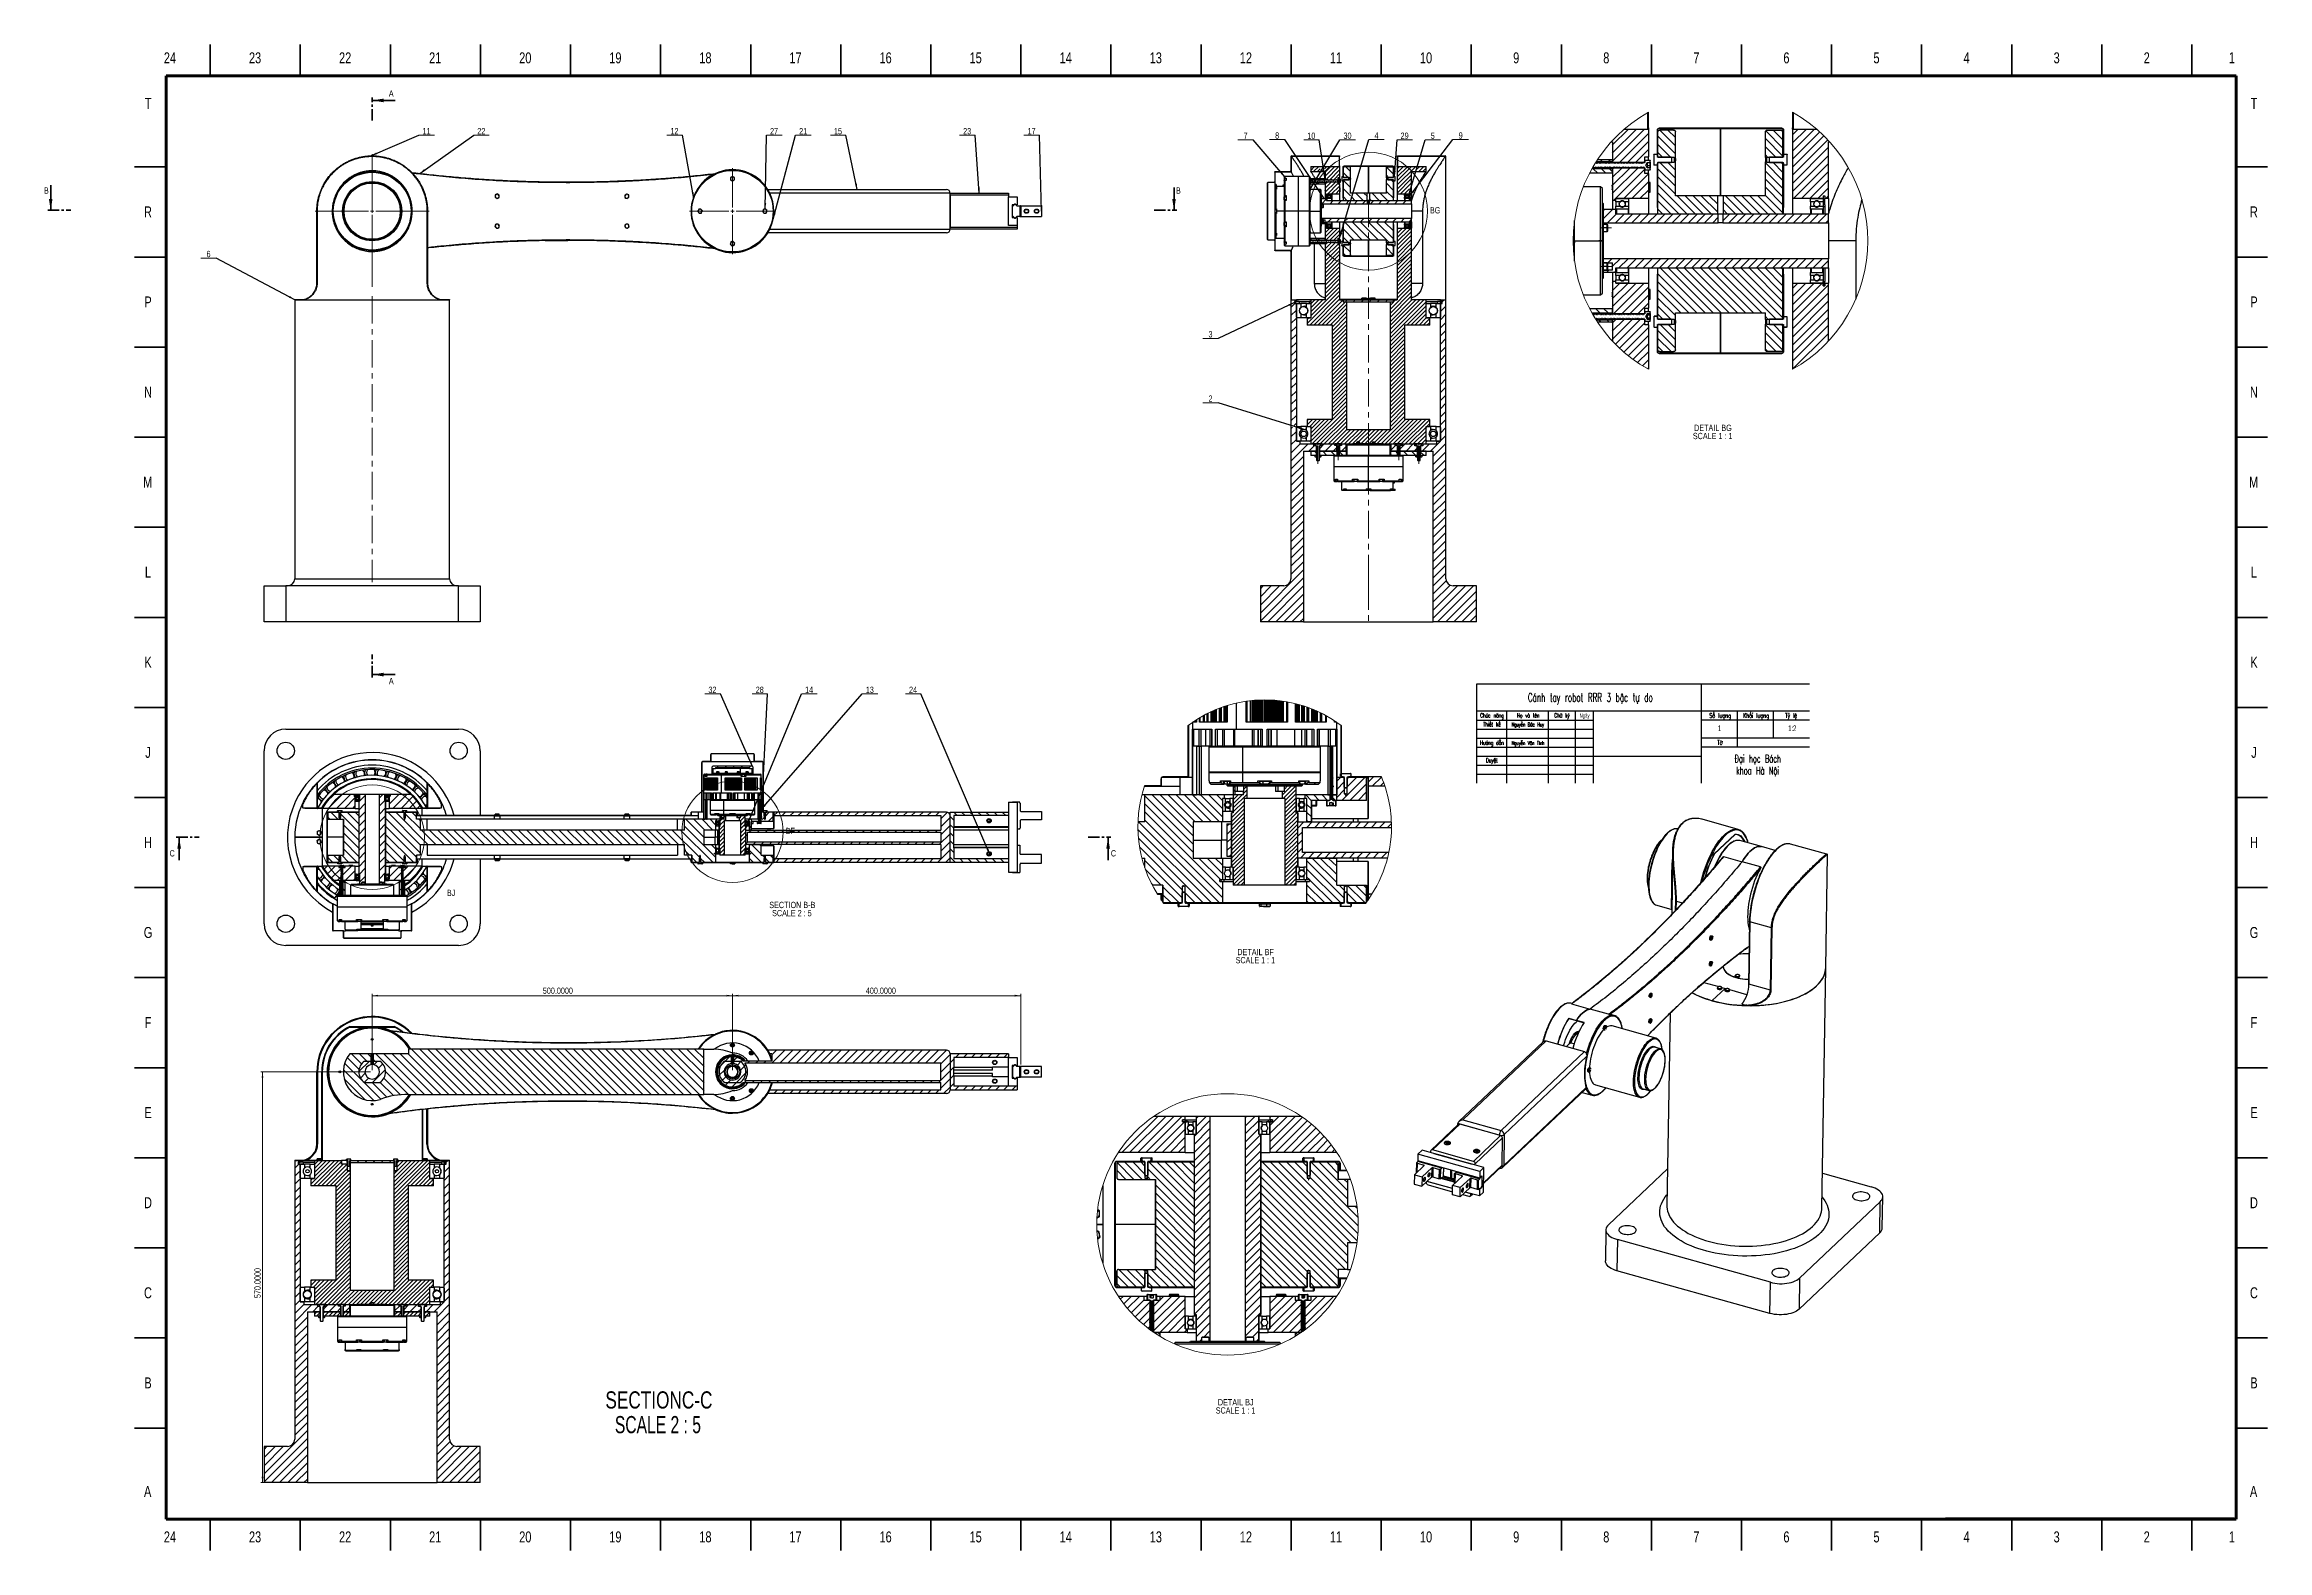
# Model space of a CAD drawing. Header units: millimetres. Extents: x -48 to 1187, y 2 to 839.
import ezdxf

# ---------------------------------------------------------------- set-up
doc = ezdxf.new("R2010")
doc.units = ezdxf.units.MM
doc.header["$PDSIZE"] = -1
doc.linetypes.add('CENTER', pattern=[10.16, 6.35, -1.27, 1.27, -1.27])
doc.linetypes.add('CENTERX2', pattern=[20.32, 12.7, -2.54, 2.54, -2.54])
doc.styles.add('SLDTEXTSTYLE0', font='TXT', dxfattribs={"width": 0.75})
doc.styles.add('SLDTEXTSTYLE1', font='TXT', dxfattribs={"width": 0.605})
doc.styles.add('SLDTEXTSTYLE2', font='TXT', dxfattribs={"width": 0.605, "bigfont": 'bigfont'})
doc.styles.add('SLDTEXTSTYLE3', font='TXT', dxfattribs={"width": 0.681818})
doc.dimstyles.new('SLDDIMSTYLE0', dxfattribs={"dimtxt": 0.18, "dimasz": 3.302, "dimexe": 0, "dimexo": 0.0625, "dimgap": 0, "dimtad": 0, "dimtih": 1, "dimtoh": 1, "dimdec": 0, "dimrnd": 1e-09, "dimzin": 0, "dimdsep": 46, "dimtxsty": 'Standard', "dimsah": 1, "dimcen": 0.09, "dimadec": 0, "dimazin": 0, "dimtfac": 3.302, "dimtdec": 0, "dimtofl": 0, "dimtmove": 0, "dimatfit": 3, "dimfxl": 0, "dimfrac": 2, "dimtolj": 1, "dimtzin": 0, "dimarcsym": 0})
doc.dimstyles.new('SLDDIMSTYLE1', dxfattribs={"dimtxt": 3.5, "dimasz": 3.302, "dimexe": 0, "dimexo": 0.0625, "dimgap": 0.875, "dimtad": 1, "dimdec": 4, "dimlfac": 2.5, "dimrnd": 1e-09, "dimzin": 4, "dimdsep": 46, "dimtxsty": 'SLDTEXTSTYLE0', "dimsah": 1, "dimcen": 0.09, "dimadec": 0, "dimazin": 1, "dimtfac": 1, "dimtdec": 4, "dimtofl": 0, "dimtmove": 0, "dimatfit": 3, "dimfxl": 0, "dimfrac": 2, "dimtolj": 1, "dimtzin": 12, "dimarcsym": 0})

msp = doc.modelspace()

# ---------------------------------------------------------------- texts
at = {"color": 7, "linetype": 'Continuous', "lineweight": 0, "attachment_point": 2}
for s, insert, char_height, style in [('24', (22.127233, 834.11369), 6.096, 'SLDTEXTSTYLE0'), ('23', (69.377233, 834.11369), 6.096, 'SLDTEXTSTYLE0'), ('22', (119.377233, 834.11369), 6.096, 'SLDTEXTSTYLE0'), ('21', (169.377233, 834.11369), 6.096, 'SLDTEXTSTYLE0'), ('20', (219.377233, 834.11369), 6.096, 'SLDTEXTSTYLE0'), ('19', (269.377233, 834.11369), 6.096, 'SLDTEXTSTYLE0'), ('18', (319.377233, 834.11369), 6.096, 'SLDTEXTSTYLE0'), ('17', (369.377233, 834.11369), 6.096, 'SLDTEXTSTYLE0'), ('16', (419.377233, 834.11369), 6.096, 'SLDTEXTSTYLE0'), ('15', (469.377233, 834.11369), 6.096, 'SLDTEXTSTYLE0'), ('14', (519.377233, 834.11369), 6.096, 'SLDTEXTSTYLE0'), ('13', (569.377233, 834.11369), 6.096, 'SLDTEXTSTYLE0'), ('12', (619.377233, 834.11369), 6.096, 'SLDTEXTSTYLE0'), ('11', (669.377233, 834.11369), 6.096, 'SLDTEXTSTYLE0'), ('10', (719.377233, 834.11369), 6.096, 'SLDTEXTSTYLE0'), ('9', (769.438617, 834.11369), 6.096, 'SLDTEXTSTYLE0'), ('8', (819.438617, 834.11369), 6.096, 'SLDTEXTSTYLE0'), ('7', (869.438617, 834.11369), 6.096, 'SLDTEXTSTYLE0'), ('6', (919.438617, 834.11369), 6.096, 'SLDTEXTSTYLE0'), ('5', (969.438617, 834.11369), 6.096, 'SLDTEXTSTYLE0'), ('4', (1019.438617, 834.11369), 6.096, 'SLDTEXTSTYLE0'), ('3', (1069.438617, 834.11369), 6.096, 'SLDTEXTSTYLE0'), ('2', (1119.438617, 834.11369), 6.096, 'SLDTEXTSTYLE0'), ('1', (1166.688617, 834.11369), 6.096, 'SLDTEXTSTYLE0'), ('T', (9.983067, 808.86369), 6.096, 'SLDTEXTSTYLE0'), ('T', (1178.983067, 808.86369), 6.096, 'SLDTEXTSTYLE0'), ('R', (9.913217, 748.61369), 6.096, 'SLDTEXTSTYLE0'), ('R', (1178.913217, 748.61369), 6.096, 'SLDTEXTSTYLE0'), ('P', (9.976717, 698.61369), 6.096, 'SLDTEXTSTYLE0'), ('P', (1178.976717, 698.61369), 6.096, 'SLDTEXTSTYLE0'), ('N', (9.947083, 648.61369), 6.096, 'SLDTEXTSTYLE0'), ('N', (1178.947083, 648.61369), 6.096, 'SLDTEXTSTYLE0'), ('DETAIL BG', (878.618774, 627.440136), 3.5, 'SLDTEXTSTYLE0'), ('SCALE 1 : 1', (878.486308, 622.914442), 3.5, 'SLDTEXTSTYLE3'), ('M', (9.79045, 598.61369), 6.096, 'SLDTEXTSTYLE0'), ('M', (1178.79045, 598.61369), 6.096, 'SLDTEXTSTYLE0'), ('L', (9.934383, 548.61369), 6.096, 'SLDTEXTSTYLE0'), ('L', (1178.934383, 548.61369), 6.096, 'SLDTEXTSTYLE0'), ('K', (9.98095, 498.61369), 6.096, 'SLDTEXTSTYLE0'), ('K', (1178.98095, 498.61369), 6.096, 'SLDTEXTSTYLE0'), ('Cánh tay robot RRR 3 bậc tự do', (810.590362, 478.445189), 4.7625, 'SLDTEXTSTYLE2'), ('Chức năng', (756.008285, 467.22813), 2.38125, 'SLDTEXTSTYLE2'), ('Thiết kế', (755.985134, 462.358012), 2.38125, 'SLDTEXTSTYLE2'), ('Nguyễn Đức Huy', (775.90795, 462.091911), 2.11666667, 'SLDTEXTSTYLE2'), ('Họ và tên', (776.091111, 467.22813), 2.38125, 'SLDTEXTSTYLE2'), ('Chữ ký', (794.834504, 467.22813), 2.38125, 'SLDTEXTSTYLE2'), ('Ngày', (807.379033, 467.22813), 2.38125, 'SLDTEXTSTYLE1'), ('Số lượng', (882.677351, 467.286852), 2.6458333, 'SLDTEXTSTYLE2'), ('1', (882.304607, 460.504774), 3.175, 'SLDTEXTSTYLE1'), ('Khối lượng', (902.593065, 467.286852), 2.6458333, 'SLDTEXTSTYLE2'), ('Tỷ lệ', (922.043897, 467.286852), 2.6458333, 'SLDTEXTSTYLE2'), ('1:2', (922.654317, 460.504774), 3.175, 'SLDTEXTSTYLE1'), ('J', (9.944967, 448.61369), 6.096, 'SLDTEXTSTYLE0'), ('Hướng dẫn', (755.984583, 452.056248), 2.38125, 'SLDTEXTSTYLE2'), ('Nguyễn Văn Tình', (775.977301, 451.790148), 2.11666667, 'SLDTEXTSTYLE2'), ('Tờ', (882.475188, 452.318774), 2.6458333, 'SLDTEXTSTYLE2'), ('Đại học Bách', (903.530806, 444.21829), 4.23333333, 'SLDTEXTSTYLE2'), ('J', (1178.944967, 448.61369), 6.096, 'SLDTEXTSTYLE0'), ('Duyệt', (755.921744, 442.363123), 2.38125, 'SLDTEXTSTYLE2'), ('khoa Hà Nội', (903.462211, 437.573846), 4.23333333, 'SLDTEXTSTYLE2'), ('H', (9.985183, 398.61369), 6.096, 'SLDTEXTSTYLE0'), ('H', (1178.985183, 398.61369), 6.096, 'SLDTEXTSTYLE0'), ('SECTION B-B', (367.603121, 362.605661), 3.5, 'SLDTEXTSTYLE0'), ('SCALE 2 : 5', (367.362496, 358.079967), 3.5, 'SLDTEXTSTYLE3'), ('G', (9.98095, 348.61369), 6.096, 'SLDTEXTSTYLE0'), ('G', (1178.98095, 348.61369), 6.096, 'SLDTEXTSTYLE0'), ('DETAIL BF', (624.754505, 336.477474), 3.5, 'SLDTEXTSTYLE0'), ('SCALE 1 : 1', (624.64756, 331.95178), 3.5, 'SLDTEXTSTYLE3'), ('F', (9.9365, 298.61369), 6.096, 'SLDTEXTSTYLE0'), ('F', (1178.9365, 298.61369), 6.096, 'SLDTEXTSTYLE0'), ('E', (10.010583, 248.61369), 6.096, 'SLDTEXTSTYLE0'), ('E', (1179.010583, 248.61369), 6.096, 'SLDTEXTSTYLE0'), ('D', (9.93015, 198.61369), 6.096, 'SLDTEXTSTYLE0'), ('D', (1178.93015, 198.61369), 6.096, 'SLDTEXTSTYLE0'), ('C', (9.9365, 148.61369), 6.096, 'SLDTEXTSTYLE0'), ('C', (1178.9365, 148.61369), 6.096, 'SLDTEXTSTYLE0'), ('B', (9.953433, 98.61369), 6.096, 'SLDTEXTSTYLE0'), ('SECTIONC-C', (293.556662, 90.859135), 9.525, 'SLDTEXTSTYLE0'), ('DETAIL BJ', (613.739847, 86.535816), 3.5, 'SLDTEXTSTYLE0'), ('B', (1178.953433, 98.61369), 6.096, 'SLDTEXTSTYLE0'), ('SCALE 2 : 5', (292.998829, 77.159135), 9.525, 'SLDTEXTSTYLE3'), ('SCALE 1 : 1', (613.628041, 82.010122), 3.5, 'SLDTEXTSTYLE3'), ('A', (9.756583, 38.36369), 6.096, 'SLDTEXTSTYLE0'), ('A', (1178.756583, 38.36369), 6.096, 'SLDTEXTSTYLE0'), ('24', (22.127233, 13.11369), 6.096, 'SLDTEXTSTYLE0'), ('23', (69.377233, 13.11369), 6.096, 'SLDTEXTSTYLE0'), ('22', (119.377233, 13.11369), 6.096, 'SLDTEXTSTYLE0'), ('21', (169.377233, 13.11369), 6.096, 'SLDTEXTSTYLE0'), ('20', (219.377233, 13.11369), 6.096, 'SLDTEXTSTYLE0'), ('19', (269.377233, 13.11369), 6.096, 'SLDTEXTSTYLE0'), ('18', (319.377233, 13.11369), 6.096, 'SLDTEXTSTYLE0'), ('17', (369.377233, 13.11369), 6.096, 'SLDTEXTSTYLE0'), ('16', (419.377233, 13.11369), 6.096, 'SLDTEXTSTYLE0'), ('15', (469.377233, 13.11369), 6.096, 'SLDTEXTSTYLE0'), ('14', (519.377233, 13.11369), 6.096, 'SLDTEXTSTYLE0'), ('13', (569.377233, 13.11369), 6.096, 'SLDTEXTSTYLE0'), ('12', (619.377233, 13.11369), 6.096, 'SLDTEXTSTYLE0'), ('11', (669.377233, 13.11369), 6.096, 'SLDTEXTSTYLE0'), ('10', (719.377233, 13.11369), 6.096, 'SLDTEXTSTYLE0'), ('9', (769.438617, 13.11369), 6.096, 'SLDTEXTSTYLE0'), ('8', (819.438617, 13.11369), 6.096, 'SLDTEXTSTYLE0'), ('7', (869.438617, 13.11369), 6.096, 'SLDTEXTSTYLE0'), ('6', (919.438617, 13.11369), 6.096, 'SLDTEXTSTYLE0'), ('5', (969.438617, 13.11369), 6.096, 'SLDTEXTSTYLE0'), ('4', (1019.438617, 13.11369), 6.096, 'SLDTEXTSTYLE0'), ('3', (1069.438617, 13.11369), 6.096, 'SLDTEXTSTYLE0'), ('2', (1119.438617, 13.11369), 6.096, 'SLDTEXTSTYLE0'), ('1', (1166.688617, 13.11369), 6.096, 'SLDTEXTSTYLE0')]:
    msp.add_mtext(s, dxfattribs=dict(at, insert=insert, char_height=char_height, style=style))
at = {"color": 7, "linetype": 'Continuous', "char_height": 3.5, "attachment_point": 1, "style": 'SLDTEXTSTYLE0'}
for s, insert in [('A', (143.641809, 812.98773)), ('B', (-47.817825, 759.161423)), ('B', (580.568067, 759.161423)), ('A', (143.641809, 486.88644)), ('C', (21.932135, 391.272641)), ('C', (544.414337, 391.272641))]:
    msp.add_mtext(s, dxfattribs=dict(at, insert=insert))
at = {"color": 7, "linetype": 'Continuous', "lineweight": 18, "char_height": 3.5, "attachment_point": 1, "style": 'SLDTEXTSTYLE0'}
for s, insert in [('BG', (721.5368, 748.212653)), ('BF', (363.959818, 403.662544)), ('BJ', (175.874401, 369.329438))]:
    msp.add_mtext(s, dxfattribs=dict(at, insert=insert))

# ---------------------------------------------------------------- blocks, each defined once
blk = doc.blocks.new('SW_NOTE_0')
at = {"color": 0, "linetype": 'Continuous', "lineweight": 0}
for p, q in [((0, 0), (8.6, 0)), ((8.6, 0), (0, 0)), ((0, 0), (8.6, 0)), ((8.6, 0), (0, 0)), ((0, 0), (8.6, 0)), ((8.6, 0), (0, 0))]:
    blk.add_line(p, q, dxfattribs=at)
at = {"color": 0, "linetype": 'Continuous', "lineweight": 0, "insert": (4.2, 4), "char_height": 3.5, "attachment_point": 2, "style": 'SLDTEXTSTYLE0'}
blk.add_mtext('11', dxfattribs=at)
blk = doc.blocks.new('SW_NOTE_0_1')
at = {"color": 0, "linetype": 'Continuous', "lineweight": 0}
for p, q in [((0, 0), (8.6, 0)), ((8.6, 0), (0, 0)), ((0, 0), (8.6, 0)), ((8.6, 0), (0, 0)), ((0, 0), (8.6, 0)), ((8.6, 0), (0, 0))]:
    blk.add_line(p, q, dxfattribs=at)
at = {"color": 0, "linetype": 'Continuous', "lineweight": 0, "insert": (4.2, 4), "char_height": 3.5, "attachment_point": 2, "style": 'SLDTEXTSTYLE0'}
blk.add_mtext('22', dxfattribs=at)
blk = doc.blocks.new('SW_NOTE_0_2')
at = {"color": 0, "linetype": 'Continuous', "lineweight": 0}
for p, q in [((-8.6, 0), (0, 0)), ((0, 0), (-8.6, 0)), ((-8.6, 0), (0, 0)), ((0, 0), (-8.6, 0)), ((-8.6, 0), (0, 0)), ((0, 0), (-8.6, 0))]:
    blk.add_line(p, q, dxfattribs=at)
at = {"color": 0, "linetype": 'Continuous', "lineweight": 0, "insert": (-4.4, 4), "char_height": 3.5, "attachment_point": 2, "style": 'SLDTEXTSTYLE0'}
blk.add_mtext('12', dxfattribs=at)
blk = doc.blocks.new('SW_NOTE_0_3')
at = {"color": 0, "linetype": 'Continuous', "lineweight": 0}
for p, q in [((0, 0), (8.6, 0)), ((8.6, 0), (0, 0)), ((0, 0), (8.6, 0)), ((8.6, 0), (0, 0)), ((0, 0), (8.6, 0)), ((8.6, 0), (0, 0))]:
    blk.add_line(p, q, dxfattribs=at)
at = {"color": 0, "linetype": 'Continuous', "lineweight": 0, "insert": (4.2, 4), "char_height": 3.5, "attachment_point": 2, "style": 'SLDTEXTSTYLE0'}
blk.add_mtext('21', dxfattribs=at)
blk = doc.blocks.new('SW_NOTE_0_4')
at = {"color": 0, "linetype": 'Continuous', "lineweight": 0}
for p, q in [((0, 0), (8.6, 0)), ((8.6, 0), (0, 0)), ((0, 0), (8.6, 0)), ((8.6, 0), (0, 0)), ((0, 0), (8.6, 0)), ((8.6, 0), (0, 0))]:
    blk.add_line(p, q, dxfattribs=at)
at = {"color": 0, "linetype": 'Continuous', "lineweight": 0, "insert": (4.2, 4), "char_height": 3.5, "attachment_point": 2, "style": 'SLDTEXTSTYLE0'}
blk.add_mtext('27', dxfattribs=at)
blk = doc.blocks.new('SW_NOTE_0_5')
at = {"color": 0, "linetype": 'Continuous', "lineweight": 0}
for p, q in [((-8.6, 0), (0, 0)), ((0, 0), (-8.6, 0)), ((-8.6, 0), (0, 0)), ((0, 0), (-8.6, 0)), ((-8.6, 0), (0, 0)), ((0, 0), (-8.6, 0))]:
    blk.add_line(p, q, dxfattribs=at)
at = {"color": 0, "linetype": 'Continuous', "lineweight": 0, "insert": (-4.4, 4), "char_height": 3.5, "attachment_point": 2, "style": 'SLDTEXTSTYLE0'}
blk.add_mtext('15', dxfattribs=at)
blk = doc.blocks.new('SW_NOTE_0_6')
at = {"color": 0, "linetype": 'Continuous', "lineweight": 0}
for p, q in [((-8.6, 0), (0, 0)), ((0, 0), (-8.6, 0)), ((-8.6, 0), (0, 0)), ((0, 0), (-8.6, 0)), ((-8.6, 0), (0, 0)), ((0, 0), (-8.6, 0))]:
    blk.add_line(p, q, dxfattribs=at)
at = {"color": 0, "linetype": 'Continuous', "lineweight": 0, "insert": (-4.4, 4), "char_height": 3.5, "attachment_point": 2, "style": 'SLDTEXTSTYLE0'}
blk.add_mtext('23', dxfattribs=at)
blk = doc.blocks.new('SW_NOTE_0_7')
at = {"color": 0, "linetype": 'Continuous', "lineweight": 0}
for p, q in [((-8.6, 0), (0, 0)), ((0, 0), (-8.6, 0)), ((-8.6, 0), (0, 0)), ((0, 0), (-8.6, 0)), ((-8.6, 0), (0, 0)), ((0, 0), (-8.6, 0))]:
    blk.add_line(p, q, dxfattribs=at)
at = {"color": 0, "linetype": 'Continuous', "lineweight": 0, "insert": (-4.4, 4), "char_height": 3.5, "attachment_point": 2, "style": 'SLDTEXTSTYLE0'}
blk.add_mtext('17', dxfattribs=at)
blk = doc.blocks.new('SW_NOTE_0_8')
at = {"color": 0, "linetype": 'Continuous', "lineweight": 0}
for p, q in [((-8.6, 0), (0, 0)), ((0, 0), (-8.6, 0)), ((-8.6, 0), (0, 0)), ((0, 0), (-8.6, 0)), ((-8.6, 0), (0, 0)), ((0, 0), (-8.6, 0))]:
    blk.add_line(p, q, dxfattribs=at)
at = {"color": 0, "linetype": 'Continuous', "lineweight": 0, "insert": (-4.3, 4), "char_height": 3.5, "attachment_point": 2, "style": 'SLDTEXTSTYLE0'}
blk.add_mtext('6', dxfattribs=at)
blk = doc.blocks.new('SW_CENTERMARKSYMBOL_0')
at = {"color": 0, "linetype": 'Continuous', "lineweight": 18}
for p, q in [((0, 2), (0, 31.6)), ((-2, 0), (-31.6, 0)), ((0, 0), (-1, 0)), ((0, 0), (0, 1)), ((0, 0), (0, -1)), ((0, 0), (1, 0)), ((2, 0), (31.6, 0)), ((0, -2), (0, -31.6))]:
    blk.add_line(p, q, dxfattribs=at)
blk = doc.blocks.new('SW_CENTERMARKSYMBOL_1')
at = {"color": 0, "linetype": 'Continuous', "lineweight": 18}
for p, q in [((0, 2), (0, 23.88)), ((-2, 0), (-23.88, 0)), ((0, 0), (-1, 0)), ((0, 0), (0, 1)), ((0, 0), (0, -1)), ((0, 0), (1, 0)), ((2, 0), (23.88, 0)), ((0, -2), (0, -23.88))]:
    blk.add_line(p, q, dxfattribs=at)
blk = doc.blocks.new('SW_HATCH_0')
at = {"color": 0, "linetype": 'Continuous', "lineweight": 18}
for p, q in [((-14.4, 248), (-14.3, 247.9)), ((-9.9, 248), (-9.8, 247.9)), ((-7, 254.1), (-6.9, 254)), ((-7, 249.6), (-6.9, 249.5)), ((-0.7, 256.8), (-0.5, 256.6)), ((3.8, 256.8), (3.9, 256.6)), ((6.1, 250.8), (4, 248.7)), ((8.4, 250.8), (5.6, 248)), ((9.3, 249.5), (7.8, 248)), ((8.3, 256.8), (8.4, 256.6)), ((10.7, 248.7), (10.1, 248)), ((12.9, 250.8), (11.6, 249.5)), ((15.1, 250.8), (12, 247.7)), ((17.4, 250.8), (12.2, 245.7)), ((19.6, 250.8), (12.5, 243.7)), ((12.8, 256.8), (12.9, 256.6)), ((20, 249), (14.5, 243.5)), ((17.3, 256.8), (17.4, 256.6)), ((19.9, 254.2), (20, 254.1)), ((22.1, 247.4), (24.9, 244.6)), ((23.4, 250.6), (26, 248.1)), ((26.5, 251), (26.4, 250.9)), ((35.5, 251), (35.4, 250.9)), ((36.5, 251), (36.6, 250.9)), ((41, 251), (41.1, 250.9)), ((45.5, 251), (45.6, 250.9)), ((46.1, 250.4), (49.9, 246.6)), ((52, 253.5), (52.1, 253.4)), ((53.3, 250.8), (52, 249.6)), ((55.5, 250.8), (52, 247.3)), ((57.8, 250.8), (52, 245.1)), ((60, 250.8), (52, 242.8)), ((61.9, 250.5), (52, 240.6)), ((53.2, 256.8), (53.3, 256.6)), ((57.7, 256.8), (57.8, 256.6)), ((62.2, 256.8), (62.3, 256.6)), ((64.5, 250.8), (62.5, 248.9)), ((66.7, 250.8), (63.9, 248)), ((68, 249.9), (66.2, 248)), ((66.7, 256.8), (66.8, 256.6)), ((71.2, 256.8), (71.3, 256.6)), ((75.7, 256.8), (75.8, 256.6)), ((78.9, 253.5), (79, 253.4)), ((78.9, 249.1), (79, 248.9)), ((-20, 240.2), (-19.9, 240.1)), ((-20, 235.7), (-19.9, 235.6)), ((-17.4, 242), (-17.3, 241.9)), ((-16, 245.2), (-15.9, 245)), ((4.1, 242), (3.6, 241.6)), ((6.1, 244), (5.7, 243.6)), ((8.6, 242), (7.6, 241)), ((10.6, 244), (10.2, 243.6)), ((17.7, 242.2), (12, 236.5)), ((15.4, 242.2), (12, 238.8)), ((13.2, 242.2), (12, 241)), ((12.4, 243.6), (12.3, 243.5)), ((12.8, 235.1), (12.8, 235)), ((19.2, 241.5), (13.2, 235.4)), ((20, 240), (15.4, 235.4)), ((20, 246.8), (16.8, 243.5)), ((20, 237.8), (17.7, 235.4)), ((19.2, 243.7), (19, 243.5)), ((20, 235.5), (19.9, 235.4)), ((22.1, 246.6), (22, 246.5)), ((22.1, 242.1), (22, 242)), ((22.1, 237.6), (22, 237.5)), ((22.1, 243), (26, 239.1)), ((22.1, 238.5), (26.1, 234.5)), ((25.9, 243.7), (26, 243.6)), ((29, 236), (33, 232)), ((33.5, 236), (35.4, 234.2)), ((38, 236), (42, 232)), ((42.5, 236), (46.5, 232)), ((46, 246), (47.4, 244.6)), ((46, 241.5), (49.9, 237.6)), ((46, 237), (49.9, 233.2)), ((48.6, 243.4), (49.9, 242.1)), ((49.9, 246.6), (50, 246.5)), ((49.9, 242.1), (50, 242)), ((49.9, 237.6), (50, 237.5)), ((60, 246.3), (52, 238.3)), ((60, 244.1), (52, 236.1)), ((59.6, 241.4), (53.6, 235.4)), ((58.8, 238.4), (55.8, 235.4)), ((60, 237.4), (59.4, 236.7)), ((78.9, 244.6), (79, 244.4)), ((78.9, 240.1), (79, 240)), ((78.9, 235.6), (79, 235.5)), ((-20, 231.2), (-19.9, 231.1)), ((-20, 226.7), (-19.9, 226.6)), ((-20, 222.2), (-19.9, 222.1)), ((12.8, 232.8), (10, 230)), ((16.5, 232), (14.5, 230)), ((21, 232), (19, 230)), ((22.1, 234), (24.1, 232)), ((25.3, 231.9), (23.5, 230)), ((26.9, 233.7), (28.5, 232)), ((30, 232), (28, 230)), ((34.5, 232), (32.5, 230)), ((36.6, 233), (37.5, 232)), ((39, 232), (37, 230)), ((43.5, 232), (41.5, 230)), ((47.9, 232), (45.9, 230)), ((52.4, 232), (50.4, 230)), ((56.9, 232), (54.9, 230)), ((60, 230.6), (59.4, 230)), ((78.9, 231.1), (79, 231)), ((78.9, 226.6), (79, 226.5)), ((-20, 217.7), (-19.9, 217.6)), ((-20, 213.2), (-19.9, 213.1)), ((-16.9, 210.2), (-16.8, 210)), ((4.5, 211), (3.6, 210.1)), ((9, 211), (8, 210)), ((11, 222), (10.1, 221.1)), ((12.7, 217), (12, 216.3)), ((16.8, 216.6), (12, 211.8)), ((14.6, 216.6), (12, 214.1)), ((19.1, 216.6), (12.4, 209.9)), ((12.8, 219.3), (12.5, 219)), ((15.5, 222), (13.5, 220)), ((20, 215.3), (14.6, 209.9)), ((20, 213.1), (16.8, 209.9)), ((20, 222), (18, 220)), ((19.2, 210), (19.1, 209.9)), ((22.1, 215.2), (22, 215.1)), ((22.1, 210.7), (22, 210.6)), ((22.1, 216), (28.1, 210)), ((22.1, 211.5), (25, 208.6)), ((23, 219.7), (32.6, 210)), ((24.5, 222), (23.3, 220.9)), ((29, 222), (27, 220)), ((27.1, 220), (37.1, 210)), ((33.5, 222), (31.5, 220)), ((31.6, 220), (41.6, 210)), ((37.9, 222), (35.9, 220)), ((36.1, 220), (47.5, 208.6)), ((42.4, 222), (40.4, 220)), ((40.5, 220), (49.9, 210.7)), ((46.9, 222), (44.9, 220)), ((45, 220), (49.9, 215.2)), ((51.4, 222), (49.4, 220)), ((49.5, 220), (49.9, 219.7)), ((49.9, 215.2), (50, 215.1)), ((49.9, 210.7), (50, 210.6)), ((57.2, 216.6), (52, 211.4)), ((55, 216.6), (52, 213.6)), ((52.7, 216.6), (52, 215.9)), ((58.9, 216), (52, 209.2)), ((60, 214.9), (52, 206.9)), ((60, 212.7), (52, 204.7)), ((60, 210.4), (52, 202.4)), ((55.9, 222), (53.9, 220)), ((60, 221.6), (58.4, 220)), ((59.5, 216.6), (59.2, 216.4)), ((78.9, 222.1), (79, 222)), ((78.9, 217.6), (79, 217.5)), ((78.9, 213.1), (79, 213)), ((-16, 209.2), (-15.9, 209.1)), ((-16, 204.7), (-15.9, 204.6)), ((-15.4, 204.2), (-15.3, 204)), ((-10.9, 204.2), (-10.8, 204)), ((-7, 200.2), (-6.9, 200.1)), ((6.4, 208.4), (6, 208)), ((10.9, 208.4), (10.5, 208)), ((17.7, 208.6), (12, 202.8)), ((15.5, 208.6), (12, 205.1)), ((13.2, 208.6), (12, 207.3)), ((19.2, 207.8), (12, 200.6)), ((20, 206.3), (12, 198.3)), ((20, 204.1), (12, 196.1)), ((20, 201.9), (12, 193.9)), ((20, 199.6), (12, 191.6)), ((22.1, 206.2), (22, 206.1)), ((22.1, 201.7), (22, 201.6)), ((22.1, 207), (26, 203.2)), ((22.1, 202.5), (23.2, 201.4)), ((25.9, 207.7), (26, 207.6)), ((26, 201.2), (25.9, 201)), ((30.5, 201.2), (30.4, 201)), ((35, 201.2), (34.9, 201)), ((37, 201.2), (37.1, 201)), ((41.5, 201.2), (41.6, 201)), ((46, 205.6), (49.9, 201.7)), ((46, 201.2), (46.1, 201)), ((48.7, 207.4), (49.9, 206.2)), ((49.9, 206.2), (50, 206.1)), ((49.9, 201.7), (50, 201.6)), ((60, 208.2), (52, 200.2)), ((60, 205.9), (52, 197.9)), ((60, 203.7), (52, 195.7)), ((60, 201.4), (52, 193.4)), ((60, 199.2), (52, 191.2)), ((78.9, 208.6), (79, 208.5)), ((78.9, 204.2), (79, 204)), ((78.9, 199.7), (79, 199.5)), ((-7, 195.7), (-6.9, 195.6)), ((-7, 191.3), (-6.9, 191.1)), ((-7, 186.8), (-6.9, 186.6)), ((20, 197.4), (12, 189.4)), ((20, 195.1), (12, 187.1)), ((20, 192.9), (12, 184.9)), ((20, 190.6), (12, 182.6)), ((20, 188.4), (12, 180.4)), ((20, 186.1), (12, 178.1)), ((60, 196.9), (52, 188.9)), ((60, 194.7), (52, 186.7)), ((60, 192.5), (52, 184.5)), ((60, 190.2), (52, 182.2)), ((60, 188), (52, 180)), ((60, 185.7), (52, 177.7)), ((78.9, 195.2), (79, 195.1)), ((78.9, 190.7), (79, 190.6)), ((78.9, 186.2), (79, 186.1)), ((-7, 182.3), (-6.9, 182.2)), ((-7, 177.8), (-6.9, 177.7)), ((-4.8, 174.8), (-7, 172.6)), ((-5, 175.8), (-4.1, 174.8)), ((20, 181.6), (2, 163.6)), ((20, 179.4), (3.4, 162.8)), ((20, 183.9), (4, 167.9)), ((10.7, 176.8), (4, 170.1)), ((8.5, 176.8), (4, 172.4)), ((6.2, 176.8), (4, 174.6)), ((20, 177.2), (5.7, 162.8)), ((21.9, 176.8), (7.9, 162.8)), ((23, 175.6), (10.2, 162.8)), ((24, 174.4), (12.4, 162.8)), ((24.2, 176.8), (23, 175.6)), ((28.7, 176.8), (27.5, 175.6)), ((33.2, 176.8), (32, 175.6)), ((37.6, 176.8), (36.4, 175.6)), ((42.1, 176.8), (40.9, 175.6)), ((46.6, 176.8), (45.4, 175.6)), ((60, 183.5), (48, 171.5)), ((60, 181.2), (48, 169.2)), ((60, 179), (48, 167)), ((66.8, 176.8), (48, 158)), ((64.6, 176.8), (48, 160.3)), ((62.3, 176.8), (48, 162.5)), ((60.1, 176.8), (48, 164.7)), ((68, 175.8), (48, 155.8)), ((49.9, 175.6), (48, 173.7)), ((50, 175.7), (49.9, 175.6)), ((51.1, 176.8), (50, 175.7)), ((68, 173.5), (57.3, 162.8)), ((75.8, 175.8), (76.8, 174.8)), ((76.1, 174.8), (76, 174.8)), ((79, 173.3), (76, 170.3)), ((78.1, 176.8), (77, 175.8)), ((78.9, 181.7), (79, 181.6)), ((78.9, 177.2), (79, 177.1)), ((-4, 171.1), (-7, 168.1)), ((-4, 166.6), (-7, 163.6)), ((-4, 162.1), (-7, 159.1)), ((2.9, 166.8), (2, 165.9)), ((24, 172.2), (14.7, 162.8)), ((24, 169.9), (16, 161.9)), ((24, 167.7), (16, 159.7)), ((24, 165.4), (16, 157.4)), ((24, 163.2), (16, 155.2)), ((24, 160.9), (16, 152.9)), ((56, 161.5), (48, 153.5)), ((68, 171.3), (59.6, 162.8)), ((68, 169), (61.8, 162.8)), ((68.1, 166.8), (64.1, 162.8)), ((70, 166.5), (66.3, 162.8)), ((70, 164.3), (68.5, 162.8)), ((79, 168.8), (76, 165.8)), ((79, 164.3), (76, 161.3)), ((-4, 157.6), (-7, 154.6)), ((-4, 153.2), (-7, 150.2)), ((-4, 148.7), (-7, 145.7)), ((24, 158.7), (16, 150.7)), ((24, 156.5), (16, 148.5)), ((24, 154.2), (16, 146.2)), ((24, 152), (16, 144)), ((24, 149.7), (16, 141.7)), ((56, 159.3), (48, 151.3)), ((56, 157), (48, 149)), ((56, 154.8), (48, 146.8)), ((56, 152.5), (48, 144.5)), ((56, 150.3), (48, 142.3)), ((79, 159.8), (76, 156.8)), ((79, 155.3), (76, 152.3)), ((79, 150.8), (76, 147.8)), ((-4, 144.2), (-7, 141.2)), ((-4, 139.7), (-7, 136.7)), ((24, 147.5), (16, 139.5)), ((24, 145.2), (16, 137.2)), ((24, 143), (16, 135)), ((24, 140.7), (16, 132.7)), ((24, 138.5), (16, 130.5)), ((24, 136.3), (16, 128.3)), ((56, 148), (48, 140)), ((56, 145.8), (48, 137.8)), ((56, 143.6), (48, 135.6)), ((56, 141.3), (48, 133.3)), ((56, 139.1), (48, 131.1)), ((56, 136.8), (48, 128.8)), ((79, 146.4), (76, 143.4)), ((79, 141.9), (76, 138.9)), ((79, 137.4), (76, 134.4)), ((-4, 135.2), (-7, 132.2)), ((-4, 130.7), (-7, 127.7)), ((-4, 126.2), (-7, 123.2)), ((24, 134), (16, 126)), ((24, 131.8), (16, 123.8)), ((24, 129.5), (16, 121.5)), ((24, 127.3), (16, 119.3)), ((24, 125), (16, 117)), ((56, 134.6), (48, 126.6)), ((56, 132.3), (48, 124.3)), ((56, 130.1), (48, 122.1)), ((56, 127.8), (48, 119.8)), ((56, 125.6), (48, 117.6)), ((79, 132.9), (76, 129.9)), ((79, 128.4), (76, 125.4)), ((79, 123.9), (76, 120.9)), ((-4, 121.7), (-7, 118.7)), ((-4, 117.2), (-7, 114.2)), ((-4, 112.7), (-7, 109.7)), ((24, 118.3), (4, 98.3)), ((24, 116), (4.8, 96.8)), ((24, 113.8), (7, 96.8)), ((24, 111.6), (9.3, 96.8)), ((24, 122.8), (16, 114.8)), ((24, 120.5), (16, 112.5)), ((56, 112.1), (40.7, 96.8)), ((56, 123.4), (48, 115.4)), ((56, 121.1), (48, 113.1)), ((56, 118.9), (48, 110.9)), ((56, 116.6), (48, 108.6)), ((56, 114.4), (48, 106.4)), ((79, 119.4), (76, 116.4)), ((79, 114.9), (76, 111.9)), ((-6.1, 106.2), (-7, 105.3)), ((-4, 103.8), (-7, 100.8)), ((-4, 99.3), (-7, 96.3)), ((-4, 108.3), (-5.3, 107)), ((4.9, 110.4), (2, 107.5)), ((2.7, 110.4), (2, 109.8)), ((7.2, 110.4), (3.2, 106.4)), ((13.9, 110.4), (4, 100.5)), ((11.7, 110.4), (4, 102.8)), ((9.4, 110.4), (4, 105)), ((24, 109.3), (11.5, 96.8)), ((24, 107.1), (13.8, 96.8)), ((24, 104.8), (16, 96.8)), ((26.3, 104.8), (18.3, 96.8)), ((28.5, 104.8), (20.5, 96.8)), ((30.8, 104.8), (22.8, 96.8)), ((33, 104.8), (25, 96.8)), ((35.2, 104.8), (27.2, 96.8)), ((37.5, 104.8), (30.7, 98.1)), ((39.7, 104.8), (31.7, 96.8)), ((42, 104.8), (34, 96.8)), ((44.2, 104.8), (36.2, 96.8)), ((46.5, 104.8), (39.5, 97.8)), ((56.6, 110.4), (43, 96.8)), ((58.8, 110.4), (45.2, 96.8)), ((61, 110.4), (47.4, 96.8)), ((63.3, 110.4), (49.7, 96.8)), ((65.5, 110.4), (51.9, 96.8)), ((67.8, 110.4), (54.2, 96.8)), ((70, 110.4), (56.4, 96.8)), ((68, 106.2), (58.7, 96.8)), ((68, 103.9), (60.9, 96.8)), ((68, 101.7), (63.2, 96.8)), ((68, 99.4), (65.4, 96.8)), ((70, 108.2), (68.3, 106.4)), ((79, 110.4), (76, 107.4)), ((79, 105.9), (76, 102.9)), ((79, 101.5), (76, 98.5)), ((2.5, 96.8), (-7, 87.3)), ((-1.9, 96.8), (-7, 91.8)), ((0, 89.8), (-7, 82.8)), ((5.9, 95.7), (3, 92.8)), ((4, 90.5), (4, 90.4)), ((6.1, 92.8), (7.2, 91.7)), ((9.5, 90.4), (8.8, 89.6)), ((11.5, 96.8), (8.9, 94.2)), ((10.6, 92.8), (13, 90.4)), ((16, 96.8), (12, 92.8)), ((15.1, 92.8), (17.5, 90.4)), ((18.5, 94.9), (16.5, 92.8)), ((19.8, 92.6), (22, 90.4)), ((23.6, 95.4), (21, 92.8)), ((51.1, 96), (48.4, 93.3)), ((48.4, 91), (48.9, 90.4)), ((51, 92.8), (52.2, 91.6)), ((56.4, 96.8), (53.5, 93.9)), ((55.5, 92.8), (57.9, 90.4)), ((60.9, 96.8), (56.9, 92.8)), ((60, 92.8), (62.4, 90.4)), ((63.1, 94.5), (61.4, 92.8)), ((63.3, 90.3), (62.6, 89.6)), ((64.8, 92.5), (66.9, 90.4)), ((69.9, 96.8), (65.9, 92.8)), ((68, 97.2), (67.7, 96.8)), ((76, 98.4), (70.4, 92.8)), ((79, 97), (72, 90)), ((79, 92.5), (72, 85.5)), ((79, 88), (72, 81)), ((0, 85.3), (-7, 78.3)), ((0, 80.8), (-7, 73.8)), ((0, 76.3), (-7, 69.3)), ((79, 83.5), (72, 76.5)), ((79, 79), (72, 72)), ((79, 74.5), (72, 67.5)), ((0, 71.8), (-7, 64.8)), ((0, 67.4), (-7, 60.4)), ((0, 62.9), (-7, 55.9)), ((79, 70), (72, 63)), ((79, 65.5), (72, 58.5)), ((0, 58.4), (-7, 51.4)), ((0, 53.9), (-7, 46.9)), ((0, 49.4), (-7, 42.4)), ((79, 61), (72, 54)), ((79, 56.5), (72, 49.5)), ((79, 52.1), (72, 45.1)), ((0, 44.9), (-7, 37.9)), ((0, 40.4), (-7, 33.4)), ((79, 47.6), (72, 40.6)), ((79, 43.1), (72, 36.1)), ((79, 38.6), (72, 31.6)), ((0, 26.9), (-24, 2.9)), ((0, 35.9), (-7, 28.9)), ((0, 31.4), (-7, 24.4)), ((79, 34.1), (72, 27.1)), ((79, 29.6), (72, 22.6)), ((79, 25.1), (72, 18.1)), ((0, 22.5), (-24, -1.5)), ((-13.4, 18), (-24, 7.4)), ((-17.9, 18), (-24, 11.9)), ((-22.4, 18), (-24, 16.4)), ((0, 18), (-19.9, -2)), ((0, 13.5), (-15.4, -2)), ((79.2, 20.8), (72, 13.6)), ((81.3, 18.4), (72, 9.1)), ((89.9, 18), (72, 0.2)), ((85.4, 18), (72, 4.6)), ((94.4, 18), (74.4, -2)), ((96, 15.2), (78.9, -2)), ((0, 9), (-10.9, -2)), ((0, 4.5), (-6.5, -2)), ((0, 0), (-2, -2)), ((96, 10.7), (83.4, -2)), ((96, 6.2), (87.8, -2)), ((96, 1.7), (92.3, -2))]:
    blk.add_line(p, q, dxfattribs=at)
blk = doc.blocks.new('SW_NOTE_0_9')
at = {"color": 0, "linetype": 'Continuous', "lineweight": 0}
for p, q in [((-8.6, 0), (0, 0)), ((0, 0), (-8.6, 0)), ((-8.6, 0), (0, 0)), ((0, 0), (-8.6, 0)), ((-8.6, 0), (0, 0)), ((0, 0), (-8.6, 0))]:
    blk.add_line(p, q, dxfattribs=at)
at = {"color": 0, "linetype": 'Continuous', "lineweight": 0, "insert": (-4.3, 4), "char_height": 3.5, "attachment_point": 2, "style": 'SLDTEXTSTYLE0'}
blk.add_mtext('7', dxfattribs=at)
blk = doc.blocks.new('SW_NOTE_0_10')
at = {"color": 0, "linetype": 'Continuous', "lineweight": 0}
for p, q in [((0, 0), (8.6, 0)), ((8.6, 0), (0, 0)), ((0, 0), (8.6, 0)), ((8.6, 0), (0, 0)), ((0, 0), (8.6, 0)), ((8.6, 0), (0, 0))]:
    blk.add_line(p, q, dxfattribs=at)
at = {"color": 0, "linetype": 'Continuous', "lineweight": 0, "insert": (4.2, 4), "char_height": 3.5, "attachment_point": 2, "style": 'SLDTEXTSTYLE0'}
blk.add_mtext('30', dxfattribs=at)
blk = doc.blocks.new('SW_NOTE_0_11')
at = {"color": 0, "linetype": 'Continuous', "lineweight": 0}
for p, q in [((-8.6, 0), (0, 0)), ((0, 0), (-8.6, 0)), ((-8.6, 0), (0, 0)), ((0, 0), (-8.6, 0)), ((-8.6, 0), (0, 0)), ((0, 0), (-8.6, 0))]:
    blk.add_line(p, q, dxfattribs=at)
at = {"color": 0, "linetype": 'Continuous', "lineweight": 0, "insert": (-4.3, 4), "char_height": 3.5, "attachment_point": 2, "style": 'SLDTEXTSTYLE0'}
blk.add_mtext('8', dxfattribs=at)
blk = doc.blocks.new('SW_NOTE_0_12')
at = {"color": 0, "linetype": 'Continuous', "lineweight": 0}
for p, q in [((-8.6, 0), (0, 0)), ((0, 0), (-8.6, 0)), ((-8.6, 0), (0, 0)), ((0, 0), (-8.6, 0)), ((-8.6, 0), (0, 0)), ((0, 0), (-8.6, 0))]:
    blk.add_line(p, q, dxfattribs=at)
at = {"color": 0, "linetype": 'Continuous', "lineweight": 0, "insert": (-4.4, 4), "char_height": 3.5, "attachment_point": 2, "style": 'SLDTEXTSTYLE0'}
blk.add_mtext('10', dxfattribs=at)
blk = doc.blocks.new('SW_NOTE_0_13')
at = {"color": 0, "linetype": 'Continuous', "lineweight": 0}
for p, q in [((0, 0), (8.6, 0)), ((8.6, 0), (0, 0)), ((0, 0), (8.6, 0)), ((8.6, 0), (0, 0)), ((0, 0), (8.6, 0)), ((8.6, 0), (0, 0))]:
    blk.add_line(p, q, dxfattribs=at)
at = {"color": 0, "linetype": 'Continuous', "lineweight": 0, "insert": (4.3, 4), "char_height": 3.5, "attachment_point": 2, "style": 'SLDTEXTSTYLE0'}
blk.add_mtext('4', dxfattribs=at)
blk = doc.blocks.new('SW_NOTE_0_14')
at = {"color": 0, "linetype": 'Continuous', "lineweight": 0}
for p, q in [((0, 0), (8.6, 0)), ((8.6, 0), (0, 0)), ((0, 0), (8.6, 0)), ((8.6, 0), (0, 0)), ((0, 0), (8.6, 0)), ((8.6, 0), (0, 0))]:
    blk.add_line(p, q, dxfattribs=at)
at = {"color": 0, "linetype": 'Continuous', "lineweight": 0, "insert": (4.2, 4), "char_height": 3.5, "attachment_point": 2, "style": 'SLDTEXTSTYLE0'}
blk.add_mtext('29', dxfattribs=at)
blk = doc.blocks.new('SW_NOTE_0_15')
at = {"color": 0, "linetype": 'Continuous', "lineweight": 0}
for p, q in [((0, 0), (8.6, 0)), ((8.6, 0), (0, 0)), ((0, 0), (8.6, 0)), ((8.6, 0), (0, 0)), ((0, 0), (8.6, 0)), ((8.6, 0), (0, 0))]:
    blk.add_line(p, q, dxfattribs=at)
at = {"color": 0, "linetype": 'Continuous', "lineweight": 0, "insert": (4.3, 4), "char_height": 3.5, "attachment_point": 2, "style": 'SLDTEXTSTYLE0'}
blk.add_mtext('5', dxfattribs=at)
blk = doc.blocks.new('SW_NOTE_0_16')
at = {"color": 0, "linetype": 'Continuous', "lineweight": 0}
for p, q in [((0, 0), (8.6, 0)), ((8.6, 0), (0, 0)), ((0, 0), (8.6, 0)), ((8.6, 0), (0, 0)), ((0, 0), (8.6, 0)), ((8.6, 0), (0, 0))]:
    blk.add_line(p, q, dxfattribs=at)
at = {"color": 0, "linetype": 'Continuous', "lineweight": 0, "insert": (4.3, 4), "char_height": 3.5, "attachment_point": 2, "style": 'SLDTEXTSTYLE0'}
blk.add_mtext('9', dxfattribs=at)
blk = doc.blocks.new('SW_NOTE_0_17')
at = {"color": 0, "linetype": 'Continuous', "lineweight": 0}
for p, q in [((-8.6, 0), (0, 0)), ((0, 0), (-8.6, 0)), ((-8.6, 0), (0, 0)), ((0, 0), (-8.6, 0)), ((-8.6, 0), (0, 0)), ((0, 0), (-8.6, 0))]:
    blk.add_line(p, q, dxfattribs=at)
at = {"color": 0, "linetype": 'Continuous', "lineweight": 0, "insert": (-4.3, 4), "char_height": 3.5, "attachment_point": 2, "style": 'SLDTEXTSTYLE0'}
blk.add_mtext('2', dxfattribs=at)
blk = doc.blocks.new('SW_NOTE_0_18')
at = {"color": 0, "linetype": 'Continuous', "lineweight": 0}
for p, q in [((-8.6, 0), (0, 0)), ((0, 0), (-8.6, 0)), ((-8.6, 0), (0, 0)), ((0, 0), (-8.6, 0)), ((-8.6, 0), (0, 0)), ((0, 0), (-8.6, 0))]:
    blk.add_line(p, q, dxfattribs=at)
at = {"color": 0, "linetype": 'Continuous', "lineweight": 0, "insert": (-4.3, 4), "char_height": 3.5, "attachment_point": 2, "style": 'SLDTEXTSTYLE0'}
blk.add_mtext('3', dxfattribs=at)
blk = doc.blocks.new('SW_HATCH_1')
at = {"color": 0, "linetype": 'Continuous', "lineweight": 18}
for p, q in [((-41.9, 61.4), (-41.6, 61.7)), ((-33.9, 64.9), (-33.7, 65)), ((-28, 66.3), (-27.9, 66.4)), ((-23, 66.8), (-22.8, 67)), ((-18.5, 66.8), (-18.4, 66.9)), ((-14.4, 66.4), (-14.3, 66.5)), ((-10.7, 65.6), (-10.6, 65.7)), ((-7.2, 64.6), (-7.1, 64.7)), ((-4, 63.4), (-3.9, 63.5)), ((-0.9, 61.9), (-0.8, 62)), ((162.2, 65.4), (162.1, 65.5)), ((162.2, 63.1), (162.1, 63.3)), ((164, 65.9), (163.9, 66)), ((166.2, 65.9), (166.1, 66)), ((167.2, 69.4), (167.1, 69.5)), ((167.2, 67.1), (167.1, 67.2)), ((168.6, 70.3), (168.4, 70.4)), ((170.6, 62.8), (171.2, 63.4)), ((170.8, 70.3), (170.7, 70.4)), ((173, 70.3), (172.9, 70.4)), ((175.1, 62.8), (175.7, 63.4)), ((175.3, 70.3), (175.2, 70.4)), ((177.5, 70.3), (177.4, 70.4)), ((179.5, 62.8), (180.1, 63.4)), ((179.8, 70.3), (179.7, 70.4)), ((182, 70.3), (181.9, 70.4)), ((184, 62.8), (184.6, 63.4)), ((184.3, 70.3), (184.1, 70.4)), ((186.5, 70.3), (186.4, 70.4)), ((188.5, 62.8), (189.1, 63.4)), ((188.8, 70.3), (188.6, 70.4)), ((191.1, 67.9), (191, 68.1)), ((193.2, 65.9), (193, 66)), ((195.4, 65.9), (195.3, 66)), ((196.1, 65.2), (196, 65.3)), ((196.1, 62.9), (196, 63.1)), ((-51.6, 51.7), (-51.5, 51.8)), ((1.9, 60.3), (2, 60.4)), ((4.6, 58.5), (4.7, 58.6)), ((7.1, 56.5), (7.2, 56.6)), ((9.4, 54.3), (9.5, 54.4)), ((9.7, 50.1), (9.8, 50.2)), ((162.2, 60.9), (162.1, 61)), ((162.2, 58.6), (162.1, 58.8)), ((162.2, 56.4), (162.1, 56.5)), ((162.2, 54.2), (162.1, 54.3)), ((162.2, 51.9), (162.1, 52)), ((162.2, 49.7), (162.1, 49.8)), ((167.7, 59.9), (168.2, 60.4)), ((190, 59.8), (190.5, 60.3)), ((196, 60.8), (196, 60.8)), ((-51.6, 47.2), (-51.5, 47.3)), ((-51.6, 42.7), (-51.5, 42.8)), ((-49.8, 40), (-49.7, 40.1)), ((-46.2, 43.6), (-41.8, 48)), ((-45.8, 37.6), (-45.9, 37.7)), ((-45.3, 40), (-37.3, 48)), ((-43.8, 37.9), (-43.9, 38)), ((-39.9, 34), (-43.8, 37.9)), ((-41.5, 37.9), (-41.6, 38)), ((-40.8, 40), (-32.8, 48)), ((-28.3, 26.9), (-38.6, 37.2)), ((-37, 37.9), (-37.1, 38)), ((-36.3, 40), (-30.3, 46)), ((-34.8, 37.9), (-34.9, 38)), ((-28.3, 31.4), (-34.8, 37.9)), ((-32.5, 37.9), (-32.7, 38)), ((-31.8, 40), (-30.3, 41.6)), ((-30.3, 37.9), (-30.4, 38)), ((-28.3, 35.9), (-30.3, 37.9)), ((-28.3, 43.6), (-24.9, 47)), ((-28.3, 39.1), (-24.9, 42.5)), ((-28.3, 34.6), (-24.9, 38)), ((-16.9, 45.9), (-14.9, 48)), ((-16.9, 41.4), (-13.9, 44.5)), ((-16.9, 36.9), (-13.5, 40.4)), ((-12.3, 37.9), (-12.5, 38)), ((5.7, 19.8), (-12.3, 37.9)), ((-11.6, 46.8), (-11.2, 47.2)), ((-11.5, 42.4), (-5.9, 48)), ((-11.2, 47.2), (-10.4, 48)), ((-10.1, 37.9), (-10.2, 38)), ((-9.4, 40), (-1.4, 48)), ((-7.8, 37.9), (-8, 38)), ((10, 20), (-7.8, 37.9)), ((-5.6, 37.9), (-5.7, 38)), ((-4.9, 40), (1.7, 46.6)), ((-3.2, 37.8), (-3.4, 37.9)), ((5.7, 28.8), (-2.6, 37.1)), ((-1.1, 37.9), (-1.2, 38)), ((-0.4, 40), (3.9, 44.3)), ((1.1, 37.9), (1, 38)), ((3.7, 35.3), (1.1, 37.9)), ((3.4, 37.9), (3.3, 38)), ((4.1, 37.2), (4, 37.3)), ((4.1, 40), (5.8, 41.7)), ((8.6, 40), (8.7, 40.1)), ((9.7, 45.6), (9.8, 45.7)), ((9.7, 41.1), (9.8, 41.2)), ((156.2, 37.7), (156.1, 37.8)), ((158.3, 37.9), (158.2, 38)), ((162.2, 47.4), (162.1, 47.5)), ((162.2, 45.2), (162.1, 45.3)), ((162.2, 42.9), (162.1, 43)), ((162.2, 40.7), (162.1, 40.8)), ((162.2, 38.4), (162.1, 38.6)), ((196.1, 38.2), (196, 38.4)), ((196.1, 42.7), (196.1, 42.8)), ((196.5, 37.9), (196.3, 38)), ((197.4, 35.8), (199.5, 37.9)), ((198.7, 37.9), (198.6, 38)), ((201, 37.9), (200.8, 38)), ((202.1, 36), (204.1, 38)), ((206.6, 36), (208.6, 38)), ((211.1, 36), (213.1, 38)), ((215.6, 36), (217.6, 38)), ((220.1, 36), (222.1, 38)), ((224.6, 36), (226.6, 38)), ((229.1, 36), (231.1, 38)), ((233.6, 36), (235.6, 38)), ((238.1, 36), (240.1, 38)), ((242.5, 36), (244.5, 38)), ((247, 36), (249, 38)), ((251.5, 36), (253.5, 38)), ((256, 36), (258, 38)), ((260.5, 36), (262.5, 38)), ((265, 36), (267, 38)), ((269.5, 36), (271.5, 38)), ((274, 36), (276, 38)), ((278.5, 36), (280.5, 38)), ((283, 36), (285, 38)), ((287.4, 36), (289.4, 38)), ((291.9, 36), (293.9, 38)), ((294.7, 34.3), (298.4, 37.9)), ((303.9, 36), (301.9, 38)), ((308.3, 36), (306.3, 38)), ((311.8, 37), (310.8, 38)), ((317.3, 36), (315.3, 38)), ((321.8, 36), (319.8, 38)), ((326.3, 36), (324.3, 38)), ((330.8, 36), (328.8, 38)), ((-45.8, 35.4), (-45.9, 35.5)), ((-45.8, 33.2), (-45.9, 33.3)), ((-45.8, 30.9), (-45.9, 31)), ((-45.8, 28.7), (-45.9, 28.8)), ((-45.8, 26.4), (-45.9, 26.5)), ((-44.4, 34), (-45.5, 35.1)), ((-28.3, 22.4), (-36.9, 31)), ((-28.3, 17.9), (-36.9, 26.5)), ((-28.3, 30.1), (-24.9, 33.5)), ((-28.3, 25.6), (-24.9, 29)), ((-16.9, 32.5), (-13.5, 35.9)), ((-16.9, 28), (-13.5, 31.4)), ((-16.9, 23.5), (-13.5, 26.9)), ((5.7, 15.3), (-13.5, 34.6)), ((3.7, 12.9), (-13.5, 30.1)), ((2, 10.1), (-13.5, 25.6)), ((5.7, 33.3), (5, 34)), ((5.4, 35.9), (5.3, 36)), ((14.5, 20), (6.5, 28)), ((7.6, 35.9), (7.5, 36)), ((9.9, 35.9), (9.8, 36)), ((19, 20), (11, 28)), ((12.1, 35.9), (12, 36)), ((14.4, 35.9), (14.2, 36)), ((23.5, 20), (15.5, 28)), ((16.6, 35.9), (16.5, 36)), ((18.9, 35.9), (18.7, 36)), ((28, 20), (20, 28)), ((21.1, 35.9), (21, 36)), ((23.3, 35.9), (23.2, 36)), ((32.5, 20), (24.5, 28)), ((25.6, 35.9), (25.5, 36)), ((27.8, 35.9), (27.7, 36)), ((37, 20), (29, 28)), ((30.1, 35.9), (30, 36)), ((32.3, 35.9), (32.2, 36)), ((41.5, 20), (33.5, 28)), ((34.6, 35.9), (34.5, 36)), ((36.8, 35.9), (36.7, 36)), ((46, 20), (38, 28)), ((39.1, 35.9), (38.9, 36)), ((41.3, 35.9), (41.2, 36)), ((50.5, 20), (42.5, 28)), ((43.6, 35.9), (43.4, 36)), ((45.8, 35.9), (45.7, 36)), ((54.9, 20), (46.9, 28)), ((48, 35.9), (47.9, 36)), ((50.3, 35.9), (50.2, 36)), ((59.4, 20), (51.4, 28)), ((52.5, 35.9), (52.4, 36)), ((54.8, 35.9), (54.7, 36)), ((63.9, 20), (55.9, 28)), ((57, 35.9), (56.9, 36)), ((59.3, 35.9), (59.1, 36)), ((68.4, 20), (60.4, 28)), ((61.5, 35.9), (61.4, 36)), ((63.8, 35.9), (63.6, 36)), ((72.9, 20), (64.9, 28)), ((66, 35.9), (65.9, 36)), ((68.2, 35.9), (68.1, 36)), ((77.4, 20), (69.4, 28)), ((70.5, 35.9), (70.4, 36)), ((72.7, 35.9), (72.6, 36)), ((81.9, 20), (73.9, 28)), ((75, 35.9), (74.9, 36)), ((77.2, 35.9), (77.1, 36)), ((86.4, 20), (78.4, 28)), ((79.5, 35.9), (79.4, 36)), ((81.7, 35.9), (81.6, 36)), ((90.9, 20), (82.9, 28)), ((84, 35.9), (83.8, 36)), ((86.2, 35.9), (86.1, 36)), ((95.4, 20), (87.4, 28)), ((88.5, 35.9), (88.3, 36)), ((90.7, 35.9), (90.6, 36)), ((99.8, 20), (91.8, 28)), ((92.9, 35.9), (92.8, 36)), ((95.2, 35.9), (95.1, 36)), ((104.3, 20), (96.3, 28)), ((97.4, 35.9), (97.3, 36)), ((99.7, 35.9), (99.6, 36)), ((108.8, 20), (100.8, 28)), ((101.9, 35.9), (101.8, 36)), ((104.2, 35.9), (104, 36)), ((113.3, 20), (105.3, 28)), ((106.4, 35.9), (106.3, 36)), ((108.7, 35.9), (108.5, 36)), ((117.8, 20), (109.8, 28)), ((110.9, 35.9), (110.8, 36)), ((113.1, 35.9), (113, 36)), ((122.3, 20), (114.3, 28)), ((115.4, 35.9), (115.3, 36)), ((117.6, 35.9), (117.5, 36)), ((126.8, 20), (118.8, 28)), ((119.9, 35.9), (119.8, 36)), ((122.1, 35.9), (122, 36)), ((131.3, 20), (123.3, 28)), ((124.4, 35.9), (124.3, 36)), ((126.6, 35.9), (126.5, 36)), ((135.8, 20), (127.8, 28)), ((128.9, 35.9), (128.7, 36)), ((131.1, 35.9), (131, 36)), ((140.3, 20), (132.3, 28)), ((133.4, 35.9), (133.2, 36)), ((135.6, 35.9), (135.5, 36)), ((144.7, 20), (136.7, 28)), ((137.8, 35.9), (137.7, 36)), ((140.1, 35.9), (140, 36)), ((149.2, 20), (141.2, 28)), ((142.3, 35.9), (142.2, 36)), ((144.6, 35.9), (144.5, 36)), ((160.8, 13), (145.7, 28)), ((146.8, 35.9), (146.7, 36)), ((149.1, 35.9), (148.9, 36)), ((168.1, 10.1), (150.2, 28)), ((151.3, 35.9), (151.2, 36)), ((169.7, 13), (152.5, 30.2)), ((163.3, 23.9), (153.2, 34)), ((153.6, 35.9), (153.4, 36)), ((155.8, 35.9), (155.7, 36)), ((163.7, 28), (157.7, 34)), ((168.2, 28), (162.2, 34)), ((169.7, 31), (166.7, 34)), ((170.7, 27), (171.3, 27.6)), ((171.7, 28), (174.5, 30.8)), ((171.7, 25.8), (174.5, 28.6)), ((171.7, 23.5), (174.5, 26.4)), ((172.1, 35.2), (172.4, 35.5)), ((172.1, 32.9), (173.2, 34)), ((172.1, 30.7), (174.5, 33.1)), ((174.4, 35.2), (175.1, 35.9)), ((174.6, 33.2), (175.1, 33.7)), ((183.5, 35.3), (184.2, 36)), ((183.6, 33.2), (186.1, 35.7)), ((183.7, 31), (186.1, 33.4)), ((183.7, 28.8), (186.1, 31.2)), ((183.7, 26.5), (186.5, 29.3)), ((183.7, 24.3), (186.5, 27.1)), ((183.7, 22), (186.5, 24.8)), ((186.5, 24.8), (187.5, 25.8)), ((188.4, 26.8), (189.6, 28)), ((189.5, 29.1), (188.5, 30.1)), ((190.3, 32.8), (189.1, 34)), ((192.9, 26.8), (194.1, 28)), ((194.5, 33.1), (194.3, 33.4)), ((195.6, 33.9), (196.8, 35.1)), ((197.4, 26.8), (198.6, 28)), ((198.9, 32.8), (201.7, 35.6)), ((201.9, 26.8), (203.1, 28)), ((202.1, 36.7), (202, 36.9)), ((202.1, 34.5), (202, 34.6)), ((202.1, 32.2), (202, 32.4)), ((202.1, 30), (202, 30.1)), ((206.4, 26.8), (207.6, 28)), ((210.9, 26.8), (212.1, 28)), ((215.4, 26.8), (216.6, 28)), ((219.9, 26.8), (221.1, 28)), ((224.4, 26.8), (225.6, 28)), ((228.9, 26.8), (230.1, 28)), ((233.3, 26.8), (234.5, 28)), ((237.8, 26.8), (239, 28)), ((242.3, 26.8), (243.5, 28)), ((246.8, 26.8), (248, 28)), ((251.3, 26.8), (252.5, 28)), ((255.8, 26.8), (257, 28)), ((260.3, 26.8), (261.5, 28)), ((264.8, 26.8), (266, 28)), ((269.3, 26.8), (270.5, 28)), ((273.8, 26.8), (275, 28)), ((278.2, 26.8), (279.4, 28)), ((282.7, 26.8), (283.9, 28)), ((287.2, 26.8), (288.4, 28)), ((291.7, 26.8), (292.9, 28)), ((293.9, 20), (299.9, 26)), ((294.7, 29.8), (299.9, 35)), ((294.7, 25.3), (299.9, 30.5)), ((301.9, 33.5), (299.9, 35.5)), ((301.9, 29), (299.9, 31)), ((301.9, 24.5), (299.9, 26.5)), ((320.7, 33.3), (321.3, 34)), ((-45.8, 24.2), (-45.9, 24.3)), ((-45.9, 23.7), (-45.8, 23.8)), ((-45.9, 21.5), (-45.8, 21.6)), ((-45.9, 19.2), (-45.8, 19.3)), ((-45.9, 17), (-45.8, 17.1)), ((-45.9, 14.7), (-45.8, 14.8)), ((-45.9, 12.5), (-45.8, 12.6)), ((-42.9, 10.1), (-45.5, 12.7)), ((-39.2, 10.9), (-42.3, 14)), ((-34, 10.1), (-37.8, 14)), ((-28.3, 13.4), (-36.9, 22)), ((-29.5, 10.1), (-36.9, 17.5)), ((-28.3, 21.1), (-24.9, 24.5)), ((-28.3, 16.6), (-24.9, 20)), ((-28.3, 12.1), (-24.9, 15.5)), ((-16.9, 19), (-13.5, 22.4)), ((-16.9, 14.5), (-13.5, 17.9)), ((-16.9, 10), (-13.5, 13.4)), ((-3.2, 10.8), (-13.5, 21.1)), ((-7, 10.1), (-13.5, 16.6)), ((155.2, 14), (152.5, 16.8)), ((159.1, 10.1), (156.5, 12.7)), ((169.7, 17.5), (167.2, 20)), ((170.7, 22.5), (171.7, 23.5)), ((171.7, 21.3), (174.5, 24.1)), ((171.7, 19.1), (174.5, 21.9)), ((172.1, 17.2), (174.5, 19.6)), ((172.1, 15), (174.5, 17.4)), ((173.4, 14), (174.5, 15.1)), ((183.7, 19.8), (186.5, 22.6)), ((183.7, 17.5), (186.5, 20.3)), ((183.7, 15.3), (186.1, 17.7)), ((184.6, 14), (186.1, 15.5)), ((186.4, 18), (186.5, 18.1)), ((186.5, 20.3), (187.5, 21.3)), ((195, 10.1), (188.5, 16.7)), ((195.1, 14.6), (189.6, 20)), ((190.6, 20), (191.8, 21.2)), ((195.1, 19), (194.1, 20)), ((195.1, 20), (196.3, 21.2)), ((196.8, 12.9), (195.6, 14)), ((199.6, 20), (200.8, 21.2)), ((201.7, 12.4), (200.1, 14)), ((202, 17.9), (202.1, 18)), ((202, 15.6), (202.1, 15.8)), ((202, 13.4), (202.1, 13.5)), ((204.1, 20), (205.3, 21.2)), ((208.6, 20), (209.8, 21.2)), ((213.1, 20), (214.3, 21.2)), ((217.6, 20), (218.8, 21.2)), ((222.1, 20), (223.3, 21.2)), ((226.5, 20), (227.7, 21.2)), ((231, 20), (232.2, 21.2)), ((235.5, 20), (236.7, 21.2)), ((240, 20), (241.2, 21.2)), ((244.5, 20), (245.7, 21.2)), ((249, 20), (250.2, 21.2)), ((253.5, 20), (254.7, 21.2)), ((258, 20), (259.2, 21.2)), ((262.5, 20), (263.7, 21.2)), ((267, 20), (268.2, 21.2)), ((271.4, 20), (272.6, 21.2)), ((275.9, 20), (277.1, 21.2)), ((280.4, 20), (281.6, 21.2)), ((284.9, 20), (286.1, 21.2)), ((289.4, 20), (290.6, 21.2)), ((292.9, 10), (299.9, 17)), ((294.7, 16.3), (299.9, 21.5)), ((297.4, 10), (299.9, 12.5)), ((301.9, 20), (299.9, 22)), ((301.9, 15.5), (299.9, 17.5)), ((302.9, 10), (299.9, 13)), ((-51.6, 6.8), (-51.5, 6.9)), ((-51.6, 2.3), (-51.5, 2.4)), ((-50.5, 7.9), (-50.4, 8)), ((-47.6, 6.3), (-45.9, 8)), ((-45.9, 10.3), (-45.8, 10.4)), ((-45.7, 3.7), (-41.4, 8)), ((-43.9, 10), (-43.8, 10.1)), ((-43.5, 1.4), (-38.2, 6.7)), ((-41.6, 10), (-41.5, 10.1)), ((-40.4, 0), (-38.2, 2.2)), ((-38.5, 10.1), (-38.6, 10.2)), ((-37.2, 3.2), (-32.4, 8)), ((-37.1, 10), (-37, 10.1)), ((-35.9, 0), (-30.3, 5.6)), ((-34.9, 10), (-34.8, 10.1)), ((-32.7, 10), (-32.5, 10.1)), ((-31.4, 0), (-30.3, 1.1)), ((-30.4, 10), (-30.3, 10.1)), ((-28.3, 7.6), (-24.9, 11.1)), ((-27.9, 3.5), (-24.9, 6.6)), ((-27.9, -0.9), (-24.9, 2.1)), ((-16.9, 5.5), (-13.5, 8.9)), ((-16.9, 1), (-13.5, 4.4)), ((-11.5, 10.1), (-13.5, 12.1)), ((-12.5, 10), (-12.3, 10.1)), ((-11.5, 6.4), (-10, 8)), ((-11.5, 2), (-5.9, 7.6)), ((-10.2, 10), (-10.1, 10.1)), ((-9, 0), (-4.6, 4.4)), ((-8, 10), (-7.8, 10.1)), ((-5.7, 10), (-5.6, 10.1)), ((-3.6, 0.9), (3.5, 8)), ((-3.6, 5.3), (-1, 8)), ((-1.2, 10), (-1.1, 10.1)), ((0, 0), (4.4, 4.4)), ((1, 10), (1.1, 10.1)), ((3.3, 10), (3.4, 10.1)), ((4, 10.7), (4.1, 10.8)), ((5.3, 12), (5.4, 12.1)), ((7.5, 12), (7.6, 12.1)), ((7.9, 7.9), (8, 8)), ((9.7, 5.2), (9.8, 5.3)), ((9.7, 0.7), (9.8, 0.8)), ((9.8, 12), (9.9, 12.1)), ((12, 12), (12.1, 12.1)), ((14.2, 12), (14.4, 12.1)), ((16.5, 12), (16.6, 12.1)), ((18.7, 12), (18.9, 12.1)), ((21, 12), (21.1, 12.1)), ((23.2, 12), (23.3, 12.1)), ((25.5, 12), (25.6, 12.1)), ((27.7, 12), (27.8, 12.1)), ((30, 12), (30.1, 12.1)), ((32.2, 12), (32.3, 12.1)), ((34.5, 12), (34.6, 12.1)), ((36.7, 12), (36.8, 12.1)), ((38.9, 12), (39.1, 12.1)), ((41.2, 12), (41.3, 12.1)), ((43.4, 12), (43.6, 12.1)), ((45.7, 12), (45.8, 12.1)), ((47.9, 12), (48, 12.1)), ((50.2, 12), (50.3, 12.1)), ((52.4, 12), (52.5, 12.1)), ((54.7, 12), (54.8, 12.1)), ((56.9, 12), (57, 12.1)), ((59.1, 12), (59.3, 12.1)), ((61.4, 12), (61.5, 12.1)), ((63.6, 12), (63.8, 12.1)), ((65.9, 12), (66, 12.1)), ((68.1, 12), (68.2, 12.1)), ((70.4, 12), (70.5, 12.1)), ((72.6, 12), (72.7, 12.1)), ((74.9, 12), (75, 12.1)), ((77.1, 12), (77.2, 12.1)), ((79.4, 12), (79.5, 12.1)), ((81.6, 12), (81.7, 12.1)), ((83.8, 12), (84, 12.1)), ((86.1, 12), (86.2, 12.1)), ((88.3, 12), (88.5, 12.1)), ((90.6, 12), (90.7, 12.1)), ((92.8, 12), (92.9, 12.1)), ((95.1, 12), (95.2, 12.1)), ((97.3, 12), (97.4, 12.1)), ((99.6, 12), (99.7, 12.1)), ((101.8, 12), (101.9, 12.1)), ((104, 12), (104.2, 12.1)), ((106.3, 12), (106.4, 12.1)), ((108.5, 12), (108.7, 12.1)), ((110.8, 12), (110.9, 12.1)), ((113, 12), (113.1, 12.1)), ((115.3, 12), (115.4, 12.1)), ((117.5, 12), (117.6, 12.1)), ((119.8, 12), (119.9, 12.1)), ((122, 12), (122.1, 12.1)), ((124.3, 12), (124.4, 12.1)), ((126.5, 12), (126.6, 12.1)), ((128.7, 12), (128.9, 12.1)), ((131, 12), (131.1, 12.1)), ((133.2, 12), (133.4, 12.1)), ((135.5, 12), (135.6, 12.1)), ((137.7, 12), (137.8, 12.1)), ((140, 12), (140.1, 12.1)), ((142.2, 12), (142.3, 12.1)), ((144.5, 12), (144.6, 12.1)), ((146.7, 12), (146.8, 12.1)), ((148.9, 12), (149.1, 12.1)), ((151.2, 12), (151.3, 12.1)), ((153.4, 12), (153.6, 12.1)), ((155.7, 12), (155.8, 12.1)), ((156.1, 10.2), (156.2, 10.3)), ((158.2, 10), (158.3, 10.1)), ((163.6, 10.1), (161.4, 12.3)), ((162.7, 10), (162.8, 10.1)), ((164.9, 10), (165, 10.1)), ((167.2, 10), (167.3, 10.1)), ((169.4, 10), (169.5, 10.1)), ((171.6, 10), (171.8, 10.1)), ((173.9, 10), (174, 10.1)), ((176.1, 10), (176.3, 10.1)), ((178.4, 10), (178.5, 10.1)), ((180.6, 10), (180.7, 10.1)), ((182.9, 10), (183, 10.1)), ((185.1, 10), (185.2, 10.1)), ((187.4, 10), (187.5, 10.1)), ((190.5, 10.1), (188.5, 12.2)), ((189.6, 10), (189.7, 10.1)), ((191.9, 10), (192, 10.1)), ((194.1, 10), (194.2, 10.1)), ((196.3, 10), (196.5, 10.1)), ((199.5, 10.1), (197.4, 12.2)), ((198.6, 10), (198.7, 10.1)), ((200.8, 10), (201, 10.1)), ((202, 11.1), (202.1, 11.3)), ((203.1, 10), (205.1, 12)), ((207.6, 10), (209.6, 12)), ((212.1, 10), (214.1, 12)), ((216.5, 10), (218.5, 12)), ((221, 10), (223, 12)), ((225.5, 10), (227.5, 12)), ((230, 10), (232, 12)), ((234.5, 10), (236.5, 12)), ((239, 10), (241, 12)), ((243.5, 10), (245.5, 12)), ((248, 10), (250, 12)), ((252.5, 10), (254.5, 12)), ((257, 10), (259, 12)), ((261.4, 10), (263.4, 12)), ((265.9, 10), (267.9, 12)), ((270.4, 10), (272.4, 12)), ((274.9, 10), (276.9, 12)), ((279.4, 10), (281.4, 12)), ((283.9, 10), (285.9, 12)), ((288.4, 10), (290.4, 12)), ((307.4, 10), (305.4, 12)), ((311.9, 10), (309.9, 12)), ((316.4, 10), (314.4, 12)), ((320.9, 10), (318.9, 12)), ((325.4, 10), (323.4, 12)), ((329.9, 10), (327.9, 12)), ((-51.6, -2.2), (-51.5, -2.1)), ((-51.3, -6.4), (-51.2, -6.3)), ((-49, -8.6), (-48.9, -8.5)), ((-46.5, -10.6), (-46.4, -10.5)), ((-43.8, -12.4), (-43.7, -12.3)), ((-38.3, -3.5), (-38.9, -2.9)), ((-38.3, -8), (-38.9, -7.4)), ((-35.9, -1.4), (-37.1, -0.2)), ((-35.9, -5.9), (-37.1, -4.7)), ((-15.2, -1.7), (-13.9, -0.4)), ((-4.7, -1.2), (-5.9, 0)), ((-4.7, -5.6), (-5.9, -4.5)), ((-2.9, -3), (-3.5, -2.4)), ((-2.9, -7.5), (-3.5, -6.9)), ((9.7, -3.8), (9.8, -3.7)), ((-42.9, -16), (-42.8, -15.8)), ((-42.9, -20.4), (-42.8, -20.3)), ((1, -17), (1.1, -16.9)), ((1, -21.5), (1.1, -21.4)), ((-42.9, -24.9), (-42.8, -24.8)), ((-41.5, -28), (-41.4, -27.9)), ((-37.1, -28.1), (-36.9, -27.9)), ((-36.5, -32), (-36.4, -31.9)), ((-32, -32), (-31.9, -31.9)), ((-27.5, -32), (-27.4, -31.9)), ((-23, -32), (-22.9, -31.9)), ((-18.5, -32), (-18.4, -31.9)), ((-14, -32), (-13.9, -31.9)), ((-9.5, -32), (-9.4, -31.9)), ((-1.1, -28), (-0.9, -27.9)), ((1, -26), (1.1, -25.8))]:
    blk.add_line(p, q, dxfattribs=at)
blk = doc.blocks.new('SW_NOTE_0_19')
at = {"color": 0, "linetype": 'Continuous', "lineweight": 0}
for p, q in [((-8.6, 0), (0, 0)), ((0, 0), (-8.6, 0)), ((-8.6, 0), (0, 0)), ((0, 0), (-8.6, 0)), ((-8.6, 0), (0, 0)), ((0, 0), (-8.6, 0))]:
    blk.add_line(p, q, dxfattribs=at)
at = {"color": 0, "linetype": 'Continuous', "lineweight": 0, "insert": (-4.4, 4), "char_height": 3.5, "attachment_point": 2, "style": 'SLDTEXTSTYLE0'}
blk.add_mtext('32', dxfattribs=at)
blk = doc.blocks.new('SW_NOTE_0_20')
at = {"color": 0, "linetype": 'Continuous', "lineweight": 0}
for p, q in [((0, 0), (8.6, 0)), ((8.6, 0), (0, 0)), ((0, 0), (8.6, 0)), ((8.6, 0), (0, 0)), ((0, 0), (8.6, 0)), ((8.6, 0), (0, 0))]:
    blk.add_line(p, q, dxfattribs=at)
at = {"color": 0, "linetype": 'Continuous', "lineweight": 0, "insert": (4.2, 4), "char_height": 3.5, "attachment_point": 2, "style": 'SLDTEXTSTYLE0'}
blk.add_mtext('13', dxfattribs=at)
blk = doc.blocks.new('SW_NOTE_0_21')
at = {"color": 0, "linetype": 'Continuous', "lineweight": 0}
for p, q in [((-8.6, 0), (0, 0)), ((0, 0), (-8.6, 0)), ((-8.6, 0), (0, 0)), ((0, 0), (-8.6, 0)), ((-8.6, 0), (0, 0)), ((0, 0), (-8.6, 0))]:
    blk.add_line(p, q, dxfattribs=at)
at = {"color": 0, "linetype": 'Continuous', "lineweight": 0, "insert": (-4.4, 4), "char_height": 3.5, "attachment_point": 2, "style": 'SLDTEXTSTYLE0'}
blk.add_mtext('28', dxfattribs=at)
blk = doc.blocks.new('SW_NOTE_0_22')
at = {"color": 0, "linetype": 'Continuous', "lineweight": 0}
for p, q in [((0, 0), (8.6, 0)), ((8.6, 0), (0, 0)), ((0, 0), (8.6, 0)), ((8.6, 0), (0, 0)), ((0, 0), (8.6, 0)), ((8.6, 0), (0, 0))]:
    blk.add_line(p, q, dxfattribs=at)
at = {"color": 0, "linetype": 'Continuous', "lineweight": 0, "insert": (4.2, 4), "char_height": 3.5, "attachment_point": 2, "style": 'SLDTEXTSTYLE0'}
blk.add_mtext('14', dxfattribs=at)
blk = doc.blocks.new('SW_NOTE_0_23')
at = {"color": 0, "linetype": 'Continuous', "lineweight": 0}
for p, q in [((-8.6, 0), (0, 0)), ((0, 0), (-8.6, 0)), ((-8.6, 0), (0, 0)), ((0, 0), (-8.6, 0)), ((-8.6, 0), (0, 0)), ((0, 0), (-8.6, 0))]:
    blk.add_line(p, q, dxfattribs=at)
at = {"color": 0, "linetype": 'Continuous', "lineweight": 0, "insert": (-4.4, 4), "char_height": 3.5, "attachment_point": 2, "style": 'SLDTEXTSTYLE0'}
blk.add_mtext('24', dxfattribs=at)
blk = doc.blocks.new('SW_HATCH_2')
at = {"color": 0, "linetype": 'Continuous', "lineweight": 18}
for p, q in [((24.5, 236), (30.1, 230.5)), ((29, 236), (33, 232)), ((33.5, 236), (35.4, 234.2)), ((38, 236), (60.6, 213.5)), ((42.5, 236), (65.1, 213.5)), ((47, 236), (69.6, 213.5)), ((51.5, 236), (74.1, 213.5)), ((56, 236), (78.5, 213.5)), ((57.9, 238.6), (83, 213.5)), ((62.4, 238.6), (87.5, 213.5)), ((66.9, 238.6), (92, 213.5)), ((71.4, 238.6), (96.5, 213.5)), ((75.9, 238.6), (101, 213.5)), ((80.3, 238.6), (105.5, 213.5)), ((84.8, 238.6), (110, 213.5)), ((89.3, 238.6), (114.5, 213.5)), ((93.8, 238.6), (119, 213.5)), ((98.3, 238.6), (123.4, 213.5)), ((102.8, 238.6), (127.9, 213.5)), ((107.3, 238.6), (132.4, 213.5)), ((111.8, 238.6), (136.9, 213.5)), ((116.3, 238.6), (141.4, 213.5)), ((120.8, 238.6), (145.9, 213.5)), ((125.2, 238.6), (150.4, 213.5)), ((129.7, 238.6), (154.9, 213.5)), ((134.2, 238.6), (159.4, 213.5)), ((138.7, 238.6), (163.9, 213.5)), ((143.2, 238.6), (168.4, 213.5)), ((147.7, 238.6), (172.8, 213.5)), ((152.2, 238.6), (177.3, 213.5)), ((156.7, 238.6), (181.8, 213.5)), ((161.2, 238.6), (186.3, 213.5)), ((165.7, 238.6), (190.8, 213.5)), ((170.1, 238.6), (195.3, 213.5)), ((174.6, 238.6), (199.8, 213.5)), ((179.1, 238.6), (204.3, 213.5)), ((183.6, 238.6), (208.8, 213.5)), ((188.1, 238.6), (213.3, 213.5)), ((192.6, 238.6), (217.7, 213.5)), ((197.1, 238.6), (220.2, 215.5)), ((201.6, 238.6), (220.2, 220)), ((206.1, 238.6), (220.2, 224.5)), ((210.6, 238.6), (220.2, 229)), ((215, 238.6), (220.2, 233.5)), ((219.5, 238.6), (220.2, 238)), ((256, 238), (255.8, 237.8)), ((265, 238), (257.8, 230.8)), ((260.5, 238), (257.8, 235.4)), ((269.5, 238), (262.3, 230.8)), ((274, 238), (266.8, 230.8)), ((278.5, 238), (271.3, 230.8)), ((282.9, 238), (275.7, 230.8)), ((287.4, 238), (280.2, 230.8)), ((291.9, 238), (284.7, 230.8)), ((296.4, 238), (289.2, 230.8)), ((300.9, 238), (293.7, 230.8)), ((305.4, 238), (298.2, 230.8)), ((309.9, 238), (302.7, 230.8)), ((314.4, 238), (307.2, 230.8)), ((318.9, 238), (311.7, 230.8)), ((323.4, 238), (316.2, 230.8)), ((327.8, 238), (320.6, 230.8)), ((332.3, 238), (325.1, 230.8)), ((336.8, 238), (329.6, 230.8)), ((341.3, 238), (334.1, 230.8)), ((345.8, 238), (338.6, 230.8)), ((350.3, 238), (343.1, 230.8)), ((354.8, 238), (347.6, 230.8)), ((356.8, 235.6), (351.6, 230.4)), ((357.3, 236), (356.8, 235.6)), ((361.8, 236), (359.8, 234)), ((366.3, 236), (364.3, 234)), ((370.7, 236), (368.7, 234)), ((375.2, 236), (373.2, 234)), ((379.7, 236), (377.7, 234)), ((384.2, 236), (382.2, 234)), ((388.7, 236), (386.7, 234)), ((20, 227.1), (37, 210.1)), ((20.5, 222.1), (32.1, 210.5)), ((20.7, 230.9), (30.4, 221.2)), ((22.1, 234), (28.7, 227.4)), ((34.5, 232), (28.6, 226.2)), ((32.1, 225.2), (29.5, 222.5)), ((34, 222.6), (31.5, 220.1)), ((43.3, 227.4), (35.9, 220)), ((36.6, 233), (37.5, 232)), ((39, 232), (36.9, 229.9)), ((41.9, 230.5), (39.5, 228)), ((42.5, 222.5), (51.8, 213.3)), ((43.4, 226.2), (56.1, 213.5)), ((229.4, 229.4), (227.8, 227.8)), ((228.8, 224.3), (228, 223.5)), ((231.5, 227), (228.8, 224.3)), ((232, 232), (229.4, 229.4)), ((232.3, 223.3), (230.3, 221.3)), ((234.3, 234.3), (232, 232)), ((235.5, 231), (235, 230.5)), ((238.5, 234), (236.6, 232.1)), ((243.4, 225.4), (238, 220)), ((240.7, 231.7), (238.7, 229.7)), ((242.7, 229.2), (240.5, 227)), ((241.4, 232.4), (240.7, 231.7)), ((243.4, 230), (242.7, 229.2)), ((244.4, 226.4), (243.4, 225.4)), ((245.5, 232), (244.3, 230.8)), ((250, 232), (248.8, 230.8)), ((254.5, 232), (253.3, 230.8)), ((356.8, 231.1), (351.6, 225.9)), ((356.8, 226.6), (351.6, 221.4)), ((358.8, 233.1), (356.8, 231.1)), ((358.8, 228.6), (356.8, 226.6)), ((358.8, 224.1), (356.8, 222.1)), ((31.2, 220.4), (40.8, 210.8)), ((36.1, 220), (44.2, 211.9)), ((40.5, 220.1), (47.8, 212.8)), ((41.6, 221.2), (40.8, 220.4)), ((230.3, 221.3), (229.6, 220.6)), ((233.5, 220), (232.1, 218.6)), ((235, 221.5), (233.5, 220)), ((238, 220), (235.6, 217.6)), ((243.7, 221.2), (242.5, 220)), ((248.2, 221.2), (247, 220)), ((252.7, 221.2), (251.5, 220)), ((257.2, 221.2), (256, 220)), ((260.9, 216), (258.9, 214)), ((261.7, 221.2), (260.5, 220)), ((265.4, 216), (263.4, 214)), ((266.1, 221.2), (264.9, 220)), ((269.9, 216), (267.9, 214)), ((270.6, 221.2), (269.4, 220)), ((274.4, 216), (272.4, 214)), ((275.1, 221.2), (273.9, 220)), ((278.9, 216), (276.9, 214)), ((279.6, 221.2), (278.4, 220)), ((283.4, 216), (281.4, 214)), ((284.1, 221.2), (282.9, 220)), ((287.9, 216), (285.9, 214)), ((288.6, 221.2), (287.4, 220)), ((292.4, 216), (290.4, 214)), ((293.1, 221.2), (291.9, 220)), ((296.9, 216), (294.9, 214)), ((297.6, 221.2), (296.4, 220)), ((301.4, 216), (299.4, 214)), ((302.1, 221.2), (300.9, 220)), ((305.8, 216), (303.8, 214)), ((306.6, 221.2), (305.4, 220)), ((310.3, 216), (308.3, 214)), ((311, 221.2), (309.8, 220)), ((314.8, 216), (312.8, 214)), ((315.5, 221.2), (314.3, 220)), ((319.3, 216), (317.3, 214)), ((320, 221.2), (318.8, 220)), ((323.8, 216), (321.8, 214)), ((324.5, 221.2), (323.3, 220)), ((328.3, 216), (326.3, 214)), ((329, 221.2), (327.8, 220)), ((332.8, 216), (330.8, 214)), ((333.5, 221.2), (332.3, 220)), ((337.3, 216), (335.3, 214)), ((338, 221.2), (336.8, 220)), ((341.8, 216), (339.8, 214)), ((342.5, 221.2), (341.3, 220)), ((346.3, 216), (344.3, 214)), ((347, 221.2), (345.8, 220)), ((350.7, 216), (348.7, 214)), ((351.5, 221.2), (350.3, 220)), ((356.8, 222.1), (351.6, 216.9)), ((356.8, 217.6), (353.2, 214)), ((358.8, 219.6), (356.8, 217.6)), ((361.7, 218), (359.7, 216)), ((366.2, 218), (364.2, 216)), ((370.7, 218), (368.7, 216)), ((375.2, 218), (373.2, 216)), ((379.7, 218), (377.7, 216)), ((384.2, 218), (382.2, 216)), ((388.7, 218), (386.7, 216)), ((393.2, 218), (391.2, 216)), ((-4.8, 174.8), (-7, 172.6)), ((-6.2, 177), (-6.1, 176.8)), ((-5, 175.8), (-4.1, 174.8)), ((-1.7, 177), (-1.6, 176.8)), ((15.2, 176.8), (2, 163.6)), ((2.8, 177), (2.9, 176.8)), ((17.4, 176.8), (3.4, 162.8)), ((12.9, 176.8), (4, 167.9)), ((10.7, 176.8), (4, 170.1)), ((8.5, 176.8), (4, 172.4)), ((6.2, 176.8), (4, 174.6)), ((19, 176.2), (5.7, 162.8)), ((7.3, 177), (7.4, 176.8)), ((19.9, 174.8), (7.9, 162.8)), ((22.2, 174.8), (10.2, 162.8)), ((22.4, 172.8), (12.4, 162.8)), ((22.4, 175), (22.3, 174.9)), ((24, 174.4), (23.7, 174.1)), ((24.2, 176.8), (23.8, 176.5)), ((28.7, 176.8), (27.5, 175.6)), ((33.2, 176.8), (32, 175.6)), ((37.6, 176.8), (36.4, 175.6)), ((42.1, 176.8), (40.9, 175.6)), ((46.6, 176.8), (45.4, 175.6)), ((66.8, 176.8), (48, 158)), ((64.6, 176.8), (48, 160.3)), ((62.3, 176.8), (48, 162.5)), ((60.1, 176.8), (48, 164.7)), ((57.9, 176.8), (48, 167)), ((55.6, 176.8), (48, 169.2)), ((68, 175.8), (48, 155.8)), ((48.3, 174), (48, 173.7)), ((53.4, 176.8), (49.6, 173.1)), ((49.9, 175.6), (49.6, 175.3)), ((50, 175.7), (49.9, 175.6)), ((51.1, 176.8), (50, 175.7)), ((68, 173.5), (57.3, 162.8)), ((65.7, 177), (65.8, 176.8)), ((70.2, 177), (70.3, 176.8)), ((74.6, 177), (74.8, 176.8)), ((75.8, 175.8), (76.8, 174.8)), ((76.1, 174.8), (76, 174.8)), ((79, 173.3), (76, 170.3)), ((78.1, 176.8), (77, 175.8)), ((-4, 171.1), (-7, 168.1)), ((-4, 166.6), (-7, 163.6)), ((-4, 162.1), (-7, 159.1)), ((2.9, 166.8), (2, 165.9)), ((22.7, 170.8), (14.7, 162.8)), ((24, 169.9), (16, 161.9)), ((24, 167.7), (16, 159.7)), ((24, 165.4), (16, 157.4)), ((24, 163.2), (16, 155.2)), ((24, 160.9), (16, 152.9)), ((24, 172.2), (23.7, 171.8)), ((48.3, 171.8), (48, 171.5)), ((56, 161.5), (48, 153.5)), ((68, 171.3), (59.6, 162.8)), ((68, 169), (61.8, 162.8)), ((68.1, 166.8), (64.1, 162.8)), ((70, 166.5), (66.3, 162.8)), ((70, 164.3), (68.5, 162.8)), ((79, 168.8), (76, 165.8)), ((79, 164.3), (76, 161.3)), ((-4, 157.6), (-7, 154.6)), ((-4, 153.2), (-7, 150.2)), ((-4, 148.7), (-7, 145.7)), ((24, 158.7), (16, 150.7)), ((24, 156.5), (16, 148.5)), ((24, 154.2), (16, 146.2)), ((24, 152), (16, 144)), ((24, 149.7), (16, 141.7)), ((56, 159.3), (48, 151.3)), ((56, 157), (48, 149)), ((56, 154.8), (48, 146.8)), ((56, 152.5), (48, 144.5)), ((56, 150.3), (48, 142.3)), ((79, 159.8), (76, 156.8)), ((79, 155.3), (76, 152.3)), ((79, 150.8), (76, 147.8)), ((-4, 144.2), (-7, 141.2)), ((-4, 139.7), (-7, 136.7)), ((24, 147.5), (16, 139.5)), ((24, 145.2), (16, 137.2)), ((24, 143), (16, 135)), ((24, 140.7), (16, 132.7)), ((24, 138.5), (16, 130.5)), ((24, 136.3), (16, 128.3)), ((56, 148), (48, 140)), ((56, 145.8), (48, 137.8)), ((56, 143.6), (48, 135.6)), ((56, 141.3), (48, 133.3)), ((56, 139.1), (48, 131.1)), ((56, 136.8), (48, 128.8)), ((79, 146.4), (76, 143.4)), ((79, 141.9), (76, 138.9)), ((79, 137.4), (76, 134.4)), ((-4, 135.2), (-7, 132.2)), ((-4, 130.7), (-7, 127.7)), ((-4, 126.2), (-7, 123.2)), ((24, 134), (16, 126)), ((24, 131.8), (16, 123.8)), ((24, 129.5), (16, 121.5)), ((24, 127.3), (16, 119.3)), ((24, 125), (16, 117)), ((56, 134.6), (48, 126.6)), ((56, 132.3), (48, 124.3)), ((56, 130.1), (48, 122.1)), ((56, 127.8), (48, 119.8)), ((56, 125.6), (48, 117.6)), ((79, 132.9), (76, 129.9)), ((79, 128.4), (76, 125.4)), ((79, 123.9), (76, 120.9)), ((-4, 121.7), (-7, 118.7)), ((-4, 117.2), (-7, 114.2)), ((-4, 112.7), (-7, 109.7)), ((24, 118.3), (4, 98.3)), ((24, 116), (4.8, 96.8)), ((24, 113.8), (7, 96.8)), ((24, 111.6), (9.3, 96.8)), ((24, 122.8), (16, 114.8)), ((24, 120.5), (16, 112.5)), ((56, 112.1), (40.7, 96.8)), ((56, 123.4), (48, 115.4)), ((56, 121.1), (48, 113.1)), ((56, 118.9), (48, 110.9)), ((56, 116.6), (48, 108.6)), ((56, 114.4), (48, 106.4)), ((79, 119.4), (76, 116.4)), ((79, 114.9), (76, 111.9)), ((-4, 108.3), (-7, 105.3)), ((-4, 103.8), (-7, 100.8)), ((-4, 99.3), (-7, 96.3)), ((4.9, 110.4), (2, 107.5)), ((2.7, 110.4), (2, 109.8)), ((7.2, 110.4), (3.2, 106.4)), ((13.9, 110.4), (4, 100.5)), ((11.7, 110.4), (4, 102.8)), ((9.4, 110.4), (4, 105)), ((24, 109.3), (11.5, 96.8)), ((24, 107.1), (13.8, 96.8)), ((24, 104.8), (16, 96.8)), ((26.3, 104.8), (18.3, 96.8)), ((28.5, 104.8), (20.5, 96.8)), ((30.8, 104.8), (22.8, 96.8)), ((33, 104.8), (25, 96.8)), ((35.2, 104.8), (27.2, 96.8)), ((37.5, 104.8), (29.5, 96.8)), ((39.7, 104.8), (31.7, 96.8)), ((42, 104.8), (34, 96.8)), ((44.2, 104.8), (36.8, 97.4)), ((46.5, 104.8), (38.5, 96.8)), ((56.6, 110.4), (43, 96.8)), ((58.8, 110.4), (45.2, 96.8)), ((61, 110.4), (47.4, 96.8)), ((63.3, 110.4), (49.7, 96.8)), ((65.5, 110.4), (51.9, 96.8)), ((67.8, 110.4), (54.2, 96.8)), ((70, 110.4), (56.4, 96.8)), ((68, 106.2), (58.7, 96.8)), ((68, 103.9), (60.9, 96.8)), ((68, 101.7), (63.2, 96.8)), ((68, 99.4), (65.4, 96.8)), ((70, 108.2), (68.3, 106.4)), ((79, 110.4), (76, 107.4)), ((79, 105.9), (76, 102.9)), ((79, 101.5), (76, 98.5)), ((2.5, 96.8), (-7, 87.3)), ((-1.9, 96.8), (-7, 91.8)), ((0, 89.8), (-7, 82.8)), ((5.9, 95.7), (3, 92.8)), ((5.3, 92.8), (4, 91.6)), ((7.2, 92.5), (5.1, 90.4)), ((9.8, 92.8), (8.8, 91.9)), ((9.5, 90.4), (8.8, 89.6)), ((11.5, 96.8), (8.9, 94.2)), ((12, 92.8), (9.6, 90.4)), ((14.3, 92.8), (11.9, 90.4)), ((16, 96.8), (12, 92.8)), ((16.5, 92.8), (14.1, 90.4)), ((18.6, 92.7), (16.4, 90.4)), ((18.5, 94.9), (16.5, 92.8)), ((21, 92.8), (19.8, 91.6)), ((23.2, 92.8), (20.8, 90.4)), ((23.6, 95.4), (21, 92.8)), ((23.6, 91), (23.1, 90.4)), ((51.1, 96), (48.4, 93.3)), ((50.2, 92.8), (48.4, 91.1)), ((52.2, 92.6), (50, 90.4)), ((54.7, 92.8), (53.4, 91.6)), ((56.4, 96.8), (53.5, 93.9)), ((56.9, 92.8), (54.5, 90.4)), ((59.2, 92.8), (56.8, 90.4)), ((60.9, 96.8), (56.9, 92.8)), ((61.4, 92.8), (59, 90.4)), ((63.2, 92.4), (61.3, 90.4)), ((63.1, 94.5), (61.4, 92.8)), ((63.3, 90.3), (62.6, 89.6)), ((65.9, 92.8), (64.8, 91.7)), ((68, 92.7), (65.7, 90.4)), ((69.9, 96.8), (65.9, 92.8)), ((68, 97.2), (67.7, 96.8)), ((68, 90.5), (68, 90.4)), ((76, 98.4), (70.4, 92.8)), ((79, 97), (72, 90)), ((79, 92.5), (72, 85.5)), ((79, 88), (72, 81)), ((0, 85.3), (-7, 78.3)), ((0, 80.8), (-7, 73.8)), ((0, 76.3), (-7, 69.3)), ((79, 83.5), (72, 76.5)), ((79, 79), (72, 72)), ((79, 74.5), (72, 67.5)), ((0, 71.8), (-7, 64.8)), ((0, 67.4), (-7, 60.4)), ((0, 62.9), (-7, 55.9)), ((79, 70), (72, 63)), ((79, 65.5), (72, 58.5)), ((0, 58.4), (-7, 51.4)), ((0, 53.9), (-7, 46.9)), ((0, 49.4), (-7, 42.4)), ((79, 61), (72, 54)), ((79, 56.5), (72, 49.5)), ((79, 52.1), (72, 45.1)), ((0, 44.9), (-7, 37.9)), ((0, 40.4), (-7, 33.4)), ((79, 47.6), (72, 40.6)), ((79, 43.1), (72, 36.1)), ((79, 38.6), (72, 31.6)), ((0, 26.9), (-24, 2.9)), ((0, 35.9), (-7, 28.9)), ((0, 31.4), (-7, 24.4)), ((79, 34.1), (72, 27.1)), ((79, 29.6), (72, 22.6)), ((79, 25.1), (72, 18.1)), ((0, 22.5), (-24, -1.5)), ((-13.4, 18), (-24, 7.4)), ((-17.9, 18), (-24, 11.9)), ((-22.4, 18), (-24, 16.4)), ((0, 18), (-19.9, -2)), ((0, 13.5), (-15.4, -2)), ((79.2, 20.8), (72, 13.6)), ((81.3, 18.4), (72, 9.1)), ((89.9, 18), (72, 0.2)), ((85.4, 18), (72, 4.6)), ((94.4, 18), (74.4, -2)), ((96, 15.2), (78.9, -2)), ((0, 9), (-10.9, -2)), ((0, 4.5), (-6.5, -2)), ((0, 0), (-2, -2)), ((96, 10.7), (83.4, -2)), ((96, 6.2), (87.8, -2)), ((96, 1.7), (92.3, -2))]:
    blk.add_line(p, q, dxfattribs=at)
blk = doc.blocks.new('_D')
at = {"color": 7, "linetype": 'Continuous', "lineweight": 0}
for p, q in [((133.4, 268.2), (72.5, 268.2)), ((73.5, 268.2), (73.5, 40.2)), ((97.4, 40.2), (72.5, 40.2))]:
    blk.add_line(p, q, dxfattribs=at)
at = {"color": 7, "linetype": 'Continuous', "lineweight": 18}
for points in [[(73.5, 268.2), (73, 264.9), (74, 264.9)], [(73.5, 40.2), (74, 43.5), (73, 43.5)]]:
    blk.add_solid(points, dxfattribs=at)
at = {"color": 7, "linetype": 'Continuous', "lineweight": 18, "insert": (69, 142.6), "char_height": 3.5, "attachment_point": 1, "rotation": 90, "style": 'SLDTEXTSTYLE0'}
blk.add_mtext('570.0000', dxfattribs=at)
blk = doc.blocks.new('_D_1')
at = {"color": 7, "linetype": 'Continuous', "lineweight": 0}
for p, q in [((134.4, 269.2), (134.4, 311.5)), ((134.4, 310.5), (334.4, 310.5)), ((334.4, 269.2), (334.4, 311.5))]:
    blk.add_line(p, q, dxfattribs=at)
at = {"color": 7, "linetype": 'Continuous', "lineweight": 18}
for points in [[(134.4, 310.5), (137.7, 310), (137.7, 311)], [(334.4, 310.5), (331.1, 311), (331.1, 310)]]:
    blk.add_solid(points, dxfattribs=at)
at = {"color": 7, "linetype": 'Continuous', "lineweight": 18, "insert": (229.1, 315), "char_height": 3.5, "attachment_point": 1, "rotation": 0, "style": 'SLDTEXTSTYLE0'}
blk.add_mtext('500.0000', dxfattribs=at)
blk = doc.blocks.new('_D_2')
at = {"color": 7, "linetype": 'Continuous', "lineweight": 0}
for p, q in [((334.4, 269.2), (334.4, 311.5)), ((334.4, 310.5), (494.4, 310.5)), ((494.4, 272.2), (494.4, 311.5))]:
    blk.add_line(p, q, dxfattribs=at)
at = {"color": 7, "linetype": 'Continuous', "lineweight": 18}
for points in [[(334.4, 310.5), (337.7, 310), (337.7, 311)], [(494.4, 310.5), (491.1, 311), (491.1, 310)]]:
    blk.add_solid(points, dxfattribs=at)
at = {"color": 7, "linetype": 'Continuous', "lineweight": 18, "insert": (408.4, 315), "char_height": 3.5, "attachment_point": 1, "rotation": 0, "style": 'SLDTEXTSTYLE0'}
blk.add_mtext('400.0000', dxfattribs=at)
blk = doc.blocks.new('SW_HATCH_3')
at = {"color": 0, "linetype": 'Continuous', "lineweight": 18}
for p, q in [((-98.8, 40.4), (-98.5, 40.7)), ((-98.8, 38.1), (-98.5, 38.4)), ((-14.1, 39.7), (-13.8, 40)), ((-14.1, 37.5), (-13.8, 37.8)), ((-98.8, 35.9), (-98.5, 36.2)), ((-98.8, 33.7), (-98.5, 34)), ((-98.8, 31.4), (-98.5, 31.7)), ((-98.8, 29.2), (-98.5, 29.5)), ((-98.8, 26.9), (-98.5, 27.2)), ((-98.8, 24.7), (-98.5, 25)), ((-14.1, 35.2), (-13.8, 35.5)), ((-14.1, 33), (-13.8, 33.3)), ((-14.1, 30.8), (-13.8, 31.1)), ((-14.1, 28.5), (-13.8, 28.8)), ((-14.1, 26.3), (-13.8, 26.6)), ((-113, 12.7), (-112.7, 13)), ((-110.8, 12.7), (-110.5, 13)), ((-108.5, 12.7), (-108.2, 13)), ((-106.3, 12.7), (-106, 13)), ((-104, 12.7), (-103.7, 13)), ((-99.6, 12.7), (-99.3, 13)), ((-98.8, 22.4), (-98.5, 22.7)), ((-98.8, 20.2), (-98.5, 20.5)), ((-98.8, 17.9), (-98.5, 18.2)), ((-98.8, 15.7), (-98.5, 16)), ((-98.8, 13.4), (-98.5, 13.7)), ((-16.3, 10.6), (-14.2, 12.7)), ((-14.1, 24), (-13.8, 24.3)), ((-14.1, 21.8), (-13.8, 22.1)), ((-14.1, 19.5), (-13.8, 19.8)), ((-14.1, 17.3), (-13.8, 17.6)), ((-14.1, 15), (-13.8, 15.3)), ((-14.1, 12.8), (-13.8, 13.1)), ((-13.5, 0), (-0.8, 12.7)), ((-10.5, 7.5), (-5.3, 12.7)), ((-10.5, 12), (-9.8, 12.7)), ((-9.8, 12.7), (-9.5, 13)), ((-7.5, 12.7), (-7.2, 13)), ((-5.3, 12.7), (-5, 13)), ((-3, 12.7), (-2.7, 13)), ((-0.8, 12.7), (-0.5, 13)), ((1.2, 10.1), (4, 13)), ((3.5, 8), (8.5, 12.9)), ((-95.9, -24.4), (-122.9, 2.6)), ((-122.5, 7.7), (-122.2, 8)), ((-120.3, 7.7), (-120, 8)), ((-95.9, -19.9), (-118.8, 3)), ((-118, 7.7), (-117.7, 8)), ((-115.8, 7.7), (-115.5, 8)), ((-95.9, -15.4), (-114.4, 3)), ((-113.8, 9.7), (-113.5, 10)), ((-113.5, 7.7), (-113.5, 7.7)), ((-94.9, -12), (-109.9, 3)), ((-90.4, -12), (-105.4, 3)), ((-85.9, -12), (-100.9, 3)), ((-81.4, -12), (-96.4, 3)), ((-79.8, -9.1), (-91.9, 3)), ((-79.8, -4.6), (-87.4, 3)), ((-79.8, -0.1), (-82.9, 3)), ((-73.8, 7), (-73, 7.8)), ((-73.8, 4.8), (-73, 5.6)), ((-73.8, 2.6), (-72.9, 3.4)), ((-73.8, -4.2), (-66.2, 3.3)), ((-73.8, -1.9), (-68.8, 3)), ((-73.8, 0.3), (-71.1, 3)), ((-68, 6.1), (-66.2, 7.8)), ((-68, 3.8), (-66.2, 5.6)), ((-66.4, 1), (-66.2, 1.1)), ((-46.4, 3), (-41.4, 8)), ((-46.1, 1), (-39.1, 8)), ((-45.3, 6.3), (-43.6, 8)), ((-44.9, 0), (-38.9, 6)), ((-44.9, -2.2), (-38.9, 3.8)), ((-44.9, -4.5), (-38.9, 1.5)), ((-30.4, -0.2), (-33.5, 3)), ((-26, 0), (-29, 3)), ((-21.5, 0), (-24.5, 3)), ((-17.1, 0), (-18.4, 1.4)), ((-16.3, 6.1), (-12.2, 10.3)), ((-16.3, 1.6), (-12.2, 5.8)), ((-9, 0), (0.2, 9.1)), ((-4.5, 0), (0.2, 4.7)), ((0, 0), (0.2, 0.2)), ((0.9, 12.1), (1.1, 12.3)), ((0.9, 9.8), (1.2, 10.1)), ((0.9, 7.6), (1.2, 7.9)), ((0.9, 5.4), (1.2, 5.7)), ((0.9, 3.1), (1.2, 3.4)), ((0.9, 0.9), (1.2, 1.2)), ((8, 8), (9.7, 9.7)), ((-81.6, -56.7), (-126.3, -12)), ((-95.9, -28.9), (-122.9, -1.9)), ((-79.8, -49.5), (-122.9, -6.4)), ((-79.8, -54), (-122.9, -10.9)), ((-74.8, -9.7), (-67.8, -2.7)), ((-74.8, -11.9), (-67.8, -4.9)), ((-74.8, -7.4), (-74.4, -7)), ((-74.8, -14.2), (-67.8, -7.1)), ((-74.8, -16.4), (-67.8, -9.4)), ((-74.8, -18.7), (-67.8, -11.6)), ((-73.8, -6.4), (-67.8, -0.4)), ((-44.9, -6.7), (-38.9, -0.7)), ((-44.9, -9), (-38.9, -2.9)), ((-44.9, -11.2), (-38.9, -5.2)), ((-44.9, -13.5), (-38.4, -7)), ((-44.9, -15.7), (-37.9, -8.7)), ((-44.9, -18), (-37.9, -10.9)), ((-37.9, -15.4), (-34.5, -12)), ((-33, -15), (-30, -12)), ((-30.4, -4.7), (-32.9, -2.2)), ((-30.4, -9.2), (-32.9, -6.7)), ((-32, -12), (-32.9, -11.1)), ((-28.5, -15), (-25.5, -12)), ((-24, -15), (-21, -12)), ((-19.5, -15), (-16.5, -12)), ((-15, -15), (-12, -12)), ((-10.5, -15), (-7.5, -12)), ((-6, -15), (-3, -12)), ((-1.5, -15), (1.5, -12)), ((0.9, -1.4), (1.2, -1.1)), ((0.9, -3.6), (1.2, -3.3)), ((0.9, -5.9), (1.2, -5.6)), ((0.9, -8.1), (1.2, -7.8)), ((3, -15), (6, -12)), ((7.5, -15), (10.5, -12)), ((-86.1, -56.7), (-126.7, -16.1)), ((-90.6, -56.7), (-126.4, -20.9)), ((-77.3, -14.4), (-75.9, -13)), ((-77.3, -18.9), (-74.8, -16.4)), ((-77.3, -23.4), (-74.8, -20.9)), ((-74.8, -20.9), (-67.8, -13.9)), ((-74.8, -23.1), (-67.8, -16.1)), ((-74.8, -25.4), (-67.8, -18.4)), ((-74.8, -27.6), (-67.8, -20.6)), ((-74.8, -29.9), (-67.8, -22.9)), ((-44.9, -20.2), (-37.9, -13.2)), ((-44.9, -22.4), (-37.9, -15.4)), ((-44.9, -24.7), (-37.9, -17.7)), ((-44.9, -26.9), (-37.9, -19.9)), ((-44.9, -29.2), (-37.9, -22.2)), ((-44.9, -31.4), (-37.9, -24.4)), ((-37.9, -19.9), (-35.4, -17.4)), ((-37.9, -24.4), (-35.4, -21.9)), ((11.9, -15), (14, -12.9)), ((-102.2, -49.6), (-125.7, -26)), ((-124.3, -32), (-124.6, -31.7)), ((-102.2, -54.1), (-122.9, -33.4)), ((-80.8, -44), (-92.8, -32)), ((-79.8, -40.5), (-88.3, -32)), ((-79.8, -36), (-83.8, -32)), ((-77.3, -27.9), (-74.8, -25.4)), ((-75.9, -31), (-74.8, -29.9)), ((-74.8, -32.1), (-67.8, -25.1)), ((-74.8, -34.4), (-67.8, -27.3)), ((-74.8, -36.6), (-67.8, -29.6)), ((-73.8, -37.9), (-67.8, -31.8)), ((-73.8, -40.1), (-67.8, -34.1)), ((-73.8, -42.4), (-67.8, -36.3)), ((-44.9, -33.7), (-37.9, -26.6)), ((-44.9, -35.9), (-37.9, -28.9)), ((-44.9, -38.2), (-37.9, -31.1)), ((-44.9, -40.4), (-37.9, -33.4)), ((-44.9, -42.6), (-37.9, -35.6)), ((-37.9, -28.9), (-35.4, -26.4)), ((-36.5, -32), (-33.5, -29)), ((-12.2, -54.3), (-32.9, -33.6)), ((-32, -32), (-29, -29)), ((-16.3, -45.6), (-30, -32)), ((-27.5, -32), (-24.5, -29)), ((-16.3, -41.1), (-25.5, -32)), ((-23, -32), (-20, -29)), ((-16.3, -36.6), (-21, -32)), ((-18.5, -32), (-15.5, -29)), ((-16.3, -32.1), (-16.5, -32)), ((-14, -32), (-11, -29)), ((-9.5, -32), (-6.5, -29)), ((-5.1, -32), (-2.1, -29)), ((-0.6, -32), (2.4, -29)), ((1.2, -36.2), (0.9, -35.9)), ((3.9, -32), (6.9, -29)), ((8.4, -32), (11.4, -29)), ((-113.7, -47), (-122.6, -38.1)), ((-118.2, -47), (-119.3, -46)), ((-104, -56.7), (-112.8, -47.9)), ((-80.9, -45), (-79.9, -44)), ((-79.8, -45), (-79.8, -45)), ((-73.8, -44.6), (-67.8, -38.6)), ((-73.8, -46.8), (-67.8, -40.8)), ((-71.7, -47), (-67.8, -43.1)), ((-69.5, -47), (-67.8, -45.3)), ((-44.9, -44.9), (-38.9, -38.9)), ((-44.8, -47), (-38.9, -41.1)), ((-42.5, -47), (-38.9, -43.4)), ((-40.3, -47), (-38.9, -45.6)), ((-14.2, -56.7), (-32.9, -38.1)), ((-31.4, -44), (-32.9, -42.6)), ((-23.2, -56.7), (-32.9, -47.1)), ((-31.5, -45), (-31.4, -44.8)), ((-18.7, -56.7), (-31.4, -44.1)), ((-12.2, -49.8), (-15, -47)), ((-0.8, -56.7), (-10.5, -47)), ((0.2, -53.1), (-6, -47)), ((0.2, -48.7), (-1.5, -47)), ((1.2, -40.7), (0.9, -40.4)), ((1.2, -45.2), (0.9, -44.9)), ((1.2, -49.7), (0.9, -49.4)), ((-113.5, -51.7), (-113.5, -51.7)), ((-108.5, -56.7), (-112.8, -52.4)), ((-108.2, -57), (-108.5, -56.7)), ((-103.7, -57), (-104, -56.7)), ((-95.1, -56.7), (-100.5, -51.3)), ((-99.6, -56.7), (-100.5, -55.8)), ((-99.3, -57), (-99.6, -56.7)), ((-94.8, -57), (-95.1, -56.7)), ((-90.3, -57), (-90.6, -56.7)), ((-85.8, -57), (-86.1, -56.7)), ((-81.3, -57), (-81.6, -56.7)), ((-76.8, -57), (-77.1, -56.7)), ((-72.3, -57), (-72.6, -56.7)), ((-67.8, -57), (-68.1, -56.7)), ((-63.3, -57), (-63.6, -56.7)), ((-58.8, -57), (-59.1, -56.7)), ((-54.4, -57), (-54.7, -56.7)), ((-49.9, -57), (-50.2, -56.7)), ((-45.4, -57), (-45.7, -56.7)), ((-40.9, -57), (-41.2, -56.7)), ((-36.4, -57), (-36.7, -56.7)), ((-27.7, -56.7), (-32.9, -51.6)), ((-32.2, -56.7), (-32.9, -56)), ((-31.9, -57), (-32.2, -56.7)), ((-27.4, -57), (-27.7, -56.7)), ((-22.9, -57), (-23.2, -56.7)), ((-18.4, -57), (-18.7, -56.7)), ((-13.9, -57), (-14.2, -56.7)), ((-5.3, -56.7), (-10.5, -51.5)), ((-9.8, -56.7), (-10.5, -56)), ((-9.5, -57), (-9.8, -56.7)), ((-5, -57), (-5.3, -56.7)), ((-0.5, -57), (-0.8, -56.7)), ((1.2, -54.1), (0.9, -53.8)), ((1.2, -52.7), (1.9, -52))]:
    blk.add_line(p, q, dxfattribs=at)
at = {"color": 0, "linetype": 'Continuous', "lineweight": 18, "flags": 128}
blk.add_lwpolyline([(-113.8, 11.9), (-113.8, 12), (-113.5, 12.2)], dxfattribs=at)
blk = doc.blocks.new('SW_HATCH_4')
at = {"color": 0, "linetype": 'Continuous', "lineweight": 18}
for p, q in [((-85.3, 0), (-103.2, -17.9)), ((-89.8, 0), (-103.2, -13.4)), ((-94.3, 0), (-103.2, -8.9)), ((-83.5, 6.1), (-83.2, 5.8)), ((-83.5, 1.6), (-83.2, 1.3)), ((-75.8, 0.5), (-76.1, 0.2)), ((-71.3, 0.5), (-71.6, 0.2)), ((-66.9, 0.5), (-67.2, 0.2)), ((-62.4, 0.5), (-62.7, 0.2)), ((-57.9, 0.5), (-58.2, 0.2)), ((-53.4, 0.5), (-53.7, 0.2)), ((-48.9, 0.5), (-49.2, 0.2)), ((-44.4, 0.5), (-44.7, 0.2)), ((-42, 0.5), (-41.7, 0.2)), ((-37.5, 0.5), (-37.2, 0.2)), ((-33, 0.5), (-32.7, 0.2)), ((-28.5, 0.5), (-28.2, 0.2)), ((-24, 0.5), (-23.7, 0.2)), ((-19.5, 0.5), (-19.2, 0.2)), ((-15, 0.5), (-14.7, 0.2)), ((-10.5, 0.5), (-10.2, 0.2)), ((-3.2, 6.6), (-2.9, 6.3)), ((-3.2, 2.1), (-2.9, 1.8)), ((0, 0), (-3.2, -3.2)), ((4.5, 0), (-3.2, -7.7)), ((9, 0), (-3.2, -12.2)), ((-83.2, -2.4), (-99.1, -18.3)), ((-83.2, -6.9), (-94.6, -18.3)), ((-83.2, -11.3), (-90.1, -18.3)), ((-77.9, -1.6), (-78.2, -1.9)), ((-77.9, -6), (-78.2, -6.3)), ((-77.9, -10.5), (-78.2, -10.8)), ((-77.9, -4), (-68.2, -13.7)), ((-77.9, -8.5), (-70.9, -15.5)), ((-76.9, -0.5), (-68.2, -9.2)), ((-72.4, -0.5), (-68.2, -4.7)), ((-18.2, -5.3), (-8.5, -15)), ((-18.2, -9.8), (-12.5, -15.5)), ((-18, -1), (-8.5, -10.5)), ((-14, -0.5), (-8.5, -6)), ((-9.5, -0.5), (-8.5, -1.6)), ((-8.5, -1.6), (-8.2, -1.9)), ((-8.5, -6), (-8.2, -6.3)), ((-8.5, -10.5), (-8.2, -10.8)), ((11.9, -1.6), (-3.2, -16.7)), ((14.2, -3.7), (-3.2, -21.1)), ((16.4, -6), (-3.2, -25.6)), ((16.8, -10.1), (-3.2, -30.1)), ((-115.8, -24.4), (-115.8, -24.5)), ((-113.8, -22), (-111.3, -24.5)), ((-109.8, -17), (-108.8, -18)), ((-109.3, -22), (-106.8, -24.5)), ((-105.3, -17), (-104.3, -18)), ((-104.8, -22), (-103.2, -23.6)), ((-89.1, -21.7), (-103.2, -35.8)), ((-93.5, -21.7), (-103.2, -31.3)), ((-98, -21.7), (-103.2, -26.9)), ((-102.5, -21.7), (-103.2, -22.4)), ((-85.2, -22.3), (-102.4, -39.5)), ((-85.2, -17.8), (-85.7, -18.3)), ((-77.9, -19.5), (-78.2, -19.8)), ((-77.9, -24), (-78.2, -24.3)), ((-77.9, -13), (-75.4, -15.5)), ((-77.9, -22), (-68.2, -31.7)), ((-76.8, -18.5), (-68.2, -27.2)), ((-72.4, -18.5), (-68.2, -22.7)), ((-68.4, -17.9), (-68.2, -18.2)), ((-18.2, -14.3), (-17, -15.5)), ((-18.2, -18.8), (-8.5, -28.5)), ((-18.2, -23.3), (-8.5, -33)), ((-14, -18.5), (-8.5, -24)), ((-9.5, -18.5), (-8.5, -19.5)), ((-8.5, -19.5), (-8.2, -19.8)), ((-8.5, -24), (-8.2, -24.3)), ((16.8, -14.6), (-3.2, -34.6)), ((16.8, -19.1), (-2.6, -38.5)), ((16.8, -23.6), (1.9, -38.5)), ((-83.2, -24.8), (-96.9, -38.5)), ((-83.2, -29.3), (-92.4, -38.5)), ((-83.2, -33.8), (-87.9, -38.5)), ((-77.9, -28.5), (-78.2, -28.8)), ((-77.9, -33), (-78.2, -33.3)), ((-77.9, -26.4), (-68.2, -36.1)), ((-77.9, -30.9), (-61.8, -47)), ((-77.9, -35.4), (-66.3, -47)), ((-67.3, -37), (-57.3, -47)), ((-62.8, -37), (-52.8, -47)), ((-58.3, -37), (-48.3, -47)), ((-53.9, -37), (-44.7, -46.1)), ((-49.4, -37), (-44.7, -41.7)), ((-44.9, -37), (-44.7, -37.2)), ((-40.4, -37), (-30.4, -47)), ((-35.9, -37), (-25.9, -47)), ((-31.4, -37), (-21.4, -47)), ((-26.9, -37), (-16.9, -47)), ((-22.4, -37), (-12.4, -47)), ((-18.2, -27.8), (-8.5, -37.5)), ((-18.2, -32.3), (-8.5, -42)), ((-18.2, -36.8), (-8.5, -46.5)), ((-8.5, -28.5), (-8.2, -28.8)), ((-8.5, -33), (-8.2, -33.3)), ((16.8, -28.1), (6.4, -38.5)), ((16.8, -32.6), (10.9, -38.5)), ((-102.9, -44.5), (-108.2, -49.8)), ((-107.4, -44.5), (-108.2, -45.3)), ((-100.9, -47), (-105.9, -52)), ((-96.4, -47), (-101.4, -52)), ((-91.9, -47), (-96.9, -52)), ((-87.4, -47), (-92.4, -52)), ((-82.9, -47), (-87.9, -52)), ((-83.2, -38.3), (-83.4, -38.5)), ((-78.4, -47), (-83.4, -52)), ((-73.9, -47), (-78.9, -52)), ((-77.9, -37.5), (-78.2, -37.8)), ((-77.9, -42), (-78.2, -42.3)), ((-77.9, -39.9), (-70.8, -47)), ((-77.9, -44.4), (-75.3, -47)), ((-69.5, -47), (-74.5, -52)), ((-65, -47), (-70, -52)), ((-60.5, -47), (-65.5, -52)), ((-56, -47), (-61, -52)), ((-51.5, -47), (-56.5, -52)), ((-47, -47), (-52, -52)), ((-44.4, -48.9), (-47.5, -52)), ((-38, -47), (-41.9, -50.9)), ((-41.7, -40.2), (-34.9, -47)), ((-41.7, -44.7), (-39.4, -47)), ((-33.5, -47), (-38.5, -52)), ((-29, -47), (-34, -52)), ((-24.5, -47), (-29.5, -52)), ((-20.1, -47), (-25.1, -52)), ((-15.6, -47), (-20.6, -52)), ((-11.1, -47), (-16.1, -52)), ((-6.6, -47), (-11.6, -52)), ((-8.5, -37.5), (-8.2, -37.8)), ((-8.5, -42), (-8.2, -42.3)), ((-2.1, -47), (-7.1, -52)), ((2.4, -47), (-2.6, -52)), ((6.9, -47), (1.9, -52)), ((11.4, -47), (6.4, -52)), ((15.9, -47), (10.9, -52)), ((16.8, -37.1), (15.4, -38.5)), ((16.8, -50.5), (15.4, -52)), ((-107.9, -72), (-108.2, -72.3)), ((-103.4, -72), (-105.7, -74.2)), ((-98.9, -72), (-103.2, -76.2)), ((-94.5, -72), (-99.5, -77)), ((-90, -72), (-95, -77)), ((-85.5, -72), (-90.5, -77)), ((-81, -72), (-86, -77)), ((-76.5, -72), (-81.5, -77)), ((-72, -72), (-77, -77)), ((-67.5, -72), (-72.5, -77)), ((-63, -72), (-68, -77)), ((-58.5, -72), (-63.5, -77)), ((-54, -72), (-59, -77)), ((-49.5, -72), (-54.5, -77)), ((-45.1, -72), (-50.1, -77)), ((-40.6, -72), (-45.6, -77)), ((-36.1, -72), (-41.1, -77)), ((-31.6, -72), (-36.6, -77)), ((-27.1, -72), (-32.1, -77)), ((-22.6, -72), (-27.6, -77)), ((-18.1, -72), (-23.1, -77)), ((-13.6, -72), (-18.6, -77)), ((-9.1, -72), (-14.1, -77)), ((-4.6, -72), (-9.6, -77)), ((-0.2, -72), (-5.2, -77)), ((4.3, -72), (-0.7, -77)), ((8.8, -72), (3.8, -77)), ((13.3, -72), (8.3, -77)), ((16.8, -73), (12.8, -77)), ((-105.2, -78.3), (-106.4, -79.5)), ((-102.5, -84.5), (-103.2, -85.2)), ((-90, -85.5), (-103.2, -98.7)), ((-94.5, -85.5), (-103.2, -94.2)), ((-99, -85.5), (-103.2, -89.7)), ((-85.5, -85.5), (-102.3, -102.3)), ((-101.2, -78.7), (-102, -79.5)), ((-77.9, -82.4), (-78.2, -82.7)), ((-77.9, -80.3), (-56.2, -102)), ((-77.9, -84.8), (-60.7, -102)), ((-76.7, -77), (-51.7, -102)), ((-72.2, -77), (-47.2, -102)), ((-67.7, -77), (-42.7, -102)), ((-63.3, -77), (-38.3, -102)), ((-58.8, -77), (-33.8, -102)), ((-54.3, -77), (-29.3, -102)), ((-49.8, -77), (-24.8, -102)), ((-45.3, -77), (-20.3, -102)), ((-40.8, -77), (-12.3, -105.5)), ((-36.3, -77), (-8.5, -104.8)), ((-31.8, -77), (-8.5, -100.3)), ((-27.3, -77), (-8.5, -95.8)), ((-22.8, -77), (-8.5, -91.4)), ((-18.3, -77), (-8.5, -86.9)), ((-13.9, -77), (-8.5, -82.4)), ((-9.4, -77), (-8.5, -77.9)), ((-8.5, -82.4), (-8.2, -82.7)), ((13.3, -85.5), (-3.2, -102)), ((8.8, -85.5), (-3.2, -97.5)), ((4.3, -85.5), (-3.2, -93)), ((-0.2, -85.5), (-3.2, -88.5)), ((14.3, -84.5), (13.8, -85)), ((14.8, -86.2), (14, -87)), ((-83.2, -87.7), (-97.8, -102.3)), ((-83.2, -92.2), (-93.3, -102.3)), ((-83.2, -96.7), (-88.8, -102.3)), ((-77.9, -86.9), (-78.2, -87.2)), ((-77.9, -91.4), (-78.2, -91.7)), ((-77.9, -95.8), (-78.2, -96.1)), ((-77.9, -89.3), (-65.2, -102)), ((-77.9, -93.8), (-68.2, -103.5)), ((-77.9, -98.3), (-70.7, -105.5)), ((-8.5, -86.9), (-8.2, -87.2)), ((-8.5, -91.4), (-8.2, -91.7)), ((-8.5, -95.8), (-8.2, -96.1)), ((16.8, -86.5), (-3.2, -106.5)), ((16.8, -90.9), (-3.2, -110.9)), ((16.8, -95.4), (-3.2, -115.4)), ((-112.6, -99.5), (-110.1, -102)), ((-110.6, -106), (-109.6, -107)), ((-108.1, -99.5), (-105.6, -102)), ((-106.1, -106), (-105.1, -107)), ((-103.6, -99.5), (-103.2, -99.9)), ((-92.2, -105.7), (-103.2, -116.7)), ((-96.7, -105.7), (-103.2, -112.2)), ((-101.2, -105.7), (-103.2, -107.7)), ((-87.7, -105.7), (-101.4, -119.4)), ((-85.2, -107.6), (-99.2, -121.6)), ((-83.2, -110.1), (-96.8, -123.8)), ((-77.9, -100.3), (-78.2, -100.6)), ((-77.9, -109.3), (-78.2, -109.6)), ((-77.9, -104.8), (-78.1, -105)), ((-77.9, -102.8), (-75.2, -105.5)), ((-76.7, -108.5), (-68.2, -117)), ((-72.2, -108.5), (-68.2, -112.5)), ((-68.4, -107.8), (-68.2, -108)), ((-18.2, -104.1), (-16.8, -105.5)), ((-18.2, -108.6), (-8.5, -118.3)), ((-13.8, -108.5), (-8.5, -113.8)), ((-9.3, -108.5), (-8.5, -109.3)), ((-8.5, -100.3), (-8.2, -100.6)), ((-8.5, -104.8), (-8.3, -105)), ((-8.5, -109.3), (-8.2, -109.6)), ((16.8, -99.9), (-3.2, -119.9)), ((16.8, -104.4), (-3.2, -124.4)), ((16.8, -108.9), (-3.2, -128.9)), ((-83.2, -114.6), (-94.4, -125.8)), ((-83.2, -119.1), (-91.8, -127.8)), ((-77.9, -113.8), (-78.2, -114.1)), ((-77.9, -118.3), (-78.2, -118.6)), ((-77.9, -122.8), (-78.2, -123.1)), ((-77.9, -111.8), (-68.2, -121.5)), ((-77.9, -116.2), (-70.6, -123.5)), ((-77.9, -120.7), (-75.1, -123.5)), ((-18.2, -113.1), (-8.5, -122.7)), ((-18.2, -117.6), (-12.3, -123.5)), ((-18.2, -122.1), (-16.8, -123.5)), ((-8.5, -113.8), (-8.2, -114.1)), ((-8.5, -118.3), (-8.2, -118.6)), ((-8.5, -122.8), (-8.2, -123.1)), ((16.8, -113.4), (-3.1, -133.3)), ((-83.2, -123.6), (-89.2, -129.6)), ((-83.2, -128.1), (-86.5, -131.4)), ((-83.2, -132.6), (-83.7, -133.1)), ((-74.8, -124.2), (-75.1, -124.5)), ((-70.3, -124.2), (-70.6, -124.5)), ((-65.8, -124.2), (-66.1, -124.5)), ((-61.3, -124.2), (-61.6, -124.5)), ((-56.8, -124.2), (-57.1, -124.5)), ((-52.4, -124.2), (-52.7, -124.5)), ((-47.9, -124.2), (-48.2, -124.5)), ((-43.4, -124.2), (-43.7, -124.5)), ((-43, -124.2), (-42.7, -124.5)), ((-38.5, -124.2), (-38.2, -124.5)), ((-34, -124.2), (-33.7, -124.5)), ((-29.5, -124.2), (-29.2, -124.5)), ((-25, -124.2), (-24.7, -124.5)), ((-20.5, -124.2), (-20.2, -124.5)), ((-16.1, -124.2), (-15.8, -124.5)), ((-11.6, -124.2), (-11.3, -124.5))]:
    blk.add_line(p, q, dxfattribs=at)
blk = doc.blocks.new('SW_HATCH_5')
at = {"color": 0, "linetype": 'Continuous', "lineweight": 18}
for p, q in [((-101.9, 95.6), (-81.9, 115.6)), ((-97.5, 95.6), (-77.5, 115.6)), ((-93, 95.6), (-73, 115.6)), ((-88.5, 95.6), (-68.5, 115.6)), ((-84, 95.6), (-67, 112.6)), ((-67, 112.6), (-66, 113.6)), ((-61.6, 104.5), (-53.1, 113.1)), ((-60.6, 110), (-55, 115.6)), ((-60.6, 114.5), (-59.5, 115.6)), ((-33.2, 110.4), (-28.1, 115.6)), ((-33.2, 114.9), (-32.6, 115.6)), ((-33.2, 106), (-25.7, 113.5)), ((-19.8, 112.6), (-18.8, 113.6)), ((-19.7, 115), (-19.1, 115.6)), ((-19.7, 110.5), (-14.6, 115.6)), ((-19.7, 106), (-10.1, 115.6)), ((-19.7, 101.5), (-5.6, 115.6)), ((-19.7, 97), (-1.6, 115.1)), ((-16.6, 95.6), (1, 113.2)), ((-12.1, 95.6), (3.5, 111.2)), ((-79.5, 95.6), (-66.6, 108.5)), ((-75, 95.6), (-66.6, 104)), ((-70.5, 95.6), (-66.6, 99.5)), ((-61.6, 100), (-53.1, 108.6)), ((-61.6, 95.5), (-53.1, 104.1)), ((-61.6, 91), (-53.1, 99.6)), ((-33.2, 101.5), (-25.7, 109)), ((-33.2, 97), (-24.7, 105.5)), ((-33.2, 92.5), (-24.7, 101)), ((-7.7, 95.6), (5.9, 109.1)), ((-3.2, 95.6), (8.2, 106.9)), ((1.3, 95.6), (10.4, 104.6)), ((5.8, 95.6), (12.4, 102.3)), ((10.3, 95.6), (14.4, 99.8)), ((-105.3, 88.6), (-105.6, 88.9)), ((-105.3, 86.4), (-105.6, 86.7)), ((-104.8, 90.3), (-105, 90.5)), ((-95.1, 80.6), (-104.4, 89.9)), ((-102.6, 90.3), (-102.9, 90.6)), ((-100.3, 90.3), (-100.6, 90.6)), ((-90.6, 80.6), (-100.3, 90.3)), ((-98.1, 90.3), (-98.4, 90.6)), ((-95.8, 90.3), (-96.1, 90.6)), ((-89, 83.5), (-95.8, 90.3)), ((-93.6, 90.3), (-93.9, 90.6)), ((-91.3, 90.3), (-91.6, 90.6)), ((-89, 88), (-91.3, 90.3)), ((-61.6, 65.1), (-86.8, 90.3)), ((-84.6, 90.3), (-84.9, 90.6)), ((-82.4, 90.3), (-82.7, 90.6)), ((-61.6, 69.6), (-82.4, 90.3)), ((-80.1, 90.3), (-80.4, 90.6)), ((-77.9, 90.3), (-78.2, 90.6)), ((-61.6, 74.1), (-77.9, 90.3)), ((-75.6, 90.3), (-75.9, 90.6)), ((-73.4, 90.3), (-73.7, 90.6)), ((-61.6, 78.6), (-73.4, 90.3)), ((-71.1, 90.3), (-71.4, 90.6)), ((-68.9, 90.3), (-69.2, 90.6)), ((-61.6, 83.1), (-68.9, 90.3)), ((-66.6, 90.3), (-66.9, 90.6)), ((-64.4, 90.3), (-64.7, 90.6)), ((-61.6, 87.6), (-64.4, 90.3)), ((-62.1, 90.3), (-62.4, 90.6)), ((-61.6, 86.6), (-53.1, 95.1)), ((-61.6, 82.1), (-53.1, 90.6)), ((-33.2, 88), (-24.7, 96.5)), ((-33.2, 83.5), (-24.7, 92)), ((-33.2, 79), (-24.7, 87.6)), ((23.4, 38.4), (-24.7, 86.6)), ((-24, 90.3), (-24.3, 90.6)), ((23.4, 42.9), (-24, 90.3)), ((-21.7, 90.3), (-22, 90.6)), ((-19.5, 90.3), (-19.8, 90.6)), ((25.2, 45.6), (-19.5, 90.3)), ((-17.2, 90.3), (-17.5, 90.6)), ((-15, 90.3), (-15.3, 90.6)), ((28.8, 46.5), (-15, 90.3)), ((-12.8, 90.3), (-13.1, 90.6)), ((-10.5, 90.3), (-10.8, 90.6)), ((29.2, 50.6), (-10.5, 90.3)), ((-8.3, 90.3), (-8.6, 90.6)), ((-6, 90.3), (-6.3, 90.6)), ((1, 83.3), (-6, 90.3)), ((-3.8, 90.3), (-4.1, 90.6)), ((-1.5, 90.3), (-1.8, 90.6)), ((1, 87.8), (-1.5, 90.3)), ((23.4, 69.9), (3, 90.3)), ((5.2, 90.3), (4.9, 90.6)), ((7.5, 90.3), (7.2, 90.6)), ((23.4, 74.4), (7.5, 90.3)), ((9.7, 90.3), (9.4, 90.6)), ((11.9, 90.3), (11.6, 90.6)), ((18.3, 83.9), (11.9, 90.3)), ((14.2, 90.3), (13.9, 90.6)), ((14.8, 95.6), (16.3, 97.2)), ((16.4, 90.3), (16.1, 90.6)), ((18.3, 88.4), (16.4, 90.3)), ((18.7, 90.3), (18.4, 90.6)), ((19.3, 89.7), (19, 90)), ((19.3, 87.4), (19, 87.7)), ((-105.3, 84.1), (-105.6, 84.4)), ((-105.3, 81.9), (-105.6, 82.2)), ((-105.3, 79.6), (-105.6, 79.9)), ((-105.3, 77.4), (-105.6, 77.7)), ((-105.3, 75.2), (-105.6, 75.5)), ((-99.6, 80.6), (-104.6, 85.7)), ((-61.6, 60.6), (-87.3, 86.3)), ((-86.1, 80.6), (-87.3, 81.8)), ((-61.6, 56.1), (-83.1, 77.6)), ((-61.6, 77.6), (-53.1, 86.1)), ((-61.6, 73.1), (-53.1, 81.6)), ((-61.6, 68.6), (-53.1, 77.1)), ((-33.2, 74.5), (-24.7, 83.1)), ((-33.2, 70), (-24.7, 78.6)), ((-33.2, 65.5), (-24.7, 74.1)), ((23.4, 33.9), (-24.7, 82.1)), ((22.3, 30.6), (-24.7, 77.6)), ((29.3, 59.5), (2.7, 86.1)), ((29.4, 54.9), (2.7, 81.6)), ((19.2, 85.3), (19, 85.5)), ((21.4, 85.3), (21.1, 85.6)), ((23.4, 78.8), (21.6, 80.6)), ((-105.3, 72.9), (-105.6, 73.2)), ((-105.3, 70.7), (-105.6, 71)), ((-105.3, 68.4), (-105.6, 68.7)), ((-105.3, 66.2), (-105.6, 66.5)), ((-105.3, 63.9), (-105.6, 64.2)), ((-105.3, 61.7), (-105.6, 62)), ((-61.6, 51.6), (-83.1, 73.2)), ((-61.6, 47.1), (-83.1, 68.7)), ((-61.6, 42.6), (-83.1, 64.2)), ((-61.6, 64.1), (-53.1, 72.6)), ((-61.6, 59.6), (-53.1, 68.2)), ((-61.6, 55.1), (-53.1, 63.7)), ((-33.2, 61.1), (-24.7, 69.6)), ((-33.2, 56.6), (-24.7, 65.1)), ((18.3, 30.1), (-24.7, 73.1)), ((18.3, 25.6), (-24.7, 68.6)), ((18.1, 21.3), (-24.7, 64.1)), ((28.9, 64.4), (27.7, 65.6)), ((-105.3, 59.4), (-105.6, 59.7)), ((-105.3, 57.2), (-105.6, 57.5)), ((-105.6, 53.8), (-105.3, 54.1)), ((-105.6, 51.5), (-105.3, 51.8)), ((-105.6, 49.3), (-105.3, 49.6)), ((-61.6, 38.2), (-83.1, 59.7)), ((-61.6, 33.7), (-83.1, 55.2)), ((-61.6, 29.2), (-83.1, 50.7)), ((-61.6, 50.6), (-53.1, 59.2)), ((-61.6, 46.1), (-53.1, 54.7)), ((-61.6, 41.7), (-53.1, 50.2)), ((-33.2, 52.1), (-24.7, 60.6)), ((-33.2, 47.6), (-24.7, 56.1)), ((-33.2, 43.1), (-24.7, 51.6)), ((14, 20.9), (-24.7, 59.6)), ((1, 29.4), (-24.7, 55.1)), ((1, 24.9), (-24.7, 50.6)), ((-105.6, 47), (-105.3, 47.3)), ((-105.6, 44.8), (-105.3, 45.1)), ((-105.6, 42.5), (-105.3, 42.8)), ((-105.6, 40.3), (-105.3, 40.6)), ((-105.6, 38), (-105.3, 38.3)), ((-61.6, 24.7), (-83.1, 46.2)), ((-62.3, 20.9), (-83.1, 41.7)), ((-66.8, 20.9), (-83.1, 37.2)), ((-61.6, 37.2), (-53.1, 45.7)), ((-61.6, 32.7), (-53.1, 41.2)), ((-33.2, 38.6), (-24.7, 47.1)), ((-33.2, 34.1), (-24.7, 42.6)), ((-33.2, 29.6), (-24.7, 38.2)), ((0.5, 20.9), (-24.7, 46.1)), ((-4, 20.9), (-24.7, 41.7)), ((-8.5, 20.9), (-24.7, 37.2)), ((-105.6, 35.8), (-105.3, 36.1)), ((-105.6, 33.5), (-105.3, 33.8)), ((-105.6, 31.3), (-105.3, 31.6)), ((-105.6, 29.1), (-105.3, 29.4)), ((-105.6, 26.8), (-105.3, 27.1)), ((-105.6, 24.6), (-105.3, 24.9)), ((-98.3, 20.9), (-104.6, 27.3)), ((-93.8, 20.9), (-103.5, 30.6)), ((-89.3, 20.9), (-99, 30.6)), ((-89, 25.1), (-94.5, 30.6)), ((-89, 29.6), (-90, 30.6)), ((-80.3, 20.9), (-87.3, 27.9)), ((-75.8, 20.9), (-85.5, 30.6)), ((-71.3, 20.9), (-83.1, 32.7)), ((-61.6, 28.2), (-53.1, 36.7)), ((-61.6, 23.7), (-53.1, 32.2)), ((-61.6, 19.2), (-53.1, 27.7)), ((-33.2, 25.1), (-24.7, 33.7)), ((-33.2, 20.6), (-24.7, 29.2)), ((-33.2, 16.2), (-24.7, 24.7)), ((-13, 20.9), (-24.7, 32.7)), ((-17.4, 20.9), (-24.7, 28.2)), ((9.5, 20.9), (2.7, 27.7)), ((19, 25.8), (19.2, 25.9)), ((21.1, 25.6), (21.4, 25.9)), ((-105.6, 22.3), (-105.3, 22.6)), ((-105, 20.7), (-104.8, 20.9)), ((-102.8, 20.9), (-104.6, 22.8)), ((-102.9, 20.6), (-102.6, 20.9)), ((-102.7, 14.1), (-101.1, 15.6)), ((-100.8, 11.5), (-96.6, 15.6)), ((-100.6, 20.6), (-100.3, 20.9)), ((-98.8, 9), (-92.1, 15.6)), ((-98.4, 20.6), (-98.1, 20.9)), ((-96.7, 6.6), (-89.7, 13.6)), ((-96.1, 20.6), (-95.8, 20.9)), ((-94.5, 4.3), (-86.3, 12.5)), ((-93.9, 20.6), (-93.6, 20.9)), ((-91.6, 20.6), (-91.3, 20.9)), ((-84.8, 20.9), (-87.3, 23.4)), ((-84.9, 20.6), (-84.6, 20.9)), ((-84, 1.3), (-69.7, 15.6)), ((-84, 5.8), (-74.2, 15.6)), ((-84, -3.2), (-66.6, 14.2)), ((-84, 10.3), (-80.7, 13.6)), ((-82.7, 20.6), (-82.4, 20.9)), ((-80.7, 13.6), (-78.7, 15.6)), ((-80.4, 20.6), (-80.1, 20.9)), ((-78.2, 20.6), (-77.9, 20.9)), ((-75.9, 20.6), (-75.6, 20.9)), ((-73.7, 20.6), (-73.4, 20.9)), ((-71.4, 20.6), (-71.1, 20.9)), ((-69.2, 20.6), (-68.9, 20.9)), ((-66.9, 20.6), (-66.6, 20.9)), ((-64.7, 20.6), (-64.4, 20.9)), ((-62.4, 20.6), (-62.1, 20.9)), ((-61.6, 14.7), (-53.1, 23.2)), ((-61.6, 10.2), (-53.1, 18.8)), ((-61.6, 5.7), (-53.1, 14.3)), ((-33.2, 11.7), (-24.7, 20.2)), ((-33.2, 7.2), (-24.7, 15.7)), ((-21.9, 20.9), (-24.7, 23.7)), ((-24.3, 20.6), (-24, 20.9)), ((-22, 20.6), (-21.7, 20.9)), ((-19.8, 20.6), (-19.5, 20.9)), ((-19.7, 2.8), (-6.8, 15.6)), ((-19.7, 7.2), (-11.3, 15.6)), ((-19.7, 11.7), (-15.8, 15.6)), ((-19.7, -1.7), (-4.3, 13.6)), ((-17.5, 20.6), (-17.2, 20.9)), ((-15.3, 20.6), (-15, 20.9)), ((-13.1, 20.6), (-12.8, 20.9)), ((-10.8, 20.6), (-10.5, 20.9)), ((-8.6, 20.6), (-8.3, 20.9)), ((-6.3, 20.6), (-6, 20.9)), ((-4.1, 20.6), (-3.8, 20.9)), ((-1.8, 20.6), (-1.5, 20.9)), ((0, 0), (15.6, 15.6)), ((0, 4.5), (11.1, 15.6)), ((0, 9), (6.6, 15.6)), ((0, 13.5), (0.2, 13.6)), ((5, 20.9), (2.7, 23.3)), ((4.9, 20.6), (5.2, 20.9)), ((7.2, 20.6), (7.5, 20.9)), ((9.4, 20.6), (9.7, 20.9)), ((11.6, 20.6), (11.9, 20.9)), ((13.9, 20.6), (14.2, 20.9)), ((16.1, 20.6), (16.4, 20.9)), ((18.4, 20.6), (18.7, 20.9)), ((19, 23.5), (19.3, 23.8)), ((19, 21.3), (19.3, 21.6)), ((-92.2, 2.1), (-86.3, 8)), ((-89.8, 0), (-86.3, 3.5)), ((-80.7, -4.4), (-66.6, 9.7)), ((-76.2, -4.4), (-66.6, 5.2)), ((-71.7, -4.4), (-66.6, 0.7)), ((-60.6, 2.2), (-53.1, 9.8)), ((-60.6, -2.2), (-53.1, 5.3)), ((-60.6, -6.7), (-53.1, 0.8)), ((-33.2, 2.7), (-24.7, 11.2)), ((-33.2, -1.8), (-24.7, 6.7)), ((-33.2, -6.3), (-25.7, 1.2)), ((-17.8, -4.4), (-2.3, 11.1)), ((-13.4, -4.4), (-2.3, 6.7)), ((-8.9, -4.4), (-2.3, 2.2)), ((-87.3, -2), (-86.3, -1)), ((-80.6, -5.7), (-81.9, -4.4)), ((-67.2, -4.4), (-65.6, -2.8)), ((-58.8, -9.4), (-57.5, -8.1)), ((-56.3, -6.9), (-53.1, -3.7)), ((-53.5, -8.6), (-53.1, -8.2)), ((-29.3, -6.9), (-25.7, -3.3)), ((-27.3, -9.4), (-25.7, -7.7)), ((-20.7, -2.7), (-20.3, -2.4)), ((-4.3, -5.7), (-5.6, -4.4)), ((-4.4, -4.4), (-2.3, -2.3))]:
    blk.add_line(p, q, dxfattribs=at)

# ---------------------------------------------------------------- dimensions: what is measured, and where the dimension line sits
at = {"color": 7, "linetype": 'Continuous', "lineweight": 18}
for base, p1, p2, angle, picture, middle in [((334.392389, 310.472418), (134.392389, 268.231644), (334.392389, 268.231644), 0.000000003, '_D_1', (238.832853, 310.472418)), ((494.392389, 310.472418), (334.392389, 268.231644), (494.392389, 271.231644), 0.000000001, '_D_2', (418.119383, 310.472418)), ((73.518629, 40.231644), (134.392389, 268.231644), (98.392389, 40.231644), 90, '_D', (73.518629, 152.343964))]:
    dim = msp.add_linear_dim(base=base, p1=p1, p2=p2, angle=angle, dimstyle='SLDDIMSTYLE1', dxfattribs=at)
    dim.commit()
    dim.dimension.update_dxf_attribs({"geometry": picture, "text_midpoint": middle, "dimtype": 160})

# ---------------------------------------------------------------- linework, layer by layer
at = {"color": 7, "linetype": 'Continuous', "lineweight": 35}
for p, q in [((44.5, 821), (44.5, 838.5)), ((94.5, 821), (94.5, 838.5)), ((144.5, 821), (144.5, 838.5)), ((194.5, 821), (194.5, 838.5)), ((244.5, 821), (244.5, 838.5)), ((294.5, 821), (294.5, 838.5)), ((344.5, 821), (344.5, 838.5)), ((394.5, 821), (394.5, 838.5)), ((444.5, 821), (444.5, 838.5)), ((494.5, 821), (494.5, 838.5)), ((544.5, 821), (544.5, 838.5)), ((594.5, 838.501), (594.5, 820.999)), ((594.5, 821), (594.5, 838.5)), ((644.5, 821), (644.5, 838.5)), ((694.5, 821), (694.5, 838.5)), ((744.5, 821), (744.5, 838.5)), ((794.5, 821), (794.5, 838.5)), ((844.5, 821), (844.5, 838.5)), ((894.5, 821), (894.5, 838.5)), ((944.5, 821), (944.5, 838.5)), ((994.5, 821), (994.5, 838.5)), ((1044.5, 821), (1044.5, 838.5)), ((1094.5, 821), (1094.5, 838.5)), ((1144.5, 821), (1144.5, 838.5)), ((147.092389, 807.434294), (134.392389, 807.434294)), ((20, 770.5), (2.5, 770.5)), ((1169, 770.5), (1186.5, 770.5)), ((-44.067901, 760.331743), (-44.067901, 746.461423)), ((579.49666, 759.161423), (579.49666, 746.461423)), ((20, 720.5), (2.5, 720.5)), ((1169, 720.5), (1186.5, 720.5)), ((20, 670.5), (2.5, 670.5)), ((1169, 670.5), (1186.5, 670.5)), ((20, 620.5), (2.5, 620.5)), ((1169, 620.5), (1186.5, 620.5)), ((20, 570.5), (2.5, 570.5)), ((1169, 570.5), (1186.5, 570.5)), ((20, 520.5), (2.5, 520.5)), ((1169, 520.5), (1186.5, 520.5)), ((147.092389, 488.735734), (134.392389, 488.735734)), ((20, 470.5), (2.5, 470.5)), ((1169, 470.5), (1186.5, 470.5)), ((2.499, 420.5), (20.001, 420.5)), ((20, 420.5), (2.5, 420.5)), ((1186.501, 420.5), (1168.999, 420.5)), ((1169, 420.5), (1186.5, 420.5)), ((27.237021, 385.719204), (27.237021, 398.419204)), ((542.898655, 385.719204), (542.898655, 398.419204)), ((20, 370.5), (2.5, 370.5)), ((1169, 370.5), (1186.5, 370.5)), ((20, 320.5), (2.5, 320.5)), ((1169, 320.5), (1186.5, 320.5)), ((20, 270.5), (2.5, 270.5)), ((1169, 270.5), (1186.5, 270.5)), ((20, 220.5), (2.5, 220.5)), ((1169, 220.5), (1186.5, 220.5)), ((20, 170.5), (2.5, 170.5)), ((1169, 170.5), (1186.5, 170.5)), ((20, 120.5), (2.5, 120.5)), ((1169, 120.5), (1186.5, 120.5)), ((20, 70.5), (2.5, 70.5)), ((1169, 70.5), (1186.5, 70.5)), ((44.5, 20), (44.5, 2.5)), ((94.5, 20), (94.5, 2.5)), ((144.5, 20), (144.5, 2.5)), ((194.5, 20), (194.5, 2.5)), ((244.5, 20), (244.5, 2.5)), ((294.5, 20), (294.5, 2.5)), ((344.5, 20), (344.5, 2.5)), ((394.5, 20), (394.5, 2.5)), ((444.5, 20), (444.5, 2.5)), ((494.5, 20), (494.5, 2.5)), ((544.5, 20), (544.5, 2.5)), ((594.5, 2.499), (594.5, 20.001)), ((594.5, 20), (594.5, 2.5)), ((644.5, 20), (644.5, 2.5)), ((694.5, 20), (694.5, 2.5)), ((744.5, 20), (744.5, 2.5)), ((794.5, 20), (794.5, 2.5)), ((844.5, 20), (844.5, 2.5)), ((894.5, 20), (894.5, 2.5)), ((944.5, 20), (944.5, 2.5)), ((994.5, 20), (994.5, 2.5)), ((1044.5, 20), (1044.5, 2.5)), ((1094.5, 20), (1094.5, 2.5)), ((1144.5, 20), (1144.5, 2.5))]:
    msp.add_line(p, q, dxfattribs=at)
at = {"color": 7, "linetype": 'Continuous', "lineweight": 70}
for p, q in [((20, 20), (20, 821)), ((20, 821), (1169, 821)), ((1169, 821), (1169, 20)), ((1169, 20), (20, 20))]:
    msp.add_line(p, q, dxfattribs=at)
at = {"color": 7, "linetype": 'CENTER', "lineweight": 35}
for p, q in [((134.392389, 796.321794), (134.392389, 809.021794)), ((-45.655401, 746.461423), (-32.949051, 746.461423)), ((568.38416, 746.461423), (581.08416, 746.461423)), ((134.392389, 487.148234), (134.392389, 499.854584)), ((25.649521, 398.419204), (38.355871, 398.419204)), ((531.786155, 398.419204), (544.486155, 398.419204))]:
    msp.add_line(p, q, dxfattribs=at)
at = {"color": 7, "linetype": 'Continuous', "lineweight": 25}
for p, q in [((829.464426, 791.511325), (842.808714, 791.511325)), ((842.508713, 791.511325), (842.508713, 800.683824)), ((842.808714, 792.225448), (842.808714, 800.852863)), ((842.808714, 792.225448), (842.808714, 791.511325)), ((842.808714, 791.511325), (842.808714, 776.211826)), ((847.808713, 776.536314), (847.808713, 791.011332)), ((882.808715, 791.711328), (848.108714, 791.711328)), ((848.108714, 776.51131), (848.108714, 791.711328)), ((848.108714, 776.03632), (848.108714, 790.011315)), ((882.808715, 792.011319), (848.808715, 792.011319)), ((856.808716, 791.011332), (849.108713, 791.011332)), ((857.808715, 775.010614), (857.808715, 790.011315)), ((882.808715, 792.011319), (882.808715, 791.711328)), ((916.808715, 792.011319), (882.808715, 792.011319)), ((917.508714, 791.711328), (882.808715, 791.711328)), ((882.808715, 754.564313), (882.808715, 791.711328)), ((882.808715, 791.711328), (882.808715, 754.572777)), ((907.808714, 775.761334), (907.808714, 790.011315)), ((908.808715, 791.011332), (916.508714, 791.011332)), ((917.508714, 791.711328), (917.508714, 776.51131)), ((917.508714, 776.03632), (917.508714, 790.011315)), ((917.808715, 791.011332), (917.808715, 776.536314)), ((922.808714, 800.852863), (922.808714, 792.225448)), ((922.808714, 791.511325), (922.808714, 792.225448)), ((922.808714, 791.511325), (922.808714, 753.011314)), ((922.808714, 791.511325), (936.153015, 791.511325)), ((923.108714, 800.683824), (923.108714, 791.511325)), ((822.272664, 784.511326), (822.808718, 784.511326)), ((822.808718, 784.511326), (822.808718, 773.211328)), ((918.208714, 777.574388), (919.563094, 777.574388)), ((918.208714, 777.354566), (918.208714, 777.574388)), ((919.563094, 777.574388), (919.754883, 777.354566)), ((942.808716, 784.511326), (943.344774, 784.511326)), ((942.808716, 753.011314), (942.808716, 784.511326)), ((324.792389, 766.865345), (324.792389, 766.865345)), ((635.404446, 767.564627), (635.404446, 762.364627)), ((635.524446, 767.844627), (644.524446, 767.844627)), ((635.524446, 767.844627), (635.524446, 761.844627)), ((635.804446, 767.964627), (644.004446, 767.964627)), ((641.004445, 765.164618), (640.604446, 764.764622)), ((648.604446, 765.164618), (641.004445, 765.164618)), ((644.404446, 776.283728), (644.404446, 768.364627)), ((644.408106, 768.357465), (644.404446, 768.364627)), ((644.524446, 776.563728), (671.284446, 776.563728)), ((644.524446, 776.563728), (644.524446, 767.844627)), ((644.804446, 776.683728), (671.004446, 776.683728)), ((654.604446, 765.164627), (648.604446, 765.164627)), ((655.004446, 764.764627), (654.604446, 765.164627)), ((655.404446, 770.764627), (655.404446, 767.964627)), ((655.404446, 770.764627), (671.404446, 770.764627)), ((655.404446, 767.964627), (663.404446, 767.964627)), ((663.404446, 767.964627), (663.404446, 763.444627)), ((671.284446, 770.764627), (671.284446, 776.563728)), ((671.404446, 771.050284), (671.404446, 776.283728)), ((671.404446, 771.050284), (671.404446, 770.764627)), ((671.404446, 770.764627), (671.404446, 764.644827)), ((672.604446, 765.064627), (672.625899, 765.101785)), ((673.244446, 765.101785), (672.625899, 765.101785)), ((673.244446, 765.101785), (673.244446, 765.064627)), ((673.404446, 764.774627), (673.404446, 770.564627)), ((687.404446, 770.844627), (673.524446, 770.844627)), ((673.524446, 764.764627), (673.524446, 770.844627)), ((673.524446, 764.574627), (673.524446, 770.164627)), ((687.404446, 770.964627), (673.804446, 770.964627)), ((677.004446, 770.564627), (673.924446, 770.564627)), ((677.404446, 764.16434), (677.404446, 770.164627)), ((687.404446, 770.964627), (687.404446, 770.844627)), ((701.004446, 770.964627), (687.404446, 770.964627)), ((701.284446, 770.844627), (687.404446, 770.844627)), ((697.404446, 764.464627), (697.404446, 770.164627)), ((697.804446, 770.564627), (700.884446, 770.564627)), ((701.284446, 770.844627), (701.284446, 764.764627)), ((701.284446, 764.574627), (701.284446, 770.164627)), ((701.404446, 770.564627), (701.404446, 764.774627)), ((701.564446, 765.189859), (702.106198, 765.189859)), ((701.564446, 765.101922), (701.564446, 765.189859)), ((702.182914, 765.101922), (701.564446, 765.101922)), ((701.564446, 765.064627), (701.564446, 765.101922)), ((702.106198, 765.189859), (702.182914, 765.101922)), ((702.182914, 765.101922), (702.204446, 765.064627)), ((703.404446, 776.283728), (703.404446, 771.050284)), ((703.404446, 770.764627), (703.404446, 771.050284)), ((703.404446, 770.764627), (703.404446, 755.364627)), ((703.404446, 770.764627), (719.404446, 770.764627)), ((703.524446, 776.563728), (730.284446, 776.563728)), ((703.524446, 776.563728), (703.524446, 770.764627)), ((703.804446, 776.683728), (730.004446, 776.683728)), ((711.404446, 767.964627), (719.404446, 767.964627)), ((711.404446, 755.364627), (711.404446, 767.964627)), ((719.404446, 767.964627), (719.404446, 770.764627)), ((730.284446, 696.764627), (730.284446, 776.563728)), ((730.404446, 696.764627), (730.404446, 776.283728)), ((822.808718, 767.011313), (810.121959, 767.011313)), ((822.783714, 769.51131), (811.467176, 769.51131)), ((812.149865, 770.047812), (812.07834, 770.047812)), ((812.273359, 770.263342), (812.314784, 770.333556)), ((812.41334, 770.333556), (812.314642, 770.333556)), ((812.649628, 770.047812), (812.578319, 770.047812)), ((812.913438, 770.333556), (812.814606, 770.333556)), ((813.149711, 770.047812), (813.078416, 770.047812)), ((813.413432, 770.333556), (813.314689, 770.333556)), ((813.564716, 772.689072), (813.663451, 772.689072)), ((813.649734, 770.047812), (813.57841, 770.047812)), ((813.801346, 770.312456), (813.814198, 770.334212)), ((813.913358, 770.333556), (813.814713, 770.333556)), ((813.828191, 772.974817), (813.899761, 772.974817)), ((813.862255, 773.511318), (822.783714, 773.511318)), ((814.064508, 772.689072), (814.163363, 772.689072)), ((814.149661, 770.047812), (814.078336, 770.047812)), ((814.302487, 770.312009), (814.315198, 770.333556)), ((814.413374, 770.333556), (814.314587, 770.333556)), ((814.328341, 772.974817), (814.39962, 772.974817)), ((822.808718, 774.511306), (814.510723, 774.511306)), ((814.564651, 772.689072), (814.663431, 772.689072)), ((814.649654, 770.047812), (814.578352, 770.047812)), ((814.702568, 772.756217), (814.662969, 772.689072)), ((814.913427, 770.333556), (814.814633, 770.333556)), ((814.828409, 772.974817), (814.899711, 772.974817)), ((815.064689, 772.689072), (815.163521, 772.689072)), ((815.149715, 770.047812), (815.078473, 770.047812)), ((815.413458, 770.333556), (815.314768, 770.333556)), ((815.328387, 772.974817), (815.399816, 772.974817)), ((815.564698, 772.689072), (815.663313, 772.689072)), ((815.650089, 770.047812), (815.578332, 770.047812)), ((815.772606, 770.261852), (815.814918, 770.333556)), ((815.91334, 770.333556), (815.814627, 770.333556)), ((815.828388, 772.974817), (815.899631, 772.974817)), ((816.064684, 772.689072), (816.163396, 772.689072)), ((816.149628, 770.047812), (816.078318, 770.047812)), ((816.413445, 770.333556), (816.314606, 770.333556)), ((816.328375, 772.974817), (816.399677, 772.974817)), ((816.564655, 772.689072), (816.663457, 772.689072)), ((816.649726, 770.047812), (816.578423, 770.047812)), ((816.688551, 772.730706), (816.66368, 772.688596)), ((816.913662, 770.333556), (816.814704, 770.333556)), ((816.828435, 772.974817), (816.899745, 772.974817)), ((817.064723, 772.689072), (817.163436, 772.689072)), ((817.149727, 770.047812), (817.078402, 770.047812)), ((817.295222, 770.301847), (817.31431, 770.334152)), ((817.41335, 770.333556), (817.314705, 770.333556)), ((817.328421, 772.974817), (817.399746, 772.974817)), ((817.564485, 772.689072), (817.66337, 772.689072)), ((817.649646, 770.047812), (817.578329, 770.047812)), ((817.913389, 770.333556), (817.814624, 770.333556)), ((817.828348, 772.974817), (817.89965, 772.974817)), ((818.064628, 772.689072), (818.163438, 772.689072)), ((818.149662, 770.047812), (818.078367, 770.047812)), ((818.204788, 772.759823), (818.163058, 772.689072)), ((818.413427, 770.333556), (818.31464, 770.333556)), ((818.328416, 772.974817), (818.399718, 772.974817)), ((818.564696, 772.689072), (818.663513, 772.689072)), ((818.649715, 770.047812), (818.578465, 770.047812)), ((818.913398, 770.333556), (818.814767, 770.333556)), ((818.828372, 772.974817), (818.899808, 772.974817)), ((819.064682, 772.689072), (819.163306, 772.689072)), ((819.149753, 770.047812), (819.078317, 770.047812)), ((819.273299, 770.262835), (819.315029, 770.333556)), ((819.413347, 770.333556), (819.314619, 770.333556)), ((819.328381, 772.974817), (819.399601, 772.974817)), ((819.564676, 772.689072), (819.663403, 772.689072)), ((819.649627, 770.047812), (819.578325, 770.047812)), ((819.913452, 770.333556), (819.814606, 770.333556)), ((819.828382, 772.974817), (819.899684, 772.974817)), ((820.064662, 772.689072), (820.163457, 772.689072)), ((820.149733, 770.047812), (820.078431, 770.047812)), ((820.182865, 772.720812), (820.163799, 772.688506)), ((820.413647, 770.333556), (820.314711, 770.333556)), ((820.328435, 772.974817), (820.399744, 772.974817)), ((820.564723, 772.689072), (820.66342, 772.689072)), ((820.649711, 770.047812), (820.578387, 770.047812)), ((820.789536, 770.291952), (820.814421, 770.334093)), ((820.91335, 770.333556), (820.81469, 770.333556)), ((820.828413, 772.974817), (820.89973, 772.974817)), ((821.064709, 772.689072), (821.163369, 772.689072)), ((821.149645, 770.047812), (821.078328, 770.047812)), ((821.413396, 770.333556), (821.314623, 770.333556)), ((821.328347, 772.974817), (821.399657, 772.974817)), ((821.564635, 772.689072), (821.663437, 772.689072)), ((821.649669, 770.047812), (821.578374, 770.047812)), ((821.705481, 772.760807), (821.663169, 772.689072)), ((821.913479, 770.333556), (821.814647, 770.333556)), ((821.828416, 772.974817), (821.899725, 772.974817)), ((822.064703, 772.689072), (822.163505, 772.689072)), ((822.149714, 770.047812), (822.078457, 770.047812)), ((822.413428, 770.333556), (822.31476, 770.333556)), ((822.32829, 772.974817), (822.399801, 772.974817)), ((822.564667, 772.689072), (822.663305, 772.689072)), ((822.649738, 770.047812), (822.578309, 770.047812)), ((822.775518, 770.266412), (822.815118, 770.333556)), ((822.783714, 773.511318), (822.808718, 773.536323)), ((822.783714, 772.916643), (822.783714, 773.511318)), ((822.783714, 769.51131), (822.783714, 770.263789)), ((822.808718, 769.486306), (822.783714, 769.51131)), ((822.808718, 773.536323), (822.808718, 774.511306)), ((822.808718, 773.211328), (840.808714, 773.211328)), ((822.808718, 772.977231), (822.808718, 773.211328)), ((822.808718, 769.81133), (822.808718, 770.321099)), ((822.808718, 769.81133), (822.808718, 752.011327)), ((840.808714, 769.81133), (822.808718, 769.81133)), ((822.808718, 767.011313), (822.808718, 769.486306)), ((822.913347, 770.333556), (822.814612, 770.333556)), ((822.828373, 772.974817), (822.899593, 772.974817)), ((823.064668, 772.689072), (823.163411, 772.689072)), ((823.149634, 770.047812), (823.078325, 770.047812)), ((823.1756, 772.710619), (823.162889, 772.689072)), ((823.413415, 770.333556), (823.314613, 770.333556)), ((823.328381, 772.974817), (823.399691, 772.974817)), ((823.564662, 772.689072), (823.663531, 772.689072)), ((823.64974, 770.047812), (823.578482, 770.047812)), ((823.676741, 772.710172), (823.663926, 772.688476)), ((823.913624, 770.333556), (823.814718, 770.333556)), ((823.828449, 772.974817), (823.899744, 772.974817)), ((824.064722, 772.689072), (824.163405, 772.689072)), ((824.149934, 770.047812), (824.078379, 770.047812)), ((824.284403, 770.282982), (824.314533, 770.334003)), ((824.413342, 770.333556), (824.314682, 770.333556)), ((824.328406, 772.974817), (824.399715, 772.974817)), ((824.564701, 772.689072), (824.663376, 772.689072)), ((824.649637, 770.047812), (824.578321, 770.047812)), ((824.913403, 770.333556), (824.814616, 770.333556)), ((824.828355, 772.974817), (824.899657, 772.974817)), ((825.064635, 772.689072), (825.163444, 772.689072)), ((825.149683, 770.047812), (825.078381, 770.047812)), ((825.204728, 772.759287), (825.163303, 772.689072)), ((825.413471, 770.333556), (825.314661, 770.333556)), ((825.328423, 772.974817), (825.399725, 772.974817)), ((825.564703, 772.689072), (825.66349, 772.689072)), ((825.649714, 770.047812), (825.578449, 770.047812)), ((825.913405, 770.333556), (825.814752, 770.333556)), ((825.828267, 772.974817), (825.899793, 772.974817)), ((826.064927, 772.689072), (826.163312, 772.689072)), ((826.149722, 770.047812), (826.078309, 770.047812)), ((826.279325, 770.27276), (826.315185, 770.333556)), ((826.413354, 770.333556), (826.314604, 770.333556)), ((826.328372, 772.974817), (826.399593, 772.974817)), ((826.564668, 772.689072), (826.66341, 772.689072)), ((826.649634, 770.047812), (826.578332, 770.047812)), ((826.684153, 772.725193), (826.662866, 772.689072)), ((826.913422, 770.333556), (826.814612, 770.333556)), ((826.828388, 772.974817), (826.89969, 772.974817)), ((827.064669, 772.689072), (827.16353, 772.689072)), ((827.149702, 770.047812), (827.078489, 770.047812)), ((827.170273, 772.698997), (827.16403, 772.688417)), ((827.413758, 770.333556), (827.314762, 770.333556)), ((827.328434, 772.974817), (827.399818, 772.974817)), ((827.564744, 772.689072), (827.66339, 772.689072)), ((827.649919, 770.047812), (827.578364, 770.047812)), ((827.779932, 770.275114), (827.814652, 770.333944)), ((827.913342, 770.333556), (827.814666, 770.333556)), ((827.82839, 772.974817), (827.8997, 772.974817)), ((828.064693, 772.689072), (828.163376, 772.689072)), ((828.149637, 770.047812), (828.07832, 770.047812)), ((828.413417, 770.333556), (828.314608, 770.333556)), ((828.328354, 772.974817), (828.399664, 772.974817)), ((828.564642, 772.689072), (828.663451, 772.689072)), ((828.64969, 770.047812), (828.578396, 770.047812)), ((828.702627, 772.755442), (828.663444, 772.689072)), ((828.913463, 770.333556), (828.814668, 770.333556)), ((828.82843, 772.974817), (828.899732, 772.974817)), ((829.06471, 772.689072), (829.163482, 772.689072)), ((829.149758, 770.047812), (829.078441, 770.047812)), ((829.41339, 770.333556), (829.314737, 770.333556)), ((829.328237, 772.974817), (829.399785, 772.974817)), ((829.564562, 772.689072), (829.663319, 772.689072)), ((829.6497, 770.047812), (829.578301, 770.047812)), ((829.784749, 770.281879), (829.815222, 770.333556)), ((829.913361, 770.333556), (829.814596, 770.333556)), ((829.828365, 772.974817), (829.8996, 772.974817)), ((830.06466, 772.689072), (830.163417, 772.689072)), ((830.149641, 770.047812), (830.078339, 770.047812)), ((830.191536, 772.73771), (830.162858, 772.689072)), ((830.413422, 770.333556), (830.314619, 770.333556)), ((830.328395, 772.974817), (830.399698, 772.974817)), ((830.564676, 772.689072), (830.66353, 772.689072)), ((830.649709, 770.047812), (830.578489, 770.047812)), ((830.664126, 772.688357), (830.663575, 772.687433)), ((830.913572, 770.333556), (830.814777, 770.333556)), ((830.828419, 772.974817), (830.899818, 772.974817)), ((831.064729, 772.689072), (831.163375, 772.689072)), ((831.149897, 770.047812), (831.078349, 770.047812)), ((831.276281, 770.268647), (831.31477, 770.333854)), ((831.413342, 770.333556), (831.314659, 770.333556)), ((831.328368, 772.974817), (831.399685, 772.974817)), ((831.564685, 772.689072), (831.663383, 772.689072)), ((831.649629, 770.047812), (831.57832, 770.047812)), ((831.913425, 770.333556), (831.814607, 770.333556)), ((831.828361, 772.974817), (831.899663, 772.974817)), ((832.064642, 772.689072), (832.163451, 772.689072)), ((832.149697, 770.047812), (832.078403, 770.047812)), ((832.199274, 772.749511), (832.163406, 772.688745)), ((832.413448, 770.333556), (832.314676, 770.333556)), ((832.328429, 772.974817), (832.399739, 772.974817)), ((832.56471, 772.689072), (832.663467, 772.689072)), ((832.649751, 770.047812), (832.578426, 770.047812)), ((832.809685, 770.326881), (832.814073, 770.334301)), ((832.913367, 770.333556), (832.814729, 770.333556)), ((832.828214, 772.974817), (832.899777, 772.974817)), ((833.064532, 772.689072), (833.163334, 772.689072)), ((833.149684, 770.047812), (833.078293, 770.047812)), ((833.29173, 770.293711), (833.315229, 770.333556)), ((833.413368, 770.333556), (833.314588, 770.333556)), ((833.328357, 772.974817), (833.399607, 772.974817)), ((833.564652, 772.689072), (833.663424, 772.689072)), ((833.649648, 770.047812), (833.578346, 770.047812)), ((833.697406, 772.747604), (833.662888, 772.689072)), ((833.913421, 770.333556), (833.814626, 770.333556)), ((833.828403, 772.974817), (833.899705, 772.974817)), ((834.064683, 772.689072), (834.16353, 772.689072)), ((834.149709, 770.047812), (834.078481, 770.047812)), ((834.413482, 770.333556), (834.314776, 770.333556)), ((834.328404, 772.974817), (834.399817, 772.974817)), ((834.564714, 772.689072), (834.663344, 772.689072)), ((834.649874, 770.047812), (834.578341, 770.047812)), ((834.773814, 770.264206), (834.814748, 770.333556)), ((834.913341, 770.333556), (834.814643, 770.333556)), ((834.828397, 772.974817), (834.899669, 772.974817)), ((835.06467, 772.689072), (835.16339, 772.689072)), ((835.149629, 770.047812), (835.078319, 770.047812)), ((835.413432, 770.333556), (835.314607, 770.333556)), ((835.328368, 772.974817), (835.39967, 772.974817)), ((835.564649, 772.689072), (835.663451, 772.689072)), ((835.649712, 770.047812), (835.57841, 770.047812)), ((835.695011, 772.742001), (835.663533, 772.688685)), ((835.91344, 770.333556), (835.81469, 770.333556)), ((835.828429, 772.974817), (835.899738, 772.974817)), ((836.064717, 772.689072), (836.163452, 772.689072)), ((836.149743, 770.047812), (836.078418, 770.047812)), ((836.303135, 770.315556), (836.31417, 770.334242)), ((836.413359, 770.333556), (836.314721, 770.333556)), ((836.328199, 772.974817), (836.399762, 772.974817)), ((836.564509, 772.689072), (836.663363, 772.689072)), ((836.649662, 770.047812), (836.578337, 770.047812)), ((836.799985, 770.307748), (836.815206, 770.333556)), ((836.913375, 770.333556), (836.814588, 770.333556)), ((836.828342, 772.974817), (836.899614, 772.974817)), ((837.064652, 772.689072), (837.163431, 772.689072)), ((837.149655, 770.047812), (837.078353, 770.047812)), ((837.20166, 772.754727), (837.162947, 772.689072)), ((837.413428, 770.333556), (837.314626, 770.333556)), ((837.32841, 772.974817), (837.399712, 772.974817)), ((837.56469, 772.689072), (837.663522, 772.689072)), ((837.649712, 770.047812), (837.578477, 770.047812)), ((837.913467, 770.333556), (837.814772, 770.333556)), ((837.828392, 772.974817), (837.899817, 772.974817)), ((838.064698, 772.689072), (838.163314, 772.689072)), ((838.149777, 770.047812), (838.078329, 770.047812)), ((838.272674, 770.262031), (838.314881, 770.333556)), ((838.413341, 770.333556), (838.314632, 770.333556)), ((838.328389, 772.974817), (838.399647, 772.974817)), ((838.564685, 772.689072), (838.663394, 772.689072)), ((838.649629, 770.047812), (838.578319, 770.047812)), ((838.913442, 770.333556), (838.814607, 770.333556)), ((838.828372, 772.974817), (838.899674, 772.974817)), ((839.064652, 772.689072), (839.163454, 772.689072)), ((839.149719, 770.047812), (839.078421, 770.047812)), ((839.190053, 772.733329), (839.163648, 772.688596)), ((839.413425, 770.333556), (839.314697, 770.333556)), ((839.328432, 772.974817), (839.399742, 772.974817)), ((839.56472, 772.689072), (839.66344, 772.689072)), ((839.649727, 770.047812), (839.578403, 770.047812)), ((839.796932, 770.304797), (839.814296, 770.334212)), ((839.913355, 770.333556), (839.814706, 770.333556)), ((839.828418, 772.974817), (839.899747, 772.974817)), ((840.064494, 772.689072), (840.163382, 772.689072)), ((840.149661, 770.047812), (840.078333, 770.047812)), ((840.401715, 770.333556), (840.314636, 770.333556)), ((840.328352, 772.974817), (840.399699, 772.974817)), ((840.401715, 772.974817), (840.726079, 773.032008)), ((840.401715, 770.047812), (840.401715, 770.333556)), ((840.726079, 769.990621), (840.401715, 770.047812)), ((840.808714, 776.186822), (842.783714, 776.186822)), ((840.808714, 773.211328), (840.808714, 776.186822)), ((840.808714, 774.261324), (840.808714, 773.130504)), ((840.808714, 774.261324), (843.508715, 774.261324)), ((840.808714, 769.892154), (840.808714, 768.761335)), ((840.808714, 766.835807), (840.808714, 769.81133)), ((843.508715, 768.761335), (840.808714, 768.761335)), ((842.783714, 766.835807), (840.808714, 766.835807)), ((841.308715, 771.511314), (842.194473, 773.045508)), ((841.308715, 771.511314), (842.17474, 772.977916)), ((842.194473, 769.97715), (841.308715, 771.511314)), ((842.194473, 773.045508), (843.610844, 773.045508)), ((843.610844, 769.97715), (842.194473, 769.97715)), ((843.808716, 772.796122), (842.308713, 772.796122)), ((843.808716, 771.147756), (842.308713, 771.147756)), ((842.783714, 776.186822), (842.808714, 776.211826)), ((842.783714, 774.316726), (842.783714, 776.186822)), ((842.783714, 766.835807), (842.783714, 768.715767)), ((842.808714, 766.810832), (842.783714, 766.835807)), ((842.808714, 774.317024), (842.808714, 776.211826)), ((842.808714, 766.810832), (842.808714, 768.714933)), ((842.808714, 766.810832), (842.808714, 753.011314)), ((843.610844, 773.045508), (843.808716, 773.243366)), ((843.808716, 769.779263), (843.610844, 769.97715)), ((843.808716, 773.243366), (843.808716, 773.961333)), ((843.808716, 773.243366), (843.808716, 772.796122)), ((843.808716, 772.796122), (843.808716, 771.147756)), ((843.808716, 771.147756), (843.808716, 769.862948)), ((843.808716, 769.862948), (843.808716, 769.779263)), ((843.808716, 769.061325), (843.808716, 769.779263)), ((845.808713, 777.261315), (845.862346, 777.354209)), ((845.808713, 777.261315), (845.808713, 771.761326)), ((845.862349, 771.668432), (845.808713, 771.761326)), ((847.408714, 777.354209), (845.862346, 777.354209)), ((845.862349, 771.668432), (847.408714, 771.668432)), ((846.054336, 771.44861), (845.862349, 771.668432)), ((847.408714, 771.44861), (846.054336, 771.44861)), ((847.408714, 777.354209), (847.408714, 777.261315)), ((847.408714, 777.261315), (847.808713, 777.261315)), ((847.808713, 771.761326), (847.408714, 771.761326)), ((847.408714, 771.761326), (847.408714, 771.668432)), ((847.408714, 771.668432), (847.408714, 771.44861)), ((847.808713, 777.261315), (847.808713, 776.111333)), ((847.808713, 776.536314), (847.833713, 776.51131)), ((847.808713, 772.911308), (847.808713, 771.761326)), ((847.833713, 772.511331), (847.808713, 772.486327)), ((847.808713, 748.011319), (847.808713, 772.486327)), ((847.833713, 776.51131), (848.108714, 776.51131)), ((847.833713, 776.51131), (847.833713, 776.07557)), ((847.833713, 772.962091), (847.833713, 772.511331)), ((848.108714, 772.511331), (847.833713, 772.511331)), ((855.528215, 776.011316), (847.908715, 776.011316)), ((847.908715, 773.011325), (855.528215, 773.011325)), ((848.108714, 776.03632), (848.133715, 776.011316)), ((848.133715, 773.011325), (848.108714, 772.986321)), ((848.108714, 744.511334), (848.108714, 772.986321)), ((848.108714, 748.011319), (848.108714, 772.511331)), ((848.133715, 776.011316), (857.108714, 776.011316)), ((857.108714, 773.011325), (848.133715, 773.011325)), ((855.808714, 775.730817), (855.528215, 776.011316)), ((855.528215, 773.011325), (855.808714, 773.291824)), ((855.808714, 773.291824), (855.808714, 775.730817)), ((857.108714, 776.011316), (857.108714, 775.761334)), ((857.108714, 775.761334), (857.357638, 775.761334)), ((857.108714, 775.761334), (857.108714, 773.261307)), ((857.108714, 773.261307), (857.108714, 773.011325)), ((857.357638, 773.261307), (857.108714, 773.261307)), ((857.357638, 775.761334), (857.808715, 775.010614)), ((857.357638, 775.761334), (857.357638, 773.261307)), ((857.808715, 774.012027), (857.357638, 773.261307)), ((857.808715, 775.010614), (857.808715, 774.012027)), ((857.808715, 754.511325), (857.808715, 774.012027)), ((907.808714, 775.761334), (908.508714, 775.761334)), ((907.808714, 775.761334), (907.808714, 773.261307)), ((907.808714, 754.511325), (907.808714, 773.261307)), ((908.508714, 773.261307), (907.808714, 773.261307)), ((908.508714, 776.011316), (917.483715, 776.011316)), ((908.508714, 775.761334), (908.508714, 776.011316)), ((908.508714, 773.261307), (908.508714, 775.761334)), ((908.508714, 773.011325), (908.508714, 773.261307)), ((917.483715, 773.011325), (908.508714, 773.011325)), ((910.089214, 776.011316), (909.808715, 775.730817)), ((909.808715, 775.730817), (909.808715, 773.291824)), ((909.808715, 773.291824), (910.089214, 773.011325)), ((917.708715, 776.011316), (910.089214, 776.011316)), ((910.089214, 773.011325), (917.708715, 773.011325)), ((917.483715, 776.011316), (917.508714, 776.03632)), ((917.508714, 772.986321), (917.483715, 773.011325)), ((917.508714, 776.51131), (917.783715, 776.51131)), ((917.508714, 744.511334), (917.508714, 772.986321)), ((917.508714, 772.511331), (917.508714, 748.011319)), ((917.783715, 772.511331), (917.508714, 772.511331)), ((917.783715, 776.51131), (917.808715, 776.536314)), ((917.783715, 776.06049), (917.783715, 776.51131)), ((917.783715, 772.511331), (917.783715, 772.947071)), ((917.808715, 772.486327), (917.783715, 772.511331)), ((917.808715, 776.111333), (917.808715, 777.261315)), ((917.808715, 777.261315), (918.208714, 777.261315)), ((917.808715, 771.761326), (917.808715, 772.911308)), ((917.808715, 772.486327), (917.808715, 748.011319)), ((918.208714, 771.761326), (917.808715, 771.761326)), ((919.754883, 777.354566), (918.208714, 777.354566)), ((918.208714, 777.261315), (918.208714, 777.354566)), ((918.208714, 771.668075), (918.208714, 771.761326)), ((918.208714, 771.668075), (919.754883, 771.668075)), ((919.754883, 777.354566), (919.808714, 777.261315)), ((919.808714, 771.761326), (919.754883, 771.668075)), ((919.808714, 771.761326), (919.808714, 777.261315)), ((202.606922, 753.728595), (203.122358, 753.357571)), ((202.73412, 754.992381), (202.670521, 754.360488)), ((204.923061, 754.772068), (204.407625, 755.143092)), ((204.795863, 753.508282), (204.859462, 754.140175)), ((230.35635, 762.313317), (242.942505, 762.203882)), ((274.624439, 754.809324), (274.667526, 754.175702)), ((274.710613, 753.54208), (275.28089, 753.262584)), ((276.81937, 754.958583), (276.249093, 755.238079)), ((276.905544, 753.691339), (276.862457, 754.324961)), ((333.283096, 764.583337), (333.29251, 763.948322)), ((333.301924, 763.313306), (333.85657, 763.003951)), ((335.482855, 764.615948), (334.928208, 764.925303)), ((335.501682, 763.345917), (335.492268, 763.980932)), ((354.013806, 757.964627), (453.192389, 757.964627)), ((455.192389, 755.964627), (355.104704, 755.964627)), ((455.192389, 755.964627), (487.592389, 755.964627)), ((455.192389, 735.964627), (455.192389, 755.964627)), ((455.192389, 754.764627), (455.192389, 737.164627)), ((487.592389, 754.764627), (455.192389, 754.764627)), ((487.592389, 755.964627), (487.592389, 754.764627)), ((487.592389, 754.764627), (487.592389, 753.884627)), ((487.592389, 738.044627), (487.592389, 753.884627)), ((487.592389, 753.884627), (492.392389, 753.884627)), ((492.392389, 753.884627), (492.392389, 749.524627)), ((631.404446, 730.364627), (631.404446, 761.564627)), ((635.524446, 761.844627), (631.524446, 761.844627)), ((631.524446, 730.084627), (631.524446, 761.844627)), ((635.004446, 761.964627), (631.804446, 761.964627)), ((635.604446, 760.564627), (635.804446, 760.764627)), ((635.604446, 759.026101), (635.777756, 759.199912)), ((635.604446, 759.026101), (635.604446, 758.999912)), ((635.604446, 758.999912), (636.404446, 758.999912)), ((635.604446, 758.528983), (635.604446, 758.999912)), ((636.404446, 758.528983), (635.604446, 758.528983)), ((635.777756, 759.199912), (636.404446, 759.199912)), ((636.004446, 760.764627), (635.804446, 760.764627)), ((636.404446, 758.319912), (635.932387, 758.319912)), ((636.204446, 760.764627), (636.004446, 760.764627)), ((636.404446, 759.562522), (636.004446, 759.562522)), ((636.404446, 758.247454), (636.004446, 758.247454)), ((640.604446, 759.668276), (636.204446, 759.668276)), ((636.404446, 759.562522), (636.404446, 758.247454)), ((640.604446, 760.484621), (639.804446, 760.484621)), ((640.604446, 763.257573), (641.804446, 763.257573)), ((640.604446, 753.844646), (641.804446, 753.844646)), ((640.604446, 753.50713), (640.604446, 752.521646)), ((641.804446, 763.119254), (640.940471, 763.119254)), ((641.004445, 764.236529), (641.804446, 764.236529)), ((641.804446, 763.05478), (641.004445, 763.05478)), ((641.004445, 754.714846), (641.804446, 754.714846)), ((641.804446, 764.236529), (641.804446, 763.05478)), ((641.804446, 754.714846), (641.804446, 751.861852)), ((654.938199, 758.315121), (654.93539, 758.310294)), ((663.404446, 763.964627), (655.004446, 763.964627)), ((655.004446, 763.564627), (663.394446, 763.564627)), ((663.394446, 761.964627), (655.004446, 761.964627)), ((663.404446, 760.964627), (655.004446, 760.964627)), ((660.804446, 757.964627), (655.004446, 757.964627)), ((655.046298, 762.293527), (655.006831, 762.293527)), ((655.012321, 763.350027), (655.040844, 763.350027)), ((655.106801, 763.235596), (655.04081, 763.349864)), ((655.046308, 762.292901), (655.112299, 762.178449)), ((655.10684, 763.235727), (655.14631, 763.235727)), ((655.140815, 762.179227), (655.112289, 762.179227)), ((655.140819, 762.178572), (655.20681, 762.293)), ((655.212326, 763.350906), (655.146335, 763.236434)), ((655.246323, 762.293527), (655.206806, 762.293527)), ((655.212301, 763.350027), (655.240824, 763.350027)), ((655.306836, 763.236485), (655.240845, 763.350969)), ((655.306815, 763.235727), (655.346339, 763.235727)), ((655.340833, 762.179227), (655.312314, 762.179227)), ((655.362668, 763.263474), (655.346296, 763.235727)), ((655.412339, 763.349416), (655.346348, 763.235235)), ((655.446347, 762.293527), (655.406824, 762.293527)), ((655.41233, 763.350027), (655.440852, 763.350027)), ((655.506857, 763.235341), (655.440866, 763.349547)), ((655.446326, 762.294305), (655.512317, 762.180194)), ((655.506843, 763.235727), (655.546356, 763.235727)), ((655.540868, 762.179227), (655.512339, 762.179227)), ((655.540846, 762.180173), (655.606837, 762.294288)), ((655.612294, 763.349336), (655.546303, 763.235171)), ((655.646321, 762.293527), (655.606859, 762.293527)), ((655.612263, 763.350027), (655.640877, 763.350027)), ((655.706813, 763.235089), (655.640822, 763.349235)), ((655.706792, 763.235727), (655.746286, 763.235727)), ((655.740846, 762.179227), (655.712282, 762.179227)), ((655.74081, 762.179328), (655.806801, 762.293608)), ((655.812301, 763.350844), (655.74631, 763.236385)), ((655.793233, 762.270111), (655.807038, 762.293527)), ((655.846302, 762.293527), (655.8068, 762.293527)), ((655.812308, 763.350027), (655.840798, 763.350027)), ((655.906812, 763.236293), (655.84082, 763.350731)), ((655.846337, 762.292846), (655.912328, 762.17838)), ((655.906825, 763.235727), (655.946326, 763.235727)), ((655.940814, 762.179227), (655.912293, 762.179227)), ((655.940847, 762.178305), (656.006838, 762.292785)), ((655.955502, 763.25167), (655.946104, 763.235727)), ((656.012344, 763.350143), (655.946353, 763.23582)), ((656.046329, 762.293527), (656.006806, 762.293527)), ((656.012317, 763.350027), (656.040838, 763.350027)), ((656.106858, 763.235954), (656.040867, 763.350309)), ((656.046347, 762.294055), (656.112338, 762.179884)), ((656.106829, 763.235727), (656.146372, 763.235727)), ((656.140842, 762.179227), (656.112355, 762.179227)), ((656.140865, 762.179758), (656.206856, 762.293954)), ((656.212315, 763.349058), (656.146324, 763.234948)), ((656.148325, 763.238408), (656.146583, 763.23546)), ((656.246398, 762.293527), (656.206867, 762.293527)), ((656.212333, 763.350027), (656.240887, 763.350027)), ((656.246302, 762.294048), (656.312293, 762.179875)), ((656.306855, 763.235727), (656.346314, 763.235727)), ((656.340925, 762.179227), (656.312304, 762.179227)), ((656.34082, 762.179983), (656.406812, 762.294135)), ((656.412287, 763.350155), (656.346295, 763.23583)), ((656.392486, 762.269354), (656.406834, 762.293663)), ((656.446297, 762.293527), (656.406826, 762.293527)), ((656.412315, 763.350027), (656.440838, 763.350027)), ((656.446312, 762.29284), (656.512303, 762.178373)), ((656.506837, 763.235727), (656.546312, 763.235727)), ((656.540813, 762.179227), (656.512288, 762.179227)), ((656.540822, 762.178477), (656.606813, 762.292923)), ((656.61233, 763.350837), (656.546339, 763.236379)), ((656.646327, 762.293527), (656.606804, 762.293527)), ((656.612303, 763.350027), (656.640825, 763.350027)), ((656.70684, 763.236449), (656.640849, 763.350924)), ((656.646353, 762.293485), (656.712345, 762.179175)), ((656.706816, 763.235727), (656.74634, 763.235727)), ((656.740837, 762.179227), (656.712318, 762.179227)), ((656.761681, 763.261694), (656.746289, 763.235614)), ((656.812336, 763.349327), (656.746345, 763.235164)), ((656.846343, 762.293527), (656.806828, 762.293527)), ((656.812331, 763.350027), (656.840853, 763.350027)), ((656.906855, 763.235259), (656.840864, 763.349446)), ((656.846322, 762.294304), (656.912313, 762.180193)), ((656.906844, 763.235727), (656.946352, 763.235727)), ((656.940864, 762.179227), (656.912334, 762.179227)), ((657.012292, 763.349425), (656.946301, 763.235243)), ((657.006562, 762.293841), (657.006771, 762.294195)), ((657.046313, 762.293527), (657.006855, 762.293527)), ((657.012253, 763.350027), (657.040873, 763.350027)), ((657.10681, 763.235149), (657.040819, 763.349309)), ((657.106781, 763.235727), (657.146289, 763.235727)), ((657.140838, 762.179227), (657.11228, 762.179227)), ((657.212305, 763.350912), (657.146314, 763.236439)), ((657.195583, 762.274076), (657.20705, 762.293527)), ((657.246305, 762.293527), (657.206797, 762.293527)), ((657.212306, 763.350027), (657.2408, 763.350027)), ((657.306815, 763.236365), (657.240824, 763.350819)), ((657.246341, 762.292908), (657.312332, 762.178458)), ((657.306823, 763.235727), (657.346328, 763.235727)), ((657.340816, 762.179227), (657.312296, 762.179227)), ((657.358298, 763.256406), (657.346107, 763.235727)), ((657.412345, 763.350016), (657.346354, 763.235718)), ((657.446329, 762.293527), (657.406808, 762.293527)), ((657.412319, 763.350027), (657.44084, 763.350027)), ((657.506859, 763.235853), (657.440868, 763.350183)), ((657.446344, 762.294122), (657.512335, 762.179967)), ((657.506832, 763.235727), (657.546372, 763.235727)), ((657.540843, 762.179227), (657.512354, 762.179227)), ((657.540862, 762.179855), (657.606854, 762.294032)), ((657.646387, 762.293527), (657.60687, 762.293527)), ((657.612327, 763.350027), (657.640888, 763.350027)), ((657.706832, 763.234948), (657.64084, 763.349059)), ((657.6463, 762.293972), (657.712291, 762.17978)), ((657.70685, 763.235727), (657.746308, 763.235727)), ((657.740871, 762.179227), (657.7123, 762.179227)), ((657.740818, 762.179903), (657.806809, 762.294071)), ((657.791145, 762.266971), (657.80688, 762.293634)), ((657.846296, 762.293527), (657.806821, 762.293527)), ((657.812303, 763.350027), (657.840831, 763.350027)), ((657.906802, 763.235798), (657.84081, 763.350115)), ((657.846316, 762.292793), (657.912307, 762.178315)), ((657.906833, 763.235727), (657.946314, 763.235727)), ((657.940812, 762.179227), (657.912287, 762.179227)), ((657.940826, 762.178396), (658.006817, 762.292858)), ((658.012334, 763.350751), (657.946342, 763.23631)), ((658.046331, 762.293527), (658.006803, 762.293527)), ((658.012305, 763.350027), (658.040827, 763.350027)), ((658.106844, 763.236398), (658.040853, 763.350861)), ((658.106818, 763.235727), (658.146341, 763.235727)), ((658.140841, 762.179227), (658.112322, 762.179227)), ((658.140868, 762.179134), (658.20686, 762.293452)), ((658.16022, 763.259107), (658.146337, 763.235589)), ((658.212334, 763.34925), (658.146342, 763.235102)), ((658.246338, 762.293527), (658.206832, 762.293527)), ((658.212332, 763.350027), (658.240855, 763.350027)), ((658.306852, 763.235186), (658.240861, 763.349354)), ((658.306846, 763.235727), (658.346346, 763.235727)), ((658.340859, 762.179227), (658.31233, 762.179227)), ((658.41229, 763.349524), (658.346299, 763.235323)), ((658.404087, 762.289563), (658.4066, 762.293817)), ((658.446306, 762.293527), (658.406851, 762.293527)), ((658.412405, 763.350027), (658.440868, 763.350027)), ((658.506808, 763.235219), (658.440817, 763.349395)), ((658.446297, 762.293272), (658.512288, 762.17891)), ((658.506771, 763.235727), (658.546294, 763.235727)), ((658.540831, 762.179227), (658.512278, 762.179227)), ((658.612309, 763.350961), (658.546318, 763.236478)), ((658.598534, 762.279081), (658.60705, 762.293527)), ((658.646307, 762.293527), (658.606795, 762.293527)), ((658.612304, 763.350027), (658.640803, 763.350027)), ((658.706819, 763.236423), (658.640827, 763.350892)), ((658.646344, 762.292982), (658.712335, 762.17855)), ((658.706821, 763.235727), (658.74633, 763.235727)), ((658.740819, 762.179227), (658.712299, 762.179227)), ((658.740855, 762.178431), (658.806846, 762.292887)), ((658.760467, 763.260057), (658.746122, 763.235727)), ((658.84633, 762.293527), (658.80681, 762.293527)), ((658.812322, 763.350027), (658.840843, 763.350027)), ((658.90686, 763.23575), (658.840869, 763.350056)), ((658.846341, 762.294179), (658.912332, 762.180038)), ((658.906834, 763.235727), (658.94637, 763.235727)), ((658.940844, 762.179227), (658.912353, 762.179227)), ((658.94086, 762.179941), (659.006851, 762.294102)), ((659.046352, 762.293527), (659.00687, 762.293527)), ((659.012321, 763.350027), (659.040887, 763.350027)), ((659.046298, 762.293889), (659.112289, 762.179676)), ((659.106844, 763.235727), (659.146293, 763.235727)), ((659.140906, 762.179227), (659.112295, 762.179227)), ((659.140815, 762.179811), (659.206807, 762.293997)), ((659.212289, 763.350405), (659.146298, 763.236031)), ((659.190302, 762.26544), (659.206874, 762.293527)), ((659.246296, 762.293527), (659.206816, 762.293527)), ((659.212317, 763.350027), (659.240825, 763.350027)), ((659.306802, 763.2359), (659.240811, 763.350241)), ((659.24632, 762.292762), (659.312311, 762.178277)), ((659.306823, 763.235727), (659.346316, 763.235727)), ((659.340812, 762.179227), (659.312287, 762.179227)), ((659.340829, 762.178331), (659.406821, 762.292806)), ((659.412337, 763.350653), (659.346346, 763.236231)), ((659.446335, 762.293527), (659.406803, 762.293527)), ((659.412307, 763.350027), (659.440829, 763.350027)), ((659.506848, 763.236333), (659.440857, 763.35078)), ((659.446353, 762.293686), (659.512344, 762.179425)), ((659.50682, 763.235727), (659.546342, 763.235727)), ((659.540845, 762.179227), (659.512326, 762.179227)), ((659.540869, 762.179261), (659.60686, 762.293554)), ((659.61233, 763.349185), (659.546339, 763.235049)), ((659.558433, 763.255965), (659.546385, 763.235561)), ((659.646334, 762.293527), (659.606836, 762.293527)), ((659.612333, 763.350027), (659.640856, 763.350027)), ((659.70685, 763.235121), (659.640858, 763.349273)), ((659.706847, 763.235727), (659.746341, 763.235727)), ((659.740855, 762.179227), (659.712325, 762.179227)), ((659.740835, 762.180184), (659.806826, 762.294297)), ((659.812288, 763.349632), (659.746297, 763.235409)), ((659.8015, 762.285087), (659.80664, 762.293789)), ((659.846304, 762.293527), (659.806846, 762.293527)), ((659.812237, 763.350027), (659.840863, 763.350027)), ((659.906805, 763.235296), (659.840814, 763.349492)), ((659.846299, 762.293174), (659.91229, 762.178789)), ((659.906762, 763.235727), (659.946307, 763.235727)), ((659.940823, 762.179227), (659.912295, 762.179227)), ((660.012313, 763.350988), (659.946322, 763.2365)), ((660.001956, 762.284904), (660.007039, 762.293527)), ((660.046311, 762.293527), (660.006794, 762.293527)), ((660.012298, 763.350027), (660.040808, 763.350027)), ((660.106823, 763.236468), (660.040831, 763.350947)), ((660.046347, 762.293066), (660.112338, 762.178654)), ((660.10682, 763.235727), (660.146333, 763.235727)), ((660.140822, 762.179227), (660.112302, 762.179227)), ((660.140858, 762.178519), (660.206849, 762.292957)), ((660.161987, 763.262587), (660.146148, 763.235727)), ((660.212344, 763.349769), (660.146353, 763.235519)), ((660.246331, 762.293527), (660.206813, 762.293527)), ((660.212324, 763.350027), (660.240845, 763.350027)), ((660.30686, 763.235649), (660.240869, 763.34993)), ((660.246338, 762.294227), (660.312329, 762.180096)), ((660.306836, 763.235727), (660.346368, 763.235727)), ((660.340845, 762.179227), (660.31235, 762.179227)), ((660.340857, 762.180016), (660.406848, 762.294162)), ((660.412304, 763.349125), (660.346313, 763.235001)), ((660.446345, 762.293527), (660.406869, 762.293527)), ((660.412316, 763.350027), (660.440886, 763.350027)), ((660.506824, 763.234965), (660.440833, 763.34908)), ((660.506838, 763.235727), (660.546285, 763.235727)), ((660.540997, 762.179227), (660.512291, 762.179227)), ((660.540813, 762.17971), (660.606805, 762.293916)), ((660.612291, 763.350523), (660.5463, 763.236126)), ((660.590002, 762.264837), (660.606926, 762.293527)), ((660.646297, 762.293527), (660.606812, 762.293527)), ((660.612315, 763.350027), (660.640814, 763.350027)), ((660.706833, 763.235727), (660.746318, 763.235727)), ((660.740811, 762.179227), (660.712288, 762.179227)), ((660.740834, 762.178286), (660.806825, 762.29277)), ((660.812339, 763.350544), (660.746348, 763.236143)), ((661.204446, 757.564627), (660.804446, 757.964627)), ((660.846339, 762.293527), (660.806803, 762.293527)), ((660.812309, 763.350027), (660.840831, 763.350027)), ((660.906851, 763.236257), (660.84086, 763.350685)), ((660.846352, 762.293782), (660.912344, 762.179544)), ((660.906822, 763.235727), (660.946342, 763.235727)), ((660.940849, 762.179227), (660.91233, 762.179227)), ((660.940869, 762.179385), (661.00686, 762.293655)), ((661.012327, 763.349133), (660.946336, 763.235007)), ((660.95638, 763.252377), (660.946432, 763.235533)), ((661.046424, 762.293527), (661.00684, 762.293527)), ((661.012333, 763.350027), (661.040857, 763.350027)), ((661.046311, 762.294234), (661.112303, 762.180106)), ((661.106848, 763.235727), (661.146335, 763.235727)), ((661.14085, 762.179227), (661.11232, 762.179227)), ((661.140831, 762.18016), (661.206822, 762.294278)), ((661.212287, 763.349748), (661.146296, 763.235502)), ((661.199047, 762.280832), (661.206684, 762.293762)), ((661.404446, 754.164627), (661.204446, 754.364627)), ((661.246301, 762.293527), (661.206842, 762.293527)), ((661.212327, 763.350027), (661.240858, 763.350027)), ((661.306804, 763.235381), (661.240813, 763.349597)), ((661.246301, 762.293082), (661.312292, 762.178674)), ((661.306755, 763.235727), (661.346307, 763.235727)), ((661.34082, 762.179227), (661.312292, 762.179227)), ((661.340813, 762.178827), (661.406805, 762.293205)), ((661.412317, 763.35099), (661.346326, 763.236502)), ((661.404446, 752.964627), (664.204446, 752.964627)), ((661.446314, 762.293527), (661.406811, 762.293527)), ((661.412298, 763.350027), (661.440822, 763.350027)), ((661.506827, 763.236495), (661.440836, 763.350982)), ((661.446349, 762.293157), (661.51234, 762.178768)), ((661.506813, 763.235727), (661.546335, 763.235727)), ((661.540825, 762.179227), (661.512306, 762.179227)), ((661.540861, 762.17862), (661.606852, 762.293038)), ((661.562875, 763.264026), (661.546184, 763.235727)), ((661.612343, 763.349653), (661.546352, 763.235426)), ((661.646331, 762.293527), (661.606816, 762.293527)), ((661.612326, 763.350027), (661.640847, 763.350027)), ((661.706859, 763.23555), (661.640868, 763.349807)), ((661.646334, 762.294263), (661.712325, 762.180142)), ((661.706838, 763.235727), (661.746365, 763.235727)), ((661.740846, 762.179227), (661.712347, 762.179227)), ((661.740854, 762.180079), (661.806845, 762.294213)), ((661.812301, 763.349175), (661.74631, 763.235041)), ((661.84632, 762.293527), (661.806866, 762.293527)), ((661.81231, 763.350027), (661.840884, 763.350027)), ((661.906821, 763.23499), (661.840829, 763.349112)), ((661.906833, 763.235727), (661.946282, 763.235727)), ((661.940862, 762.179227), (661.912288, 762.179227)), ((661.940812, 762.179601), (662.006803, 762.293828)), ((662.012294, 763.350634), (661.946302, 763.236215)), ((661.990281, 762.265229), (662.006971, 762.293527)), ((662.046298, 762.293527), (662.006808, 762.293527)), ((662.012312, 763.350027), (662.040802, 763.350027)), ((662.106806, 763.236096), (662.040814, 763.350486)), ((662.046328, 762.292759), (662.112319, 762.178272)), ((662.106831, 763.235727), (662.146321, 763.235727)), ((662.140812, 762.179227), (662.112289, 762.179227)), ((662.140838, 762.178264), (662.206829, 762.292752)), ((662.212341, 763.350427), (662.14635, 763.236049)), ((662.246342, 762.293527), (662.206803, 762.293527)), ((662.212312, 763.350027), (662.240833, 763.350027)), ((662.306854, 763.236172), (662.240862, 763.35058)), ((662.246351, 762.293873), (662.312342, 762.179657)), ((662.306824, 763.235727), (662.346342, 763.235727)), ((662.340853, 762.179227), (662.312333, 762.179227)), ((662.340868, 762.179506), (662.406859, 762.293752)), ((662.354107, 763.248421), (662.346479, 763.235506)), ((662.446418, 762.293527), (662.406844, 762.293527)), ((662.412334, 763.350027), (662.440857, 763.350027)), ((662.506843, 763.23502), (662.440852, 763.349148)), ((662.446308, 762.294189), (662.512299, 762.180049)), ((662.506848, 763.235727), (662.546328, 763.235727)), ((662.540846, 762.179227), (662.512315, 762.179227)), ((662.540828, 762.180121), (662.606819, 762.294246)), ((662.596774, 762.276875), (662.606729, 762.293732)), ((662.646299, 762.293527), (662.606837, 762.293527)), ((662.612325, 763.350027), (662.640852, 763.350027)), ((662.706802, 763.235472), (662.640811, 763.34971)), ((662.646304, 762.292997), (662.712295, 762.178568)), ((662.706843, 763.235727), (662.746308, 763.235727)), ((662.740817, 762.179227), (662.712291, 762.179227)), ((662.740816, 762.17871), (662.806807, 762.293111)), ((662.812321, 763.350967), (662.74633, 763.236484)), ((662.846318, 762.293527), (662.806808, 762.293527)), ((662.8123, 763.350027), (662.840822, 763.350027)), ((662.846351, 762.293254), (662.912342, 762.178888)), ((662.906813, 763.235727), (662.946336, 763.235727)), ((662.940828, 762.179227), (662.912309, 762.179227)), ((662.940864, 762.178731), (663.006855, 762.293128)), ((662.963153, 763.264417), (662.946229, 763.235727)), ((663.012341, 763.349543), (662.94635, 763.235338)), ((663.046352, 762.293527), (663.00682, 762.293527)), ((663.012328, 763.350027), (663.040849, 763.350027)), ((663.106859, 763.235455), (663.040867, 763.349689)), ((663.046331, 762.294289), (663.112322, 762.180174)), ((663.10684, 763.235727), (663.146362, 763.235727)), ((663.140846, 762.179227), (663.112344, 762.179227)), ((663.140851, 762.180129), (663.206842, 762.294253)), ((663.212298, 763.349237), (663.146307, 763.235092)), ((663.24633, 762.293527), (663.206863, 762.293527)), ((663.212276, 763.350027), (663.240881, 763.350027)), ((663.306817, 763.235027), (663.240826, 763.349157)), ((663.306827, 763.235727), (663.346283, 763.235727)), ((663.340855, 762.179227), (663.312285, 762.179227)), ((663.412297, 763.350734), (663.346305, 763.236296)), ((663.391167, 762.266666), (663.407007, 762.293527)), ((663.394446, 763.564627), (663.404446, 763.574627)), ((663.394446, 763.326752), (663.394446, 763.564627)), ((663.394446, 761.964627), (663.394446, 762.265611)), ((663.404446, 761.954627), (663.394446, 761.964627)), ((663.404446, 763.574627), (663.404446, 763.964627)), ((663.404446, 763.444627), (670.604446, 763.444627)), ((663.404446, 763.350991), (663.404446, 763.444627)), ((663.404446, 762.084627), (663.404446, 762.288542)), ((663.404446, 762.084627), (663.404446, 754.964627)), ((670.604446, 762.084627), (663.404446, 762.084627)), ((663.404446, 760.964627), (663.404446, 761.954627)), ((663.404446, 754.964627), (664.204446, 754.964627)), ((663.446299, 762.293527), (663.406804, 762.293527)), ((663.41231, 763.350027), (663.440798, 763.350027)), ((663.506808, 763.236188), (663.440817, 763.350599)), ((663.446332, 762.292786), (663.512323, 762.178306)), ((663.506828, 763.235727), (663.546323, 763.235727)), ((663.540813, 762.179227), (663.51229, 762.179227)), ((663.551199, 763.244349), (663.546116, 763.235727)), ((663.612343, 763.350304), (663.546352, 763.23595)), ((663.646327, 762.293527), (663.606804, 762.293527)), ((663.612314, 763.350027), (663.640835, 763.350027)), ((663.706856, 763.236079), (663.640865, 763.350465)), ((663.646349, 762.293958), (663.71234, 762.179762)), ((663.706826, 763.235727), (663.746372, 763.235727)), ((663.740856, 762.179227), (663.712352, 762.179227)), ((663.740867, 762.179621), (663.806858, 762.293844)), ((663.751657, 763.244169), (663.74653, 763.235491)), ((663.84641, 762.293527), (663.806847, 762.293527)), ((663.81234, 763.350027), (663.840858, 763.350027)), ((663.846305, 762.294133), (663.912296, 762.17998)), ((663.906849, 763.235727), (663.946322, 763.235727)), ((663.940935, 762.179227), (663.91231, 762.179227)), ((663.940824, 762.180069), (664.006816, 762.294204)), ((663.994721, 762.273286), (664.006774, 762.2937)), ((664.046298, 762.293527), (664.006832, 762.293527)), ((664.012322, 763.350027), (664.040846, 763.350027)), ((664.046307, 762.292921), (664.112298, 762.178474)), ((664.106841, 763.235727), (664.14631, 763.235727)), ((664.140815, 762.179227), (664.112289, 762.179227)), ((664.140818, 762.178601), (664.206809, 762.293023)), ((664.212325, 763.350922), (664.146334, 763.236447)), ((671.404446, 755.364627), (664.204446, 755.364627)), ((664.204446, 754.964627), (664.204446, 755.364627)), ((664.204446, 754.644627), (664.204446, 755.244627)), ((665.081282, 754.644627), (664.204446, 754.644627)), ((664.204446, 753.684627), (665.081282, 753.684627)), ((664.204446, 753.084627), (664.204446, 753.684627)), ((664.204446, 753.084627), (664.204446, 752.964627)), ((664.204446, 753.020494), (664.204446, 752.964627)), ((664.204446, 751.964627), (664.204446, 752.964627)), ((664.246322, 762.293527), (664.206806, 762.293527)), ((664.212301, 763.350027), (664.240823, 763.350027)), ((664.306835, 763.236492), (664.240844, 763.350977)), ((664.246352, 762.293354), (664.312344, 762.179012)), ((664.306814, 763.235727), (664.346338, 763.235727)), ((664.340832, 762.179227), (664.312313, 762.179227)), ((664.324446, 755.364627), (666.884446, 755.364627)), ((666.884446, 752.964627), (664.324446, 752.964627)), ((664.324446, 752.964627), (664.324446, 751.964627)), ((664.340866, 762.178849), (664.406857, 762.293223)), ((664.362852, 763.263814), (664.346281, 763.235727)), ((664.412339, 763.349442), (664.346348, 763.235256)), ((664.446348, 762.293527), (664.406823, 762.293527)), ((664.412329, 763.350027), (664.440851, 763.350027)), ((664.506857, 763.235365), (664.440866, 763.349577)), ((664.506842, 763.235727), (664.546358, 763.235727)), ((664.540846, 762.179227), (664.51234, 762.179227)), ((664.612295, 763.349312), (664.546304, 763.235152)), ((664.646323, 762.293527), (664.60686, 762.293527)), ((664.612266, 763.350027), (664.640878, 763.350027)), ((664.706814, 763.235074), (664.640823, 763.349216)), ((664.646295, 762.293503), (664.712286, 762.179198)), ((664.706931, 763.235727), (664.746285, 763.235727)), ((664.740848, 762.179227), (664.712282, 762.179227)), ((664.74081, 762.179363), (664.806801, 762.293636)), ((664.8123, 763.350822), (664.746309, 763.236367)), ((664.792689, 762.2692), (664.807033, 762.293527)), ((664.846301, 762.293527), (664.806801, 762.293527)), ((664.812308, 763.350027), (664.840797, 763.350027)), ((664.906811, 763.236271), (664.84082, 763.350704)), ((664.846336, 762.29283), (664.912327, 762.178361)), ((664.906826, 763.235727), (664.946325, 763.235727)), ((664.940814, 762.179227), (664.912292, 762.179227)), ((664.940846, 762.178293), (665.006837, 762.292775)), ((664.95462, 763.250172), (664.946105, 763.235727)), ((665.012344, 763.350178), (664.946353, 763.235849)), ((665.046328, 762.293527), (665.006805, 762.293527)), ((665.012316, 763.350027), (665.040837, 763.350027)), ((665.106858, 763.235982), (665.040867, 763.350344)), ((665.046347, 762.294035), (665.112338, 762.179858)), ((665.106829, 763.235727), (665.146373, 763.235727)), ((665.140842, 762.179227), (665.112355, 762.179227)), ((665.140865, 762.179729), (665.206856, 762.293931)), ((665.212316, 763.349059), (665.146325, 763.234948)), ((665.14907, 763.239695), (665.146572, 763.235466)), ((665.246464, 762.293527), (665.206864, 762.293527)), ((665.212334, 763.350027), (665.240887, 763.350027)), ((665.306836, 763.234961), (665.240845, 763.349076)), ((665.246303, 762.294068), (665.312294, 762.179899)), ((665.306856, 763.235727), (665.346316, 763.235727)), ((665.340928, 762.179227), (665.312306, 762.179227)), ((665.340821, 762.180004), (665.406812, 762.294152)), ((665.412286, 763.35012), (665.346295, 763.235802)), ((665.392934, 762.270145), (665.406821, 762.293671)), ((665.446297, 762.293527), (665.406827, 762.293527)), ((665.412317, 763.350027), (665.440839, 763.350027)), ((665.506801, 763.235667), (665.44081, 763.349953)), ((665.446311, 762.292856), (665.512302, 762.178393)), ((665.506838, 763.235727), (665.546312, 763.235727)), ((665.540814, 762.179227), (665.512288, 762.179227)), ((665.540821, 762.178502), (665.606812, 762.292944)), ((665.612329, 763.350858), (665.546338, 763.236396)), ((665.646326, 762.293527), (665.606805, 762.293527)), ((665.612303, 763.350027), (665.640825, 763.350027)), ((665.706839, 763.236461), (665.640848, 763.350939)), ((665.646353, 762.293456), (665.712344, 762.179139)), ((665.706816, 763.235727), (665.74634, 763.235727)), ((665.740836, 762.179227), (665.712317, 762.179227)), ((665.740867, 762.178972), (665.806858, 762.293322)), ((665.762009, 763.262282), (665.746338, 763.235727)), ((665.812337, 763.349351), (665.746346, 763.235183)), ((665.846344, 762.293527), (665.806827, 762.293527)), ((665.812331, 763.350027), (665.840853, 763.350027)), ((665.906855, 763.235282), (665.840864, 763.349474)), ((665.846323, 762.294306), (665.912314, 762.180195)), ((665.906844, 763.235727), (665.946353, 763.235727)), ((665.940865, 762.179227), (665.912336, 762.179227)), ((666.012292, 763.349399), (665.946301, 763.235222)), ((666.046315, 762.293527), (666.006856, 762.293527)), ((666.012256, 763.350027), (666.040874, 763.350027)), ((666.106811, 763.235132), (666.04082, 763.349287)), ((666.106784, 763.235727), (666.146288, 763.235727)), ((666.140841, 762.179227), (666.11228, 762.179227)), ((667.004446, 754.644627), (666.127609, 754.644627)), ((666.127609, 753.684627), (667.004446, 753.684627)), ((666.14081, 762.179238), (666.206801, 762.293536)), ((666.194858, 762.27285), (666.207048, 762.293527)), ((666.246304, 762.293527), (666.206798, 762.293527)), ((666.212306, 763.350027), (666.240799, 763.350027)), ((666.306814, 763.236346), (666.240823, 763.350796)), ((666.24634, 762.292889), (666.312331, 762.178435)), ((666.306824, 763.235727), (666.346328, 763.235727)), ((666.340816, 762.179227), (666.312295, 762.179227)), ((666.34085, 762.178342), (666.406841, 762.292815)), ((666.357574, 763.255182), (666.346105, 763.235727)), ((666.446329, 762.293527), (666.406807, 762.293527)), ((666.412319, 763.350027), (666.44084, 763.350027)), ((666.506859, 763.235881), (666.440868, 763.350218)), ((666.446345, 762.294104), (666.512336, 762.179944)), ((666.506831, 763.235727), (666.546372, 763.235727)), ((666.540843, 762.179227), (666.512355, 762.179227)), ((666.540863, 762.179829), (666.606854, 762.294011)), ((666.546611, 763.235444), (666.546389, 763.235067)), ((666.64639, 762.293527), (666.60687, 762.293527)), ((666.612329, 763.350027), (666.640888, 763.350027)), ((666.6463, 762.293994), (666.712291, 762.179808)), ((666.706851, 763.235727), (666.74631, 763.235727)), ((666.740919, 762.179227), (666.712301, 762.179227)), ((666.740818, 762.179926), (666.80681, 762.29409)), ((666.812287, 763.350246), (666.746296, 763.235903)), ((666.791473, 762.267558), (666.806867, 762.293642)), ((666.846296, 762.293527), (666.806822, 762.293527)), ((666.812308, 763.350027), (666.840833, 763.350027)), ((666.846314, 762.292805), (666.912306, 762.178329)), ((666.884446, 752.964627), (666.884446, 751.964627)), ((666.906834, 763.235727), (666.946313, 763.235727)), ((666.940812, 762.179227), (666.912287, 762.179227)), ((666.940825, 762.178417), (667.006816, 762.292875)), ((667.012333, 763.350777), (666.946342, 763.23633)), ((667.004446, 755.244627), (667.004446, 754.644627)), ((667.004446, 753.684627), (667.004446, 753.084627)), ((667.004446, 753.084627), (667.004446, 751.964627)), ((667.04633, 762.293527), (667.006803, 762.293527)), ((667.012305, 763.350027), (667.040826, 763.350027)), ((667.106843, 763.236414), (667.040852, 763.35088)), ((667.106817, 763.235727), (667.146341, 763.235727)), ((667.14084, 762.179227), (667.112321, 762.179227)), ((667.160669, 763.259898), (667.146324, 763.235596)), ((667.212334, 763.349271), (667.146343, 763.235118)), ((667.24634, 762.293527), (667.206831, 762.293527)), ((667.212332, 763.350027), (667.240854, 763.350027)), ((667.306853, 763.235205), (667.240862, 763.349379)), ((667.306845, 763.235727), (667.346348, 763.235727)), ((667.340861, 762.179227), (667.312331, 762.179227)), ((667.34084, 762.180195), (667.406831, 762.294306)), ((667.41229, 763.349496), (667.346299, 763.235299)), ((667.404833, 762.290851), (667.406589, 762.293824)), ((667.446308, 762.293527), (667.406852, 762.293527)), ((667.412247, 763.350027), (667.44087, 763.350027)), ((667.506808, 763.235198), (667.440817, 763.34937)), ((667.446297, 762.2933), (667.512288, 762.178945)), ((667.506774, 763.235727), (667.546293, 763.235727)), ((667.540833, 762.179227), (667.512279, 762.179227)), ((667.612308, 763.350949), (667.546316, 763.236469)), ((667.597652, 762.277582), (667.607051, 762.293527)), ((667.646307, 762.293527), (667.606796, 762.293527)), ((667.612304, 763.350027), (667.640802, 763.350027)), ((667.706818, 763.236408), (667.640826, 763.350874)), ((667.646343, 762.29296), (667.712334, 762.178523)), ((667.706822, 763.235727), (667.74633, 763.235727)), ((667.740818, 762.179227), (667.712298, 762.179227)), ((667.740854, 762.178409), (667.806845, 762.292869)), ((667.759924, 763.259146), (667.746116, 763.235727)), ((667.812345, 763.349925), (667.746354, 763.235645)), ((667.84633, 762.293527), (667.806809, 762.293527)), ((667.812321, 763.350027), (667.840842, 763.350027)), ((667.90686, 763.235779), (667.840869, 763.350092)), ((667.846342, 762.294164), (667.912333, 762.180019)), ((667.906833, 763.235727), (667.946371, 763.235727)), ((667.940844, 762.179227), (667.912353, 762.179227)), ((667.940861, 762.179918), (668.006852, 762.294083)), ((668.046353, 762.293527), (668.00687, 762.293527)), ((668.012323, 763.350027), (668.040887, 763.350027)), ((668.106829, 763.234949), (668.040838, 763.34906)), ((668.046298, 762.293913), (668.112289, 762.179706)), ((668.106846, 763.235727), (668.146298, 763.235727)), ((668.140909, 762.179227), (668.112297, 762.179227)), ((668.140816, 762.179838), (668.206807, 762.294019)), ((668.212289, 763.350371), (668.146297, 763.236004)), ((668.190485, 762.265778), (668.206859, 762.293527)), ((668.246296, 762.293527), (668.206818, 762.293527)), ((668.212318, 763.350027), (668.240827, 763.350027)), ((668.306802, 763.235871), (668.240811, 763.350206)), ((668.246318, 762.292769), (668.31231, 762.178285)), ((668.306827, 763.235727), (668.346316, 763.235727)), ((668.340812, 762.179227), (668.312287, 762.179227)), ((668.340828, 762.178348), (668.406819, 762.292819)), ((668.412336, 763.350682), (668.346345, 763.236254)), ((668.446334, 762.293527), (668.406803, 762.293527)), ((668.412307, 763.350027), (668.440828, 763.350027)), ((668.506847, 763.236352), (668.440856, 763.350804)), ((668.446353, 762.293658), (668.512345, 762.17939)), ((668.506819, 763.235727), (668.546342, 763.235727)), ((668.540844, 762.179227), (668.512325, 762.179227)), ((668.540869, 762.179225), (668.60686, 762.293526)), ((668.612331, 763.349202), (668.54634, 763.235063)), ((668.558963, 763.256896), (668.546372, 763.23557)), ((668.646335, 762.293527), (668.606835, 762.293527)), ((668.612333, 763.350027), (668.640856, 763.350027)), ((668.70685, 763.235138), (668.640859, 763.349295)), ((668.646316, 762.294277), (668.712307, 762.180158)), ((668.706847, 763.235727), (668.746342, 763.235727)), ((668.740856, 762.179227), (668.712326, 762.179227)), ((668.740836, 762.180189), (668.806827, 762.294301)), ((668.812288, 763.349601), (668.746297, 763.235384)), ((668.802214, 762.286324), (668.806629, 762.293797)), ((668.846304, 762.293527), (668.806848, 762.293527)), ((668.812239, 763.350027), (668.840865, 763.350027)), ((668.906806, 763.235274), (668.840815, 763.349464)), ((668.906765, 763.235727), (668.946306, 763.235727)), ((668.940826, 762.179227), (668.912295, 762.179227)), ((669.012312, 763.350982), (668.946321, 763.236496)), ((669.000955, 762.2832), (669.007043, 762.293527)), ((669.04631, 762.293527), (669.006794, 762.293527)), ((669.012298, 763.350027), (669.040806, 763.350027)), ((669.106821, 763.236457), (669.04083, 763.350934)), ((669.046346, 762.293042), (669.112337, 762.178624)), ((669.10682, 763.235727), (669.146332, 763.235727)), ((669.140821, 762.179227), (669.112301, 762.179227)), ((669.140857, 762.178493), (669.206848, 762.292936)), ((669.161625, 763.261988), (669.14614, 763.235727)), ((669.212344, 763.349803), (669.146353, 763.235546)), ((669.246331, 762.293527), (669.206812, 762.293527)), ((669.212323, 763.350027), (669.240844, 763.350027)), ((669.30686, 763.235677), (669.240869, 763.349965)), ((669.306835, 763.235727), (669.346369, 763.235727)), ((669.340845, 762.179227), (669.312351, 762.179227)), ((669.340858, 762.179996), (669.406849, 762.294146)), ((669.412305, 763.349113), (669.346314, 763.234992)), ((669.446347, 762.293527), (669.406869, 762.293527)), ((669.412317, 763.350027), (669.440887, 763.350027)), ((669.50684, 763.235727), (669.546286, 763.235727)), ((669.540871, 762.179227), (669.512293, 762.179227)), ((669.540814, 762.17974), (669.606805, 762.29394)), ((669.590029, 762.264908), (669.606912, 762.293527)), ((669.646297, 762.293527), (669.606813, 762.293527)), ((669.612315, 763.350027), (669.640819, 763.350027)), ((669.646323, 762.292752), (669.712314, 762.178263)), ((669.706833, 763.235727), (669.746318, 763.235727)), ((669.740811, 762.179227), (669.712288, 762.179227)), ((669.740832, 762.178297), (669.806823, 762.292779)), ((669.812339, 763.350575), (669.746347, 763.236168)), ((669.846338, 762.293527), (669.806803, 762.293527)), ((669.812309, 763.350027), (669.84083, 763.350027)), ((669.90685, 763.236279), (669.840859, 763.350713)), ((669.846353, 762.293755), (669.912344, 762.179511)), ((669.906821, 763.235727), (669.946342, 763.235727)), ((669.940848, 762.179227), (669.912329, 762.179227)), ((669.956982, 763.253428), (669.946419, 763.235541)), ((670.04633, 762.293527), (670.006839, 762.293527)), ((670.012333, 763.350027), (670.040857, 763.350027)), ((670.106848, 763.23508), (670.040856, 763.349222)), ((670.046312, 762.294245), (670.112304, 762.180119)), ((670.106848, 763.235727), (670.146336, 763.235727)), ((670.140852, 762.179227), (670.112321, 762.179227)), ((670.140832, 762.180169), (670.206823, 762.294285)), ((670.212287, 763.349713), (670.146296, 763.235474)), ((670.199733, 762.282023), (670.206679, 762.293783)), ((670.246303, 762.293527), (670.206843, 762.293527)), ((670.212328, 763.350027), (670.240859, 763.350027)), ((670.306805, 763.23535), (670.240813, 763.349559)), ((670.246301, 762.293115), (670.312292, 762.178716)), ((670.306757, 763.235727), (670.346313, 763.235727)), ((670.340824, 762.179227), (670.312294, 762.179227)), ((670.340816, 762.178919), (670.406807, 762.293279)), ((670.441645, 762.293527), (670.406815, 762.293527)), ((670.412301, 763.350027), (670.440839, 763.350027)), ((670.441645, 763.350027), (670.571392, 763.372905)), ((670.441645, 762.179227), (670.441645, 762.293527)), ((670.571392, 762.156349), (670.441645, 762.179227)), ((670.604446, 764.634827), (671.394446, 764.634827)), ((670.604446, 763.444627), (670.604446, 764.634827)), ((670.604446, 763.864627), (670.604446, 763.412297)), ((670.604446, 763.864627), (671.684446, 763.864627)), ((670.604446, 762.116957), (670.604446, 761.664627)), ((670.604446, 760.894427), (670.604446, 762.084627)), ((671.684446, 761.664627), (670.604446, 761.664627)), ((671.394446, 760.894427), (670.604446, 760.894427)), ((670.804446, 762.764627), (671.158749, 763.378298)), ((670.804446, 762.764627), (671.150856, 763.35126)), ((671.158749, 762.150956), (670.804446, 762.764627)), ((671.158749, 763.378298), (671.725297, 763.378298)), ((671.725297, 762.150956), (671.158749, 762.150956)), ((671.804446, 763.278548), (671.204446, 763.278548)), ((671.804446, 762.619202), (671.204446, 762.619202)), ((671.394446, 764.634827), (671.404446, 764.644827)), ((671.394446, 763.886795), (671.394446, 764.634827)), ((671.394446, 760.894427), (671.394446, 761.646407)), ((671.404446, 760.884427), (671.394446, 760.894427)), ((671.404446, 763.886912), (671.404446, 764.644827)), ((671.404446, 760.884427), (671.404446, 761.64607)), ((671.404446, 760.884427), (671.404446, 755.364627)), ((671.684446, 758.944021), (671.404446, 758.944021)), ((671.684446, 756.744021), (671.404446, 756.744021)), ((671.684446, 756.744021), (671.684446, 758.944021)), ((671.725297, 763.378298), (671.804446, 763.457447)), ((671.804446, 762.071807), (671.725297, 762.150956)), ((671.804446, 763.457447), (671.804446, 763.744627)), ((671.804446, 763.457447), (671.804446, 763.278548)), ((671.804446, 763.278548), (671.804446, 762.619202)), ((671.804446, 762.619202), (671.804446, 762.105281)), ((671.804446, 762.105281), (671.804446, 762.071807)), ((671.804446, 761.784627), (671.804446, 762.071807)), ((671.804446, 756.864021), (671.804446, 758.824021)), ((672.604446, 765.064627), (672.604446, 762.864627)), ((672.625899, 762.827469), (672.604446, 762.864627)), ((672.625899, 762.827469), (673.244446, 762.827469)), ((672.702694, 762.739548), (672.625899, 762.827469)), ((673.244446, 762.739548), (672.702694, 762.739548)), ((673.244446, 765.064627), (673.404446, 765.064627)), ((673.404446, 762.864627), (673.244446, 762.864627)), ((673.244446, 762.864627), (673.244446, 762.827469)), ((673.244446, 762.827469), (673.244446, 762.739548)), ((673.404446, 765.064627), (673.404446, 764.604627)), ((673.404446, 764.774627), (673.414446, 764.764627)), ((673.404446, 763.324627), (673.404446, 762.864627)), ((673.414446, 763.164627), (673.404446, 763.154627)), ((673.404446, 753.364627), (673.404446, 763.154627)), ((673.404446, 753.364627), (673.404446, 751.964627)), ((673.404446, 753.364627), (673.524446, 753.364627)), ((673.414446, 764.764627), (673.524446, 764.764627)), ((673.414446, 764.764627), (673.414446, 764.590332)), ((673.414446, 763.344933), (673.414446, 763.164627)), ((673.524446, 763.164627), (673.414446, 763.164627)), ((676.492246, 764.564627), (673.444446, 764.564627)), ((673.444446, 763.364627), (676.492246, 763.364627)), ((673.524446, 764.574627), (673.534446, 764.564627)), ((673.534446, 763.364627), (673.524446, 763.354627)), ((673.524446, 751.964627), (673.524446, 763.354627)), ((673.524446, 753.364627), (673.524446, 763.164627)), ((673.534446, 764.564627), (677.124446, 764.564627)), ((677.124446, 763.364627), (673.534446, 763.364627)), ((676.604446, 764.452427), (676.492246, 764.564627)), ((676.492246, 763.364627), (676.604446, 763.476827)), ((676.604446, 763.476827), (676.604446, 764.452427)), ((677.124446, 764.564627), (677.124446, 764.464627)), ((677.124446, 764.464627), (677.224016, 764.464627)), ((677.124446, 764.464627), (677.124446, 763.464627)), ((677.124446, 763.464627), (677.124446, 763.364627)), ((677.224016, 763.464627), (677.124446, 763.464627)), ((677.224016, 764.464627), (677.404446, 764.16434)), ((677.224016, 764.464627), (677.224016, 763.464627)), ((677.404446, 763.764913), (677.224016, 763.464627)), ((677.404446, 764.16434), (677.404446, 763.764913)), ((677.404446, 755.964627), (677.404446, 763.764913)), ((686.794446, 755.964627), (677.404446, 755.964627)), ((686.794446, 751.964627), (686.794446, 755.964627)), ((688.014446, 755.964627), (686.794446, 755.964627)), ((688.014446, 755.964627), (688.014446, 751.964627)), ((697.404446, 755.964627), (688.014446, 755.964627)), ((697.404446, 764.464627), (697.684446, 764.464627)), ((697.404446, 764.464627), (697.404446, 763.464627)), ((697.404446, 755.964627), (697.404446, 763.464627)), ((697.684446, 763.464627), (697.404446, 763.464627)), ((697.684446, 764.564627), (701.274446, 764.564627)), ((697.684446, 764.464627), (697.684446, 764.564627)), ((697.684446, 763.464627), (697.684446, 764.464627)), ((697.684446, 763.364627), (697.684446, 763.464627)), ((701.274446, 763.364627), (697.684446, 763.364627)), ((698.316646, 764.564627), (698.204446, 764.452427)), ((698.204446, 764.452427), (698.204446, 763.476827)), ((698.204446, 763.476827), (698.316646, 763.364627)), ((701.364446, 764.564627), (698.316646, 764.564627)), ((698.316646, 763.364627), (701.364446, 763.364627)), ((701.274446, 764.564627), (701.284446, 764.574627)), ((701.284446, 763.354627), (701.274446, 763.364627)), ((701.284446, 764.764627), (701.394446, 764.764627)), ((701.284446, 751.964627), (701.284446, 763.354627)), ((701.284446, 763.164627), (701.284446, 753.364627)), ((701.394446, 763.164627), (701.284446, 763.164627)), ((701.284446, 753.364627), (701.404446, 753.364627)), ((701.394446, 764.764627), (701.404446, 764.774627)), ((701.394446, 764.584293), (701.394446, 764.764627)), ((701.394446, 763.164627), (701.394446, 763.338922)), ((701.404446, 763.154627), (701.394446, 763.164627)), ((701.404446, 764.604627), (701.404446, 765.064627)), ((701.404446, 765.064627), (701.564446, 765.064627)), ((701.404446, 762.864627), (701.404446, 763.324627)), ((701.404446, 763.154627), (701.404446, 753.364627)), ((701.564446, 762.864627), (701.404446, 762.864627)), ((701.404446, 751.964627), (701.404446, 753.364627)), ((701.564446, 762.827332), (701.564446, 762.864627)), ((701.564446, 762.827332), (702.182913, 762.827332)), ((702.204446, 762.864627), (702.182913, 762.827332)), ((702.204446, 762.864627), (702.204446, 765.064627)), ((710.204446, 755.364627), (703.404446, 755.364627)), ((707.404446, 754.644627), (707.404446, 755.244627)), ((708.281282, 754.644627), (707.404446, 754.644627)), ((707.404446, 753.684627), (708.281282, 753.684627)), ((707.404446, 753.084627), (707.404446, 753.684627)), ((707.404446, 753.084627), (707.404446, 751.964627)), ((707.524446, 755.364627), (710.084446, 755.364627)), ((710.084446, 752.964627), (707.524446, 752.964627)), ((707.524446, 752.964627), (707.524446, 751.964627)), ((708.138533, 753.742318), (708.118145, 753.686224)), ((709.327609, 754.644627), (709.327609, 754.569809)), ((710.204446, 754.644627), (709.327609, 754.644627)), ((709.327609, 753.684627), (710.204446, 753.684627)), ((709.489901, 753.688872), (709.470359, 753.742318)), ((710.084446, 752.964627), (710.084446, 751.964627)), ((710.204446, 755.964627), (710.604446, 755.964627)), ((710.204446, 755.964627), (710.204446, 755.364627)), ((710.204446, 755.295269), (710.204446, 755.364627)), ((710.204446, 755.244627), (710.204446, 754.644627)), ((710.204446, 754.433397), (710.604446, 754.433397)), ((710.204446, 753.684627), (710.204446, 753.084627)), ((710.204446, 753.58652), (710.604446, 753.58652)), ((710.204446, 753.084627), (710.204446, 751.964627)), ((710.604446, 755.964627), (710.604446, 755.364627)), ((711.404446, 755.364627), (710.604446, 755.364627)), ((710.604446, 753.925271), (710.604446, 755.364627)), ((710.604446, 753.925271), (710.604446, 753.58652)), ((710.604446, 753.58652), (710.604446, 751.964627)), ((816.308712, 759.51132), (806.719204, 759.51132)), ((817.308715, 758.511333), (816.308712, 759.51132)), ((816.308712, 729.511319), (816.308712, 759.51132)), ((817.308715, 729.511319), (817.308715, 758.511333)), ((842.808714, 753.011314), (824.808715, 753.011314)), ((824.808715, 752.011327), (824.808715, 753.011314)), ((825.108712, 753.011314), (831.508716, 753.011314)), ((843.508715, 761.959819), (842.808714, 761.959819)), ((843.508715, 756.4598), (842.808714, 756.4598)), ((842.808714, 753.011314), (842.808714, 744.511334)), ((843.508715, 756.4598), (843.508715, 761.959819)), ((843.808716, 756.759791), (843.808716, 761.659799)), ((881.283715, 754.511325), (857.808715, 754.511325)), ((881.283715, 744.511334), (881.283715, 754.511325)), ((884.333715, 754.511325), (881.283715, 754.511325)), ((884.333715, 754.511325), (884.333715, 744.511334)), ((907.808714, 754.511325), (884.333715, 754.511325)), ((939.808713, 753.011314), (922.808714, 753.011314)), ((922.808714, 753.011314), (922.808714, 744.511334)), ((933.108715, 753.011314), (939.508716, 753.011314)), ((939.808713, 754.511325), (940.808715, 754.511325)), ((939.808713, 754.511325), (939.808713, 753.011314)), ((939.808713, 752.837924), (939.808713, 753.011314)), ((940.808715, 754.511325), (940.808715, 753.011314)), ((942.808716, 753.011314), (940.808715, 753.011314)), ((940.808715, 749.412922), (940.808715, 753.011314)), ((942.808716, 753.011314), (942.808716, 744.623063)), ((103.788602, 745.964627), (103.673289, 745.964627)), ((103.673289, 705.884304), (103.673289, 745.964627)), ((103.788602, 745.964627), (103.788602, 705.882713)), ((164.996177, 745.964627), (165.11149, 745.964627)), ((164.996177, 705.882713), (164.996177, 745.964627)), ((165.11149, 745.964627), (165.11149, 705.884304)), ((315.128808, 745.835413), (315.500655, 745.32057)), ((315.648697, 746.994313), (315.388752, 746.414863)), ((317.136082, 744.93494), (317.396026, 745.51439)), ((317.65597, 746.09384), (317.284124, 746.608684)), ((351.189503, 745.556708), (351.666859, 745.137823)), ((351.437678, 746.802398), (351.313591, 746.179553)), ((353.595276, 746.372546), (353.11792, 746.791431)), ((353.347101, 745.126856), (353.471188, 745.749701)), ((490.613277, 749.524627), (489.712389, 749.524627)), ((489.712389, 749.524627), (489.712389, 742.404627)), ((489.712389, 748.764627), (489.912389, 748.764627)), ((489.912389, 743.164627), (489.712389, 743.164627)), ((489.712389, 742.404627), (490.613277, 742.404627)), ((489.912389, 748.964627), (490.203629, 748.964627)), ((489.912389, 742.964627), (489.912389, 748.964627)), ((490.203629, 742.964627), (489.912389, 742.964627)), ((490.203629, 748.964627), (490.767937, 749.528903)), ((490.767937, 742.400351), (490.203629, 742.964627)), ((491.616231, 749.529113), (492.181309, 748.964627)), ((492.181309, 742.964627), (491.616231, 742.40014)), ((492.392389, 749.524627), (491.771502, 749.524627)), ((491.771502, 742.404627), (492.392389, 742.404627)), ((492.181309, 748.964627), (493.872389, 748.964627)), ((493.872389, 742.964627), (492.181309, 742.964627)), ((492.392389, 742.404627), (492.392389, 738.044627)), ((493.872389, 748.964627), (493.872389, 742.964627)), ((493.872389, 748.964627), (493.992389, 748.964627)), ((493.872389, 742.964627), (493.992389, 742.964627)), ((493.992389, 742.964627), (493.992389, 748.964627)), ((494.312389, 748.964627), (493.992389, 748.964627)), ((494.312389, 742.964627), (493.992389, 742.964627)), ((494.312389, 748.964627), (494.312389, 742.964627)), ((494.312389, 748.964627), (494.392389, 748.964627)), ((494.312389, 742.964627), (494.392389, 742.964627)), ((494.392389, 748.964627), (494.392389, 742.964627)), ((494.392389, 748.964627), (505.992389, 748.964627)), ((494.392389, 742.964627), (505.992389, 742.964627)), ((505.992389, 748.964627), (505.992389, 742.964627)), ((635.604446, 746.844627), (635.604446, 746.845724)), ((635.604446, 746.844627), (636.404446, 746.844627)), ((635.604446, 745.08353), (635.604446, 745.084627)), ((636.404446, 745.084627), (635.604446, 745.084627)), ((636.002947, 747.244627), (636.004446, 747.279695)), ((636.404446, 747.244627), (636.002947, 747.244627)), ((636.004446, 744.649558), (636.002947, 744.684627)), ((636.002947, 744.684627), (636.404446, 744.684627)), ((636.004446, 747.279695), (636.404446, 747.279695)), ((636.404446, 744.649558), (636.004446, 744.649558)), ((636.404446, 747.279695), (636.404446, 745.964627)), ((636.404446, 745.964627), (636.404446, 744.649558)), ((640.604446, 745.964627), (636.404446, 745.964627)), ((641.804446, 752.274503), (640.604446, 752.274503)), ((640.604446, 752.274503), (640.604446, 752.274455)), ((641.004445, 745.964627), (640.604446, 745.964627)), ((641.804446, 751.861852), (641.004445, 751.861852)), ((648.604446, 745.964627), (641.004445, 745.964627)), ((654.604446, 745.964627), (648.604446, 745.964627)), ((655.004446, 745.964627), (654.604446, 745.964627)), ((655.004446, 745.964627), (660.804446, 745.964627)), ((661.204446, 745.964627), (660.404446, 745.964627)), ((660.804446, 745.964627), (661.204446, 745.964627)), ((661.404446, 745.964627), (661.204446, 745.964627)), ((661.404446, 749.964627), (686.904446, 749.964627)), ((662.284446, 749.614627), (661.404446, 749.614627)), ((662.284446, 748.814627), (661.404446, 748.814627)), ((661.404446, 748.014627), (662.284446, 748.014627)), ((711.404446, 741.964627), (661.404446, 741.964627)), ((662.284446, 741.064627), (661.404446, 741.064627)), ((661.404446, 741.064627), (663.404446, 741.064627)), ((662.404446, 749.494627), (662.284446, 749.614627)), ((662.404446, 748.814627), (662.284446, 748.814627)), ((662.284446, 748.014627), (662.404446, 748.134627)), ((662.404446, 740.944627), (662.284446, 741.064627)), ((663.404446, 739.464627), (663.404446, 741.064627)), ((664.204446, 751.964627), (686.794446, 751.964627)), ((673.524446, 751.964627), (686.794446, 751.964627)), ((686.794446, 751.964627), (688.014446, 751.964627)), ((686.904446, 751.854627), (686.794446, 751.964627)), ((687.904446, 751.854627), (686.904446, 751.854627)), ((686.904446, 749.964627), (686.904446, 751.854627)), ((688.014446, 751.964627), (687.904446, 751.854627)), ((687.904446, 751.854627), (687.904446, 749.964627)), ((687.904446, 749.964627), (711.404446, 749.964627)), ((688.014446, 751.964627), (701.284446, 751.964627)), ((688.014446, 751.964627), (711.404446, 751.964627)), ((711.404446, 749.964627), (711.404446, 751.964627)), ((717.444243, 745.964627), (711.404446, 745.964627)), ((711.404446, 739.964627), (711.404446, 741.964627)), ((717.444243, 745.964627), (717.444243, 705.883823)), ((801.808713, 729.511319), (801.808713, 740.852116)), ((817.808716, 750.011323), (817.308715, 750.511317)), ((817.808716, 729.511319), (817.808716, 750.011323)), ((817.808716, 747.011332), (824.808715, 747.011332)), ((822.808718, 752.011327), (824.808715, 752.011327)), ((824.808715, 751.211313), (824.808715, 752.711324)), ((827.000802, 751.211313), (824.808715, 751.211313)), ((824.808715, 751.211313), (824.808715, 748.811332)), ((824.808715, 748.811332), (827.000802, 748.811332)), ((824.808715, 747.311322), (824.808715, 748.811332)), ((824.808715, 747.311322), (824.808715, 747.011332)), ((824.808715, 747.150985), (824.808715, 747.011332)), ((824.808715, 744.511334), (824.808715, 747.011332)), ((824.808715, 744.511334), (881.283715, 744.511334)), ((831.508716, 747.011332), (825.108712, 747.011332)), ((825.108712, 747.011332), (825.108712, 744.511334)), ((831.808714, 751.211313), (829.616627, 751.211313)), ((829.616627, 748.811332), (831.808714, 748.811332)), ((831.508716, 747.011332), (831.508716, 744.511334)), ((831.808714, 752.711324), (831.808714, 751.211313)), ((831.808714, 751.211313), (831.808714, 748.811332)), ((831.808714, 748.811332), (831.808714, 747.311322)), ((831.808714, 747.311322), (831.808714, 744.511334)), ((847.808713, 748.011319), (847.808713, 744.511334)), ((847.808713, 748.011319), (848.108714, 748.011319)), ((848.108714, 744.511334), (881.283715, 744.511334)), ((881.283715, 744.511334), (884.333715, 744.511334)), ((881.558714, 744.236318), (881.283715, 744.511334)), ((884.058714, 744.236318), (881.558714, 744.236318)), ((881.558714, 739.511309), (881.558714, 744.236318)), ((884.333715, 744.511334), (884.058714, 744.236318)), ((884.058714, 744.236318), (884.058714, 739.511309)), ((884.333715, 744.511334), (917.508714, 744.511334)), ((884.333715, 744.511334), (942.808716, 744.511334)), ((917.508714, 748.011319), (917.808715, 748.011319)), ((917.808715, 744.511334), (917.808715, 748.011319)), ((932.808714, 751.211313), (932.808714, 752.711324)), ((935.000805, 751.211313), (932.808714, 751.211313)), ((932.808714, 751.211313), (932.808714, 748.811332)), ((932.808714, 748.811332), (935.000805, 748.811332)), ((932.808714, 747.311322), (932.808714, 748.811332)), ((932.808714, 747.311322), (932.808714, 744.511334)), ((939.508716, 747.011332), (933.108715, 747.011332)), ((933.108715, 747.011332), (933.108715, 744.511334)), ((934.643933, 748.955546), (934.59296, 748.815326)), ((937.616622, 751.211313), (937.616622, 751.024274)), ((939.808713, 751.211313), (937.616622, 751.211313)), ((937.616622, 748.811332), (939.808713, 748.811332)), ((938.022355, 748.821942), (937.973497, 748.955546)), ((939.508716, 747.011332), (939.508716, 744.511334)), ((939.808713, 752.711324), (939.808713, 751.211313)), ((939.808713, 751.211313), (939.808713, 748.811332)), ((939.808713, 750.683246), (940.808715, 750.683246)), ((939.808713, 748.811332), (939.808713, 747.311322)), ((939.808713, 748.566059), (940.808715, 748.566059)), ((939.808713, 747.311322), (939.808713, 744.511334)), ((940.808715, 749.412922), (940.808715, 748.566059)), ((940.808715, 748.566059), (940.808715, 744.511334)), ((942.808716, 739.511309), (942.808716, 744.511334)), ((202.523207, 737.411891), (202.949281, 736.940941)), ((202.912844, 738.620823), (202.718026, 738.016357)), ((205.006776, 737.945953), (204.580702, 738.416904)), ((204.617139, 736.737021), (204.811957, 737.341487)), ((230.34785, 729.615863), (242.942568, 729.725372)), ((274.56506, 738.095452), (274.68468, 737.471734)), ((274.8043, 736.848016), (275.404266, 736.639751)), ((276.725683, 738.509829), (276.125717, 738.718094)), ((276.964923, 737.262392), (276.845303, 737.88611)), ((333.533322, 728.900221), (333.342965, 728.294336)), ((335.632171, 728.240804), (335.202638, 728.708601)), ((453.192389, 733.964627), (354.013806, 733.964627)), ((355.104704, 735.964627), (455.192389, 735.964627)), ((455.192389, 737.164627), (492.392389, 737.164627)), ((492.392389, 735.964627), (455.192389, 735.964627)), ((487.592389, 738.044627), (487.592389, 737.964627)), ((492.392389, 738.044627), (487.592389, 738.044627)), ((492.392389, 737.964627), (487.592389, 737.964627)), ((492.392389, 737.964627), (492.392389, 737.164627)), ((492.392389, 737.164627), (492.392389, 735.964627)), ((631.524446, 730.084627), (635.524446, 730.084627)), ((631.804446, 729.964627), (635.004446, 729.964627)), ((635.404446, 729.564627), (635.404446, 724.364627)), ((635.524446, 730.084627), (635.524446, 724.084627)), ((636.404446, 733.400271), (635.604446, 733.400271)), ((635.604446, 732.929342), (635.604446, 733.400271)), ((636.404446, 732.929342), (635.604446, 732.929342)), ((635.604446, 732.903153), (635.604446, 732.929342)), ((635.604446, 732.903153), (635.777756, 732.729342)), ((635.604446, 731.364627), (636.004446, 730.964627)), ((635.777756, 732.729342), (636.404446, 732.729342)), ((635.932327, 733.609342), (636.404446, 733.609342)), ((636.004446, 733.6818), (636.404446, 733.6818)), ((636.404446, 732.366731), (636.004446, 732.366731)), ((636.004446, 730.964627), (640.604446, 730.964627)), ((636.404446, 733.6818), (636.404446, 732.366731)), ((640.604446, 739.65475), (641.804446, 739.65475)), ((641.804446, 738.084607), (640.604446, 738.084607)), ((641.804446, 728.671681), (640.604446, 728.671681)), ((640.932998, 728.81), (641.804446, 728.81)), ((641.004445, 740.067403), (641.804446, 740.067403)), ((641.804446, 737.214409), (641.004445, 737.214409)), ((641.004445, 728.874474), (641.804446, 728.874474)), ((641.804446, 740.067403), (641.804446, 737.214409)), ((641.804446, 728.874474), (641.804446, 727.692725)), ((655.004446, 733.964627), (660.804446, 733.964627)), ((655.004446, 730.964627), (663.404446, 730.964627)), ((655.004446, 729.964627), (663.394446, 729.964627)), ((663.394446, 728.364627), (655.004446, 728.364627)), ((655.058157, 728.693527), (655.018661, 728.693527)), ((655.024193, 729.750027), (655.052714, 729.750027)), ((655.118708, 729.636261), (655.052717, 729.750691)), ((655.053901, 733.617301), (655.087201, 733.559988)), ((655.05821, 728.693777), (655.124201, 728.579538)), ((655.118716, 729.635727), (655.15817, 729.635727)), ((655.152673, 728.579227), (655.124148, 728.579227)), ((655.152726, 728.579379), (655.218717, 728.69365)), ((655.224185, 729.749135), (655.158194, 729.635009)), ((655.168347, 729.652568), (655.15828, 729.635521)), ((655.258183, 728.693527), (655.218665, 728.693527)), ((655.224161, 729.750027), (655.252682, 729.750027)), ((655.318704, 729.635068), (655.252713, 729.749208)), ((655.258169, 728.694236), (655.32416, 728.580108)), ((655.318673, 729.635727), (655.358198, 729.635727)), ((655.352693, 728.579227), (655.324174, 728.579227)), ((655.411024, 728.681039), (655.418535, 728.693756)), ((655.458196, 728.693527), (655.418684, 728.693527)), ((655.424189, 729.750027), (655.452711, 729.750027)), ((655.518661, 729.635377), (655.45267, 729.749592)), ((655.458159, 728.693087), (655.52415, 728.57868)), ((655.518703, 729.635727), (655.55824, 729.635727)), ((655.552724, 728.579227), (655.524188, 728.579227)), ((655.552671, 728.578833), (655.618662, 728.69321)), ((655.624175, 729.750991), (655.558183, 729.636502)), ((655.65819, 728.693527), (655.618715, 728.693527)), ((655.624027, 729.750027), (655.652763, 729.750027)), ((655.718684, 729.636494), (655.652693, 729.750981)), ((655.658207, 728.693153), (655.724198, 728.578762)), ((655.71857, 729.635727), (655.758128, 729.635727)), ((655.752722, 728.579227), (655.724107, 728.579227)), ((655.752719, 728.578615), (655.81871, 728.693034)), ((655.774702, 729.663979), (655.75804, 729.635727)), ((655.824201, 729.749659), (655.75821, 729.63543)), ((655.858163, 728.693527), (655.818624, 728.693527)), ((655.824194, 729.750027), (655.852635, 729.750027)), ((655.918717, 729.635555), (655.852726, 729.749814)), ((655.918713, 729.635727), (655.958186, 729.635727)), ((655.952675, 728.579227), (655.924154, 728.579227)), ((655.952712, 728.580076), (656.018703, 728.694211)), ((656.024159, 729.749172), (655.958168, 729.635039)), ((656.058158, 728.693527), (656.018666, 728.693527)), ((656.024178, 729.750027), (656.052699, 729.750027)), ((656.11869, 729.635727), (656.158258, 729.635727)), ((656.152675, 728.579227), (656.124233, 728.579227)), ((656.15267, 728.579607), (656.218661, 728.693833)), ((656.224151, 729.750629), (656.15816, 729.636211)), ((656.20211, 728.665185), (656.218826, 728.693527)), ((656.258342, 728.693527), (656.218737, 728.693527)), ((656.224175, 729.750027), (656.252771, 729.750027)), ((656.318663, 729.636092), (656.252672, 729.75048)), ((656.258186, 728.692758), (656.324177, 728.578271)), ((656.318706, 729.635727), (656.358176, 729.635727)), ((656.352881, 728.579227), (656.32413, 728.579227)), ((656.352695, 728.578265), (656.418686, 728.692752)), ((656.424199, 729.750433), (656.358208, 729.636054)), ((656.458156, 728.693527), (656.418654, 728.693527)), ((656.424181, 729.750027), (656.452704, 729.750027)), ((656.518711, 729.636176), (656.45272, 729.750585)), ((656.458209, 728.693868), (656.5242, 728.579651)), ((656.518711, 729.635727), (656.558172, 729.635727)), ((656.552672, 728.579227), (656.524147, 728.579227)), ((656.552726, 728.5795), (656.618717, 728.693747)), ((656.566083, 729.648627), (656.558326, 729.635494)), ((656.658187, 728.693527), (656.618663, 728.693527)), ((656.624163, 729.750027), (656.652684, 729.750027)), ((656.718701, 729.635022), (656.65271, 729.749151)), ((656.658166, 728.694191), (656.724157, 728.580053)), ((656.718675, 729.635727), (656.758199, 729.635727)), ((656.752697, 728.579227), (656.724178, 728.579227)), ((656.752686, 728.580123), (656.818677, 728.694248)), ((656.824144, 729.749862), (656.758153, 729.635594)), ((656.808741, 728.677066), (656.818582, 728.69373)), ((656.858186, 728.693527), (656.818688, 728.693527)), ((656.82419, 729.750027), (656.852713, 729.750027)), ((656.858161, 728.693001), (656.924153, 728.578573)), ((656.918704, 729.635727), (656.958234, 729.635727)), ((656.952714, 728.579227), (656.92418, 728.579227)), ((656.952673, 728.578716), (657.018664, 728.693116)), ((657.024179, 729.750969), (656.958188, 729.636485)), ((657.058176, 728.693527), (657.018706, 728.693527)), ((657.024009, 729.750027), (657.052758, 729.750027)), ((657.058209, 728.693249), (657.1242, 728.578882)), ((657.118549, 729.635727), (657.158138, 729.635727)), ((657.152709, 728.579227), (657.124107, 728.579227)), ((657.152721, 728.578725), (657.218712, 728.693123)), ((657.175011, 729.664421), (657.158084, 729.635727)), ((657.224199, 729.749549), (657.158208, 729.635342)), ((657.258165, 728.693527), (657.218623, 728.693527)), ((657.224191, 729.750027), (657.252641, 729.750027)), ((657.318716, 729.63546), (657.252725, 729.749695)), ((657.258189, 728.694288), (657.32418, 728.580173)), ((657.31871, 729.635727), (657.358189, 729.635727)), ((657.352677, 728.579227), (657.324156, 728.579227)), ((657.352708, 728.580127), (657.4187, 728.694251)), ((657.424156, 729.749234), (657.358164, 729.635089)), ((657.458158, 728.693527), (657.418668, 728.693527)), ((657.42418, 729.750027), (657.452701, 729.750027)), ((657.518675, 729.635025), (657.452684, 729.749155)), ((657.458153, 728.69361), (657.524144, 728.57933)), ((657.518692, 729.635727), (657.558259, 729.635727)), ((657.552674, 728.579227), (657.524231, 728.579227)), ((657.624154, 729.75073), (657.558163, 729.636293)), ((657.602966, 728.666569), (657.618863, 728.693527)), ((657.658321, 728.693527), (657.618747, 728.693527)), ((657.624163, 729.750027), (657.652773, 729.750027)), ((657.718666, 729.636183), (657.652674, 729.750594)), ((657.65819, 728.692784), (657.724181, 728.578304)), ((657.718694, 729.635727), (657.758165, 729.635727)), ((657.752755, 728.579227), (657.724124, 728.579227)), ((657.752699, 728.578266), (657.818691, 728.692753)), ((657.762873, 729.644036), (657.757975, 729.635727)), ((657.824201, 729.75031), (657.758209, 729.635955)), ((657.858156, 728.693527), (657.818647, 728.693527)), ((657.824162, 729.750027), (657.852694, 729.750027)), ((657.918713, 729.636084), (657.852722, 729.750471)), ((657.858207, 728.693954), (657.924198, 728.579757)), ((657.918701, 729.635727), (657.958174, 729.635727)), ((657.952672, 728.579227), (657.924147, 728.579227)), ((657.952725, 728.579616), (658.018716, 728.69384)), ((658.024178, 729.74907), (657.958187, 729.634957)), ((657.963638, 729.644385), (657.958372, 729.635469)), ((658.05819, 728.693527), (658.018663, 728.693527)), ((658.024165, 729.750027), (658.052686, 729.750027)), ((658.058163, 728.694136), (658.124154, 728.579984)), ((658.118677, 729.635727), (658.1582, 729.635727)), ((658.152701, 728.579227), (658.124181, 728.579227)), ((658.152682, 728.580072), (658.218673, 728.694207)), ((658.224144, 729.749987), (658.158153, 729.635695)), ((658.206677, 728.673458), (658.21863, 728.693703)), ((658.258178, 728.693527), (658.218692, 728.693527)), ((658.224191, 729.750027), (658.252714, 729.750027)), ((658.318659, 729.635563), (658.252668, 729.749823)), ((658.258165, 728.692924), (658.324156, 728.578478)), ((658.318705, 729.635727), (658.358226, 729.635727)), ((658.352705, 728.579227), (658.324171, 728.579227)), ((658.352676, 728.578606), (658.418667, 728.693027)), ((658.424183, 729.750925), (658.358192, 729.63645)), ((658.458163, 728.693527), (658.418697, 728.693527)), ((658.424298, 729.750027), (658.452751, 729.750027)), ((658.518693, 729.636493), (658.452702, 729.750979)), ((658.45821, 728.693349), (658.524201, 728.579006)), ((658.51853, 729.635727), (658.55815, 729.635727)), ((658.552696, 728.579227), (658.524109, 728.579227)), ((658.552723, 728.578843), (658.618714, 728.693218)), ((658.574738, 729.663866), (658.558136, 729.635727)), ((658.624197, 729.749447), (658.558206, 729.63526)), ((658.658168, 728.693527), (658.618622, 728.693527)), ((658.624187, 729.750027), (658.65265, 729.750027)), ((658.718715, 729.63537), (658.652724, 729.749583)), ((658.718707, 729.635727), (658.758191, 729.635727)), ((658.752679, 728.579227), (658.724159, 728.579227)), ((658.752705, 728.580164), (658.818696, 728.694281)), ((658.824153, 729.749309), (658.758162, 729.635149)), ((658.858157, 728.693527), (658.81867, 728.693527)), ((658.824182, 729.750027), (658.852703, 729.750027)), ((658.918672, 729.635072), (658.852681, 729.749213)), ((658.918694, 729.635727), (658.958258, 729.635727)), ((658.952673, 728.579227), (658.924225, 728.579227)), ((658.952668, 728.579369), (659.018659, 728.693642)), ((659.024157, 729.750818), (658.958166, 729.636364)), ((659.004455, 728.669046), (659.01889, 728.693527)), ((659.058241, 728.693527), (659.018747, 728.693527)), ((659.024152, 729.750027), (659.052774, 729.750027)), ((659.118668, 729.636268), (659.052677, 729.750699)), ((659.058194, 728.692828), (659.124185, 728.578358)), ((659.118682, 729.635727), (659.158145, 729.635727)), ((659.152843, 728.579227), (659.124119, 728.579227)), ((659.152704, 728.578291), (659.218695, 728.692774)), ((659.166318, 729.6499), (659.157963, 729.635727)), ((659.258156, 728.693527), (659.218641, 728.693527)), ((659.224204, 729.750027), (659.252684, 729.750027)), ((659.258205, 728.694031), (659.324196, 728.579854)), ((659.318684, 729.635727), (659.358176, 729.635727)), ((659.352671, 728.579227), (659.324147, 728.579227)), ((659.352723, 728.579724), (659.418714, 728.693927)), ((659.424174, 729.749059), (659.358183, 729.634948)), ((659.361056, 729.639917), (659.358414, 729.635445)), ((659.458194, 728.693527), (659.418662, 728.693527)), ((659.424167, 729.750027), (659.452688, 729.750027)), ((659.518694, 729.634962), (659.452703, 729.749077)), ((659.45816, 728.694072), (659.524151, 728.579904)), ((659.518679, 729.635727), (659.5582, 729.635727)), ((659.552704, 728.579227), (659.524185, 728.579227)), ((659.552679, 728.580007), (659.61867, 728.694155)), ((659.604875, 728.670292), (659.618679, 728.693677)), ((659.65817, 728.693527), (659.618695, 728.693527)), ((659.624191, 729.750027), (659.652715, 729.750027)), ((659.718659, 729.635662), (659.652668, 729.749947)), ((659.658168, 728.692859), (659.724159, 728.578397)), ((659.718706, 729.635727), (659.758218, 729.635727)), ((659.752696, 728.579227), (659.724162, 728.579227)), ((659.752679, 728.578507), (659.81867, 728.692948)), ((659.824187, 729.750862), (659.758196, 729.636399)), ((659.858162, 728.693527), (659.818689, 728.693527)), ((659.823981, 729.750027), (659.852744, 729.750027)), ((659.918697, 729.636463), (659.852706, 729.750941)), ((659.858211, 728.693451), (659.924202, 728.579133)), ((659.918513, 729.635727), (659.958165, 729.635727)), ((659.952682, 728.579227), (659.924153, 728.579227)), ((659.952725, 728.578966), (660.018716, 728.693317)), ((659.973922, 729.662379), (659.958123, 729.635608)), ((660.024195, 729.749355), (659.958204, 729.635187)), ((660.058171, 728.693527), (660.018623, 728.693527)), ((660.024156, 729.750027), (660.052661, 729.750027)), ((660.118713, 729.635286), (660.052722, 729.749479)), ((660.058181, 728.694306), (660.124172, 728.580195)), ((660.118703, 729.635727), (660.158193, 729.635727)), ((660.152682, 728.579227), (660.124162, 728.579227)), ((660.22415, 729.749394), (660.158159, 729.635218)), ((660.258157, 728.693527), (660.218673, 728.693527)), ((660.224184, 729.750027), (660.252705, 729.750027)), ((660.318669, 729.635129), (660.252678, 729.749284)), ((660.258153, 728.693406), (660.324144, 728.579077)), ((660.318697, 729.635727), (660.358255, 729.635727)), ((660.352672, 728.579227), (660.324218, 728.579227)), ((660.424161, 729.750892), (660.35817, 729.636423)), ((660.40659, 728.672637), (660.418905, 728.693527)), ((660.45823, 728.693527), (660.418742, 728.693527)), ((660.424141, 729.750027), (660.452773, 729.750027)), ((660.518671, 729.636342), (660.45268, 729.750792)), ((660.458197, 728.692886), (660.524189, 728.578431)), ((660.518671, 729.635727), (660.558128, 729.635727)), ((660.553068, 728.579227), (660.524114, 728.579227)), ((660.552708, 728.578339), (660.618699, 728.692812)), ((660.569295, 729.654951), (660.557962, 729.635727)), ((660.624202, 729.750058), (660.558211, 729.635752)), ((660.658157, 728.693527), (660.618635, 728.693527)), ((660.624202, 729.750027), (660.652668, 729.750027)), ((660.718717, 729.635886), (660.652725, 729.750225)), ((660.658202, 728.694101), (660.724194, 728.57994)), ((660.71872, 729.635727), (660.758179, 729.635727)), ((660.752671, 728.579227), (660.724148, 728.579227)), ((660.752721, 728.579824), (660.818712, 728.694007)), ((660.82417, 729.749062), (660.758179, 729.634951)), ((660.758454, 729.635423), (660.758378, 729.635295)), ((660.804446, 733.964627), (661.204446, 734.364627)), ((660.858197, 728.693527), (660.818662, 728.693527)), ((660.82417, 729.750027), (660.852691, 729.750027)), ((660.858158, 728.693998), (660.924149, 728.579813)), ((660.918682, 729.635727), (660.9582, 729.635727)), ((660.952708, 728.579227), (660.924188, 728.579227)), ((660.952676, 728.579931), (661.018667, 728.694093)), ((661.003394, 728.667672), (661.018729, 728.693654)), ((661.058391, 728.693527), (661.018699, 728.693527)), ((661.024192, 729.750027), (661.052715, 729.750027)), ((661.058172, 728.692807), (661.124163, 728.578332)), ((661.118707, 729.635727), (661.158209, 729.635727)), ((661.152687, 728.579227), (661.124154, 728.579227)), ((661.152682, 728.578421), (661.218673, 728.692878)), ((661.22419, 729.750781), (661.158199, 729.636334)), ((661.204446, 737.564627), (661.404446, 737.764627)), ((661.25816, 728.693527), (661.21868, 728.693527)), ((661.224203, 729.750027), (661.252736, 729.750027)), ((661.258211, 728.693553), (661.324202, 728.579259)), ((661.3185, 729.635727), (661.358166, 729.635727)), ((661.352677, 728.579227), (661.324151, 728.579227)), ((661.352726, 728.579092), (661.418717, 728.693419)), ((661.372604, 729.660035), (661.35817, 729.635582)), ((661.424192, 729.749274), (661.358201, 729.635121)), ((662.284446, 740.264627), (661.404446, 740.264627)), ((661.404446, 739.464627), (662.284446, 739.464627)), ((663.404446, 739.464627), (661.404446, 739.464627)), ((664.204446, 738.964627), (661.404446, 738.964627)), ((661.458174, 728.693527), (661.418669, 728.693527)), ((661.424157, 729.750027), (661.452679, 729.750027)), ((661.518711, 729.635209), (661.45272, 729.749384)), ((661.518671, 729.635727), (661.558195, 729.635727)), ((661.552685, 728.579227), (661.524166, 728.579227)), ((661.552698, 728.580195), (661.618689, 728.694306)), ((661.624148, 729.749491), (661.558157, 729.635295)), ((661.616824, 728.691082), (661.618436, 728.693811)), ((661.658157, 728.693527), (661.618676, 728.693527)), ((661.624186, 729.750027), (661.652707, 729.750027)), ((661.718666, 729.635195), (661.652675, 729.749366)), ((661.718699, 729.635727), (661.758252, 729.635727)), ((661.752672, 728.579227), (661.724209, 728.579227)), ((661.752668, 728.579118), (661.818659, 728.693439)), ((661.824165, 729.750947), (661.758174, 729.636467)), ((661.809356, 728.677322), (661.818909, 728.693527)), ((661.858177, 728.693527), (661.818735, 728.693527)), ((661.824131, 729.750027), (661.852771, 729.750027)), ((661.918675, 729.636406), (661.852684, 729.75087)), ((661.858201, 728.692957), (661.924192, 728.578518)), ((661.91866, 729.635727), (661.95812, 729.635727)), ((661.952749, 728.579227), (661.924111, 728.579227)), ((661.952711, 728.578406), (662.018703, 728.692866)), ((661.97168, 729.658975), (661.957973, 729.635727)), ((662.058158, 728.693527), (662.018631, 728.693527)), ((662.0242, 729.750027), (662.052647, 729.750027)), ((662.118717, 729.635784), (662.052726, 729.750098)), ((662.0582, 728.694162), (662.124191, 728.580016)), ((662.118718, 729.635727), (662.158181, 729.635727)), ((662.152672, 728.579227), (662.124149, 728.579227)), ((662.152718, 728.579914), (662.21871, 728.69408)), ((662.224167, 729.74908), (662.158176, 729.634965)), ((662.2582, 728.693527), (662.218663, 728.693527)), ((662.224172, 729.750027), (662.252693, 729.750027)), ((662.318687, 729.634949), (662.252696, 729.74906)), ((662.258156, 728.693917), (662.324147, 728.579712)), ((662.404446, 740.264627), (662.284446, 740.264627)), ((662.284446, 739.464627), (662.404446, 739.584627)), ((662.318684, 729.635727), (662.3582, 729.635727)), ((662.352711, 728.579227), (662.324191, 728.579227)), ((662.352674, 728.579843), (662.418665, 728.694023)), ((662.424146, 729.750365), (662.358155, 729.635999)), ((662.402381, 728.665848), (662.418713, 728.693527)), ((662.45838, 728.693527), (662.418702, 728.693527)), ((662.424191, 729.750027), (662.452716, 729.750027)), ((662.458176, 728.692771), (662.524167, 728.578287)), ((662.518707, 729.635727), (662.558199, 729.635727)), ((662.552681, 728.579227), (662.524146, 728.579227)), ((662.552686, 728.578351), (662.618677, 728.692822)), ((662.624193, 729.750687), (662.558202, 729.636258)), ((662.658158, 728.693527), (662.618672, 728.693527)), ((662.624201, 729.750027), (662.652727, 729.750027)), ((662.718704, 729.636356), (662.652713, 729.750809)), ((662.718719, 729.635727), (662.758167, 729.635727)), ((662.752675, 728.579227), (662.724149, 728.579227)), ((662.752726, 728.579219), (662.818718, 728.693521)), ((662.824189, 729.749205), (662.758198, 729.635066)), ((662.770914, 729.657059), (662.75822, 729.635558)), ((662.858178, 728.693527), (662.818667, 728.693527)), ((662.824158, 729.750027), (662.852681, 729.750027)), ((662.918708, 729.635141), (662.852717, 729.749299)), ((662.918672, 729.635727), (662.958196, 729.635727)), ((662.952689, 728.579227), (662.924169, 728.579227)), ((663.024146, 729.749596), (662.958155, 729.63538)), ((663.0142, 728.686546), (663.018478, 728.693788)), ((663.058208, 728.693527), (663.01868, 728.693527)), ((663.024187, 729.750027), (663.052709, 729.750027)), ((663.118664, 729.63527), (663.052673, 729.749459)), ((663.058156, 728.693206), (663.124147, 728.578829)), ((663.1187, 729.635727), (663.158248, 729.635727)), ((663.152672, 728.579227), (663.124199, 728.579227)), ((663.224169, 729.750981), (663.158178, 729.636495)), ((663.212637, 728.682901), (663.218901, 728.693527)), ((663.258206, 728.693527), (663.218727, 728.693527)), ((663.224054, 729.750027), (663.252768, 729.750027)), ((663.318679, 729.636455), (663.252688, 729.750931)), ((663.258204, 728.693038), (663.324195, 728.578619)), ((663.318649, 729.635727), (663.35812, 729.635727)), ((663.352738, 728.579227), (663.324109, 728.579227)), ((663.352715, 728.578489), (663.418706, 728.692933)), ((663.373412, 729.661871), (663.357996, 729.635727)), ((663.424202, 729.749809), (663.358211, 729.635551)), ((663.394446, 729.964627), (663.404446, 729.974627)), ((663.394446, 729.704612), (663.394446, 729.964627)), ((663.394446, 728.364627), (663.394446, 728.643652)), ((663.404446, 728.354627), (663.394446, 728.364627)), ((663.404446, 736.964627), (663.404446, 729.844627)), ((664.204446, 736.964627), (663.404446, 736.964627)), ((663.404446, 729.974627), (663.404446, 730.964627)), ((663.404446, 729.844627), (670.604446, 729.844627)), ((663.404446, 729.724873), (663.404446, 729.844627)), ((663.404446, 728.484627), (663.404446, 728.659505)), ((663.404446, 728.484627), (663.404446, 696.764627)), ((670.604446, 728.484627), (663.404446, 728.484627)), ((663.404446, 727.964627), (663.404446, 728.354627)), ((663.45816, 728.693527), (663.418627, 728.693527)), ((663.424198, 729.750027), (663.452637, 729.750027)), ((663.458196, 728.694212), (663.524188, 728.580079)), ((663.518716, 729.635727), (663.558183, 729.635727)), ((663.552673, 728.579227), (663.524151, 728.579227)), ((663.552716, 728.579993), (663.618707, 728.694143)), ((663.624163, 729.749111), (663.558172, 729.63499)), ((663.65816, 728.693527), (663.618664, 728.693527)), ((663.624175, 729.750027), (663.652695, 729.750027)), ((663.658154, 728.693829), (663.724146, 728.579603)), ((663.718687, 729.635727), (663.758256, 729.635727)), ((663.752714, 728.579227), (663.724223, 728.579227)), ((663.752672, 728.579745), (663.818663, 728.693944)), ((663.824148, 729.750485), (663.758157, 729.636095)), ((663.801897, 728.66493), (663.818767, 728.693527)), ((663.858365, 728.693527), (663.818705, 728.693527)), ((663.82419, 729.750027), (663.852715, 729.750027)), ((663.918661, 729.635967), (663.85267, 729.750325)), ((663.85818, 728.692752), (663.924171, 728.578264)), ((663.918707, 729.635727), (663.958189, 729.635727)), ((663.952899, 728.579227), (663.924138, 728.579227)), ((663.95269, 728.578299), (664.018681, 728.69278)), ((664.024196, 729.750581), (663.958205, 729.636173)), ((664.058157, 728.693527), (664.018663, 728.693527)), ((664.024195, 729.750027), (664.052717, 729.750027)), ((664.118708, 729.636283), (664.052716, 729.750718)), ((664.05821, 728.693751), (664.124202, 728.579505)), ((664.118717, 729.635727), (664.158169, 729.635727)), ((664.152674, 728.579227), (664.124148, 728.579227)), ((664.224186, 729.749149), (664.158195, 729.63502)), ((664.168944, 729.653611), (664.158267, 729.635529)), ((664.204446, 739.964627), (711.404446, 739.964627)), ((664.204446, 738.964627), (664.204446, 739.964627)), ((664.204446, 738.964627), (664.204446, 738.844627)), ((664.204446, 738.964627), (664.204446, 738.844627)), ((664.204446, 738.244627), (664.204446, 738.844627)), ((665.081282, 738.244627), (664.204446, 738.244627)), ((664.204446, 737.284627), (665.081282, 737.284627)), ((664.204446, 736.684627), (664.204446, 737.284627)), ((664.204446, 736.564627), (664.204446, 736.964627)), ((664.204446, 736.564627), (671.404446, 736.564627)), ((664.258182, 728.693527), (664.218665, 728.693527)), ((664.22416, 729.750027), (664.252682, 729.750027)), ((664.318705, 729.635082), (664.252714, 729.749226)), ((664.25817, 728.694247), (664.324161, 728.580122)), ((664.318673, 729.635727), (664.358198, 729.635727)), ((664.352692, 728.579227), (664.324173, 728.579227)), ((664.324446, 739.964627), (664.324446, 738.964627)), ((664.324446, 738.964627), (666.884446, 738.964627)), ((666.884446, 736.564627), (664.324446, 736.564627)), ((664.411698, 728.68221), (664.418522, 728.693763)), ((664.458198, 728.693527), (664.418683, 728.693527)), ((664.424189, 729.750027), (664.452711, 729.750027)), ((664.518662, 729.635352), (664.452671, 729.749561)), ((664.458158, 728.693112), (664.524149, 728.578711)), ((664.518702, 729.635727), (664.558242, 729.635727)), ((664.552673, 728.579227), (664.524191, 728.579227)), ((664.552671, 728.578867), (664.618662, 728.693237)), ((664.658193, 728.693527), (664.618718, 728.693527)), ((664.624033, 729.750027), (664.652764, 729.750027)), ((664.718683, 729.636488), (664.652692, 729.750973)), ((664.658206, 728.693127), (664.724197, 728.578729)), ((664.71884, 729.635727), (664.758126, 729.635727)), ((664.752726, 728.579227), (664.724107, 728.579227)), ((664.752718, 728.578586), (664.818709, 728.693011)), ((664.774507, 729.663668), (664.758029, 729.635727)), ((664.824201, 729.749691), (664.75821, 729.635456)), ((664.858162, 728.693527), (664.818624, 728.693527)), ((664.824195, 729.750027), (664.852635, 729.750027)), ((664.918717, 729.635583), (664.852726, 729.749848)), ((664.858193, 728.694253), (664.924184, 728.580129)), ((664.918714, 729.635727), (664.958186, 729.635727)), ((664.952674, 728.579227), (664.924153, 728.579227)), ((664.952713, 728.58006), (665.018704, 728.694197)), ((665.02416, 729.749157), (664.958169, 729.635027)), ((665.058159, 728.693527), (665.018666, 728.693527)), ((665.024177, 729.750027), (665.052698, 729.750027)), ((665.081282, 737.28574), (665.081282, 737.284627)), ((665.118689, 729.635727), (665.158258, 729.635727)), ((665.152676, 728.579227), (665.124232, 728.579227)), ((665.15267, 728.579638), (665.218661, 728.693858)), ((665.22415, 729.750598), (665.158159, 729.636187)), ((665.20198, 728.664985), (665.218815, 728.693527)), ((665.2585, 728.693527), (665.218732, 728.693527)), ((665.224178, 729.750027), (665.25277, 729.750027)), ((665.318663, 729.636065), (665.252671, 729.750447)), ((665.258184, 728.692754), (665.324176, 728.578266)), ((665.318709, 729.635727), (665.358179, 729.635727)), ((665.352885, 728.579227), (665.324131, 728.579227)), ((665.352694, 728.578269), (665.418685, 728.692756)), ((665.424198, 729.750466), (665.358207, 729.636081)), ((665.458156, 728.693527), (665.418656, 728.693527)), ((665.424185, 729.750027), (665.452707, 729.750027)), ((665.51871, 729.636201), (665.452719, 729.750616)), ((665.458209, 728.693843), (665.5242, 728.57962)), ((665.518713, 729.635727), (665.558171, 729.635727)), ((665.552673, 728.579227), (665.524147, 728.579227)), ((665.552726, 728.579467), (665.618717, 728.69372)), ((665.624182, 729.749105), (665.558191, 729.634985)), ((665.566739, 729.649766), (665.558313, 729.635501)), ((665.658185, 728.693527), (665.618664, 728.693527)), ((665.624162, 729.750027), (665.652684, 729.750027)), ((665.718702, 729.635034), (665.652711, 729.749165)), ((665.658167, 728.694205), (665.724158, 728.58007)), ((665.718675, 729.635727), (665.758199, 729.635727)), ((665.752696, 728.579227), (665.724177, 728.579227)), ((665.752687, 728.580135), (665.818678, 728.694258)), ((665.824144, 729.749828), (665.758153, 729.635567)), ((665.809362, 728.678148), (665.818569, 728.693738)), ((665.858189, 728.693527), (665.818687, 728.693527)), ((665.82419, 729.750027), (665.852712, 729.750027)), ((665.858161, 728.693024), (665.924152, 728.578602)), ((665.918704, 729.635727), (665.958236, 729.635727)), ((665.952717, 728.579227), (665.924182, 728.579227)), ((666.024178, 729.750978), (665.958186, 729.636492)), ((666.05818, 728.693527), (666.018709, 728.693527)), ((666.024014, 729.750027), (666.052759, 729.750027)), ((666.058208, 728.693222), (666.124199, 728.578848)), ((666.118555, 729.635727), (666.158135, 729.635727)), ((666.152713, 728.579227), (666.124107, 728.579227)), ((667.004446, 738.244627), (666.127609, 738.244627)), ((666.127609, 737.28574), (666.133105, 737.288663)), ((666.127609, 737.28574), (666.127609, 737.284627)), ((666.127609, 737.284627), (667.004446, 737.284627)), ((666.152721, 728.578693), (666.218712, 728.693097)), ((666.174984, 729.664401), (666.158071, 729.635727)), ((666.2242, 729.749579), (666.158209, 729.635366)), ((666.258164, 728.693527), (666.218623, 728.693527)), ((666.224191, 729.750027), (666.252639, 729.750027)), ((666.318717, 729.635486), (666.252725, 729.749728)), ((666.25819, 728.694282), (666.324181, 728.580165)), ((666.318711, 729.635727), (666.358188, 729.635727)), ((666.352676, 728.579227), (666.324155, 728.579227)), ((666.352709, 728.580114), (666.418701, 728.694241)), ((666.424156, 729.749215), (666.358165, 729.635074)), ((666.458158, 728.693527), (666.418667, 728.693527)), ((666.424179, 729.750027), (666.4527, 729.750027)), ((666.518676, 729.635014), (666.452685, 729.749141)), ((666.458153, 728.693638), (666.524144, 728.579365)), ((666.518691, 729.635727), (666.558259, 729.635727)), ((666.552674, 728.579227), (666.524232, 728.579227)), ((666.624153, 729.750703), (666.558162, 729.636271)), ((666.602662, 728.666071), (666.618854, 728.693527)), ((666.658327, 728.693527), (666.618746, 728.693527)), ((666.624167, 729.750027), (666.652773, 729.750027)), ((666.718665, 729.636158), (666.652674, 729.750563)), ((666.658189, 728.692775), (666.72418, 728.578293)), ((666.718697, 729.635727), (666.758168, 729.635727)), ((666.752869, 728.579227), (666.724125, 728.579227)), ((666.752698, 728.578263), (666.818689, 728.692751)), ((666.761843, 729.64228), (666.75798, 729.635727)), ((666.8242, 729.750345), (666.758209, 729.635983)), ((666.858156, 728.693527), (666.818649, 728.693527)), ((666.824168, 729.750027), (666.852697, 729.750027)), ((666.918713, 729.636111), (666.852722, 729.750504)), ((666.858208, 728.69393), (666.924199, 728.579728)), ((666.884446, 739.964627), (666.884446, 738.964627)), ((666.918704, 729.635727), (666.958173, 729.635727)), ((666.952672, 728.579227), (666.924147, 728.579227)), ((666.952725, 728.579584), (667.018716, 728.693814)), ((666.964341, 729.645603), (666.958359, 729.635476)), ((667.004446, 739.964627), (667.004446, 738.844627)), ((667.004446, 738.844627), (667.004446, 738.244627)), ((667.004446, 737.284627), (667.004446, 736.684627)), ((667.058189, 728.693527), (667.018663, 728.693527)), ((667.024164, 729.750027), (667.052686, 729.750027)), ((667.118699, 729.634995), (667.052708, 729.749118)), ((667.058164, 728.694153), (667.124155, 728.580005)), ((667.118677, 729.635727), (667.1582, 729.635727)), ((667.152699, 728.579227), (667.12418, 728.579227)), ((667.152683, 728.580088), (667.218674, 728.69422)), ((667.224144, 729.749952), (667.158153, 729.635666)), ((667.207232, 728.674429), (667.218617, 728.693711)), ((667.25818, 728.693527), (667.218691, 728.693527)), ((667.224191, 729.750027), (667.252714, 729.750027)), ((667.258164, 728.692945), (667.324155, 728.578504)), ((667.318705, 729.635727), (667.358228, 729.635727)), ((667.352707, 728.579227), (667.324173, 728.579227)), ((667.352675, 728.578636), (667.418666, 728.693051)), ((667.424182, 729.75094), (667.358191, 729.636461)), ((667.458167, 728.693527), (667.4187, 728.693527)), ((667.423997, 729.750027), (667.452753, 729.750027)), ((667.45821, 728.693321), (667.524201, 728.578971)), ((667.518535, 729.635727), (667.558147, 729.635727)), ((667.5527, 728.579227), (667.524108, 728.579227)), ((667.552723, 728.578809), (667.618714, 728.693191)), ((667.574871, 729.66412), (667.55812, 729.635727)), ((667.624198, 729.749475), (667.558207, 729.635283)), ((667.658167, 728.693527), (667.618622, 728.693527)), ((667.624188, 729.750027), (667.652647, 729.750027)), ((667.718715, 729.635394), (667.652724, 729.749614)), ((667.658186, 728.6943), (667.724177, 728.580187)), ((667.718708, 729.635727), (667.75819, 729.635727)), ((667.752679, 728.579227), (667.724158, 728.579227)), ((667.752706, 728.580155), (667.818697, 728.694274)), ((667.824154, 729.749286), (667.758162, 729.635131)), ((667.858157, 728.693527), (667.81867, 728.693527)), ((667.824181, 729.750027), (667.852703, 729.750027)), ((667.918673, 729.635058), (667.852682, 729.749195)), ((667.918694, 729.635727), (667.958258, 729.635727)), ((667.952673, 728.579227), (667.924227, 728.579227)), ((668.024156, 729.750795), (667.958165, 729.636345)), ((668.003971, 728.668237), (668.018883, 728.693527)), ((668.058244, 728.693527), (668.018748, 728.693527)), ((668.024155, 729.750027), (668.052774, 729.750027)), ((668.118667, 729.636245), (668.052676, 729.75067)), ((668.058193, 728.692814), (668.124184, 728.578341)), ((668.118685, 729.635727), (668.158152, 729.635727)), ((668.152849, 728.579227), (668.12412, 728.579227)), ((668.152702, 728.578282), (668.218694, 728.692766)), ((668.165392, 729.648326), (668.157965, 729.635727)), ((668.224201, 729.75022), (668.15821, 729.635882)), ((668.258156, 728.693527), (668.218642, 728.693527)), ((668.224204, 729.750027), (668.252687, 729.750027)), ((668.318715, 729.636015), (668.252724, 729.750384)), ((668.258206, 728.69401), (668.324197, 728.579828)), ((668.31869, 729.635727), (668.358176, 729.635727)), ((668.352671, 728.579227), (668.324147, 728.579227)), ((668.352723, 728.579695), (668.418715, 728.693903)), ((668.361795, 729.641193), (668.358402, 729.635451)), ((668.458193, 728.693527), (668.418662, 728.693527)), ((668.424167, 729.750027), (668.452688, 729.750027)), ((668.458161, 728.694091), (668.524152, 728.579928)), ((668.518679, 729.635727), (668.5582, 729.635727)), ((668.552703, 728.579227), (668.524184, 728.579227)), ((668.55268, 728.580027), (668.618671, 728.694171)), ((668.624144, 729.750078), (668.558153, 729.635768)), ((668.605351, 728.671132), (668.618665, 728.693683)), ((668.658172, 728.693527), (668.618694, 728.693527)), ((668.624191, 729.750027), (668.652715, 729.750027)), ((668.718659, 729.635634), (668.652668, 729.749912)), ((668.658167, 728.692876), (668.724158, 728.578418)), ((668.718706, 729.635727), (668.75822, 729.635727)), ((668.752698, 728.579227), (668.724164, 728.579227)), ((668.752678, 728.578534), (668.818669, 728.692969)), ((668.824186, 729.750881), (668.758195, 729.636414)), ((668.858162, 728.693527), (668.818691, 728.693527)), ((668.823984, 729.750027), (668.852746, 729.750027)), ((668.918696, 729.636473), (668.852704, 729.750954)), ((668.918518, 729.635727), (668.958164, 729.635727)), ((668.952686, 728.579227), (668.924153, 728.579227)), ((668.952724, 728.578931), (669.018716, 728.693289)), ((668.974204, 729.662887), (668.95811, 729.635615)), ((669.024196, 729.74938), (668.958204, 729.635207)), ((669.05817, 728.693527), (669.018623, 728.693527)), ((669.024155, 729.750027), (669.052658, 729.750027)), ((669.118714, 729.635309), (669.052722, 729.749507)), ((669.058182, 728.694306), (669.124173, 728.580195)), ((669.118704, 729.635727), (669.158192, 729.635727)), ((669.152681, 728.579227), (669.124161, 728.579227)), ((669.152702, 728.580182), (669.218693, 728.694295)), ((669.224151, 729.749369), (669.15816, 729.635198)), ((669.258157, 728.693527), (669.218672, 728.693527)), ((669.224183, 729.750027), (669.252705, 729.750027)), ((669.31867, 729.635112), (669.252678, 729.749262)), ((669.258153, 728.693435), (669.324144, 728.579113)), ((669.318696, 729.635727), (669.358256, 729.635727)), ((669.352672, 728.579227), (669.32422, 728.579227)), ((669.352668, 728.57928), (669.418659, 728.693569)), ((669.42416, 729.750873), (669.358169, 729.636408)), ((669.405925, 728.671516), (669.418902, 728.693527)), ((669.458234, 728.693527), (669.418744, 728.693527)), ((669.424144, 729.750027), (669.452774, 729.750027)), ((669.518671, 729.636322), (669.452679, 729.750767)), ((669.458196, 728.692868), (669.524188, 728.578409)), ((669.518674, 729.635727), (669.558132, 729.635727)), ((669.552762, 728.579227), (669.524115, 728.579227)), ((669.552707, 728.578324), (669.618698, 728.6928)), ((669.568515, 729.653629), (669.557961, 729.635727)), ((669.658157, 728.693527), (669.618637, 728.693527)), ((669.624203, 729.750027), (669.652675, 729.750027)), ((669.658203, 728.694082), (669.724194, 728.579917)), ((669.71872, 729.635727), (669.758178, 729.635727)), ((669.752671, 728.579227), (669.724148, 728.579227)), ((669.752721, 728.579797), (669.818713, 728.693986)), ((669.824171, 729.74906), (669.75818, 729.634949)), ((669.759138, 729.636604), (669.758443, 729.635429)), ((669.858196, 728.693527), (669.818662, 728.693527)), ((669.824169, 729.750027), (669.85269, 729.750027)), ((669.858159, 728.69402), (669.92415, 728.579839)), ((669.918681, 729.635727), (669.9582, 729.635727)), ((669.952707, 728.579227), (669.924187, 728.579227)), ((669.952677, 728.579953), (670.018668, 728.694112)), ((670.024145, 729.750205), (669.958153, 729.63587)), ((670.003768, 728.668336), (670.018715, 728.693659)), ((670.058165, 728.693527), (670.018698, 728.693527)), ((670.024192, 729.750027), (670.052715, 729.750027)), ((670.058171, 728.69282), (670.124162, 728.578349)), ((670.118706, 729.635727), (670.158211, 729.635727)), ((670.15269, 728.579227), (670.124156, 728.579227)), ((670.152681, 728.578445), (670.218672, 728.692898)), ((670.224189, 729.750804), (670.158198, 729.636353)), ((670.258162, 728.693527), (670.218683, 728.693527)), ((670.224203, 729.750027), (670.252736, 729.750027)), ((670.3187, 729.636425), (670.252709, 729.750894)), ((670.258211, 728.693525), (670.324202, 728.579224)), ((670.318505, 729.635727), (670.358172, 729.635727)), ((670.352684, 728.579227), (670.324152, 728.579227)), ((670.371371, 729.657964), (670.358153, 729.635571)), ((670.424192, 729.749348), (670.358201, 729.63518)), ((670.41688, 729.73323), (670.42416, 729.750027)), ((670.441645, 728.693527), (670.418674, 728.693527)), ((670.42416, 729.750027), (670.441645, 729.750027)), ((670.441645, 729.750027), (670.571392, 729.772905)), ((670.441645, 728.579227), (670.441645, 728.693527)), ((670.571392, 728.556349), (670.441645, 728.579227)), ((670.604446, 731.034827), (671.394446, 731.034827)), ((670.604446, 729.844627), (670.604446, 731.034827)), ((670.604446, 730.264627), (670.604446, 729.812297)), ((670.604446, 730.264627), (671.684446, 730.264627)), ((670.604446, 728.516957), (670.604446, 728.064627)), ((670.604446, 727.294427), (670.604446, 728.484627)), ((670.804446, 729.164627), (671.191658, 729.835298)), ((670.804446, 729.164627), (671.150856, 729.665187)), ((671.191658, 728.493956), (670.804446, 729.164627)), ((671.191658, 729.835298), (671.782297, 729.835298)), ((671.782297, 728.493956), (671.191658, 728.493956)), ((671.804446, 729.474189), (671.204446, 729.474189)), ((671.804446, 728.782632), (671.204446, 728.782632)), ((671.394446, 731.034827), (671.404446, 731.044827)), ((671.394446, 730.286795), (671.394446, 731.034827)), ((671.404446, 736.564627), (671.404446, 731.044827)), ((671.684446, 735.185233), (671.404446, 735.185233)), ((671.684446, 733.16004), (671.404446, 733.16004)), ((671.404446, 732.985233), (671.684446, 732.985233)), ((671.404446, 730.286912), (671.404446, 731.044827)), ((671.684446, 733.16004), (671.684446, 735.185233)), ((671.684446, 732.985233), (671.684446, 733.16004)), ((671.782297, 729.835298), (671.804446, 729.857447)), ((671.804446, 728.471807), (671.782297, 728.493956)), ((671.804446, 733.26097), (671.804446, 735.065233)), ((671.804446, 733.105233), (671.804446, 733.26097)), ((671.804446, 729.857447), (671.804446, 730.144627)), ((671.804446, 729.857447), (671.804446, 729.856184)), ((671.804446, 729.856184), (671.804446, 729.474189)), ((671.804446, 729.474189), (671.804446, 728.782632)), ((671.804446, 728.782632), (671.804446, 728.471807)), ((671.804446, 728.184627), (671.804446, 728.471807)), ((672.604446, 729.064627), (672.656431, 729.154667)), ((672.604446, 729.064627), (672.604446, 726.864627)), ((672.656431, 729.154667), (672.702694, 729.223731)), ((673.244446, 729.154667), (672.656431, 729.154667)), ((673.244446, 729.223731), (672.702694, 729.223731)), ((673.244446, 729.223731), (673.244446, 729.154667)), ((673.244446, 729.154667), (673.244446, 729.064627)), ((673.244446, 729.064627), (673.404446, 729.064627)), ((673.404446, 739.964627), (673.404446, 738.564627)), ((673.524446, 738.564627), (673.404446, 738.564627)), ((673.404446, 728.774627), (673.404446, 738.564627)), ((673.404446, 729.064627), (673.404446, 728.604627)), ((673.404446, 728.774627), (673.414446, 728.764627)), ((673.414446, 728.764627), (673.524446, 728.764627)), ((673.414446, 728.764627), (673.414446, 728.590332)), ((676.492246, 728.564627), (673.444446, 728.564627)), ((673.524446, 728.574627), (673.524446, 739.964627)), ((673.524446, 739.964627), (701.284446, 739.964627)), ((673.524446, 728.764627), (673.524446, 738.564627)), ((673.524446, 728.574627), (673.534446, 728.564627)), ((673.534446, 728.564627), (677.124446, 728.564627)), ((676.604446, 728.452427), (676.492246, 728.564627)), ((676.604446, 727.476827), (676.604446, 728.452427)), ((677.124446, 728.564627), (677.124446, 728.464627)), ((677.124446, 728.464627), (677.224016, 728.464627)), ((677.124446, 728.464627), (677.124446, 727.464627)), ((677.224016, 728.464627), (677.404446, 728.16434)), ((677.224016, 728.464627), (677.224016, 727.464627)), ((677.404446, 729.964627), (697.404446, 729.964627)), ((677.404446, 728.16434), (677.404446, 729.964627)), ((677.404446, 728.16434), (677.404446, 727.764913)), ((697.404446, 728.464627), (697.404446, 729.964627)), ((697.404446, 728.464627), (697.684446, 728.464627)), ((697.404446, 728.464627), (697.404446, 727.464627)), ((697.684446, 728.564627), (701.274446, 728.564627)), ((697.684446, 728.464627), (697.684446, 728.564627)), ((697.684446, 727.464627), (697.684446, 728.464627)), ((698.316646, 728.564627), (698.204446, 728.452427)), ((698.204446, 728.452427), (698.204446, 727.476827)), ((701.364446, 728.564627), (698.316646, 728.564627)), ((701.274446, 728.564627), (701.284446, 728.574627)), ((701.284446, 728.574627), (701.284446, 739.964627)), ((701.404446, 738.564627), (701.284446, 738.564627)), ((701.284446, 738.564627), (701.284446, 728.764627)), ((701.284446, 728.764627), (701.394446, 728.764627)), ((701.394446, 728.764627), (701.404446, 728.774627)), ((701.394446, 728.585026), (701.394446, 728.764627)), ((701.404446, 738.564627), (701.404446, 739.964627)), ((701.404446, 738.564627), (701.404446, 728.774627)), ((701.404446, 728.604627), (701.404446, 729.064627)), ((701.404446, 729.064627), (701.564446, 729.064627)), ((702.202953, 729.067213), (701.564446, 729.067213)), ((701.564446, 729.064627), (701.564446, 729.067213)), ((702.202953, 729.067213), (702.204446, 729.064627)), ((702.204446, 726.864627), (702.204446, 729.064627)), ((703.404446, 736.564627), (703.404446, 696.764627)), ((703.404446, 736.564627), (710.204446, 736.564627)), ((707.404446, 739.964627), (707.404446, 738.844627)), ((707.404446, 738.244627), (707.404446, 738.844627)), ((708.281282, 738.244627), (707.404446, 738.244627)), ((707.404446, 737.284627), (708.281282, 737.284627)), ((707.404446, 736.684627), (707.404446, 737.284627)), ((707.524446, 739.964627), (707.524446, 738.964627)), ((707.524446, 738.964627), (710.084446, 738.964627)), ((710.084446, 736.564627), (707.524446, 736.564627)), ((708.281282, 737.286296), (708.281282, 737.284627)), ((710.204446, 738.244627), (709.327609, 738.244627)), ((709.327609, 737.286296), (709.333017, 737.289556)), ((709.327609, 737.286296), (709.327609, 737.284627)), ((709.327609, 737.284627), (710.204446, 737.284627)), ((710.084446, 739.964627), (710.084446, 738.964627)), ((710.204446, 739.964627), (710.204446, 738.844627)), ((710.204446, 738.844627), (710.204446, 738.244627)), ((710.204446, 737.284627), (710.204446, 736.684627)), ((710.204446, 736.964627), (710.604446, 736.964627)), ((710.204446, 735.964627), (710.204446, 736.964627)), ((710.204446, 736.564627), (710.204446, 735.964627)), ((710.204446, 735.964627), (710.604446, 735.964627)), ((710.604446, 735.964627), (710.204446, 735.964627)), ((710.604446, 735.964627), (710.604446, 736.964627)), ((710.604446, 736.564627), (710.604446, 735.964627)), ((710.604446, 736.564627), (711.404446, 736.564627)), ((711.404446, 696.764627), (711.404446, 736.564627)), ((801.808713, 729.511319), (801.018653, 729.511319)), ((801.808713, 718.170537), (801.808713, 729.511319)), ((801.808713, 729.511319), (816.308712, 729.511319)), ((817.308715, 729.511319), (815.308718, 729.511319)), ((816.308712, 699.511317), (816.308712, 729.511319)), ((816.308712, 729.511319), (817.308715, 729.511319)), ((817.308715, 736.511318), (817.308715, 729.511319)), ((817.308715, 700.511319), (817.308715, 729.511319)), ((817.808716, 729.511319), (817.308715, 729.511319)), ((817.308715, 722.511319), (817.308715, 729.511319)), ((817.808716, 739.511309), (881.558714, 739.511309)), ((820.008716, 738.636313), (817.808716, 738.636313)), ((820.008716, 736.636309), (817.808716, 736.636309)), ((817.808716, 734.63632), (820.008716, 734.63632)), ((817.808716, 709.011314), (817.808716, 729.511319)), ((820.308713, 738.336323), (820.008716, 738.636313)), ((820.008716, 736.636309), (820.008716, 738.636313)), ((820.008716, 734.63632), (820.008716, 736.636309)), ((820.308713, 736.636309), (820.008716, 736.636309)), ((820.008716, 734.63632), (820.308713, 734.936325)), ((820.308713, 736.636309), (820.308713, 738.336323)), ((820.308713, 734.936325), (820.308713, 736.636309)), ((884.058714, 739.511309), (942.808716, 739.511309)), ((942.808716, 739.511309), (942.808716, 719.511313)), ((957.908207, 729.511319), (942.808716, 729.511319)), ((957.908207, 729.511319), (957.908207, 697.112529)), ((324.792389, 725.063909), (324.792389, 725.063909)), ((333.152607, 727.68845), (333.582141, 727.220653)), ((335.251456, 727.029032), (335.441814, 727.634918)), ((644.524446, 724.084627), (635.524446, 724.084627)), ((644.004446, 723.964627), (635.804446, 723.964627)), ((640.604446, 727.164632), (641.004445, 726.764636)), ((641.804446, 727.692725), (641.004445, 727.692725)), ((641.004445, 726.764636), (648.604446, 726.764636)), ((644.404446, 723.564627), (644.404446, 696.764627)), ((644.524446, 724.084627), (644.524446, 696.764627)), ((648.604446, 726.764627), (654.604446, 726.764627)), ((654.604446, 726.764627), (655.004446, 727.164627)), ((655.004446, 727.964627), (663.404446, 727.964627)), ((657.364648, 727.964627), (657.364648, 705.883823)), ((671.684446, 728.064627), (670.604446, 728.064627)), ((671.394446, 727.294427), (670.604446, 727.294427)), ((671.394446, 727.294427), (671.394446, 728.046407)), ((671.404446, 727.284427), (671.394446, 727.294427)), ((671.404446, 727.284427), (671.404446, 728.04607)), ((671.404446, 727.284427), (671.404446, 696.764627)), ((672.65643, 726.774587), (672.604446, 726.864627)), ((672.65643, 726.774587), (673.244446, 726.774587)), ((673.404446, 726.864627), (673.244446, 726.864627)), ((673.244446, 726.864627), (673.244446, 726.774587)), ((673.404446, 727.324627), (673.404446, 726.864627)), ((673.414446, 727.164627), (673.404446, 727.154627)), ((673.404446, 721.364627), (673.404446, 727.154627)), ((673.414446, 727.344228), (673.414446, 727.164627)), ((673.524446, 727.164627), (673.414446, 727.164627)), ((673.444446, 727.364627), (676.492246, 727.364627)), ((673.534446, 727.364627), (673.524446, 727.354627)), ((673.524446, 721.764627), (673.524446, 727.354627)), ((673.524446, 721.084627), (673.524446, 727.164627)), ((673.524446, 721.084627), (687.404446, 721.084627)), ((677.124446, 727.364627), (673.534446, 727.364627)), ((673.804446, 720.964627), (687.404446, 720.964627)), ((673.924446, 721.364627), (677.004446, 721.364627)), ((676.492246, 727.364627), (676.604446, 727.476827)), ((677.124446, 727.464627), (677.124446, 727.364627)), ((677.224016, 727.464627), (677.124446, 727.464627)), ((677.404446, 727.764913), (677.224016, 727.464627)), ((677.404446, 721.764627), (677.404446, 727.764913)), ((687.404446, 721.084627), (687.404446, 720.964627)), ((687.404446, 721.084627), (701.284446, 721.084627)), ((687.404446, 720.964627), (701.004446, 720.964627)), ((697.684446, 727.464627), (697.404446, 727.464627)), ((697.404446, 721.764627), (697.404446, 727.464627)), ((697.684446, 727.364627), (697.684446, 727.464627)), ((701.274446, 727.364627), (697.684446, 727.364627)), ((700.884446, 721.364627), (697.804446, 721.364627)), ((698.204446, 727.476827), (698.316646, 727.364627)), ((698.316646, 727.364627), (701.364446, 727.364627)), ((701.284446, 727.354627), (701.274446, 727.364627)), ((701.284446, 721.764627), (701.284446, 727.354627)), ((701.284446, 727.164627), (701.284446, 721.084627)), ((701.394446, 727.164627), (701.284446, 727.164627)), ((701.394446, 727.164627), (701.394446, 727.338922)), ((701.404446, 727.154627), (701.394446, 727.164627)), ((701.404446, 726.864627), (701.404446, 727.324627)), ((701.404446, 727.154627), (701.404446, 721.364627)), ((701.564446, 726.864627), (701.404446, 726.864627)), ((701.564446, 726.862041), (701.564446, 726.864627)), ((701.564446, 726.862041), (702.202953, 726.862041)), ((701.564446, 726.823735), (701.564446, 726.862041)), ((701.564446, 726.823735), (702.106198, 726.823735)), ((702.202953, 726.862041), (702.106198, 726.823735)), ((702.204446, 726.864627), (702.202953, 726.862041)), ((942.808716, 719.511313), (817.808716, 719.511313)), ((820.008716, 717.261327), (817.808716, 717.261327)), ((817.808716, 717.261327), (822.808718, 717.261327)), ((820.308713, 716.961322), (820.008716, 717.261327)), ((820.008716, 715.261323), (820.008716, 717.261327)), ((820.308713, 715.261323), (820.308713, 716.961322)), ((822.808718, 713.261319), (822.808718, 717.261327)), ((942.808716, 714.511318), (942.808716, 719.511313)), ((103.673289, 705.884304), (103.673289, 705.884304)), ((165.11149, 705.884304), (165.11149, 705.884304)), ((657.364648, 705.883823), (663.404446, 705.883823)), ((717.444243, 705.883823), (711.404446, 705.883823)), ((817.308715, 708.511321), (817.808716, 709.011314)), ((820.008716, 715.261323), (817.808716, 715.261323)), ((817.808716, 713.261319), (820.008716, 713.261319)), ((822.808718, 713.261319), (817.808716, 713.261319)), ((824.808715, 712.01132), (817.808716, 712.01132)), ((820.008716, 713.261319), (820.008716, 715.261323)), ((820.308713, 715.261323), (820.008716, 715.261323)), ((820.008716, 713.261319), (820.308713, 713.561324)), ((820.308713, 713.561324), (820.308713, 715.261323)), ((822.808718, 707.011325), (822.808718, 689.211322)), ((824.808715, 707.011325), (822.808718, 707.011325)), ((824.808715, 714.511318), (942.808716, 714.511318)), ((824.808715, 712.01132), (824.808715, 714.511318)), ((824.808715, 712.01132), (824.808715, 711.711315)), ((824.808715, 710.21132), (824.808715, 711.711315)), ((824.808715, 710.21132), (824.808715, 707.811324)), ((827.000802, 710.21132), (824.808715, 710.21132)), ((824.808715, 707.811324), (827.000802, 707.811324)), ((824.808715, 706.311313), (824.808715, 707.811324)), ((824.808715, 706.011323), (824.808715, 707.011325)), ((824.808715, 706.011323), (842.808714, 706.011323)), ((825.108712, 714.511318), (825.108712, 712.01132)), ((825.108712, 712.01132), (831.508716, 712.01132)), ((831.508716, 706.011323), (825.108712, 706.011323)), ((827.000802, 707.814095), (827.000802, 707.811324)), ((831.808714, 710.21132), (829.616627, 710.21132)), ((829.616627, 707.814095), (829.630365, 707.821412)), ((829.616627, 707.814095), (829.616627, 707.811324)), ((829.616627, 707.811324), (831.808714, 707.811324)), ((831.508716, 714.511318), (831.508716, 712.01132)), ((831.808714, 714.511318), (831.808714, 711.711315)), ((831.808714, 711.711315), (831.808714, 710.21132)), ((831.808714, 710.21132), (831.808714, 707.811324)), ((831.808714, 707.811324), (831.808714, 706.311313)), ((842.808714, 714.511318), (842.808714, 706.011323)), ((842.808714, 706.011323), (842.808714, 692.21182)), ((847.808713, 714.511318), (847.808713, 711.011318)), ((848.108714, 711.011318), (847.808713, 711.011318)), ((847.808713, 686.536325), (847.808713, 711.011318)), ((848.108714, 686.036317), (848.108714, 714.511318)), ((848.108714, 714.511318), (917.508714, 714.511318)), ((848.108714, 686.511321), (848.108714, 711.011318)), ((917.508714, 686.036317), (917.508714, 714.511318)), ((917.808715, 711.011318), (917.508714, 711.011318)), ((917.508714, 711.011318), (917.508714, 686.511321)), ((917.808715, 711.011318), (917.808715, 714.511318)), ((917.808715, 711.011318), (917.808715, 686.536325)), ((922.808714, 714.511318), (922.808714, 706.011323)), ((922.808714, 706.011323), (922.808714, 658.169774)), ((922.808714, 706.011323), (939.808713, 706.011323)), ((932.808714, 714.511318), (932.808714, 711.711315)), ((932.808714, 710.21132), (932.808714, 711.711315)), ((932.808714, 710.21132), (932.808714, 707.811324)), ((935.000805, 710.21132), (932.808714, 710.21132)), ((932.808714, 707.811324), (935.000805, 707.811324)), ((932.808714, 706.311313), (932.808714, 707.811324)), ((933.108715, 714.511318), (933.108715, 712.01132)), ((933.108715, 712.01132), (939.508716, 712.01132)), ((939.508716, 706.011323), (933.108715, 706.011323)), ((935.000805, 707.815496), (935.000805, 707.811324)), ((939.808713, 710.21132), (937.616622, 710.21132)), ((937.616622, 707.815496), (937.630145, 707.823647)), ((937.616622, 707.815496), (937.616622, 707.811324)), ((937.616622, 707.811324), (939.808713, 707.811324)), ((939.508716, 714.511318), (939.508716, 712.01132)), ((939.808713, 714.511318), (939.808713, 711.711315)), ((939.808713, 711.711315), (939.808713, 710.21132)), ((939.808713, 710.21132), (939.808713, 707.811324)), ((939.808713, 707.811324), (939.808713, 706.311313)), ((939.808713, 707.011325), (940.808715, 707.011325)), ((939.808713, 704.511313), (939.808713, 707.011325)), ((939.808713, 706.011323), (939.808713, 704.511313)), ((939.808713, 704.511313), (940.808715, 704.511313)), ((940.808715, 704.511313), (939.808713, 704.511313)), ((940.808715, 714.511318), (940.808715, 707.011325)), ((940.808715, 704.511313), (940.808715, 707.011325)), ((940.808715, 706.011323), (940.808715, 704.511313)), ((940.808715, 706.011323), (942.808716, 706.011323)), ((942.808716, 714.511318), (942.808716, 706.011323)), ((942.808716, 673.927007), (942.808716, 706.011323)), ((91.392389, 696.884627), (97.250072, 696.884627)), ((91.392389, 696.884627), (91.392389, 696.764627)), ((91.392389, 696.764627), (91.392389, 541.964627)), ((91.392389, 696.764627), (177.392389, 696.764627)), ((91.392389, 696.764627), (173.311119, 696.764627)), ((171.534706, 696.884627), (177.392389, 696.884627)), ((173.311119, 696.764627), (177.392389, 696.764627)), ((177.392389, 696.884627), (177.392389, 696.764627)), ((177.392389, 541.964627), (177.392389, 696.764627)), ((644.404446, 696.764627), (644.524446, 696.764627)), ((644.404446, 696.764627), (644.404446, 541.964627)), ((644.404446, 696.764627), (647.404446, 696.764627)), ((646.404446, 695.764627), (646.404446, 694.764627)), ((649.004446, 695.764627), (646.404446, 695.764627)), ((646.404446, 695.764627), (647.404446, 695.764627)), ((649.004446, 694.764627), (646.404446, 694.764627)), ((646.404446, 694.764627), (647.404446, 694.764627)), ((647.404446, 696.764627), (647.404446, 695.764627)), ((655.404446, 696.764627), (647.404446, 696.764627)), ((647.404446, 694.764627), (647.404446, 618.364627)), ((647.404446, 687.204627), (647.404446, 694.324627)), ((647.844446, 694.764627), (649.804446, 694.764627)), ((649.004446, 695.764627), (649.004446, 694.764627)), ((649.004446, 695.764627), (654.767386, 695.764627)), ((649.804446, 694.764627), (649.804446, 692.540042)), ((653.004446, 694.764627), (649.804446, 694.764627)), ((649.994899, 692.540042), (649.804446, 692.540042)), ((653.004446, 692.540042), (653.004446, 694.764627)), ((653.004446, 694.764627), (654.964446, 694.764627)), ((654.767386, 694.764627), (654.767386, 695.764627)), ((655.404446, 695.764627), (654.767386, 695.764627)), ((655.404446, 694.764627), (654.964446, 694.764627)), ((655.404446, 696.764627), (655.404446, 686.764627)), ((663.404446, 696.764627), (655.404446, 696.764627)), ((655.404446, 694.324627), (655.404446, 687.204627)), ((657.487373, 696.764627), (657.487373, 696.884627)), ((657.487373, 696.884627), (663.404446, 696.884627)), ((686.304446, 696.884627), (671.404446, 696.884627)), ((671.404446, 696.764627), (673.404446, 696.764627)), ((673.404446, 696.764627), (673.404446, 695.564627)), ((673.404446, 696.764627), (701.404446, 696.764627)), ((673.404446, 695.564627), (701.404446, 695.564627)), ((673.404446, 695.564627), (675.404446, 695.564627)), ((675.404446, 624.764627), (675.404446, 695.564627)), ((683.85076, 697.634834), (683.763803, 697.586379)), ((683.763803, 697.044627), (683.763803, 697.586379)), ((684.194562, 697.044627), (683.763803, 697.044627)), ((683.902856, 697.684627), (683.842223, 697.649621)), ((684.194562, 697.684627), (683.902856, 697.684627)), ((683.902856, 697.044627), (683.902856, 696.884627)), ((685.244849, 697.684627), (684.194562, 697.684627)), ((684.625322, 697.044627), (684.194562, 697.044627)), ((684.625322, 697.586379), (685.244849, 697.684627)), ((684.625322, 697.044627), (684.625322, 697.586379)), ((685.244849, 697.044627), (684.625322, 697.044627)), ((686.053142, 697.684627), (685.244849, 697.684627)), ((685.864375, 697.044627), (685.244849, 697.044627)), ((685.864375, 697.586379), (686.053142, 697.684627)), ((685.864375, 697.044627), (685.864375, 697.586379)), ((686.053142, 697.044627), (685.864375, 697.044627)), ((686.102856, 697.684627), (686.053142, 697.684627)), ((686.195669, 697.044627), (686.053142, 697.044627)), ((686.163488, 697.649621), (686.102856, 697.684627)), ((686.102856, 696.884627), (686.102856, 697.044627)), ((686.195669, 696.924627), (686.195669, 697.466379)), ((686.66679, 696.924627), (686.195669, 696.924627)), ((686.304446, 696.924627), (686.304446, 696.764627)), ((686.66679, 697.564627), (686.305842, 697.564627)), ((686.66679, 697.564627), (687.742298, 697.564627)), ((687.13791, 696.924627), (686.66679, 696.924627)), ((687.13791, 697.466379), (687.742298, 697.564627)), ((687.13791, 696.924627), (687.13791, 697.466379)), ((687.742298, 696.924627), (687.13791, 696.924627)), ((688.479955, 697.564627), (687.742298, 697.564627)), ((688.346687, 696.924627), (687.742298, 696.924627)), ((688.346687, 697.466379), (688.479955, 697.564627)), ((688.346687, 696.924627), (688.346687, 697.466379)), ((688.479955, 696.924627), (688.346687, 696.924627)), ((688.613222, 696.924627), (688.479955, 696.924627)), ((688.504446, 696.764627), (688.504446, 696.924627)), ((703.404446, 696.884627), (688.504446, 696.884627)), ((688.702732, 697.684627), (688.543204, 697.592523)), ((688.613222, 696.924627), (688.613222, 697.466379)), ((688.842055, 697.044627), (688.613222, 697.044627)), ((688.842055, 697.684627), (688.702732, 697.684627)), ((688.702732, 697.044627), (688.702732, 696.884627)), ((689.786424, 697.684627), (688.842055, 697.684627)), ((689.151409, 697.044627), (688.842055, 697.044627)), ((689.151409, 697.586379), (689.786424, 697.684627)), ((689.151409, 697.044627), (689.151409, 697.586379)), ((689.786424, 697.044627), (689.151409, 697.044627)), ((690.747102, 697.684627), (689.786424, 697.684627)), ((690.42144, 697.044627), (689.786424, 697.044627)), ((690.42144, 697.586379), (690.747102, 697.684627)), ((690.42144, 697.044627), (690.42144, 697.586379)), ((690.747102, 697.044627), (690.42144, 697.044627)), ((690.902732, 697.684627), (690.747102, 697.684627)), ((691.072763, 697.044627), (690.747102, 697.044627)), ((691.06226, 697.592523), (690.902732, 697.684627)), ((690.902732, 696.884627), (690.902732, 697.044627)), ((691.072763, 697.044627), (691.072763, 697.586379)), ((699.404446, 695.564627), (699.404446, 624.764627)), ((699.404446, 695.564627), (701.404446, 695.564627)), ((701.404446, 695.564627), (701.404446, 696.764627)), ((701.404446, 696.764627), (703.404446, 696.764627)), ((711.404446, 696.884627), (717.321519, 696.884627)), ((719.404446, 696.764627), (711.404446, 696.764627)), ((717.321519, 696.884627), (717.321519, 696.764627)), ((719.404446, 686.764627), (719.404446, 696.764627)), ((727.404446, 696.764627), (719.404446, 696.764627)), ((719.404446, 695.764627), (725.804446, 695.764627)), ((719.844446, 694.764627), (719.404446, 694.764627)), ((719.404446, 687.204627), (719.404446, 694.324627)), ((719.844446, 694.764627), (721.804446, 694.764627)), ((725.004446, 694.764627), (721.804446, 694.764627)), ((721.804446, 694.764627), (721.804446, 692.540042)), ((724.999914, 692.540042), (724.995847, 692.540042)), ((725.004446, 692.540042), (724.999914, 692.540042)), ((725.004446, 692.540042), (725.004446, 694.764627)), ((725.004446, 694.764627), (726.964446, 694.764627)), ((725.804446, 694.764627), (725.804446, 695.764627)), ((728.404446, 695.764627), (725.804446, 695.764627)), ((728.404446, 694.764627), (725.804446, 694.764627)), ((727.404446, 695.764627), (727.404446, 696.764627)), ((727.404446, 696.764627), (730.404446, 696.764627)), ((727.404446, 695.764627), (728.404446, 695.764627)), ((727.404446, 618.364627), (727.404446, 694.764627)), ((727.404446, 694.764627), (728.404446, 694.764627)), ((727.404446, 694.324627), (727.404446, 687.204627)), ((728.404446, 694.764627), (728.404446, 695.764627)), ((730.284446, 696.764627), (730.404446, 696.764627)), ((730.404446, 541.964627), (730.404446, 696.764627)), ((806.719204, 699.511317), (816.308712, 699.511317)), ((810.121959, 692.011325), (822.808718, 692.011325)), ((816.308712, 699.511317), (817.308715, 700.511319)), ((822.808718, 689.536316), (822.808718, 692.011325)), ((840.808714, 692.186816), (842.783714, 692.186816)), ((840.808714, 689.211322), (840.808714, 692.186816)), ((842.783714, 692.186816), (842.808714, 692.21182)), ((842.783714, 690.316735), (842.783714, 692.186816)), ((843.508715, 702.562837), (842.808714, 702.562837)), ((843.508715, 697.499854), (842.808714, 697.499854)), ((842.808714, 697.062833), (843.508715, 697.062833)), ((842.808714, 690.317033), (842.808714, 692.21182)), ((843.508715, 697.499854), (843.508715, 702.562837)), ((843.508715, 697.062833), (843.508715, 697.499854)), ((843.808716, 697.752176), (843.808716, 702.262832)), ((843.808716, 697.362838), (843.808716, 697.752176)), ((649.804446, 686.764627), (647.844446, 686.764627)), ((649.804446, 688.989211), (649.804446, 686.764627)), ((649.994899, 688.989211), (649.804446, 688.989211)), ((653.004446, 686.764627), (649.804446, 686.764627)), ((653.004446, 686.764627), (653.004446, 688.989211)), ((654.964446, 686.764627), (653.004446, 686.764627)), ((653.404446, 686.764627), (653.404446, 682.764627)), ((653.404446, 686.764627), (655.404446, 686.764627)), ((667.404446, 682.764627), (653.404446, 682.764627)), ((667.404446, 630.364627), (667.404446, 682.764627)), ((721.404446, 682.764627), (707.404446, 682.764627)), ((707.404446, 682.764627), (707.404446, 630.364627)), ((719.404446, 686.764627), (721.404446, 686.764627)), ((721.804446, 686.764627), (719.844446, 686.764627)), ((721.404446, 682.764627), (721.404446, 686.764627)), ((721.804446, 688.989211), (721.804446, 686.764627)), ((725.004446, 686.764627), (721.804446, 686.764627)), ((724.995838, 688.989211), (724.999914, 688.989211)), ((725.004446, 688.989211), (724.999914, 688.989211)), ((725.004446, 686.764627), (725.004446, 688.989211)), ((726.964446, 686.764627), (725.004446, 686.764627)), ((811.467184, 689.511327), (822.783714, 689.511327)), ((811.851246, 688.970534), (811.8119, 688.902615)), ((811.857996, 688.976793), (811.813561, 688.899724)), ((811.857982, 688.974826), (811.929537, 688.974826)), ((812.094306, 688.689066), (812.19296, 688.689066)), ((812.213397, 688.724501), (812.192505, 688.689066)), ((812.358109, 688.974826), (812.429307, 688.974826)), ((812.594307, 688.689066), (812.693043, 688.689066)), ((812.70024, 688.699542), (812.693631, 688.688366)), ((812.858021, 688.974826), (812.929323, 688.974826)), ((813.094301, 688.689066), (813.193103, 688.689066)), ((813.343851, 686.334399), (813.344275, 686.335144)), ((813.344216, 686.333803), (813.344298, 686.333937)), ((813.443025, 686.333565), (813.344365, 686.333565)), ((813.358081, 688.974826), (813.429383, 688.974826)), ((813.594362, 688.689066), (813.693141, 688.689066)), ((813.679336, 686.04782), (813.608004, 686.04782)), ((813.943004, 686.333565), (813.844321, 686.333565)), ((813.857553, 688.974826), (813.929459, 688.974826)), ((822.783714, 685.511319), (813.862255, 685.511319)), ((814.093886, 688.689066), (814.193008, 688.689066)), ((814.179307, 686.04782), (814.107982, 686.04782)), ((814.232407, 688.755704), (814.192904, 688.688768)), ((814.443027, 686.333565), (814.344158, 686.333565)), ((814.357987, 688.974826), (814.429251, 688.974826)), ((814.510738, 684.511317), (822.808718, 684.511317)), ((814.594356, 688.689066), (814.693084, 688.689066)), ((814.679308, 686.04782), (814.608006, 686.04782)), ((814.942991, 686.333565), (814.844286, 686.333565)), ((814.858062, 688.974826), (814.929364, 688.974826)), ((815.094342, 688.689066), (815.193241, 688.689066)), ((815.179279, 686.04782), (815.108141, 686.04782)), ((815.314075, 686.281351), (815.344861, 686.333565)), ((815.443179, 686.333565), (815.344458, 686.333565)), ((815.357951, 688.974826), (815.429529, 688.974826)), ((815.594276, 688.689066), (815.692922, 688.689066)), ((815.680271, 686.04782), (815.607889, 686.04782)), ((815.720839, 688.737137), (815.692505, 688.689066)), ((815.942993, 686.333565), (815.844191, 686.333565)), ((815.858109, 688.974826), (815.929269, 688.974826)), ((816.094397, 688.689066), (816.19305, 688.689066)), ((816.179281, 686.04782), (816.107971, 686.04782)), ((816.193735, 688.688306), (816.193549, 688.687993)), ((816.443091, 686.333565), (816.344259, 686.333565)), ((816.35802, 688.974826), (816.429322, 688.974826)), ((816.594301, 688.689066), (816.693103, 688.689066)), ((816.679371, 686.04782), (816.608069, 686.04782)), ((816.806083, 686.268939), (816.844424, 686.333893)), ((816.943576, 686.333565), (816.84435, 686.333565)), ((816.858081, 688.974826), (816.929391, 688.974826)), ((817.094369, 688.689066), (817.193119, 688.689066)), ((817.17932, 686.04782), (817.107981, 686.04782)), ((817.442996, 686.333565), (817.344298, 686.333565)), ((817.358104, 688.974826), (817.429436, 688.974826)), ((817.593848, 688.689066), (817.693015, 688.689066)), ((817.679291, 686.04782), (817.607975, 686.04782)), ((817.729106, 688.749848), (817.693023, 688.688708)), ((817.943035, 686.333565), (817.84427, 686.333565)), ((817.857994, 688.974826), (817.929296, 688.974826)), ((818.094274, 688.689066), (818.193084, 688.689066)), ((818.179315, 686.04782), (818.108013, 686.04782)), ((818.339659, 686.327455), (818.34369, 686.33428)), ((818.442991, 686.333565), (818.344293, 686.333565)), ((818.358062, 688.974826), (818.429371, 688.974826)), ((818.594349, 688.689066), (818.693234, 688.689066)), ((818.679279, 686.04782), (818.608126, 686.04782)), ((818.820989, 686.293064), (818.844868, 686.333565)), ((818.943044, 686.333565), (818.844436, 686.333565)), ((818.857929, 688.974826), (818.929529, 688.974826)), ((819.094246, 688.689066), (819.192899, 688.689066)), ((819.179473, 686.04782), (819.107881, 686.04782)), ((819.226799, 688.747195), (819.192534, 688.689066)), ((819.442993, 686.333565), (819.344176, 686.333565)), ((819.358101, 688.974826), (819.429217, 688.974826)), ((819.594396, 688.689066), (819.693049, 688.689066)), ((819.679281, 686.04782), (819.607971, 686.04782)), ((819.943098, 686.333565), (819.844259, 686.333565)), ((819.858028, 688.974826), (819.92933, 688.974826)), ((820.094308, 688.689066), (820.193102, 688.689066)), ((820.179379, 686.04782), (820.108076, 686.04782)), ((820.30355, 686.264379), (820.344387, 686.333565)), ((820.443546, 686.333565), (820.344357, 686.333565)), ((820.358081, 688.974826), (820.42939, 688.974826)), ((820.594368, 688.689066), (820.693096, 688.689066)), ((820.679298, 686.04782), (820.607966, 686.04782)), ((820.942996, 686.333565), (820.844276, 686.333565)), ((820.858104, 688.974826), (820.929414, 688.974826)), ((821.094399, 688.689066), (821.193015, 688.689066)), ((821.179291, 686.04782), (821.107974, 686.04782)), ((821.224881, 688.742397), (821.193149, 688.688649)), ((821.443042, 686.333565), (821.344269, 686.333565)), ((821.357993, 688.974826), (821.429303, 688.974826)), ((821.594281, 688.689066), (821.693091, 688.689066)), ((821.679322, 686.04782), (821.60802, 686.04782)), ((821.833102, 686.316116), (821.843794, 686.334221)), ((821.943117, 686.333565), (821.8443, 686.333565)), ((821.858069, 688.974826), (821.929371, 688.974826)), ((822.094349, 688.689066), (822.193218, 688.689066)), ((822.179278, 686.04782), (822.108095, 686.04782)), ((822.329191, 686.307011), (822.344853, 686.333565)), ((822.443118, 686.333565), (822.34442, 686.333565)), ((822.357735, 688.974826), (822.429521, 688.974826)), ((822.594223, 688.689066), (822.692899, 688.689066)), ((822.679443, 686.04782), (822.607873, 686.04782)), ((822.731128, 688.754437), (822.692586, 688.689066)), ((822.783714, 689.511327), (822.808718, 689.536316)), ((822.783714, 688.861279), (822.783714, 689.511327)), ((822.783714, 685.511319), (822.783714, 686.208887)), ((822.808718, 685.486315), (822.783714, 685.511319)), ((822.808718, 689.211322), (840.808714, 689.211322)), ((822.808718, 688.911943), (822.808718, 689.211322)), ((822.808718, 685.811324), (822.808718, 686.248509)), ((822.808718, 685.811324), (822.808718, 673.927022)), ((840.808714, 685.811324), (822.808718, 685.811324)), ((822.808718, 684.511317), (822.808718, 685.486315)), ((822.943, 686.333565), (822.844168, 686.333565)), ((822.858093, 688.974826), (822.929194, 688.974826)), ((823.094388, 688.689066), (823.193056, 688.689066)), ((823.17928, 686.04782), (823.107978, 686.04782)), ((823.443001, 686.333565), (823.344258, 686.333565)), ((823.358035, 688.974826), (823.429337, 688.974826)), ((823.594315, 688.689066), (823.693236, 688.689066)), ((823.679386, 686.04782), (823.608158, 686.04782)), ((823.802343, 686.262084), (823.84452, 686.333565)), ((823.943516, 686.333565), (823.844364, 686.333565)), ((823.858073, 688.974826), (823.92939, 688.974826)), ((824.094368, 688.689066), (824.193073, 688.689066)), ((824.179849, 686.04782), (824.107943, 686.04782)), ((824.442996, 686.333565), (824.344261, 686.333565)), ((824.358089, 688.974826), (824.429391, 688.974826)), ((824.594391, 688.689066), (824.693022, 688.689066)), ((824.679283, 686.04782), (824.607974, 686.04782)), ((824.719963, 688.733784), (824.693268, 688.688574)), ((824.943056, 686.333565), (824.844262, 686.333565)), ((824.858, 688.974826), (824.929302, 688.974826)), ((825.094281, 688.689066), (825.19309, 688.689066)), ((825.179329, 686.04782), (825.108034, 686.04782)), ((825.326843, 686.305283), (825.343905, 686.334161)), ((825.443094, 686.333565), (825.344307, 686.333565)), ((825.358068, 688.974826), (825.429378, 688.974826)), ((825.594356, 688.689066), (825.693203, 688.689066)), ((825.679278, 686.04782), (825.60808, 686.04782)), ((825.943081, 686.333565), (825.84439, 686.333565)), ((825.857682, 688.974826), (825.929513, 688.974826)), ((826.0947, 688.689066), (826.192913, 688.689066)), ((826.179413, 686.04782), (826.107865, 686.04782)), ((826.233869, 688.758923), (826.192675, 688.689066)), ((826.443007, 686.333565), (826.34416, 686.333565)), ((826.358085, 688.974826), (826.429186, 688.974826)), ((826.594381, 688.689066), (826.693063, 688.689066)), ((826.679287, 686.04782), (826.607985, 686.04782)), ((826.942993, 686.333565), (826.844266, 686.333565)), ((826.858042, 688.974826), (826.929344, 688.974826)), ((827.094322, 688.689066), (827.193243, 688.689066)), ((827.179288, 686.04782), (827.10818, 686.04782)), ((827.302551, 686.262218), (827.344639, 686.333565)), ((827.443851, 686.333565), (827.344431, 686.333565)), ((827.358043, 688.974826), (827.429524, 688.974826)), ((827.594375, 688.689066), (827.693043, 688.689066)), ((827.679811, 686.04782), (827.607928, 686.04782)), ((827.942988, 686.333565), (827.844238, 686.333565)), ((827.858066, 688.974826), (827.929368, 688.974826)), ((828.094384, 688.689066), (828.193029, 688.689066)), ((828.179283, 686.04782), (828.107966, 686.04782)), ((828.21445, 688.724173), (828.193379, 688.6885)), ((828.443063, 686.333565), (828.344261, 686.333565)), ((828.358007, 688.974826), (828.42931, 688.974826)), ((828.594288, 688.689066), (828.693097, 688.689066)), ((828.679336, 686.04782), (828.608042, 686.04782)), ((828.821009, 686.29512), (828.844024, 686.334101)), ((828.943072, 686.333565), (828.844314, 686.333565)), ((828.858076, 688.974826), (828.929378, 688.974826)), ((829.094356, 688.689066), (829.193188, 688.689066)), ((829.179389, 686.04782), (829.108057, 686.04782)), ((829.44305, 686.333565), (829.344375, 686.333565)), ((829.357637, 688.974826), (829.429498, 688.974826)), ((829.593984, 688.689066), (829.692935, 688.689066)), ((829.679383, 686.04782), (829.607865, 686.04782)), ((829.735061, 688.760756), (829.692779, 688.689066)), ((829.943007, 686.333565), (829.84416, 686.333565)), ((829.858078, 688.974826), (829.929193, 688.974826)), ((830.09438, 688.689066), (830.193071, 688.689066)), ((830.179287, 686.04782), (830.107985, 686.04782)), ((830.442993, 686.333565), (830.344265, 686.333565)), ((830.358049, 688.974826), (830.429351, 688.974826)), ((830.594329, 688.689066), (830.693243, 688.689066)), ((830.679288, 686.04782), (830.60818, 686.04782)), ((830.804257, 686.26493), (830.844736, 686.333565)), ((830.943419, 686.333565), (830.84446, 686.333565)), ((830.858013, 688.974826), (830.929531, 688.974826)), ((831.094345, 688.689066), (831.19302, 688.689066)), ((831.179773, 686.04782), (831.107912, 686.04782)), ((831.202207, 688.705457), (831.192551, 688.689066)), ((831.442987, 686.333565), (831.344223, 686.333565)), ((831.358021, 688.974826), (831.429345, 688.974826)), ((831.594361, 688.689066), (831.693029, 688.689066)), ((831.679275, 686.04782), (831.607966, 686.04782)), ((831.708452, 688.713757), (831.693498, 688.68844)), ((831.94307, 686.333565), (831.844253, 686.333565)), ((831.858007, 688.974826), (831.929317, 688.974826)), ((832.094295, 688.689066), (832.193097, 688.689066)), ((832.179351, 686.04782), (832.108049, 686.04782)), ((832.315681, 686.285822), (832.344143, 686.334027)), ((832.443049, 686.333565), (832.344329, 686.333565)), ((832.358075, 688.974826), (832.429385, 688.974826)), ((832.594363, 688.689066), (832.693173, 688.689066)), ((832.679367, 686.04782), (832.608035, 686.04782)), ((832.943013, 686.333565), (832.844352, 686.333565)), ((832.857592, 688.974826), (832.929483, 688.974826)), ((833.093939, 688.689066), (833.192965, 688.689066)), ((833.179345, 686.04782), (833.107872, 686.04782)), ((833.234778, 688.760055), (833.192898, 688.689066)), ((833.443014, 686.333565), (833.344152, 686.333565)), ((833.35807, 688.974826), (833.429215, 688.974826)), ((833.594372, 688.689066), (833.693078, 688.689066)), ((833.679294, 686.04782), (833.607992, 686.04782)), ((833.942993, 686.333565), (833.844272, 686.333565)), ((833.858056, 688.974826), (833.929358, 688.974826)), ((834.094336, 688.689066), (834.193243, 688.689066)), ((834.17928, 686.04782), (834.108164, 686.04782)), ((834.307527, 686.270339), (834.34481, 686.333565)), ((834.44321, 686.333565), (834.344467, 686.333565)), ((834.35799, 688.974826), (834.42953, 688.974826)), ((834.594315, 688.689066), (834.692975, 688.689066)), ((834.679721, 686.04782), (834.607897, 686.04782)), ((834.71108, 688.720567), (834.692513, 688.689066)), ((834.942987, 686.333565), (834.844207, 686.333565)), ((834.85811, 688.974826), (834.929315, 688.974826)), ((835.094323, 688.689066), (835.193036, 688.689066)), ((835.179275, 686.04782), (835.107965, 686.04782)), ((835.202088, 688.70273), (835.193602, 688.688381)), ((835.443085, 686.333565), (835.344253, 686.333565)), ((835.358014, 688.974826), (835.429316, 688.974826)), ((835.594294, 688.689066), (835.693097, 688.689066)), ((835.679358, 686.04782), (835.608056, 686.04782)), ((835.81098, 686.277581), (835.844261, 686.333967)), ((835.943026, 686.333565), (835.844336, 686.333565)), ((835.858075, 688.974826), (835.929384, 688.974826)), ((836.094363, 688.689066), (836.19315, 688.689066)), ((836.179344, 686.04782), (836.108012, 686.04782)), ((836.443005, 686.333565), (836.34433, 686.333565)), ((836.357562, 688.974826), (836.429467, 688.974826)), ((836.593894, 688.689066), (836.693009, 688.689066)), ((836.679315, 686.04782), (836.607983, 686.04782)), ((836.733108, 688.756971), (836.692875, 688.688783)), ((836.943028, 686.333565), (836.844159, 686.333565)), ((836.857987, 688.974826), (836.929245, 688.974826)), ((837.094357, 688.689066), (837.193077, 688.689066)), ((837.179301, 686.04782), (837.107999, 686.04782)), ((837.442992, 686.333565), (837.344279, 686.333565)), ((837.358056, 688.974826), (837.429365, 688.974826)), ((837.59434, 688.689066), (837.693239, 688.689066)), ((837.67928, 686.04782), (837.608149, 686.04782)), ((837.812414, 686.27855), (837.844854, 686.333565)), ((837.943183, 686.333565), (837.844459, 686.333565)), ((837.85796, 688.974826), (837.929534, 688.974826)), ((838.094285, 688.689066), (838.19293, 688.689066)), ((838.179504, 686.04782), (838.107889, 686.04782)), ((838.218884, 688.733829), (838.192502, 688.689066)), ((838.44299, 686.333565), (838.344192, 686.333565)), ((838.358106, 688.974826), (838.429289, 688.974826)), ((838.594401, 688.689066), (838.693043, 688.689066)), ((838.679278, 686.04782), (838.607969, 686.04782)), ((838.695446, 688.691271), (838.693706, 688.688321)), ((838.943088, 686.333565), (838.844256, 686.333565)), ((838.858021, 688.974826), (838.929323, 688.974826)), ((839.094302, 688.689066), (839.1931, 688.689066)), ((839.179365, 686.04782), (839.108067, 686.04782)), ((839.307019, 686.270593), (839.344388, 686.333908)), ((839.443011, 686.333565), (839.344343, 686.333565)), ((839.358078, 688.974826), (839.429388, 688.974826)), ((839.594366, 688.689066), (839.693127, 688.689066)), ((839.679325, 686.04782), (839.607989, 686.04782)), ((839.943005, 686.333565), (839.844307, 686.333565)), ((839.858109, 688.974826), (839.929441, 688.974826)), ((840.09386, 688.689066), (840.193031, 688.689066)), ((840.179311, 686.04782), (840.107979, 686.04782)), ((840.226026, 688.744662), (840.192983, 688.688679)), ((840.3398, 688.932834), (840.357998, 688.974826)), ((840.401715, 686.333565), (840.344285, 686.333565)), ((840.357998, 688.974826), (840.401715, 688.974826)), ((840.401715, 688.974826), (840.726079, 689.032016)), ((840.401715, 686.04782), (840.401715, 686.333565)), ((840.726079, 685.99063), (840.401715, 686.04782)), ((840.808714, 690.261317), (840.808714, 689.130498)), ((840.808714, 690.261317), (843.508715, 690.261317)), ((840.808714, 685.892148), (840.808714, 684.761314)), ((840.808714, 682.835815), (840.808714, 685.811324)), ((843.508715, 684.761314), (840.808714, 684.761314)), ((842.783714, 682.835815), (840.808714, 682.835815)), ((841.308715, 687.511323), (842.276746, 689.188002)), ((841.308715, 687.511323), (842.17474, 688.762722)), ((842.276746, 685.834644), (841.308715, 687.511323)), ((842.276746, 689.188002), (843.75334, 689.188002)), ((843.75334, 685.834644), (842.276746, 685.834644)), ((843.808716, 688.28523), (842.308713, 688.28523)), ((843.808716, 686.556337), (842.308713, 686.556337)), ((842.783714, 682.835815), (842.783714, 684.715776)), ((842.808714, 682.810826), (842.783714, 682.835815)), ((842.808714, 682.810826), (842.808714, 684.714926)), ((842.808714, 682.810826), (842.808714, 658.169789)), ((843.75334, 689.188002), (843.808716, 689.243374)), ((843.808716, 685.779272), (843.75334, 685.834644)), ((843.808716, 689.243374), (843.808716, 689.961327)), ((843.808716, 689.243374), (843.808716, 689.240215)), ((843.808716, 689.240215), (843.808716, 688.28523)), ((843.808716, 688.28523), (843.808716, 686.556337)), ((843.808716, 686.556337), (843.808716, 685.779272)), ((843.808716, 685.061319), (843.808716, 685.779272)), ((845.808713, 687.261326), (845.938677, 687.486423)), ((845.808713, 687.261326), (845.808713, 681.761322)), ((845.938677, 681.536226), (845.808713, 681.761322)), ((845.938677, 687.486423), (846.054336, 687.659083)), ((847.408714, 687.486423), (845.938677, 687.486423)), ((845.938677, 681.536226), (847.408714, 681.536226)), ((847.408714, 687.659083), (846.054336, 687.659083)), ((847.408714, 687.659083), (847.408714, 687.486423)), ((847.408714, 687.486423), (847.408714, 687.261326)), ((847.408714, 687.261326), (847.808713, 687.261326)), ((847.808713, 681.761322), (847.408714, 681.761322)), ((847.408714, 681.761322), (847.408714, 681.536226)), ((847.808713, 687.261326), (847.808713, 686.111314)), ((847.808713, 686.536325), (847.833713, 686.511321)), ((847.808713, 682.91132), (847.808713, 681.761322)), ((847.833713, 682.511313), (847.808713, 682.486324)), ((847.808713, 668.011321), (847.808713, 682.486324)), ((847.833713, 686.511321), (848.108714, 686.511321)), ((847.833713, 686.511321), (847.833713, 686.075581)), ((847.833713, 682.960329), (847.833713, 682.511313)), ((848.108714, 682.511313), (847.833713, 682.511313)), ((855.528215, 686.011327), (847.908715, 686.011327)), ((847.908715, 683.011321), (855.528215, 683.011321)), ((848.108714, 686.036317), (848.133715, 686.011327)), ((848.133715, 683.011321), (848.108714, 682.986317)), ((848.108714, 669.011323), (848.108714, 682.986317)), ((848.108714, 667.311324), (848.108714, 682.511313)), ((848.133715, 686.011327), (857.108714, 686.011327)), ((857.108714, 683.011321), (848.133715, 683.011321)), ((855.808714, 685.730813), (855.528215, 686.011327)), ((855.528215, 683.011321), (855.808714, 683.291821)), ((855.808714, 683.291821), (855.808714, 685.730813)), ((857.108714, 686.011327), (857.108714, 685.761316)), ((857.108714, 685.761316), (857.357638, 685.761316)), ((857.108714, 685.761316), (857.108714, 683.261318)), ((857.108714, 683.261318), (857.108714, 683.011321)), ((857.357638, 683.261318), (857.108714, 683.261318)), ((857.357638, 685.761316), (857.808715, 685.01061)), ((857.357638, 685.761316), (857.357638, 683.261318)), ((857.808715, 684.012039), (857.357638, 683.261318)), ((857.808715, 689.511327), (907.808714, 689.511327)), ((857.808715, 685.01061), (857.808715, 689.511327)), ((857.808715, 685.01061), (857.808715, 684.012039)), ((857.808715, 669.011323), (857.808715, 684.012039)), ((882.808715, 689.458145), (882.808715, 667.311324)), ((882.808715, 667.311324), (882.808715, 689.437283)), ((907.808714, 685.761316), (907.808714, 689.511327)), ((907.808714, 685.761316), (908.508714, 685.761316)), ((907.808714, 685.761316), (907.808714, 683.261318)), ((908.508714, 683.261318), (907.808714, 683.261318)), ((907.808714, 669.011323), (907.808714, 683.261318)), ((908.508714, 686.011327), (917.483715, 686.011327)), ((908.508714, 685.761316), (908.508714, 686.011327)), ((908.508714, 683.261318), (908.508714, 685.761316)), ((908.508714, 683.011321), (908.508714, 683.261318)), ((917.483715, 683.011321), (908.508714, 683.011321)), ((910.089214, 686.011327), (909.808715, 685.730813)), ((909.808715, 685.730813), (909.808715, 683.291821)), ((909.808715, 683.291821), (910.089214, 683.011321)), ((917.708715, 686.011327), (910.089214, 686.011327)), ((910.089214, 683.011321), (917.708715, 683.011321)), ((917.483715, 686.011327), (917.508714, 686.036317)), ((917.508714, 682.986317), (917.483715, 683.011321)), ((917.508714, 686.511321), (917.783715, 686.511321)), ((917.508714, 669.011323), (917.508714, 682.986317)), ((917.508714, 682.511313), (917.508714, 667.311324)), ((917.783715, 682.511313), (917.508714, 682.511313)), ((917.783715, 686.511321), (917.808715, 686.536325)), ((917.783715, 686.062319), (917.783715, 686.511321)), ((917.783715, 682.511313), (917.783715, 682.947053)), ((917.808715, 682.486324), (917.783715, 682.511313)), ((917.808715, 686.111314), (917.808715, 687.261326)), ((917.808715, 687.261326), (918.208714, 687.261326)), ((917.808715, 681.761322), (917.808715, 682.91132)), ((917.808715, 682.486324), (917.808715, 668.011321)), ((918.208714, 681.761322), (917.808715, 681.761322)), ((919.804983, 687.267778), (918.208714, 687.267778)), ((918.208714, 687.261326), (918.208714, 687.267778)), ((918.208714, 681.754855), (918.208714, 681.761322)), ((918.208714, 681.754855), (919.804983, 681.754855)), ((918.208714, 681.659086), (918.208714, 681.754855)), ((918.208714, 681.659086), (919.563094, 681.659086)), ((919.804983, 681.754855), (919.563094, 681.659086)), ((919.804983, 687.267778), (919.808714, 687.261326)), ((919.808714, 681.761322), (919.804983, 681.754855)), ((919.808714, 681.761322), (919.808714, 687.261326)), ((848.108714, 667.311324), (882.808715, 667.311324)), ((848.808715, 667.011319), (882.808715, 667.011319)), ((849.108713, 668.011321), (856.808716, 668.011321)), ((882.808715, 667.311324), (882.808715, 667.011319)), ((882.808715, 667.311324), (917.508714, 667.311324)), ((882.808715, 667.011319), (916.808715, 667.011319)), ((916.508714, 668.011321), (908.808715, 668.011321)), ((653.404446, 630.364627), (653.404446, 626.364627)), ((667.404446, 630.364627), (653.404446, 630.364627)), ((721.404446, 630.364627), (707.404446, 630.364627)), ((721.404446, 626.364627), (721.404446, 630.364627)), ((647.404446, 618.804627), (647.404446, 625.924627)), ((647.404446, 618.364627), (649.404446, 618.364627)), ((647.844446, 626.364627), (649.804446, 626.364627)), ((649.804446, 618.364627), (647.844446, 618.364627)), ((649.404446, 618.364627), (649.404446, 616.764627)), ((649.804446, 626.364627), (649.804446, 624.140042)), ((653.004446, 626.364627), (649.804446, 626.364627)), ((650.022026, 624.140042), (649.804446, 624.140042)), ((649.804446, 620.589211), (649.804446, 618.364627)), ((650.022026, 620.589211), (649.804446, 620.589211)), ((653.004446, 618.364627), (649.804446, 618.364627)), ((653.004446, 624.140042), (653.004446, 626.364627)), ((653.004446, 626.364627), (654.964446, 626.364627)), ((653.004446, 618.364627), (653.004446, 620.589211)), ((654.964446, 618.364627), (653.004446, 618.364627)), ((653.404446, 626.364627), (655.404446, 626.364627)), ((655.404446, 618.364627), (654.964446, 618.364627)), ((655.404446, 626.364627), (655.404446, 616.764627)), ((655.404446, 625.924627), (655.404446, 618.804627)), ((675.404446, 624.764627), (699.404446, 624.764627)), ((680.904446, 617.764627), (681.704446, 618.245315)), ((681.024446, 617.764627), (680.904446, 617.644627)), ((680.904446, 616.774627), (680.904446, 617.764627)), ((680.904446, 617.764627), (681.024446, 617.764627)), ((680.904446, 617.644627), (680.904446, 616.764627)), ((681.704446, 618.245315), (682.504446, 617.764627)), ((681.704446, 617.644627), (681.704446, 617.764627)), ((681.704446, 616.764627), (681.704446, 617.644627)), ((682.504446, 617.644627), (682.384446, 617.764627)), ((682.384446, 617.764627), (682.504446, 617.764627)), ((682.504446, 617.764627), (682.504446, 616.774627)), ((682.504446, 616.764627), (682.504446, 617.644627)), ((689.574446, 617.764627), (689.454446, 617.644627)), ((689.454446, 617.644627), (689.454446, 616.764627)), ((690.254446, 617.644627), (690.254446, 617.764627)), ((690.254446, 616.764627), (690.254446, 617.644627)), ((691.054446, 617.644627), (690.934446, 617.764627)), ((691.054446, 616.764627), (691.054446, 617.644627)), ((719.404446, 626.364627), (721.404446, 626.364627)), ((719.404446, 616.764627), (719.404446, 626.364627)), ((719.404446, 618.804627), (719.404446, 625.924627)), ((719.844446, 618.364627), (719.404446, 618.364627)), ((719.844446, 626.364627), (721.804446, 626.364627)), ((721.804446, 618.364627), (719.844446, 618.364627)), ((725.004446, 626.364627), (721.804446, 626.364627)), ((721.804446, 626.364627), (721.804446, 624.140042)), ((721.804446, 620.589211), (721.804446, 618.364627)), ((725.004446, 618.364627), (721.804446, 618.364627)), ((724.957636, 620.589211), (724.964986, 620.589211)), ((724.964986, 624.140042), (724.957691, 624.140042)), ((725.004446, 624.140042), (724.964986, 624.140042)), ((725.004446, 620.589211), (724.964986, 620.589211)), ((725.004446, 624.140042), (725.004446, 626.364627)), ((725.004446, 626.364627), (726.964446, 626.364627)), ((725.004446, 618.364627), (725.004446, 620.589211)), ((726.964446, 618.364627), (725.004446, 618.364627)), ((725.404446, 616.764627), (725.404446, 618.364627)), ((725.404446, 618.364627), (727.404446, 618.364627)), ((727.404446, 625.924627), (727.404446, 618.804627)), ((649.404446, 616.764627), (657.177846, 616.764627)), ((651.404446, 612.764627), (651.404446, 517.964627)), ((651.404446, 612.764627), (658.504446, 612.764627)), ((655.404446, 616.764627), (679.134442, 616.764627)), ((655.404446, 612.764627), (655.404446, 610.364627)), ((658.604446, 612.764627), (655.404446, 612.764627)), ((658.594446, 610.364627), (655.404446, 610.364627)), ((657.187846, 616.754627), (657.177846, 616.764627)), ((657.187846, 615.644627), (657.187846, 616.754627)), ((657.967634, 616.754627), (657.187846, 616.754627)), ((658.504446, 615.644627), (657.187846, 615.644627)), ((658.004446, 610.364627), (657.787865, 610.239584)), ((657.787865, 609.60967), (657.787865, 610.239584)), ((658.004446, 609.484627), (657.787865, 609.60967)), ((657.917577, 615.804627), (657.917577, 616.639584)), ((657.994258, 615.804627), (657.917577, 615.804627)), ((657.994258, 616.758745), (658.004446, 616.764627)), ((657.994258, 616.758745), (657.994258, 615.804627)), ((658.004446, 615.804627), (657.994258, 615.804627)), ((660.804446, 616.764627), (658.004446, 616.764627)), ((658.004446, 615.644627), (658.004446, 615.804627)), ((658.524446, 615.644627), (658.004446, 615.644627)), ((658.604446, 610.364627), (658.004446, 610.364627)), ((658.604446, 609.484627), (658.004446, 609.484627)), ((658.504446, 612.764627), (658.504446, 615.644627)), ((658.594446, 610.364627), (658.604446, 610.374627)), ((658.604446, 615.564627), (658.604446, 607.800627)), ((658.604446, 610.374627), (658.604446, 612.764627)), ((658.604446, 610.364627), (658.604446, 610.354467)), ((658.604446, 610.354467), (658.744446, 610.256438)), ((658.744446, 609.582656), (658.604446, 609.484627)), ((658.604446, 607.800627), (658.760446, 607.644627)), ((658.744446, 609.582656), (658.744446, 610.256438)), ((658.760446, 607.644627), (660.048446, 607.644627)), ((660.048446, 607.644627), (660.204446, 607.800627)), ((660.064446, 610.256438), (660.204446, 610.354467)), ((660.064446, 610.256438), (660.064446, 609.582656)), ((660.204446, 609.484627), (660.064446, 609.582656)), ((660.204446, 607.800627), (660.204446, 615.564627)), ((660.204446, 612.764627), (660.204446, 610.374627)), ((669.994446, 612.764627), (660.204446, 612.764627)), ((660.204446, 610.374627), (660.214446, 610.364627)), ((660.204446, 610.354467), (660.204446, 610.364627)), ((660.804446, 610.364627), (660.204446, 610.364627)), ((660.804446, 609.484627), (660.204446, 609.484627)), ((668.534442, 610.364627), (660.214446, 610.364627)), ((660.804446, 615.644627), (660.284446, 615.644627)), ((660.304446, 615.644627), (660.304446, 612.764627)), ((661.621046, 615.644627), (660.304446, 615.644627)), ((660.304446, 612.764627), (669.924446, 612.764627)), ((660.804446, 616.764627), (660.814634, 616.758745)), ((660.814634, 615.804627), (660.804446, 615.804627)), ((660.804446, 615.804627), (660.804446, 615.644627)), ((661.021027, 610.239584), (660.804446, 610.364627)), ((661.021027, 609.60967), (660.804446, 609.484627)), ((660.814634, 615.804627), (660.814634, 616.758745)), ((661.621046, 616.754627), (660.814634, 616.754627)), ((661.021027, 610.239584), (661.021027, 609.60967)), ((661.631046, 616.764627), (661.621046, 616.754627)), ((661.621046, 616.754627), (661.621046, 615.644627)), ((661.631046, 616.764627), (668.724246, 616.764627)), ((668.604446, 610.364627), (668.204446, 609.964627)), ((668.204446, 609.964627), (668.204446, 603.964627)), ((668.734246, 616.754627), (668.724246, 616.764627)), ((668.734246, 615.964627), (668.734246, 616.754627)), ((669.487125, 616.754627), (668.734246, 616.754627)), ((669.924446, 615.964627), (668.734246, 615.964627)), ((669.33913, 616.666379), (669.390838, 616.699035)), ((669.33913, 616.124627), (669.33913, 616.666379)), ((669.390838, 616.124627), (669.33913, 616.124627)), ((669.390838, 616.699035), (669.504446, 616.764627)), ((669.390838, 616.699035), (669.390838, 616.124627)), ((669.504446, 616.124627), (669.390838, 616.124627)), ((671.704446, 616.764627), (669.504446, 616.764627)), ((669.504446, 615.964627), (669.504446, 616.124627)), ((669.964446, 615.964627), (669.504446, 615.964627)), ((669.924446, 612.764627), (669.924446, 615.964627)), ((670.004446, 612.754627), (669.994446, 612.764627)), ((670.004446, 612.764627), (669.994446, 612.764627)), ((670.004446, 615.924627), (670.004446, 610.364627)), ((670.004446, 610.364627), (670.004446, 612.754627)), ((671.204446, 610.364627), (671.204446, 615.924627)), ((671.214446, 612.764627), (671.204446, 612.754627)), ((671.214446, 612.764627), (671.204446, 612.764627)), ((671.204446, 612.754627), (671.204446, 610.364627)), ((675.004446, 612.764627), (671.214446, 612.764627)), ((671.704446, 615.964627), (671.244446, 615.964627)), ((671.284446, 615.964627), (671.284446, 612.764627)), ((672.474646, 615.964627), (671.284446, 615.964627)), ((671.284446, 612.764627), (675.004446, 612.764627)), ((671.704446, 616.764627), (671.818054, 616.699035)), ((671.818054, 616.124627), (671.704446, 616.124627)), ((671.704446, 616.124627), (671.704446, 615.964627)), ((672.474646, 616.754627), (671.721766, 616.754627)), ((671.818054, 616.124627), (671.818054, 616.699035)), ((672.484646, 616.764627), (672.474646, 616.754627)), ((672.474646, 616.754627), (672.474646, 615.964627)), ((672.484646, 616.764627), (675.004446, 616.764627)), ((675.004446, 612.764627), (675.004446, 616.764627)), ((675.004446, 612.764627), (675.004446, 610.364627)), ((675.004446, 612.764627), (675.404446, 612.764627)), ((675.804446, 616.564627), (675.404446, 616.164627)), ((675.404446, 616.164627), (675.404446, 610.364627)), ((679.204446, 616.764627), (679.004446, 616.564627)), ((687.404446, 616.564627), (687.404446, 616.764627)), ((687.404446, 616.564627), (687.404446, 616.164627)), ((687.404446, 615.764627), (687.404446, 616.564627)), ((687.404446, 616.164627), (687.404446, 610.364627)), ((687.404446, 609.964627), (687.404446, 610.364627)), ((687.404446, 603.964627), (687.404446, 609.964627)), ((695.804446, 616.564627), (695.604446, 616.764627)), ((695.67445, 616.764627), (719.404446, 616.764627)), ((699.404446, 616.164627), (699.004446, 616.564627)), ((699.404446, 610.364627), (699.404446, 616.164627)), ((699.404446, 612.764627), (699.804446, 612.764627)), ((699.804446, 616.764627), (699.804446, 612.764627)), ((699.804446, 616.764627), (702.324246, 616.764627)), ((699.804446, 610.364627), (699.804446, 612.764627)), ((703.594446, 612.764627), (699.804446, 612.764627)), ((699.804446, 612.764627), (703.524446, 612.764627)), ((702.334246, 616.754627), (702.324246, 616.764627)), ((703.087125, 616.754627), (702.334246, 616.754627)), ((702.334246, 615.964627), (702.334246, 616.754627)), ((703.524446, 615.964627), (702.334246, 615.964627)), ((702.992797, 616.666379), (703.077564, 616.749107)), ((702.992797, 616.124627), (702.992797, 616.666379)), ((703.077564, 616.124627), (702.992797, 616.124627)), ((703.077564, 616.749107), (703.104446, 616.764627)), ((703.077564, 616.749107), (703.077564, 616.124627)), ((703.104446, 616.124627), (703.077564, 616.124627)), ((705.304446, 616.764627), (703.104446, 616.764627)), ((703.104446, 615.964627), (703.104446, 616.124627)), ((703.564446, 615.964627), (703.104446, 615.964627)), ((703.524446, 612.764627), (703.524446, 615.964627)), ((703.604446, 612.754627), (703.594446, 612.764627)), ((703.604446, 612.764627), (703.594446, 612.764627)), ((703.604446, 615.924627), (703.604446, 610.364627)), ((703.604446, 610.364627), (703.604446, 612.754627)), ((704.804446, 610.364627), (704.804446, 615.924627)), ((704.814446, 612.764627), (704.804446, 612.754627)), ((704.814446, 612.764627), (704.804446, 612.764627)), ((704.804446, 612.754627), (704.804446, 610.364627)), ((714.604446, 612.764627), (704.814446, 612.764627)), ((705.304446, 615.964627), (704.844446, 615.964627)), ((704.884446, 615.964627), (704.884446, 612.764627)), ((706.074646, 615.964627), (704.884446, 615.964627)), ((704.884446, 612.764627), (714.504446, 612.764627)), ((705.304446, 616.764627), (705.331328, 616.749106)), ((705.331328, 616.124627), (705.304446, 616.124627)), ((705.304446, 616.124627), (705.304446, 615.964627)), ((706.074646, 616.754627), (705.321766, 616.754627)), ((705.331328, 616.124627), (705.331328, 616.749106)), ((706.084646, 616.764627), (706.074646, 616.754627)), ((706.074646, 616.754627), (706.074646, 615.964627)), ((706.084646, 616.764627), (713.177846, 616.764627)), ((706.604446, 609.964627), (706.204446, 610.364627)), ((714.594446, 610.364627), (706.27445, 610.364627)), ((706.604446, 603.964627), (706.604446, 609.964627)), ((713.187846, 616.754627), (713.177846, 616.764627)), ((713.187846, 615.644627), (713.187846, 616.754627)), ((713.967634, 616.754627), (713.187846, 616.754627)), ((714.504446, 615.644627), (713.187846, 615.644627)), ((714.004446, 610.364627), (713.787865, 610.239584)), ((713.787865, 609.60967), (713.787865, 610.239584)), ((714.004446, 609.484627), (713.787865, 609.60967)), ((713.917577, 615.804627), (713.917577, 616.639584)), ((713.994258, 615.804627), (713.917577, 615.804627)), ((713.994258, 616.758745), (714.004446, 616.764627)), ((713.994258, 616.758745), (713.994258, 615.804627)), ((714.004446, 615.804627), (713.994258, 615.804627)), ((716.804446, 616.764627), (714.004446, 616.764627)), ((714.004446, 615.644627), (714.004446, 615.804627)), ((714.524446, 615.644627), (714.004446, 615.644627)), ((714.604446, 610.364627), (714.004446, 610.364627)), ((714.604446, 609.484627), (714.004446, 609.484627)), ((714.504446, 612.764627), (714.504446, 615.644627)), ((714.594446, 610.364627), (714.604446, 610.374627)), ((714.604446, 615.564627), (714.604446, 607.800627)), ((714.604446, 610.374627), (714.604446, 612.764627)), ((714.604446, 610.364627), (714.604446, 610.354467)), ((714.604446, 610.354467), (714.744446, 610.256438)), ((714.744446, 609.582656), (714.604446, 609.484627)), ((714.604446, 607.800627), (714.760446, 607.644627)), ((714.744446, 609.582656), (714.744446, 610.256438)), ((714.760446, 607.644627), (716.048446, 607.644627)), ((716.048446, 607.644627), (716.204446, 607.800627)), ((716.064446, 610.256438), (716.204446, 610.354467)), ((716.064446, 610.256438), (716.064446, 609.582656)), ((716.204446, 609.484627), (716.064446, 609.582656)), ((716.204446, 607.800627), (716.204446, 615.564627)), ((716.204446, 612.764627), (716.204446, 610.374627)), ((719.404446, 612.764627), (716.204446, 612.764627)), ((716.204446, 610.374627), (716.214446, 610.364627)), ((716.204446, 610.354467), (716.204446, 610.364627)), ((716.804446, 610.364627), (716.204446, 610.364627)), ((716.804446, 609.484627), (716.204446, 609.484627)), ((719.404446, 610.364627), (716.214446, 610.364627)), ((716.804446, 615.644627), (716.284446, 615.644627)), ((716.304446, 615.644627), (716.304446, 612.764627)), ((717.621046, 615.644627), (716.304446, 615.644627)), ((716.304446, 612.764627), (723.404446, 612.764627)), ((716.804446, 616.764627), (716.814634, 616.758745)), ((716.814634, 615.804627), (716.804446, 615.804627)), ((716.804446, 615.804627), (716.804446, 615.644627)), ((717.021027, 610.239584), (716.804446, 610.364627)), ((717.021027, 609.60967), (716.804446, 609.484627)), ((716.814634, 615.804627), (716.814634, 616.758745)), ((717.621046, 616.754627), (716.814634, 616.754627)), ((717.021027, 610.239584), (717.021027, 609.60967)), ((717.631046, 616.764627), (717.621046, 616.754627)), ((717.621046, 616.754627), (717.621046, 615.644627)), ((717.631046, 616.764627), (725.404446, 616.764627)), ((719.404446, 610.364627), (719.404446, 612.764627)), ((723.404446, 517.964627), (723.404446, 612.764627)), ((668.204455, 603.964627), (668.204455, 596.364626)), ((668.204455, 596.364626), (668.604451, 595.964627)), ((669.132544, 597.164627), (670.314292, 597.164627)), ((669.132544, 596.364626), (669.132544, 597.164627)), ((670.1115, 595.964627), (670.1115, 597.164627)), ((670.280226, 595.964627), (670.1115, 595.964627)), ((670.249819, 597.164627), (670.249819, 596.294256)), ((670.314292, 597.164627), (670.314292, 596.364626)), ((672.404446, 595.964627), (672.404446, 591.364627)), ((678.654227, 597.164627), (681.507221, 597.164627)), ((678.654227, 596.364626), (678.654227, 597.164627)), ((679.524427, 595.964627), (679.524427, 597.164627)), ((681.09457, 597.164627), (681.09457, 595.964627)), ((681.507221, 597.164627), (681.507221, 596.364626)), ((687.404446, 596.364626), (687.404446, 603.964627)), ((687.404446, 591.764627), (687.404446, 595.964627)), ((693.30167, 597.164627), (696.154664, 597.164627)), ((693.30167, 596.364626), (693.30167, 597.164627)), ((693.714275, 595.964627), (693.714322, 595.964627)), ((693.714322, 595.964627), (693.714322, 597.164627)), ((695.284466, 597.164627), (695.284466, 595.964627)), ((696.154664, 597.164627), (696.154664, 596.364626)), ((701.108095, 591.564627), (701.108095, 595.964627)), ((701.92444, 595.164627), (701.92444, 595.964627)), ((704.494599, 597.164627), (705.676348, 597.164627)), ((704.494599, 596.364626), (704.494599, 597.164627)), ((704.697392, 595.964627), (704.528666, 595.964627)), ((704.559073, 596.300464), (704.559073, 597.164627)), ((704.697392, 596.278836), (704.697392, 595.964627)), ((705.676348, 597.164627), (705.676348, 596.364626)), ((706.204441, 595.964627), (706.604437, 596.364626)), ((706.604437, 596.364626), (706.604437, 603.964627)), ((672.404446, 591.364627), (672.804446, 590.964627)), ((673.806551, 591.764627), (675.121619, 591.764627)), ((673.806551, 591.364627), (673.806551, 591.764627)), ((674.369161, 590.964627), (674.342972, 590.964627)), ((674.369161, 590.964627), (674.369161, 591.764627)), ((674.84009, 590.964627), (674.369161, 590.964627)), ((674.84009, 591.764627), (674.84009, 590.964627)), ((675.049161, 591.764627), (675.049161, 591.292568)), ((675.121619, 591.764627), (675.121619, 591.364627)), ((686.089377, 591.764627), (686.089377, 591.364627)), ((686.089377, 591.764627), (687.404446, 591.764627)), ((686.524446, 590.964627), (686.523349, 590.964627)), ((686.524446, 590.964627), (686.524446, 591.764627)), ((687.404446, 591.764627), (688.719514, 591.764627)), ((688.284446, 591.764627), (688.284446, 590.964627)), ((688.284446, 590.964627), (688.285543, 590.964627)), ((688.719514, 591.764627), (688.719514, 591.364627)), ((699.687273, 591.764627), (701.002341, 591.764627)), ((699.687273, 591.364627), (699.687273, 591.764627)), ((699.968802, 590.964627), (699.724822, 590.964627)), ((699.759731, 591.292553), (699.759731, 591.764627)), ((699.968802, 590.964627), (699.968802, 591.764627)), ((700.439731, 590.964627), (699.968802, 590.964627)), ((700.439731, 591.764627), (700.439731, 590.964627)), ((700.46592, 590.964627), (700.439731, 590.964627)), ((701.002341, 591.364627), (701.002341, 591.764627)), ((702.004446, 590.964627), (702.204446, 591.164627)), ((702.204446, 591.364627), (702.204446, 591.564627)), ((702.204446, 591.164627), (702.204446, 591.364627)), ((74.392389, 517.964627), (74.392389, 537.964627)), ((74.392389, 537.964627), (86.392389, 537.964627)), ((86.392389, 537.964627), (86.392389, 517.964627)), ((182.392389, 537.964627), (86.392389, 537.964627)), ((91.392389, 541.964627), (177.392389, 541.964627)), ((182.392389, 517.964627), (182.392389, 537.964627)), ((182.392389, 537.964627), (194.392389, 537.964627)), ((194.392389, 537.964627), (194.392389, 517.964627)), ((627.404446, 537.964627), (627.404446, 517.964627)), ((640.404446, 537.964627), (627.404446, 537.964627)), ((747.404446, 537.964627), (734.404446, 537.964627)), ((747.404446, 517.964627), (747.404446, 537.964627)), ((86.392389, 517.964627), (74.392389, 517.964627)), ((182.392389, 517.964627), (86.392389, 517.964627)), ((194.392389, 517.964627), (182.392389, 517.964627)), ((651.404446, 517.964627), (627.404446, 517.964627)), ((651.404446, 517.964627), (723.404446, 517.964627)), ((747.404446, 517.964627), (723.404446, 517.964627)), ((932.291649, 483.433776), (747.306732, 483.433776)), ((747.306732, 483.433776), (747.306732, 428.433776)), ((872.291649, 468.433776), (872.291649, 483.433776)), ((602.233048, 462.403205), (602.233048, 469.12345)), ((602.302808, 469.153126), (602.302808, 462.403205)), ((602.460916, 469.220055), (602.460916, 462.403205)), ((602.485712, 462.403205), (602.485712, 469.230508)), ((603.150445, 462.403205), (603.150445, 469.506656)), ((604.791667, 462.403205), (604.791667, 470.15473)), ((604.917611, 470.202503), (604.917611, 462.403205)), ((605.108815, 470.274513), (605.108815, 462.403205)), ((605.135541, 462.403205), (605.135541, 470.284526)), ((605.799179, 462.403205), (605.799179, 470.529248)), ((607.31301, 462.403205), (607.31301, 471.059417)), ((607.866573, 471.24367), (607.866581, 462.403205)), ((607.963438, 471.275394), (607.963438, 462.403205)), ((608.302373, 471.385156), (608.302373, 462.403205)), ((608.580637, 471.473863), (608.580637, 462.403205)), ((608.959939, 471.592729), (608.959939, 462.403205)), ((613.940629, 472.940085), (613.940629, 458.403205)), ((619.58659, 462.403205), (619.58659, 474.006509)), ((620.151374, 462.403205), (620.151374, 474.087124)), ((621.973205, 462.403205), (621.973205, 474.315469)), ((622.014049, 462.403205), (622.014049, 474.320037)), ((622.591528, 474.382025), (622.591528, 462.403205)), ((623.362842, 462.403205), (623.362842, 474.457306)), ((623.474079, 474.467461), (623.474079, 462.403205)), ((623.719218, 474.489202), (623.719218, 462.403205)), ((624.148416, 474.525181), (624.148416, 462.403205)), ((624.182048, 462.403205), (624.182048, 474.527893)), ((624.735984, 462.403205), (624.735984, 474.57016)), ((625.283125, 462.403205), (625.283125, 474.607592)), ((625.820625, 474.640203), (625.820625, 462.403205)), ((626.562777, 462.403205), (626.562777, 474.678439)), ((626.717257, 474.685413), (626.717257, 462.403205)), ((627.017918, 474.698005), (627.017918, 462.403205)), ((627.149406, 474.703108), (627.149406, 462.403205)), ((627.621072, 474.719395), (627.621072, 462.403205)), ((627.655002, 462.403205), (627.655002, 474.720438)), ((628.171834, 462.403205), (628.171834, 474.734393)), ((628.798592, 474.746225), (628.798592, 462.403205)), ((629.98386, 462.403205), (629.98386, 474.753318)), ((630.308765, 474.751775), (630.308765, 462.403205)), ((630.602273, 474.749101), (630.602273, 462.403205)), ((631.110403, 474.741561), (631.110403, 462.403205)), ((631.144363, 462.403205), (631.144363, 474.740927)), ((631.626013, 462.403205), (631.626013, 474.730161)), ((631.80365, 462.403205), (631.80365, 474.725356)), ((632.268745, 474.710648), (632.268745, 462.403205)), ((633.012298, 462.403205), (633.012298, 474.680742)), ((633.253935, 474.669327), (633.253935, 462.403205)), ((633.541721, 474.654642), (633.541721, 462.403205)), ((634.043965, 474.626188), (634.04398, 462.403205)), ((634.589869, 474.591171), (634.589869, 462.403205)), ((634.62359, 462.403205), (634.62359, 474.588868)), ((635.063457, 462.403205), (635.063457, 474.557338)), ((635.477054, 474.525166), (635.477054, 462.403205)), ((636.212814, 462.403205), (636.212814, 474.461858)), ((636.497694, 474.435252), (636.497694, 462.403205)), ((636.77344, 474.408386), (636.77344, 462.403205)), ((637.456062, 474.337165), (637.456062, 462.403205)), ((638.032961, 474.27172), (638.032961, 462.403205)), ((638.066205, 462.403205), (638.066205, 474.267801)), ((638.463038, 462.403205), (638.463038, 474.219782)), ((638.64224, 474.197355), (638.64224, 462.403205)), ((639.351505, 462.403205), (639.351505, 474.103977)), ((639.678809, 474.058409), (639.678809, 462.403205)), ((639.950293, 474.019428), (639.950293, 462.403205)), ((640.000018, 474.012171), (640.000018, 462.403205)), ((641.938749, 473.700804), (641.938749, 462.403205)), ((642.503369, 473.599655), (642.503369, 462.403205)), ((646.887603, 462.403205), (646.887603, 472.650391)), ((647.309589, 462.403205), (647.309589, 472.543446)), ((647.732767, 462.403205), (647.732767, 472.433408)), ((648.290816, 462.403205), (648.290816, 472.283987)), ((648.738924, 472.160441), (648.738924, 462.403205)), ((648.931789, 472.10629), (648.931789, 462.403205)), ((650.270808, 471.713861), (650.270808, 462.403205)), ((650.926012, 471.511272), (650.926012, 462.403205)), ((650.95486, 462.403205), (650.95486, 471.502197)), ((651.190582, 462.403205), (651.190582, 471.427483)), ((651.49923, 471.328278), (651.49923, 462.403205)), ((651.663485, 471.274843), (651.663485, 462.403205)), ((653.144094, 470.772882), (653.144094, 462.403205)), ((653.806689, 470.536274), (653.806689, 462.403205)), ((653.833854, 462.403205), (653.833854, 470.526417)), ((654.033589, 462.403205), (654.033589, 470.453535)), ((654.095995, 470.430617), (654.095995, 462.403205)), ((654.228884, 470.381608), (654.228884, 462.403205)), ((655.839819, 469.763038), (655.839819, 462.403205)), ((656.504753, 469.494378), (656.504753, 462.403205)), ((656.53004, 462.403205), (656.53004, 469.484006)), ((656.696069, 462.403205), (656.696069, 469.415617)), ((656.787234, 469.37785), (656.787234, 462.403205)), ((657.634365, 462.403205), (657.634365, 469.019738)), ((86.392389, 458.419203), (182.392389, 458.419203)), ((587.312619, 460.468893), (587.312619, 431.903211)), ((587.330769, 431.903211), (587.330769, 460.48264)), ((587.630901, 431.603206), (587.630901, 460.708683)), ((589.812617, 462.278542), (589.812617, 448.903208)), ((589.83748, 458.403205), (600.548904, 458.403205)), ((589.83748, 448.903208), (589.83748, 458.403205)), ((590.09892, 462.403205), (589.993636, 462.403205)), ((590.095337, 462.472876), (590.095337, 462.403205)), ((590.09892, 462.475327), (590.09892, 462.403205)), ((590.102988, 462.403205), (590.102988, 462.478106)), ((590.666401, 462.403205), (590.102988, 462.403205)), ((590.446125, 448.903208), (590.446125, 458.403205)), ((590.601648, 462.403205), (590.601648, 462.815863)), ((590.655732, 462.852118), (590.655732, 462.403205)), ((590.666401, 462.859263), (590.666401, 462.403205)), ((590.673397, 462.403205), (590.673397, 462.863949)), ((591.879192, 462.403205), (590.673397, 462.403205)), ((591.208498, 462.403205), (591.208498, 463.218575)), ((591.82753, 463.620146), (591.82753, 462.403205)), ((591.879192, 463.653249), (591.879192, 462.403205)), ((593.451987, 448.903208), (593.451987, 458.403205)), ((593.640181, 462.403205), (593.640181, 464.744178)), ((595.838736, 462.403205), (593.640181, 462.403205)), ((594.015884, 462.403205), (594.015884, 464.967762)), ((594.637076, 448.903208), (594.637076, 458.403205)), ((595.763411, 465.96693), (595.763411, 462.403205)), ((595.838736, 466.008519), (595.838736, 462.403205)), ((595.856677, 462.403205), (595.856677, 466.018406)), ((597.80817, 462.403205), (595.856677, 462.403205)), ((596.494514, 462.403205), (596.494514, 466.365551)), ((597.031544, 458.403205), (597.031544, 448.903208)), ((597.708221, 467.002851), (597.708221, 462.403205)), ((597.80817, 467.053999), (597.80817, 462.403205)), ((597.828562, 462.403205), (597.828562, 467.064408)), ((600.021172, 462.403205), (597.828562, 462.403205)), ((598.480339, 462.403205), (598.480339, 467.392762)), ((599.349829, 458.403205), (599.349829, 448.903208)), ((599.893565, 468.076003), (599.893565, 462.403205)), ((600.021172, 468.135794), (600.021172, 462.403205)), ((600.043859, 462.403205), (600.043859, 468.146396)), ((602.460916, 462.403205), (600.043859, 462.403205)), ((600.280496, 458.403205), (600.280496, 448.903208)), ((600.548904, 458.403205), (600.548904, 448.903208)), ((600.691537, 462.403205), (600.691537, 468.444807)), ((601.165506, 468.658169), (601.165506, 462.403205)), ((601.403947, 468.763915), (601.403947, 462.403205)), ((605.108815, 462.403205), (602.485712, 462.403205)), ((602.542947, 448.903208), (602.542947, 458.403205)), ((602.542947, 458.403205), (613.940629, 458.403205)), ((603.59929, 448.903208), (603.59929, 458.403205)), ((608.959939, 462.403205), (605.135541, 462.403205)), ((606.626961, 448.903208), (606.626961, 458.403205)), ((607.548277, 448.903208), (607.548277, 458.403205)), ((612.476531, 458.403205), (612.476531, 448.903208)), ((613.039705, 458.403205), (613.039705, 448.903208)), ((613.940629, 458.403205), (628.402623, 458.403205)), ((624.148416, 462.403205), (619.58659, 462.403205)), ((623.070317, 448.903208), (623.070317, 458.403205)), ((623.793113, 458.403205), (623.793113, 448.903208)), ((627.621072, 462.403205), (624.182048, 462.403205)), ((626.082453, 458.403205), (626.082453, 448.903208)), ((626.241448, 458.403205), (626.241448, 448.903208)), ((627.51736, 458.403205), (627.51736, 448.903208)), ((631.110403, 462.403205), (627.655002, 462.403205)), ((628.402623, 458.403205), (628.402623, 448.903208)), ((634.589869, 462.403205), (631.144363, 462.403205)), ((631.222624, 458.403205), (657.082292, 458.403205)), ((631.222624, 448.903208), (631.222624, 458.403205)), ((632.107872, 448.903208), (632.107872, 458.403205)), ((633.383784, 448.903208), (633.383784, 458.403205)), ((633.542779, 448.903208), (633.542779, 458.403205)), ((638.032961, 462.403205), (634.62359, 462.403205)), ((636.554915, 458.403205), (636.554915, 448.903208)), ((642.503369, 462.403205), (638.066205, 462.403205)), ((646.585542, 448.903208), (646.585527, 458.403205)), ((650.926012, 462.403205), (646.887603, 462.403205)), ((650.323111, 458.403205), (650.323111, 448.903208)), ((653.806689, 462.403205), (650.95486, 462.403205)), ((652.076963, 458.403205), (652.076963, 448.903208)), ((652.998272, 458.403205), (652.998272, 448.903208)), ((656.504753, 462.403205), (653.833854, 462.403205)), ((656.025934, 458.403205), (656.025949, 448.903208)), ((658.999669, 462.403205), (656.53004, 462.403205)), ((657.082292, 458.403205), (657.082292, 448.903208)), ((658.264267, 468.744931), (658.264267, 462.403205)), ((658.350351, 468.706806), (658.350351, 462.403205)), ((658.999669, 468.414773), (658.999669, 462.403205)), ((659.0229, 462.403205), (659.0229, 468.404179)), ((661.272469, 462.403205), (659.0229, 462.403205)), ((659.076336, 458.403205), (669.787753, 458.403205)), ((659.076336, 448.903208), (659.076336, 458.403205)), ((659.157771, 462.403205), (659.157771, 468.342466)), ((659.344736, 448.903208), (659.344736, 458.403205)), ((660.275403, 448.903208), (660.275403, 458.403205)), ((660.61801, 467.65205), (660.61801, 462.403205)), ((661.272469, 467.329164), (661.272469, 462.403205)), ((661.293435, 462.403205), (661.293435, 467.318681)), ((663.947138, 462.403205), (661.293435, 462.403205)), ((661.399934, 462.403205), (661.399934, 467.26529)), ((663.528386, 466.150125), (663.528386, 462.403205)), ((663.947138, 465.919678), (663.947138, 462.403205)), ((664.988148, 458.403205), (664.988148, 448.903208)), ((666.173252, 458.403205), (666.173252, 448.903208)), ((668.483379, 462.403205), (668.483379, 463.174795)), ((669.409546, 462.403205), (668.483379, 462.403205)), ((668.516609, 462.403205), (668.516609, 463.15292)), ((668.901536, 462.897581), (668.901536, 462.403205)), ((669.179115, 458.403205), (669.179115, 448.903208)), ((669.409546, 462.554989), (669.409546, 462.403205)), ((669.414344, 462.403205), (669.414344, 462.551718)), ((669.631603, 462.403205), (669.414344, 462.403205)), ((669.419321, 462.403205), (669.419321, 462.548328)), ((669.787753, 458.403205), (669.787753, 448.903208)), ((669.812623, 448.903208), (669.812623, 462.278542)), ((671.994331, 460.708683), (671.994331, 431.603206)), ((672.294471, 460.48264), (672.294471, 431.903211)), ((672.31262, 433.903207), (672.31262, 460.468886)), ((747.291649, 463.433776), (812.291649, 463.433776)), ((747.291649, 458.433776), (812.291649, 458.433776)), ((932.291649, 468.433776), (747.306732, 468.433776)), ((764.291649, 428.433776), (764.291649, 468.433776)), ((787.291649, 428.433776), (787.291649, 468.433776)), ((802.291649, 428.433776), (802.291649, 468.433776)), ((812.291649, 428.433776), (812.291649, 468.433776)), ((872.291649, 428.433776), (872.291649, 468.433776)), ((932.291649, 463.433776), (872.291649, 463.433776)), ((892.291649, 448.433776), (892.291649, 468.433776)), ((912.291649, 453.433776), (912.291649, 468.433776)), ((74.392389, 350.419203), (74.392389, 446.419203)), ((194.392389, 446.419203), (194.392389, 410.419203)), ((322.392389, 444.419204), (322.392389, 440.819204)), ((322.402677, 444.419204), (322.392389, 444.419204)), ((322.402677, 440.819204), (322.402677, 444.419204)), ((346.261997, 444.699204), (322.522781, 444.699204)), ((322.522781, 440.299204), (322.522781, 444.699204)), ((345.981746, 444.819204), (322.803032, 444.819204)), ((346.261997, 444.699204), (346.261997, 440.299204)), ((346.382101, 444.419204), (346.382101, 440.819204)), ((346.392389, 444.419204), (346.382101, 444.419204)), ((346.392389, 440.819204), (346.392389, 444.419204)), ((589.812617, 448.903208), (589.812617, 421.903205)), ((589.831906, 448.903208), (589.812617, 448.903208)), ((589.812617, 448.903208), (589.83748, 448.903208)), ((589.831906, 421.903205), (589.831906, 448.903208)), ((590.446125, 448.903208), (589.83748, 448.903208)), ((593.451987, 448.903208), (590.446125, 448.903208)), ((593.653727, 448.878204), (591.971512, 448.878204)), ((591.971512, 448.878204), (591.971512, 421.903205)), ((593.451987, 448.903208), (594.637076, 448.903208)), ((593.653727, 421.903209), (593.653727, 448.878204)), ((597.031544, 448.903208), (594.637076, 448.903208)), ((594.834658, 421.903209), (594.834658, 448.903208)), ((599.349829, 448.903208), (597.031544, 448.903208)), ((599.112618, 448.903208), (598.81262, 448.60321)), ((598.81262, 448.60321), (598.81262, 434.703206)), ((598.81262, 448.60321), (617.511827, 448.60321)), ((600.280496, 448.903208), (599.349829, 448.903208)), ((600.548904, 448.903208), (600.280496, 448.903208)), ((600.548904, 448.903208), (602.542947, 448.903208)), ((602.542947, 448.903208), (603.59929, 448.903208)), ((606.626961, 448.903208), (603.59929, 448.903208)), ((606.626961, 448.903208), (607.548277, 448.903208)), ((612.476531, 448.903208), (607.548277, 448.903208)), ((613.039705, 448.903208), (612.476531, 448.903208)), ((623.070317, 448.903208), (613.039705, 448.903208)), ((617.630857, 448.903208), (617.511827, 448.60321)), ((617.511827, 448.60321), (617.511827, 434.703206)), ((617.511827, 448.60321), (660.812619, 448.60321)), ((623.793113, 448.903208), (623.070317, 448.903208)), ((626.082453, 448.903208), (623.793113, 448.903208)), ((626.082453, 448.903208), (626.241448, 448.903208)), ((627.51736, 448.903208), (626.241448, 448.903208)), ((628.402623, 448.903208), (627.51736, 448.903208)), ((628.402623, 448.903208), (631.222624, 448.903208)), ((632.107872, 448.903208), (631.222624, 448.903208)), ((633.383784, 448.903208), (632.107872, 448.903208)), ((633.383784, 448.903208), (633.542779, 448.903208)), ((636.554915, 448.903208), (633.542779, 448.903208)), ((646.585542, 448.903208), (636.554915, 448.903208)), ((650.323111, 448.903208), (646.585542, 448.903208)), ((652.076963, 448.903208), (650.323111, 448.903208)), ((652.076963, 448.903208), (652.998272, 448.903208)), ((656.025949, 448.903208), (652.998272, 448.903208)), ((657.082292, 448.903208), (656.025949, 448.903208)), ((657.082292, 448.903208), (659.076336, 448.903208)), ((659.344736, 448.903208), (659.076336, 448.903208)), ((660.275403, 448.903208), (659.344736, 448.903208)), ((664.988148, 448.903208), (660.275403, 448.903208)), ((660.812619, 448.60321), (660.512614, 448.903208)), ((660.812619, 434.703206), (660.812619, 448.60321)), ((664.790574, 448.903208), (664.790574, 421.903209)), ((664.988148, 448.903208), (666.173252, 448.903208)), ((665.971506, 448.878211), (665.971506, 421.903209)), ((666.038471, 448.903208), (666.038471, 448.889529)), ((666.038471, 448.460755), (666.038471, 448.389453)), ((666.038471, 447.960948), (666.038471, 447.888692)), ((666.038471, 447.46085), (666.038471, 447.389533)), ((666.038471, 446.960782), (666.038471, 446.88948)), ((666.038471, 446.460781), (666.038471, 446.389635)), ((666.038471, 445.961056), (666.038471, 445.889403)), ((666.038471, 445.460824), (666.038471, 445.389514)), ((666.038471, 444.960592), (666.038471, 444.889617)), ((666.038471, 444.46103), (666.038471, 444.388886)), ((669.179115, 448.903208), (666.173252, 448.903208)), ((667.586762, 448.478167), (667.586762, 448.549469)), ((667.586762, 447.977645), (667.586762, 448.04958)), ((667.586762, 447.478255), (667.586762, 447.549564)), ((667.586762, 446.978209), (667.586762, 447.049511)), ((667.586762, 446.478267), (667.586762, 446.549465)), ((667.586762, 445.97814), (667.586762, 446.04968)), ((667.586762, 445.478251), (667.586762, 445.549553)), ((667.586762, 444.978264), (667.586762, 445.049358)), ((667.586762, 444.477779), (667.586762, 444.54964)), ((667.653727, 421.903209), (667.653727, 448.878211)), ((669.787753, 448.903208), (669.179115, 448.903208)), ((669.787753, 448.903208), (669.812623, 448.903208)), ((669.793326, 448.903208), (669.793326, 421.903209)), ((669.812623, 448.903208), (669.793326, 448.903208)), ((669.812623, 431.603206), (669.812623, 448.903208)), ((747.291649, 453.433776), (812.291649, 453.433776)), ((747.291649, 448.433776), (812.291649, 448.433776)), ((932.291649, 453.433776), (872.291649, 453.433776)), ((932.291649, 448.433776), (872.291649, 448.433776)), ((317.392389, 440.019204), (317.392389, 412.419204)), ((317.399649, 440.019204), (317.392389, 440.019204)), ((317.39965, 412.419204), (317.399649, 440.019204)), ((322.522781, 440.299204), (317.519701, 440.299204)), ((317.519701, 412.299204), (317.519701, 440.299204)), ((322.002345, 440.419204), (317.799825, 440.419204)), ((318.392389, 433.019204), (318.392389, 431.419204)), ((318.392389, 433.019204), (319.113997, 433.019204)), ((319.113997, 432.219204), (319.113997, 433.019204)), ((320.229563, 432.219204), (319.113997, 432.219204)), ((319.618972, 433.299204), (319.618972, 432.219204)), ((320.198544, 433.299204), (319.619186, 433.299204)), ((319.801711, 433.419204), (319.619616, 433.419204)), ((320.183634, 433.200223), (320.183634, 432.219204)), ((320.229563, 433.019204), (328.043591, 433.019204)), ((320.229563, 433.019204), (320.229563, 432.219204)), ((322.392389, 440.819204), (322.402677, 440.819204)), ((346.261997, 440.299204), (322.522781, 440.299204)), ((323.392389, 437.819204), (322.992389, 437.419204)), ((322.992389, 437.419204), (322.992389, 433.419204)), ((322.992389, 437.419204), (323.003219, 437.419204)), ((323.403613, 437.819204), (323.003219, 437.419204)), ((323.003219, 437.419204), (323.003219, 433.419204)), ((323.392389, 437.819204), (323.403613, 437.819204)), ((345.381165, 437.819204), (323.403613, 437.819204)), ((323.483695, 436.619204), (325.005526, 436.619204)), ((323.483695, 436.619204), (323.483695, 433.419204)), ((323.483695, 434.019204), (330.059334, 434.019204)), ((325.005526, 437.219204), (343.779252, 437.219204)), ((325.005526, 437.219204), (325.005526, 436.619204)), ((337.989613, 436.619204), (325.005526, 436.619204)), ((325.57405, 434.819204), (325.57405, 434.019204)), ((325.987338, 434.819204), (325.57405, 434.819204)), ((325.987338, 434.819204), (325.987338, 434.019204)), ((326.675537, 434.819204), (325.987338, 434.819204)), ((326.675537, 434.019204), (326.675537, 434.819204)), ((326.675537, 434.819204), (326.950448, 434.819204)), ((326.950448, 434.019204), (326.950448, 434.819204)), ((328.043591, 433.019204), (328.043591, 423.019204)), ((328.043591, 433.019204), (339.143258, 433.019204)), ((330.059334, 434.019204), (330.059334, 433.419204)), ((330.059334, 434.019204), (345.301082, 434.019204)), ((330.336576, 434.819204), (330.336576, 434.019204)), ((330.749864, 434.819204), (330.336576, 434.819204)), ((330.749864, 434.819204), (330.749864, 434.019204)), ((331.438062, 434.819204), (330.749864, 434.819204)), ((331.438062, 434.019204), (331.438062, 434.819204)), ((331.438062, 434.819204), (331.712973, 434.819204)), ((331.712973, 434.019204), (331.712973, 434.819204)), ((337.071805, 434.819204), (337.071805, 434.019204)), ((337.485092, 434.819204), (337.071805, 434.819204)), ((337.485092, 434.819204), (337.485092, 434.019204)), ((338.173291, 434.819204), (337.485092, 434.819204)), ((337.989613, 437.219204), (337.989613, 436.619204)), ((343.779252, 436.619204), (337.989613, 436.619204)), ((338.173291, 434.019204), (338.173291, 434.819204)), ((338.173291, 434.819204), (338.448202, 434.819204)), ((338.448202, 434.019204), (338.448202, 434.819204)), ((338.571292, 436.619204), (338.571292, 434.019204)), ((339.143258, 432.219204), (339.143258, 433.019204)), ((341.836472, 432.219204), (339.143258, 432.219204)), ((339.424486, 432.219204), (339.424486, 433.420204)), ((339.619624, 433.299204), (339.424486, 433.299204)), ((339.619624, 433.299204), (339.619624, 432.219204)), ((340.077784, 433.299204), (339.619624, 433.299204)), ((341.156104, 433.299204), (340.077784, 433.299204)), ((341.135836, 433.419204), (341.25037, 433.419204)), ((341.156104, 432.219204), (341.156104, 433.299204)), ((341.25037, 433.419204), (341.25037, 432.219204)), ((341.293942, 433.419204), (341.25037, 433.419204)), ((341.83433, 434.819204), (341.83433, 434.019204)), ((342.247618, 434.819204), (341.83433, 434.819204)), ((341.836472, 433.019204), (341.836472, 432.219204)), ((341.836472, 433.019204), (349.158712, 433.019204)), ((342.247618, 434.819204), (342.247618, 434.019204)), ((342.935816, 434.819204), (342.247618, 434.819204)), ((342.935816, 434.019204), (342.935816, 434.819204)), ((342.935816, 434.819204), (343.210727, 434.819204)), ((343.210727, 434.019204), (343.210727, 434.819204)), ((343.779252, 436.619204), (343.779252, 437.219204)), ((343.779252, 436.619204), (345.301082, 436.619204)), ((345.301082, 433.419204), (345.301082, 436.619204)), ((345.781559, 437.419204), (345.381165, 437.819204)), ((345.381165, 437.819204), (345.392389, 437.819204)), ((345.792389, 437.419204), (345.392389, 437.819204)), ((345.781559, 433.419204), (345.781559, 437.419204)), ((345.781559, 437.419204), (345.792389, 437.419204)), ((345.792389, 433.419204), (345.792389, 437.419204)), ((351.265077, 440.299204), (346.261997, 440.299204)), ((346.382101, 440.819204), (346.392389, 440.819204)), ((350.984953, 440.419204), (346.782433, 440.419204)), ((349.158712, 433.019204), (350.392389, 433.019204)), ((350.392389, 431.419204), (350.392389, 433.019204)), ((351.265077, 440.299204), (351.265077, 412.299204)), ((351.385128, 440.019204), (351.385129, 412.419204)), ((351.392389, 440.019204), (351.385128, 440.019204)), ((351.392389, 413.219204), (351.392389, 440.019204)), ((598.81262, 434.703206), (599.112618, 434.403208)), ((598.81262, 434.703206), (617.511827, 434.703206)), ((598.81262, 434.403208), (598.81262, 429.703211)), ((598.81262, 434.403208), (617.511827, 434.403208)), ((617.511827, 434.703206), (660.812619, 434.703206)), ((617.630857, 434.403208), (617.511827, 434.703206)), ((617.511827, 434.403208), (617.511827, 428.903208)), ((617.511827, 434.403208), (660.812619, 434.403208)), ((660.512614, 434.403208), (660.812619, 434.703206)), ((660.812619, 429.703211), (660.812619, 434.403208)), ((666.038471, 443.960843), (666.038471, 443.889533)), ((666.038471, 443.46076), (666.038471, 443.389458)), ((666.038471, 442.960901), (666.038471, 442.889576)), ((666.038471, 442.460847), (666.038471, 442.38953)), ((666.038471, 441.960794), (666.038471, 441.889492)), ((666.038471, 441.460696), (666.038471, 441.38964)), ((666.038471, 440.96106), (666.038471, 440.889326)), ((666.038471, 440.460828), (666.038471, 440.389526)), ((666.038471, 439.960641), (666.038471, 439.8896)), ((666.038471, 439.46099), (666.038471, 439.388764)), ((666.038471, 438.960848), (666.038471, 438.889538)), ((666.038471, 438.460772), (666.038471, 438.38947)), ((666.038471, 437.960838), (666.038471, 437.889514)), ((666.038471, 437.461038), (666.038471, 437.389483)), ((666.038471, 436.960806), (666.038471, 436.889504)), ((666.038471, 436.460619), (666.038471, 436.38963)), ((666.038471, 435.96105), (666.038471, 435.889264)), ((666.038471, 435.460841), (666.038471, 435.389531)), ((666.038471, 434.960758), (666.038471, 434.889448)), ((666.038471, 434.46095), (666.038471, 434.388687)), ((666.038471, 433.960845), (666.038471, 433.889536)), ((666.038471, 433.460784), (666.038471, 433.389482)), ((666.038471, 432.960776), (666.038471, 432.889638)), ((666.038471, 432.461058), (666.038471, 432.389398)), ((666.038471, 431.960819), (666.038471, 431.889517)), ((667.586762, 443.978262), (667.586762, 444.049572)), ((667.586762, 443.478179), (667.586762, 443.549481)), ((667.586762, 442.978216), (667.586762, 443.049548)), ((667.586762, 442.478244), (667.586762, 442.549561)), ((667.586762, 441.978229), (667.586762, 442.049523)), ((667.586762, 441.478265), (667.586762, 441.549425)), ((667.586762, 440.978085), (667.586762, 441.049678)), ((667.586762, 440.478255), (667.586762, 440.549557)), ((667.586762, 439.978254), (667.586762, 440.049363)), ((667.586762, 439.477702), (667.586762, 439.549615)), ((667.586762, 438.97826), (667.586762, 439.049569)), ((667.586762, 438.478192), (667.586762, 438.549494)), ((667.586762, 437.978168), (667.586762, 438.0495)), ((667.586762, 437.478197), (667.586762, 437.549678)), ((667.586762, 436.978241), (667.586762, 437.049543)), ((667.586762, 436.47827), (667.586762, 436.549378)), ((667.586762, 435.97803), (667.586762, 436.04966)), ((667.586762, 435.47826), (667.586762, 435.54957)), ((667.586762, 434.978162), (667.586762, 435.049464)), ((667.586762, 434.47764), (667.586762, 434.549582)), ((667.586762, 433.97825), (667.586762, 434.049567)), ((667.586762, 433.478211), (667.586762, 433.549513)), ((667.586762, 432.978262), (667.586762, 433.04946)), ((667.586762, 432.478135), (667.586762, 432.549683)), ((667.586762, 431.978246), (667.586762, 432.049555)), ((671.877074, 432.30321), (671.877074, 433.657584)), ((671.994331, 432.30321), (671.877074, 432.30321)), ((672.359052, 433.903207), (672.203752, 433.822719)), ((672.203752, 432.30321), (672.203752, 433.822719)), ((672.203752, 432.30321), (672.359052, 432.30321)), ((672.359052, 433.903207), (672.31262, 433.903207)), ((672.359052, 433.903207), (677.266183, 433.903207)), ((672.359052, 432.30321), (672.359052, 431.903211)), ((677.707586, 433.672187), (677.266183, 433.903207)), ((677.266183, 433.903207), (677.56218, 433.903207)), ((677.266183, 432.30321), (677.707586, 432.30321)), ((677.266183, 431.903211), (677.266183, 432.30321)), ((677.748161, 433.657584), (677.538547, 433.903207)), ((677.562612, 431.903211), (677.562612, 432.30321)), ((677.707586, 433.672187), (677.707586, 432.30321)), ((677.707586, 433.672187), (677.748161, 433.657584)), ((677.748161, 432.30321), (677.707586, 432.30321)), ((677.748161, 432.30321), (677.748161, 433.657584)), ((747.291649, 443.433776), (812.291649, 443.433776)), ((747.291649, 438.433776), (812.291649, 438.433776)), ((747.291649, 433.433776), (812.291649, 433.433776)), ((812.291649, 443.433776), (872.291649, 443.433776)), ((103.677306, 428.348328), (103.673288, 428.344311)), ((103.673288, 428.344311), (103.673288, 414.819202)), ((103.677306, 428.348328), (103.677306, 414.819202)), ((103.797321, 428.463107), (103.797321, 414.539202)), ((113.226379, 422.419202), (125.005526, 422.419202)), ((124.404737, 421.219202), (124.404737, 421.619202)), ((124.404737, 421.619202), (125.406111, 421.619202)), ((125.005526, 421.619202), (124.404737, 421.619202)), ((124.404737, 421.219202), (125.406111, 421.219202)), ((125.005526, 421.219202), (124.404737, 421.219202)), ((125.005526, 421.619202), (125.005526, 422.419202)), ((125.005526, 422.419202), (127.41004, 422.419202)), ((125.005526, 414.419202), (125.005526, 421.219202)), ((125.005526, 421.099202), (125.005526, 418.539202)), ((125.726618, 421.219202), (125.125696, 421.219202)), ((125.406111, 421.219202), (125.406111, 421.619202)), ((125.406111, 421.619202), (127.392389, 421.619202)), ((125.726618, 420.342366), (125.726618, 421.219202)), ((125.726618, 421.219202), (126.68839, 421.219202)), ((126.672389, 420.506008), (126.614698, 420.485115)), ((126.672389, 421.219202), (126.672389, 420.360007)), ((126.68839, 421.219202), (126.672389, 421.219202)), ((126.681585, 420.342366), (126.677806, 420.348701)), ((126.68839, 420.342366), (126.681585, 420.342366)), ((126.68839, 421.219202), (126.68839, 420.342366)), ((127.289742, 421.219202), (126.68839, 421.219202)), ((127.289742, 421.219202), (127.392389, 421.219202)), ((127.392389, 422.419202), (127.392389, 421.159132)), ((127.41004, 422.419202), (127.392389, 422.419202)), ((127.41004, 422.419202), (127.41004, 418.419202)), ((127.41004, 422.419202), (130.42336, 422.419202)), ((127.41004, 418.539202), (127.41004, 421.099202)), ((130.42336, 422.419202), (138.361418, 422.419203)), ((130.42336, 422.419202), (130.42336, 372.419202)), ((138.361419, 372.419203), (138.361418, 422.419203)), ((138.361418, 422.419203), (141.374738, 422.419203)), ((141.374738, 418.419203), (141.374738, 422.419203)), ((141.392389, 422.419203), (141.374738, 422.419203)), ((141.374738, 422.419203), (143.779252, 422.419203)), ((141.374738, 421.099203), (141.374738, 418.539203)), ((141.392389, 421.160254), (141.392389, 422.419203)), ((141.392389, 421.619203), (143.378667, 421.619203)), ((141.392389, 421.219203), (141.495036, 421.219203)), ((142.096388, 421.219203), (141.495036, 421.219203)), ((142.096388, 421.219203), (143.05816, 421.219203)), ((142.112389, 421.219203), (142.096388, 421.219203)), ((142.096388, 420.342366), (142.096388, 421.219203)), ((142.112389, 420.342366), (142.096388, 420.342366)), ((142.112389, 420.342366), (142.112389, 421.219203)), ((143.05816, 421.219203), (143.05816, 420.342366)), ((143.659082, 421.219203), (143.05816, 421.219203)), ((143.378667, 421.619203), (143.378667, 421.219203)), ((143.378667, 421.619203), (144.380041, 421.619203)), ((143.378667, 421.219203), (144.380041, 421.219203)), ((143.779252, 422.419203), (143.779252, 421.619203)), ((143.779252, 422.419203), (155.5584, 422.419203)), ((144.380041, 421.619203), (143.779252, 421.619203)), ((143.779252, 421.219203), (143.779252, 414.419203)), ((144.380041, 421.219203), (143.779252, 421.219203)), ((143.779252, 418.539203), (143.779252, 421.099203)), ((144.380041, 421.619203), (144.380041, 421.219203)), ((155.351731, 429.635641), (155.249913, 429.609901)), ((164.987457, 414.539203), (164.987457, 428.463108)), ((165.107472, 414.819203), (165.107472, 428.348328)), ((165.11149, 428.344311), (165.107472, 428.348328)), ((165.11149, 428.344311), (165.11149, 414.819203)), ((318.392389, 431.419204), (318.400813, 431.419204)), ((318.392389, 424.619204), (318.392389, 419.219204)), ((318.400813, 424.619204), (318.392389, 424.619204)), ((318.400707, 431.419204), (318.400707, 424.619204)), ((318.400813, 431.419204), (318.400813, 424.619204)), ((318.401259, 424.619204), (318.401259, 431.419204)), ((318.401259, 431.419204), (318.506909, 431.419204)), ((318.506909, 424.619204), (318.401259, 424.619204)), ((318.402333, 423.019204), (322.686903, 423.019204)), ((318.402333, 419.219204), (318.402333, 423.019204)), ((318.505478, 431.419204), (318.505478, 424.619204)), ((318.506909, 431.419204), (318.506909, 424.619204)), ((318.508538, 424.619204), (318.508538, 431.419204)), ((318.508538, 431.419204), (318.733904, 431.419204)), ((318.733904, 424.619204), (318.508538, 424.619204)), ((318.645792, 419.219204), (318.645792, 423.019204)), ((318.708003, 424.619204), (318.708003, 431.419204)), ((318.729635, 431.419204), (318.729635, 424.619204)), ((318.733904, 431.419204), (318.733904, 424.619204)), ((318.736703, 424.619204), (318.736703, 431.419204)), ((318.736703, 431.419204), (319.219019, 431.419204)), ((319.219019, 424.619204), (318.736703, 424.619204)), ((318.950742, 424.619204), (318.950742, 431.419204)), ((319.198353, 431.419204), (319.198354, 424.619204)), ((319.219019, 431.419204), (319.219019, 424.619204)), ((319.848136, 419.219204), (319.848136, 423.019204)), ((319.923415, 424.619204), (319.923415, 431.419204)), ((319.923415, 431.419204), (320.802836, 431.419204)), ((320.802836, 424.619204), (319.923415, 424.619204)), ((320.073697, 424.619204), (320.073697, 431.419204)), ((320.322174, 419.219204), (320.322174, 423.019204)), ((320.772705, 431.419204), (320.772705, 424.619204)), ((320.802836, 431.419204), (320.802836, 424.619204)), ((320.810014, 424.619204), (320.810014, 431.419204)), ((320.810014, 431.419204), (321.590609, 431.419204)), ((321.590609, 424.619204), (320.810014, 424.619204)), ((321.065146, 424.619204), (321.065146, 431.419204)), ((321.27996, 423.019204), (321.27996, 419.219204)), ((321.550632, 431.419204), (321.550632, 424.619204)), ((321.590609, 431.419204), (321.590609, 424.619204)), ((321.598766, 424.619204), (321.598766, 431.419204)), ((321.598766, 431.419204), (322.475812, 431.419204)), ((322.475812, 424.619204), (321.598766, 424.619204)), ((321.859479, 424.619204), (321.859478, 431.419204)), ((322.207274, 423.019204), (322.207274, 419.219204)), ((322.424769, 431.419204), (322.424769, 424.619204)), ((322.475812, 431.419204), (322.475812, 424.619204)), ((322.484885, 424.619204), (322.484885, 431.419204)), ((322.484885, 431.419204), (323.451707, 431.419204)), ((323.451707, 424.619204), (322.484885, 424.619204)), ((322.579541, 423.019204), (322.579541, 419.219204)), ((322.686903, 423.019204), (322.686904, 419.219204)), ((322.743957, 424.619204), (322.743957, 431.419204)), ((322.933546, 431.419204), (322.933546, 424.619204)), ((323.028921, 431.419204), (323.028921, 424.619204)), ((323.36056, 424.619204), (323.36056, 431.419204)), ((323.388466, 431.419204), (323.388466, 424.619204)), ((323.451707, 431.419204), (323.451707, 424.619204)), ((323.461628, 424.619204), (323.461628, 431.419204)), ((323.461628, 431.419204), (324.510868, 431.419204)), ((324.510868, 424.619204), (323.461628, 424.619204)), ((323.48452, 419.219204), (323.48452, 423.019204)), ((323.48452, 423.019204), (328.043591, 423.019204)), ((323.72752, 424.619204), (323.72752, 431.419204)), ((323.907059, 419.219204), (323.907059, 423.019204)), ((324.38401, 424.619204), (324.38401, 431.419204)), ((324.434387, 431.419204), (324.434387, 424.619204)), ((324.510868, 431.419204), (324.510868, 424.619204)), ((324.52156, 424.619204), (324.52156, 431.419204)), ((324.52156, 431.419204), (326.051317, 431.419204)), ((326.051317, 424.619204), (324.52156, 424.619204)), ((324.787013, 424.619204), (324.787013, 431.419204)), ((325.118127, 419.219204), (325.118127, 423.019204)), ((325.392545, 424.619204), (325.392545, 431.419204)), ((325.486652, 419.219204), (325.486652, 423.019204)), ((325.613973, 431.419204), (325.613973, 424.619204)), ((325.652717, 431.419204), (325.652717, 424.619204)), ((325.788291, 431.419204), (325.788292, 424.619204)), ((325.899595, 431.419204), (325.899595, 424.619204)), ((326.051317, 431.419204), (326.051317, 424.619204)), ((327.457952, 423.019204), (327.457952, 419.219204)), ((327.683222, 423.019204), (327.683222, 419.219204)), ((328.043591, 423.019204), (333.828389, 423.019204)), ((330.301976, 431.419204), (332.12671, 431.419204)), ((330.301976, 424.619204), (330.301976, 431.419204)), ((332.12671, 424.619204), (330.301976, 424.619204)), ((330.52789, 424.619204), (330.52789, 431.419204)), ((331.256625, 424.619204), (331.256625, 431.419204)), ((331.272961, 424.619204), (331.272961, 431.419204)), ((331.503952, 431.419204), (331.503952, 424.619204)), ((331.695469, 419.219204), (331.695469, 423.019204)), ((331.81248, 424.619204), (331.81248, 431.419204)), ((331.856976, 431.419204), (331.856976, 424.619204)), ((331.955031, 431.419204), (331.955031, 424.619204)), ((331.98459, 423.019204), (331.98459, 419.219204)), ((332.12671, 431.419204), (332.12671, 424.619204)), ((332.140164, 431.419204), (333.515772, 431.419204)), ((332.140164, 424.619204), (332.140164, 431.419204)), ((333.515772, 424.619204), (332.140164, 424.619204)), ((332.361737, 424.619204), (332.361737, 431.419204)), ((332.580591, 424.619204), (332.580591, 431.419204)), ((332.79559, 431.419204), (332.79559, 424.619204)), ((332.900326, 423.019204), (332.900326, 419.219204)), ((332.963922, 423.019204), (332.963922, 419.219204)), ((333.092453, 424.619204), (333.092453, 431.419204)), ((333.154246, 431.419204), (333.154246, 424.619204)), ((333.274512, 431.419204), (333.274512, 424.619204)), ((333.327104, 431.419204), (333.327104, 424.619204)), ((333.474287, 423.019204), (333.474287, 419.219204)), ((333.515772, 431.419204), (333.515772, 424.619204)), ((333.529342, 431.419204), (334.911505, 431.419204)), ((333.529342, 424.619204), (333.529342, 431.419204)), ((334.911505, 424.619204), (333.529342, 424.619204)), ((333.736077, 424.619204), (333.736077, 431.419204)), ((333.828389, 423.019204), (333.828389, 419.219204)), ((333.986778, 431.419204), (333.986778, 424.619204)), ((334.460886, 424.619204), (334.460886, 431.419204)), ((334.590849, 431.419204), (334.590849, 424.619204)), ((334.708253, 431.419204), (334.708253, 424.619204)), ((334.911505, 431.419204), (334.911505, 424.619204)), ((334.925088, 431.419204), (336.303287, 431.419204)), ((334.925088, 424.619204), (334.925088, 431.419204)), ((336.303287, 424.619204), (334.925088, 424.619204)), ((334.956389, 423.019204), (345.300258, 423.019204)), ((334.956389, 419.219204), (334.956389, 423.019204)), ((335.117746, 424.619204), (335.117746, 431.419204)), ((335.188799, 424.619204), (335.188799, 431.419204)), ((335.310491, 419.219204), (335.310491, 423.019204)), ((335.37484, 431.419204), (335.37484, 424.619204)), ((335.672262, 424.619204), (335.672262, 431.419204)), ((335.768918, 431.419204), (335.768918, 424.619204)), ((335.820856, 419.219204), (335.820856, 423.019204)), ((335.884028, 431.419204), (335.884028, 424.619204)), ((335.884452, 419.219204), (335.884452, 423.019204)), ((336.084931, 431.419204), (336.084931, 424.619204)), ((336.303287, 431.419204), (336.303287, 424.619204)), ((336.316779, 431.419204), (337.680527, 431.419204)), ((336.316779, 424.619204), (336.316779, 431.419204)), ((337.680527, 424.619204), (336.316779, 424.619204)), ((336.492722, 424.619204), (336.492722, 431.419204)), ((336.658161, 431.419204), (336.658161, 424.619204)), ((336.952465, 424.619204), (336.952465, 431.419204)), ((337.06642, 431.419204), (337.06642, 424.619204)), ((337.089309, 423.019204), (337.089309, 419.219204)), ((337.17672, 431.419204), (337.17672, 424.619204)), ((337.449765, 431.419204), (337.449765, 424.619204)), ((337.680527, 431.419204), (337.680527, 424.619204)), ((337.693825, 431.419204), (339.468692, 431.419204)), ((337.693825, 424.619204), (337.693825, 431.419204)), ((339.468692, 424.619204), (337.693825, 424.619204)), ((337.852557, 424.619204), (337.852557, 431.419204)), ((337.924238, 431.419204), (337.924238, 424.619204)), ((338.207946, 424.619204), (338.207946, 431.419204)), ((338.338868, 431.419204), (338.338868, 424.619204)), ((338.44746, 431.419204), (338.44746, 424.619204)), ((338.467352, 431.419204), (338.467352, 424.619204)), ((339.24284, 431.419204), (339.24284, 424.619204)), ((339.468692, 431.419204), (339.468692, 424.619204)), ((341.101556, 419.219204), (341.101556, 423.019204)), ((341.222381, 431.419204), (342.837745, 431.419204)), ((341.222381, 424.619204), (341.222381, 431.419204)), ((342.837745, 424.619204), (341.222381, 424.619204)), ((341.391178, 424.619204), (341.391178, 431.419204)), ((341.560447, 424.619204), (341.560447, 431.419204)), ((341.783667, 424.619204), (341.783667, 431.419204)), ((341.962909, 431.419204), (341.962909, 424.619204)), ((342.04006, 431.419204), (342.04006, 424.619204)), ((342.575667, 431.419204), (342.575667, 424.619204)), ((342.596585, 423.019204), (342.596585, 419.219204)), ((342.837745, 431.419204), (342.837745, 424.619204)), ((342.849284, 431.419204), (343.990015, 431.419204)), ((342.849284, 424.619204), (342.849284, 431.419204)), ((343.990015, 424.619204), (342.849284, 424.619204)), ((342.943573, 424.619204), (342.943573, 431.419204)), ((343.067033, 431.419204), (343.067033, 424.619204)), ((343.132737, 431.419204), (343.132737, 424.619204)), ((343.298126, 423.019204), (343.298126, 419.219204)), ((343.666651, 423.019204), (343.666651, 419.219204)), ((343.724982, 431.419204), (343.724982, 424.619204)), ((343.990015, 431.419204), (343.990015, 424.619204)), ((344.000885, 431.419204), (345.069242, 431.419204)), ((344.000885, 424.619204), (344.000885, 431.419204)), ((345.069242, 424.619204), (344.000885, 424.619204)), ((344.080779, 424.619204), (344.080779, 431.419204)), ((344.105743, 431.419204), (344.105743, 424.619204)), ((344.158894, 431.419204), (344.158894, 424.619204)), ((344.80327, 431.419204), (344.80327, 424.619204)), ((344.877719, 423.019204), (344.877719, 419.219204)), ((345.069242, 431.419204), (345.069242, 424.619204)), ((345.07936, 431.419204), (346.067212, 431.419204)), ((345.07936, 424.619204), (345.07936, 431.419204)), ((346.067212, 424.619204), (345.07936, 424.619204)), ((345.145773, 424.619204), (345.145773, 431.419204)), ((345.182236, 431.419204), (345.182236, 424.619204)), ((345.300258, 423.019204), (345.300258, 419.219204)), ((345.521088, 424.619204), (345.521088, 431.419204)), ((345.773049, 431.419204), (345.773049, 424.619204)), ((345.807483, 431.419204), (345.807483, 424.619204)), ((346.067212, 431.419204), (346.067212, 424.619204)), ((346.0765, 431.419204), (346.976329, 431.419204)), ((346.0765, 424.619204), (346.0765, 431.419204)), ((346.976329, 424.619204), (346.0765, 424.619204)), ((346.097875, 423.019204), (350.382445, 423.019204)), ((346.097875, 419.219204), (346.097875, 423.019204)), ((346.130449, 424.619204), (346.130449, 431.419204)), ((346.205237, 419.219204), (346.205237, 423.019204)), ((346.577504, 419.219204), (346.577504, 423.019204)), ((346.714544, 431.419204), (346.714544, 424.619204)), ((346.976329, 431.419204), (346.976329, 424.619204)), ((346.984717, 431.419204), (348.046199, 431.419204)), ((346.984717, 424.619204), (346.984717, 431.419204)), ((348.046199, 424.619204), (346.984717, 424.619204)), ((347.027313, 424.619204), (347.027313, 431.419204)), ((347.878695, 431.419204), (347.878695, 424.619204)), ((348.046199, 431.419204), (348.046199, 424.619204)), ((348.462604, 423.019204), (348.462604, 419.219204)), ((348.936642, 423.019204), (348.936642, 419.219204)), ((349.860696, 431.419204), (350.231161, 431.419204)), ((349.860696, 424.619204), (349.860696, 431.419204)), ((350.231161, 424.619204), (349.860696, 424.619204)), ((349.873988, 424.619204), (349.873988, 431.419204)), ((350.027958, 431.419204), (350.027958, 424.619204)), ((350.138986, 423.019204), (350.138987, 419.219204)), ((350.231161, 431.419204), (350.231161, 424.619204)), ((350.23308, 431.419204), (350.368357, 431.419204)), ((350.23308, 424.619204), (350.23308, 431.419204)), ((350.368357, 424.619204), (350.23308, 424.619204)), ((350.235071, 424.619204), (350.235071, 431.419204)), ((350.368357, 431.419204), (350.368357, 424.619204)), ((350.369095, 431.419204), (350.392389, 431.419204)), ((350.369095, 424.619204), (350.369095, 431.419204)), ((350.392389, 424.619204), (350.369095, 424.619204)), ((350.369387, 424.619204), (350.369387, 431.419204)), ((350.382445, 423.019204), (350.382445, 419.219204)), ((350.384071, 424.619204), (350.384071, 431.419204)), ((350.392389, 419.219204), (350.392389, 424.619204)), ((563.235189, 421.903205), (561.661626, 421.903205)), ((572.626102, 426.603207), (563.045698, 426.603207)), ((572.32603, 426.903208), (563.146266, 426.903208)), ((607.346925, 421.903209), (563.235189, 421.903205)), ((563.235189, 406.903208), (563.235189, 421.903205)), ((572.312619, 430.903209), (572.312619, 426.903208)), ((572.32603, 430.903209), (572.312619, 430.903209)), ((572.32603, 426.903208), (572.32603, 430.903209)), ((583.24499, 431.603206), (572.626102, 431.603206)), ((572.626102, 426.603207), (572.626102, 431.603206)), ((582.86054, 426.603207), (572.626102, 426.603207)), ((583.213213, 431.903211), (573.32627, 431.903211)), ((582.86054, 421.903205), (582.86054, 431.603206)), ((583.213213, 431.903211), (583.24499, 431.878207)), ((586.412023, 431.903211), (583.213213, 431.903211)), ((583.24499, 431.878207), (583.24499, 431.603206)), ((586.380246, 431.878207), (583.24499, 431.878207)), ((586.380246, 431.603206), (583.24499, 431.603206)), ((586.380246, 431.878207), (586.412023, 431.903211)), ((586.380246, 431.603206), (586.380246, 431.878207)), ((587.630901, 431.603206), (586.380246, 431.603206)), ((587.330769, 431.903211), (586.412023, 431.903211)), ((589.812617, 431.603206), (587.630901, 431.603206)), ((589.831906, 421.903205), (591.971512, 421.903205)), ((593.653727, 421.903209), (594.834658, 421.903209)), ((598.81262, 429.703211), (599.04899, 429.703211)), ((598.962615, 429.703211), (598.962615, 429.503207)), ((598.962615, 429.503207), (599.041368, 429.503207)), ((599.041368, 429.703211), (599.041368, 428.763406)), ((599.04899, 429.703211), (599.04899, 428.903208)), ((599.04899, 428.903208), (605.357657, 428.903208)), ((599.93467, 427.903206), (606.774147, 427.903206)), ((605.357657, 429.703211), (610.761243, 429.703211)), ((605.357657, 428.903208), (605.357657, 429.703211)), ((605.749729, 428.784074), (605.749729, 429.703211)), ((607.346925, 419.903209), (606.345463, 419.903209)), ((606.345463, 419.903209), (606.345463, 406.903208)), ((606.345463, 419.603207), (606.345463, 413.203207)), ((608.14819, 419.903209), (606.645885, 419.903209)), ((606.774147, 427.903206), (607.089724, 427.903206)), ((607.089724, 427.903206), (607.089724, 429.703211)), ((610.609721, 427.903206), (607.089724, 427.903206)), ((607.163626, 429.703211), (607.163626, 429.503207)), ((607.163626, 429.503207), (608.882751, 429.503207)), ((607.346925, 421.903209), (607.346925, 419.903209)), ((612.312618, 421.903209), (607.346925, 421.903209)), ((608.14819, 417.711118), (608.14819, 419.903209)), ((608.14819, 419.903209), (610.512617, 419.903209)), ((608.812618, 427.903206), (608.812618, 427.403209)), ((608.812618, 427.403209), (609.312619, 426.903208)), ((608.812618, 427.403209), (621.479827, 427.403209)), ((608.882751, 429.503207), (608.882751, 429.703211)), ((608.882751, 429.503207), (610.375802, 429.503207)), ((608.951415, 428.053209), (609.458107, 428.053209)), ((609.312619, 426.903208), (621.678221, 426.903208)), ((609.458107, 428.053209), (610.638584, 428.053209)), ((610.375802, 429.703211), (610.375802, 428.520569)), ((610.512617, 419.903209), (610.512617, 417.744846)), ((610.552619, 419.903209), (610.512617, 419.903209)), ((612.056005, 419.903209), (610.552619, 419.903209)), ((610.552619, 419.903209), (610.552619, 417.711118)), ((610.597286, 427.903206), (627.109247, 427.903206)), ((610.761243, 429.703211), (610.761243, 428.903208)), ((610.761243, 428.903208), (617.511827, 428.903208)), ((612.056005, 419.903209), (612.312618, 419.903209)), ((612.312618, 426.903204), (612.312618, 419.751515)), ((612.35674, 426.903204), (612.35674, 411.903204)), ((612.35674, 413.203207), (612.35674, 419.603207)), ((613.157678, 426.903208), (613.157678, 423.903206)), ((614.665675, 423.903206), (613.157678, 423.903206)), ((613.190088, 423.903206), (613.190088, 421.903205)), ((618.125263, 421.903205), (613.190088, 421.903205)), ((614.665675, 423.903206), (614.665675, 426.903208)), ((618.157673, 423.903206), (614.665675, 423.903206)), ((617.511827, 428.903208), (625.991705, 428.903208)), ((618.125263, 421.903205), (618.125263, 423.903206)), ((618.157673, 423.903206), (618.157673, 426.903208)), ((619.890037, 419.903205), (618.379879, 419.903205)), ((618.379879, 419.903205), (618.379879, 371.903204)), ((619.890037, 426.903204), (619.890037, 419.903205)), ((639.735195, 419.903205), (619.890037, 419.903205)), ((621.479827, 427.903206), (621.479827, 427.403209)), ((621.479827, 427.403209), (650.812614, 427.403209)), ((621.678221, 426.903208), (621.479827, 427.403209)), ((621.678221, 426.903208), (650.31262, 426.903208)), ((625.991705, 429.703211), (633.633527, 429.703211)), ((625.991705, 428.903208), (625.991705, 429.703211)), ((627.032864, 428.199054), (627.032864, 429.703211)), ((627.114955, 427.903206), (627.109247, 427.903206)), ((627.114955, 427.903206), (627.114955, 429.703211)), ((627.114955, 429.503207), (628.681737, 429.503207)), ((631.042692, 427.903206), (627.114955, 427.903206)), ((628.681737, 429.503207), (628.681737, 429.703211)), ((628.681737, 429.503207), (632.510278, 429.503207)), ((628.750402, 428.053209), (629.257101, 428.053209)), ((629.257101, 428.053209), (631.208393, 428.053209)), ((632.515985, 427.903206), (631.042692, 427.903206)), ((632.510278, 429.703211), (632.510278, 427.903206)), ((632.515985, 427.903206), (632.510278, 427.903206)), ((632.515985, 427.903206), (649.027947, 427.903206)), ((633.633527, 429.703211), (633.633527, 428.903208)), ((633.633527, 428.903208), (648.863989, 428.903208)), ((635.813165, 426.903208), (635.813165, 423.903206)), ((637.321162, 423.903206), (635.813165, 423.903206)), ((637.321162, 423.903206), (637.321162, 426.903208)), ((640.81316, 423.903206), (637.321162, 423.903206)), ((639.735195, 419.903205), (639.735195, 423.903206)), ((641.245353, 419.903205), (639.735195, 419.903205)), ((640.81316, 423.903206), (640.81316, 426.903208)), ((641.245353, 371.903204), (641.245353, 419.903205)), ((647.268492, 411.903204), (647.268492, 426.903204)), ((647.268492, 419.603207), (647.268492, 413.203207)), ((647.312614, 419.751511), (647.312614, 426.903204)), ((652.278307, 421.903209), (647.312614, 421.903209)), ((647.312614, 419.903209), (647.569242, 419.903209)), ((649.07262, 419.903209), (647.569242, 419.903209)), ((648.863989, 429.703211), (654.267582, 429.703211)), ((648.863989, 428.903208), (648.863989, 429.703211)), ((650.841686, 427.903206), (649.016055, 427.903206)), ((649.056095, 428.053209), (651.007387, 428.053209)), ((649.07262, 417.711118), (649.07262, 419.903209)), ((649.112615, 419.903209), (649.07262, 419.903209)), ((649.112615, 417.74485), (649.112615, 419.903209)), ((649.112615, 419.903209), (651.477042, 419.903209)), ((649.167332, 428.784074), (649.167332, 429.703211)), ((649.249437, 428.520856), (649.249437, 429.703211)), ((649.249437, 429.503207), (652.461606, 429.503207)), ((650.31262, 426.903208), (650.812614, 427.403209)), ((650.812614, 427.403209), (650.812614, 427.903206)), ((652.535516, 427.903206), (650.841686, 427.903206)), ((652.979347, 419.903209), (651.477042, 419.903209)), ((651.477042, 419.903209), (651.477042, 417.711118)), ((652.278307, 419.903209), (652.278307, 421.903209)), ((665.927696, 421.903209), (652.278307, 421.903209)), ((653.279769, 419.903209), (652.278307, 419.903209)), ((652.461606, 429.503207), (652.461606, 429.703211)), ((652.535516, 429.703211), (652.535516, 427.903206)), ((652.535516, 427.903206), (652.851093, 427.903206)), ((652.851093, 427.903206), (657.349768, 427.903206)), ((653.279769, 406.903208), (653.279769, 419.903209)), ((653.279769, 413.203207), (653.279769, 419.603207)), ((654.267582, 429.703211), (654.267582, 428.903208)), ((654.267582, 428.903208), (658.26768, 428.903208)), ((657.349768, 427.903206), (658.26768, 428.903208)), ((657.349768, 427.903206), (659.690562, 427.903206)), ((658.26768, 428.903208), (660.576242, 428.903208)), ((660.576242, 429.703211), (660.812619, 429.703211)), ((660.576242, 428.903208), (660.576242, 429.703211)), ((660.583872, 428.889369), (660.583872, 429.703211)), ((660.583872, 429.503207), (660.662624, 429.503207)), ((660.662624, 429.503207), (660.662624, 429.703211)), ((664.790574, 421.903209), (665.971506, 421.903209)), ((665.927696, 421.903209), (665.927696, 418.903207)), ((666.038471, 431.460594), (666.038471, 431.389612)), ((666.038471, 430.961025), (666.038471, 430.888881)), ((666.038471, 430.460845), (666.038471, 430.389536)), ((666.038471, 429.960762), (666.038471, 429.88946)), ((666.038471, 429.460896), (666.038471, 429.389575)), ((666.038471, 428.960846), (666.038471, 428.889533)), ((666.038471, 428.460797), (666.038471, 428.389495)), ((666.038471, 427.960695), (666.038471, 427.889635)), ((666.038471, 427.461059), (666.038471, 427.389325)), ((666.038471, 426.960831), (666.038471, 426.889525)), ((666.038471, 426.460647), (666.038471, 426.389595)), ((666.038471, 425.960989), (666.038471, 425.888763)), ((666.038471, 425.460846), (666.038471, 425.389537)), ((666.038471, 424.960775), (666.038471, 424.889473)), ((666.038471, 424.460837), (666.038471, 424.389513)), ((666.038471, 423.961041), (666.038471, 423.889478)), ((666.038471, 423.460809), (666.038471, 423.389507)), ((666.038471, 422.960618), (666.038471, 422.889629)), ((666.038471, 422.461049), (666.038471, 422.387866)), ((666.038471, 421.960839), (666.038471, 421.88953)), ((666.038471, 421.460756), (666.038471, 421.389451)), ((666.038471, 420.960945), (666.038471, 420.889599)), ((666.038471, 420.460847), (666.038471, 420.389534)), ((666.038471, 419.960787), (666.038471, 419.889485)), ((667.586762, 431.478267), (667.586762, 431.549353)), ((667.586762, 430.977774), (667.586762, 431.049642)), ((667.586762, 430.478257), (667.586762, 430.549567)), ((667.586762, 429.978182), (667.586762, 430.049476)), ((667.586762, 429.478211), (667.586762, 429.549543)), ((667.586762, 428.978243), (667.586762, 429.04956)), ((667.586762, 428.478227), (667.586762, 428.549526)), ((667.586762, 427.978267), (667.586762, 428.04942)), ((667.586762, 427.47808), (667.586762, 427.549676)), ((667.586762, 426.978254), (667.586762, 427.04956)), ((667.586762, 426.478257), (667.586762, 426.549369)), ((667.586762, 425.977697), (667.586762, 426.049614)), ((667.586762, 425.478258), (667.586762, 425.549568)), ((667.586762, 424.978194), (667.586762, 425.049496)), ((667.586762, 424.478171), (667.586762, 424.549503)), ((667.586762, 423.978196), (667.586762, 424.049677)), ((667.586762, 423.478239), (667.586762, 423.549542)), ((667.586762, 422.978268), (667.586762, 423.04938)), ((667.586762, 422.477116), (667.586762, 422.549662)), ((667.586762, 421.978259), (667.586762, 422.049568)), ((667.586762, 421.478165), (667.586762, 421.549467)), ((667.586762, 420.978242), (667.586762, 421.049577)), ((667.586762, 420.478252), (667.586762, 420.549565)), ((667.586762, 419.97821), (667.586762, 420.049512)), ((667.653727, 421.903209), (669.793326, 421.903209)), ((667.697537, 418.903207), (667.697537, 421.903209)), ((669.793326, 421.903209), (667.697537, 421.903209)), ((669.793326, 418.903207), (669.793326, 431.603206)), ((673.927697, 431.603206), (669.793326, 431.603206)), ((669.793326, 418.903207), (669.793326, 421.903209)), ((673.244986, 431.603206), (671.994331, 431.603206)), ((673.213217, 431.903211), (672.294471, 431.903211)), ((672.359052, 431.903211), (673.803928, 431.903211)), ((673.213217, 431.903211), (673.244986, 431.878207)), ((673.278767, 431.878207), (673.231664, 431.878207)), ((673.244986, 431.878207), (673.244986, 431.603206)), ((673.312622, 431.803209), (673.312622, 431.603206)), ((673.971507, 431.803209), (673.312622, 431.803209)), ((673.927697, 431.603206), (673.971507, 431.578209)), ((673.971507, 426.183709), (673.971507, 431.803209)), ((673.971507, 431.578209), (673.971507, 422.603206)), ((673.971507, 425.903206), (675.556454, 425.903206)), ((673.971507, 422.603206), (674.671325, 422.603206)), ((674.671325, 422.603206), (674.671325, 421.603208)), ((674.953896, 422.603206), (674.671325, 422.603206)), ((674.671325, 421.603208), (674.953896, 421.603208)), ((674.953896, 421.603208), (674.953896, 422.603206)), ((674.953896, 422.603206), (675.653729, 422.603206)), ((675.556454, 425.903206), (675.653729, 425.903206)), ((675.653729, 431.803209), (675.653729, 426.183709)), ((676.312613, 431.803209), (675.653729, 431.803209)), ((675.653729, 431.578209), (675.697538, 431.603206)), ((675.653729, 422.603206), (675.653729, 431.578209)), ((686.298969, 431.603206), (675.697538, 431.603206)), ((675.821307, 431.903211), (677.266183, 431.903211)), ((676.312613, 431.603206), (676.312613, 431.803209)), ((676.38025, 431.878207), (676.346469, 431.878207)), ((676.38025, 431.878207), (676.412019, 431.903211)), ((676.38025, 431.603206), (676.38025, 431.878207)), ((686.99913, 431.603206), (676.38025, 431.603206)), ((686.298969, 431.903211), (676.412019, 431.903211)), ((686.298969, 418.903207), (686.298969, 431.603206)), ((687.29921, 431.903211), (686.312619, 431.903211)), ((686.312619, 418.903207), (686.312619, 431.603206)), ((686.99913, 431.603206), (686.99913, 408.903209)), ((687.29921, 431.903211), (687.29921, 426.903208)), ((694.575626, 431.903211), (687.29921, 431.903211)), ((687.29921, 430.903209), (687.29921, 408.903209)), ((687.29921, 426.903208), (696.478966, 426.903208)), ((687.312621, 408.903209), (687.312621, 426.903208)), ((95.960547, 414.819202), (95.960547, 416.931379)), ((95.960547, 414.819202), (103.673288, 414.819202)), ((104.073288, 414.419202), (97.595582, 414.419202)), ((103.673288, 414.819202), (103.677306, 414.819202)), ((106.684851, 414.539202), (103.797321, 414.539202)), ((106.399148, 414.419202), (104.077359, 414.419202)), ((106.680389, 414.42061), (106.679576, 414.419202)), ((106.679576, 414.419202), (106.680389, 414.419202)), ((106.679578, 414.539202), (106.679578, 398.417489)), ((106.684843, 414.42832), (106.680389, 414.42061)), ((106.680389, 414.42061), (106.680389, 414.419202)), ((106.680389, 414.419202), (106.684843, 414.419202)), ((106.684843, 414.42832), (106.684843, 414.419202)), ((125.005526, 414.419202), (106.684843, 414.419202)), ((109.392389, 412.019202), (109.392389, 398.419202)), ((109.397326, 412.019202), (109.392389, 412.019202)), ((109.397326, 398.419202), (109.397326, 412.019202)), ((115.765337, 412.299202), (109.51735, 412.299202)), ((109.51735, 398.419202), (109.51735, 412.299202)), ((109.792389, 411.899202), (109.792389, 408.819202)), ((109.797406, 411.899202), (109.792389, 411.899202)), ((109.792389, 408.819202), (109.797406, 408.819202)), ((115.752628, 412.419202), (109.797406, 412.419202)), ((109.797406, 411.899202), (109.797406, 408.819202)), ((110.197489, 412.299202), (116.03842, 412.299202)), ((110.197489, 408.419202), (116.335875, 408.419202)), ((115.122859, 413.120954), (115.406095, 413.216693)), ((115.122859, 412.579202), (115.122859, 413.120954)), ((115.406095, 412.579202), (115.122859, 412.579202)), ((115.292389, 413.219202), (115.144469, 413.133801)), ((115.410965, 413.219202), (115.292389, 413.219202)), ((115.292389, 412.579202), (115.292389, 412.419202)), ((115.410965, 413.219202), (115.406095, 413.216693)), ((115.406095, 412.579202), (115.406095, 413.216693)), ((115.406095, 412.579202), (115.410965, 412.579202)), ((115.410965, 413.219202), (117.373982, 413.219202)), ((115.410965, 412.579202), (115.410965, 412.419202)), ((115.410965, 412.419202), (115.988912, 412.419202)), ((115.752628, 412.419202), (115.765337, 412.409202)), ((115.765337, 412.409202), (115.765337, 412.299202)), ((115.778847, 412.409202), (115.765337, 412.409202)), ((115.792389, 412.379202), (115.792389, 412.299202)), ((116.055946, 412.379202), (115.792389, 412.379202)), ((116.03842, 412.299202), (116.055946, 412.289202)), ((116.055946, 409.331402), (116.055946, 412.379202)), ((116.055946, 412.289202), (116.055946, 408.699202)), ((116.055946, 409.219202), (116.728832, 409.219202)), ((116.055946, 408.699202), (116.335875, 408.699202)), ((116.335875, 408.699202), (116.335875, 408.419202)), ((116.448903, 408.699202), (116.335875, 408.699202)), ((116.335875, 408.419202), (116.448903, 408.419202)), ((116.448903, 408.419202), (116.448903, 408.699202)), ((116.448903, 408.699202), (116.728832, 408.699202)), ((116.448903, 408.419202), (118.400104, 408.419202)), ((116.728832, 412.379202), (116.728832, 409.331402)), ((116.992389, 412.379202), (116.728832, 412.379202)), ((116.728832, 412.289202), (116.746358, 412.299202)), ((116.728832, 408.699202), (116.728832, 412.289202)), ((116.746358, 412.299202), (127.009084, 412.299202)), ((116.795866, 412.419202), (117.373813, 412.419202)), ((116.992389, 412.299202), (116.992389, 412.379202)), ((117.019441, 412.409202), (117.005932, 412.409202)), ((117.019441, 412.409202), (117.03215, 412.419202)), ((117.019441, 412.299202), (117.019441, 412.409202)), ((127.009084, 412.299202), (117.019441, 412.299202)), ((127.009084, 412.419202), (117.03215, 412.419202)), ((117.373813, 412.579202), (117.374151, 412.579202)), ((117.373813, 412.419202), (117.373813, 412.579202)), ((117.373848, 413.219202), (117.492389, 413.219202)), ((117.374151, 413.219116), (117.374151, 412.579202)), ((117.661919, 412.579202), (117.374151, 412.579202)), ((117.643077, 413.132203), (117.492389, 413.219202)), ((117.492389, 412.419202), (117.492389, 412.579202)), ((117.661919, 412.579202), (117.661919, 413.120954)), ((118.392389, 408.419202), (118.392389, 388.419202)), ((118.400104, 388.419202), (118.400104, 408.419202)), ((125.005526, 414.419202), (126.992389, 414.419202)), ((125.125696, 418.419202), (125.112389, 418.419202)), ((125.125696, 418.419202), (125.726618, 418.419202)), ((125.726618, 418.419202), (125.726618, 419.296039)), ((125.726618, 418.419202), (126.68839, 418.419202)), ((126.614698, 419.15329), (126.672389, 419.132397)), ((126.672389, 419.278398), (126.672389, 418.419202)), ((126.68839, 418.419202), (126.672389, 418.419202)), ((126.68839, 419.296039), (126.681585, 419.296039)), ((126.68839, 419.296039), (126.68839, 418.419202)), ((126.68839, 418.419202), (127.289742, 418.419202)), ((126.992389, 418.419202), (126.992389, 412.419202)), ((127.009084, 418.419202), (127.009084, 378.419202)), ((127.009084, 418.419202), (127.41004, 418.419202)), ((127.009084, 412.419202), (127.009084, 412.299202)), ((127.009084, 412.299202), (127.009084, 384.539202)), ((127.392389, 418.478151), (127.392389, 418.419202)), ((141.374738, 418.419203), (141.775694, 418.419203)), ((141.392389, 418.419203), (141.392389, 418.479273)), ((141.495036, 418.419203), (142.096388, 418.419203)), ((141.775694, 418.419203), (141.775694, 378.419203)), ((141.775694, 412.299203), (141.775694, 412.419203)), ((151.752628, 412.419203), (141.775694, 412.419203)), ((151.765337, 412.299203), (141.775694, 412.299203)), ((141.775694, 384.539203), (141.775694, 412.299203)), ((141.775694, 412.299203), (152.03842, 412.299203)), ((141.792389, 412.419203), (141.792389, 418.419203)), ((141.792389, 414.419203), (143.779252, 414.419203)), ((142.112389, 419.296039), (142.096388, 419.296039)), ((142.096388, 418.419203), (142.096388, 419.296039)), ((142.096388, 418.419203), (143.05816, 418.419203)), ((142.112389, 418.419203), (142.096388, 418.419203)), ((142.112389, 418.419203), (142.112389, 419.296039)), ((143.05816, 419.296039), (143.05816, 418.419203)), ((143.05816, 418.419203), (143.659082, 418.419203)), ((143.672389, 418.419203), (143.659082, 418.419203)), ((162.099936, 414.419203), (143.779252, 414.419203)), ((151.134562, 413.120955), (151.384638, 413.205605)), ((151.134562, 412.579203), (151.134562, 413.120955)), ((151.384638, 412.579203), (151.134562, 412.579203)), ((151.292389, 413.219203), (151.205952, 413.169298)), ((151.410965, 413.219203), (151.292389, 413.219203)), ((151.292389, 412.579203), (151.292389, 412.419203)), ((151.410965, 413.219203), (151.384638, 413.205605)), ((151.384638, 412.579203), (151.384638, 413.205605)), ((151.384638, 412.579203), (151.410965, 412.579203)), ((151.410965, 413.219203), (153.373813, 413.219203)), ((151.410965, 412.579203), (151.410965, 412.419203)), ((151.410965, 412.419203), (151.988912, 412.419203)), ((151.752628, 412.419203), (151.765337, 412.409203)), ((151.778847, 412.409203), (151.765337, 412.409203)), ((151.765337, 412.409203), (151.765337, 412.299203)), ((151.792389, 412.379203), (151.792389, 412.299203)), ((152.055946, 412.379203), (151.792389, 412.379203)), ((152.03842, 412.299203), (152.055946, 412.289203)), ((152.055946, 409.331403), (152.055946, 412.379203)), ((152.055946, 412.289203), (152.055946, 408.699203)), ((152.055946, 409.219203), (152.728832, 409.219203)), ((152.055946, 408.699203), (152.335875, 408.699203)), ((152.335875, 408.699203), (152.335875, 408.299203)), ((152.448903, 408.699203), (152.335875, 408.699203)), ((152.335875, 408.299203), (152.448903, 408.299203)), ((152.448903, 408.299203), (152.448903, 408.699203)), ((152.448903, 408.699203), (152.728832, 408.699203)), ((152.728832, 412.379203), (152.728832, 409.331403)), ((152.992389, 412.379203), (152.728832, 412.379203)), ((152.728832, 412.289203), (152.746358, 412.299203)), ((152.728832, 408.699203), (152.728832, 412.289203)), ((152.746358, 412.299203), (158.587289, 412.299203)), ((152.795866, 412.419203), (153.373813, 412.419203)), ((152.992389, 412.299203), (152.992389, 412.379203)), ((153.019441, 412.409203), (153.005932, 412.409203)), ((153.019441, 412.409203), (153.03215, 412.419203)), ((153.019441, 412.299203), (153.019441, 412.409203)), ((159.267429, 412.299203), (153.019441, 412.299203)), ((158.987372, 412.419203), (153.03215, 412.419203)), ((153.378049, 413.21702), (153.373813, 413.219203)), ((153.412249, 413.219203), (153.373813, 413.219203)), ((153.373813, 412.579203), (153.378049, 412.579203)), ((153.373813, 412.419203), (153.373813, 412.579203)), ((153.378049, 413.21702), (153.412249, 413.219203)), ((153.378049, 413.21702), (153.378049, 412.579203)), ((153.412249, 412.579203), (153.378049, 412.579203)), ((153.412249, 413.219203), (153.492389, 413.219203)), ((153.650216, 412.579203), (153.412249, 412.579203)), ((153.578826, 413.169298), (153.492389, 413.219203)), ((153.492389, 412.419203), (153.492389, 412.579203)), ((153.650216, 412.579203), (153.650216, 413.120955)), ((158.987372, 408.419203), (158.987372, 411.899203)), ((158.992389, 411.899203), (158.987372, 411.899203)), ((161.02336, 408.419203), (158.987372, 408.419203)), ((158.992389, 408.419203), (158.992389, 411.899203)), ((159.267429, 410.299203), (158.992389, 410.299203)), ((159.267429, 412.299203), (159.267429, 410.299203)), ((311.517783, 410.299204), (159.267429, 410.299203)), ((159.387453, 412.019203), (159.387453, 410.419203)), ((159.392389, 412.019203), (159.387453, 412.019203)), ((311.397755, 410.419204), (159.387453, 410.419203)), ((159.392389, 410.419203), (159.392389, 412.019203)), ((161.02336, 408.419203), (161.02336, 402.419203)), ((164.992389, 408.419203), (161.02336, 408.419203)), ((164.987457, 414.539203), (162.099928, 414.539203)), ((162.099936, 414.419203), (162.099936, 414.428321)), ((162.104389, 414.420611), (162.099936, 414.428321)), ((162.099936, 414.419203), (162.104389, 414.419203)), ((162.104389, 414.420611), (162.104389, 414.419203)), ((162.105202, 414.419203), (162.104389, 414.420611)), ((162.104389, 414.419203), (162.105202, 414.419203)), ((162.1052, 410.419203), (162.1052, 414.539203)), ((164.707419, 414.419203), (162.38563, 414.419203)), ((171.189196, 414.419203), (164.71149, 414.419203)), ((303.792389, 408.419204), (164.992389, 408.419203)), ((164.992389, 402.419203), (164.992389, 408.419203)), ((165.107472, 414.819203), (165.11149, 414.819203)), ((165.11149, 414.819203), (172.824231, 414.819203)), ((172.824231, 414.819203), (172.824231, 416.93138)), ((202.164991, 410.259203), (202.164991, 408.419203)), ((202.164991, 410.259203), (205.364991, 410.259203)), ((202.644018, 411.120955), (202.665628, 411.219203)), ((202.644018, 410.579203), (202.644018, 411.120955)), ((202.665628, 410.579203), (202.644018, 410.579203)), ((202.664991, 410.579203), (202.664991, 410.419203)), ((203.247726, 411.219203), (202.665628, 411.219203)), ((202.687239, 410.579203), (202.665628, 410.579203)), ((202.687239, 411.120955), (203.247726, 411.219203)), ((202.687239, 410.579203), (202.687239, 411.120955)), ((203.247726, 410.579203), (202.687239, 410.579203)), ((203.164991, 410.299203), (203.164991, 410.259203)), ((204.347089, 411.219203), (203.247726, 411.219203)), ((203.808213, 410.579203), (203.247726, 410.579203)), ((203.808213, 410.579203), (203.808213, 411.120955)), ((204.347089, 410.579203), (203.808213, 410.579203)), ((204.864354, 411.219203), (204.347089, 411.219203)), ((204.885965, 410.579203), (204.347089, 410.579203)), ((204.364991, 410.259203), (204.364991, 410.299203)), ((204.885965, 411.120955), (204.864354, 411.219203)), ((204.864991, 410.419203), (204.864991, 410.579203)), ((204.885965, 410.579203), (204.885965, 411.120955)), ((205.364991, 408.419203), (205.364991, 410.259203)), ((274.164991, 410.259203), (274.164991, 408.419203)), ((274.164991, 410.259203), (277.364991, 410.259203)), ((274.63115, 411.120955), (275.162503, 411.219203)), ((274.63115, 410.579203), (274.63115, 411.120955)), ((275.162503, 410.579203), (274.63115, 410.579203)), ((274.664991, 410.579203), (274.664991, 410.419203)), ((275.162503, 411.219203), (274.666718, 411.219203)), ((276.260777, 411.219203), (275.162503, 411.219203)), ((275.693856, 410.579203), (275.162503, 410.579203)), ((275.164991, 410.299203), (275.164991, 410.259203)), ((275.693856, 410.579203), (275.693856, 411.120955)), ((276.260777, 410.579203), (275.693856, 410.579203)), ((276.863265, 411.219203), (276.260777, 411.219203)), ((276.827697, 410.579203), (276.260777, 410.579203)), ((276.364991, 410.259203), (276.364991, 410.299203)), ((276.827697, 411.120955), (276.863265, 411.219203)), ((276.827697, 410.579203), (276.827697, 411.120955)), ((276.863265, 410.579203), (276.827697, 410.579203)), ((276.898832, 410.579203), (276.863265, 410.579203)), ((276.864991, 410.419203), (276.864991, 410.579203)), ((276.898832, 410.579203), (276.898832, 411.120955)), ((277.364991, 408.419203), (277.364991, 410.259203)), ((303.792389, 402.419204), (303.792389, 408.419204)), ((307.761418, 408.419204), (303.792389, 408.419204)), ((307.761419, 402.419204), (307.761418, 408.419204)), ((325.406111, 408.419204), (307.761418, 408.419204)), ((311.392389, 412.019204), (311.392389, 410.419204)), ((311.397755, 412.019204), (311.392389, 412.019204)), ((311.397755, 410.419204), (311.397755, 412.019204)), ((315.765337, 412.299204), (311.517783, 412.299204)), ((311.517783, 410.299204), (311.517783, 412.299204)), ((315.611557, 410.299204), (311.517783, 410.299204)), ((315.752628, 412.419204), (311.79785, 412.419204)), ((315.611557, 408.419204), (315.611557, 412.299204)), ((315.752628, 412.419204), (315.765337, 412.409204)), ((317.03215, 412.419204), (315.752628, 412.419204)), ((315.765337, 412.409204), (315.765337, 412.299204)), ((317.019441, 412.409204), (315.765337, 412.409204)), ((317.019441, 412.299204), (315.765337, 412.299204)), ((317.019441, 412.409204), (317.03215, 412.419204)), ((317.019441, 412.299204), (317.019441, 412.409204)), ((317.519701, 412.299204), (317.019441, 412.299204)), ((317.39965, 412.419204), (317.03215, 412.419204)), ((318.392389, 412.299204), (317.519701, 412.299204)), ((318.392389, 419.219204), (318.392389, 408.419204)), ((318.400104, 419.219204), (318.392389, 419.219204)), ((318.392389, 419.219204), (318.402333, 419.219204)), ((318.400104, 408.419204), (318.400104, 419.219204)), ((318.400104, 408.419204), (319.255946, 408.419204)), ((318.645792, 419.219204), (318.402333, 419.219204)), ((319.848136, 419.219204), (318.645792, 419.219204)), ((319.928832, 419.209204), (319.255946, 419.209204)), ((319.255946, 419.209204), (319.255946, 408.419204)), ((319.848136, 419.219204), (320.322174, 419.219204)), ((319.928832, 408.419204), (319.928832, 419.209204)), ((319.928832, 408.419204), (320.401206, 408.419204)), ((321.27996, 419.219204), (320.322174, 419.219204)), ((320.401206, 408.419204), (320.401206, 419.219204)), ((322.207274, 419.219204), (321.27996, 419.219204)), ((322.112389, 419.219204), (321.992389, 419.099204)), ((321.992389, 419.099204), (321.992389, 413.539204)), ((321.992389, 419.099204), (329.472071, 419.099204)), ((321.992389, 413.539204), (322.112389, 413.419204)), ((321.992389, 413.539204), (329.472071, 413.539204)), ((321.992389, 413.419204), (321.992389, 411.539204)), ((321.992389, 413.419204), (329.472071, 413.419204)), ((321.992389, 411.539204), (322.086939, 411.539204)), ((322.052389, 411.539204), (322.052389, 411.459204)), ((322.052389, 411.459204), (322.083889, 411.459204)), ((322.083889, 411.539204), (322.083889, 411.163283)), ((322.086939, 411.539204), (322.086939, 411.219204)), ((322.086939, 411.219204), (324.610405, 411.219204)), ((322.579541, 419.219204), (322.207274, 419.219204)), ((322.44121, 410.819204), (325.177002, 410.819204)), ((322.686904, 419.219204), (322.579541, 419.219204)), ((322.686904, 419.219204), (323.48452, 419.219204)), ((323.48452, 419.219204), (323.907059, 419.219204)), ((325.118127, 419.219204), (323.907059, 419.219204)), ((324.610405, 411.539204), (326.771839, 411.539204)), ((324.610405, 411.219204), (324.610405, 411.539204)), ((324.767232, 411.17155), (324.767232, 411.539204)), ((325.406111, 407.619204), (325.005526, 407.619204)), ((325.005526, 407.619204), (325.005526, 402.419204)), ((325.005526, 407.499204), (325.005526, 404.939204)), ((325.118127, 419.219204), (325.486652, 419.219204)), ((325.726618, 407.619204), (325.125696, 407.619204)), ((325.177002, 410.819204), (325.303231, 410.819204)), ((325.303231, 410.819204), (325.303231, 411.539204)), ((326.71123, 410.819204), (325.303231, 410.819204)), ((325.332793, 411.539204), (325.332793, 411.459204)), ((325.332793, 411.459204), (326.020441, 411.459204)), ((325.406111, 408.419204), (325.406111, 407.619204)), ((327.392389, 408.419204), (325.406111, 408.419204)), ((327.457952, 419.219204), (325.486652, 419.219204)), ((325.726618, 406.742367), (325.726618, 407.619204)), ((325.726618, 407.619204), (326.672389, 407.619204)), ((325.992389, 410.819204), (325.992389, 410.619204)), ((325.992389, 410.619204), (326.192389, 410.419204)), ((325.992389, 410.619204), (331.05927, 410.619204)), ((326.020441, 411.459204), (326.020441, 411.539204)), ((326.020441, 411.459204), (326.617664, 411.459204)), ((326.192389, 410.419204), (331.13863, 410.419204)), ((326.617664, 411.539204), (326.617664, 411.066148)), ((326.672389, 407.619204), (326.672389, 406.75586)), ((326.688391, 407.619204), (326.672389, 407.619204)), ((327.289742, 407.619204), (326.688391, 407.619204)), ((326.688391, 407.619204), (326.688391, 406.742367)), ((326.706257, 410.819204), (333.311043, 410.819204)), ((326.771839, 411.539204), (326.771839, 411.219204)), ((326.771839, 411.219204), (329.472071, 411.219204)), ((327.289742, 407.619204), (327.392389, 407.619204)), ((327.392389, 410.419202), (327.392389, 407.558526)), ((327.41004, 410.419202), (327.41004, 404.419202)), ((327.41004, 404.939204), (327.41004, 407.499204)), ((327.683222, 419.219204), (327.457952, 419.219204)), ((331.695469, 419.219204), (327.683222, 419.219204)), ((327.730413, 410.419204), (327.730413, 409.219204)), ((328.333613, 409.219204), (327.730413, 409.219204)), ((327.743376, 409.219204), (327.743376, 408.419202)), ((329.71745, 408.419202), (327.743376, 408.419202)), ((328.333613, 409.219204), (328.333613, 410.419204)), ((329.730413, 409.219204), (328.333613, 409.219204)), ((329.519687, 419.219204), (329.472071, 419.099204)), ((329.472071, 419.099204), (329.472071, 413.539204)), ((329.472071, 419.099204), (346.792389, 419.099204)), ((329.472071, 413.539204), (346.792389, 413.539204)), ((329.519687, 413.419204), (329.472071, 413.539204)), ((329.472071, 413.419204), (329.472071, 411.219204)), ((329.472071, 413.419204), (346.792389, 413.419204)), ((329.472071, 411.219204), (332.864024, 411.219204)), ((329.71745, 408.419202), (329.71745, 409.219204)), ((329.730413, 409.219204), (329.730413, 410.419204)), ((330.42336, 407.619202), (329.819295, 407.619202)), ((329.819295, 407.619202), (329.819295, 388.419202)), ((330.42336, 410.419202), (330.42336, 407.619202)), ((338.361418, 407.619202), (330.42336, 407.619202)), ((331.05927, 410.819204), (331.05927, 410.619204)), ((331.05927, 410.619204), (342.792389, 410.619204)), ((331.13863, 410.419204), (331.05927, 410.619204)), ((331.13863, 410.419204), (342.592389, 410.419204)), ((331.98459, 419.219204), (331.695469, 419.219204)), ((332.900326, 419.219204), (331.98459, 419.219204)), ((332.864024, 411.539204), (335.920754, 411.539204)), ((332.864024, 411.219204), (332.864024, 411.539204)), ((332.900326, 419.219204), (332.963922, 419.219204)), ((333.474287, 419.219204), (332.963922, 419.219204)), ((333.280488, 410.937542), (333.280488, 411.539204)), ((333.313326, 410.819204), (333.311043, 410.819204)), ((333.313326, 410.819204), (333.313326, 411.539204)), ((333.313326, 411.459204), (333.940037, 411.459204)), ((334.884421, 410.819204), (333.313326, 410.819204)), ((333.828389, 419.219204), (333.474287, 419.219204)), ((333.828389, 419.219204), (334.956389, 419.219204)), ((333.940037, 411.459204), (333.940037, 411.539204)), ((333.940037, 411.459204), (335.471452, 411.459204)), ((335.473736, 410.819204), (334.884421, 410.819204)), ((335.310491, 419.219204), (334.956389, 419.219204)), ((335.820856, 419.219204), (335.310491, 419.219204)), ((335.471452, 411.539204), (335.471452, 410.819204)), ((335.473736, 410.819204), (335.471452, 410.819204)), ((335.473736, 410.819204), (342.078522, 410.819204)), ((335.820856, 419.219204), (335.884452, 419.219204)), ((337.089309, 419.219204), (335.884452, 419.219204)), ((335.920754, 411.539204), (335.920754, 411.219204)), ((335.920754, 411.219204), (342.012939, 411.219204)), ((336.792606, 410.419204), (336.792606, 409.219204)), ((337.395806, 409.219204), (336.792606, 409.219204)), ((341.101556, 419.219204), (337.089309, 419.219204)), ((337.395806, 409.219204), (337.395806, 410.419204)), ((338.792606, 409.219204), (337.395806, 409.219204)), ((338.361418, 407.619202), (338.361418, 409.219204)), ((338.965484, 407.619202), (338.361418, 407.619202)), ((338.792606, 409.219204), (338.792606, 410.419204)), ((338.965484, 388.419202), (338.965484, 407.619202)), ((342.596585, 419.219204), (341.101556, 419.219204)), ((341.374738, 404.419202), (341.374738, 410.419202)), ((341.374738, 407.499204), (341.374738, 404.939204)), ((341.392389, 407.558525), (341.392389, 410.419202)), ((343.378667, 408.419204), (341.392389, 408.419204)), ((341.392389, 407.619204), (341.495036, 407.619204)), ((342.096388, 407.619204), (341.495036, 407.619204)), ((342.012939, 411.539204), (344.174374, 411.539204)), ((342.012939, 411.219204), (342.012939, 411.539204)), ((342.804017, 410.819204), (342.073763, 410.819204)), ((342.096388, 406.742367), (342.096388, 407.619204)), ((342.112389, 407.619204), (342.096388, 407.619204)), ((342.112389, 406.75586), (342.112389, 407.619204)), ((342.112389, 407.619204), (343.058161, 407.619204)), ((342.134277, 411.17155), (342.134277, 411.539204)), ((342.167115, 411.066263), (342.167115, 411.539204)), ((342.167115, 411.459204), (343.451985, 411.459204)), ((342.592389, 410.419204), (342.792389, 410.619204)), ((343.298126, 419.219204), (342.596585, 419.219204)), ((342.792389, 410.619204), (342.792389, 410.819204)), ((343.481548, 410.819204), (342.804017, 410.819204)), ((343.659082, 407.619204), (343.058161, 407.619204)), ((343.058161, 407.619204), (343.058161, 406.742367)), ((343.298126, 419.219204), (343.666651, 419.219204)), ((343.378667, 407.619204), (343.378667, 408.419204)), ((348.83842, 408.419204), (343.378667, 408.419204)), ((343.779252, 407.619204), (343.378667, 407.619204)), ((343.451985, 411.459204), (343.451985, 411.539204)), ((343.481548, 411.539204), (343.481548, 410.819204)), ((343.481548, 410.819204), (343.607777, 410.819204)), ((343.607777, 410.819204), (345.407251, 410.819204)), ((344.877719, 419.219204), (343.666651, 419.219204)), ((343.779252, 402.419204), (343.779252, 407.619204)), ((343.779252, 404.939204), (343.779252, 407.499204)), ((344.174374, 411.539204), (344.174374, 411.219204)), ((344.174374, 411.219204), (345.774413, 411.219204)), ((345.300258, 419.219204), (344.877719, 419.219204)), ((345.300258, 419.219204), (346.097875, 419.219204)), ((345.407251, 410.819204), (345.774413, 411.219204)), ((345.407251, 410.819204), (346.343569, 410.819204)), ((345.774413, 411.219204), (346.697839, 411.219204)), ((346.205237, 419.219204), (346.097875, 419.219204)), ((346.577504, 419.219204), (346.205237, 419.219204)), ((348.462604, 419.219204), (346.577504, 419.219204)), ((346.792389, 419.099204), (346.672389, 419.219204)), ((346.672389, 413.419204), (346.792389, 413.539204)), ((346.697839, 411.539204), (346.792389, 411.539204)), ((346.697839, 411.219204), (346.697839, 411.539204)), ((346.700889, 411.213669), (346.700889, 411.539204)), ((346.700889, 411.459204), (346.732389, 411.459204)), ((346.732389, 411.459204), (346.732389, 411.539204)), ((346.792389, 413.539204), (346.792389, 419.099204)), ((346.792389, 411.539204), (346.792389, 413.419204)), ((348.383572, 419.219204), (348.383572, 408.419204)), ((348.383572, 408.419204), (348.855946, 408.419204)), ((348.462604, 419.219204), (348.936642, 419.219204)), ((348.83842, 408.419204), (348.83842, 407.219204)), ((348.83842, 407.382005), (348.882733, 407.382005)), ((348.882733, 407.382005), (348.841397, 407.252258)), ((348.855946, 419.209204), (348.855946, 408.419204)), ((348.882733, 419.219204), (348.882733, 419.213733)), ((348.882733, 419.042223), (348.882733, 419.013701)), ((348.882733, 418.842301), (348.882733, 418.813397)), ((348.882733, 418.642259), (348.882733, 418.613735)), ((348.882733, 418.442235), (348.882733, 418.413714)), ((348.882733, 418.242233), (348.882733, 418.213776)), ((348.882733, 418.042343), (348.882733, 418.013683)), ((348.882733, 417.842249), (348.882733, 417.813727)), ((348.882733, 417.642159), (348.882733, 417.613767)), ((348.882733, 417.442332), (348.882733, 417.413475)), ((348.882733, 417.242258), (348.882733, 417.213735)), ((348.882733, 417.042226), (348.882733, 417.013705)), ((348.882733, 416.84228), (348.882733, 416.813751)), ((348.882733, 416.642259), (348.882733, 416.613734)), ((348.882733, 416.44224), (348.882733, 416.413719)), ((348.882733, 416.242201), (348.882733, 416.213776)), ((348.882733, 416.042344), (348.882733, 416.013652)), ((348.882733, 415.842253), (348.882733, 415.813731)), ((348.882733, 415.642178), (348.882733, 415.613759)), ((348.882733, 415.442318), (348.882733, 415.413428)), ((348.882733, 415.242259), (348.882733, 415.213735)), ((348.882733, 415.04223), (348.882733, 415.013709)), ((348.882733, 414.842256), (348.882733, 414.813727)), ((348.882733, 414.642337), (348.882733, 414.613714)), ((348.882733, 414.442245), (348.882733, 414.413724)), ((348.882733, 414.242168), (348.882733, 414.213773)), ((348.882733, 414.04234), (348.882733, 414.013625)), ((348.882733, 413.842256), (348.882733, 413.813733)), ((348.882733, 413.642223), (348.882733, 413.613701)), ((348.882733, 413.4423), (348.882733, 413.413396)), ((348.882733, 413.242259), (348.882733, 413.213735)), ((348.882733, 413.042235), (348.882733, 413.013714)), ((348.882733, 412.842231), (348.882733, 412.813776)), ((348.882733, 412.642343), (348.882733, 412.613681)), ((348.882733, 412.442249), (348.882733, 412.413728)), ((348.882733, 412.242159), (348.882733, 412.213767)), ((348.882733, 412.042331), (348.882733, 412.013473)), ((348.882733, 411.842258), (348.882733, 411.813735)), ((348.882733, 411.642226), (348.882733, 411.613705)), ((348.882733, 411.442279), (348.882733, 411.41375)), ((348.882733, 411.242259), (348.882733, 411.213734)), ((348.882733, 411.04224), (348.882733, 411.013719)), ((348.882733, 410.842199), (348.882733, 410.813776)), ((348.882733, 410.642344), (348.882733, 410.613651)), ((348.882733, 410.442253), (348.882733, 410.413731)), ((348.882733, 410.242179), (348.882733, 410.213759)), ((348.882733, 410.042317), (348.882733, 410.013426)), ((348.882733, 409.842259), (348.882733, 409.813735)), ((348.882733, 409.642231), (348.882733, 409.61371)), ((348.882733, 409.442255), (348.882733, 409.413726)), ((348.882733, 409.242338), (348.882733, 409.213712)), ((348.882733, 409.042245), (348.882733, 409.013724)), ((348.882733, 408.842167), (348.882733, 408.813773)), ((348.882733, 408.64234), (348.882733, 408.613067)), ((348.882733, 408.442256), (348.882733, 408.413733)), ((348.882733, 408.242223), (348.882733, 408.213701)), ((348.882733, 408.042299), (348.882733, 408.01376)), ((348.882733, 407.842259), (348.882733, 407.813735)), ((348.882733, 407.642235), (348.882733, 407.613715)), ((348.882733, 407.442231), (348.882733, 407.413705)), ((349.063815, 407.382005), (348.882733, 407.382005)), ((350.138987, 419.219204), (348.936642, 419.219204)), ((349.502045, 407.382005), (349.209364, 407.382005)), ((349.546358, 407.392557), (349.426135, 407.382005)), ((349.502045, 419.049187), (349.502045, 419.077707)), ((349.502045, 418.848979), (349.502045, 418.877754)), ((349.502045, 418.649222), (349.502045, 418.677747)), ((349.502045, 418.449205), (349.502045, 418.477725)), ((349.502045, 418.249227), (349.502045, 418.277707)), ((349.502045, 418.049177), (349.502045, 418.077793)), ((349.502045, 417.84922), (349.502045, 417.877741)), ((349.502045, 417.649227), (349.502045, 417.677663)), ((349.502045, 417.449033), (349.502045, 417.477777)), ((349.502045, 417.249225), (349.502045, 417.277749)), ((349.502045, 417.049192), (349.502045, 417.077713)), ((349.502045, 416.849206), (349.502045, 416.877738)), ((349.502045, 416.649218), (349.502045, 416.677745)), ((349.502045, 416.449211), (349.502045, 416.477731)), ((349.502045, 416.249228), (349.502045, 416.27769)), ((349.502045, 416.049154), (349.502045, 416.077791)), ((349.502045, 415.849223), (349.502045, 415.877745)), ((349.502045, 415.649224), (349.502045, 415.677667)), ((349.502045, 415.449001), (349.502045, 415.477766)), ((349.502045, 415.249224), (349.502045, 415.277749)), ((349.502045, 415.049199), (349.502045, 415.077719)), ((349.502045, 414.849189), (349.502045, 414.877722)), ((349.502045, 414.649201), (349.502045, 414.677792)), ((349.502045, 414.449216), (349.502045, 414.477737)), ((349.502045, 414.249228), (349.502045, 414.277673)), ((349.502045, 414.049134), (349.502045, 414.077785)), ((349.502045, 413.849224), (349.502045, 413.877748)), ((349.502045, 413.649187), (349.502045, 413.677707)), ((349.502045, 413.448978), (349.502045, 413.477753)), ((349.502045, 413.249221), (349.502045, 413.277747)), ((349.502045, 413.049205), (349.502045, 413.077725)), ((349.502045, 412.849227), (349.502045, 412.877706)), ((349.502045, 412.649176), (349.502045, 412.677793)), ((349.502045, 412.44922), (349.502045, 412.477742)), ((349.502045, 412.249227), (349.502045, 412.277662)), ((349.502045, 412.049032), (349.502045, 412.077777)), ((349.502045, 411.849225), (349.502045, 411.877749)), ((349.502045, 411.649193), (349.502045, 411.677713)), ((349.502045, 411.449205), (349.502045, 411.477738)), ((349.502045, 411.249218), (349.502045, 411.277744)), ((349.502045, 411.049211), (349.502045, 411.077731)), ((349.502045, 410.849228), (349.502045, 410.877689)), ((349.502045, 410.649153), (349.502045, 410.677791)), ((349.502045, 410.449223), (349.502045, 410.477745)), ((349.502045, 410.249224), (349.502045, 410.277668)), ((349.502045, 410.048999), (349.502045, 410.077766)), ((349.502045, 409.849224), (349.502045, 409.877749)), ((349.502045, 409.649199), (349.502045, 409.677719)), ((349.502045, 409.449189), (349.502045, 409.477722)), ((349.502045, 409.2492), (349.502045, 409.277792)), ((349.502045, 409.049216), (349.502045, 409.077737)), ((349.502045, 408.849228), (349.502045, 408.877672)), ((349.502045, 408.648767), (349.502045, 408.677785)), ((349.502045, 408.449225), (349.502045, 408.477748)), ((349.502045, 408.249187), (349.502045, 408.277708)), ((349.502045, 408.049218), (349.502045, 408.077752)), ((349.502045, 407.849221), (349.502045, 407.877747)), ((349.502045, 407.649205), (349.502045, 407.677725)), ((349.502045, 407.449177), (349.502045, 407.477702)), ((349.543382, 407.252258), (349.502045, 407.382005)), ((349.502045, 407.382005), (349.552364, 407.382005)), ((349.528832, 408.419204), (349.528832, 419.209204)), ((349.528832, 408.419204), (350.384675, 408.419204)), ((349.546358, 407.219204), (349.546358, 408.419204)), ((350.384675, 408.419204), (349.546358, 408.419204)), ((350.382445, 419.219204), (350.138987, 419.219204)), ((350.382445, 419.219204), (350.392389, 419.219204)), ((350.384675, 419.219204), (350.384675, 408.419204)), ((350.392389, 419.219204), (350.384675, 419.219204)), ((350.384675, 407.219204), (350.384675, 412.299204)), ((352.03842, 412.299204), (350.384675, 412.299204)), ((350.384675, 407.219204), (350.384675, 408.419204)), ((350.392389, 412.299204), (350.392389, 419.219204)), ((351.218172, 412.579204), (351.218172, 413.120956)), ((351.265077, 412.579204), (351.218172, 412.579204)), ((351.765337, 412.299204), (351.265077, 412.299204)), ((351.410965, 413.219204), (351.348843, 413.187007)), ((351.348843, 412.579204), (351.348843, 413.187007)), ((351.348843, 412.579204), (351.410965, 412.579204)), ((351.752628, 412.419204), (351.385129, 412.419204)), ((351.410965, 413.219204), (351.392389, 413.219204)), ((351.410965, 413.219204), (353.373813, 413.219204)), ((351.410965, 412.579204), (351.410965, 412.419204)), ((351.410965, 412.419204), (351.988912, 412.419204)), ((351.752628, 412.419204), (351.765337, 412.409204)), ((351.778847, 412.409204), (351.760006, 412.409204)), ((351.765337, 412.409204), (351.765337, 412.299204)), ((351.792389, 412.379204), (351.792389, 412.299204)), ((352.055946, 412.379204), (351.792389, 412.379204)), ((352.03842, 412.299204), (352.055946, 412.289204)), ((352.055946, 410.131404), (352.055946, 412.379204)), ((352.055946, 412.289204), (352.055946, 408.699204)), ((352.055946, 410.019204), (352.689927, 410.019204)), ((352.055946, 408.699204), (352.335875, 408.699204)), ((352.335875, 408.699204), (352.335875, 408.299204)), ((352.448903, 408.699204), (352.335875, 408.699204)), ((352.335875, 408.299204), (352.448903, 408.299204)), ((352.448903, 408.299204), (352.448903, 408.699204)), ((352.448903, 408.699204), (352.728832, 408.699204)), ((352.689927, 410.019204), (352.728832, 410.019204)), ((352.728832, 412.379204), (352.728832, 410.131404)), ((352.992389, 412.379204), (352.728832, 412.379204)), ((352.728832, 412.289204), (352.746358, 412.299204)), ((352.728832, 408.699204), (352.728832, 412.289204)), ((356.986928, 412.299204), (352.746358, 412.299204)), ((352.795866, 412.419204), (353.373813, 412.419204)), ((352.992389, 412.299204), (352.992389, 412.379204)), ((353.019441, 412.409204), (353.005932, 412.409204)), ((353.019441, 412.409204), (353.03215, 412.419204)), ((353.019441, 412.299204), (353.019441, 412.409204)), ((357.266995, 412.299204), (353.019441, 412.299204)), ((356.986928, 412.419204), (353.03215, 412.419204)), ((353.550374, 413.126797), (353.373813, 413.219204)), ((353.373813, 413.219204), (353.492214, 413.219204)), ((353.373813, 412.579204), (353.550374, 412.579204)), ((353.373813, 412.419204), (353.373813, 412.579204)), ((353.566606, 413.120956), (353.482761, 413.219204)), ((353.492389, 412.419204), (353.492389, 412.579204)), ((353.550374, 413.126797), (353.550374, 412.579204)), ((353.550374, 413.126797), (353.566606, 413.120956)), ((353.566606, 412.579204), (353.550374, 412.579204)), ((353.566606, 412.579204), (353.566606, 413.120956)), ((356.986928, 407.219204), (356.986928, 412.299204)), ((357.387023, 412.419204), (356.992389, 412.419204)), ((356.992389, 407.219204), (356.992389, 412.299204)), ((357.266995, 412.299204), (357.266995, 403.219204)), ((453.192389, 412.419205), (357.387023, 412.419204)), ((357.387023, 412.419204), (357.387023, 410.419204)), ((357.387023, 412.019204), (357.387023, 403.219204)), ((357.387023, 410.419204), (449.992389, 410.419205)), ((357.392389, 403.219204), (357.392389, 410.419204)), ((449.992389, 410.419205), (449.992389, 402.419205)), ((455.192389, 384.419205), (455.192389, 412.419205)), ((455.192389, 412.419205), (487.592389, 412.419205)), ((455.192389, 384.419205), (455.192389, 410.419205)), ((457.192389, 410.419205), (457.192389, 404.219205)), ((487.592389, 410.419205), (457.192389, 410.419205)), ((487.592389, 417.819205), (487.592389, 410.419205)), ((487.592389, 417.819205), (492.392389, 417.819205)), ((487.592389, 410.419205), (487.592389, 404.219205)), ((489.912389, 417.819205), (489.912389, 417.899205)), ((490.203629, 417.899205), (489.912389, 417.899205)), ((490.203629, 417.819205), (490.203629, 417.899205)), ((490.767937, 417.899205), (490.203629, 417.899205)), ((491.616231, 417.899205), (490.767937, 417.899205)), ((490.767937, 417.819205), (490.767937, 417.899205)), ((492.181309, 417.899205), (491.616231, 417.899205)), ((491.616231, 417.819205), (491.616231, 417.899205)), ((492.181309, 417.819205), (492.181309, 417.899205)), ((493.872389, 417.899205), (492.181309, 417.899205)), ((492.392389, 417.819205), (492.392389, 379.019205)), ((493.872389, 417.299205), (493.872389, 417.899205)), ((493.872389, 417.299205), (493.992389, 417.299205)), ((493.992389, 417.299205), (493.992389, 413.259205)), ((493.992389, 407.579205), (493.992389, 403.459205)), ((494.312389, 412.939205), (494.392389, 412.939205)), ((494.392389, 407.899205), (494.312389, 407.899205)), ((494.392389, 412.939205), (494.392389, 412.819205)), ((494.392389, 412.819205), (505.992389, 412.819205)), ((505.992389, 408.019205), (494.392389, 408.019205)), ((494.392389, 408.019205), (494.392389, 407.899205)), ((505.992389, 412.819205), (505.992389, 408.019205)), ((606.645885, 412.903206), (606.612618, 412.903206)), ((606.645885, 412.903206), (608.14819, 412.903206)), ((608.14819, 412.903206), (608.14819, 415.095297)), ((608.14819, 412.903206), (610.512617, 412.903206)), ((610.512617, 415.061568), (610.512617, 412.903206)), ((610.552619, 412.903206), (610.512617, 412.903206)), ((610.5148, 417.711118), (610.513608, 417.729532)), ((610.552619, 417.711118), (610.5148, 417.711118)), ((610.552619, 415.095297), (610.5148, 415.095297)), ((610.552619, 415.095297), (610.552619, 412.903206)), ((610.552619, 412.903206), (612.056005, 412.903206)), ((611.312616, 411.903204), (611.312616, 405.903206)), ((611.312616, 411.903204), (611.354354, 411.903204)), ((611.354354, 381.903203), (611.354354, 411.903204)), ((612.35674, 411.903204), (611.354354, 411.903204)), ((612.056005, 412.903206), (612.312618, 412.903206)), ((612.312618, 413.054348), (612.312618, 411.903204)), ((648.270878, 411.903204), (647.268492, 411.903204)), ((647.312614, 411.903204), (647.312614, 413.053443)), ((647.312614, 412.903206), (647.569242, 412.903206)), ((647.569242, 412.903206), (649.07262, 412.903206)), ((648.270878, 381.903204), (648.270878, 411.903204)), ((648.270878, 411.903204), (648.312616, 411.903204)), ((648.312616, 406.903208), (648.312616, 411.903204)), ((649.110439, 417.711118), (649.07262, 417.711118)), ((649.110439, 415.095301), (649.07262, 415.095301)), ((649.07262, 412.903206), (649.07262, 415.095301)), ((649.112615, 412.903206), (649.07262, 412.903206)), ((649.110439, 415.095301), (649.111631, 415.076883)), ((649.112615, 412.903206), (649.112615, 415.061568)), ((649.112615, 412.903206), (651.477042, 412.903206)), ((651.477042, 415.095301), (651.477042, 412.903206)), ((651.477042, 412.903206), (652.979347, 412.903209)), ((653.012621, 412.903209), (652.979347, 412.903209)), ((655.782941, 418.903207), (655.782941, 406.903208)), ((665.927696, 418.903207), (655.782941, 418.903207)), ((655.812624, 406.903208), (655.812624, 418.903207)), ((655.812624, 416.203209), (658.394265, 416.203209)), ((655.812624, 415.903208), (658.13041, 415.903208)), ((655.812624, 408.903209), (686.99913, 408.903209)), ((658.13041, 415.903208), (658.425572, 415.903208)), ((658.394265, 416.203209), (658.394265, 418.903207)), ((658.394265, 416.203209), (658.725563, 416.203209)), ((658.725563, 416.203209), (658.725563, 418.903207)), ((664.062622, 418.903207), (664.062622, 416.203209)), ((664.062622, 416.203209), (664.359051, 416.203209)), ((664.359051, 418.903207), (664.359051, 416.203209)), ((664.359051, 418.903207), (665.773782, 418.903207)), ((664.362612, 415.903208), (664.700749, 415.903208)), ((665.605369, 415.903208), (664.700749, 415.903208)), ((665.884334, 416.084693), (665.605369, 415.903208)), ((667.445961, 415.903208), (665.733162, 415.903208)), ((665.884334, 417.507989), (665.884334, 416.084693)), ((665.927696, 419.31021), (666.038471, 419.31021)), ((666.038471, 419.31021), (665.935132, 418.985841)), ((666.038471, 419.460775), (666.038471, 419.389461)), ((666.491184, 419.31021), (666.038471, 419.31021)), ((667.586762, 419.31021), (666.855055, 419.31021)), ((667.697537, 419.336588), (667.39698, 419.31021)), ((667.445961, 415.903208), (667.445961, 417.403207)), ((667.819279, 415.903208), (667.445961, 415.903208)), ((667.586762, 419.478142), (667.586762, 419.549451)), ((667.690101, 418.985841), (667.586762, 419.31021)), ((667.586762, 419.31021), (667.712557, 419.31021)), ((669.793326, 418.903207), (667.697537, 418.903207)), ((667.851451, 418.903207), (669.266182, 418.903207)), ((667.936283, 415.960391), (667.936283, 417.436225)), ((668.019864, 415.903208), (667.936283, 415.960391)), ((668.924484, 415.903208), (668.019864, 415.903208)), ((668.924484, 415.903208), (669.092956, 415.903208)), ((669.092956, 415.903208), (669.262621, 415.903208)), ((669.266182, 416.203209), (669.266182, 418.903207)), ((669.266182, 416.203209), (669.372174, 416.203209)), ((669.372174, 416.203209), (669.372174, 418.903207)), ((669.372174, 416.203209), (669.562611, 416.203209)), ((669.562611, 416.203209), (669.562611, 418.903207)), ((686.298969, 418.903207), (669.793326, 418.903207)), ((678.866166, 408.903209), (678.866166, 406.903208)), ((681.593406, 408.903209), (681.593406, 406.903208)), ((686.312619, 418.903207), (686.298969, 418.903207)), ((686.99913, 408.903209), (687.29921, 408.903209)), ((687.312621, 408.903209), (687.29921, 408.903209)), ((892.723541, 402.771), (872.573331, 408.392919)), ((106.679578, 398.417612), (91.392389, 398.417612)), ((91.392389, 398.417489), (106.679578, 398.417489)), ((103.666812, 396.395146), (103.806527, 395.775619)), ((103.770284, 400.198781), (104.315516, 399.873119)), ((103.789115, 401.468812), (103.779699, 400.833797)), ((103.946242, 395.156093), (104.552625, 394.967326)), ((105.812915, 396.879132), (105.206532, 397.067899)), ((105.988873, 401.436196), (105.443641, 401.761858)), ((106.092344, 395.640079), (105.95263, 396.259605)), ((105.970042, 400.166165), (105.979457, 400.801181)), ((106.679578, 398.417612), (106.679578, 382.299202)), ((109.392389, 398.419202), (109.392389, 384.819202)), ((109.392389, 398.419202), (109.397326, 398.419202)), ((109.51735, 398.419202), (109.397326, 398.419202)), ((109.397326, 384.819202), (109.397326, 398.419202)), ((118.392389, 398.419202), (109.51735, 398.419202)), ((109.51735, 384.539202), (109.51735, 398.419202)), ((307.761419, 402.419204), (161.02336, 402.419203)), ((325.005526, 402.419204), (318.543972, 402.419204)), ((318.543972, 402.419204), (318.543972, 394.419204)), ((318.543972, 398.419204), (324.825089, 398.419204)), ((318.543972, 398.419204), (324.825089, 398.419204)), ((324.825089, 402.419204), (324.825089, 398.419204)), ((325.992389, 398.419204), (324.825089, 398.419204)), ((324.825089, 394.419204), (324.825089, 398.419204)), ((326.992389, 402.419204), (325.005526, 402.419204)), ((325.125696, 404.819204), (325.112389, 404.819204)), ((325.125696, 404.819204), (325.726618, 404.819204)), ((325.726618, 404.819204), (325.726618, 405.69604)), ((325.726618, 404.819204), (326.672389, 404.819204)), ((325.992389, 402.019204), (325.992389, 394.819204)), ((326.007093, 402.019204), (325.992389, 402.019204)), ((326.007093, 402.019204), (326.007093, 394.819204)), ((326.007093, 402.019204), (327.009084, 402.019204)), ((326.672389, 405.682547), (326.672389, 404.819204)), ((326.688391, 404.819204), (326.672389, 404.819204)), ((326.673261, 406.742367), (326.672786, 406.749733)), ((326.688391, 406.742367), (326.673261, 406.742367)), ((326.688391, 405.69604), (326.673261, 405.69604)), ((326.688391, 405.69604), (326.688391, 404.819204)), ((326.688391, 404.819204), (327.289742, 404.819204)), ((326.992389, 404.419202), (326.992389, 402.019204)), ((326.992389, 404.419202), (327.009084, 404.419202)), ((327.009084, 392.419202), (327.009084, 404.419202)), ((327.41004, 404.419202), (327.009084, 404.419202)), ((327.009084, 402.019204), (327.009084, 394.819204)), ((327.289742, 404.819204), (327.392389, 404.819204)), ((327.392389, 404.879661), (327.392389, 404.419202)), ((341.775694, 404.419202), (341.374738, 404.419202)), ((341.392389, 404.419202), (341.392389, 404.879298)), ((341.392389, 404.819204), (341.495036, 404.819204)), ((341.495036, 404.819204), (342.096388, 404.819204)), ((341.775694, 392.419202), (341.775694, 404.419202)), ((341.775694, 404.419202), (341.792389, 404.419202)), ((341.775694, 402.419204), (449.992389, 402.419205)), ((341.775694, 394.419204), (341.775694, 402.419204)), ((341.792389, 402.419204), (341.792389, 404.419202)), ((342.111517, 406.742367), (342.096388, 406.742367)), ((342.111517, 405.69604), (342.096388, 405.69604)), ((342.096388, 404.819204), (342.096388, 405.69604)), ((342.112389, 404.819204), (342.096388, 404.819204)), ((342.111517, 405.69604), (342.111992, 405.688674)), ((342.112389, 404.819204), (342.112389, 405.682548)), ((342.112389, 404.819204), (343.058161, 404.819204)), ((342.777685, 401.219204), (449.992389, 401.219205)), ((342.777686, 395.619204), (342.777685, 401.219204)), ((449.992389, 395.619205), (342.777686, 395.619204)), ((342.792389, 395.619204), (342.792389, 401.219204)), ((343.058161, 405.69604), (343.058161, 404.819204)), ((343.058161, 404.819204), (343.659082, 404.819204)), ((343.672389, 404.819204), (343.659082, 404.819204)), ((344.780517, 402.419204), (343.779252, 402.419204)), ((344.780517, 407.219204), (344.780517, 402.419204)), ((348.83842, 407.219204), (344.780517, 407.219204)), ((344.792389, 402.419204), (344.792389, 407.219204)), ((344.792389, 406.139204), (345.82505, 406.139204)), ((344.792389, 406.019204), (345.719507, 406.019204)), ((344.792389, 403.219204), (357.266995, 403.219204)), ((345.719507, 406.019204), (345.83757, 406.019204)), ((345.82505, 406.139204), (345.82505, 407.219204)), ((345.82505, 406.139204), (345.95757, 406.139204)), ((345.95757, 406.139204), (345.95757, 407.219204)), ((348.092389, 407.219204), (348.092389, 406.139204)), ((348.092389, 406.139204), (348.210965, 406.139204)), ((348.210965, 407.219204), (348.210965, 406.139204)), ((348.210965, 407.219204), (348.776853, 407.219204)), ((348.212389, 406.019204), (348.347644, 406.019204)), ((348.709488, 406.019204), (348.347644, 406.019204)), ((348.821074, 406.091797), (348.709488, 406.019204)), ((349.445724, 406.019204), (348.760607, 406.019204)), ((348.821074, 406.661116), (348.821074, 406.091797)), ((349.445724, 406.019204), (349.445724, 406.619204)), ((349.595053, 406.019204), (349.445724, 406.019204)), ((350.384675, 407.219204), (349.546358, 407.219204)), ((349.607925, 407.219204), (350.173814, 407.219204)), ((349.641858, 406.042078), (349.641858, 406.63241)), ((349.675291, 406.019204), (349.641858, 406.042078)), ((350.037134, 406.019204), (349.675291, 406.019204)), ((350.037134, 406.019204), (350.104524, 406.019204)), ((350.104524, 406.019204), (350.172389, 406.019204)), ((350.173814, 406.139204), (350.173814, 407.219204)), ((350.173814, 406.139204), (350.216214, 406.139204)), ((350.216214, 406.139204), (350.216214, 407.219204)), ((350.216214, 406.139204), (350.292389, 406.139204)), ((350.292389, 406.139204), (350.292389, 407.219204)), ((356.986928, 407.219204), (350.384675, 407.219204)), ((354.013806, 403.219204), (354.013806, 402.419204)), ((355.104704, 403.219204), (355.104704, 402.419204)), ((356.992389, 407.219204), (356.986928, 407.219204)), ((357.266995, 403.219204), (357.387023, 403.219204)), ((357.392389, 403.219204), (357.387023, 403.219204)), ((449.992389, 401.219205), (449.992389, 395.619205)), ((487.592389, 404.219205), (457.192389, 404.219205)), ((457.192389, 403.819205), (457.192389, 404.219205)), ((487.592389, 403.819205), (457.192389, 403.819205)), ((457.192389, 402.619205), (457.192389, 403.819205)), ((457.192389, 402.619205), (487.592389, 402.619205)), ((457.192389, 394.219205), (457.192389, 402.619205)), ((487.592389, 404.219205), (487.592389, 392.619205)), ((493.872389, 402.859205), (492.392389, 402.859205)), ((493.992389, 403.459205), (493.872389, 403.459205)), ((493.872389, 402.859205), (493.872389, 403.459205)), ((563.235189, 406.903208), (559.491756, 406.903208)), ((606.345463, 406.903208), (590.191576, 406.903208)), ((590.191576, 406.903208), (590.191576, 386.903207)), ((590.191576, 396.903207), (605.894367, 396.903207)), ((590.191576, 396.903207), (605.894367, 396.903207)), ((605.894367, 406.903208), (605.894367, 396.903207)), ((608.812618, 396.903207), (605.894367, 396.903207)), ((605.894367, 386.903207), (605.894367, 396.903207)), ((611.312616, 406.903208), (606.345463, 406.903208)), ((608.812618, 405.903206), (608.812618, 387.903207)), ((608.849379, 405.903206), (608.812618, 405.903206)), ((608.849379, 405.903206), (608.849379, 387.903207)), ((608.849379, 405.903206), (611.354354, 405.903206)), ((611.354354, 405.903206), (611.354354, 387.903207)), ((648.270878, 386.903207), (648.270878, 406.903208)), ((648.270878, 406.903208), (700.133476, 406.903208)), ((650.775853, 403.903206), (700.176793, 403.903206)), ((650.775853, 389.903208), (650.775853, 403.903206)), ((650.812614, 389.903208), (650.812614, 403.903206)), ((655.782941, 406.903208), (653.279769, 406.903208)), ((879.320509, 389.058453), (890.867945, 399.995843)), ((879.372538, 389.224912), (890.973296, 400.212807)), ((890.938, 399.936791), (879.39984, 389.008187)), ((890.938, 399.936791), (890.835725, 399.965325)), ((892.269179, 399.775821), (892.163097, 399.805418)), ((905.690661, 393.215646), (893.662909, 396.571395)), ((109.392389, 384.819202), (109.397326, 384.819202)), ((109.51735, 384.539202), (115.765338, 384.539202)), ((109.792389, 388.019202), (109.792389, 384.939202)), ((109.797406, 388.019202), (109.792389, 388.019202)), ((109.792389, 384.939202), (109.797406, 384.939202)), ((109.797406, 384.939202), (109.797406, 388.019202)), ((109.797406, 384.419202), (115.752629, 384.419202)), ((110.197489, 388.419202), (118.400104, 388.419202)), ((110.197489, 384.539202), (116.038421, 384.539202)), ((115.410965, 384.259202), (115.284904, 384.259202)), ((115.284904, 383.68491), (115.284904, 384.259202)), ((115.284904, 383.68491), (115.410965, 383.619202)), ((115.284904, 383.68491), (115.29251, 383.619202)), ((115.292389, 384.419202), (115.292389, 384.259202)), ((115.410965, 383.619202), (115.29251, 383.619202)), ((115.410965, 384.419202), (115.410965, 384.259202)), ((115.988912, 384.419202), (115.410965, 384.419202)), ((117.373814, 383.619202), (115.410965, 383.619202)), ((115.765338, 384.429202), (115.752629, 384.419202)), ((115.765338, 384.539202), (115.765338, 384.429202)), ((115.765338, 384.429202), (115.778847, 384.429202)), ((115.792389, 384.539202), (115.792389, 384.459202)), ((115.792389, 384.459202), (116.055946, 384.459202)), ((116.055946, 384.549202), (116.038421, 384.539202)), ((116.335875, 388.139202), (116.055946, 388.139202)), ((116.055946, 388.139202), (116.055946, 384.549202)), ((116.142254, 387.619202), (116.055946, 387.619202)), ((116.055946, 384.459202), (116.055946, 387.507002)), ((116.728832, 387.619202), (116.142254, 387.619202)), ((116.448903, 388.238772), (116.335875, 388.238772)), ((116.335875, 388.238772), (116.335875, 388.139202)), ((116.335875, 388.139202), (116.448903, 388.139202)), ((116.448903, 388.139202), (116.448903, 388.238772)), ((116.728832, 388.139202), (116.448903, 388.139202)), ((116.492389, 382.699202), (116.492389, 381.619202)), ((116.610965, 382.699202), (116.492389, 382.699202)), ((116.610965, 382.699202), (116.610965, 381.619202)), ((116.747644, 382.819202), (116.612389, 382.819202)), ((116.728832, 384.549202), (116.728832, 388.139202)), ((116.728832, 387.507002), (116.728832, 384.459202)), ((116.746358, 384.539202), (116.728832, 384.549202)), ((116.728832, 384.459202), (116.992389, 384.459202)), ((116.746358, 384.539202), (127.009084, 384.539202)), ((116.747644, 382.819202), (117.109488, 382.819202)), ((117.373814, 384.419202), (116.795866, 384.419202)), ((116.992389, 384.459202), (116.992389, 384.539202)), ((117.005932, 384.429202), (117.019441, 384.429202)), ((117.019441, 384.539202), (127.009084, 384.539202)), ((117.019441, 384.429202), (117.019441, 384.539202)), ((117.03215, 384.419202), (117.019441, 384.429202)), ((117.03215, 384.419202), (127.009084, 384.419202)), ((117.109488, 382.819202), (117.122229, 382.810383)), ((117.109488, 382.819202), (117.379638, 382.819202)), ((117.122229, 382.810383), (117.122229, 382.21411)), ((117.373814, 384.259202), (117.373814, 384.419202)), ((117.485145, 384.259202), (117.373814, 384.259202)), ((117.373814, 383.619202), (117.485145, 383.677159)), ((117.373814, 383.619202), (117.492268, 383.619202)), ((117.379638, 382.819202), (117.379638, 382.219202)), ((117.379638, 382.819202), (118.057024, 382.819202)), ((117.485145, 384.259202), (117.485145, 383.677159)), ((117.485145, 384.259202), (117.492268, 384.259202)), ((117.492268, 384.259202), (117.501682, 384.259202)), ((117.501682, 383.71745), (117.492268, 383.619202)), ((117.492389, 384.259202), (117.492389, 384.419202)), ((117.501682, 384.259202), (117.501682, 383.71745)), ((117.952101, 382.739733), (118.075291, 382.819202)), ((117.952101, 382.173321), (117.952101, 382.739733)), ((118.075291, 382.819202), (118.437134, 382.819202)), ((118.572389, 382.819202), (118.437134, 382.819202)), ((118.573814, 381.619202), (118.573814, 382.699202)), ((118.692389, 382.699202), (118.573814, 382.699202)), ((118.692389, 381.619202), (118.692389, 382.699202)), ((121.412995, 382.699202), (121.412995, 382.419202)), ((123.612995, 382.699202), (121.412995, 382.699202)), ((123.492995, 382.819202), (121.532995, 382.819202)), ((123.612995, 382.419202), (123.612995, 382.699202)), ((126.992389, 384.419202), (126.992389, 378.419202)), ((127.009084, 384.539202), (127.009084, 384.419202)), ((141.775694, 384.419203), (141.775694, 384.539203)), ((141.775694, 384.539203), (151.765338, 384.539203)), ((141.775694, 384.539203), (152.038421, 384.539203)), ((141.775694, 384.419203), (151.752629, 384.419203)), ((141.792389, 378.419203), (141.792389, 384.419203)), ((145.171783, 382.699203), (145.171783, 382.419203)), ((147.371783, 382.699203), (145.171783, 382.699203)), ((147.251783, 382.819203), (145.291783, 382.819203)), ((147.371783, 382.419203), (147.371783, 382.699203)), ((150.092389, 382.699203), (150.092389, 381.619203)), ((150.210965, 382.699203), (150.092389, 382.699203)), ((150.210965, 382.699203), (150.210965, 381.619203)), ((150.347644, 382.819203), (150.212389, 382.819203)), ((150.347644, 382.819203), (150.709488, 382.819203)), ((150.709488, 382.819203), (150.850433, 382.729491)), ((150.709488, 382.819203), (151.176921, 382.819203)), ((150.850433, 382.729491), (150.850433, 382.167408)), ((151.144151, 384.259203), (151.144151, 383.717451)), ((151.144151, 384.259203), (151.354444, 384.259203)), ((151.176921, 382.819203), (151.176921, 382.219203)), ((151.176921, 382.819203), (151.675837, 382.819203)), ((151.226625, 383.657172), (151.292389, 383.619203)), ((151.292389, 384.419203), (151.292389, 384.259203)), ((151.292389, 383.619203), (151.354444, 383.619203)), ((151.354444, 384.259203), (151.400961, 384.259203)), ((151.400961, 383.624361), (151.354444, 383.619203)), ((151.354444, 383.619203), (151.410965, 383.619203)), ((151.400961, 383.624361), (151.400961, 384.259203)), ((151.410965, 384.259203), (151.400961, 384.259203)), ((151.400961, 383.624361), (151.410965, 383.619203)), ((151.410965, 384.419203), (151.410965, 384.259203)), ((151.988912, 384.419203), (151.410965, 384.419203)), ((153.373814, 383.619203), (151.410965, 383.619203)), ((151.530239, 382.727172), (151.675291, 382.819203)), ((151.530239, 382.166069), (151.530239, 382.727172)), ((151.675291, 382.819203), (152.037134, 382.819203)), ((151.765338, 384.429203), (151.752629, 384.419203)), ((151.765338, 384.539203), (151.765338, 384.429203)), ((151.765338, 384.429203), (151.778847, 384.429203)), ((151.792389, 384.539203), (151.792389, 384.459203)), ((151.792389, 384.459203), (152.055946, 384.459203)), ((152.172389, 382.819203), (152.037134, 382.819203)), ((152.055946, 384.549203), (152.038421, 384.539203)), ((152.335875, 388.139203), (152.055946, 388.139203)), ((152.055946, 388.139203), (152.055946, 384.549203)), ((152.728832, 387.619203), (152.055946, 387.619203)), ((152.055946, 384.459203), (152.055946, 387.507003)), ((152.173814, 381.619203), (152.173814, 382.699203)), ((152.292389, 382.699203), (152.173814, 382.699203)), ((152.292389, 381.619203), (152.292389, 382.699203)), ((152.448903, 388.238772), (152.335875, 388.238772)), ((152.335875, 388.238772), (152.335875, 388.139203)), ((152.335875, 388.139203), (152.448903, 388.139203)), ((152.448903, 388.139203), (152.448903, 388.238772)), ((152.728832, 388.139203), (152.448903, 388.139203)), ((152.728832, 384.549203), (152.728832, 388.139203)), ((152.728832, 387.507003), (152.728832, 384.459203)), ((152.746358, 384.539203), (152.728832, 384.549203)), ((152.728832, 384.459203), (152.992389, 384.459203)), ((152.746358, 384.539203), (158.587289, 384.539203)), ((153.373814, 384.419203), (152.795866, 384.419203)), ((152.992389, 384.459203), (152.992389, 384.539203)), ((153.005932, 384.429203), (153.019441, 384.429203)), ((153.019441, 384.429203), (153.019441, 384.539203)), ((153.019441, 384.539203), (159.267429, 384.539203)), ((153.03215, 384.419203), (153.019441, 384.429203)), ((153.03215, 384.419203), (158.987372, 384.419203)), ((153.373814, 384.259203), (153.373814, 384.419203)), ((153.415759, 384.259203), (153.373814, 384.259203)), ((153.373814, 383.619203), (153.415759, 383.640901)), ((153.492389, 383.619203), (153.373814, 383.619203)), ((153.415759, 384.259203), (153.415759, 383.640901)), ((153.415759, 384.259203), (153.640628, 384.259203)), ((153.640628, 383.717451), (153.415759, 383.640901)), ((153.492389, 384.259203), (153.492389, 384.419203)), ((153.492389, 383.619203), (153.558154, 383.657172)), ((153.553217, 383.667413), (153.640628, 383.717451)), ((153.640628, 384.259203), (153.640628, 383.717451)), ((161.02336, 388.419203), (158.987372, 388.419203)), ((158.987372, 388.419203), (158.987372, 384.939203)), ((158.987372, 384.939203), (158.992389, 384.939203)), ((158.992389, 384.939203), (158.992389, 388.419203)), ((158.992389, 386.539203), (159.267429, 386.539203)), ((159.267429, 386.539203), (311.517783, 386.539204)), ((159.267429, 386.539203), (159.267429, 384.539203)), ((159.387453, 386.419203), (311.397755, 386.419204)), ((159.387453, 386.419203), (159.387453, 384.819203)), ((159.387453, 384.819203), (159.392389, 384.819203)), ((159.392389, 384.819203), (159.392389, 386.419203)), ((161.02336, 394.419203), (307.761419, 394.419204)), ((161.02336, 394.419203), (161.02336, 388.419203)), ((162.1052, 382.299203), (162.1052, 386.419203)), ((164.992389, 394.419203), (164.992389, 388.419203)), ((164.992389, 388.419203), (303.792389, 388.419204)), ((194.392389, 386.419203), (194.392389, 350.419203)), ((202.164991, 388.419203), (202.164991, 386.579203)), ((202.164991, 386.579203), (205.364991, 386.579203)), ((202.523207, 386.259203), (202.523207, 385.717451)), ((202.523207, 386.259203), (202.718026, 386.259203)), ((202.600723, 385.656308), (202.664991, 385.619203)), ((202.664991, 386.419203), (202.664991, 386.259203)), ((202.664991, 385.619203), (202.718026, 385.619203)), ((202.718026, 386.259203), (202.912844, 386.259203)), ((202.912844, 385.717451), (202.718026, 385.619203)), ((202.718026, 385.619203), (203.533736, 385.619203)), ((202.912844, 386.259203), (202.912844, 385.717451)), ((202.912844, 386.259203), (203.533736, 386.259203)), ((203.164991, 386.579203), (203.164991, 386.539203)), ((203.533736, 386.259203), (204.154628, 386.259203)), ((203.533736, 385.619203), (204.580702, 385.619203)), ((204.154628, 386.259203), (204.154628, 385.717451)), ((204.154628, 386.259203), (204.580702, 386.259203)), ((204.364991, 386.539203), (204.364991, 386.579203)), ((204.580702, 386.259203), (205.006776, 386.259203)), ((205.006776, 385.717451), (204.580702, 385.619203)), ((204.580702, 385.619203), (204.864991, 385.619203)), ((204.864991, 386.259203), (204.864991, 386.419203)), ((204.864991, 385.619203), (204.92926, 385.656308)), ((204.920769, 385.671015), (205.006776, 385.717451)), ((205.006776, 386.259203), (205.006776, 385.717451)), ((205.364991, 386.579203), (205.364991, 388.419203)), ((274.164991, 388.419203), (274.164991, 386.579203)), ((274.164991, 386.579203), (277.364991, 386.579203)), ((274.56506, 386.259203), (274.56506, 385.717451)), ((274.56506, 386.259203), (275.045406, 386.259203)), ((274.56506, 385.717451), (274.68468, 385.619203)), ((274.664991, 386.419203), (274.664991, 386.259203)), ((275.045406, 385.619203), (274.666879, 385.619203)), ((275.045406, 386.259203), (275.525751, 386.259203)), ((275.045406, 385.619203), (276.125717, 385.619203)), ((275.164991, 386.579203), (275.164991, 386.539203)), ((275.525751, 386.259203), (275.525751, 385.717451)), ((275.525751, 386.259203), (276.125717, 386.259203)), ((276.125717, 386.259203), (276.725683, 386.259203)), ((276.725683, 385.717451), (276.125717, 385.619203)), ((276.125717, 385.619203), (276.845303, 385.619203)), ((276.364991, 386.539203), (276.364991, 386.579203)), ((276.725683, 386.259203), (276.725683, 385.717451)), ((276.725683, 386.259203), (276.845303, 386.259203)), ((276.845303, 386.259203), (276.964923, 386.259203)), ((276.964923, 385.717451), (276.845303, 385.619203)), ((276.864991, 386.259203), (276.864991, 386.419203)), ((276.964923, 386.259203), (276.964923, 385.717451)), ((277.364991, 386.579203), (277.364991, 388.419203)), ((303.792389, 394.419204), (303.792389, 388.419204)), ((307.761419, 388.419204), (307.761419, 394.419204)), ((311.79785, 388.419204), (307.761419, 388.419204)), ((311.392389, 386.419204), (311.392389, 384.819204)), ((311.392389, 384.819204), (311.397755, 384.819204)), ((311.397755, 384.819204), (311.397755, 386.419204)), ((311.517783, 384.539204), (311.517783, 386.539204)), ((311.517783, 386.539204), (311.792389, 386.539204)), ((311.517783, 384.539204), (315.765338, 384.539204)), ((311.792389, 388.419204), (311.792389, 384.539204)), ((311.79785, 384.539204), (311.79785, 388.419204)), ((311.79785, 384.539204), (316.038421, 384.539204)), ((311.79785, 384.419204), (315.752629, 384.419204)), ((315.128808, 384.259204), (315.128808, 383.717452)), ((315.128808, 384.259204), (315.388752, 384.259204)), ((315.18046, 383.683826), (315.292389, 383.619204)), ((315.292389, 384.419204), (315.292389, 384.259204)), ((315.292389, 383.619204), (315.388752, 383.619204)), ((315.388752, 384.259204), (315.409639, 384.259204)), ((315.409639, 383.619887), (315.388752, 383.619204)), ((315.410965, 383.619204), (315.388752, 383.619204)), ((315.409639, 383.619887), (315.409639, 384.259204)), ((315.410965, 384.259204), (315.409639, 384.259204)), ((315.409639, 383.619887), (315.410965, 383.619204)), ((315.410965, 384.419204), (315.410965, 384.259204)), ((315.988912, 384.419204), (315.410965, 384.419204)), ((317.373814, 383.619204), (315.410965, 383.619204)), ((315.765338, 384.429204), (315.752629, 384.419204)), ((315.765338, 384.539204), (315.765338, 384.429204)), ((315.765338, 384.429204), (315.778847, 384.429204)), ((315.792389, 384.539204), (315.792389, 384.459204)), ((315.792389, 384.459204), (316.055946, 384.459204)), ((316.055946, 384.549204), (316.038421, 384.539204)), ((316.335875, 388.139204), (316.055946, 388.139204)), ((316.055946, 388.139204), (316.055946, 384.549204)), ((316.342766, 386.819204), (316.055946, 386.819204)), ((316.055946, 384.459204), (316.055946, 386.707004)), ((316.448903, 388.238773), (316.335875, 388.238773)), ((316.335875, 388.238773), (316.335875, 388.139204)), ((316.335875, 388.139204), (316.448903, 388.139204)), ((316.728832, 386.819204), (316.342766, 386.819204)), ((316.448903, 388.139204), (316.448903, 388.238773)), ((316.728832, 388.139204), (316.448903, 388.139204)), ((316.728832, 384.549204), (316.728832, 388.139204)), ((316.728832, 386.707004), (316.728832, 384.459204)), ((316.746358, 384.539204), (316.728832, 384.549204)), ((316.728832, 384.459204), (316.992389, 384.459204)), ((316.746358, 384.539204), (325.005526, 384.539204)), ((317.373814, 384.419204), (316.795866, 384.419204)), ((316.992389, 384.459204), (316.992389, 384.539204)), ((317.005932, 384.429204), (317.019441, 384.429204)), ((317.019441, 384.539204), (351.765338, 384.539204)), ((317.019441, 384.429204), (317.019441, 384.539204)), ((317.03215, 384.419204), (317.019441, 384.429204)), ((317.03215, 384.419204), (351.752629, 384.419204)), ((317.373814, 384.259204), (317.373814, 384.419204)), ((317.390483, 384.259204), (317.373814, 384.259204)), ((317.373814, 383.619204), (317.390483, 383.627805)), ((317.373814, 383.619204), (317.492389, 383.619204)), ((317.390483, 384.259204), (317.390483, 383.627805)), ((317.390483, 384.259204), (317.65597, 384.259204)), ((317.65597, 383.717452), (317.390483, 383.627805)), ((317.492389, 384.259204), (317.492389, 384.419204)), ((317.492389, 383.619204), (317.604318, 383.683826)), ((317.598363, 383.694141), (317.65597, 383.717452)), ((317.65597, 384.259204), (317.65597, 383.717452)), ((318.543972, 394.419204), (325.005526, 394.419204)), ((324.404737, 389.219204), (324.404737, 389.619204)), ((324.404737, 389.619204), (325.406111, 389.619204)), ((324.404737, 389.619204), (325.005526, 389.619204)), ((324.404737, 389.219204), (325.406111, 389.219204)), ((324.404737, 389.219204), (325.005526, 389.219204)), ((325.005526, 394.419204), (325.005526, 389.619204)), ((325.005526, 394.419204), (326.992389, 394.419204)), ((325.005526, 392.299204), (325.005526, 389.739204)), ((325.005526, 389.219204), (325.005526, 384.539204)), ((325.125697, 392.419204), (325.112389, 392.419204)), ((325.726618, 392.419204), (325.125697, 392.419204)), ((325.125697, 389.619204), (325.726618, 389.619204)), ((325.406111, 389.219204), (325.406111, 389.619204)), ((325.406111, 389.219204), (327.392389, 389.219204)), ((325.726618, 391.542367), (325.726618, 392.419204)), ((325.726618, 392.419204), (326.688391, 392.419204)), ((325.726618, 389.619204), (325.726618, 390.49604)), ((325.726618, 389.619204), (326.688391, 389.619204)), ((326.007093, 394.819204), (325.992389, 394.819204)), ((326.007093, 394.819204), (327.009084, 394.819204)), ((326.672389, 392.419204), (326.672389, 391.542367)), ((326.688391, 392.419204), (326.672389, 392.419204)), ((326.688391, 391.542367), (326.672389, 391.542367)), ((326.672389, 390.49604), (326.672389, 389.619204)), ((326.688391, 390.49604), (326.672389, 390.49604)), ((326.688391, 389.619204), (326.672389, 389.619204)), ((326.688391, 392.419204), (326.688391, 391.542367)), ((327.289742, 392.419204), (326.688391, 392.419204)), ((326.688391, 390.49604), (326.688391, 389.619204)), ((326.688391, 389.619204), (327.289742, 389.619204)), ((326.992389, 394.819204), (326.992389, 392.419202)), ((327.410041, 392.419202), (327.009084, 392.419202)), ((327.289742, 389.619204), (327.392389, 389.619204)), ((327.392389, 392.419202), (327.392389, 392.359133)), ((327.392389, 389.678152), (327.392389, 388.419202)), ((327.392389, 388.419202), (327.410041, 388.419202)), ((327.410041, 392.419202), (327.410041, 388.419202)), ((327.410041, 389.739204), (327.410041, 392.299204)), ((329.819295, 388.419202), (327.410041, 388.419202)), ((338.965484, 388.419202), (329.819295, 388.419202)), ((333.152607, 384.259204), (333.152607, 383.717452)), ((333.152607, 384.259204), (333.342965, 384.259204)), ((333.230813, 383.654755), (333.292389, 383.619204)), ((333.292389, 384.419204), (333.292389, 384.259204)), ((333.292389, 383.619204), (333.342965, 383.619204)), ((333.342965, 384.259204), (333.533322, 384.259204)), ((333.533322, 383.717452), (333.342965, 383.619204)), ((334.153213, 383.619204), (333.342965, 383.619204)), ((333.533322, 384.259204), (333.533322, 383.717452)), ((333.533322, 384.259204), (334.153213, 384.259204)), ((334.153213, 384.259204), (334.773104, 384.259204)), ((334.153213, 383.619204), (335.202638, 383.619204)), ((334.773104, 384.259204), (334.773104, 383.717452)), ((334.773104, 384.259204), (335.202638, 384.259204)), ((335.202638, 384.259204), (335.632171, 384.259204)), ((335.632171, 383.717452), (335.202638, 383.619204)), ((335.202638, 383.619204), (335.492389, 383.619204)), ((335.492389, 384.259204), (335.492389, 384.419204)), ((335.492389, 383.619204), (335.553966, 383.654755)), ((335.545438, 383.669526), (335.632171, 383.717452)), ((335.632171, 384.259204), (335.632171, 383.717452)), ((341.374738, 388.419202), (338.965484, 388.419202)), ((341.374738, 388.419202), (341.374738, 392.419202)), ((341.775694, 392.419202), (341.374738, 392.419202)), ((341.374738, 392.299204), (341.374738, 389.739204)), ((341.374738, 388.419202), (341.392389, 388.419202)), ((341.392389, 392.360255), (341.392389, 392.419202)), ((341.392389, 388.419202), (341.392389, 389.679275)), ((341.392389, 389.619204), (341.495036, 389.619204)), ((341.392389, 389.219204), (343.378667, 389.219204)), ((342.096388, 392.419204), (341.495036, 392.419204)), ((341.495036, 389.619204), (342.096388, 389.619204)), ((449.992389, 394.419205), (341.775694, 394.419204)), ((341.792389, 392.419202), (341.792389, 394.419204)), ((342.096388, 392.419204), (343.058161, 392.419204)), ((342.112389, 392.419204), (342.096388, 392.419204)), ((342.096388, 391.542367), (342.096388, 392.419204)), ((342.102562, 391.542367), (342.096388, 391.542367)), ((342.102562, 390.49604), (342.096388, 390.49604)), ((342.096388, 389.619204), (342.096388, 390.49604)), ((342.096388, 389.619204), (343.058161, 389.619204)), ((342.112389, 389.619204), (342.096388, 389.619204)), ((342.102562, 390.49604), (342.106474, 390.489755)), ((342.112389, 391.56042), (342.112389, 392.419204)), ((342.174078, 391.685709), (342.112389, 391.707699)), ((342.112389, 389.619204), (342.112389, 390.477988)), ((342.112389, 390.330709), (342.174078, 390.352698)), ((343.058161, 392.419204), (343.058161, 391.542367)), ((343.659082, 392.419204), (343.058161, 392.419204)), ((343.058161, 390.49604), (343.058161, 389.619204)), ((343.058161, 389.619204), (343.659082, 389.619204)), ((343.378667, 389.619204), (343.378667, 389.219204)), ((343.378667, 389.619204), (344.380041, 389.619204)), ((343.378667, 389.219204), (344.380041, 389.219204)), ((343.672389, 392.419204), (343.659082, 392.419204)), ((343.779252, 389.619204), (343.779252, 394.419204)), ((343.779252, 394.419204), (350.384675, 394.419204)), ((343.779252, 389.739204), (343.779252, 392.299204)), ((343.779252, 389.619204), (344.380041, 389.619204)), ((343.779252, 384.539204), (343.779252, 389.219204)), ((343.779252, 389.219204), (344.380041, 389.219204)), ((343.779252, 384.539204), (352.038421, 384.539204)), ((344.380041, 389.619204), (344.380041, 389.219204)), ((350.384675, 388.419204), (350.384675, 394.419204)), ((350.384675, 388.419204), (356.986928, 388.419204)), ((350.392389, 388.419204), (350.392389, 394.419204)), ((357.266995, 393.619204), (350.392389, 393.619204)), ((351.189503, 384.259204), (351.189503, 383.717452)), ((351.189503, 384.259204), (351.313591, 384.259204)), ((351.292389, 384.419204), (351.292389, 384.259204)), ((351.313591, 384.259204), (351.369747, 384.259204)), ((351.369747, 383.640524), (351.313591, 383.619204)), ((351.410965, 383.619204), (351.313591, 383.619204)), ((351.410965, 384.259204), (351.369747, 384.259204)), ((351.369747, 383.640524), (351.369747, 384.259204)), ((351.369747, 383.640524), (351.410965, 383.619204)), ((351.410965, 384.419204), (351.410965, 384.259204)), ((351.988912, 384.419204), (351.410965, 384.419204)), ((353.373814, 383.619204), (351.410965, 383.619204)), ((351.765338, 384.429204), (351.752629, 384.419204)), ((351.765338, 384.539204), (351.765338, 384.429204)), ((351.765338, 384.429204), (351.778847, 384.429204)), ((351.792389, 384.539204), (351.792389, 384.459204)), ((351.792389, 384.459204), (352.055946, 384.459204)), ((352.055946, 384.549204), (352.038421, 384.539204)), ((352.335875, 388.139204), (352.055946, 388.139204)), ((352.055946, 388.139204), (352.055946, 384.549204)), ((352.235731, 386.819204), (352.055946, 386.819204)), ((352.055946, 384.459204), (352.055946, 386.707004)), ((352.728832, 386.819204), (352.235731, 386.819204)), ((352.448903, 388.238774), (352.335875, 388.238774)), ((352.335875, 388.238774), (352.335875, 388.139204)), ((352.335875, 388.139204), (352.448903, 388.139204)), ((352.448903, 388.139204), (352.448903, 388.238774)), ((352.728832, 388.139204), (352.448903, 388.139204)), ((352.728832, 384.549204), (352.728832, 388.139204)), ((352.728832, 386.707004), (352.728832, 384.459204)), ((352.746358, 384.539204), (352.728832, 384.549204)), ((352.728832, 384.459204), (352.992389, 384.459204)), ((352.746358, 384.539204), (356.986928, 384.539204)), ((353.373814, 384.419204), (352.795866, 384.419204)), ((352.992389, 384.459204), (352.992389, 384.539204)), ((353.005932, 384.429204), (353.019441, 384.429204)), ((353.019441, 384.539204), (357.266995, 384.539204)), ((353.019441, 384.429204), (353.019441, 384.539204)), ((353.03215, 384.419204), (353.019441, 384.429204)), ((353.03215, 384.419204), (356.986928, 384.419204)), ((353.373814, 384.259204), (353.373814, 384.419204)), ((353.493993, 384.259204), (353.373814, 384.259204)), ((353.373814, 383.619204), (353.493993, 383.681814)), ((353.373814, 383.619204), (353.491883, 383.619204)), ((353.492389, 384.259204), (353.492389, 384.419204)), ((353.493993, 384.259204), (353.493993, 383.681814)), ((353.493993, 384.259204), (353.595276, 384.259204)), ((353.595276, 383.717452), (353.493993, 383.681814)), ((353.595276, 384.259204), (353.595276, 383.717452)), ((354.013806, 394.419204), (354.013806, 393.619204)), ((355.104704, 394.419204), (355.104704, 393.619204)), ((356.986928, 388.419204), (356.986928, 384.539204)), ((356.992389, 388.419204), (356.986928, 388.419204)), ((356.986928, 384.419204), (357.387023, 384.419204)), ((356.992389, 384.539204), (356.992389, 388.419204)), ((357.266995, 393.619204), (357.266995, 384.539204)), ((357.387023, 393.619204), (357.266995, 393.619204)), ((357.387023, 393.619204), (357.387023, 384.819204)), ((357.387023, 393.619204), (357.392389, 393.619204)), ((449.992389, 386.419205), (357.387023, 386.419204)), ((357.387023, 386.419204), (357.387023, 384.419204)), ((455.192389, 384.419205), (357.387023, 384.419204)), ((357.392389, 386.419204), (357.392389, 393.619204)), ((449.992389, 394.419205), (449.992389, 386.419205)), ((487.592389, 384.419205), (455.192389, 384.419205)), ((487.592389, 394.219205), (457.192389, 394.219205)), ((457.192389, 393.019205), (457.192389, 394.219205)), ((457.192389, 393.019205), (487.592389, 393.019205)), ((457.192389, 392.619205), (457.192389, 393.019205)), ((457.192389, 392.619205), (457.192389, 386.419205)), ((487.592389, 392.619205), (457.192389, 392.619205)), ((487.592389, 386.419205), (457.192389, 386.419205)), ((487.592389, 392.619205), (487.592389, 386.419205)), ((487.592389, 386.419205), (487.592389, 379.019205)), ((492.392389, 393.979205), (493.872389, 393.979205)), ((493.872389, 393.979205), (493.872389, 393.379205)), ((493.992389, 393.379205), (493.872389, 393.379205)), ((493.992389, 389.259205), (493.992389, 393.379205)), ((493.992389, 379.539205), (493.992389, 383.579205)), ((494.392389, 388.939205), (494.312389, 388.939205)), ((494.312389, 383.899205), (494.392389, 383.899205)), ((494.392389, 388.819205), (494.392389, 388.939205)), ((505.992389, 388.819205), (494.392389, 388.819205)), ((494.392389, 384.019205), (505.992389, 384.019205)), ((494.392389, 383.899205), (494.392389, 384.019205)), ((505.992389, 384.019205), (505.992389, 388.819205)), ((561.653662, 386.903207), (563.235189, 386.903207)), ((563.235189, 381.610577), (563.235189, 386.903207)), ((590.191576, 386.903207), (606.345463, 386.903207)), ((606.345463, 386.903207), (606.345463, 374.903207)), ((606.345463, 386.903207), (611.312616, 386.903207)), ((608.849379, 387.903207), (608.812618, 387.903207)), ((608.849379, 387.903207), (611.354354, 387.903207)), ((611.312616, 387.903207), (611.312616, 381.903203)), ((697.97157, 386.903207), (648.270878, 386.903207)), ((648.312616, 381.903204), (648.312616, 386.903207)), ((698.671538, 389.903208), (650.775853, 389.903208)), ((653.279769, 374.903208), (653.279769, 386.903207)), ((653.279769, 386.903207), (669.793326, 386.903207)), ((669.793326, 371.903208), (669.793326, 386.903207)), ((669.812623, 371.903208), (669.812623, 386.903207)), ((686.99913, 384.903209), (669.812623, 384.903209)), ((678.866166, 386.903207), (678.866166, 384.903209)), ((681.593406, 386.903207), (681.593406, 384.903209)), ((686.99913, 384.903209), (686.99913, 363.387037)), ((687.29921, 384.903209), (686.99913, 384.903209)), ((687.29921, 384.903209), (687.29921, 363.808847)), ((687.29921, 384.903209), (687.312621, 384.903209)), ((687.312621, 366.903208), (687.312621, 384.903209)), ((856.301783, 389.79856), (856.120411, 378.618169)), ((878.745791, 388.036763), (879.372538, 389.224912)), ((879.315778, 389.031641), (879.39984, 389.008187)), ((884.557525, 387.664127), (894.81649, 384.801871)), ((905.075456, 381.939614), (894.81649, 384.801871)), ((913.215807, 391.116127), (905.690661, 393.215646)), ((941.871627, 389.05866), (921.73165, 394.677723)), ((941.278208, 326.004343), (942.290469, 388.403624)), ((942.285029, 388.403777), (942.260005, 388.514028)), ((103.673289, 382.019202), (95.960547, 382.019202)), ((95.960547, 382.019202), (95.960547, 379.907025)), ((97.595582, 382.419202), (104.073289, 382.419202)), ((103.673289, 368.494094), (103.673289, 382.019202)), ((103.677306, 382.019202), (103.673289, 382.019202)), ((103.677306, 382.019202), (103.677306, 368.490077)), ((103.797322, 382.013216), (103.944772, 382.299202)), ((103.797322, 382.299202), (106.684851, 382.299202)), ((103.797322, 382.299202), (103.797322, 368.375297)), ((104.045175, 380.399809), (103.797322, 380.316573)), ((104.077359, 382.419202), (106.399148, 382.419202)), ((106.679576, 382.419202), (106.680389, 382.419202)), ((106.679576, 382.419202), (106.680389, 382.417794)), ((106.680389, 382.419202), (106.680389, 382.417794)), ((106.680389, 382.419202), (106.684843, 382.419202)), ((106.680389, 382.417794), (106.684843, 382.410084)), ((106.684843, 382.419202), (106.684843, 382.410084)), ((115.77901, 382.419202), (106.684843, 382.419202)), ((112.475593, 371.904791), (112.256887, 371.85525)), ((117.128068, 374.419202), (113.226379, 374.419202)), ((115.77901, 382.419202), (115.78938, 382.409202)), ((116.492389, 382.419202), (115.77901, 382.419202)), ((116.492389, 382.409202), (115.78938, 382.409202)), ((115.78938, 382.409202), (115.78938, 381.619202)), ((115.78938, 381.619202), (117.128068, 381.619202)), ((116.392389, 374.419202), (116.392389, 366.019202)), ((116.399246, 366.019202), (116.399246, 374.419202)), ((116.399246, 374.419202), (116.952629, 374.419202)), ((117.176853, 381.619202), (116.610965, 381.619202)), ((116.952629, 374.419202), (116.965338, 374.409202)), ((117.006989, 374.409202), (116.965338, 374.409202)), ((116.965338, 374.409202), (116.965338, 366.019202)), ((117.006989, 374.419202), (117.006989, 374.313111)), ((117.006989, 374.252165), (117.006989, 374.113136)), ((117.006989, 374.046447), (117.006989, 373.913159)), ((117.006989, 373.851935), (117.006989, 373.713168)), ((117.006989, 373.648052), (117.006989, 373.513172)), ((117.006989, 373.448723), (117.006989, 373.313148)), ((117.006989, 373.251296), (117.006989, 373.11312)), ((117.006989, 373.04732), (117.006989, 372.91312)), ((117.006989, 372.85227), (117.006989, 372.7131)), ((117.006989, 372.647188), (117.006989, 372.513095)), ((117.006989, 372.451433), (117.006989, 372.313086)), ((117.006989, 372.248748), (117.006989, 372.113083)), ((117.006989, 372.047927), (117.006989, 371.913078)), ((117.006989, 371.851775), (117.006989, 371.713077)), ((117.006989, 371.646694), (117.006989, 371.513077)), ((117.006989, 371.452063), (117.006989, 371.313077)), ((117.006989, 371.247855), (117.006989, 371.113077)), ((117.006989, 371.050789), (117.006989, 370.913077)), ((117.006989, 370.849429), (117.006989, 370.713077)), ((117.006989, 370.647193), (117.006989, 370.513081)), ((117.006989, 370.452167), (117.006989, 370.313089)), ((117.028657, 374.419202), (117.010882, 374.408883)), ((117.122229, 382.21411), (117.485734, 382.112563)), ((117.282733, 381.456402), (117.125393, 381.456402)), ((117.128068, 381.619202), (117.128068, 374.419202)), ((117.241397, 381.586148), (117.128068, 381.586148)), ((117.152568, 379.000079), (117.282088, 379.009339)), ((117.241397, 381.586148), (117.282733, 381.456402)), ((117.282733, 381.456402), (117.340527, 381.456402)), ((117.282733, 381.437851), (117.282733, 381.409314)), ((117.282733, 381.237837), (117.282733, 381.209309)), ((117.282733, 381.03787), (117.282733, 381.009347)), ((117.282733, 380.837841), (117.282733, 380.80932)), ((117.282733, 380.63788), (117.282733, 380.609275)), ((117.282733, 380.437847), (117.282733, 380.409379)), ((117.282733, 380.237855), (117.282733, 380.209334)), ((117.282733, 380.037831), (117.282733, 380.009312)), ((117.282733, 379.837839), (117.282733, 379.809317)), ((117.282733, 379.637868), (117.282733, 379.609346)), ((117.282733, 379.43784), (117.282733, 379.409318)), ((117.282733, 379.237937), (117.282733, 379.209279)), ((117.282733, 379.037849), (117.282733, 379.009381)), ((117.282733, 378.837852), (117.282733, 378.809331)), ((117.282733, 378.637839), (117.282733, 378.609272)), ((117.282733, 378.437845), (117.282733, 378.409324)), ((117.282733, 378.237866), (117.282733, 378.209345)), ((117.282733, 378.037838), (117.282733, 378.009316)), ((117.282733, 377.837951), (117.282733, 377.809283)), ((117.282733, 377.637852), (117.282733, 377.609378)), ((117.282733, 377.43785), (117.282733, 377.409329)), ((117.282733, 377.237847), (117.282733, 377.209271)), ((117.282733, 377.037857), (117.282733, 377.009332)), ((117.282733, 376.837864), (117.282733, 376.809343)), ((117.282733, 376.637837), (117.282733, 376.609315)), ((117.282733, 376.437963), (117.282733, 376.409288)), ((117.282733, 376.237854), (117.282733, 376.209373)), ((117.282733, 376.037848), (117.282733, 376.009327)), ((117.282733, 375.837855), (117.282733, 375.80927)), ((117.282733, 375.63784), (117.282733, 375.60934)), ((117.282733, 375.437862), (117.282733, 375.409341)), ((117.282733, 375.237836), (117.282733, 375.209313)), ((117.282733, 375.037973), (117.282733, 375.009294)), ((117.282733, 374.837872), (117.282733, 374.809367)), ((117.282733, 374.637846), (117.282733, 374.609324)), ((117.282733, 374.437863), (117.282733, 374.409271)), ((117.282733, 374.237842), (117.282733, 374.209348)), ((117.282733, 374.03786), (117.282733, 374.009339)), ((117.282733, 373.837836), (117.282733, 373.809312)), ((117.282733, 373.637834), (117.282733, 373.6093)), ((117.282733, 373.437871), (117.282733, 373.409348)), ((117.282733, 373.237844), (117.282733, 373.209322)), ((117.282733, 373.037871), (117.282733, 373.009272)), ((117.282733, 372.837844), (117.282733, 372.809367)), ((117.282733, 372.637858), (117.282733, 372.609337)), ((117.282733, 372.437836), (117.282733, 372.409312)), ((117.282733, 372.237835), (117.282733, 372.209307)), ((117.282733, 372.03787), (117.282733, 372.009347)), ((117.282733, 371.837842), (117.282733, 371.80932)), ((117.282733, 371.638077), (117.282733, 371.609275)), ((117.282733, 371.437846), (117.282733, 371.409378)), ((117.282733, 371.237855), (117.282733, 371.209334)), ((117.282733, 371.037829), (117.282733, 371.009312)), ((117.282733, 370.837838), (117.282733, 370.809315)), ((117.282733, 370.637868), (117.282733, 370.609346)), ((117.282733, 370.43784), (117.282733, 370.409318)), ((117.282733, 370.237933), (117.282733, 370.209278)), ((117.284697, 381.437983), (117.340527, 381.456402)), ((117.901647, 376.444802), (118.047016, 376.455392)), ((117.902046, 381.456402), (117.943382, 381.586148)), ((117.902046, 381.444801), (117.902046, 381.456402)), ((118.058705, 381.456402), (117.902046, 381.456402)), ((117.902046, 381.24485), (117.902046, 381.273384)), ((117.902046, 381.044833), (117.902046, 381.073357)), ((117.902046, 380.844811), (117.902046, 380.873332)), ((117.902046, 380.644855), (117.902046, 380.673315)), ((117.902046, 380.444773), (117.902046, 380.473425)), ((117.902046, 380.244826), (117.902046, 380.273347)), ((117.902046, 380.044796), (117.902046, 380.073296)), ((117.902046, 379.844582), (117.902046, 379.873395)), ((117.902046, 379.644833), (117.902046, 379.673356)), ((117.902046, 379.444809), (117.902046, 379.473329)), ((117.902046, 379.244856), (117.902046, 379.273328)), ((117.902046, 379.044786), (117.902046, 379.073425)), ((117.902046, 378.844824), (117.902046, 378.873345)), ((117.902046, 378.644839), (117.902046, 378.673282)), ((117.902046, 378.444597), (117.902046, 378.473403)), ((117.902046, 378.244832), (117.902046, 378.273355)), ((117.902046, 378.044806), (117.902046, 378.073327)), ((117.902046, 377.844809), (117.902046, 377.87334)), ((117.902046, 377.6448), (117.902046, 377.673424)), ((117.902046, 377.444821), (117.902046, 377.473342)), ((117.902046, 377.244843), (117.902046, 377.273272)), ((117.902046, 377.044617), (117.902046, 377.07341)), ((117.902046, 376.844832), (117.902046, 376.873354)), ((117.902046, 376.644804), (117.902046, 376.673325)), ((117.902046, 376.444828), (117.902046, 376.473352)), ((117.902046, 376.244814), (117.902046, 376.273421)), ((117.902046, 376.044819), (117.902046, 376.07334)), ((117.902046, 375.844847), (117.902046, 375.873269)), ((117.902046, 375.644639), (117.902046, 375.673416)), ((117.902046, 375.444831), (117.902046, 375.473353)), ((117.902046, 375.244802), (117.902046, 375.273323)), ((117.902046, 375.04484), (117.902046, 375.073363)), ((117.902046, 374.844828), (117.902046, 374.873356)), ((117.902046, 374.644817), (117.902046, 374.673337)), ((117.902046, 374.44485), (117.902046, 374.473273)), ((117.902046, 374.244665), (117.902046, 374.27342)), ((117.902046, 374.044829), (117.902046, 374.073351)), ((117.902046, 373.8448), (117.902046, 373.873322)), ((117.902046, 373.644847), (117.902046, 373.673374)), ((117.902046, 373.444832), (117.902046, 373.473357)), ((117.902046, 373.244814), (117.902046, 373.273335)), ((117.902046, 373.044852), (117.902046, 373.073286)), ((117.902046, 372.844757), (117.902046, 372.873423)), ((117.902046, 372.644828), (117.902046, 372.67335)), ((117.902046, 372.444798), (117.902046, 372.47332)), ((117.902046, 372.24485), (117.902046, 372.273384)), ((117.902046, 372.044833), (117.902046, 372.073357)), ((117.902046, 371.844812), (117.902046, 371.873332)), ((117.902046, 371.644854), (117.902046, 371.673307)), ((117.902046, 371.444769), (117.902046, 371.473425)), ((117.902046, 371.244826), (117.902046, 371.273348)), ((117.902046, 371.044797), (117.902046, 371.0733)), ((117.902046, 370.844578), (117.902046, 370.873393)), ((117.902046, 370.644833), (117.902046, 370.673356)), ((117.902046, 370.444809), (117.902046, 370.47333)), ((117.902046, 370.244856), (117.902046, 370.273325)), ((118.05671, 381.586148), (117.943382, 381.586148)), ((118.030517, 370.383551), (117.973382, 370.391212)), ((118.573814, 381.619202), (118.007926, 381.619202)), ((118.219441, 374.409202), (118.055619, 374.409202)), ((118.05671, 374.419202), (118.05671, 381.619202)), ((118.05671, 381.619202), (119.395398, 381.619202)), ((125.406111, 374.419202), (118.05671, 374.419202)), ((118.060022, 374.407544), (118.080056, 374.419202)), ((118.177789, 374.234941), (118.177789, 374.356128)), ((118.177789, 374.033603), (118.177789, 374.156128)), ((118.177789, 373.831554), (118.177789, 373.956128)), ((118.177789, 373.635205), (118.177789, 373.756127)), ((118.177789, 373.430497), (118.177789, 373.556127)), ((118.177789, 373.235801), (118.177789, 373.356127)), ((118.177789, 373.031122), (118.177789, 373.156126)), ((118.177789, 372.83431), (118.177789, 372.956118)), ((118.177789, 372.634258), (118.177789, 372.756118)), ((118.177789, 372.430957), (118.177789, 372.556102)), ((118.177789, 372.235861), (118.177789, 372.356087)), ((118.177789, 372.030421), (118.177789, 372.156081)), ((118.177789, 371.834965), (118.177789, 371.956061)), ((118.177789, 371.631694), (118.177789, 371.756052)), ((118.177789, 371.433576), (118.177789, 371.556042)), ((118.177789, 371.235002), (118.177789, 371.356042)), ((118.177789, 371.030543), (118.177789, 371.156073)), ((118.177789, 370.836148), (118.177789, 370.95608)), ((118.177789, 370.630671), (118.177789, 370.756097)), ((118.177789, 370.434256), (118.177789, 370.556102)), ((118.177789, 370.232441), (118.177789, 370.356114)), ((118.219441, 374.409202), (118.23215, 374.419202)), ((118.219441, 366.019202), (118.219441, 374.409202)), ((118.23215, 374.419202), (119.400618, 374.419202)), ((119.405769, 382.419202), (118.692389, 382.419202)), ((119.395398, 382.409202), (118.692389, 382.409202)), ((119.395398, 382.409202), (119.405769, 382.419202)), ((119.395398, 381.619202), (119.395398, 382.409202)), ((119.400619, 366.019202), (119.400618, 374.419202)), ((125.005526, 382.419202), (119.405769, 382.419202)), ((122.792389, 372.219202), (122.392389, 371.819202)), ((122.392389, 371.819202), (122.392389, 366.019202)), ((125.005527, 375.219202), (125.005526, 382.419202)), ((125.005526, 382.419202), (126.992389, 382.419202)), ((125.005527, 377.899202), (125.005527, 375.339202)), ((125.005527, 375.219202), (125.406111, 375.219202)), ((125.125697, 378.019202), (125.112389, 378.019202)), ((125.726618, 378.019202), (125.125697, 378.019202)), ((125.125697, 375.219202), (125.726618, 375.219202)), ((125.406111, 375.219202), (125.406111, 374.419202)), ((125.406111, 374.419202), (127.392389, 374.419202)), ((125.726618, 377.142366), (125.726618, 378.019202)), ((125.726618, 378.019202), (126.672389, 378.019202)), ((125.726618, 375.219202), (125.726618, 376.096039)), ((125.726618, 375.219202), (126.688391, 375.219202)), ((125.992389, 372.219202), (126.192389, 372.419202)), ((126.672389, 378.019202), (126.672389, 377.159177)), ((126.688391, 378.019202), (126.672389, 378.019202)), ((126.672389, 376.079228), (126.672389, 375.219202)), ((126.688391, 375.219202), (126.672389, 375.219202)), ((126.680281, 377.142366), (126.676801, 377.148811)), ((126.688391, 377.142366), (126.680281, 377.142366)), ((126.688391, 376.096039), (126.680281, 376.096039)), ((126.688391, 378.019202), (126.688391, 377.142366)), ((127.289742, 378.019202), (126.688391, 378.019202)), ((126.688391, 376.096039), (126.688391, 375.219202)), ((126.688391, 375.219202), (127.289742, 375.219202)), ((127.009084, 378.419202), (126.992389, 378.419202)), ((127.009084, 378.419202), (127.410041, 378.419202)), ((127.289742, 378.019202), (127.392389, 378.019202)), ((127.289742, 375.219202), (127.392389, 375.219202)), ((127.392389, 378.419202), (127.392389, 377.959132)), ((127.392389, 375.278151), (127.392389, 372.419202)), ((127.410041, 378.419202), (127.410041, 372.419202)), ((127.410041, 375.339202), (127.410041, 377.899202)), ((128.656045, 373.299202), (128.776045, 373.419202)), ((128.656045, 372.419202), (128.656045, 373.299202)), ((130.136045, 373.419202), (130.256045, 373.299202)), ((130.256045, 373.299202), (130.256045, 372.419202)), ((138.528734, 373.299203), (138.648734, 373.419203)), ((138.528734, 372.419203), (138.528734, 373.299203)), ((140.008734, 373.419203), (140.128734, 373.299203)), ((140.128734, 373.299203), (140.128734, 372.419203)), ((141.374738, 372.419203), (141.374738, 378.419203)), ((141.374738, 378.419203), (141.775694, 378.419203)), ((141.374738, 377.899203), (141.374738, 375.339203)), ((141.392389, 377.960254), (141.392389, 378.419203)), ((141.392389, 378.019203), (141.495036, 378.019203)), ((141.392389, 372.419203), (141.392389, 375.279273)), ((141.392389, 375.219203), (141.495036, 375.219203)), ((141.392389, 374.419203), (143.378667, 374.419203)), ((142.096388, 378.019203), (141.495036, 378.019203)), ((141.495036, 375.219203), (142.096388, 375.219203)), ((141.792389, 378.419203), (141.775694, 378.419203)), ((141.792389, 382.419203), (143.779252, 382.419203)), ((142.096388, 377.142366), (142.096388, 378.019203)), ((142.112389, 378.019203), (142.096388, 378.019203)), ((142.112389, 377.142366), (142.096388, 377.142366)), ((142.112389, 376.096039), (142.096388, 376.096039)), ((142.096388, 375.219203), (142.096388, 376.096039)), ((142.096388, 375.219203), (143.058161, 375.219203)), ((142.112389, 375.219203), (142.096388, 375.219203)), ((142.112389, 377.142366), (142.112389, 378.019203)), ((142.112389, 378.019203), (143.058161, 378.019203)), ((142.112389, 375.219203), (142.112389, 376.096039)), ((142.592389, 372.419203), (142.792389, 372.219203)), ((143.058161, 378.019203), (143.058161, 377.142366)), ((143.659082, 378.019203), (143.058161, 378.019203)), ((143.058161, 376.096039), (143.058161, 375.219203)), ((143.058161, 375.219203), (143.659082, 375.219203)), ((143.378667, 374.419203), (143.378667, 375.219203)), ((143.378667, 375.219203), (143.779252, 375.219203)), ((150.728068, 374.419203), (143.378667, 374.419203)), ((143.672389, 378.019203), (143.659082, 378.019203)), ((143.779252, 382.419203), (143.779252, 375.219203)), ((149.37901, 382.419203), (143.779252, 382.419203)), ((143.779252, 375.339203), (143.779252, 377.899203)), ((146.392389, 371.819203), (145.992389, 372.219203)), ((146.392389, 366.019203), (146.392389, 371.819203)), ((149.37901, 382.419203), (149.38938, 382.409203)), ((150.092389, 382.419203), (149.37901, 382.419203)), ((149.38416, 374.419203), (149.38416, 366.019203)), ((149.38416, 374.419203), (150.552629, 374.419203)), ((149.38938, 382.409203), (149.38938, 381.619203)), ((150.092389, 382.409203), (149.38938, 382.409203)), ((149.38938, 381.619203), (150.728068, 381.619203)), ((150.776853, 381.619203), (150.210965, 381.619203)), ((150.552629, 374.419203), (150.565338, 374.409203)), ((150.612033, 374.409203), (150.565338, 374.409203)), ((150.565338, 374.409203), (150.565338, 366.019203)), ((150.612478, 374.419203), (150.61046, 374.41803)), ((150.721289, 374.320322), (150.721289, 374.282285)), ((150.721289, 374.120328), (150.721289, 374.082977)), ((150.721289, 373.920296), (150.721289, 373.882838)), ((150.721289, 373.720271), (150.721289, 373.68222)), ((150.721289, 373.520562), (150.721289, 373.482635)), ((150.721289, 373.320309), (150.721289, 373.283097)), ((150.721289, 373.120278), (150.721289, 373.082421)), ((150.721289, 372.920277), (150.721289, 372.88232)), ((150.721289, 372.720238), (150.721289, 372.683021)), ((150.721289, 372.520293), (150.721289, 372.482779)), ((150.721289, 372.320272), (150.721289, 372.282212)), ((150.721289, 372.120578), (150.721289, 372.082694)), ((150.721289, 371.920308), (150.721289, 371.883071)), ((150.721289, 371.720276), (150.721289, 371.682374)), ((150.721289, 371.520353), (150.721289, 371.482359)), ((150.721289, 371.320239), (150.721289, 371.283057)), ((150.721289, 371.12029), (150.721289, 371.082719)), ((150.721289, 370.920272), (150.721289, 370.882211)), ((150.721289, 370.720253), (150.721289, 370.682752)), ((150.721289, 370.520306), (150.721289, 370.483043)), ((150.721289, 370.320275), (150.721289, 370.282332)), ((150.882733, 381.456402), (150.725392, 381.456402)), ((150.728068, 381.619203), (150.728068, 374.419203)), ((150.841397, 381.586149), (150.728068, 381.586149)), ((150.88286, 380.447107), (150.735748, 380.436329)), ((150.882774, 379.047103), (150.73575, 379.036332)), ((150.882687, 377.647099), (150.735754, 377.636335)), ((150.882599, 376.247094), (150.735758, 376.236338)), ((150.882512, 374.847083), (150.735826, 374.836365)), ((150.883115, 375.647115), (150.735867, 375.636332)), ((150.882259, 379.647063), (150.735872, 379.636365)), ((150.882198, 378.247058), (150.735892, 378.236365)), ((150.882148, 376.847053), (150.735915, 376.836365)), ((150.88211, 375.447049), (150.73594, 375.436365)), ((150.882094, 380.24704), (150.736028, 380.236365)), ((150.882123, 378.84704), (150.736055, 378.836365)), ((150.883385, 375.047138), (150.736066, 375.036501)), ((150.882165, 377.44704), (150.736082, 377.436365)), ((150.882218, 376.047042), (150.736108, 376.036365)), ((150.883394, 376.447134), (150.736131, 376.436496)), ((150.882281, 374.647043), (150.736132, 374.636365)), ((150.883393, 377.847129), (150.736136, 377.836483)), ((150.882531, 379.447053), (150.7362, 379.436365)), ((150.883383, 379.247123), (150.736203, 379.236474)), ((150.883363, 380.647109), (150.736208, 380.636411)), ((150.882614, 378.047057), (150.736215, 378.036365)), ((150.882699, 376.647061), (150.736228, 376.636365)), ((150.882783, 375.247065), (150.736237, 375.236365)), ((150.883282, 374.447096), (150.736282, 374.436399)), ((150.883233, 375.84709), (150.736349, 375.836396)), ((150.883177, 377.247083), (150.736354, 377.236388)), ((150.883113, 378.647077), (150.736359, 378.63638)), ((150.883043, 380.04707), (150.736363, 380.036371)), ((150.88318, 377.047118), (150.76334, 377.03864)), ((150.841397, 381.586149), (150.882733, 381.456402)), ((150.850433, 382.167408), (150.920168, 382.146266)), ((150.882733, 381.456402), (150.911296, 381.456402)), ((150.882733, 381.447077), (150.882733, 381.41854)), ((150.882733, 381.247079), (150.882733, 381.218551)), ((150.882733, 381.047095), (150.882733, 381.018572)), ((150.882733, 380.847068), (150.882733, 380.818546)), ((150.882733, 380.647069), (150.882733, 380.618527)), ((150.882733, 380.447099), (150.882733, 380.418584)), ((150.882733, 380.247081), (150.882733, 380.21856)), ((150.882733, 380.047051), (150.882733, 380.018536)), ((150.882733, 379.847082), (150.882733, 379.818555)), ((150.882733, 379.647094), (150.882733, 379.618571)), ((150.882733, 379.447066), (150.882733, 379.418544)), ((150.882733, 379.247081), (150.882733, 379.21853)), ((150.882733, 379.0471), (150.882733, 379.018585)), ((150.882733, 378.847079), (150.882733, 378.818558)), ((150.882733, 378.647052), (150.882733, 378.61852)), ((150.882733, 378.447085), (150.882733, 378.418559)), ((150.882733, 378.247092), (150.882733, 378.21857)), ((150.882733, 378.047064), (150.882733, 378.018542)), ((150.882733, 377.847087), (150.882733, 377.818533)), ((150.882733, 377.647102), (150.882733, 377.618585)), ((150.882733, 377.447077), (150.882733, 377.418556)), ((150.882733, 377.247055), (150.882733, 377.21852)), ((150.882733, 377.047089), (150.882733, 377.018564)), ((150.882733, 376.847091), (150.882733, 376.818569)), ((150.882733, 376.647063), (150.882733, 376.618541)), ((150.882733, 376.447092), (150.882733, 376.418537)), ((150.882733, 376.247103), (150.882733, 376.218585)), ((150.882733, 376.047075), (150.882733, 376.018554)), ((150.882733, 375.847058), (150.882733, 375.818521)), ((150.882733, 375.647091), (150.882733, 375.618568)), ((150.882733, 375.447089), (150.882733, 375.418567)), ((150.882733, 375.247062), (150.882733, 375.218539)), ((150.882733, 375.047097), (150.882733, 375.018541)), ((150.882733, 374.847097), (150.882733, 374.818585)), ((150.882733, 374.647072), (150.882733, 374.618551)), ((150.882733, 374.447061), (150.882733, 374.418522)), ((150.882733, 374.247094), (150.882733, 374.218572)), ((150.882733, 374.047087), (150.882733, 374.018565)), ((150.882733, 373.847061), (150.882733, 373.818538)), ((150.882733, 373.647075), (150.882733, 373.618545)), ((150.882733, 373.447096), (150.882733, 373.418573)), ((150.882733, 373.24707), (150.882733, 373.218549)), ((150.882733, 373.047064), (150.882733, 373.018524)), ((150.882733, 372.847096), (150.882733, 372.81858)), ((150.882733, 372.647084), (150.882733, 372.618563)), ((150.882733, 372.447061), (150.882733, 372.418537)), ((150.882733, 372.247078), (150.882733, 372.218549)), ((150.882733, 372.047095), (150.882733, 372.018572)), ((150.882733, 371.847068), (150.882733, 371.818547)), ((150.882733, 371.647104), (150.882733, 371.618527)), ((150.882733, 371.447098), (150.882733, 371.418583)), ((150.882733, 371.247082), (150.882733, 371.218561)), ((150.882733, 371.04705), (150.882733, 371.018537)), ((150.882733, 370.847081), (150.882733, 370.818554)), ((150.882733, 370.647094), (150.882733, 370.618572)), ((150.882733, 370.447066), (150.882733, 370.418545)), ((150.882733, 370.24708), (150.882733, 370.218529)), ((150.884565, 381.447169), (150.911296, 381.456402)), ((151.575119, 373.113094), (151.473247, 373.120341)), ((151.653919, 375.89365), (151.501921, 375.882478)), ((151.502046, 381.456402), (151.543382, 381.586149)), ((151.538132, 381.456402), (151.502046, 381.456402)), ((151.502046, 381.254082), (151.502046, 381.282617)), ((151.502046, 381.054058), (151.502046, 381.082582)), ((151.502046, 380.854038), (151.502046, 380.882558)), ((151.502046, 380.654092), (151.502046, 380.682539)), ((151.502046, 380.453983), (151.502046, 380.482662)), ((151.502046, 380.254052), (151.502046, 380.282574)), ((151.502046, 380.054021), (151.502046, 380.082517)), ((151.502046, 379.853756), (151.502046, 379.882629)), ((151.502046, 379.654058), (151.502046, 379.682582)), ((151.502046, 379.454035), (151.502046, 379.482556)), ((151.502046, 379.254093), (151.502046, 379.282553)), ((151.502046, 379.053999), (151.502046, 379.082661)), ((151.502046, 378.85405), (151.502046, 378.882572)), ((151.502046, 378.654075), (151.502046, 378.6825)), ((151.502046, 378.453774), (151.502046, 378.482638)), ((151.502046, 378.254058), (151.502046, 378.282581)), ((151.502046, 378.054032), (151.502046, 378.082553)), ((151.502046, 377.854032), (151.502046, 377.882567)), ((151.502046, 377.654015), (151.502046, 377.682659)), ((151.502046, 377.454048), (151.502046, 377.482569)), ((151.502046, 377.25408), (151.502046, 377.282489)), ((151.502046, 377.053797), (151.502046, 377.082646)), ((151.502046, 376.854057), (151.502046, 376.88258)), ((151.502046, 376.65403), (151.502046, 376.682551)), ((151.502046, 376.454053), (151.502046, 376.48258)), ((151.502046, 376.254032), (151.502046, 376.282656)), ((151.502046, 376.054046), (151.502046, 376.082567)), ((151.502046, 375.854084), (151.502046, 375.882486)), ((151.502046, 375.653823), (151.502046, 375.682652)), ((151.502046, 375.454057), (151.502046, 375.482579)), ((151.502046, 375.254027), (151.502046, 375.282549)), ((151.502046, 375.054067), (151.502046, 375.082593)), ((151.502046, 374.854049), (151.502046, 374.882581)), ((151.502046, 374.654044), (151.502046, 374.682564)), ((151.502046, 374.454087), (151.502046, 374.482493)), ((151.502046, 374.253854), (151.502046, 374.282657)), ((151.502046, 374.054056), (151.502046, 374.082578)), ((151.502046, 373.854025), (151.502046, 373.882547)), ((151.502046, 373.654077), (151.502046, 373.682605)), ((151.502046, 373.454057), (151.502046, 373.482582)), ((151.502046, 373.254041), (151.502046, 373.282562)), ((151.502046, 373.05409), (151.502046, 373.082509)), ((151.502046, 372.853965), (151.502046, 372.88266)), ((151.502046, 372.654054), (151.502046, 372.682576)), ((151.502046, 372.454023), (151.502046, 372.482545)), ((151.502046, 372.254081), (151.502046, 372.282616)), ((151.502046, 372.054058), (151.502046, 372.082582)), ((151.502046, 371.854038), (151.502046, 371.882559)), ((151.502046, 371.654092), (151.502046, 371.682531)), ((151.502046, 371.453979), (151.502046, 371.482662)), ((151.502046, 371.254053), (151.502046, 371.282574)), ((151.502046, 371.054022), (151.502046, 371.082523)), ((151.502046, 370.853752), (151.502046, 370.882626)), ((151.502046, 370.654058), (151.502046, 370.682582)), ((151.502046, 370.454036), (151.502046, 370.482556)), ((151.502046, 370.254093), (151.502046, 370.28255)), ((151.656802, 381.456402), (151.538132, 381.456402)), ((151.65671, 381.586149), (151.543382, 381.586149)), ((151.644558, 381.389627), (151.570345, 381.400619)), ((151.644545, 372.389623), (151.570345, 372.400612)), ((151.644561, 370.989634), (151.570399, 371.000616)), ((151.644564, 379.989639), (151.570415, 380.000617)), ((151.627343, 370.393342), (151.570423, 370.400632)), ((151.644647, 374.789856), (151.570645, 374.800754)), ((151.644659, 376.189856), (151.570647, 376.200758)), ((151.64467, 377.589856), (151.570654, 377.60076)), ((151.64468, 378.989856), (151.570666, 379.000761)), ((151.644688, 380.389856), (151.570681, 380.400762)), ((151.64469, 371.389856), (151.570686, 371.400762)), ((151.644696, 372.789856), (151.570708, 372.80076)), ((151.644701, 374.189856), (151.570732, 374.200758)), ((151.644703, 375.589856), (151.570761, 375.600754)), ((151.644533, 372.589856), (151.570818, 372.600691)), ((151.644544, 373.989856), (151.57083, 374.000693)), ((151.644557, 375.389856), (151.570844, 375.400695)), ((151.644571, 376.789856), (151.570861, 376.800698)), ((151.644586, 378.189856), (151.57088, 378.2007)), ((151.644601, 379.589856), (151.5709, 379.600702)), ((151.644697, 381.189856), (151.570905, 381.200729)), ((151.644695, 372.189856), (151.570915, 372.200727)), ((151.644615, 380.989856), (151.570922, 381.000703)), ((151.644619, 371.989856), (151.570928, 372.000704)), ((151.644516, 371.189907), (151.570935, 371.200702)), ((151.644513, 380.189908), (151.570936, 380.200702)), ((151.644505, 378.789913), (151.570941, 378.800701)), ((151.644634, 373.389856), (151.570949, 373.400705)), ((151.644689, 373.589856), (151.570955, 373.600719)), ((151.644491, 371.78992), (151.570979, 371.800694)), ((151.644497, 380.789918), (151.570981, 380.800693)), ((151.644681, 374.989856), (151.570997, 375.00071)), ((151.644685, 376.389848), (151.571027, 376.400699)), ((151.644675, 377.789834), (151.571035, 377.800686)), ((151.645575, 373.789644), (151.571152, 373.800699)), ((151.64465, 371.589806), (151.572837, 371.600393)), ((151.644632, 372.989796), (151.584464, 372.998667)), ((151.644605, 370.589856), (151.584513, 370.5987)), ((152.173814, 381.619203), (151.607926, 381.619203)), ((151.65671, 374.419203), (151.65671, 381.619203)), ((151.65671, 381.619203), (152.995398, 381.619203)), ((155.5584, 374.419203), (151.65671, 374.419203)), ((151.660164, 374.416799), (151.664302, 374.419203)), ((151.819441, 374.409203), (151.665933, 374.409203)), ((151.774094, 370.283106), (151.774723, 370.283471)), ((151.774131, 371.683082), (151.77486, 371.683505)), ((151.777789, 374.239759), (151.777789, 374.356128)), ((151.777789, 374.044435), (151.777789, 374.156128)), ((151.777789, 373.842781), (151.777789, 373.956128)), ((151.777789, 373.654013), (151.777789, 373.756128)), ((151.777789, 373.756128), (151.777789, 373.654013)), ((151.777789, 373.64083), (151.777789, 373.756128)), ((151.777789, 373.444369), (151.777789, 373.556128)), ((151.777789, 373.239708), (151.777789, 373.356127)), ((151.777789, 372.840274), (151.777789, 372.956118)), ((151.777789, 372.64362), (151.777789, 372.756118)), ((151.777789, 372.443417), (151.777789, 372.556103)), ((151.777789, 372.254015), (151.777789, 372.356088)), ((151.777789, 372.356088), (151.777789, 372.254015)), ((151.777789, 372.240211), (151.777789, 372.356088)), ((151.777789, 372.04503), (151.777789, 372.156081)), ((151.777789, 371.839626), (151.777789, 371.956061)), ((151.777789, 371.644235), (151.777789, 371.756052)), ((151.777789, 371.440845), (151.777789, 371.556042)), ((151.777789, 371.242889), (151.777789, 371.356042)), ((151.777789, 371.044164), (151.777789, 371.156073)), ((151.777789, 370.839565), (151.777789, 370.95608)), ((151.777789, 370.439864), (151.777789, 370.556102)), ((151.777789, 370.243533), (151.777789, 370.356114)), ((151.819441, 374.409203), (151.83215, 374.419203)), ((151.819441, 366.019203), (151.819441, 374.409203)), ((151.83215, 374.419203), (152.385532, 374.419203)), ((153.005769, 382.419203), (152.292389, 382.419203)), ((152.995398, 382.409203), (152.292389, 382.409203)), ((152.385532, 374.419203), (152.385532, 366.019203)), ((152.392389, 366.019203), (152.392389, 374.419203)), ((152.995398, 382.409203), (153.005769, 382.419203)), ((152.995398, 381.619203), (152.995398, 382.409203)), ((162.099936, 382.419203), (153.005769, 382.419203)), ((162.099928, 382.299203), (164.987457, 382.299203)), ((162.099936, 382.410085), (162.099936, 382.419203)), ((162.099936, 382.419203), (162.104389, 382.419203)), ((162.099936, 382.410085), (162.104389, 382.417795)), ((162.104389, 382.419203), (162.104389, 382.417795)), ((162.104389, 382.419203), (162.105202, 382.419203)), ((162.104389, 382.417795), (162.105202, 382.419203)), ((162.38563, 382.419203), (164.70742, 382.419203)), ((164.71149, 382.419203), (171.189196, 382.419203)), ((164.987457, 368.375298), (164.987457, 382.299203)), ((165.107473, 368.490077), (165.107473, 382.019203)), ((165.11149, 382.019203), (165.107473, 382.019203)), ((165.11149, 368.494094), (165.11149, 382.019203)), ((172.824231, 382.019203), (165.11149, 382.019203)), ((172.824231, 382.019203), (172.824231, 379.907026)), ((487.592389, 379.019205), (492.392389, 379.019205)), ((489.912389, 379.019205), (489.912389, 378.939205)), ((489.912389, 378.939205), (490.203629, 378.939205)), ((490.203629, 379.019205), (490.203629, 378.939205)), ((490.203629, 378.939205), (490.767937, 378.939205)), ((490.767937, 379.019205), (490.767937, 378.939205)), ((490.767937, 378.939205), (491.616231, 378.939205)), ((491.616231, 379.019205), (491.616231, 378.939205)), ((491.616231, 378.939205), (492.181309, 378.939205)), ((492.181309, 379.019205), (492.181309, 378.939205)), ((492.181309, 378.939205), (493.872389, 378.939205)), ((493.872389, 379.539205), (493.992389, 379.539205)), ((493.872389, 379.539205), (493.872389, 378.939205)), ((573.32627, 371.903207), (567.393798, 371.903207)), ((573.312621, 371.903207), (573.312621, 362.44605)), ((573.32627, 362.427669), (573.32627, 371.903207)), ((584.671336, 371.203207), (583.971511, 371.203207)), ((583.971511, 371.203207), (583.971511, 362.228207)), ((584.9539, 371.452132), (584.671336, 371.452132)), ((584.671336, 371.452132), (584.671336, 371.203207)), ((584.671336, 371.203207), (584.9539, 371.203207)), ((584.9539, 371.203207), (584.9539, 371.452132)), ((585.653725, 371.203207), (584.9539, 371.203207)), ((585.653725, 362.228207), (585.653725, 371.203207)), ((604.843485, 373.903207), (604.843485, 374.903207)), ((604.843485, 374.903207), (607.346925, 374.903207)), ((604.843485, 374.903207), (606.345463, 374.903207)), ((604.843485, 373.903207), (607.346925, 373.903207)), ((604.843485, 373.903207), (606.345463, 373.903207)), ((606.345463, 381.603208), (606.345463, 375.203207)), ((606.345463, 373.903207), (606.345463, 362.203207)), ((606.645885, 381.903207), (606.612618, 381.903207)), ((608.14819, 381.903207), (606.645885, 381.903207)), ((606.645885, 374.903207), (608.14819, 374.903207)), ((607.346925, 373.903207), (607.346925, 374.903207)), ((607.346925, 373.903207), (612.312618, 373.903207)), ((608.14819, 379.711116), (608.14819, 381.903207)), ((608.14819, 381.903207), (610.552619, 381.903207)), ((608.14819, 374.903207), (608.14819, 377.095299)), ((608.14819, 374.903207), (610.552619, 374.903207)), ((610.512617, 381.903207), (610.512617, 379.711116)), ((610.552619, 381.903207), (610.512617, 381.903207)), ((610.512617, 377.095299), (610.512617, 374.903207)), ((610.552619, 374.903207), (610.512617, 374.903207)), ((610.552619, 379.711116), (610.512625, 379.711116)), ((610.552619, 377.095299), (610.512625, 377.095299)), ((610.552619, 381.903207), (610.552619, 379.711116)), ((612.056005, 381.903207), (610.552619, 381.903207)), ((610.552619, 377.095299), (610.552619, 374.903207)), ((610.552619, 374.903207), (612.056005, 374.903207)), ((612.35674, 381.903203), (611.354354, 381.903203)), ((612.056005, 374.903207), (612.312618, 374.903207)), ((612.312618, 381.903203), (612.312618, 381.75303)), ((612.312618, 375.050579), (612.312618, 371.903204)), ((612.312618, 371.903204), (612.35674, 371.903204)), ((612.35674, 381.903203), (612.35674, 371.903204)), ((612.35674, 375.203207), (612.35674, 381.603208)), ((618.379879, 371.903204), (612.35674, 371.903204)), ((647.268492, 371.903204), (641.245353, 371.903204)), ((647.268492, 371.903204), (647.268492, 381.903204)), ((648.270878, 381.903204), (647.268492, 381.903204)), ((647.268492, 381.603208), (647.268492, 375.203207)), ((647.268492, 371.903204), (647.312614, 371.903204)), ((647.312614, 381.755836), (647.312614, 381.903204)), ((647.312614, 371.903204), (647.312614, 375.053385)), ((647.312614, 374.903208), (647.569242, 374.903208)), ((647.312614, 373.903208), (652.278307, 373.903208)), ((649.07262, 381.903207), (647.569242, 381.903207)), ((647.569242, 374.903208), (649.07262, 374.903208)), ((649.07262, 381.903207), (651.477042, 381.903207)), ((649.112615, 381.903207), (649.07262, 381.903207)), ((649.07262, 379.711116), (649.07262, 381.903207)), ((649.088043, 379.711116), (649.07262, 379.711116)), ((649.088043, 377.095299), (649.07262, 377.095299)), ((649.07262, 374.903208), (649.07262, 377.095299)), ((649.07262, 374.903208), (651.477042, 374.903208)), ((649.112615, 374.903208), (649.07262, 374.903208)), ((649.088043, 377.095299), (649.097833, 377.079584)), ((649.112615, 379.756247), (649.112615, 381.903207)), ((649.266842, 380.069471), (649.112615, 380.124444)), ((649.112615, 374.903208), (649.112615, 377.050168)), ((649.112615, 376.681971), (649.266842, 376.736944)), ((651.477042, 381.903207), (651.477042, 379.711116)), ((652.979347, 381.903207), (651.477042, 381.903207)), ((651.477042, 377.095299), (651.477042, 374.903208)), ((651.477042, 374.903208), (652.979347, 374.903208)), ((652.278307, 374.903208), (652.278307, 373.903208)), ((652.278307, 374.903208), (654.781747, 374.903208)), ((652.278307, 373.903208), (654.781747, 373.903208)), ((653.012621, 381.903207), (652.979347, 381.903207)), ((653.279769, 375.203207), (653.279769, 381.603208)), ((653.279769, 374.903208), (654.781747, 374.903208)), ((653.279769, 362.203208), (653.279769, 373.903208)), ((653.279769, 373.903208), (654.781747, 373.903208)), ((654.781747, 374.903208), (654.781747, 373.903208)), ((669.793326, 371.903208), (686.298969, 371.903208)), ((674.67134, 371.203208), (673.971507, 371.203208)), ((673.971507, 371.203208), (673.971507, 362.228208)), ((674.953896, 371.452132), (674.67134, 371.452132)), ((674.67134, 371.452132), (674.67134, 371.203208)), ((674.67134, 371.203208), (674.953896, 371.203208)), ((674.953896, 371.203208), (674.953896, 371.452132)), ((675.653729, 371.203208), (674.953896, 371.203208)), ((675.653729, 362.228208), (675.653729, 371.203208)), ((686.298969, 371.903208), (686.298969, 362.427675)), ((686.312619, 371.903208), (686.298969, 371.903208)), ((686.312619, 362.446056), (686.312619, 371.903208)), ((103.673289, 368.494094), (103.677306, 368.490077)), ((112.392389, 361.246632), (112.39239, 346.819202)), ((112.397999, 361.24319), (112.397999, 346.819202)), ((112.51803, 361.538221), (112.51803, 346.539202)), ((114.15919, 365.782143), (113.31614, 364.422265)), ((115.182956, 365.169275), (114.15919, 365.782143)), ((115.192389, 365.619202), (115.592389, 366.019202)), ((115.192389, 359.619202), (115.192389, 365.619202)), ((115.192398, 352.019202), (115.192398, 359.619202)), ((117.006989, 370.05168), (117.006989, 369.913105)), ((117.006989, 369.848621), (117.006989, 369.71311)), ((117.006989, 369.650081), (117.006989, 369.513127)), ((117.006989, 369.450081), (117.006989, 369.313135)), ((117.006989, 369.24643), (117.006989, 369.113166)), ((117.006989, 369.052393), (117.006989, 368.913174)), ((117.006989, 368.65103), (117.006989, 368.513141)), ((117.006989, 368.449244), (117.006989, 368.313122)), ((117.006989, 368.24954), (117.006989, 368.113115)), ((117.006989, 368.050956), (117.006989, 367.913101)), ((117.006989, 367.652415), (117.006989, 367.513083)), ((117.006989, 367.446262), (117.006989, 367.313079)), ((117.006989, 367.250154), (117.006989, 367.113078)), ((117.006989, 367.049713), (117.006989, 366.913077)), ((117.006989, 366.848834), (117.006989, 366.713077)), ((117.006989, 366.651613), (117.006989, 366.513077)), ((117.006989, 366.252296), (117.006989, 366.113076)), ((117.282733, 370.037849), (117.282733, 370.009381)), ((117.282733, 369.837853), (117.282733, 369.809332)), ((117.282733, 369.637837), (117.282733, 369.609273)), ((117.282733, 369.437843), (117.282733, 369.409322)), ((117.282733, 369.237867), (117.282733, 369.209345)), ((117.282733, 369.037839), (117.282733, 369.009316)), ((117.282733, 368.837876), (117.282733, 368.809282)), ((117.282733, 368.637851), (117.282733, 368.609379)), ((117.282733, 368.437851), (117.282733, 368.40933)), ((117.282733, 368.237845), (117.282733, 368.209271)), ((117.282733, 368.037853), (117.282733, 368.00933)), ((117.282733, 367.837865), (117.282733, 367.809343)), ((117.282733, 367.637837), (117.282733, 367.609315)), ((117.282733, 367.43796), (117.282733, 367.409287)), ((117.282733, 367.237854), (117.282733, 367.209375)), ((117.282733, 367.037848), (117.282733, 367.009327)), ((117.282733, 366.837853), (117.282733, 366.80927)), ((117.282733, 366.637871), (117.282733, 366.609338)), ((117.282733, 366.437863), (117.282733, 366.409341)), ((117.282733, 366.237837), (117.282733, 366.209314)), ((117.902046, 370.044782), (117.902046, 370.073425)), ((117.902046, 369.844824), (117.902046, 369.873345)), ((117.902046, 369.644837), (117.902046, 369.673286)), ((117.902046, 369.444943), (117.902046, 369.473401)), ((117.902046, 369.244832), (117.902046, 369.273356)), ((117.902046, 369.044807), (117.902046, 369.073328)), ((117.902046, 368.844802), (117.902046, 368.873337)), ((117.902046, 368.644796), (117.902046, 368.673424)), ((117.902046, 368.444822), (117.902046, 368.473343)), ((117.902046, 368.244842), (117.902046, 368.273275)), ((117.902046, 368.044611), (117.902046, 368.073408)), ((117.902046, 367.844832), (117.902046, 367.873355)), ((117.902046, 367.644804), (117.902046, 367.673326)), ((117.902046, 367.444823), (117.902046, 367.473348)), ((117.902046, 367.24481), (117.902046, 367.273422)), ((117.902046, 367.04482), (117.902046, 367.073341)), ((117.902046, 366.844846), (117.902046, 366.873269)), ((117.902046, 366.644632), (117.902046, 366.673414)), ((117.902046, 366.444831), (117.902046, 366.473353)), ((117.902046, 366.244802), (117.902046, 366.273324)), ((117.902046, 366.044837), (117.902046, 366.07336)), ((118.177789, 370.032975), (118.177789, 370.156124)), ((118.177789, 369.835837), (118.177789, 369.956124)), ((118.177789, 369.63033), (118.177789, 369.756128)), ((118.177789, 369.231212), (118.177789, 369.356128)), ((118.177789, 369.033691), (118.177789, 369.156128)), ((118.177789, 368.833062), (118.177789, 368.956128)), ((118.177789, 368.632294), (118.177789, 368.756127)), ((118.177789, 368.230252), (118.177789, 368.356121)), ((118.177789, 368.036422), (118.177789, 368.156118)), ((118.177789, 367.8319), (118.177789, 367.956108)), ((118.177789, 367.632999), (118.177789, 367.756104)), ((118.177789, 367.433557), (118.177789, 367.556082)), ((118.177789, 367.231472), (118.177789, 367.356062)), ((118.177789, 366.830312), (118.177789, 366.956029)), ((118.177789, 366.635763), (118.177789, 366.75604)), ((118.177789, 366.432714), (118.177789, 366.556049)), ((118.177789, 366.232445), (118.177789, 366.356071)), ((118.177789, 366.034198), (118.177789, 366.156093)), ((150.721289, 370.120367), (150.721289, 370.082404)), ((150.721289, 369.920241), (150.721289, 369.883083)), ((150.721289, 369.720288), (150.721289, 369.682659)), ((150.721289, 369.520267), (150.721289, 369.482217)), ((150.721289, 369.320284), (150.721289, 369.28281)), ((150.721289, 369.120304), (150.721289, 369.083004)), ((150.721289, 368.920273), (150.721289, 368.882295)), ((150.721289, 368.720481), (150.721289, 368.682453)), ((150.721289, 368.520244), (150.721289, 368.4831)), ((150.721289, 368.320285), (150.721289, 368.2826)), ((150.721289, 368.120284), (150.721289, 368.08223)), ((150.721289, 367.920275), (150.721289, 367.882866)), ((150.721289, 367.720302), (150.721289, 367.682958)), ((150.721289, 367.520272), (150.721289, 367.482265)), ((150.721289, 367.32051), (150.721289, 367.282506)), ((150.721289, 367.120247), (150.721289, 367.083113)), ((150.721289, 366.920283), (150.721289, 366.882542)), ((150.721289, 366.720301), (150.721289, 366.68225)), ((150.721289, 366.520296), (150.721289, 366.482918)), ((150.721289, 366.320299), (150.721289, 366.282907)), ((150.721289, 366.120272), (150.721289, 366.082241)), ((150.882733, 370.0471), (150.882733, 370.018584)), ((150.882733, 369.84708), (150.882733, 369.818559)), ((150.882733, 369.647052), (150.882733, 369.61852)), ((150.882733, 369.447084), (150.882733, 369.418558)), ((150.882733, 369.247093), (150.882733, 369.218571)), ((150.882733, 369.047065), (150.882733, 369.018543)), ((150.882733, 368.847073), (150.882733, 368.818532)), ((150.882733, 368.647101), (150.882733, 368.618585)), ((150.882733, 368.447077), (150.882733, 368.418557)), ((150.882733, 368.247054), (150.882733, 368.21852)), ((150.882733, 368.047088), (150.882733, 368.018562)), ((150.882733, 367.847091), (150.882733, 367.818569)), ((150.882733, 367.647063), (150.882733, 367.618541)), ((150.882733, 367.44709), (150.882733, 367.418536)), ((150.882733, 367.247102), (150.882733, 367.218585)), ((150.882733, 367.047075), (150.882733, 367.018554)), ((150.882733, 366.847057), (150.882733, 366.818521)), ((150.882733, 366.647095), (150.882733, 366.618567)), ((150.882733, 366.447089), (150.882733, 366.418568)), ((150.882733, 366.247062), (150.882733, 366.21854)), ((151.575596, 366.513091), (151.474159, 366.520341)), ((151.502046, 370.053994), (151.502046, 370.082662)), ((151.502046, 369.854051), (151.502046, 369.882572)), ((151.502046, 369.654074), (151.502046, 369.682504)), ((151.502046, 369.454165), (151.502046, 369.482636)), ((151.502046, 369.254058), (151.502046, 369.282582)), ((151.502046, 369.054033), (151.502046, 369.082554)), ((151.502046, 368.854025), (151.502046, 368.882563)), ((151.502046, 368.65401), (151.502046, 368.68266)), ((151.502046, 368.454049), (151.502046, 368.48257)), ((151.502046, 368.254079), (151.502046, 368.282491)), ((151.502046, 368.05379), (151.502046, 368.082644)), ((151.502046, 367.854058), (151.502046, 367.882581)), ((151.502046, 367.654031), (151.502046, 367.682551)), ((151.502046, 367.454048), (151.502046, 367.482576)), ((151.502046, 367.254027), (151.502046, 367.282657)), ((151.502046, 367.054047), (151.502046, 367.082568)), ((151.502046, 366.854083), (151.502046, 366.882486)), ((151.502046, 366.653815), (151.502046, 366.68265)), ((151.502046, 366.454057), (151.502046, 366.48258)), ((151.502046, 366.254028), (151.502046, 366.282549)), ((151.502046, 366.054064), (151.502046, 366.082589)), ((151.644662, 367.189856), (151.570648, 367.200759)), ((151.644673, 368.589856), (151.570657, 368.600761)), ((151.644682, 369.989856), (151.57067, 370.000762)), ((151.644703, 369.389856), (151.570838, 369.400742)), ((151.644561, 366.389856), (151.570849, 366.400696)), ((151.644575, 367.789856), (151.570867, 367.800698)), ((151.64459, 369.189856), (151.570886, 369.2007)), ((151.644507, 369.789912), (151.57094, 369.800701)), ((151.644493, 366.989919), (151.570953, 367.000699)), ((151.644682, 367.389844), (151.571029, 367.400695)), ((151.644672, 368.789831), (151.571037, 368.800682)), ((151.644588, 368.18967), (151.572204, 368.20038)), ((151.644704, 366.589856), (151.585284, 366.598613)), ((151.777789, 370.041592), (151.777789, 370.156124)), ((151.777789, 369.842275), (151.777789, 369.956124)), ((151.777789, 369.645034), (151.777789, 369.756128)), ((151.777789, 369.454058), (151.777789, 369.556128)), ((151.777789, 369.556128), (151.777789, 369.454058)), ((151.777789, 369.439566), (151.777789, 369.556128)), ((151.777789, 369.04039), (151.777789, 369.156128)), ((151.777789, 368.853994), (151.777789, 368.956128)), ((151.777789, 368.956128), (151.777789, 368.853994)), ((151.777789, 368.842942), (151.777789, 368.956128)), ((151.777789, 368.642222), (151.777789, 368.756127)), ((151.777789, 368.441598), (151.777789, 368.556126)), ((151.777789, 368.039287), (151.777789, 368.156118)), ((151.777789, 367.641048), (151.777789, 367.756104)), ((151.777789, 367.454002), (151.777789, 367.556082)), ((151.777789, 367.556082), (151.777789, 367.454002)), ((151.777789, 367.44226), (151.777789, 367.556082)), ((151.777789, 367.24273), (151.777789, 367.356063)), ((151.777789, 367.040748), (151.777789, 367.156054)), ((151.777789, 366.639366), (151.777789, 366.75604)), ((151.777789, 366.241888), (151.777789, 366.356071)), ((151.777789, 366.054008), (151.777789, 366.156093)), ((151.777789, 366.156093), (151.777789, 366.054008)), ((151.777789, 366.041736), (151.777789, 366.156093)), ((153.192389, 366.019203), (153.592389, 365.619203)), ((153.592381, 359.619203), (153.592381, 352.019202)), ((153.592389, 365.619203), (153.592389, 359.619203)), ((156.266749, 346.539203), (156.266749, 361.538221)), ((156.38678, 346.819203), (156.38678, 361.243191)), ((156.39239, 346.819203), (156.392389, 361.235657)), ((156.580479, 361.585947), (156.583058, 361.587501)), ((165.107473, 368.490077), (165.11149, 368.494094)), ((570.074315, 367.203207), (572.626102, 367.203207)), ((570.2621, 366.903207), (572.32603, 366.903207)), ((572.312619, 366.903207), (572.312619, 363.827846)), ((572.32603, 363.808841), (572.32603, 366.903207)), ((572.626102, 363.387041), (572.626102, 367.203207)), ((572.626102, 367.203207), (573.312621, 367.203207)), ((573.4937, 362.203207), (583.24499, 362.203207)), ((573.4937, 362.203207), (583.927694, 362.203207)), ((573.719661, 361.903207), (583.213213, 361.903207)), ((581.653665, 361.503207), (581.653665, 360.148827)), ((581.653665, 361.503207), (582.303527, 361.503207)), ((581.782798, 360.064763), (582.06262, 359.903207)), ((582.06262, 361.903207), (582.06262, 361.503207)), ((582.06262, 359.903207), (582.303527, 359.903207)), ((582.303527, 361.503207), (582.355741, 361.503207)), ((582.355741, 359.904915), (582.303527, 359.903207)), ((582.359056, 359.903207), (582.303527, 359.903207)), ((582.355741, 359.904915), (582.355741, 361.503207)), ((582.359056, 361.503207), (582.355741, 361.503207)), ((582.355741, 359.904915), (582.359056, 359.903207)), ((582.359056, 361.903207), (582.359056, 361.503207)), ((583.803925, 361.903207), (582.359056, 361.903207)), ((587.26618, 359.903207), (582.359056, 359.903207)), ((583.24499, 361.928207), (583.213213, 361.903207)), ((583.24499, 362.203207), (583.24499, 361.928207)), ((583.24499, 361.928207), (583.278763, 361.928207)), ((583.312619, 362.203207), (583.312619, 362.003207)), ((583.312619, 362.003207), (583.971511, 362.003207)), ((583.971511, 362.228207), (583.927694, 362.203207)), ((584.688562, 367.903207), (583.971511, 367.903207)), ((583.971511, 362.003207), (583.971511, 367.622707)), ((585.653725, 367.903207), (584.688562, 367.903207)), ((585.653725, 367.622707), (585.653725, 362.003207)), ((585.697542, 362.203207), (585.653725, 362.228207)), ((585.653725, 362.003207), (586.312617, 362.003207)), ((585.697542, 362.203207), (606.345463, 362.203207)), ((587.26618, 361.903207), (585.821311, 361.903207)), ((586.312617, 362.003207), (586.312617, 362.203207)), ((586.346473, 361.928207), (586.380246, 361.928207)), ((586.380246, 362.203207), (673.244986, 362.203208)), ((586.380246, 361.928207), (586.380246, 362.203207)), ((586.412023, 361.903207), (586.380246, 361.928207)), ((586.412023, 361.903207), (673.213217, 361.903208)), ((587.26618, 361.503207), (587.26618, 361.903207)), ((587.307851, 361.503207), (587.26618, 361.503207)), ((587.26618, 359.903207), (587.307851, 359.924711)), ((587.26618, 359.903207), (587.562616, 359.903207)), ((587.307851, 361.503207), (587.307851, 359.924711)), ((587.307851, 361.503207), (587.971571, 361.503207)), ((587.971571, 360.148827), (587.307851, 359.924711)), ((587.562616, 361.503207), (587.562616, 361.903207)), ((587.562616, 359.903207), (587.842438, 360.064763)), ((587.827551, 360.090551), (587.971571, 360.148827)), ((587.971571, 361.503207), (587.971571, 360.148827)), ((626.71316, 361.503207), (626.71316, 360.148827)), ((626.71316, 361.503207), (627.189058, 361.503207)), ((626.908678, 359.992086), (627.062622, 359.903207)), ((627.062622, 361.903208), (627.062622, 361.503207)), ((627.062622, 359.903207), (627.189058, 359.903207)), ((627.189058, 361.503207), (627.664956, 361.503207)), ((627.664956, 360.148827), (627.189058, 359.903207)), ((629.214677, 359.903207), (627.189058, 359.903207)), ((627.664956, 361.503207), (627.664956, 360.148827)), ((627.664956, 361.503207), (629.214677, 361.503207)), ((629.214677, 361.503207), (630.764398, 361.503207)), ((629.214677, 359.903207), (631.838235, 359.903207)), ((630.764398, 361.503207), (630.764398, 360.148827)), ((630.764398, 361.503207), (631.838235, 361.503207)), ((631.838235, 361.503207), (632.912072, 361.503207)), ((632.912072, 360.148828), (631.838235, 359.903207)), ((631.838235, 359.903207), (632.562625, 359.903207)), ((632.56261, 361.503207), (632.56261, 361.903208)), ((632.562625, 359.903207), (632.716554, 359.992086)), ((632.695246, 360.029012), (632.912072, 360.148828)), ((632.912072, 361.503207), (632.912072, 360.148828)), ((653.279769, 362.203208), (673.927697, 362.203208)), ((671.8054, 361.503208), (671.8054, 360.148828)), ((671.8054, 361.503208), (672.115627, 361.503208)), ((672.062623, 361.903208), (672.062623, 361.503208)), ((672.115627, 361.503208), (672.256011, 361.503208)), ((672.256011, 359.956508), (672.115627, 359.903208)), ((672.359052, 359.903208), (672.115627, 359.903208)), ((672.359052, 361.503208), (672.256011, 361.503208)), ((672.256011, 359.956508), (672.256011, 361.503208)), ((672.256011, 359.956508), (672.359052, 359.903208)), ((672.359052, 361.903208), (672.359052, 361.503208)), ((673.803928, 361.903208), (672.359052, 361.903208)), ((677.266183, 359.903208), (672.359052, 359.903208)), ((673.244986, 361.928208), (673.213217, 361.903208)), ((673.244986, 362.203208), (673.244986, 361.928208)), ((673.244986, 361.928208), (673.278767, 361.928208)), ((673.312622, 362.203208), (673.312622, 362.003208)), ((673.312622, 362.003208), (673.971507, 362.003208)), ((673.971507, 362.228208), (673.927697, 362.203208)), ((674.420971, 367.903208), (673.971507, 367.903208)), ((673.971507, 362.003208), (673.971507, 367.622708)), ((675.653729, 367.903208), (674.420971, 367.903208)), ((675.653729, 367.622708), (675.653729, 362.003208)), ((675.697538, 362.203208), (675.653729, 362.228208)), ((675.653729, 362.003208), (676.312613, 362.003208)), ((675.697538, 362.203208), (686.13154, 362.203208)), ((677.266183, 361.903208), (675.821307, 361.903208)), ((676.312613, 362.003208), (676.312613, 362.203208)), ((676.346469, 361.928208), (676.38025, 361.928208)), ((676.38025, 362.203208), (686.13154, 362.203208)), ((676.38025, 361.928208), (676.38025, 362.203208)), ((676.412019, 361.903208), (676.38025, 361.928208)), ((676.412019, 361.903208), (685.905579, 361.903208)), ((677.266183, 361.503208), (677.266183, 361.903208)), ((677.566621, 361.503208), (677.266183, 361.503208)), ((677.266183, 359.903208), (677.566621, 360.059733)), ((677.266183, 359.903208), (677.561346, 359.903208)), ((677.562612, 361.503208), (677.562612, 361.903208)), ((677.566621, 361.503208), (677.566621, 360.059733)), ((677.566621, 361.503208), (677.819836, 361.503208)), ((677.819836, 360.148828), (677.566621, 360.059733)), ((677.819836, 361.503208), (677.819836, 360.148828)), ((687.29921, 366.903208), (687.29921, 363.808847)), ((689.36314, 366.903208), (687.29921, 366.903208)), ((847.425311, 360.676715), (855.791493, 358.342546)), ((855.835371, 361.047338), (855.74758, 355.635556)), ((857.896806, 357.905559), (857.980507, 363.065179)), ((858.175212, 362.944892), (858.096891, 358.116888)), ((858.175212, 362.944892), (861.696532, 361.962442)), ((112.39239, 346.819202), (112.397999, 346.819202)), ((118.520162, 346.539202), (112.51803, 346.539202)), ((117.999916, 346.419202), (112.798103, 346.419202)), ((115.192398, 352.019202), (115.592395, 351.619202)), ((116.120487, 352.819202), (117.302236, 352.819202)), ((116.120487, 352.019202), (116.120487, 352.819202)), ((116.682904, 351.619202), (116.690488, 351.619202)), ((116.690488, 351.619202), (116.690488, 352.819202)), ((117.099443, 351.619202), (117.099443, 352.819202)), ((117.26817, 351.619202), (117.099443, 351.619202)), ((117.237763, 352.819202), (117.237763, 351.948832)), ((117.302236, 352.819202), (117.302236, 352.019202)), ((118.39239, 346.019202), (118.39239, 342.819202)), ((118.400104, 346.019202), (118.39239, 346.019202)), ((118.400104, 342.819202), (118.400104, 346.019202)), ((118.520162, 342.539202), (118.520162, 346.539202)), ((118.520162, 346.539202), (119.662457, 346.539202)), ((119.39239, 347.419202), (119.39239, 351.619202)), ((119.39239, 347.419202), (119.450148, 347.419202)), ((119.448607, 347.419202), (119.448607, 347.015285)), ((119.450148, 347.419202), (119.450148, 347.019202)), ((125.64217, 352.819202), (128.495164, 352.819202)), ((125.64217, 352.019202), (125.64217, 352.819202)), ((125.782386, 347.419202), (128.060151, 347.419202)), ((125.782386, 347.019202), (125.782386, 347.419202)), ((125.912747, 351.95504), (125.912747, 352.819202)), ((126.358396, 346.619202), (126.342642, 346.619202)), ((126.358396, 346.619202), (126.358396, 347.419202)), ((126.630287, 346.619202), (126.358396, 346.619202)), ((126.51237, 351.619202), (126.51237, 352.819202)), ((126.630287, 346.619202), (126.630287, 347.419202)), ((127.829011, 347.419202), (127.829011, 346.789765)), ((128.060151, 347.019202), (128.060151, 347.419202)), ((128.082513, 352.819202), (128.082513, 351.619202)), ((128.29239, 347.219202), (128.29239, 351.619202)), ((128.392397, 350.819202), (128.392397, 350.219203)), ((128.392397, 350.219203), (128.592394, 350.019204)), ((128.495164, 352.819202), (128.495164, 352.019202)), ((131.951078, 347.019202), (131.951078, 347.219202)), ((131.951078, 347.219202), (131.99239, 347.219202)), ((134.39239, 346.819203), (131.951078, 347.019202)), ((131.99239, 347.219202), (131.99239, 347.019202)), ((131.99239, 347.019202), (136.79239, 347.019203)), ((132.99239, 347.219202), (135.79239, 347.219203)), ((132.99239, 347.019202), (132.99239, 347.219202)), ((133.59239, 350.019204), (133.59239, 349.619202)), ((133.79239, 349.619202), (133.79239, 349.219202)), ((136.833701, 347.019203), (134.39239, 346.819203)), ((134.39239, 346.619202), (134.39239, 346.819203)), ((134.99239, 349.219202), (134.99239, 349.619202)), ((135.19239, 349.619202), (135.19239, 350.019204)), ((135.79239, 347.019203), (135.79239, 347.219203)), ((136.79239, 347.019203), (136.79239, 347.219203)), ((136.79239, 347.219203), (136.833701, 347.219203)), ((136.833701, 347.219203), (136.833701, 347.019203)), ((140.192385, 350.019204), (140.392382, 350.219203)), ((140.289613, 352.819203), (143.142607, 352.819203)), ((140.289613, 352.019202), (140.289613, 352.819203)), ((140.49239, 351.619203), (140.49239, 347.219203)), ((140.702266, 351.619203), (140.702266, 352.819203)), ((140.724628, 347.419203), (143.002393, 347.419203)), ((140.724628, 347.419203), (140.724628, 347.019203)), ((140.916031, 346.619203), (140.955768, 346.792513)), ((140.955768, 346.792513), (140.955768, 347.419203)), ((142.154492, 347.419203), (142.154492, 346.619203)), ((142.426383, 346.619203), (142.154492, 346.619203)), ((142.272409, 352.819203), (142.272409, 351.619203)), ((142.426383, 347.419203), (142.426383, 346.619203)), ((142.442137, 346.619203), (142.426383, 346.619203)), ((142.872032, 352.819203), (142.872032, 351.955227)), ((143.002393, 347.419203), (143.002393, 347.019203)), ((143.142607, 352.819203), (143.142607, 352.019202)), ((149.114182, 346.539203), (150.264617, 346.539203)), ((149.334632, 347.419203), (149.39239, 347.419203)), ((149.334632, 347.019203), (149.334632, 347.419203)), ((149.336172, 347.017703), (149.334632, 347.019203)), ((149.336172, 347.419203), (149.336172, 347.017703)), ((149.39239, 351.619203), (149.39239, 347.419203)), ((150.264617, 346.539203), (150.264617, 342.539203)), ((156.266749, 346.539203), (150.264617, 346.539203)), ((150.384675, 346.019203), (150.384675, 342.819203)), ((150.39239, 346.019203), (150.384675, 346.019203)), ((150.39239, 342.819203), (150.39239, 346.019203)), ((155.986676, 346.419203), (150.784863, 346.419203)), ((151.482542, 352.819203), (152.664291, 352.819203)), ((151.482542, 352.019202), (151.482542, 352.819203)), ((151.685336, 351.619203), (151.516609, 351.619203)), ((151.547016, 351.947755), (151.547016, 352.819203)), ((151.685336, 352.819203), (151.685336, 351.619203)), ((152.094291, 352.819203), (152.094291, 351.619203)), ((152.094291, 351.619203), (152.101875, 351.619203)), ((152.664291, 352.819203), (152.664291, 352.019202)), ((153.592381, 352.019202), (153.192384, 351.619203)), ((156.38678, 346.819203), (156.39239, 346.819203)), ((898.931506, 351.697587), (898.37072, 317.128782)), ((899.144841, 351.514345), (898.584067, 316.946291)), ((911.10636, 348.177075), (899.144841, 351.514345)), ((910.545586, 313.609021), (911.10636, 348.177075)), ((911.40866, 348.158698), (910.847864, 313.589272)), ((182.392389, 338.419203), (86.392389, 338.419203)), ((118.39239, 342.819202), (118.400104, 342.819202)), ((118.520162, 342.539202), (150.264617, 342.539203)), ((118.800302, 342.419202), (149.984477, 342.419203)), ((150.384675, 342.819203), (150.39239, 342.819203)), ((876.937759, 342.529935), (877.178647, 343.085384)), ((876.966911, 342.022667), (876.937759, 342.529935)), ((876.937759, 342.529935), (877.416881, 342.39626)), ((876.996062, 341.515399), (876.966911, 342.022667)), ((876.996062, 341.515399), (877.475184, 341.381724)), ((877.178647, 343.085384), (877.419534, 343.640832)), ((877.416881, 342.39626), (877.532922, 341.864749)), ((877.419534, 343.640832), (877.689574, 343.689012)), ((877.419534, 343.640832), (877.898656, 343.507157)), ((877.475184, 341.381724), (877.832114, 341.405662)), ((877.733777, 343.696899), (877.631946, 343.72531)), ((877.689574, 343.689012), (877.959613, 343.737193)), ((877.959613, 343.737193), (878.438735, 343.603517)), ((878.124791, 341.624914), (878.161173, 341.676889)), ((878.438735, 343.603517), (878.255586, 343.531095)), ((876.73137, 328.353761), (876.987475, 328.881736)), ((876.732571, 327.815886), (876.73137, 328.353761)), ((876.73137, 328.353761), (877.210492, 328.220086)), ((876.733773, 327.278011), (876.732571, 327.815886)), ((876.733773, 327.278011), (877.212895, 327.144336)), ((876.987475, 328.881736), (877.24358, 329.409712)), ((877.210492, 328.220086), (877.298583, 327.657968)), ((877.212895, 327.144336), (877.557092, 327.110194)), ((877.24358, 329.409712), (877.722702, 329.276036)), ((877.24358, 329.409712), (877.500887, 329.399812)), ((877.521849, 329.399005), (877.400091, 329.432976)), ((877.500887, 329.399812), (877.758193, 329.389912)), ((877.758193, 329.389912), (878.237315, 329.256237)), ((877.90896, 327.355471), (877.929319, 327.384555)), ((878.237315, 329.256237), (878.066898, 329.241894)), ((891.001411, 320.985686), (891.008991, 321.452931)), ((891.432818, 320.744684), (891.001411, 320.985686)), ((891.384693, 322.062296), (891.198216, 321.842349)), ((891.864226, 320.503682), (891.871806, 320.970927)), ((891.871806, 320.970927), (892.492439, 321.119343)), ((892.62321, 322.189657), (892.005326, 322.210712)), ((893.102743, 320.631043), (893.110323, 321.098287)), ((893.290594, 320.935725), (893.102743, 320.631043)), ((893.110323, 321.098287), (893.299548, 321.487706)), ((893.478445, 321.240408), (893.290594, 320.935725)), ((893.337545, 320.95721), (893.338456, 321.013354)), ((893.478445, 321.240408), (893.486025, 321.707652)), ((939.112363, 192.494074), (941.278208, 326.004343)), ((843.330756, 309.882461), (843.381765, 310.464599)), ((843.330756, 309.882461), (843.809878, 309.748786)), ((843.55813, 309.764364), (843.330756, 309.882461)), ((843.381765, 310.464599), (843.432775, 311.046737)), ((843.432775, 311.046737), (843.711158, 311.510778)), ((843.432775, 311.046737), (843.911897, 310.913061)), ((843.450409, 309.790488), (843.574482, 309.755871)), ((843.785504, 309.646268), (843.55813, 309.764364)), ((843.711158, 311.510778), (843.989541, 311.974819)), ((843.785504, 309.646268), (844.264626, 309.512592)), ((843.809878, 309.748786), (844.124142, 309.606447)), ((843.911897, 310.913061), (843.947777, 310.306681)), ((843.989541, 311.974819), (844.468663, 311.841143)), ((844.567634, 309.856531), (844.570858, 309.861137)), ((844.923411, 311.60495), (844.782927, 311.698804)), ((873.543778, 317.85521), (881.87821, 315.529899)), ((885.355111, 314.559842), (878.223146, 307.804655)), ((878.223255, 307.804625), (885.35522, 314.559811)), ((881.137552, 314.420048), (881.145131, 314.887292)), ((881.528741, 314.162205), (881.137552, 314.420048)), ((881.145131, 314.887292), (881.537696, 314.714186)), ((881.919931, 313.904362), (881.528741, 314.162205)), ((881.919931, 313.904362), (881.927511, 314.371607)), ((882.548733, 313.94164), (881.919931, 313.904362)), ((881.927511, 314.371607), (882.557688, 314.493621)), ((882.877962, 315.552089), (882.250534, 315.599547)), ((883.177536, 313.978918), (882.548733, 313.94164)), ((883.177536, 313.978918), (883.185115, 314.446163)), ((883.415148, 314.274039), (883.177536, 313.978918)), ((883.660341, 315.036404), (883.270526, 315.378982)), ((883.652761, 314.569159), (883.415148, 314.274039)), ((883.492773, 314.338766), (883.493298, 314.371102)), ((883.652761, 314.569159), (883.660341, 315.036404)), ((883.660281, 315.0327), (885.35522, 314.559811)), ((885.355111, 314.559842), (886.122074, 314.345859)), ((885.438485, 313.116702), (885.446065, 313.583947)), ((885.916935, 312.899646), (885.438485, 313.116702)), ((885.446065, 313.583947), (885.92589, 313.451627)), ((886.395385, 312.68259), (885.916935, 312.899646)), ((886.892467, 314.405158), (886.293016, 314.393119)), ((886.395385, 312.68259), (886.402965, 313.149835)), ((886.996211, 312.779365), (886.395385, 312.68259)), ((886.402965, 313.149835), (887.005165, 313.331345)), ((887.597036, 312.87614), (886.996211, 312.779365)), ((887.849367, 313.971046), (887.372292, 314.272838)), ((887.597036, 312.87614), (887.604616, 313.343384)), ((887.719412, 313.189971), (887.597036, 312.87614)), ((887.841787, 313.503801), (887.719412, 313.189971)), ((887.737753, 313.154415), (887.739151, 313.240591)), ((887.841787, 313.503801), (887.849367, 313.971046)), ((887.847638, 313.864425), (897.360617, 311.210299)), ((891.864226, 320.503682), (891.432818, 320.744684)), ((892.483484, 320.567363), (891.864226, 320.503682)), ((893.102743, 320.631043), (892.483484, 320.567363)), ((910.545574, 313.609024), (898.584067, 316.946291)), ((910.545574, 313.609024), (910.545586, 313.609021)), ((798.583783, 297.929971), (802.828872, 296.745589)), ((798.590492, 297.834414), (798.583783, 297.929971)), ((798.590492, 297.834414), (802.835581, 296.650032)), ((800.288118, 306.136994), (799.819003, 306.267877)), ((800.177973, 305.888803), (810.436939, 303.026547)), ((802.835581, 296.650032), (802.828872, 296.745589)), ((807.076036, 295.564319), (802.830947, 296.748701)), ((802.830947, 296.748701), (802.83765, 296.653138)), ((802.83765, 296.653138), (807.023506, 295.485282)), ((820.695904, 300.16429), (810.436939, 303.026547)), ((823.874508, 299.556379), (822.459478, 299.951173)), ((843.14415, 296.08603), (843.169615, 296.648629)), ((843.169615, 296.648629), (843.438106, 297.146018)), ((843.169615, 296.648629), (843.648737, 296.514953)), ((843.438106, 297.146018), (843.706598, 297.643406)), ((843.648737, 296.514953), (843.710162, 295.928112)), ((843.706598, 297.643406), (844.18572, 297.509731)), ((843.706598, 297.643406), (843.949624, 297.578197)), ((843.786057, 297.622086), (843.809776, 297.617223)), ((843.950453, 297.577974), (843.809776, 297.617223)), ((843.949624, 297.578197), (844.192651, 297.512987)), ((844.192651, 297.512987), (844.671773, 297.379312)), ((844.671773, 297.379312), (844.515636, 297.420279)), ((854.856924, 300.732456), (853.123677, 193.889009)), ((878.223146, 307.804655), (878.221467, 307.701159)), ((878.223255, 307.804625), (878.221576, 307.701128)), ((894.859908, 305.776196), (896.727904, 305.255025)), ((121.959422, 293.317302), (146.825356, 293.317302)), ((122.026511, 293.031644), (131.236442, 293.031644)), ((137.548336, 293.031644), (146.758267, 293.031644)), ((242.942306, 284.328027), (242.942306, 284.328027)), ((341.128356, 290.22316), (341.110388, 290.103153)), ((784.451666, 284.924728), (737.65902, 240.604118)), ((786.066953, 285.398386), (739.796954, 241.572813)), ((786.066953, 285.398386), (807.292399, 279.476476)), ((797.297561, 282.26504), (800.096955, 284.916543)), ((799.387486, 285.230406), (800.140623, 285.020281)), ((801.634828, 283.718156), (799.823296, 284.223574)), ((802.019367, 289.036361), (802.125493, 289.006751)), ((802.46407, 289.327441), (802.125493, 289.006751)), ((802.434092, 289.674703), (802.156295, 289.752208)), ((802.947471, 289.192572), (802.46407, 289.327441)), ((817.860803, 292.432324), (818.059204, 293.031589)), ((817.95233, 292.011267), (817.860803, 292.432324)), ((817.860803, 292.432324), (818.339925, 292.298649)), ((818.043857, 291.59021), (817.95233, 292.011267)), ((818.003544, 291.768684), (818.005159, 291.768233)), ((818.043857, 291.59021), (818.522979, 291.456535)), ((818.059204, 293.031589), (818.257604, 293.630854)), ((818.257604, 293.630854), (818.547532, 293.809061)), ((818.257604, 293.630854), (818.736726, 293.497179)), ((818.339925, 292.298649), (818.518342, 291.85335)), ((818.522979, 291.456535), (818.899797, 291.6105)), ((818.547532, 293.809061), (818.837459, 293.987269)), ((818.650334, 293.87225), (818.594766, 293.887754)), ((818.837459, 293.987269), (819.316581, 293.853593)), ((819.316581, 293.853593), (819.113544, 293.651144)), ((847.025106, 286.868203), (822.615843, 293.678399)), ((843.118685, 295.523431), (843.14415, 296.08603)), ((843.118685, 295.523431), (843.597807, 295.389756)), ((843.597807, 295.389756), (843.927723, 295.300304)), ((844.329307, 295.554951), (844.339003, 295.568802)), ((847.025106, 286.868203), (847.101648, 286.845609)), ((133.782389, 278.231644), (121.902393, 278.231644)), ((130.061108, 274.231644), (133.782389, 274.231644)), ((133.782389, 274.231644), (133.782389, 278.231644)), ((135.002389, 278.231644), (133.782389, 278.231644)), ((133.782389, 274.231644), (135.002389, 274.231644)), ((133.892389, 274.121644), (133.782389, 274.231644)), ((133.892389, 272.200271), (133.892389, 274.121644)), ((134.892389, 274.121644), (133.892389, 274.121644)), ((135.002389, 274.231644), (134.892389, 274.121644)), ((134.892389, 274.121644), (134.892389, 272.200271)), ((135.002389, 278.231644), (135.002389, 274.231644)), ((154.596573, 278.231644), (135.002389, 278.231644)), ((135.002389, 274.231644), (138.723671, 274.231644)), ((154.596573, 280.803054), (154.596573, 278.231644)), ((318.543972, 280.803054), (154.596573, 280.803054)), ((318.543972, 255.660235), (318.543972, 280.803054)), ((318.543972, 280.803054), (323.992389, 280.803054)), ((330.061108, 274.231644), (333.782389, 274.231644)), ((333.782389, 274.231644), (333.782389, 276.609466)), ((333.782389, 274.231644), (335.002389, 274.231644)), ((333.892389, 274.121644), (333.782389, 274.231644)), ((334.392389, 283.031644), (333.805091, 282.908839)), ((333.892389, 272.80439), (333.892389, 274.121644)), ((334.892389, 274.121644), (333.892389, 274.121644)), ((335.002389, 274.231644), (334.892389, 274.121644)), ((334.892389, 274.121644), (334.892389, 272.80439)), ((335.002389, 276.609466), (335.002389, 274.231644)), ((335.002389, 274.231644), (338.723671, 274.231644)), ((335.469102, 283.256787), (335.351643, 283.232226)), ((338.65453, 275.470025), (338.670236, 275.619589)), ((340.225006, 274.642663), (340.224794, 274.660133)), ((356.237406, 274.231644), (340.271165, 274.231644)), ((449.992389, 273.031644), (341.285864, 273.031644)), ((344.85757, 278.696825), (344.257578, 278.700031)), ((345.957554, 278.690946), (345.837556, 278.691587)), ((453.192389, 280.231644), (354.013806, 280.231644)), ((356.237406, 278.231644), (355.104704, 278.231644)), ((356.237406, 278.231644), (356.237406, 274.231644)), ((449.992389, 263.431644), (449.992389, 273.031644)), ((455.192389, 278.231644), (455.192389, 258.231644)), ((487.592389, 278.231644), (455.192389, 278.231644)), ((457.192389, 276.231644), (457.192389, 270.631644)), ((487.592389, 276.231644), (457.192389, 276.231644)), ((487.592389, 278.231644), (487.592389, 276.231644)), ((487.592389, 276.231644), (487.592389, 276.151644)), ((487.592389, 260.311644), (487.592389, 276.151644)), ((487.592389, 276.151644), (492.392389, 276.151644)), ((490.613277, 271.791644), (489.712389, 271.791644)), ((489.712389, 271.791644), (489.712389, 264.671644)), ((490.767937, 271.79592), (490.203629, 271.231644)), ((492.181309, 271.231644), (491.616231, 271.796131)), ((492.392389, 271.791644), (491.771502, 271.791644)), ((492.392389, 276.151644), (492.392389, 271.791644)), ((761.0224, 235.650903), (807.292399, 279.476476)), ((808.524264, 276.775992), (762.763205, 233.432471)), ((849.572752, 280.966452), (846.388935, 281.854738)), ((846.428214, 281.843318), (846.388935, 281.854738)), ((103.673288, 228.151321), (103.673288, 268.231644)), ((103.673288, 268.231644), (104.073288, 268.231644)), ((104.073288, 268.231644), (104.073288, 228.14973)), ((106.393921, 219.151644), (106.394732, 268.231649)), ((106.394732, 268.231649), (106.680389, 268.231644)), ((106.679576, 268.232694), (106.680389, 268.231644)), ((106.679576, 268.232694), (106.679576, 219.151644)), ((130.061108, 262.231644), (138.723671, 262.231644)), ((330.061108, 262.231644), (338.723671, 262.231644)), ((333.20199, 270.98536), (333.12263, 271.168941)), ((335.582789, 265.477929), (335.662149, 265.294348)), ((338.670236, 260.8437), (338.65453, 260.993264)), ((340.224794, 261.803156), (340.225006, 261.820626)), ((340.271165, 262.231644), (449.992389, 262.231644)), ((341.285864, 263.431644), (449.992389, 263.431644)), ((449.992389, 258.231644), (449.992389, 262.231644)), ((478.792389, 270.631644), (457.192389, 270.631644)), ((457.192389, 269.231644), (457.192389, 270.631644)), ((478.792389, 269.231644), (457.192389, 269.231644)), ((457.192389, 267.231644), (457.192389, 269.231644)), ((478.792389, 267.231644), (457.192389, 267.231644)), ((457.192389, 265.831644), (457.192389, 267.231644)), ((478.792389, 265.831644), (457.192389, 265.831644)), ((457.192389, 265.831644), (457.192389, 260.231644)), ((487.592389, 260.231644), (457.192389, 260.231644)), ((478.792389, 270.631644), (478.792389, 271.031644)), ((478.792389, 271.031644), (487.592389, 271.031644)), ((478.792389, 269.231644), (478.792389, 270.631644)), ((478.792389, 265.831644), (478.792389, 267.231644)), ((478.792389, 265.431644), (478.792389, 265.831644)), ((487.592389, 265.431644), (478.792389, 265.431644)), ((492.392389, 260.311644), (487.592389, 260.311644)), ((487.592389, 260.311644), (487.592389, 260.231644)), ((492.392389, 260.231644), (487.592389, 260.231644)), ((489.912389, 271.031644), (489.712389, 271.031644)), ((489.712389, 265.431644), (489.912389, 265.431644)), ((489.712389, 264.671644), (490.613277, 264.671644)), ((489.912389, 271.231644), (489.912389, 265.231644)), ((490.203629, 271.231644), (489.912389, 271.231644)), ((489.912389, 265.231644), (490.203629, 265.231644)), ((490.203629, 265.231644), (490.767937, 264.667368)), ((491.616231, 264.667158), (492.181309, 265.231644)), ((491.771502, 264.671644), (492.392389, 264.671644)), ((493.872389, 271.231644), (492.181309, 271.231644)), ((492.181309, 265.231644), (493.872389, 265.231644)), ((492.392389, 264.671644), (492.392389, 260.311644)), ((492.392389, 260.231644), (492.392389, 258.231644)), ((493.872389, 265.231644), (493.872389, 271.231644)), ((493.992389, 271.231644), (493.872389, 271.231644)), ((493.992389, 265.231644), (493.872389, 265.231644)), ((493.992389, 265.231644), (493.992389, 271.231644)), ((493.992389, 271.231644), (494.312389, 271.231644)), ((493.992389, 265.231644), (494.312389, 265.231644)), ((494.312389, 265.231644), (494.312389, 271.231644)), ((494.392389, 271.231644), (494.312389, 271.231644)), ((494.392389, 265.231644), (494.312389, 265.231644)), ((494.392389, 265.231644), (494.392389, 271.231644)), ((505.992389, 271.231644), (494.392389, 271.231644)), ((505.992389, 265.231644), (494.392389, 265.231644)), ((505.992389, 265.231644), (505.992389, 271.231644)), ((762.48338, 216.183082), (808.244439, 259.526604)), ((809.250203, 269.209177), (809.490411, 269.765661)), ((809.280512, 268.70328), (809.250203, 269.209177)), ((809.250203, 269.209177), (809.729325, 269.075502)), ((809.31082, 268.197383), (809.280512, 268.70328)), ((809.31082, 268.197383), (809.789942, 268.063708)), ((809.490411, 269.765661), (809.730619, 270.322145)), ((809.729325, 269.075502), (809.846524, 268.545363)), ((809.730619, 270.322145), (810.001136, 270.372732)), ((809.730619, 270.322145), (810.209741, 270.18847)), ((809.789942, 268.063708), (810.147349, 268.090052)), ((810.046345, 270.381186), (809.945345, 270.409365)), ((810.001136, 270.372732), (810.271653, 270.423319)), ((810.271653, 270.423319), (810.750775, 270.289644)), ((810.330976, 268.164882), (810.436092, 268.324608)), ((810.437407, 268.30785), (810.474572, 268.360945)), ((810.750775, 270.289644), (810.567148, 270.214815)), ((813.478783, 260.929138), (837.888045, 254.118941)), ((835.118174, 264.376956), (835.065899, 263.059575)), ((154.596573, 255.660235), (318.543972, 255.660235)), ((162.105202, 247.419789), (162.105202, 219.151644)), ((162.39039, 247.449266), (162.390857, 219.151644)), ((164.71149, 228.14973), (164.71149, 247.68917)), ((165.11149, 247.730513), (165.11149, 228.151321)), ((242.942369, 252.135261), (242.942369, 252.135261)), ((323.992389, 255.660235), (318.543972, 255.660235)), ((334.392389, 253.431644), (333.886011, 253.109804)), ((335.320749, 254.021686), (335.219473, 253.957318)), ((344.85757, 257.766464), (344.329853, 257.480956)), ((345.82505, 258.289896), (345.719507, 258.232794)), ((453.192389, 256.231644), (354.013806, 256.231644)), ((355.104704, 258.231644), (449.992389, 258.231644)), ((455.192389, 258.231644), (492.392389, 258.231644)), ((762.089931, 215.224526), (808.147963, 258.849331)), ((805.976944, 256.793007), (811.512603, 255.248555)), ((839.939245, 258.737612), (843.123062, 257.849326)), ((843.288966, 257.811015), (843.123062, 257.849326)), ((334.410356, 245.351651), (334.392389, 245.231644)), ((568.373823, 243.530363), (585.732961, 243.530363)), ((584.231013, 240.530364), (584.231013, 241.530366)), ((584.231013, 241.530366), (586.734438, 241.530366)), ((585.732961, 241.530366), (584.231013, 241.530366)), ((584.231013, 240.530364), (586.734438, 240.530364)), ((585.732961, 240.530364), (584.231013, 240.530364)), ((585.732961, 241.530366), (585.732961, 243.530363)), ((585.732961, 243.530363), (591.744268, 243.530363)), ((585.732961, 223.530367), (585.732961, 240.530364)), ((585.732961, 240.230367), (585.732961, 233.830363)), ((587.535703, 240.530364), (586.033398, 240.530364)), ((586.734438, 240.530364), (586.734438, 241.530366)), ((586.734438, 241.530366), (591.700131, 241.530366)), ((587.535703, 238.338277), (587.535703, 240.530364)), ((587.535703, 240.530364), (589.940125, 240.530364)), ((587.535703, 233.530365), (587.535703, 235.72246)), ((589.90013, 238.747381), (589.755917, 238.695145)), ((589.755917, 235.365584), (589.90013, 235.313348)), ((589.90013, 240.530364), (589.90013, 238.382377)), ((589.940125, 240.530364), (589.90013, 240.530364)), ((589.90013, 235.678352), (589.90013, 233.530365)), ((589.923108, 238.338277), (589.913661, 238.354109)), ((589.940125, 238.338277), (589.923108, 238.338277)), ((589.940125, 235.72246), (589.923108, 235.72246)), ((589.940125, 240.530364), (589.940125, 238.338277)), ((591.443503, 240.530364), (589.940125, 240.530364)), ((589.940125, 235.72246), (589.940125, 233.530365)), ((591.443503, 240.530364), (591.700131, 240.530364)), ((591.700131, 243.530363), (591.700131, 240.38019)), ((591.744268, 243.530363), (591.700131, 243.530363)), ((591.744268, 243.530363), (591.744268, 233.530365)), ((591.744268, 243.530363), (599.27755, 243.530363)), ((591.744268, 233.830363), (591.744268, 240.230367)), ((599.27755, 243.530363), (599.27755, 118.530367)), ((599.27755, 243.530363), (619.122708, 243.530363)), ((619.122708, 118.530367), (619.122708, 243.530363)), ((619.122708, 243.530363), (626.65599, 243.530363)), ((626.65599, 233.530365), (626.65599, 243.530363)), ((626.700127, 243.530363), (626.65599, 243.530363)), ((626.65599, 243.530363), (632.667297, 243.530363)), ((626.65599, 240.230367), (626.65599, 233.830363)), ((626.700127, 240.382992), (626.700127, 243.530363)), ((626.700127, 241.530366), (631.66582, 241.530366)), ((626.700127, 240.530364), (626.956755, 240.530364)), ((628.460133, 240.530364), (626.956755, 240.530364)), ((628.460133, 240.530364), (630.864555, 240.530364)), ((628.500128, 240.530364), (628.460133, 240.530364)), ((628.460133, 238.338277), (628.460133, 240.530364)), ((628.500128, 238.338277), (628.460133, 238.338277)), ((628.500128, 235.72246), (628.460133, 235.72246)), ((628.460133, 233.530365), (628.460133, 235.72246)), ((628.500128, 238.338277), (628.500128, 240.530364)), ((628.500128, 233.530365), (628.500128, 235.72246)), ((630.864555, 240.530364), (630.864555, 238.338277)), ((632.36686, 240.530364), (630.864555, 240.530364)), ((630.864555, 235.72246), (630.864555, 233.530365)), ((631.66582, 241.530366), (631.66582, 240.530364)), ((631.66582, 241.530366), (634.169275, 241.530366)), ((631.66582, 240.530364), (634.169275, 240.530364)), ((632.667297, 243.530363), (632.667297, 241.530366)), ((632.667297, 243.530363), (650.026435, 243.530363)), ((634.169275, 241.530366), (632.667297, 241.530366)), ((632.667297, 240.530364), (632.667297, 223.530367)), ((634.169275, 240.530364), (632.667297, 240.530364)), ((632.667297, 233.830363), (632.667297, 240.230367)), ((634.169275, 241.530366), (634.169275, 240.530364)), ((737.286401, 238.997766), (722.170759, 224.680677)), ((738.128393, 239.1615), (723.012751, 224.844411)), ((737.056123, 238.779653), (737.067121, 239.457595)), ((760.061353, 233.042193), (737.067121, 239.457595)), ((760.768868, 232.844796), (738.128393, 239.1615)), ((739.796954, 241.572813), (761.0224, 235.650903)), ((585.732961, 223.530367), (548.646146, 223.530367)), ((585.732961, 223.530367), (590.700144, 223.530367)), ((586.033398, 233.530365), (586.000139, 233.530365)), ((586.033398, 233.530365), (587.535703, 233.530365)), ((587.535703, 233.530365), (589.940125, 233.530365)), ((589.940125, 233.530365), (589.90013, 233.530365)), ((589.940125, 233.530365), (591.443503, 233.530365)), ((590.700144, 233.530365), (590.700144, 218.530364)), ((590.741867, 233.530365), (590.741867, 133.530365)), ((590.741867, 233.530365), (591.744268, 233.530365)), ((591.700131, 233.677737), (591.700131, 233.530365)), ((626.65599, 233.530365), (627.658391, 233.530365)), ((626.700127, 233.530365), (626.700127, 233.680539)), ((626.956755, 233.530365), (628.460133, 233.530365)), ((627.658391, 233.530365), (627.658391, 133.530365)), ((627.700144, 218.530364), (627.700144, 233.530365)), ((627.700144, 223.530367), (632.667297, 223.530367)), ((628.460133, 233.530365), (630.864555, 233.530365)), ((628.500128, 233.530365), (628.460133, 233.530365)), ((630.864555, 233.530365), (632.36686, 233.530365)), ((632.40012, 233.530365), (632.36686, 233.530365)), ((669.754142, 223.530367), (632.667297, 223.530367)), ((714.907297, 222.55795), (714.846295, 218.797583)), ((717.146652, 224.679), (714.907297, 222.55795)), ((749.221768, 212.984195), (714.907297, 222.55795)), ((723.691164, 222.853078), (717.146652, 224.679)), ((721.934689, 224.105543), (721.922377, 223.34657)), ((745.653226, 218.527707), (723.012751, 224.844411)), ((723.691164, 222.853078), (723.692283, 222.922075)), ((729.174404, 221.323251), (723.691164, 222.853078)), ((723.692283, 222.922075), (744.917729, 217.000165)), ((729.175523, 221.392248), (723.692283, 222.922075)), ((729.829703, 228.406208), (729.826015, 228.178893)), ((730.902212, 228.6964), (730.53711, 228.402899)), ((730.53711, 228.402899), (730.864416, 228.089999)), ((730.864416, 228.089999), (731.556825, 228.0706)), ((730.902212, 228.6964), (730.892362, 228.089216)), ((731.594621, 228.677001), (730.902212, 228.6964)), ((731.556825, 228.0706), (731.921927, 228.364101)), ((731.594621, 228.677001), (731.585153, 228.093372)), ((731.921927, 228.364101), (731.594621, 228.677001)), ((732.625647, 228.133476), (732.629334, 228.360792)), ((745.653226, 218.527707), (760.768868, 232.844796)), ((746.102544, 223.866077), (746.098857, 223.638762)), ((761.813351, 231.513737), (746.697709, 217.196648)), ((747.074664, 224.124289), (746.816562, 223.802099)), ((746.816562, 223.802099), (747.244259, 223.521179)), ((747.074664, 224.124289), (747.066771, 223.637757)), ((747.760462, 224.165558), (747.074664, 224.124289)), ((747.244259, 223.521179), (747.930056, 223.562449)), ((747.760462, 224.165558), (747.750503, 223.551644)), ((748.188158, 223.884638), (747.760462, 224.165558)), ((747.930056, 223.562449), (748.188158, 223.884638)), ((748.898489, 223.593345), (748.902176, 223.82066)), ((761.567105, 216.334275), (761.813351, 231.513737)), ((762.763205, 233.432471), (762.48338, 216.183082)), ((91.392389, 219.151644), (106.679578, 219.151644)), ((91.392389, 219.151644), (91.392389, 219.031644)), ((91.392389, 219.031644), (106.679576, 219.031644)), ((91.392389, 219.031644), (91.392389, 64.231644)), ((91.392389, 219.031644), (94.392389, 219.031644)), ((93.392389, 218.031644), (93.392389, 217.031644)), ((95.992389, 218.031644), (93.392389, 218.031644)), ((93.392389, 218.031644), (94.392389, 218.031644)), ((95.992389, 217.031644), (93.392389, 217.031644)), ((93.392389, 217.031644), (94.392389, 217.031644)), ((94.392389, 219.031644), (94.392389, 218.031644)), ((94.392389, 217.031644), (94.392389, 140.631644)), ((94.392389, 209.471644), (94.392389, 216.591644)), ((94.832389, 217.031644), (96.792389, 217.031644)), ((95.992389, 218.031644), (95.992389, 217.031644)), ((95.992389, 218.031644), (102.392389, 218.031644)), ((96.792389, 217.031644), (96.792389, 214.80706)), ((99.992389, 217.031644), (96.792389, 217.031644)), ((96.849762, 214.80706), (96.792389, 214.80706)), ((96.792389, 211.256229), (96.792389, 209.031644)), ((96.849762, 211.256229), (96.792389, 211.256229)), ((96.857508, 214.80706), (96.849762, 214.80706)), ((96.849762, 211.256229), (96.857461, 211.256229)), ((99.992389, 214.80706), (99.992389, 217.031644)), ((99.992389, 217.031644), (101.952389, 217.031644)), ((99.992389, 209.031644), (99.992389, 211.256229)), ((102.392389, 217.031644), (101.952389, 217.031644)), ((102.392389, 219.031644), (102.392389, 209.031644)), ((102.392389, 219.031644), (117.392389, 219.031644)), ((102.392389, 216.591644), (102.392389, 209.471644)), ((103.770284, 219.853396), (104.315516, 219.951644)), ((103.770284, 219.311644), (103.770284, 219.853396)), ((104.315516, 219.311644), (103.770284, 219.311644)), ((103.779578, 219.311644), (103.779578, 219.151644)), ((104.315516, 219.951644), (103.779699, 219.951644)), ((105.415395, 219.951644), (104.315516, 219.951644)), ((104.860748, 219.311644), (104.315516, 219.311644)), ((104.860748, 219.311644), (104.860748, 219.853396)), ((105.415395, 219.311644), (104.860748, 219.311644)), ((105.979457, 219.951644), (105.415395, 219.951644)), ((105.970042, 219.311644), (105.415395, 219.311644)), ((105.970042, 219.853396), (105.979457, 219.951644)), ((105.970042, 219.311644), (105.970042, 219.853396)), ((105.979457, 219.311644), (105.970042, 219.311644)), ((105.988873, 219.311644), (105.979457, 219.311644)), ((105.979578, 219.151644), (105.979578, 219.311644)), ((105.988873, 219.311644), (105.988873, 219.853396)), ((106.679576, 219.031644), (106.679578, 219.151644)), ((117.392389, 217.031644), (117.392389, 219.031644)), ((117.562654, 219.031644), (117.392389, 219.031644)), ((120.655744, 217.031644), (117.392389, 217.031644)), ((117.562654, 217.031644), (117.562654, 219.031644)), ((120.306791, 219.031644), (117.562654, 219.031644)), ((120.164901, 219.733396), (120.250921, 219.799388)), ((120.164901, 219.191644), (120.164901, 219.733396)), ((120.250921, 219.191644), (120.164901, 219.191644)), ((120.250921, 219.799388), (120.306791, 219.831644)), ((120.250921, 219.799388), (120.250921, 219.191644)), ((120.306791, 219.191644), (120.250921, 219.191644)), ((122.506791, 219.831644), (120.306791, 219.831644)), ((120.306791, 219.031644), (120.306791, 219.191644)), ((120.766791, 219.031644), (120.306791, 219.031644)), ((120.392389, 219.031644), (120.392389, 217.831644)), ((120.392389, 219.031644), (120.596791, 219.031644)), ((120.392389, 217.831644), (120.606791, 217.831644)), ((120.606791, 219.021644), (120.596791, 219.031644)), ((120.793249, 219.021644), (120.606791, 219.021644)), ((120.606791, 217.831644), (120.606791, 219.021644)), ((120.806791, 217.831644), (120.606791, 217.831644)), ((120.655744, 217.772692), (120.655744, 217.031644)), ((120.746791, 217.681644), (120.655744, 217.772692)), ((120.746791, 213.231644), (120.746791, 217.681644)), ((120.806791, 217.681644), (120.746791, 217.681644)), ((121.406791, 212.835076), (120.746791, 213.231644)), ((122.066791, 213.231644), (120.746791, 213.231644)), ((120.806791, 218.991644), (120.806791, 215.943844)), ((120.806791, 215.943844), (120.918991, 215.831644)), ((120.918991, 215.831644), (121.894591, 215.831644)), ((122.066791, 213.231644), (121.406791, 212.835076)), ((121.894591, 215.831644), (122.006791, 215.943844)), ((122.006791, 215.943844), (122.006791, 218.991644)), ((122.206791, 217.831644), (122.006791, 217.831644)), ((122.066791, 217.681644), (122.006791, 217.681644)), ((122.206791, 219.021644), (122.020334, 219.021644)), ((122.506791, 219.031644), (122.046791, 219.031644)), ((122.216791, 217.831644), (122.066791, 217.681644)), ((122.066791, 217.681644), (122.066791, 213.231644)), ((122.216791, 219.031644), (122.206791, 219.021644)), ((122.206791, 219.021644), (122.206791, 217.831644)), ((122.206791, 217.831644), (146.552215, 217.831644)), ((122.216791, 219.031644), (146.542215, 219.031644)), ((122.216791, 217.831644), (122.392389, 217.831644)), ((122.392389, 147.031644), (122.392389, 217.831644)), ((122.506791, 219.831644), (122.56266, 219.799389)), ((122.56266, 219.191644), (122.506791, 219.191644)), ((122.506791, 219.191644), (122.506791, 219.031644)), ((122.56266, 219.191644), (122.56266, 219.799389)), ((146.186043, 219.79344), (146.252215, 219.831644)), ((146.186043, 219.79344), (146.186043, 219.191644)), ((146.252215, 219.191644), (146.186043, 219.191644)), ((148.452215, 219.831644), (146.252215, 219.831644)), ((146.252215, 219.031644), (146.252215, 219.191644)), ((146.712215, 219.031644), (146.252215, 219.031644)), ((146.392389, 217.831644), (146.392389, 147.031644)), ((146.392389, 217.831644), (146.542215, 217.831644)), ((146.552215, 219.021644), (146.542215, 219.031644)), ((146.692215, 217.681644), (146.542215, 217.831644)), ((146.552215, 217.831644), (146.552215, 219.021644)), ((146.738673, 219.021644), (146.552215, 219.021644)), ((146.752215, 217.831644), (146.552215, 217.831644)), ((146.692215, 213.231644), (146.692215, 217.681644)), ((146.752215, 217.681644), (146.692215, 217.681644)), ((147.352215, 212.835076), (146.692215, 213.231644)), ((148.012215, 213.231644), (146.692215, 213.231644)), ((146.752215, 218.991644), (146.752215, 215.943844)), ((146.752215, 215.943844), (146.864415, 215.831644)), ((146.864415, 215.831644), (147.840015, 215.831644)), ((148.012215, 213.231644), (147.352215, 212.835076)), ((147.840015, 215.831644), (147.952215, 215.943844)), ((147.952215, 215.943844), (147.952215, 218.991644)), ((148.152215, 217.831644), (147.952215, 217.831644)), ((148.012215, 217.681644), (147.952215, 217.681644)), ((148.152215, 219.021644), (147.965758, 219.021644)), ((148.452215, 219.031644), (147.992215, 219.031644)), ((148.162215, 217.831644), (148.012215, 217.681644)), ((148.012215, 217.681644), (148.012215, 213.231644)), ((148.162215, 219.031644), (148.152215, 219.021644)), ((148.152215, 219.021644), (148.152215, 217.831644)), ((148.152215, 217.831644), (148.392389, 217.831644)), ((148.162215, 219.031644), (148.392389, 219.031644)), ((148.162215, 217.831644), (148.392389, 217.831644)), ((148.392389, 217.831644), (148.392389, 219.031644)), ((148.392389, 219.031644), (166.392389, 219.031644)), ((148.452215, 219.831644), (148.518389, 219.793439)), ((148.518389, 219.191644), (148.452215, 219.191644)), ((148.452215, 219.191644), (148.452215, 219.031644)), ((148.518389, 219.191644), (148.518389, 219.793439)), ((148.518389, 219.793439), (148.600687, 219.733396)), ((148.600687, 219.191644), (148.518389, 219.191644)), ((148.600687, 219.191644), (148.600687, 219.733396)), ((162.1052, 219.151644), (162.105202, 219.031644)), ((162.1052, 219.151644), (177.392389, 219.151644)), ((162.105202, 219.031644), (177.392389, 219.031644)), ((162.688611, 219.853396), (163.150819, 219.951644)), ((162.688611, 219.311644), (162.688611, 219.853396)), ((163.150819, 219.311644), (162.688611, 219.311644)), ((162.8052, 219.311644), (162.8052, 219.151644)), ((163.150819, 219.951644), (162.805685, 219.951644)), ((164.221322, 219.951644), (163.150819, 219.951644)), ((163.613028, 219.311644), (163.150819, 219.311644)), ((163.613028, 219.311644), (163.613028, 219.853396)), ((164.221322, 219.311644), (163.613028, 219.311644)), ((164.975703, 219.951644), (164.221322, 219.951644)), ((164.829617, 219.311644), (164.221322, 219.311644)), ((164.829617, 219.853396), (164.975703, 219.951644)), ((164.829617, 219.311644), (164.829617, 219.853396)), ((164.975703, 219.311644), (164.829617, 219.311644)), ((165.121789, 219.311644), (164.975703, 219.311644)), ((165.0052, 219.151644), (165.0052, 219.311644)), ((165.121789, 219.311644), (165.121789, 219.853396)), ((166.392389, 209.031644), (166.392389, 219.031644)), ((166.392389, 218.031644), (172.792389, 218.031644)), ((166.832389, 217.031644), (166.392389, 217.031644)), ((166.392389, 209.471644), (166.392389, 216.591644)), ((166.832389, 217.031644), (168.792389, 217.031644)), ((171.992389, 217.031644), (168.792389, 217.031644)), ((168.792389, 217.031644), (168.792389, 214.80706)), ((168.792389, 211.256229), (168.792389, 209.031644)), ((171.992389, 214.80706), (171.811242, 214.80706)), ((171.992389, 211.256229), (171.811242, 211.256229)), ((171.992389, 214.80706), (171.992389, 217.031644)), ((171.992389, 217.031644), (173.952389, 217.031644)), ((171.992389, 209.031644), (171.992389, 211.256229)), ((172.792389, 217.031644), (172.792389, 218.031644)), ((175.392389, 218.031644), (172.792389, 218.031644)), ((175.392389, 217.031644), (172.792389, 217.031644)), ((174.392389, 218.031644), (174.392389, 219.031644)), ((174.392389, 219.031644), (177.392389, 219.031644)), ((174.392389, 218.031644), (175.392389, 218.031644)), ((174.392389, 140.631644), (174.392389, 217.031644)), ((174.392389, 217.031644), (175.392389, 217.031644)), ((174.392389, 216.591644), (174.392389, 209.471644)), ((175.392389, 217.031644), (175.392389, 218.031644)), ((177.392389, 219.031644), (177.392389, 219.151644)), ((177.392389, 64.231644), (177.392389, 219.031644)), ((546.700144, 217.530362), (546.700144, 183.530364)), ((546.712482, 217.530362), (546.700144, 217.530362)), ((546.712482, 183.530364), (546.712482, 217.530362)), ((562.632495, 218.230367), (547.012532, 218.230367)), ((547.012532, 183.530364), (547.012532, 218.230367)), ((547.700131, 217.230365), (547.700131, 209.530365)), ((547.712678, 217.230365), (547.700131, 217.230365)), ((562.600726, 218.530364), (547.712678, 218.530364)), ((547.712678, 217.230365), (547.712678, 209.530365)), ((548.712874, 218.230367), (563.315207, 218.230367)), ((561.026299, 220.284745), (561.734402, 220.524087)), ((561.026299, 218.930364), (561.026299, 220.284745)), ((561.734402, 218.930364), (561.026299, 218.930364)), ((561.450118, 220.530368), (561.080331, 220.316857)), ((561.746562, 220.530368), (561.450118, 220.530368)), ((561.450118, 218.930364), (561.450118, 218.530364)), ((561.746562, 220.530368), (561.734402, 220.524087)), ((561.734402, 218.930364), (561.734402, 220.524087)), ((561.734402, 218.930364), (561.746562, 218.930364)), ((561.746562, 220.530368), (566.65411, 220.530368)), ((561.746562, 218.930364), (561.746562, 218.530364)), ((561.746562, 218.530364), (563.191438, 218.530364)), ((562.600726, 218.530364), (562.632495, 218.505368)), ((562.632495, 218.505368), (562.632495, 218.230367)), ((562.666261, 218.505368), (562.632495, 218.505368)), ((562.700117, 218.430363), (562.700117, 218.230367)), ((563.359016, 218.430363), (562.700117, 218.430363)), ((563.315207, 218.230367), (563.359016, 218.205363)), ((563.359016, 210.810866), (563.359016, 218.430363)), ((563.359016, 218.205363), (563.359016, 209.230363)), ((565.041238, 218.430363), (565.041238, 210.810866)), ((565.700138, 218.430363), (565.041238, 218.430363)), ((565.041238, 218.205363), (565.085048, 218.230367)), ((565.041238, 209.230363), (565.041238, 218.205363)), ((565.085048, 218.230367), (590.741867, 218.230367)), ((565.208817, 218.530364), (566.653693, 218.530364)), ((565.700138, 218.230367), (565.700138, 218.430363)), ((565.767759, 218.505368), (565.733993, 218.505368)), ((565.767759, 218.505368), (565.799529, 218.530364)), ((565.767759, 218.230367), (565.767759, 218.505368)), ((590.741867, 218.230367), (565.767759, 218.230367)), ((590.741867, 218.530364), (565.799529, 218.530364)), ((566.653693, 218.930364), (566.654527, 218.930364)), ((566.653693, 218.530364), (566.653693, 218.930364)), ((566.653782, 220.530368), (566.950137, 220.530368)), ((566.654527, 220.530145), (566.654527, 218.930364)), ((567.373956, 218.930364), (566.654527, 218.930364)), ((567.326838, 220.312864), (566.950137, 220.530368)), ((566.950137, 218.530364), (566.950137, 218.930364)), ((567.373956, 218.930364), (567.373956, 220.284745)), ((590.741867, 218.530364), (590.741867, 218.230367)), ((590.741867, 218.230367), (590.741867, 148.830365)), ((627.658391, 218.230367), (627.658391, 218.530364)), ((652.60073, 218.530364), (627.658391, 218.530364)), ((652.632499, 218.230367), (627.658391, 218.230367)), ((627.658391, 148.830365), (627.658391, 218.230367)), ((627.658391, 218.230367), (653.315211, 218.230367)), ((651.055569, 220.284745), (651.680762, 220.496371)), ((651.055569, 218.930364), (651.055569, 220.284745)), ((651.680762, 218.930364), (651.055569, 218.930364)), ((651.450122, 220.530368), (651.234025, 220.405601)), ((651.746565, 220.530368), (651.450122, 220.530368)), ((651.450122, 218.930364), (651.450122, 218.530364)), ((651.746565, 220.530368), (651.680762, 220.496371)), ((651.680762, 218.930364), (651.680762, 220.496371)), ((651.680762, 218.930364), (651.746565, 218.930364)), ((651.746565, 220.530368), (656.653697, 220.530368)), ((651.746565, 218.930364), (651.746565, 218.530364)), ((651.746565, 218.530364), (653.191442, 218.530364)), ((652.60073, 218.530364), (652.632499, 218.505368)), ((652.666265, 218.505368), (652.632499, 218.505368)), ((652.632499, 218.505368), (652.632499, 218.230367)), ((652.70012, 218.430363), (652.70012, 218.230367)), ((653.35902, 218.430363), (652.70012, 218.430363)), ((653.315211, 218.230367), (653.35902, 218.205363)), ((653.35902, 210.810866), (653.35902, 218.430363)), ((653.35902, 218.205363), (653.35902, 209.230367)), ((653.35902, 210.530367), (655.041242, 210.530367)), ((655.041242, 218.430363), (655.041242, 210.810866)), ((655.700141, 218.430363), (655.041242, 218.430363)), ((655.041242, 218.205363), (655.085051, 218.230367)), ((655.041242, 209.230367), (655.041242, 218.205363)), ((655.085051, 218.230367), (669.687385, 218.230367)), ((655.20882, 218.530364), (656.653697, 218.530364)), ((655.700141, 218.230367), (655.700141, 218.430363)), ((655.767763, 218.505368), (655.733997, 218.505368)), ((655.767763, 218.505368), (655.799532, 218.530364)), ((655.767763, 218.230367), (655.767763, 218.505368)), ((671.387726, 218.230367), (655.767763, 218.230367)), ((670.68758, 218.530364), (655.799532, 218.530364)), ((656.664276, 220.524907), (656.653697, 220.530368)), ((656.749779, 220.530368), (656.653697, 220.530368)), ((656.653697, 218.930364), (656.664276, 218.930364)), ((656.653697, 218.530364), (656.653697, 218.930364)), ((656.664276, 220.524907), (656.749779, 220.530368)), ((656.664276, 220.524907), (656.664276, 218.930364)), ((656.749779, 218.930364), (656.664276, 218.930364)), ((656.749779, 220.530368), (656.95014, 220.530368)), ((657.344693, 218.930364), (656.749779, 218.930364)), ((657.166237, 220.405601), (656.95014, 220.530368)), ((656.95014, 218.530364), (656.95014, 218.930364)), ((657.344693, 218.930364), (657.344693, 220.284745)), ((670.68758, 208.530366), (670.68758, 217.230365)), ((670.700127, 217.230365), (670.68758, 217.230365)), ((670.700127, 208.530366), (670.700127, 217.230365)), ((671.387726, 213.230364), (670.700127, 213.230364)), ((671.387726, 218.230367), (671.387726, 213.230364)), ((675.417179, 213.230364), (671.387726, 213.230364)), ((671.687776, 217.530362), (671.687776, 213.530365)), ((671.700144, 217.530362), (671.687776, 217.530362)), ((675.281787, 213.530365), (671.687776, 213.530365)), ((671.700144, 213.530365), (671.700144, 217.530362)), ((712.915591, 211.071227), (712.831643, 205.89641)), ((718.327364, 216.197098), (712.915591, 211.071227)), ((712.915591, 211.071227), (717.16068, 209.886845)), ((714.077241, 217.680349), (713.993294, 212.505533)), ((714.330553, 212.411437), (713.993294, 212.505533)), ((714.866184, 218.427613), (714.077241, 217.680349)), ((714.607877, 217.532302), (714.077241, 217.680349)), ((714.471852, 212.545272), (714.551893, 217.479275)), ((714.607877, 217.532302), (714.551893, 217.479275)), ((714.551893, 217.479275), (718.124843, 216.482421)), ((749.160766, 209.223828), (714.846295, 218.797583)), ((714.987997, 218.758048), (714.866184, 218.427613)), ((728.167464, 214.716549), (714.866184, 218.427613)), ((717.16068, 209.886845), (717.076732, 204.712028)), ((717.076732, 204.712028), (722.488505, 209.837899)), ((717.16068, 209.886845), (722.572453, 215.012716)), ((718.124843, 216.482421), (718.116982, 215.997831)), ((718.221237, 216.226708), (718.219093, 216.094547)), ((718.258559, 216.262058), (718.221237, 216.226708)), ((718.221237, 216.226708), (718.327364, 216.197098)), ((722.572453, 215.012716), (722.488505, 209.837899)), ((722.488505, 209.837899), (722.594633, 209.80829)), ((722.572453, 215.012716), (722.67858, 214.983106)), ((722.67858, 214.983106), (722.594633, 209.80829)), ((722.594633, 209.80829), (722.631955, 209.843641)), ((722.715903, 215.018457), (722.631955, 209.843641)), ((722.67858, 214.983106), (722.715903, 215.018457)), ((723.148199, 215.080902), (723.064251, 209.906085)), ((723.064251, 209.906085), (726.707953, 208.889491)), ((723.148199, 215.080902), (726.7919, 214.064307)), ((726.7919, 214.064307), (726.707953, 208.889491)), ((726.763937, 208.942517), (726.847884, 214.117333)), ((726.7919, 214.064307), (726.847884, 214.117333)), ((727.37852, 213.969286), (726.847884, 214.117333)), ((727.37852, 213.969286), (727.294573, 208.794469)), ((728.167464, 214.716549), (727.37852, 213.969286)), ((728.289276, 215.046985), (728.167464, 214.716549)), ((728.735005, 209.67961), (729.006167, 210.415641)), ((735.178583, 208.489378), (728.937964, 210.230514)), ((732.944763, 209.285889), (728.995851, 210.387638)), ((729.006167, 210.415641), (729.14204, 210.544336)), ((729.074289, 210.480163), (732.946611, 209.399783)), ((729.14204, 210.544336), (729.210912, 214.789848)), ((729.148412, 210.937097), (729.154573, 210.942933)), ((729.154573, 210.942933), (729.216951, 214.788163)), ((729.175523, 221.392248), (729.174404, 221.323251)), ((739.43337, 218.460994), (729.174404, 221.323251)), ((729.257513, 221.300063), (729.314039, 221.353603)), ((729.667796, 221.254904), (729.611271, 221.201365)), ((730.020479, 221.087195), (730.077005, 221.140735)), ((730.672543, 220.905269), (730.729068, 220.958809)), ((733.016824, 213.727996), (732.944763, 209.285889)), ((733.369272, 209.167451), (733.441333, 213.609558)), ((733.532792, 213.584041), (733.462578, 209.255828)), ((734.141036, 205.149317), (739.552809, 210.275188)), ((735.147988, 206.603362), (735.231935, 211.778179)), ((735.231935, 211.778179), (736.020879, 212.525443)), ((735.231935, 211.778179), (735.762572, 211.630131)), ((735.625117, 206.554994), (735.706588, 211.577105)), ((735.706588, 211.577105), (735.762572, 211.630131)), ((739.350289, 210.56051), (735.706588, 211.577105)), ((736.020879, 212.525443), (736.142691, 212.855878)), ((736.020879, 212.525443), (749.322158, 208.814379)), ((738.157974, 218.88614), (738.101449, 218.832601)), ((738.510658, 218.718431), (738.567183, 218.771971)), ((739.162721, 218.536505), (739.219247, 218.590045)), ((739.342428, 210.075921), (739.350289, 210.56051)), ((739.43337, 218.460994), (739.434489, 218.529992)), ((744.91661, 216.931168), (739.43337, 218.460994)), ((744.917729, 217.000165), (739.434489, 218.529992)), ((739.444538, 210.172637), (739.446682, 210.304797)), ((739.446682, 210.304797), (739.484005, 210.340148)), ((739.552809, 210.275188), (739.446682, 210.304797)), ((744.917729, 217.000165), (744.91661, 216.931168)), ((751.461122, 215.105245), (744.91661, 216.931168)), ((746.685397, 216.437675), (746.697709, 217.196648)), ((749.221768, 212.984195), (749.160766, 209.223828)), ((751.461122, 215.105245), (749.221768, 212.984195)), ((749.946815, 209.950131), (749.678101, 210.025102)), ((749.731275, 210.082394), (749.990779, 210.009992)), ((749.988593, 209.926375), (750.380682, 209.816982)), ((749.989436, 209.925598), (750.244809, 209.688287)), ((749.990779, 210.009992), (750.411072, 210.408081)), ((750.244809, 209.688287), (750.380682, 209.816982)), ((750.380682, 209.816982), (750.296735, 204.642165)), ((750.411072, 210.408081), (750.311454, 204.267299)), ((751.239501, 201.443729), (751.461122, 215.105245)), ((751.317875, 206.274971), (761.331035, 215.759141)), ((751.323666, 206.631993), (761.567105, 216.334275)), ((820.604897, 183.335937), (853.457268, 214.45273)), ((939.428232, 211.965368), (966.504876, 204.410971)), ((96.792389, 209.031644), (94.832389, 209.031644)), ((99.992389, 209.031644), (96.792389, 209.031644)), ((101.952389, 209.031644), (99.992389, 209.031644)), ((100.392389, 209.031644), (100.392389, 205.031644)), ((100.392389, 209.031644), (102.392389, 209.031644)), ((114.392389, 205.031644), (100.392389, 205.031644)), ((114.392389, 152.631644), (114.392389, 205.031644)), ((154.392389, 205.031644), (154.392389, 152.631644)), ((168.392389, 205.031644), (154.392389, 205.031644)), ((166.392389, 209.031644), (168.392389, 209.031644)), ((168.792389, 209.031644), (166.832389, 209.031644)), ((168.392389, 205.031644), (168.392389, 209.031644)), ((171.992389, 209.031644), (168.792389, 209.031644)), ((173.952389, 209.031644), (171.992389, 209.031644)), ((539.918089, 205.13558), (539.918089, 183.52608)), ((547.700131, 209.530365), (547.712678, 209.530365)), ((548.712874, 208.530366), (564.058835, 208.530366)), ((563.359016, 209.230363), (564.058835, 209.230363)), ((564.058835, 209.230363), (564.058835, 208.530366)), ((564.34142, 209.230363), (564.058835, 209.230363)), ((564.058835, 208.530366), (564.34142, 208.530366)), ((564.34142, 208.530366), (564.34142, 209.230363)), ((564.34142, 209.230363), (565.041238, 209.230363)), ((564.34142, 208.530366), (569.219405, 208.530366)), ((569.200123, 208.530366), (569.200123, 158.530365)), ((569.219405, 158.530365), (569.219405, 208.530366)), ((653.35902, 209.230367), (654.058838, 209.230367)), ((654.058838, 209.230367), (654.058838, 208.230365)), ((654.341424, 209.230367), (654.058838, 209.230367)), ((654.058838, 208.230365), (654.341424, 208.230365)), ((654.341424, 208.230365), (654.341424, 209.230367)), ((654.341424, 209.230367), (655.041242, 209.230367)), ((675.777549, 208.530366), (670.68758, 208.530366)), ((675.777549, 208.530366), (675.777549, 193.530366)), ((677.330786, 208.530366), (675.777549, 208.530366)), ((712.831643, 205.89641), (717.076732, 204.712028)), ((719.451626, 206.961457), (719.449089, 206.805031)), ((734.112771, 203.406955), (719.88873, 207.375469)), ((734.113891, 203.475952), (719.945256, 207.429008)), ((720.493572, 205.473972), (734.084789, 201.682016)), ((726.707953, 208.889491), (726.763937, 208.942517)), ((727.294573, 208.794469), (726.763937, 208.942517)), ((727.294573, 208.794469), (728.083516, 209.541733)), ((735.153825, 206.963196), (727.589363, 209.073685)), ((727.879027, 209.348046), (735.159561, 207.316774)), ((727.938037, 209.403939), (728.381771, 209.280137)), ((728.339246, 209.30458), (727.948295, 209.413656)), ((728.083516, 209.541733), (728.339246, 209.30458)), ((735.170261, 207.976349), (728.765799, 209.763197)), ((733.462578, 209.255828), (733.369272, 209.167451)), ((735.181382, 208.661872), (733.369272, 209.167451)), ((733.462578, 209.255828), (735.183229, 208.775766)), ((734.057089, 199.9745), (734.141036, 205.149317)), ((738.302178, 198.790118), (734.057089, 199.9745)), ((738.386126, 203.964935), (734.141036, 205.149317)), ((735.147988, 206.603362), (735.555999, 206.489527)), ((738.302178, 198.790118), (738.386126, 203.964935)), ((743.713951, 203.915989), (738.302178, 198.790118)), ((743.797899, 209.090806), (738.386126, 203.964935)), ((739.70104, 200.115079), (743.134047, 199.157268)), ((744.223302, 200.586112), (741.114176, 201.453559)), ((749.000146, 199.322679), (741.170701, 201.507098)), ((743.713951, 203.915989), (743.797899, 209.090806)), ((743.820078, 203.88638), (743.713951, 203.915989)), ((743.904026, 209.061196), (743.797899, 209.090806)), ((743.820078, 203.88638), (743.904026, 209.061196)), ((743.857401, 203.921731), (743.820078, 203.88638)), ((743.857401, 203.921731), (743.941348, 209.096547)), ((743.941348, 209.096547), (743.904026, 209.061196)), ((743.976039, 199.321002), (745.120582, 200.40508)), ((744.212109, 199.896136), (744.223302, 200.586112)), ((744.212109, 199.896136), (744.833889, 200.485067)), ((744.223302, 200.586112), (744.279827, 200.639651)), ((744.289697, 203.984175), (744.373645, 209.158992)), ((747.862647, 202.98732), (744.289697, 203.984175)), ((747.946595, 208.162137), (744.373645, 209.158992)), ((747.946595, 208.162137), (747.862647, 202.98732)), ((747.918631, 203.040347), (747.862647, 202.98732)), ((747.918631, 203.040347), (748.002579, 208.215163)), ((747.918631, 203.040347), (748.449267, 202.892299)), ((748.002579, 208.215163), (747.946595, 208.162137)), ((748.002579, 208.215163), (748.533215, 208.067115)), ((748.449267, 202.892299), (748.533215, 208.067115)), ((749.23821, 203.639562), (748.449267, 202.892299)), ((748.533215, 208.067115), (749.322158, 208.814379)), ((749.061148, 203.083046), (748.744057, 203.171515)), ((749.061148, 203.083046), (749.000146, 199.322679)), ((749.000146, 199.322679), (751.239501, 201.443729)), ((749.033721, 203.445876), (749.350812, 203.357407)), ((749.350812, 203.357407), (749.061148, 203.083046)), ((749.092731, 203.501769), (749.536466, 203.377966)), ((749.10299, 203.511485), (749.49394, 203.40241)), ((749.160766, 209.223828), (749.45043, 209.49819)), ((749.49394, 203.40241), (749.23821, 203.639562)), ((749.322158, 208.814379), (749.593683, 209.550931)), ((749.471322, 209.58507), (749.593683, 209.550931)), ((750.160862, 204.51347), (749.889699, 203.77744)), ((750.311454, 204.267299), (749.940845, 203.916269)), ((750.311454, 204.267299), (750.092659, 204.328343)), ((750.296735, 204.642165), (750.160862, 204.51347)), ((972.625086, 181.664314), (972.904911, 198.913703)), ((536.715383, 187.100816), (536.757642, 187.124386)), ((536.757642, 187.124386), (536.715561, 187.104404)), ((538.191343, 191.072851), (537.092144, 191.729397)), ((538.144255, 187.897772), (538.167799, 189.485311)), ((681.080485, 193.530366), (675.777549, 193.530366)), ((971.519213, 196.14739), (926.732125, 153.726387)), ((971.239388, 178.898001), (971.519213, 196.14739)), ((539.918089, 183.526389), (536.627496, 183.526389)), ((536.627496, 183.52608), (539.918089, 183.52608)), ((537.751431, 179.680189), (536.713267, 180.003373)), ((537.283355, 175.505657), (537.090087, 175.349388)), ((537.092352, 175.329372), (537.283355, 175.505657)), ((538.450027, 176.582556), (538.100744, 178.131372)), ((539.918089, 183.526389), (539.918089, 161.925149)), ((546.700144, 183.530364), (546.700144, 149.530365)), ((546.700144, 183.530364), (546.712482, 183.530364)), ((547.012532, 183.530364), (546.712482, 183.530364)), ((546.712482, 149.530365), (546.712482, 183.530364)), ((569.200123, 183.530364), (547.012532, 183.530364)), ((547.012532, 148.830365), (547.012532, 183.530364)), ((675.777549, 173.530366), (681.080485, 173.530366)), ((675.777549, 173.530366), (675.777549, 158.530366)), ((819.219198, 180.569624), (818.939373, 163.320236)), ((825.619234, 175.072357), (825.339409, 157.822968)), ((910.521016, 151.384716), (825.619234, 175.072357)), ((971.239388, 178.898001), (926.4523, 136.476998)), ((94.392389, 141.071644), (94.392389, 148.191644)), ((94.832389, 148.631644), (96.792389, 148.631644)), ((96.792389, 148.631644), (96.792389, 146.40706)), ((99.992389, 148.631644), (96.792389, 148.631644)), ((99.992389, 146.40706), (99.992389, 148.631644)), ((99.992389, 148.631644), (101.952389, 148.631644)), ((100.392389, 152.631644), (100.392389, 148.631644)), ((114.392389, 152.631644), (100.392389, 152.631644)), ((100.392389, 148.631644), (102.392389, 148.631644)), ((102.392389, 148.631644), (102.392389, 139.031644)), ((102.392389, 148.191644), (102.392389, 141.071644)), ((168.392389, 152.631644), (154.392389, 152.631644)), ((166.392389, 148.631644), (168.392389, 148.631644)), ((166.392389, 139.031644), (166.392389, 148.631644)), ((166.392389, 141.071644), (166.392389, 148.191644)), ((166.832389, 148.631644), (168.792389, 148.631644)), ((168.392389, 148.631644), (168.392389, 152.631644)), ((171.992389, 148.631644), (168.792389, 148.631644)), ((168.792389, 148.631644), (168.792389, 146.40706)), ((171.992389, 146.40706), (171.992389, 148.631644)), ((171.992389, 148.631644), (173.952389, 148.631644)), ((174.392389, 148.191644), (174.392389, 141.071644)), ((546.700144, 149.530365), (546.712482, 149.530365)), ((547.012532, 148.830365), (562.632495, 148.830365)), ((547.700131, 157.530365), (547.700131, 149.830365)), ((547.712678, 157.530365), (547.700131, 157.530365)), ((547.700131, 149.830365), (547.712678, 149.830365)), ((547.712678, 149.830365), (547.712678, 157.530365)), ((547.712678, 148.530365), (562.600726, 148.530365)), ((548.712874, 158.530365), (569.219405, 158.530365)), ((548.712874, 148.830365), (563.315207, 148.830365)), ((561.746562, 148.130365), (561.431402, 148.130365)), ((561.431402, 146.694633), (561.431402, 148.130365)), ((561.450118, 148.530365), (561.450118, 148.130365)), ((561.746562, 148.530365), (561.746562, 148.130365)), ((563.191438, 148.530365), (561.746562, 148.530365)), ((562.632495, 148.555365), (562.600726, 148.530365)), ((562.632495, 148.830365), (562.632495, 148.555365)), ((562.632495, 148.555365), (562.666261, 148.555365)), ((562.700117, 148.830365), (562.700117, 148.630365)), ((562.700117, 148.630365), (563.359016, 148.630365)), ((563.359016, 148.855365), (563.315207, 148.830365)), ((564.058835, 157.830365), (563.359016, 157.830365)), ((563.359016, 157.830365), (563.359016, 148.855365)), ((563.574785, 156.530365), (563.359016, 156.530365)), ((563.359016, 148.630365), (563.359016, 156.249865)), ((565.041238, 156.530365), (563.574785, 156.530365)), ((564.34142, 158.079289), (564.058835, 158.079289)), ((564.058835, 158.079289), (564.058835, 157.830365)), ((564.058835, 157.830365), (564.34142, 157.830365)), ((564.34142, 157.830365), (564.34142, 158.079289)), ((565.041238, 157.830365), (564.34142, 157.830365)), ((565.041238, 148.855365), (565.041238, 157.830365)), ((565.041238, 156.249865), (565.041238, 148.630365)), ((565.085048, 148.830365), (565.041238, 148.855365)), ((565.041238, 148.630365), (565.700138, 148.630365)), ((565.085048, 148.830365), (590.741867, 148.830365)), ((566.653693, 148.530365), (565.208817, 148.530365)), ((565.700138, 148.630365), (565.700138, 148.830365)), ((565.733993, 148.555365), (565.767759, 148.555365)), ((565.767759, 148.830365), (590.741867, 148.830365)), ((565.767759, 148.555365), (565.767759, 148.830365)), ((565.799529, 148.530365), (565.767759, 148.555365)), ((565.799529, 148.530365), (590.741867, 148.530365)), ((566.653693, 148.130365), (566.653693, 148.530365)), ((566.932017, 148.130365), (566.653693, 148.130365)), ((566.932017, 148.130365), (566.932017, 146.675257)), ((566.932017, 148.130365), (566.949839, 148.130365)), ((566.949839, 148.130365), (566.973353, 148.130365)), ((566.950137, 148.130365), (566.950137, 148.530365)), ((566.973353, 148.130365), (566.973353, 146.775985)), ((590.700144, 148.530365), (590.700144, 133.530365)), ((590.741867, 148.830365), (590.741867, 148.530365)), ((627.658391, 148.530365), (627.658391, 148.830365)), ((627.658391, 148.830365), (652.632499, 148.830365)), ((627.658391, 148.830365), (653.315211, 148.830365)), ((627.658391, 148.530365), (652.60073, 148.530365)), ((627.700144, 133.530365), (627.700144, 148.530365)), ((651.07953, 148.130366), (651.07953, 146.775986)), ((651.07953, 148.130366), (651.605273, 148.130366)), ((651.450122, 148.530365), (651.450122, 148.130366)), ((651.605273, 148.130366), (651.721561, 148.130366)), ((651.721561, 146.543261), (651.721561, 148.130366)), ((651.746565, 148.130366), (651.721561, 148.130366)), ((651.746565, 148.530365), (651.746565, 148.130366)), ((653.191442, 148.530365), (651.746565, 148.530365)), ((652.632499, 148.555365), (652.60073, 148.530365)), ((652.632499, 148.830365), (652.632499, 148.555365)), ((652.632499, 148.555365), (652.666265, 148.555365)), ((652.70012, 148.830365), (652.70012, 148.630365)), ((652.70012, 148.630365), (653.35902, 148.630365)), ((653.35902, 148.855365), (653.315211, 148.830365)), ((654.058838, 157.830365), (653.35902, 157.830365)), ((653.35902, 157.830365), (653.35902, 148.855365)), ((655.041242, 156.530366), (653.35902, 156.530366)), ((653.35902, 148.630365), (653.35902, 156.249865)), ((654.341424, 158.07929), (654.058838, 158.07929)), ((654.058838, 158.07929), (654.058838, 157.830365)), ((654.058838, 157.830365), (654.341424, 157.830365)), ((654.341424, 157.830365), (654.341424, 158.07929)), ((655.041242, 157.830365), (654.341424, 157.830365)), ((655.041242, 148.855365), (655.041242, 157.830365)), ((655.041242, 156.249865), (655.041242, 148.630365)), ((655.085051, 148.830365), (655.041242, 148.855365)), ((655.085051, 148.830365), (669.687385, 148.830365)), ((656.653697, 148.530365), (655.20882, 148.530365)), ((655.700141, 148.630366), (655.700141, 148.830365)), ((655.733997, 148.555365), (655.767763, 148.555365)), ((655.767763, 148.555365), (655.767763, 148.830365)), ((655.767763, 148.830365), (671.387726, 148.830365)), ((655.799532, 148.530365), (655.767763, 148.555365)), ((655.799532, 148.530365), (670.68758, 148.530365)), ((656.653697, 148.130366), (656.653697, 148.530365)), ((656.758571, 148.130366), (656.653697, 148.130366)), ((656.758571, 148.130366), (656.758571, 146.58461)), ((656.758571, 148.130366), (657.320732, 148.130366)), ((656.95014, 148.130366), (656.95014, 148.530365)), ((657.320732, 148.130366), (657.320732, 146.775986)), ((675.777549, 158.530366), (670.68758, 158.530366)), ((670.68758, 158.530366), (670.68758, 149.830366)), ((670.68758, 149.830366), (670.700127, 149.830366)), ((670.700127, 149.830366), (670.700127, 158.530366)), ((670.700127, 153.830366), (671.387726, 153.830366)), ((671.387726, 153.830366), (671.387726, 148.830365)), ((671.387726, 153.830366), (675.417179, 153.830366)), ((671.687776, 153.530366), (675.281787, 153.530366)), ((671.687776, 153.530366), (671.687776, 149.530366)), ((671.687776, 149.530366), (671.700144, 149.530366)), ((671.700144, 149.530366), (671.700144, 153.530366)), ((675.777549, 158.530366), (677.330786, 158.530366)), ((910.241191, 134.135328), (825.339409, 157.822968)), ((910.241191, 134.135328), (910.521016, 151.384716)), ((926.732125, 153.726387), (926.4523, 136.476998)), ((94.392389, 140.631644), (96.392389, 140.631644)), ((96.792389, 140.631644), (94.832389, 140.631644)), ((96.392389, 140.631644), (96.392389, 139.031644)), ((96.392389, 139.031644), (104.165789, 139.031644)), ((96.804099, 146.40706), (96.792389, 146.40706)), ((96.792389, 142.856229), (96.792389, 140.631644)), ((96.804099, 142.856229), (96.792389, 142.856229)), ((99.992389, 140.631644), (96.792389, 140.631644)), ((96.809498, 146.40706), (96.804099, 146.40706)), ((96.804099, 142.856229), (96.809485, 142.856229)), ((99.992389, 146.918549), (99.901948, 146.88776)), ((99.901948, 142.375529), (99.992389, 142.34474)), ((99.992389, 140.631644), (99.992389, 142.856229)), ((101.952389, 140.631644), (99.992389, 140.631644)), ((102.392389, 140.631644), (101.952389, 140.631644)), ((102.392389, 139.031644), (126.122385, 139.031644)), ((104.175789, 139.021644), (104.165789, 139.031644)), ((104.175789, 137.911644), (104.175789, 139.021644)), ((104.975069, 139.021644), (104.175789, 139.021644)), ((105.492389, 137.911644), (104.175789, 137.911644)), ((104.903003, 138.980037), (104.992389, 139.031644)), ((104.903003, 138.980037), (104.903003, 138.071644)), ((104.992389, 138.071644), (104.903003, 138.071644)), ((107.792389, 139.031644), (104.992389, 139.031644)), ((104.992389, 137.911644), (104.992389, 138.071644)), ((105.512389, 137.911644), (104.992389, 137.911644)), ((105.492389, 135.031644), (105.492389, 137.911644)), ((105.592389, 137.831644), (105.592389, 130.067644)), ((107.192389, 130.067644), (107.192389, 137.831644)), ((107.792389, 137.911644), (107.272389, 137.911644)), ((107.292389, 137.911644), (107.292389, 135.031644)), ((108.608989, 137.911644), (107.292389, 137.911644)), ((107.792389, 139.031644), (107.881777, 138.980036)), ((107.881777, 138.071644), (107.792389, 138.071644)), ((107.792389, 138.071644), (107.792389, 137.911644)), ((108.608989, 139.021644), (107.80971, 139.021644)), ((107.881777, 138.071644), (107.881777, 138.980036)), ((107.881777, 138.980036), (107.98417, 138.906601)), ((107.98417, 138.071644), (107.881777, 138.071644)), ((107.98417, 138.071644), (107.98417, 138.906601)), ((108.618989, 139.031644), (108.608989, 139.021644)), ((108.608989, 139.021644), (108.608989, 137.911644)), ((108.618989, 139.031644), (115.712189, 139.031644)), ((115.722189, 139.021644), (115.712189, 139.031644)), ((115.722189, 138.231644), (115.722189, 139.021644)), ((116.475069, 139.021644), (115.722189, 139.021644)), ((116.912389, 138.231644), (115.722189, 138.231644)), ((116.439261, 139.000971), (116.492389, 139.031644)), ((116.439261, 139.000971), (116.439261, 138.391644)), ((116.492389, 138.391644), (116.439261, 138.391644)), ((118.692389, 139.031644), (116.492389, 139.031644)), ((116.492389, 138.231644), (116.492389, 138.391644)), ((116.952389, 138.231644), (116.492389, 138.231644)), ((116.912389, 135.031644), (116.912389, 138.231644)), ((116.992389, 138.191644), (116.992389, 132.631644)), ((118.192389, 132.631644), (118.192389, 138.191644)), ((118.692389, 138.231644), (118.232389, 138.231644)), ((118.272389, 138.231644), (118.272389, 135.031644)), ((119.462589, 138.231644), (118.272389, 138.231644)), ((118.692389, 139.031644), (118.745518, 139.00097)), ((118.745518, 138.391644), (118.692389, 138.391644)), ((118.692389, 138.391644), (118.692389, 138.231644)), ((119.462589, 139.021644), (118.70971, 139.021644)), ((118.745518, 138.391644), (118.745518, 139.00097)), ((118.745518, 139.00097), (118.83226, 138.933396)), ((118.83226, 138.391644), (118.745518, 138.391644)), ((118.83226, 138.391644), (118.83226, 138.933396)), ((119.472589, 139.031644), (119.462589, 139.021644)), ((119.462589, 139.021644), (119.462589, 138.231644)), ((119.472589, 139.031644), (121.992389, 139.031644)), ((121.992389, 135.031644), (121.992389, 139.031644)), ((122.392389, 147.031644), (146.392389, 147.031644)), ((122.392389, 138.431644), (122.792389, 138.831644)), ((122.392389, 132.631644), (122.392389, 138.431644)), ((126.192389, 139.031644), (125.992389, 138.831644)), ((133.712389, 140.031644), (133.592389, 139.911644)), ((133.592389, 139.911644), (133.592389, 139.031644)), ((135.192389, 139.911644), (135.072389, 140.031644)), ((135.192389, 139.031644), (135.192389, 139.911644)), ((142.792389, 138.831644), (142.592389, 139.031644)), ((142.662393, 139.031644), (166.392389, 139.031644)), ((145.992389, 138.831644), (146.392389, 138.431644)), ((146.392389, 138.431644), (146.392389, 132.631644)), ((146.792389, 139.031644), (146.792389, 135.031644)), ((146.792389, 139.031644), (149.312189, 139.031644)), ((149.322189, 139.021644), (149.312189, 139.031644)), ((150.075069, 139.021644), (149.322189, 139.021644)), ((149.322189, 138.231644), (149.322189, 139.021644)), ((150.512389, 138.231644), (149.322189, 138.231644)), ((149.942802, 138.94528), (150.092389, 139.031644)), ((149.942802, 138.94528), (149.942802, 138.391644)), ((150.092389, 138.391644), (149.942802, 138.391644)), ((152.292389, 139.031644), (150.092389, 139.031644)), ((150.092389, 138.231644), (150.092389, 138.391644)), ((150.552389, 138.231644), (150.092389, 138.231644)), ((150.512389, 135.031644), (150.512389, 138.231644)), ((150.592389, 138.191644), (150.592389, 132.631644)), ((151.792389, 132.631644), (151.792389, 138.191644)), ((152.292389, 138.231644), (151.832389, 138.231644)), ((151.872389, 138.231644), (151.872389, 135.031644)), ((153.062589, 138.231644), (151.872389, 138.231644)), ((152.292389, 139.031644), (152.441978, 138.945279)), ((152.441978, 138.391644), (152.292389, 138.391644)), ((152.292389, 138.391644), (152.292389, 138.231644)), ((153.062589, 139.021644), (152.30971, 139.021644)), ((152.441978, 138.391644), (152.441978, 138.945279)), ((152.441978, 138.945279), (152.462016, 138.933396)), ((152.462016, 138.391644), (152.441978, 138.391644)), ((152.462016, 138.391644), (152.462016, 138.933396)), ((153.072589, 139.031644), (153.062589, 139.021644)), ((153.062589, 139.021644), (153.062589, 138.231644)), ((153.072589, 139.031644), (160.165789, 139.031644)), ((160.175789, 139.021644), (160.165789, 139.031644)), ((160.175789, 137.911644), (160.175789, 139.021644)), ((160.975069, 139.021644), (160.175789, 139.021644)), ((161.492389, 137.911644), (160.175789, 137.911644)), ((160.903003, 138.980037), (160.992389, 139.031644)), ((160.903003, 138.980037), (160.903003, 138.071644)), ((160.992389, 138.071644), (160.903003, 138.071644)), ((163.792389, 139.031644), (160.992389, 139.031644)), ((160.992389, 137.911644), (160.992389, 138.071644)), ((161.512389, 137.911644), (160.992389, 137.911644)), ((161.492389, 135.031644), (161.492389, 137.911644)), ((161.592389, 137.831644), (161.592389, 130.067644)), ((163.192389, 130.067644), (163.192389, 137.831644)), ((163.792389, 137.911644), (163.272389, 137.911644)), ((163.292389, 137.911644), (163.292389, 135.031644)), ((164.608989, 137.911644), (163.292389, 137.911644)), ((163.792389, 139.031644), (163.881777, 138.980037)), ((163.881777, 138.071644), (163.792389, 138.071644)), ((163.792389, 138.071644), (163.792389, 137.911644)), ((164.608989, 139.021644), (163.80971, 139.021644)), ((163.881777, 138.071644), (163.881777, 138.980037)), ((163.881777, 138.980037), (163.98417, 138.906601)), ((163.98417, 138.071644), (163.881777, 138.071644)), ((163.98417, 138.071644), (163.98417, 138.906601)), ((164.618989, 139.031644), (164.608989, 139.021644)), ((164.608989, 139.021644), (164.608989, 137.911644)), ((164.618989, 139.031644), (172.392389, 139.031644)), ((166.832389, 140.631644), (166.392389, 140.631644)), ((168.792389, 140.631644), (166.832389, 140.631644)), ((168.792389, 142.856229), (168.792389, 140.631644)), ((171.992389, 140.631644), (168.792389, 140.631644)), ((171.992389, 146.40706), (171.682427, 146.40706)), ((171.992389, 142.856229), (171.682427, 142.856229)), ((171.992389, 140.631644), (171.992389, 142.856229)), ((173.952389, 140.631644), (171.992389, 140.631644)), ((172.392389, 139.031644), (172.392389, 140.631644)), ((172.392389, 140.631644), (174.392389, 140.631644)), ((562.666679, 143.530365), (548.646146, 143.530365)), ((561.431402, 146.694633), (561.746562, 146.530365)), ((561.431402, 146.694633), (561.450446, 146.530365)), ((566.653693, 146.530365), (561.746562, 146.530365)), ((562.666679, 143.530365), (562.692607, 143.505365)), ((564.450139, 143.530365), (562.666679, 143.530365)), ((564.450139, 143.505365), (562.692607, 143.505365)), ((562.692607, 143.505365), (562.692607, 141.530365)), ((562.692607, 141.530365), (566.039318, 141.530365)), ((564.450139, 144.230365), (564.450139, 141.530365)), ((564.746583, 144.230365), (564.450139, 144.230365)), ((564.746583, 144.230365), (564.746583, 141.530365)), ((566.161299, 141.530365), (564.746583, 141.530365)), ((565.088266, 144.530365), (564.750129, 144.530365)), ((565.088266, 144.530365), (565.992886, 144.530365)), ((565.992886, 144.530365), (566.024745, 144.508316)), ((565.992886, 144.530365), (566.668266, 144.530365)), ((566.024745, 144.508316), (566.024745, 143.017635)), ((566.024745, 143.017635), (566.933507, 142.763766)), ((566.426003, 141.123363), (566.032642, 141.123363)), ((566.039318, 141.530365), (566.039318, 125.187149)), ((566.322649, 141.447729), (566.039318, 141.447729)), ((566.322649, 141.447729), (566.426003, 141.123363)), ((566.426003, 141.123363), (566.570485, 141.123363)), ((566.426003, 141.076987), (566.426003, 141.005645)), ((566.426003, 140.576952), (566.426003, 140.505632)), ((566.426003, 140.077033), (566.426003, 140.005726)), ((566.426003, 139.576962), (566.426003, 139.505658)), ((566.426003, 139.077059), (566.426003, 139.005547)), ((566.426003, 138.576976), (566.426003, 138.505807)), ((566.426003, 138.076995), (566.426003, 138.005693)), ((566.426003, 137.576936), (566.426003, 137.505637)), ((566.426003, 137.076957), (566.426003, 137.005651)), ((566.426003, 136.577029), (566.426003, 136.505723)), ((566.426003, 136.076957), (566.426003, 136.005653)), ((566.430891, 141.077316), (566.570485, 141.123363)), ((566.653693, 146.530365), (566.932017, 146.675257)), ((566.653693, 146.530365), (566.949839, 146.530365)), ((566.668266, 144.530365), (566.668266, 143.030365)), ((566.668266, 144.530365), (568.361724, 144.530365)), ((566.973353, 146.775985), (566.949839, 146.530365)), ((567.974264, 141.123363), (568.077618, 141.447729)), ((567.974264, 141.094361), (567.974264, 141.123363)), ((568.365926, 141.123363), (567.974264, 141.123363)), ((567.974264, 140.594484), (567.974264, 140.66582)), ((567.974264, 140.09444), (567.974264, 140.16575)), ((567.974264, 139.594386), (567.974264, 139.665688)), ((567.974264, 139.094496), (567.974264, 139.165646)), ((567.974264, 138.594291), (567.974264, 138.665922)), ((567.974264, 138.094422), (567.974264, 138.165726)), ((567.974264, 137.59435), (567.974264, 137.6656)), ((567.974264, 137.093814), (567.974264, 137.165846)), ((567.974264, 136.594441), (567.974264, 136.665748)), ((567.974264, 136.09438), (567.974264, 136.165682)), ((568.360919, 141.447729), (568.077618, 141.447729)), ((568.099404, 144.331691), (568.407381, 144.530365)), ((568.099404, 142.91566), (568.099404, 144.331691)), ((569.653684, 141.530365), (568.238968, 141.530365)), ((568.360919, 123.539153), (568.360919, 141.530365)), ((568.360919, 141.530365), (571.70766, 141.530365)), ((568.407381, 144.530365), (569.312001, 144.530365)), ((569.650138, 144.530365), (569.312001, 144.530365)), ((569.653684, 141.530365), (569.653684, 144.230365)), ((569.950128, 144.230365), (569.653684, 144.230365)), ((569.950128, 141.530365), (569.950128, 144.230365)), ((571.733588, 143.530365), (569.950128, 143.530365)), ((571.70766, 143.505365), (569.950128, 143.505365)), ((571.70766, 143.505365), (571.733588, 143.530365)), ((571.70766, 141.530365), (571.70766, 143.505365)), ((585.732961, 143.530365), (571.733588, 143.530365)), ((576.751644, 144.230365), (576.751644, 143.530365)), ((582.251632, 144.230365), (576.751644, 144.230365)), ((581.951642, 144.530365), (577.051634, 144.530365)), ((582.251632, 143.530365), (582.251632, 144.230365)), ((585.732961, 125.530366), (585.732961, 143.530365)), ((585.732961, 143.530365), (590.700144, 143.530365)), ((627.700144, 143.530365), (632.667297, 143.530365)), ((632.667297, 143.530365), (632.667297, 125.530366)), ((646.66667, 143.530365), (632.667297, 143.530365)), ((636.148626, 144.230366), (636.148626, 143.530365)), ((641.648615, 144.230366), (636.148626, 144.230366)), ((641.348625, 144.530365), (636.448616, 144.530365)), ((641.648615, 143.530365), (641.648615, 144.230366)), ((646.66667, 143.530365), (646.692598, 143.505366)), ((648.450131, 143.530365), (646.66667, 143.530365)), ((646.692598, 143.505366), (646.692598, 141.530366)), ((648.450131, 143.505366), (646.692598, 143.505366)), ((646.692598, 141.530366), (650.039339, 141.530366)), ((648.450131, 144.230366), (648.450131, 141.530366)), ((648.746574, 144.230366), (648.450131, 144.230366)), ((648.746574, 144.230366), (648.746574, 141.530366)), ((650.16129, 141.530366), (648.746574, 141.530366)), ((649.088258, 144.530365), (648.750121, 144.530365)), ((649.088258, 144.530365), (649.992878, 144.530365)), ((649.992878, 144.530365), (650.34523, 144.306086)), ((649.992878, 144.530365), (651.161456, 144.530365)), ((650.425995, 141.123364), (650.032634, 141.123364)), ((650.039339, 141.530366), (650.039339, 123.539152)), ((650.32264, 141.44773), (650.039339, 141.44773)), ((650.426322, 138.600126), (650.058532, 138.573181)), ((650.424803, 136.600017), (650.05883, 136.57327)), ((650.424385, 138.09996), (650.059217, 138.07327)), ((650.427574, 139.100131), (650.059665, 139.073387)), ((650.425488, 136.09999), (650.059665, 136.073271)), ((650.42677, 137.600034), (650.060052, 137.573287)), ((650.32264, 141.44773), (650.425995, 141.123364)), ((650.34523, 144.306086), (650.34523, 142.900878)), ((650.34523, 142.900878), (650.519574, 142.848022)), ((650.425995, 141.123364), (650.497401, 141.123364)), ((650.425995, 141.100052), (650.425995, 141.028709)), ((650.425995, 140.600057), (650.425995, 140.528736)), ((650.425995, 140.100096), (650.425995, 140.02879)), ((650.425995, 139.600028), (650.425995, 139.528724)), ((650.425995, 139.100031), (650.425995, 139.028677)), ((650.425995, 138.600105), (650.425995, 138.528817)), ((650.425995, 138.100062), (650.425995, 138.02876)), ((650.425995, 137.599986), (650.425995, 137.528701)), ((650.425995, 137.100063), (650.425995, 137.028746)), ((650.425995, 136.600094), (650.425995, 136.528786)), ((650.425995, 136.100024), (650.425995, 136.02872)), ((650.430584, 141.100281), (650.497401, 141.123364)), ((651.161456, 144.530365), (651.161456, 143.030366)), ((651.161456, 144.530365), (652.408743, 144.530365)), ((651.285732, 146.625289), (651.450122, 146.530366)), ((651.450122, 146.530366), (651.605273, 146.530366)), ((651.721561, 146.543261), (651.605273, 146.530366)), ((651.605273, 146.530366), (651.746565, 146.530366)), ((651.721561, 146.543261), (651.746565, 146.530366)), ((656.653697, 146.530366), (651.746565, 146.530366)), ((651.974285, 141.123364), (652.07761, 141.44773)), ((652.064497, 141.123364), (651.974285, 141.123364)), ((651.974285, 140.617562), (651.974285, 140.688901)), ((651.974285, 140.117503), (651.974285, 140.188814)), ((651.974285, 139.617453), (651.974285, 139.688754)), ((651.974285, 139.117589), (651.974285, 139.188706)), ((651.974285, 138.617317), (651.974285, 138.689013)), ((651.974285, 138.117489), (651.974285, 138.188793)), ((651.974285, 137.617411), (651.974285, 137.688652)), ((651.974285, 137.116751), (651.974285, 137.188932)), ((651.974285, 136.617504), (651.974285, 136.688814)), ((651.974285, 136.117447), (651.974285, 136.188747)), ((652.044767, 144.300289), (652.407372, 144.530365)), ((652.044767, 142.897531), (652.044767, 144.300289)), ((652.361179, 141.123364), (652.064497, 141.123364)), ((652.36094, 141.44773), (652.07761, 141.44773)), ((652.330542, 140.956426), (652.145022, 140.983906)), ((652.330572, 137.456456), (652.145201, 137.4839)), ((652.33087, 138.456998), (652.145857, 138.484263)), ((652.3309, 140.456999), (652.146423, 140.484181)), ((652.330661, 136.456998), (652.146423, 136.484113)), ((652.330691, 139.956999), (652.146453, 139.984117)), ((652.330452, 137.957131), (652.146483, 137.984113)), ((652.330393, 139.457155), (652.146602, 139.484093)), ((653.653705, 141.530366), (652.238959, 141.530366)), ((652.36094, 125.187147), (652.36094, 141.530366)), ((652.36094, 141.530366), (655.707652, 141.530366)), ((652.407372, 144.530365), (653.311992, 144.530365)), ((653.650129, 144.530365), (653.311992, 144.530365)), ((653.653705, 141.530366), (653.653705, 144.230366)), ((653.950119, 144.230366), (653.653705, 144.230366)), ((653.950119, 141.530366), (653.950119, 144.230366)), ((655.73358, 143.530365), (653.950119, 143.530365)), ((655.707652, 143.505366), (653.950119, 143.505366)), ((655.707652, 143.505366), (655.73358, 143.530365)), ((655.707652, 141.530366), (655.707652, 143.505366)), ((669.754142, 143.530366), (655.73358, 143.530365)), ((656.653697, 146.530366), (656.758571, 146.58461)), ((656.95014, 146.530366), (656.653697, 146.530366)), ((657.320732, 146.775986), (656.758571, 146.58461)), ((656.95014, 146.530366), (657.11453, 146.625289)), ((657.102192, 146.65089), (657.320732, 146.775986)), ((98.392389, 135.031644), (98.392389, 40.231644)), ((98.392389, 135.031644), (105.492389, 135.031644)), ((105.592389, 135.031644), (102.392389, 135.031644)), ((102.392389, 135.031644), (102.392389, 132.631644)), ((105.582389, 132.631644), (102.392389, 132.631644)), ((104.992389, 132.631644), (104.775809, 132.506602)), ((104.775809, 131.876687), (104.775809, 132.506602)), ((104.992389, 131.751644), (104.775809, 131.876687)), ((105.592389, 132.631644), (104.992389, 132.631644)), ((105.592389, 131.751644), (104.992389, 131.751644)), ((105.582389, 132.631644), (105.592389, 132.641644)), ((105.592389, 132.641644), (105.592389, 135.031644)), ((105.592389, 132.631644), (105.592389, 132.621484)), ((105.592389, 132.621484), (105.732389, 132.523455)), ((105.732389, 131.849673), (105.592389, 131.751644)), ((105.592389, 130.067644), (105.748389, 129.911644)), ((105.732389, 131.849673), (105.732389, 132.523455)), ((105.748389, 129.911644), (107.036389, 129.911644)), ((107.036389, 129.911644), (107.192389, 130.067644)), ((107.052389, 132.523455), (107.192389, 132.621484)), ((107.052389, 132.523455), (107.052389, 131.849673)), ((107.192389, 131.751644), (107.052389, 131.849673)), ((107.192389, 135.031644), (107.192389, 132.641644)), ((116.982389, 135.031644), (107.192389, 135.031644)), ((107.192389, 132.641644), (107.202389, 132.631644)), ((107.192389, 132.621484), (107.192389, 132.631644)), ((107.792389, 132.631644), (107.192389, 132.631644)), ((107.792389, 131.751644), (107.192389, 131.751644)), ((115.522385, 132.631644), (107.202389, 132.631644)), ((107.292389, 135.031644), (116.912389, 135.031644)), ((108.008971, 132.506601), (107.792389, 132.631644)), ((108.008969, 131.876687), (107.792389, 131.751644)), ((108.008971, 132.506601), (108.008969, 131.876687)), ((115.592389, 132.631644), (115.192389, 132.231644)), ((115.192389, 132.231644), (115.192389, 126.231644)), ((115.192398, 126.231644), (115.192398, 118.631644)), ((116.992389, 135.021644), (116.982389, 135.031644)), ((116.992389, 135.031644), (116.982389, 135.031644)), ((116.992389, 132.631644), (116.992389, 135.021644)), ((118.202389, 135.031644), (118.192389, 135.021644)), ((118.202389, 135.031644), (118.192389, 135.031644)), ((118.192389, 135.021644), (118.192389, 132.631644)), ((121.992389, 135.031644), (118.202389, 135.031644)), ((118.272389, 135.031644), (121.992389, 135.031644)), ((121.992389, 135.031644), (121.992389, 132.631644)), ((121.992389, 135.031644), (122.358903, 135.031644)), ((146.45207, 135.031644), (146.792389, 135.031644)), ((146.792389, 132.631644), (146.792389, 135.031644)), ((150.582389, 135.031644), (146.792389, 135.031644)), ((146.792389, 135.031644), (150.512389, 135.031644)), ((150.592389, 135.021644), (150.582389, 135.031644)), ((150.592389, 135.031644), (150.582389, 135.031644)), ((150.592389, 132.631644), (150.592389, 135.021644)), ((151.802389, 135.031644), (151.792389, 135.021644)), ((151.802389, 135.031644), (151.792389, 135.031644)), ((151.792389, 135.021644), (151.792389, 132.631644)), ((161.592389, 135.031644), (151.802389, 135.031644)), ((151.872389, 135.031644), (161.492389, 135.031644)), ((153.592389, 132.231644), (153.192389, 132.631644)), ((161.582389, 132.631644), (153.262393, 132.631644)), ((153.59238, 118.631644), (153.59238, 126.231644)), ((153.592389, 126.231644), (153.592389, 132.231644)), ((160.992389, 132.631644), (160.775809, 132.506602)), ((160.775809, 131.876687), (160.775809, 132.506602)), ((160.992389, 131.751644), (160.775809, 131.876687)), ((161.592389, 132.631644), (160.992389, 132.631644)), ((161.592389, 131.751644), (160.992389, 131.751644)), ((161.582389, 132.631644), (161.592389, 132.641644)), ((161.592389, 132.641644), (161.592389, 135.031644)), ((161.592389, 132.631644), (161.592389, 132.621484)), ((161.592389, 132.621484), (161.732389, 132.523455)), ((161.732389, 131.849673), (161.592389, 131.751644)), ((161.592389, 130.067644), (161.748389, 129.911644)), ((161.732389, 131.849673), (161.732389, 132.523455)), ((161.748389, 129.911644), (163.036389, 129.911644)), ((163.036389, 129.911644), (163.192389, 130.067644)), ((163.052389, 132.523455), (163.192389, 132.621484)), ((163.052389, 132.523455), (163.052389, 131.849673)), ((163.192389, 131.751644), (163.052389, 131.849673)), ((163.192389, 135.031644), (163.192389, 132.641644)), ((166.392389, 135.031644), (163.192389, 135.031644)), ((163.192389, 132.641644), (163.202389, 132.631644)), ((163.192389, 132.621484), (163.192389, 132.631644)), ((163.792389, 132.631644), (163.192389, 132.631644)), ((163.792389, 131.751644), (163.192389, 131.751644)), ((166.392389, 132.631644), (163.202389, 132.631644)), ((163.292389, 135.031644), (170.392389, 135.031644)), ((164.008971, 132.506601), (163.792389, 132.631644)), ((164.008969, 131.876687), (163.792389, 131.751644)), ((164.008971, 132.506601), (164.008969, 131.876687)), ((166.392389, 132.631644), (166.392389, 135.031644)), ((170.392389, 40.231644), (170.392389, 135.031644)), ((566.100592, 134.982556), (566.424364, 135.005707)), ((566.426003, 135.577202), (566.426003, 135.505557)), ((566.426003, 135.076983), (566.426003, 135.005811)), ((566.426003, 134.576989), (566.426003, 134.505687)), ((566.426003, 134.076957), (566.426003, 134.005539)), ((566.426003, 133.576972), (566.426003, 133.50567)), ((566.426003, 133.077025), (566.426003, 133.00572)), ((566.426003, 132.576954), (566.426003, 132.50565)), ((566.426003, 132.077236), (566.426003, 132.005567)), ((566.426003, 131.576989), (566.426003, 131.505804)), ((566.426003, 131.076984), (566.426003, 131.005682)), ((566.426003, 130.576976), (566.426003, 130.505536)), ((566.426003, 130.077001), (566.426003, 130.005689)), ((566.426003, 129.57702), (566.426003, 129.505716)), ((566.426003, 129.076952), (566.426003, 129.005646)), ((566.426003, 128.577266), (566.426003, 128.50558)), ((566.426003, 128.076995), (566.426003, 128.005791)), ((566.426003, 127.576979), (566.426003, 127.505675)), ((566.426003, 127.076996), (566.426003, 127.005534)), ((566.426003, 126.576958), (566.426003, 126.505708)), ((566.426003, 126.077015), (566.426003, 126.005711)), ((566.426003, 125.576951), (566.426003, 125.505643)), ((566.426003, 125.077292), (566.426003, 125.005593)), ((567.97328, 128.594365), (568.33669, 128.620839)), ((567.974264, 135.594498), (567.974264, 135.665679)), ((567.974264, 135.094324), (567.974264, 135.165922)), ((567.974264, 134.594418), (567.974264, 134.66572)), ((567.974264, 134.094456), (567.974264, 134.165565)), ((567.974264, 133.593852), (567.974264, 133.665867)), ((567.974264, 133.094439), (567.974264, 133.165747)), ((567.974264, 132.594375), (567.974264, 132.665677)), ((567.974264, 132.094381), (567.974264, 132.165709)), ((567.974264, 131.594358), (567.974264, 131.665917)), ((567.974264, 131.094413), (567.974264, 131.165715)), ((567.974264, 130.594466), (567.974264, 130.665541)), ((567.974264, 130.0939), (567.974264, 130.165884)), ((567.974264, 129.594438), (567.974264, 129.665745)), ((567.974264, 129.094368), (567.974264, 129.165672)), ((567.974264, 128.594428), (567.974264, 128.665738)), ((567.974264, 128.094394), (567.974264, 128.16591)), ((567.974264, 127.594408), (567.974264, 127.66571)), ((567.974264, 127.094476), (567.974264, 127.16553)), ((567.974264, 126.593957), (567.974264, 126.665898)), ((567.974264, 126.094436), (567.974264, 126.165742)), ((567.974264, 125.594363), (567.974264, 125.665666)), ((567.974264, 125.094458), (567.974264, 125.165766)), ((567.974264, 124.594429), (567.974264, 124.66575)), ((567.974264, 124.094401), (567.974264, 124.165703)), ((568.353737, 123.694638), (568.156594, 123.678768)), ((568.249369, 123.615248), (568.405205, 123.627154)), ((586.734438, 123.530365), (568.373823, 123.530365)), ((568.394804, 123.516107), (568.419302, 123.530365)), ((568.767751, 123.505365), (568.4106, 123.505365)), ((568.767751, 123.505365), (568.79952, 123.530365)), ((568.767751, 123.264212), (568.767751, 123.505365)), ((568.79952, 123.530365), (571.720714, 123.530365)), ((571.720714, 121.384729), (571.720714, 123.530365)), ((585.732961, 132.230366), (585.732961, 125.830365)), ((585.732961, 125.530366), (586.734438, 125.530366)), ((586.033398, 132.530365), (586.000139, 132.530365)), ((587.535703, 132.530365), (586.033398, 132.530365)), ((586.033398, 125.530366), (587.535703, 125.530366)), ((586.734438, 125.530366), (586.734438, 123.530365)), ((586.734438, 123.530365), (591.700131, 123.530365)), ((587.535703, 130.338274), (587.535703, 132.530365)), ((587.535703, 132.530365), (589.90013, 132.530365)), ((587.535703, 125.530366), (587.535703, 127.722457)), ((587.535703, 125.530366), (589.940125, 125.530366)), ((589.90013, 132.530365), (589.90013, 130.380303)), ((589.940125, 132.530365), (589.90013, 132.530365)), ((589.90013, 127.680428), (589.90013, 125.530366)), ((589.940125, 125.530366), (589.90013, 125.530366)), ((589.919859, 130.338274), (589.911157, 130.354388)), ((589.940125, 130.338274), (589.919859, 130.338274)), ((589.940125, 127.722457), (589.919859, 127.722457)), ((589.940125, 132.530365), (589.940125, 130.338274)), ((591.443503, 132.530365), (589.940125, 132.530365)), ((589.940125, 127.722457), (589.940125, 125.530366)), ((589.940125, 125.530366), (591.443503, 125.530366)), ((590.741867, 133.530365), (590.700144, 133.530365)), ((590.741867, 133.530365), (591.744268, 133.530365)), ((591.443503, 132.530365), (591.700131, 132.530365)), ((591.443503, 125.530366), (591.700131, 125.530366)), ((591.700131, 133.530365), (591.700131, 132.380187)), ((591.700131, 125.677736), (591.700131, 118.530367)), ((591.744268, 133.530365), (591.744268, 118.530367)), ((591.744268, 125.830365), (591.744268, 132.230366)), ((626.65599, 118.530367), (626.65599, 133.530365)), ((626.65599, 133.530365), (627.658391, 133.530365)), ((626.65599, 132.230366), (626.65599, 125.830365)), ((626.700127, 132.382993), (626.700127, 133.530365)), ((626.700127, 132.530365), (626.956755, 132.530365)), ((626.700127, 118.530367), (626.700127, 125.680542)), ((626.700127, 125.530366), (626.956755, 125.530366)), ((626.700127, 123.530365), (631.66582, 123.530365)), ((628.460133, 132.530365), (626.956755, 132.530365)), ((626.956755, 125.530366), (628.460133, 125.530366)), ((627.700144, 133.530365), (627.658391, 133.530365)), ((628.460133, 130.338274), (628.460133, 132.530365)), ((628.500128, 132.530365), (628.460133, 132.530365)), ((628.500128, 130.338274), (628.460133, 130.338274)), ((628.500128, 127.722457), (628.460133, 127.722457)), ((628.460133, 125.530366), (628.460133, 127.722457)), ((628.460133, 125.530366), (630.864555, 125.530366)), ((628.500128, 125.530366), (628.460133, 125.530366)), ((628.500128, 130.338274), (628.500128, 132.530365)), ((628.500128, 132.530365), (630.864555, 132.530365)), ((628.500128, 125.530366), (628.500128, 127.722457)), ((630.864555, 132.530365), (630.864555, 130.338274)), ((632.36686, 132.530365), (630.864555, 132.530365)), ((630.864555, 127.722457), (630.864555, 125.530366)), ((630.864555, 125.530366), (632.36686, 125.530366)), ((631.66582, 123.530365), (631.66582, 125.530366)), ((631.66582, 125.530366), (632.667297, 125.530366)), ((650.026435, 123.530365), (631.66582, 123.530365)), ((632.40012, 132.530365), (632.36686, 132.530365)), ((632.667297, 125.830365), (632.667297, 132.230366)), ((646.679545, 123.530365), (646.679545, 121.384729)), ((646.679545, 123.530365), (649.600739, 123.530365)), ((649.600739, 123.530365), (649.632508, 123.505365)), ((649.749244, 123.505365), (649.632508, 123.505365)), ((649.632508, 123.505365), (649.632508, 123.26421)), ((649.74528, 123.440733), (649.825478, 123.39413)), ((649.750346, 123.530365), (649.74531, 123.527434)), ((650.426084, 135.100117), (650.058532, 135.073189)), ((650.425875, 131.600106), (650.058532, 131.573195)), ((650.425667, 128.100093), (650.058562, 128.073202)), ((650.425428, 124.600066), (650.058711, 124.57327)), ((650.426948, 126.600148), (650.05883, 126.57319)), ((650.424654, 133.100005), (650.05889, 133.07327)), ((650.424534, 129.599992), (650.058949, 129.573271)), ((650.424445, 126.099981), (650.059009, 126.073271)), ((650.424475, 134.599959), (650.059307, 134.57327)), ((650.427634, 125.100203), (650.059337, 125.073612)), ((650.424564, 131.09996), (650.059367, 131.07327)), ((650.424713, 127.599962), (650.059426, 127.57327)), ((650.427634, 132.10018), (650.059486, 132.073566)), ((650.427634, 128.600193), (650.059486, 128.573598)), ((650.424862, 124.099968), (650.059486, 124.073271)), ((650.427604, 135.600166), (650.059665, 135.573544)), ((650.425697, 132.6), (650.059694, 132.573271)), ((650.425905, 129.10001), (650.059724, 129.07327)), ((650.426114, 125.600021), (650.059754, 125.57327)), ((650.093073, 123.575773), (650.059873, 123.573357)), ((650.427246, 127.100082), (650.060022, 127.073349)), ((650.426948, 134.100052), (650.060052, 134.073308)), ((650.427097, 130.600067), (650.060052, 130.573329)), ((650.427097, 130.100153), (650.127495, 130.078958)), ((650.675261, 123.97702), (650.422269, 124.028536)), ((650.425995, 135.600062), (650.425995, 135.528684)), ((650.425995, 135.100109), (650.425995, 135.02882)), ((650.425995, 134.600056), (650.425995, 134.528754)), ((650.425995, 134.09999), (650.425995, 134.02866)), ((650.425995, 133.600073), (650.425995, 133.528758)), ((650.425995, 133.10009), (650.425995, 133.028785)), ((650.425995, 132.600019), (650.425995, 132.528715)), ((650.425995, 132.100075), (650.425995, 132.028693)), ((650.425995, 131.600114), (650.425995, 131.528823)), ((650.425995, 131.100051), (650.425995, 131.028749)), ((650.425995, 130.599996), (650.425995, 130.52866)), ((650.425995, 130.100083), (650.425995, 130.028767)), ((650.425995, 129.600085), (650.425995, 129.528781)), ((650.425995, 129.100015), (650.425995, 129.02871)), ((650.425995, 128.600089), (650.425995, 128.528701)), ((650.425995, 128.100116), (650.425995, 128.028823)), ((650.425995, 127.600046), (650.425995, 127.528742)), ((650.425995, 127.100004), (650.425995, 127.028661)), ((650.425995, 126.600087), (650.425995, 126.528779)), ((650.425995, 126.10008), (650.425995, 126.028776)), ((650.425995, 125.600014), (650.425995, 125.528706)), ((650.425995, 125.1001), (650.425995, 125.028711)), ((650.425995, 124.600101), (650.425995, 124.528822)), ((650.425995, 124.100039), (650.425995, 124.028737)), ((652.353967, 127.216484), (651.973957, 127.188554)), ((651.974285, 135.617591), (651.974285, 135.688743)), ((651.974285, 135.117356), (651.974285, 135.189012)), ((651.974285, 134.617485), (651.974285, 134.688787)), ((651.974285, 134.117547), (651.974285, 134.188607)), ((651.974285, 133.616796), (651.974285, 133.688955)), ((651.974285, 133.117504), (651.974285, 133.188812)), ((651.974285, 132.61744), (651.974285, 132.688742)), ((651.974285, 132.117439), (651.974285, 132.188776)), ((651.974285, 131.617395), (651.974285, 131.689008)), ((651.974285, 131.11748), (651.974285, 131.188782)), ((651.974285, 130.617559), (651.974285, 130.688582)), ((651.974285, 130.11685), (651.974285, 130.188974)), ((651.974285, 129.617503), (651.974285, 129.688811)), ((651.974285, 129.117433), (651.974285, 129.188735)), ((651.974285, 128.617492), (651.974285, 128.688808)), ((651.974285, 128.117438), (651.974285, 128.188999)), ((651.974285, 127.617475), (651.974285, 127.688777)), ((651.974285, 127.117569), (651.974285, 127.188574)), ((651.974285, 126.616917), (651.974285, 126.688989)), ((651.974285, 126.117501), (651.974285, 126.188807)), ((651.974285, 125.617428), (651.974285, 125.68873)), ((651.974285, 125.117527), (651.974285, 125.188841)), ((652.33081, 127.956998), (652.145767, 127.984254)), ((652.33084, 131.456999), (652.145797, 131.484259)), ((652.33087, 134.956999), (652.145827, 134.984262)), ((652.330929, 126.456998), (652.146066, 126.484243)), ((652.330542, 125.956999), (652.146274, 125.984097)), ((652.330572, 129.456999), (652.146304, 129.484102)), ((652.330631, 132.956998), (652.146364, 132.984107)), ((652.330423, 134.457141), (652.146513, 134.48411)), ((652.33087, 128.456978), (652.146721, 128.484108)), ((652.33084, 131.956944), (652.146751, 131.984074)), ((115.192398, 118.631644), (115.592394, 118.231644)), ((116.120487, 119.431644), (117.302236, 119.431644)), ((116.120487, 118.631644), (116.120487, 119.431644)), ((117.099443, 118.231644), (117.099443, 119.431644)), ((117.237762, 119.431644), (117.237762, 118.561274)), ((117.302236, 119.431644), (117.302236, 118.631644)), ((119.392389, 118.231644), (119.392389, 114.031644)), ((119.392389, 114.031644), (119.450147, 114.031644)), ((119.448607, 113.630145), (119.448607, 114.031644)), ((119.450147, 113.631644), (119.448607, 113.630145)), ((119.450147, 114.031644), (119.450147, 113.631644)), ((125.64217, 119.431644), (128.495164, 119.431644)), ((125.64217, 118.631644), (125.64217, 119.431644)), ((125.782386, 114.031644), (128.060151, 114.031644)), ((125.782386, 113.631644), (125.782386, 114.031644)), ((126.358396, 113.231644), (126.342642, 113.231644)), ((126.358396, 113.231644), (126.358396, 114.031644)), ((126.630287, 113.231644), (126.358396, 113.231644)), ((126.51237, 118.231644), (126.51237, 119.431644)), ((126.630287, 114.031644), (126.630287, 113.231644)), ((127.392389, 114.031644), (127.392389, 113.231644)), ((127.511741, 118.231644), (127.511741, 119.431644)), ((127.829011, 113.404955), (127.829011, 114.031644)), ((127.868747, 113.231644), (127.829011, 113.404955)), ((128.060151, 114.031644), (128.060151, 113.631644)), ((128.082513, 119.431644), (128.082513, 118.231644)), ((128.495164, 119.431644), (128.495164, 118.631644)), ((140.289613, 119.431644), (143.142607, 119.431644)), ((140.289613, 118.631644), (140.289613, 119.431644)), ((140.702266, 118.231644), (140.702266, 119.431644)), ((140.724628, 114.031644), (143.002393, 114.031644)), ((140.724628, 113.631644), (140.724628, 114.031644)), ((140.955768, 113.402182), (140.955768, 114.031644)), ((141.273038, 118.231644), (141.273038, 119.431644)), ((141.392389, 114.031644), (141.392389, 113.231644)), ((142.154492, 114.031644), (142.154492, 113.231644)), ((142.426383, 113.231644), (142.154492, 113.231644)), ((142.272409, 119.431644), (142.272409, 118.231644)), ((142.426383, 114.031644), (142.426383, 113.231644)), ((142.442136, 113.231644), (142.426383, 113.231644)), ((143.002393, 114.031644), (143.002393, 113.631644)), ((143.142607, 119.431644), (143.142607, 118.631644)), ((149.334631, 114.031644), (149.334631, 113.631644)), ((149.334631, 114.031644), (149.392389, 114.031644)), ((149.336171, 113.627681), (149.336171, 114.031644)), ((149.392389, 114.031644), (149.392389, 118.231644)), ((151.482542, 119.431644), (152.664291, 119.431644)), ((151.482542, 118.631644), (151.482542, 119.431644)), ((151.547016, 118.560196), (151.547016, 119.431644)), ((151.685335, 119.431644), (151.685335, 118.231644)), ((152.664291, 119.431644), (152.664291, 118.631644)), ((153.192384, 118.231644), (153.59238, 118.631644)), ((568.663621, 123.334203), (568.663621, 123.372678)), ((580.20013, 118.030366), (579.488361, 117.318597)), ((638.261044, 117.030363), (580.139214, 117.030363)), ((609.200144, 118.030366), (580.20013, 118.030366)), ((588.200116, 118.030366), (588.70014, 118.530367)), ((609.200144, 118.530367), (588.70014, 118.530367)), ((594.859267, 120.730367), (595.159257, 121.030364)), ((594.859267, 118.530367), (594.859267, 120.730367)), ((598.859275, 120.730367), (594.859267, 120.730367)), ((596.859271, 121.030364), (595.159257, 121.030364)), ((598.559255, 121.030364), (596.859271, 121.030364)), ((598.559255, 121.030364), (598.859275, 120.730367)), ((598.859275, 120.730367), (598.859275, 118.530367)), ((629.700119, 118.530367), (609.200144, 118.530367)), ((638.200128, 118.030366), (609.200144, 118.030366)), ((619.540984, 120.730367), (619.841004, 121.030364)), ((619.540984, 118.530367), (619.540984, 120.730367)), ((623.540992, 120.730367), (619.540984, 120.730367)), ((621.540988, 121.030364), (619.841004, 121.030364)), ((623.241002, 121.030364), (621.540988, 121.030364)), ((623.241002, 121.030364), (623.540992, 120.730367)), ((623.540992, 120.730367), (623.540992, 118.530367)), ((629.700119, 118.530367), (630.200142, 118.030366)), ((638.911897, 117.318604), (638.200128, 118.030366)), ((74.392389, 60.231644), (74.392389, 40.231644)), ((87.392389, 60.231644), (74.392389, 60.231644)), ((194.392389, 60.231644), (181.392389, 60.231644)), ((194.392389, 40.231644), (194.392389, 60.231644)), ((98.392389, 40.231644), (74.392389, 40.231644)), ((98.392389, 40.231644), (170.392389, 40.231644)), ((194.392389, 40.231644), (170.392389, 40.231644))]:
    msp.add_line(p, q, dxfattribs=at)
at = {"color": 7, "linetype": 'CENTERX2', "lineweight": 18, "ltscale": 1.2}
for p, q in [((134.392389, 703.882713), (134.392389, 747.964627)), ((687.404446, 752.324177), (687.404446, 696.764627)), ((134.392389, 698.764627), (134.392389, 539.964627)), ((687.404446, 539.964627), (687.404446, 696.764627)), ((659.404446, 605.800627), (659.404446, 617.564627)), ((670.604446, 617.924627), (670.604446, 607.676827)), ((704.204446, 617.924627), (704.204446, 607.676827)), ((715.404446, 617.564627), (715.404446, 605.800627)), ((687.404446, 539.964627), (687.404446, 515.964627))]:
    msp.add_line(p, q, dxfattribs=at)
at = {"color": 7, "linetype": 'CENTERX2', "lineweight": 18}
for p, q in [((820.008716, 736.636309), (815.808711, 736.636309)), ((820.008716, 736.636309), (822.308717, 736.636309)), ((820.008716, 715.261323), (815.808711, 715.261323)), ((820.008716, 715.261323), (822.308717, 715.261323))]:
    msp.add_line(p, q, dxfattribs=at)
at = {"color": 7, "linetype": 'Continuous', "lineweight": 18}
for p, q in [((1169.161529, 84.45293), (1169.161529, 20.45293)), ((1167.97787, 20.678054), (1007.658891, 20.678054))]:
    msp.add_line(p, q, dxfattribs=at)
at = {"color": 7, "linetype": 'Continuous', "lineweight": 25, "flags": 128}
for points in [[(687.404446, 755.985829), (687.404446, 756.142255), (687.404446, 757.850296), (687.404446, 759.488587), (687.404446, 761.047515), (687.404446, 762.51793), (687.404446, 763.891204), (687.404446, 765.159278), (687.404446, 766.314709), (687.404446, 767.350719), (687.404446, 768.261226), (687.404446, 769.040888), (687.404446, 769.685129), (687.404446, 770.190169), (687.404446, 770.553044), (687.404446, 770.771624), (687.404446, 770.844627)], [(687.404446, 770.844627), (687.404446, 770.771624), (687.404446, 770.553044), (687.404446, 770.190169), (687.404446, 769.685129), (687.404446, 769.040888), (687.404446, 768.261226), (687.404446, 767.350719), (687.404446, 766.314709), (687.404446, 765.159278), (687.404446, 763.891204), (687.404446, 762.51793), (687.404446, 761.047515), (687.404446, 759.488587), (687.404446, 757.850296), (687.404446, 756.142255), (687.404446, 755.989216)], [(811.924195, 770.315705), (811.960405, 770.253031), (812.007463, 770.171581), (812.078325, 770.048944)], [(812.149634, 770.049272), (812.196707, 770.130722), (812.243773, 770.212172), (812.314613, 770.334748)], [(812.913483, 770.333974), (812.960526, 770.252524), (813.007569, 770.171074), (813.078461, 770.048318)], [(813.64969, 770.050226), (813.696777, 770.131646), (813.743865, 770.213066), (813.814668, 770.335494)], [(813.828317, 772.973834), (813.781267, 772.892384), (813.734209, 772.810934), (813.663339, 772.688268)], [(814.064613, 772.687999), (814.017547, 772.769449), (813.970489, 772.850869), (813.899634, 772.973476)], [(813.913343, 770.332692), (813.960349, 770.251213), (814.007355, 770.169733), (814.078322, 770.046739)], [(814.413464, 770.332424), (814.460462, 770.250944), (814.50746, 770.169465), (814.578442, 770.046381)], [(814.649744, 770.046053), (814.696735, 770.127533), (814.743725, 770.209012), (814.814722, 770.332156)], [(814.828461, 772.974161), (814.781411, 772.892712), (814.734368, 772.811262), (814.663483, 772.688566)], [(814.913442, 770.335315), (814.96053, 770.253895), (815.00761, 770.172475), (815.07842, 770.049987)], [(815.149745, 770.049808), (815.196818, 770.131228), (815.243898, 770.212648), (815.314723, 770.335166)], [(815.328358, 772.972552), (815.281277, 772.891132), (815.23419, 772.809712), (815.163379, 772.687254)], [(815.56466, 772.687165), (815.517573, 772.768585), (815.470485, 772.850005), (815.399682, 772.972463)], [(815.413339, 770.334242), (815.460389, 770.252792), (815.50744, 770.171342), (815.578317, 770.048676)], [(815.828329, 772.976069), (815.781323, 772.894589), (815.734325, 772.81311), (815.663351, 772.690056)], [(816.064609, 772.689758), (816.017596, 772.771237), (815.97059, 772.852687), (815.899631, 772.975681)], [(816.328449, 772.976099), (816.281451, 772.894649), (816.234445, 772.813169), (816.163471, 772.690115)], [(816.413483, 770.334212), (816.460533, 770.252762), (816.507583, 770.171313), (816.578461, 770.048616)], [(816.64977, 770.048229), (816.696813, 770.129679), (816.743849, 770.211128), (816.814748, 770.333884)], [(816.82842, 772.972582), (816.781333, 772.891162), (816.734245, 772.809742), (816.663442, 772.687284)], [(817.149674, 770.050166), (817.196762, 770.131586), (817.24385, 770.213006), (817.314653, 770.335434)], [(817.328317, 772.974132), (817.281267, 772.892682), (817.234224, 772.811232), (817.163339, 772.688506)], [(817.564612, 772.688208), (817.517554, 772.769658), (817.470496, 772.851108), (817.399634, 772.973744)], [(817.41335, 770.332454), (817.460349, 770.250974), (817.507347, 770.169495), (817.578329, 770.046441)], [(817.828393, 772.977231), (817.781417, 772.895722), (817.734448, 772.814242), (817.663414, 772.691009)], [(818.064665, 772.69098), (818.017689, 772.772489), (817.970721, 772.853969), (817.899687, 772.977201)], [(818.149751, 770.046292), (818.196749, 770.127771), (818.24374, 770.209251), (818.314729, 770.332334)], [(818.328461, 772.973893), (818.281403, 772.892443), (818.234352, 772.810994), (818.163482, 772.688327)], [(818.564748, 772.688625), (818.517705, 772.770075), (818.470662, 772.851525), (818.39977, 772.974281)], [(818.413434, 770.335404), (818.460522, 770.253984), (818.50761, 770.172564), (818.578413, 770.050106)], [(818.649737, 770.049957), (818.696817, 770.131377), (818.743897, 770.212797), (818.814715, 770.335285)], [(818.913339, 770.334003), (818.960382, 770.252554), (819.007425, 770.171104), (819.078317, 770.048378)], [(819.149626, 770.048765), (819.196684, 770.130215), (819.243735, 770.211635), (819.314605, 770.334331)], [(819.328336, 772.976337), (819.281338, 772.894857), (819.234347, 772.813378), (819.163358, 772.690294)], [(819.564616, 772.689996), (819.51761, 772.771476), (819.470605, 772.852955), (819.399638, 772.975979)], [(819.413422, 770.331649), (819.46039, 770.250169), (819.507366, 770.16866), (819.5784, 770.045428)], [(819.649694, 770.045398), (819.69667, 770.126907), (819.743639, 770.208387), (819.814673, 770.331619)], [(819.828456, 772.97583), (819.781443, 772.894351), (819.734437, 772.812871), (819.663478, 772.689877)], [(820.064736, 772.690175), (820.017738, 772.771655), (819.97074, 772.853134), (819.899758, 772.976188)], [(820.14977, 770.048527), (820.19682, 770.129977), (820.243863, 770.211426), (820.314748, 770.334123)], [(820.564708, 772.687314), (820.517627, 772.768734), (820.47054, 772.850154), (820.399729, 772.972612)], [(820.913358, 770.332245), (820.960348, 770.250766), (821.007339, 770.169286), (821.078336, 770.046173)], [(821.149638, 770.04653), (821.196636, 770.12801), (821.243642, 770.209489), (821.314616, 770.332543)], [(821.3284, 772.977171), (821.281431, 772.895692), (821.234455, 772.814182), (821.163429, 772.69095)], [(821.413478, 770.332901), (821.460491, 770.251421), (821.507497, 770.169942), (821.578456, 770.046977)], [(821.828453, 772.973625), (821.781395, 772.892175), (821.73433, 772.810725), (821.663475, 772.688089)], [(822.064748, 772.688387), (822.017698, 772.769837), (821.970647, 772.851286), (821.89977, 772.973983)], [(821.913427, 770.335464), (821.960514, 770.254044), (822.007602, 770.172624), (822.078405, 770.050196)], [(822.149729, 770.050077), (822.196809, 770.131497), (822.243897, 770.212946), (822.314707, 770.335374)], [(822.564645, 772.687314), (822.517557, 772.768764), (822.470477, 772.850184), (822.399666, 772.972641)], [(822.413338, 770.333765), (822.460374, 770.252315), (822.507409, 770.170866), (822.578316, 770.04805)], [(822.649626, 770.048467), (822.696676, 770.129917), (822.743719, 770.211367), (822.814604, 770.334093)], [(822.828343, 772.976575), (822.781352, 772.895096), (822.734361, 772.813616), (822.663365, 772.690503)], [(823.064616, 772.690235), (823.017625, 772.771714), (822.970627, 772.853194), (822.899645, 772.976248)], [(823.564736, 772.689937), (823.517738, 772.771416), (823.470732, 772.852896), (823.399758, 772.97592)], [(823.413474, 770.334659), (823.46054, 770.253209), (823.507598, 770.17176), (823.578453, 770.049153)], [(823.64977, 770.048795), (823.69682, 770.130245), (823.743878, 770.211695), (823.814748, 770.334361)], [(824.0647, 772.687225), (824.017612, 772.768645), (823.970524, 772.850064), (823.899722, 772.972522)], [(823.913364, 770.335076), (823.960436, 770.253656), (824.007517, 770.172207), (824.078342, 770.049689)], [(824.149659, 770.049928), (824.196739, 770.131348), (824.243827, 770.212797), (824.314637, 770.335255)], [(824.328316, 772.974728), (824.281281, 772.893278), (824.234245, 772.811828), (824.163338, 772.689013)], [(824.564604, 772.688685), (824.517561, 772.770135), (824.470518, 772.851584), (824.399626, 772.97434)], [(824.413365, 770.332066), (824.460355, 770.250557), (824.507339, 770.169077), (824.578343, 770.045934)], [(824.649645, 770.046262), (824.696636, 770.127742), (824.743634, 770.209221), (824.814623, 770.332305)], [(825.064687, 772.69098), (825.017711, 772.772489), (824.970743, 772.853969), (824.899709, 772.977201)], [(825.649714, 770.050166), (825.696802, 770.131586), (825.743889, 770.213006), (825.814692, 770.335464)], [(825.913338, 770.333497), (825.960366, 770.252047), (826.007394, 770.170597), (826.078316, 770.047752)], [(826.149626, 770.048169), (826.196661, 770.129619), (826.243704, 770.211069), (826.314604, 770.333854)], [(826.564623, 772.690443), (826.51764, 772.771923), (826.470649, 772.853402), (826.399652, 772.976516)], [(826.828463, 772.975204), (826.781435, 772.893725), (826.734414, 772.812275), (826.663485, 772.68937)], [(827.064743, 772.689698), (827.01773, 772.771178), (826.970717, 772.852657), (826.899765, 772.975622)], [(826.913467, 770.334838), (826.960539, 770.253388), (827.007605, 770.171968), (827.078445, 770.049391)], [(827.149762, 770.049063), (827.196827, 770.130513), (827.243885, 770.211963), (827.31474, 770.33457)], [(827.564692, 772.687165), (827.517604, 772.768585), (827.470517, 772.850005), (827.399714, 772.972433)], [(827.828316, 772.975055), (827.781288, 772.893576), (827.734267, 772.812126), (827.663338, 772.689251)], [(828.064604, 772.688923), (828.017568, 772.770373), (827.970533, 772.851823), (827.899625, 772.974638)], [(827.913379, 770.331887), (827.960355, 770.250408), (828.007338, 770.168928), (828.078357, 770.045726)], [(828.149652, 770.046024), (828.196643, 770.127503), (828.243626, 770.208983), (828.31463, 770.332126)], [(828.649765, 770.047186), (828.696785, 770.128665), (828.743799, 770.210115), (828.814743, 770.33305)], [(829.149706, 770.050226), (829.196794, 770.131646), (829.243889, 770.213066), (829.314684, 770.335494)], [(829.828357, 772.976993), (829.781381, 772.895513), (829.734398, 772.814004), (829.663379, 772.690831)], [(830.064637, 772.690622), (830.017647, 772.772102), (829.970663, 772.853581), (829.899659, 772.976754)], [(830.149723, 770.045606), (830.196699, 770.127086), (830.243682, 770.208595), (830.314701, 770.331798)], [(830.328463, 772.974877), (830.281434, 772.893427), (830.234399, 772.811947), (830.163484, 772.689132)], [(830.413459, 770.335017), (830.460539, 770.253567), (830.507612, 770.172147), (830.578437, 770.0496)], [(830.828382, 772.972403), (830.781294, 772.890983), (830.734206, 772.809563), (830.663403, 772.687135)], [(831.064684, 772.687135), (831.017589, 772.768555), (830.970501, 772.849975), (830.899706, 772.972403)], [(830.913348, 770.334748), (830.960413, 770.253299), (831.007479, 770.171849), (831.078326, 770.049272)], [(831.328316, 772.975383), (831.281302, 772.893904), (831.234282, 772.812424), (831.163337, 772.689519)], [(831.828428, 772.976695), (831.781445, 772.895215), (831.734462, 772.813735), (831.66345, 772.690592)], [(832.064709, 772.690801), (832.017725, 772.77228), (831.970749, 772.85376), (831.89973, 772.976963)], [(832.149772, 770.047514), (832.196792, 770.128963), (832.243813, 770.210413), (832.31475, 770.333318)], [(832.328437, 772.972939), (832.281357, 772.89149), (832.234284, 772.81007), (832.163459, 772.687552)], [(832.564732, 772.687761), (832.517659, 772.769211), (832.470594, 772.850631), (832.399754, 772.973208)], [(832.413396, 770.335494), (832.460483, 770.254074), (832.507579, 770.172654), (832.578374, 770.050226)], [(832.649698, 770.050256), (832.696786, 770.131675), (832.743874, 770.213095), (832.814677, 770.335523)], [(832.828326, 772.973506), (832.781261, 772.892056), (832.734203, 772.810606), (832.663348, 772.687999)], [(833.328372, 772.977112), (833.281396, 772.895632), (833.23442, 772.814153), (833.163394, 772.69092)], [(833.413457, 770.332156), (833.460448, 770.250676), (833.507432, 770.169197), (833.578436, 770.046053)], [(833.649738, 770.045785), (833.696714, 770.127265), (833.743697, 770.208744), (833.814716, 770.331917)], [(834.564669, 772.687135), (834.517581, 772.768555), (834.470494, 772.849975), (834.399691, 772.972403)], [(834.413348, 770.33454), (834.460406, 770.25309), (834.507463, 770.17164), (834.578326, 770.049004)], [(834.828323, 772.975681), (834.781309, 772.894202), (834.734304, 772.812722), (834.663344, 772.689758)], [(835.149674, 770.045636), (835.19665, 770.127116), (835.243625, 770.208595), (835.314652, 770.331798)], [(835.328443, 772.976456), (835.281445, 772.894977), (835.234454, 772.813497), (835.163465, 772.690384)], [(835.413484, 770.333884), (835.460527, 770.252434), (835.507562, 770.170985), (835.578462, 770.048229)], [(835.649772, 770.047812), (835.6968, 770.129261), (835.743835, 770.210741), (835.81475, 770.333556)], [(836.064724, 772.687612), (836.017651, 772.769032), (835.970579, 772.850452), (835.899746, 772.972999)], [(835.913388, 770.335434), (835.960476, 770.254014), (836.007563, 770.172594), (836.078366, 770.050136)], [(836.149691, 770.050226), (836.196778, 770.131646), (836.243866, 770.213066), (836.314669, 770.335494)], [(836.328318, 772.973744), (836.281268, 772.892324), (836.23421, 772.810874), (836.16334, 772.688208)], [(836.913464, 770.332364), (836.960463, 770.250885), (837.007454, 770.169405), (837.078443, 770.046322)], [(837.149745, 770.045994), (837.196728, 770.127473), (837.243719, 770.208953), (837.314723, 770.332096)], [(837.328462, 772.974251), (837.281419, 772.892801), (837.234368, 772.811351), (837.163484, 772.688625)], [(837.56475, 772.688953), (837.517714, 772.770403), (837.470679, 772.851853), (837.399771, 772.974668)], [(837.828362, 772.972522), (837.781278, 772.891102), (837.734191, 772.809682), (837.663384, 772.687225)], [(838.064661, 772.687165), (838.017573, 772.768585), (837.970486, 772.850005), (837.899683, 772.972433)], [(838.149635, 770.049093), (838.196697, 770.130543), (838.243758, 770.211993), (838.314613, 770.334599)], [(838.328326, 772.975979), (838.281324, 772.8945), (838.234318, 772.81302), (838.163348, 772.689996)], [(838.564606, 772.689668), (838.517597, 772.771148), (838.470584, 772.852627), (838.399632, 772.975592)], [(838.649681, 770.045487), (838.696657, 770.126996), (838.743629, 770.208476), (838.814659, 770.331709)], [(838.828446, 772.976188), (838.781448, 772.894708), (838.73445, 772.813229), (838.663468, 772.690175)], [(838.91348, 770.334152), (838.96053, 770.252703), (839.007577, 770.171253), (839.078458, 770.048527)], [(839.149771, 770.04814), (839.19681, 770.129589), (839.24385, 770.211039), (839.314749, 770.333825)], [(839.328421, 772.972612), (839.281337, 772.891192), (839.234253, 772.809772), (839.163443, 772.687284)], [(839.56472, 772.687463), (839.51764, 772.768883), (839.47056, 772.850303), (839.399742, 772.97282)], [(839.828318, 772.974042), (839.781267, 772.892592), (839.734217, 772.811143), (839.66334, 772.688446)], [(840.064613, 772.688119), (840.017551, 772.769568), (839.970494, 772.851018), (839.899635, 772.973655)], [(839.913351, 770.332543), (839.960353, 770.251064), (840.007352, 770.169584), (840.07833, 770.04653)], [(840.149639, 770.047037), (840.196652, 770.128516), (840.243665, 770.209996), (840.314617, 770.33296)], [(840.328393, 772.977082), (840.281417, 772.895602), (840.234442, 772.814123), (840.163419, 772.69089)], [(635.524446, 761.844627), (635.524446, 761.772721), (635.524446, 761.557655), (635.524446, 761.201375), (635.524446, 760.70711), (635.524446, 760.079334), (635.524446, 759.323733), (635.524446, 758.44715), (635.524446, 757.457523), (635.524446, 756.363815), (635.524446, 755.17593), (635.524446, 753.904627), (635.524446, 752.561417), (635.524446, 751.158466), (635.524446, 749.708479), (635.524446, 748.224586), (635.524446, 746.720228), (635.524446, 745.209026), (635.524446, 743.704667), (635.524446, 742.220775), (635.524446, 740.770788), (635.524446, 739.367837), (635.524446, 738.024627), (635.524446, 736.753323), (635.524446, 735.565439), (635.524446, 734.47173), (635.524446, 733.482104), (635.524446, 732.605521), (635.524446, 731.84992), (635.524446, 731.222144), (635.524446, 730.727879), (635.524446, 730.371599), (635.524446, 730.156533), (635.524446, 730.084627)], [(655.246353, 762.293383), (655.265161, 762.260796), (655.283969, 762.22821), (655.312344, 762.179048)], [(655.340866, 762.178883), (655.35967, 762.211472), (655.378474, 762.244061), (655.406857, 762.29325)], [(655.646295, 762.293475), (655.665106, 762.26089), (655.683917, 762.228305), (655.712286, 762.179162)], [(656.306835, 763.234957), (656.288, 763.267527), (656.269164, 763.300098), (656.240844, 763.34907)], [(656.506801, 763.235696), (656.487988, 763.268279), (656.469175, 763.300863), (656.44081, 763.349988)], [(656.740868, 762.179008), (656.759675, 762.211595), (656.778482, 762.244182), (656.806859, 762.29335)], [(656.940842, 762.180191), (656.959678, 762.212762), (656.978514, 762.245332), (657.006833, 762.294303)], [(657.046296, 762.293373), (657.065104, 762.260786), (657.083911, 762.228199), (657.112287, 762.179035)], [(657.14081, 762.179202), (657.159622, 762.211787), (657.178434, 762.244371), (657.206801, 762.293507)], [(657.340851, 762.178359), (657.359643, 762.210955), (657.378434, 762.243551), (657.406842, 762.292828)], [(657.612311, 763.349066), (657.593476, 763.316496), (657.57464, 763.283925), (657.54632, 763.234954)], [(657.812288, 763.350281), (657.793481, 763.317694), (657.774675, 763.285107), (657.746296, 763.235932)], [(658.046354, 762.293586), (658.065168, 762.261004), (658.083982, 762.228421), (658.112345, 762.179301)], [(658.246318, 762.294292), (658.265154, 762.261722), (658.283989, 762.229151), (658.31231, 762.180178)], [(658.340839, 762.180195), (658.359674, 762.212765), (658.37851, 762.245336), (658.40683, 762.294306)], [(658.540811, 762.179075), (658.559619, 762.211662), (658.578428, 762.244248), (658.606802, 762.293405)], [(658.812345, 763.349891), (658.793529, 763.317309), (658.774713, 763.284727), (658.746353, 763.235617)], [(659.012308, 763.349089), (658.993473, 763.316518), (658.974638, 763.283947), (658.946317, 763.234972)], [(659.106828, 763.234951), (659.087992, 763.267521), (659.069157, 763.300092), (659.040837, 763.349062)], [(659.646315, 762.294269), (659.665149, 762.261698), (659.683984, 762.229127), (659.712306, 762.180149)], [(659.940812, 762.17895), (659.959618, 762.211537), (659.978423, 762.244125), (660.006803, 762.293304)], [(660.446296, 762.293799), (660.465117, 762.261219), (660.483937, 762.22864), (660.512287, 762.179565)], [(660.706804, 763.236), (660.688, 763.268588), (660.669195, 763.301177), (660.640813, 763.350366)], [(660.646324, 762.29275), (660.665113, 762.260153), (660.683902, 762.227556), (660.712315, 762.178262)], [(661.106847, 763.235065), (661.088014, 763.267637), (661.069182, 763.30021), (661.040856, 763.349204)], [(661.846295, 762.293704), (661.865113, 762.261123), (661.883931, 762.228542), (661.912287, 762.179446)], [(662.412324, 763.349094), (662.393489, 763.316523), (662.374654, 763.283952), (662.346332, 763.234976)], [(662.612286, 763.349868), (662.59347, 763.317287), (662.574654, 763.284705), (662.546295, 763.235599)], [(662.906831, 763.236504), (662.888042, 763.269101), (662.869253, 763.301698), (662.84084, 763.350992)], [(663.246295, 762.293605), (663.26511, 762.261022), (663.283924, 762.228439), (663.312286, 762.179323)], [(663.340811, 762.179485), (663.359629, 762.212065), (663.378448, 762.244645), (663.406802, 762.293734)], [(663.404446, 754.964627), (663.404446, 754.893659), (663.404446, 754.681875), (663.404446, 754.332615), (663.404446, 753.851387), (663.404446, 753.24578), (663.404446, 753.012783)], [(663.540842, 762.178266), (663.559631, 762.210863), (663.57842, 762.243461), (663.606833, 762.292754)], [(663.81232, 763.349069), (663.793485, 763.316499), (663.774649, 763.283928), (663.746329, 763.234956)], [(663.90684, 763.234985), (663.888005, 763.267556), (663.869171, 763.300127), (663.840849, 763.349105)], [(664.012286, 763.349993), (663.993473, 763.31741), (663.97466, 763.284826), (663.946295, 763.2357)], [(664.106802, 763.235568), (664.087984, 763.268149), (664.069167, 763.30073), (664.04081, 763.349829)], [(664.204446, 754.644627), (664.204446, 754.570368), (664.204446, 754.348863), (664.204446, 753.983901), (664.204446, 753.684627)], [(664.446327, 762.294303), (664.465163, 762.261733), (664.483998, 762.229162), (664.512318, 762.180191)], [(664.540847, 762.180165), (664.559682, 762.212736), (664.578517, 762.245307), (664.606838, 762.294282)], [(664.939836, 753.733533), (664.939253, 753.732128), (664.921927, 753.685874)], [(665.940843, 762.180187), (665.959679, 762.212758), (665.978514, 762.245328), (666.006835, 762.2943)], [(666.046296, 762.293401), (666.065104, 762.260815), (666.083913, 762.228229), (666.112287, 762.179071)], [(666.212304, 763.350895), (666.193512, 763.318299), (666.174721, 763.285703), (666.146312, 763.236425)], [(666.285953, 753.688862), (666.269639, 753.732128), (666.269056, 753.733532)], [(666.412345, 763.350051), (666.393533, 763.317467), (666.374721, 763.284883), (666.346354, 763.235747)], [(666.612313, 763.349063), (666.593477, 763.316492), (666.574641, 763.283922), (666.546321, 763.234951)], [(666.706833, 763.234949), (666.687997, 763.26752), (666.669161, 763.30009), (666.640841, 763.349061)], [(666.906801, 763.235769), (666.88799, 763.268354), (666.869179, 763.300938), (666.84081, 763.350079)], [(667.004446, 754.644627), (667.004446, 754.570368), (667.004446, 754.348863), (667.004446, 753.983901), (667.004446, 753.684627)], [(667.004446, 753.084627), (667.004446, 752.850934), (667.004446, 752.102314), (667.004446, 751.964627)], [(667.046354, 762.293558), (667.065167, 762.260975), (667.08398, 762.228391), (667.112345, 762.179266)], [(667.140868, 762.179099), (667.159678, 762.211684), (667.178487, 762.24427), (667.206859, 762.293424)], [(667.246319, 762.294297), (667.265155, 762.261726), (667.28399, 762.229156), (667.312311, 762.180184)], [(667.540811, 762.179111), (667.55962, 762.211697), (667.57843, 762.244282), (667.606802, 762.293434)], [(668.012309, 763.349081), (667.993474, 763.31651), (667.974639, 763.283939), (667.946318, 763.234966)], [(668.846298, 762.293201), (668.865101, 762.260612), (668.883904, 762.228022), (668.91229, 762.178822)], [(668.940812, 762.178985), (668.959618, 762.211572), (668.978425, 762.244159), (669.006803, 762.293332)], [(669.246339, 762.294214), (669.265172, 762.261642), (669.284005, 762.22907), (669.31233, 762.180081)], [(669.506825, 763.23496), (669.48799, 763.26753), (669.469154, 763.300101), (669.440834, 763.349074)], [(669.446297, 762.293824), (669.465118, 762.261246), (669.483939, 762.228667), (669.512288, 762.179597)], [(669.612291, 763.350491), (669.593489, 763.3179), (669.574688, 763.28531), (669.546299, 763.2361)], [(669.706803, 763.235972), (669.687998, 763.26856), (669.669193, 763.301148), (669.640812, 763.350331)], [(669.940869, 762.179351), (669.959684, 762.211933), (669.978499, 762.244515), (670.00686, 762.293627)], [(670.012328, 763.349146), (669.993494, 763.316574), (669.974661, 763.284003), (669.946337, 763.235018)], [(670.412318, 763.350937), (670.393528, 763.31834), (670.374737, 763.285744), (670.346327, 763.236459)], [(671.404446, 755.364627), (671.404446, 755.290505), (671.404446, 755.069309), (671.404446, 754.704526), (671.404446, 754.20191), (671.404446, 753.569387), (671.404446, 752.816932), (671.404446, 751.964627)], [(703.404446, 755.364627), (703.404446, 755.290505), (703.404446, 755.069309), (703.404446, 754.704526), (703.404446, 754.20191), (703.404446, 753.569387), (703.404446, 752.816932), (703.404446, 751.964627)], [(707.404446, 754.644627), (707.404446, 754.570368), (707.404446, 754.348863), (707.404446, 753.983901), (707.404446, 753.684627)], [(707.404446, 753.084627), (707.404446, 752.850934), (707.404446, 752.102314), (707.404446, 751.964627)], [(710.204446, 754.644627), (710.204446, 754.570368), (710.204446, 754.348863), (710.204446, 753.983901), (710.204446, 753.684627)], [(710.204446, 753.084627), (710.204446, 752.850934), (710.204446, 752.102314), (710.204446, 751.964627)], [(711.404446, 755.364627), (711.404446, 755.290505), (711.404446, 755.069309), (711.404446, 754.704526), (711.404446, 754.20191), (711.404446, 753.569387), (711.404446, 752.816932), (711.404446, 752.009325)], [(711.404446, 749.964627), (711.404446, 749.887768), (711.404446, 749.660145), (711.404446, 749.290505), (711.404446, 748.793054), (711.404446, 748.186908), (711.404446, 747.495361), (711.404446, 746.744988), (711.404446, 745.964627), (711.404446, 745.184266), (711.404446, 744.433893), (711.404446, 743.742346), (711.404446, 743.1362), (711.404446, 742.638748), (711.404446, 742.269109), (711.404446, 742.041486), (711.404446, 741.964627)], [(822.808718, 752.011327), (822.808711, 751.833914), (822.808711, 751.304446), (822.808711, 750.431297), (822.808711, 749.228207), (822.808711, 747.71419), (822.808711, 747.131703)], [(826.64719, 748.933582), (826.64573, 748.930065), (826.60242, 748.814432)], [(830.012483, 748.821912), (829.971699, 748.930065), (829.970239, 748.933582)], [(655.352689, 728.580161), (655.371524, 728.612732), (655.390359, 728.645303), (655.41868, 728.694279)], [(655.424145, 729.749742), (655.405325, 729.717162), (655.386506, 729.684582), (655.358153, 729.635497)], [(655.858192, 728.694262), (655.877027, 728.661691), (655.895861, 728.629119), (655.924183, 728.58014)], [(656.118678, 729.634989), (656.099844, 729.66756), (656.081009, 729.700131), (656.052687, 729.74911)], [(656.058153, 728.693709), (656.076971, 728.661128), (656.095789, 728.628547), (656.124144, 728.579453)], [(656.624181, 729.749096), (656.605347, 729.716525), (656.586512, 729.683954), (656.55819, 729.634978)], [(656.91866, 729.635467), (656.89984, 729.668047), (656.88102, 729.700626), (656.852669, 729.749704)], [(657.118688, 729.636504), (657.099899, 729.669101), (657.08111, 729.701698), (657.052697, 729.750992)], [(657.552669, 728.579491), (657.571487, 728.612071), (657.590306, 728.644651), (657.61866, 728.693739)], [(658.118698, 729.634987), (658.099863, 729.667558), (658.081029, 729.700129), (658.052707, 729.749107)], [(658.658185, 728.694303), (658.67702, 728.661732), (658.695856, 728.629162), (658.724176, 728.580191)], [(658.858153, 728.693509), (658.876964, 728.660924), (658.895776, 728.62834), (658.924144, 728.579204)], [(659.224202, 729.750185), (659.205393, 729.717599), (659.186585, 729.685012), (659.158211, 729.635854)], [(659.318715, 729.635987), (659.299911, 729.668575), (659.281106, 729.701164), (659.252724, 729.75035)], [(659.624144, 729.750113), (659.605334, 729.717528), (659.586524, 729.684943), (659.558153, 729.635796)], [(660.152701, 728.580187), (660.171537, 728.612757), (660.190372, 728.645328), (660.218692, 728.694299)], [(660.352668, 728.579244), (660.371481, 728.611828), (660.390293, 728.644412), (660.418659, 728.693541)], [(660.918691, 729.63495), (660.899855, 729.66752), (660.881019, 729.700091), (660.852699, 729.749061)], [(661.024145, 729.75024), (661.005338, 729.717653), (660.98653, 729.685066), (660.958154, 729.635898)], [(661.118659, 729.635764), (661.099848, 729.668349), (661.081037, 729.700933), (661.052668, 729.750073)], [(661.318701, 729.636417), (661.299909, 729.669012), (661.281117, 729.701608), (661.25271, 729.750884)], [(661.458177, 728.694298), (661.477013, 728.661727), (661.495848, 728.629157), (661.524169, 728.580185)], [(661.658154, 728.693305), (661.67696, 728.660717), (661.695766, 728.62813), (661.724146, 728.578951)], [(662.024202, 729.749932), (662.005388, 729.717349), (661.986573, 729.684767), (661.958211, 729.63565)], [(662.51866, 729.635866), (662.499852, 729.668452), (662.481043, 729.701039), (662.452669, 729.7502)], [(662.658211, 728.693653), (662.677027, 728.661072), (662.695843, 728.62849), (662.724202, 728.579384)], [(662.858174, 728.694278), (662.877009, 728.661707), (662.895843, 728.629136), (662.924165, 728.58016)], [(662.952694, 728.58019), (662.971529, 728.61276), (662.990365, 728.645331), (663.018685, 728.694302)], [(663.152669, 728.578991), (663.171476, 728.611578), (663.190282, 728.644166), (663.21866, 728.693337)], [(663.404446, 738.942596), (663.404446, 738.683474), (663.404446, 738.077867), (663.404446, 737.596639), (663.404446, 737.247378), (663.404446, 737.035595), (663.404446, 736.964627)], [(663.518718, 729.635683), (663.499904, 729.668266), (663.48109, 729.700849), (663.452726, 729.749972)], [(663.718683, 729.634959), (663.699848, 729.66753), (663.681012, 729.7001), (663.652692, 729.749073)], [(664.152726, 728.579345), (664.171542, 728.611927), (664.190357, 728.644509), (664.218718, 728.693622)], [(664.204446, 738.244627), (664.204446, 737.945353), (664.204446, 737.580391), (664.204446, 737.358885), (664.204446, 737.284627)], [(664.35269, 728.58017), (664.371525, 728.61274), (664.39036, 728.645311), (664.418681, 728.694285)], [(664.424145, 729.749709), (664.405325, 729.717129), (664.386505, 729.68455), (664.358154, 729.635471)], [(664.624173, 729.750992), (664.605384, 729.718395), (664.586595, 729.685797), (664.558182, 729.636504)], [(665.118679, 729.634981), (665.099845, 729.667552), (665.08101, 729.700123), (665.052688, 729.7491)], [(665.058153, 728.693736), (665.076972, 728.661155), (665.09579, 728.628575), (665.124144, 728.579486)], [(665.91866, 729.635441), (665.89984, 729.66802), (665.881019, 729.700599), (665.852669, 729.749672)], [(665.952673, 728.578748), (665.971473, 728.611339), (665.990274, 728.643929), (666.018664, 728.693142)], [(666.118687, 729.636503), (666.099898, 729.6691), (666.081109, 729.701698), (666.052696, 729.750991)], [(666.552669, 728.579524), (666.571488, 728.612104), (666.590308, 728.644684), (666.61866, 728.693766)], [(667.024179, 729.749076), (667.005344, 729.716505), (666.986508, 729.683935), (666.958188, 729.634962)], [(667.004446, 739.964627), (667.004446, 739.82694), (667.004446, 739.07832), (667.004446, 738.844627)], [(667.004446, 738.244627), (667.004446, 737.945353), (667.004446, 737.580391), (667.004446, 737.358885), (667.004446, 737.284627)], [(667.318659, 729.635536), (667.299841, 729.668116), (667.281023, 729.700697), (667.252668, 729.749789)], [(667.518691, 729.636498), (667.499902, 729.669095), (667.481113, 729.701692), (667.4527, 729.750985)], [(667.858153, 728.693537), (667.876965, 728.660953), (667.895778, 728.62837), (667.924144, 728.57924)], [(667.952668, 728.579404), (667.971485, 728.611985), (667.990301, 728.644567), (668.018659, 728.693669)], [(668.424175, 729.749061), (668.40534, 729.71649), (668.386504, 729.68392), (668.358184, 729.63495)], [(668.518695, 729.634968), (668.49986, 729.667539), (668.481025, 729.70011), (668.452704, 729.749084)], [(668.858211, 728.693422), (668.87702, 728.660837), (668.895829, 728.628251), (668.924202, 728.579097)], [(669.624202, 729.750093), (669.605391, 729.717509), (669.586581, 729.684924), (669.558211, 729.63578)], [(669.718716, 729.635915), (669.69991, 729.668502), (669.681103, 729.701089), (669.652725, 729.75026)], [(669.918692, 729.634952), (669.899856, 729.667523), (669.88102, 729.700093), (669.8527, 729.749064)], [(670.118659, 729.635735), (670.099847, 729.668319), (670.081035, 729.700903), (670.052668, 729.750037)], [(670.352726, 728.579067), (670.371534, 728.611653), (670.390343, 728.644239), (670.418717, 728.693398)], [(671.404446, 739.964627), (671.404446, 739.112322), (671.404446, 738.359867), (671.404446, 737.727344), (671.404446, 737.224728), (671.404446, 736.859945), (671.404446, 736.638749), (671.404446, 736.564627)], [(687.404446, 729.943356), (687.404446, 729.411323), (687.404446, 728.03805), (687.404446, 726.769976), (687.404446, 725.614544), (687.404446, 724.578535), (687.404446, 723.668028), (687.404446, 722.888366), (687.404446, 722.244125), (687.404446, 721.739085), (687.404446, 721.37621), (687.404446, 721.15763), (687.404446, 721.084627)], [(687.404446, 721.084627), (687.404446, 721.15763), (687.404446, 721.37621), (687.404446, 721.739085), (687.404446, 722.244125), (687.404446, 722.888366), (687.404446, 723.668028), (687.404446, 724.578535), (687.404446, 725.614544), (687.404446, 726.769976), (687.404446, 728.03805), (687.404446, 729.411323), (687.404446, 729.935011)], [(703.404446, 739.964627), (703.404446, 739.112322), (703.404446, 738.359867), (703.404446, 737.727344), (703.404446, 737.224728), (703.404446, 736.859945), (703.404446, 736.638749), (703.404446, 736.564627)], [(707.404446, 739.964627), (707.404446, 739.82694), (707.404446, 739.07832), (707.404446, 738.844627)], [(707.404446, 738.244627), (707.404446, 737.945352), (707.404446, 737.580391), (707.404446, 737.358885), (707.404446, 737.284627)], [(710.204446, 739.964627), (710.204446, 739.82694), (710.204446, 739.07832), (710.204446, 738.844627)], [(710.204446, 738.244627), (710.204446, 737.945352), (710.204446, 737.580391), (710.204446, 737.358885), (710.204446, 737.284627)], [(710.604446, 739.964627), (710.604446, 739.530207), (710.604446, 738.773921), (710.604446, 738.137212), (710.604446, 737.630667), (710.604446, 737.262709), (710.604446, 737.039459), (710.604446, 736.964627)], [(711.404446, 739.964627), (711.404446, 739.112322), (711.404446, 738.359867), (711.404446, 737.727344), (711.404446, 737.224728), (711.404446, 736.859945), (711.404446, 736.638749), (711.404446, 736.564627)], [(822.808711, 711.956246), (822.808711, 711.308433), (822.808711, 709.794415), (822.808711, 708.591355), (822.808711, 707.718192), (822.808711, 707.188738), (822.808718, 707.011325)], [(653.004446, 693.162222), (652.662152, 693.122116), (652.444127, 693.069865)], [(721.986515, 693.030353), (721.936647, 693.047162), (721.804446, 693.085959)], [(652.444127, 688.459389), (652.662152, 688.407137), (653.004446, 688.367032)], [(721.804446, 688.443295), (721.936647, 688.482091), (721.986515, 688.498901)], [(812.094269, 688.690422), (812.047278, 688.771902), (812.000288, 688.853381), (811.929291, 688.976495)], [(812.358102, 688.975213), (812.311081, 688.893748), (812.26406, 688.812284), (812.193124, 688.689394)], [(812.594389, 688.689722), (812.547376, 688.771186), (812.500363, 688.852666), (812.429411, 688.97563)], [(812.858036, 688.972397), (812.810948, 688.890977), (812.763853, 688.809542), (812.693057, 688.687129)], [(813.094338, 688.687159), (813.047251, 688.768579), (813.000156, 688.850013), (812.92936, 688.972441)], [(813.357962, 688.975034), (813.310934, 688.89357), (813.263906, 688.812105), (813.192984, 688.689245)], [(813.59425, 688.688902), (813.547214, 688.770367), (813.500179, 688.851817), (813.429272, 688.974617)], [(813.443018, 686.331896), (813.490001, 686.250416), (813.536985, 686.168922), (813.607996, 686.045749)], [(813.679298, 686.046017), (813.726282, 686.127512), (813.773272, 686.208991), (813.844276, 686.33212)], [(813.858068, 688.976912), (813.811084, 688.895417), (813.764108, 688.813923), (813.693089, 688.69075)], [(814.09434, 688.690914), (814.047364, 688.772408), (814.000389, 688.853888), (813.929362, 688.977105)], [(813.943123, 686.333386), (813.990151, 686.251922), (814.037179, 686.170457), (814.108102, 686.047582)], [(814.179411, 686.047165), (814.226424, 686.128644), (814.273445, 686.210109), (814.344389, 686.333043)], [(814.358083, 688.973142), (814.311018, 688.891707), (814.263945, 688.810272), (814.193113, 688.687725)], [(814.594379, 688.687963), (814.547321, 688.769413), (814.500255, 688.850848), (814.429408, 688.973455)], [(814.44305, 686.335517), (814.490145, 686.254097), (814.537233, 686.172662), (814.608028, 686.050234)], [(814.679352, 686.050219), (814.72644, 686.131639), (814.773528, 686.213074), (814.844331, 686.335502)], [(814.857973, 688.973246), (814.810907, 688.891796), (814.763835, 688.810361), (814.692994, 688.687799)], [(815.094275, 688.687576), (815.047195, 688.769011), (815.000122, 688.850446), (814.929297, 688.972963)], [(814.942984, 686.333267), (814.990004, 686.251802), (815.037025, 686.170338), (815.107962, 686.047448)], [(815.358003, 688.976986), (815.31102, 688.895492), (815.264044, 688.813997), (815.193025, 688.690809)], [(815.594276, 688.690616), (815.547293, 688.772095), (815.50031, 688.853575), (815.429298, 688.976733)], [(815.443097, 686.331971), (815.490072, 686.250476), (815.537056, 686.168997), (815.608067, 686.045824)], [(815.679369, 686.0456), (815.726345, 686.127094), (815.773321, 686.208589), (815.844348, 686.331777)], [(815.858109, 688.9749), (815.811073, 688.893435), (815.764045, 688.811971), (815.693131, 688.689126)], [(816.094389, 688.689468), (816.047368, 688.770933), (816.000355, 688.852398), (815.929411, 688.975317)], [(815.943105, 686.33501), (815.990178, 686.253576), (816.037251, 686.172141), (816.108083, 686.049608)], [(816.1794, 686.04931), (816.226466, 686.130745), (816.273538, 686.212195), (816.344378, 686.334772)], [(816.594323, 688.687129), (816.547235, 688.768549), (816.500148, 688.849984), (816.429345, 688.972412)], [(816.442994, 686.334742), (816.49006, 686.253307), (816.537125, 686.171872), (816.607973, 686.049281)], [(816.679289, 686.049579), (816.726362, 686.131013), (816.773435, 686.212448), (816.844268, 686.334981)], [(816.857962, 688.975347), (816.810941, 688.893882), (816.763928, 688.812418), (816.692984, 688.689498)], [(817.09425, 688.689155), (817.047221, 688.77062), (817.000193, 688.852085), (816.929271, 688.97493)], [(816.943033, 686.331777), (816.990008, 686.250282), (817.036984, 686.168788), (817.108011, 686.045585)], [(817.179305, 686.045809), (817.226289, 686.127288), (817.273272, 686.208783), (817.344284, 686.331956)], [(817.358075, 688.976703), (817.311091, 688.895224), (817.264108, 688.813729), (817.193096, 688.690586)], [(817.594355, 688.690795), (817.547372, 688.772289), (817.500396, 688.853769), (817.429377, 688.976956)], [(817.679418, 686.047478), (817.726439, 686.128942), (817.773459, 686.210407), (817.844389, 686.333297)], [(817.858083, 688.972933), (817.811003, 688.891498), (817.76393, 688.810078), (817.693105, 688.687561)], [(818.094378, 688.68777), (818.047305, 688.769219), (818.00024, 688.850654), (817.9294, 688.973216)], [(817.943042, 686.335502), (817.99013, 686.254067), (818.037217, 686.172647), (818.10802, 686.050219)], [(818.179345, 686.050234), (818.226432, 686.131669), (818.27352, 686.213089), (818.344323, 686.335517)], [(818.357972, 688.973484), (818.310907, 688.892035), (818.263842, 688.8106), (818.192994, 688.687993)], [(818.594267, 688.68774), (818.547195, 688.769175), (818.500122, 688.85061), (818.429289, 688.973172)], [(818.442983, 686.333014), (818.489997, 686.251549), (818.537017, 686.170069), (818.607962, 686.047135)], [(818.679271, 686.047552), (818.726292, 686.129017), (818.77332, 686.210481), (818.844249, 686.333356)], [(818.858011, 688.97712), (818.811035, 688.895626), (818.764059, 688.814131), (818.693032, 688.690929)], [(819.094291, 688.690765), (819.047307, 688.772259), (819.000324, 688.853739), (818.929313, 688.976927)], [(818.943104, 686.332149), (818.990087, 686.250655), (819.037078, 686.169175), (819.108082, 686.046047)], [(819.179376, 686.045764), (819.22636, 686.127258), (819.273343, 686.208738), (819.344355, 686.331911)], [(819.358108, 688.974587), (819.311065, 688.893123), (819.26403, 688.811673), (819.19313, 688.688872)], [(819.594396, 688.689215), (819.547368, 688.77068), (819.50034, 688.852144), (819.429418, 688.975004)], [(819.443097, 686.335159), (819.490177, 686.253725), (819.537258, 686.17229), (819.608075, 686.049787)], [(819.679392, 686.049534), (819.726465, 686.130969), (819.773538, 686.212404), (819.844371, 686.334951)], [(819.85802, 688.972456), (819.810925, 688.891021), (819.763837, 688.809602), (819.693042, 688.687159)], [(820.094315, 688.687129), (820.047228, 688.768549), (820.00014, 688.849984), (819.929337, 688.972397)], [(819.942986, 686.334548), (819.990052, 686.253099), (820.03711, 686.171664), (820.107965, 686.049027)], [(820.179282, 686.049355), (820.226354, 686.130805), (820.27342, 686.21224), (820.34426, 686.334817)], [(820.357969, 688.97566), (820.310956, 688.894195), (820.263943, 688.812716), (820.192991, 688.689751)], [(820.594249, 688.689424), (820.547229, 688.770888), (820.500208, 688.852353), (820.429271, 688.975258)], [(820.44304, 686.331673), (820.490016, 686.250193), (820.536991, 686.168699), (820.608018, 686.045466)], [(820.679312, 686.04563), (820.726296, 686.127124), (820.773272, 686.208604), (820.844291, 686.331807)], [(820.858082, 688.976465), (820.811091, 688.894985), (820.7641, 688.813506), (820.693103, 688.690392)], [(821.094362, 688.690646), (821.047379, 688.772125), (821.000395, 688.85362), (820.929384, 688.976778)], [(820.94313, 686.333893), (820.990166, 686.252428), (821.037209, 686.170978), (821.108108, 686.048208)], [(821.179418, 686.047805), (821.226446, 686.129255), (821.273474, 686.21072), (821.344396, 686.33355)], [(821.358075, 688.972769), (821.310995, 688.891334), (821.263915, 688.8099), (821.193097, 688.687412)], [(821.59437, 688.687606), (821.547298, 688.769041), (821.500217, 688.850475), (821.429392, 688.973008)], [(821.443034, 686.335443), (821.490122, 686.254023), (821.53721, 686.172588), (821.608012, 686.05016)], [(821.679337, 686.050219), (821.726425, 686.131654), (821.773512, 686.213074), (821.844315, 686.335502)], [(821.857965, 688.973738), (821.810907, 688.892303), (821.763849, 688.810853), (821.692986, 688.688202)], [(822.09426, 688.687934), (822.047194, 688.769368), (822.000129, 688.850803), (821.929281, 688.973395)], [(821.942991, 686.332775), (821.989996, 686.251296), (822.037002, 686.169816), (822.107969, 686.046822)], [(822.179271, 686.047224), (822.226291, 686.128704), (822.273305, 686.210168), (822.344249, 686.333103)], [(822.358025, 688.97721), (822.311049, 688.895715), (822.264073, 688.814221), (822.193047, 688.690988)], [(822.594298, 688.690884), (822.547322, 688.772378), (822.500346, 688.853873), (822.42932, 688.977076)], [(822.443111, 686.332343), (822.490102, 686.250864), (822.5371, 686.169384), (822.608089, 686.0463)], [(822.679384, 686.045973), (822.726374, 686.127467), (822.773358, 686.208947), (822.844362, 686.33209)], [(822.858108, 688.974274), (822.811058, 688.892824), (822.764015, 688.811375), (822.69313, 688.688634)], [(823.094396, 688.688962), (823.04736, 688.770411), (823.000325, 688.851876), (822.929418, 688.974677)], [(822.943089, 686.335279), (822.99017, 686.253859), (823.037257, 686.172424), (823.108068, 686.049951)], [(823.179392, 686.049743), (823.226465, 686.131162), (823.273545, 686.212597), (823.34437, 686.335115)], [(823.358005, 688.972531), (823.310925, 688.891096), (823.263837, 688.809676), (823.193027, 688.687233)], [(823.594307, 688.687144), (823.54722, 688.768579), (823.500132, 688.849999), (823.429329, 688.972441)], [(823.442986, 686.334325), (823.490037, 686.252875), (823.537094, 686.171425), (823.607964, 686.048759)], [(823.679281, 686.049117), (823.726339, 686.130552), (823.773404, 686.212001), (823.844259, 686.334608)], [(823.857969, 688.975958), (823.810963, 688.894493), (823.763965, 688.813014), (823.69299, 688.68999)], [(824.094249, 688.689677), (824.047236, 688.771142), (824.000223, 688.852606), (823.929271, 688.975571)], [(823.943047, 686.331628), (823.990023, 686.250133), (824.036999, 686.168654), (824.108025, 686.045406)], [(824.179327, 686.045496), (824.226303, 686.12699), (824.273271, 686.208485), (824.344305, 686.331702)], [(824.358089, 688.976211), (824.311091, 688.894732), (824.264092, 688.813252), (824.193111, 688.690184)], [(824.594369, 688.690467), (824.547378, 688.771946), (824.500387, 688.853426), (824.429391, 688.976554)], [(824.443122, 686.334131), (824.490173, 686.252681), (824.537223, 686.171232), (824.6081, 686.048521)], [(824.679417, 686.048118), (824.726453, 686.129568), (824.773488, 686.211033), (824.844396, 686.333803)], [(824.858067, 688.97262), (824.81098, 688.8912), (824.7639, 688.809765), (824.693089, 688.687308)], [(825.094363, 688.687457), (825.047282, 688.768892), (825.000202, 688.850326), (824.929384, 688.972814)], [(824.943026, 686.335368), (824.990107, 686.253948), (825.037194, 686.172513), (825.108005, 686.050055)], [(825.179322, 686.050175), (825.226409, 686.13161), (825.273497, 686.213029), (825.3443, 686.335472)], [(825.357964, 688.974021), (825.310914, 688.892571), (825.263863, 688.811121), (825.192986, 688.688425)], [(825.594252, 688.688127), (825.547194, 688.769577), (825.500136, 688.851027), (825.429274, 688.973663)], [(825.442998, 686.332537), (825.489996, 686.251057), (825.536994, 686.169578), (825.607976, 686.046539)], [(825.679278, 686.046926), (825.726284, 686.128391), (825.773297, 686.20987), (825.844256, 686.33285)], [(825.858032, 688.97724), (825.811064, 688.895745), (825.764088, 688.814251), (825.693054, 688.691018)], [(826.094305, 688.690973), (826.047337, 688.772468), (826.000361, 688.853962), (825.929327, 688.97718)], [(825.943118, 686.332567), (825.990116, 686.251087), (826.037114, 686.169622), (826.108096, 686.046584)], [(826.179398, 686.046211), (826.226389, 686.127705), (826.27338, 686.209185), (826.344369, 686.332283)], [(826.3581, 688.973976), (826.31105, 688.892526), (826.263999, 688.811077), (826.193122, 688.688395)], [(826.594395, 688.688708), (826.547352, 688.770158), (826.50031, 688.851623), (826.429417, 688.974379)], [(826.443082, 686.335383), (826.490169, 686.253963), (826.53725, 686.172528), (826.60806, 686.05007)], [(826.679384, 686.049906), (826.726464, 686.131326), (826.773545, 686.212761), (826.844362, 686.335249)], [(826.857997, 688.97265), (826.810917, 688.891215), (826.763829, 688.80978), (826.693019, 688.687323)], [(827.0943, 688.687203), (827.047212, 688.768638), (827.000124, 688.850058), (826.929321, 688.972501)], [(826.942986, 686.334087), (826.990029, 686.252637), (827.037079, 686.171187), (827.107964, 686.048476)], [(827.179273, 686.048848), (827.226331, 686.130298), (827.273389, 686.211733), (827.344252, 686.334399)], [(827.357976, 688.976241), (827.310977, 688.894762), (827.263979, 688.813282), (827.192997, 688.690213)], [(827.594256, 688.689915), (827.54725, 688.771395), (827.500244, 688.85286), (827.429278, 688.975869)], [(827.443061, 686.331643), (827.490037, 686.250148), (827.537006, 686.168654), (827.608039, 686.045421)], [(827.679334, 686.045421), (827.72631, 686.126916), (827.773278, 686.20841), (827.844312, 686.331643)], [(827.858096, 688.975913), (827.81109, 688.894449), (827.764084, 688.812969), (827.693118, 688.68996)], [(828.094376, 688.690258), (828.047378, 688.771738), (828.000387, 688.853217), (827.929398, 688.976286)], [(827.943122, 686.334355), (827.99018, 686.25292), (828.03723, 686.17147), (828.1081, 686.048804)], [(828.179417, 686.048416), (828.22646, 686.129866), (828.273503, 686.211316), (828.344395, 686.334057)], [(828.358052, 688.972516), (828.310972, 688.891096), (828.263884, 688.809661), (828.193081, 688.687218)], [(828.443019, 686.335264), (828.490099, 686.253829), (828.537179, 686.172409), (828.607997, 686.049921)], [(828.679314, 686.050085), (828.726401, 686.13152), (828.773489, 686.212955), (828.844292, 686.335398)], [(828.857956, 688.974319), (828.810913, 688.892869), (828.763878, 688.811419), (828.692986, 688.688664)], [(829.094252, 688.688351), (829.047201, 688.769801), (829.000143, 688.85125), (828.929273, 688.973932)], [(828.943005, 686.332313), (828.989996, 686.250834), (829.036986, 686.169354), (829.107975, 686.046256)], [(829.179278, 686.046628), (829.226283, 686.128093), (829.273282, 686.209572), (829.344256, 686.332611)], [(829.358047, 688.977195), (829.311071, 688.8957), (829.264095, 688.814206), (829.193069, 688.690988)], [(829.59432, 688.691018), (829.547344, 688.772498), (829.500375, 688.853992), (829.429341, 688.977225)], [(829.443117, 686.332805), (829.490131, 686.25134), (829.537136, 686.169861), (829.608096, 686.046867)], [(829.679398, 686.046479), (829.726403, 686.127959), (829.773402, 686.209438), (829.844376, 686.332492)], [(829.8581, 688.973693), (829.811042, 688.892258), (829.763984, 688.810809), (829.693122, 688.688172)], [(830.094388, 688.68847), (830.047345, 688.76992), (830.000294, 688.851369), (829.929417, 688.974066)], [(829.943074, 686.335457), (829.990161, 686.254037), (830.037249, 686.172603), (830.108052, 686.05016)], [(830.179376, 686.050041), (830.226457, 686.131461), (830.273544, 686.212895), (830.344355, 686.335353)], [(830.357989, 688.972784), (830.310909, 688.891364), (830.263829, 688.809929), (830.193011, 688.687442)], [(830.594292, 688.687293), (830.547204, 688.768713), (830.500124, 688.850148), (830.429314, 688.972605)], [(830.679273, 686.048565), (830.726324, 686.130015), (830.773367, 686.211465), (830.844251, 686.334161)], [(830.857983, 688.976509), (830.810992, 688.89503), (830.764001, 688.813535), (830.693005, 688.690422)], [(831.094263, 688.690154), (831.047265, 688.771633), (831.000266, 688.853113), (830.929285, 688.976167)], [(830.943068, 686.331687), (830.990044, 686.250193), (831.03702, 686.168713), (831.108047, 686.045481)], [(831.179349, 686.045406), (831.226317, 686.126901), (831.273293, 686.208395), (831.344319, 686.331628)], [(831.358103, 688.975615), (831.31109, 688.894151), (831.264077, 688.812671), (831.193125, 688.689707)], [(831.594383, 688.690035), (831.547378, 688.771499), (831.500379, 688.852979), (831.429405, 688.976018)], [(831.443122, 686.334578), (831.490179, 686.253143), (831.537237, 686.171694), (831.6081, 686.049072)], [(831.679409, 686.048714), (831.726467, 686.130164), (831.773518, 686.211614), (831.844387, 686.334295)], [(831.858044, 688.972441), (831.810957, 688.891021), (831.763869, 688.809587), (831.693066, 688.687159)], [(832.094347, 688.687248), (832.047259, 688.768668), (832.000172, 688.850103), (831.929369, 688.972546)], [(832.179306, 686.049966), (832.226394, 686.131401), (832.273474, 686.212836), (832.344284, 686.335308)], [(832.357956, 688.974632), (832.31092, 688.893167), (832.263885, 688.811717), (832.192978, 688.688917)], [(832.594251, 688.688589), (832.547201, 688.770039), (832.500158, 688.851489), (832.429273, 688.97423)], [(832.443012, 686.33212), (832.489995, 686.250625), (832.536986, 686.169146), (832.60799, 686.046017)], [(832.679285, 686.046345), (832.726283, 686.127825), (832.773281, 686.209304), (832.844263, 686.332388)], [(832.858054, 688.977105), (832.811078, 688.895611), (832.764102, 688.814117), (832.693076, 688.690914)], [(833.094327, 688.691003), (833.047358, 688.772498), (833.000382, 688.853977), (832.929348, 688.97721)], [(832.943125, 686.333058), (832.990138, 686.251594), (833.037158, 686.170114), (833.108103, 686.04718)], [(833.179405, 686.046777), (833.226411, 686.128257), (833.273416, 686.209721), (833.344383, 686.33273)], [(833.594387, 688.688232), (833.547329, 688.769681), (833.500279, 688.851131), (833.429409, 688.973783)], [(833.443066, 686.335502), (833.490154, 686.254082), (833.537241, 686.172647), (833.608044, 686.050219)], [(833.679361, 686.050145), (833.726449, 686.131565), (833.773537, 686.213), (833.844339, 686.335443)], [(833.857981, 688.972963), (833.810909, 688.891528), (833.763836, 688.810108), (833.693003, 688.687576)], [(833.942985, 686.333595), (833.990013, 686.25213), (834.037041, 686.17068), (834.107956, 686.04785)], [(834.179273, 686.048267), (834.226308, 686.129717), (834.273351, 686.211167), (834.344251, 686.333923)], [(834.35799, 688.976733), (834.311006, 688.895253), (834.264023, 688.813774), (834.193012, 688.690616)], [(834.59427, 688.690362), (834.547279, 688.771842), (834.500281, 688.853336), (834.429292, 688.976435)], [(834.443083, 686.331792), (834.490059, 686.250297), (834.537035, 686.168803), (834.608061, 686.0456)], [(834.679356, 686.045451), (834.726332, 686.126945), (834.7733, 686.20844), (834.844334, 686.331673)], [(834.858103, 688.975302), (834.811082, 688.893838), (834.764061, 688.812373), (834.693124, 688.689453)], [(835.09439, 688.689796), (835.047377, 688.771261), (835.000371, 688.85274), (834.929412, 688.97572)], [(834.943114, 686.334772), (834.990179, 686.253337), (835.037244, 686.171902), (835.108092, 686.049325)], [(835.179409, 686.048983), (835.226467, 686.130432), (835.273525, 686.211882), (835.344387, 686.334519)], [(835.358037, 688.972412), (835.310949, 688.890977), (835.263861, 688.809557), (835.193058, 688.687129)], [(835.594339, 688.687174), (835.547252, 688.768594), (835.500164, 688.850028), (835.429361, 688.972456)], [(835.443003, 686.334981), (835.490076, 686.253546), (835.537149, 686.172111), (835.607981, 686.049579)], [(835.679298, 686.049817), (835.726378, 686.131252), (835.773459, 686.212687), (835.844276, 686.335174)], [(835.857963, 688.974945), (835.810935, 688.89348), (835.763907, 688.81203), (835.692985, 688.68917)], [(836.094243, 688.688843), (836.047208, 688.770292), (836.000172, 688.851757), (835.929273, 688.974528)], [(836.179292, 686.046092), (836.226283, 686.127571), (836.273273, 686.209051), (836.34427, 686.332179)], [(836.358061, 688.976956), (836.311085, 688.895462), (836.264102, 688.813982), (836.193083, 688.690795)], [(836.594341, 688.690929), (836.547365, 688.772423), (836.500389, 688.853918), (836.429363, 688.977135)], [(836.443124, 686.333312), (836.490152, 686.251847), (836.537173, 686.170382), (836.608102, 686.047492)], [(836.679412, 686.047075), (836.726425, 686.128555), (836.773438, 686.210019), (836.84439, 686.332969)], [(836.858092, 688.973201), (836.811019, 688.891767), (836.763946, 688.810332), (836.693114, 688.68777)], [(837.094387, 688.688023), (837.047322, 688.769473), (837.000256, 688.850908), (836.929409, 688.973514)], [(836.943058, 686.335517), (836.990146, 686.254097), (837.037234, 686.172662), (837.108036, 686.050234)], [(837.179353, 686.050204), (837.226441, 686.131639), (837.273529, 686.213059), (837.344332, 686.335487)], [(837.357974, 688.973172), (837.310908, 688.891737), (837.263835, 688.810302), (837.192995, 688.68774)], [(837.594272, 688.687531), (837.547196, 688.768966), (837.500123, 688.850401), (837.429298, 688.972903)], [(837.442985, 686.333341), (837.490005, 686.251877), (837.53703, 686.170412), (837.607959, 686.047537)], [(837.679269, 686.047954), (837.726304, 686.129404), (837.773336, 686.210869), (837.844247, 686.333669)], [(837.858001, 688.976942), (837.811021, 688.895447), (837.764041, 688.813953), (837.693022, 688.690765)], [(838.094277, 688.690556), (838.04729, 688.772051), (838.000303, 688.85353), (837.929299, 688.976673)], [(837.94309, 686.331926), (837.990073, 686.250431), (838.037053, 686.168952), (838.108068, 686.045779)], [(838.179367, 686.045555), (838.226342, 686.12705), (838.273318, 686.208544), (838.344345, 686.331747)], [(838.358106, 688.97499), (838.311078, 688.893525), (838.26405, 688.81206), (838.193128, 688.6892)], [(838.59439, 688.689543), (838.547373, 688.771008), (838.500356, 688.852472), (838.429412, 688.975407)], [(838.443106, 686.334966), (838.490179, 686.253516), (838.537251, 686.172081), (838.608084, 686.049549)], [(838.679405, 686.049251), (838.72647, 686.130686), (838.773535, 686.212121), (838.844383, 686.334712)], [(838.858029, 688.972397), (838.810937, 688.890977), (838.76385, 688.809557), (838.693051, 688.687129)], [(839.094328, 688.687129), (839.04724, 688.768564), (839.000152, 688.849984), (838.929349, 688.972412)], [(838.942995, 686.334802), (838.990064, 686.253367), (839.037133, 686.171932), (839.107973, 686.049355)], [(839.179294, 686.049638), (839.226367, 686.131073), (839.273443, 686.212508), (839.344269, 686.335025)], [(839.357963, 688.975258), (839.310942, 688.893793), (839.263921, 688.812328), (839.192985, 688.689424)], [(839.594247, 688.689096), (839.547219, 688.770546), (839.500187, 688.85201), (839.429269, 688.97484)], [(839.443026, 686.331807), (839.490006, 686.250312), (839.536982, 686.168818), (839.608004, 686.04563)], [(839.679303, 686.045868), (839.726286, 686.127348), (839.773269, 686.208842), (839.844281, 686.332)], [(839.858072, 688.976763), (839.811088, 688.895283), (839.764105, 688.813789), (839.693094, 688.690631)], [(840.094348, 688.690809), (840.047369, 688.772304), (840.000393, 688.853798), (839.92937, 688.976986)], [(839.943128, 686.333565), (839.990159, 686.2521), (840.037187, 686.170651), (840.108106, 686.04782)], [(840.179415, 686.047418), (840.226436, 686.128883), (840.273457, 686.210347), (840.344394, 686.333252)], [(840.35808, 688.973127), (840.311007, 688.891692), (840.263938, 688.810257), (840.193102, 688.68771)], [(160.203929, 425.760095), (159.996705, 425.738506), (159.70978, 425.677842)], [(598.962615, 429.503207), (598.990481, 429.220327), (599.041368, 429.031854)], [(608.882751, 429.503207), (608.8938, 429.220327), (608.926545, 428.948318), (608.979712, 428.697632), (609.051268, 428.477903), (609.138454, 428.297577), (609.237927, 428.163582), (609.345864, 428.08107), (609.458107, 428.053209)], [(628.681737, 429.503207), (628.692794, 429.220327), (628.725532, 428.948318), (628.778699, 428.697632), (628.850254, 428.477903), (628.937441, 428.297577), (629.036921, 428.163582), (629.14485, 428.08107), (629.257101, 428.053209)], [(660.583872, 429.031854), (660.634759, 429.220327), (660.662624, 429.503207)], [(103.797321, 415.057977), (104.281052, 415.098774), (104.30973, 415.104335)], [(164.987457, 414.825189), (164.910101, 414.686932), (164.840006, 414.539203)], [(322.052389, 411.459204), (322.063534, 411.346051), (322.083889, 411.270663)], [(326.020441, 411.459204), (326.024863, 411.346051), (326.03796, 411.237247), (326.059228, 411.136973), (326.087849, 411.049082), (326.122724, 410.976951), (326.162513, 410.923354), (326.205686, 410.890348), (326.250585, 410.879204)], [(333.940037, 411.459204), (333.944459, 411.346051), (333.957556, 411.237247), (333.978824, 411.136973), (334.007445, 411.049082), (334.04232, 410.976951), (334.082109, 410.923354), (334.125282, 410.890348), (334.170181, 410.879204)], [(346.700889, 411.270663), (346.721245, 411.346052), (346.732389, 411.459204)], [(850.052508, 396.68099), (849.498681, 396.122927), (848.801271, 395.313389), (848.112638, 394.394362), (847.438833, 393.37392), (846.785778, 392.261033), (846.159212, 391.06548), (845.56464, 389.797768), (845.007288, 388.469037), (844.492055, 387.090964), (844.023468, 385.675661), (843.605644, 384.235564), (843.242256, 382.783329), (842.936498, 381.331719), (842.691056, 379.89349), (842.508087, 378.481282), (842.389199, 377.107504), (842.335437, 375.784231)], [(857.808955, 403.15734), (857.264892, 403.056002), (856.488723, 402.797284), (855.692118, 402.402828), (854.880243, 401.875192), (854.058362, 401.217797), (853.231806, 400.434908), (852.405936, 399.531602), (851.586108, 398.513737), (850.777638, 397.387913), (849.98577, 396.161434), (849.21564, 394.842252), (848.472241, 393.438923), (847.760396, 391.960549), (847.084721, 390.416717), (846.449598, 388.817439), (845.859145, 387.173088), (845.317192, 385.494327), (844.827255, 383.792045), (844.39251, 382.07728), (844.015776, 380.361155), (843.699498, 378.654798), (843.445726, 376.969276), (843.256107, 375.31552), (843.131869, 373.704256), (843.073819, 372.145934), (843.082332, 370.650658), (843.157355, 369.228128), (843.2984, 367.887568), (843.504553, 366.637673), (843.774476, 365.486549), (844.106419, 364.441661), (844.49823, 363.509785), (844.947367, 362.696966), (845.450917, 362.008475), (846.005614, 361.448776), (846.137394, 361.340757)], [(871.939723, 373.31215), (871.941234, 373.318599), (872.446429, 375.349785), (873.007674, 377.370865), (873.622354, 379.372413), (874.287602, 381.345099), (875.000317, 383.279725), (875.757175, 385.16727), (876.554648, 386.998934), (877.389018, 388.766176), (878.256393, 390.460758), (879.152731, 392.074778), (880.073852, 393.600711), (881.015462, 395.031442), (881.973169, 396.360301), (882.94251, 397.581092), (883.918964, 398.688122), (884.897978, 399.676231), (885.874989, 400.540811), (886.845441, 401.277832), (887.804808, 401.883857), (888.748619, 402.35606), (889.672472, 402.69224), (890.572061, 402.890829), (890.718793, 402.91041)], [(892.061961, 396.688442), (891.781286, 396.648038), (890.964342, 396.439648), (890.124373, 396.094084), (889.266189, 395.613323), (888.394707, 395.000121), (887.514918, 394.257988), (886.631862, 393.391176), (885.750597, 392.404651), (884.87617, 391.304062), (884.01359, 390.095714), (883.167798, 388.786528), (882.343638, 387.384003), (881.545832, 385.896173), (880.778948, 384.331559), (880.04738, 382.699124), (879.991238, 382.567593)], [(898.08642, 395.337233), (897.964743, 395.789558), (897.576088, 397.009129), (897.127968, 398.117146), (896.622471, 399.108443), (896.061955, 399.9784), (895.449032, 400.722958), (894.786561, 401.338647), (894.077631, 401.822597), (893.325546, 402.172551), (892.533813, 402.386877), (891.706124, 402.464575), (890.846338, 402.405285), (889.958463, 402.209281), (889.04664, 401.877479), (888.115119, 401.411424), (887.168243, 400.813291), (886.210428, 400.085867), (885.246139, 399.232545), (884.279873, 398.257302), (883.316133, 397.164687), (882.359415, 395.959792), (881.414178, 394.648237), (880.484829, 393.236136), (880.079056, 392.579672)], [(896.103072, 395.890589), (895.773167, 396.569907), (895.235255, 397.467075), (894.640525, 398.231199), (893.992223, 398.858109), (893.293885, 399.344384), (892.549322, 399.687372), (891.762596, 399.885201), (890.938, 399.936791)], [(890.973296, 400.212807), (891.809326, 400.165216), (892.607067, 399.969221), (893.362145, 399.625895), (894.070423, 399.137121), (894.728022, 398.505576), (895.331336, 397.734721), (895.87706, 396.82878), (896.350224, 395.821633)], [(905.690661, 393.215646), (904.998884, 393.343619), (904.227287, 393.346359), (903.425691, 393.210886), (902.598671, 392.937972), (901.750949, 392.529177), (900.887365, 391.986833), (900.012847, 391.314037), (899.132389, 390.514629), (898.251017, 389.593174), (897.373762, 388.55493), (896.505632, 387.405826), (895.651583, 386.152421), (894.81649, 384.801871)], [(894.81649, 384.801871), (895.651583, 386.152421), (896.505632, 387.405826), (897.373762, 388.55493), (898.251017, 389.593174), (899.132389, 390.514629), (900.012847, 391.314037), (900.887365, 391.986833), (901.750949, 392.529177), (902.598671, 392.937972), (903.425691, 393.210886), (904.227287, 393.346359), (904.998884, 393.343619), (905.690661, 393.215646)], [(919.778947, 394.823182), (919.58017, 394.797552), (918.680581, 394.598963), (917.756728, 394.262783), (916.812917, 393.79058), (915.85355, 393.184555), (914.883098, 392.447534), (913.906088, 391.582954), (912.927073, 390.594845), (911.950619, 389.487815), (910.981279, 388.267024), (910.023571, 386.938165), (909.081962, 385.507434), (908.16084, 383.981501), (907.264502, 382.367481), (906.397127, 380.672899), (905.562757, 378.905657), (904.765284, 377.073993), (904.008426, 375.186448), (903.295711, 373.251822), (902.630463, 371.279136), (902.015784, 369.277588), (901.454538, 367.256508), (900.949343, 365.225321), (900.502555, 363.193497), (900.116256, 361.17051), (899.792248, 359.16579), (899.532041, 357.188686), (899.336849, 355.248415), (899.207581, 353.354024), (899.144841, 351.514345)], [(116.392389, 371.961689), (114.927159, 373.020289), (113.226379, 374.419202)], [(117.159598, 379.699581), (117.12364, 379.707858), (117.140407, 379.720139), (117.219552, 379.731982), (117.344024, 379.743386), (117.493504, 379.754353), (117.677334, 379.76688), (117.848226, 379.7794), (117.980154, 379.791912), (118.053025, 379.804416), (118.055741, 379.816911), (118.055741, 379.816911)], [(117.272075, 374.085197), (117.240685, 374.087934), (117.162998, 374.097608), (117.126159, 374.106521), (117.124254, 374.114674), (117.14897, 374.122066), (117.191471, 374.128697), (117.298765, 374.139678), (117.398785, 374.147616), (117.46687, 374.152512), (117.485612, 374.153819), (117.492556, 374.154301), (117.493499, 374.154366), (117.493504, 374.154366), (117.493681, 374.154379), (117.494034, 374.154403), (117.494741, 374.154452), (117.496156, 374.15455), (117.498988, 374.154746), (117.504662, 374.155138), (117.51605, 374.155922), (117.538957, 374.15749), (117.585101, 374.160624), (117.677154, 374.166892), (117.848072, 374.179419), (117.980049, 374.191935), (118.052986, 374.204439), (118.055775, 374.216933), (118.055775, 374.216933)], [(117.272865, 371.085381), (117.204631, 371.091849), (117.131772, 371.104349), (117.129008, 371.116849), (117.196759, 371.129349), (117.324715, 371.141849), (117.493404, 371.154349), (117.677157, 371.166849), (117.84801, 371.179349), (117.979964, 371.191849), (118.052939, 371.204349), (118.055829, 371.216849), (118.055829, 371.216849)], [(117.131237, 374.306704), (117.129062, 374.316906), (117.196968, 374.329396), (117.325101, 374.341878), (117.493885, 374.354349), (117.657354, 374.365434), (117.818171, 374.376924), (117.953611, 374.388817), (118.040953, 374.401115), (118.06165, 374.413817), (118.06165, 374.413817)], [(126.672389, 377.302139), (126.624888, 377.284396), (126.623484, 377.283812)], [(126.623484, 375.954593), (126.624888, 375.954009), (126.672389, 375.936266)], [(155.5584, 374.419203), (153.857619, 373.020289), (152.392389, 371.96169)], [(164.987457, 381.780428), (164.91389, 381.780564), (164.475048, 381.73407)], [(641.245353, 371.903204), (640.96846, 371.903204), (640.303734, 371.903204), (639.312151, 371.903204), (638.024616, 371.903204), (636.481243, 371.903204), (634.730104, 371.903204), (632.82575, 371.903204), (630.827534, 371.903204), (628.797698, 371.903204), (626.799482, 371.903204), (624.895143, 371.903204), (623.144004, 371.903204), (621.600616, 371.903204), (620.313081, 371.903204), (619.321513, 371.903204), (618.656772, 371.903204), (618.379879, 371.903204)], [(904.81662, 380.765988), (904.009162, 379.230347), (903.234945, 377.616872), (902.498584, 375.935181), (901.804469, 374.1953), (901.156738, 372.407602), (900.559253, 370.582743), (900.015575, 368.731604), (899.528946, 366.865219), (899.102267, 364.994715), (898.738082, 363.131244), (898.43856, 361.285915), (898.205489, 359.469729), (898.040258, 357.693513), (897.943852, 355.967856), (897.916845, 354.303046), (897.959398, 352.709008), (898.071258, 351.195245), (898.251758, 349.77078), (898.499822, 348.444108), (898.813971, 347.223135), (898.856632, 347.0821)], [(899.144841, 351.514345), (899.079412, 351.536996), (899.023669, 351.56557), (898.979753, 351.598967), (898.949354, 351.635905), (898.933638, 351.674964), (898.931508, 351.697686)], [(877.037144, 343.124863), (877.208068, 343.4414), (877.396316, 343.653184), (877.576463, 343.731613), (877.631946, 343.72531)], [(877.832114, 341.405662), (877.772875, 341.403861), (877.718273, 341.420274), (877.669242, 341.454621), (877.62662, 341.506313), (877.591137, 341.574467), (877.5634, 341.657915), (877.543884, 341.755231), (877.532922, 341.864749)], [(878.255586, 343.531095), (878.314824, 343.532896), (878.369426, 343.516482), (878.418458, 343.482136), (878.46108, 343.430443), (878.496562, 343.36229), (878.524299, 343.278841), (878.543815, 343.181525), (878.554777, 343.072007)], [(867.039667, 312.132718), (867.130987, 312.082887), (868.873528, 311.186373), (870.711999, 310.340467), (872.640404, 309.547929), (874.652452, 308.811343), (876.741581, 308.133112), (878.900977, 307.515448), (881.123595, 306.960367), (883.402187, 306.469677), (885.72932, 306.044981), (888.097403, 305.687663), (890.498712, 305.398889), (892.925415, 305.1796), (895.369596, 305.030513), (897.823282, 304.952112), (900.278471, 304.944655), (902.727154, 305.008165), (905.161344, 305.142435), (907.573101, 305.347028), (909.954558, 305.621275), (912.297948, 305.964283), (914.595627, 306.374932), (916.8401, 306.851883), (919.024047, 307.39358), (921.140344, 307.998257), (923.182087, 308.663941), (925.142618, 309.388461), (927.015541, 310.169454), (928.794748, 311.004371), (930.474434, 311.89049), (932.049121, 312.824921), (933.513673, 313.804615), (934.863313, 314.826377), (936.093638, 315.886875), (937.200635, 316.982648), (938.180694, 318.110124), (939.030618, 319.265623), (939.747635, 320.445378), (940.329405, 321.64554), (940.774031, 322.862195), (941.080064, 324.091374), (941.246504, 325.329067), (941.278208, 326.004343)], [(876.845972, 328.921216), (877.02367, 329.214574), (877.212283, 329.394333), (877.386336, 329.436214), (877.400091, 329.432976)], [(877.557092, 327.110194), (877.501101, 327.12155), (877.45043, 327.15095), (877.405945, 327.197889), (877.368408, 327.261564), (877.338461, 327.340886), (877.316616, 327.434499), (877.303247, 327.540799), (877.298583, 327.657968)], [(878.066898, 329.241894), (878.122889, 329.230538), (878.17356, 329.201138), (878.218045, 329.1542), (878.255582, 329.090524), (878.285529, 329.011202), (878.307374, 328.917589), (878.320743, 328.811289), (878.325407, 328.69412)], [(878.221467, 307.701159), (880.425224, 307.126373), (882.687234, 306.615441), (885.000121, 306.170029), (887.356338, 305.791592), (889.748201, 305.481363), (892.167906, 305.240354), (894.607562, 305.069352), (897.059209, 304.968913), (899.514852, 304.939367), (901.966479, 304.980808), (904.406093, 305.093103), (906.825737, 305.275884), (909.217517, 305.528556), (911.573633, 305.850294), (913.886398, 306.240049), (916.148268, 306.696549), (918.351865, 307.218305), (920.490001, 307.803616), (922.555702, 308.450572), (924.542229, 309.157063), (926.443102, 309.920784), (928.252121, 310.739244), (929.963385, 311.609773), (931.571312, 312.529531), (933.070656, 313.49552), (934.456528, 314.504586), (935.724405, 315.553439), (936.870153, 316.638658), (937.890035, 317.756703), (938.780723, 318.903926), (939.539311, 320.076585), (940.163327, 321.270855), (940.650733, 322.482842), (940.99994, 323.70859), (941.209809, 324.944102), (941.278208, 326.004343)], [(884.285707, 326.928893), (884.295403, 326.600714), (884.42114, 325.884475), (884.689128, 325.176623), (885.096616, 324.484421), (885.639423, 323.814972), (886.31198, 323.175147), (887.107384, 322.57151)], [(884.285707, 326.928893), (884.290922, 326.668812), (884.401836, 325.956999), (884.653276, 325.252725), (885.042695, 324.563121), (885.566153, 323.895165), (886.218349, 323.255621), (886.992683, 322.650962), (887.881315, 322.08731), (888.87525, 321.570368), (889.964426, 321.105372), (891.137819, 320.697027), (892.38355, 320.349467), (893.689009, 320.066211), (895.04098, 319.850126), (896.425779, 319.7034), (897.829387, 319.627517), (898.411086, 319.617054)], [(887.107384, 322.57151), (888.017474, 322.010255), (889.032911, 321.497142), (890.143275, 321.037436), (891.337172, 320.635854), (892.602353, 320.296517), (893.925833, 320.022907), (895.294032, 319.817831), (896.692911, 319.683395), (898.108116, 319.620977), (898.411086, 319.617054)], [(891.441773, 321.296665), (891.351146, 321.354301), (891.27588, 321.417255), (891.217262, 321.484447), (891.176295, 321.55473), (891.153681, 321.6269), (891.149806, 321.699722), (891.164736, 321.77195), (891.198216, 321.842349)], [(893.337545, 320.95721), (893.266333, 320.765579), (893.056192, 320.593393), (892.735508, 320.472752), (892.347591, 320.419949), (891.944831, 320.442116), (891.581624, 320.536259), (891.307021, 320.689663), (891.158111, 320.881611), (891.151027, 320.902105)], [(893.055992, 322.03339), (893.146619, 321.975754), (893.221885, 321.9128), (893.280503, 321.845608), (893.32147, 321.775325), (893.344084, 321.703155), (893.347959, 321.630333), (893.333029, 321.558105), (893.299548, 321.487706)], [(843.450409, 309.790488), (843.330517, 309.885334), (843.24963, 310.114318), (843.235783, 310.442663), (843.290846, 310.826024), (843.407383, 311.212626), (843.569655, 311.550257)], [(844.629899, 309.952391), (844.565454, 309.853472), (844.499094, 309.768227), (844.431954, 309.698114), (844.365184, 309.644333), (844.299925, 309.607805), (844.237294, 309.589153), (844.178364, 309.588698), (844.124142, 309.606447)], [(844.27717, 311.35286), (844.341615, 311.451779), (844.407975, 311.537024), (844.475115, 311.607137), (844.541885, 311.660918), (844.607144, 311.697446), (844.669774, 311.716098), (844.728705, 311.716553), (844.782927, 311.698804)], [(883.492773, 314.338766), (883.471166, 314.233725), (883.319919, 314.045873), (883.043475, 313.899987), (882.67917, 313.815771), (882.276205, 313.804598), (881.889003, 313.867976), (881.569857, 313.997348), (881.36187, 314.175239), (881.29859, 314.313904)], [(881.537696, 314.714186), (881.456669, 314.775322), (881.391852, 314.841099), (881.344356, 314.910393), (881.314993, 314.982017), (881.304265, 315.054745), (881.312355, 315.127334), (881.339126, 315.198541), (881.384119, 315.267149)], [(883.424103, 314.826019), (883.469096, 314.894626), (883.495866, 314.965834), (883.503957, 315.038423), (883.493228, 315.111151), (883.463865, 315.182775), (883.416369, 315.252068), (883.351553, 315.317846), (883.270526, 315.378982)], [(885.92589, 313.451627), (885.82391, 313.504211), (885.736049, 313.562921), (885.66381, 313.626753), (885.60843, 313.694614), (885.570856, 313.765342), (885.551731, 313.837729), (885.551382, 313.910534), (885.569815, 313.982514)], [(887.579609, 312.873333), (887.443933, 312.783838), (887.119158, 312.665992), (886.729386, 312.61652), (886.327258, 312.642103), (885.967084, 312.739286), (885.697507, 312.894944), (885.566903, 313.058444)], [(887.728366, 313.741951), (887.746799, 313.81393), (887.74645, 313.886736), (887.727325, 313.959123), (887.689751, 314.029851), (887.634371, 314.097712), (887.562133, 314.161543), (887.474272, 314.220254), (887.372292, 314.272838)], [(798.370404, 306.378263), (798.041638, 306.330128), (797.259925, 306.120533), (796.455882, 305.775261), (795.634466, 305.296439), (794.800742, 304.687021), (793.959849, 303.950762), (793.116972, 303.092204), (792.277308, 302.116638), (791.446033, 301.03008), (790.628273, 299.839228), (789.829069, 298.551424), (789.053348, 297.17461), (788.305894, 295.717271), (787.591314, 294.188395), (786.914015, 292.597406), (786.278171, 290.954114), (785.687704, 289.268651), (785.146253, 287.551407), (784.657156, 285.81297), (784.422873, 284.897455)], [(795.815703, 282.67848), (795.960398, 283.223908), (796.386787, 284.678764), (796.86477, 286.107258), (797.390053, 287.496552), (797.957915, 288.834164), (798.563253, 290.108071), (799.200627, 291.306827), (799.864309, 292.419658), (800.548336, 293.436566), (801.24656, 294.34841), (801.952707, 295.146999), (802.660431, 295.825153), (803.363373, 296.376781), (803.498669, 296.468713)], [(802.828872, 296.745589), (803.67471, 297.948188), (804.533569, 299.038373), (805.399831, 300.009018), (806.267833, 300.853773), (807.131898, 301.567116), (807.986376, 302.14438), (808.825678, 302.581791), (809.644317, 302.876489), (810.436939, 303.026547)], [(810.436939, 303.026547), (809.644539, 302.876551), (808.826135, 302.581993), (807.987076, 302.144799), (807.132845, 301.567827), (806.269026, 300.854846), (805.401265, 300.010518), (804.535232, 299.040361), (803.676589, 297.950714), (802.830947, 296.748701)], [(808.461751, 278.118523), (808.712661, 279.101472), (809.201758, 280.839909), (809.743209, 282.557153), (810.333676, 284.242616), (810.96952, 285.885908), (811.646819, 287.476897), (812.361399, 289.005773), (813.108853, 290.463111), (813.884574, 291.839926), (814.683778, 293.12773), (815.501538, 294.318581), (816.332813, 295.40514), (817.172477, 296.380706), (818.015354, 297.239264), (818.856247, 297.975523), (819.689972, 298.584941), (820.511387, 299.063763), (821.315431, 299.409035), (822.097144, 299.61863), (822.373177, 299.660718)], [(828.298673, 292.092887), (828.27195, 292.262055), (828.033596, 293.485756), (827.732105, 294.607148), (827.369384, 295.619143), (826.947726, 296.515343), (826.469796, 297.29008), (825.938617, 297.938458), (825.357546, 298.456377), (824.730258, 298.840562), (824.060718, 299.088584), (823.35316, 299.198876), (822.612056, 299.17074), (821.842092, 299.004354), (821.048137, 298.700769), (820.235209, 298.261907), (819.408449, 297.690539), (818.573083, 296.990281), (817.734393, 296.165558), (816.897681, 295.221584), (816.068238, 294.164328), (815.251308, 293.000475), (814.452054, 291.737381), (814.360504, 291.58444)], [(822.459478, 299.951173), (822.276605, 299.997086), (821.540012, 300.085247)], [(844.004118, 296.9881), (844.066679, 297.095178), (844.131893, 297.189681), (844.198643, 297.269994), (844.265786, 297.334741), (844.332176, 297.382815), (844.396674, 297.413394), (844.458178, 297.425953), (844.515636, 297.420279)], [(844.515636, 297.420279), (844.568064, 297.396468), (844.614566, 297.354928), (844.654345, 297.296369), (844.686721, 297.221794), (844.71114, 297.132478), (844.727184, 297.02995), (844.734579, 296.915964), (844.733198, 296.79247)], [(798.836339, 283.722525), (798.97598, 284.137357), (799.374881, 285.19937), (799.815519, 286.209022), (800.291216, 287.151007), (800.794761, 288.011045), (801.318519, 288.7761), (801.854551, 289.434573), (802.394733, 289.976483), (802.930874, 290.393615), (803.454848, 290.679647), (803.958712, 290.830241), (804.417828, 290.845097)], [(799.823296, 284.223574), (800.220329, 285.205245), (800.655726, 286.12655), (801.122101, 286.971862), (801.611544, 287.726842), (802.115751, 288.378684), (802.62617, 288.916331), (803.134144, 289.330662), (803.631056, 289.61465), (803.892785, 289.712312)], [(801.496708, 289.008565), (801.742915, 289.048802), (802.134474, 289.010798)], [(801.548296, 289.073319), (801.874578, 289.13543), (802.231758, 289.107402)], [(803.582251, 290.729844), (803.859854, 290.384532), (804.049806, 290.059291)], [(803.629111, 290.746305), (803.79899, 290.519475), (804.052401, 290.064964)], [(818.018829, 291.70535), (817.382815, 291.017649), (816.66657, 290.130708), (815.961766, 289.13748), (815.274244, 288.046193), (814.6097, 286.865892), (813.973641, 285.606355), (813.371339, 284.278021), (812.807782, 282.891896), (812.287642, 281.459466), (811.815229, 279.992601), (811.394456, 278.503455), (811.028811, 277.004368), (810.721324, 275.507762), (810.474542, 274.026038), (810.290511, 272.571475), (810.170755, 271.156125), (810.132617, 270.397319)], [(818.003544, 291.768684), (817.992177, 291.772282), (817.864244, 291.896344), (817.795047, 292.146261), (817.793933, 292.48828), (817.861052, 292.87621), (817.987339, 293.257658), (818.155739, 293.581108), (818.343508, 293.802876), (818.525287, 293.893011), (818.594766, 293.887754)], [(818.784847, 291.566546), (818.773467, 291.565378), (818.71576, 291.570046), (818.66303, 291.592865), (818.61618, 291.633443), (818.576012, 291.691086), (818.543212, 291.764809), (818.518342, 291.85335)], [(819.113544, 293.651144), (819.178176, 293.682703), (819.239873, 293.696265), (819.29758, 293.691597), (819.35031, 293.668779), (819.39716, 293.6282), (819.437329, 293.570557), (819.470128, 293.496834), (819.494998, 293.408294)], [(834.525529, 262.981519), (834.580017, 264.345928), (834.699773, 265.761278), (834.883805, 267.215842), (835.130587, 268.697565), (835.438074, 270.194171), (835.803719, 271.693258), (836.224491, 273.182404), (836.696905, 274.64927), (837.217045, 276.0817), (837.780601, 277.467825), (838.382904, 278.796159), (839.018963, 280.055695), (839.683506, 281.235997), (840.371029, 282.327283), (841.075833, 283.320512), (841.792078, 284.207452), (842.513829, 284.980755), (843.235106, 285.634013), (843.949932, 286.161812), (844.652383, 286.559779), (845.336639, 286.824617), (845.99703, 286.95413), (846.628084, 286.947246), (847.025106, 286.868203)], [(850.43371, 280.547544), (850.322687, 281.368183), (850.115702, 282.40673), (849.846391, 283.342796), (849.51705, 284.168396), (849.130489, 284.876484), (848.690007, 285.46102), (848.199362, 285.917018), (847.66274, 286.240585), (847.084719, 286.428963), (846.47023, 286.480544), (845.824516, 286.394887), (845.153086, 286.172724), (844.461669, 285.81595), (843.756163, 285.327609), (843.042588, 284.711866), (842.327031, 283.973977), (841.615597, 283.120235), (840.914356, 282.157925), (840.229292, 281.095256), (839.566248, 279.941296), (839.491949, 279.803701)], [(843.927723, 295.300304), (843.875295, 295.324115), (843.828794, 295.365655), (843.789015, 295.424213), (843.756639, 295.498789), (843.73222, 295.588104), (843.716175, 295.690632), (843.708781, 295.804619), (843.710162, 295.928112)], [(844.439241, 295.732483), (844.37668, 295.625405), (844.311466, 295.530902), (844.244717, 295.450589), (844.177573, 295.385842), (844.111184, 295.337768), (844.046685, 295.307189), (843.985181, 295.29463), (843.927723, 295.300304)], [(327.154009, 272.493785), (327.002684, 272.509489), (326.827245, 272.487345)], [(340.158361, 274.340128), (340.200755, 274.457373), (340.225006, 274.642663)], [(808.524264, 276.775992), (808.151309, 274.957489), (807.844502, 273.154668), (807.605896, 271.379583), (807.437085, 269.644097), (807.339197, 267.959812), (807.312888, 266.337986), (807.358332, 264.78946), (807.475225, 263.324586), (807.662788, 261.953154), (807.919765, 260.684333), (808.244439, 259.526604)], [(837.025334, 264.915494), (837.076548, 266.083304), (837.192728, 267.299966), (837.372558, 268.551695), (837.614001, 269.824308), (837.914319, 271.103385), (838.270112, 272.374435), (838.677347, 273.623055), (839.13141, 274.835099), (839.627157, 275.996833), (840.158971, 277.095095), (840.720825, 278.117441), (841.306355, 279.052287), (841.908925, 279.889041), (842.521709, 280.618222), (843.137762, 281.231569), (843.750106, 281.722131), (844.351802, 282.084351), (844.936033, 282.314125), (845.496178, 282.408849), (846.025892, 282.36745), (846.519172, 282.190396), (846.970429, 281.879695), (847.227374, 281.620813)], [(846.388935, 281.854738), (845.934759, 281.923995), (845.392237, 281.873448), (844.823592, 281.687167), (844.235492, 281.367337), (843.634829, 280.917708), (843.028648, 280.343551), (842.424055, 279.651598), (841.828139, 278.849962), (841.247885, 277.94804), (840.690096, 276.956406), (840.161313, 275.886688), (839.667735, 274.751426), (839.215149, 273.56393), (838.80886, 272.338123), (838.453632, 271.088376), (838.15363, 269.829341), (837.912371, 268.575779), (837.732684, 267.342387), (837.616675, 266.143626), (837.565704, 264.99355)], [(840.749521, 264.105263), (840.800492, 265.25534), (840.916501, 266.454101), (841.096188, 267.687493), (841.337447, 268.941054), (841.637449, 270.200089), (841.992677, 271.449836), (842.398965, 272.675644), (842.851552, 273.863139), (843.34513, 274.998401), (843.873913, 276.06812), (844.431701, 277.059753), (845.011955, 277.961675), (845.607872, 278.763312), (846.212465, 279.455265), (846.818646, 280.029422), (847.419308, 280.479051), (848.007409, 280.79888), (848.576054, 280.985161), (849.118576, 281.035709), (849.554554, 280.971431)], [(841.289891, 264.183319), (841.304883, 263.113836), (841.385384, 262.119557), (841.530418, 261.21255), (841.738224, 260.403825), (842.006279, 259.703199), (842.331329, 259.119177), (842.70943, 258.658848), (843.135991, 258.3278), (843.605834, 258.13005), (844.113257, 258.068001), (844.652099, 258.142404), (845.215821, 258.352357), (845.797578, 258.695311), (846.39031, 259.167103), (846.986821, 259.762007), (847.579871, 260.4728), (848.16226, 261.290855), (848.72692, 262.206242), (849.266996, 263.207849), (849.775933, 264.283518), (850.247552, 265.420191), (850.676128, 266.604072), (851.056461, 267.82079), (851.383931, 269.055574), (851.654566, 270.293438), (851.865079, 271.519353), (852.012915, 272.718441), (852.096279, 273.876144), (852.114161, 274.978411), (852.066341, 276.011862), (851.953403, 276.963951), (851.776715, 277.823121), (851.538422, 278.578944), (851.241419, 279.222245), (850.889308, 279.745215), (850.486366, 280.141505), (850.037482, 280.406306), (849.548106, 280.536403), (849.024178, 280.530217), (848.472057, 280.387822), (847.898447, 280.110948), (847.310309, 279.702956), (846.714784, 279.168797), (846.119098, 278.514956), (845.530485, 277.749369), (844.956088, 276.88133), (844.624984, 276.322344)], [(326.387074, 270.776233), (326.296532, 270.769133), (326.069936, 270.697243)], [(326.069936, 265.766046), (326.295297, 265.694332), (326.387074, 265.687055)], [(326.827245, 263.975944), (327.003145, 263.953799), (327.154009, 263.969503)], [(340.225006, 261.820626), (340.200728, 262.00602), (340.158361, 262.123161)], [(807.503686, 267.317157), (807.511894, 265.800099), (807.58671, 264.355771), (807.727661, 262.993304), (807.933857, 261.721312), (808.203993, 260.547838), (808.536362, 259.4803), (808.928862, 258.525448), (809.379011, 257.689319), (809.883965, 256.977198), (810.44053, 256.393588), (811.045187, 255.94218), (811.694114, 255.625826), (812.383209, 255.446527), (813.108113, 255.405417), (813.864245, 255.502755), (814.646823, 255.737926), (815.4509, 256.109443), (816.271393, 256.614958), (817.103113, 257.251274), (817.940803, 258.014368), (818.779167, 258.899416), (819.161612, 259.343626)], [(809.303875, 268.313307), (809.263213, 268.348073), (809.167239, 268.547368), (809.136429, 268.85504), (809.174943, 269.229537), (809.277581, 269.62028), (809.43048, 269.974497), (809.61299, 270.244349), (809.800463, 270.393392), (809.945345, 270.409365)], [(810.147349, 268.090052), (810.087987, 268.087705), (810.033232, 268.103575), (809.984021, 268.137391), (809.941196, 268.188575), (809.90549, 268.256251), (809.877513, 268.339261), (809.857745, 268.436184), (809.846524, 268.545363)], [(810.146567, 268.057681), (810.204353, 267.26043), (810.346199, 266.114528), (810.551859, 265.061344), (810.819629, 264.109604), (811.147289, 263.267195), (811.532125, 262.541098), (811.970948, 261.937329), (812.460122, 261.460891), (812.995593, 261.115732), (813.478783, 260.929138)], [(810.567148, 270.214815), (810.626511, 270.217162), (810.681266, 270.201292), (810.730477, 270.167476), (810.773302, 270.116292), (810.809008, 270.048616), (810.832733, 269.980961)], [(837.888045, 254.118941), (837.404855, 254.305535), (836.869384, 254.650694), (836.380211, 255.127132), (835.941388, 255.730902), (835.556552, 256.456999), (835.228891, 257.299408), (834.961122, 258.251147), (834.755462, 259.304332), (834.613616, 260.450234), (834.536759, 261.679358), (834.525529, 262.981519)], [(835.065899, 263.059575), (835.077506, 261.769861), (835.155086, 260.553732), (835.297978, 259.421564), (835.504963, 258.383017), (835.774275, 257.446951), (836.103616, 256.621352), (836.490176, 255.913263), (836.930658, 255.328727), (837.421303, 254.87273), (837.957925, 254.549162), (838.535947, 254.360784), (839.150436, 254.309203), (839.79615, 254.39486), (840.467579, 254.617023), (841.158997, 254.973797), (841.864503, 255.462139), (842.578078, 256.077881), (843.293635, 256.815771), (844.005069, 257.669513), (844.064491, 257.746333)], [(840.777685, 258.503687), (840.401146, 258.411276), (839.855443, 258.384576), (839.34322, 258.493957), (838.870281, 258.738181), (838.441984, 259.114479), (838.063182, 259.618589), (837.738168, 260.244798), (837.470623, 260.986012), (837.263579, 261.833832), (837.119382, 262.778652), (837.039666, 263.809767), (837.025334, 264.915494)], [(837.565704, 264.99355), (837.58037, 263.905642), (837.660499, 262.892657), (837.805153, 261.966472), (838.012636, 261.137944), (838.280514, 260.416789), (838.605648, 259.811461), (838.984226, 259.329056), (839.411809, 258.97523), (839.883384, 258.754133), (839.939245, 258.737612)], [(843.123062, 257.849326), (843.067201, 257.865846), (842.595626, 258.086944), (842.168043, 258.440769), (841.789465, 258.923174), (841.464331, 259.528503), (841.196452, 260.249658), (840.98897, 261.078185), (840.844316, 262.00437), (840.764187, 263.017355), (840.749521, 264.105263)], [(841.390909, 265.904973), (841.340591, 265.315023), (841.289891, 264.183319)], [(838.020437, 254.085628), (837.982186, 254.094516), (837.888045, 254.118941)], [(730.395357, 227.933094), (730.877866, 227.840183), (731.389316, 227.819238), (731.888275, 227.871954), (732.334318, 227.994062), (732.69131, 228.175669), (732.93033, 228.402061), (733.032014, 228.654899), (732.988124, 228.913699), (732.802215, 229.157493), (732.489349, 229.366533), (732.074873, 229.523881), (731.592364, 229.616792), (731.080914, 229.637737), (730.581955, 229.585021), (730.135912, 229.462913), (729.77892, 229.281306), (729.5399, 229.054914), (729.438216, 228.802076), (729.482106, 228.543276), (729.668015, 228.299482), (729.980881, 228.090442), (730.395357, 227.933094)], [(732.490581, 228.060758), (732.551729, 228.134898), (732.629371, 228.363809), (732.555317, 228.594853), (732.337592, 228.802995), (731.999791, 228.965677), (731.578518, 229.065272), (731.119426, 229.090986), (730.672264, 229.040033), (730.28549, 228.917934), (730.001015, 228.737921), (729.849668, 228.519501), (729.847849, 228.286343), (729.958652, 228.101832)], [(746.668199, 223.392963), (747.150707, 223.300052), (747.662158, 223.279107), (748.161116, 223.331823), (748.60716, 223.453931), (748.964152, 223.635538), (749.203172, 223.86193), (749.304856, 224.114768), (749.260965, 224.373568), (749.075057, 224.617362), (748.762191, 224.826402), (748.347715, 224.98375), (747.865206, 225.076661), (747.353755, 225.097606), (746.854797, 225.04489), (746.408754, 224.922782), (746.051762, 224.741175), (745.812742, 224.514783), (745.711058, 224.261945), (745.754948, 224.003145), (745.940857, 223.759351), (746.253723, 223.550311), (746.668199, 223.392963)], [(748.763422, 223.520627), (748.884048, 223.712917), (748.882192, 223.946119), (748.730809, 224.168187), (748.446305, 224.355055), (748.05951, 224.486474), (747.612339, 224.548203), (747.153251, 224.533552), (746.731993, 224.444109), (746.394217, 224.289566), (746.176526, 224.086671), (746.102509, 223.857411), (746.180187, 223.626628), (746.231494, 223.5617)], [(99.992389, 215.333256), (99.462951, 215.426909), (98.886018, 215.393492)], [(98.886018, 210.669797), (99.462951, 210.63638), (99.992389, 210.730033)], [(169.645149, 215.367262), (169.243676, 215.426909), (168.792389, 215.412746)], [(168.792389, 210.650543), (169.243676, 210.63638), (169.645149, 210.696027)], [(563.359016, 210.530363), (563.624227, 210.530367), (564.079428, 210.530367), (564.553017, 210.530367), (564.972872, 210.530367), (565.041238, 210.530367)], [(718.258559, 216.262058), (718.282246, 216.291162), (718.294147, 216.322181), (718.293805, 216.353925), (718.281233, 216.385172), (718.256913, 216.414723), (718.221781, 216.441441), (718.177187, 216.464299), (718.124843, 216.482421)], [(720.477738, 210.481012), (720.517242, 210.866969), (720.619507, 211.270331), (720.772197, 211.642447), (720.956896, 211.938435), (721.151326, 212.122593), (721.332036, 212.17271), (721.47723, 212.08274), (721.569395, 211.863536), (721.597415, 211.541537), (721.55791, 211.15558), (721.455645, 210.752217), (721.302955, 210.380101), (721.118257, 210.084113), (720.923827, 209.899955), (720.743117, 209.849838), (720.597923, 209.939808), (720.505758, 210.159012), (720.477738, 210.481012)], [(721.019605, 212.011351), (721.034299, 212.014605), (721.180158, 211.971727), (721.275147, 211.790765), (721.304804, 211.49927), (721.264616, 211.141618), (721.160699, 210.772258), (721.008875, 210.447424), (720.832258, 210.216567), (720.657734, 210.114834), (720.511876, 210.157712), (720.504459, 210.164952)], [(739.350289, 210.56051), (739.402632, 210.542389), (739.447227, 210.519531), (739.482359, 210.492813), (739.506678, 210.463262), (739.519251, 210.432015), (739.519593, 210.400271), (739.507692, 210.369252), (739.484005, 210.340148)], [(749.45043, 209.49819), (749.498003, 209.673515), (749.563512, 209.837071), (749.641593, 209.97546), (749.725848, 210.077345), (749.809376, 210.134379), (749.885334, 210.141891), (749.947499, 210.099265), (749.990779, 210.009992)], [(749.593683, 209.550931), (749.637146, 209.655405), (749.686309, 209.749003), (749.739284, 209.828131), (749.794037, 209.88975), (749.848465, 209.931494), (749.900477, 209.95176), (749.948077, 209.949769), (749.989436, 209.925598)], [(717.865158, 208.006453), (717.904662, 208.39241), (718.006927, 208.795773), (718.159617, 209.167889), (718.344316, 209.463876), (718.538746, 209.648035), (718.719456, 209.698151), (718.864649, 209.608182), (718.956815, 209.388978), (718.984835, 209.066978), (718.94533, 208.681021), (718.843065, 208.277659), (718.690375, 207.905542), (718.505677, 207.609555), (718.311247, 207.425397), (718.130537, 207.37528), (717.985343, 207.465249), (717.893178, 207.684454), (717.865158, 208.006453)], [(718.407025, 209.536792), (718.421719, 209.540047), (718.567578, 209.497169), (718.662566, 209.316207), (718.692224, 209.024711), (718.652036, 208.667059), (718.548119, 208.2977), (718.396295, 207.972865), (718.219678, 207.742008), (718.045154, 207.640275), (717.899296, 207.683153), (717.891879, 207.690393)], [(728.339246, 209.30458), (728.380623, 209.280465), (728.428236, 209.278531), (728.480257, 209.298852), (728.534688, 209.340649), (728.589439, 209.402316), (728.642407, 209.481484), (728.691558, 209.575114), (728.735005, 209.67961)], [(739.090603, 202.084543), (739.118623, 201.762544), (739.210789, 201.543339), (739.355982, 201.45337), (739.536693, 201.503487), (739.731122, 201.687645), (739.915821, 201.983632), (740.068511, 202.355749), (740.170776, 202.759111), (740.21028, 203.145068), (740.18226, 203.467068), (740.090095, 203.686272), (739.944901, 203.776241), (739.764191, 203.726125), (739.569761, 203.541966), (739.385063, 203.245979), (739.232373, 202.873863), (739.130108, 202.4705), (739.090603, 202.084543)], [(739.117325, 201.768483), (739.124741, 201.761243), (739.2706, 201.718365), (739.445123, 201.820098), (739.621741, 202.050955), (739.773565, 202.37579), (739.877481, 202.745149), (739.91767, 203.102801), (739.888012, 203.394297), (739.793023, 203.575259), (739.647164, 203.618137), (739.632471, 203.614882)], [(741.703183, 204.559102), (741.731203, 204.237102), (741.823369, 204.017898), (741.968563, 203.927928), (742.149273, 203.978045), (742.343703, 204.162203), (742.528401, 204.458191), (742.681091, 204.830307), (742.783356, 205.23367), (742.822861, 205.619627), (742.794841, 205.941626), (742.702675, 206.16083), (742.557481, 206.2508), (742.376771, 206.200683), (742.182341, 206.016525), (741.997643, 205.720537), (741.844953, 205.348421), (741.742688, 204.945059), (741.703183, 204.559102)], [(741.729905, 204.243042), (741.737321, 204.235802), (741.88318, 204.192924), (742.057703, 204.294657), (742.234321, 204.525514), (742.386145, 204.850348), (742.490062, 205.219708), (742.53025, 205.57736), (742.500592, 205.868855), (742.405603, 206.049817), (742.259744, 206.092695), (742.245051, 206.089441)], [(749.808358, 203.598874), (749.778079, 203.530329), (749.699998, 203.39194), (749.615743, 203.290055), (749.532215, 203.233021), (749.456258, 203.225509), (749.394092, 203.268135), (749.350812, 203.357407)], [(749.889699, 203.77744), (749.846252, 203.672944), (749.797101, 203.579314), (749.744133, 203.500145), (749.689383, 203.438479), (749.634951, 203.396682), (749.58293, 203.376361), (749.535317, 203.378295), (749.49394, 203.40241)], [(939.212097, 198.642009), (939.826245, 197.878925), (940.696119, 196.646156), (941.432788, 195.392782), (942.034052, 194.122543), (942.498118, 192.839229), (942.823601, 191.546672), (943.009529, 190.248727), (943.055347, 188.949269), (942.960918, 187.652176), (942.726525, 186.361319), (942.352867, 185.080549), (941.841059, 183.813691), (941.192628, 182.564524), (940.40951, 181.336776), (939.494042, 180.134112), (938.448955, 178.960121), (937.27737, 177.818306), (935.982781, 176.712075), (934.569054, 175.644729), (933.040407, 174.619454), (931.401401, 173.63931), (929.656929, 172.707222), (927.812197, 171.82597), (925.87271, 170.998187), (923.844256, 170.226341), (921.732889, 169.512737), (919.544911, 168.859504), (917.28685, 168.268591), (914.965446, 167.741763), (912.587627, 167.280591), (910.160489, 166.886451), (907.691276, 166.56052), (905.187357, 166.303771), (902.656204, 166.11697), (900.105372, 166.000675), (897.542473, 165.955232), (894.975155, 165.980776), (892.411082, 166.077233), (889.857904, 166.244314), (887.323242, 166.48152), (884.81466, 166.788143), (882.339645, 167.163269), (879.905583, 167.605777), (877.519738, 168.114348), (875.18923, 168.687463), (872.921016, 169.323412), (870.721863, 170.020297), (868.598335, 170.776039), (866.55677, 171.588381), (864.60326, 172.4549), (862.743636, 173.373009), (860.983447, 174.339969), (859.327946, 175.352894), (857.782074, 176.40876), (856.350445, 177.504417), (855.037331, 178.636595), (853.846651, 179.801914), (852.781958, 180.996898), (851.84643, 182.21798), (851.042859, 183.461515), (850.373642, 184.723792), (849.840778, 186.001045), (849.445857, 187.289462), (849.190056, 188.585196), (849.07414, 189.884383), (849.098454, 191.183143), (849.262926, 192.477601), (849.567065, 193.763894), (850.009964, 195.038183), (850.5903, 196.296665), (851.306341, 197.535585), (852.155951, 198.751245), (853.136595, 199.940016), (853.22341, 200.036944)], [(957.074553, 197.692242), (957.634602, 197.370992), (958.294065, 197.102531), (959.032906, 196.895016), (959.828674, 196.754751), (960.657191, 196.685999), (961.493283, 196.690849), (962.311546, 196.769154), (963.087116, 196.918533), (963.79643, 197.134449), (964.417934, 197.410341), (964.932745, 197.737825), (965.32522, 198.106952), (965.583434, 198.506506), (965.699541, 198.924347), (965.670014, 199.347778), (965.49575, 199.763935), (965.182043, 200.160171), (964.738426, 200.524448), (964.178378, 200.845698), (963.518915, 201.114159), (962.780074, 201.321675), (961.984306, 201.461939), (961.155789, 201.530691), (960.319697, 201.525841), (959.501434, 201.447537), (958.725863, 201.298157), (958.01655, 201.082241), (957.395046, 200.80635), (956.880235, 200.478865), (956.48776, 200.109738), (956.229546, 199.710184), (956.113439, 199.292343), (956.142966, 198.868912), (956.31723, 198.452756), (956.630936, 198.056519), (957.074553, 197.692242)], [(971.519213, 196.14739), (972.079303, 196.759714), (972.498888, 197.401573), (972.772692, 198.064895), (972.897271, 198.74134), (972.87106, 199.4224), (972.694387, 200.09951), (972.369475, 200.764156), (971.900409, 201.407979), (971.293088, 202.022883), (970.555149, 202.601135), (969.695873, 203.135463), (968.726066, 203.619148), (967.657922, 204.046107), (966.504876, 204.410971)], [(536.757642, 187.124386), (537.865573, 187.742338), (538.144255, 187.897772)], [(538.167799, 189.485311), (538.169468, 189.59808), (538.191343, 191.072851)], [(853.123677, 193.889009), (853.129076, 193.322114), (853.242992, 192.079517), (853.496758, 190.840547), (853.889545, 189.609246), (854.420073, 188.38963), (855.086611, 187.185676), (855.886985, 186.001312), (856.818584, 184.840402), (857.878369, 183.70673), (859.062885, 182.603997), (860.368266, 181.535798), (861.790256, 180.505617), (863.324216, 179.516815), (864.965142, 178.572618), (866.707683, 177.676104), (868.546154, 176.830198), (870.474559, 176.03766), (872.486607, 175.301074), (874.575736, 174.622843), (876.735132, 174.005179), (878.95775, 173.450097), (881.236342, 172.959408), (883.563475, 172.534712), (885.931558, 172.177394), (888.332867, 171.88862), (890.759569, 171.669331), (893.20375, 171.520244), (895.657437, 171.441843), (898.112626, 171.434386), (900.561309, 171.497896), (902.995499, 171.632166), (905.407255, 171.836759), (907.788713, 172.111006), (910.132103, 172.454014), (912.429782, 172.864663), (914.674255, 173.341614), (916.858202, 173.883311), (918.974499, 174.487988), (921.016242, 175.153672), (922.976773, 175.878192), (924.849696, 176.659184), (926.628902, 177.494102), (928.308588, 178.380221), (929.883276, 179.314652), (931.347828, 180.294346), (932.697467, 181.316108), (933.927792, 182.376606), (935.03479, 183.472379), (936.014849, 184.599854), (936.864773, 185.755354), (937.581789, 186.935109), (938.163559, 188.135271), (938.608186, 189.351926), (938.914218, 190.581104), (939.080658, 191.818798), (939.112363, 192.494074)], [(537.283355, 175.505657), (538.215542, 176.366119), (538.450027, 176.582556)], [(538.100744, 178.131372), (538.075918, 178.241389), (537.751431, 179.680189)], [(820.604897, 183.335937), (820.044807, 182.723614), (819.625222, 182.081755), (819.351418, 181.418432), (819.226838, 180.741988), (819.253049, 180.060928), (819.429722, 179.383817), (819.754635, 178.719171), (820.223701, 178.075348), (820.831022, 177.460444), (821.56896, 176.882192), (822.428236, 176.347864), (823.398044, 175.864179), (824.466187, 175.43722), (825.619234, 175.072357)], [(827.385683, 178.958879), (827.945732, 178.637629), (828.605195, 178.369168), (829.344035, 178.161653), (830.139804, 178.021388), (830.968321, 177.952636), (831.804413, 177.957486), (832.622675, 178.035791), (833.398246, 178.18517), (834.107559, 178.401086), (834.729064, 178.676978), (835.243874, 179.004462), (835.636349, 179.373589), (835.894563, 179.773143), (836.010671, 180.190984), (835.981144, 180.614415), (835.80688, 181.030572), (835.493173, 181.426808), (835.049556, 181.791085), (834.489507, 182.112335), (833.830044, 182.380796), (833.091204, 182.588312), (832.295436, 182.728576), (831.466918, 182.797328), (830.630826, 182.792478), (829.812564, 182.714174), (829.036993, 182.564794), (828.32768, 182.348878), (827.706175, 182.072987), (827.191365, 181.745502), (826.79889, 181.376375), (826.540676, 180.976821), (826.424568, 180.55898), (826.454095, 180.135549), (826.628359, 179.719393), (826.942066, 179.323156), (827.385683, 178.958879)], [(825.339409, 157.822968), (824.186362, 158.187832), (823.118219, 158.61479), (822.148411, 159.098475), (821.289135, 159.632803), (820.551197, 160.211055), (819.943876, 160.825959), (819.47481, 161.469782), (819.149897, 162.134428), (818.973224, 162.811539), (818.939373, 163.320236)], [(655.041242, 148.630365), (655.478025, 148.630366), (655.688101, 148.630366), (655.700141, 148.630366)], [(910.521016, 151.384716), (911.744466, 151.086536), (913.022932, 150.85879), (914.340339, 150.704341), (915.680119, 150.625131), (917.025422, 150.622157), (918.359332, 150.695457), (919.665074, 150.844108), (920.926226, 151.066241), (922.12693, 151.359063), (923.252086, 151.71889), (924.287545, 152.141199), (925.220284, 152.620679), (926.038574, 153.151299), (926.732125, 153.726387)], [(912.287466, 155.271239), (912.847514, 154.949989), (913.506977, 154.681528), (914.245818, 154.474012), (915.041586, 154.333748), (915.870103, 154.264996), (916.706195, 154.269846), (917.524458, 154.34815), (918.300029, 154.49753), (919.009342, 154.713445), (919.630846, 154.989337), (920.145657, 155.316822), (920.538132, 155.685949), (920.796346, 156.085503), (920.912453, 156.503344), (920.882926, 156.926775), (920.708662, 157.342931), (920.394956, 157.739168), (919.951339, 158.103445), (919.39129, 158.424695), (918.731827, 158.693156), (917.992986, 158.900671), (917.197218, 159.040936), (916.368701, 159.109688), (915.532609, 159.104838), (914.714346, 159.026533), (913.938776, 158.877154), (913.229462, 158.661238), (912.607958, 158.385346), (912.093147, 158.057862), (911.700672, 157.688734), (911.442458, 157.28918), (911.326351, 156.87134), (911.355878, 156.447908), (911.530142, 156.031752), (911.843849, 155.635516), (912.287466, 155.271239)], [(169.427156, 146.94463), (168.937464, 147.026909), (168.792389, 147.031638)], [(168.792389, 142.231651), (168.937464, 142.23638), (169.427156, 142.318659)], [(561.746562, 146.530365), (561.67605, 146.530365), (561.614746, 146.530365), (561.56286, 146.530365), (561.520601, 146.530365), (561.488146, 146.530365), (561.465586, 146.530365), (561.452979, 146.530365), (561.450446, 146.530365)], [(566.118145, 136.731312), (566.028261, 136.752004), (566.070164, 136.782706), (566.268051, 136.812314), (566.579217, 136.840824), (566.952908, 136.86824), (567.41249, 136.899561), (567.839736, 136.930859), (568.169558, 136.962138), (568.35171, 136.993397), (568.358505, 137.024637), (568.358505, 137.024637)], [(926.4523, 136.476998), (925.758749, 135.90191), (924.940459, 135.37129), (924.00772, 134.891811), (922.972261, 134.469502), (921.847105, 134.109674), (920.646401, 133.816852), (919.385249, 133.594719), (918.079507, 133.446068), (916.745597, 133.372769), (915.400294, 133.375742), (914.060514, 133.454952), (912.743107, 133.609401), (911.464641, 133.837148), (910.241191, 134.135328)], [(589.90013, 130.737705), (589.781368, 130.693348), (589.777881, 130.69189)], [(589.777881, 127.368841), (589.781368, 127.367381), (589.90013, 127.323024)]]:
    msp.add_lwpolyline(points, dxfattribs=at)
at = {"color": 7, "linetype": 'Continuous', "lineweight": 18}
for centre, radius in [((687.404448, 745.964627), 32.716026), ((134.392389, 398.419203), 29.029052), ((334.392389, 401.412998), 28.146335), ((609.200173, 183.526684), 72.572572)]:
    msp.add_circle(centre, radius, dxfattribs=at)
at = {"color": 7, "linetype": 'Continuous', "lineweight": 25}
for centre, radius in [((134.39239, 745.964627), 22), ((134.39239, 745.964627), 21.6), ((334.392389, 745.964627), 22.6), ((134.39239, 745.964627), 16.4), ((134.39239, 745.964627), 16), ((134.39239, 745.964627), 15.6), ((665.604446, 754.160891), 0.67612), ((708.804446, 754.159948), 0.664595), ((497.592389, 745.964627), 1.2), ((497.592389, 745.964627), 0.9834), ((503.192389, 745.964627), 1.2), ((503.192389, 745.964627), 0.9834), ((828.308718, 750.001978), 1.690295), ((936.308712, 749.999627), 1.661486), ((665.604446, 737.768363), 0.676121), ((708.804446, 737.769306), 0.664595), ((828.308714, 709.020665), 1.690301), ((936.308712, 709.023013), 1.661486), ((651.412747, 690.764627), 2.27209), ((723.396145, 690.764627), 2.27209), ((651.452671, 622.364627), 1.513307), ((723.356221, 622.364627), 1.513307), ((86.392389, 446.419203), 4.8), ((182.392389, 446.419203), 4.8), ((126.197068, 419.819202), 0.685622), ((476.792389, 407.619205), 1.2), ((476.792389, 407.619205), 0.9834), ((609.312621, 416.403206), 1.302868), ((650.312614, 416.403206), 1.302868), ((326.192389, 406.219204), 0.521147), ((342.592389, 406.219204), 0.521147), ((342.587242, 391.019204), 0.68981), ((476.792389, 389.219205), 1.2), ((476.792389, 389.219205), 0.9834), ((126.196126, 376.619202), 0.675468), ((650.299753, 378.403209), 1.724526), ((86.392389, 350.419203), 4.8), ((182.392389, 350.419203), 4.8), ((134.392389, 286.231644), 0.5), ((134.392389, 286.231644), 0.4878), ((334.392389, 283.031644), 1.1), ((334.392389, 283.031644), 0.98), ((334.392389, 268.231644), 4), ((344.85757, 278.696825), 1.1), ((344.85757, 278.696825), 0.98), ((479.992389, 273.431644), 1.2), ((479.992389, 273.431644), 0.9834), ((116.392389, 268.231644), 0.5), ((116.392389, 268.231644), 0.4878), ((479.992389, 263.031644), 1.2), ((479.992389, 263.031644), 0.9834), ((497.592389, 268.231644), 1.2), ((497.592389, 268.231644), 0.9834), ((503.192389, 268.231644), 1.2), ((503.192389, 268.231644), 0.9834), ((134.392389, 250.231644), 0.5), ((134.392389, 250.231644), 0.4878), ((334.392389, 253.431644), 1.1), ((334.392389, 253.431644), 0.98), ((344.85757, 257.766464), 1.1), ((344.85757, 257.766464), 0.98), ((588.711819, 237.030374), 1.714052), ((98.459782, 213.031644), 0.955123), ((170.324996, 213.031644), 0.955116), ((98.409582, 144.631644), 2.126597), ((170.375196, 144.631644), 2.126596), ((588.709465, 129.030371), 1.688664)]:
    msp.add_circle(centre, radius, dxfattribs=at)
at = {"color": 7, "linetype": 'Continuous', "lineweight": 18}
for centre, radius, start, end in [((882.80873, 729.511326), 81.790074, 119.278625901, 240.721374099), ((882.808702, 729.51131), 81.790086, 0.000005922, 60.721381839), ((882.808678, 729.511341), 81.79011, 299.278627935, 359.999984303), ((629.812615, 404.387708), 70.365822, 52.844055102, 127.155934853), ((629.812616, 404.387692), 70.365834, 161.338408368, 212.188647679), ((629.812606, 404.387708), 70.365841, 359.999986794, 23.018912289), ((629.812634, 404.387667), 70.365814, 322.85993117, 0.000020128), ((629.825831, 404.397282), 70.382162, 215.198887228, 217.139808502)]:
    msp.add_arc(centre, radius, start, end, dxfattribs=at)
at = {"color": 7, "linetype": 'Continuous', "lineweight": 25}
for centre, radius, start, end in [((841.808739, 792.225459), 0.999975, 314.426291466, 359.999405323), ((923.808718, 792.225469), 1.000004, 180.0011794, 225.572869758), ((334.392389, 745.964627), 23, 29.043141371, 330.859261899), ((644.004446, 768.364627), 0.4, 270, 0), ((644.804446, 776.283728), 0.4, 90, 180), ((671.004446, 771.050284), 0.4, 314.427004001, 0), ((703.804446, 771.050284), 0.4, 180, 225.572995999), ((730.004446, 776.283728), 0.4, 0, 90), ((203.764991, 754.250332), 1.1, 174.25262701, 234.252627009), ((203.764991, 754.250332), 1.1, 114.25262701, 174.25262701), ((203.764991, 754.250332), 1.1, 234.252627009, 294.252627009), ((203.764991, 754.250332), 1.1, 54.25262701, 114.25262701), ((203.764991, 754.250332), 1.1, 294.252627009, 354.252627009), ((203.764991, 754.250332), 1.1, 354.252627009, 54.25262701), ((275.764991, 754.250332), 1.1, 123.890216773, 183.890216773), ((275.764991, 754.250332), 1.1, 183.890216773, 243.890216772), ((275.764991, 754.250332), 1.1, 63.890216773, 123.890216773), ((275.764991, 754.250332), 1.1, 243.890216772, 303.890216772), ((275.764991, 754.250332), 1.1, 3.890216772, 63.890216773), ((275.764991, 754.250332), 1.1, 303.890216772, 3.890216772), ((334.392389, 763.964627), 1.1, 120.849324071, 180.849324071), ((334.392389, 763.964627), 1.1, 180.849324071, 240.849324071), ((334.392389, 763.964627), 1.1, 60.849324071, 120.849324071), ((334.392389, 763.964627), 1.1, 240.849324071, 300.849324071), ((334.392389, 763.964627), 1.1, 0.849324071, 60.849324071), ((334.392389, 763.964627), 1.1, 300.849324071, 0.849324071), ((334.392389, 745.964627), 23, 334.228538261, 25.771461742), ((453.192389, 755.964627), 2, 0.000000001, 90.000000001), ((665.604446, 754.010469), 0.72, 157.214560216, 207.168080881), ((665.604446, 754.010469), 0.72, 332.49653711, 22.785430533), ((671.684446, 758.824021), 0.12, 359.999999999, 90), ((671.684446, 756.864021), 0.12, 270, 359.999999998), ((708.804446, 754.016106), 0.72, 151.949418682, 207.727584161), ((708.804446, 754.016106), 0.72, 331.980976257, 28.050571643), ((843.508683, 761.659786), 0.300033, 0.002554707, 89.993888029), ((843.508683, 756.759834), 0.300033, 270.00611235, 359.991753186), ((316.392389, 745.964627), 1.1, 155.838760995, 215.838760995), ((316.392389, 745.964627), 1.1, 95.838760995, 155.838760995), ((316.392389, 745.964627), 1.1, 215.838760995, 275.838760995), ((316.392389, 745.964627), 1.1, 35.838760995, 95.838760995), ((316.392389, 745.964627), 1.1, 275.838760995, 335.838760995), ((316.392389, 745.964627), 1.1, 335.838760995, 35.838760995), ((352.392389, 745.964627), 1.1, 168.732655188, 228.732655188), ((352.392389, 745.964627), 1.1, 108.732655188, 168.732655188), ((352.392389, 745.964627), 1.1, 228.732655188, 288.732655188), ((352.392389, 745.964627), 1.1, 48.732655188, 108.732655188), ((352.392389, 745.964627), 1.1, 288.732655188, 348.732655188), ((352.392389, 745.964627), 1.1, 348.732655188, 48.732655188), ((491.192389, 749.264627), 0.6348, 24.178316862, 155.82168314), ((491.192389, 742.664627), 0.6348, 204.178316862, 335.82168314), ((491.192189, 749.104627), 0.6, 45.03002741, 134.99838239), ((491.192189, 742.824627), 0.6, 225.001617613, 314.969972592), ((828.308667, 749.625914), 1.799956, 157.213776835, 207.168754067), ((828.30871, 749.625914), 1.800003, 332.496709584, 22.785588932), ((936.308666, 749.640017), 1.799953, 151.948887118, 207.728144943), ((936.308704, 749.640011), 1.800009, 331.981147416, 28.05038923), ((203.764991, 737.678922), 1.1, 162.135958098, 222.135958098), ((203.764991, 737.678922), 1.1, 102.135958098, 162.135958098), ((203.764991, 737.678922), 1.1, 222.135958098, 282.135958098), ((203.764991, 737.678922), 1.1, 42.135958098, 102.135958098), ((203.764991, 737.678922), 1.1, 282.135958098, 342.135958098), ((203.764991, 737.678922), 1.1, 342.135958098, 42.135958098), ((275.764991, 737.678922), 1.1, 130.85667418, 190.85667418), ((275.764991, 737.678922), 1.1, 190.85667418, 250.85667418), ((275.764991, 737.678922), 1.1, 70.85667418, 130.85667418), ((275.764991, 737.678922), 1.1, 250.85667418, 310.85667418), ((275.764991, 737.678922), 1.1, 10.85667418, 70.85667418), ((275.764991, 737.678922), 1.1, 310.85667418, 10.85667418), ((334.392389, 727.964627), 1.1, 162.558294102, 222.558294102), ((334.392389, 727.964627), 1.1, 102.558294102, 162.558294102), ((334.392389, 727.964627), 1.1, 42.558294102, 102.558294102), ((334.392389, 727.964627), 1.1, 342.558294102, 42.558294102), ((453.192389, 735.964627), 2, 270.000000001, 0.000000001), ((665.604446, 737.768363), 0.72, 137.905223727, 222.13523135), ((665.604446, 738.028937), 0.72, 162.434111226, 190.425326399), ((665.604446, 737.768363), 0.72, 317.715554319, 42.227802181), ((665.604446, 738.028937), 0.72, 349.574678932, 17.786117439), ((671.684446, 735.065233), 0.12, 359.999999998, 90), ((671.693223, 733.271406), 0.111711, 265.493544435, 354.639796561), ((671.684446, 733.105233), 0.12, 270, 0.000000002), ((708.804446, 737.769306), 0.72, 137.906717206, 222.134941368), ((708.804446, 738.036412), 0.72, 163.041557281, 190.689718066), ((708.804446, 737.769306), 0.72, 317.707577334, 42.237208979), ((708.804446, 738.036412), 0.72, 349.310287132, 17.160045519), ((334.392389, 727.964627), 1.1, 222.558294102, 282.558294102), ((334.392389, 727.964627), 1.1, 282.558294102, 342.558294102), ((644.004446, 723.564627), 0.4, 0, 90), ((828.308721, 709.020658), 1.800008, 137.905234315, 222.135080705), ((828.308832, 709.672091), 1.800117, 162.435041452, 190.424401279), ((828.308704, 709.020662), 1.800011, 317.715643405, 42.227575028), ((828.308529, 709.672083), 1.800182, 349.576266569, 17.784608641), ((936.30871, 709.023019), 1.799998, 137.90652753, 222.135026001), ((936.308649, 709.690791), 1.799935, 163.041142526, 190.690315385), ((936.308708, 709.02302), 1.800007, 317.707656465, 42.237158202), ((936.308772, 709.690786), 1.799943, 349.30990602, 17.160397886), ((647.844446, 694.324627), 0.44, 90, 180), ((651.404446, 690.764627), 2.39, 132.025097661, 227.974902339), ((651.776387, 690.764627), 2.4, 59.223447306, 114.716890035), ((651.404446, 690.764627), 2.39, 312.025097661, 47.974902339), ((654.964446, 694.324627), 0.44, 0, 90), ((719.844446, 694.324627), 0.44, 90, 180), ((723.404446, 690.764627), 2.39, 132.025097661, 227.974902339), ((723.396145, 690.764627), 2.4, 47.999591352, 132.049822231), ((722.778025, 690.764627), 2.4, 82.601190782, 113.932361906), ((723.404446, 690.764627), 2.39, 312.025097661, 47.974902339), ((726.964446, 694.324627), 0.44, 0, 90), ((843.508708, 702.262829), 0.300008, 0.000542427, 89.998746103), ((843.530653, 697.778277), 0.279285, 265.494680057, 354.637515591), ((843.508708, 697.362841), 0.300008, 270.001253897, 359.999457573), ((647.844446, 687.204627), 0.44, 180, 270), ((651.776387, 690.764627), 2.4, 245.283109897, 300.776552694), ((654.964446, 687.204627), 0.44, 270, 0), ((719.844446, 687.204627), 0.44, 180, 270), ((723.396145, 690.764627), 2.4, 227.935444614, 312.024287423), ((722.778025, 690.764627), 2.4, 246.067638094, 277.398809218), ((726.964446, 687.204627), 0.44, 270, 0), ((647.844446, 625.924627), 0.44, 90, 180), ((647.844446, 618.804627), 0.44, 180, 270), ((651.404446, 622.364627), 2.39, 132.025097661, 227.974902339), ((651.636405, 622.364627), 2.4, 230.735623767, 304.75140705), ((651.636405, 622.364627), 2.4, 55.24859295, 129.056079263), ((652.795798, 622.364627), 2.4, 85.012605389, 103.977461103), ((652.795798, 622.364627), 2.4, 256.022538897, 274.987394611), ((651.404446, 622.364627), 2.39, 312.025097661, 47.974902339), ((654.964446, 625.924627), 0.44, 0, 90), ((654.964446, 618.804627), 0.44, 270, 0), ((719.844446, 625.924627), 0.44, 90, 180), ((719.844446, 618.804627), 0.44, 180, 270), ((723.404446, 622.364627), 2.39, 132.025097661, 227.974902339), ((723.356221, 622.364627), 2.4, 47.96379073, 130.283698487), ((722.559284, 622.364627), 2.4, 80.443013658, 108.331585361), ((723.356221, 622.364627), 2.4, 229.716301513, 312.05604766), ((722.559284, 622.364627), 2.4, 251.668414639, 279.556986342), ((723.404446, 622.364627), 2.39, 312.025097661, 47.974902339), ((726.964446, 625.924627), 0.44, 0, 90), ((726.964446, 618.804627), 0.44, 270, 0), ((658.524446, 615.564627), 0.08, 0, 90), ((660.284446, 615.564627), 0.08, 90, 180), ((669.964446, 615.924627), 0.04, 0, 90), ((671.244446, 615.924627), 0.04, 90, 180), ((703.564446, 615.924627), 0.04, 0, 90), ((704.844446, 615.924627), 0.04, 90, 180), ((714.524446, 615.564627), 0.08, 0, 90), ((716.284446, 615.564627), 0.08, 90, 180), ((87.392389, 541.964627), 4, 270, 0), ((181.392389, 541.964627), 4, 180, 270), ((640.404446, 541.964627), 4, 270, 0), ((734.404446, 541.964627), 4, 180, 270), ((86.392389, 446.419203), 12, 90, 180), ((182.392389, 446.419203), 12, 360, 90), ((134.392389, 398.419203), 47, 14.792497423, 154.834968234), ((322.792389, 444.419204), 0.4, 90.000000382, 180.000000382), ((134.392389, 398.419203), 43, 44.633088943, 135.366911821), ((134.392389, 398.419203), 42.88, 44.479239392, 135.520761372), ((134.392389, 398.419203), 40, 40.103977309, 139.896023455), ((134.392389, 398.419203), 38.4, 37.179465854, 142.82053491), ((134.392389, 398.419203), 37.6, 105.440970362, 144.458885936), ((116.582356, 429.705025), 2.4, 346.401324024, 70.053621935), ((120.95703, 431.818171), 2.4, 161.511253468, 245.163551379), ((121.974738, 432.209763), 2.4, 159.775687211, 243.427985122), ((121.974738, 432.209763), 2.4, 336.927639813, 60.579937724), ((126.63756, 433.57404), 2.4, 152.037569257, 235.689867168), ((134.392389, 398.419203), 37.6, 35.541114828, 105.440970362), ((134.392389, 398.419203), 34.4, 27.827476395, 105.440970362), ((127.705842, 433.792781), 2.4, 150.302003, 233.954300911), ((127.705842, 433.792781), 2.4, 327.453955603, 51.106253514), ((132.529622, 434.370977), 2.4, 142.563885047, 226.216182958), ((133.619338, 434.410901), 2.4, 140.82831879, 224.480616701), ((133.619338, 434.410901), 2.4, 317.980271392, 41.632569303), ((138.472496, 434.187243), 2.4, 133.090200836, 216.742498747), ((139.55392, 434.047262), 2.4, 131.354634579, 215.00693249), ((139.55392, 434.047262), 2.4, 308.506587182, 32.158885093), ((144.304074, 433.02785), 2.4, 123.616516626, 207.268814537), ((145.347709, 432.711781), 2.4, 121.880950369, 205.53324828), ((145.347709, 432.711781), 2.4, 299.032902971, 22.685200882), ((149.865288, 430.924424), 2.4, 114.142832415, 197.795130326), ((150.842666, 430.440889), 2.4, 112.407266158, 196.059564069), ((317.792389, 440.019204), 0.4, 90.000000382, 180.000000382), ((318.792389, 433.019204), 0.4, 90.000000382, 180.000000382), ((319.739174, 433.299215), 0.119988, 90.005565984, 180.005564903), ((321.992389, 440.819204), 0.4, 270.000000382, 0.000000382), ((338.553852, 433.329192), 1.524227, 358.872663969, 3.385513288), ((341.036104, 433.299204), 0.12, 0.000000382, 90.000000382), ((346.792389, 440.819204), 0.4, 180.000000382, 270.000000382), ((348.773489, 433.03403), 0.385508, 357.795892012, 87.611643486), ((349.992389, 433.019204), 0.4, 0.000000382, 90.000000382), ((350.992389, 440.019204), 0.4, 0.000000382, 90.000000382), ((134.392389, 398.419203), 43, 149.743098576, 180.002283566), ((134.392389, 398.419203), 43, 135.749348854, 149.743098576), ((104.073288, 428.344311), 0.4, 135.374704663, 180.000000382), ((103.838526, 417.457623), 2.4, 14.822376655, 90.983742583), ((134.392389, 398.419203), 34.4, 105.440970362, 152.056240896), ((106.680191, 421.398195), 2.4, 189.9323061, 273.58460401), ((107.388862, 422.226965), 2.4, 188.196739843, 271.849037753), ((134.392389, 398.419203), 32.44, 105.440970362, 150.203735784), ((134.392389, 398.419203), 32, 131.409622491, 149.981147082), ((107.388862, 422.226965), 2.4, 5.348692445, 89.000990356), ((110.840367, 425.646069), 2.4, 180.458621889, 264.1109198), ((111.675784, 426.346892), 2.4, 178.723055632, 262.375353543), ((111.675784, 426.346892), 2.4, 355.875008234, 79.527306145), ((134.392389, 398.419203), 32, 48.590378273, 131.409622491), ((115.642981, 429.151266), 2.4, 170.984937678, 254.637235589), ((116.582356, 429.705025), 2.4, 169.249371421, 252.901669332), ((125.112389, 421.099202), 0.12, 90.000000382, 152.939116556), ((126.197068, 419.819202), 0.72, 47.717223705, 130.798692004), ((134.392389, 398.419203), 32.44, 29.747654004, 105.440970362), ((126.34091, 419.819202), 0.72, 62.587856192, 95.732839739), ((142.592389, 419.819203), 0.71, 132.536235116, 227.463765649), ((142.58771, 419.819203), 0.72, 49.201308761, 132.23720938), ((142.320604, 419.819203), 0.72, 79.310284917, 106.809324996), ((143.672389, 421.099203), 0.12, 27.060884208, 90.000000382), ((150.842666, 430.440889), 2.4, 289.559218761, 13.211516671), ((155.004441, 427.934339), 2.4, 104.669148205, 188.321446116), ((155.888902, 427.296528), 2.4, 105.440970362, 186.585879859), ((134.392389, 398.419203), 32, 30.018853682, 48.590378273), ((155.888902, 427.296528), 2.4, 280.08553455, 3.737832461), ((159.581352, 424.139159), 2.4, 95.195463994, 178.847761905), ((160.348769, 423.364469), 2.4, 105.440970362, 177.112195648), ((160.348769, 423.364469), 2.4, 270.61185034, 354.26414825), ((163.471173, 419.642406), 2.4, 85.721779784, 169.374077695), ((164.100614, 418.751969), 2.4, 105.440970362, 167.638511438), ((164.100614, 418.751969), 2.4, 83.986213527, 105.440970362), ((134.392389, 398.419203), 43, 30.256902188, 44.628922455), ((164.71149, 428.344311), 0.4, 0.000000382, 44.625296102), ((134.392389, 398.419203), 43, 16.204693759, 30.256902188), ((573.31262, 430.90321), 1.000001, 89.999938722, 180.000061278), ((606.61262, 419.603211), 0.299998, 90.000331391, 152.939945026), ((608.613629, 429.503212), 1.450003, 180.000190753, 269.999956449), ((628.41261, 429.503208), 1.449999, 206.499853914, 270.000463097), ((631.212622, 429.503208), 1.449999, 270.000125709, 333.500146087), ((651.011603, 429.503212), 1.450003, 270.000043551, 359.999809247), ((653.012627, 419.603235), 0.299974, 27.057233754, 90.001066822), ((673.212601, 431.803189), 0.100022, 0.011473835, 89.988526165), ((676.412635, 431.803189), 0.100022, 90.011473835, 179.988526165), ((686.312602, 430.903183), 1.000027, 9.39677793, 89.999009394), ((134.392389, 398.419203), 47, 154.834968234, 242.089932105), ((104.073288, 414.819202), 0.4, 180.000000382, 270.000000382), ((109.792389, 412.019202), 0.4, 90.000000382, 180.000000382), ((110.192389, 411.899202), 0.4, 90.000000382, 180.000000382), ((110.192389, 408.819202), 0.4, 180.000000382, 270.000000382), ((115.752389, 412.379202), 0.04, 0.000000382, 90.000000383), ((117.032389, 412.379202), 0.04, 90.000000381, 180.000000382), ((125.112389, 418.539202), 0.12, 207.060884208, 270.000000382), ((126.197068, 419.819202), 0.72, 229.201308761, 312.119982009), ((126.34091, 419.819202), 0.72, 264.267161025, 297.412144572), ((142.58771, 419.819203), 0.72, 227.906717585, 310.798692004), ((142.320604, 419.819203), 0.72, 253.190675768, 280.689715847), ((143.672389, 418.539203), 0.12, 270.000000382, 332.939116557), ((151.752389, 412.379203), 0.04, 0.000000382, 90.000000383), ((153.032389, 412.379203), 0.04, 90.000000381, 180.000000382), ((158.592389, 411.899203), 0.4, 0.000000382, 90.000000382), ((158.992389, 412.019203), 0.4, 0.000000382, 90.000000382), ((164.100614, 418.751969), 2.4, 261.138166129, 291.685880622), ((166.5678, 414.566738), 2.4, 131.183791063, 159.900393484), ((164.71149, 414.819203), 0.4, 270.000000382, 0.000000382), ((311.792389, 412.019204), 0.4, 90.000000382, 180.000000382), ((325.112389, 407.499204), 0.12, 90.000000382, 152.939117133), ((325.912793, 411.459204), 0.58, 180.000000382, 270.000000382), ((333.832389, 411.459204), 0.58, 206.499734059, 270.000000382), ((334.952389, 411.459204), 0.58, 270.000000382, 333.500266689), ((342.871985, 411.459204), 0.58, 270.000000382, 0.000000382), ((343.672389, 407.499204), 0.12, 27.060883631, 90.000000382), ((351.752389, 412.379204), 0.04, 0.000000382, 90.000000382), ((353.032389, 412.379204), 0.04, 90.000000382, 180.000000382), ((356.992389, 412.019204), 0.4, 9.3954758, 90.000000382), ((453.192389, 410.419205), 2, 0.000000382, 90.000000382), ((476.792389, 407.619205), 0.8, 121.05409654, 182.293193335), ((476.792389, 407.619205), 0.666667, 281.663529396, 21.75804862), ((494.312389, 413.259205), 0.32, 180.000000382, 270.000000382), ((494.312389, 407.579205), 0.32, 90.000000382, 180.000000382), ((606.61262, 413.203204), 0.299998, 207.060054974, 269.999668609), ((609.312619, 416.403206), 1.8, 47.7991166, 130.308653713), ((609.312618, 416.403205), 1.799997, 229.691309931, 312.155887154), ((609.826602, 416.403224), 1.799983, 67.596738602, 98.208612724), ((609.826597, 416.403234), 1.800025, 261.791751858, 292.402896817), ((650.312617, 416.403217), 1.799989, 49.691208891, 132.163589284), ((650.312616, 416.403201), 1.799993, 227.876231821, 310.308734679), ((649.798655, 416.403098), 1.800109, 81.792523494, 112.402459946), ((649.798638, 416.403239), 1.800031, 247.597088875, 278.208373455), ((653.012636, 413.203171), 0.299962, 269.997179236, 332.943357761), ((658.111098, 416.186226), 0.283676, 273.903555426, 3.432397678), ((658.42558, 416.203191), 0.299982, 269.998530047, 0.003604417), ((664.362605, 416.203191), 0.299982, 179.996395583, 270.001469953), ((669.082187, 416.193169), 0.29016, 272.126898589, 1.983082251), ((669.262628, 416.203191), 0.299982, 269.998530047, 0.003604417), ((134.392389, 398.419203), 43, 180.002119056, 210.256902188), ((104.879578, 400.817489), 1.1, 179.150539034, 239.150539034), ((104.879578, 396.017612), 1.1, 132.708658644, 192.708658644), ((104.879578, 400.817489), 1.1, 119.150539033, 179.150539034), ((104.879578, 396.017612), 1.1, 192.708658644, 252.708658644), ((104.879578, 396.017612), 1.1, 72.708658644, 132.708658644), ((104.879578, 400.817489), 1.1, 239.150539034, 299.150539033), ((104.879578, 400.817489), 1.1, 59.150539033, 119.150539033), ((104.879578, 396.017612), 1.1, 252.708658644, 312.708658644), ((104.879578, 396.017612), 1.1, 12.708658644, 72.708658644), ((104.879578, 400.817489), 1.1, 299.150539033, 359.150539033), ((104.879578, 400.817489), 1.1, 359.150539033, 59.150539033), ((104.879578, 396.017612), 1.1, 312.708658644, 12.708658644), ((325.112389, 404.939204), 0.12, 207.060883632, 270.000000382), ((326.192389, 406.219204), 0.72, 47.799065519, 130.308635337), ((326.192389, 406.219204), 0.72, 229.691365428, 312.155855422), ((326.39798, 406.219204), 0.72, 67.59671233, 98.20826006), ((326.39798, 406.219204), 0.72, 261.791740705, 292.403288434), ((342.592389, 406.219204), 0.72, 49.691365428, 132.163597561), ((342.592389, 406.219204), 0.72, 227.876279575, 310.308635337), ((342.386798, 406.219204), 0.72, 81.791741353, 112.403289839), ((342.386798, 406.219204), 0.72, 247.596710925, 278.208259411), ((343.672389, 404.939204), 0.12, 270.000000382, 332.939117133), ((345.711784, 406.132411), 0.11347, 273.902859756, 3.432072741), ((345.83757, 406.139204), 0.12, 270.000000382, 0.000000382), ((348.212389, 406.139204), 0.12, 180.000000382, 270.000000382), ((350.100214, 406.135193), 0.116069, 272.127867027, 1.980450165), ((350.172389, 406.139204), 0.12, 270.000000382, 0.000000382), ((858.279657, 399.482207), 3.705153, 74.821898906, 97.298567648), ((891.369139, 397.916304), 5.036273, 51.348455569, 97.419454899), ((892.565271, 392.565353), 4.153695, 74.677267177, 96.959721481), ((109.792389, 384.819202), 0.4, 180.000000382, 270.000000382), ((110.192389, 388.019202), 0.4, 90.000000382, 180.000000382), ((110.192389, 384.939202), 0.4, 180.000000382, 270.000000382), ((115.752389, 384.459202), 0.04, 270.000000381, 0.000000382), ((116.612389, 382.699202), 0.12, 90.000000383, 180.000000382), ((117.032389, 384.459202), 0.04, 180.000000382, 270.000000383), ((118.572389, 382.699202), 0.12, 0.000000382, 90.000000382), ((121.532995, 382.699202), 0.12, 90.000000381, 180.000000382), ((123.492995, 382.699202), 0.12, 0.000000382, 90.000000384), ((145.291783, 382.699203), 0.12, 90.000000381, 180.000000382), ((147.251783, 382.699203), 0.12, 0.000000382, 90.000000384), ((150.212389, 382.699203), 0.12, 90.000000383, 180.000000382), ((151.752389, 384.459203), 0.04, 270.000000384, 0.000000382), ((152.172389, 382.699203), 0.12, 0.000000382, 90.000000382), ((153.032389, 384.459203), 0.04, 180.000000382, 270.00000038), ((134.392389, 398.419203), 47, 297.910068659, 345.207503341), ((158.592389, 384.939203), 0.4, 270.000000382, 0.000000382), ((158.992389, 384.819203), 0.4, 270.000000382, 0.000000382), ((134.392389, 398.419203), 43, 329.743098576, 343.795307005), ((311.792389, 384.819204), 0.4, 180.000000382, 270.000000382), ((315.752389, 384.459204), 0.04, 292.311107128, 0.000000382), ((317.032389, 384.459204), 0.04, 180.000000382, 270.000000382), ((325.112389, 392.299204), 0.12, 90.000000382, 152.939117133), ((325.112389, 389.739204), 0.12, 207.060883631, 270.000000382), ((326.197536, 391.019204), 0.72, 47.855625398, 130.847911542), ((326.197536, 391.019204), 0.72, 229.152089222, 312.230956931), ((326.467639, 391.019204), 0.72, 73.478459723, 100.811070593), ((326.467639, 391.019204), 0.72, 259.188930171, 286.521541041), ((326.192389, 391.019204), 0.71, 312.536235116, 47.463765649), ((342.587242, 391.019204), 0.72, 227.804651205, 310.847911542), ((342.587242, 391.019204), 0.72, 49.152089222, 132.121709817), ((342.44642, 391.019204), 0.72, 84.38791101, 117.641139351), ((342.44642, 391.019204), 0.72, 242.358861413, 275.612089754), ((343.672389, 392.299204), 0.12, 27.060883631, 90.000000382), ((343.672389, 389.739204), 0.12, 270.000000382, 332.939117133), ((351.752389, 384.459204), 0.04, 270.000000383, 0.000000382), ((353.032389, 384.459204), 0.04, 180.000000382, 270.000000382), ((356.992389, 384.819204), 0.4, 270.000000382, 350.604524964), ((476.792389, 389.219205), 0.8, 111.123462386, 172.362559184), ((476.792389, 389.219205), 0.666667, 271.732895248, 11.827414469), ((494.312389, 389.259205), 0.32, 180.000000382, 270.000000382), ((494.312389, 383.579205), 0.32, 90.000000382, 180.000000382), ((938.88258, 358.281031), 68.075335, 149.746045654, 166.52091225), ((936.84998, 358.791718), 65.048978, 153.282937952, 164.988001164), ((935.442748, 359.235252), 63.460501, 152.020413825, 164.794414754), ((920.38372, 389.762202), 5.096986, 74.665346801, 96.814373974), ((134.392389, 398.419203), 43, 210.256902188, 224.633088943), ((104.073289, 382.019202), 0.4, 90.000000382, 180.000000382), ((102.216978, 382.271667), 2.4, 311.183791063, 339.900393484), ((134.392389, 398.419203), 37.6, 215.541114828, 239.887942641), ((134.392389, 398.419203), 39.56, 219.341258926, 238.203341669), ((134.392389, 398.419203), 40, 220.103977309, 241.270202825), ((134.392389, 398.419203), 34.4, 207.827476395, 238.449100828), ((104.684164, 378.086436), 2.4, 81.138166129, 105.440970362), ((104.684164, 378.086436), 2.4, 263.986213527, 347.638511438), ((105.313606, 377.195999), 2.4, 265.721779784, 349.374077695), ((108.436009, 373.473936), 2.4, 105.440970362, 174.26414825), ((134.392389, 398.419203), 32.44, 209.759192185, 236.298202694), ((134.392389, 398.419203), 32, 210.018853682, 228.590378273), ((108.436009, 373.473936), 2.4, 90.61185034, 105.440970362), ((108.436009, 373.473936), 2.4, 273.459897737, 357.112195648), ((109.203427, 372.699246), 2.4, 275.195463994, 358.847761905), ((112.895876, 369.541877), 2.4, 105.440970362, 183.737832461), ((116.915673, 376.482744), 5.779398, 272.08561319, 281.377010306), ((125.112389, 377.899202), 0.12, 90.000000382, 152.939116556), ((125.112389, 375.339202), 0.12, 207.060884208, 270.000000382), ((126.196126, 376.619202), 0.72, 47.727235239, 130.699667037), ((126.196126, 376.619202), 0.72, 229.300333727, 312.122152386), ((126.346547, 376.619202), 0.72, 63.092024304, 95.996013918), ((126.346547, 376.619202), 0.72, 264.003986846, 296.90797646), ((142.592389, 376.619203), 0.71, 132.536235116, 227.463765649), ((142.588653, 376.619203), 0.72, 49.300333727, 132.227802582), ((142.588653, 376.619203), 0.72, 227.905224105, 310.699667037), ((142.32808, 376.619203), 0.72, 79.574676648, 107.431759779), ((142.32808, 376.619203), 0.72, 252.568240986, 280.425324116), ((143.672389, 377.899203), 0.12, 27.060884207, 90.000000382), ((143.672389, 375.339203), 0.12, 270.000000382, 332.939116557), ((134.392389, 398.419203), 34.4, 301.550899936, 332.056240896), ((134.392389, 398.419203), 32.44, 303.70179807, 330.203735784), ((134.392389, 398.419203), 37.6, 300.123085389, 324.458885936), ((134.392389, 398.419203), 40, 298.722934629, 319.896023455), ((134.392389, 398.419203), 38.4, 300.059518274, 322.82053491), ((157.108994, 370.491513), 2.4, 175.875008234, 259.527306145), ((134.392389, 398.419203), 32, 311.409622491, 329.981147082), ((157.108994, 370.491513), 2.4, 358.723055632, 82.375353543), ((157.944411, 371.192336), 2.4, 0.458621889, 84.1109198), ((161.395916, 374.61144), 2.4, 185.348692445, 269.000990356), ((161.395916, 374.61144), 2.4, 8.196739843, 91.849037753), ((162.104587, 375.44021), 2.4, 9.9323061, 93.58460401), ((164.946252, 379.380782), 2.4, 194.822376655, 270.983742583), ((164.71149, 382.019203), 0.4, 0.000000382, 90.000000382), ((134.392389, 398.419203), 43, 315.738958497, 329.743098576), ((606.612619, 381.603209), 0.299998, 90.000071472, 152.939333136), ((606.612621, 375.20321), 0.300003, 207.061194631, 269.99940076), ((609.325485, 378.403211), 1.799996, 47.855591455, 130.847969703), ((609.325487, 378.403209), 1.800002, 229.152133374, 312.230912964), ((610.000744, 378.403234), 1.799974, 73.478307931, 100.811192738), ((610.000743, 378.403187), 1.79998, 259.188855475, 286.521643856), ((609.312613, 378.403208), 1.775003, 312.536334497, 47.463665503), ((650.299744, 378.403211), 1.800003, 227.804721257, 310.847884115), ((650.299752, 378.403222), 1.799985, 49.151932986, 132.121885636), ((649.947694, 378.403196), 1.800011, 84.388030172, 117.640984973), ((649.947695, 378.403226), 1.800018, 242.359076343, 275.611908513), ((653.012628, 381.603233), 0.299974, 27.057845645, 90.001326749), ((653.012628, 375.203182), 0.299974, 269.998673251, 332.942154355), ((859.24984, 375.117832), 16.927525, 177.743808877, 194.406807302), ((104.073289, 368.494094), 0.4, 180.000000382, 224.625296102), ((134.392389, 398.419203), 43, 224.633088943, 238.935541451), ((134.392389, 398.419203), 42.88, 224.479239392, 239.32753451), ((112.895876, 369.541877), 2.4, 282.933581948, 6.585879859), ((113.780337, 368.904066), 2.4, 284.669148205, 8.321446116), ((117.942112, 366.397516), 2.4, 130.219521058, 189.197028123), ((152.202423, 367.13338), 2.4, 349.249371421, 72.901669332), ((153.141797, 367.68714), 2.4, 350.984937678, 74.637235589), ((134.392389, 398.419203), 42.88, 300.672466254, 315.520761372), ((134.392389, 398.419203), 43, 301.064459314, 315.366911821), ((164.71149, 368.494094), 0.4, 315.374704663, 0.000000382), ((583.212614, 362.003209), 0.100004, 292.314595949, 359.998875541), ((586.412615, 362.003205), 0.099998, 179.998876891, 270.002190318), ((673.212611, 362.003219), 0.100011, 270.005552479, 359.993647116), ((676.412625, 362.003219), 0.100011, 180.006352884, 269.994447521), ((848.419504, 364.18595), 3.647349, 231.267134068, 254.182163629), ((858.241165, 363.269371), 0.331114, 218.074133658, 258.510832684), ((86.392389, 350.419203), 12, 180, 270), ((112.79239, 346.819202), 0.4, 180.000000382, 270.000000382), ((150.79239, 346.019203), 0.4, 90.000000382, 180.000000382), ((155.99239, 346.819203), 0.4, 270.000000382, 0.000000382), ((182.392389, 350.419203), 12, 270, 360), ((911.302604, 348.909683), 0.758437, 255.004167591, 278.038291379), ((118.79239, 342.819202), 0.4, 180.000000382, 270.000000382), ((149.99239, 342.819203), 0.4, 270.000000382, 0.000000382), ((878.336927, 342.335187), 1.520863, 148.719446712, 207.628387462), ((880.010016, 341.923664), 2.477794, 156.101396914, 181.362448951), ((878.671675, 342.66086), 0.964593, 115.554094454, 163.954998496), ((877.416024, 342.275896), 0.964593, 295.554094455, 343.954998496), ((876.077683, 343.013092), 2.477794, 336.101396914, 1.362448951), ((897.900278, 307.828675), 25.960601, 88.365380293, 102.361631802), ((897.900813, 307.816349), 25.972908, 88.367335576, 102.298191644), ((878.281098, 328.031653), 1.688464, 148.207306275, 203.578388166), ((879.862514, 327.608197), 2.564414, 154.212193672, 178.887908635), ((878.287899, 328.50945), 0.76506, 106.790173722, 163.727935526), ((877.336091, 327.842638), 0.76506, 286.790173723, 343.727935526), ((875.761476, 328.743891), 2.564414, 334.212193672, 358.887908635), ((892.013784, 321.123781), 1.086964, 90.445843142, 138.61783277), ((892.264017, 322.967263), 1.861985, 243.794253407, 277.04658325), ((892.233747, 320.362792), 1.861985, 63.794253407, 97.04658325), ((892.483981, 322.206274), 1.086964, 270.445843142, 318.61783277), ((844.141112, 311.328677), 0.612912, 108.012459559, 158.806382165), ((844.666555, 310.115389), 0.743797, 165.096996478, 223.176543021), ((846.508202, 310.075468), 2.570843, 150.206431491, 174.840040709), ((842.398866, 311.229783), 2.570843, 330.206431491, 354.840040709), ((844.240514, 311.189862), 0.743797, 345.096996477, 43.176543021), ((892.000536, 358.789991), 52.914381, 241.838542362, 254.906140201), ((891.979087, 358.844546), 52.861105, 241.927048011, 254.916529103), ((882.228407, 314.361844), 1.237901, 88.975796395, 133.00262093), ((882.400704, 316.236392), 1.749828, 240.449127708, 275.147144612), ((882.407518, 313.856776), 1.749828, 60.449127709, 95.147144612), ((882.579815, 315.731324), 1.237901, 268.975796395, 313.002620929), ((886.328075, 313.489179), 0.90462, 92.221088432, 146.951398563), ((886.675371, 315.274397), 1.970841, 247.648652509, 279.633011915), ((886.62281, 312.450068), 1.970841, 67.64865251, 99.633011915), ((886.970106, 314.235286), 0.90462, 272.221088433, 326.951398563), ((887.377907, 313.175328), 0.360453, 308.917126437, 356.673904552), ((878.703068, 317.36883), 19.885488, 324.3403233, 358.782450836), ((134.392389, 268.231644), 30.719101, 44.629809918, 180), ((134.392389, 268.231644), 30.319101, 45.520540561, 180), ((840.200026, 271.569175), 49.262596, 147.648780726, 165.838196487), ((840.019521, 271.614934), 49.028824, 147.671220757, 165.839821712), ((798.809912, 302.585749), 3.817896, 74.674314209, 96.610426934), ((822.856981, 295.909107), 3.782678, 51.385424928, 97.348245138), ((844.845247, 296.19699), 1.837238, 147.449691361, 200.155371328), ((844.008086, 296.922638), 0.758487, 114.881865839, 159.723121189), ((846.299605, 295.78076), 2.593632, 152.257309805, 176.743091515), ((842.143754, 296.939823), 2.593632, 332.257309805, 356.743091515), ((899.030021, 384.690568), 79.651552, 254.857314087, 270.783646468), ((134.393129, 268.231187), 27.998397, 116.364901202, 179.999053314), ((134.392389, 268.231644), 27.712, 116.501950852, 180), ((134.392389, 268.231644), 25, 67.418326937, 292.581673063), ((134.392389, 268.231644), 24.88, 67.382788827, 292.617211173), ((134.392389, 268.231644), 24.6, 30.732655099, 329.267344907), ((134.392389, 268.231644), 24.2, 31.297358818, 328.702641188), ((134.392389, 268.231644), 24.88, 30.350055629, 67.382788827), ((134.392389, 268.231644), 27.712, 53.401016859, 63.498049148), ((134.391649, 268.231187), 27.998397, 52.429838775, 63.635098798), ((334.392389, 268.231644), 22.88, 114.717921676, 146.670731211), ((334.392389, 268.231644), 22.6, 15.395876088, 146.202659125), ((334.392389, 268.231644), 16, 22.024312798, 128.240771206), ((334.392389, 268.231644), 23, 72.97025674, 114.669998838), ((334.392389, 268.231644), 22.88, 72.925263971, 114.717921676), ((334.392389, 268.231644), 22.88, 17.299243037, 72.925263971), ((334.392389, 268.231644), 23, 31.448981349, 72.97025674), ((848.684703, 269.202474), 49.256756, 147.643035717, 165.838958404), ((802.07811, 288.401423), 1.319106, 41.737818473, 88.018367291), ((800.822033, 288.713405), 2.44897, 32.968819709, 38.877978797), ((802.670728, 288.743289), 0.72, 52.40188389, 70.58077711), ((802.263166, 289.706157), 0.72, 336.382153356, 21.152301728), ((799.76049, 288.090789), 3.680245, 20.510788168, 30.169426673), ((801.902685, 288.698929), 2.086131, 27.569189948, 57.367064596), ((860.326394, 265.428568), 52.886603, 150.358918134, 174.109015069), ((820.595227, 292.151565), 2.098186, 159.869612012, 188.171115019), ((820.079089, 292.502592), 1.500482, 130.052538171, 165.681808963), ((817.174567, 293.10427), 2.326569, 330.541959805, 342.068620968), ((817.418113, 293.110079), 2.098186, 339.869612012, 8.171115019), ((821.887428, 289.790526), 3.955521, 79.388341965, 126.942495449), ((134.392389, 268.231644), 16, 141.317812549, 285.778834045), ((134.392389, 268.231644), 7.4, 125.824774372, 234.175225634), ((134.392389, 268.231644), 4, 97.180755783, 82.81924422), ((134.392389, 268.231644), 7.4, 305.824774372, 54.175225634), ((323.992389, 254.811865), 25.991189, 66.413344134, 90.000000003), ((334.392389, 268.231644), 9.4, 39.665012827, 180.000000003), ((334.392389, 268.231644), 9.28, 40.282118273, 319.717881561), ((334.392389, 268.231644), 8.68, 43.728681998, 316.271317815), ((334.392389, 268.231644), 8.4, 94.164430631, 314.415308598), ((327.004444, 271.789491), 0.72, 204.323937405, 230.560663307), ((334.392389, 268.231644), 7.4, 125.82477437, 234.175225633), ((327.981371, 273.344261), 0.72, 191.466794591, 217.703520652), ((327.981371, 273.344261), 0.72, 65.153622462, 91.390347832), ((329.279773, 274.642663), 0.72, 178.609651715, 204.84637808), ((329.279773, 274.642663), 0.72, 52.296479255, 78.533205079), ((334.392389, 268.231644), 4.6, 96.240131098, 83.759868902), ((330.834542, 275.619589), 0.72, 165.752508959, 191.989235719), ((330.834542, 275.619589), 0.72, 39.439335853, 65.676062441), ((332.567717, 276.226053), 0.72, 152.895366217, 179.132093373), ((332.567717, 276.226053), 0.72, 26.582192454, 52.818919737), ((334.392389, 276.431644), 0.72, 140.038223515, 166.274951049), ((334.392389, 283.031644), 0.69282, 161.810468725, 221.810468725), ((334.392389, 283.031644), 0.69282, 101.810468725, 161.810468725), ((334.392389, 283.031644), 0.69282, 221.810468725, 281.810468725), ((334.392389, 283.031644), 0.69282, 41.810468725, 101.810468725), ((334.392389, 268.231644), 10.4, 35.234417916, 90.000000003), ((334.392389, 283.031644), 0.69282, 281.810468725, 341.810468725), ((334.392389, 283.031644), 0.69282, 341.810468725, 41.810468725), ((334.392389, 276.431644), 0.72, 13.725049053, 39.961777128), ((334.392389, 268.231644), 8.4, 45.584691404, 85.835569371), ((336.217061, 276.226053), 0.72, 127.181080617, 153.417808729), ((336.217061, 276.226053), 0.72, 0.000000256, 27.104634511), ((337.950236, 275.619589), 0.72, 114.323937328, 140.560666388), ((337.950236, 275.619589), 0.72, 0.000000256, 14.247491874), ((334.392389, 268.231644), 7.4, 305.82477437, 54.175225633), ((339.505006, 274.642663), 0.72, 101.466795052, 127.703524106), ((334.392389, 268.231644), 8.4, 325.150095422, 34.84990458), ((344.85757, 278.696825), 0.69282, 149.693799842, 209.693799842), ((344.85757, 278.696825), 0.69282, 209.693799842, 269.693799842), ((344.85757, 278.696825), 0.69282, 89.693799842, 149.693799842), ((344.85757, 278.696825), 0.69282, 269.693799842, 329.693799842), ((344.85757, 278.696825), 0.69282, 29.693799842, 89.693799842), ((344.85757, 278.696825), 0.69282, 329.693799842, 29.693799842), ((334.392389, 268.231644), 23, 25.771461742, 31.448981391), ((334.392389, 268.231644), 23, 18.234584855, 25.771461707), ((453.192389, 278.231644), 2, 0.000000001, 90.000000001), ((491.192389, 271.531644), 0.6348, 24.178316862, 155.82168314), ((491.192189, 271.371644), 0.6, 45.03002741, 134.99838239), ((874.278203, 261.60774), 39.25782, 152.38687555, 175.955040561), ((868.450298, 263.215076), 27.192758, 151.183029449, 174.323039726), ((334.392389, 268.231644), 22.6, 213.797340881, 344.60412386), ((334.392389, 268.231644), 16, 231.7592288, 337.975687124), ((334.392389, 268.231644), 9.4, 180.000000003, 320.334987012), ((326.192389, 268.231644), 0.72, 103.725051684, 129.961776018), ((326.192389, 268.231644), 0.72, 230.038224494, 256.274948829), ((326.39798, 270.056316), 0.72, 217.181081651, 243.41780599), ((326.39798, 266.406973), 0.72, 116.582194573, 142.818920286), ((327.004444, 264.673798), 0.72, 129.439337268, 155.676063179), ((327.981371, 263.119028), 0.72, 142.29647987, 168.533205955), ((327.981371, 263.119028), 0.72, 268.609651731, 294.846378042), ((329.279773, 261.820626), 0.72, 155.153622418, 181.390348752), ((329.279773, 261.820626), 0.72, 281.466795484, 307.703521272), ((330.834543, 260.8437), 0.72, 168.010764806, 194.247491543), ((330.834543, 260.8437), 0.72, 294.323938105, 320.560664647), ((334.392389, 268.231644), 3.2, 113.37827484, 293.37827484), ((334.392389, 268.231644), 3, 113.37827484, 293.37827484), ((332.567718, 260.237236), 0.72, 180.867907129, 207.104634316), ((332.567718, 260.237236), 0.72, 307.181080755, 333.417808069), ((334.392389, 268.231644), 3.2, 293.37827484, 113.37827484), ((334.392389, 268.231644), 3, 293.37827484, 113.37827484), ((334.392389, 260.031644), 0.72, 193.725049768, 219.961777), ((334.392389, 268.231644), 10.4, 270.000000003, 324.765581947), ((334.392389, 268.231644), 22.88, 270.044992768, 344.797115435), ((334.392389, 260.031644), 0.72, 320.038223382, 346.274951445), ((336.217061, 260.237236), 0.72, 206.582191773, 232.818920116), ((336.217061, 260.237236), 0.72, 332.895365983, 0.000000256), ((337.950236, 260.8437), 0.72, 219.43933406, 245.676063144), ((337.950236, 260.8437), 0.72, 345.75250868, 0.000000256), ((339.505006, 261.820626), 0.72, 232.296476493, 258.533206294), ((334.392389, 268.231644), 23, 334.228538261, 344.878334686), ((491.192389, 264.931644), 0.6348, 204.178316862, 335.82168314), ((491.192189, 265.091644), 0.6, 225.001617613, 314.969972592), ((849.483724, 266.538686), 41.987256, 174.097289609, 178.937638056), ((812.318729, 268.608844), 2.47302, 156.176588211, 181.470912025), ((810.992071, 269.338959), 0.973489, 115.880410428, 163.972184586), ((809.722427, 268.965908), 0.973489, 295.880410428, 343.972184586), ((808.164326, 269.764803), 2.712696, 336.822181095, 348.259652855), ((153.801259, 214.237111), 41.430758, 88.900069969, 111.312319682), ((134.392389, 268.231644), 24.88, 292.617211173, 329.649944377), ((334.392389, 268.231644), 22.88, 213.329268733, 245.282078324), ((323.992389, 281.651424), 25.991189, 270.000000003, 293.586655872), ((334.392389, 268.231644), 23, 245.330001162, 270), ((334.392389, 268.231644), 22.88, 245.282078324, 270.044992768), ((334.392389, 253.431644), 0.69282, 122.438984268, 182.438984268), ((334.392389, 253.431644), 0.69282, 182.438984268, 242.438984268), ((334.392389, 253.431644), 0.69282, 62.438984268, 122.438984268), ((334.392389, 253.431644), 0.69282, 242.438984268, 302.438984268), ((334.392389, 268.231644), 23, 270, 328.551018653), ((334.392389, 253.431644), 0.69282, 2.438984268, 62.438984268), ((334.392389, 253.431644), 0.69282, 302.438984268, 2.438984268), ((344.85757, 257.766464), 0.69282, 178.414515858, 238.414515858), ((344.85757, 257.766464), 0.69282, 118.414515858, 178.414515858), ((344.85757, 257.766464), 0.69282, 238.414515858, 298.414515858), ((344.85757, 257.766464), 0.69282, 58.414515858, 118.414515858), ((344.85757, 257.766464), 0.69282, 298.414515858, 358.414515858), ((344.85757, 257.766464), 0.69282, 358.414515858, 58.414515858), ((334.392389, 268.231644), 23, 328.551018612, 334.228538261), ((453.192389, 258.231644), 2, 270.000000001, 0.000000001), ((814.744601, 261.228831), 6.991286, 199.747412544, 229.421373818), ((812.529547, 258.892553), 3.779479, 231.887661093, 277.315530156), ((586.000135, 240.230336), 0.300028, 89.999240919, 152.935604451), ((588.711822, 237.030375), 1.79999, 47.717141994, 130.798668511), ((588.711828, 237.030347), 1.799983, 229.20089644, 312.120175144), ((589.071414, 237.030277), 1.80009, 62.58870521, 95.732317135), ((589.071414, 237.030392), 1.800029, 264.267497851, 297.412296431), ((629.700109, 237.030368), 1.774987, 132.535787451, 227.464212549), ((629.688429, 237.030356), 1.800009, 49.201562581, 132.237125371), ((629.688434, 237.030336), 1.799973, 227.906221712, 310.799230097), ((629.020664, 237.030463), 1.799903, 79.309247971, 106.810200791), ((629.020675, 237.030462), 1.800094, 253.191280383, 280.689270855), ((632.400124, 240.230336), 0.300028, 27.064395549, 90.000759081), ((737.851196, 238.340155), 0.86686, 71.350890235, 130.6579332), ((764.159647, 233.013764), 4.098392, 139.949919093, 179.602558551), ((760.354495, 233.334576), 2.410698, 2.327338912, 73.915264403), ((94.479985, 228.225245), 9.193601, 279.267422461, 359.539292614), ((94.479985, 228.225245), 9.593601, 288.950904428, 359.548999394), ((174.304793, 228.225245), 9.593601, 180.451000606, 251.049095572), ((174.304793, 228.225245), 9.193601, 180.460707386, 260.732577539), ((586.000135, 233.830393), 0.300028, 207.064395549, 270.000759081), ((632.400124, 233.830393), 0.300028, 269.999240919, 332.935604451), ((722.726594, 224.106016), 0.791905, 68.81668709, 180.034208196), ((761.012874, 236.00237), 3.109347, 252.180501848, 304.258372434), ((760.368125, 231.455), 1.446419, 2.327338912, 73.915264403), ((94.832389, 216.591644), 0.44, 90, 180), ((98.392389, 213.031644), 2.39, 132.025097661, 227.974902339), ((98.459782, 213.031644), 2.4, 227.91634489, 309.686483514), ((98.459782, 213.031644), 2.4, 50.313516486, 132.073979432), ((98.392389, 213.031644), 2.39, 312.025097661, 47.974902339), ((101.952389, 216.591644), 0.44, 0, 90), ((120.766791, 218.991644), 0.04, 360, 90), ((122.046791, 218.991644), 0.04, 90, 180), ((146.712215, 218.991644), 0.04, 0, 90), ((147.992215, 218.991644), 0.04, 90, 180), ((166.832389, 216.591644), 0.44, 90, 180), ((170.392389, 213.031644), 2.39, 132.025097661, 227.974902339), ((170.19732, 213.031644), 2.4, 47.831829792, 125.830397809), ((170.19732, 213.031644), 2.4, 234.169602191, 312.172959777), ((170.392389, 213.031644), 2.39, 312.025097661, 47.974902339), ((170.19732, 213.031644), 2.4, 0, 25.707540767), ((170.19732, 213.031644), 2.4, 339.147715422, 0), ((173.952389, 216.591644), 0.44, 0, 90), ((547.700094, 217.530414), 0.99995, 89.99787753, 180.002976248), ((548.700145, 217.230353), 1.000014, 90.001521255, 179.999332523), ((562.600159, 218.430406), 0.099958, 359.975035251, 90.016426521), ((565.800147, 218.430355), 0.100009, 90.012725059, 179.995813169), ((652.600162, 218.430406), 0.099958, 359.975035251, 90.016426521), ((655.8001, 218.430406), 0.099958, 89.983573479, 180.024964749), ((669.700113, 217.230353), 1.000014, 0.000667477, 89.998478745), ((670.700143, 217.530363), 1.000001, 359.999938727, 90.000915039), ((722.912008, 209.432457), 0.497496, 72.180501848, 124.258372434), ((722.995956, 214.607273), 0.497496, 72.180501848, 124.258372434), ((745.252483, 217.137911), 1.446419, 2.327338912, 73.915264403), ((760.714593, 216.676575), 2, 256.47011378, 313.445862571), ((761.060626, 217.979778), 2.291799, 275.13130482, 308.374723381), ((760.778802, 216.321827), 0.788402, 314.462893376, 0.904696405), ((761.169541, 216.162335), 1.314003, 314.462893376, 0.904696404), ((94.832389, 209.471644), 0.44, 180, 270), ((101.952389, 209.471644), 0.44, 270, 0), ((166.832389, 209.471644), 0.44, 180, 270), ((173.952389, 209.471644), 0.44, 270, 0), ((548.700132, 209.530367), 1.000001, 180.000152169, 269.999207496), ((720.894314, 206.863768), 1.446419, 182.327338912, 253.915264403), ((743.420204, 199.895663), 0.791905, 248.81668709, 0.034208196), ((744.137454, 203.510547), 0.497496, 72.180501848, 124.258372434), ((744.221401, 208.685363), 0.497496, 72.180501848, 124.258372434), ((535.418113, 189.526072), 2.749988, 299.150391282, 359.150725369), ((535.431003, 189.529338), 2.737149, 359.078368813, 52.702728403), ((535.4552, 177.545844), 2.709565, 12.479866465, 62.265663425), ((535.418062, 177.526409), 2.750047, 312.709134134, 12.708007121), ((968.703246, 181.898621), 3.928834, 310.204702494, 356.580984857), ((94.832389, 148.191644), 0.44, 90, 180), ((101.952389, 148.191644), 0.44, 0, 90), ((166.832389, 148.191644), 0.44, 90, 180), ((173.952389, 148.191644), 0.44, 0, 90), ((547.7001, 149.530321), 0.999956, 179.997475965, 270.001803659), ((548.700138, 157.530358), 1.000007, 90.001111333, 179.999635724), ((548.700138, 149.830371), 1.000007, 180.000377616, 269.998888667), ((562.600157, 148.630325), 0.09996, 269.984483868, 0.022987151), ((565.800148, 148.630376), 0.100011, 180.006165197, 269.986363784), ((652.600161, 148.630325), 0.09996, 269.984483868, 0.022987151), ((655.800101, 148.630325), 0.09996, 179.976746121, 270.015516056), ((669.70012, 149.830373), 1.000007, 270.00115688, 359.999590177), ((670.700137, 149.530373), 1.000007, 269.99944933, 359.999590183), ((94.832389, 141.071644), 0.44, 180, 270), ((98.392389, 144.631644), 2.39, 132.025097661, 227.974902339), ((98.409582, 144.631644), 2.4, 227.949325993, 312.055889076), ((98.409582, 144.631644), 2.4, 47.964677905, 132.031547887), ((99.083447, 144.631644), 2.4, 67.74521588, 98.070330326), ((99.083447, 144.631644), 2.4, 261.929669674, 292.25478412), ((98.392389, 144.631644), 2.39, 312.025097661, 47.974902339), ((101.952389, 141.071644), 0.44, 270, 0), ((105.512389, 137.831644), 0.08, 0, 90), ((107.272389, 137.831644), 0.08, 90, 180), ((116.952389, 138.191644), 0.04, 0, 90), ((118.232389, 138.191644), 0.04, 90, 180), ((150.552389, 138.191644), 0.04, 0, 90), ((151.832389, 138.191644), 0.04, 90, 180), ((161.512389, 137.831644), 0.08, 0, 90), ((163.272389, 137.831644), 0.08, 90, 180), ((166.832389, 141.071644), 0.44, 180, 270), ((170.392389, 144.631644), 2.39, 132.025097661, 227.974902339), ((170.067544, 144.631644), 2.4, 47.71483555, 122.094319382), ((170.067544, 144.631644), 2.4, 237.905680618, 312.276406301), ((170.067544, 144.631644), 2.4, 312.276406301, 334.442902313), ((170.067544, 144.631644), 2.4, 25.557097732, 47.71483555), ((170.392389, 144.631644), 2.39, 312.025097661, 47.974902339), ((173.952389, 141.071644), 0.44, 270, 0), ((564.750122, 144.230383), 0.299982, 89.99853004, 180.003426556), ((569.650145, 144.230383), 0.299982, 359.996573444, 90.00146996), ((577.051626, 144.230383), 0.299982, 89.99853004, 180.003426556), ((581.95165, 144.230383), 0.299982, 359.996573444, 90.00146996), ((636.448607, 144.230384), 0.299981, 89.998226398, 180.003552328), ((641.348634, 144.230384), 0.299981, 359.996447672, 90.001773602), ((648.750111, 144.230384), 0.299981, 89.998226398, 180.003552328), ((653.650138, 144.230384), 0.299981, 359.996447672, 90.001773602), ((586.000134, 132.23034), 0.300025, 89.999062332, 152.936364223), ((586.000129, 125.830385), 0.300019, 207.063340051, 270.00181458), ((588.709465, 129.030384), 1.799981, 47.726986187, 130.699863292), ((588.709475, 129.030367), 1.800002, 229.300307364, 312.122153403), ((589.085509, 129.030298), 1.800066, 63.092541236, 95.995514224), ((589.085522, 129.030377), 1.800013, 264.003881836, 296.907856834), ((629.700109, 129.030365), 1.774987, 132.535787452, 227.464212548), ((629.690792, 129.03038), 1.799984, 49.300179217, 132.227997331), ((629.690792, 129.030344), 1.799979, 227.904978757, 310.699961286), ((629.039356, 129.030344), 1.800022, 79.574539064, 107.431616096), ((629.039364, 129.030461), 1.800095, 252.56883613, 280.424762864), ((632.400124, 132.230337), 0.300028, 27.064395549, 90.000759081), ((632.400129, 125.830385), 0.300019, 269.99818542, 332.936659949), ((87.392389, 64.231644), 4, 270, 0), ((181.392389, 64.231644), 4, 180, 270)]:
    msp.add_arc(centre, radius, start, end, dxfattribs=at)
msp.add_ellipse((739.768972, 239.847874), major_axis=(2.671218, 0.662463), ratio=0.6138691599, start_param=1.4093601399, end_param=2.9801564667, dxfattribs=at)
for points, knots in [([(847.808713, 791.011332), (847.81009, 791.049921), (847.815459, 791.200441), (847.89315, 791.457673), (848.091667, 791.73584), (848.371898, 791.931484), (848.626515, 792.00541), (848.773576, 792.010179), (848.808715, 792.011319)], [0, 0, 0, 0, 0.074006999, 0.2886628275, 0.5033090768, 0.7179532744, 0.9326064081, 1, 1, 1, 1]), ([(848.108714, 790.011315), (848.110089, 790.049915), (848.115448, 790.200436), (848.193171, 790.457667), (848.391653, 790.735848), (848.671895, 790.931516), (848.92652, 791.005362), (849.073575, 791.01018), (849.108713, 791.011332)], [0, 0, 0, 0, 0.0740250829, 0.2886609804, 0.5033190132, 0.7179628469, 0.9326085083, 1, 1, 1, 1]), ([(856.808716, 791.011332), (856.888064, 791.00573), (857.079522, 790.992213), (857.363887, 790.865115), (857.613829, 790.634759), (857.778207, 790.337246), (857.79872, 790.118097), (857.808715, 790.011315)], [0, 0, 0, 0, 0.15194238112, 0.36662098935, 0.58129297106, 0.79598236805, 1, 1, 1, 1]), ([(907.808714, 790.011315), (907.808745, 790.016947), (907.80939, 790.134489), (907.852983, 790.365009), (908.023743, 790.661546), (908.283081, 790.883486), (908.560446, 790.996172), (908.740609, 791.007173), (908.808715, 791.011332)], [0, 0, 0, 0, 0.0108042893, 0.2254809558, 0.4401632256, 0.6548419715, 0.8695226881, 1, 1, 1, 1]), ([(916.508714, 791.011332), (916.62107, 791.00028), (916.845846, 790.978171), (917.145507, 790.805877), (917.371697, 790.552169), (917.491627, 790.270963), (917.503858, 790.085107), (917.508714, 790.011315)], [0, 0, 0, 0, 0.2145692939, 0.4292600616, 0.64395625837, 0.85863652401, 1, 1, 1, 1]), ([(916.808715, 792.011319), (916.921074, 792.000283), (917.145861, 791.978204), (917.445486, 791.805855), (917.671717, 791.552181), (917.791617, 791.270967), (917.803856, 791.085113), (917.808715, 791.011332)], [0, 0, 0, 0, 0.2145683321, 0.4292695289, 0.6439537324, 0.8586538585, 1, 1, 1, 1]), ([(103.673289, 745.964627), (103.694391, 746.82843), (103.736892, 748.568145), (104.058148, 750.987138), (104.513529, 753.202757), (105.076829, 755.223074), (105.773486, 757.193119), (106.67152, 759.270835), (107.79722, 761.410601), (109.194005, 763.598638), (110.777564, 765.669953), (112.443913, 767.502034), (114.142464, 769.098743), (115.851819, 770.49126), (117.683513, 771.774923), (119.557788, 772.893098), (121.443134, 773.845519), (123.334796, 774.64965), (125.309084, 775.335209), (127.357942, 775.892919), (129.455868, 776.309437), (131.610454, 776.583723), (133.807801, 776.704578), (136.008599, 776.667369), (138.174249, 776.4749), (140.310586, 776.13438), (142.424315, 775.64154), (144.734159, 774.927919), (147.17911, 773.944052), (149.738242, 772.628126), (152.163378, 771.077027), (154.304627, 769.40529), (156.158169, 767.684673), (157.767167, 765.943789), (159.246308, 764.071819), (160.511824, 762.184122), (161.576444, 760.318834), (162.469135, 758.485406), (163.250229, 756.564171), (163.907413, 754.567493), (164.430103, 752.514957), (164.81498, 750.393118), (165.063804, 748.203221), (165.095595, 746.710799), (165.11149, 745.964627)], [0, 0, 0, 0, 0.0257805376, 0.0519225124, 0.0732244307, 0.0945300968, 0.1164056535, 0.1382842926, 0.1658373794, 0.1933939308, 0.2216759827, 0.2499580959, 0.2733062532, 0.2966533509, 0.3204687296, 0.3442821682, 0.3652654704, 0.3862473267, 0.4077035178, 0.4291581649, 0.4506223836, 0.4720855513, 0.4941939895, 0.5163022742, 0.5377340989, 0.5591667556, 0.581217128, 0.603269132, 0.6327530877, 0.662242674, 0.6929096724, 0.7235814433, 0.7488975436, 0.7742145213, 0.8000646183, 0.8259137878, 0.8473365277, 0.8687576202, 0.8905975762, 0.9124342265, 0.9339445324, 0.9554509467, 0.9777266264, 1, 1, 1, 1]), ([(164.996177, 745.964627), (164.981437, 746.675106), (164.951956, 748.096132), (164.715595, 750.233699), (164.335262, 752.356243), (163.807494, 754.419929), (163.154526, 756.389477), (162.384694, 758.275765), (161.492945, 760.098932), (160.428258, 761.949535), (159.179615, 763.79774), (157.720102, 765.636374), (156.110665, 767.369578), (154.267564, 769.067163), (152.18093, 770.686761), (149.804812, 772.209627), (147.232021, 773.537462), (144.748622, 774.532756), (142.451363, 775.238296), (140.367305, 775.726064), (138.220478, 776.071535), (136.0443, 776.265324), (133.875089, 776.303971), (131.707294, 776.192688), (129.537964, 775.925995), (127.420811, 775.511879), (125.389332, 774.965777), (123.435408, 774.29866), (121.533884, 773.502964), (119.640856, 772.557356), (117.785766, 771.462867), (115.970281, 770.208431), (114.252115, 768.828058), (112.553744, 767.248749), (110.91222, 765.464918), (109.342082, 763.44444), (107.930988, 761.271023), (106.79392, 759.136005), (105.902379, 757.097639), (105.20964, 755.173514), (104.638001, 753.163984), (104.177107, 750.95315), (103.853104, 748.547039), (103.810203, 746.829426), (103.788602, 745.964627)], [0, 0, 0, 0, 0.02135745109, 0.04271696478, 0.06490628105, 0.08710035136, 0.10845167284, 0.12980623698, 0.15161209617, 0.17341984901, 0.19875027305, 0.2240816614, 0.24994472306, 0.27580689711, 0.30540547717, 0.33500003541, 0.36570592731, 0.39640531878, 0.4179151993, 0.43942361762, 0.46153466867, 0.48364477787, 0.50517430306, 0.52670394933, 0.5488861181, 0.5710694557, 0.59210195572, 0.61313585949, 0.63466103342, 0.65618778657, 0.67956985863, 0.70295371007, 0.72682176203, 0.75069094735, 0.77824962937, 0.80580820415, 0.83407269298, 0.86233316539, 0.88357954292, 0.90482301593, 0.92660299043, 0.94837855914, 0.97400920254, 1, 1, 1, 1]), ([(112.198841, 745.964627), (112.223442, 746.763994), (112.273022, 748.375035), (112.715051, 751.01833), (113.539379, 753.856224), (114.901042, 756.848099), (116.742807, 759.693361), (118.707971, 761.892475), (120.539347, 763.499691), (122.090796, 764.642947), (123.761489, 765.660927), (125.507577, 766.522262), (127.295083, 767.216221), (129.127765, 767.754385), (131.03288, 768.13572), (132.904866, 768.340178), (134.699338, 768.384197), (136.419499, 768.293916), (138.141882, 768.065913), (140.356701, 767.592194), (143.008881, 766.697005), (145.481277, 765.425428), (147.360054, 764.17084), (148.733044, 763.09057), (150.023551, 761.899062), (151.253561, 760.568737), (152.397907, 759.106412), (153.451782, 757.496002), (154.375955, 755.775253), (155.145591, 753.982123), (155.750814, 752.148744), (156.201207, 750.268634), (156.491741, 748.32171), (156.625453, 746.115224), (156.534636, 743.973572), (156.24681, 741.93295), (155.859342, 740.185643), (155.331177, 738.466898), (154.672556, 736.808363), (153.899221, 735.235082), (153.015635, 733.738799), (152.014117, 732.309596), (150.874088, 730.926661), (149.600087, 729.614461), (148.177789, 728.375162), (146.635074, 727.247667), (144.989669, 726.251353), (143.266771, 725.403629), (141.458562, 724.699546), (139.560985, 724.149805), (137.676982, 723.784076), (135.852933, 723.590393), (134.087507, 723.542676), (132.304867, 723.63957), (130.028488, 723.95033), (127.299028, 724.652273), (124.221164, 725.959344), (121.329209, 727.746678), (119.120474, 729.636204), (117.500214, 731.396103), (116.343555, 732.883386), (115.304508, 734.482574), (114.396134, 736.182556), (113.635449, 737.959441), (113.018186, 739.823786), (112.562879, 741.771993), (112.257821, 743.832783), (112.218919, 745.238897), (112.198841, 745.964627)], [0, 0, 0, 0, 0.016798239, 0.0338551244, 0.0564182573, 0.0795157566, 0.1043906746, 0.1298437723, 0.1436356901, 0.1574269346, 0.1716427362, 0.1858572388, 0.1991938404, 0.2125293761, 0.2263566717, 0.240183213, 0.2521208231, 0.2640584745, 0.2763722846, 0.2886866167, 0.3118958096, 0.3356961084, 0.3482452387, 0.3607949464, 0.3736477739, 0.3865007908, 0.4002931302, 0.4140849685, 0.4282898523, 0.442493314, 0.4559775131, 0.4694602882, 0.4834592762, 0.4974573667, 0.5158998178, 0.5283948247, 0.5408907042, 0.5537844745, 0.566679429, 0.5791279638, 0.5915772185, 0.6043268833, 0.6170768148, 0.6306331601, 0.6441891673, 0.6581295378, 0.6720689079, 0.6856964259, 0.699322754, 0.713446132, 0.7275683684, 0.7397963856, 0.7520241892, 0.76466017, 0.7772964936, 0.8003922258, 0.8241012106, 0.8485682064, 0.8736223249, 0.8871728438, 0.9007232508, 0.9146496751, 0.9285751485, 0.9423622302, 0.956147803, 0.9704485477, 0.9847477668, 1, 1, 1, 1]), ([(156.333825, 767.45029), (159.501192, 767.07365), (166.315227, 766.263374), (176.798529, 765.222255), (187.983982, 764.267139), (199.39212, 763.478593), (211.024212, 762.862974), (222.668948, 762.437208), (234.31145, 762.201533), (245.944507, 762.155827), (257.569127, 762.299251), (269.193981, 762.631802), (280.614911, 763.144392), (291.825477, 763.824044), (302.826691, 764.663263), (313.818634, 765.658589), (321.13447, 766.463093), (324.792389, 766.865345)], [0, 0, 0, 0, 0.05667127216, 0.12191833315, 0.18716537538, 0.25612506857, 0.32508474727, 0.39411758352, 0.46315041485, 0.53197467878, 0.60079894752, 0.66969605212, 0.7385931711, 0.80391443306, 0.86923571382, 0.9346178442, 1, 1, 1, 1]), ([(323.725628, 766.341579), (318.970263, 765.832329), (309.459073, 764.81378), (295.157831, 763.643145), (280.451055, 762.71207), (265.339705, 762.076387), (249.83053, 761.758212), (234.307893, 761.776937), (218.779101, 762.133263), (203.251811, 762.829322), (188.176597, 763.825577), (173.562597, 765.122007), (163.226883, 766.176707), (157.630333, 766.895757), (156.740755, 767.01005)], [0, 0, 0, 0, 0.085723974, 0.1714562482, 0.2571800009, 0.3498555964, 0.4425420202, 0.5352175085, 0.6280754346, 0.7209443609, 0.8138023954, 0.8988587774, 0.9839234827, 1, 1, 1, 1]), ([(334.373562, 765.234658), (334.337134, 765.2129), (334.159624, 765.106876), (333.975036, 764.996624), (333.828329, 764.908998)], [0, 0, 0, 0, 0.2052167455, 1, 1, 1, 1]), ([(334.928208, 764.925303), (334.915069, 764.932631), (334.727772, 765.037097), (334.544229, 765.139468), (334.373562, 765.234658)], [0, 0, 0, 0, 0.070150268, 1, 1, 1, 1]), ([(635.404446, 767.564627), (635.404996, 767.580065), (635.407141, 767.640274), (635.438222, 767.743168), (635.517627, 767.854433), (635.629717, 767.932702), (635.731568, 767.962252), (635.79039, 767.964169), (635.804446, 767.964627)], [0, 0, 0, 0, 0.0740169356, 0.2886644384, 0.5033119413, 0.7179594441, 0.9326069469, 1, 1, 1, 1]), ([(651.745479, 765.164627), (651.639061, 765.366028), (651.199255, 766.198372), (650.423834, 767.541861), (649.397352, 769.26309), (648.371943, 770.897483), (647.369177, 772.437737), (646.466951, 773.781432), (645.773817, 774.788832), (645.275856, 775.502487), (644.927673, 775.996504), (644.68066, 776.34472), (644.545359, 776.534414), (644.530725, 776.554927), (644.524446, 776.563728)], [0, 0, 0, 0, 0.0290899872, 0.1202223, 0.2113512448, 0.3155021617, 0.4196383857, 0.527709983, 0.6357577219, 0.7111856387, 0.7866082292, 0.8641669466, 0.9417222019, 1, 1, 1, 1]), ([(645.827417, 765.164618), (645.816604, 765.18848), (645.655071, 765.544963), (645.396516, 766.082547), (645.068238, 766.761708), (644.81287, 767.274632), (644.631101, 767.635579), (644.537634, 767.818749), (644.528191, 767.837278), (644.524446, 767.844627)], [0, 0, 0, 0, 0.0129564462, 0.1935636015, 0.363224872, 0.5328736893, 0.7086680341, 0.8844538071, 1, 1, 1, 1]), ([(658.009568, 763.964627), (657.841587, 764.237259), (657.480545, 764.823228), (656.977468, 765.608818), (656.504258, 766.334101), (656.10981, 766.926505), (655.801066, 767.384334), (655.577124, 767.712944), (655.432234, 767.924335), (655.413709, 767.951196), (655.404446, 767.964627)], [0, 0, 0, 0, 0.1113826892, 0.2393958763, 0.370918535, 0.5024258124, 0.6247282557, 0.7470209139, 0.8735127232, 1, 1, 1, 1]), ([(671.004446, 776.683728), (671.049389, 776.679311), (671.139301, 776.670475), (671.259161, 776.601549), (671.349642, 776.500069), (671.397608, 776.387584), (671.402503, 776.313242), (671.404446, 776.283728)], [0, 0, 0, 0, 0.2145675728, 0.4292612124, 0.643954852, 0.8586484916, 1, 1, 1, 1]), ([(673.404446, 770.564627), (673.404996, 770.580065), (673.407141, 770.640274), (673.438222, 770.743168), (673.517627, 770.854433), (673.629717, 770.932702), (673.731568, 770.962252), (673.79039, 770.964169), (673.804446, 770.964627)], [0, 0, 0, 0, 0.0740169356, 0.2886644384, 0.5033119413, 0.7179594441, 0.9326069469, 1, 1, 1, 1]), ([(673.524446, 770.164627), (673.524996, 770.180065), (673.527141, 770.240274), (673.558222, 770.343168), (673.637627, 770.454433), (673.749717, 770.532702), (673.851568, 770.562252), (673.91039, 770.564169), (673.924446, 770.564627)], [0, 0, 0, 0, 0.0740169356, 0.2886644384, 0.5033119413, 0.7179594441, 0.9326069469, 1, 1, 1, 1]), ([(677.004446, 770.564627), (677.036185, 770.562388), (677.112769, 770.556987), (677.226517, 770.506147), (677.326489, 770.414002), (677.392244, 770.295), (677.400448, 770.207341), (677.404446, 770.164627)], [0, 0, 0, 0, 0.1519425744, 0.3666204332, 0.581298292, 0.7959761507, 1, 1, 1, 1]), ([(697.404446, 770.164627), (697.404458, 770.166879), (697.404717, 770.213895), (697.422152, 770.306103), (697.490458, 770.424717), (697.594192, 770.513494), (697.705139, 770.558568), (697.777204, 770.562965), (697.804446, 770.564627)], [0, 0, 0, 0, 0.0107997838, 0.225480544, 0.4401613041, 0.6548420642, 0.8695228243, 1, 1, 1, 1]), ([(700.884446, 770.564627), (700.929389, 770.56021), (701.019301, 770.551374), (701.139161, 770.482449), (701.229642, 770.380968), (701.277608, 770.268483), (701.282503, 770.194141), (701.284446, 770.164627)], [0, 0, 0, 0, 0.21456757278, 0.4292612124, 0.64395485202, 0.85864849164, 1, 1, 1, 1]), ([(701.004446, 770.964627), (701.049389, 770.96021), (701.139301, 770.951374), (701.259161, 770.882449), (701.349642, 770.780968), (701.397608, 770.668483), (701.402503, 770.594141), (701.404446, 770.564627)], [0, 0, 0, 0, 0.2145675728, 0.4292612124, 0.643954852, 0.8586484916, 1, 1, 1, 1]), ([(703.404446, 776.283728), (703.404996, 776.299166), (703.407141, 776.359374), (703.438222, 776.462268), (703.517627, 776.573533), (703.629717, 776.651803), (703.731568, 776.681353), (703.79039, 776.68327), (703.804446, 776.683728)], [0, 0, 0, 0, 0.0740169356, 0.2886644384, 0.5033119413, 0.7179594441, 0.9326069469, 1, 1, 1, 1]), ([(719.404446, 767.964627), (719.404044, 767.964042), (719.400046, 767.95822), (719.265619, 767.76304), (718.786441, 767.059128), (718.047886, 765.947878), (717.076333, 764.431273), (715.89197, 762.475369), (714.758303, 760.430688), (713.81196, 758.533975), (713.071675, 756.901025), (712.373876, 755.148647), (711.809172, 753.489289), (711.520281, 752.400995), (711.404446, 751.964627)], [0, 0, 0, 0, 0.0116299909, 0.115828944, 0.2230987178, 0.3272597289, 0.4337923121, 0.5521465745, 0.673041913, 0.7418726468, 0.8106986724, 0.881626488, 0.9525363733, 1, 1, 1, 1]), ([(730.284446, 776.563728), (730.256922, 776.525219), (730.201327, 776.447436), (729.815558, 775.90433), (729.351735, 775.243457), (728.88552, 774.572013), (728.337495, 773.77222), (727.696698, 772.82104), (726.970165, 771.719897), (726.159418, 770.457606), (725.295902, 769.069201), (724.345917, 767.479734), (723.325557, 765.683519), (722.247139, 763.648372), (721.185284, 761.460691), (720.256439, 759.310916), (719.480309, 757.256818), (718.847073, 755.31562), (718.302153, 753.289123), (717.844754, 751.049839), (717.51178, 748.602101), (717.466861, 746.847903), (717.444243, 745.964627)], [0, 0, 0, 0, 0.0697292236, 0.1408445946, 0.1827220309, 0.2246023636, 0.2674702404, 0.3103413715, 0.3569799558, 0.4036222294, 0.4512329481, 0.4988460533, 0.5539887876, 0.6091315598, 0.665676565, 0.7222139655, 0.7648902269, 0.8075608164, 0.8512931475, 0.8950168327, 0.9471386912, 1, 1, 1, 1]), ([(812.168253, 770.097731), (812.167749, 770.088784), (812.166707, 770.070307), (812.155596, 770.055466), (812.149865, 770.047812)], [0, 0, 0, 0, 0.4842100871, 1, 1, 1, 1]), ([(812.4134, 770.331649), (812.429061, 770.30449), (812.460385, 770.250167), (812.515349, 770.154752), (812.554696, 770.086523), (812.578378, 770.045457)], [0, 0, 0, 0, 0.2847120246, 0.5694909495, 1, 1, 1, 1]), ([(812.649673, 770.045577), (812.66533, 770.072747), (812.696641, 770.12708), (812.751644, 770.222471), (812.790976, 770.2907), (812.814651, 770.331768)], [0, 0, 0, 0, 0.2847901874, 0.5695022131, 1, 1, 1, 1]), ([(812.656959, 770.051567), (812.684731, 770.099543), (812.739155, 770.193562), (812.793659, 770.287535), (812.820351, 770.333556)], [0, 0, 0, 0, 0.5102754549, 1, 1, 1, 1]), ([(813.149771, 770.047901), (813.165451, 770.07505), (813.196815, 770.129354), (813.251784, 770.224616), (813.291108, 770.292709), (813.314749, 770.333646)], [0, 0, 0, 0, 0.2850582005, 0.5701833341, 1, 1, 1, 1]), ([(813.156558, 770.054398), (813.184353, 770.102325), (813.238334, 770.195404), (813.292407, 770.28843), (813.318638, 770.333556)], [0, 0, 0, 0, 0.5149032926, 1, 1, 1, 1]), ([(813.413387, 770.335434), (813.429082, 770.308283), (813.460467, 770.25399), (813.515469, 770.158896), (813.554765, 770.090946), (813.578365, 770.050136)], [0, 0, 0, 0, 0.2854721674, 0.5708660502, 1, 1, 1, 1]), ([(813.564723, 772.687552), (813.549034, 772.714703), (813.517659, 772.768998), (813.482158, 772.830386), (813.462355, 772.864628), (813.458247, 772.871731)], [0, 0, 0, 0, 0.4421987963, 0.8842938399, 1, 1, 1, 1]), ([(813.667944, 770.094154), (813.667524, 770.074891), (813.667072, 770.054149), (813.650889, 770.048234), (813.649734, 770.047812)], [0, 0, 0, 0, 0.9286801807, 1, 1, 1, 1]), ([(813.821351, 772.967247), (813.793549, 772.919351), (813.739714, 772.826606), (813.685808, 772.733902), (813.659741, 772.689072)], [0, 0, 0, 0, 0.5164246439, 1, 1, 1, 1]), ([(814.149631, 770.047126), (814.165301, 770.074287), (814.196636, 770.128601), (814.251647, 770.223888), (814.290961, 770.29203), (814.314609, 770.33302)], [0, 0, 0, 0, 0.284991091, 0.5699039816, 1, 1, 1, 1]), ([(814.167833, 770.096926), (814.16733, 770.08834), (814.166266, 770.070182), (814.155392, 770.055533), (814.149661, 770.047812)], [0, 0, 0, 0, 0.47287332165, 1, 1, 1, 1]), ([(814.321419, 772.971092), (814.29364, 772.923106), (814.239206, 772.82908), (814.184702, 772.735094), (814.158013, 772.689072)], [0, 0, 0, 0, 0.5103368847, 1, 1, 1, 1]), ([(814.328385, 772.977231), (814.312728, 772.95006), (814.281418, 772.895727), (814.226407, 772.80033), (814.18708, 772.732088), (814.163407, 772.691009)], [0, 0, 0, 0, 0.2847679295, 0.5694577033, 1, 1, 1, 1]), ([(814.564658, 772.69092), (814.548998, 772.718079), (814.517674, 772.772405), (814.462699, 772.867812), (814.423358, 772.936045), (814.39968, 772.977112)], [0, 0, 0, 0, 0.2847120257, 0.5695022131, 1, 1, 1, 1]), ([(814.656464, 770.052342), (814.68425, 770.100318), (814.738554, 770.19408), (814.79294, 770.287794), (814.819498, 770.333556)], [0, 0, 0, 0, 0.511678295, 1, 1, 1, 1]), ([(814.810222, 772.932468), (814.810559, 772.935731), (814.812163, 772.951261), (814.821239, 772.964422), (814.828409, 772.974817)], [0, 0, 0, 0, 0.21014889456, 1, 1, 1, 1]), ([(815.064749, 772.688864), (815.049071, 772.716024), (815.017721, 772.770338), (814.962719, 772.865571), (814.923406, 772.93365), (814.89977, 772.974579)], [0, 0, 0, 0, 0.2851587279, 0.5702392281, 1, 1, 1, 1]), ([(815.167842, 770.097254), (815.167344, 770.088413), (815.166313, 770.070132), (815.155367, 770.055413), (815.149715, 770.047812)], [0, 0, 0, 0, 0.4836127361, 1, 1, 1, 1]), ([(815.31029, 772.934792), (815.310655, 772.937216), (815.312857, 772.951843), (815.321324, 772.964367), (815.328387, 772.974817)], [0, 0, 0, 0, 0.1656692102, 1, 1, 1, 1]), ([(815.649634, 770.049034), (815.665319, 770.076184), (815.696684, 770.130478), (815.751693, 770.225638), (815.790993, 770.29366), (815.814612, 770.33454)], [0, 0, 0, 0, 0.28527058093, 0.57046290776, 1, 1, 1, 1]), ([(815.668685, 770.097641), (815.668172, 770.088732), (815.667108, 770.070248), (815.655896, 770.055468), (815.650089, 770.047812)], [0, 0, 0, 0, 0.4820287099, 1, 1, 1, 1]), ([(815.821638, 772.969691), (815.793846, 772.921736), (815.739624, 772.828178), (815.68534, 772.734657), (815.65888, 772.689072)], [0, 0, 0, 0, 0.51257378163, 1, 1, 1, 1]), ([(815.913407, 770.331619), (815.929067, 770.30446), (815.960392, 770.250136), (816.015363, 770.154716), (816.054705, 770.086474), (816.078385, 770.045398)], [0, 0, 0, 0, 0.2846897733, 0.5694464417, 1, 1, 1, 1]), ([(816.14968, 770.045457), (816.165337, 770.072628), (816.196647, 770.126962), (816.251658, 770.222358), (816.290985, 770.2906), (816.314658, 770.331679)], [0, 0, 0, 0, 0.2847679295, 0.5694577033, 1, 1, 1, 1]), ([(816.156847, 770.051507), (816.184622, 770.099483), (816.239063, 770.193519), (816.293575, 770.287515), (816.320276, 770.333556)], [0, 0, 0, 0, 0.5101769465, 1, 1, 1, 1]), ([(816.320574, 772.969989), (816.292802, 772.922053), (816.238539, 772.828394), (816.184206, 772.734776), (816.157682, 772.689072)], [0, 0, 0, 0, 0.5118097858, 1, 1, 1, 1]), ([(816.564729, 772.690384), (816.549064, 772.717543), (816.51773, 772.771868), (816.462761, 772.86724), (816.42342, 772.93543), (816.399751, 772.976456)], [0, 0, 0, 0, 0.28482360166, 0.56972538336, 1, 1, 1, 1]), ([(816.65661, 770.054756), (816.684408, 770.102672), (816.738335, 770.195632), (816.792352, 770.288539), (816.818526, 770.333556)], [0, 0, 0, 0, 0.5154603135, 1, 1, 1, 1]), ([(816.810174, 772.931991), (816.810519, 772.935376), (816.812118, 772.95107), (816.821263, 772.964379), (816.828435, 772.974817)], [0, 0, 0, 0, 0.2156692265, 1, 1, 1, 1]), ([(817.064715, 772.687403), (817.049023, 772.714554), (817.017643, 772.768848), (816.962638, 772.863959), (816.923342, 772.931931), (816.899737, 772.972761)], [0, 0, 0, 0, 0.2854161655, 0.5707540556, 1, 1, 1, 1]), ([(816.913379, 770.335345), (816.929071, 770.308194), (816.960451, 770.253898), (817.015461, 770.158799), (817.054756, 770.090837), (817.078357, 770.050017)], [0, 0, 0, 0, 0.2854385073, 0.5708100496, 1, 1, 1, 1]), ([(817.167913, 770.086436), (817.166165, 770.068209), (817.164378, 770.049582), (817.150034, 770.047849), (817.149727, 770.047812)], [0, 0, 0, 0, 0.97857037796, 1, 1, 1, 1]), ([(817.321418, 772.967545), (817.293618, 772.91965), (817.239729, 772.826807), (817.185777, 772.734001), (817.159658, 772.689072)], [0, 0, 0, 0, 0.5158797664, 1, 1, 1, 1]), ([(817.649631, 770.046828), (817.665297, 770.073989), (817.696627, 770.128305), (817.751646, 770.223597), (817.790959, 770.291752), (817.814609, 770.332752)], [0, 0, 0, 0, 0.2849575258, 0.5698481366, 1, 1, 1, 1]), ([(817.657618, 770.052968), (817.685388, 770.100904), (817.739586, 770.19446), (817.793874, 770.287963), (817.820346, 770.333556)], [0, 0, 0, 0, 0.5123870003, 1, 1, 1, 1]), ([(817.821337, 772.971151), (817.79356, 772.923166), (817.739119, 772.829119), (817.684607, 772.735114), (817.657908, 772.689072)], [0, 0, 0, 0, 0.5102271546, 1, 1, 1, 1]), ([(817.913471, 770.332633), (817.92914, 770.305483), (817.960484, 770.251177), (818.01547, 770.155856), (818.054793, 770.087687), (818.078449, 770.046679)], [0, 0, 0, 0, 0.2848570534, 0.5697922981, 1, 1, 1, 1]), ([(818.156449, 770.05264), (818.184238, 770.100606), (818.2385, 770.194268), (818.292843, 770.287883), (818.319356, 770.333556)], [0, 0, 0, 0, 0.51211674, 1, 1, 1, 1]), ([(818.310214, 772.932378), (818.310553, 772.935662), (818.312156, 772.951222), (818.321245, 772.964411), (818.328416, 772.974817)], [0, 0, 0, 0, 0.2110317193, 1, 1, 1, 1]), ([(818.667864, 770.097433), (818.667367, 770.088529), (818.666341, 770.070184), (818.655364, 770.055414), (818.649715, 770.047812)], [0, 0, 0, 0, 0.4853392843, 1, 1, 1, 1]), ([(818.82835, 772.972701), (818.812658, 772.94555), (818.781278, 772.891257), (818.726272, 772.796145), (818.686976, 772.728174), (818.663372, 772.687344)], [0, 0, 0, 0, 0.2854161655, 0.5707540556, 1, 1, 1, 1]), ([(818.810297, 772.933571), (818.810634, 772.936419), (818.812419, 772.951529), (818.821226, 772.964385), (818.828372, 772.974817)], [0, 0, 0, 0, 0.1884766003, 1, 1, 1, 1]), ([(819.064652, 772.687225), (819.048955, 772.714364), (819.017556, 772.76865), (818.962583, 772.86376), (818.923278, 772.931714), (818.899674, 772.972522)], [0, 0, 0, 0, 0.2853938828, 0.5708660502, 1, 1, 1, 1]), ([(819.168044, 770.097492), (819.167539, 770.088652), (819.166489, 770.070277), (819.155471, 770.055487), (819.149753, 770.047812)], [0, 0, 0, 0, 0.4810705946, 1, 1, 1, 1]), ([(819.321638, 772.970019), (819.29385, 772.922042), (819.239595, 772.828367), (819.185245, 772.734745), (819.158731, 772.689072)], [0, 0, 0, 0, 0.5121554776, 1, 1, 1, 1]), ([(819.65675, 770.051507), (819.684528, 770.099482), (819.738975, 770.193515), (819.793481, 770.287515), (819.820179, 770.333556)], [0, 0, 0, 0, 0.5101884056, 1, 1, 1, 1]), ([(819.820469, 772.969661), (819.792693, 772.921736), (819.738477, 772.828191), (819.684207, 772.734677), (819.657741, 772.689072)], [0, 0, 0, 0, 0.5123190442, 1, 1, 1, 1]), ([(819.913475, 770.334421), (819.929162, 770.307281), (819.96054, 770.252995), (820.015527, 770.157813), (820.054832, 770.089773), (820.078453, 770.048885)], [0, 0, 0, 0, 0.2851700101, 0.5704182682, 1, 1, 1, 1]), ([(820.156669, 770.055083), (820.184467, 770.10299), (820.238342, 770.19584), (820.292307, 770.288638), (820.318429, 770.333556)], [0, 0, 0, 0, 0.5159597856, 1, 1, 1, 1]), ([(820.328412, 772.972492), (820.312715, 772.945353), (820.281316, 772.891067), (820.226343, 772.795957), (820.187038, 772.728003), (820.163434, 772.687195)], [0, 0, 0, 0, 0.2853938828, 0.5708660502, 1, 1, 1, 1]), ([(820.310173, 772.932021), (820.310519, 772.935396), (820.312126, 772.951079), (820.321263, 772.964379), (820.328435, 772.974817)], [0, 0, 0, 0, 0.2151763621, 1, 1, 1, 1]), ([(820.413371, 770.335225), (820.429066, 770.308086), (820.46046, 770.2538), (820.515437, 770.158672), (820.554742, 770.090696), (820.57835, 770.049868)], [0, 0, 0, 0, 0.2853378901, 0.5707540556, 1, 1, 1, 1]), ([(820.649667, 770.050047), (820.665361, 770.077198), (820.696746, 770.131491), (820.751755, 770.226591), (820.791046, 770.294554), (820.814645, 770.335374)], [0, 0, 0, 0, 0.2854498213, 0.5708213642, 1, 1, 1, 1]), ([(820.667988, 770.098803), (820.667495, 770.089069), (820.666539, 770.070194), (820.655202, 770.055115), (820.649711, 770.047812)], [0, 0, 0, 0, 0.5157052941, 1, 1, 1, 1]), ([(820.821477, 772.967903), (820.793678, 772.919987), (820.739744, 772.827021), (820.685733, 772.7341), (820.659561, 772.689072)], [0, 0, 0, 0, 0.5154191205, 1, 1, 1, 1]), ([(820.828317, 772.97443), (820.812634, 772.94728), (820.781265, 772.892975), (820.726289, 772.797737), (820.686971, 772.729662), (820.663338, 772.688745)], [0, 0, 0, 0, 0.2851140974, 0.5703064255, 1, 1, 1, 1]), ([(821.064604, 772.688446), (821.048922, 772.715597), (821.017563, 772.769891), (820.962544, 772.865075), (820.923248, 772.933131), (820.899626, 772.974042)], [0, 0, 0, 0, 0.2851923216, 0.5703064044, 1, 1, 1, 1]), ([(821.157513, 770.05264), (821.185285, 770.100575), (821.239548, 770.194234), (821.29388, 770.287853), (821.320405, 770.333556)], [0, 0, 0, 0, 0.5118097858, 1, 1, 1, 1]), ([(821.32124, 772.971151), (821.293466, 772.923165), (821.239031, 772.829115), (821.184513, 772.735113), (821.157811, 772.689072)], [0, 0, 0, 0, 0.5102156973, 1, 1, 1, 1]), ([(821.56468, 772.691009), (821.549023, 772.71818), (821.517712, 772.772514), (821.462702, 772.867911), (821.423375, 772.936152), (821.399702, 772.977231)], [0, 0, 0, 0, 0.2847679295, 0.5694577033, 1, 1, 1, 1]), ([(821.649758, 770.04659), (821.665422, 770.073751), (821.696747, 770.128066), (821.751769, 770.223377), (821.791082, 770.291553), (821.814736, 770.332573)], [0, 0, 0, 0, 0.2849016891, 0.5697364693, 1, 1, 1, 1]), ([(821.656441, 770.052938), (821.684231, 770.100904), (821.73844, 770.194471), (821.792742, 770.287983), (821.819207, 770.333556)], [0, 0, 0, 0, 0.5126473394, 1, 1, 1, 1]), ([(821.810206, 772.932319), (821.810546, 772.935623), (821.812148, 772.951204), (821.821246, 772.964411), (821.828416, 772.974817)], [0, 0, 0, 0, 0.21204689427, 1, 1, 1, 1]), ([(822.167894, 770.097611), (822.167394, 770.088645), (822.166368, 770.070237), (822.155361, 770.055415), (822.149714, 770.047812)], [0, 0, 0, 0, 0.4870647023, 1, 1, 1, 1]), ([(822.328342, 772.97285), (822.312653, 772.945699), (822.281278, 772.891404), (822.226271, 772.796293), (822.186971, 772.728323), (822.163364, 772.687493)], [0, 0, 0, 0, 0.2854048535, 0.5707427427, 1, 1, 1, 1]), ([(822.668007, 770.097403), (822.667503, 770.088605), (822.666452, 770.070265), (822.655458, 770.055496), (822.649738, 770.047812)], [0, 0, 0, 0, 0.47967573001, 1, 1, 1, 1]), ([(822.821623, 772.970287), (822.793837, 772.922311), (822.739533, 772.828549), (822.685147, 772.734835), (822.658589, 772.689072)], [0, 0, 0, 0, 0.511678295, 1, 1, 1, 1]), ([(822.913429, 770.331709), (822.929089, 770.30455), (822.960413, 770.250224), (823.015388, 770.154816), (823.054729, 770.086583), (823.078407, 770.045517)], [0, 0, 0, 0, 0.2847120257, 0.5695022131, 1, 1, 1, 1]), ([(823.149701, 770.045428), (823.165361, 770.072587), (823.196685, 770.126913), (823.251667, 770.222326), (823.291003, 770.290572), (823.31468, 770.331649)], [0, 0, 0, 0, 0.2846897738, 0.5694577033, 1, 1, 1, 1]), ([(823.156668, 770.051537), (823.184447, 770.099522), (823.238881, 770.193549), (823.293385, 770.287535), (823.320074, 770.333556)], [0, 0, 0, 0, 0.5103368847, 1, 1, 1, 1]), ([(823.328456, 772.975502), (823.312783, 772.948353), (823.281434, 772.894048), (823.226459, 772.79875), (823.18713, 772.730616), (823.163478, 772.689639)], [0, 0, 0, 0, 0.2849351729, 0.5699485521, 1, 1, 1, 1]), ([(823.310254, 772.932766), (823.310582, 772.935959), (823.312168, 772.951388), (823.321214, 772.964455), (823.328389, 772.974817)], [0, 0, 0, 0, 0.2069234087, 1, 1, 1, 1]), ([(823.656736, 770.055411), (823.684536, 770.103308), (823.738365, 770.196047), (823.792278, 770.288738), (823.818346, 770.333556)], [0, 0, 0, 0, 0.5164660051, 1, 1, 1, 1]), ([(823.828397, 772.972433), (823.8127, 772.945294), (823.781301, 772.891008), (823.726328, 772.795898), (823.687022, 772.727943), (823.663419, 772.687135)], [0, 0, 0, 0, 0.2853938828, 0.5708660502, 1, 1, 1, 1]), ([(823.810225, 772.933213), (823.810583, 772.936152), (823.812437, 772.951386), (823.821298, 772.964352), (823.828449, 772.974817)], [0, 0, 0, 0, 0.1929064099, 1, 1, 1, 1]), ([(824.168412, 770.098058), (824.167902, 770.088963), (824.16686, 770.070359), (824.15566, 770.055438), (824.149934, 770.047812)], [0, 0, 0, 0, 0.48886462642, 1, 1, 1, 1]), ([(824.321529, 772.968231), (824.293734, 772.920304), (824.239753, 772.827224), (824.18568, 772.734199), (824.159449, 772.689072)], [0, 0, 0, 0, 0.5149032926, 1, 1, 1, 1]), ([(824.657401, 770.052312), (824.685167, 770.100258), (824.739471, 770.194029), (824.793857, 770.287754), (824.820435, 770.333556)], [0, 0, 0, 0, 0.5113078238, 1, 1, 1, 1]), ([(824.821127, 772.971062), (824.793356, 772.923086), (824.738932, 772.829067), (824.684428, 772.735093), (824.657736, 772.689072)], [0, 0, 0, 0, 0.5102754549, 1, 1, 1, 1]), ([(824.828414, 772.977052), (824.812754, 772.949893), (824.78143, 772.895567), (824.726455, 772.80016), (824.687114, 772.731927), (824.663436, 772.69086)], [0, 0, 0, 0, 0.2847120257, 0.5695022131, 1, 1, 1, 1]), ([(824.913477, 770.333139), (824.92915, 770.305978), (824.960489, 770.251665), (825.015504, 770.156389), (825.054813, 770.088255), (825.078456, 770.047275)], [0, 0, 0, 0, 0.28502466114, 0.56997111897, 1, 1, 1, 1]), ([(825.149765, 770.046888), (825.165435, 770.074037), (825.196779, 770.128343), (825.251758, 770.223659), (825.291086, 770.291814), (825.314743, 770.332811)], [0, 0, 0, 0, 0.2848793293, 0.5698368559, 1, 1, 1, 1]), ([(825.156456, 770.053266), (825.184246, 770.101222), (825.238402, 770.19468), (825.292652, 770.288082), (825.319065, 770.333556)], [0, 0, 0, 0, 0.5131405874, 1, 1, 1, 1]), ([(825.328445, 772.973357), (825.312758, 772.946206), (825.281388, 772.891912), (825.226376, 772.796765), (825.18708, 772.728751), (825.163467, 772.68788)], [0, 0, 0, 0, 0.2853042109, 0.5705301646, 1, 1, 1, 1]), ([(825.310198, 772.932229), (825.310539, 772.935554), (825.312141, 772.951165), (825.321252, 772.9644), (825.328423, 772.974817)], [0, 0, 0, 0, 0.212923232, 1, 1, 1, 1]), ([(825.56474, 772.688178), (825.549053, 772.715318), (825.517674, 772.769604), (825.462694, 772.86478), (825.423384, 772.932806), (825.399762, 772.973685)], [0, 0, 0, 0, 0.28519232683, 0.57046290776, 1, 1, 1, 1]), ([(825.413419, 770.335523), (825.429114, 770.308373), (825.460499, 770.254079), (825.515501, 770.158985), (825.554797, 770.091035), (825.578397, 770.050226)], [0, 0, 0, 0, 0.2854721674, 0.5708660502, 1, 1, 1, 1]), ([(825.667916, 770.09776), (825.667416, 770.088742), (825.666392, 770.070281), (825.655358, 770.055416), (825.649714, 770.047812)], [0, 0, 0, 0, 0.4884902985, 1, 1, 1, 1]), ([(825.8211, 772.966353), (825.793295, 772.918487), (825.739595, 772.826041), (825.685827, 772.733634), (825.659899, 772.689072)], [0, 0, 0, 0, 0.5177714447, 1, 1, 1, 1]), ([(825.828334, 772.973029), (825.812642, 772.94589), (825.781253, 772.891604), (825.72628, 772.796464), (825.686969, 772.728479), (825.663356, 772.687642)], [0, 0, 0, 0, 0.2853042432, 0.5706867587, 1, 1, 1, 1]), ([(826.064637, 772.687433), (826.048945, 772.714584), (826.017565, 772.768878), (825.962559, 772.863989), (825.923263, 772.931961), (825.899659, 772.97279)], [0, 0, 0, 0, 0.2854161655, 0.5707540556, 1, 1, 1, 1]), ([(826.167969, 770.097284), (826.167464, 770.088539), (826.166409, 770.070245), (826.155445, 770.055506), (826.149722, 770.047812)], [0, 0, 0, 0, 0.4779897941, 1, 1, 1, 1]), ([(826.3216, 772.970555), (826.293814, 772.922569), (826.23947, 772.828717), (826.18504, 772.734914), (826.15844, 772.689072)], [0, 0, 0, 0, 0.5112927093, 1, 1, 1, 1]), ([(826.32835, 772.976814), (826.312688, 772.949655), (826.281358, 772.895329), (826.226387, 772.79994), (826.187045, 772.731728), (826.163372, 772.690682)], [0, 0, 0, 0, 0.2847678055, 0.5696137819, 1, 1, 1, 1]), ([(826.413443, 770.331828), (826.429103, 770.304669), (826.460428, 770.250343), (826.515396, 770.154942), (826.554742, 770.086722), (826.578421, 770.045666)], [0, 0, 0, 0, 0.2847342797, 0.5695467272, 1, 1, 1, 1]), ([(826.649716, 770.045487), (826.665376, 770.072646), (826.6967, 770.126972), (826.751675, 770.222379), (826.791017, 770.290613), (826.814694, 770.331679)], [0, 0, 0, 0, 0.2847120257, 0.5695022131, 1, 1, 1, 1]), ([(826.6566, 770.051656), (826.684382, 770.099642), (826.738798, 770.193629), (826.793285, 770.287575), (826.819954, 770.333556)], [0, 0, 0, 0, 0.510550863, 1, 1, 1, 1]), ([(826.810246, 772.932706), (826.810577, 772.935909), (826.81217, 772.951357), (826.821217, 772.964444), (826.828388, 772.974817)], [0, 0, 0, 0, 0.2073282933, 1, 1, 1, 1]), ([(827.156803, 770.055709), (827.184606, 770.103596), (827.238393, 770.196234), (827.292258, 770.288827), (827.318279, 770.333556)], [0, 0, 0, 0, 0.5169198606, 1, 1, 1, 1]), ([(827.328389, 772.972403), (827.312692, 772.945264), (827.281293, 772.890978), (827.226326, 772.795874), (827.187016, 772.727932), (827.163411, 772.687135)], [0, 0, 0, 0, 0.2854162249, 0.5709107404, 1, 1, 1, 1]), ([(827.31024, 772.933958), (827.310608, 772.936644), (827.312658, 772.951589), (827.321325, 772.96435), (827.328434, 772.974817)], [0, 0, 0, 0, 0.1797095219, 1, 1, 1, 1]), ([(827.413356, 770.334927), (827.429045, 770.307777), (827.46042, 770.253483), (827.515429, 770.158353), (827.554725, 770.090361), (827.578334, 770.04951)], [0, 0, 0, 0, 0.28536018003, 0.5706420938, 1, 1, 1, 1]), ([(827.649651, 770.049749), (827.665343, 770.0769), (827.696723, 770.131194), (827.751735, 770.226311), (827.791026, 770.294295), (827.814629, 770.335136)], [0, 0, 0, 0, 0.2853938258, 0.5707093823, 1, 1, 1, 1]), ([(827.668374, 770.097969), (827.667866, 770.088916), (827.666822, 770.070347), (827.655647, 770.055448), (827.649919, 770.047812)], [0, 0, 0, 0, 0.4875000336, 1, 1, 1, 1]), ([(827.821573, 772.968588), (827.793778, 772.920652), (827.739738, 772.827456), (827.685614, 772.734308), (827.659329, 772.689072)], [0, 0, 0, 0, 0.5143591962, 1, 1, 1, 1]), ([(828.157266, 770.052044), (828.185034, 770.099989), (828.239391, 770.193845), (828.293813, 770.287664), (828.320434, 770.333556)], [0, 0, 0, 0, 0.5108374928, 1, 1, 1, 1]), ([(828.321, 772.970913), (828.293231, 772.922947), (828.238829, 772.828979), (828.184353, 772.735054), (828.157684, 772.689072)], [0, 0, 0, 0, 0.5104453088, 1, 1, 1, 1]), ([(828.328421, 772.976903), (828.312764, 772.949732), (828.281454, 772.895397), (828.226446, 772.800019), (828.187115, 772.7318), (828.163443, 772.690741)], [0, 0, 0, 0, 0.2848124477, 0.5695579943, 1, 1, 1, 1]), ([(828.564701, 772.69089), (828.549045, 772.718061), (828.517735, 772.772397), (828.462713, 772.867787), (828.423392, 772.936032), (828.399723, 772.977112)], [0, 0, 0, 0, 0.28476792841, 0.56946896621, 1, 1, 1, 1]), ([(828.413485, 770.333407), (828.429156, 770.306246), (828.460496, 770.251931), (828.515509, 770.156674), (828.554822, 770.088563), (828.578463, 770.047603)], [0, 0, 0, 0, 0.285069248, 0.570071569, 1, 1, 1, 1]), ([(828.65647, 770.053623), (828.684268, 770.101558), (828.73839, 770.194886), (828.79257, 770.28818), (828.818923, 770.333556)], [0, 0, 0, 0, 0.5136193063, 1, 1, 1, 1]), ([(828.828445, 772.973118), (828.812752, 772.945979), (828.781364, 772.891693), (828.726384, 772.796547), (828.687078, 772.72855), (828.663466, 772.687701)], [0, 0, 0, 0, 0.28528191377, 0.5706420938, 1, 1, 1, 1]), ([(828.810191, 772.93217), (828.810534, 772.935504), (828.812142, 772.951135), (828.821258, 772.96439), (828.82843, 772.974817)], [0, 0, 0, 0, 0.2133005861, 1, 1, 1, 1]), ([(829.06474, 772.68797), (829.04905, 772.715109), (829.017667, 772.769395), (828.962683, 772.864559), (828.923378, 772.932577), (828.899762, 772.973446)], [0, 0, 0, 0, 0.2852259538, 0.5705301646, 1, 1, 1, 1]), ([(828.913411, 770.335523), (828.929108, 770.308384), (828.960507, 770.254098), (829.015481, 770.158988), (829.054786, 770.091034), (829.078389, 770.050226)], [0, 0, 0, 0, 0.2853938828, 0.5708660502, 1, 1, 1, 1]), ([(829.168012, 770.101843), (829.167714, 770.086771), (829.167304, 770.066058), (829.153514, 770.051717), (829.149758, 770.047812)], [0, 0, 0, 0, 0.7276703711, 1, 1, 1, 1]), ([(829.321181, 772.966592), (829.293381, 772.918715), (829.239651, 772.826184), (829.185838, 772.733703), (829.159869, 772.689072)], [0, 0, 0, 0, 0.5174169809, 1, 1, 1, 1]), ([(829.328334, 772.973237), (829.312641, 772.946099), (829.281252, 772.891814), (829.226283, 772.796662), (829.186972, 772.728668), (829.163356, 772.687821)], [0, 0, 0, 0, 0.2852819132, 0.5706307845, 1, 1, 1, 1]), ([(829.564629, 772.687582), (829.548934, 772.714721), (829.51754, 772.769005), (829.462567, 772.864146), (829.423261, 772.932131), (829.399651, 772.972969)], [0, 0, 0, 0, 0.2853155562, 0.5706980714, 1, 1, 1, 1]), ([(829.413338, 770.333258), (829.42901, 770.306098), (829.46035, 770.251784), (829.515358, 770.156515), (829.554672, 770.088394), (829.578316, 770.047424)], [0, 0, 0, 0, 0.28504695363, 0.57001569783, 1, 1, 1, 1]), ([(829.649625, 770.047842), (829.6653, 770.075002), (829.696645, 770.129318), (829.751654, 770.224556), (829.790967, 770.292647), (829.814603, 770.333586)], [0, 0, 0, 0, 0.2851251336, 0.5701833341, 1, 1, 1, 1]), ([(829.667924, 770.097194), (829.66742, 770.088492), (829.666364, 770.070232), (829.655425, 770.055515), (829.6497, 770.047812)], [0, 0, 0, 0, 0.4765835576, 1, 1, 1, 1]), ([(829.821555, 772.970764), (829.793771, 772.922778), (829.739391, 772.828858), (829.684932, 772.734984), (829.658298, 772.689072)], [0, 0, 0, 0, 0.510921526, 1, 1, 1, 1]), ([(829.91345, 770.331977), (829.929113, 770.304818), (829.960442, 770.250492), (830.015414, 770.155103), (830.054755, 770.086891), (830.078429, 770.045845)], [0, 0, 0, 0, 0.2847678055, 0.5696137819, 1, 1, 1, 1]), ([(830.15654, 770.051835), (830.184326, 770.09981), (830.238724, 770.193733), (830.293179, 770.287624), (830.31982, 770.333556)], [0, 0, 0, 0, 0.5107842929, 1, 1, 1, 1]), ([(830.310238, 772.932617), (830.310569, 772.93585), (830.312153, 772.951332), (830.321221, 772.964444), (830.328395, 772.974817)], [0, 0, 0, 0, 0.2088440842, 1, 1, 1, 1]), ([(830.56475, 772.68946), (830.549075, 772.716609), (830.517722, 772.770915), (830.462742, 772.866201), (830.423419, 772.934326), (830.399772, 772.975294)], [0, 0, 0, 0, 0.2849687442, 0.57001569783, 1, 1, 1, 1]), ([(830.649754, 770.049332), (830.665447, 770.076471), (830.696835, 770.130755), (830.751811, 770.225914), (830.791117, 770.29392), (830.814732, 770.334778)], [0, 0, 0, 0, 0.2852595865, 0.5705861259, 1, 1, 1, 1]), ([(830.656884, 770.055978), (830.684685, 770.103854), (830.738426, 770.196403), (830.792248, 770.288906), (830.818226, 770.333556)], [0, 0, 0, 0, 0.5173097998, 1, 1, 1, 1]), ([(830.810232, 772.932319), (830.810566, 772.935562), (830.812171, 772.951133), (830.821239, 772.964351), (830.828419, 772.974817)], [0, 0, 0, 0, 0.2082487009, 1, 1, 1, 1]), ([(831.149643, 770.04957), (831.165335, 770.076709), (831.196724, 770.130995), (831.251704, 770.226141), (831.291009, 770.294139), (831.314621, 770.334987)], [0, 0, 0, 0, 0.28528191377, 0.5706420938, 1, 1, 1, 1]), ([(831.168329, 770.09788), (831.167818, 770.08887), (831.166767, 770.070338), (831.155623, 770.055457), (831.149897, 770.047812)], [0, 0, 0, 0, 0.4861755308, 1, 1, 1, 1]), ([(831.321603, 772.968946), (831.293809, 772.921), (831.239717, 772.827685), (831.185542, 772.734418), (831.159202, 772.689072)], [0, 0, 0, 0, 0.5138107974, 1, 1, 1, 1]), ([(831.564603, 772.689162), (831.548928, 772.716322), (831.517583, 772.770636), (831.462578, 772.865887), (831.423265, 772.933987), (831.399625, 772.974936)], [0, 0, 0, 0, 0.2851028326, 0.5701274467, 1, 1, 1, 1]), ([(831.413386, 770.331768), (831.429044, 770.304598), (831.460354, 770.250264), (831.515358, 770.154873), (831.55469, 770.086645), (831.578364, 770.045577)], [0, 0, 0, 0, 0.2847901874, 0.5695022131, 1, 1, 1, 1]), ([(831.649659, 770.045785), (831.665319, 770.072956), (831.696634, 770.127289), (831.751642, 770.222668), (831.790968, 770.290888), (831.814637, 770.331947)], [0, 0, 0, 0, 0.28482371213, 0.56956925946, 1, 1, 1, 1]), ([(831.657125, 770.051775), (831.68489, 770.099742), (831.739275, 770.193694), (831.793749, 770.287595), (831.820412, 770.333556)], [0, 0, 0, 0, 0.5105380871, 1, 1, 1, 1]), ([(831.820859, 772.970674), (831.79309, 772.92273), (831.738715, 772.828847), (831.684286, 772.734995), (831.657654, 772.689072)], [0, 0, 0, 0, 0.5106867713, 1, 1, 1, 1]), ([(831.913484, 770.333646), (831.929165, 770.306497), (831.960529, 770.252193), (832.015491, 770.156937), (832.05482, 770.088857), (832.078462, 770.047931)], [0, 0, 0, 0, 0.28508049898, 0.57022793624, 1, 1, 1, 1]), ([(832.156507, 770.053951), (832.1843, 770.101887), (832.238352, 770.195114), (832.292489, 770.288291), (832.318788, 770.333556)], [0, 0, 0, 0, 0.5141948523, 1, 1, 1, 1]), ([(832.310183, 772.93208), (832.310526, 772.935445), (832.312126, 772.951109), (832.321259, 772.964389), (832.328429, 772.974817)], [0, 0, 0, 0, 0.214802646, 1, 1, 1, 1]), ([(832.667982, 770.100651), (832.667963, 770.082525), (832.66794, 770.06108), (832.652188, 770.04959), (832.649751, 770.047812)], [0, 0, 0, 0, 0.8452402255, 1, 1, 1, 1]), ([(832.821263, 772.96686), (832.793459, 772.918973), (832.739683, 772.826356), (832.685832, 772.733782), (832.659824, 772.689072)], [0, 0, 0, 0, 0.5170328892, 1, 1, 1, 1]), ([(833.064621, 772.687761), (833.048928, 772.7149), (833.017539, 772.769184), (832.96257, 772.864337), (832.923259, 772.93233), (832.899643, 772.973178)], [0, 0, 0, 0, 0.2852819132, 0.5706307845, 1, 1, 1, 1]), ([(832.913345, 770.33299), (832.929017, 770.305841), (832.960366, 770.251535), (833.015342, 770.156237), (833.05467, 770.088103), (833.078323, 770.047126)], [0, 0, 0, 0, 0.2849351729, 0.5699485521, 1, 1, 1, 1]), ([(833.149625, 770.047543), (833.165303, 770.074692), (833.196662, 770.128997), (833.251634, 770.224277), (833.290958, 770.292391), (833.314603, 770.333348)], [0, 0, 0, 0, 0.285002321, 0.570071569, 1, 1, 1, 1]), ([(833.167886, 770.097075), (833.167382, 770.088425), (833.166321, 770.070212), (833.155413, 770.055524), (833.149684, 770.047812)], [0, 0, 0, 0, 0.4748832943, 1, 1, 1, 1]), ([(833.321502, 772.970943), (833.29372, 772.922958), (833.23931, 772.828981), (833.184832, 772.735044), (833.158171, 772.689072)], [0, 0, 0, 0, 0.51060883923, 1, 1, 1, 1]), ([(833.564645, 772.690771), (833.548982, 772.71793), (833.517652, 772.772254), (833.462685, 772.867656), (833.423343, 772.935877), (833.399666, 772.976933)], [0, 0, 0, 0, 0.2847455466, 0.5695579943, 1, 1, 1, 1]), ([(833.656495, 770.052014), (833.684281, 770.1), (833.738637, 770.193871), (833.793075, 770.287694), (833.819685, 770.333556)], [0, 0, 0, 0, 0.51118820653, 1, 1, 1, 1]), ([(833.828462, 772.974579), (833.812785, 772.947418), (833.781434, 772.893105), (833.726433, 772.797871), (833.687119, 772.729792), (833.663484, 772.688864)], [0, 0, 0, 0, 0.2851587279, 0.5702392281, 1, 1, 1, 1]), ([(833.810231, 772.932557), (833.810563, 772.935801), (833.812154, 772.951302), (833.821228, 772.964433), (833.828403, 772.974817)], [0, 0, 0, 0, 0.2092298866, 1, 1, 1, 1]), ([(834.06475, 772.689192), (834.049075, 772.716352), (834.01773, 772.770666), (833.962719, 772.865923), (833.92341, 772.934036), (833.899772, 772.974996)], [0, 0, 0, 0, 0.2850805338, 0.5700828552, 1, 1, 1, 1]), ([(833.913451, 770.335166), (833.929146, 770.308026), (833.960539, 770.253741), (834.015516, 770.158612), (834.054821, 770.090637), (834.078429, 770.049808)], [0, 0, 0, 0, 0.2853378901, 0.5707540556, 1, 1, 1, 1]), ([(834.149754, 770.04954), (834.165443, 770.076691), (834.196818, 770.130985), (834.251827, 770.226114), (834.291123, 770.294107), (834.314732, 770.334957)], [0, 0, 0, 0, 0.28536018003, 0.5706420938, 1, 1, 1, 1]), ([(834.156966, 770.056216), (834.184765, 770.104093), (834.23846, 770.196567), (834.292249, 770.288986), (834.318189, 770.333556)], [0, 0, 0, 0, 0.5177387899, 1, 1, 1, 1]), ([(834.328374, 772.972463), (834.312677, 772.945323), (834.281278, 772.891038), (834.226304, 772.795927), (834.186999, 772.727973), (834.163396, 772.687165)], [0, 0, 0, 0, 0.2853938828, 0.5708660502, 1, 1, 1, 1]), ([(834.310261, 772.933451), (834.31061, 772.936319), (834.312453, 772.951466), (834.321262, 772.964363), (834.328404, 772.974817)], [0, 0, 0, 0, 0.1893500566, 1, 1, 1, 1]), ([(834.649643, 770.049361), (834.665333, 770.076501), (834.696716, 770.130787), (834.751693, 770.225945), (834.791003, 770.29395), (834.814621, 770.334808)], [0, 0, 0, 0, 0.2852482768, 0.5705748169, 1, 1, 1, 1]), ([(834.668269, 770.09776), (834.667763, 770.088803), (834.666719, 770.070316), (834.655604, 770.055467), (834.649874, 770.047812)], [0, 0, 0, 0, 0.48450055174, 1, 1, 1, 1]), ([(834.821632, 772.969274), (834.793837, 772.921328), (834.739681, 772.827908), (834.685456, 772.734528), (834.65906, 772.689072)], [0, 0, 0, 0, 0.5132246609, 1, 1, 1, 1]), ([(835.064603, 772.68943), (835.048931, 772.716591), (835.01759, 772.770904), (834.962582, 772.866173), (834.923269, 772.934295), (834.899625, 772.975264)], [0, 0, 0, 0, 0.28504695363, 0.57001569783, 1, 1, 1, 1]), ([(834.913393, 770.331679), (834.929051, 770.304508), (834.960361, 770.250175), (835.015372, 770.154778), (835.054698, 770.086536), (835.078372, 770.045457)], [0, 0, 0, 0, 0.2847679295, 0.5694577033, 1, 1, 1, 1]), ([(835.15699, 770.051597), (835.184761, 770.099573), (835.23918, 770.193583), (835.293679, 770.287545), (835.320366, 770.333556)], [0, 0, 0, 0, 0.5103275302, 1, 1, 1, 1]), ([(835.320724, 772.970406), (835.292957, 772.922461), (835.238635, 772.828663), (835.184242, 772.734905), (835.157653, 772.689072)], [0, 0, 0, 0, 0.511156827, 1, 1, 1, 1]), ([(835.564716, 772.690622), (835.549056, 772.717792), (835.51774, 772.772126), (835.46274, 772.867499), (835.423408, 772.935706), (835.399737, 772.976754)], [0, 0, 0, 0, 0.2848459764, 0.5696137819, 1, 1, 1, 1]), ([(835.656544, 770.054309), (835.684339, 770.102235), (835.738338, 770.195343), (835.792423, 770.2884), (835.818669, 770.333556)], [0, 0, 0, 0, 0.514744207, 1, 1, 1, 1]), ([(835.828429, 772.972761), (835.812734, 772.945621), (835.781341, 772.891335), (835.726364, 772.796207), (835.687059, 772.728232), (835.663451, 772.687403)], [0, 0, 0, 0, 0.2853378901, 0.5707540556, 1, 1, 1, 1]), ([(835.810175, 772.932021), (835.81052, 772.935406), (835.812118, 772.95109), (835.82126, 772.964389), (835.828429, 772.974817)], [0, 0, 0, 0, 0.21580652, 1, 1, 1, 1]), ([(836.167952, 770.095942), (836.167733, 770.0767), (836.167492, 770.055643), (836.151151, 770.048433), (836.149743, 770.047812)], [0, 0, 0, 0, 0.91382146186, 1, 1, 1, 1]), ([(836.321337, 772.967158), (836.293536, 772.919261), (836.239719, 772.826542), (836.18582, 772.733871), (836.159764, 772.689072)], [0, 0, 0, 0, 0.51657882, 1, 1, 1, 1]), ([(836.564613, 772.68794), (836.548926, 772.715091), (836.517556, 772.769385), (836.462544, 772.864532), (836.423248, 772.932546), (836.399635, 772.973416)], [0, 0, 0, 0, 0.2853042109, 0.5705301646, 1, 1, 1, 1]), ([(836.413344, 770.332752), (836.429011, 770.305591), (836.460341, 770.251277), (836.515356, 770.155972), (836.55467, 770.087808), (836.578322, 770.046798)], [0, 0, 0, 0, 0.2849352446, 0.5697922981, 1, 1, 1, 1]), ([(836.649632, 770.047216), (836.665302, 770.074376), (836.696637, 770.12869), (836.751642, 770.223969), (836.790956, 770.2921), (836.814603, 770.33308)], [0, 0, 0, 0, 0.2850165953, 0.5699549832, 1, 1, 1, 1]), ([(836.667841, 770.096956), (836.66734, 770.088348), (836.666281, 770.070176), (836.655392, 770.055523), (836.649662, 770.047812)], [0, 0, 0, 0, 0.4736920481, 1, 1, 1, 1]), ([(836.821442, 772.971062), (836.79366, 772.923077), (836.739227, 772.829061), (836.684727, 772.735084), (836.658044, 772.689072)], [0, 0, 0, 0, 0.5103945704, 1, 1, 1, 1]), ([(836.828379, 772.977201), (836.812718, 772.950042), (836.781394, 772.895718), (836.726423, 772.800298), (836.687081, 772.732056), (836.663401, 772.69098)], [0, 0, 0, 0, 0.2846897733, 0.5694464417, 1, 1, 1, 1]), ([(837.064652, 772.69089), (837.048994, 772.718061), (837.017684, 772.772394), (836.96268, 772.867785), (836.923348, 772.936014), (836.899673, 772.977082)], [0, 0, 0, 0, 0.2847901874, 0.5695022131, 1, 1, 1, 1]), ([(837.156465, 770.052282), (837.184254, 770.100258), (837.238574, 770.194039), (837.292973, 770.287774), (837.319543, 770.333556)], [0, 0, 0, 0, 0.5115733471, 1, 1, 1, 1]), ([(837.310223, 772.932498), (837.310558, 772.935751), (837.312156, 772.951272), (837.321234, 772.964423), (837.32841, 772.974817)], [0, 0, 0, 0, 0.2096146993, 1, 1, 1, 1]), ([(837.413443, 770.335285), (837.429141, 770.308146), (837.46054, 770.253862), (837.515509, 770.158738), (837.554817, 770.090775), (837.578425, 770.049957)], [0, 0, 0, 0, 0.2853699277, 0.57080682, 1, 1, 1, 1]), ([(837.667832, 770.097194), (837.667335, 770.088374), (837.666305, 770.070113), (837.655367, 770.055412), (837.649712, 770.047812)], [0, 0, 0, 0, 0.4830120575, 1, 1, 1, 1]), ([(837.649746, 770.049749), (837.665439, 770.076888), (837.696831, 770.131174), (837.751802, 770.226305), (837.791113, 770.294279), (837.814724, 770.335106)], [0, 0, 0, 0, 0.2853322325, 0.5707427419, 1, 1, 1, 1]), ([(837.810283, 772.934524), (837.810647, 772.937038), (837.812779, 772.95177), (837.821314, 772.964369), (837.828392, 772.974817)], [0, 0, 0, 0, 0.1706638972, 1, 1, 1, 1]), ([(837.91334, 770.334301), (837.929026, 770.307162), (837.960401, 770.252876), (838.01539, 770.157685), (838.054695, 770.089635), (838.078318, 770.048736)], [0, 0, 0, 0, 0.2851420444, 0.5703623322, 1, 1, 1, 1]), ([(838.168086, 770.097641), (838.16758, 770.088739), (838.166532, 770.07031), (838.155486, 770.055478), (838.149777, 770.047812)], [0, 0, 0, 0, 0.4830859917, 1, 1, 1, 1]), ([(838.321639, 772.969602), (838.293847, 772.921646), (838.239644, 772.828115), (838.185366, 772.734627), (838.158918, 772.689072)], [0, 0, 0, 0, 0.5127255544, 1, 1, 1, 1]), ([(838.413408, 770.331619), (838.429067, 770.30446), (838.460388, 770.250134), (838.515365, 770.154719), (838.554704, 770.086474), (838.578382, 770.045398)], [0, 0, 0, 0, 0.284685745, 0.5694496476, 1, 1, 1, 1]), ([(838.656878, 770.051507), (838.684652, 770.099482), (838.739091, 770.193518), (838.793597, 770.287515), (838.820295, 770.333556)], [0, 0, 0, 0, 0.5101799898, 1, 1, 1, 1]), ([(838.820605, 772.970078), (838.792833, 772.922143), (838.738556, 772.828455), (838.684211, 772.734806), (838.657671, 772.689072)], [0, 0, 0, 0, 0.5116497802, 1, 1, 1, 1]), ([(839.064727, 772.690443), (839.049062, 772.717602), (839.017727, 772.771928), (838.962752, 772.867305), (838.923416, 772.935509), (838.899748, 772.976546)], [0, 0, 0, 0, 0.2848013372, 0.5696808482, 1, 1, 1, 1]), ([(839.156592, 770.054666), (839.18439, 770.102583), (839.238335, 770.195571), (839.292367, 770.288509), (839.318557, 770.333556)], [0, 0, 0, 0, 0.5152978726, 1, 1, 1, 1]), ([(839.310175, 772.931991), (839.31052, 772.935376), (839.312119, 772.95107), (839.321262, 772.964378), (839.328432, 772.974817)], [0, 0, 0, 0, 0.21567704838, 1, 1, 1, 1]), ([(839.41338, 770.335374), (839.429073, 770.308224), (839.460456, 770.253929), (839.515465, 770.158829), (839.554758, 770.090867), (839.578358, 770.050047)], [0, 0, 0, 0, 0.2854441642, 0.5708157069, 1, 1, 1, 1]), ([(839.649679, 770.050166), (839.665374, 770.077317), (839.696759, 770.13161), (839.751761, 770.226704), (839.791057, 770.294654), (839.814657, 770.335464)], [0, 0, 0, 0, 0.2854721674, 0.5708660502, 1, 1, 1, 1]), ([(839.667922, 770.087568), (839.666421, 770.068968), (839.664878, 770.049832), (839.650141, 770.047867), (839.649727, 770.047812)], [0, 0, 0, 0, 0.9719591289, 1, 1, 1, 1]), ([(839.8214, 772.967456), (839.793599, 772.91956), (839.739725, 772.826747), (839.685788, 772.733972), (839.659685, 772.689072)], [0, 0, 0, 0, 0.5160454366, 1, 1, 1, 1]), ([(840.157648, 770.053236), (840.185425, 770.101151), (840.239603, 770.194608), (840.293839, 770.288031), (840.320269, 770.333556)], [0, 0, 0, 0, 0.5126977269, 1, 1, 1, 1]), ([(840.321371, 772.971002), (840.293594, 772.923016), (840.23918, 772.829016), (840.184686, 772.735063), (840.15801, 772.689072)], [0, 0, 0, 0, 0.5104874136, 1, 1, 1, 1]), ([(840.808714, 773.130504), (840.807866, 773.120681), (840.80605, 773.099628), (840.790817, 773.070258), (840.766419, 773.046514), (840.742878, 773.0355), (840.729001, 773.032615), (840.726079, 773.032008)], [0, 0, 0, 0, 0.2112608129, 0.45276112, 0.6942004075, 0.9356270224, 1, 1, 1, 1]), ([(840.726079, 769.990621), (840.736896, 769.987602), (840.758592, 769.981547), (840.785077, 769.959476), (840.803104, 769.930593), (840.808486, 769.90659), (840.808688, 769.893773), (840.808714, 769.892154)], [0, 0, 0, 0, 0.2401756387, 0.4817636186, 0.7232463121, 0.9650353576, 1, 1, 1, 1]), ([(842.308713, 772.796122), (842.23725, 772.490274), (842.108335, 771.938544), (842.246942, 771.391534), (842.308713, 771.147756)], [0, 0, 0, 0, 0.5543435296, 1, 1, 1, 1]), ([(842.308713, 771.147756), (842.237348, 770.909137), (842.108404, 770.477996), (842.246879, 770.05281), (842.308713, 769.862948)], [0, 0, 0, 0, 0.5534607552, 1, 1, 1, 1]), ([(842.194473, 773.045508), (842.188122, 773.03307), (842.177209, 773.011702), (842.175468, 772.987874), (842.17474, 772.977916)], [0, 0, 0, 0, 0.5820705022, 1, 1, 1, 1]), ([(842.17474, 772.977916), (842.185202, 772.943694), (842.208354, 772.867957), (842.27318, 772.821556), (842.308713, 772.796122)], [0, 0, 0, 0, 0.4518668699, 1, 1, 1, 1]), ([(843.508715, 774.261324), (843.542375, 774.258024), (843.609767, 774.251419), (843.699634, 774.199767), (843.767532, 774.123694), (843.803572, 774.039311), (843.807253, 773.983513), (843.808716, 773.961333)], [0, 0, 0, 0, 0.2142725351, 0.42899247377, 0.64368379847, 0.85836673686, 1, 1, 1, 1]), ([(843.808716, 769.061325), (843.808306, 769.049792), (843.806701, 769.004677), (843.78345, 768.927536), (843.723935, 768.844052), (843.63988, 768.785352), (843.563469, 768.7631), (843.519303, 768.761676), (843.508715, 768.761335)], [0, 0, 0, 0, 0.0737251612, 0.288399333, 0.5030427729, 0.7176577199, 0.9323133898, 1, 1, 1, 1]), ([(843.808716, 772.796122), (843.734961, 772.638461), (843.599356, 772.348589), (843.559467, 771.905988), (843.637201, 771.507119), (843.74836, 771.274216), (843.808716, 771.147756)], [0, 0, 0, 0, 0.3006880178, 0.5528361129, 0.7572015137, 1, 1, 1, 1]), ([(843.808716, 771.147756), (843.735138, 771.026498), (843.602213, 770.807438), (843.558734, 770.452413), (843.639846, 770.137315), (843.748672, 769.960503), (843.808716, 769.862948)], [0, 0, 0, 0, 0.3050973037, 0.551181199, 0.7523656517, 1, 1, 1, 1]), ([(843.610844, 773.045508), (843.603098, 772.996992), (843.581947, 772.864501), (843.720744, 772.822649), (843.808716, 772.796122)], [0, 0, 0, 0, 0.3661868151, 1, 1, 1, 1]), ([(843.808716, 769.862948), (843.762219, 769.882495), (843.691199, 769.912352), (843.631469, 769.960518), (843.610844, 769.97715)], [0, 0, 0, 0, 0.6546920056, 1, 1, 1, 1]), ([(847.908715, 776.011316), (847.897539, 776.01241), (847.875123, 776.014603), (847.845178, 776.031743), (847.822513, 776.05707), (847.810442, 776.085232), (847.809206, 776.103885), (847.808713, 776.111333)], [0, 0, 0, 0, 0.2134147764, 0.4280596963, 0.6427295627, 0.8573563336, 1, 1, 1, 1]), ([(847.808713, 772.911308), (847.808733, 772.912729), (847.808912, 772.925333), (847.814096, 772.949117), (847.831897, 772.978326), (847.858392, 772.999881), (847.885601, 773.010058), (847.902756, 773.010998), (847.908715, 773.011325)], [0, 0, 0, 0, 0.02725015907, 0.24177190125, 0.45652220976, 0.67120854851, 0.88579817471, 1, 1, 1, 1]), ([(917.808715, 776.111333), (917.808693, 776.109833), (917.808507, 776.097133), (917.803252, 776.073273), (917.785341, 776.044126), (917.758808, 776.022643), (917.731661, 776.012533), (917.714588, 776.011628), (917.708715, 776.011316)], [0, 0, 0, 0, 0.0287750903, 0.243599978, 0.4581046377, 0.6728076333, 0.8874574524, 1, 1, 1, 1]), ([(917.708715, 773.011325), (917.71989, 773.010231), (917.742306, 773.008037), (917.772252, 772.990899), (917.794915, 772.96557), (917.806987, 772.937409), (917.808222, 772.918756), (917.808715, 772.911308)], [0, 0, 0, 0, 0.2134050091, 0.4280623424, 0.6427262582, 0.8573550142, 1, 1, 1, 1]), ([(953.753887, 770.210205), (952.722455, 768.376489), (951.000062, 765.314355), (948.785329, 760.841234), (946.939878, 756.766761), (945.203843, 752.394425), (943.805843, 748.27105), (943.097003, 745.598334), (942.808716, 744.511334)], [0, 0, 0, 0, 0.2252142383, 0.3760866095, 0.5342572589, 0.7039941705, 0.8796136435, 1, 1, 1, 1]), ([(202.670521, 754.360488), (202.669014, 754.345519), (202.647538, 754.132137), (202.626492, 753.923032), (202.606922, 753.728595)], [0, 0, 0, 0, 0.070150268, 1, 1, 1, 1]), ([(203.313155, 755.253249), (203.157352, 755.183056), (202.96132, 755.09474), (202.772806, 755.00981), (202.73412, 754.992381)], [0, 0, 0, 0, 0.79478325433, 1, 1, 1, 1]), ([(203.122358, 753.357571), (203.134568, 753.348781), (203.308624, 753.223491), (203.479192, 753.100712), (203.637793, 752.986546)], [0, 0, 0, 0, 0.070150268, 1, 1, 1, 1]), ([(203.892189, 755.514117), (203.744607, 755.447628), (203.553609, 755.361579), (203.357689, 755.273313), (203.313155, 755.253249)], [0, 0, 0, 0, 0.7726909478, 1, 1, 1, 1]), ([(203.637793, 752.986546), (203.67648, 753.003975), (203.864994, 753.088905), (204.061026, 753.177221), (204.216828, 753.247414)], [0, 0, 0, 0, 0.20521674554, 1, 1, 1, 1]), ([(204.407625, 755.143092), (204.395415, 755.151882), (204.221359, 755.277172), (204.050791, 755.399951), (203.892189, 755.514117)], [0, 0, 0, 0, 0.070150268, 1, 1, 1, 1]), ([(204.216828, 753.247414), (204.261362, 753.267478), (204.457282, 753.355744), (204.64828, 753.441793), (204.795863, 753.508282)], [0, 0, 0, 0, 0.2273090528, 1, 1, 1, 1]), ([(204.859462, 754.140175), (204.860968, 754.155144), (204.882445, 754.368526), (204.903491, 754.577631), (204.923061, 754.772068)], [0, 0, 0, 0, 0.070150268, 1, 1, 1, 1]), ([(275.151628, 755.16345), (275.009775, 755.068164), (274.831296, 754.948275), (274.659661, 754.832984), (274.624439, 754.809324)], [0, 0, 0, 0, 0.7947832543, 1, 1, 1, 1]), ([(274.667526, 754.175702), (274.668547, 754.160692), (274.683097, 753.946726), (274.697355, 753.737048), (274.710613, 753.54208)], [0, 0, 0, 0, 0.070150268, 1, 1, 1, 1]), ([(275.678817, 755.517575), (275.544448, 755.427317), (275.370552, 755.310506), (275.192175, 755.190686), (275.151628, 755.16345)], [0, 0, 0, 0, 0.7726909478, 1, 1, 1, 1]), ([(275.28089, 753.262584), (275.294399, 753.255963), (275.486975, 753.16158), (275.67569, 753.06909), (275.851166, 752.983088)], [0, 0, 0, 0, 0.070150268, 1, 1, 1, 1]), ([(276.249093, 755.238079), (276.235584, 755.2447), (276.043008, 755.339083), (275.854293, 755.431573), (275.678817, 755.517575)], [0, 0, 0, 0, 0.070150268, 1, 1, 1, 1]), ([(275.851166, 752.983088), (275.886388, 753.006747), (276.058023, 753.122039), (276.236503, 753.241928), (276.378355, 753.337213)], [0, 0, 0, 0, 0.2052167455, 1, 1, 1, 1]), ([(276.378355, 753.337213), (276.418902, 753.364449), (276.597279, 753.48427), (276.771176, 753.60108), (276.905544, 753.691339)], [0, 0, 0, 0, 0.2273090528, 1, 1, 1, 1]), ([(276.862457, 754.324961), (276.861436, 754.339971), (276.846886, 754.553937), (276.832628, 754.763615), (276.81937, 754.958583)], [0, 0, 0, 0, 0.070150268, 1, 1, 1, 1]), ([(333.828329, 764.908998), (333.786394, 764.883951), (333.601912, 764.773762), (333.422064, 764.66634), (333.283096, 764.583337)], [0, 0, 0, 0, 0.2273090528, 1, 1, 1, 1]), ([(333.29251, 763.948322), (333.292733, 763.933279), (333.295912, 763.718842), (333.299027, 763.508703), (333.301924, 763.313306)], [0, 0, 0, 0, 0.070150268, 1, 1, 1, 1]), ([(333.85657, 763.003951), (333.869709, 762.996623), (334.057007, 762.892157), (334.24055, 762.789786), (334.411217, 762.694596)], [0, 0, 0, 0, 0.070150268, 1, 1, 1, 1]), ([(334.411217, 762.694596), (334.550184, 762.777599), (334.730033, 762.88502), (334.914515, 762.995209), (334.95645, 763.020256)], [0, 0, 0, 0, 0.7726909472, 1, 1, 1, 1]), ([(334.95645, 763.020256), (335.103157, 763.107883), (335.287745, 763.218135), (335.465254, 763.324159), (335.501682, 763.345917)], [0, 0, 0, 0, 0.7947832545, 1, 1, 1, 1]), ([(335.492268, 763.980932), (335.492045, 763.995975), (335.488867, 764.210412), (335.485751, 764.420551), (335.482855, 764.615948)], [0, 0, 0, 0, 0.070150268, 1, 1, 1, 1]), ([(355.104704, 755.964627), (354.980851, 756.214196), (354.733051, 756.713523), (354.375634, 757.357313), (354.113285, 757.802364), (354.019548, 757.955213), (354.01476, 757.963063), (354.013806, 757.964627)], [0, 0, 0, 0, 0.2492178922, 0.4986244339, 0.738885226, 0.9479840184, 1, 1, 1, 1]), ([(631.404446, 761.564627), (631.404996, 761.580065), (631.407141, 761.640274), (631.438222, 761.743168), (631.517627, 761.854433), (631.629717, 761.932702), (631.731568, 761.962252), (631.79039, 761.964169), (631.804446, 761.964627)], [0, 0, 0, 0, 0.0740169356, 0.2886644384, 0.5033119413, 0.7179594441, 0.9326069469, 1, 1, 1, 1]), ([(635.404446, 762.364627), (635.400029, 762.319684), (635.391193, 762.229772), (635.322268, 762.109912), (635.220787, 762.01943), (635.108302, 761.971465), (635.03396, 761.96657), (635.004446, 761.964627)], [0, 0, 0, 0, 0.2145675728, 0.4292612124, 0.643954852, 0.8586484916, 1, 1, 1, 1]), ([(635.604446, 758.145003), (635.604446, 758.164691), (635.604446, 758.299013), (635.604446, 758.423091), (635.604446, 758.528983)], [0, 0, 0, 0, 0.1465681608, 1, 1, 1, 1]), ([(635.604446, 758.145003), (635.649665, 758.179985), (635.739953, 758.249835), (635.847425, 758.303944), (635.920395, 758.321948), (635.965983, 758.318405), (635.99796, 758.296756), (636.00233, 758.263538), (636.004446, 758.247454)], [0, 0, 0, 0, 0.2499117896, 0.4990023465, 0.6318598327, 0.7496769098, 0.8787917521, 1, 1, 1, 1]), ([(635.777756, 759.199912), (635.807156, 759.233839), (635.863753, 759.299153), (635.936263, 759.400124), (635.980887, 759.478472), (636.001506, 759.532388), (636.003473, 759.552555), (636.004446, 759.562522)], [0, 0, 0, 0, 0.25941264959, 0.49939230565, 0.74884004486, 0.8758740259, 1, 1, 1, 1]), ([(639.804446, 760.484621), (639.804446, 760.458437), (639.804446, 760.406071), (639.804446, 760.109116), (639.804446, 759.781357), (639.804446, 759.668276)], [0, 0, 0, 0, 0.39576509171, 0.79153018341, 1, 1, 1, 1]), ([(641.004445, 764.236529), (641.002667, 764.22474), (640.999032, 764.200636), (640.963373, 764.124467), (640.885503, 764.004609), (640.755572, 763.840809), (640.658092, 763.733286), (640.604446, 763.674112)], [0, 0, 0, 0, 0.1142875733, 0.2336872673, 0.4962829446, 0.7227871689, 1, 1, 1, 1]), ([(640.604446, 762.948847), (640.604446, 762.987792), (640.604446, 763.102502), (640.604446, 763.195891), (640.604446, 763.257573)], [0, 0, 0, 0, 0.3395146889, 1, 1, 1, 1]), ([(640.94046, 763.119286), (640.920171, 763.116777), (640.878118, 763.111576), (640.767614, 763.062006), (640.669594, 762.994028), (640.604446, 762.948847)], [0, 0, 0, 0, 0.2381668821, 0.4936540655, 1, 1, 1, 1]), ([(641.004445, 754.714846), (641.002667, 754.684767), (640.999032, 754.623259), (640.96337, 754.48644), (640.885518, 754.325332), (640.755586, 754.154451), (640.658104, 754.071217), (640.604446, 754.025401)], [0, 0, 0, 0, 0.1142717273, 0.2336664976, 0.4962818463, 0.7227324163, 1, 1, 1, 1]), ([(640.604446, 752.262887), (640.604446, 752.327819), (640.604446, 752.46085), (640.604446, 752.693142), (640.604446, 752.935209), (640.604446, 753.172815), (640.604446, 753.391217), (640.604446, 753.578411), (640.604446, 753.722104), (640.604446, 753.819264), (640.604446, 753.836186), (640.604446, 753.844646)], [0, 0, 0, 0, 0.1064918645, 0.2181803814, 0.3298688984, 0.4415574153, 0.5532459322, 0.6649344492, 0.7766229661, 0.8883114831, 1, 1, 1, 1]), ([(641.004445, 763.05478), (641.001348, 763.073583), (640.995004, 763.112095), (640.958925, 763.116852), (640.94046, 763.119286)], [0, 0, 0, 0, 0.48821507204, 1, 1, 1, 1]), ([(655.035949, 757.376658), (655.047088, 757.357504), (655.06938, 757.319171), (655.091628, 757.28084), (655.10276, 757.261662)], [0, 0, 0, 0, 0.4996779047, 1, 1, 1, 1]), ([(655.104111, 758.310858), (655.092973, 758.32999), (655.070687, 758.368274), (655.048435, 758.406571), (655.037303, 758.425729)], [0, 0, 0, 0, 0.4997390675, 1, 1, 1, 1]), ([(655.077406, 757.964627), (655.075487, 757.999654), (655.069401, 758.110737), (655.059141, 758.266036), (655.047722, 758.393893), (655.040471, 758.410617), (655.037392, 758.417717)], [0, 0, 0, 0, 0.1439995521, 0.456674434, 0.76934972, 1, 1, 1, 1]), ([(655.143905, 762.180995), (655.155013, 762.200174), (655.176745, 762.237697), (655.198499, 762.275195), (655.209135, 762.293527)], [0, 0, 0, 0, 0.5111141533, 1, 1, 1, 1]), ([(655.209398, 763.348511), (655.198289, 763.329322), (655.176519, 763.291718), (655.154723, 763.254133), (655.144049, 763.235727)], [0, 0, 0, 0, 0.5102719635, 1, 1, 1, 1]), ([(655.343543, 762.181444), (655.35466, 762.200623), (655.376318, 762.237988), (655.398011, 762.275345), (655.408569, 762.293527)], [0, 0, 0, 0, 0.5132983149, 1, 1, 1, 1]), ([(655.40504, 763.332987), (655.405221, 763.334339), (655.407662, 763.352519), (655.410086, 763.351225), (655.41233, 763.350027)], [0, 0, 0, 0, 0.0743374521, 1, 1, 1, 1]), ([(655.548167, 762.199717), (655.547488, 762.195111), (655.545046, 762.178559), (655.542619, 762.178947), (655.540868, 762.179227)], [0, 0, 0, 0, 0.2782252469, 1, 1, 1, 1]), ([(655.609409, 763.346666), (655.598288, 763.327519), (655.576808, 763.290533), (655.555294, 763.253559), (655.544918, 763.235727)], [0, 0, 0, 0, 0.5177142746, 1, 1, 1, 1]), ([(655.748142, 762.199003), (655.747639, 762.195354), (655.745197, 762.177639), (655.742772, 762.178524), (655.740846, 762.179227)], [0, 0, 0, 0, 0.2059629283, 1, 1, 1, 1]), ([(655.809595, 763.348344), (655.798481, 763.329152), (655.776739, 763.291608), (655.754965, 763.254074), (655.744321, 763.235727)], [0, 0, 0, 0, 0.5111703893, 1, 1, 1, 1]), ([(655.943593, 762.18078), (655.954705, 762.199973), (655.976468, 762.237562), (655.998262, 762.275138), (656.008927, 762.293527)], [0, 0, 0, 0, 0.5106204056, 1, 1, 1, 1]), ([(656.005057, 763.333171), (656.005233, 763.334476), (656.007664, 763.352549), (656.010077, 763.35124), (656.012317, 763.350027)], [0, 0, 0, 0, 0.072208868, 1, 1, 1, 1]), ([(656.143691, 762.182411), (656.154811, 762.201564), (656.176319, 762.238607), (656.197861, 762.275641), (656.208265, 762.293527)], [0, 0, 0, 0, 0.5170425174, 1, 1, 1, 1]), ([(656.205058, 763.33376), (656.205233, 763.334824), (656.207659, 763.349553), (656.210084, 763.349799), (656.212333, 763.350027)], [0, 0, 0, 0, 0.07225323541, 1, 1, 1, 1]), ([(656.348304, 762.199276), (656.34778, 762.195495), (656.345314, 762.177691), (656.342859, 762.17855), (656.340925, 762.179227)], [0, 0, 0, 0, 0.2124266341, 1, 1, 1, 1]), ([(656.409593, 763.347572), (656.398475, 763.328399), (656.376854, 763.291113), (656.355198, 763.253835), (656.344678, 763.235727)], [0, 0, 0, 0, 0.514226968, 1, 1, 1, 1]), ([(656.54385, 762.180882), (656.554957, 762.200064), (656.576707, 762.237624), (656.598479, 762.27516), (656.609133, 762.293527)], [0, 0, 0, 0, 0.5106927658, 1, 1, 1, 1]), ([(656.609346, 763.348442), (656.598238, 763.329257), (656.576478, 763.291674), (656.554694, 763.254114), (656.54403, 763.235727)], [0, 0, 0, 0, 0.5104733065, 1, 1, 1, 1]), ([(656.743552, 762.181582), (656.75467, 762.200757), (656.776307, 762.238076), (656.797978, 762.275387), (656.808514, 762.293527)], [0, 0, 0, 0, 0.5138359728, 1, 1, 1, 1]), ([(656.805036, 763.332955), (656.805219, 763.334316), (656.807661, 763.352514), (656.810087, 763.351222), (656.812331, 763.350027)], [0, 0, 0, 0, 0.0747709188, 1, 1, 1, 1]), ([(656.948163, 762.200895), (656.946964, 762.19386), (656.944525, 762.179542), (656.942098, 762.179333), (656.940864, 762.179227)], [0, 0, 0, 0, 0.4912797443, 1, 1, 1, 1]), ([(657.009442, 763.346765), (656.998321, 763.327614), (656.976825, 763.290596), (656.955296, 763.253589), (656.944904, 763.235727)], [0, 0, 0, 0, 0.5173396694, 1, 1, 1, 1]), ([(657.148126, 762.19896), (657.147626, 762.195332), (657.145187, 762.177631), (657.142764, 762.17852), (657.140838, 762.179227)], [0, 0, 0, 0, 0.2049794508, 1, 1, 1, 1]), ([(657.209578, 763.348426), (657.198465, 763.329233), (657.176709, 763.291661), (657.154923, 763.2541), (657.144265, 763.235727)], [0, 0, 0, 0, 0.5108278859, 1, 1, 1, 1]), ([(657.343572, 762.180849), (657.354685, 762.200042), (657.376437, 762.237607), (657.39822, 762.27516), (657.408874, 762.293527)], [0, 0, 0, 0, 0.510918261, 1, 1, 1, 1]), ([(657.405055, 763.333142), (657.405231, 763.334454), (657.407663, 763.352544), (657.410079, 763.351238), (657.412319, 763.350027)], [0, 0, 0, 0, 0.07253048411, 1, 1, 1, 1]), ([(657.543722, 762.182518), (657.554843, 762.201668), (657.576334, 762.238676), (657.597859, 762.275674), (657.608246, 762.293527)], [0, 0, 0, 0, 0.5174498953, 1, 1, 1, 1]), ([(657.605057, 763.333152), (657.605232, 763.334428), (657.607665, 763.352086), (657.610084, 763.351018), (657.612327, 763.350027)], [0, 0, 0, 0, 0.0722502509, 1, 1, 1, 1]), ([(657.748199, 762.199232), (657.74768, 762.195471), (657.745228, 762.177683), (657.742792, 762.178546), (657.740871, 762.179227)], [0, 0, 0, 0, 0.2114478162, 1, 1, 1, 1]), ([(657.809605, 763.347711), (657.798488, 763.328534), (657.776845, 763.291203), (657.755167, 763.253878), (657.744625, 763.235727)], [0, 0, 0, 0, 0.5136835663, 1, 1, 1, 1]), ([(657.943793, 762.180789), (657.954902, 762.199975), (657.976665, 762.237565), (657.998453, 762.275134), (658.00912, 762.293527)], [0, 0, 0, 0, 0.5104047409, 1, 1, 1, 1]), ([(658.009289, 763.348341), (657.998181, 763.329161), (657.976436, 763.29161), (657.954669, 763.254085), (657.944021, 763.235727)], [0, 0, 0, 0, 0.5107971899, 1, 1, 1, 1]), ([(658.143566, 762.181721), (658.154684, 762.200893), (658.176299, 762.238166), (658.197949, 762.27543), (658.208462, 762.293527)], [0, 0, 0, 0, 0.5143804349, 1, 1, 1, 1]), ([(658.348149, 762.199949), (658.346531, 762.191891), (658.344097, 762.179763), (658.341673, 762.179362), (658.340859, 762.179227)], [0, 0, 0, 0, 0.6645154753, 1, 1, 1, 1]), ([(658.409472, 763.346875), (658.398352, 763.327721), (658.37684, 763.290667), (658.355292, 763.253622), (658.344883, 763.235727)], [0, 0, 0, 0, 0.51692025955, 1, 1, 1, 1]), ([(658.54811, 762.198917), (658.547613, 762.195309), (658.545176, 762.177623), (658.542757, 762.178516), (658.540831, 762.179227)], [0, 0, 0, 0, 0.2040018233, 1, 1, 1, 1]), ([(658.609555, 763.34849), (658.598443, 763.329297), (658.576677, 763.291702), (658.554881, 763.254121), (658.544213, 763.235727)], [0, 0, 0, 0, 0.5105487155, 1, 1, 1, 1]), ([(658.743556, 762.180936), (658.75467, 762.200127), (658.776408, 762.237663), (658.798178, 762.275188), (658.808818, 762.293527)], [0, 0, 0, 0, 0.5112770603, 1, 1, 1, 1]), ([(658.805052, 763.333113), (658.805229, 763.334432), (658.807663, 763.352539), (658.81008, 763.351236), (658.812322, 763.350027)], [0, 0, 0, 0, 0.0728451421, 1, 1, 1, 1]), ([(658.943755, 762.182613), (658.954876, 762.20176), (658.976353, 762.238737), (658.997863, 762.275703), (659.008234, 762.293527)], [0, 0, 0, 0, 0.5178108899, 1, 1, 1, 1]), ([(659.005067, 763.333597), (659.005239, 763.334722), (659.007662, 763.350527), (659.010077, 763.350268), (659.012321, 763.350027)], [0, 0, 0, 0, 0.071140909, 1, 1, 1, 1]), ([(659.148263, 762.199189), (659.147745, 762.195449), (659.145285, 762.177674), (659.142838, 762.178542), (659.140905, 762.179227)], [0, 0, 0, 0, 0.2103955226, 1, 1, 1, 1]), ([(659.209613, 763.347847), (659.198496, 763.328667), (659.176832, 763.29129), (659.155134, 763.25392), (659.144569, 763.235727)], [0, 0, 0, 0, 0.5131493586, 1, 1, 1, 1]), ([(659.343743, 762.180729), (659.354852, 762.199919), (659.376625, 762.237528), (659.398423, 762.275117), (659.409099, 762.293527)], [0, 0, 0, 0, 0.51023587381, 1, 1, 1, 1]), ([(659.409236, 763.348225), (659.398127, 763.329047), (659.3764, 763.291535), (659.354651, 763.254048), (659.344022, 763.235727)], [0, 0, 0, 0, 0.51125087, 1, 1, 1, 1]), ([(659.543583, 762.181861), (659.554701, 762.201029), (659.576294, 762.238255), (659.597923, 762.275473), (659.608414, 762.293527)], [0, 0, 0, 0, 0.5149233215, 1, 1, 1, 1]), ([(659.60503, 763.332902), (659.605215, 763.334278), (659.60766, 763.352505), (659.610088, 763.351217), (659.612333, 763.350027)], [0, 0, 0, 0, 0.075498518, 1, 1, 1, 1]), ([(659.748136, 762.19776), (659.746157, 762.18963), (659.743727, 762.179643), (659.741305, 762.179292), (659.740855, 762.179227)], [0, 0, 0, 0, 0.8140583537, 1, 1, 1, 1]), ([(659.809501, 763.346994), (659.798381, 763.327837), (659.77685, 763.290743), (659.755284, 763.253659), (659.744856, 763.235727)], [0, 0, 0, 0, 0.5164620543, 1, 1, 1, 1]), ([(659.948093, 762.198874), (659.947599, 762.195286), (659.945165, 762.177615), (659.942749, 762.178512), (659.940823, 762.179227)], [0, 0, 0, 0, 0.2030393795, 1, 1, 1, 1]), ([(660.009528, 763.348535), (659.998416, 763.329341), (659.976643, 763.291731), (659.954841, 763.254136), (659.944165, 763.235727)], [0, 0, 0, 0, 0.5103412873, 1, 1, 1, 1]), ([(660.143545, 762.181038), (660.15466, 762.200227), (660.176382, 762.237728), (660.198137, 762.275219), (660.20876, 762.293527)], [0, 0, 0, 0, 0.5116882547, 1, 1, 1, 1]), ([(660.205049, 763.333085), (660.205228, 763.334411), (660.207663, 763.352535), (660.210082, 763.351233), (660.212324, 763.350027)], [0, 0, 0, 0, 0.0731662947, 1, 1, 1, 1]), ([(660.348097, 762.199003), (660.347588, 762.195306), (660.345158, 762.177655), (660.342749, 762.178533), (660.340845, 762.179227)], [0, 0, 0, 0, 0.2094611064, 1, 1, 1, 1]), ([(660.405077, 763.334022), (660.405246, 763.335002), (660.40766, 763.349012), (660.410072, 763.349538), (660.412316, 763.350027)], [0, 0, 0, 0, 0.0699972464, 1, 1, 1, 1]), ([(660.548434, 762.19915), (660.547914, 762.195429), (660.545433, 762.177667), (660.542955, 762.178538), (660.540996, 762.179227)], [0, 0, 0, 0, 0.2094688334, 1, 1, 1, 1]), ([(660.609617, 763.347979), (660.598501, 763.328795), (660.576816, 763.291374), (660.555097, 763.253961), (660.544512, 763.235727)], [0, 0, 0, 0, 0.51263291264, 1, 1, 1, 1]), ([(660.743699, 762.180699), (660.754809, 762.199891), (660.776586, 762.237509), (660.798389, 762.275109), (660.809069, 762.293527)], [0, 0, 0, 0, 0.51017564735, 1, 1, 1, 1]), ([(660.809189, 763.348099), (660.79808, 763.328923), (660.776372, 763.291453), (660.754643, 763.254009), (660.744033, 763.235727)], [0, 0, 0, 0, 0.5117574157, 1, 1, 1, 1]), ([(660.943603, 762.181999), (660.954722, 762.201163), (660.976294, 762.238343), (660.997901, 762.275515), (661.00837, 762.293527)], [0, 0, 0, 0, 0.5154564661, 1, 1, 1, 1]), ([(661.00503, 763.332895), (661.005214, 763.334273), (661.00766, 763.352505), (661.010088, 763.351217), (661.012333, 763.350027)], [0, 0, 0, 0, 0.0755591388, 1, 1, 1, 1]), ([(661.148126, 762.194676), (661.145821, 762.187216), (661.143393, 762.17936), (661.140972, 762.179233), (661.14085, 762.179227)], [0, 0, 0, 0, 0.9495648381, 1, 1, 1, 1]), ([(661.209528, 763.347122), (661.198408, 763.327961), (661.176858, 763.290825), (661.155272, 763.253698), (661.144823, 763.235727)], [0, 0, 0, 0, 0.5159716369, 1, 1, 1, 1]), ([(661.344006, 762.181289), (661.355117, 762.200462), (661.376804, 762.237888), (661.398512, 762.275287), (661.4091, 762.293527)], [0, 0, 0, 0, 0.5122905176, 1, 1, 1, 1]), ([(661.409494, 763.348557), (661.398384, 763.329364), (661.376607, 763.291746), (661.354802, 763.254144), (661.344122, 763.235727)], [0, 0, 0, 0, 0.5102139552, 1, 1, 1, 1]), ([(661.543539, 762.181151), (661.554655, 762.200338), (661.576359, 762.2378), (661.598097, 762.275255), (661.608702, 762.293527)], [0, 0, 0, 0, 0.5121432165, 1, 1, 1, 1]), ([(661.605047, 763.333056), (661.605226, 763.334389), (661.607663, 763.35253), (661.610083, 763.351231), (661.612326, 763.350027)], [0, 0, 0, 0, 0.07349613175, 1, 1, 1, 1]), ([(661.748107, 762.199075), (661.747595, 762.19535), (661.745162, 762.177666), (661.74275, 762.178538), (661.740846, 762.179227)], [0, 0, 0, 0, 0.2106305526, 1, 1, 1, 1]), ([(661.805078, 763.333526), (661.805247, 763.334681), (661.807668, 763.351269), (661.810073, 763.350626), (661.81231, 763.350027)], [0, 0, 0, 0, 0.0696352832, 1, 1, 1, 1]), ([(661.948177, 762.199102), (661.947667, 762.195405), (661.945219, 762.177658), (661.942787, 762.178534), (661.940862, 762.179227)], [0, 0, 0, 0, 0.2083161552, 1, 1, 1, 1]), ([(662.009616, 763.348102), (661.9985, 763.328916), (661.976796, 763.291453), (661.955058, 763.253999), (661.944453, 763.235727)], [0, 0, 0, 0, 0.5121428803, 1, 1, 1, 1]), ([(662.14366, 762.180697), (662.154771, 762.19989), (662.176548, 762.237508), (662.198353, 762.27511), (662.209033, 762.293527)], [0, 0, 0, 0, 0.5102140108, 1, 1, 1, 1]), ([(662.209148, 763.347965), (662.198038, 763.328792), (662.176351, 763.291366), (662.154643, 763.253967), (662.144055, 763.235727)], [0, 0, 0, 0, 0.5122909147, 1, 1, 1, 1]), ([(662.343627, 762.182132), (662.354747, 762.201293), (662.376297, 762.238429), (662.397883, 762.275556), (662.408332, 762.293527)], [0, 0, 0, 0, 0.51597199443, 1, 1, 1, 1]), ([(662.405031, 763.332902), (662.405215, 763.334277), (662.40766, 763.352506), (662.410088, 763.351218), (662.412334, 763.350027)], [0, 0, 0, 0, 0.0754179874, 1, 1, 1, 1]), ([(662.548155, 762.199615), (662.547589, 762.195531), (662.545141, 762.177841), (662.542713, 762.178624), (662.540846, 762.179227)], [0, 0, 0, 0, 0.23087255241, 1, 1, 1, 1]), ([(662.609552, 763.347255), (662.598432, 763.32809), (662.576861, 763.290911), (662.555254, 763.253738), (662.544784, 763.235727)], [0, 0, 0, 0, 0.5154560928, 1, 1, 1, 1]), ([(662.743966, 762.181155), (662.755075, 762.200331), (662.776783, 762.237801), (662.798512, 762.275245), (662.809121, 762.293527)], [0, 0, 0, 0, 0.5117570361, 1, 1, 1, 1]), ([(662.809456, 763.348555), (662.798346, 763.329363), (662.776569, 763.291745), (662.754765, 763.254144), (662.744085, 763.235727)], [0, 0, 0, 0, 0.5101756593, 1, 1, 1, 1]), ([(662.943538, 762.181275), (662.954654, 762.200458), (662.976339, 762.23788), (662.998058, 762.275293), (663.008643, 762.293527)], [0, 0, 0, 0, 0.51263327079, 1, 1, 1, 1]), ([(663.005044, 763.333026), (663.005224, 763.334367), (663.007662, 763.352526), (663.010084, 763.351228), (663.012328, 763.350027)], [0, 0, 0, 0, 0.0738453107, 1, 1, 1, 1]), ([(663.148117, 762.199141), (663.147601, 762.19539), (663.145165, 762.177677), (663.14275, 762.178544), (663.140846, 762.179227)], [0, 0, 0, 0, 0.2117591516, 1, 1, 1, 1]), ([(663.303627, 758.304997), (663.306603, 758.29941), (663.313731, 758.286024), (663.325026, 758.184429), (663.337508, 758.029608), (663.350003, 757.844139), (663.362509, 757.658946), (663.375027, 757.503147), (663.387556, 757.394165), (663.395918, 757.380002), (663.400099, 757.372921)], [0, 0, 0, 0, 0.0928591834, 0.2224490806, 0.3520395262, 0.4816305209, 0.6112220652, 0.7408141594, 0.8704068042, 1, 1, 1, 1]), ([(663.403076, 758.426839), (663.391963, 758.4077), (663.369748, 758.369439), (663.347501, 758.331181), (663.336382, 758.312061)], [0, 0, 0, 0, 0.5002401149, 1, 1, 1, 1]), ([(663.337551, 757.26282), (663.348661, 757.281939), (663.369997, 757.318658), (663.391356, 757.355339), (663.401594, 757.372921)], [0, 0, 0, 0, 0.5206903705, 1, 1, 1, 1]), ([(663.348162, 762.199059), (663.347655, 762.195383), (663.34521, 762.17765), (663.342781, 762.17853), (663.340855, 762.179227)], [0, 0, 0, 0, 0.2073292478, 1, 1, 1, 1]), ([(663.40961, 763.348216), (663.398495, 763.329027), (663.376773, 763.291526), (663.355018, 763.254034), (663.344395, 763.235727)], [0, 0, 0, 0, 0.5116879469, 1, 1, 1, 1]), ([(663.543627, 762.180719), (663.554739, 762.199913), (663.576512, 762.237523), (663.598314, 762.275118), (663.60899, 762.293527)], [0, 0, 0, 0, 0.5103414036, 1, 1, 1, 1]), ([(663.605061, 763.33321), (663.605235, 763.334505), (663.607664, 763.352555), (663.610076, 763.351244), (663.612314, 763.350027)], [0, 0, 0, 0, 0.0717723126, 1, 1, 1, 1]), ([(663.743653, 762.18226), (663.754773, 762.201417), (663.776304, 762.23851), (663.79787, 762.275595), (663.808298, 762.293527)], [0, 0, 0, 0, 0.5164623912, 1, 1, 1, 1]), ([(663.80505, 763.333384), (663.805228, 763.334577), (663.807662, 763.350886), (663.81009, 763.35044), (663.81234, 763.350027)], [0, 0, 0, 0, 0.07314376779, 1, 1, 1, 1]), ([(663.948324, 762.199318), (663.947797, 762.195515), (663.945328, 762.177699), (663.942869, 762.178554), (663.940935, 762.179227)], [0, 0, 0, 0, 0.2134808324, 1, 1, 1, 1]), ([(664.009572, 763.347393), (663.998453, 763.328224), (663.976861, 763.290999), (663.955232, 763.253781), (663.944741, 763.235727)], [0, 0, 0, 0, 0.5149229384, 1, 1, 1, 1]), ([(664.143919, 762.181029), (664.155027, 762.200207), (664.176755, 762.237719), (664.198503, 762.275205), (664.209133, 762.293527)], [0, 0, 0, 0, 0.5112505131, 1, 1, 1, 1]), ([(664.209412, 763.348525), (664.198303, 763.329335), (664.17653, 763.291726), (664.154732, 763.254137), (664.144056, 763.235727)], [0, 0, 0, 0, 0.5102359598, 1, 1, 1, 1]), ([(664.204446, 755.244627), (664.2045, 755.24724), (664.20483, 755.263282), (664.211986, 755.292574), (664.23413, 755.327122), (664.266519, 755.352239), (664.29854, 755.363403), (664.318211, 755.364332), (664.324446, 755.364627)], [0, 0, 0, 0, 0.0417768608, 0.2564320472, 0.4710872337, 0.6857424202, 0.9003976066, 1, 1, 1, 1]), ([(664.324446, 752.964627), (664.312985, 752.965591), (664.288054, 752.967688), (664.25294, 752.985533), (664.224309, 753.014582), (664.207263, 753.049415), (664.205316, 753.073753), (664.204446, 753.084627)], [0, 0, 0, 0, 0.1826510277, 0.3973132374, 0.611975447, 0.8266376567, 1, 1, 1, 1]), ([(664.343542, 762.181406), (664.354658, 762.200586), (664.376322, 762.237964), (664.398021, 762.275333), (664.408585, 762.293527)], [0, 0, 0, 0, 0.5131497326, 1, 1, 1, 1]), ([(664.405041, 763.332996), (664.405222, 763.334345), (664.407662, 763.352521), (664.410085, 763.351226), (664.412329, 763.350027)], [0, 0, 0, 0, 0.0742240035, 1, 1, 1, 1]), ([(664.548126, 762.199199), (664.547607, 762.195427), (664.545169, 762.177685), (664.54275, 762.178548), (664.540846, 762.179227)], [0, 0, 0, 0, 0.2126153466, 1, 1, 1, 1]), ([(664.6094, 763.346641), (664.598279, 763.327494), (664.576802, 763.290517), (664.555292, 763.253551), (664.54492, 763.235727)], [0, 0, 0, 0, 0.51781065361, 1, 1, 1, 1]), ([(664.748147, 762.199015), (664.747643, 762.195361), (664.7452, 762.177641), (664.742774, 762.178525), (664.740848, 762.179227)], [0, 0, 0, 0, 0.206239446, 1, 1, 1, 1]), ([(664.809599, 763.348318), (664.798485, 763.329127), (664.776747, 763.291591), (664.754976, 763.254066), (664.744337, 763.235727)], [0, 0, 0, 0, 0.5112767873, 1, 1, 1, 1]), ([(664.9436, 762.180763), (664.954712, 762.199957), (664.976478, 762.237551), (664.998274, 762.275133), (665.008942, 762.293527)], [0, 0, 0, 0, 0.5105488865, 1, 1, 1, 1]), ([(665.005058, 763.33318), (665.005234, 763.334483), (665.007664, 763.35255), (665.010077, 763.351241), (665.012316, 763.350027)], [0, 0, 0, 0, 0.0721150868, 1, 1, 1, 1]), ([(666.127609, 754.644627), (666.067898, 754.698111), (665.948445, 754.805105), (665.714412, 754.879184), (665.473268, 754.875629), (665.248468, 754.796884), (665.135278, 754.693801), (665.081282, 754.644627)], [0, 0, 0, 0, 0.2034969152, 0.4070934649, 0.6106900145, 0.8142865642, 1, 1, 1, 1]), ([(665.081282, 753.684627), (665.140994, 753.631143), (665.260447, 753.524149), (665.49448, 753.45007), (665.735624, 753.453625), (665.960424, 753.53237), (666.073614, 753.635453), (666.127609, 753.684627)], [0, 0, 0, 0, 0.20349691519, 0.40709346487, 0.61069001455, 0.81428656422, 1, 1, 1, 1]), ([(665.143682, 762.182379), (665.154803, 762.201533), (665.176315, 762.238587), (665.197862, 762.275631), (665.208271, 762.293527)], [0, 0, 0, 0, 0.51692057071, 1, 1, 1, 1]), ([(665.205056, 763.333681), (665.205232, 763.334772), (665.20766, 763.349828), (665.210085, 763.349931), (665.212334, 763.350027)], [0, 0, 0, 0, 0.0724605109, 1, 1, 1, 1]), ([(665.348309, 762.199287), (665.347785, 762.1955), (665.345318, 762.177693), (665.342861, 762.178551), (665.340928, 762.179227)], [0, 0, 0, 0, 0.21267050889, 1, 1, 1, 1]), ([(665.409589, 763.347532), (665.398471, 763.32836), (665.376856, 763.291088), (665.355206, 763.253823), (665.344692, 763.235727)], [0, 0, 0, 0, 0.5143800475, 1, 1, 1, 1]), ([(665.543866, 762.180913), (665.554973, 762.200093), (665.576719, 762.237643), (665.598486, 762.275169), (665.609134, 762.293527)], [0, 0, 0, 0, 0.5107969052, 1, 1, 1, 1]), ([(665.609361, 763.348465), (665.598253, 763.329278), (665.576489, 763.291688), (665.554702, 763.25412), (665.544034, 763.235727)], [0, 0, 0, 0, 0.5104049081, 1, 1, 1, 1]), ([(665.743549, 762.181543), (665.754667, 762.200719), (665.77631, 762.238051), (665.797987, 762.275375), (665.80853, 762.293527)], [0, 0, 0, 0, 0.51368395, 1, 1, 1, 1]), ([(665.805037, 763.332964), (665.805219, 763.334322), (665.807661, 763.352516), (665.810086, 763.351223), (665.812331, 763.350027)], [0, 0, 0, 0, 0.0746437668, 1, 1, 1, 1]), ([(665.948166, 762.200837), (665.947101, 762.194316), (665.94466, 762.179371), (665.942233, 762.179279), (665.940865, 762.179227)], [0, 0, 0, 0, 0.4364020227, 1, 1, 1, 1]), ([(666.009433, 763.346736), (665.998312, 763.327586), (665.976821, 763.290578), (665.955296, 763.25358), (665.944909, 763.235727)], [0, 0, 0, 0, 0.5174496235, 1, 1, 1, 1]), ([(666.148131, 762.198973), (666.14763, 762.195338), (666.14519, 762.177633), (666.142766, 762.178521), (666.140841, 762.179227)], [0, 0, 0, 0, 0.2052557556, 1, 1, 1, 1]), ([(666.209583, 763.348404), (666.19847, 763.329212), (666.176718, 763.291647), (666.154935, 763.254094), (666.144281, 763.235727)], [0, 0, 0, 0, 0.5109180288, 1, 1, 1, 1]), ([(666.343577, 762.180828), (666.35469, 762.200021), (666.376445, 762.237593), (666.398232, 762.275153), (666.408889, 762.293527)], [0, 0, 0, 0, 0.51082810567, 1, 1, 1, 1]), ([(666.405056, 763.33315), (666.405232, 763.33446), (666.407663, 763.352545), (666.410079, 763.351239), (666.412319, 763.350027)], [0, 0, 0, 0, 0.0724371939, 1, 1, 1, 1]), ([(666.543713, 762.182489), (666.554834, 762.20164), (666.576329, 762.238657), (666.597859, 762.275665), (666.608251, 762.293527)], [0, 0, 0, 0, 0.5173399504, 1, 1, 1, 1]), ([(666.605054, 763.333022), (666.60523, 763.334343), (666.607667, 763.352539), (666.610085, 763.351235), (666.612329, 763.350027)], [0, 0, 0, 0, 0.0725600656, 1, 1, 1, 1]), ([(666.74829, 762.199246), (666.747769, 762.195478), (666.745305, 762.177685), (666.742852, 762.178547), (666.740919, 762.179227)], [0, 0, 0, 0, 0.2117413458, 1, 1, 1, 1]), ([(666.809602, 763.347672), (666.798485, 763.328496), (666.776848, 763.291178), (666.755176, 763.253866), (666.74464, 763.235727)], [0, 0, 0, 0, 0.5138355874, 1, 1, 1, 1]), ([(666.884446, 755.364627), (666.895907, 755.363663), (666.920838, 755.361566), (666.955952, 755.343721), (666.984583, 755.314671), (667.001629, 755.279839), (667.003576, 755.255501), (667.004446, 755.244627)], [0, 0, 0, 0, 0.1826510277, 0.3973132374, 0.611975447, 0.8266376567, 1, 1, 1, 1]), ([(667.004446, 753.084627), (667.004392, 753.082013), (667.004061, 753.065972), (666.996906, 753.036679), (666.974762, 753.002132), (666.942373, 752.977015), (666.910352, 752.96585), (666.890681, 752.964921), (666.884446, 752.964627)], [0, 0, 0, 0, 0.0417768608, 0.2564320472, 0.4710872337, 0.6857424202, 0.9003976066, 1, 1, 1, 1]), ([(666.943809, 762.180812), (666.954917, 762.199997), (666.976677, 762.237579), (666.998461, 762.27514), (667.009125, 762.293527)], [0, 0, 0, 0, 0.5104731149, 1, 1, 1, 1]), ([(667.009305, 763.348372), (666.998197, 763.32919), (666.976448, 763.29163), (666.954676, 763.254094), (666.944022, 763.235727)], [0, 0, 0, 0, 0.5106930228, 1, 1, 1, 1]), ([(667.143562, 762.181682), (667.15468, 762.200855), (667.1763, 762.23814), (667.197957, 762.275418), (667.208477, 762.293527)], [0, 0, 0, 0, 0.51422735531, 1, 1, 1, 1]), ([(667.205033, 763.332931), (667.205217, 763.334299), (667.20766, 763.35251), (667.210087, 763.35122), (667.212332, 763.350027)], [0, 0, 0, 0, 0.0751108411, 1, 1, 1, 1]), ([(667.348153, 762.200365), (667.346646, 762.192484), (667.34421, 762.179747), (667.341785, 762.179371), (667.340861, 762.179227)], [0, 0, 0, 0, 0.6187819748, 1, 1, 1, 1]), ([(667.409464, 763.346843), (667.398344, 763.32769), (667.376836, 763.290646), (667.355294, 763.253613), (667.34489, 763.235727)], [0, 0, 0, 0, 0.5170422142, 1, 1, 1, 1]), ([(667.548115, 762.198929), (667.547617, 762.195316), (667.545179, 762.177625), (667.542759, 762.178517), (667.540833, 762.179227)], [0, 0, 0, 0, 0.2042746527, 1, 1, 1, 1]), ([(667.609562, 763.348474), (667.598449, 763.329281), (667.576686, 763.291692), (667.554893, 763.254116), (667.544227, 763.235727)], [0, 0, 0, 0, 0.5106202204, 1, 1, 1, 1]), ([(667.74356, 762.18091), (667.754674, 762.200102), (667.776416, 762.237646), (667.79819, 762.275179), (667.808834, 762.293527)], [0, 0, 0, 0, 0.5111706515, 1, 1, 1, 1]), ([(667.805053, 763.333121), (667.80523, 763.334438), (667.807663, 763.352541), (667.81008, 763.351236), (667.812321, 763.350027)], [0, 0, 0, 0, 0.0727579094, 1, 1, 1, 1]), ([(667.943746, 762.182587), (667.954867, 762.201735), (667.976347, 762.238721), (667.997861, 762.275695), (668.008237, 762.293527)], [0, 0, 0, 0, 0.5177145213, 1, 1, 1, 1]), ([(668.005064, 763.333475), (668.005237, 763.334641), (668.007662, 763.350958), (668.010079, 763.350475), (668.012323, 763.350027)], [0, 0, 0, 0, 0.0714573951, 1, 1, 1, 1]), ([(668.148269, 762.199201), (668.147751, 762.195455), (668.14529, 762.177677), (668.142841, 762.178543), (668.140909, 762.179227)], [0, 0, 0, 0, 0.2106685233, 1, 1, 1, 1]), ([(668.209612, 763.34781), (668.198494, 763.32863), (668.176836, 763.291266), (668.155143, 763.253909), (668.144585, 763.235727)], [0, 0, 0, 0, 0.5132979379, 1, 1, 1, 1]), ([(668.343757, 762.180743), (668.354866, 762.199931), (668.376636, 762.237536), (668.398432, 762.275121), (668.409106, 762.293527)], [0, 0, 0, 0, 0.5102718765, 1, 1, 1, 1]), ([(668.40925, 763.348259), (668.398142, 763.32908), (668.37641, 763.291557), (668.354656, 763.254059), (668.34402, 763.235727)], [0, 0, 0, 0, 0.5111145119, 1, 1, 1, 1]), ([(668.543578, 762.181822), (668.554696, 762.200991), (668.576295, 762.23823), (668.59793, 762.275461), (668.608427, 762.293527)], [0, 0, 0, 0, 0.5147715195, 1, 1, 1, 1]), ([(668.605031, 763.332906), (668.605215, 763.334281), (668.60766, 763.352506), (668.610088, 763.351218), (668.612333, 763.350027)], [0, 0, 0, 0, 0.0754438269, 1, 1, 1, 1]), ([(668.74814, 762.198474), (668.746258, 762.190283), (668.743826, 762.179699), (668.741404, 762.179314), (668.740856, 762.179227)], [0, 0, 0, 0, 0.7738301369, 1, 1, 1, 1]), ([(668.809494, 763.34696), (668.798373, 763.327803), (668.776848, 763.290721), (668.755287, 763.253648), (668.744865, 763.235727)], [0, 0, 0, 0, 0.5165942613, 1, 1, 1, 1]), ([(668.948098, 762.198886), (668.947603, 762.195293), (668.945168, 762.177617), (668.942751, 762.178513), (668.940825, 762.179227)], [0, 0, 0, 0, 0.2033075906, 1, 1, 1, 1]), ([(669.009536, 763.348524), (668.998424, 763.329331), (668.976653, 763.291724), (668.954852, 763.254132), (668.944178, 763.235727)], [0, 0, 0, 0, 0.51039180846, 1, 1, 1, 1]), ([(669.143547, 762.181008), (669.154662, 762.200197), (669.176389, 762.237708), (669.198148, 762.27521), (669.208777, 762.293527)], [0, 0, 0, 0, 0.511568002, 1, 1, 1, 1]), ([(669.20505, 763.333093), (669.205228, 763.334417), (669.207663, 763.352536), (669.210081, 763.351234), (669.212323, 763.350027)], [0, 0, 0, 0, 0.07307568748, 1, 1, 1, 1]), ([(669.348094, 762.198982), (669.347586, 762.195293), (669.345157, 762.177651), (669.342749, 762.178531), (669.340845, 762.179227)], [0, 0, 0, 0, 0.2090794538, 1, 1, 1, 1]), ([(669.405074, 763.333904), (669.405244, 763.334925), (669.40766, 763.349435), (669.410074, 763.349742), (669.412317, 763.350027)], [0, 0, 0, 0, 0.070320498, 1, 1, 1, 1]), ([(669.548195, 762.199157), (669.547681, 762.195433), (669.54523, 762.177669), (669.542795, 762.178539), (669.540871, 762.179227)], [0, 0, 0, 0, 0.2096787226, 1, 1, 1, 1]), ([(669.609616, 763.347943), (669.5985, 763.32876), (669.576821, 763.291351), (669.555108, 763.25395), (669.544528, 763.235727)], [0, 0, 0, 0, 0.5127756336, 1, 1, 1, 1]), ([(669.743711, 762.180705), (669.75482, 762.199896), (669.776597, 762.237512), (669.798399, 762.275111), (669.809079, 762.293527)], [0, 0, 0, 0, 0.5101821776, 1, 1, 1, 1]), ([(669.809201, 763.348135), (669.798092, 763.328959), (669.776379, 763.291476), (669.754644, 763.25402), (669.744029, 763.235727)], [0, 0, 0, 0, 0.5116121353, 1, 1, 1, 1]), ([(669.943597, 762.18196), (669.954716, 762.201126), (669.976294, 762.238319), (669.997907, 762.275504), (670.008382, 762.293527)], [0, 0, 0, 0, 0.5153082085, 1, 1, 1, 1]), ([(670.00503, 763.332896), (670.005214, 763.334274), (670.00766, 763.352505), (670.010088, 763.351217), (670.012333, 763.350027)], [0, 0, 0, 0, 0.0755606536, 1, 1, 1, 1]), ([(670.148128, 762.195126), (670.145864, 762.18754), (670.143436, 762.179403), (670.141016, 762.179238), (670.140852, 762.179227)], [0, 0, 0, 0, 0.932339949, 1, 1, 1, 1]), ([(670.209521, 763.347084), (670.198401, 763.327924), (670.176856, 763.290801), (670.155276, 763.253686), (670.144834, 763.235727)], [0, 0, 0, 0, 0.5161177854, 1, 1, 1, 1]), ([(670.34402, 762.181388), (670.355131, 762.200559), (670.376802, 762.237952), (670.398496, 762.275317), (670.409067, 762.293527)], [0, 0, 0, 0, 0.5126740445, 1, 1, 1, 1]), ([(670.409508, 763.348495), (670.398397, 763.329304), (670.37663, 763.291706), (670.354835, 763.254125), (670.344165, 763.235727)], [0, 0, 0, 0, 0.5104584975, 1, 1, 1, 1]), ([(670.604446, 763.412297), (670.604107, 763.40837), (670.60338, 763.399951), (670.597285, 763.388205), (670.587528, 763.378708), (670.578115, 763.374284), (670.57256, 763.373144), (670.571392, 763.372905)], [0, 0, 0, 0, 0.211172053, 0.4526689402, 0.6941658275, 0.9356627147, 1, 1, 1, 1]), ([(670.571392, 762.156349), (670.575719, 762.155142), (670.584398, 762.152722), (670.594993, 762.14389), (670.602198, 762.132335), (670.604356, 762.122734), (670.604436, 762.117607), (670.604446, 762.116957)], [0, 0, 0, 0, 0.2401398384, 0.4817199595, 0.7233000807, 0.9648802019, 1, 1, 1, 1]), ([(671.204446, 763.278548), (671.175855, 763.156228), (671.12429, 762.93562), (671.179741, 762.716727), (671.204446, 762.619202)], [0, 0, 0, 0, 0.5544653994, 1, 1, 1, 1]), ([(671.204446, 762.619202), (671.175855, 762.523861), (671.12429, 762.35191), (671.179741, 762.181296), (671.204446, 762.105281)], [0, 0, 0, 0, 0.55446539945, 1, 1, 1, 1]), ([(671.158749, 763.378298), (671.156207, 763.37322), (671.151708, 763.36423), (671.151114, 763.355193), (671.150856, 763.35126)], [0, 0, 0, 0, 0.56486020775, 1, 1, 1, 1]), ([(671.150856, 763.35126), (671.153911, 763.338296), (671.159716, 763.313657), (671.190065, 763.289835), (671.204446, 763.278548)], [0, 0, 0, 0, 0.5261668996, 1, 1, 1, 1]), ([(671.684446, 763.864627), (671.69791, 763.863305), (671.724865, 763.86066), (671.760816, 763.840009), (671.787974, 763.809577), (671.802388, 763.775821), (671.803861, 763.7535), (671.804446, 763.744627)], [0, 0, 0, 0, 0.21427289588, 0.42896602193, 0.64365914799, 0.85835227404, 1, 1, 1, 1]), ([(671.804446, 761.784627), (671.804282, 761.780014), (671.803642, 761.76197), (671.794338, 761.731116), (671.770532, 761.697725), (671.736916, 761.674229), (671.706347, 761.665344), (671.688681, 761.664765), (671.684446, 761.664627)], [0, 0, 0, 0, 0.0737191033, 0.2883665886, 0.5030140739, 0.7176615592, 0.9323090445, 1, 1, 1, 1]), ([(671.804446, 763.278548), (671.774934, 763.215359), (671.720527, 763.098869), (671.704796, 762.92261), (671.735675, 762.763408), (671.780285, 762.669864), (671.804446, 762.619202)], [0, 0, 0, 0, 0.3000114789, 0.5530827371, 0.7579538821, 1, 1, 1, 1]), ([(671.804446, 762.619202), (671.774934, 762.56995), (671.720527, 762.479153), (671.704796, 762.34177), (671.735675, 762.217682), (671.780285, 762.144769), (671.804446, 762.105281)], [0, 0, 0, 0, 0.3000114789, 0.5530827371, 0.7579538821, 1, 1, 1, 1]), ([(671.725297, 763.378298), (671.717518, 763.360239), (671.702545, 763.325482), (671.771377, 763.293779), (671.804446, 763.278548)], [0, 0, 0, 0, 0.51956440514, 1, 1, 1, 1]), ([(671.804446, 762.105281), (671.784816, 762.114023), (671.751734, 762.128756), (671.732939, 762.144538), (671.725297, 762.150956)], [0, 0, 0, 0, 0.5933629351, 1, 1, 1, 1]), ([(673.444446, 764.564627), (673.439976, 764.565064), (673.431009, 764.565941), (673.419032, 764.572799), (673.409965, 764.582931), (673.405138, 764.594193), (673.404643, 764.601651), (673.404446, 764.604627)], [0, 0, 0, 0, 0.2134309275, 0.4281226092, 0.6428142908, 0.8575059725, 1, 1, 1, 1]), ([(673.404446, 763.324627), (673.404454, 763.325193), (673.404522, 763.330235), (673.406598, 763.339746), (673.41372, 763.351429), (673.42432, 763.360043), (673.435198, 763.36413), (673.442062, 763.364499), (673.444446, 763.364627)], [0, 0, 0, 0, 0.0271354024, 0.2418004569, 0.4564655115, 0.6711305661, 0.8857956207, 1, 1, 1, 1]), ([(701.404446, 764.604627), (701.404437, 764.604027), (701.404364, 764.59895), (701.402254, 764.58941), (701.395103, 764.577745), (701.384481, 764.569159), (701.373624, 764.565114), (701.366795, 764.564751), (701.364446, 764.564627)], [0, 0, 0, 0, 0.0287865162, 0.2434502589, 0.4581140016, 0.6727777442, 0.8874414869, 1, 1, 1, 1]), ([(701.364446, 763.364627), (701.368916, 763.36419), (701.377883, 763.363313), (701.38986, 763.356455), (701.398926, 763.346323), (701.403754, 763.335061), (701.404249, 763.327602), (701.404446, 763.324627)], [0, 0, 0, 0, 0.2134309275, 0.4281226092, 0.6428142908, 0.8575059725, 1, 1, 1, 1]), ([(707.404446, 755.244627), (707.4045, 755.24724), (707.40483, 755.263282), (707.411986, 755.292574), (707.43413, 755.327122), (707.466519, 755.352239), (707.49854, 755.363403), (707.518211, 755.364332), (707.524446, 755.364627)], [0, 0, 0, 0, 0.04177686076, 0.25643204723, 0.47108723369, 0.68574242015, 0.90039760661, 1, 1, 1, 1]), ([(707.524446, 752.964627), (707.512985, 752.965591), (707.488054, 752.967688), (707.45294, 752.985533), (707.424309, 753.014582), (707.407263, 753.049415), (707.405316, 753.073753), (707.404446, 753.084627)], [0, 0, 0, 0, 0.18265102767, 0.39731323735, 0.61197544704, 0.82663765673, 1, 1, 1, 1]), ([(709.327609, 754.644627), (709.267898, 754.698111), (709.148445, 754.805105), (708.914412, 754.879184), (708.673268, 754.875629), (708.448468, 754.796884), (708.335278, 754.693801), (708.281282, 754.644627)], [0, 0, 0, 0, 0.2034969152, 0.4070934649, 0.6106900145, 0.8142865642, 1, 1, 1, 1]), ([(708.281282, 753.684627), (708.340994, 753.631143), (708.460447, 753.524149), (708.69448, 753.45007), (708.935624, 753.453625), (709.160424, 753.53237), (709.273614, 753.635453), (709.327609, 753.684627)], [0, 0, 0, 0, 0.2034969152, 0.4070934649, 0.6106900145, 0.8142865642, 1, 1, 1, 1]), ([(710.084446, 755.364627), (710.095907, 755.363663), (710.120838, 755.361566), (710.155952, 755.343721), (710.184583, 755.314671), (710.201629, 755.279839), (710.203576, 755.255501), (710.204446, 755.244627)], [0, 0, 0, 0, 0.1826510277, 0.3973132374, 0.611975447, 0.8266376567, 1, 1, 1, 1]), ([(710.204446, 753.084627), (710.204392, 753.082013), (710.204061, 753.065972), (710.196906, 753.036679), (710.174762, 753.002132), (710.142373, 752.977015), (710.110352, 752.96585), (710.090681, 752.964921), (710.084446, 752.964627)], [0, 0, 0, 0, 0.0417768608, 0.2564320472, 0.4710872337, 0.6857424202, 0.9003976066, 1, 1, 1, 1]), ([(822.556665, 760.362236), (822.564621, 760.34101), (822.60273, 760.239343), (822.608451, 759.999332), (822.646247, 759.638952), (822.672522, 759.210187), (822.699315, 758.781461), (822.736106, 758.420654), (822.744269, 758.171761), (822.786469, 758.061722), (822.797848, 758.032052)], [0, 0, 0, 0, 0.0288880472, 0.1383669648, 0.3016290557, 0.4940936057, 0.6865845794, 0.8499380756, 0.9595377163, 1, 1, 1, 1]), ([(822.805291, 760.666845), (822.777504, 760.619), (822.721948, 760.523341), (822.666346, 760.427709), (822.638554, 760.379909)], [0, 0, 0, 0, 0.5001609307, 1, 1, 1, 1]), ([(822.641475, 757.756798), (822.669248, 757.804595), (822.722575, 757.89637), (822.775986, 757.988097), (822.801581, 758.032052)], [0, 0, 0, 0, 0.5208077321, 1, 1, 1, 1]), ([(824.808715, 752.711324), (824.80885, 752.717853), (824.809678, 752.757953), (824.827559, 752.831184), (824.882927, 752.917551), (824.963892, 752.980355), (825.043948, 753.008263), (825.093126, 753.01058), (825.108712, 753.011314)], [0, 0, 0, 0, 0.0417474916, 0.2564141808, 0.4710717096, 0.6857424565, 0.9004024585, 1, 1, 1, 1]), ([(831.508716, 753.011314), (831.537369, 753.008901), (831.599692, 753.003651), (831.687491, 752.959064), (831.759045, 752.886415), (831.801675, 752.799347), (831.806541, 752.738504), (831.808714, 752.711324)], [0, 0, 0, 0, 0.1826600115, 0.3973103289, 0.6119942607, 0.8266648419, 1, 1, 1, 1]), ([(932.808714, 752.711324), (932.808849, 752.717853), (932.809677, 752.757953), (932.827563, 752.831183), (932.882929, 752.917551), (932.963894, 752.980354), (933.04395, 753.008263), (933.093128, 753.01058), (933.108715, 753.011314)], [0, 0, 0, 0, 0.0417473984, 0.2564154495, 0.4710724993, 0.6857427672, 0.9003947662, 1, 1, 1, 1]), ([(939.508716, 753.011314), (939.537367, 753.0089), (939.59969, 753.00365), (939.687489, 752.959064), (939.759049, 752.886417), (939.801673, 752.799346), (939.806539, 752.738504), (939.808713, 752.711324)], [0, 0, 0, 0, 0.1826518878, 0.39730902268, 0.61199821314, 0.82666509461, 1, 1, 1, 1]), ([(315.388752, 746.414863), (315.382595, 746.401137), (315.294815, 746.205463), (315.208794, 746.013713), (315.128808, 745.835413)], [0, 0, 0, 0, 0.070150268, 1, 1, 1, 1]), ([(315.500655, 745.32057), (315.509463, 745.308374), (315.635031, 745.134517), (315.758082, 744.964146), (315.872501, 744.805727)], [0, 0, 0, 0, 0.070150268, 1, 1, 1, 1]), ([(316.280487, 747.05892), (316.231895, 747.053951), (316.018125, 747.032091), (315.809725, 747.01078), (315.648697, 746.994313)], [0, 0, 0, 0, 0.22730905279, 1, 1, 1, 1]), ([(315.872501, 744.805727), (316.03353, 744.822194), (316.24193, 744.843504), (316.4557, 744.865365), (316.504292, 744.870334)], [0, 0, 0, 0, 0.77269094721, 1, 1, 1, 1]), ([(316.912278, 747.123527), (316.870067, 747.11921), (316.664377, 747.098177), (316.450485, 747.076304), (316.280487, 747.05892)], [0, 0, 0, 0, 0.2052167455, 1, 1, 1, 1]), ([(316.504292, 744.870334), (316.674289, 744.887717), (316.888181, 744.90959), (317.093871, 744.930624), (317.136082, 744.93494)], [0, 0, 0, 0, 0.79478325446, 1, 1, 1, 1]), ([(317.284124, 746.608684), (317.275315, 746.62088), (317.149747, 746.794736), (317.026696, 746.965107), (316.912278, 747.123527)], [0, 0, 0, 0, 0.070150268, 1, 1, 1, 1]), ([(317.396026, 745.51439), (317.402184, 745.528117), (317.489964, 745.72379), (317.575984, 745.915541), (317.65597, 746.09384)], [0, 0, 0, 0, 0.070150268, 1, 1, 1, 1]), ([(351.313591, 746.179553), (351.310651, 746.164798), (351.268748, 745.954471), (351.227685, 745.74836), (351.189503, 745.556708)], [0, 0, 0, 0, 0.070150268, 1, 1, 1, 1]), ([(352.039121, 747.006357), (351.992863, 746.99067), (351.789362, 746.921659), (351.590972, 746.854382), (351.437678, 746.802398)], [0, 0, 0, 0, 0.2273090528, 1, 1, 1, 1]), ([(351.666859, 745.137823), (351.678167, 745.1279), (351.839364, 744.986447), (351.99733, 744.84783), (352.144214, 744.718937)], [0, 0, 0, 0, 0.070150268, 1, 1, 1, 1]), ([(352.640564, 747.210316), (352.600381, 747.19669), (352.404571, 747.130287), (352.200953, 747.061237), (352.039121, 747.006357)], [0, 0, 0, 0, 0.2052167455, 1, 1, 1, 1]), ([(352.144214, 744.718937), (352.297508, 744.770922), (352.495898, 744.838199), (352.6994, 744.90721), (352.745657, 744.922897)], [0, 0, 0, 0, 0.7726909472, 1, 1, 1, 1]), ([(353.11792, 746.791431), (353.106612, 746.801354), (352.945415, 746.942807), (352.787449, 747.081423), (352.640564, 747.210316)], [0, 0, 0, 0, 0.070150268, 1, 1, 1, 1]), ([(352.745657, 744.922897), (352.90749, 744.977777), (353.111108, 745.046827), (353.306917, 745.113229), (353.347101, 745.126856)], [0, 0, 0, 0, 0.7947832545, 1, 1, 1, 1]), ([(353.471188, 745.749701), (353.474128, 745.764455), (353.51603, 745.974783), (353.557093, 746.180894), (353.595276, 746.372546)], [0, 0, 0, 0, 0.070150268, 1, 1, 1, 1]), ([(635.604446, 746.845724), (635.647415, 746.852886), (635.733505, 746.867236), (635.855538, 746.942758), (635.941789, 747.046158), (635.989537, 747.154064), (635.99856, 747.214999), (636.002947, 747.244627)], [0, 0, 0, 0, 0.2490304895, 0.4989395901, 0.7485664119, 0.8777459416, 1, 1, 1, 1]), ([(635.604446, 745.08353), (635.647611, 745.076321), (635.733818, 745.061926), (635.855849, 744.986152), (635.942251, 744.882672), (635.98948, 744.774573), (635.998572, 744.713845), (636.002947, 744.684627)], [0, 0, 0, 0, 0.2501578551, 0.4995951346, 0.7492003237, 0.8793332671, 1, 1, 1, 1]), ([(641.004445, 751.861852), (641.002551, 751.894409), (640.998708, 751.960474), (640.961412, 752.07651), (640.880785, 752.185416), (640.752023, 752.25986), (640.654316, 752.269523), (640.604446, 752.274455)], [0, 0, 0, 0, 0.120975594, 0.2454826394, 0.4964284303, 0.7429774736, 1, 1, 1, 1]), ([(640.604446, 751.845275), (640.604446, 751.310154), (640.604446, 750.107915), (640.604446, 748.122555), (640.604446, 746.683936), (640.604446, 745.964627)], [0, 0, 0, 0, 0.2862591301, 0.6431295651, 1, 1, 1, 1]), ([(654.911732, 746.430221), (654.915379, 746.416671), (654.922435, 746.390457), (654.932653, 746.293975), (654.942151, 746.177649), (654.950927, 746.052871), (654.958981, 745.932905), (654.966317, 745.825564), (654.97463, 745.71199), (654.983281, 745.611418), (654.991447, 745.544419), (654.996454, 745.51752), (654.999017, 745.507582), (654.999818, 745.504989), (655.000099, 745.504081)], [0, 0, 0, 0, 0.12359508846, 0.23911476555, 0.34654427346, 0.44586988779, 0.53707891937, 0.62015971587, 0.69510166331, 0.82006277093, 0.9126471778, 0.97266566582, 0.99042595471, 1, 1, 1, 1]), ([(687.904446, 749.964627), (687.898962, 749.963922), (687.887994, 749.962513), (687.802551, 749.952698), (687.67638, 749.941696), (687.518165, 749.933698), (687.347649, 749.932449), (687.184077, 749.93838), (687.04494, 749.948905), (686.946154, 749.959413), (686.907704, 749.964222), (686.9051, 749.964546), (686.904446, 749.964627)], [0, 0, 0, 0, 0.1068025654, 0.2135852651, 0.3208849658, 0.4285397289, 0.5356269836, 0.6421086975, 0.7488914198, 0.8564097627, 0.9639562138, 1, 1, 1, 1]), ([(825.108712, 747.011332), (825.080058, 747.013731), (825.017726, 747.018949), (824.929958, 747.063592), (824.858374, 747.136199), (824.815751, 747.22328), (824.810888, 747.284132), (824.808715, 747.311322)], [0, 0, 0, 0, 0.18264427, 0.3973146729, 0.61194552, 0.8266082547, 1, 1, 1, 1]), ([(829.616627, 751.211313), (829.467346, 751.345021), (829.168711, 751.612504), (828.583635, 751.797723), (827.980764, 751.788844), (827.418777, 751.591941), (827.135793, 751.334243), (827.000802, 751.211313)], [0, 0, 0, 0, 0.2034959109, 0.4070939785, 0.6106891778, 0.8142877995, 1, 1, 1, 1]), ([(827.000802, 748.811332), (827.150083, 748.677625), (827.448718, 748.410143), (828.033795, 748.22492), (828.636657, 748.233813), (829.198667, 748.430666), (829.481638, 748.688388), (829.616627, 748.811332)], [0, 0, 0, 0, 0.2034953316, 0.4070928196, 0.6106874393, 0.814281969, 1, 1, 1, 1]), ([(831.808714, 747.311322), (831.80858, 747.304783), (831.807754, 747.264683), (831.789863, 747.191454), (831.734503, 747.105095), (831.653536, 747.042291), (831.573481, 747.014383), (831.524302, 747.012066), (831.508716, 747.011332)], [0, 0, 0, 0, 0.0418108953, 0.2564154429, 0.4710726074, 0.6857429899, 0.9004026275, 1, 1, 1, 1]), ([(933.108715, 747.011332), (933.080061, 747.01373), (933.017728, 747.018949), (932.929961, 747.063594), (932.858367, 747.136194), (932.815756, 747.223282), (932.810889, 747.284132), (932.808714, 747.311322)], [0, 0, 0, 0, 0.18264327488, 0.39731250829, 0.61195333127, 0.8266081233, 1, 1, 1, 1]), ([(937.616622, 751.211313), (937.467343, 751.345021), (937.168709, 751.612505), (936.583634, 751.797723), (935.980763, 751.788844), (935.418777, 751.591942), (935.135795, 751.334243), (935.000805, 751.211313)], [0, 0, 0, 0, 0.2034953123, 0.4070937869, 0.6106893933, 0.814288422, 1, 1, 1, 1]), ([(935.000805, 748.811332), (935.150085, 748.677625), (935.44872, 748.410144), (936.033796, 748.224919), (936.636658, 748.233813), (937.198669, 748.430664), (937.481636, 748.688388), (937.616622, 748.811332)], [0, 0, 0, 0, 0.2034957227, 0.4070923951, 0.6106886786, 0.8142835996, 1, 1, 1, 1]), ([(939.808713, 747.311322), (939.808579, 747.304783), (939.807753, 747.264682), (939.789856, 747.191456), (939.734503, 747.105094), (939.653535, 747.042291), (939.57348, 747.014383), (939.524302, 747.012066), (939.508716, 747.011332)], [0, 0, 0, 0, 0.0418109978, 0.256417913, 0.4710713105, 0.6857422194, 0.9004023833, 1, 1, 1, 1]), ([(961.331664, 752.397178), (960.903715, 750.868109), (959.993671, 747.616506), (958.908449, 742.186254), (958.074263, 736.081594), (957.963952, 731.716936), (957.908207, 729.511319)], [0, 0, 0, 0, 0.205120038, 0.4361929495, 0.7150881229, 1, 1, 1, 1]), ([(165.11149, 725.8696), (167.948902, 726.182748), (175.513061, 727.017559), (188.249126, 728.096244), (203.312405, 729.106678), (218.809742, 729.795846), (234.328218, 730.15282), (249.861082, 730.170897), (265.400765, 729.851188), (280.522229, 729.213444), (295.21874, 728.281474), (309.489459, 727.112394), (318.980391, 726.095898), (323.725628, 725.587674)], [0, 0, 0, 0, 0.0538801377, 0.1436371768, 0.2412251821, 0.3388245892, 0.4364124814, 0.5341924904, 0.6319840826, 0.7297642055, 0.8198397547, 0.9099242195, 1, 1, 1, 1]), ([(324.792389, 725.063909), (321.145448, 725.465002), (313.851567, 726.267188), (302.885892, 727.260922), (291.904191, 728.099757), (280.698623, 728.78044), (269.274936, 729.29453), (257.63134, 729.628852), (245.979728, 729.773466), (234.334924, 729.728017), (222.704163, 729.492806), (211.086357, 729.069113), (199.473053, 728.454864), (188.067287, 727.671009), (176.878048, 726.705716), (169.29236, 725.981692), (165.375963, 725.52633), (165.11149, 725.495579)], [0, 0, 0, 0, 0.0687857984, 0.1375715703, 0.2064208951, 0.2752702002, 0.3480380471, 0.4208058788, 0.4936509096, 0.5664959352, 0.6391208699, 0.7117458097, 0.7844476063, 0.8571494181, 0.9260787644, 0.9950081306, 1, 1, 1, 1]), ([(202.718026, 738.016357), (202.713411, 738.002038), (202.647623, 737.797917), (202.583154, 737.597888), (202.523207, 737.411891)], [0, 0, 0, 0, 0.070150268, 1, 1, 1, 1]), ([(203.533736, 738.754339), (203.366671, 738.718413), (203.156468, 738.673212), (202.954327, 738.629744), (202.912844, 738.620823)], [0, 0, 0, 0, 0.7947832543, 1, 1, 1, 1]), ([(202.949281, 736.940941), (202.959374, 736.929785), (203.103254, 736.77075), (203.24425, 736.614904), (203.375355, 736.46999)], [0, 0, 0, 0, 0.070150268, 1, 1, 1, 1]), ([(203.375355, 736.46999), (203.416838, 736.478911), (203.618979, 736.522379), (203.829181, 736.56758), (203.996247, 736.603506)], [0, 0, 0, 0, 0.2052167455, 1, 1, 1, 1]), ([(204.154628, 738.887854), (203.996377, 738.853824), (203.791572, 738.809783), (203.58149, 738.764608), (203.533736, 738.754339)], [0, 0, 0, 0, 0.7726909478, 1, 1, 1, 1]), ([(203.996247, 736.603506), (204.044, 736.613774), (204.254083, 736.65895), (204.458888, 736.702991), (204.617139, 736.737021)], [0, 0, 0, 0, 0.2273090528, 1, 1, 1, 1]), ([(204.580702, 738.416904), (204.570609, 738.42806), (204.426729, 738.587094), (204.285733, 738.742941), (204.154628, 738.887854)], [0, 0, 0, 0, 0.070150268, 1, 1, 1, 1]), ([(204.811957, 737.341487), (204.816572, 737.355806), (204.88236, 737.559927), (204.946829, 737.759956), (205.006776, 737.945953)], [0, 0, 0, 0, 0.070150268, 1, 1, 1, 1]), ([(275.045406, 738.510905), (274.916157, 738.399118), (274.753537, 738.258467), (274.597152, 738.123209), (274.56506, 738.095452)], [0, 0, 0, 0, 0.7947832543, 1, 1, 1, 1]), ([(274.68468, 737.471734), (274.687514, 737.456959), (274.727908, 737.246337), (274.767492, 737.039937), (274.8043, 736.848016)], [0, 0, 0, 0, 0.070150268, 1, 1, 1, 1]), ([(275.525751, 738.926359), (275.403322, 738.820469), (275.244877, 738.683429), (275.08235, 738.542858), (275.045406, 738.510905)], [0, 0, 0, 0, 0.7726909478, 1, 1, 1, 1]), ([(275.404266, 736.639751), (275.418478, 736.634817), (275.62108, 736.564489), (275.81962, 736.49557), (276.004232, 736.431486)], [0, 0, 0, 0, 0.070150268, 1, 1, 1, 1]), ([(276.125717, 738.718094), (276.111505, 738.723027), (275.908903, 738.793356), (275.710363, 738.862274), (275.525751, 738.926359)], [0, 0, 0, 0, 0.070150268, 1, 1, 1, 1]), ([(276.004232, 736.431486), (276.036324, 736.459243), (276.192709, 736.5945), (276.355329, 736.735152), (276.484577, 736.846939)], [0, 0, 0, 0, 0.2052167455, 1, 1, 1, 1]), ([(276.484577, 736.846939), (276.521521, 736.878892), (276.684049, 737.019463), (276.842494, 737.156503), (276.964923, 737.262392)], [0, 0, 0, 0, 0.22730905279, 1, 1, 1, 1]), ([(276.845303, 737.88611), (276.842469, 737.900886), (276.802075, 738.111508), (276.762491, 738.317908), (276.725683, 738.509829)], [0, 0, 0, 0, 0.070150268, 1, 1, 1, 1]), ([(333.342965, 728.294336), (333.338455, 728.279983), (333.274174, 728.075383), (333.211181, 727.874884), (333.152607, 727.68845)], [0, 0, 0, 0, 0.070150268, 1, 1, 1, 1]), ([(334.153213, 729.03831), (334.105537, 729.027689), (333.895793, 728.980966), (333.691318, 728.935417), (333.533322, 728.900221)], [0, 0, 0, 0, 0.2273090528, 1, 1, 1, 1]), ([(334.773104, 729.176398), (334.731688, 729.167172), (334.529873, 729.122215), (334.320009, 729.075466), (334.153213, 729.03831)], [0, 0, 0, 0, 0.2052167455, 1, 1, 1, 1]), ([(335.202638, 728.708601), (335.192463, 728.719682), (335.047414, 728.877652), (334.905274, 729.032455), (334.773104, 729.176398)], [0, 0, 0, 0, 0.070150268, 1, 1, 1, 1]), ([(335.441814, 727.634918), (335.446323, 727.649271), (335.510605, 727.853871), (335.573598, 728.05437), (335.632171, 728.240804)], [0, 0, 0, 0, 0.070150268, 1, 1, 1, 1]), ([(354.013806, 733.964627), (354.024897, 733.982677), (354.047051, 734.018732), (354.213052, 734.294297), (354.455039, 734.713651), (354.768111, 735.284783), (354.990535, 735.734031), (355.104704, 735.964627)], [0, 0, 0, 0, 0.1804024977, 0.3603520019, 0.5518172706, 0.7699505046, 1, 1, 1, 1]), ([(631.804446, 729.964627), (631.759503, 729.969044), (631.669591, 729.977879), (631.549731, 730.046805), (631.459249, 730.148286), (631.411284, 730.260771), (631.406389, 730.335113), (631.404446, 730.364627)], [0, 0, 0, 0, 0.21456757278, 0.4292612124, 0.64395485202, 0.85864849164, 1, 1, 1, 1]), ([(635.004446, 729.964627), (635.049389, 729.96021), (635.139301, 729.951374), (635.259161, 729.882449), (635.349642, 729.780968), (635.397608, 729.668483), (635.402503, 729.594141), (635.404446, 729.564627)], [0, 0, 0, 0, 0.2145675728, 0.4292612124, 0.643954852, 0.8586484916, 1, 1, 1, 1]), ([(635.604446, 733.78425), (635.649451, 733.749421), (635.739613, 733.679644), (635.846391, 733.625823), (635.919773, 733.607273), (635.965032, 733.610566), (635.997602, 733.632148), (636.002166, 733.665262), (636.004446, 733.6818)], [0, 0, 0, 0, 0.2487080231, 0.498254219, 0.6279756001, 0.7489797058, 0.8746357079, 1, 1, 1, 1]), ([(635.604446, 733.400271), (635.604446, 733.469543), (635.604446, 733.591048), (635.604446, 733.726165), (635.604446, 733.78425)], [0, 0, 0, 0, 0.5701136959, 1, 1, 1, 1]), ([(636.004446, 732.366731), (636.003475, 732.376686), (636.00151, 732.396829), (635.980905, 732.450762), (635.936244, 732.529164), (635.863697, 732.630168), (635.807138, 732.695436), (635.777756, 732.729342)], [0, 0, 0, 0, 0.1239727036, 0.2508805377, 0.5009493583, 0.7407512096, 1, 1, 1, 1]), ([(641.004445, 740.067403), (641.002667, 740.036651), (640.999032, 739.973769), (640.96337, 739.856441), (640.885518, 739.748454), (640.755586, 739.670596), (640.658104, 739.660407), (640.604446, 739.654798)], [0, 0, 0, 0, 0.114271722, 0.2336664905, 0.4962818459, 0.722732403, 1, 1, 1, 1]), ([(640.604446, 738.084607), (640.604446, 738.103891), (640.604446, 738.142457), (640.604446, 738.380063), (640.604446, 738.712848), (640.604446, 739.099728), (640.604446, 739.438972), (640.604446, 739.598128), (640.604446, 739.65475)], [0, 0, 0, 0, 0.1801078562, 0.3602157123, 0.5403235685, 0.7204314247, 0.9005392808, 1, 1, 1, 1]), ([(641.004445, 737.214409), (641.002551, 737.24631), (640.998708, 737.311042), (640.961412, 737.44814), (640.880785, 737.611615), (640.752023, 737.779108), (640.654316, 737.861698), (640.604446, 737.903852)], [0, 0, 0, 0, 0.1209755943, 0.2454826394, 0.4964284303, 0.7429774736, 1, 1, 1, 1]), ([(641.004445, 728.874474), (641.002667, 728.861064), (640.999031, 728.833642), (640.96337, 728.804535), (640.885518, 728.812926), (640.755586, 728.873698), (640.658104, 728.942523), (640.604446, 728.980407)], [0, 0, 0, 0, 0.1142717274, 0.2336664976, 0.4962818463, 0.7227324164, 1, 1, 1, 1]), ([(640.604446, 728.671681), (640.604446, 728.746029), (640.604446, 728.839566), (640.604446, 728.956432), (640.604446, 728.980407)], [0, 0, 0, 0, 0.7948508228, 1, 1, 1, 1]), ([(641.004445, 727.692725), (641.002551, 727.705282), (640.998708, 727.730762), (640.961412, 727.808612), (640.880784, 727.930895), (640.752023, 728.093323), (640.654316, 728.200459), (640.604446, 728.255141)], [0, 0, 0, 0, 0.120975594, 0.2454826394, 0.4964284303, 0.7429774736, 1, 1, 1, 1]), ([(655.021696, 734.66843), (655.021823, 734.668892), (655.025408, 734.681884), (655.032916, 734.653922), (655.042483, 734.579942), (655.05079, 734.47513), (655.057574, 734.373211), (655.064709, 734.251299), (655.072199, 734.115386), (655.077468, 734.01558), (655.080241, 733.967371), (655.080399, 733.964627)], [0, 0, 0, 0, 0.0065013729, 0.1828945181, 0.3832211709, 0.4928842864, 0.6085898238, 0.7303341846, 0.8581135821, 0.9919240422, 1, 1, 1, 1]), ([(655.039593, 733.688778), (655.043759, 733.656034), (655.048497, 733.6188), (655.053236, 733.62169), (655.053807, 733.622038)], [0, 0, 0, 0, 0.8794014863, 1, 1, 1, 1]), ([(655.15546, 728.581992), (655.166579, 728.601157), (655.188152, 728.638339), (655.20976, 728.675513), (655.22023, 728.693527)], [0, 0, 0, 0, 0.5154298885, 1, 1, 1, 1]), ([(655.216843, 729.730832), (655.217257, 729.733866), (655.219707, 729.75183), (655.222139, 729.750846), (655.224161, 729.750027)], [0, 0, 0, 0, 0.1689173091, 1, 1, 1, 1]), ([(655.360004, 728.597414), (655.359705, 728.595204), (655.357258, 728.577101), (655.354827, 728.578233), (655.352693, 728.579227)], [0, 0, 0, 0, 0.1220949258, 1, 1, 1, 1]), ([(655.421384, 729.747115), (655.410265, 729.727954), (655.388715, 729.690821), (655.36713, 729.653696), (655.356683, 729.635727)], [0, 0, 0, 0, 0.5159970495, 1, 1, 1, 1]), ([(655.555866, 728.581296), (655.566976, 728.600469), (655.588662, 728.637892), (655.61037, 728.675289), (655.620956, 728.693527)], [0, 0, 0, 0, 0.5123180169, 1, 1, 1, 1]), ([(655.621354, 729.748557), (655.610243, 729.729363), (655.588466, 729.691746), (655.566661, 729.654144), (655.555982, 729.635727)], [0, 0, 0, 0, 0.5102183259, 1, 1, 1, 1]), ([(655.755397, 728.581146), (655.766512, 728.600332), (655.788217, 728.637797), (655.809956, 728.675253), (655.820562, 728.693527)], [0, 0, 0, 0, 0.5121193427, 1, 1, 1, 1]), ([(655.816886, 729.730979), (655.817296, 729.733974), (655.819744, 729.751852), (655.822172, 729.750856), (655.824194, 729.750027)], [0, 0, 0, 0, 0.167501943, 1, 1, 1, 1]), ([(655.959945, 728.597069), (655.959666, 728.595007), (655.957232, 728.57703), (655.954815, 728.578195), (655.952675, 728.579227)], [0, 0, 0, 0, 0.1146752024, 1, 1, 1, 1]), ([(656.0169, 729.73116), (656.017295, 729.734051), (656.019732, 729.751893), (656.022151, 729.750878), (656.024178, 729.750027)], [0, 0, 0, 0, 0.1620294298, 1, 1, 1, 1]), ([(656.15995, 728.597313), (656.159651, 728.595106), (656.157214, 728.577093), (656.154797, 728.578229), (656.152675, 728.579227)], [0, 0, 0, 0, 0.1224919436, 1, 1, 1, 1]), ([(656.221474, 729.748096), (656.210358, 729.72891), (656.188655, 729.69145), (656.166918, 729.653997), (656.156314, 729.635727)], [0, 0, 0, 0, 0.51216684214, 1, 1, 1, 1]), ([(656.35552, 728.580696), (656.366631, 728.59989), (656.388408, 728.637508), (656.410213, 728.67511), (656.420892, 728.693527)], [0, 0, 0, 0, 0.5102098637, 1, 1, 1, 1]), ([(656.421008, 729.747972), (656.409898, 729.728799), (656.38821, 729.69137), (656.3665, 729.653969), (656.355912, 729.635727)], [0, 0, 0, 0, 0.5122634627, 1, 1, 1, 1]), ([(656.555483, 728.582126), (656.566603, 728.601287), (656.588155, 728.638425), (656.609742, 728.675554), (656.620191, 728.693527)], [0, 0, 0, 0, 0.51594651875, 1, 1, 1, 1]), ([(656.616845, 729.730842), (656.617258, 729.73387), (656.619708, 729.751833), (656.622141, 729.750847), (656.624163, 729.750027)], [0, 0, 0, 0, 0.168583874, 1, 1, 1, 1]), ([(656.760009, 728.597431), (656.759708, 728.59521), (656.75726, 728.577106), (656.754829, 728.578236), (656.752697, 728.579227)], [0, 0, 0, 0, 0.12268836968, 1, 1, 1, 1]), ([(656.821408, 729.747248), (656.810289, 729.728084), (656.788719, 729.690906), (656.767113, 729.653736), (656.756644, 729.635727)], [0, 0, 0, 0, 0.5154825968, 1, 1, 1, 1]), ([(656.955826, 728.581162), (656.966935, 728.600337), (656.988642, 728.637805), (657.01037, 728.675247), (657.020978, 728.693527)], [0, 0, 0, 0, 0.5117833733, 1, 1, 1, 1]), ([(657.021316, 729.748555), (657.010206, 729.729364), (656.988429, 729.691745), (656.966625, 729.654145), (656.955945, 729.635727)], [0, 0, 0, 0, 0.51017531194, 1, 1, 1, 1]), ([(657.155396, 728.581269), (657.166512, 728.600452), (657.188197, 728.637876), (657.209917, 728.675291), (657.220504, 728.693527)], [0, 0, 0, 0, 0.5126078344, 1, 1, 1, 1]), ([(657.216878, 729.730946), (657.21729, 729.733953), (657.219739, 729.751846), (657.222169, 729.750853), (657.22419, 729.750027)], [0, 0, 0, 0, 0.1680176136, 1, 1, 1, 1]), ([(657.359957, 728.597144), (657.359674, 728.595053), (657.357236, 728.577045), (657.354816, 728.578203), (657.352677, 728.579227)], [0, 0, 0, 0, 0.1161384101, 1, 1, 1, 1]), ([(657.416913, 729.731239), (657.417303, 729.734097), (657.419737, 729.751908), (657.422152, 729.750885), (657.42418, 729.750027)], [0, 0, 0, 0, 0.1605143282, 1, 1, 1, 1]), ([(657.559942, 728.597284), (657.559645, 728.595085), (657.55721, 728.577088), (657.554794, 728.578227), (657.552674, 728.579227)], [0, 0, 0, 0, 0.1221774062, 1, 1, 1, 1]), ([(657.621468, 729.748211), (657.610353, 729.729022), (657.588632, 729.691523), (657.566878, 729.654033), (657.556255, 729.635727)], [0, 0, 0, 0, 0.5117099293, 1, 1, 1, 1]), ([(657.755487, 728.580717), (657.766598, 728.599911), (657.788371, 728.637522), (657.810174, 728.675118), (657.82085, 728.693527)], [0, 0, 0, 0, 0.510332984, 1, 1, 1, 1]), ([(657.816909, 729.73026), (657.818521, 729.737918), (657.820943, 729.749419), (657.823356, 729.749875), (657.824162, 729.750027)], [0, 0, 0, 0, 0.66592133112, 1, 1, 1, 1]), ([(657.95551, 728.582253), (657.96663, 728.601411), (657.988162, 728.638506), (658.009729, 728.675593), (658.020158, 728.693527)], [0, 0, 0, 0, 0.5164383574, 1, 1, 1, 1]), ([(658.01685, 729.730864), (658.017261, 729.733881), (658.019711, 729.751837), (658.022142, 729.750849), (658.024165, 729.750027)], [0, 0, 0, 0, 0.1680210011, 1, 1, 1, 1]), ([(658.160011, 728.597434), (658.15971, 728.595207), (658.157262, 728.577108), (658.154832, 728.578237), (658.152701, 728.579227)], [0, 0, 0, 0, 0.1230491537, 1, 1, 1, 1]), ([(658.221429, 729.747386), (658.21031, 729.728218), (658.188718, 729.690994), (658.167091, 729.653779), (658.156601, 729.635727)], [0, 0, 0, 0, 0.5149501451, 1, 1, 1, 1]), ([(658.355779, 728.581035), (658.366888, 728.600213), (658.388614, 728.637723), (658.410362, 728.675207), (658.420991, 728.693527)], [0, 0, 0, 0, 0.51127531, 1, 1, 1, 1]), ([(658.421272, 729.748527), (658.410163, 729.729337), (658.38839, 729.691728), (658.366591, 729.654138), (658.355915, 729.635727)], [0, 0, 0, 0, 0.5102304006, 1, 1, 1, 1]), ([(658.555399, 728.5814), (658.566516, 728.60058), (658.588181, 728.63796), (658.609881, 728.675331), (658.620446, 728.693527)], [0, 0, 0, 0, 0.5131231713, 1, 1, 1, 1]), ([(658.616871, 729.730913), (658.617284, 729.733931), (658.619735, 729.75184), (658.622166, 729.75085), (658.624187, 729.750027)], [0, 0, 0, 0, 0.1685307514, 1, 1, 1, 1]), ([(658.759968, 728.597214), (658.759681, 728.595094), (658.757241, 728.577059), (658.754818, 728.578211), (658.752679, 728.579227)], [0, 0, 0, 0, 0.11753692875, 1, 1, 1, 1]), ([(658.821256, 729.746637), (658.810135, 729.72749), (658.788659, 729.690514), (658.76715, 729.65355), (658.756778, 729.635727)], [0, 0, 0, 0, 0.5178275472, 1, 1, 1, 1]), ([(658.959936, 728.597254), (658.959639, 728.595064), (658.957206, 728.577083), (658.954793, 728.578225), (658.952673, 728.579227)], [0, 0, 0, 0, 0.1218153819, 1, 1, 1, 1]), ([(659.021457, 729.748313), (659.010343, 729.729122), (658.988606, 729.691588), (658.966836, 729.654065), (658.956197, 729.635727)], [0, 0, 0, 0, 0.5112963534, 1, 1, 1, 1]), ([(659.155458, 728.580761), (659.166571, 728.599955), (659.188337, 728.63755), (659.210133, 728.675132), (659.220802, 728.693527)], [0, 0, 0, 0, 0.510536627, 1, 1, 1, 1]), ([(659.216917, 729.73114), (659.217319, 729.734069), (659.21976, 729.751882), (659.222181, 729.750872), (659.224204, 729.750027)], [0, 0, 0, 0, 0.1644061147, 1, 1, 1, 1]), ([(659.355539, 728.582373), (659.366659, 728.601527), (659.388172, 728.638583), (659.40972, 728.67563), (659.42013, 728.693527)], [0, 0, 0, 0, 0.516898325, 1, 1, 1, 1]), ([(659.416856, 729.730899), (659.417266, 729.7339), (659.419714, 729.751844), (659.422144, 729.750853), (659.424167, 729.750027)], [0, 0, 0, 0, 0.167244014, 1, 1, 1, 1]), ([(659.560012, 728.597423), (659.55971, 728.595195), (659.557264, 728.577107), (659.554834, 728.578237), (659.552704, 728.579227)], [0, 0, 0, 0, 0.1231579758, 1, 1, 1, 1]), ([(659.621446, 729.747525), (659.610328, 729.728354), (659.588714, 729.691084), (659.567065, 729.653821), (659.556553, 729.635727)], [0, 0, 0, 0, 0.5144075521, 1, 1, 1, 1]), ([(659.755727, 728.580918), (659.766834, 728.600099), (659.788578, 728.637647), (659.810344, 728.675171), (659.820992, 728.693527)], [0, 0, 0, 0, 0.5108167799, 1, 1, 1, 1]), ([(659.821222, 729.748468), (659.810113, 729.729282), (659.788349, 729.691691), (659.766561, 729.654121), (659.755893, 729.635727)], [0, 0, 0, 0, 0.510393618, 1, 1, 1, 1]), ([(659.955407, 728.581536), (659.966524, 728.600713), (659.988168, 728.638047), (660.009847, 728.675373), (660.02039, 728.693527)], [0, 0, 0, 0, 0.5136566988, 1, 1, 1, 1]), ([(660.01685, 729.730895), (660.017261, 729.733912), (660.019708, 729.75184), (660.022136, 729.75085), (660.024156, 729.750027)], [0, 0, 0, 0, 0.1682604328, 1, 1, 1, 1]), ([(660.159979, 728.597277), (660.159688, 728.595131), (660.157245, 728.577071), (660.15482, 728.578217), (660.152682, 728.579227)], [0, 0, 0, 0, 0.1188397027, 1, 1, 1, 1]), ([(660.221289, 729.746731), (660.210168, 729.727581), (660.188678, 729.690575), (660.167153, 729.653579), (660.156767, 729.635727)], [0, 0, 0, 0, 0.5174690008, 1, 1, 1, 1]), ([(660.359929, 728.597223), (660.359634, 728.595042), (660.357203, 728.577078), (660.354791, 728.578222), (660.352672, 728.579227)], [0, 0, 0, 0, 0.1213909475, 1, 1, 1, 1]), ([(660.421442, 729.748401), (660.410328, 729.729208), (660.388577, 729.691645), (660.366794, 729.654092), (660.356141, 729.635727)], [0, 0, 0, 0, 0.5109347448, 1, 1, 1, 1]), ([(660.555436, 728.580824), (660.566549, 728.600017), (660.588305, 728.637591), (660.610092, 728.675152), (660.62075, 728.693527)], [0, 0, 0, 0, 0.5108124263, 1, 1, 1, 1]), ([(660.61691, 729.731105), (660.617313, 729.734046), (660.619756, 729.751876), (660.622179, 729.750868), (660.624202, 729.750027)], [0, 0, 0, 0, 0.1649883118, 1, 1, 1, 1]), ([(660.755569, 728.582484), (660.76669, 728.601635), (660.788186, 728.638654), (660.809717, 728.675663), (660.820109, 728.693527)], [0, 0, 0, 0, 0.51731981176, 1, 1, 1, 1]), ([(660.816864, 729.730946), (660.817271, 729.733927), (660.819717, 729.751853), (660.822145, 729.750857), (660.82417, 729.750027)], [0, 0, 0, 0, 0.1662722976, 1, 1, 1, 1]), ([(660.96001, 728.597398), (660.959709, 728.595175), (660.957264, 728.577103), (660.954837, 728.578235), (660.952708, 728.579227)], [0, 0, 0, 0, 0.1230233901, 1, 1, 1, 1]), ([(661.02146, 729.747665), (661.010342, 729.72849), (660.988706, 729.691173), (660.967036, 729.653864), (660.956501, 729.635727)], [0, 0, 0, 0, 0.5138629718, 1, 1, 1, 1]), ([(661.155669, 728.580816), (661.166777, 728.600001), (661.188537, 728.637582), (661.21032, 728.675141), (661.220983, 728.693527)], [0, 0, 0, 0, 0.5104864163, 1, 1, 1, 1]), ([(661.221165, 729.748377), (661.210058, 729.729195), (661.188307, 729.691633), (661.166534, 729.654095), (661.15588, 729.635727)], [0, 0, 0, 0, 0.5106754387, 1, 1, 1, 1]), ([(661.355419, 728.581675), (661.366537, 728.600848), (661.388159, 728.638136), (661.409816, 728.675416), (661.420337, 728.693527)], [0, 0, 0, 0, 0.5141998436, 1, 1, 1, 1]), ([(661.416845, 729.730863), (661.417258, 729.73389), (661.419707, 729.751835), (661.422137, 729.750848), (661.424157, 729.750027)], [0, 0, 0, 0, 0.16871030128, 1, 1, 1, 1]), ([(661.559988, 728.597331), (661.559695, 728.595161), (661.55725, 728.577083), (661.554822, 728.578223), (661.552685, 728.579227)], [0, 0, 0, 0, 0.1200186871, 1, 1, 1, 1]), ([(661.62132, 729.746837), (661.6102, 729.727685), (661.588693, 729.690643), (661.567152, 729.653611), (661.556749, 729.635727)], [0, 0, 0, 0, 0.5170637973, 1, 1, 1, 1]), ([(661.759924, 728.597185), (661.75963, 728.595019), (661.757201, 728.57707), (661.754791, 728.578218), (661.752672, 728.579227)], [0, 0, 0, 0, 0.1206941782, 1, 1, 1, 1]), ([(661.821421, 729.748471), (661.810308, 729.729278), (661.788546, 729.69169), (661.766753, 729.654115), (661.756088, 729.635727)], [0, 0, 0, 0, 0.5106336572, 1, 1, 1, 1]), ([(661.955418, 728.580906), (661.966532, 728.600097), (661.988275, 728.637643), (662.01005, 728.675178), (662.020695, 728.693527)], [0, 0, 0, 0, 0.5111519797, 1, 1, 1, 1]), ([(662.016903, 729.731055), (662.017309, 729.734022), (662.019754, 729.751865), (662.022179, 729.750863), (662.0242, 729.750027)], [0, 0, 0, 0, 0.166284857, 1, 1, 1, 1]), ([(662.155602, 728.582583), (662.166723, 728.601731), (662.188204, 728.638718), (662.209719, 728.675693), (662.220095, 728.693527)], [0, 0, 0, 0, 0.5176967782, 1, 1, 1, 1]), ([(662.216874, 729.731002), (662.217277, 729.733959), (662.219721, 729.751864), (662.222147, 729.750863), (662.224172, 729.750027)], [0, 0, 0, 0, 0.1651299092, 1, 1, 1, 1]), ([(662.360008, 728.597371), (662.359708, 728.595154), (662.357265, 728.5771), (662.354839, 728.578233), (662.352711, 728.579227)], [0, 0, 0, 0, 0.1228383885, 1, 1, 1, 1]), ([(662.421469, 729.747803), (662.410352, 729.728624), (662.388695, 729.691262), (662.367003, 729.653907), (662.356446, 729.635727)], [0, 0, 0, 0, 0.5133247752, 1, 1, 1, 1]), ([(662.555617, 728.580746), (662.566726, 728.599934), (662.588496, 728.637538), (662.610291, 728.675122), (662.620965, 728.693527)], [0, 0, 0, 0, 0.510279272, 1, 1, 1, 1]), ([(662.62111, 729.748265), (662.610002, 729.729086), (662.588269, 729.691561), (662.566514, 729.654061), (662.555878, 729.635727)], [0, 0, 0, 0, 0.511090307, 1, 1, 1, 1]), ([(662.755434, 728.581815), (662.766553, 728.600985), (662.788153, 728.638226), (662.809789, 728.675459), (662.820287, 728.693527)], [0, 0, 0, 0, 0.5147441688, 1, 1, 1, 1]), ([(662.816843, 729.73084), (662.817257, 729.733874), (662.819706, 729.751831), (662.822138, 729.750846), (662.824158, 729.750027)], [0, 0, 0, 0, 0.1689744288, 1, 1, 1, 1]), ([(662.959996, 728.597375), (662.9597, 728.595185), (662.957253, 728.577092), (662.954824, 728.578228), (662.952689, 728.579227)], [0, 0, 0, 0, 0.1210423934, 1, 1, 1, 1]), ([(663.02135, 729.746954), (663.01023, 729.727798), (662.988705, 729.690718), (662.967145, 729.653647), (662.956724, 729.635727)], [0, 0, 0, 0, 0.516617741, 1, 1, 1, 1]), ([(663.159918, 728.59715), (663.159627, 728.594996), (663.157199, 728.577064), (663.154791, 728.578214), (663.152672, 728.579227)], [0, 0, 0, 0, 0.1201396753, 1, 1, 1, 1]), ([(663.221395, 729.748523), (663.210283, 729.729329), (663.188512, 729.691723), (663.166712, 729.654132), (663.156038, 729.635727)], [0, 0, 0, 0, 0.5104015423, 1, 1, 1, 1]), ([(663.320875, 734.54669), (663.322259, 734.547221), (663.3278, 734.549345), (663.337509, 734.479344), (663.350003, 734.347726), (663.362509, 734.170898), (663.375027, 733.9835), (663.387556, 733.806913), (663.395918, 733.728292), (663.400099, 733.688981)], [0, 0, 0, 0, 0.0525755298, 0.2104779337, 0.3683810066, 0.5262847491, 0.6841891617, 0.8420942451, 1, 1, 1, 1]), ([(663.354675, 733.511749), (663.351997, 733.507218), (663.345146, 733.495622), (663.338287, 733.556035), (663.334108, 733.592841)], [0, 0, 0, 0, 0.39075653941, 1, 1, 1, 1]), ([(663.355406, 728.581003), (663.36652, 728.600192), (663.388248, 728.637705), (663.410008, 728.675208), (663.420637, 728.693527)], [0, 0, 0, 0, 0.51154677, 1, 1, 1, 1]), ([(663.416895, 729.731022), (663.417303, 729.734001), (663.41975, 729.751859), (663.422176, 729.75086), (663.424198, 729.750027)], [0, 0, 0, 0, 0.1668285443, 1, 1, 1, 1]), ([(663.55993, 728.596967), (663.559656, 728.594945), (663.557226, 728.577011), (663.554813, 728.578185), (663.552673, 728.579227)], [0, 0, 0, 0, 0.11275030942, 1, 1, 1, 1]), ([(663.616885, 729.731067), (663.617285, 729.733996), (663.619725, 729.751876), (663.622149, 729.750869), (663.624175, 729.750027)], [0, 0, 0, 0, 0.163844689, 1, 1, 1, 1]), ([(663.760006, 728.597345), (663.759706, 728.595133), (663.757265, 728.577096), (663.754841, 728.578231), (663.752714, 728.579227)], [0, 0, 0, 0, 0.1226256838, 1, 1, 1, 1]), ([(663.821474, 729.747936), (663.810357, 729.728754), (663.78868, 729.691347), (663.766967, 729.653948), (663.756389, 729.635727)], [0, 0, 0, 0, 0.51280149027, 1, 1, 1, 1]), ([(663.955571, 728.580706), (663.96668, 728.599897), (663.988456, 728.637513), (664.010259, 728.675111), (664.020938, 728.693527)], [0, 0, 0, 0, 0.510184193, 1, 1, 1, 1]), ([(664.021061, 729.748142), (664.009952, 729.728965), (663.988238, 729.691481), (663.966502, 729.654022), (663.955886, 729.635727)], [0, 0, 0, 0, 0.5115862653, 1, 1, 1, 1]), ([(664.155454, 728.581954), (664.166573, 728.60112), (664.188151, 728.638314), (664.209765, 728.675502), (664.220242, 728.693527)], [0, 0, 0, 0, 0.5152814285, 1, 1, 1, 1]), ([(664.204446, 738.844627), (664.2045, 738.84724), (664.20483, 738.863282), (664.211986, 738.892574), (664.23413, 738.927122), (664.266519, 738.952239), (664.29854, 738.963403), (664.318211, 738.964332), (664.324446, 738.964627)], [0, 0, 0, 0, 0.04177686076, 0.25643204723, 0.47108723369, 0.68574242015, 0.90039760661, 1, 1, 1, 1]), ([(664.324446, 736.564627), (664.312985, 736.565591), (664.288054, 736.567688), (664.25294, 736.585533), (664.224309, 736.614582), (664.207263, 736.649415), (664.205316, 736.673753), (664.204446, 736.684627)], [0, 0, 0, 0, 0.1826510277, 0.3973132374, 0.611975447, 0.8266376567, 1, 1, 1, 1]), ([(664.216842, 729.730831), (664.217256, 729.733867), (664.219707, 729.75183), (664.222139, 729.750845), (664.22416, 729.750027)], [0, 0, 0, 0, 0.1689659301, 1, 1, 1, 1]), ([(664.360003, 728.597407), (664.359704, 728.595201), (664.357257, 728.577099), (664.354826, 728.578232), (664.352692, 728.579227)], [0, 0, 0, 0, 0.12189112419, 1, 1, 1, 1]), ([(664.421377, 729.747079), (664.410257, 729.727919), (664.388713, 729.690798), (664.367134, 729.653685), (664.356693, 729.635727)], [0, 0, 0, 0, 0.5161372325, 1, 1, 1, 1]), ([(664.555876, 728.581334), (664.566987, 728.600506), (664.588667, 728.637918), (664.610368, 728.675301), (664.620948, 728.693527)], [0, 0, 0, 0, 0.5124719002, 1, 1, 1, 1]), ([(664.621364, 729.748552), (664.610253, 729.729359), (664.588477, 729.691743), (664.566672, 729.654142), (664.555993, 729.635727)], [0, 0, 0, 0, 0.5102467274, 1, 1, 1, 1]), ([(664.755398, 728.581113), (664.766513, 728.6003), (664.788224, 728.637776), (664.809967, 728.675243), (664.820579, 728.693527)], [0, 0, 0, 0, 0.5119881926, 1, 1, 1, 1]), ([(664.816888, 729.730988), (664.817298, 729.73398), (664.819745, 729.751853), (664.822173, 729.750857), (664.824195, 729.750027)], [0, 0, 0, 0, 0.167355595, 1, 1, 1, 1]), ([(664.959942, 728.597047), (664.959664, 728.594994), (664.957231, 728.577026), (664.954814, 728.578193), (664.952674, 728.579227)], [0, 0, 0, 0, 0.1142617998, 1, 1, 1, 1]), ([(665.016896, 729.731139), (665.017292, 729.734038), (665.01973, 729.751889), (665.02215, 729.750876), (665.024177, 729.750027)], [0, 0, 0, 0, 0.162440877, 1, 1, 1, 1]), ([(665.074339, 737.28858), (665.072549, 737.287937), (665.068799, 737.286589), (665.076997, 737.286031), (665.081282, 737.28574)], [0, 0, 0, 0, 0.4772122391, 1, 1, 1, 1]), ([(666.127609, 738.244627), (666.067898, 738.298111), (665.948445, 738.405105), (665.714412, 738.479184), (665.473268, 738.475629), (665.248468, 738.396884), (665.135278, 738.293801), (665.081282, 738.244627)], [0, 0, 0, 0, 0.2034969152, 0.4070934649, 0.6106900145, 0.8142865642, 1, 1, 1, 1]), ([(665.081282, 737.28574), (665.140993, 737.232269), (665.260444, 737.125302), (665.494474, 737.051241), (665.735615, 737.054793), (665.960418, 737.133516), (666.07361, 737.236575), (666.127609, 737.28574)], [0, 0, 0, 0, 0.2034953282, 0.4070904204, 0.6106826213, 0.8142733068, 1, 1, 1, 1]), ([(665.081282, 737.284627), (665.140994, 737.231143), (665.260447, 737.124149), (665.49448, 737.05007), (665.735624, 737.053625), (665.960424, 737.13237), (666.073614, 737.235453), (666.127609, 737.284627)], [0, 0, 0, 0, 0.2034969152, 0.4070934649, 0.6106900145, 0.8142865642, 1, 1, 1, 1]), ([(665.159952, 728.597321), (665.159653, 728.595112), (665.157216, 728.577094), (665.154798, 728.57823), (665.152676, 728.579227)], [0, 0, 0, 0, 0.1225714214, 1, 1, 1, 1]), ([(665.221474, 729.748063), (665.210359, 729.728877), (665.188661, 729.691428), (665.166929, 729.653987), (665.15633, 729.635727)], [0, 0, 0, 0, 0.5123017469, 1, 1, 1, 1]), ([(665.35553, 728.580695), (665.366641, 728.599888), (665.388418, 728.637507), (665.410223, 728.675109), (665.420903, 728.693527)], [0, 0, 0, 0, 0.5101909824, 1, 1, 1, 1]), ([(665.421019, 729.74801), (665.409909, 729.728836), (665.388215, 729.691395), (665.366499, 729.653981), (665.355905, 729.635727)], [0, 0, 0, 0, 0.5121116661, 1, 1, 1, 1]), ([(665.555476, 728.582089), (665.566596, 728.601251), (665.588153, 728.638401), (665.609746, 728.675543), (665.620201, 728.693527)], [0, 0, 0, 0, 0.5158036439, 1, 1, 1, 1]), ([(665.616844, 729.730837), (665.617258, 729.733868), (665.619708, 729.751832), (665.62214, 729.750846), (665.624162, 729.750027)], [0, 0, 0, 0, 0.16870270605, 1, 1, 1, 1]), ([(665.760008, 728.597428), (665.759708, 728.595209), (665.75726, 728.577105), (665.754829, 728.578235), (665.752696, 728.579227)], [0, 0, 0, 0, 0.1225447521, 1, 1, 1, 1]), ([(665.821402, 729.74721), (665.810282, 729.728047), (665.788718, 729.690882), (665.767118, 729.653725), (665.756656, 729.635727)], [0, 0, 0, 0, 0.515629199, 1, 1, 1, 1]), ([(665.955838, 728.581199), (665.966947, 728.600373), (665.988648, 728.637829), (666.010371, 728.675259), (666.020973, 728.693527)], [0, 0, 0, 0, 0.5119311366, 1, 1, 1, 1]), ([(666.021327, 729.748558), (666.010217, 729.729366), (665.988439, 729.691747), (665.966635, 729.654145), (665.955954, 729.635727)], [0, 0, 0, 0, 0.510177905, 1, 1, 1, 1]), ([(666.155396, 728.581233), (666.166512, 728.600418), (666.188203, 728.637853), (666.209928, 728.67528), (666.22052, 728.693527)], [0, 0, 0, 0, 0.5124675847, 1, 1, 1, 1]), ([(666.21688, 729.730956), (666.217292, 729.733959), (666.219741, 729.751848), (666.22217, 729.750854), (666.224191, 729.750027)], [0, 0, 0, 0, 0.1678731196, 1, 1, 1, 1]), ([(666.359954, 728.597123), (666.359672, 728.59504), (666.357235, 728.577041), (666.354816, 728.578201), (666.352676, 728.579227)], [0, 0, 0, 0, 0.1157319861, 1, 1, 1, 1]), ([(666.416909, 729.731216), (666.417301, 729.734084), (666.419735, 729.751903), (666.422152, 729.750883), (666.424179, 729.750027)], [0, 0, 0, 0, 0.1609462689, 1, 1, 1, 1]), ([(666.559944, 728.597292), (666.559647, 728.595091), (666.557211, 728.577089), (666.554795, 728.578228), (666.552674, 728.579227)], [0, 0, 0, 0, 0.1222698206, 1, 1, 1, 1]), ([(666.62147, 729.74818), (666.610355, 729.728992), (666.588639, 729.691503), (666.566889, 729.654023), (666.556272, 729.635727)], [0, 0, 0, 0, 0.51183422438, 1, 1, 1, 1]), ([(666.755495, 728.580709), (666.766607, 728.599903), (666.788381, 728.637516), (666.810185, 728.675115), (666.820862, 728.693527)], [0, 0, 0, 0, 0.5102899087, 1, 1, 1, 1]), ([(666.816922, 729.731208), (666.819128, 729.740099), (666.821547, 729.749851), (666.823955, 729.750013), (666.824168, 729.750027)], [0, 0, 0, 0, 0.911699687, 1, 1, 1, 1]), ([(666.884446, 738.964627), (666.895907, 738.963663), (666.920838, 738.961566), (666.955952, 738.943721), (666.984583, 738.914671), (667.001629, 738.879839), (667.003576, 738.855501), (667.004446, 738.844627)], [0, 0, 0, 0, 0.1826510277, 0.3973132374, 0.611975447, 0.8266376567, 1, 1, 1, 1]), ([(667.004446, 736.684627), (667.004392, 736.682013), (667.004061, 736.665972), (666.996906, 736.636679), (666.974762, 736.602132), (666.942373, 736.577015), (666.910352, 736.56585), (666.890681, 736.564921), (666.884446, 736.564627)], [0, 0, 0, 0, 0.04177686076, 0.25643204723, 0.47108723369, 0.68574242015, 0.90039760661, 1, 1, 1, 1]), ([(666.955502, 728.582218), (666.966622, 728.601377), (666.988159, 728.638484), (667.009732, 728.675583), (667.020166, 728.693527)], [0, 0, 0, 0, 0.5163031731, 1, 1, 1, 1]), ([(667.016848, 729.730857), (667.01726, 729.733877), (667.01971, 729.751836), (667.022142, 729.750848), (667.024164, 729.750027)], [0, 0, 0, 0, 0.1682000104, 1, 1, 1, 1]), ([(667.160011, 728.597435), (667.15971, 728.595209), (667.157262, 728.577107), (667.154831, 728.578237), (667.1527, 728.579227)], [0, 0, 0, 0, 0.1229722192, 1, 1, 1, 1]), ([(667.221423, 729.747347), (667.210305, 729.72818), (667.188719, 729.690969), (667.167097, 729.653767), (667.156613, 729.635727)], [0, 0, 0, 0, 0.5151010222, 1, 1, 1, 1]), ([(667.355793, 728.58107), (667.366902, 728.600247), (667.388623, 728.637746), (667.410365, 728.675218), (667.420988, 728.693527)], [0, 0, 0, 0, 0.5114148514, 1, 1, 1, 1]), ([(667.421285, 729.748538), (667.410175, 729.729348), (667.388401, 729.691734), (667.3666, 729.65414), (667.355922, 729.635727)], [0, 0, 0, 0, 0.5102044542, 1, 1, 1, 1]), ([(667.555398, 728.581362), (667.566514, 728.600544), (667.588185, 728.637936), (667.609891, 728.67532), (667.620462, 728.693527)], [0, 0, 0, 0, 0.5129762599, 1, 1, 1, 1]), ([(667.616873, 729.730922), (667.617286, 729.733937), (667.619736, 729.751842), (667.622167, 729.750851), (667.624188, 729.750027)], [0, 0, 0, 0, 0.1683863785, 1, 1, 1, 1]), ([(667.759965, 728.597195), (667.759679, 728.595083), (667.75724, 728.577055), (667.754817, 728.578209), (667.752679, 728.579227)], [0, 0, 0, 0, 0.1171524372, 1, 1, 1, 1]), ([(667.821246, 729.746612), (667.810125, 729.727466), (667.788653, 729.690498), (667.767148, 729.653543), (667.75678, 729.635727)], [0, 0, 0, 0, 0.51791911433, 1, 1, 1, 1]), ([(667.959938, 728.597263), (667.959641, 728.59507), (667.957207, 728.577084), (667.954793, 728.578225), (667.952673, 728.579227)], [0, 0, 0, 0, 0.121921068, 1, 1, 1, 1]), ([(668.021461, 729.748286), (668.010347, 729.729095), (667.988614, 729.691571), (667.966848, 729.654056), (667.956213, 729.635727)], [0, 0, 0, 0, 0.5114076058, 1, 1, 1, 1]), ([(668.155466, 728.580747), (668.166578, 728.59994), (668.188346, 728.637541), (668.210145, 728.675127), (668.220816, 728.693527)], [0, 0, 0, 0, 0.5104718015, 1, 1, 1, 1]), ([(668.216919, 729.73115), (668.21732, 729.734075), (668.219761, 729.751884), (668.222181, 729.750872), (668.224204, 729.750027)], [0, 0, 0, 0, 0.1642388052, 1, 1, 1, 1]), ([(668.35553, 728.582341), (668.36665, 728.601496), (668.388169, 728.638562), (668.409722, 728.67562), (668.420137, 728.693527)], [0, 0, 0, 0, 0.5167727804, 1, 1, 1, 1]), ([(668.416854, 729.730889), (668.417264, 729.733895), (668.419713, 729.751842), (668.422143, 729.750852), (668.424167, 729.750027)], [0, 0, 0, 0, 0.1674790051, 1, 1, 1, 1]), ([(668.560012, 728.597428), (668.55971, 728.595199), (668.557263, 728.577107), (668.554834, 728.578237), (668.552703, 728.579227)], [0, 0, 0, 0, 0.1231537866, 1, 1, 1, 1]), ([(668.621442, 729.747486), (668.610323, 729.728315), (668.588716, 729.691059), (668.567073, 729.653809), (668.556566, 729.635727)], [0, 0, 0, 0, 0.5145604649, 1, 1, 1, 1]), ([(668.755742, 728.58095), (668.766849, 728.600129), (668.788589, 728.637667), (668.81035, 728.675181), (668.820993, 728.693527)], [0, 0, 0, 0, 0.5109340526, 1, 1, 1, 1]), ([(668.821237, 729.748488), (668.810128, 729.729301), (668.788361, 729.691703), (668.766569, 729.654127), (668.755898, 729.635727)], [0, 0, 0, 0, 0.5103362721, 1, 1, 1, 1]), ([(668.955404, 728.581497), (668.966521, 728.600675), (668.988171, 728.638022), (669.009856, 728.675362), (669.020406, 728.693527)], [0, 0, 0, 0, 0.5135055498, 1, 1, 1, 1]), ([(669.016851, 729.730905), (669.017262, 729.733918), (669.019708, 729.751842), (669.022136, 729.750851), (669.024155, 729.750027)], [0, 0, 0, 0, 0.1681280751, 1, 1, 1, 1]), ([(669.159976, 728.59726), (669.159686, 728.595121), (669.157244, 728.577068), (669.154819, 728.578215), (669.152681, 728.579227)], [0, 0, 0, 0, 0.11848485706, 1, 1, 1, 1]), ([(669.221279, 729.746703), (669.210159, 729.727554), (669.188673, 729.690557), (669.167153, 729.65357), (669.156771, 729.635727)], [0, 0, 0, 0, 0.5175746233, 1, 1, 1, 1]), ([(669.359931, 728.597232), (669.359636, 728.595048), (669.357204, 728.577079), (669.354792, 728.578223), (669.352672, 728.579227)], [0, 0, 0, 0, 0.1215184623, 1, 1, 1, 1]), ([(669.421447, 729.748378), (669.410333, 729.729185), (669.388586, 729.69163), (669.366806, 729.654085), (669.356157, 729.635727)], [0, 0, 0, 0, 0.5110305378, 1, 1, 1, 1]), ([(669.555442, 728.580805), (669.566555, 728.599998), (669.588314, 728.637578), (669.610104, 728.675146), (669.620765, 728.693527)], [0, 0, 0, 0, 0.5107281819, 1, 1, 1, 1]), ([(669.616912, 729.731115), (669.617315, 729.734053), (669.619757, 729.751878), (669.62218, 729.750869), (669.624203, 729.750027)], [0, 0, 0, 0, 0.1648265047, 1, 1, 1, 1]), ([(669.755561, 728.582454), (669.766681, 728.601605), (669.788182, 728.638635), (669.809717, 728.675654), (669.820115, 728.693527)], [0, 0, 0, 0, 0.5172057085, 1, 1, 1, 1]), ([(669.816862, 729.730932), (669.817269, 729.733919), (669.819716, 729.75185), (669.822145, 729.750856), (669.824169, 729.750027)], [0, 0, 0, 0, 0.1665636363, 1, 1, 1, 1]), ([(669.960011, 728.597406), (669.95971, 728.595181), (669.957264, 728.577105), (669.954836, 728.578235), (669.952707, 728.579227)], [0, 0, 0, 0, 0.1230741636, 1, 1, 1, 1]), ([(670.021456, 729.747626), (670.010338, 729.728452), (669.988709, 729.691148), (669.967044, 729.653852), (669.956516, 729.635727)], [0, 0, 0, 0, 0.5140157599, 1, 1, 1, 1]), ([(670.155685, 728.580844), (670.166793, 728.600027), (670.188548, 728.6376), (670.210327, 728.675149), (670.220986, 728.693527)], [0, 0, 0, 0, 0.5105724694, 1, 1, 1, 1]), ([(670.221182, 729.748405), (670.210074, 729.729222), (670.18832, 729.691651), (670.166542, 729.654103), (670.155884, 729.635727)], [0, 0, 0, 0, 0.5105882052, 1, 1, 1, 1]), ([(670.359207, 728.593976), (670.35756, 728.58782), (670.355384, 728.579679), (670.353213, 728.579316), (670.352684, 728.579227)], [0, 0, 0, 0, 0.7563411994, 1, 1, 1, 1]), ([(670.604446, 729.812297), (670.60412, 729.808451), (670.603415, 729.800115), (670.597432, 729.788406), (670.587733, 729.778851), (670.578273, 729.77433), (670.57264, 729.773163), (670.571392, 729.772905)], [0, 0, 0, 0, 0.2068068662, 0.4482936088, 0.6897803513, 0.9312670939, 1, 1, 1, 1]), ([(670.571392, 728.556349), (670.575719, 728.555143), (670.584398, 728.552722), (670.594993, 728.54389), (670.602198, 728.532335), (670.604356, 728.522734), (670.604436, 728.517608), (670.604446, 728.516957)], [0, 0, 0, 0, 0.2401398384, 0.4817199596, 0.7233000807, 0.9648802019, 1, 1, 1, 1]), ([(671.204446, 729.474189), (671.175855, 729.345894), (671.12429, 729.114509), (671.179741, 728.884921), (671.204446, 728.782632)], [0, 0, 0, 0, 0.5544653994, 1, 1, 1, 1]), ([(671.204446, 728.782632), (671.176713, 728.728513), (671.127418, 728.632319), (671.17211, 728.536059), (671.191658, 728.493956)], [0, 0, 0, 0, 0.5626102641, 1, 1, 1, 1]), ([(671.196266, 729.835298), (671.182208, 729.805132), (671.15618, 729.749276), (671.152533, 729.691678), (671.150856, 729.665187)], [0, 0, 0, 0, 0.54007345432, 1, 1, 1, 1]), ([(671.150856, 729.665187), (671.153911, 729.631133), (671.159716, 729.566414), (671.190065, 729.503839), (671.204446, 729.474189)], [0, 0, 0, 0, 0.52616689958, 1, 1, 1, 1]), ([(671.684446, 730.264627), (671.69791, 730.263306), (671.724865, 730.26066), (671.760816, 730.240009), (671.787974, 730.209578), (671.802388, 730.175821), (671.803861, 730.1535), (671.804446, 730.144627)], [0, 0, 0, 0, 0.2142728959, 0.4289660219, 0.643659148, 0.858352274, 1, 1, 1, 1]), ([(671.804446, 728.184627), (671.804282, 728.180014), (671.803642, 728.16197), (671.794338, 728.131116), (671.770532, 728.097725), (671.736916, 728.074229), (671.706347, 728.065344), (671.688681, 728.064766), (671.684446, 728.064627)], [0, 0, 0, 0, 0.0737191033, 0.2883665886, 0.5030140739, 0.7176615592, 0.9323090445, 1, 1, 1, 1]), ([(671.804446, 729.856184), (671.774934, 729.819576), (671.720527, 729.752086), (671.704796, 729.64997), (671.735675, 729.557736), (671.780285, 729.503541), (671.804446, 729.474189)], [0, 0, 0, 0, 0.3000114789, 0.5530827371, 0.7579538821, 1, 1, 1, 1]), ([(671.804446, 729.474189), (671.774934, 729.407914), (671.720527, 729.285732), (671.704796, 729.100863), (671.735675, 728.933884), (671.780285, 728.83577), (671.804446, 728.782632)], [0, 0, 0, 0, 0.30001147892, 0.55308273711, 0.75795388214, 1, 1, 1, 1]), ([(671.804446, 728.782632), (671.77659, 728.754641), (671.725263, 728.703064), (671.696811, 728.601772), (671.749334, 728.53553), (671.782297, 728.493956)], [0, 0, 0, 0, 0.3065070256, 0.5647705309, 1, 1, 1, 1]), ([(671.782297, 729.835298), (671.786232, 729.839165), (671.793371, 729.846179), (671.801016, 729.853085), (671.804446, 729.856184)], [0, 0, 0, 0, 0.5513010409, 1, 1, 1, 1]), ([(673.444446, 728.564627), (673.439976, 728.565064), (673.431009, 728.565941), (673.419032, 728.572799), (673.409965, 728.582931), (673.405138, 728.594193), (673.404643, 728.601651), (673.404446, 728.604627)], [0, 0, 0, 0, 0.2134309275, 0.4281226092, 0.6428142909, 0.8575059726, 1, 1, 1, 1]), ([(701.404446, 728.604627), (701.404393, 728.603107), (701.404182, 728.59711), (701.401101, 728.586839), (701.39318, 728.575698), (701.381985, 728.567851), (701.371782, 728.56487), (701.365875, 728.564674), (701.364446, 728.564627)], [0, 0, 0, 0, 0.0728681346, 0.28751557885, 0.5021630231, 0.71681046735, 0.9314579116, 1, 1, 1, 1]), ([(702.204446, 729.062047), (702.204357, 729.063076), (702.204207, 729.064799), (702.203313, 729.06652), (702.202953, 729.067213)], [0, 0, 0, 0, 0.5976346896, 1, 1, 1, 1]), ([(707.404446, 738.844627), (707.4045, 738.84724), (707.40483, 738.863282), (707.411986, 738.892574), (707.43413, 738.927122), (707.466519, 738.952239), (707.49854, 738.963403), (707.518211, 738.964332), (707.524446, 738.964627)], [0, 0, 0, 0, 0.0417768608, 0.2564320472, 0.4710872337, 0.6857424202, 0.9003976066, 1, 1, 1, 1]), ([(707.524446, 736.564627), (707.512985, 736.565591), (707.488054, 736.567688), (707.45294, 736.585533), (707.424309, 736.614582), (707.407263, 736.649415), (707.405316, 736.673753), (707.404446, 736.684627)], [0, 0, 0, 0, 0.1826510277, 0.3973132374, 0.611975447, 0.8266376567, 1, 1, 1, 1]), ([(708.274253, 737.289464), (708.272537, 737.288782), (708.268877, 737.287327), (708.27698, 737.286653), (708.281282, 737.286296)], [0, 0, 0, 0, 0.4689413106, 1, 1, 1, 1]), ([(709.327609, 738.244627), (709.267898, 738.298111), (709.148445, 738.405105), (708.914412, 738.479184), (708.673268, 738.475629), (708.448468, 738.396884), (708.335278, 738.293801), (708.281282, 738.244627)], [0, 0, 0, 0, 0.2034969152, 0.4070934649, 0.6106900145, 0.8142865642, 1, 1, 1, 1]), ([(708.281282, 737.286296), (708.340993, 737.23283), (708.460444, 737.125873), (708.694474, 737.051817), (708.935615, 737.055369), (709.160418, 737.134085), (709.27361, 737.237135), (709.327609, 737.286296)], [0, 0, 0, 0, 0.2034953282, 0.4070904204, 0.6106826213, 0.8142733068, 1, 1, 1, 1]), ([(708.281282, 737.284627), (708.340994, 737.231143), (708.460447, 737.124149), (708.69448, 737.05007), (708.935624, 737.053625), (709.160424, 737.13237), (709.273614, 737.235453), (709.327609, 737.284627)], [0, 0, 0, 0, 0.2034969152, 0.4070934649, 0.6106900145, 0.8142865642, 1, 1, 1, 1]), ([(710.084446, 738.964627), (710.095907, 738.963663), (710.120838, 738.961566), (710.155952, 738.943721), (710.184583, 738.914671), (710.201629, 738.879839), (710.203576, 738.855501), (710.204446, 738.844627)], [0, 0, 0, 0, 0.1826510277, 0.3973132374, 0.611975447, 0.8266376567, 1, 1, 1, 1]), ([(710.204446, 736.684627), (710.204392, 736.682013), (710.204061, 736.665972), (710.196906, 736.636679), (710.174762, 736.602132), (710.142373, 736.577015), (710.110352, 736.56585), (710.090681, 736.564921), (710.084446, 736.564627)], [0, 0, 0, 0, 0.04177686076, 0.25643204723, 0.47108723369, 0.68574242015, 0.90039760661, 1, 1, 1, 1]), ([(801.576925, 730.675308), (801.586829, 730.632578), (801.614167, 730.514622), (801.630987, 730.297311), (801.655011, 730.022245), (801.675287, 729.724479), (801.694932, 729.434336), (801.712797, 729.171986), (801.732439, 728.903501), (801.751991, 728.668184), (801.772868, 728.484113), (801.787165, 728.400258), (801.79489, 728.369545), (801.797134, 728.362271), (801.79785, 728.359951)], [0, 0, 0, 0, 0.0564727841, 0.1558911469, 0.2801248884, 0.4126030245, 0.5404231698, 0.6549323012, 0.7514824821, 0.8873648379, 0.9592075568, 0.9901909263, 0.9968702455, 1, 1, 1, 1]), ([(884.058714, 739.511309), (884.035442, 739.508459), (883.945169, 739.497404), (883.751002, 739.476453), (883.450456, 739.451557), (883.077302, 739.433808), (882.674554, 739.430982), (882.287849, 739.444241), (881.959531, 739.467757), (881.725802, 739.49122), (881.602995, 739.50583), (881.561366, 739.510981), (881.558714, 739.511309)], [0, 0, 0, 0, 0.0280632164, 0.1088572499, 0.2337365386, 0.3889719525, 0.555885854, 0.7156666333, 0.851975231, 0.949792931, 0.9968018333, 1, 1, 1, 1]), ([(333.582141, 727.220653), (333.592316, 727.209571), (333.737364, 727.051602), (333.879505, 726.896799), (334.011674, 726.752856)], [0, 0, 0, 0, 0.070150268, 1, 1, 1, 1]), ([(334.011674, 726.752856), (334.16967, 726.788051), (334.374145, 726.833601), (334.583889, 726.880323), (334.631565, 726.890944)], [0, 0, 0, 0, 0.7726909472, 1, 1, 1, 1]), ([(334.631565, 726.890944), (334.798361, 726.9281), (335.008225, 726.97485), (335.210041, 727.019807), (335.251456, 727.029032)], [0, 0, 0, 0, 0.79478325446, 1, 1, 1, 1]), ([(635.804446, 723.964627), (635.759503, 723.969044), (635.669591, 723.977879), (635.549731, 724.046805), (635.459249, 724.148286), (635.411284, 724.260771), (635.406389, 724.335113), (635.404446, 724.364627)], [0, 0, 0, 0, 0.2145675728, 0.4292612124, 0.643954852, 0.8586484916, 1, 1, 1, 1]), ([(644.524446, 724.084627), (644.532914, 724.10128), (644.549933, 724.134749), (644.713521, 724.455182), (645.07371, 725.18358), (645.487034, 726.012574), (645.784708, 726.676387), (645.824282, 726.764636)], [0, 0, 0, 0, 0.1755242578, 0.3527782721, 0.6491811388, 0.9533616855, 1, 1, 1, 1]), ([(673.404446, 727.324627), (673.404499, 727.326147), (673.40471, 727.332144), (673.407791, 727.342415), (673.415712, 727.353556), (673.426907, 727.361403), (673.43711, 727.364384), (673.443016, 727.36458), (673.444446, 727.364627)], [0, 0, 0, 0, 0.0728681346, 0.2875155789, 0.5021630231, 0.7168104674, 0.9314579116, 1, 1, 1, 1]), ([(673.804446, 720.964627), (673.759503, 720.969044), (673.669591, 720.977879), (673.549731, 721.046805), (673.459249, 721.148286), (673.411284, 721.260771), (673.406389, 721.335113), (673.404446, 721.364627)], [0, 0, 0, 0, 0.21456757278, 0.4292612124, 0.64395485202, 0.85864849164, 1, 1, 1, 1]), ([(673.924446, 721.364627), (673.879503, 721.369044), (673.789591, 721.377879), (673.669731, 721.446805), (673.579249, 721.548286), (673.531284, 721.660771), (673.526389, 721.735113), (673.524446, 721.764627)], [0, 0, 0, 0, 0.21456757278, 0.4292612124, 0.64395485202, 0.85864849164, 1, 1, 1, 1]), ([(677.404446, 721.764627), (677.404434, 721.762375), (677.404175, 721.715358), (677.38674, 721.623151), (677.318433, 721.504537), (677.2147, 721.41576), (677.103753, 721.370686), (677.031688, 721.366289), (677.004446, 721.364627)], [0, 0, 0, 0, 0.01079978385, 0.22548054396, 0.44016130407, 0.65484206419, 0.8695228243, 1, 1, 1, 1]), ([(697.804446, 721.364627), (697.772707, 721.366865), (697.696123, 721.372267), (697.582375, 721.423107), (697.482403, 721.515251), (697.416647, 721.634254), (697.408444, 721.721913), (697.404446, 721.764627)], [0, 0, 0, 0, 0.1519425744, 0.36662043318, 0.58129829196, 0.79597615074, 1, 1, 1, 1]), ([(701.284446, 721.764627), (701.283896, 721.749189), (701.281751, 721.68898), (701.25067, 721.586086), (701.171265, 721.474821), (701.059175, 721.396552), (700.957324, 721.367002), (700.898502, 721.365085), (700.884446, 721.364627)], [0, 0, 0, 0, 0.0740169356, 0.2886644384, 0.5033119413, 0.7179594441, 0.9326069469, 1, 1, 1, 1]), ([(701.404446, 721.364627), (701.403896, 721.349189), (701.401751, 721.28898), (701.37067, 721.186086), (701.291265, 721.074821), (701.179175, 720.996552), (701.077324, 720.967002), (701.018502, 720.965085), (701.004446, 720.964627)], [0, 0, 0, 0, 0.0740169356, 0.2886644384, 0.5033119413, 0.7179594441, 0.9326069469, 1, 1, 1, 1]), ([(701.364446, 727.364627), (701.368916, 727.36419), (701.377883, 727.363313), (701.38986, 727.356455), (701.398926, 727.346323), (701.403754, 727.335061), (701.404249, 727.327602), (701.404446, 727.324627)], [0, 0, 0, 0, 0.2134309275, 0.4281226092, 0.6428142908, 0.8575059725, 1, 1, 1, 1]), ([(95.960547, 696.884627), (96.324096, 696.955586), (97.050933, 697.097454), (98.163374, 697.507439), (99.204743, 698.046369), (100.138059, 698.678899), (101.025868, 699.464661), (101.835637, 700.398952), (102.496678, 701.402784), (103.020778, 702.492033), (103.38748, 703.589755), (103.620723, 704.733762), (103.655769, 705.50084), (103.673289, 705.884304)], [0, 0, 0, 0, 0.1389174358, 0.277735833, 0.3743865008, 0.4712348919, 0.5676127556, 0.651042383, 0.7343651392, 0.8036692166, 0.8729065214, 0.9364656875, 1, 1, 1, 1]), ([(103.788602, 705.882713), (103.77023, 705.482505), (103.733479, 704.681945), (103.488007, 703.488506), (103.101962, 702.342844), (102.550638, 701.207051), (101.85448, 700.159112), (101.00279, 699.184926), (100.067819, 698.364487), (99.085645, 697.705665), (98.133537, 697.211224), (97.540698, 696.992065), (97.250072, 696.884627)], [0, 0, 0, 0, 0.07873646, 0.15750154, 0.2429825189, 0.3285407876, 0.4308689022, 0.5333223072, 0.6508140444, 0.7688821782, 0.8866996418, 1, 1, 1, 1]), ([(103.788602, 705.882713), (103.783097, 705.882757), (103.773509, 705.882835), (103.736023, 705.883163), (103.686375, 705.883703), (103.677651, 705.884103), (103.673289, 705.884304)], [0, 0, 0, 0, 0.0770652874, 0.1342140004, 0.5671069172, 1, 1, 1, 1]), ([(164.996177, 705.882713), (165.001656, 705.882757), (165.037218, 705.883047), (165.094833, 705.883636), (165.105641, 705.884069), (165.11149, 705.884304)], [0, 0, 0, 0, 0.0771396431, 0.5006037255, 1, 1, 1, 1]), ([(171.534706, 696.884627), (171.24408, 696.992065), (170.651242, 697.211224), (169.699133, 697.705665), (168.71696, 698.364487), (167.781988, 699.184926), (166.930299, 700.159112), (166.234141, 701.207051), (165.682817, 702.342844), (165.296772, 703.488506), (165.0513, 704.681945), (165.014549, 705.482505), (164.996177, 705.882713)], [0, 0, 0, 0, 0.1133003582, 0.2311178218, 0.3491859556, 0.4666776928, 0.5691310978, 0.6714592124, 0.7570174811, 0.84249846, 0.92126354, 1, 1, 1, 1]), ([(165.11149, 705.884304), (165.12901, 705.50084), (165.164056, 704.733762), (165.397298, 703.589755), (165.764001, 702.492033), (166.2881, 701.402784), (166.949142, 700.398952), (167.758911, 699.464661), (168.64672, 698.678899), (169.580036, 698.046369), (170.621404, 697.507439), (171.733846, 697.097454), (172.460683, 696.955586), (172.824231, 696.884627)], [0, 0, 0, 0, 0.0635343125, 0.1270934786, 0.1963307834, 0.2656348608, 0.348957617, 0.4323872444, 0.5287651081, 0.6256134992, 0.722264167, 0.8610825642, 1, 1, 1, 1]), ([(657.364648, 705.883823), (657.383585, 705.483768), (657.421466, 704.683502), (657.676144, 703.503438), (658.07849, 702.383104), (658.664158, 701.279893), (659.436303, 700.260166), (660.381344, 699.367286), (661.66762, 698.4555), (662.730362, 698.02506), (663.404446, 697.752038)], [0, 0, 0, 0, 0.0993350649, 0.1987090617, 0.3036949585, 0.408774254, 0.5353833766, 0.6621480526, 0.7857046846, 1, 1, 1, 1]), ([(717.444243, 705.883823), (717.425307, 705.483768), (717.387426, 704.683502), (717.132747, 703.503438), (716.730402, 702.383104), (716.144733, 701.279893), (715.372588, 700.260166), (714.427547, 699.367286), (713.141272, 698.455501), (712.07853, 698.025061), (711.404446, 697.752038)], [0, 0, 0, 0, 0.09933507, 0.1987090719, 0.3036949741, 0.4087742751, 0.5353834042, 0.6621480867, 0.7857047251, 1, 1, 1, 1]), ([(824.808715, 711.711315), (824.80885, 711.717849), (824.809677, 711.757954), (824.82756, 711.831189), (824.882922, 711.917559), (824.963901, 711.98034), (825.043946, 712.008271), (825.093126, 712.010587), (825.108712, 712.01132)], [0, 0, 0, 0, 0.0417782953, 0.2564401874, 0.4710929193, 0.6857393497, 0.9004046841, 1, 1, 1, 1]), ([(825.108712, 706.011323), (825.080059, 706.013729), (825.017731, 706.018963), (824.929948, 706.063578), (824.858379, 706.136206), (824.815752, 706.223281), (824.810888, 706.284128), (824.808715, 706.311313)], [0, 0, 0, 0, 0.18265213894, 0.39731249866, 0.61196988772, 0.82663654683, 1, 1, 1, 1]), ([(826.98345, 707.821203), (826.980643, 707.819599), (826.969307, 707.813121), (826.98728, 707.813677), (827.000802, 707.814095)], [0, 0, 0, 0, 0.247609762, 1, 1, 1, 1]), ([(829.616627, 710.21132), (829.467347, 710.345029), (829.168714, 710.612513), (828.583631, 710.797712), (827.980772, 710.788827), (827.418766, 710.591969), (827.135792, 710.334258), (827.000802, 710.21132)], [0, 0, 0, 0, 0.203496307, 0.4070931574, 0.610688753, 0.8142842585, 1, 1, 1, 1]), ([(827.000802, 707.814095), (827.150083, 707.680424), (827.448734, 707.413002), (828.033795, 707.227865), (828.636631, 707.236726), (829.198626, 707.433529), (829.481625, 707.691184), (829.616627, 707.814095)], [0, 0, 0, 0, 0.20348284601, 0.40708525221, 0.61068862286, 0.81428272201, 1, 1, 1, 1]), ([(827.000802, 707.811324), (827.150082, 707.677615), (827.448715, 707.41013), (828.033798, 707.224931), (828.636657, 707.233817), (829.198663, 707.430674), (829.481637, 707.688386), (829.616627, 707.811324)], [0, 0, 0, 0, 0.203496307, 0.4070931574, 0.610688753, 0.8142842585, 1, 1, 1, 1]), ([(831.508716, 712.01132), (831.53737, 712.008908), (831.599696, 712.003661), (831.687481, 711.959052), (831.75905, 711.886422), (831.801677, 711.799348), (831.806541, 711.738501), (831.808714, 711.711315)], [0, 0, 0, 0, 0.1826558458, 0.397315232, 0.6119716475, 0.8266373331, 1, 1, 1, 1]), ([(831.808714, 706.311313), (831.808579, 706.30478), (831.807752, 706.264679), (831.789867, 706.19145), (831.734502, 706.105087), (831.653536, 706.042282), (831.573481, 706.014375), (831.524302, 706.012058), (831.508716, 706.011323)], [0, 0, 0, 0, 0.0417791935, 0.2564148117, 0.4710721584, 0.6857427232, 0.900402543, 1, 1, 1, 1]), ([(932.808714, 711.711315), (932.808849, 711.717849), (932.809676, 711.757955), (932.827564, 711.831188), (932.882924, 711.91756), (932.963903, 711.980339), (933.043947, 712.008272), (933.093128, 712.010587), (933.108715, 712.01132)], [0, 0, 0, 0, 0.0417782021, 0.2564414559, 0.4710937088, 0.6857396602, 0.9003969921, 1, 1, 1, 1]), ([(933.108715, 706.011323), (933.080062, 706.013729), (933.017734, 706.018963), (932.929951, 706.063581), (932.858372, 706.136202), (932.815758, 706.223283), (932.810889, 706.284128), (932.808714, 706.311313)], [0, 0, 0, 0, 0.18265114398, 0.39731033438, 0.61197769841, 0.82663641494, 1, 1, 1, 1]), ([(934.983233, 707.823409), (934.980511, 707.8217), (934.969488, 707.81478), (934.987352, 707.815188), (935.000805, 707.815496)], [0, 0, 0, 0, 0.2468871976, 1, 1, 1, 1]), ([(937.616622, 710.21132), (937.467344, 710.345029), (937.168712, 710.612514), (936.58363, 710.797712), (935.980771, 710.788826), (935.418766, 710.59197), (935.135793, 710.334258), (935.000805, 710.21132)], [0, 0, 0, 0, 0.2034957083, 0.4070929658, 0.6106889684, 0.814284881, 1, 1, 1, 1]), ([(935.000805, 707.815496), (935.150087, 707.68183), (935.448737, 707.414418), (936.033797, 707.229293), (936.636625, 707.238181), (937.198617, 707.434956), (937.48162, 707.692595), (937.616622, 707.815496)], [0, 0, 0, 0, 0.2034827887, 0.407085439, 0.610690677, 0.8142872792, 1, 1, 1, 1]), ([(935.000805, 707.811324), (935.150085, 707.677615), (935.448717, 707.410132), (936.033799, 707.224931), (936.636659, 707.233817), (937.198664, 707.430672), (937.481635, 707.688386), (937.616622, 707.811324)], [0, 0, 0, 0, 0.2034966981, 0.4070927329, 0.6106899922, 0.8142858891, 1, 1, 1, 1]), ([(939.508716, 712.01132), (939.537367, 712.008908), (939.599694, 712.00366), (939.68748, 711.959052), (939.759054, 711.886424), (939.801675, 711.799347), (939.80654, 711.7385), (939.808713, 711.711315)], [0, 0, 0, 0, 0.1826477223, 0.3973139253, 0.6119756, 0.8266375858, 1, 1, 1, 1]), ([(939.808713, 706.311313), (939.808578, 706.30478), (939.807752, 706.264679), (939.78986, 706.191452), (939.734502, 706.105085), (939.653535, 706.042283), (939.57348, 706.014375), (939.524302, 706.012058), (939.508716, 706.011323)], [0, 0, 0, 0, 0.0417792959, 0.2564172816, 0.4710708613, 0.6857419525, 0.9004022988, 1, 1, 1, 1]), ([(683.763803, 697.586379), (683.873593, 697.626751), (684.015682, 697.679), (684.161432, 697.683585), (684.194562, 697.684627)], [0, 0, 0, 0, 0.7726909472, 1, 1, 1, 1]), ([(684.194562, 697.684627), (684.310468, 697.672073), (684.456302, 697.656278), (684.596542, 697.598281), (684.625322, 697.586379)], [0, 0, 0, 0, 0.7947832545, 1, 1, 1, 1]), ([(685.244849, 697.684627), (685.259525, 697.684529), (685.468731, 697.683132), (685.673744, 697.632997), (685.864375, 697.586379)], [0, 0, 0, 0, 0.070150268, 1, 1, 1, 1]), ([(686.053142, 697.684627), (686.057615, 697.684597), (686.091981, 697.68437), (686.125658, 697.657878), (686.154951, 697.634834)], [0, 0, 0, 0, 0.130172723, 1, 1, 1, 1]), ([(686.195669, 697.466379), (686.227146, 697.478281), (686.380526, 697.536278), (686.540024, 697.552073), (686.66679, 697.564627)], [0, 0, 0, 0, 0.2052167455, 1, 1, 1, 1]), ([(686.328937, 697.564627), (686.32578, 697.564529), (686.280777, 697.563132), (686.236676, 697.512997), (686.195669, 697.466379)], [0, 0, 0, 0, 0.070150268, 1, 1, 1, 1]), ([(686.66679, 697.564627), (686.703024, 697.563585), (686.86243, 697.559), (687.017832, 697.506751), (687.13791, 697.466379)], [0, 0, 0, 0, 0.2273090528, 1, 1, 1, 1]), ([(687.742298, 697.564627), (687.756616, 697.564529), (687.96071, 697.563132), (688.160714, 697.512997), (688.346687, 697.466379)], [0, 0, 0, 0, 0.070150268, 1, 1, 1, 1]), ([(688.479955, 697.564627), (688.483112, 697.564529), (688.528115, 697.563132), (688.572215, 697.512997), (688.613222, 697.466379)], [0, 0, 0, 0, 0.070150268, 1, 1, 1, 1]), ([(688.532701, 697.586379), (688.611548, 697.626751), (688.713591, 697.679), (688.818262, 697.683585), (688.842055, 697.684627)], [0, 0, 0, 0, 0.7726909472, 1, 1, 1, 1]), ([(688.842055, 697.684627), (688.925294, 697.672073), (689.030025, 697.656278), (689.13074, 697.598281), (689.151409, 697.586379)], [0, 0, 0, 0, 0.7947832545, 1, 1, 1, 1]), ([(689.786424, 697.684627), (689.801467, 697.684529), (690.015904, 697.683132), (690.226043, 697.632997), (690.42144, 697.586379)], [0, 0, 0, 0, 0.070150268, 1, 1, 1, 1]), ([(690.747102, 697.684627), (690.754816, 697.684529), (690.864788, 697.683132), (690.972556, 697.632997), (691.072763, 697.586379)], [0, 0, 0, 0, 0.070150268, 1, 1, 1, 1]), ([(724.999914, 688.989211), (725.181763, 689.188672), (725.545488, 689.587622), (725.801779, 690.373316), (725.796904, 691.185019), (725.534135, 691.958031), (725.175817, 692.348403), (724.999914, 692.540042)], [0, 0, 0, 0, 0.2014146095, 0.4028588143, 0.6043025045, 0.8057459133, 1, 1, 1, 1]), ([(822.599789, 700.966475), (822.603333, 700.96569), (822.66841, 700.951275), (822.614027, 700.696754), (822.691318, 700.433678), (822.699963, 700.007011), (822.735553, 699.576902), (822.761153, 699.174895), (822.786787, 698.928509), (822.797848, 698.822198)], [0, 0, 0, 0, 0.0049493992, 0.0908874316, 0.2445031092, 0.442881729, 0.6560056279, 0.8515739144, 1, 1, 1, 1]), ([(822.684286, 698.379127), (822.677337, 698.376548), (822.600722, 698.348111), (822.61756, 698.470537), (822.63287, 698.581858)], [0, 0, 0, 0, 0.0907064491, 1, 1, 1, 1]), ([(812.339893, 688.927604), (812.340395, 688.934676), (812.341633, 688.952086), (812.351971, 688.966354), (812.358109, 688.974826)], [0, 0, 0, 0, 0.4062085468, 1, 1, 1, 1]), ([(812.839737, 688.927008), (812.840244, 688.934244), (812.841478, 688.951855), (812.851888, 688.96631), (812.858021, 688.974826)], [0, 0, 0, 0, 0.4108508217, 1, 1, 1, 1]), ([(813.351212, 688.968567), (813.323415, 688.920637), (813.269372, 688.82745), (813.215262, 688.734303), (813.188983, 688.689066)], [0, 0, 0, 0, 0.51435173811, 1, 1, 1, 1]), ([(813.686913, 686.052052), (813.71468, 686.099997), (813.769038, 686.193854), (813.823459, 686.287672), (813.85008, 686.333565)], [0, 0, 0, 0, 0.5108374928, 1, 1, 1, 1]), ([(813.850654, 688.970921), (813.822885, 688.922956), (813.76848, 688.828983), (813.714001, 688.735053), (813.68733, 688.689066)], [0, 0, 0, 0, 0.5104192532, 1, 1, 1, 1]), ([(814.186117, 686.053587), (814.21391, 686.101533), (814.268023, 686.194883), (814.322217, 686.288185), (814.348576, 686.333565)], [0, 0, 0, 0, 0.5136201071, 1, 1, 1, 1]), ([(814.339725, 688.926993), (814.340232, 688.934265), (814.341458, 688.951883), (814.351872, 688.966338), (814.357987, 688.974826)], [0, 0, 0, 0, 0.4128007406, 1, 1, 1, 1]), ([(814.697547, 686.092941), (814.697096, 686.087715), (814.695668, 686.071144), (814.685956, 686.057299), (814.679308, 686.04782)], [0, 0, 0, 0, 0.3153902273, 1, 1, 1, 1]), ([(814.85082, 688.966585), (814.823019, 688.918709), (814.769289, 688.82618), (814.715481, 688.733696), (814.689515, 688.689066)], [0, 0, 0, 0, 0.5174230193, 1, 1, 1, 1]), ([(815.179272, 686.047865), (815.194946, 686.075021), (815.226294, 686.129329), (815.281303, 686.224568), (815.320613, 686.292665), (815.34425, 686.33361)], [0, 0, 0, 0, 0.285086021, 0.5701442223, 1, 1, 1, 1]), ([(815.197421, 686.092807), (815.196969, 686.087497), (815.195561, 686.07097), (815.185862, 686.05718), (815.179279, 686.04782)], [0, 0, 0, 0, 0.3212583811, 1, 1, 1, 1]), ([(815.351201, 688.970758), (815.323417, 688.922772), (815.269037, 688.828854), (815.214583, 688.734978), (815.187951, 688.689066)], [0, 0, 0, 0, 0.5109273915, 1, 1, 1, 1]), ([(815.686187, 686.051814), (815.713971, 686.099799), (815.768362, 686.193738), (815.822829, 686.287633), (815.849474, 686.333565)], [0, 0, 0, 0, 0.510817172, 1, 1, 1, 1]), ([(815.839877, 688.927514), (815.840379, 688.934618), (815.84161, 688.952061), (815.851968, 688.966353), (815.858109, 688.974826)], [0, 0, 0, 0, 0.4072102009, 1, 1, 1, 1]), ([(816.186523, 686.055956), (816.214323, 686.103838), (816.268065, 686.196399), (816.321891, 686.28891), (816.347873, 686.333565)], [0, 0, 0, 0, 0.5173023826, 1, 1, 1, 1]), ([(816.358028, 688.972412), (816.342333, 688.945266), (816.310945, 688.890977), (816.255936, 688.795892), (816.216646, 688.727939), (816.19305, 688.687129)], [0, 0, 0, 0, 0.285444197, 0.5708605704, 1, 1, 1, 1]), ([(816.339759, 688.927112), (816.340263, 688.934306), (816.341495, 688.95188), (816.351884, 688.966306), (816.35802, 688.974826)], [0, 0, 0, 0, 0.40937472026, 1, 1, 1, 1]), ([(816.697625, 686.093254), (816.697167, 686.087837), (816.695754, 686.07115), (816.685975, 686.057225), (816.679371, 686.04782)], [0, 0, 0, 0, 0.3246097786, 1, 1, 1, 1]), ([(816.851249, 688.96891), (816.823452, 688.920969), (816.769354, 688.827667), (816.715185, 688.734407), (816.688849, 688.689066)], [0, 0, 0, 0, 0.5138234492, 1, 1, 1, 1]), ([(817.186771, 686.051799), (817.21454, 686.099759), (817.268934, 686.193702), (817.323399, 686.287603), (817.350058, 686.333565)], [0, 0, 0, 0, 0.5105301777, 1, 1, 1, 1]), ([(817.350512, 688.970698), (817.322745, 688.922742), (817.268377, 688.828844), (817.213936, 688.734988), (817.1873, 688.689066)], [0, 0, 0, 0, 0.5107196736, 1, 1, 1, 1]), ([(817.44313, 686.333639), (817.458805, 686.306484), (817.490153, 686.252175), (817.545161, 686.156936), (817.584472, 686.088839), (817.608109, 686.047895)], [0, 0, 0, 0, 0.285086021, 0.5701442223, 1, 1, 1, 1]), ([(817.686146, 686.053945), (817.713942, 686.101881), (817.768002, 686.19511), (817.82214, 686.288294), (817.848442, 686.333565)], [0, 0, 0, 0, 0.5141740247, 1, 1, 1, 1]), ([(817.83971, 688.926903), (817.840218, 688.934207), (817.841445, 688.951858), (817.851878, 688.966338), (817.857994, 688.974826)], [0, 0, 0, 0, 0.4137912526, 1, 1, 1, 1]), ([(818.197569, 686.093075), (818.197116, 686.087792), (818.195692, 686.071173), (818.185956, 686.05729), (818.179315, 686.04782)], [0, 0, 0, 0, 0.3178691192, 1, 1, 1, 1]), ([(818.350902, 688.966853), (818.323101, 688.918967), (818.26933, 688.826348), (818.215479, 688.733776), (818.18947, 688.689066)], [0, 0, 0, 0, 0.5170272643, 1, 1, 1, 1]), ([(818.697406, 686.092717), (818.696956, 686.087439), (818.695549, 686.070942), (818.685864, 686.057179), (818.679279, 686.04782)], [0, 0, 0, 0, 0.3200057071, 1, 1, 1, 1]), ([(818.851149, 688.970936), (818.823366, 688.922951), (818.768956, 688.828975), (818.714478, 688.735038), (818.687817, 688.689066)], [0, 0, 0, 0, 0.51060883923, 1, 1, 1, 1]), ([(819.186142, 686.052022), (819.213928, 686.100003), (819.26829, 686.193872), (819.322727, 686.287698), (819.349339, 686.333565)], [0, 0, 0, 0, 0.5111427185, 1, 1, 1, 1]), ([(819.339855, 688.927395), (819.340359, 688.934556), (819.341591, 688.952042), (819.351971, 688.966367), (819.358101, 688.974826)], [0, 0, 0, 0, 0.409482902, 1, 1, 1, 1]), ([(819.686605, 686.05621), (819.714405, 686.104081), (819.768109, 686.196556), (819.821893, 686.288984), (819.847835, 686.333565)], [0, 0, 0, 0, 0.5176718017, 1, 1, 1, 1]), ([(819.839781, 688.927261), (819.840286, 688.934393), (819.841525, 688.951913), (819.851885, 688.966297), (819.858028, 688.974826)], [0, 0, 0, 0, 0.4070874509, 1, 1, 1, 1]), ([(820.197618, 686.093179), (820.19716, 686.087778), (820.19575, 686.071116), (820.185981, 686.057215), (820.179379, 686.04782)], [0, 0, 0, 0, 0.3241873479, 1, 1, 1, 1]), ([(820.351271, 688.969267), (820.323476, 688.921317), (820.269325, 688.827896), (820.215105, 688.734516), (820.188714, 688.689066)], [0, 0, 0, 0, 0.5132763012, 1, 1, 1, 1]), ([(820.686644, 686.05162), (820.714413, 686.099591), (820.768829, 686.193596), (820.823326, 686.287554), (820.850013, 686.333565)], [0, 0, 0, 0, 0.5103025417, 1, 1, 1, 1]), ([(820.850378, 688.970415), (820.822608, 688.92247), (820.768277, 688.828668), (820.713883, 688.734904), (820.687292, 688.689066)], [0, 0, 0, 0, 0.5111363048, 1, 1, 1, 1]), ([(821.186183, 686.054287), (821.213982, 686.102213), (821.267993, 686.195325), (821.322071, 686.288398), (821.348315, 686.333565)], [0, 0, 0, 0, 0.51470874943, 1, 1, 1, 1]), ([(821.33971, 688.926859), (821.340216, 688.934173), (821.34144, 688.951838), (821.351877, 688.966332), (821.357993, 688.974826)], [0, 0, 0, 0, 0.414019824, 1, 1, 1, 1]), ([(821.697591, 686.093194), (821.697135, 686.08786), (821.695713, 686.071198), (821.685956, 686.057282), (821.679322, 686.04782)], [0, 0, 0, 0, 0.3201322338, 1, 1, 1, 1]), ([(821.850976, 688.967137), (821.823174, 688.919246), (821.769354, 688.826535), (821.715463, 688.733866), (821.68941, 688.689066)], [0, 0, 0, 0, 0.516565465, 1, 1, 1, 1]), ([(822.197398, 686.092628), (822.196948, 686.08738), (822.195534, 686.070916), (822.185865, 686.057179), (822.179278, 686.04782)], [0, 0, 0, 0, 0.31876290367, 1, 1, 1, 1]), ([(822.351089, 688.971056), (822.323309, 688.92307), (822.268881, 688.829053), (822.214381, 688.735077), (822.187697, 688.689066)], [0, 0, 0, 0, 0.51038896113, 1, 1, 1, 1]), ([(822.686111, 686.052261), (822.713901, 686.100236), (822.768228, 686.194023), (822.822621, 686.287772), (822.84919, 686.333565)], [0, 0, 0, 0, 0.511532789, 1, 1, 1, 1]), ([(822.839839, 688.927306), (822.840342, 688.934497), (822.841568, 688.952016), (822.851964, 688.966366), (822.858093, 688.974826)], [0, 0, 0, 0, 0.4105039041, 1, 1, 1, 1]), ([(823.197422, 686.092166), (823.196986, 686.087232), (823.195544, 686.070935), (823.185961, 686.057316), (823.17928, 686.04782)], [0, 0, 0, 0, 0.3028025873, 1, 1, 1, 1]), ([(823.33981, 688.927425), (823.340315, 688.934495), (823.341561, 688.951955), (823.351889, 688.966293), (823.358035, 688.974826)], [0, 0, 0, 0, 0.404917208, 1, 1, 1, 1]), ([(823.697617, 686.09312), (823.697158, 686.087734), (823.695741, 686.071094), (823.685984, 686.05721), (823.679386, 686.04782)], [0, 0, 0, 0, 0.3236922716, 1, 1, 1, 1]), ([(823.851285, 688.969595), (823.823494, 688.921634), (823.769297, 688.828101), (823.715018, 688.734615), (823.688572, 688.689066)], [0, 0, 0, 0, 0.5127712132, 1, 1, 1, 1]), ([(824.186524, 686.051516), (824.214298, 686.099496), (824.268733, 686.193535), (824.323246, 686.287529), (824.349945, 686.333565)], [0, 0, 0, 0, 0.5102223481, 1, 1, 1, 1]), ([(824.350251, 688.970102), (824.32248, 688.922167), (824.268199, 688.82847), (824.213855, 688.73481), (824.187314, 688.689066)], [0, 0, 0, 0, 0.511600482, 1, 1, 1, 1]), ([(824.686235, 686.05463), (824.714033, 686.102552), (824.767982, 686.195553), (824.822013, 686.288508), (824.848203, 686.333565)], [0, 0, 0, 0, 0.5152730844, 1, 1, 1, 1]), ([(824.839709, 688.926829), (824.840215, 688.934148), (824.841438, 688.951824), (824.851881, 688.966328), (824.858, 688.974826)], [0, 0, 0, 0, 0.4140534045, 1, 1, 1, 1]), ([(825.197605, 686.093269), (825.197149, 686.087899), (825.195729, 686.07121), (825.185957, 686.057273), (825.179329, 686.04782)], [0, 0, 0, 0, 0.3217662464, 1, 1, 1, 1]), ([(825.351043, 688.96745), (825.323241, 688.919549), (825.269371, 688.826734), (825.21543, 688.73396), (825.189328, 688.689066)], [0, 0, 0, 0, 0.5160912706, 1, 1, 1, 1]), ([(825.687287, 686.053095), (825.715062, 686.101021), (825.769254, 686.194532), (825.823518, 686.288001), (825.849971, 686.333565)], [0, 0, 0, 0, 0.512517413, 1, 1, 1, 1]), ([(825.851006, 688.97113), (825.823228, 688.92315), (825.768784, 688.829112), (825.714281, 688.735108), (825.687585, 688.689066)], [0, 0, 0, 0, 0.5102136289, 1, 1, 1, 1]), ([(826.186096, 686.052529), (826.213885, 686.1005), (826.268165, 686.1942), (826.32252, 686.287857), (826.349048, 686.333565)], [0, 0, 0, 0, 0.5119585098, 1, 1, 1, 1]), ([(826.339817, 688.927231), (826.340326, 688.934443), (826.341566, 688.951984), (826.351963, 688.96636), (826.358085, 688.974826)], [0, 0, 0, 0, 0.411137947, 1, 1, 1, 1]), ([(826.697452, 686.092375), (826.697015, 686.087363), (826.695587, 686.070991), (826.685965, 686.057312), (826.679287, 686.04782)], [0, 0, 0, 0, 0.3060927985, 1, 1, 1, 1]), ([(826.83984, 688.927604), (826.840342, 688.934606), (826.841589, 688.952004), (826.851888, 688.96629), (826.858042, 688.974826)], [0, 0, 0, 0, 0.4025204631, 1, 1, 1, 1]), ([(827.197483, 686.09306), (827.197026, 686.087679), (827.195617, 686.071062), (827.185876, 686.057196), (827.179288, 686.04782)], [0, 0, 0, 0, 0.3238264506, 1, 1, 1, 1]), ([(827.351285, 688.969908), (827.323496, 688.921942), (827.269249, 688.828305), (827.214921, 688.734715), (827.188423, 688.689066)], [0, 0, 0, 0, 0.5122537869, 1, 1, 1, 1]), ([(827.686427, 686.051486), (827.714201, 686.099472), (827.768635, 686.193522), (827.823153, 686.287524), (827.849856, 686.333565)], [0, 0, 0, 0, 0.5102156973, 1, 1, 1, 1]), ([(827.850146, 688.969774), (827.822374, 688.921843), (827.768146, 688.828254), (827.713848, 688.734705), (827.687358, 688.689066)], [0, 0, 0, 0, 0.5121372298, 1, 1, 1, 1]), ([(828.186294, 686.054973), (828.214093, 686.102879), (828.267992, 686.195765), (828.321968, 686.288607), (828.348106, 686.333565)], [0, 0, 0, 0, 0.515752757, 1, 1, 1, 1]), ([(828.339709, 688.926844), (828.340217, 688.934152), (828.341445, 688.951823), (828.351885, 688.966323), (828.358007, 688.974826)], [0, 0, 0, 0, 0.4135907514, 1, 1, 1, 1]), ([(828.594355, 688.687337), (828.578663, 688.714483), (828.54728, 688.768772), (828.492271, 688.863872), (828.452978, 688.93184), (828.429377, 688.972665)], [0, 0, 0, 0, 0.2853993663, 0.5707709092, 1, 1, 1, 1]), ([(828.69762, 686.093328), (828.697162, 686.087922), (828.695746, 686.07121), (828.685958, 686.057259), (828.679336, 686.04782)], [0, 0, 0, 0, 0.3234804725, 1, 1, 1, 1]), ([(828.851102, 688.967777), (828.823303, 688.919866), (828.769386, 688.826941), (828.715393, 688.734059), (828.689238, 688.689066)], [0, 0, 0, 0, 0.5155858719, 1, 1, 1, 1]), ([(829.187198, 686.052753), (829.21497, 686.100688), (829.269212, 686.194313), (829.323525, 686.287896), (829.35003, 686.333565)], [0, 0, 0, 0, 0.51199920216, 1, 1, 1, 1]), ([(829.350917, 688.971145), (829.323142, 688.923165), (829.268701, 688.829118), (829.214189, 688.735112), (829.187488, 688.689066)], [0, 0, 0, 0, 0.5101761472, 1, 1, 1, 1]), ([(829.686088, 686.052842), (829.71388, 686.100802), (829.768116, 686.194396), (829.822421, 686.287951), (829.848898, 686.333565)], [0, 0, 0, 0, 0.5124296577, 1, 1, 1, 1]), ([(829.839801, 688.927142), (829.84031, 688.934385), (829.841543, 688.951957), (829.851956, 688.966359), (829.858078, 688.974826)], [0, 0, 0, 0, 0.4121529096, 1, 1, 1, 1]), ([(830.197481, 686.092568), (830.197041, 686.087485), (830.195616, 686.071044), (830.185959, 686.057309), (830.179287, 686.04782)], [0, 0, 0, 0, 0.309161149, 1, 1, 1, 1]), ([(830.339869, 688.927798), (830.340371, 688.934722), (830.341625, 688.95205), (830.351888, 688.966282), (830.358049, 688.974826)], [0, 0, 0, 0, 0.3996608739, 1, 1, 1, 1]), ([(830.442978, 686.333848), (830.45866, 686.306699), (830.490026, 686.252398), (830.545004, 686.157161), (830.584321, 686.089086), (830.607956, 686.048163)], [0, 0, 0, 0, 0.28511409745, 0.57025601617, 1, 1, 1, 1]), ([(830.69746, 686.092986), (830.697004, 686.087625), (830.695594, 686.071036), (830.68587, 686.057191), (830.679288, 686.04782)], [0, 0, 0, 0, 0.3231363553, 1, 1, 1, 1]), ([(830.851277, 688.970206), (830.823488, 688.922231), (830.769194, 688.828495), (830.714823, 688.734804), (830.688281, 688.689066)], [0, 0, 0, 0, 0.5118207, 1, 1, 1, 1]), ([(831.186337, 686.051531), (831.214116, 686.099516), (831.268553, 686.193549), (831.323064, 686.287539), (831.349758, 686.333565)], [0, 0, 0, 0, 0.510305, 1, 1, 1, 1]), ([(831.339901, 688.927768), (831.340209, 688.94943), (831.340527, 688.971801), (831.357484, 688.974733), (831.358021, 688.974826)], [0, 0, 0, 0, 0.9683295364, 1, 1, 1, 1]), ([(831.686353, 686.055301), (831.714155, 686.103197), (831.768007, 686.195972), (831.821931, 686.288706), (831.848016, 686.333565)], [0, 0, 0, 0, 0.5162585449, 1, 1, 1, 1]), ([(831.839723, 688.926889), (831.840229, 688.934176), (831.841453, 688.951831), (831.851883, 688.966318), (831.858007, 688.974826)], [0, 0, 0, 0, 0.41280146504, 1, 1, 1, 1]), ([(831.943011, 686.33513), (831.958701, 686.307984), (831.990078, 686.253695), (832.045087, 686.158581), (832.084383, 686.090598), (832.107989, 686.049757)], [0, 0, 0, 0, 0.2853545461, 0.5706812692, 1, 1, 1, 1]), ([(832.197627, 686.093343), (832.197168, 686.087922), (832.195753, 686.071205), (832.185965, 686.05725), (832.179351, 686.04782)], [0, 0, 0, 0, 0.3243131884, 1, 1, 1, 1]), ([(832.351161, 688.96812), (832.323362, 688.920199), (832.26939, 688.827159), (832.215343, 688.734163), (832.189133, 688.689066)], [0, 0, 0, 0, 0.5150606758, 1, 1, 1, 1]), ([(832.687085, 686.052425), (832.714856, 686.100365), (832.769151, 686.194097), (832.82351, 686.287792), (832.850067, 686.333565)], [0, 0, 0, 0, 0.51146279222, 1, 1, 1, 1]), ([(832.850812, 688.9711), (832.823036, 688.923125), (832.768597, 688.829097), (832.714099, 688.735103), (832.687406, 688.689066)], [0, 0, 0, 0, 0.5102146703, 1, 1, 1, 1]), ([(833.186095, 686.053155), (833.213887, 686.101111), (833.268067, 686.194604), (833.322328, 686.288051), (833.348757, 686.333565)], [0, 0, 0, 0, 0.5129359468, 1, 1, 1, 1]), ([(833.358092, 688.97344), (833.342402, 688.946296), (833.311021, 688.892005), (833.256048, 688.796835), (833.216735, 688.728826), (833.193114, 688.687963)], [0, 0, 0, 0, 0.2852650814, 0.5705579873, 1, 1, 1, 1]), ([(833.339779, 688.927052), (833.340289, 688.934326), (833.341523, 688.95193), (833.351951, 688.966359), (833.35807, 688.974826)], [0, 0, 0, 0, 0.4131764901, 1, 1, 1, 1]), ([(833.697511, 686.092747), (833.697066, 686.087598), (833.695641, 686.071094), (833.685957, 686.057306), (833.679294, 686.04782)], [0, 0, 0, 0, 0.31202082305, 1, 1, 1, 1]), ([(833.850717, 688.966287), (833.822912, 688.918421), (833.769223, 688.825996), (833.715469, 688.733608), (833.689554, 688.689066)], [0, 0, 0, 0, 0.5178848816, 1, 1, 1, 1]), ([(834.094284, 688.687397), (834.078592, 688.714543), (834.047209, 688.768832), (833.992197, 688.863934), (833.952907, 688.931909), (833.929306, 688.972739)], [0, 0, 0, 0, 0.285388196, 0.5707485697, 1, 1, 1, 1]), ([(834.197445, 686.092911), (834.19699, 686.087571), (834.195579, 686.071007), (834.185864, 686.057186), (834.17928, 686.04782)], [0, 0, 0, 0, 0.3223975181, 1, 1, 1, 1]), ([(834.351255, 688.97046), (834.323468, 688.922484), (834.269129, 688.828666), (834.214718, 688.734889), (834.188132, 688.689066)], [0, 0, 0, 0, 0.5113643941, 1, 1, 1, 1]), ([(834.686262, 686.05162), (834.714045, 686.099605), (834.768469, 686.193607), (834.822963, 686.287568), (834.849639, 686.333565)], [0, 0, 0, 0, 0.5104727048, 1, 1, 1, 1]), ([(834.839901, 688.927634), (834.840402, 688.934695), (834.841637, 688.952095), (834.851971, 688.966354), (834.85811, 688.974826)], [0, 0, 0, 0, 0.405855863, 1, 1, 1, 1]), ([(835.186427, 686.055599), (835.214229, 686.10349), (835.268028, 686.196168), (835.321905, 686.2888), (835.347941, 686.333565)], [0, 0, 0, 0, 0.5167524803, 1, 1, 1, 1]), ([(835.339738, 688.926978), (835.340243, 688.934229), (835.341469, 688.951852), (835.351884, 688.966314), (835.358014, 688.974826)], [0, 0, 0, 0, 0.4114822332, 1, 1, 1, 1]), ([(835.697627, 686.093328), (835.697169, 686.087902), (835.695758, 686.071189), (835.685969, 686.05724), (835.679358, 686.04782)], [0, 0, 0, 0, 0.32470768058, 1, 1, 1, 1]), ([(835.851205, 688.968463), (835.823409, 688.920537), (835.76938, 688.827384), (835.71528, 688.734273), (835.689014, 688.689066)], [0, 0, 0, 0, 0.5144852415, 1, 1, 1, 1]), ([(835.943019, 686.331941), (835.958681, 686.304782), (835.990007, 686.250461), (836.044984, 686.155069), (836.084322, 686.08685), (836.107997, 686.045794)], [0, 0, 0, 0, 0.28475667626, 0.56954116984, 1, 1, 1, 1]), ([(836.186958, 686.052127), (836.214726, 686.100072), (836.269069, 686.193903), (836.323475, 686.287697), (836.350081, 686.333565)], [0, 0, 0, 0, 0.5109739251, 1, 1, 1, 1]), ([(836.350692, 688.970966), (836.322919, 688.923001), (836.2685, 688.829018), (836.214021, 688.735068), (836.187346, 688.689066)], [0, 0, 0, 0, 0.5103525676, 1, 1, 1, 1]), ([(836.68611, 686.053498), (836.713904, 686.101444), (836.768034, 686.194821), (836.822241, 686.288155), (836.848615, 686.333565)], [0, 0, 0, 0, 0.5134618558, 1, 1, 1, 1]), ([(836.839726, 688.927008), (836.840233, 688.934275), (836.841462, 688.951888), (836.851873, 688.966338), (836.857987, 688.974826)], [0, 0, 0, 0, 0.4126344429, 1, 1, 1, 1]), ([(837.19754, 686.092896), (837.197091, 686.087685), (837.195664, 686.071128), (837.185954, 686.057298), (837.179301, 686.04782)], [0, 0, 0, 0, 0.31473835485, 1, 1, 1, 1]), ([(837.350799, 688.966511), (837.322994, 688.91864), (837.269267, 688.82614), (837.215476, 688.733677), (837.189523, 688.689066)], [0, 0, 0, 0, 0.517522544, 1, 1, 1, 1]), ([(837.697426, 686.092837), (837.696975, 686.087517), (837.695572, 686.070978), (837.685865, 686.05718), (837.67928, 686.04782)], [0, 0, 0, 0, 0.3216537185, 1, 1, 1, 1]), ([(837.851217, 688.970698), (837.823432, 688.922718), (837.769058, 688.82882), (837.714614, 688.734963), (837.68799, 688.689066)], [0, 0, 0, 0, 0.5109863169, 1, 1, 1, 1]), ([(838.186202, 686.051769), (838.213986, 686.099749), (838.26839, 686.1937), (838.32286, 686.287613), (838.349512, 686.333565)], [0, 0, 0, 0, 0.5106936147, 1, 1, 1, 1]), ([(838.339878, 688.927544), (838.340383, 688.934637), (838.341622, 688.952068), (838.351969, 688.966353), (838.358106, 688.974826)], [0, 0, 0, 0, 0.4069064985, 1, 1, 1, 1]), ([(838.686502, 686.055882), (838.714303, 686.103763), (838.768059, 686.196347), (838.821892, 686.288885), (838.847885, 686.333565)], [0, 0, 0, 0, 0.5171714982, 1, 1, 1, 1]), ([(838.839752, 688.927082), (838.84026, 688.934287), (838.841498, 688.95187), (838.851888, 688.966305), (838.858021, 688.974826)], [0, 0, 0, 0, 0.40974247348, 1, 1, 1, 1]), ([(839.197626, 686.093269), (839.197167, 686.087852), (839.195753, 686.071161), (839.185974, 686.05723), (839.179369, 686.04782)], [0, 0, 0, 0, 0.3245125699, 1, 1, 1, 1]), ([(839.351239, 688.96882), (839.323444, 688.920879), (839.269366, 688.827606), (839.215211, 688.734377), (839.18889, 688.689066)], [0, 0, 0, 0, 0.5139820961, 1, 1, 1, 1]), ([(839.686813, 686.051859), (839.714581, 686.099819), (839.76896, 686.193744), (839.823417, 686.287623), (839.850066, 686.333565)], [0, 0, 0, 0, 0.5106316631, 1, 1, 1, 1]), ([(839.850554, 688.970772), (839.822786, 688.922812), (839.768406, 688.828889), (839.713955, 688.735008), (839.687308, 688.689066)], [0, 0, 0, 0, 0.5106375246, 1, 1, 1, 1]), ([(840.195617, 686.084701), (840.194704, 686.070093), (840.193684, 686.05377), (840.180678, 686.048386), (840.179311, 686.04782)], [0, 0, 0, 0, 0.8949269571, 1, 1, 1, 1]), ([(840.808714, 689.130498), (840.8079, 689.120882), (840.806135, 689.10004), (840.791183, 689.070764), (840.766926, 689.046889), (840.743285, 689.035567), (840.729199, 689.03266), (840.726079, 689.032016)], [0, 0, 0, 0, 0.20683869279, 0.44833433306, 0.68975702158, 0.93128481874, 1, 1, 1, 1]), ([(840.726079, 685.99063), (840.736896, 685.987611), (840.758591, 685.981555), (840.785083, 685.959483), (840.803097, 685.930593), (840.808488, 685.906589), (840.808688, 685.893772), (840.808714, 685.892148)], [0, 0, 0, 0, 0.2401531559, 0.4817185207, 0.723269728, 0.9649314516, 1, 1, 1, 1]), ([(842.308713, 688.28523), (842.237236, 687.964487), (842.108325, 687.386016), (842.246951, 686.812056), (842.308713, 686.556337)], [0, 0, 0, 0, 0.5544665708, 1, 1, 1, 1]), ([(842.308713, 686.556337), (842.239341, 686.421101), (842.116127, 686.180902), (842.227903, 685.93994), (842.276746, 685.834644)], [0, 0, 0, 0, 0.5630212053, 1, 1, 1, 1]), ([(842.288265, 689.188002), (842.25313, 689.113535), (842.189345, 688.978347), (842.179267, 688.829555), (842.17474, 688.762722)], [0, 0, 0, 0, 0.5508311524, 1, 1, 1, 1]), ([(842.17474, 688.762722), (842.182911, 688.676626), (842.198793, 688.509278), (842.272787, 688.358457), (842.308713, 688.28523)], [0, 0, 0, 0, 0.5144780917, 1, 1, 1, 1]), ([(843.508715, 690.261317), (843.542375, 690.258017), (843.609763, 690.251409), (843.699638, 690.199778), (843.767536, 690.123698), (843.80357, 690.039309), (843.807253, 689.983507), (843.808716, 689.961327)], [0, 0, 0, 0, 0.21426953792, 0.4289710945, 0.64365941616, 0.85836871799, 1, 1, 1, 1]), ([(843.808716, 685.061319), (843.808306, 685.049786), (843.806702, 685.004675), (843.783447, 684.92754), (843.723931, 684.844063), (843.639885, 684.785337), (843.563468, 684.763108), (843.519303, 684.761661), (843.508715, 684.761314)], [0, 0, 0, 0, 0.07372594014, 0.28837189972, 0.50301760756, 0.71765306094, 0.93231099886, 1, 1, 1, 1]), ([(843.808716, 688.28523), (843.734936, 688.119549), (843.598933, 687.814143), (843.559583, 687.351897), (843.636801, 686.934419), (843.748315, 686.689173), (843.808716, 686.556337)], [0, 0, 0, 0, 0.3000405406, 0.5530790251, 0.7579279714, 1, 1, 1, 1]), ([(843.808716, 689.240215), (843.735508, 689.152542), (843.607283, 688.998982), (843.557588, 688.721035), (843.644494, 688.481709), (843.749292, 688.356326), (843.808716, 688.28523)], [0, 0, 0, 0, 0.313000082, 0.5482236293, 0.7438283681, 1, 1, 1, 1]), ([(843.808716, 686.556337), (843.739857, 686.49145), (843.622607, 686.380966), (843.537063, 686.088408), (843.668439, 685.93426), (843.75334, 685.834644)], [0, 0, 0, 0, 0.3348450259, 0.5701511688, 1, 1, 1, 1]), ([(843.75334, 689.188002), (843.763236, 689.197714), (843.781347, 689.215488), (843.800176, 689.232499), (843.808716, 689.240215)], [0, 0, 0, 0, 0.5464132148, 1, 1, 1, 1]), ([(847.908715, 686.011327), (847.897538, 686.012414), (847.875117, 686.014593), (847.845182, 686.031758), (847.822512, 686.05708), (847.810446, 686.085235), (847.809207, 686.103877), (847.808713, 686.111314)], [0, 0, 0, 0, 0.2134328731, 0.4281579989, 0.6428620485, 0.8575229957, 1, 1, 1, 1]), ([(847.808713, 682.91132), (847.808847, 682.915121), (847.809377, 682.930114), (847.817071, 682.955795), (847.836884, 682.983637), (847.864867, 683.003255), (847.890376, 683.010702), (847.905141, 683.011201), (847.908715, 683.011321)], [0, 0, 0, 0, 0.0728975473, 0.287557523, 0.5021492376, 0.7168098118, 0.9314552397, 1, 1, 1, 1]), ([(917.808715, 686.111314), (917.808581, 686.107518), (917.808053, 686.092529), (917.800352, 686.066852), (917.78055, 686.038997), (917.752562, 686.019384), (917.727055, 686.011918), (917.712289, 686.011442), (917.708715, 686.011327)], [0, 0, 0, 0, 0.072803931, 0.2874736207, 0.5021492468, 0.7168064758, 0.9314582957, 1, 1, 1, 1]), ([(917.708715, 683.011321), (917.719891, 683.010227), (917.742306, 683.008033), (917.772251, 682.990895), (917.79492, 682.965564), (917.806981, 682.937404), (917.808221, 682.918757), (917.808715, 682.91132)], [0, 0, 0, 0, 0.2134266302, 0.4281057115, 0.6427913759, 0.857529929, 1, 1, 1, 1]), ([(919.808714, 687.254874), (919.808457, 687.257506), (919.808014, 687.262056), (919.805882, 687.266081), (919.804983, 687.267778)], [0, 0, 0, 0, 0.5782615936, 1, 1, 1, 1]), ([(848.808715, 667.011319), (848.696358, 667.022364), (848.471581, 667.04446), (848.171922, 667.21676), (847.945725, 667.470468), (847.825809, 667.751679), (847.813572, 667.937534), (847.808713, 668.011321)], [0, 0, 0, 0, 0.2145682198, 0.4292595128, 0.6439562349, 0.8586453843, 1, 1, 1, 1]), ([(849.108713, 668.011321), (848.996357, 668.022366), (848.771581, 668.044463), (848.471923, 668.216762), (848.245728, 668.470471), (848.125805, 668.75168), (848.113571, 668.937536), (848.108714, 669.011323)], [0, 0, 0, 0, 0.2145662376, 0.4292578967, 0.6439549849, 0.8586454066, 1, 1, 1, 1]), ([(857.808715, 669.011323), (857.808684, 669.00569), (857.808046, 668.888148), (857.764442, 668.657629), (857.593689, 668.361089), (857.334347, 668.139155), (857.056984, 668.026459), (856.876821, 668.015473), (856.808716, 668.011321)], [0, 0, 0, 0, 0.0108043054, 0.2254815004, 0.4401635941, 0.6548445642, 0.8695245905, 1, 1, 1, 1]), ([(908.808715, 668.011321), (908.729366, 668.016917), (908.537907, 668.030419), (908.253536, 668.157523), (908.003612, 668.387887), (907.839214, 668.685387), (907.818707, 668.904535), (907.808714, 669.011323)], [0, 0, 0, 0, 0.1519425496, 0.3666213251, 0.5813008039, 0.795972709, 1, 1, 1, 1]), ([(917.508714, 669.011323), (917.507339, 668.972728), (917.501977, 668.822203), (917.424277, 668.564965), (917.225758, 668.286805), (916.945541, 668.091122), (916.690909, 668.017261), (916.543853, 668.012466), (916.508714, 668.011321)], [0, 0, 0, 0, 0.07401557166, 0.28866941623, 0.50331265372, 0.7179609771, 0.93260663434, 1, 1, 1, 1]), ([(917.808715, 668.011321), (917.80734, 667.972726), (917.801976, 667.822206), (917.724271, 667.564973), (917.525768, 667.286801), (917.245532, 667.091143), (916.990911, 667.017258), (916.843854, 667.012464), (916.808715, 667.011319)], [0, 0, 0, 0, 0.0740160145, 0.2886614662, 0.5033142239, 0.7179581626, 0.932607483, 1, 1, 1, 1]), ([(650.022026, 624.140042), (649.841257, 623.940582), (649.479693, 623.541632), (649.224925, 622.755937), (649.229771, 621.944235), (649.490978, 621.171223), (649.847167, 620.780851), (650.022026, 620.589211)], [0, 0, 0, 0, 0.2014146095, 0.4028588143, 0.6043025045, 0.8057459133, 1, 1, 1, 1]), ([(724.964986, 620.589211), (725.14665, 620.788672), (725.510004, 621.187622), (725.766034, 621.973316), (725.761164, 622.785019), (725.498663, 623.558031), (725.140711, 623.948403), (724.964986, 624.140042)], [0, 0, 0, 0, 0.2014146095, 0.4028588143, 0.6043025045, 0.8057459133, 1, 1, 1, 1]), ([(657.917577, 616.639584), (657.923836, 616.654201), (657.948915, 616.712771), (657.974819, 616.739035), (657.994258, 616.758745)], [0, 0, 0, 0, 0.2495653432, 1, 1, 1, 1]), ([(713.917577, 616.639584), (713.923836, 616.654201), (713.948915, 616.712771), (713.974819, 616.739035), (713.994258, 616.758745)], [0, 0, 0, 0, 0.2495651991, 1, 1, 1, 1]), ([(669.132544, 596.364626), (669.144331, 596.362848), (669.168433, 596.359212), (669.244597, 596.323551), (669.364451, 596.245699), (669.528254, 596.115767), (669.635776, 596.018285), (669.694961, 595.964627)], [0, 0, 0, 0, 0.1142717217, 0.2336664902, 0.4962818459, 0.7227324024, 1, 1, 1, 1]), ([(670.314292, 596.364626), (670.30015, 596.362732), (670.271453, 596.358889), (670.24445, 596.321593), (670.25391, 596.240965), (670.316124, 596.112204), (670.385048, 596.014497), (670.420226, 595.964627)], [0, 0, 0, 0, 0.1209755942, 0.2454826394, 0.4964284303, 0.7429774736, 1, 1, 1, 1]), ([(678.654227, 596.364626), (678.684306, 596.362848), (678.745813, 596.359212), (678.882633, 596.323551), (679.043741, 596.245699), (679.214622, 596.115767), (679.297856, 596.018285), (679.343671, 595.964627)], [0, 0, 0, 0, 0.1142717273, 0.2336664976, 0.4962818463, 0.7227324163, 1, 1, 1, 1]), ([(681.09457, 595.964627), (681.037947, 595.964627), (680.878791, 595.964627), (680.539548, 595.964627), (680.152668, 595.964627), (679.819882, 595.964627), (679.582276, 595.964627), (679.54371, 595.964627), (679.524427, 595.964627)], [0, 0, 0, 0, 0.0994607256, 0.2795685805, 0.4596764353, 0.6397842902, 0.8198921451, 1, 1, 1, 1]), ([(681.507221, 596.364626), (681.474664, 596.362732), (681.408599, 596.358889), (681.292563, 596.321593), (681.183657, 596.240965), (681.109213, 596.112204), (681.09955, 596.014497), (681.094618, 595.964627)], [0, 0, 0, 0, 0.1209755941, 0.2454826394, 0.4964284303, 0.7429774736, 1, 1, 1, 1]), ([(693.714275, 595.964627), (693.708628, 596.018386), (693.698369, 596.11607), (693.620692, 596.245549), (693.512658, 596.32363), (693.395554, 596.359348), (693.332649, 596.362884), (693.30167, 596.364626)], [0, 0, 0, 0, 0.2772061394, 0.5037063537, 0.7662957088, 0.8849041675, 1, 1, 1, 1]), ([(695.284466, 595.964627), (695.276005, 595.964627), (695.259083, 595.964627), (695.161923, 595.964627), (695.018231, 595.964627), (694.831036, 595.964627), (694.612638, 595.964627), (694.375016, 595.964627), (694.133007, 595.964627), (693.904869, 595.964627), (693.775521, 595.964627), (693.714322, 595.964627)], [0, 0, 0, 0, 0.1123846532, 0.2247693063, 0.3371539595, 0.4495386126, 0.5619232658, 0.674307919, 0.7866925721, 0.8990772253, 1, 1, 1, 1]), ([(696.154664, 596.364626), (696.122763, 596.362732), (696.058031, 596.358889), (695.920933, 596.321593), (695.757458, 596.240965), (695.589964, 596.112204), (695.507375, 596.014497), (695.465221, 595.964627)], [0, 0, 0, 0, 0.1209755943, 0.2454826394, 0.4964284303, 0.7429774736, 1, 1, 1, 1]), ([(701.108095, 595.164627), (701.221176, 595.164627), (701.548935, 595.164627), (701.84589, 595.164627), (701.898257, 595.164627), (701.92444, 595.164627)], [0, 0, 0, 0, 0.2084698534, 0.6042349267, 1, 1, 1, 1]), ([(704.388666, 595.964627), (704.435116, 596.031747), (704.503599, 596.130706), (704.551871, 596.240416), (704.556683, 596.280967), (704.559003, 596.30052)], [0, 0, 0, 0, 0.521900923, 0.7694656431, 1, 1, 1, 1]), ([(704.494599, 596.364626), (704.513067, 596.361486), (704.55144, 596.354962), (704.556466, 596.319078), (704.559073, 596.300464)], [0, 0, 0, 0, 0.4812949592, 1, 1, 1, 1]), ([(705.676348, 596.364626), (705.663791, 596.362732), (705.63831, 596.358889), (705.560461, 596.321593), (705.438178, 596.240965), (705.27575, 596.112204), (705.168614, 596.014497), (705.113931, 595.964627)], [0, 0, 0, 0, 0.1209755941, 0.2454826394, 0.4964284303, 0.7429774736, 1, 1, 1, 1]), ([(674.342972, 590.964627), (674.300503, 591.009632), (674.21542, 591.099794), (674.091551, 591.206572), (673.992293, 591.279954), (673.919981, 591.325213), (673.853674, 591.357783), (673.822246, 591.362347), (673.806551, 591.364627)], [0, 0, 0, 0, 0.2487080231, 0.498254219, 0.6279756002, 0.7489797058, 0.8746357079, 1, 1, 1, 1]), ([(675.084065, 590.964627), (675.073443, 590.964627), (674.986583, 590.964627), (674.908566, 590.964627), (674.84009, 590.964627)], [0, 0, 0, 0, 0.1222979657, 1, 1, 1, 1]), ([(675.224069, 590.964627), (675.189087, 591.009845), (675.119238, 591.100134), (675.065128, 591.207606), (675.047125, 591.280576), (675.050668, 591.326164), (675.072317, 591.358141), (675.105535, 591.362511), (675.121619, 591.364627)], [0, 0, 0, 0, 0.2499117896, 0.4990023465, 0.6318598333, 0.7496769099, 0.8787917522, 1, 1, 1, 1]), ([(686.089377, 591.364627), (686.120617, 591.362498), (686.18515, 591.358101), (686.272545, 591.325982), (686.348908, 591.280275), (686.430102, 591.207178), (686.500372, 591.099774), (686.515699, 591.009625), (686.523349, 590.964627)], [0, 0, 0, 0, 0.12153444601, 0.25106173947, 0.36885647311, 0.50175168426, 0.75129492358, 1, 1, 1, 1]), ([(688.144442, 590.964627), (688.10868, 590.964627), (688.014979, 590.964627), (687.747163, 590.964627), (687.404446, 590.964627), (687.061729, 590.964627), (686.793913, 590.964627), (686.700212, 590.964627), (686.66445, 590.964627)], [0, 0, 0, 0, 0.1179160656, 0.3089580361, 0.5000000066, 0.6910419771, 0.8820839476, 1, 1, 1, 1]), ([(688.719514, 591.364627), (688.688066, 591.362569), (688.623649, 591.358354), (688.535889, 591.325672), (688.45965, 591.280287), (688.378918, 591.206998), (688.308604, 591.100159), (688.293238, 591.009854), (688.285543, 590.964627)], [0, 0, 0, 0, 0.1222377295, 0.2503801065, 0.3713323118, 0.5010574533, 0.7501181595, 1, 1, 1, 1]), ([(699.687273, 591.364627), (699.703396, 591.362498), (699.736702, 591.358101), (699.758294, 591.325982), (699.761733, 591.280275), (699.743598, 591.207178), (699.689406, 591.099774), (699.619644, 591.009625), (699.584822, 590.964627)], [0, 0, 0, 0, 0.121534446, 0.2510617395, 0.3688564731, 0.5017516843, 0.7512949236, 1, 1, 1, 1]), ([(701.002341, 591.364627), (700.987173, 591.362569), (700.956105, 591.358354), (700.889762, 591.325672), (700.817066, 591.280287), (700.717879, 591.206998), (700.593839, 591.100159), (700.508606, 591.009854), (700.46592, 590.964627)], [0, 0, 0, 0, 0.1222377294, 0.2503801065, 0.3713323116, 0.5010574533, 0.7501181595, 1, 1, 1, 1]), ([(322.803032, 444.819204), (322.767994, 444.816493), (322.687994, 444.810304), (322.572543, 444.755163), (322.48618, 444.672099), (322.426768, 444.569811), (322.404451, 444.486524), (322.402975, 444.430501), (322.402677, 444.419204)], [0, 0, 0, 0, 0.1674336815, 0.3822944767, 0.5970527664, 0.7315421663, 0.9458617621, 1, 1, 1, 1]), ([(346.382101, 444.419204), (346.382018, 444.4251), (346.381302, 444.47572), (346.360319, 444.570968), (346.288936, 444.6876), (346.182819, 444.773565), (346.074059, 444.814268), (346.005486, 444.817935), (345.981746, 444.819204)], [0, 0, 0, 0, 0.02826293248, 0.24265941357, 0.4570679407, 0.67159603275, 0.88630412501, 1, 1, 1, 1]), ([(667.653727, 448.832316), (667.529986, 448.82166), (667.25678, 448.798134), (666.832327, 448.770912), (666.403215, 448.739607), (666.115372, 448.722367), (665.979273, 448.70598), (665.971506, 448.705045)], [0, 0, 0, 0, 0.2208499768, 0.4876080775, 0.7562432962, 0.9860881064, 1, 1, 1, 1]), ([(667.653727, 448.733491), (667.530443, 448.722867), (667.257704, 448.699363), (666.83366, 448.672161), (666.404384, 448.640903), (666.116082, 448.623566), (665.979571, 448.607181), (665.971506, 448.606213)], [0, 0, 0, 0, 0.220035636, 0.4867759331, 0.7555164025, 0.9855550955, 1, 1, 1, 1]), ([(667.653727, 448.332233), (667.530408, 448.321605), (667.257635, 448.298099), (666.833565, 448.270902), (666.404307, 448.239618), (666.116033, 448.222338), (665.979551, 448.205915), (665.971506, 448.204947)], [0, 0, 0, 0, 0.2200975131, 0.4868376844, 0.755560404, 0.9855901847, 1, 1, 1, 1]), ([(667.653727, 448.233162), (667.530399, 448.222453), (667.257582, 448.198762), (666.833414, 448.171455), (666.404061, 448.140124), (666.115838, 448.122883), (665.979447, 448.106517), (665.971506, 448.105564)], [0, 0, 0, 0, 0.2201230476, 0.4869358518, 0.7557359799, 0.9857776954, 1, 1, 1, 1]), ([(667.653727, 447.832284), (667.530442, 447.821679), (667.257668, 447.798214), (666.83356, 447.771035), (666.404207, 447.739762), (666.115934, 447.722481), (665.979492, 447.70607), (665.971506, 447.70511)], [0, 0, 0, 0, 0.2200341221, 0.486836435, 0.7556307353, 0.9856969235, 1, 1, 1, 1]), ([(667.653727, 447.733579), (667.529996, 447.722923), (667.256785, 447.699394), (666.832313, 447.672174), (666.403165, 447.640876), (666.115327, 447.623648), (665.979248, 447.607255), (665.971506, 447.606323)], [0, 0, 0, 0, 0.22083250721, 0.48761720485, 0.75627871793, 0.98613247262, 1, 1, 1, 1]), ([(667.653727, 447.332305), (667.530011, 447.321652), (667.25681, 447.298128), (666.832343, 447.270906), (666.403185, 447.239616), (666.115338, 447.222372), (665.979253, 447.205989), (665.971506, 447.205057)], [0, 0, 0, 0, 0.2208058193, 0.4875994291, 0.7562698553, 0.986123697, 1, 1, 1, 1]), ([(667.653727, 447.233533), (667.530254, 447.222896), (667.257331, 447.199385), (666.833138, 447.172163), (666.403954, 447.140885), (666.115831, 447.123603), (665.979472, 447.107205), (665.971506, 447.106247)], [0, 0, 0, 0, 0.2203718964, 0.4871036267, 0.7557823529, 0.9857325985, 1, 1, 1, 1]), ([(667.653727, 446.832274), (667.530209, 446.821635), (667.257242, 446.798123), (666.833009, 446.770899), (666.40384, 446.739612), (666.115759, 446.722356), (665.979442, 446.705944), (665.971506, 446.704989)], [0, 0, 0, 0, 0.2204514774, 0.487183202, 0.7558531109, 0.9857857441, 1, 1, 1, 1]), ([(667.653727, 446.734001), (667.581808, 446.727317), (667.405231, 446.710907), (667.121555, 446.691164), (666.810026, 446.669872), (666.516158, 446.650189), (666.257969, 446.631217), (666.08059, 446.617593), (665.990541, 446.608386), (665.971506, 446.60644)], [0, 0, 0, 0, 0.1284330786, 0.3153315291, 0.5056164268, 0.6836935634, 0.8390436943, 0.9659752886, 1, 1, 1, 1]), ([(667.653727, 446.332355), (667.550637, 446.323274), (667.325244, 446.303419), (666.980436, 446.280143), (666.634187, 446.256938), (666.326097, 446.235032), (666.109881, 446.218958), (665.998595, 446.207699), (665.971506, 446.204958)], [0, 0, 0, 0, 0.18402177234, 0.4023358808, 0.61450920957, 0.80110452133, 0.9515835598, 1, 1, 1, 1]), ([(667.653727, 446.233516), (667.530075, 446.22286), (667.256905, 446.199318), (666.832427, 446.172095), (666.403165, 446.140795), (666.115288, 446.123557), (665.979214, 446.10718), (665.971506, 446.106253)], [0, 0, 0, 0, 0.2206916126, 0.4875473444, 0.7562883963, 0.9861949146, 1, 1, 1, 1]), ([(667.653727, 445.832377), (667.530125, 445.821758), (667.257012, 445.798295), (666.832589, 445.771128), (666.403325, 445.739826), (666.115384, 445.722612), (665.979258, 445.70619), (665.971506, 445.705255)], [0, 0, 0, 0, 0.2205998523, 0.4874371572, 0.7561880702, 0.9861143265, 1, 1, 1, 1]), ([(667.653727, 445.733567), (667.53007, 445.722916), (667.256959, 445.699394), (666.8326, 445.672179), (666.403484, 445.640868), (666.115545, 445.623634), (665.979353, 445.607227), (665.971506, 445.606281)], [0, 0, 0, 0, 0.2206994228, 0.4874396779, 0.7560746716, 0.9859457007, 1, 1, 1, 1]), ([(667.653727, 445.332309), (667.53004, 445.321656), (667.256899, 445.298131), (666.832512, 445.270908), (666.403397, 445.239619), (666.115494, 445.222339), (665.979328, 445.205971), (665.971506, 445.20503)], [0, 0, 0, 0, 0.2207527167, 0.4874931112, 0.7561282453, 0.9859905907, 1, 1, 1, 1]), ([(667.653727, 445.233559), (667.530542, 445.222967), (667.257906, 445.199525), (666.833957, 445.172361), (666.404653, 445.141094), (666.116243, 445.123782), (665.979641, 445.107355), (665.971506, 445.106377)], [0, 0, 0, 0, 0.21985613887, 0.48658721096, 0.75534612604, 0.98543015859, 1, 1, 1, 1]), ([(667.653727, 444.832881), (667.5859, 444.826454), (667.391216, 444.808006), (667.04812, 444.784739), (666.697399, 444.760947), (666.401399, 444.740602), (666.188106, 444.724178), (666.045792, 444.713259), (665.976065, 444.70573), (665.971506, 444.705238)], [0, 0, 0, 0, 0.1211459182, 0.3477240346, 0.6114291471, 0.7462482735, 0.875293516, 0.9918453949, 1, 1, 1, 1]), ([(667.653727, 444.733401), (667.530269, 444.722739), (667.257304, 444.699164), (666.833004, 444.671923), (666.403678, 444.640602), (666.115596, 444.623376), (665.979343, 444.606984), (665.971506, 444.606041)], [0, 0, 0, 0, 0.2203480591, 0.4871864986, 0.7559710037, 0.9859638109, 1, 1, 1, 1]), ([(667.653727, 444.332329), (667.530323, 444.321724), (667.257414, 444.298271), (666.833177, 444.271098), (666.403843, 444.239833), (666.115708, 444.22253), (665.979392, 444.206147), (665.971506, 444.2052)], [0, 0, 0, 0, 0.2202458711, 0.4870745975, 0.755860683, 0.9858749145, 1, 1, 1, 1]), ([(667.589876, 446.478387), (667.530587, 446.458063), (667.231867, 446.355663), (666.810623, 446.284915), (666.345626, 446.317909), (666.139403, 446.365132), (666.033956, 446.389278)], [0, 0, 0, 0, 0.1189341252, 0.5992379463, 0.7950804487, 1, 1, 1, 1]), ([(666.034076, 446.46058), (666.093427, 446.480722), (666.392325, 446.582158), (666.813184, 446.654045), (667.278533, 446.622141), (667.48491, 446.574206), (667.590368, 446.549711)], [0, 0, 0, 0, 0.1189037234, 0.5988025552, 0.7949911645, 1, 1, 1, 1]), ([(666.034687, 444.960659), (666.094108, 444.980573), (666.393244, 445.080827), (666.813374, 445.15509), (667.277818, 445.122799), (667.483128, 445.074309), (667.587671, 445.049619)], [0, 0, 0, 0, 0.119134995, 0.5997441999, 0.7961903467, 1, 1, 1, 1]), ([(667.587, 444.978279), (667.527752, 444.957857), (667.229099, 444.854916), (666.807788, 444.783967), (666.344414, 444.819394), (666.13957, 444.865751), (666.035163, 444.889379)], [0, 0, 0, 0, 0.1192379097, 0.6010413841, 0.7966536035, 1, 1, 1, 1]), ([(667.591292, 447.978405), (667.531917, 447.958332), (667.232945, 447.857262), (666.812265, 447.784797), (666.347001, 447.816568), (666.140769, 447.864712), (666.035461, 447.889296)], [0, 0, 0, 0, 0.1189359693, 0.5988826243, 0.7951780297, 1, 1, 1, 1]), ([(666.036043, 447.960628), (666.095314, 447.980998), (666.393997, 448.08365), (666.815316, 448.154243), (667.27999, 448.12067), (667.485957, 448.073705), (667.591232, 448.049699)], [0, 0, 0, 0, 0.1189886893, 0.5996118756, 0.7953515438, 1, 1, 1, 1]), ([(666.036341, 448.460763), (666.09578, 448.480592), (666.394992, 448.580409), (666.814682, 448.656428), (667.277895, 448.62245), (667.482042, 448.574082), (667.585674, 448.549529)], [0, 0, 0, 0, 0.11939207494, 0.60100702154, 0.79745665903, 1, 1, 1, 1]), ([(667.585048, 448.47819), (667.525794, 448.457795), (667.227107, 448.354992), (666.806004, 448.282946), (666.344001, 448.320139), (666.14039, 448.366129), (666.036996, 448.389483)], [0, 0, 0, 0, 0.1195214081, 0.6024876678, 0.7981421715, 1, 1, 1, 1]), ([(667.590696, 444.478345), (667.53128, 444.458418), (667.232155, 444.358095), (666.811963, 444.284031), (666.347394, 444.316197), (666.141962, 444.364672), (666.037324, 444.389363)], [0, 0, 0, 0, 0.1191038832, 0.5996201589, 0.7960645463, 1, 1, 1, 1]), ([(666.038009, 444.460702), (666.097258, 444.481123), (666.39591, 444.584054), (666.817226, 444.654931), (667.280751, 444.619697), (667.485729, 444.573289), (667.590249, 444.549625)], [0, 0, 0, 0, 0.1192061372, 0.6008786347, 0.796483931, 1, 1, 1, 1]), ([(666.03944, 446.960916), (666.098879, 446.98073), (666.398087, 447.080469), (666.817355, 447.158612), (667.278496, 447.121126), (667.480885, 447.073481), (667.583215, 447.049392)], [0, 0, 0, 0, 0.11980915638, 0.60310636831, 0.79932580915, 1, 1, 1, 1]), ([(667.582858, 446.978052), (667.523564, 446.957793), (667.224754, 446.855697), (666.804236, 446.781246), (666.344043, 446.82065), (666.142109, 446.866478), (666.040096, 446.889629)], [0, 0, 0, 0, 0.119915582, 0.6043189581, 0.8001096506, 1, 1, 1, 1]), ([(667.588103, 445.978192), (667.528658, 445.958378), (667.229433, 445.858642), (666.809885, 445.781957), (666.347226, 445.816833), (666.143568, 445.865056), (666.040304, 445.889508)], [0, 0, 0, 0, 0.1195096352, 0.6015706295, 0.7979795145, 1, 1, 1, 1]), ([(666.040885, 445.960847), (666.100145, 445.981214), (666.398852, 446.083876), (666.819826, 446.156482), (667.281299, 446.11865), (667.484428, 446.072741), (667.587417, 446.049464)], [0, 0, 0, 0, 0.1196317862, 0.6030236594, 0.79872763, 1, 1, 1, 1]), ([(666.041988, 445.46101), (666.101386, 445.480923), (666.400486, 445.581197), (666.819715, 445.659616), (667.27938, 445.619657), (667.480623, 445.5729), (667.582202, 445.549299)], [0, 0, 0, 0, 0.12007741409, 0.60464862598, 0.80044208851, 1, 1, 1, 1]), ([(667.582232, 445.477982), (667.522881, 445.457907), (667.223915, 445.356782), (666.804171, 445.279843), (666.344838, 445.320314), (666.143769, 445.366443), (666.042361, 445.389708)], [0, 0, 0, 0, 0.12012431662, 0.60509888945, 0.80083377744, 1, 1, 1, 1]), ([(667.585018, 447.478046), (667.525585, 447.458217), (667.2264, 447.3584), (666.807197, 447.279949), (666.346535, 447.31827), (666.144524, 447.365676), (666.04245, 447.38963)], [0, 0, 0, 0, 0.1199016601, 0.6035852417, 0.7996976684, 1, 1, 1, 1]), ([(666.042718, 447.460962), (666.102023, 447.481176), (666.400866, 447.583039), (666.821191, 447.658177), (667.281046, 447.618348), (667.482658, 447.572483), (667.584422, 447.549333)], [0, 0, 0, 0, 0.1199896692, 0.6046382818, 0.800441613, 1, 1, 1, 1]), ([(317.799825, 440.419204), (317.755054, 440.414822), (317.665268, 440.406035), (317.545563, 440.337434), (317.46563, 440.248452), (317.413689, 440.142155), (317.39984, 440.067203), (317.399656, 440.020829), (317.399649, 440.019204)], [0, 0, 0, 0, 0.21364686942, 0.42846340564, 0.64322043382, 0.77765363029, 0.99220516503, 1, 1, 1, 1]), ([(318.802786, 433.419204), (318.799381, 433.419204), (318.745677, 433.419204), (318.954545, 433.419204), (319.398984, 433.419204), (319.619616, 433.419204)], [0, 0, 0, 0, 0.0329660271, 0.5199363349, 1, 1, 1, 1]), ([(319.113997, 433.019204), (319.119534, 433.035738), (319.128352, 433.062069), (319.149025, 433.106849), (319.189846, 433.178432), (319.259087, 433.261103), (319.353585, 433.334175), (319.436731, 433.380135), (319.527161, 433.412565), (319.589512, 433.417042), (319.619616, 433.419204)], [0, 0, 0, 0, 0.0921312771, 0.1467244336, 0.250384111, 0.49930729, 0.6323676346, 0.7498304268, 0.8792133013, 1, 1, 1, 1]), ([(319.702614, 433.4135), (319.690653, 433.408448), (319.666214, 433.398124), (319.640148, 433.369114), (319.625346, 433.334319), (319.626534, 433.310865), (319.627124, 433.299204)], [0, 0, 0, 0, 0.2413091888, 0.4930393834, 0.7479502198, 1, 1, 1, 1]), ([(320.262082, 433.419204), (320.222589, 433.419204), (320.098505, 433.419204), (319.921394, 433.419204), (319.769941, 433.419204), (319.748589, 433.419204), (319.739162, 433.419204)], [0, 0, 0, 0, 0.1251090547, 0.3930768272, 0.7320322275, 1, 1, 1, 1]), ([(320.402086, 433.419204), (320.375463, 433.417043), (320.320325, 433.412568), (320.259963, 433.380128), (320.216428, 433.334177), (320.183315, 433.26106), (320.177843, 433.153827), (320.212302, 433.064132), (320.229563, 433.019204)], [0, 0, 0, 0, 0.1208648622, 0.2503113376, 0.3678670197, 0.5009759814, 0.7500397649, 1, 1, 1, 1]), ([(320.402086, 433.419204), (320.783017, 433.419204), (321.561769, 433.419204), (323.156582, 433.419204), (325.07248, 433.419204), (327.288509, 433.419204), (329.700515, 433.419204), (332.210057, 433.419204), (334.710543, 433.419204), (337.134809, 433.419204), (338.658988, 433.419204), (339.404892, 433.419204)], [0, 0, 0, 0, 0.10559327648, 0.21586890278, 0.32971181857, 0.44577353115, 0.56253255762, 0.67640793326, 0.78807721452, 0.89628914947, 1, 1, 1, 1]), ([(322.002345, 440.419204), (322.002408, 440.419204), (322.047307, 440.419211), (322.121047, 440.431832), (322.227957, 440.482626), (322.318556, 440.561558), (322.385996, 440.680514), (322.40253, 440.771909), (322.402673, 440.817936), (322.402677, 440.819204)], [0, 0, 0, 0, 0.0003020783, 0.2152195215, 0.3500001877, 0.5646792532, 0.7793636061, 0.9939207741, 1, 1, 1, 1]), ([(340.075418, 433.419204), (339.98265, 433.419204), (339.772536, 433.419204), (339.493224, 433.419204), (339.26761, 433.419204), (339.113037, 433.419204), (339.088755, 433.419204), (339.076294, 433.419204)], [0, 0, 0, 0, 0.18082497975, 0.4095524973, 0.59037747705, 0.78979523078, 1, 1, 1, 1]), ([(339.143258, 433.019204), (339.159082, 433.035738), (339.184283, 433.062069), (339.22508, 433.106849), (339.288622, 433.178432), (339.354086, 433.261103), (339.40136, 433.334175), (339.423009, 433.380135), (339.428057, 433.412565), (339.412435, 433.417042), (339.404892, 433.419204)], [0, 0, 0, 0, 0.09213127716, 0.14672443337, 0.25038411105, 0.49930728999, 0.63236763456, 0.74983042677, 0.8792133013, 1, 1, 1, 1]), ([(341.033564, 433.419204), (341.025606, 433.419204), (341.009698, 433.419204), (340.867699, 433.419204), (340.650998, 433.419204), (340.377297, 433.419204), (340.16788, 433.419204), (340.075418, 433.419204)], [0, 0, 0, 0, 0.2017642973, 0.403313211, 0.5860706513, 0.8172425596, 1, 1, 1, 1]), ([(341.293942, 433.419204), (341.309897, 433.417043), (341.342941, 433.412568), (341.410452, 433.380129), (341.484578, 433.334177), (341.584685, 433.26106), (341.709615, 433.153827), (341.794136, 433.064132), (341.836472, 433.019204)], [0, 0, 0, 0, 0.12086486218, 0.25031133765, 0.36786701968, 0.50097598139, 0.75003976487, 1, 1, 1, 1]), ([(341.293942, 433.419204), (341.901239, 433.419204), (343.122816, 433.419204), (344.774725, 433.419204), (346.337456, 433.419204), (347.742606, 433.419204), (348.442225, 433.419204), (348.789554, 433.419204)], [0, 0, 0, 0, 0.18511484921, 0.37235817838, 0.56061599318, 0.78186584601, 1, 1, 1, 1]), ([(346.382101, 440.819204), (346.383307, 440.79611), (346.386852, 440.728233), (346.426838, 440.619974), (346.512392, 440.513533), (346.62884, 440.441655), (346.724689, 440.420096), (346.775963, 440.419304), (346.782433, 440.419204)], [0, 0, 0, 0, 0.1106094105, 0.3251055434, 0.5395973737, 0.7542026044, 0.9689817958, 1, 1, 1, 1]), ([(348.789554, 433.419204), (349.029865, 433.419204), (349.513251, 433.419204), (349.92147, 433.419204), (349.968516, 433.419204), (349.992103, 433.419204)], [0, 0, 0, 0, 0.3301990158, 0.6641947124, 1, 1, 1, 1]), ([(351.385128, 440.019204), (351.38505, 440.024905), (351.38436, 440.075349), (351.363567, 440.170469), (351.292328, 440.287239), (351.18632, 440.373349), (351.077498, 440.414227), (351.008816, 440.417921), (350.984953, 440.419204)], [0, 0, 0, 0, 0.0273358322, 0.2418680991, 0.4564061719, 0.6710039908, 0.8856911647, 1, 1, 1, 1]), ([(667.653727, 444.233579), (667.529986, 444.222924), (667.256775, 444.199398), (666.832313, 444.172167), (666.403192, 444.140901), (666.115361, 444.1236), (665.979268, 444.107248), (665.971506, 444.106316)], [0, 0, 0, 0, 0.2208500701, 0.4876170948, 0.7562609339, 0.9860973934, 1, 1, 1, 1]), ([(667.653727, 443.832313), (667.529981, 443.821658), (667.256765, 443.798133), (666.832298, 443.770904), (666.403174, 443.739624), (666.115344, 443.722354), (665.979258, 443.705982), (665.971506, 443.70505)], [0, 0, 0, 0, 0.2208588581, 0.4876258654, 0.7562696871, 0.9861149354, 1, 1, 1, 1]), ([(667.653727, 443.733503), (667.530388, 443.722877), (667.257595, 443.699374), (666.833505, 443.672165), (666.404259, 443.64087), (666.116001, 443.623627), (665.979541, 443.607186), (665.971506, 443.606218)], [0, 0, 0, 0, 0.22013271983, 0.48687319461, 0.75559591101, 0.9856077257, 1, 1, 1, 1]), ([(667.653727, 443.332245), (667.530343, 443.321616), (667.25751, 443.298113), (666.833391, 443.270899), (666.404169, 443.239606), (666.115952, 443.22236), (665.979521, 443.205925), (665.971506, 443.204959)], [0, 0, 0, 0, 0.2202123188, 0.4869439985, 0.7556491082, 0.9856433292, 1, 1, 1, 1]), ([(667.653727, 443.233502), (667.651775, 443.233293), (667.588518, 443.226514), (667.45519, 443.216082), (667.170719, 443.194102), (666.796899, 443.169051), (666.369176, 443.140965), (666.095127, 443.117471), (665.971506, 443.106872)], [0, 0, 0, 0, 0.0034910614, 0.1131341402, 0.2377736537, 0.5108896562, 0.779365183, 1, 1, 1, 1]), ([(667.653727, 442.832251), (667.530492, 442.821646), (667.257773, 442.798177), (666.833714, 442.770991), (666.404355, 442.73973), (666.116029, 442.722424), (665.979536, 442.706013), (665.971506, 442.705048)], [0, 0, 0, 0, 0.21994578496, 0.48673921379, 0.75554194365, 0.98561696442, 1, 1, 1, 1]), ([(667.653727, 442.733568), (667.530025, 442.722919), (667.256834, 442.6994), (666.832373, 442.672167), (666.4032, 442.640879), (666.115343, 442.623636), (665.979253, 442.607253), (665.971506, 442.60632)], [0, 0, 0, 0, 0.2207790562, 0.4875817941, 0.7562610422, 0.9861236965, 1, 1, 1, 1]), ([(667.653727, 442.332302), (667.53005, 442.321652), (667.256879, 442.298127), (666.832432, 442.270913), (666.403239, 442.239614), (666.115364, 442.222361), (665.979258, 442.205987), (665.971506, 442.205054)], [0, 0, 0, 0, 0.2207350472, 0.4875462932, 0.7562346609, 0.9861149259, 1, 1, 1, 1]), ([(667.653727, 442.233545), (667.530184, 442.222902), (667.257192, 442.199385), (666.832939, 442.172175), (666.403781, 442.140878), (666.115726, 442.123609), (665.979427, 442.107212), (665.971506, 442.106259)], [0, 0, 0, 0, 0.22049587018, 0.48722730812, 0.75588873027, 0.98581257687, 1, 1, 1, 1]), ([(667.653727, 441.832287), (667.53014, 441.821641), (667.257103, 441.798124), (666.832809, 441.77091), (666.403672, 441.73961), (666.115661, 441.722351), (665.979402, 441.705951), (665.971506, 441.705001)], [0, 0, 0, 0, 0.2205754585, 0.4873068996, 0.7559595135, 0.9858569515, 1, 1, 1, 1]), ([(667.653727, 441.733559), (667.530557, 441.722966), (667.257921, 441.69952), (666.833957, 441.672365), (666.40462, 441.641085), (666.116203, 441.623828), (665.979621, 441.607363), (665.971506, 441.606385)], [0, 0, 0, 0, 0.219829758, 0.4865872963, 0.7553723743, 0.9854652386, 1, 1, 1, 1]), ([(667.653727, 441.332777), (667.597356, 441.327371), (667.445568, 441.312813), (667.193842, 441.294882), (666.9025, 441.274684), (666.619727, 441.255788), (666.362341, 441.237673), (666.149236, 441.221706), (666.023286, 441.210025), (665.971506, 441.205223)], [0, 0, 0, 0, 0.1006961454, 0.2711395261, 0.4487140719, 0.6200131581, 0.7750795797, 0.9075303601, 1, 1, 1, 1]), ([(667.653727, 441.233476), (667.530125, 441.222814), (667.257, 441.199253), (666.832556, 441.172026), (666.403266, 441.14071), (666.115342, 441.123489), (665.979233, 441.107106), (665.971506, 441.106175)], [0, 0, 0, 0, 0.2206039399, 0.4874686377, 0.7562271552, 0.986159334, 1, 1, 1, 1]), ([(667.653727, 440.832366), (667.530199, 440.821753), (667.257161, 440.798295), (666.832814, 440.771127), (666.403527, 440.739851), (666.115515, 440.722596), (665.979313, 440.706192), (665.971506, 440.705252)], [0, 0, 0, 0, 0.2204671604, 0.4873045545, 0.7560552531, 0.9860168017, 1, 1, 1, 1]), ([(667.653727, 440.733572), (667.530025, 440.722919), (667.256869, 440.699396), (666.832467, 440.67217), (666.403358, 440.640888), (666.115467, 440.623621), (665.979318, 440.607234), (665.971506, 440.606294)], [0, 0, 0, 0, 0.2207790987, 0.4875194629, 0.7561542619, 0.9860081333, 1, 1, 1, 1]), ([(667.653727, 440.332313), (667.530006, 440.321658), (667.256825, 440.29813), (666.832397, 440.270904), (666.403288, 440.239623), (666.115423, 440.222354), (665.979298, 440.205973), (665.971506, 440.205035)], [0, 0, 0, 0, 0.2208146777, 0.4875638592, 0.7561986644, 0.9860437373, 1, 1, 1, 1]), ([(667.653727, 440.233563), (667.530507, 440.222963), (667.257842, 440.199507), (666.833868, 440.172336), (666.404585, 440.141066), (666.1162, 440.123791), (665.979626, 440.107338), (665.971506, 440.10636)], [0, 0, 0, 0, 0.219918591, 0.4866408462, 0.7553903312, 0.985456487, 1, 1, 1, 1]), ([(667.653727, 439.832767), (667.606695, 439.8282), (667.436915, 439.811715), (667.187077, 439.794467), (666.895482, 439.774264), (666.633413, 439.756814), (666.360424, 439.737457), (666.138134, 439.721482), (666.009618, 439.708474), (665.971506, 439.704617)], [0, 0, 0, 0, 0.0840210352, 0.3033040394, 0.4452433458, 0.6037704646, 0.7703206076, 0.9318872361, 1, 1, 1, 1]), ([(667.653727, 439.733212), (667.530339, 439.722512), (667.257452, 439.698847), (666.83322, 439.671541), (666.403875, 439.640229), (666.115727, 439.622942), (665.979397, 439.606611), (665.971506, 439.605666)], [0, 0, 0, 0, 0.2202281432, 0.4870586499, 0.7558506684, 0.9858669282, 1, 1, 1, 1]), ([(667.653727, 439.332311), (667.530388, 439.321706), (667.257549, 439.298246), (666.833375, 439.271074), (666.404028, 439.239795), (666.115819, 439.222526), (665.979442, 439.206108), (665.971506, 439.205152)], [0, 0, 0, 0, 0.2201310953, 0.486950901, 0.7557453793, 0.9857856641, 1, 1, 1, 1]), ([(667.653727, 439.233584), (667.529981, 439.222929), (667.25676, 439.199404), (666.832288, 439.172168), (666.40316, 439.140879), (666.115333, 439.123635), (665.979253, 439.107253), (665.971506, 439.10632)], [0, 0, 0, 0, 0.22085886, 0.48763498741, 0.75627881138, 0.98612370569, 1, 1, 1, 1]), ([(667.653727, 438.83231), (667.529991, 438.821658), (667.256774, 438.798138), (666.832303, 438.770903), (666.40316, 438.739608), (666.115327, 438.72238), (665.979248, 438.705987), (665.971506, 438.705054)], [0, 0, 0, 0, 0.22084096, 0.4876259821, 0.7562787017, 0.9861324717, 1, 1, 1, 1]), ([(667.653727, 438.733516), (667.530318, 438.722883), (667.257461, 438.699375), (666.833321, 438.672175), (666.404109, 438.640871), (666.115918, 438.623613), (665.979507, 438.607193), (665.971506, 438.60623)], [0, 0, 0, 0, 0.2202567116, 0.4869881047, 0.7556847275, 0.985670162, 1, 1, 1, 1]), ([(667.653727, 438.332257), (667.530274, 438.321622), (667.257371, 438.298113), (666.833192, 438.27091), (666.404, 438.239604), (666.115853, 438.222355), (665.979482, 438.205932), (665.971506, 438.204971)], [0, 0, 0, 0, 0.2203362999, 0.4870676962, 0.7557555107, 0.9857145366, 1, 1, 1, 1]), ([(667.653727, 438.234066), (667.620799, 438.230756), (667.506856, 438.219303), (667.304965, 438.204381), (667.047499, 438.185945), (666.786423, 438.168417), (666.535863, 438.151549), (666.307019, 438.134852), (666.121252, 438.121372), (666.012994, 438.109859), (665.971506, 438.105447)], [0, 0, 0, 0, 0.0588437874, 0.2036142209, 0.359916997, 0.5178212026, 0.6688686928, 0.8064343474, 0.9258185781, 1, 1, 1, 1]), ([(667.653727, 437.832226), (667.530532, 437.821615), (667.257863, 437.798129), (666.833853, 437.770946), (666.404495, 437.739666), (666.116118, 437.722378), (665.979576, 437.705956), (665.971506, 437.704985)], [0, 0, 0, 0, 0.2198757077, 0.4866513514, 0.7554539128, 0.985545781, 1, 1, 1, 1]), ([(667.653727, 437.733558), (667.530025, 437.722908), (667.25681, 437.699384), (666.832297, 437.67217), (666.403066, 437.640869), (666.115234, 437.623627), (665.979194, 437.607257), (665.971506, 437.606332)], [0, 0, 0, 0, 0.2207792978, 0.4876260771, 0.7563499812, 0.9862304946, 1, 1, 1, 1]), ([(667.653727, 437.332382), (667.530075, 437.321759), (667.256912, 437.298291), (666.832461, 437.271108), (666.403225, 437.239819), (666.115334, 437.222601), (665.979238, 437.206185), (665.971506, 437.205252)], [0, 0, 0, 0, 0.2206885398, 0.4875260718, 0.7562413546, 0.9861499353, 1, 1, 1, 1]), ([(667.653727, 437.233557), (667.53012, 437.22291), (667.257063, 437.199388), (666.83275, 437.172167), (666.403615, 437.140893), (666.115628, 437.123604), (665.979387, 437.107219), (665.971506, 437.106272)], [0, 0, 0, 0, 0.2206110351, 0.4873424795, 0.7559947922, 0.9858837851, 1, 1, 1, 1]), ([(667.653727, 436.832299), (667.530085, 436.821648), (667.256989, 436.798124), (666.832646, 436.770905), (666.403522, 436.739623), (666.115572, 436.722347), (665.979363, 436.705958), (665.971506, 436.705013)], [0, 0, 0, 0, 0.2206730182, 0.4874132762, 0.7560479685, 0.9859281598, 1, 1, 1, 1]), ([(667.653727, 436.733564), (667.530547, 436.722971), (667.257906, 436.699526), (666.833936, 436.672373), (666.404606, 436.641076), (666.116192, 436.623835), (665.979616, 436.607361), (665.971506, 436.606382)], [0, 0, 0, 0, 0.219847291, 0.4865959305, 0.7553812247, 0.9854740136, 1, 1, 1, 1]), ([(667.653727, 436.332417), (667.640482, 436.331021), (667.558677, 436.322397), (667.400023, 436.310235), (667.174065, 436.293233), (666.935876, 436.277031), (666.62511, 436.255869), (666.303305, 436.234914), (666.062919, 436.21284), (665.971506, 436.204446)], [0, 0, 0, 0, 0.0236821229, 0.1462659584, 0.2828956959, 0.4266208103, 0.5707735236, 0.8367739136, 1, 1, 1, 1]), ([(667.653727, 436.233436), (667.530199, 436.222774), (667.257155, 436.199207), (666.832786, 436.171963), (666.403473, 436.140666), (666.115474, 436.123407), (665.979288, 436.107041), (665.971506, 436.106106)], [0, 0, 0, 0, 0.22047161605, 0.48732776545, 0.75609474078, 0.98606183231, 1, 1, 1, 1]), ([(667.653727, 435.832349), (667.530254, 435.821742), (667.25727, 435.79829), (666.832962, 435.771117), (666.403648, 435.739824), (666.115576, 435.722617), (665.979338, 435.706172), (665.971506, 435.705227)], [0, 0, 0, 0, 0.2203694957, 0.4872070638, 0.755984064, 0.9859719102, 1, 1, 1, 1]), ([(667.653727, 435.733577), (667.529996, 435.722925), (667.256804, 435.699406), (666.832368, 435.672168), (666.40326, 435.640873), (666.115401, 435.623645), (665.979288, 435.607244), (665.971506, 435.606306)], [0, 0, 0, 0, 0.2208319953, 0.4875815767, 0.7562164758, 0.9860612731, 1, 1, 1, 1]), ([(667.653727, 435.332318), (667.529986, 435.321663), (667.25678, 435.298139), (666.832328, 435.270902), (666.403215, 435.239613), (666.115372, 435.222369), (665.979273, 435.205983), (665.971506, 435.205047)], [0, 0, 0, 0, 0.2208499763, 0.4876083832, 0.7562432967, 0.9860881064, 1, 1, 1, 1]), ([(667.653727, 435.233494), (667.530443, 435.222869), (667.257705, 435.199363), (666.833659, 435.172173), (666.404387, 435.140872), (666.116077, 435.123607), (665.979571, 435.107179), (665.971506, 435.106208)], [0, 0, 0, 0, 0.2200355324, 0.486775704, 0.7555163513, 0.9855545804, 1, 1, 1, 1]), ([(667.653727, 434.832235), (667.530403, 434.821608), (667.25763, 434.798102), (666.833555, 434.770907), (666.404303, 434.739608), (666.116028, 434.72234), (665.979551, 434.705918), (665.971506, 434.704949)], [0, 0, 0, 0, 0.220106327, 0.4868377011, 0.7555695507, 0.985590184, 1, 1, 1, 1]), ([(667.653727, 434.733157), (667.530403, 434.722452), (667.257586, 434.698769), (666.83342, 434.67144), (666.404063, 434.640146), (666.115849, 434.62283), (665.979452, 434.606516), (665.971506, 434.605566)], [0, 0, 0, 0, 0.2201140115, 0.4869360954, 0.7557363857, 0.9857694362, 1, 1, 1, 1]), ([(667.653727, 434.332279), (667.530447, 434.321673), (667.257673, 434.298206), (666.833564, 434.27104), (666.404206, 434.239768), (666.115935, 434.222476), (665.979492, 434.206065), (665.971506, 434.205105)], [0, 0, 0, 0, 0.2200253069, 0.4868361091, 0.7556303938, 0.9856969243, 1, 1, 1, 1]), ([(667.653727, 434.233574), (667.529996, 434.222921), (667.256785, 434.199398), (666.832312, 434.172179), (666.403166, 434.140869), (666.115327, 434.123643), (665.979248, 434.10725), (665.971506, 434.106318)], [0, 0, 0, 0, 0.2208321561, 0.4876168697, 0.7562787033, 0.9861324718, 1, 1, 1, 1]), ([(667.653727, 433.832308), (667.530015, 433.821655), (667.25682, 433.79813), (666.832353, 433.770907), (666.403189, 433.739623), (666.115338, 433.722367), (665.979253, 433.705984), (665.971506, 433.705052)], [0, 0, 0, 0, 0.2207969363, 0.4875904487, 0.7562695884, 0.9861237021, 1, 1, 1, 1]), ([(667.653727, 433.733528), (667.530249, 433.722891), (667.257322, 433.699379), (666.833123, 433.672168), (666.403939, 433.640886), (666.11582, 433.623608), (665.979467, 433.6072), (665.971506, 433.606242)], [0, 0, 0, 0, 0.22038068091, 0.48711208295, 0.7557907874, 0.98574137017, 1, 1, 1, 1]), ([(667.653727, 433.332277), (667.530204, 433.321634), (667.257232, 433.298116), (666.832994, 433.270898), (666.403828, 433.239638), (666.115759, 433.222311), (665.979442, 433.205944), (665.971506, 433.204991)], [0, 0, 0, 0, 0.2204606685, 0.4871921157, 0.7558620542, 0.9857862646, 1, 1, 1, 1]), ([(667.653727, 433.233981), (667.579494, 433.22711), (667.399258, 433.210428), (667.110914, 433.190421), (666.796548, 433.168964), (666.501258, 433.149164), (666.243197, 433.130054), (666.070968, 433.116792), (665.986002, 433.107989), (665.971506, 433.106487)], [0, 0, 0, 0, 0.1325614182, 0.3218570976, 0.5139299479, 0.6928770561, 0.8481086631, 0.9740842922, 1, 1, 1, 1]), ([(667.653727, 432.832388), (667.552951, 432.823476), (667.331135, 432.803861), (666.990724, 432.780846), (666.646779, 432.757759), (666.339384, 432.736037), (666.118777, 432.719643), (666.002871, 432.708082), (665.971506, 432.704953)], [0, 0, 0, 0, 0.179895658, 0.3959628419, 0.6066752243, 0.7928769405, 0.9439501597, 1, 1, 1, 1]), ([(667.653727, 432.733518), (667.530075, 432.722863), (667.256905, 432.699322), (666.832427, 432.672087), (666.403165, 432.640791), (666.115288, 432.623552), (665.979214, 432.607175), (665.971506, 432.606248)], [0, 0, 0, 0, 0.220691545, 0.4875475016, 0.756288471, 0.9861949188, 1, 1, 1, 1]), ([(667.653727, 432.332379), (667.530124, 432.321761), (667.257011, 432.2983), (666.832595, 432.271118), (666.403329, 432.23983), (666.115388, 432.222615), (665.979258, 432.206193), (665.971506, 432.205257)], [0, 0, 0, 0, 0.2205998536, 0.4874374662, 0.7561792649, 0.9861143264, 1, 1, 1, 1]), ([(667.653727, 432.233569), (667.530065, 432.22292), (667.256949, 432.199399), (666.832586, 432.17217), (666.403469, 432.140869), (666.115534, 432.123647), (665.979348, 432.107229), (665.971506, 432.106284)], [0, 0, 0, 0, 0.2207082176, 0.4874487702, 0.7560834502, 0.9859544714, 1, 1, 1, 1]), ([(666.033941, 441.460592), (666.093322, 441.480644), (666.392317, 441.581608), (666.812939, 441.654254), (667.278158, 441.622495), (667.484326, 441.574298), (667.589578, 441.549693)], [0, 0, 0, 0, 0.1189483279, 0.59893157, 0.7952494731, 1, 1, 1, 1]), ([(667.589831, 432.978389), (667.530543, 432.95806), (667.23183, 432.855634), (666.810579, 432.784905), (666.345604, 432.817934), (666.139394, 432.865137), (666.033956, 432.889273)], [0, 0, 0, 0, 0.11894046782, 0.59925651378, 0.7950958792, 1, 1, 1, 1]), ([(667.588982, 441.478362), (667.529711, 441.45798), (667.231031, 441.355275), (666.809699, 441.284692), (666.345139, 441.31844), (666.139268, 441.365333), (666.034061, 441.389297)], [0, 0, 0, 0, 0.1190151348, 0.5997447974, 0.7954558732, 1, 1, 1, 1]), ([(666.034061, 432.960582), (666.093413, 432.980718), (666.392318, 433.082128), (666.813167, 433.154059), (667.278514, 433.122153), (667.484886, 433.074211), (667.590338, 433.049714)], [0, 0, 0, 0, 0.1189018659, 0.5988072189, 0.7949976008, 1, 1, 1, 1]), ([(667.590576, 437.978407), (667.531259, 437.958153), (667.232476, 437.856134), (666.811369, 437.785009), (666.346117, 437.817423), (666.139718, 437.864961), (666.03418, 437.889268)], [0, 0, 0, 0, 0.1189037581, 0.5989255185, 0.7949196789, 1, 1, 1, 1]), ([(666.03418, 436.460619), (666.093579, 436.480593), (666.392653, 436.581162), (666.813022, 436.654606), (667.277924, 436.622731), (667.483711, 436.574337), (667.588639, 436.549661)], [0, 0, 0, 0, 0.119020736, 0.5992693063, 0.7956722132, 1, 1, 1, 1]), ([(667.587984, 436.478322), (667.528729, 436.45791), (667.230076, 436.355029), (666.808733, 436.284365), (666.344733, 436.318944), (666.13934, 436.365549), (666.034493, 436.389339)], [0, 0, 0, 0, 0.11911458631, 0.60036199446, 0.79599580701, 1, 1, 1, 1]), ([(666.034508, 437.960585), (666.093826, 437.980813), (666.392628, 438.082708), (666.813684, 438.153986), (667.278982, 438.121706), (667.485399, 438.074076), (667.590934, 438.049724)], [0, 0, 0, 0, 0.11888734907, 0.59887002106, 0.79491297433, 1, 1, 1, 1]), ([(667.591083, 442.978417), (667.531737, 442.958255), (667.232862, 442.856715), (666.811953, 442.784968), (666.346604, 442.816954), (666.140201, 442.864817), (666.034716, 442.889278)], [0, 0, 0, 0, 0.1189003079, 0.5987992205, 0.7949625751, 1, 1, 1, 1]), ([(666.035178, 442.960595), (666.094473, 442.980908), (666.393199, 443.083244), (666.814422, 443.154044), (667.279493, 443.121192), (667.485777, 443.073901), (667.591262, 443.049719)], [0, 0, 0, 0, 0.1189242652, 0.59914457, 0.7950194792, 1, 1, 1, 1]), ([(667.591292, 434.478407), (667.531917, 434.458332), (667.232944, 434.357247), (666.812253, 434.284809), (666.346982, 434.316581), (666.140744, 434.364718), (666.035432, 434.389298)], [0, 0, 0, 0, 0.1189353389, 0.598881396, 0.7951733481, 1, 1, 1, 1]), ([(666.035446, 439.960708), (666.094885, 439.980573), (666.39407, 440.080565), (666.813964, 440.155725), (667.277815, 440.122693), (667.482551, 440.074217), (667.586642, 440.049571)], [0, 0, 0, 0, 0.11927013053, 0.60035304771, 0.7968126089, 1, 1, 1, 1]), ([(666.035998, 434.460623), (666.095269, 434.48099), (666.393957, 434.58363), (666.815273, 434.654233), (667.279967, 434.620694), (667.485948, 434.573715), (667.591232, 434.549702)], [0, 0, 0, 0, 0.1189837556, 0.5995944444, 0.7953371415, 1, 1, 1, 1]), ([(667.585972, 439.978232), (667.526724, 439.957818), (667.228062, 439.854914), (666.806844, 439.783473), (666.344166, 439.819802), (666.139944, 439.865955), (666.036043, 439.889436)], [0, 0, 0, 0, 0.1193794809, 0.6017754325, 0.7973972571, 1, 1, 1, 1]), ([(667.591143, 439.47838), (667.531749, 439.458388), (667.232696, 439.357724), (666.812259, 439.284488), (666.347254, 439.316315), (666.14135, 439.364663), (666.036326, 439.389323)], [0, 0, 0, 0, 0.1189950424, 0.5991584884, 0.7955462261, 1, 1, 1, 1]), ([(666.036385, 434.960765), (666.095825, 434.980594), (666.395037, 435.080409), (666.814718, 435.156476), (667.277899, 435.122429), (667.482017, 435.074071), (667.585629, 435.049524)], [0, 0, 0, 0, 0.11939851836, 0.60104094348, 0.79748373192, 1, 1, 1, 1]), ([(666.036981, 439.460662), (666.096236, 439.481067), (666.394893, 439.58391), (666.816238, 439.654537), (667.2804, 439.620174), (667.485934, 439.573501), (667.590889, 439.549667)], [0, 0, 0, 0, 0.11907866558, 0.60018320249, 0.79583600252, 1, 1, 1, 1]), ([(667.585003, 434.978185), (667.52575, 434.957791), (667.227067, 434.85499), (666.805973, 434.782927), (666.344006, 434.82015), (666.140425, 434.866136), (666.037056, 434.889485)], [0, 0, 0, 0, 0.1195292244, 0.6025177113, 0.7981763213, 1, 1, 1, 1]), ([(666.037369, 443.460812), (666.096814, 443.480624), (666.396036, 443.58035), (666.815549, 443.657206), (667.27805, 443.622075), (667.481575, 443.5739), (667.584735, 443.549481)], [0, 0, 0, 0, 0.1195415446, 0.6017263709, 0.798127016, 1, 1, 1, 1]), ([(667.584169, 443.478142), (667.524904, 443.457783), (667.226185, 443.355162), (666.805251, 443.282384), (666.343931, 443.320396), (666.140945, 443.366283), (666.038069, 443.38954)], [0, 0, 0, 0, 0.1196698931, 0.6031871623, 0.7988911292, 1, 1, 1, 1]), ([(667.59001, 435.978298), (667.530577, 435.958423), (667.231404, 435.858373), (666.811453, 435.78345), (666.347433, 435.816253), (666.142538, 435.864743), (666.038322, 435.889405)], [0, 0, 0, 0, 0.1192297123, 0.6001787764, 0.7966404895, 1, 1, 1, 1]), ([(666.038442, 438.460869), (666.097886, 438.480675), (666.397108, 438.580373), (666.816475, 438.657976), (667.278257, 438.621605), (667.481175, 438.573688), (667.583886, 438.549434)], [0, 0, 0, 0, 0.1196858349, 0.6024531199, 0.7987745383, 1, 1, 1, 1]), ([(666.038993, 435.960745), (666.098241, 435.981166), (666.396895, 436.084103), (666.818143, 436.155378), (667.281008, 436.119291), (667.4854, 436.073094), (667.589444, 436.049578)], [0, 0, 0, 0, 0.1193433783, 0.6015785056, 0.7971873314, 1, 1, 1, 1]), ([(667.583424, 438.478095), (667.524143, 438.457782), (667.225381, 438.355408), (666.804643, 438.281788), (666.343943, 438.320574), (666.141527, 438.366404), (666.039127, 438.389589)], [0, 0, 0, 0, 0.1198096921, 0.603809568, 0.7995708779, 1, 1, 1, 1]), ([(667.589116, 440.978249), (667.529677, 440.958409), (667.230474, 440.858542), (666.810733, 440.782746), (666.347364, 440.816469), (666.143076, 440.864873), (666.039336, 440.889453)], [0, 0, 0, 0, 0.1193634578, 0.6008480321, 0.7973041326, 1, 1, 1, 1]), ([(666.039485, 433.460919), (666.098923, 433.480732), (666.398132, 433.580469), (666.817397, 433.658653), (667.278513, 433.621096), (667.480884, 433.573467), (667.5832, 433.549387)], [0, 0, 0, 0, 0.1198135901, 0.6031294359, 0.799348196, 1, 1, 1, 1]), ([(666.039976, 440.9608), (666.09923, 440.981198), (666.397912, 441.084022), (666.81904, 441.155909), (667.281196, 441.118927), (667.484948, 441.072903), (667.58846, 441.049521)], [0, 0, 0, 0, 0.1194908932, 0.6023234735, 0.7979679002, 1, 1, 1, 1]), ([(667.582828, 433.478055), (667.523534, 433.457796), (667.224728, 433.355703), (666.804221, 433.281218), (666.344053, 433.320655), (666.142139, 433.366482), (666.04014, 433.389631)], [0, 0, 0, 0, 0.1199209224, 0.6043379495, 0.8001286804, 1, 1, 1, 1]), ([(667.588147, 432.478194), (667.528703, 432.45838), (667.229483, 432.358644), (666.809927, 432.28199), (666.347235, 432.316813), (666.143543, 432.365046), (666.04026, 432.389503)], [0, 0, 0, 0, 0.1195030407, 0.601527341, 0.7979526272, 1, 1, 1, 1]), ([(666.040423, 441.960951), (666.099851, 441.980787), (666.399031, 442.080649), (666.818229, 442.159144), (667.278767, 442.12061), (667.480673, 442.073269), (667.582679, 442.049352)], [0, 0, 0, 0, 0.1199206896, 0.6037264522, 0.799797034, 1, 1, 1, 1]), ([(666.040841, 432.460842), (666.1001, 432.481212), (666.398807, 432.58389), (666.819791, 432.656447), (667.281295, 432.618663), (667.484448, 432.572748), (667.587462, 432.549467)], [0, 0, 0, 0, 0.1196266203, 0.602999504, 0.798691443, 1, 1, 1, 1]), ([(667.58244, 441.97802), (667.52313, 441.957821), (667.224271, 441.856041), (666.804009, 441.780696), (666.344238, 441.820627), (666.142708, 441.866509), (666.041005, 441.889663)], [0, 0, 0, 0, 0.1200107292, 0.6047186095, 0.8005181923, 1, 1, 1, 1]), ([(667.587089, 437.478137), (667.527645, 437.458332), (667.228421, 437.358636), (666.809015, 437.28123), (666.347038, 437.317248), (666.143961, 437.365247), (666.041139, 437.38955)], [0, 0, 0, 0, 0.1196466292, 0.6022579112, 0.7986139549, 1, 1, 1, 1]), ([(666.041303, 436.960985), (666.100718, 436.980857), (666.399858, 437.080908), (666.819029, 437.159475), (667.279057, 437.120105), (667.480571, 437.073071), (667.582336, 437.049319)], [0, 0, 0, 0, 0.120017429, 0.6042544651, 0.8001466359, 1, 1, 1, 1]), ([(666.04163, 437.460889), (666.100901, 437.481213), (666.399649, 437.583652), (666.820441, 437.657049), (667.281305, 437.618457), (667.48387, 437.572617), (667.586389, 437.549417)], [0, 0, 0, 0, 0.119762068, 0.6036450966, 0.7994028104, 1, 1, 1, 1]), ([(667.582232, 436.977995), (667.522903, 436.957861), (667.223993, 436.856422), (666.804008, 436.780217), (666.344526, 436.82051), (666.143286, 436.866495), (666.041779, 436.889691)], [0, 0, 0, 0, 0.1200767994, 0.6049762745, 0.8007470324, 1, 1, 1, 1]), ([(667.586017, 442.478088), (667.526577, 442.458278), (667.227367, 442.358559), (666.808085, 442.280527), (666.346796, 442.317751), (666.144287, 442.365466), (666.041869, 442.389597)], [0, 0, 0, 0, 0.1197782223, 0.6029522976, 0.7991958455, 1, 1, 1, 1]), ([(666.042018, 431.961005), (666.101416, 431.980921), (666.400517, 432.081209), (666.819748, 432.15962), (667.279398, 432.119638), (667.480627, 432.072896), (667.582202, 432.049302)], [0, 0, 0, 0, 0.12008124829, 0.6046706487, 0.80044940526, 1, 1, 1, 1]), ([(666.042256, 442.460929), (666.101544, 442.481201), (666.400339, 442.583366), (666.820911, 442.657622), (667.281219, 442.618352), (667.483263, 442.572525), (667.585361, 442.549368)], [0, 0, 0, 0, 0.1198872402, 0.6041999458, 0.7999935479, 1, 1, 1, 1]), ([(667.582232, 431.977977), (667.522881, 431.957908), (667.223911, 431.856811), (666.804184, 431.779828), (666.344856, 431.820297), (666.143793, 431.866439), (666.04239, 431.88971)], [0, 0, 0, 0, 0.1201234636, 0.6050993697, 0.8008376919, 1, 1, 1, 1]), ([(667.585063, 433.978048), (667.525635, 433.958219), (667.226452, 433.858393), (666.807238, 433.779969), (666.346543, 433.818251), (666.144508, 433.865671), (666.04242, 433.889632)], [0, 0, 0, 0, 0.1198868275, 0.6035564085, 0.7996775179, 1, 1, 1, 1]), ([(666.042539, 440.461022), (666.10192, 440.480987), (666.400973, 440.581536), (666.820332, 440.659574), (667.279746, 440.619245), (667.480814, 440.572748), (667.582262, 440.549289)], [0, 0, 0, 0, 0.1201181914, 0.6049380081, 0.8006746577, 1, 1, 1, 1]), ([(666.042703, 433.960964), (666.102008, 433.981179), (666.400851, 434.083043), (666.82118, 434.158149), (667.281056, 434.118352), (667.482688, 434.072487), (667.584467, 434.049336)], [0, 0, 0, 0, 0.119985451, 0.604615557, 0.8004206842, 1, 1, 1, 1]), ([(667.582425, 440.477972), (667.523057, 440.457963), (667.224039, 440.357183), (666.804537, 440.279551), (666.345212, 440.320012), (666.14419, 440.366343), (666.042793, 440.389713)], [0, 0, 0, 0, 0.1201322497, 0.605059717, 0.8007874669, 1, 1, 1, 1]), ([(667.584169, 438.978014), (667.524748, 438.958155), (667.225589, 438.858176), (666.806422, 438.779579), (666.346263, 438.818752), (666.14465, 438.865868), (666.042823, 438.889665)], [0, 0, 0, 0, 0.1199948452, 0.6041210526, 0.8000544999, 1, 1, 1, 1]), ([(666.042882, 435.461019), (666.102245, 435.481047), (666.401252, 435.581922), (666.820816, 435.659384), (667.28013, 435.618888), (667.48115, 435.572618), (667.582545, 435.549279)], [0, 0, 0, 0, 0.1201310076, 0.6050907926, 0.8008081395, 1, 1, 1, 1]), ([(666.042972, 438.960989), (666.102294, 438.981142), (666.401189, 439.082678), (666.82125, 439.158647), (667.280796, 439.118443), (667.4821, 439.07249), (667.583647, 439.049308)], [0, 0, 0, 0, 0.1200609206, 0.6049233226, 0.8007043191, 1, 1, 1, 1]), ([(667.582828, 435.477977), (667.523441, 435.458023), (667.224376, 435.357539), (666.805055, 435.279401), (666.345586, 435.319644), (666.144482, 435.366207), (666.043001, 435.389702)], [0, 0, 0, 0, 0.1201122235, 0.60487523, 0.8006139744, 1, 1, 1, 1]), ([(667.583394, 443.977994), (667.52399, 443.958089), (667.224883, 443.857864), (666.805671, 443.779399), (666.345932, 443.819232), (666.144634, 443.866054), (666.043016, 443.88969)], [0, 0, 0, 0, 0.1200686981, 0.6045638185, 0.8003801157, 1, 1, 1, 1]), ([(666.043031, 443.961014), (666.102376, 443.981102), (666.401326, 444.082293), (666.821121, 444.159075), (667.280473, 444.118625), (667.481572, 444.072534), (667.582992, 444.049289)], [0, 0, 0, 0, 0.1201155773, 0.6050773694, 0.8008311427, 1, 1, 1, 1]), ([(103.673288, 428.344298), (103.655769, 428.325886), (103.620723, 428.289057), (103.38748, 428.04015), (103.020777, 427.640766), (102.496678, 427.052047), (101.835636, 426.275546), (101.025867, 425.271743), (100.138059, 424.08927), (99.204742, 422.74745), (98.163374, 421.11828), (97.050933, 419.188016), (96.324095, 417.68377), (95.960547, 416.931379)], [0, 0, 0, 0, 0.0635343125, 0.1270934786, 0.1963307834, 0.2656348608, 0.348957617, 0.4323872444, 0.5287651081, 0.6256134992, 0.722264167, 0.8610825642, 1, 1, 1, 1]), ([(95.960547, 416.931379), (95.985478, 417.065624), (96.128627, 417.836429), (96.609234, 418.888408), (97.081999, 419.771875), (97.250072, 420.085958)], [0, 0, 0, 0, 0.1196532233, 0.6870267882, 1, 1, 1, 1]), ([(97.250072, 420.085958), (97.540698, 420.571455), (98.133537, 421.561805), (99.085645, 422.979429), (100.067818, 424.33463), (101.00279, 425.527117), (101.854479, 426.53889), (102.550637, 427.322398), (103.101962, 427.915866), (103.488006, 428.318752), (103.733478, 428.569789), (103.77023, 428.606797), (103.788602, 428.625298)], [0, 0, 0, 0, 0.1133003582, 0.2311178218, 0.3491859556, 0.4666776928, 0.5691310978, 0.6714592124, 0.7570174811, 0.84249846, 0.92126354, 1, 1, 1, 1]), ([(103.79271, 428.62946), (103.764309, 428.594364), (103.707507, 428.524172), (103.679742, 428.420803), (103.677772, 428.362201), (103.677306, 428.348328)], [0, 0, 0, 0, 0.4328673289, 0.8657365785, 1, 1, 1, 1]), ([(125.125696, 421.219202), (125.123132, 421.219151), (125.107102, 421.218827), (125.077776, 421.211711), (125.043118, 421.189557), (125.017934, 421.15714), (125.00675, 421.125103), (125.005821, 421.105433), (125.005526, 421.099202)], [0, 0, 0, 0, 0.0409633893, 0.2560694257, 0.471135246, 0.6859848392, 0.9005386747, 1, 1, 1, 1]), ([(125.726618, 419.296039), (125.67309, 419.355688), (125.566006, 419.475017), (125.491754, 419.70888), (125.495176, 419.949808), (125.573862, 420.174795), (125.67717, 420.288122), (125.726618, 420.342366)], [0, 0, 0, 0, 0.2033893131, 0.4068864445, 0.610202198, 0.8134246149, 1, 1, 1, 1]), ([(126.681585, 419.296039), (126.735024, 419.35575), (126.841928, 419.4752), (126.915947, 419.709231), (126.912397, 419.950371), (126.83372, 420.175174), (126.730721, 420.288366), (126.681585, 420.342366)], [0, 0, 0, 0, 0.2034952955, 0.4070903817, 0.6106819377, 0.8142715609, 1, 1, 1, 1]), ([(126.68839, 420.342366), (126.741938, 420.282726), (126.849063, 420.163415), (126.923372, 419.929579), (126.919966, 419.688715), (126.841279, 419.463705), (126.737917, 419.350352), (126.68839, 419.296039)], [0, 0, 0, 0, 0.2033853237, 0.4068821723, 0.610108524, 0.81318294, 1, 1, 1, 1]), ([(127.41004, 421.099202), (127.409078, 421.110636), (127.406985, 421.135512), (127.389175, 421.170561), (127.360162, 421.199188), (127.325235, 421.216344), (127.300748, 421.218316), (127.289742, 421.219202)], [0, 0, 0, 0, 0.1819875844, 0.3959392785, 0.6101052337, 0.8247687181, 1, 1, 1, 1]), ([(141.495036, 421.219203), (141.492504, 421.219152), (141.476481, 421.218833), (141.447128, 421.211743), (141.412391, 421.189581), (141.387158, 421.157142), (141.375962, 421.125093), (141.375032, 421.105426), (141.374738, 421.099203)], [0, 0, 0, 0, 0.0404249292, 0.2558300574, 0.4711966618, 0.6862068851, 0.9006965526, 1, 1, 1, 1]), ([(142.096388, 419.296039), (142.04284, 419.355679), (141.935715, 419.47499), (141.861406, 419.708826), (141.864812, 419.94969), (141.943499, 420.1747), (142.046861, 420.288053), (142.096388, 420.342366)], [0, 0, 0, 0, 0.2033853237, 0.4068821723, 0.610108524, 0.81318294, 1, 1, 1, 1]), ([(143.05816, 420.342366), (143.111688, 420.282717), (143.218772, 420.163388), (143.293024, 419.929525), (143.289602, 419.688597), (143.210916, 419.46361), (143.107608, 419.350283), (143.05816, 419.296039)], [0, 0, 0, 0, 0.20338931313, 0.4068864445, 0.61020219805, 0.81342461489, 1, 1, 1, 1]), ([(143.779252, 421.099203), (143.778289, 421.110648), (143.776194, 421.135549), (143.758369, 421.170626), (143.72934, 421.199254), (143.694453, 421.216362), (143.670031, 421.218323), (143.659082, 421.219203)], [0, 0, 0, 0, 0.1822774114, 0.3965392424, 0.6109178069, 0.825572748, 1, 1, 1, 1]), ([(165.107472, 428.348328), (165.103025, 428.39325), (165.094131, 428.483095), (165.041265, 428.576158), (165.001492, 428.61925), (164.992068, 428.62946)], [0, 0, 0, 0, 0.4328048054, 0.8656067106, 1, 1, 1, 1]), ([(164.996176, 428.625298), (165.014548, 428.606798), (165.0513, 428.56979), (165.296772, 428.318753), (165.682817, 427.915867), (166.234141, 427.322398), (166.930299, 426.53889), (167.781988, 425.527117), (168.71696, 424.33463), (169.699133, 422.97943), (170.651241, 421.561805), (171.24408, 420.571455), (171.534706, 420.085958)], [0, 0, 0, 0, 0.07873646, 0.15750154, 0.2429825189, 0.3285407876, 0.4308689022, 0.5333223072, 0.6508140444, 0.7688821782, 0.8866996418, 1, 1, 1, 1]), ([(172.824231, 416.93138), (172.460683, 417.683771), (171.733845, 419.188016), (170.621404, 421.118281), (169.580036, 422.747451), (168.646719, 424.08927), (167.758911, 425.271743), (166.949142, 426.275547), (166.2881, 427.052048), (165.764001, 427.640766), (165.397298, 428.040151), (165.164055, 428.289057), (165.129009, 428.325887), (165.11149, 428.344298)], [0, 0, 0, 0, 0.13891743578, 0.27773583302, 0.37438650083, 0.47123489191, 0.56761275559, 0.65104238301, 0.73436513919, 0.80366921658, 0.87290652141, 0.93646568746, 1, 1, 1, 1]), ([(171.534706, 420.085958), (171.662706, 419.85211), (172.099305, 419.054476), (172.581429, 418.008529), (172.773626, 417.155882), (172.824231, 416.93138)], [0, 0, 0, 0, 0.2340500785, 0.7983248224, 1, 1, 1, 1]), ([(573.32627, 431.903211), (573.236897, 431.896152), (573.035248, 431.880226), (572.745993, 431.740017), (572.531507, 431.531434), (572.384358, 431.275078), (572.330145, 431.068253), (572.326693, 430.929796), (572.32603, 430.903209)], [0, 0, 0, 0, 0.17087100963, 0.38552637934, 0.60015544862, 0.73450924012, 0.9490183862, 1, 1, 1, 1]), ([(599.04899, 428.903208), (599.049606, 428.890878), (599.052258, 428.837758), (599.092537, 428.799074), (599.123466, 428.76937)], [0, 0, 0, 0, 0.2321245797, 1, 1, 1, 1]), ([(599.123466, 428.76937), (599.171479, 428.712633), (599.284935, 428.578564), (599.555403, 428.289585), (599.780514, 428.060253), (599.93467, 427.903206)], [0, 0, 0, 0, 0.187820511, 0.4438181053, 1, 1, 1, 1]), ([(605.357657, 428.903208), (605.416774, 428.895993), (605.554054, 428.879238), (605.678738, 428.818599), (605.749729, 428.784074)], [0, 0, 0, 0, 0.43062783024, 1, 1, 1, 1]), ([(605.749729, 428.784074), (605.839409, 428.732522), (606.039604, 428.617442), (606.396776, 428.334813), (606.627474, 428.070958), (606.774147, 427.903206)], [0, 0, 0, 0, 0.2281320132, 0.5092652599, 1, 1, 1, 1]), ([(606.645885, 419.903209), (606.62279, 419.901629), (606.565972, 419.897743), (606.480872, 419.860519), (606.405235, 419.791821), (606.354921, 419.702261), (606.348581, 419.635861), (606.345463, 419.603207)], [0, 0, 0, 0, 0.1473434565, 0.3624858028, 0.5774947807, 0.7922218789, 1, 1, 1, 1]), ([(610.761243, 428.903208), (610.714866, 428.900433), (610.627713, 428.895216), (610.480041, 428.82937), (610.368898, 428.658852), (610.371954, 428.412627), (610.427854, 428.254674), (610.4579, 428.169773)], [0, 0, 0, 0, 0.1423818379, 0.2675689264, 0.4846533837, 0.7229988854, 1, 1, 1, 1]), ([(610.4579, 428.169773), (610.480329, 428.119741), (610.521429, 428.028056), (610.573589, 427.942207), (610.597286, 427.903206)], [0, 0, 0, 0, 0.5457011532, 1, 1, 1, 1]), ([(612.35674, 419.603207), (612.355859, 419.620505), (612.353913, 419.658688), (612.333387, 419.728109), (612.286661, 419.804719), (612.206844, 419.869064), (612.125233, 419.899524), (612.073786, 419.902262), (612.056005, 419.903209)], [0, 0, 0, 0, 0.1102389559, 0.243341175, 0.4576468771, 0.6719539724, 0.8866244957, 1, 1, 1, 1]), ([(625.991705, 428.903208), (626.052985, 428.899958), (626.177404, 428.893359), (626.410752, 428.828691), (626.663492, 428.690873), (626.896421, 428.466033), (626.988736, 428.2854), (627.032864, 428.199054)], [0, 0, 0, 0, 0.1384457671, 0.2810897494, 0.5436449078, 0.7818527141, 1, 1, 1, 1]), ([(627.032864, 428.199054), (627.053058, 428.144803), (627.088816, 428.048743), (627.103052, 427.947341), (627.109247, 427.903206)], [0, 0, 0, 0, 0.5647587898, 1, 1, 1, 1]), ([(633.633527, 428.903208), (633.55348, 428.897638), (633.39529, 428.886629), (633.177023, 428.8084), (632.984402, 428.697584), (632.780252, 428.520478), (632.590088, 428.258031), (632.539996, 428.018179), (632.515985, 427.903206)], [0, 0, 0, 0, 0.1469102629, 0.2903232332, 0.4216293101, 0.5533944461, 0.7859203511, 1, 1, 1, 1]), ([(647.569242, 419.903209), (647.567697, 419.9032), (647.532423, 419.903012), (647.475537, 419.892323), (647.395606, 419.852884), (647.328935, 419.792524), (647.278137, 419.703001), (647.271683, 419.636222), (647.268492, 419.603207)], [0, 0, 0, 0, 0.00986427594, 0.22527351482, 0.36086572749, 0.57548949974, 0.79012474671, 1, 1, 1, 1]), ([(648.863989, 428.903208), (648.924866, 428.899611), (649.039451, 428.89284), (649.126521, 428.818785), (649.167332, 428.784074)], [0, 0, 0, 0, 0.53128413367, 1, 1, 1, 1]), ([(649.167332, 428.784074), (649.196858, 428.731945), (649.265827, 428.61018), (649.234493, 428.282191), (649.112349, 428.058074), (649.027947, 427.903206)], [0, 0, 0, 0, 0.18784741292, 0.43879052919, 1, 1, 1, 1]), ([(654.267582, 428.903208), (654.211024, 428.896416), (654.085562, 428.881349), (653.900783, 428.800374), (653.70405, 428.691145), (653.445767, 428.510189), (653.147614, 428.254284), (652.948067, 428.018023), (652.851093, 427.903206)], [0, 0, 0, 0, 0.0959854177, 0.2129210471, 0.3378233998, 0.477163588, 0.7459153316, 1, 1, 1, 1]), ([(653.279769, 419.603207), (653.279766, 419.604219), (653.279658, 419.638763), (653.269447, 419.69467), (653.230783, 419.774287), (653.171068, 419.841603), (653.081362, 419.89148), (653.013392, 419.903221), (652.979551, 419.903209), (652.979347, 419.903209)], [0, 0, 0, 0, 0.0064661832, 0.2207261167, 0.3543718724, 0.5690891267, 0.7837775974, 0.9986988451, 1, 1, 1, 1]), ([(660.576242, 428.903208), (660.577484, 428.894415), (660.583211, 428.853875), (660.509674, 428.78949), (660.432092, 428.679562), (660.257826, 428.493184), (660.012101, 428.228085), (659.801052, 428.014844), (659.690562, 427.903206)], [0, 0, 0, 0, 0.01929659944, 0.08896397788, 0.18949535209, 0.33177697791, 0.65016610782, 1, 1, 1, 1]), ([(667.697537, 421.837562), (667.684988, 421.835957), (667.547198, 421.818335), (667.25857, 421.800758), (666.832407, 421.770111), (666.403166, 421.740039), (666.100729, 421.720969), (665.950061, 421.702553), (665.927696, 421.699819)], [0, 0, 0, 0, 0.0213775449, 0.2347278332, 0.4882261869, 0.7435162899, 0.9619278797, 1, 1, 1, 1]), ([(667.697537, 421.738697), (667.68535, 421.737138), (667.548012, 421.71957), (667.259846, 421.702017), (666.833729, 421.671366), (666.404327, 421.641306), (666.101431, 421.622194), (665.950354, 421.60376), (665.927696, 421.600995)], [0, 0, 0, 0, 0.02076023276, 0.23396061254, 0.48744279654, 0.74282558901, 0.96143009813, 1, 1, 1, 1]), ([(667.697537, 421.337446), (667.685316, 421.335882), (667.547943, 421.318302), (667.259742, 421.300753), (666.833635, 421.270101), (666.404253, 421.24004), (666.101391, 421.220931), (665.950339, 421.202496), (665.927696, 421.199733)], [0, 0, 0, 0, 0.0208195627, 0.2340198121, 0.4875018412, 0.7428677305, 0.9614553736, 1, 1, 1, 1]), ([(667.697537, 421.238416), (667.68535, 421.236841), (667.547992, 421.219085), (667.259732, 421.201454), (666.833511, 421.170638), (666.404025, 421.140552), (666.101215, 421.121443), (665.95024, 421.103103), (665.927696, 421.100364)], [0, 0, 0, 0, 0.0207633369, 0.2340299219, 0.487589088, 0.7430200486, 0.961627345, 1, 1, 1, 1]), ([(667.697537, 420.837474), (667.68538, 420.835922), (667.548049, 420.818384), (667.259861, 420.800862), (666.833654, 420.770237), (666.404173, 420.740181), (666.101301, 420.721079), (665.950285, 420.702639), (665.927696, 420.699881)], [0, 0, 0, 0, 0.0207090562, 0.233941848, 0.4874828498, 0.7429252016, 0.9615478372, 1, 1, 1, 1]), ([(667.697537, 420.738817), (667.685008, 420.737216), (667.547231, 420.719611), (667.2586, 420.702017), (666.832401, 420.671384), (666.403122, 420.641296), (666.100689, 420.622242), (665.950036, 420.603825), (665.927696, 420.601093)], [0, 0, 0, 0, 0.0213434682, 0.2347023248, 0.488234413, 0.7435416512, 0.9619700124, 1, 1, 1, 1]), ([(667.697537, 420.337548), (667.685023, 420.335948), (667.547262, 420.318338), (667.258645, 420.300754), (666.832441, 420.270116), (666.403151, 420.240031), (666.100704, 420.220973), (665.950041, 420.202559), (665.927696, 420.199828)], [0, 0, 0, 0, 0.0213182265, 0.2346771196, 0.4882092513, 0.7435249067, 0.9619616715, 1, 1, 1, 1]), ([(667.697537, 420.238757), (667.685186, 420.237176), (667.547656, 420.219575), (667.259304, 420.202025), (666.833202, 420.171369), (666.403895, 420.141306), (666.101182, 420.122207), (665.950255, 420.10378), (665.927696, 420.101025)], [0, 0, 0, 0, 0.0210394706, 0.2342895276, 0.4877545629, 0.7430783356, 0.9615988358, 1, 1, 1, 1]), ([(667.697537, 419.837502), (667.685152, 419.835918), (667.547575, 419.818318), (667.25918, 419.800758), (666.833073, 419.770105), (666.403786, 419.740041), (666.101118, 419.720944), (665.95023, 419.702519), (665.927696, 419.699767)], [0, 0, 0, 0, 0.0210985474, 0.234365298, 0.4878302905, 0.7431456466, 0.9616410113, 1, 1, 1, 1]), ([(667.697537, 419.737936), (667.69486, 419.737587), (667.582504, 419.722934), (667.335866, 419.707686), (666.953145, 419.67897), (666.552402, 419.652456), (666.20831, 419.629005), (666.004155, 419.608941), (665.927696, 419.601427)], [0, 0, 0, 0, 0.0045624484, 0.191483264, 0.4172009797, 0.6533358469, 0.870170752, 1, 1, 1, 1]), ([(667.653727, 431.733561), (667.530541, 431.722969), (667.257905, 431.699526), (666.833962, 431.67231), (666.404637, 431.641253), (666.107369, 431.622939), (665.961935, 431.605269), (665.944952, 431.603206)], [0, 0, 0, 0, 0.2164258298, 0.4789947913, 0.7435596535, 0.9700537714, 1, 1, 1, 1]), ([(667.653727, 431.832304), (667.530035, 431.821654), (667.256889, 431.798138), (666.832497, 431.770902), (666.403389, 431.739606), (666.115484, 431.72238), (665.979328, 431.705968), (665.971506, 431.705025)], [0, 0, 0, 0, 0.22076111961, 0.4875017783, 0.75613656517, 0.98599007022, 1, 1, 1, 1]), ([(667.653727, 431.332906), (667.590414, 431.326853), (667.402302, 431.30887), (667.066324, 431.28598), (666.717737, 431.262318), (666.420893, 431.241984), (666.204922, 431.225555), (666.055959, 431.214116), (665.980505, 431.206073), (665.971506, 431.205114)], [0, 0, 0, 0, 0.1130918239, 0.3360095597, 0.5987478805, 0.7343861023, 0.8650713132, 0.9839073278, 1, 1, 1, 1]), ([(667.653727, 431.233396), (667.530274, 431.222734), (667.257309, 431.199159), (666.83301, 431.171913), (666.403676, 431.140618), (666.115601, 431.123332), (665.979343, 431.106984), (665.971506, 431.106043)], [0, 0, 0, 0, 0.22033937, 0.4871867574, 0.7559714003, 0.9859643254, 1, 1, 1, 1]), ([(667.653727, 430.832331), (667.530323, 430.821727), (667.257414, 430.798275), (666.833177, 430.771093), (666.403845, 430.739818), (666.115703, 430.722572), (665.979392, 430.706145), (665.971506, 430.705195)], [0, 0, 0, 0, 0.2202457556, 0.4870746482, 0.7558602884, 0.9858743993, 1, 1, 1, 1]), ([(667.653727, 430.733581), (667.529981, 430.722926), (667.25677, 430.6994), (666.832307, 430.672178), (666.403196, 430.640869), (666.115356, 430.623642), (665.979268, 430.607246), (665.971506, 430.606311)], [0, 0, 0, 0, 0.22085877038, 0.48761686053, 0.75626088001, 0.98609687729, 1, 1, 1, 1]), ([(667.653727, 430.332315), (667.529981, 430.32166), (667.256765, 430.298134), (666.832293, 430.270909), (666.403169, 430.239615), (666.115339, 430.222356), (665.979258, 430.205985), (665.971506, 430.205052)], [0, 0, 0, 0, 0.2208588678, 0.4876258867, 0.7562788362, 0.9861149348, 1, 1, 1, 1]), ([(667.653727, 430.233506), (667.530383, 430.222876), (667.25759, 430.199367), (666.833501, 430.172164), (666.404256, 430.140896), (666.116006, 430.123583), (665.979541, 430.107186), (665.971506, 430.10622)], [0, 0, 0, 0, 0.22014191268, 0.48687330098, 0.755596049, 0.98560824641, 1, 1, 1, 1]), ([(667.653727, 429.832247), (667.530338, 429.821615), (667.257501, 429.798105), (666.833377, 429.770898), (666.404156, 429.739632), (666.115952, 429.722316), (665.979521, 429.705925), (665.971506, 429.704962)], [0, 0, 0, 0, 0.22022151, 0.4869529124, 0.7556580517, 0.9856438499, 1, 1, 1, 1]), ([(667.653727, 429.733542), (667.650454, 429.73319), (667.585027, 429.726158), (667.448715, 429.715592), (667.239721, 429.699403), (667.01474, 429.683891), (666.709946, 429.663182), (666.361243, 429.640469), (666.091212, 429.61711), (665.971506, 429.606756)], [0, 0, 0, 0, 0.0058539853, 0.1170168875, 0.2430789803, 0.3786325738, 0.5180320468, 0.7863399708, 1, 1, 1, 1]), ([(667.653727, 429.332254), (667.530492, 429.321645), (667.257773, 429.298167), (666.833718, 429.270998), (666.404362, 429.239708), (666.116032, 429.222447), (665.979536, 429.206013), (665.971506, 429.205046)], [0, 0, 0, 0, 0.21994609178, 0.48673929777, 0.75553329806, 0.98561670698, 1, 1, 1, 1]), ([(667.653727, 429.233571), (667.530025, 429.22292), (667.256834, 429.199397), (666.832377, 429.172171), (666.403204, 429.140882), (666.115348, 429.123635), (665.979253, 429.107251), (665.971506, 429.106319)], [0, 0, 0, 0, 0.2207791944, 0.4875817259, 0.756252109, 0.9861236993, 1, 1, 1, 1]), ([(667.653727, 428.832297), (667.53005, 428.821649), (667.256884, 428.798129), (666.832442, 428.770904), (666.403254, 428.739616), (666.115372, 428.72237), (665.979263, 428.705983), (665.971506, 428.705049)], [0, 0, 0, 0, 0.2207348506, 0.4875374214, 0.7562254671, 0.986105895, 1, 1, 1, 1]), ([(667.653727, 428.733544), (667.530179, 428.722901), (667.257182, 428.699385), (666.832924, 428.672171), (666.40377, 428.640884), (666.115721, 428.623607), (665.979427, 428.607211), (665.971506, 428.606258)], [0, 0, 0, 0, 0.22050466719, 0.48723609868, 0.75589736207, 0.98581257721, 1, 1, 1, 1]), ([(667.653727, 428.332289), (667.53014, 428.321643), (667.257103, 428.298122), (666.83281, 428.270904), (666.40367, 428.239626), (666.115663, 428.22233), (665.979402, 428.205952), (665.971506, 428.205003)], [0, 0, 0, 0, 0.22057565248, 0.4873071078, 0.75595958373, 0.98585721186, 1, 1, 1, 1]), ([(667.653727, 428.233558), (667.530557, 428.222967), (667.257921, 428.199524), (666.833957, 428.172366), (666.404619, 428.141093), (666.116206, 428.123808), (665.979621, 428.107364), (665.971506, 428.106387)], [0, 0, 0, 0, 0.2198296401, 0.4865872561, 0.7553725646, 0.9854654959, 1, 1, 1, 1]), ([(667.653727, 427.83278), (667.599432, 427.827551), (667.450975, 427.813255), (667.203583, 427.795575), (666.915078, 427.775524), (666.633984, 427.756751), (666.376927, 427.738727), (666.158909, 427.72247), (666.027945, 427.710476), (665.971506, 427.705308)], [0, 0, 0, 0, 0.0969924951, 0.2651994225, 0.4409969601, 0.6112605397, 0.766147853, 0.8992218824, 1, 1, 1, 1]), ([(667.653727, 427.733471), (667.53013, 427.722811), (667.25701, 427.699255), (666.832567, 427.672014), (666.403269, 427.640723), (666.115345, 427.623464), (665.979233, 427.607103), (665.971506, 427.606174)], [0, 0, 0, 0, 0.22059501154, 0.48745993095, 0.75622717626, 0.98615959168, 1, 1, 1, 1]), ([(667.653727, 427.332365), (667.530199, 427.321754), (667.257165, 427.2983), (666.832819, 427.271124), (666.403537, 427.239846), (666.115519, 427.222604), (665.979318, 427.206189), (665.971506, 427.205247)], [0, 0, 0, 0, 0.22046693456, 0.48729561715, 0.75605507371, 0.98600777258, 1, 1, 1, 1]), ([(667.653727, 427.233574), (667.530025, 427.222922), (667.256864, 427.199399), (666.832457, 427.172168), (666.403348, 427.140886), (666.115462, 427.123623), (665.979318, 427.107236), (665.971506, 427.106296)], [0, 0, 0, 0, 0.2207791026, 0.4875284358, 0.7561632394, 0.9860081331, 1, 1, 1, 1]), ([(667.653727, 426.832312), (667.530006, 426.821658), (667.256824, 426.798135), (666.832398, 426.770902), (666.403288, 426.73962), (666.115423, 426.722357), (665.979298, 426.705975), (665.971506, 426.705037)], [0, 0, 0, 0, 0.2208145412, 0.4875639311, 0.7561987919, 0.9860437344, 1, 1, 1, 1]), ([(667.653727, 426.733562), (667.530507, 426.722962), (667.257842, 426.699505), (666.833867, 426.67234), (666.404584, 426.641068), (666.116202, 426.623768), (665.979626, 426.607335), (665.971506, 426.606358)], [0, 0, 0, 0, 0.2199186152, 0.4866407467, 0.7553905656, 0.9854567468, 1, 1, 1, 1]), ([(667.653727, 426.332799), (667.613861, 426.328855), (667.453252, 426.312964), (667.21281, 426.296317), (666.922954, 426.27611), (666.65935, 426.258569), (666.382658, 426.239098), (666.151462, 426.222546), (666.015313, 426.208983), (665.971506, 426.204619)], [0, 0, 0, 0, 0.0712328126, 0.286969918, 0.4284961032, 0.5878989355, 0.7567194321, 0.9217210138, 1, 1, 1, 1]), ([(667.653727, 426.233207), (667.530344, 426.222505), (667.257457, 426.198835), (666.833225, 426.171532), (666.403875, 426.140225), (666.115727, 426.122937), (665.979397, 426.106606), (665.971506, 426.105661)], [0, 0, 0, 0, 0.2202195159, 0.4870588229, 0.7558506782, 0.9858669287, 1, 1, 1, 1]), ([(667.653727, 425.832306), (667.530388, 425.821701), (667.257554, 425.798241), (666.833385, 425.771074), (666.404039, 425.73979), (666.115824, 425.722529), (665.979442, 425.70611), (665.971506, 425.705155)], [0, 0, 0, 0, 0.2201311698, 0.4869421014, 0.7557366707, 0.9857856592, 1, 1, 1, 1]), ([(667.653727, 425.733579), (667.529986, 425.722925), (667.256765, 425.699402), (666.832293, 425.672171), (666.40316, 425.640883), (666.115333, 425.623634), (665.979253, 425.607252), (665.971506, 425.606319)], [0, 0, 0, 0, 0.2208499083, 0.4876347332, 0.7562785972, 0.9861237036, 1, 1, 1, 1]), ([(667.653727, 425.332313), (667.529991, 425.321659), (667.256775, 425.298135), (666.832303, 425.270907), (666.40316, 425.239612), (666.115327, 425.222378), (665.979248, 425.205986), (665.971506, 425.205053)], [0, 0, 0, 0, 0.2208410965, 0.4876259101, 0.7562785741, 0.9861324746, 1, 1, 1, 1]), ([(667.653727, 425.233518), (667.530318, 425.222885), (667.257461, 425.199375), (666.833317, 425.172161), (666.404102, 425.14089), (666.115916, 425.123592), (665.979507, 425.107194), (665.971506, 425.106232)], [0, 0, 0, 0, 0.22025690368, 0.48698846197, 0.75569360379, 0.98567042254, 1, 1, 1, 1]), ([(667.653727, 424.83226), (667.530269, 424.821624), (667.257366, 424.798113), (666.833187, 424.770903), (666.403998, 424.739619), (666.115856, 424.722334), (665.979482, 424.705933), (665.971506, 424.704974)], [0, 0, 0, 0, 0.2203452982, 0.4870678999, 0.755755579, 0.985714797, 1, 1, 1, 1]), ([(667.653727, 424.734076), (667.61916, 424.730614), (667.502557, 424.718934), (667.297118, 424.703787), (667.037151, 424.68524), (666.774362, 424.6676), (666.523095, 424.650675), (666.294587, 424.633902), (666.113194, 424.620729), (666.009191, 424.609535), (665.971506, 424.605479)], [0, 0, 0, 0, 0.06176983123, 0.20836201269, 0.36623861119, 0.52519581143, 0.6766693365, 0.81401675306, 0.93260941608, 1, 1, 1, 1]), ([(667.653727, 424.332225), (667.530532, 424.321614), (667.257863, 424.298127), (666.833858, 424.270944), (666.404505, 424.239669), (666.116129, 424.222367), (665.979581, 424.205955), (665.971506, 424.204984)], [0, 0, 0, 0, 0.2198757167, 0.4866513713, 0.7554451322, 0.9855370098, 1, 1, 1, 1]), ([(667.653727, 424.233557), (667.53003, 424.222907), (667.256815, 424.199383), (666.832308, 424.172163), (666.40307, 424.140869), (666.115239, 424.123623), (665.979194, 424.107252), (665.971506, 424.106327)], [0, 0, 0, 0, 0.2207704556, 0.4876261514, 0.7563410433, 0.9862304971, 1, 1, 1, 1]), ([(667.653727, 423.83238), (667.530075, 423.821759), (667.256917, 423.798295), (666.832466, 423.77111), (666.40323, 423.739817), (666.115334, 423.7226), (665.979238, 423.706184), (665.971506, 423.705251)], [0, 0, 0, 0, 0.2206883645, 0.487517093, 0.7562413475, 0.9861499349, 1, 1, 1, 1]), ([(667.653727, 423.733556), (667.53012, 423.72291), (667.257058, 423.699392), (666.832745, 423.672166), (666.403611, 423.64089), (666.115628, 423.623606), (665.979387, 423.607222), (665.971506, 423.606274)], [0, 0, 0, 0, 0.2206108986, 0.4873513628, 0.7559949196, 0.9858837822, 1, 1, 1, 1]), ([(667.653727, 423.332297), (667.53008, 423.321649), (667.256983, 423.29813), (666.832636, 423.2709), (666.403517, 423.239622), (666.115567, 423.222349), (665.979363, 423.205961), (665.971506, 423.205016)], [0, 0, 0, 0, 0.2206816842, 0.4874133399, 0.7560568995, 0.9859281569, 1, 1, 1, 1]), ([(667.653727, 423.233562), (667.530547, 423.222971), (667.257906, 423.199528), (666.833937, 423.172359), (666.404604, 423.141098), (666.116197, 423.123792), (665.979616, 423.10736), (665.971506, 423.106385)], [0, 0, 0, 0, 0.2198473666, 0.4865962511, 0.7553814857, 0.9854745316, 1, 1, 1, 1]), ([(667.653727, 422.832371), (667.642454, 422.831177), (667.563885, 422.822856), (667.409629, 422.810987), (667.186976, 422.794146), (666.951315, 422.778065), (666.641594, 422.756993), (666.314519, 422.735687), (666.068357, 422.713357), (665.971506, 422.704571)], [0, 0, 0, 0, 0.0201584372, 0.1404886299, 0.2750595661, 0.4172209876, 0.5604986516, 0.827079594, 1, 1, 1, 1]), ([(667.653727, 422.733431), (667.530204, 422.722769), (667.257165, 422.699201), (666.832795, 422.671961), (666.403479, 422.64065), (666.115472, 422.623425), (665.979288, 422.607037), (665.971506, 422.606101)], [0, 0, 0, 0, 0.22046279342, 0.48731891811, 0.75609468001, 0.98606157246, 1, 1, 1, 1]), ([(667.653727, 422.332351), (667.530254, 422.321743), (667.25727, 422.298288), (666.832963, 422.271112), (666.403646, 422.239838), (666.115581, 422.222573), (665.979338, 422.206172), (665.971506, 422.20523)], [0, 0, 0, 0, 0.2203697193, 0.4872073379, 0.7559845412, 0.985972431, 1, 1, 1, 1]), ([(667.653727, 422.233579), (667.529996, 422.222925), (667.256799, 422.199403), (666.832363, 422.17217), (666.403254, 422.140887), (666.115403, 422.123624), (665.979288, 422.107245), (665.971506, 422.106308)], [0, 0, 0, 0, 0.2208321896, 0.4875904435, 0.7562165459, 0.9860615338, 1, 1, 1, 1]), ([(666.033956, 427.960591), (666.093337, 427.980639), (666.392337, 428.08159), (666.812946, 428.154268), (667.278151, 428.122514), (667.484297, 428.074301), (667.589533, 428.049688)], [0, 0, 0, 0, 0.1189509103, 0.598952662, 0.7952678395, 1, 1, 1, 1]), ([(667.588937, 427.97836), (667.529666, 427.957978), (667.230989, 427.855266), (666.809657, 427.784681), (666.345121, 427.818462), (666.139268, 427.865343), (666.034076, 427.8893)], [0, 0, 0, 0, 0.1190204314, 0.5997677705, 0.7954776309, 1, 1, 1, 1]), ([(667.590547, 424.478409), (667.531235, 424.458151), (667.232456, 424.356103), (666.811335, 424.285007), (666.34609, 424.317447), (666.139698, 424.364968), (666.034165, 424.389267)], [0, 0, 0, 0, 0.1188982146, 0.59894195, 0.7949291889, 1, 1, 1, 1]), ([(666.034195, 422.960622), (666.093599, 422.980592), (666.392679, 423.081139), (666.81304, 423.154632), (667.277921, 423.122736), (667.483686, 423.074334), (667.588594, 423.049656)], [0, 0, 0, 0, 0.1190324657, 0.5992905831, 0.7957009569, 1, 1, 1, 1]), ([(666.034478, 424.46058), (666.093801, 424.480807), (666.392608, 424.582687), (666.813656, 424.65398), (667.278954, 424.621726), (667.485369, 424.574084), (667.590904, 424.549726)], [0, 0, 0, 0, 0.11889545383, 0.59886948141, 0.79491175393, 1, 1, 1, 1]), ([(667.587939, 422.97832), (667.528685, 422.957907), (667.230029, 422.855019), (666.80868, 422.784342), (666.344711, 422.818972), (666.139346, 422.865559), (666.034523, 422.889338)], [0, 0, 0, 0, 0.11912100946, 0.60040032909, 0.79603512388, 1, 1, 1, 1]), ([(667.591068, 429.478419), (667.531722, 429.45825), (667.232853, 429.356676), (666.811929, 429.284981), (666.346581, 429.316968), (666.140176, 429.364818), (666.034687, 429.389273)], [0, 0, 0, 0, 0.1189029797, 0.5988046271, 0.7949569428, 1, 1, 1, 1]), ([(666.034716, 431.460661), (666.094138, 431.480573), (666.393278, 431.580812), (666.813397, 431.655109), (667.277819, 431.622802), (667.483103, 431.574311), (667.587626, 431.549621)], [0, 0, 0, 0, 0.1191390226, 0.5997718193, 0.7962179329, 1, 1, 1, 1]), ([(666.035148, 429.460597), (666.094443, 429.480905), (666.393173, 429.583214), (666.814383, 429.654042), (667.279467, 429.621226), (667.485758, 429.573914), (667.591247, 429.549721)], [0, 0, 0, 0, 0.11892004425, 0.59912809777, 0.79500963401, 1, 1, 1, 1]), ([(667.586955, 431.478274), (667.527702, 431.457853), (667.229047, 431.354921), (666.807742, 431.283938), (666.344401, 431.319418), (666.139581, 431.365762), (666.035193, 431.389381)], [0, 0, 0, 0, 0.11925255112, 0.60106962928, 0.79668282695, 1, 1, 1, 1]), ([(667.591277, 420.978409), (667.531907, 420.958329), (667.232945, 420.857209), (666.812244, 420.784821), (666.346965, 420.816598), (666.140715, 420.864719), (666.035387, 420.889293)], [0, 0, 0, 0, 0.1189272282, 0.5988720076, 0.79515113, 1, 1, 1, 1]), ([(666.035491, 426.460711), (666.094924, 426.480574), (666.394111, 426.580566), (666.813998, 426.655759), (667.277821, 426.622692), (667.482521, 426.574214), (667.586583, 426.54957)], [0, 0, 0, 0, 0.1192678793, 0.6003920908, 0.796855391, 1, 1, 1, 1]), ([(666.035953, 420.960621), (666.09523, 420.980988), (666.393917, 421.083611), (666.81523, 421.154222), (667.279944, 421.120717), (667.485948, 421.073725), (667.591247, 421.049704)], [0, 0, 0, 0, 0.118987442, 0.599561969, 0.7953153373, 1, 1, 1, 1]), ([(667.585927, 426.478231), (667.526679, 426.457816), (667.228014, 426.354905), (666.806796, 426.283446), (666.344153, 426.319827), (666.139964, 426.365964), (666.036087, 426.389435)], [0, 0, 0, 0, 0.1193869536, 0.6018194354, 0.7974345305, 1, 1, 1, 1]), ([(667.591157, 425.978386), (667.531765, 425.958388), (667.232719, 425.857697), (666.812266, 425.784513), (666.347245, 425.816321), (666.14132, 425.864666), (666.036281, 425.889326)], [0, 0, 0, 0, 0.118993555, 0.5991370314, 0.7955265686, 1, 1, 1, 1]), ([(666.03643, 421.460764), (666.095874, 421.480593), (666.395088, 421.580405), (666.814764, 421.656504), (667.277908, 421.622417), (667.481997, 421.574065), (667.585584, 421.549523)], [0, 0, 0, 0, 0.1194147759, 0.6010749409, 0.7975199233, 1, 1, 1, 1]), ([(666.036922, 425.960657), (666.096181, 425.981062), (666.394841, 426.083899), (666.81619, 426.154513), (667.280378, 426.120205), (667.485935, 426.073513), (667.590904, 426.04967)], [0, 0, 0, 0, 0.1190819249, 0.6001544977, 0.7958156989, 1, 1, 1, 1]), ([(667.584959, 421.478183), (667.525705, 421.457791), (667.22702, 421.354998), (666.805933, 421.282908), (666.343996, 421.32016), (666.140445, 421.366145), (666.0371, 421.389492)], [0, 0, 0, 0, 0.1195351239, 0.6025511884, 0.7982119876, 1, 1, 1, 1]), ([(667.590725, 430.978348), (667.53131, 430.958417), (667.232189, 430.85808), (666.811986, 430.784049), (666.347395, 430.816201), (666.141937, 430.864674), (666.037279, 430.889366)], [0, 0, 0, 0, 0.1190998587, 0.5995925532, 0.796036974, 1, 1, 1, 1]), ([(666.037413, 429.960815), (666.096858, 429.980626), (666.396081, 430.08035), (666.815591, 430.157246), (667.278058, 430.122048), (667.481554, 430.073886), (667.58469, 430.049476)], [0, 0, 0, 0, 0.1195481835, 0.6017605341, 0.7981640924, 1, 1, 1, 1]), ([(666.03795, 430.960697), (666.097203, 430.981121), (666.395854, 431.084059), (666.81718, 431.154902), (667.280734, 431.119722), (667.485739, 431.0733), (667.590278, 431.049628)], [0, 0, 0, 0, 0.1192097877, 0.6008447564, 0.7964566486, 1, 1, 1, 1]), ([(667.584124, 429.978137), (667.524859, 429.957781), (667.226141, 429.855176), (666.805216, 429.782348), (666.343926, 429.820408), (666.140965, 429.866291), (666.038114, 429.889542)], [0, 0, 0, 0, 0.1196750628, 0.6032113332, 0.7989273398, 1, 1, 1, 1]), ([(667.590055, 422.478301), (667.530622, 422.458422), (667.231449, 422.358356), (666.811482, 422.283483), (666.347428, 422.316246), (666.142503, 422.364738), (666.038263, 422.389404)], [0, 0, 0, 0, 0.119223511, 0.6001491745, 0.7966068332, 1, 1, 1, 1]), ([(666.038471, 419.462146), (666.096365, 419.481727), (666.393884, 419.582355), (666.813159, 419.654038), (667.277277, 419.622271), (667.48249, 419.574793), (667.586762, 419.55067)], [0, 0, 0, 0, 0.11655993355, 0.59900961574, 0.79625193749, 1, 1, 1, 1]), ([(666.038486, 424.960871), (666.097931, 424.980678), (666.397153, 425.080374), (666.816517, 425.158), (667.278272, 425.121589), (667.481165, 425.073678), (667.583856, 425.049429)], [0, 0, 0, 0, 0.1196913697, 0.6024813538, 0.7988033267, 1, 1, 1, 1]), ([(666.038948, 422.460747), (666.098196, 422.481166), (666.396854, 422.584092), (666.818101, 422.655356), (667.280999, 422.619309), (667.48542, 422.573101), (667.589489, 422.549577)], [0, 0, 0, 0, 0.119335297, 0.6015437934, 0.7971503271, 1, 1, 1, 1]), ([(667.583394, 424.97809), (667.524113, 424.957781), (667.225345, 424.855428), (666.804619, 424.781762), (666.343948, 424.820581), (666.141562, 424.86641), (666.039187, 424.889592)], [0, 0, 0, 0, 0.1198142187, 0.6038428735, 0.7996065503, 1, 1, 1, 1]), ([(667.589161, 427.478248), (667.529722, 427.458408), (667.23052, 427.358539), (666.810773, 427.282774), (666.347373, 427.316458), (666.143056, 427.364866), (666.039291, 427.389452)], [0, 0, 0, 0, 0.1193569305, 0.6008140619, 0.7972679709, 1, 1, 1, 1]), ([(666.039544, 419.960917), (666.098978, 419.980733), (666.398176, 420.080489), (666.817435, 420.158669), (667.278521, 420.121078), (667.480869, 420.07346), (667.58317, 420.049385)], [0, 0, 0, 0, 0.1198126597, 0.603154926, 0.7993664016, 1, 1, 1, 1]), ([(666.039932, 427.460795), (666.099185, 427.481196), (666.397863, 427.584034), (666.818999, 427.655885), (667.281192, 427.618943), (667.484978, 427.572912), (667.58852, 427.549524)], [0, 0, 0, 0, 0.1194844568, 0.6022842779, 0.7979242266, 1, 1, 1, 1]), ([(667.582813, 419.978054), (667.523519, 419.957798), (667.224713, 419.855721), (666.804247, 419.781193), (666.344097, 419.820646), (666.142198, 419.866477), (666.040185, 419.889634)], [0, 0, 0, 0, 0.1199236535, 0.6043505391, 0.8000913547, 1, 1, 1, 1]), ([(666.040468, 428.460957), (666.099896, 428.480794), (666.399074, 428.580662), (666.818267, 428.65917), (667.278779, 428.62058), (667.480668, 428.573258), (667.582664, 428.54935)], [0, 0, 0, 0, 0.1199260759, 0.6037498699, 0.7998102874, 1, 1, 1, 1]), ([(667.582425, 428.478019), (667.523115, 428.457823), (667.224256, 428.356059), (666.80401, 428.280677), (666.344257, 428.320627), (666.142743, 428.366511), (666.041049, 428.389666)], [0, 0, 0, 0, 0.1200136403, 0.6047313603, 0.8005290413, 1, 1, 1, 1]), ([(667.587134, 423.97814), (667.527689, 423.958335), (667.228465, 423.858645), (666.809056, 423.78126), (666.347047, 423.817232), (666.143941, 423.865239), (666.041094, 423.889549)], [0, 0, 0, 0, 0.1196393109, 0.6022236359, 0.7985772078, 1, 1, 1, 1]), ([(666.041332, 423.460988), (666.100748, 423.48086), (666.399888, 423.58091), (666.819061, 423.659497), (667.279074, 423.620082), (667.48058, 423.573064), (667.582336, 423.549322)], [0, 0, 0, 0, 0.1200198357, 0.6042665821, 0.8001636653, 1, 1, 1, 1]), ([(666.041601, 423.960884), (666.100871, 423.981213), (666.399612, 424.083673), (666.820416, 424.157015), (667.281305, 424.118467), (667.483895, 424.072623), (667.586434, 424.04942)], [0, 0, 0, 0, 0.1197587268, 0.6036173971, 0.799374484, 1, 1, 1, 1]), ([(667.582217, 423.477994), (667.522888, 423.457861), (667.223975, 423.35643), (666.803999, 423.280197), (666.344535, 423.320504), (666.143316, 423.366495), (666.041824, 423.389693)], [0, 0, 0, 0, 0.1200803025, 0.6049983971, 0.800766997, 1, 1, 1, 1]), ([(667.586076, 428.978094), (667.526637, 428.958283), (667.227428, 428.858556), (666.808132, 428.780551), (666.34681, 428.817727), (666.144272, 428.865454), (666.041839, 428.889592)], [0, 0, 0, 0, 0.1197720667, 0.6029183696, 0.799178069, 1, 1, 1, 1]), ([(666.042241, 428.960928), (666.101529, 428.981203), (666.40032, 429.083382), (666.820901, 429.157597), (667.281229, 429.11836), (667.483293, 429.072533), (667.585406, 429.049374)], [0, 0, 0, 0, 0.119884338, 0.604177839, 0.7999729499, 1, 1, 1, 1]), ([(667.585108, 420.478051), (667.525675, 420.458223), (667.226488, 420.35841), (666.807277, 420.279992), (666.346561, 420.318223), (666.144508, 420.36566), (666.042405, 420.389631)], [0, 0, 0, 0, 0.1198905863, 0.6035328181, 0.7996547995, 1, 1, 1, 1]), ([(666.042554, 426.961017), (666.101935, 426.980988), (666.400984, 427.081565), (666.82036, 427.15956), (667.279769, 427.119227), (667.480834, 427.072739), (667.582276, 427.049284)], [0, 0, 0, 0, 0.1201211935, 0.6049483918, 0.8006853305, 1, 1, 1, 1]), ([(666.042688, 420.460963), (666.101993, 420.481182), (666.400834, 420.583068), (666.821178, 420.658127), (667.281064, 420.618346), (667.482708, 420.572487), (667.584497, 420.549338)], [0, 0, 0, 0, 0.119984478, 0.6046088294, 0.8004083315, 1, 1, 1, 1]), ([(667.58244, 426.977975), (667.523071, 426.957967), (667.224051, 426.857194), (666.804554, 426.779545), (666.345225, 426.819996), (666.144205, 426.866336), (666.042808, 426.889711)], [0, 0, 0, 0, 0.1201312725, 0.6050592631, 0.8007864227, 1, 1, 1, 1]), ([(667.584199, 425.478016), (667.524777, 425.458159), (667.225621, 425.358187), (666.806454, 425.279589), (666.346276, 425.318734), (666.144645, 425.365861), (666.042808, 425.389664)], [0, 0, 0, 0, 0.11999062668, 0.60409413103, 0.80004024422, 1, 1, 1, 1]), ([(666.042897, 421.961018), (666.10226, 421.981048), (666.401262, 422.081938), (666.820838, 422.15936), (667.280149, 422.118876), (667.48117, 422.072615), (667.58256, 422.049281)], [0, 0, 0, 0, 0.1201328109, 0.6050916804, 0.8008188394, 1, 1, 1, 1]), ([(666.042957, 425.460992), (666.102279, 425.481147), (666.401174, 425.5827), (666.821252, 425.658627), (667.28081, 425.618435), (667.482124, 425.572486), (667.583677, 425.549307)], [0, 0, 0, 0, 0.120059246, 0.6049160729, 0.8007011953, 1, 1, 1, 1]), ([(667.583439, 430.477989), (667.52403, 430.45809), (667.224908, 430.357898), (666.805704, 430.279396), (666.345945, 430.319218), (666.144633, 430.36605), (666.043001, 430.389692)], [0, 0, 0, 0, 0.1200703551, 0.6045490064, 0.800357646, 1, 1, 1, 1]), ([(667.582858, 421.977976), (667.523466, 421.958026), (667.224392, 421.85757), (666.805078, 421.779393), (666.345599, 421.819628), (666.144486, 421.866203), (666.043001, 421.889705)], [0, 0, 0, 0, 0.1201166803, 0.6048625404, 0.8006066839, 1, 1, 1, 1]), ([(666.043031, 430.461009), (666.102371, 430.4811), (666.401319, 430.582315), (666.821128, 430.659052), (667.280492, 430.61862), (667.481597, 430.572534), (667.583021, 430.549291)], [0, 0, 0, 0, 0.1201058878, 0.6050764032, 0.8008263061, 1, 1, 1, 1]), ([(668.175119, 426.600364), (668.122974, 426.593956), (667.980859, 426.576493), (667.784371, 426.562532), (667.640321, 426.552937), (667.586702, 426.549365)], [0, 0, 0, 0, 0.2667828823, 0.7270810748, 1, 1, 1, 1]), ([(668.175253, 419.600361), (668.123318, 419.593974), (667.998884, 419.578669), (667.802461, 419.563901), (667.658191, 419.554238), (667.586791, 419.549455)], [0, 0, 0, 0, 0.2656931295, 0.6365913324, 1, 1, 1, 1]), ([(673.971507, 431.803209), (673.970794, 431.809825), (673.969201, 431.824598), (673.95468, 431.848222), (673.923592, 431.874945), (673.871178, 431.897949), (673.827379, 431.901376), (673.803928, 431.903211)], [0, 0, 0, 0, 0.0933184035, 0.2083783264, 0.3810794693, 0.6686178351, 1, 1, 1, 1]), ([(675.653729, 426.183709), (675.468556, 426.091049), (675.149545, 425.931417), (674.600489, 425.910865), (674.229858, 426.044138), (674.020513, 426.157234), (673.971507, 426.183709)], [0, 0, 0, 0, 0.34650193388, 0.59694503918, 0.90564790988, 1, 1, 1, 1]), ([(675.821307, 431.903211), (675.792948, 431.900652), (675.748138, 431.896608), (675.69713, 431.871339), (675.670297, 431.847651), (675.656164, 431.824887), (675.654505, 431.810116), (675.653729, 431.803209)], [0, 0, 0, 0, 0.39940191631, 0.63108699597, 0.79163295363, 0.90256659064, 1, 1, 1, 1]), ([(687.29921, 430.903209), (687.299096, 430.913833), (687.297784, 431.036337), (687.249452, 431.271111), (687.074389, 431.564993), (686.811755, 431.783095), (686.537427, 431.889652), (686.362175, 431.899617), (686.298969, 431.903211)], [0, 0, 0, 0, 0.0203783385, 0.2349801155, 0.4495842572, 0.6642145431, 0.8788976092, 1, 1, 1, 1]), ([(97.595582, 414.419202), (97.327586, 414.433418), (96.961066, 414.452859), (96.535937, 414.54126), (96.331136, 414.595746), (96.193472, 414.642388), (96.094506, 414.685005), (96.028412, 414.722399), (95.985681, 414.759964), (95.964087, 414.789448), (95.961508, 414.811128), (95.960547, 414.819202)], [0, 0, 0, 0, 0.464508209, 0.6352781829, 0.7521649831, 0.8321069474, 0.8870483706, 0.9392461772, 0.962521398, 0.9860410073, 1, 1, 1, 1]), ([(103.677306, 414.819202), (103.677308, 414.818331), (103.677406, 414.772697), (103.693534, 414.681707), (103.760642, 414.562402), (103.863432, 414.472569), (103.975233, 414.425735), (104.048714, 414.421035), (104.077359, 414.419202)], [0, 0, 0, 0, 0.0041787692, 0.2188278198, 0.4334766997, 0.6481424745, 0.8628350979, 1, 1, 1, 1]), ([(106.399148, 414.419202), (106.437313, 414.422466), (106.520315, 414.429565), (106.618224, 414.478112), (106.668046, 414.523794), (106.684851, 414.539202)], [0, 0, 0, 0, 0.3606463508, 0.7843494293, 1, 1, 1, 1]), ([(109.797406, 412.419202), (109.765389, 412.416926), (109.688496, 412.411457), (109.574773, 412.360313), (109.486659, 412.279286), (109.424999, 412.178435), (109.399759, 412.092685), (109.397801, 412.033566), (109.397326, 412.019202)], [0, 0, 0, 0, 0.15311743947, 0.3677342968, 0.58233107895, 0.71666503767, 0.93116052728, 1, 1, 1, 1]), ([(110.197489, 412.299202), (110.161719, 412.296391), (110.08105, 412.290052), (109.980682, 412.241146), (109.891018, 412.164316), (109.824857, 412.064318), (109.799052, 411.965186), (109.797671, 411.909814), (109.797406, 411.899202)], [0, 0, 0, 0, 0.1710040962, 0.3856492923, 0.5200457792, 0.7345900527, 0.9491353597, 1, 1, 1, 1]), ([(109.797406, 408.819202), (109.798087, 408.801803), (109.799863, 408.756382), (109.821807, 408.668105), (109.879925, 408.563264), (109.982559, 408.473212), (110.094573, 408.425867), (110.168452, 408.421083), (110.197489, 408.419202)], [0, 0, 0, 0, 0.0833173067, 0.2175026848, 0.4320168921, 0.6465298847, 0.8610735639, 1, 1, 1, 1]), ([(116.055946, 412.379202), (116.055661, 412.381848), (116.055025, 412.387759), (116.049215, 412.397209), (116.036776, 412.407895), (116.015813, 412.417101), (115.998293, 412.41847), (115.988912, 412.419202)], [0, 0, 0, 0, 0.09330203523, 0.20839865844, 0.38110347672, 0.66862356881, 1, 1, 1, 1]), ([(116.728832, 409.331402), (116.654764, 409.294338), (116.52716, 409.230486), (116.307538, 409.222266), (116.159284, 409.275572), (116.075547, 409.320812), (116.055946, 409.331402)], [0, 0, 0, 0, 0.3465008702, 0.5969450302, 0.9056518653, 1, 1, 1, 1]), ([(116.795866, 412.419202), (116.786942, 412.418538), (116.770142, 412.417288), (116.74998, 412.408873), (116.737231, 412.398998), (116.730927, 412.390044), (116.728956, 412.383333), (116.728854, 412.379924), (116.728832, 412.379202)], [0, 0, 0, 0, 0.3149711185, 0.5929708966, 0.7582504681, 0.8794024653, 0.9744713956, 1, 1, 1, 1]), ([(117.374112, 413.21903), (117.393129, 413.21778), (117.490513, 413.211379), (117.58549, 413.161274), (117.661919, 413.120954)], [0, 0, 0, 0, 0.19527955335, 1, 1, 1, 1]), ([(125.005526, 418.539202), (125.006489, 418.527757), (125.008584, 418.502856), (125.02641, 418.467779), (125.055438, 418.439151), (125.090325, 418.422043), (125.114747, 418.420082), (125.125696, 418.419202)], [0, 0, 0, 0, 0.1822774114, 0.3965392424, 0.6109178069, 0.825572748, 1, 1, 1, 1]), ([(126.677658, 419.287674), (126.677993, 419.286363), (126.678903, 419.282795), (126.680546, 419.290906), (126.681585, 419.296039)], [0, 0, 0, 0, 0.3672364695, 1, 1, 1, 1]), ([(127.289742, 418.419202), (127.292274, 418.419253), (127.308297, 418.419572), (127.33765, 418.426662), (127.372387, 418.448824), (127.39762, 418.481263), (127.408816, 418.513312), (127.409746, 418.532979), (127.41004, 418.539202)], [0, 0, 0, 0, 0.04042492918, 0.25583005739, 0.47119666179, 0.68620688514, 0.90069655262, 1, 1, 1, 1]), ([(141.374738, 418.539203), (141.3757, 418.527769), (141.377793, 418.502893), (141.395604, 418.467844), (141.424616, 418.439217), (141.459543, 418.422061), (141.484031, 418.420089), (141.495036, 418.419203)], [0, 0, 0, 0, 0.1819875844, 0.3959392785, 0.6101052337, 0.8247687181, 1, 1, 1, 1]), ([(143.659082, 418.419203), (143.661646, 418.419254), (143.677676, 418.419578), (143.707003, 418.426694), (143.741661, 418.448848), (143.766844, 418.481265), (143.778028, 418.513302), (143.778957, 418.532972), (143.779252, 418.539203)], [0, 0, 0, 0, 0.04096338931, 0.25606942571, 0.47113524596, 0.68598483918, 0.90053867467, 1, 1, 1, 1]), ([(151.211416, 413.164703), (151.201694, 413.162064), (151.175528, 413.154962), (151.150371, 413.134078), (151.134562, 413.120955)], [0, 0, 0, 0, 0.3715629882, 1, 1, 1, 1]), ([(152.055946, 412.379203), (152.055661, 412.381849), (152.055025, 412.387759), (152.049215, 412.397209), (152.036776, 412.407895), (152.015813, 412.417102), (151.998293, 412.41847), (151.988912, 412.419203)], [0, 0, 0, 0, 0.0933020352, 0.2083986584, 0.3811034767, 0.6686235688, 1, 1, 1, 1]), ([(152.728832, 409.331403), (152.654764, 409.294339), (152.52716, 409.230486), (152.307538, 409.222266), (152.159284, 409.275572), (152.075547, 409.320813), (152.055946, 409.331403)], [0, 0, 0, 0, 0.3465008702, 0.5969450302, 0.9056518653, 1, 1, 1, 1]), ([(152.795866, 412.419203), (152.79333, 412.419142), (152.780285, 412.418829), (152.761647, 412.414485), (152.74348, 412.404514), (152.734111, 412.395295), (152.729504, 412.386642), (152.729034, 412.381436), (152.728832, 412.379203)], [0, 0, 0, 0, 0.0897966448, 0.4617973617, 0.6620228304, 0.8163499107, 0.9212187406, 1, 1, 1, 1]), ([(153.412249, 413.219203), (153.430569, 413.218559), (153.484807, 413.216655), (153.537684, 413.182672), (153.572702, 413.160167)], [0, 0, 0, 0, 0.3377547842, 1, 1, 1, 1]), ([(158.987372, 411.899203), (158.985387, 411.929041), (158.980419, 412.003701), (158.932039, 412.116358), (158.841322, 412.217611), (158.721561, 412.286095), (158.631941, 412.294844), (158.587289, 412.299203)], [0, 0, 0, 0, 0.1428800395, 0.3575061145, 0.5721497738, 0.7868315944, 1, 1, 1, 1]), ([(159.387453, 412.019203), (159.387306, 412.027045), (159.386327, 412.079639), (159.36337, 412.176555), (159.290301, 412.292179), (159.182899, 412.376598), (159.075539, 412.41487), (159.009055, 412.418137), (158.987372, 412.419203)], [0, 0, 0, 0, 0.0376049574, 0.2522009286, 0.4668009146, 0.6814296255, 0.8960997759, 1, 1, 1, 1]), ([(162.099928, 414.539203), (162.123943, 414.517882), (162.169018, 414.477863), (162.264778, 414.432898), (162.338895, 414.419313), (162.384653, 414.419205), (162.38563, 414.419203)], [0, 0, 0, 0, 0.30217406924, 0.56718034151, 0.99076043237, 1, 1, 1, 1]), ([(164.707419, 414.419203), (164.708678, 414.419207), (164.754714, 414.419349), (164.846114, 414.435863), (164.9651, 414.503251), (165.044005, 414.593732), (165.094781, 414.700453), (165.107455, 414.774117), (165.107472, 414.819042), (165.107472, 414.819203)], [0, 0, 0, 0, 0.0060349951, 0.2207611757, 0.4354866543, 0.6501941413, 0.7845817944, 0.9992272497, 1, 1, 1, 1]), ([(172.824231, 414.819203), (172.823285, 414.811112), (172.821096, 414.792397), (172.799424, 414.759093), (172.720404, 414.693012), (172.364757, 414.55222), (171.835005, 414.447168), (171.36945, 414.427008), (171.189196, 414.419203)], [0, 0, 0, 0, 0.0139960022, 0.0323772538, 0.0669684576, 0.1915747635, 0.6869938549, 1, 1, 1, 1]), ([(202.665628, 411.219203), (202.66614, 411.219105), (202.673438, 411.217708), (202.680589, 411.167573), (202.687239, 411.120955)], [0, 0, 0, 0, 0.070150268, 1, 1, 1, 1]), ([(203.247726, 411.219203), (203.261003, 411.219105), (203.450273, 411.217708), (203.635749, 411.167573), (203.808213, 411.120955)], [0, 0, 0, 0, 0.070150268, 1, 1, 1, 1]), ([(203.808213, 411.120955), (203.94556, 411.161327), (204.123312, 411.213576), (204.305643, 411.218161), (204.347089, 411.219203)], [0, 0, 0, 0, 0.77269094779, 1, 1, 1, 1]), ([(204.347089, 411.219203), (204.492086, 411.206649), (204.674522, 411.190854), (204.849962, 411.132857), (204.885965, 411.120955)], [0, 0, 0, 0, 0.79478325433, 1, 1, 1, 1]), ([(274.666718, 411.219203), (274.665875, 411.219105), (274.653864, 411.217708), (274.642095, 411.167573), (274.63115, 411.120955)], [0, 0, 0, 0, 0.070150268, 1, 1, 1, 1]), ([(275.162503, 411.219203), (275.175091, 411.219105), (275.354522, 411.217708), (275.530357, 411.167573), (275.693856, 411.120955)], [0, 0, 0, 0, 0.070150268, 1, 1, 1, 1]), ([(275.693856, 411.120955), (275.838351, 411.161328), (276.025354, 411.213577), (276.217174, 411.218161), (276.260777, 411.219203)], [0, 0, 0, 0, 0.77269094779, 1, 1, 1, 1]), ([(276.260777, 411.219203), (276.41332, 411.20665), (276.60525, 411.190855), (276.789821, 411.132857), (276.827697, 411.120955)], [0, 0, 0, 0, 0.79478325433, 1, 1, 1, 1]), ([(276.863265, 411.219203), (276.864107, 411.219105), (276.876118, 411.217708), (276.887888, 411.167573), (276.898832, 411.120955)], [0, 0, 0, 0, 0.070150268, 1, 1, 1, 1]), ([(311.79785, 412.419204), (311.7621, 412.416381), (311.681441, 412.410012), (311.565741, 412.353925), (311.479944, 412.270495), (311.421086, 412.167952), (311.399396, 412.085222), (311.398019, 412.029839), (311.397755, 412.019204)], [0, 0, 0, 0, 0.1708708464, 0.3855255393, 0.6001539282, 0.7345075159, 0.9490179822, 1, 1, 1, 1]), ([(322.086939, 411.219204), (322.085245, 411.216406), (322.081849, 411.2108), (322.105086, 411.180732), (322.116727, 411.165668)], [0, 0, 0, 0, 0.4990161412, 1, 1, 1, 1]), ([(322.116727, 411.165668), (322.134828, 411.144156), (322.17271, 411.099136), (322.281444, 410.981888), (322.377913, 410.883657), (322.44121, 410.819204)], [0, 0, 0, 0, 0.2393527783, 0.5009126134, 1, 1, 1, 1]), ([(324.610405, 411.219204), (324.632868, 411.21695), (324.679455, 411.212275), (324.737286, 411.185444), (324.767232, 411.17155)], [0, 0, 0, 0, 0.4821843607, 1, 1, 1, 1]), ([(324.767232, 411.17155), (324.802842, 411.151166), (324.881159, 411.106336), (325.030942, 410.987608), (325.11966, 410.885318), (325.177002, 410.819204)], [0, 0, 0, 0, 0.2277375289, 0.5008634518, 1, 1, 1, 1]), ([(325.125696, 407.619204), (325.116458, 407.618572), (325.09373, 407.617019), (325.05969, 407.602128), (325.029436, 407.574649), (325.009309, 407.538826), (325.006773, 407.512265), (325.005526, 407.499204)], [0, 0, 0, 0, 0.14735041916, 0.36248880785, 0.57749200885, 0.79222439888, 1, 1, 1, 1]), ([(326.047907, 410.879204), (326.068993, 410.879204), (326.121855, 410.879204), (326.202255, 410.879204), (326.250585, 410.879204)], [0, 0, 0, 0, 0.3988827274, 1, 1, 1, 1]), ([(326.250585, 410.879204), (326.300828, 410.879204), (326.414623, 410.879204), (326.583679, 410.879204), (326.683712, 410.879204), (326.722775, 410.879204)], [0, 0, 0, 0, 0.3251677961, 0.7364761391, 1, 1, 1, 1]), ([(326.771839, 411.219204), (326.75268, 411.217854), (326.713745, 411.215111), (326.656362, 411.186503), (326.617379, 411.125641), (326.614, 411.0314), (326.63834, 410.961003), (326.650502, 410.925831)], [0, 0, 0, 0, 0.1232448792, 0.2504604072, 0.4996275704, 0.7500009218, 1, 1, 1, 1]), ([(326.650502, 410.925831), (326.659293, 410.906104), (326.675022, 410.870813), (326.696697, 410.834999), (326.706257, 410.819204)], [0, 0, 0, 0, 0.5589795509, 1, 1, 1, 1]), ([(327.41004, 407.499204), (327.409687, 407.506123), (327.408908, 407.521395), (327.4007, 407.549165), (327.382004, 407.579807), (327.350079, 407.605547), (327.317434, 407.61773), (327.296854, 407.618825), (327.289742, 407.619204)], [0, 0, 0, 0, 0.1102343487, 0.2433357084, 0.4576501337, 0.671949245, 0.8866287454, 1, 1, 1, 1]), ([(332.864024, 411.219204), (332.88856, 411.217903), (332.938637, 411.215249), (333.034933, 411.188327), (333.138457, 411.130148), (333.228959, 411.039611), (333.263314, 410.97156), (333.280488, 410.937542)], [0, 0, 0, 0, 0.1226983856, 0.2504285639, 0.4996474947, 0.7498765396, 1, 1, 1, 1]), ([(333.280488, 410.937542), (333.288581, 410.915689), (333.303063, 410.876587), (333.3086, 410.836769), (333.311043, 410.819204)], [0, 0, 0, 0, 0.5588562356, 1, 1, 1, 1]), ([(333.967503, 410.879204), (333.988589, 410.879204), (334.041451, 410.879204), (334.121851, 410.879204), (334.170181, 410.879204)], [0, 0, 0, 0, 0.3988827274, 1, 1, 1, 1]), ([(334.170181, 410.879204), (334.220529, 410.879204), (334.334562, 410.879204), (334.512049, 410.879204), (334.678862, 410.879204), (334.816684, 410.879204), (334.912824, 410.879204), (334.956728, 410.879204), (334.948926, 410.879204), (334.947527, 410.879204)], [0, 0, 0, 0, 0.1439509537, 0.3260361077, 0.4699870614, 0.6287393305, 0.7960789151, 0.9634184997, 1, 1, 1, 1]), ([(335.920754, 411.219204), (335.888628, 411.216948), (335.824397, 411.212438), (335.735784, 411.180209), (335.658784, 411.135292), (335.575387, 411.062104), (335.501307, 410.955104), (335.482929, 410.86452), (335.473736, 410.819204)], [0, 0, 0, 0, 0.1249308237, 0.2497815748, 0.3705529731, 0.5000222647, 0.7498811808, 1, 1, 1, 1]), ([(341.495036, 407.619204), (341.494419, 407.619201), (341.480311, 407.61913), (341.457558, 407.614846), (341.425584, 407.599077), (341.398918, 407.574929), (341.378596, 407.539122), (341.376014, 407.51241), (341.374738, 407.499204)], [0, 0, 0, 0, 0.00985327806, 0.22525095554, 0.36085892218, 0.57548046191, 0.79011764965, 1, 1, 1, 1]), ([(342.012939, 411.219204), (342.038028, 411.21695), (342.09006, 411.212275), (342.119192, 411.185444), (342.134277, 411.17155)], [0, 0, 0, 0, 0.4821843607, 1, 1, 1, 1]), ([(342.134277, 411.17155), (342.146053, 411.151167), (342.171953, 411.106336), (342.166097, 410.987609), (342.112903, 410.885318), (342.078522, 410.819204)], [0, 0, 0, 0, 0.227737529, 0.5008634518, 1, 1, 1, 1]), ([(342.089777, 410.879204), (342.140125, 410.879204), (342.254158, 410.879204), (342.431645, 410.879204), (342.598458, 410.879204), (342.73628, 410.879204), (342.83242, 410.879204), (342.876324, 410.879204), (342.868522, 410.879204), (342.867123, 410.879204)], [0, 0, 0, 0, 0.1439509537, 0.3260361077, 0.4699870614, 0.6287393304, 0.7960789151, 0.9634184997, 1, 1, 1, 1]), ([(344.174374, 411.219204), (344.152818, 411.216948), (344.109721, 411.212438), (344.031143, 411.180209), (343.950537, 411.135292), (343.845484, 411.062104), (343.722006, 410.955104), (343.645866, 410.86452), (343.607777, 410.819204)], [0, 0, 0, 0, 0.1249308237, 0.24978157484, 0.37055297315, 0.50002226473, 0.74988118084, 1, 1, 1, 1]), ([(343.779252, 407.499204), (343.779251, 407.499609), (343.779205, 407.513426), (343.775126, 407.535791), (343.759651, 407.567633), (343.735772, 407.594563), (343.699887, 407.614518), (343.672699, 407.619195), (343.659163, 407.619204), (343.659082, 407.619204)], [0, 0, 0, 0, 0.00646404162, 0.22072639229, 0.35438154552, 0.56908888887, 0.78378739274, 0.99869770866, 1, 1, 1, 1]), ([(346.697839, 411.219204), (346.69954, 411.217102), (346.703051, 411.212762), (346.68082, 411.180979), (346.643569, 411.135602), (346.578615, 411.062697), (346.477531, 410.955084), (346.388238, 410.864513), (346.343569, 410.819204)], [0, 0, 0, 0, 0.1210043126, 0.2498230038, 0.3674581285, 0.5000282043, 0.7498841522, 1, 1, 1, 1]), ([(348.776853, 407.219204), (348.785541, 407.219857), (348.801971, 407.221093), (348.821771, 407.229483), (348.834298, 407.239446), (348.839621, 407.247118), (348.841079, 407.251338), (348.841397, 407.252258)], [0, 0, 0, 0, 0.3397475192, 0.6424689165, 0.8252138671, 0.9618723588, 1, 1, 1, 1]), ([(349.546358, 408.392945), (349.541502, 408.392314), (349.504604, 408.387516), (349.381937, 408.378551), (349.201101, 408.366051), (349.017972, 408.353551), (348.888796, 408.34415), (348.846952, 408.338916), (348.83842, 408.337849)], [0, 0, 0, 0, 0.0343800179, 0.2612575683, 0.4881351187, 0.7150126691, 0.9418902195, 1, 1, 1, 1]), ([(349.546358, 408.3534), (349.541639, 408.352786), (349.504919, 408.348005), (349.382468, 408.339057), (349.201686, 408.326557), (349.018455, 408.314057), (348.889059, 408.304644), (348.847062, 408.299398), (348.83842, 408.298319)], [0, 0, 0, 0, 0.0334600851, 0.2603963467, 0.4873326083, 0.7142688699, 0.9412051316, 1, 1, 1, 1]), ([(349.546358, 408.192898), (349.541627, 408.192283), (349.504892, 408.1875), (349.382424, 408.178551), (349.201642, 408.166051), (349.018423, 408.153551), (348.889043, 408.144139), (348.847056, 408.138893), (348.83842, 408.137814)], [0, 0, 0, 0, 0.0335414398, 0.2604675619, 0.487393684, 0.7143198061, 0.9412459283, 1, 1, 1, 1]), ([(349.546358, 408.153287), (349.541641, 408.152666), (349.504916, 408.147835), (349.382427, 408.138828), (349.201588, 408.126268), (349.018322, 408.113752), (348.888962, 408.104351), (348.847018, 408.099135), (348.83842, 408.098066)], [0, 0, 0, 0, 0.0334576552, 0.2604659685, 0.4874711245, 0.7144731325, 0.941472002, 1, 1, 1, 1]), ([(349.546358, 407.99291), (349.541652, 407.992299), (349.504942, 407.987529), (349.382476, 407.978594), (349.201651, 407.966105), (349.018383, 407.953608), (348.888999, 407.944197), (348.847035, 407.93895), (348.83842, 407.937873)], [0, 0, 0, 0, 0.0333813394, 0.2603773713, 0.4873739907, 0.7143711981, 0.9413689937, 1, 1, 1, 1]), ([(349.546358, 407.953448), (349.54151, 407.952818), (349.50462, 407.948021), (349.381951, 407.939057), (349.201099, 407.926557), (349.017952, 407.914057), (348.888777, 407.904658), (348.846944, 407.899425), (348.83842, 407.898359)], [0, 0, 0, 0, 0.0343296638, 0.2612329923, 0.4881363208, 0.7150396493, 0.9419429779, 1, 1, 1, 1]), ([(349.546358, 407.79294), (349.541516, 407.79231), (349.504634, 407.787514), (349.381971, 407.778551), (349.201116, 407.766051), (349.017961, 407.753551), (348.88878, 407.744151), (348.846944, 407.738918), (348.83842, 407.737852)], [0, 0, 0, 0, 0.0342875936, 0.2612001354, 0.4881126771, 0.7150252189, 0.9419377607, 1, 1, 1, 1]), ([(349.546358, 407.753423), (349.541578, 407.752801), (349.504779, 407.748012), (349.382242, 407.739057), (349.201451, 407.726557), (349.018274, 407.714057), (348.888967, 407.704648), (348.847024, 407.699406), (348.83842, 407.698331)], [0, 0, 0, 0, 0.0338717025, 0.2607644523, 0.4876572022, 0.714549952, 0.9414427018, 1, 1, 1, 1]), ([(349.546358, 407.592922), (349.541564, 407.592298), (349.504748, 407.587508), (349.382189, 407.578551), (349.201394, 407.566051), (349.018228, 407.553551), (348.888942, 407.544143), (348.847014, 407.538902), (348.83842, 407.537828)], [0, 0, 0, 0, 0.0339646184, 0.2608498889, 0.4877351594, 0.7146204299, 0.9415057004, 1, 1, 1, 1]), ([(349.546358, 407.553095), (349.545295, 407.552956), (349.515193, 407.549025), (349.412118, 407.541301), (349.253012, 407.529922), (349.082053, 407.518544), (348.934012, 407.508067), (348.867285, 407.501383), (348.83842, 407.498491)], [0, 0, 0, 0, 0.0076265429, 0.2160048931, 0.4243832434, 0.6327615936, 0.8411399438, 1, 1, 1, 1]), ([(349.528832, 412.351346), (349.481969, 412.347271), (349.387294, 412.339038), (349.200143, 412.326636), (349.01933, 412.31414), (348.892093, 412.304996), (348.85186, 412.300014), (348.84532, 412.299204)], [0, 0, 0, 0, 0.2348081341, 0.4743708288, 0.713934436, 0.9534989563, 1, 1, 1, 1]), ([(349.528832, 419.190847), (349.481765, 419.186748), (349.386851, 419.178483), (349.199284, 419.166051), (349.019315, 419.153551), (348.896311, 419.144847), (348.858994, 419.14031), (348.855946, 419.139939)], [0, 0, 0, 0, 0.2415376401, 0.48707846937, 0.73261929864, 0.97816012791, 1, 1, 1, 1]), ([(349.528832, 419.151317), (349.481943, 419.14723), (349.387246, 419.138977), (349.199863, 419.126557), (349.019796, 419.114057), (348.896575, 419.10534), (348.859108, 419.100789), (348.855946, 419.100405)], [0, 0, 0, 0, 0.24080104999, 0.48632381435, 0.73184657872, 0.97736934309, 1, 1, 1, 1]), ([(349.528832, 418.990814), (349.481929, 418.986726), (349.387215, 418.978472), (349.19982, 418.966051), (349.019764, 418.953551), (348.896559, 418.944834), (348.859102, 418.940284), (348.855946, 418.939901)], [0, 0, 0, 0, 0.2408588097, 0.4863772899, 0.7318957701, 0.9774142503, 1, 1, 1, 1]), ([(349.528832, 418.951185), (349.481927, 418.947065), (349.387201, 418.938746), (349.199752, 418.926271), (349.019659, 418.913755), (348.896475, 418.905048), (348.859061, 418.900524), (348.855946, 418.900147)], [0, 0, 0, 0, 0.2408946894, 0.4864981334, 0.7320982027, 0.9776949073, 1, 1, 1, 1]), ([(349.528832, 418.790834), (349.481944, 418.786755), (349.387239, 418.778515), (349.199815, 418.766107), (349.019719, 418.75361), (348.896512, 418.744895), (348.859078, 418.740344), (348.855946, 418.739963)], [0, 0, 0, 0, 0.2408152727, 0.4864014676, 0.7319883157, 0.9775758175, 1, 1, 1, 1]), ([(349.528832, 418.751352), (349.481769, 418.747253), (349.386856, 418.738989), (349.199276, 418.726557), (349.019293, 418.714057), (348.896291, 418.705354), (348.858984, 418.700818), (348.855946, 418.700449)], [0, 0, 0, 0, 0.2415286727, 0.4870954727, 0.7326622727, 0.9782290727, 1, 1, 1, 1]), ([(349.528832, 418.590844), (349.481775, 418.586746), (349.386869, 418.578482), (349.199291, 418.566051), (349.019301, 418.553551), (348.896293, 418.544848), (348.858985, 418.540312), (348.855946, 418.539942)], [0, 0, 0, 0, 0.24150416527, 0.48707801488, 0.73265186449, 0.9782257141, 1, 1, 1, 1]), ([(349.528832, 418.551333), (349.481868, 418.547241), (349.387083, 418.538982), (349.199634, 418.526557), (349.019618, 418.514057), (348.896484, 418.505344), (348.85907, 418.500798), (348.855946, 418.500418)], [0, 0, 0, 0, 0.2411052063, 0.4866155466, 0.7321258869, 0.9776362271, 1, 1, 1, 1]), ([(349.528832, 418.39083), (349.481851, 418.386737), (349.387044, 418.378477), (349.199578, 418.366051), (349.019572, 418.353551), (348.89646, 418.344839), (348.859059, 418.340294), (348.855946, 418.339916)], [0, 0, 0, 0, 0.2411778835, 0.486688146, 0.7321984085, 0.977708671, 1, 1, 1, 1]), ([(349.528832, 418.351522), (349.501371, 418.348938), (349.440912, 418.343251), (349.32048, 418.334648), (349.191482, 418.325896), (349.069815, 418.3177), (348.965237, 418.310059), (348.893787, 418.304387), (348.863382, 418.301262), (348.855946, 418.300497)], [0, 0, 0, 0, 0.15173445291, 0.33407377247, 0.50558408971, 0.66625234741, 0.81606631369, 0.95501458297, 1, 1, 1, 1]), ([(349.528832, 418.190864), (349.489529, 418.187359), (349.411119, 418.180367), (349.262526, 418.170149), (349.11772, 418.160459), (348.991419, 418.151535), (348.903633, 418.144768), (348.866462, 418.140976), (348.855946, 418.139904)], [0, 0, 0, 0, 0.2060372372, 0.4110439078, 0.6011827003, 0.7764263336, 0.9367496639, 1, 1, 1, 1]), ([(349.528832, 418.151328), (349.4818, 418.147229), (349.386914, 418.138959), (349.199321, 418.126525), (349.019288, 418.114023), (348.896265, 418.105322), (348.85897, 418.10079), (348.855946, 418.100422)], [0, 0, 0, 0, 0.241422677, 0.4870586307, 0.732694212, 0.978329421, 1, 1, 1, 1]), ([(349.528832, 417.990872), (349.48182, 417.986788), (349.38696, 417.978547), (349.199394, 417.966136), (349.019356, 417.953641), (348.896306, 417.944937), (348.858988, 417.940394), (348.855946, 417.940024)], [0, 0, 0, 0, 0.2413345484, 0.486956067, 0.7325785797, 0.9782020876, 1, 1, 1, 1]), ([(349.528832, 417.951347), (349.481797, 417.947251), (349.386924, 417.938987), (349.199401, 417.926557), (349.019424, 417.914057), (348.896378, 417.90535), (348.859024, 417.900809), (348.855946, 417.900435)], [0, 0, 0, 0, 0.2414011811, 0.4869194126, 0.7324376441, 0.9779558756, 1, 1, 1, 1]), ([(349.528832, 417.790843), (349.481785, 417.786746), (349.386899, 417.778482), (349.199362, 417.766051), (349.019389, 417.753551), (348.896358, 417.744844), (348.859015, 417.740305), (348.855946, 417.739932)], [0, 0, 0, 0, 0.24144890471, 0.48697161158, 0.73249431845, 0.97801702532, 1, 1, 1, 1]), ([(349.528832, 417.751346), (349.481982, 417.747271), (349.387333, 417.739038), (349.199992, 417.726636), (349.019906, 417.71414), (348.896637, 417.705418), (348.859135, 417.700858), (348.855946, 417.70047)], [0, 0, 0, 0, 0.2406385255, 0.4861520927, 0.7316665978, 0.9771820415, 1, 1, 1, 1]), ([(349.528832, 417.591074), (349.502955, 417.588587), (349.438111, 417.582356), (349.292292, 417.572106), (349.144179, 417.562183), (349.024228, 417.553878), (348.93811, 417.547309), (348.880416, 417.542666), (348.857754, 417.540211), (348.855946, 417.540015)], [0, 0, 0, 0, 0.14585586141, 0.36549112695, 0.60156619301, 0.72637365354, 0.85533913878, 0.98846121842, 1, 1, 1, 1]), ([(349.528832, 417.55128), (349.481876, 417.547179), (349.387085, 417.538898), (349.199572, 417.526456), (349.0195, 417.51395), (348.896382, 417.505245), (348.85902, 417.500712), (348.855946, 417.500339)], [0, 0, 0, 0, 0.2411066592, 0.4867314483, 0.7323550447, 0.9779774497, 1, 1, 1, 1]), ([(349.528832, 417.390854), (349.481896, 417.386774), (349.38713, 417.378537), (349.199646, 417.36613), (349.019567, 417.353635), (348.896423, 417.344924), (348.859039, 417.340376), (348.855946, 417.34)], [0, 0, 0, 0, 0.2410172774, 0.486627253, 0.7322381565, 0.9778499888, 1, 1, 1, 1]), ([(349.528832, 417.351353), (349.481764, 417.347255), (349.386848, 417.338989), (349.199276, 417.326557), (349.019306, 417.314057), (348.896306, 417.305353), (348.858992, 417.300816), (348.855946, 417.300446)], [0, 0, 0, 0, 0.24154427, 0.4870888879, 0.7326335058, 0.9781781237, 1, 1, 1, 1]), ([(349.528832, 417.190847), (349.481763, 417.186748), (349.386845, 417.178483), (349.199269, 417.166051), (349.019296, 417.153551), (348.896298, 417.144848), (348.858988, 417.140311), (348.855946, 417.139941)], [0, 0, 0, 0, 0.24154897626, 0.48710092656, 0.73265287686, 0.97820482715, 1, 1, 1, 1]), ([(349.528832, 417.151322), (349.481921, 417.147233), (349.387197, 417.138979), (349.199795, 417.126557), (349.019745, 417.114057), (348.89655, 417.105341), (348.859098, 417.100791), (348.855946, 417.100409)], [0, 0, 0, 0, 0.2408926559, 0.486409171, 0.7319256861, 0.9774422011, 1, 1, 1, 1]), ([(349.528832, 416.990819), (349.481904, 416.98673), (349.387161, 416.978474), (349.199745, 416.966051), (349.019705, 416.953551), (348.89653, 416.944836), (348.859089, 416.940287), (348.855946, 416.939905)], [0, 0, 0, 0, 0.240960309, 0.4864738186, 0.7319873281, 0.9775008376, 1, 1, 1, 1]), ([(349.528832, 416.951322), (349.528054, 416.951238), (349.507365, 416.949007), (349.453676, 416.944639), (349.34337, 416.936153), (349.185965, 416.925556), (348.998499, 416.913046), (348.90308, 416.904761), (348.855946, 416.900669)], [0, 0, 0, 0, 0.00498812524, 0.13272043405, 0.25973300302, 0.51034829984, 0.75812662102, 1, 1, 1, 1]), ([(349.528832, 416.790822), (349.481962, 416.786742), (349.387281, 416.7785), (349.199882, 416.766089), (349.019781, 416.753591), (348.896549, 416.744875), (348.859094, 416.740323), (348.855946, 416.739941)], [0, 0, 0, 0, 0.2407370942, 0.4863119697, 0.7318872992, 0.9774630829, 1, 1, 1, 1]), ([(349.528832, 416.751349), (349.48178, 416.747252), (349.386878, 416.738988), (349.199302, 416.726557), (349.019308, 416.714057), (348.896296, 416.705354), (348.858986, 416.700818), (348.855946, 416.700448)], [0, 0, 0, 0, 0.2414873565, 0.4870647675, 0.7326421785, 0.9782195895, 1, 1, 1, 1]), ([(349.528832, 416.59084), (349.481789, 416.586744), (349.386899, 416.578481), (349.199328, 416.566051), (349.019325, 416.553551), (348.896303, 416.544848), (348.858988, 416.540311), (348.855946, 416.539941)], [0, 0, 0, 0, 0.2414494952, 0.4870330528, 0.7326166103, 0.9782001679, 1, 1, 1, 1]), ([(349.528832, 416.551338), (349.481841, 416.547245), (349.387024, 416.538984), (349.199549, 416.526557), (349.019548, 416.514057), (348.896447, 416.505346), (348.859054, 416.500802), (348.855946, 416.500424)], [0, 0, 0, 0, 0.2412157538, 0.4867263998, 0.7322370458, 0.9777476918, 1, 1, 1, 1]), ([(349.528832, 416.390835), (349.481825, 416.386741), (349.386987, 416.378479), (349.199496, 416.366051), (349.019504, 416.353551), (348.896422, 416.344841), (348.859043, 416.340298), (348.855946, 416.339922)], [0, 0, 0, 0, 0.2412834338, 0.4867955938, 0.7323077538, 0.9778199138, 1, 1, 1, 1]), ([(349.528832, 416.351344), (349.481988, 416.347271), (349.387342, 416.33904), (349.19999, 416.326638), (349.01989, 416.314143), (348.89662, 416.305422), (348.859127, 416.300863), (348.855946, 416.300476)], [0, 0, 0, 0, 0.2406222153, 0.4861604135, 0.7316995704, 0.9772396867, 1, 1, 1, 1]), ([(349.528832, 416.191031), (349.507249, 416.188937), (349.455673, 416.183932), (349.349817, 416.176171), (349.229652, 416.167896), (349.112882, 416.16007), (349.007947, 416.152695), (348.920739, 416.146058), (348.875982, 416.141881), (348.855946, 416.140011)], [0, 0, 0, 0, 0.1229770299, 0.2938720791, 0.4560184067, 0.609407985, 0.7540332195, 0.8898869498, 1, 1, 1, 1]), ([(349.528832, 416.15131), (349.481821, 416.147209), (349.386959, 416.138935), (349.19938, 416.126496), (349.019331, 416.113992), (348.896285, 416.105291), (348.858978, 416.10076), (348.855946, 416.100392)], [0, 0, 0, 0, 0.2413396789, 0.4869848304, 0.7326292861, 0.9782730465, 1, 1, 1, 1]), ([(349.528832, 415.990868), (349.481848, 415.986786), (349.387023, 415.978548), (349.199491, 415.966139), (349.019441, 415.953645), (348.896355, 415.944938), (348.859009, 415.940393), (348.855946, 415.94002)], [0, 0, 0, 0, 0.2412159907, 0.4868273502, 0.7324397312, 0.9780531346, 1, 1, 1, 1]), ([(349.528832, 415.951351), (349.48178, 415.947253), (349.386887, 415.938988), (349.199344, 415.926557), (349.019372, 415.914057), (348.896348, 415.905351), (348.859011, 415.900812), (348.855946, 415.900439)], [0, 0, 0, 0, 0.24147091647, 0.48699637723, 0.73252183799, 0.97804729876, 1, 1, 1, 1]), ([(349.528832, 415.790846), (349.481772, 415.786747), (349.386869, 415.778482), (349.199314, 415.766051), (349.019345, 415.753551), (348.896331, 415.744846), (348.859003, 415.740307), (348.855946, 415.739936)], [0, 0, 0, 0, 0.2415050354, 0.4870362501, 0.7325674648, 0.9780986794, 1, 1, 1, 1]), ([(349.528832, 415.751345), (349.481968, 415.747268), (349.387303, 415.739033), (349.199952, 415.726628), (349.019877, 415.714132), (348.896624, 415.70541), (348.85913, 415.700851), (348.855946, 415.700464)], [0, 0, 0, 0, 0.2406938101, 0.4862014439, 0.7317099336, 0.97721928, 1, 1, 1, 1]), ([(349.528832, 415.591029), (349.510738, 415.589251), (349.454774, 415.583752), (349.347443, 415.576018), (349.226523, 415.567709), (349.118455, 415.560475), (349.006206, 415.552589), (348.913016, 415.545614), (348.870576, 415.541267), (348.855946, 415.539768)], [0, 0, 0, 0, 0.1040877124, 0.3219407744, 0.4504304859, 0.5916656843, 0.745631484, 0.9123116579, 1, 1, 1, 1]), ([(349.528832, 415.551205), (349.481903, 415.547088), (349.387146, 415.538775), (349.199667, 415.526305), (349.019583, 415.513791), (348.89643, 415.505086), (348.859041, 415.500561), (348.855946, 415.500187)], [0, 0, 0, 0, 0.2409956729, 0.4866108227, 0.7322229993, 0.9778322105, 1, 1, 1, 1]), ([(349.528832, 415.390844), (349.481922, 415.386765), (349.387188, 415.378527), (349.199736, 415.36612), (349.019647, 415.353624), (348.896469, 415.344911), (348.859059, 415.340362), (348.855946, 415.339983)], [0, 0, 0, 0, 0.2409091505, 0.486507986, 0.7321076297, 0.977708082, 1, 1, 1, 1]), ([(349.528832, 415.351353), (349.481764, 415.347254), (349.386846, 415.338989), (349.199268, 415.326557), (349.019293, 415.314057), (348.896295, 415.305354), (348.858986, 415.300818), (348.855946, 415.300448)], [0, 0, 0, 0, 0.2415473907, 0.4871033389, 0.7326592871, 0.9782152353, 1, 1, 1, 1]), ([(349.528832, 415.190846), (349.481767, 415.186747), (349.386852, 415.178482), (349.199272, 415.166051), (349.019292, 415.153551), (348.896292, 415.144848), (348.858985, 415.140312), (348.855946, 415.139942)], [0, 0, 0, 0, 0.2415368471, 0.4871002544, 0.7326636616, 0.9782270689, 1, 1, 1, 1]), ([(349.528832, 415.151327), (349.481895, 415.147237), (349.38714, 415.13898), (349.199716, 415.126557), (349.019683, 415.114057), (348.896518, 415.105342), (348.859084, 415.100795), (348.855946, 415.100413)], [0, 0, 0, 0, 0.2409982967, 0.4865105758, 0.7320228549, 0.977535134, 1, 1, 1, 1]), ([(349.528832, 414.990825), (349.481877, 414.986733), (349.387101, 414.978475), (349.19966, 414.966051), (349.019639, 414.953551), (348.896495, 414.944837), (348.859074, 414.940291), (348.855946, 414.93991)], [0, 0, 0, 0, 0.24107117349, 0.48658189647, 0.73209261944, 0.97760334241, 1, 1, 1, 1]), ([(349.528832, 414.951547), (349.51612, 414.950256), (349.477883, 414.946373), (349.394409, 414.939992), (349.289029, 414.932494), (349.181659, 414.925273), (349.07892, 414.91833), (348.98661, 414.911661), (348.906932, 414.905633), (348.871572, 414.901796), (348.855946, 414.9001)], [0, 0, 0, 0, 0.0753006101, 0.22650442771, 0.3723193064, 0.5127424631, 0.64777121765, 0.77740299286, 0.90163531454, 1, 1, 1, 1]), ([(349.528832, 414.790811), (349.481977, 414.786729), (349.387316, 414.778483), (349.199943, 414.76607), (349.019839, 414.753571), (348.896586, 414.744853), (348.859111, 414.7403), (348.855946, 414.739916)], [0, 0, 0, 0, 0.24067140356, 0.48622991578, 0.73178865261, 0.97734761408, 1, 1, 1, 1]), ([(349.528832, 414.751345), (349.481781, 414.747248), (349.386875, 414.738984), (349.199269, 414.726554), (349.019251, 414.714053), (348.896248, 414.705353), (348.858963, 414.70082), (348.855946, 414.700453)], [0, 0, 0, 0, 0.241494641, 0.487122581, 0.7327504849, 0.9783783528, 1, 1, 1, 1]), ([(349.528832, 414.590874), (349.4818, 414.586787), (349.386918, 414.578544), (349.199339, 414.566131), (349.019316, 414.553635), (348.896288, 414.544932), (348.85898, 414.540391), (348.855946, 414.540022)], [0, 0, 0, 0, 0.2414123007, 0.4870254743, 0.7326395692, 0.978254586, 1, 1, 1, 1]), ([(349.528832, 414.551343), (349.481817, 414.547248), (349.386969, 414.538986), (349.199469, 414.526557), (349.019481, 414.514057), (348.89641, 414.505348), (348.859038, 414.500806), (348.855946, 414.50043)], [0, 0, 0, 0, 0.2413175249, 0.4868309185, 0.7323443121, 0.9778577057, 1, 1, 1, 1]), ([(349.528832, 414.39084), (349.481803, 414.386744), (349.386938, 414.378481), (349.199422, 414.366051), (349.019441, 414.353551), (348.896387, 414.344843), (348.859028, 414.340302), (348.855946, 414.339927)], [0, 0, 0, 0, 0.241376359, 0.4868928322, 0.7324093053, 0.9779257785, 1, 1, 1, 1]), ([(349.528832, 414.351345), (349.481984, 414.347271), (349.387334, 414.33904), (349.19998, 414.326638), (349.019883, 414.314142), (348.896616, 414.30542), (348.859125, 414.300861), (348.855946, 414.300475)], [0, 0, 0, 0, 0.2406368384, 0.4861734421, 0.7317110173, 0.9772495648, 1, 1, 1, 1]), ([(349.528832, 414.190888), (349.523643, 414.190337), (349.496565, 414.187465), (349.432048, 414.182316), (349.340507, 414.175483), (349.242595, 414.168778), (349.114657, 414.16013), (348.970705, 414.150411), (348.890582, 414.142932), (348.855946, 414.139699)], [0, 0, 0, 0, 0.03228614131, 0.16846344958, 0.30214582734, 0.43333273768, 0.56202365374, 0.81066828455, 1, 1, 1, 1]), ([(349.528832, 414.151294), (349.481849, 414.147192), (349.387023, 414.138915), (349.199478, 414.126473), (349.019417, 414.113968), (348.896334, 414.105265), (348.858999, 414.100733), (348.855946, 414.100363)], [0, 0, 0, 0, 0.24122083925, 0.48685607536, 0.73249033557, 0.97812362074, 1, 1, 1, 1]), ([(349.528832, 413.990861), (349.48187, 413.986781), (349.38707, 413.978543), (349.199553, 413.966136), (349.019486, 413.95364), (348.896376, 413.944932), (348.859018, 413.940386), (348.855946, 413.940012)], [0, 0, 0, 0, 0.2411290402, 0.4867498161, 0.7323715897, 0.9779943618, 1, 1, 1, 1]), ([(349.528832, 413.951353), (349.481769, 413.947254), (349.386861, 413.938989), (349.199301, 413.926557), (349.019333, 413.914057), (348.896323, 413.905353), (348.859, 413.900815), (348.855946, 413.900443)], [0, 0, 0, 0, 0.2415193897, 0.4870539734, 0.7325885571, 0.9781231409, 1, 1, 1, 1]), ([(349.528832, 413.790847), (349.481765, 413.786748), (349.386851, 413.778483), (349.199283, 413.766051), (349.019313, 413.753551), (348.896311, 413.744847), (348.858994, 413.74031), (348.855946, 413.739939)], [0, 0, 0, 0, 0.2415386964, 0.4870800273, 0.7326213582, 0.9781626891, 1, 1, 1, 1]), ([(349.528832, 413.751317), (349.481942, 413.74723), (349.387244, 413.738977), (349.19986, 413.726557), (349.019794, 413.714057), (348.896574, 413.70534), (348.859108, 413.700789), (348.855946, 413.700405)], [0, 0, 0, 0, 0.2408049361, 0.4863273678, 0.7318497994, 0.977372231, 1, 1, 1, 1]), ([(349.528832, 413.590814), (349.481928, 413.586726), (349.387213, 413.578472), (349.199817, 413.566051), (349.019761, 413.553551), (348.896558, 413.544834), (348.859101, 413.540284), (348.855946, 413.539901)], [0, 0, 0, 0, 0.2408632441, 0.4863814466, 0.7318996492, 0.9774178517, 1, 1, 1, 1]), ([(349.528832, 413.551184), (349.481928, 413.547065), (349.387203, 413.538744), (349.199754, 413.52627), (349.019661, 413.513754), (348.896476, 413.505047), (348.859061, 413.500523), (348.855946, 413.500146)], [0, 0, 0, 0, 0.2408915763, 0.4864953687, 0.7320957707, 0.9776927922, 1, 1, 1, 1]), ([(349.528832, 413.390833), (349.481945, 413.386754), (349.38724, 413.378514), (349.199817, 413.366106), (349.019721, 413.353609), (348.896513, 413.344894), (348.859079, 413.340343), (348.855946, 413.339962)], [0, 0, 0, 0, 0.2408125695, 0.4863990633, 0.7319862018, 0.9775739855, 1, 1, 1, 1]), ([(349.528832, 413.351351), (349.481769, 413.347253), (349.386857, 413.338989), (349.199277, 413.326557), (349.019294, 413.314057), (348.896291, 413.305354), (348.858984, 413.300818), (348.855946, 413.300449)], [0, 0, 0, 0, 0.2415272219, 0.4870945422, 0.7326618624, 0.9782291826, 1, 1, 1, 1]), ([(349.528832, 413.190844), (349.481776, 413.186746), (349.386871, 413.178482), (349.199293, 413.166051), (349.019302, 413.153551), (348.896293, 413.144848), (348.858985, 413.140312), (348.855946, 413.139942)], [0, 0, 0, 0, 0.2415020545, 0.4870763919, 0.7326507293, 0.9782250667, 1, 1, 1, 1]), ([(349.528832, 413.151333), (349.481867, 413.147241), (349.38708, 413.138982), (349.19963, 413.126557), (349.019614, 413.114057), (348.896482, 413.105344), (348.859069, 413.100798), (348.855946, 413.100419)], [0, 0, 0, 0, 0.2411104764, 0.4866207768, 0.7321310772, 0.9776413777, 1, 1, 1, 1]), ([(349.528832, 412.99083), (349.481849, 412.986737), (349.387041, 412.978477), (349.199574, 412.966051), (349.019569, 412.953551), (348.896458, 412.944839), (348.859059, 412.940294), (348.855946, 412.939916)], [0, 0, 0, 0, 0.2411830208, 0.4866933175, 0.7322036142, 0.9777139109, 1, 1, 1, 1]), ([(349.528832, 412.951513), (349.500497, 412.948859), (349.438714, 412.943072), (349.316138, 412.934345), (349.1859, 412.925521), (349.063584, 412.91727), (348.959228, 412.90959), (348.890038, 412.904069), (348.861629, 412.901107), (348.855946, 412.900515)], [0, 0, 0, 0, 0.1559841221, 0.3401176953, 0.5131110315, 0.6749502041, 0.8256221844, 0.9651148429, 1, 1, 1, 1]), ([(349.528832, 412.790877), (349.490411, 412.787437), (349.41334, 412.780538), (349.266786, 412.770435), (349.123046, 412.760814), (348.996909, 412.751942), (348.907146, 412.745054), (348.8681, 412.741124), (348.855946, 412.739901)], [0, 0, 0, 0, 0.2021223642, 0.4054526948, 0.5942097701, 0.7683675621, 0.9279020557, 1, 1, 1, 1]), ([(349.528832, 412.751327), (349.481801, 412.747228), (349.386916, 412.738958), (349.199324, 412.726523), (349.01929, 412.714021), (348.896266, 412.70532), (348.85897, 412.700788), (348.855946, 412.700421)], [0, 0, 0, 0, 0.2414189341, 0.4870553035, 0.7326912846, 0.9783268775, 1, 1, 1, 1]), ([(349.528832, 412.590872), (349.481821, 412.586788), (349.386962, 412.578547), (349.199397, 412.566136), (349.019358, 412.553641), (348.896307, 412.544937), (348.858988, 412.540394), (348.855946, 412.540024)], [0, 0, 0, 0, 0.2413305861, 0.486952531, 0.7325754724, 0.9781994113, 1, 1, 1, 1]), ([(349.528832, 412.551348), (349.481796, 412.547251), (349.386922, 412.538987), (349.199398, 412.526557), (349.019421, 412.514057), (348.896376, 412.50535), (348.859023, 412.500809), (348.855946, 412.500435)], [0, 0, 0, 0, 0.24140488205, 0.4869234045, 0.73244192696, 0.97796044941, 1, 1, 1, 1]), ([(349.528832, 412.390844), (349.481785, 412.386746), (349.386897, 412.378482), (349.19936, 412.366051), (349.019387, 412.353551), (348.896356, 412.344844), (348.859014, 412.340305), (348.855946, 412.339932)], [0, 0, 0, 0, 0.2414520072, 0.4869750698, 0.7324981324, 0.978021195, 1, 1, 1, 1]), ([(349.528832, 412.191084), (349.504658, 412.18874), (349.442245, 412.182688), (349.299962, 412.17263), (349.152671, 412.162752), (349.032203, 412.154447), (348.944794, 412.147851), (348.884259, 412.143), (348.859488, 412.140346), (348.855946, 412.139967)], [0, 0, 0, 0, 0.1373338211, 0.3545780577, 0.5896545681, 0.7144844413, 0.8438234546, 0.9776699166, 1, 1, 1, 1]), ([(349.528832, 412.15128), (349.481877, 412.147178), (349.387087, 412.138897), (349.199575, 412.126455), (349.019502, 412.113949), (348.896383, 412.105244), (348.859021, 412.100711), (348.855946, 412.100338)], [0, 0, 0, 0, 0.2411027186, 0.4867279405, 0.7323519604, 0.9779747798, 1, 1, 1, 1]), ([(349.528832, 411.990853), (349.481897, 411.986774), (349.387132, 411.978537), (349.199648, 411.96613), (349.019569, 411.953634), (348.896424, 411.944924), (348.859039, 411.940376), (348.855946, 411.939999)], [0, 0, 0, 0, 0.2410135231, 0.4866239081, 0.7322352165, 0.9778474491, 1, 1, 1, 1]), ([(349.528832, 411.951353), (349.481764, 411.947255), (349.386847, 411.938989), (349.199276, 411.926557), (349.019306, 411.914057), (348.896305, 411.905353), (348.858991, 411.900817), (348.855946, 411.900446)], [0, 0, 0, 0, 0.2415449421, 0.4870900771, 0.7326352122, 0.9781803472, 1, 1, 1, 1]), ([(349.528832, 411.790847), (349.481763, 411.786748), (349.386845, 411.778483), (349.199269, 411.766051), (349.019295, 411.753551), (348.896297, 411.744848), (348.858988, 411.740311), (348.855946, 411.739941)], [0, 0, 0, 0, 0.2415489291, 0.4871014145, 0.7326538998, 0.9782063852, 1, 1, 1, 1]), ([(349.528832, 411.751322), (349.481919, 411.747234), (349.387195, 411.738979), (349.199792, 411.726557), (349.019742, 411.714057), (348.896548, 411.705341), (348.859097, 411.700792), (348.855946, 411.700409)], [0, 0, 0, 0, 0.2408973374, 0.486413607, 0.7319298767, 0.9774461463, 1, 1, 1, 1]), ([(349.528832, 411.590819), (349.481903, 411.58673), (349.387158, 411.578474), (349.199741, 411.566051), (349.019702, 411.553551), (348.896528, 411.544836), (348.859089, 411.540287), (348.855946, 411.539905)], [0, 0, 0, 0, 0.2409653494, 0.486478678, 0.7319920067, 0.9775053353, 1, 1, 1, 1]), ([(349.528832, 411.551338), (349.527531, 411.551198), (349.506095, 411.548892), (349.451131, 411.544433), (349.367043, 411.537978), (349.274725, 411.531567), (349.150161, 411.523143), (348.994936, 411.512799), (348.901489, 411.504612), (348.855946, 411.500622)], [0, 0, 0, 0, 0.0083058278, 0.1368903806, 0.2645437735, 0.3912659364, 0.5170567995, 0.7646331786, 1, 1, 1, 1]), ([(349.528832, 411.390822), (349.481963, 411.386742), (349.387283, 411.378499), (349.199886, 411.366088), (349.019784, 411.353591), (348.896551, 411.344874), (348.859095, 411.340322), (348.855946, 411.33994)], [0, 0, 0, 0, 0.2407335609, 0.4863076882, 0.7318822595, 0.9774572748, 1, 1, 1, 1]), ([(349.528832, 411.351349), (349.48178, 411.347252), (349.38688, 411.338988), (349.199304, 411.326557), (349.019309, 411.314057), (348.896296, 411.305354), (348.858986, 411.300818), (348.855946, 411.300448)], [0, 0, 0, 0, 0.2414849114, 0.4870627872, 0.732640663, 0.9782185387, 1, 1, 1, 1]), ([(349.528832, 411.19084), (349.48179, 411.186744), (349.3869, 411.178481), (349.19933, 411.166051), (349.019327, 411.153551), (348.896303, 411.144848), (348.858989, 411.140311), (348.855946, 411.139941)], [0, 0, 0, 0, 0.2414464693, 0.4870304396, 0.7326144099, 0.9781983802, 1, 1, 1, 1]), ([(349.528832, 411.151339), (349.48184, 411.147245), (349.387021, 411.138984), (349.199545, 411.126557), (349.019545, 411.114057), (348.896445, 411.105346), (348.859053, 411.100802), (348.855946, 411.100424)], [0, 0, 0, 0, 0.24122076199, 0.48673148213, 0.73224220228, 0.97775292242, 1, 1, 1, 1]), ([(349.528832, 410.990836), (349.481824, 410.986741), (349.386985, 410.978479), (349.199492, 410.966051), (349.019501, 410.953551), (348.896421, 410.944841), (348.859043, 410.940298), (348.855946, 410.939922)], [0, 0, 0, 0, 0.24128810578, 0.48680041435, 0.73231272293, 0.9778250315, 1, 1, 1, 1]), ([(349.528832, 410.951345), (349.481988, 410.947271), (349.387341, 410.93904), (349.19999, 410.926638), (349.01989, 410.914143), (348.89662, 410.905422), (348.859127, 410.900863), (348.855946, 410.900476)], [0, 0, 0, 0, 0.2406224183, 0.4861605933, 0.7316997286, 0.9772398251, 1, 1, 1, 1]), ([(349.528832, 410.791032), (349.508034, 410.789006), (349.457642, 410.784097), (349.35375, 410.776452), (349.234826, 410.768242), (349.118784, 410.760468), (349.013931, 410.75313), (348.924571, 410.746369), (348.877782, 410.742057), (348.855946, 410.740044)], [0, 0, 0, 0, 0.1190705601, 0.2884936361, 0.4494477128, 0.6019253342, 0.7459194366, 0.8814233495, 1, 1, 1, 1]), ([(349.528832, 410.751309), (349.481822, 410.747209), (349.386961, 410.738934), (349.199383, 410.726495), (349.019334, 410.713991), (348.896286, 410.70529), (348.858978, 410.700759), (348.855946, 410.70039)], [0, 0, 0, 0, 0.24133567385, 0.4869812682, 0.7326261526, 0.97827032751, 1, 1, 1, 1]), ([(349.528832, 410.590868), (349.481849, 410.586786), (349.387025, 410.578548), (349.199494, 410.566139), (349.019443, 410.553645), (348.896356, 410.544938), (348.85901, 410.540393), (348.855946, 410.54002)], [0, 0, 0, 0, 0.2412119023, 0.4868237037, 0.7324365266, 0.9780503719, 1, 1, 1, 1]), ([(349.528832, 410.551351), (349.48178, 410.547253), (349.386885, 410.538988), (349.199341, 410.526557), (349.01937, 410.514057), (348.896346, 410.505351), (348.85901, 410.500812), (348.855946, 410.50044)], [0, 0, 0, 0, 0.24147367632, 0.4869995248, 0.73252537329, 0.97805122177, 1, 1, 1, 1]), ([(349.528832, 410.390846), (349.481772, 410.386748), (349.386867, 410.378482), (349.199312, 410.366051), (349.019343, 410.353551), (348.89633, 410.344846), (348.859003, 410.340308), (348.855946, 410.339936)], [0, 0, 0, 0, 0.24150712319, 0.48703877921, 0.73257043523, 0.97810209126, 1, 1, 1, 1]), ([(349.528832, 410.351345), (349.481967, 410.347268), (349.387301, 410.339033), (349.19995, 410.326628), (349.019876, 410.314131), (348.896623, 410.30541), (348.85913, 410.300851), (348.855946, 410.300464)], [0, 0, 0, 0, 0.2406968589, 0.4862041658, 0.7317123238, 0.9772213333, 1, 1, 1, 1]), ([(349.528832, 410.19104), (349.51346, 410.189502), (349.46106, 410.184259), (349.358062, 410.176779), (349.237793, 410.168469), (349.129115, 410.161198), (349.015231, 410.153251), (348.918037, 410.146033), (348.872733, 410.141462), (348.855946, 410.139768)], [0, 0, 0, 0, 0.09003687908, 0.30690992591, 0.43561029603, 0.57752567167, 0.73263996575, 0.9009355951, 1, 1, 1, 1]), ([(349.528832, 410.151204), (349.481904, 410.147087), (349.387148, 410.138773), (349.199669, 410.126303), (349.019585, 410.113789), (348.896431, 410.105084), (348.859042, 410.100559), (348.855946, 410.100185)], [0, 0, 0, 0, 0.2409920841, 0.486607639, 0.7322201975, 0.9778297675, 1, 1, 1, 1]), ([(349.528832, 409.990844), (349.481923, 409.986764), (349.38719, 409.978527), (349.199738, 409.966119), (349.019649, 409.953623), (348.89647, 409.94491), (348.85906, 409.940361), (348.855946, 409.939982)], [0, 0, 0, 0, 0.240905852, 0.4865050494, 0.7321050482, 0.977705849, 1, 1, 1, 1]), ([(349.528832, 409.951353), (349.481764, 409.947254), (349.386846, 409.938989), (349.199268, 409.926557), (349.019292, 409.914057), (348.896294, 409.905354), (348.858986, 409.900818), (348.855946, 409.900448)], [0, 0, 0, 0, 0.2415469612, 0.4871034475, 0.7326599338, 0.9782164201, 1, 1, 1, 1]), ([(349.528832, 409.790846), (349.481767, 409.786747), (349.386852, 409.778482), (349.199272, 409.766051), (349.019292, 409.753551), (348.896291, 409.744848), (348.858985, 409.740312), (348.855946, 409.739942)], [0, 0, 0, 0, 0.2415357142, 0.4870996515, 0.7326635887, 0.978227526, 1, 1, 1, 1]), ([(349.528832, 409.751328), (349.481893, 409.747237), (349.387138, 409.738981), (349.199712, 409.726557), (349.01968, 409.714057), (348.896517, 409.705343), (348.859084, 409.700795), (348.855946, 409.700414)], [0, 0, 0, 0, 0.2410034665, 0.4865156012, 0.7320277358, 0.9775398705, 1, 1, 1, 1]), ([(349.528832, 409.590825), (349.481875, 409.586734), (349.387099, 409.578476), (349.199656, 409.566051), (349.019635, 409.553551), (348.896493, 409.544837), (348.859074, 409.540291), (348.855946, 409.539911)], [0, 0, 0, 0, 0.24107645208, 0.48658710149, 0.73209775091, 0.97760840032, 1, 1, 1, 1]), ([(349.528832, 409.551551), (349.515499, 409.550202), (349.476331, 409.546238), (349.391282, 409.539757), (349.284808, 409.532204), (349.176718, 409.52494), (349.073658, 409.517967), (348.981577, 409.51128), (348.903879, 409.505378), (348.870156, 409.501673), (348.855946, 409.500112)], [0, 0, 0, 0, 0.07871997072, 0.23124369497, 0.37814235996, 0.51941291107, 0.65505241069, 0.78505803831, 0.90942709058, 1, 1, 1, 1]), ([(349.528832, 409.39081), (349.481978, 409.386729), (349.387318, 409.378483), (349.199945, 409.366069), (349.019842, 409.35357), (348.896588, 409.344852), (348.859112, 409.340299), (348.855946, 409.339915)], [0, 0, 0, 0, 0.2406688648, 0.4862265981, 0.7317845447, 0.9773427047, 1, 1, 1, 1]), ([(349.528832, 409.351344), (349.481782, 409.347247), (349.386877, 409.338983), (349.199271, 409.326552), (349.019253, 409.314052), (348.896249, 409.305351), (348.858963, 409.300818), (348.855946, 409.300451)], [0, 0, 0, 0, 0.2414913244, 0.4871196347, 0.732747892, 0.9783760964, 1, 1, 1, 1]), ([(349.528832, 409.190874), (349.481801, 409.186788), (349.38692, 409.178544), (349.199342, 409.166131), (349.019318, 409.153636), (348.896288, 409.144933), (348.858981, 409.140391), (348.855946, 409.140022)], [0, 0, 0, 0, 0.24140864275, 0.48702220808, 0.73263669925, 0.978252117, 1, 1, 1, 1]), ([(349.528832, 409.151344), (349.481816, 409.147248), (349.386967, 409.138986), (349.199465, 409.126557), (349.019478, 409.114057), (348.896408, 409.105348), (348.859037, 409.100806), (348.855946, 409.10043)], [0, 0, 0, 0, 0.24132197216, 0.48683555359, 0.73234913502, 0.97786271645, 1, 1, 1, 1]), ([(349.528832, 408.99084), (349.481802, 408.986744), (349.386935, 408.978481), (349.199418, 408.966051), (349.019438, 408.953551), (348.896386, 408.944843), (348.859027, 408.940302), (348.855946, 408.939927)], [0, 0, 0, 0, 0.24138031484, 0.48689704719, 0.73241377954, 0.97793051188, 1, 1, 1, 1]), ([(349.528832, 408.951345), (349.481984, 408.947271), (349.387333, 408.93904), (349.199979, 408.926638), (349.019882, 408.914142), (348.896616, 408.90542), (348.859125, 408.900861), (348.855946, 408.900475)], [0, 0, 0, 0, 0.240638051, 0.4861745236, 0.7317119672, 0.9772503826, 1, 1, 1, 1]), ([(349.528832, 408.79087), (349.524406, 408.790398), (349.498445, 408.787634), (349.435826, 408.782616), (349.34573, 408.775854), (349.248894, 408.769203), (349.121559, 408.760596), (348.975358, 408.750751), (348.892665, 408.743133), (348.855946, 408.73975)], [0, 0, 0, 0, 0.02768376749, 0.16236471769, 0.29485283072, 0.4251476968, 0.55324891291, 0.80162909419, 1, 1, 1, 1]), ([(349.528832, 408.751293), (349.48185, 408.747192), (349.387025, 408.738914), (349.199481, 408.726472), (349.019419, 408.713967), (348.896335, 408.705264), (348.859, 408.700732), (348.855946, 408.700362)], [0, 0, 0, 0, 0.2412167712, 0.4868524555, 0.7324871521, 0.9781208618, 1, 1, 1, 1]), ([(349.528832, 408.590861), (349.481871, 408.58678), (349.387072, 408.578543), (349.199556, 408.566135), (349.019488, 408.55364), (348.896376, 408.544932), (348.859018, 408.540386), (348.855946, 408.540012)], [0, 0, 0, 0, 0.2411250269, 0.4867462379, 0.7323684449, 0.9779916487, 1, 1, 1, 1]), ([(349.528832, 408.551353), (349.481769, 408.547254), (349.38686, 408.538989), (349.1993, 408.526557), (349.019331, 408.514057), (348.896322, 408.505353), (348.858999, 408.500815), (348.855946, 408.500444)], [0, 0, 0, 0, 0.2415211051, 0.487056155, 0.7325912049, 0.9781262548, 1, 1, 1, 1]), ([(348.880921, 416.242157), (348.904672, 416.250178), (349.02427, 416.290566), (349.192519, 416.319622), (349.378607, 416.306921), (349.461073, 416.28764), (349.503172, 416.277797)], [0, 0, 0, 0, 0.1189465197, 0.5989353663, 0.795254858, 1, 1, 1, 1]), ([(349.503275, 412.849277), (349.47956, 412.841145), (349.360075, 412.800172), (349.191574, 412.771883), (349.005582, 412.785097), (348.923098, 412.803977), (348.880922, 412.813631)], [0, 0, 0, 0, 0.11893675853, 0.59925817336, 0.79509147825, 1, 1, 1, 1]), ([(349.50329, 418.249277), (349.479575, 418.241146), (349.360089, 418.200181), (349.19159, 418.171886), (349.005592, 418.185087), (348.923103, 418.203973), (348.880923, 418.213631)], [0, 0, 0, 0, 0.1189340669, 0.5992382993, 0.7950786853, 1, 1, 1, 1]), ([(348.880924, 410.842158), (348.904676, 410.850177), (349.024275, 410.890558), (349.19252, 410.919627), (349.378603, 410.906926), (349.461063, 410.887641), (349.503157, 410.877796)], [0, 0, 0, 0, 0.1189496783, 0.5989474824, 0.7952700546, 1, 1, 1, 1]), ([(349.502933, 416.249265), (349.479226, 416.241113), (349.359755, 416.200031), (349.191224, 416.171797), (349.005399, 416.185297), (348.923049, 416.204055), (348.880965, 416.21364)], [0, 0, 0, 0, 0.1190097065, 0.5997380333, 0.7954515625, 1, 1, 1, 1]), ([(348.880968, 412.842152), (348.904709, 412.850208), (349.024269, 412.890775), (349.19261, 412.919541), (349.378748, 412.906784), (349.461296, 412.887606), (349.503476, 412.877806)], [0, 0, 0, 0, 0.1189028867, 0.598805671, 0.7950017751, 1, 1, 1, 1]), ([(349.502915, 410.849264), (349.479208, 410.841111), (349.359738, 410.800025), (349.191206, 410.771792), (349.005392, 410.785307), (348.92305, 410.804058), (348.880973, 410.81364)], [0, 0, 0, 0, 0.1190145479, 0.5997671479, 0.7954761125, 1, 1, 1, 1]), ([(348.880974, 418.242152), (348.904714, 418.250209), (349.024272, 418.290785), (349.192617, 418.319539), (349.378756, 418.306776), (349.461307, 418.287604), (349.503489, 418.277807)], [0, 0, 0, 0, 0.11890161669, 0.5988041953, 0.79499272783, 1, 1, 1, 1]), ([(349.503558, 409.449284), (349.479833, 409.441181), (349.360323, 409.400363), (349.191877, 409.371924), (349.00578, 409.384899), (348.923223, 409.403908), (348.881009, 409.413628)], [0, 0, 0, 0, 0.1188985863, 0.5989380811, 0.7949242088, 1, 1, 1, 1]), ([(348.881012, 414.242169), (348.904773, 414.250158), (349.024404, 414.290384), (349.192552, 414.319764), (349.378512, 414.307013), (349.460827, 414.287655), (349.502798, 414.277784)], [0, 0, 0, 0, 0.1190279735, 0.5992694219, 0.7956754082, 1, 1, 1, 1]), ([(349.50357, 414.849284), (349.479845, 414.841183), (349.360333, 414.800373), (349.19189, 414.771924), (349.005789, 414.784889), (348.923231, 414.803905), (348.881016, 414.813628)], [0, 0, 0, 0, 0.118897614, 0.5989272097, 0.7949204092, 1, 1, 1, 1]), ([(348.88102, 408.842169), (348.904782, 408.850158), (349.024414, 408.890377), (349.192557, 408.919773), (349.37851, 408.907016), (349.460816, 408.887655), (349.502779, 408.877783)], [0, 0, 0, 0, 0.119032718, 0.5992902134, 0.7956986735, 1, 1, 1, 1]), ([(348.881132, 409.442153), (348.904861, 409.450244), (349.024384, 409.490995), (349.192804, 409.519513), (349.378925, 409.506612), (349.461492, 409.487554), (349.503706, 409.477811)], [0, 0, 0, 0, 0.11889322878, 0.59886548529, 0.79491148869, 1, 1, 1, 1]), ([(349.502536, 414.24925), (349.478834, 414.241085), (349.359371, 414.199934), (349.190834, 414.171665), (349.005235, 414.1855), (348.923079, 414.20414), (348.881141, 414.213655)], [0, 0, 0, 0, 0.1191173899, 0.6003656555, 0.7960022538, 1, 1, 1, 1]), ([(348.881143, 414.842153), (348.904871, 414.850245), (349.024392, 414.891006), (349.192815, 414.919513), (349.378934, 414.906603), (349.4615, 414.887552), (349.503715, 414.877811)], [0, 0, 0, 0, 0.1188936355, 0.5988732738, 0.7949103438, 1, 1, 1, 1]), ([(349.502517, 408.849249), (349.478815, 408.841084), (349.359353, 408.799931), (349.190815, 408.771658), (349.005228, 408.785509), (348.923082, 408.804144), (348.881152, 408.813656)], [0, 0, 0, 0, 0.1191229764, 0.6003969844, 0.7960310809, 1, 1, 1, 1]), ([(348.881216, 417.642185), (348.904985, 417.65015), (349.024639, 417.69025), (349.192692, 417.719956), (349.378471, 417.707041), (349.460595, 417.687645), (349.502412, 417.677769)], [0, 0, 0, 0, 0.119133192, 0.5997425931, 0.7961929757, 1, 1, 1, 1]), ([(349.503768, 411.449287), (349.480031, 411.44122), (349.360483, 411.400591), (349.192115, 411.371913), (349.005975, 411.384709), (348.923413, 411.403849), (348.881216, 411.413631)], [0, 0, 0, 0, 0.118895737, 0.5988038588, 0.7949516716, 1, 1, 1, 1]), ([(349.503775, 416.849287), (349.480038, 416.841222), (349.360488, 416.800602), (349.192124, 416.771911), (349.005983, 416.784701), (348.923423, 416.803846), (348.881228, 416.813631)], [0, 0, 0, 0, 0.1188965327, 0.5988026954, 0.79495838938, 1, 1, 1, 1]), ([(348.881229, 412.242185), (348.904997, 412.25015), (349.024653, 412.290245), (349.192701, 412.319966), (349.37847, 412.307041), (349.460583, 412.287644), (349.502392, 412.277768)], [0, 0, 0, 0, 0.1191388855, 0.5997688762, 0.796219308, 1, 1, 1, 1]), ([(348.881401, 411.442159), (348.905119, 411.450283), (349.024611, 411.491207), (349.193096, 411.519537), (349.379129, 411.506409), (349.461646, 411.487486), (349.503841, 411.47781)], [0, 0, 0, 0, 0.1189199895, 0.5991300735, 0.7950120641, 1, 1, 1, 1]), ([(349.502141, 417.649233), (349.478441, 417.641064), (349.35898, 417.599889), (349.190458, 417.571506), (349.005109, 417.585678), (348.923171, 417.604221), (348.881407, 417.613673)], [0, 0, 0, 0, 0.1192410506, 0.6010398001, 0.7966483416, 1, 1, 1, 1]), ([(348.881416, 416.84216), (348.905133, 416.850284), (349.024624, 416.891217), (349.193112, 416.91954), (349.37914, 416.906399), (349.461652, 416.887483), (349.503844, 416.87781)], [0, 0, 0, 0, 0.1189222629, 0.5991479599, 0.7950235292, 1, 1, 1, 1]), ([(349.502122, 412.249232), (349.478422, 412.241063), (349.358961, 412.199888), (349.190439, 412.171497), (349.005103, 412.185687), (348.923177, 412.204225), (348.881422, 412.213674)], [0, 0, 0, 0, 0.119247489, 0.6010740218, 0.7966821691, 1, 1, 1, 1]), ([(349.503855, 408.049284), (349.480107, 408.041252), (349.360521, 408.000806), (349.192241, 407.97185), (349.006129, 407.984559), (348.923629, 408.003808), (348.881498, 408.013639)], [0, 0, 0, 0, 0.1189282527, 0.5988712269, 0.7951523595, 1, 1, 1, 1]), ([(349.503857, 413.449284), (349.480108, 413.441254), (349.360521, 413.400816), (349.192244, 413.371845), (349.006135, 413.384553), (348.92364, 413.403807), (348.881514, 413.413639)], [0, 0, 0, 0, 0.118930666, 0.5988791077, 0.7951678868, 1, 1, 1, 1]), ([(348.881523, 415.642204), (348.905297, 415.65015), (349.02497, 415.690148), (349.192927, 415.720211), (349.378468, 415.707), (349.460362, 415.687609), (349.501997, 415.67775)], [0, 0, 0, 0, 0.1192632804, 0.6003549214, 0.7968175973, 1, 1, 1, 1]), ([(349.503858, 418.849284), (349.480108, 418.841255), (349.360519, 418.800826), (349.192248, 418.771841), (349.006142, 418.784547), (348.923652, 418.803805), (348.88153, 418.813639)], [0, 0, 0, 0, 0.1189332856, 0.59888812046, 0.79518144063, 1, 1, 1, 1]), ([(348.881539, 410.242205), (348.905313, 410.25015), (349.024987, 410.290145), (349.19294, 410.320224), (349.378469, 410.306996), (349.460351, 410.287607), (349.501978, 410.27775)], [0, 0, 0, 0, 0.1192697152, 0.6003857456, 0.7968483008, 1, 1, 1, 1]), ([(348.881725, 408.04217), (348.905434, 408.050316), (349.024909, 408.091366), (349.193433, 408.119609), (349.37932, 408.106208), (349.461721, 408.087411), (349.503841, 408.077803)], [0, 0, 0, 0, 0.1189816197, 0.5995624403, 0.7953105381, 1, 1, 1, 1]), ([(348.881743, 413.44217), (348.905452, 413.450318), (349.024926, 413.491373), (349.193451, 413.519613), (349.379329, 413.506198), (349.461723, 413.487407), (349.503838, 413.477802)], [0, 0, 0, 0, 0.1189856645, 0.5995880894, 0.7953309008, 1, 1, 1, 1]), ([(348.881759, 418.842171), (348.905468, 418.850319), (349.024941, 418.891379), (349.193468, 418.919618), (349.379337, 418.906189), (349.461724, 418.887403), (349.503834, 418.877802)], [0, 0, 0, 0, 0.1189895151, 0.5996125919, 0.7953499507, 1, 1, 1, 1]), ([(349.501732, 415.649214), (349.478032, 415.641048), (349.358566, 415.599885), (349.190078, 415.57131), (349.005008, 415.585843), (348.92332, 415.604303), (348.881759, 415.613694)], [0, 0, 0, 0, 0.1193832622, 0.6017802916, 0.7973983081, 1, 1, 1, 1]), ([(349.501713, 410.249213), (349.478013, 410.241047), (349.358547, 410.199886), (349.190061, 410.1713), (349.005004, 410.18585), (348.923328, 410.204306), (348.881777, 410.213695)], [0, 0, 0, 0, 0.1193901127, 0.6018152293, 0.7974344925, 1, 1, 1, 1]), ([(349.503808, 410.049275), (349.480049, 410.041275), (349.360429, 410.001), (349.192248, 409.971726), (349.006241, 409.984449), (348.923872, 410.003787), (348.881857, 410.01365)], [0, 0, 0, 0, 0.1189988863, 0.5991454247, 0.7955280756, 1, 1, 1, 1]), ([(349.503802, 415.449274), (349.480043, 415.441276), (349.360421, 415.401008), (349.192245, 415.371719), (349.006244, 415.384445), (348.923884, 415.403786), (348.881875, 415.413651)], [0, 0, 0, 0, 0.11900303552, 0.59916291972, 0.79554916084, 1, 1, 1, 1]), ([(348.881877, 419.042225), (348.905654, 419.050157), (349.025338, 419.090087), (349.193215, 419.120492), (349.3785, 419.106901), (349.460158, 419.087554), (349.50161, 419.077732)], [0, 0, 0, 0, 0.119398005, 0.6010086495, 0.7974573517, 1, 1, 1, 1]), ([(348.881895, 413.642226), (348.905672, 413.650158), (349.025357, 413.690085), (349.193231, 413.720507), (349.378502, 413.706895), (349.460149, 413.68755), (349.501593, 413.677731)], [0, 0, 0, 0, 0.11940462314, 0.60104117483, 0.79748755741, 1, 1, 1, 1]), ([(348.881914, 408.242227), (348.905691, 408.250158), (349.025377, 408.290083), (349.193246, 408.320521), (349.378504, 408.306889), (349.460139, 408.287547), (349.501574, 408.27773)], [0, 0, 0, 0, 0.1194115454, 0.6010752699, 0.7975210444, 1, 1, 1, 1]), ([(348.882113, 410.042184), (348.905817, 410.050346), (349.025281, 410.09148), (349.193819, 410.119728), (349.379494, 410.106002), (349.461717, 410.087326), (349.503706, 410.077789)], [0, 0, 0, 0, 0.1190802956, 0.6001553151, 0.7958104907, 1, 1, 1, 1]), ([(348.882132, 415.442185), (348.905836, 415.450347), (349.025299, 415.491484), (349.193838, 415.519734), (349.379502, 415.505993), (349.461715, 415.487322), (349.503696, 415.477788)], [0, 0, 0, 0, 0.1190856006, 0.600185706, 0.7958378167, 1, 1, 1, 1]), ([(349.50136, 419.049195), (349.477658, 419.041038), (349.358184, 418.999917), (349.189745, 418.971103), (349.004944, 418.985975), (348.9235, 419.004373), (348.882142, 419.013715)], [0, 0, 0, 0, 0.1195236183, 0.60248450269, 0.79813817463, 1, 1, 1, 1]), ([(349.501344, 413.649195), (349.477642, 413.641038), (349.358167, 413.599921), (349.18973, 413.571092), (349.004943, 413.58598), (348.92351, 413.604376), (348.882162, 413.613716)], [0, 0, 0, 0, 0.1195303752, 0.6025176936, 0.7981752131, 1, 1, 1, 1]), ([(349.501325, 408.249194), (349.477623, 408.241037), (349.358148, 408.199922), (349.189714, 408.171082), (349.004939, 408.185986), (348.923519, 408.204379), (348.882181, 408.213718)], [0, 0, 0, 0, 0.11953736386, 0.60255219698, 0.79821109614, 1, 1, 1, 1]), ([(349.50363, 412.049259), (349.479864, 412.041288), (349.360215, 412.001155), (349.192136, 411.971543), (349.0063, 411.984399), (348.924118, 412.003789), (348.882255, 412.013666)], [0, 0, 0, 0, 0.11910101406, 0.59959505617, 0.79603678108, 1, 1, 1, 1]), ([(349.503619, 417.449259), (349.479852, 417.441288), (349.360202, 417.401161), (349.192128, 417.371533), (349.006302, 417.384399), (348.924129, 417.40379), (348.882274, 417.413667)], [0, 0, 0, 0, 0.1191064353, 0.5996197516, 0.7960626022, 1, 1, 1, 1]), ([(348.882289, 417.042247), (348.906067, 417.050171), (349.025757, 417.090059), (349.193562, 417.120804), (349.378562, 417.10675), (349.459971, 417.08748), (349.501234, 417.077712)], [0, 0, 0, 0, 0.1195426936, 0.6017284667, 0.7981315331, 1, 1, 1, 1]), ([(348.882309, 411.642248), (348.906087, 411.650172), (349.025777, 411.690059), (349.193579, 411.720818), (349.378565, 411.706742), (349.459962, 411.687476), (349.501215, 411.677712)], [0, 0, 0, 0, 0.1195497299, 0.6017639161, 0.7981653139, 1, 1, 1, 1]), ([(348.882524, 412.042201), (348.906225, 412.05037), (349.025686, 412.091542), (349.194214, 412.119885), (349.379637, 412.10581), (349.461639, 412.087241), (349.503454, 412.077772)], [0, 0, 0, 0, 0.1192044139, 0.6008435833, 0.7964561448, 1, 1, 1, 1]), ([(348.882544, 417.442202), (348.906244, 417.450371), (349.025705, 417.491543), (349.194233, 417.519893), (349.379642, 417.505801), (349.461634, 417.487237), (349.50344, 417.477771)], [0, 0, 0, 0, 0.1192106692, 0.6008772708, 0.7964889154, 1, 1, 1, 1]), ([(349.50101, 417.049176), (349.477304, 417.041033), (349.357816, 416.999987), (349.189443, 416.970873), (349.004914, 416.986081), (348.923718, 417.004435), (348.882568, 417.013737)], [0, 0, 0, 0, 0.1196677385, 0.6031831045, 0.7988922188, 1, 1, 1, 1]), ([(349.500993, 411.649175), (349.477287, 411.641033), (349.357799, 411.59999), (349.189429, 411.570862), (349.004912, 411.586085), (348.923729, 411.604437), (348.882588, 411.613738)], [0, 0, 0, 0, 0.119674564, 0.603215757, 0.7989265413, 1, 1, 1, 1]), ([(349.503361, 408.649241), (349.479589, 408.64129), (349.359921, 408.601262), (349.191934, 408.571314), (349.006313, 408.584418), (348.924344, 408.603816), (348.88265, 408.613683)], [0, 0, 0, 0, 0.11922033426, 0.60015037815, 0.79661281383, 1, 1, 1, 1]), ([(349.503346, 414.04924), (349.479574, 414.04129), (349.359904, 414.001267), (349.191922, 413.971302), (349.006313, 413.984421), (348.924355, 414.003818), (348.882669, 414.013684)], [0, 0, 0, 0, 0.1192265786, 0.6001799857, 0.7966421025, 1, 1, 1, 1]), ([(348.882717, 415.042268), (348.906495, 415.05019), (349.026184, 415.090068), (349.193931, 415.121108), (349.378646, 415.106565), (349.459813, 415.087396), (349.500897, 415.077694)], [0, 0, 0, 0, 0.1196840052, 0.6024488519, 0.7987774793, 1, 1, 1, 1]), ([(348.882733, 407.442778), (348.90589, 407.450611), (349.024896, 407.490862), (349.192606, 407.519537), (349.378253, 407.506829), (349.460338, 407.487838), (349.502045, 407.478189)], [0, 0, 0, 0, 0.1165580438, 0.5990076649, 0.7962566268, 1, 1, 1, 1]), ([(349.063815, 407.382005), (349.044621, 407.383853), (348.983559, 407.389734), (348.923745, 407.403652), (348.882733, 407.413195)], [0, 0, 0, 0, 0.3143344996, 1, 1, 1, 1]), ([(348.882739, 409.642269), (348.906517, 409.650191), (349.026205, 409.69007), (349.19395, 409.721121), (349.378651, 409.706556), (349.459808, 409.687392), (349.500884, 409.677693)], [0, 0, 0, 0, 0.1196903759, 0.6024818704, 0.7988039493, 1, 1, 1, 1]), ([(348.882919, 408.642219), (348.906618, 408.650387), (349.026082, 408.691558), (349.194583, 408.720064), (349.379742, 408.705645), (349.461511, 408.687161), (349.503138, 408.677752)], [0, 0, 0, 0, 0.1193372349, 0.6015439505, 0.7971547533, 1, 1, 1, 1]), ([(348.882938, 414.04222), (348.906637, 414.050387), (349.026101, 414.091558), (349.1946, 414.120073), (349.379747, 414.105638), (349.461504, 414.087158), (349.50312, 414.077751)], [0, 0, 0, 0, 0.11934399949, 0.60157887436, 0.79719048301, 1, 1, 1, 1]), ([(349.500709, 415.049158), (349.476998, 415.041033), (349.357494, 415.000084), (349.1892, 414.970637), (349.004919, 414.98615), (348.923954, 415.004482), (348.882994, 415.013756)], [0, 0, 0, 0, 0.1198019615, 0.6038105306, 0.7995736816, 1, 1, 1, 1]), ([(349.500698, 409.649157), (349.476987, 409.641034), (349.357481, 409.60009), (349.189191, 409.570626), (349.004921, 409.586152), (348.923966, 409.604484), (348.883015, 409.613757)], [0, 0, 0, 0, 0.119807882, 0.6038375589, 0.7996036983, 1, 1, 1, 1]), ([(349.503007, 410.64922), (349.479231, 410.641284), (349.359549, 410.601339), (349.19165, 410.571029), (349.00629, 410.584504), (348.924564, 410.603868), (348.883059, 410.613702)], [0, 0, 0, 0, 0.1193588971, 0.6008171072, 0.797271931, 1, 1, 1, 1]), ([(349.502989, 416.049219), (349.479213, 416.041284), (349.35953, 416.001341), (349.191635, 415.971015), (349.006288, 415.98451), (348.924574, 416.003871), (348.883077, 416.013703)], [0, 0, 0, 0, 0.1193654574, 0.6008491194, 0.7973026451, 1, 1, 1, 1]), ([(348.883119, 418.442286), (348.906894, 418.450212), (349.026577, 418.490108), (349.194283, 418.521367), (349.37874, 418.506371), (349.459698, 418.487313), (349.500631, 418.477677)], [0, 0, 0, 0, 0.11980832964, 0.60309969055, 0.79932160656, 1, 1, 1, 1]), ([(348.883138, 413.042287), (348.906913, 413.050213), (349.026595, 413.09011), (349.1943, 413.121378), (349.378746, 413.106361), (349.459694, 413.087309), (349.50062, 413.077676)], [0, 0, 0, 0, 0.1198139458, 0.6031296009, 0.7993458347, 1, 1, 1, 1]), ([(348.883157, 407.642288), (348.906932, 407.650214), (349.026614, 407.690113), (349.194317, 407.72139), (349.378751, 407.706352), (349.459689, 407.687305), (349.500609, 407.677675)], [0, 0, 0, 0, 0.11981970648, 0.60316022216, 0.79936976319, 1, 1, 1, 1]), ([(348.883315, 410.642238), (348.907016, 410.650399), (349.026488, 410.691534), (349.194942, 410.720276), (349.379819, 410.705499), (349.461333, 410.687085), (349.502748, 410.67773)], [0, 0, 0, 0, 0.119483752, 0.6022868687, 0.79793009, 1, 1, 1, 1]), ([(348.883332, 416.042239), (348.907033, 416.050399), (349.026505, 416.091532), (349.194957, 416.120286), (349.379821, 416.105493), (349.461323, 416.087082), (349.502729, 416.077729)], [0, 0, 0, 0, 0.1194905186, 0.6023204786, 0.7979649925, 1, 1, 1, 1]), ([(349.500483, 418.449143), (349.476766, 418.441039), (349.357244, 418.400199), (349.189037, 418.370417), (349.004959, 418.38618), (348.924185, 418.404512), (348.88338, 418.413773)], [0, 0, 0, 0, 0.1199141779, 0.6043128807, 0.8001093606, 1, 1, 1, 1]), ([(349.500473, 413.049142), (349.476756, 413.041039), (349.357233, 413.000205), (349.189031, 412.970407), (349.004962, 412.986181), (348.924196, 413.004513), (348.883398, 413.013774)], [0, 0, 0, 0, 0.119919214, 0.6043348064, 0.8001322147, 1, 1, 1, 1]), ([(349.500469, 407.649142), (349.476751, 407.64104), (349.357228, 407.60021), (349.189042, 407.570398), (349.004981, 407.58618), (348.924223, 407.604512), (348.883418, 407.613775)], [0, 0, 0, 0, 0.1199237513, 0.6043545504, 0.8000936511, 1, 1, 1, 1]), ([(349.502603, 412.649198), (349.478825, 412.641272), (349.359136, 412.601376), (349.191313, 412.57072), (349.006236, 412.584644), (348.92476, 412.603938), (348.883446, 412.613722)], [0, 0, 0, 0, 0.1195035175, 0.6015318353, 0.7979499181, 1, 1, 1, 1]), ([(349.502584, 418.049197), (349.478805, 418.041271), (349.359116, 418.001377), (349.191297, 417.970705), (349.006232, 417.984652), (348.924768, 418.003942), (348.883463, 418.013723)], [0, 0, 0, 0, 0.1195103024, 0.6015657979, 0.7979821009, 1, 1, 1, 1]), ([(348.883513, 416.442302), (348.907284, 416.450237), (349.026956, 416.49018), (349.194634, 416.521581), (349.378849, 416.506163), (349.459613, 416.487228), (349.500417, 416.477662)], [0, 0, 0, 0, 0.1199229941, 0.6037202998, 0.7997918424, 1, 1, 1, 1]), ([(348.88353, 411.042303), (348.907301, 411.050238), (349.026972, 411.090184), (349.194649, 411.121589), (349.378854, 411.106153), (349.45961, 411.087224), (349.500408, 411.077661)], [0, 0, 0, 0, 0.1199278672, 0.6037472909, 0.7998092129, 1, 1, 1, 1]), ([(348.883678, 412.642258), (348.907382, 412.650405), (349.026866, 412.691474), (349.195259, 412.720503), (349.37986, 412.705384), (349.461121, 412.68702), (349.502326, 412.677708)], [0, 0, 0, 0, 0.1196294209, 0.6029997434, 0.7986934141, 1, 1, 1, 1]), ([(348.883694, 418.042259), (348.907399, 418.050405), (349.026883, 418.09147), (349.195273, 418.120514), (349.379861, 418.105379), (349.461111, 418.087017), (349.502306, 418.077707)], [0, 0, 0, 0, 0.1196360908, 0.6030317885, 0.7987281043, 1, 1, 1, 1]), ([(349.500318, 416.449129), (349.476594, 416.44105), (349.357051, 416.400337), (349.188947, 416.370201), (349.005039, 416.386173), (348.924427, 416.404525), (348.883745, 416.413787)], [0, 0, 0, 0, 0.1200105427, 0.6047188557, 0.8005157163, 1, 1, 1, 1]), ([(349.500312, 411.049129), (349.476588, 411.04105), (349.357044, 411.000344), (349.188945, 410.970192), (349.005044, 410.986171), (348.924439, 411.004525), (348.883761, 411.013788)], [0, 0, 0, 0, 0.12001444285, 0.60473451786, 0.8005286288, 1, 1, 1, 1]), ([(349.502195, 409.249177), (349.478417, 409.241255), (349.358728, 409.201377), (349.190964, 409.170426), (349.00616, 409.184813), (348.924918, 409.204016), (348.883779, 409.21374)], [0, 0, 0, 0, 0.1196400678, 0.6022229932, 0.798576386, 1, 1, 1, 1]), ([(349.502176, 414.649177), (349.478398, 414.641254), (349.358709, 414.601376), (349.190947, 414.570412), (349.006157, 414.584822), (348.924925, 414.60402), (348.883795, 414.61374)], [0, 0, 0, 0, 0.1196466044, 0.602256442, 0.79860808, 1, 1, 1, 1]), ([(348.883861, 414.442315), (348.907627, 414.450263), (349.027284, 414.490281), (349.194953, 414.521714), (349.378965, 414.505962), (349.459572, 414.48715), (349.500279, 414.477649)], [0, 0, 0, 0, 0.120016295, 0.6042506653, 0.8001472895, 1, 1, 1, 1]), ([(348.883876, 409.042316), (348.907642, 409.050265), (349.027298, 409.090286), (349.194967, 409.121718), (349.378971, 409.105953), (349.459572, 409.087146), (349.500274, 409.077649)], [0, 0, 0, 0, 0.12002006983, 0.60427289966, 0.80016153213, 1, 1, 1, 1]), ([(348.88398, 409.242275), (348.907689, 409.250406), (349.027187, 409.291389), (349.195508, 409.320727), (349.379864, 409.305307), (349.4609, 409.28697), (349.501917, 409.277689)], [0, 0, 0, 0, 0.1197609772, 0.603621612, 0.7993693701, 1, 1, 1, 1]), ([(348.883994, 414.642276), (348.907703, 414.650406), (349.027202, 414.691384), (349.19552, 414.720738), (349.379864, 414.705304), (349.46089, 414.686968), (349.501899, 414.677688)], [0, 0, 0, 0, 0.1197669569, 0.6036493094, 0.7993985425, 1, 1, 1, 1]), ([(349.500235, 414.449119), (349.476503, 414.441065), (349.356938, 414.400488), (349.188943, 414.370009), (349.005151, 414.386125), (348.924656, 414.40452), (348.884054, 414.413798)], [0, 0, 0, 0, 0.12008029466, 0.60498119336, 0.80075117202, 1, 1, 1, 1]), ([(349.500231, 409.049119), (349.476499, 409.041066), (349.356933, 409.000494), (349.188943, 408.970001), (349.005157, 408.986122), (348.924667, 409.004519), (348.884069, 409.013798)], [0, 0, 0, 0, 0.1200834911, 0.6049930776, 0.8007613044, 1, 1, 1, 1]), ([(349.501772, 411.249158), (349.477995, 411.241234), (349.358311, 411.201346), (349.190594, 411.170142), (349.006066, 411.185012), (348.925051, 411.204102), (348.884077, 411.213758)], [0, 0, 0, 0, 0.119774275, 0.6029195348, 0.7991749541, 1, 1, 1, 1]), ([(349.50175, 416.649157), (349.477974, 416.641232), (349.35829, 416.601342), (349.190576, 416.570129), (349.00606, 416.585022), (348.925055, 416.604107), (348.884089, 416.613759)], [0, 0, 0, 0, 0.11978037342, 0.60295174406, 0.79920031284, 1, 1, 1, 1]), ([(348.884135, 417.842324), (348.907895, 417.850289), (349.027537, 417.890397), (349.195228, 417.921765), (349.379095, 417.905784), (349.459592, 417.887081), (349.500225, 417.87764)], [0, 0, 0, 0, 0.1200810932, 0.6046484091, 0.8004375397, 1, 1, 1, 1]), ([(348.884149, 412.442324), (348.907909, 412.45029), (349.027549, 412.490404), (349.195242, 412.521766), (349.379102, 412.505776), (349.459594, 412.487078), (349.500223, 412.47764)], [0, 0, 0, 0, 0.1200842528, 0.6046682188, 0.800452926, 1, 1, 1, 1]), ([(348.884237, 411.242292), (348.907952, 411.250402), (349.027469, 411.291275), (349.195702, 411.32096), (349.379834, 411.305264), (349.460659, 411.286934), (349.501505, 411.27767)], [0, 0, 0, 0, 0.1198839988, 0.6041801248, 0.7999702946, 1, 1, 1, 1]), ([(348.884246, 416.642293), (348.907962, 416.650402), (349.02748, 416.691268), (349.195709, 416.720971), (349.379831, 416.705262), (349.460649, 416.686932), (349.501488, 416.677669)], [0, 0, 0, 0, 0.1198888531, 0.604201263, 0.7999928024, 1, 1, 1, 1]), ([(349.500232, 417.849113), (349.476492, 417.841083), (349.356907, 417.800636), (349.189012, 417.769857), (349.005279, 417.786045), (348.92485, 417.804497), (348.884287, 417.813804)], [0, 0, 0, 0, 0.12012039418, 0.60509365275, 0.80083261924, 1, 1, 1, 1]), ([(349.500233, 412.449113), (349.476493, 412.441084), (349.356907, 412.400643), (349.189016, 412.369851), (349.005285, 412.38604), (348.924859, 412.404496), (348.884298, 412.413804)], [0, 0, 0, 0, 0.1201219513, 0.6050971014, 0.8008345526, 1, 1, 1, 1]), ([(349.501387, 407.849141), (349.477614, 407.84121), (349.357938, 407.801285), (349.190253, 407.769918), (349.005965, 407.78521), (348.925143, 407.804184), (348.884302, 407.813773)], [0, 0, 0, 0, 0.1198887106, 0.6035320423, 0.7996536761, 1, 1, 1, 1]), ([(349.50137, 413.249141), (349.477597, 413.24121), (349.357922, 413.201282), (349.190238, 413.169909), (349.00596, 413.18522), (348.925146, 413.204189), (348.884309, 413.213774)], [0, 0, 0, 0, 0.11989330237, 0.60355725319, 0.79967391524, 1, 1, 1, 1]), ([(349.50135, 418.64914), (349.477578, 418.641208), (349.357904, 418.601278), (349.19022, 418.569899), (349.005954, 418.58523), (348.92515, 418.604192), (348.88432, 418.613774)], [0, 0, 0, 0, 0.1198990286, 0.603588415, 0.7996968365, 1, 1, 1, 1]), ([(348.884356, 415.842328), (348.908109, 415.850315), (349.027731, 415.890538), (349.195477, 415.921749), (349.379243, 415.905617), (349.45967, 415.887019), (349.500249, 415.877635)], [0, 0, 0, 0, 0.1201222007, 0.6049411695, 0.8006748228, 1, 1, 1, 1]), ([(348.884364, 410.442328), (348.908117, 410.450316), (349.027738, 410.490545), (349.195487, 410.521747), (349.37925, 410.50561), (349.459675, 410.487016), (349.500253, 410.477635)], [0, 0, 0, 0, 0.1201233766, 0.6049513006, 0.8006836353, 1, 1, 1, 1]), ([(348.884416, 407.842306), (348.908138, 407.850393), (349.027674, 407.891148), (349.195812, 407.921171), (349.379768, 407.905259), (349.460427, 407.886916), (349.501144, 407.877656)], [0, 0, 0, 0, 0.1199825915, 0.6046045181, 0.8004047877, 1, 1, 1, 1]), ([(348.884423, 413.242306), (348.908145, 413.250393), (349.027682, 413.291141), (349.195815, 413.321181), (349.379764, 413.30526), (349.460416, 413.286915), (349.501128, 413.277655)], [0, 0, 0, 0, 0.1199865771, 0.6046207102, 0.8004208358, 1, 1, 1, 1]), ([(348.88443, 418.642307), (348.908153, 418.650392), (349.027691, 418.691135), (349.195818, 418.721191), (349.37976, 418.705261), (349.460404, 418.686915), (349.50111, 418.677655)], [0, 0, 0, 0, 0.119991099, 0.6046396823, 0.8004390653, 1, 1, 1, 1]), ([(349.500311, 415.84911), (349.476564, 415.841106), (349.356957, 415.800791), (349.189155, 415.769741), (349.005425, 415.785927), (348.925017, 415.804458), (348.884457, 415.813805)], [0, 0, 0, 0, 0.1201328659, 0.6050618784, 0.8007857306, 1, 1, 1, 1]), ([(349.500317, 410.44911), (349.476569, 410.441107), (349.356961, 410.400799), (349.189163, 410.369737), (349.005432, 410.385921), (348.925023, 410.404456), (348.884463, 410.413805)], [0, 0, 0, 0, 0.1201326748, 0.6050565414, 0.8007803906, 1, 1, 1, 1]), ([(349.501023, 409.849128), (349.477255, 409.841184), (349.357593, 409.801194), (349.189925, 409.769758), (349.005853, 409.785414), (348.925199, 409.804265), (348.884463, 409.813786)], [0, 0, 0, 0, 0.1199889256, 0.6040917827, 0.8000368789, 1, 1, 1, 1]), ([(349.501007, 415.249127), (349.477239, 415.241183), (349.357578, 415.201189), (349.18991, 415.169752), (349.005847, 415.185424), (348.925201, 415.204269), (348.884469, 415.213787)], [0, 0, 0, 0, 0.1199930706, 0.6041156531, 0.8000536866, 1, 1, 1, 1]), ([(348.884497, 413.842329), (348.908242, 413.85034), (349.027843, 413.890689), (349.195669, 413.921671), (349.379394, 413.905477), (349.459802, 413.886969), (349.500359, 413.877634)], [0, 0, 0, 0, 0.12013264175, 0.60508620236, 0.80081151079, 1, 1, 1, 1]), ([(348.884501, 408.442329), (348.908246, 408.450341), (349.027846, 408.490696), (349.195676, 408.521666), (349.3794, 408.505471), (349.45981, 408.486967), (349.500367, 408.477634)], [0, 0, 0, 0, 0.1201320735, 0.6050877088, 0.8008137896, 1, 1, 1, 1]), ([(348.884526, 409.842317), (348.908256, 409.850379), (349.027813, 409.891), (349.195843, 409.921372), (349.379666, 409.905294), (349.460192, 409.886916), (349.500815, 409.877644)], [0, 0, 0, 0, 0.1200612859, 0.6049144892, 0.8006946183, 1, 1, 1, 1]), ([(348.884529, 415.242317), (348.908259, 415.250378), (349.027817, 415.290993), (349.195842, 415.321381), (349.37966, 415.305297), (349.460182, 415.286916), (349.500802, 415.277644)], [0, 0, 0, 0, 0.1200640167, 0.6049239579, 0.800702917, 1, 1, 1, 1]), ([(349.500474, 413.849112), (349.476719, 413.841131), (349.357092, 413.80094), (349.189363, 413.769679), (349.005576, 413.785779), (348.925135, 413.804404), (348.884544, 413.813803)], [0, 0, 0, 0, 0.1201140845, 0.6048762474, 0.8006196258, 1, 1, 1, 1]), ([(349.500715, 411.849118), (349.476953, 411.841157), (349.357307, 411.801077), (349.189625, 411.769681), (349.005722, 411.785606), (348.925197, 411.804339), (348.884545, 411.813797)], [0, 0, 0, 0, 0.1200650365, 0.6045460623, 0.800360006, 1, 1, 1, 1]), ([(349.500485, 408.449112), (349.476729, 408.441132), (349.357101, 408.400948), (349.189375, 408.369678), (349.005583, 408.385772), (348.925138, 408.404402), (348.884545, 408.413803)], [0, 0, 0, 0, 0.1201121615, 0.6048624128, 0.8006087935, 1, 1, 1, 1]), ([(349.500702, 417.249117), (349.47694, 417.241156), (349.357295, 417.201071), (349.189611, 417.169679), (349.005715, 417.185615), (348.925196, 417.204343), (348.884548, 417.213797)], [0, 0, 0, 0, 0.12006825429, 0.60456596896, 0.80037500329, 1, 1, 1, 1]), ([(348.884553, 417.242325), (348.908291, 417.25036), (349.027872, 417.290838), (349.19579, 417.321549), (349.379531, 417.305372), (349.45997, 417.286935), (349.500539, 417.277637)], [0, 0, 0, 0, 0.1201137397, 0.6050814283, 0.8008264986, 1, 1, 1, 1]), ([(348.884553, 411.842325), (348.908291, 411.850361), (349.02787, 411.890845), (349.195793, 411.921542), (349.379537, 411.905368), (349.45998, 411.886934), (349.50055, 411.877637)], [0, 0, 0, 0, 0.12011179529, 0.60507601225, 0.80082277362, 1, 1, 1, 1]), ([(349.502045, 407.448759), (349.478822, 407.440698), (349.38405, 407.407801), (349.284511, 407.393102), (349.209364, 407.382005)], [0, 0, 0, 0, 0.24504781086, 1, 1, 1, 1]), ([(349.737392, 410.298066), (349.718296, 410.295635), (349.676212, 410.290277), (349.589929, 410.283464), (349.523857, 410.279106), (349.502023, 410.277666)], [0, 0, 0, 0, 0.3574070079, 0.7876535611, 1, 1, 1, 1]), ([(349.737443, 407.498066), (349.718427, 407.495648), (349.680394, 407.490813), (349.597137, 407.484021), (349.531424, 407.479654), (349.50206, 407.477703)], [0, 0, 0, 0, 0.35614861613, 0.71229723226, 1, 1, 1, 1]), ([(349.543382, 407.252258), (349.545057, 407.248666), (349.54894, 407.240342), (349.5631, 407.229413), (349.583288, 407.220945), (349.599767, 407.21978), (349.607925, 407.219204)], [0, 0, 0, 0, 0.153627994, 0.3560576235, 0.6812155799, 1, 1, 1, 1]), ([(352.055946, 412.379204), (352.055661, 412.38185), (352.055025, 412.38776), (352.049215, 412.39721), (352.036776, 412.407896), (352.015813, 412.417103), (351.998293, 412.418471), (351.988912, 412.419204)], [0, 0, 0, 0, 0.0933020352, 0.2083986584, 0.3811034767, 0.6686235688, 1, 1, 1, 1]), ([(352.728832, 410.131404), (352.654764, 410.09434), (352.52716, 410.030487), (352.307538, 410.022267), (352.159284, 410.075573), (352.075547, 410.120814), (352.055946, 410.131404)], [0, 0, 0, 0, 0.3465008702, 0.5969450302, 0.9056518653, 1, 1, 1, 1]), ([(352.795866, 412.419204), (352.784522, 412.41818), (352.766598, 412.416563), (352.746191, 412.406459), (352.735464, 412.396978), (352.729805, 412.387877), (352.729142, 412.381967), (352.728832, 412.379204)], [0, 0, 0, 0, 0.3994245448, 0.6310935283, 0.7916045307, 0.9025696776, 1, 1, 1, 1]), ([(357.387023, 412.019204), (357.386979, 412.023454), (357.386476, 412.072456), (357.367113, 412.166364), (357.297103, 412.28392), (357.192044, 412.371158), (357.082313, 412.413784), (357.012211, 412.417767), (356.986928, 412.419204)], [0, 0, 0, 0, 0.020380196, 0.2349793596, 0.4495806648, 0.6642139335, 0.878895711, 1, 1, 1, 1]), ([(476.927165, 406.966304), (476.885781, 406.955457), (476.772364, 406.92573), (476.572521, 406.934478), (476.353383, 407.018418), (476.165829, 407.17485), (476.037761, 407.372267), (476.006713, 407.521449), (475.99303, 407.587194)], [0, 0, 0, 0, 0.1004946341, 0.2754117531, 0.4603317081, 0.6432367526, 0.8427717074, 1, 1, 1, 1]), ([(476.379711, 408.304549), (476.456854, 408.333345), (476.615056, 408.392398), (476.875889, 408.378159), (477.116578, 408.283999), (477.301905, 408.113007), (477.384603, 407.960387), (477.409022, 407.875187), (477.411561, 407.86633)], [0, 0, 0, 0, 0.1925938297, 0.3949658763, 0.5999514156, 0.790889073, 0.9782623838, 1, 1, 1, 1]), ([(606.345463, 413.203207), (606.34588, 413.191534), (606.347498, 413.146328), (606.370911, 413.069172), (606.43049, 412.985849), (606.514593, 412.927191), (606.591072, 412.904996), (606.635288, 412.903552), (606.645885, 412.903206)], [0, 0, 0, 0, 0.0745651479, 0.2887651281, 0.5030386939, 0.7175280658, 0.9323048634, 1, 1, 1, 1]), ([(608.14819, 415.095297), (608.117932, 415.124278), (607.943984, 415.290881), (607.696081, 415.666207), (607.544421, 416.253429), (607.596436, 416.858319), (607.815035, 417.341862), (608.033478, 417.604125), (608.136069, 417.699812), (608.14819, 417.711118)], [0, 0, 0, 0, 0.0429024688, 0.2466336321, 0.4500396243, 0.6532181513, 0.856344453, 0.9830268222, 1, 1, 1, 1]), ([(610.513608, 415.076883), (610.513386, 415.07342), (610.512457, 415.058892), (610.513787, 415.079558), (610.5148, 415.095297)], [0, 0, 0, 0, 0.238376215, 1, 1, 1, 1]), ([(610.5148, 415.095297), (610.648507, 415.244575), (610.915987, 415.543205), (611.101182, 416.128278), (611.09231, 416.731129), (610.895446, 417.293131), (610.63774, 417.576117), (610.5148, 417.711118)], [0, 0, 0, 0, 0.2034935, 0.407089908, 0.610682413, 0.8142730271, 1, 1, 1, 1]), ([(610.552619, 417.711118), (610.614312, 417.649463), (610.764617, 417.499253), (610.987433, 417.15009), (611.147575, 416.642723), (611.123703, 416.03873), (610.920051, 415.493503), (610.668662, 415.221059), (610.552619, 415.095297)], [0, 0, 0, 0, 0.0891156473, 0.2171163765, 0.4201099931, 0.6231101883, 0.8260241048, 1, 1, 1, 1]), ([(612.056005, 412.903206), (612.070762, 412.903866), (612.11927, 412.906035), (612.199051, 412.933022), (612.280933, 412.995312), (612.329951, 413.070929), (612.35322, 413.142473), (612.355591, 413.183382), (612.35674, 413.203207)], [0, 0, 0, 0, 0.0941411434, 0.3094495027, 0.5246356305, 0.7393971926, 0.8737070268, 1, 1, 1, 1]), ([(647.268492, 413.203207), (647.270919, 413.174479), (647.276185, 413.112146), (647.320849, 413.024607), (647.384481, 412.961645), (647.462203, 412.918838), (647.522943, 412.904122), (647.562953, 412.90333), (647.569242, 412.903206)], [0, 0, 0, 0, 0.182788717, 0.3966113267, 0.610729784, 0.7445321637, 0.9598404928, 1, 1, 1, 1]), ([(649.07262, 415.095301), (648.976179, 415.196819), (648.742167, 415.443151), (648.522345, 415.948309), (648.467754, 416.551387), (648.601677, 417.064462), (648.820388, 417.451547), (648.98968, 417.625764), (649.07262, 417.711118)], [0, 0, 0, 0, 0.1426884738, 0.3462290809, 0.549360066, 0.7522563598, 0.8786236826, 1, 1, 1, 1]), ([(649.110439, 417.711118), (648.97673, 417.56184), (648.709245, 417.263212), (648.524047, 416.678136), (648.532935, 416.075288), (648.729783, 415.51328), (648.987495, 415.230299), (649.110439, 415.095301)], [0, 0, 0, 0, 0.2034947924, 0.4070909324, 0.6106832073, 0.8142726755, 1, 1, 1, 1]), ([(649.111631, 417.729532), (649.111853, 417.732995), (649.112783, 417.747522), (649.111453, 417.726857), (649.110439, 417.711118)], [0, 0, 0, 0, 0.238376215, 1, 1, 1, 1]), ([(651.477042, 417.711118), (651.498566, 417.690767), (651.610885, 417.584572), (651.831833, 417.305529), (652.039415, 416.815779), (652.076573, 416.20993), (651.911199, 415.627155), (651.662479, 415.270396), (651.497634, 415.114744), (651.477042, 415.095301)], [0, 0, 0, 0, 0.0303291243, 0.1582657294, 0.3614772491, 0.5646930783, 0.7678178943, 0.9709966387, 1, 1, 1, 1]), ([(652.979347, 412.903209), (652.99207, 412.903703), (653.038471, 412.905504), (653.116647, 412.930102), (653.189413, 412.983302), (653.243841, 413.053353), (653.274729, 413.125729), (653.278342, 413.181262), (653.279769, 413.203207)], [0, 0, 0, 0, 0.0812244633, 0.2962192054, 0.5111476045, 0.6459010266, 0.860073235, 1, 1, 1, 1]), ([(664.359051, 416.203209), (664.362199, 416.172298), (664.368497, 416.110458), (664.416983, 416.027311), (664.489805, 415.960284), (664.587388, 415.912616), (664.661782, 415.906442), (664.700749, 415.903208)], [0, 0, 0, 0, 0.1835053846, 0.3671120495, 0.5580666331, 0.7685184604, 1, 1, 1, 1]), ([(667.445961, 417.403207), (667.128199, 417.474681), (666.555073, 417.603593), (665.986498, 417.464972), (665.733162, 417.403207)], [0, 0, 0, 0, 0.554436157, 1, 1, 1, 1]), ([(667.445961, 415.903208), (667.281884, 415.976982), (666.979582, 416.112907), (666.521268, 416.152359), (666.107508, 416.075046), (665.864723, 415.963599), (665.733162, 415.903208)], [0, 0, 0, 0, 0.3001596155, 0.5530261231, 0.7577919521, 1, 1, 1, 1]), ([(665.773782, 418.903207), (665.795501, 418.904841), (665.836572, 418.90793), (665.886068, 418.928911), (665.917388, 418.953811), (665.930698, 418.972991), (665.934338, 418.98354), (665.935132, 418.985841)], [0, 0, 0, 0, 0.3397404006, 0.6424451466, 0.8252298552, 0.9618794832, 1, 1, 1, 1]), ([(667.936283, 417.436225), (667.547971, 417.565276), (666.865295, 417.792157), (666.179879, 417.593603), (665.884334, 417.507989)], [0, 0, 0, 0, 0.5688083986, 1, 1, 1, 1]), ([(666.491184, 419.31021), (666.443198, 419.314832), (666.290541, 419.329536), (666.141004, 419.364328), (666.038471, 419.388184)], [0, 0, 0, 0, 0.3143320742, 1, 1, 1, 1]), ([(667.586762, 419.477095), (667.528702, 419.456942), (667.291771, 419.374702), (667.042923, 419.337953), (666.855055, 419.31021)], [0, 0, 0, 0, 0.2450491996, 1, 1, 1, 1]), ([(667.936283, 416.130663), (667.932692, 416.131192), (667.851086, 416.143204), (667.671422, 416.060066), (667.526897, 415.959517), (667.445961, 415.903208)], [0, 0, 0, 0, 0.019853751, 0.4511084406, 1, 1, 1, 1]), ([(667.690101, 418.985841), (667.694289, 418.976863), (667.703996, 418.956053), (667.739391, 418.928729), (667.789861, 418.90756), (667.831056, 418.904648), (667.851451, 418.903207)], [0, 0, 0, 0, 0.1536185971, 0.3560691374, 0.6812060744, 1, 1, 1, 1]), ([(668.924484, 415.903208), (668.968316, 415.907321), (669.056056, 415.915554), (669.168444, 415.981665), (669.241617, 416.074634), (669.26482, 416.153835), (669.265965, 416.195335), (669.266182, 416.203209)], [0, 0, 0, 0, 0.2604746925, 0.5213953277, 0.7521236414, 0.9529643146, 1, 1, 1, 1]), ([(867.464221, 408.818776), (867.235916, 408.794315), (866.560951, 408.721996), (865.487422, 408.425894), (864.25639, 407.936183), (863.085537, 407.266317), (861.986965, 406.420989), (860.98278, 405.409836), (860.089262, 404.253554), (859.298172, 402.957155), (858.607684, 401.513666), (857.953656, 399.756535), (857.388707, 397.663131), (856.946519, 395.182472), (856.674674, 392.527192), (856.564896, 389.884575), (856.57334, 387.331208), (856.660937, 384.878088), (856.816111, 382.36683), (857.010916, 379.953094), (857.220502, 377.669571), (857.428639, 375.512405), (857.636843, 373.342987), (857.83016, 371.183242), (857.99346, 369.060416), (858.11496, 366.968045), (858.186216, 364.908558), (858.17888, 363.599424), (858.175212, 362.944892)], [0, 0, 0, 0, 0.0181782991, 0.0537426469, 0.089322861, 0.1249013331, 0.1615494394, 0.1981972911, 0.2337238073, 0.2692517028, 0.305803556, 0.342358114, 0.3912322647, 0.440115749, 0.4909509732, 0.5417941087, 0.5837594039, 0.6257261534, 0.6685766294, 0.7114255679, 0.7469370246, 0.7824457507, 0.8186488067, 0.8548463831, 0.8905029939, 0.9261531537, 0.9630784881, 1, 1, 1, 1]), ([(867.354259, 408.823994), (867.199331, 408.808561), (866.64653, 408.753496), (865.733324, 408.531373), (864.62912, 408.161619), (863.589439, 407.669684), (862.617742, 407.069651), (861.719228, 406.364138), (860.89845, 405.557597), (860.150084, 404.652654), (859.469852, 403.64165), (858.948728, 402.73692), (858.681641, 402.139411), (858.594965, 401.945506)], [0, 0, 0, 0, 0.0412699609, 0.1472554653, 0.2516885407, 0.3545091446, 0.4557704827, 0.5556255765, 0.6541792033, 0.7515944969, 0.8504571933, 0.9514699178, 1, 1, 1, 1]), ([(872.570796, 408.3842), (872.505782, 408.405363), (871.920543, 408.595857), (870.874586, 408.783039), (869.452286, 408.9318), (868.330021, 408.942523), (867.680661, 408.849711), (867.464221, 408.818776)], [0, 0, 0, 0, 0.037555151, 0.3380608929, 0.6028526724, 0.867626207, 1, 1, 1, 1]), ([(104.13348, 396.825906), (104.097588, 396.792775), (103.939689, 396.647025), (103.785755, 396.504937), (103.666812, 396.395146)], [0, 0, 0, 0, 0.2273090528, 1, 1, 1, 1]), ([(103.779699, 400.833797), (103.779476, 400.818754), (103.776297, 400.604317), (103.773181, 400.394178), (103.770284, 400.198781)], [0, 0, 0, 0, 0.070150268, 1, 1, 1, 1]), ([(104.343762, 401.778166), (104.301103, 401.754373), (104.113435, 401.649702), (103.930481, 401.547659), (103.789115, 401.468812)], [0, 0, 0, 0, 0.2273090528, 1, 1, 1, 1]), ([(103.806527, 395.775619), (103.809837, 395.760943), (103.857017, 395.551737), (103.903251, 395.346724), (103.946242, 395.156093)], [0, 0, 0, 0, 0.070150268, 1, 1, 1, 1]), ([(104.600149, 397.256665), (104.56897, 397.227886), (104.417039, 397.087645), (104.259048, 396.941811), (104.13348, 396.825906)], [0, 0, 0, 0, 0.2052167455, 1, 1, 1, 1]), ([(104.315516, 399.873119), (104.328432, 399.865405), (104.51255, 399.755433), (104.692977, 399.647665), (104.860748, 399.547458)], [0, 0, 0, 0, 0.070150268, 1, 1, 1, 1]), ([(104.898409, 402.08752), (104.861352, 402.066851), (104.680778, 401.966136), (104.493002, 401.861405), (104.343762, 401.778166)], [0, 0, 0, 0, 0.2052167455, 1, 1, 1, 1]), ([(104.552625, 394.967326), (104.566989, 394.962854), (104.771758, 394.89911), (104.972421, 394.836644), (105.159008, 394.778559)], [0, 0, 0, 0, 0.070150268, 1, 1, 1, 1]), ([(105.206532, 397.067899), (105.192167, 397.07237), (104.987399, 397.136115), (104.786736, 397.198581), (104.600149, 397.256665)], [0, 0, 0, 0, 0.070150268, 1, 1, 1, 1]), ([(104.860748, 399.547458), (105.002114, 399.626305), (105.185068, 399.728347), (105.372736, 399.833019), (105.415395, 399.856812)], [0, 0, 0, 0, 0.7726909472, 1, 1, 1, 1]), ([(105.443641, 401.761858), (105.430725, 401.769573), (105.246607, 401.879545), (105.066179, 401.987312), (104.898409, 402.08752)], [0, 0, 0, 0, 0.070150268, 1, 1, 1, 1]), ([(105.159008, 394.778559), (105.277951, 394.88835), (105.431884, 395.030439), (105.589784, 395.176189), (105.625676, 395.209319)], [0, 0, 0, 0, 0.7726909472, 1, 1, 1, 1]), ([(105.415395, 399.856812), (105.564635, 399.94005), (105.752411, 400.044782), (105.932985, 400.145497), (105.970042, 400.166165)], [0, 0, 0, 0, 0.7947832545, 1, 1, 1, 1]), ([(105.625676, 395.209319), (105.751244, 395.325225), (105.909234, 395.471058), (106.061166, 395.611299), (106.092344, 395.640079)], [0, 0, 0, 0, 0.7947832545, 1, 1, 1, 1]), ([(105.95263, 396.259605), (105.94932, 396.274281), (105.90214, 396.483488), (105.855906, 396.688501), (105.812915, 396.879132)], [0, 0, 0, 0, 0.070150268, 1, 1, 1, 1]), ([(105.979457, 400.801181), (105.97968, 400.816224), (105.98286, 401.030661), (105.985976, 401.240799), (105.988873, 401.436196)], [0, 0, 0, 0, 0.070150268, 1, 1, 1, 1]), ([(325.005526, 404.939204), (325.005694, 404.934535), (325.006344, 404.916452), (325.015707, 404.88559), (325.039538, 404.852261), (325.073178, 404.828796), (325.103771, 404.81992), (325.121458, 404.819342), (325.125696, 404.819204)], [0, 0, 0, 0, 0.0745656561, 0.2887683407, 0.5030326827, 0.7175233991, 0.9323099507, 1, 1, 1, 1]), ([(325.726618, 405.69604), (325.714514, 405.707633), (325.644935, 405.774273), (325.545776, 405.924405), (325.485112, 406.159292), (325.505917, 406.401249), (325.593358, 406.594666), (325.680734, 406.699571), (325.72177, 406.737845), (325.726618, 406.742367)], [0, 0, 0, 0, 0.0429028868, 0.2466333271, 0.4500394145, 0.6532190866, 0.8563456954, 0.983028202, 1, 1, 1, 1]), ([(326.672786, 405.688674), (326.672655, 405.686635), (326.672364, 405.682127), (326.672944, 405.691118), (326.673261, 405.69604)], [0, 0, 0, 0, 0.4524709563, 1, 1, 1, 1]), ([(326.673261, 405.69604), (326.726744, 405.755751), (326.833737, 405.875202), (326.907817, 406.109232), (326.904264, 406.350372), (326.825522, 406.575175), (326.722438, 406.688368), (326.673261, 406.742367)], [0, 0, 0, 0, 0.2034952955, 0.4070903817, 0.6106819377, 0.8142715609, 1, 1, 1, 1]), ([(326.688391, 406.742367), (326.713067, 406.717706), (326.773189, 406.657621), (326.862314, 406.517956), (326.926373, 406.31501), (326.916821, 406.073413), (326.835364, 405.855321), (326.734808, 405.746345), (326.688391, 405.69604)], [0, 0, 0, 0, 0.08911519571, 0.2171153357, 0.4201102212, 0.62311029869, 0.82602441575, 1, 1, 1, 1]), ([(327.289742, 404.819204), (327.295646, 404.819467), (327.315051, 404.820333), (327.346963, 404.831131), (327.379715, 404.856046), (327.399325, 404.886291), (327.40863, 404.91491), (327.40958, 404.931273), (327.41004, 404.939204)], [0, 0, 0, 0, 0.09415923832, 0.30946085029, 0.52463802671, 0.73939906285, 0.87370411255, 1, 1, 1, 1]), ([(341.374738, 404.939204), (341.37571, 404.927713), (341.377819, 404.902779), (341.395683, 404.867765), (341.421133, 404.842577), (341.452224, 404.825457), (341.476519, 404.819568), (341.492522, 404.819253), (341.495036, 404.819204)], [0, 0, 0, 0, 0.1827953994, 0.3966207432, 0.6107280449, 0.7445442608, 0.9598695968, 1, 1, 1, 1]), ([(342.096388, 405.69604), (342.057814, 405.736649), (341.964214, 405.835184), (341.876279, 406.037244), (341.854443, 406.278475), (341.90801, 406.483708), (341.995501, 406.638537), (342.063214, 406.708226), (342.096388, 406.742367)], [0, 0, 0, 0, 0.1426867614, 0.346228369, 0.5493609304, 0.752257612, 0.8786265977, 1, 1, 1, 1]), ([(342.111517, 406.742367), (342.058034, 406.682657), (341.951041, 406.563206), (341.876961, 406.329176), (341.880514, 406.088036), (341.959256, 405.863232), (342.06234, 405.75004), (342.111517, 405.69604)], [0, 0, 0, 0, 0.2034952955, 0.4070903817, 0.6106819377, 0.8142715609, 1, 1, 1, 1]), ([(342.111992, 406.749733), (342.112123, 406.751773), (342.112414, 406.756281), (342.111834, 406.74729), (342.111517, 406.742367)], [0, 0, 0, 0, 0.45247128, 1, 1, 1, 1]), ([(343.058161, 406.742367), (343.06677, 406.734227), (343.111698, 406.69175), (343.200077, 406.580133), (343.28311, 406.384232), (343.297965, 406.141894), (343.231828, 405.908778), (343.132328, 405.766085), (343.066396, 405.703818), (343.058161, 405.69604)], [0, 0, 0, 0, 0.0303291241, 0.1582654986, 0.3614770446, 0.5646933229, 0.7678179383, 0.9709982366, 1, 1, 1, 1]), ([(343.659082, 404.819204), (343.664171, 404.819402), (343.682731, 404.820124), (343.714001, 404.829962), (343.743107, 404.851242), (343.764876, 404.879263), (343.777236, 404.908212), (343.778681, 404.930426), (343.779252, 404.939204)], [0, 0, 0, 0, 0.0812238369, 0.2962200387, 0.5111389353, 0.6458925885, 0.8600732729, 1, 1, 1, 1]), ([(348.210965, 406.139204), (348.212223, 406.12684), (348.21474, 406.102103), (348.234138, 406.068847), (348.263263, 406.042031), (348.3023, 406.022969), (348.332058, 406.020498), (348.347644, 406.019204)], [0, 0, 0, 0, 0.1834971141, 0.3671113539, 0.5580562563, 0.7685190413, 1, 1, 1, 1]), ([(349.445724, 406.619204), (349.318624, 406.647795), (349.089393, 406.69936), (348.861944, 406.643909), (348.760607, 406.619204)], [0, 0, 0, 0, 0.55446539945, 1, 1, 1, 1]), ([(349.445724, 406.019204), (349.380066, 406.048716), (349.259022, 406.103123), (349.075875, 406.118854), (348.91045, 406.087975), (348.81325, 406.043364), (348.760607, 406.019204)], [0, 0, 0, 0, 0.30001147892, 0.55308273711, 0.75795388213, 1, 1, 1, 1]), ([(349.641858, 406.63241), (349.486533, 406.684031), (349.213461, 406.774783), (348.939293, 406.695362), (348.821074, 406.661116)], [0, 0, 0, 0, 0.568805199, 1, 1, 1, 1]), ([(349.641858, 406.110186), (349.64042, 406.110398), (349.608358, 406.115111), (349.54006, 406.08449), (349.478866, 406.04214), (349.445724, 406.019204)], [0, 0, 0, 0, 0.021073993, 0.4698230314, 1, 1, 1, 1]), ([(350.037134, 406.019204), (350.054668, 406.020849), (350.089764, 406.02414), (350.134717, 406.050589), (350.163992, 406.087772), (350.173269, 406.119455), (350.173727, 406.136054), (350.173814, 406.139204)], [0, 0, 0, 0, 0.2604846862, 0.5213903222, 0.7521295403, 0.9529668302, 1, 1, 1, 1]), ([(850.356555, 397.121017), (850.257378, 397.045004), (849.929572, 396.793763), (849.374753, 396.248574), (848.696913, 395.495672), (848.029916, 394.637053), (847.378337, 393.68845), (846.746647, 392.655258), (846.139234, 391.546202), (845.560418, 390.369758), (845.014404, 389.135107), (844.505233, 387.851831), (844.036728, 386.529917), (843.612453, 385.179661), (843.235669, 383.811586), (842.909312, 382.436375), (842.635951, 381.064754), (842.417773, 379.707394), (842.256569, 378.374797), (842.157449, 377.124123), (842.119862, 376.113243), (842.116447, 375.132806), (842.151645, 374.145191), (842.253444, 373.038804), (842.41721, 372.010066), (842.625497, 371.098045), (842.808356, 370.577546), (842.89322, 370.335984)], [0, 0, 0, 0, 0.0184284338, 0.0609106042, 0.1033546546, 0.1457172817, 0.1879939, 0.2301938254, 0.2723302115, 0.3144160887, 0.3564630959, 0.3984812993, 0.44047941, 0.4824651199, 0.5244454564, 0.5664269179, 0.6084141965, 0.6504142285, 0.6924345298, 0.7344835637, 0.7720104725, 0.7941350859, 0.8363000861, 0.8785321289, 0.9208494615, 0.963266485, 1, 1, 1, 1]), ([(857.677967, 403.154725), (857.606165, 403.149542), (857.292111, 403.126869), (856.716651, 402.963053), (855.953972, 402.661876), (855.174151, 402.229575), (854.383952, 401.67987), (853.5886, 401.013398), (852.793573, 400.236044), (852.003601, 399.353118), (851.22297, 398.37043), (850.455686, 397.293901), (849.705689, 396.129826), (848.976874, 394.884886), (848.273082, 393.566171), (847.598079, 392.181167), (846.955525, 390.737734), (846.348942, 389.244064), (845.781687, 387.708646), (845.256922, 386.140208), (844.777595, 384.547673), (844.346415, 382.940106), (843.96584, 381.326667), (843.638052, 379.716539), (843.36495, 378.11887), (843.148136, 376.542709), (842.98892, 374.996957), (842.888311, 373.490314), (842.847028, 372.031217), (842.86551, 370.627794), (842.943936, 369.287811), (843.082253, 368.018635), (843.28021, 366.827199), (843.537434, 365.720061), (843.853376, 364.703235), (844.227662, 363.783206), (844.658537, 362.964137), (845.147604, 362.259546), (845.603256, 361.737316), (845.91605, 361.498922), (846.027849, 361.413716)], [0, 0, 0, 0, 0.0078004375, 0.0341182817, 0.0608097273, 0.087818787, 0.1150289163, 0.1423315495, 0.1696507101, 0.1969461662, 0.2242075453, 0.2514337608, 0.2786277907, 0.3057940317, 0.3329370789, 0.3600612273, 0.3871703158, 0.4142677258, 0.4413564428, 0.4684391393, 0.495518262, 0.5225961166, 0.5496747033, 0.5767557823, 0.6038416877, 0.6309349129, 0.6580381982, 0.6851546242, 0.7122877064, 0.7394414781, 0.7666205309, 0.7938299413, 0.8210749333, 0.8483599708, 0.8756866855, 0.9030495902, 0.9304231734, 0.957739655, 0.9848954185, 1, 1, 1, 1]), ([(857.980507, 363.065179), (857.984002, 363.688176), (857.990991, 364.934229), (857.921244, 366.940829), (857.796684, 369.032065), (857.625516, 371.169651), (857.426173, 373.305161), (857.212302, 375.43944), (856.994622, 377.58984), (856.774676, 379.86357), (856.571156, 382.235871), (856.404354, 384.710261), (856.302581, 387.16094), (856.281218, 389.691955), (856.373906, 392.263051), (856.621292, 394.872169), (857.044378, 397.37816), (857.614369, 399.495723), (858.136883, 400.976546), (858.464335, 401.647889), (858.56482, 401.853903)], [0, 0, 0, 0, 0.04996616784, 0.09993716119, 0.15184949364, 0.20377294828, 0.25372477579, 0.30368418955, 0.35469941678, 0.40571907425, 0.46498008878, 0.52424335932, 0.58475048981, 0.64525554373, 0.7145019914, 0.78373902998, 0.855576055, 0.92739787215, 0.9777206516, 1, 1, 1, 1]), ([(891.93273, 396.686456), (891.86117, 396.681795), (891.533152, 396.66043), (890.92851, 396.499317), (890.121075, 396.200812), (889.295441, 395.770784), (888.458122, 395.222974), (887.613811, 394.55732), (886.76768, 393.779048), (885.92425, 392.892817), (885.087684, 391.903885), (884.261817, 390.817573), (883.450428, 389.639513), (882.65718, 388.375777), (881.88597, 387.032452), (881.139622, 385.617297), (880.42468, 384.13356), (879.87449, 382.9153), (879.576778, 382.177596), (879.493648, 381.971607)], [0, 0, 0, 0, 0.0173571993, 0.0795625314, 0.1425109769, 0.20610807, 0.2701394677, 0.334393358, 0.3987188821, 0.4630128798, 0.5272456746, 0.5914091491, 0.6555057619, 0.7195424611, 0.7835275966, 0.8474694807, 0.911375798, 0.9752534332, 1, 1, 1, 1]), ([(890.973296, 400.212807), (890.973141, 400.211618), (890.971238, 400.197015), (890.960286, 400.140206), (890.930826, 400.060677), (890.882491, 400.016577), (890.864029, 399.999732)], [0, 0, 0, 0, 0.0140152839, 0.1720688556, 0.6837500742, 1, 1, 1, 1]), ([(898.167641, 395.314573), (898.090781, 395.622894), (897.907748, 396.357122), (897.551657, 397.408876), (897.110618, 398.480777), (896.611755, 399.445657), (896.060493, 400.305997), (895.45324, 401.043396), (894.9735, 401.53458), (894.681928, 401.740873), (894.625977, 401.780459)], [0, 0, 0, 0, 0.1041806, 0.2480921586, 0.39210577, 0.536138112, 0.6800087779, 0.8234551255, 0.9661223897, 1, 1, 1, 1]), ([(109.397326, 384.819202), (109.399451, 384.787902), (109.403482, 384.728527), (109.439583, 384.629845), (109.508152, 384.531674), (109.619664, 384.452591), (109.722339, 384.421826), (109.782262, 384.419732), (109.797406, 384.419202)], [0, 0, 0, 0, 0.149604652, 0.2837909968, 0.4983287175, 0.712865198, 0.927432202, 1, 1, 1, 1]), ([(110.197489, 388.419202), (110.188485, 388.419012), (110.134706, 388.417873), (110.053297, 388.397675), (109.950015, 388.340047), (109.865563, 388.255313), (109.807269, 388.138856), (109.800487, 388.056576), (109.797406, 388.019202)], [0, 0, 0, 0, 0.04316773836, 0.25782770227, 0.39224433773, 0.60682631213, 0.82140954103, 1, 1, 1, 1]), ([(109.797406, 384.939202), (109.799429, 384.908685), (109.803313, 384.850097), (109.838554, 384.751948), (109.906552, 384.653373), (110.017596, 384.57365), (110.120855, 384.542013), (110.181562, 384.539786), (110.197489, 384.539202)], [0, 0, 0, 0, 0.1458799807, 0.2800610403, 0.4945936436, 0.7091249682, 0.9236878098, 1, 1, 1, 1]), ([(115.988912, 384.419202), (115.99561, 384.419593), (116.011381, 384.420514), (116.031196, 384.427506), (116.045768, 384.437668), (116.052939, 384.446596), (116.055687, 384.454005), (116.055885, 384.457977), (116.055946, 384.459202)], [0, 0, 0, 0, 0.2368319728, 0.5576705584, 0.7270573876, 0.8595958506, 0.95671085, 1, 1, 1, 1]), ([(116.055946, 387.507002), (116.130015, 387.544066), (116.257619, 387.607919), (116.477241, 387.616139), (116.625494, 387.562833), (116.709231, 387.517592), (116.728832, 387.507002)], [0, 0, 0, 0, 0.3465008702, 0.5969450302, 0.9056518653, 1, 1, 1, 1]), ([(116.747644, 382.819202), (116.73011, 382.817558), (116.695014, 382.814266), (116.650062, 382.787818), (116.620787, 382.750634), (116.611509, 382.718952), (116.611052, 382.702352), (116.610965, 382.699202)], [0, 0, 0, 0, 0.2604846846, 0.5213903236, 0.7521295429, 0.952966832, 1, 1, 1, 1]), ([(116.728832, 384.459202), (116.729117, 384.456556), (116.729753, 384.450646), (116.735564, 384.441196), (116.748003, 384.43051), (116.768966, 384.421303), (116.786486, 384.419935), (116.795866, 384.419202)], [0, 0, 0, 0, 0.0933020352, 0.2083986584, 0.3811034767, 0.6686235688, 1, 1, 1, 1]), ([(117.122229, 382.734169), (117.139226, 382.730959), (117.189174, 382.721526), (117.278123, 382.752146), (117.343974, 382.795644), (117.379638, 382.819202)], [0, 0, 0, 0, 0.1912381761, 0.5619823265, 1, 1, 1, 1]), ([(117.379638, 382.819202), (117.444605, 382.789543), (117.564374, 382.734864), (117.744889, 382.720824), (117.868344, 382.739893), (117.926802, 382.76534), (117.940834, 382.771448)], [0, 0, 0, 0, 0.3646828624, 0.6723069279, 0.9213407178, 1, 1, 1, 1]), ([(117.492268, 383.619202), (117.492045, 383.619297), (117.489652, 383.620313), (117.487288, 383.650125), (117.485145, 383.677159)], [0, 0, 0, 0, 0.0931527714, 1, 1, 1, 1]), ([(118.573814, 382.699202), (118.572556, 382.711567), (118.570039, 382.736303), (118.55064, 382.769559), (118.521515, 382.796375), (118.482479, 382.815437), (118.452721, 382.817908), (118.437134, 382.819202)], [0, 0, 0, 0, 0.1834971126, 0.3671113508, 0.5580562519, 0.7685190364, 1, 1, 1, 1]), ([(150.347644, 382.819203), (150.33011, 382.817558), (150.295014, 382.814266), (150.250062, 382.787818), (150.220787, 382.750634), (150.211509, 382.718952), (150.211052, 382.702352), (150.210965, 382.699203)], [0, 0, 0, 0, 0.2604847051, 0.5213903059, 0.7521295115, 0.95296681, 1, 1, 1, 1]), ([(150.841993, 382.734863), (150.865951, 382.731239), (150.9319, 382.721264), (151.047553, 382.752014), (151.131472, 382.795598), (151.176921, 382.819203)], [0, 0, 0, 0, 0.2073193947, 0.5706917607, 1, 1, 1, 1]), ([(151.354444, 383.619203), (151.29786, 383.631756), (151.226665, 383.647551), (151.158201, 383.705549), (151.144151, 383.717451)], [0, 0, 0, 0, 0.7947832545, 1, 1, 1, 1]), ([(151.176921, 382.819203), (151.235005, 382.790637), (151.342084, 382.737975), (151.470243, 382.717226), (151.530787, 382.730829), (151.538863, 382.732644)], [0, 0, 0, 0, 0.5067431895, 0.9342006221, 1, 1, 1, 1]), ([(151.988912, 384.419203), (151.991449, 384.419263), (152.004494, 384.419576), (152.023132, 384.42392), (152.041298, 384.433891), (152.050668, 384.44311), (152.055275, 384.451763), (152.055745, 384.456969), (152.055946, 384.459203)], [0, 0, 0, 0, 0.0897966448, 0.4617973613, 0.6620228303, 0.8163499106, 0.9212187407, 1, 1, 1, 1]), ([(152.173814, 382.699203), (152.172556, 382.711567), (152.170039, 382.736303), (152.15064, 382.76956), (152.121515, 382.796375), (152.082479, 382.815437), (152.052721, 382.817908), (152.037134, 382.819203)], [0, 0, 0, 0, 0.1834971315, 0.3671113888, 0.5580563059, 0.768519096, 1, 1, 1, 1]), ([(152.055946, 387.507003), (152.130015, 387.544067), (152.257619, 387.607919), (152.477241, 387.616139), (152.625494, 387.562833), (152.709231, 387.517593), (152.728832, 387.507003)], [0, 0, 0, 0, 0.3465008697, 0.5969450291, 0.9056518628, 1, 1, 1, 1]), ([(152.728832, 384.459203), (152.729117, 384.456557), (152.729753, 384.450646), (152.735564, 384.441196), (152.748003, 384.43051), (152.768966, 384.421304), (152.786486, 384.419935), (152.795866, 384.419203)], [0, 0, 0, 0, 0.09330203545, 0.20839865889, 0.3811034774, 0.6686235695, 1, 1, 1, 1]), ([(158.587289, 384.539203), (158.626478, 384.542579), (158.710593, 384.549825), (158.828126, 384.610661), (158.922884, 384.708209), (158.978382, 384.82383), (158.984626, 384.903955), (158.987372, 384.939203)], [0, 0, 0, 0, 0.187300733, 0.4020295461, 0.6167335987, 0.831396119, 1, 1, 1, 1]), ([(158.987372, 384.419203), (159.02592, 384.422472), (159.109388, 384.42955), (159.226628, 384.489505), (159.321847, 384.586602), (159.378205, 384.702543), (159.384608, 384.783314), (159.387453, 384.819203)], [0, 0, 0, 0, 0.1842643828, 0.3989901293, 0.6136922616, 0.8283543114, 1, 1, 1, 1]), ([(202.718026, 385.619203), (202.713409, 385.619238), (202.676678, 385.619514), (202.640684, 385.646991), (202.609214, 385.671015)], [0, 0, 0, 0, 0.1256923632, 1, 1, 1, 1]), ([(203.533736, 385.619203), (203.366671, 385.631757), (203.156468, 385.647552), (202.954327, 385.705549), (202.912844, 385.717451)], [0, 0, 0, 0, 0.7947832543, 1, 1, 1, 1]), ([(204.154628, 385.717451), (203.996377, 385.677079), (203.791572, 385.62483), (203.58149, 385.620245), (203.533736, 385.619203)], [0, 0, 0, 0, 0.77269094779, 1, 1, 1, 1]), ([(204.580702, 385.619203), (204.570609, 385.619301), (204.426729, 385.620698), (204.285733, 385.670833), (204.154628, 385.717451)], [0, 0, 0, 0, 0.070150268, 1, 1, 1, 1]), ([(275.045406, 385.619203), (274.916157, 385.631757), (274.753537, 385.647552), (274.597152, 385.705549), (274.56506, 385.717451)], [0, 0, 0, 0, 0.7947832543, 1, 1, 1, 1]), ([(275.525751, 385.717451), (275.403322, 385.677079), (275.244877, 385.62483), (275.08235, 385.620246), (275.045406, 385.619203)], [0, 0, 0, 0, 0.7726909478, 1, 1, 1, 1]), ([(276.125717, 385.619203), (276.111505, 385.619301), (275.908903, 385.620699), (275.710363, 385.670833), (275.525751, 385.717451)], [0, 0, 0, 0, 0.070150268, 1, 1, 1, 1]), ([(276.845303, 385.619203), (276.842469, 385.619301), (276.802075, 385.620699), (276.762491, 385.670833), (276.725683, 385.717451)], [0, 0, 0, 0, 0.070150268, 1, 1, 1, 1]), ([(311.397755, 384.819204), (311.399416, 384.791638), (311.402765, 384.736019), (311.43483, 384.639942), (311.500653, 384.539872), (311.609899, 384.457759), (311.715301, 384.422761), (311.778971, 384.420017), (311.79785, 384.419204)], [0, 0, 0, 0, 0.1318241858, 0.265985616, 0.4805018451, 0.6950166229, 0.9095673794, 1, 1, 1, 1]), ([(315.388752, 383.619204), (315.382594, 383.619279), (315.314276, 383.620113), (315.247328, 383.658874), (315.186416, 383.694141)], [0, 0, 0, 0, 0.0901471626, 1, 1, 1, 1]), ([(315.988912, 384.419204), (315.991449, 384.419265), (316.004494, 384.419578), (316.023132, 384.423921), (316.041298, 384.433892), (316.050668, 384.443111), (316.055275, 384.451764), (316.055745, 384.45697), (316.055946, 384.459204)], [0, 0, 0, 0, 0.0897966448, 0.4617973617, 0.6620228304, 0.8163499107, 0.9212187406, 1, 1, 1, 1]), ([(316.055946, 386.707004), (316.130015, 386.744068), (316.257619, 386.807921), (316.477241, 386.81614), (316.625494, 386.762834), (316.709231, 386.717594), (316.728832, 386.707004)], [0, 0, 0, 0, 0.3465008702, 0.5969450302, 0.9056518653, 1, 1, 1, 1]), ([(316.728832, 384.459204), (316.729117, 384.456558), (316.729753, 384.450647), (316.735564, 384.441197), (316.748003, 384.430512), (316.768966, 384.421305), (316.786486, 384.419936), (316.795866, 384.419204)], [0, 0, 0, 0, 0.0933020352, 0.2083986584, 0.3811034767, 0.6686235688, 1, 1, 1, 1]), ([(325.125697, 392.419204), (325.123132, 392.419152), (325.107102, 392.418828), (325.077776, 392.411712), (325.043118, 392.389559), (325.017934, 392.357142), (325.006751, 392.325104), (325.005821, 392.305434), (325.005526, 392.299204)], [0, 0, 0, 0, 0.0409633893, 0.2560694257, 0.471135246, 0.6859848392, 0.9005386747, 1, 1, 1, 1]), ([(325.005526, 389.739204), (325.006489, 389.727758), (325.008584, 389.702858), (325.02641, 389.66778), (325.055439, 389.639152), (325.090325, 389.622044), (325.114748, 389.620083), (325.125697, 389.619204)], [0, 0, 0, 0, 0.18227741147, 0.39653924248, 0.61091780693, 0.82557274807, 1, 1, 1, 1]), ([(325.726618, 390.49604), (325.67309, 390.555689), (325.566006, 390.675018), (325.491754, 390.908881), (325.495176, 391.14981), (325.573862, 391.374796), (325.67717, 391.488124), (325.726618, 391.542367)], [0, 0, 0, 0, 0.2033893131, 0.4068864445, 0.6102021981, 0.8134246149, 1, 1, 1, 1]), ([(326.688391, 391.542367), (326.741938, 391.482728), (326.849063, 391.363416), (326.923372, 391.12958), (326.919966, 390.888716), (326.841279, 390.663707), (326.737917, 390.550354), (326.688391, 390.49604)], [0, 0, 0, 0, 0.2033853237, 0.4068821723, 0.610108524, 0.8131829401, 1, 1, 1, 1]), ([(327.410041, 392.299204), (327.409078, 392.310638), (327.406985, 392.335513), (327.389175, 392.370562), (327.360162, 392.399189), (327.325235, 392.416346), (327.300748, 392.418318), (327.289742, 392.419204)], [0, 0, 0, 0, 0.1819875845, 0.3959392786, 0.6101052337, 0.8247687182, 1, 1, 1, 1]), ([(327.289742, 389.619204), (327.292274, 389.619254), (327.308297, 389.619573), (327.33765, 389.626663), (327.372388, 389.648825), (327.39762, 389.681264), (327.408817, 389.713314), (327.409746, 389.73298), (327.410041, 389.739204)], [0, 0, 0, 0, 0.04042492924, 0.25583005742, 0.47119666178, 0.68620688512, 0.90069655261, 1, 1, 1, 1]), ([(333.342965, 383.619204), (333.338454, 383.619235), (333.303475, 383.619475), (333.269197, 383.646225), (333.23934, 383.669526)], [0, 0, 0, 0, 0.12896849776, 1, 1, 1, 1]), ([(334.153213, 383.619204), (334.105537, 383.620246), (333.895793, 383.62483), (333.691318, 383.677079), (333.533322, 383.717452)], [0, 0, 0, 0, 0.2273090528, 1, 1, 1, 1]), ([(334.773104, 383.717452), (334.731688, 383.70555), (334.529873, 383.647553), (334.320009, 383.631757), (334.153213, 383.619204)], [0, 0, 0, 0, 0.2052167455, 1, 1, 1, 1]), ([(335.202638, 383.619204), (335.192463, 383.619302), (335.047414, 383.620699), (334.905274, 383.670834), (334.773104, 383.717452)], [0, 0, 0, 0, 0.070150268, 1, 1, 1, 1]), ([(341.495036, 392.419204), (341.492504, 392.419153), (341.476481, 392.418835), (341.447128, 392.411744), (341.412391, 392.389583), (341.387158, 392.357143), (341.375962, 392.325094), (341.375032, 392.305428), (341.374738, 392.299204)], [0, 0, 0, 0, 0.04042492924, 0.25583005742, 0.47119666178, 0.68620688512, 0.90069655261, 1, 1, 1, 1]), ([(341.374738, 389.739204), (341.3757, 389.72777), (341.377793, 389.702894), (341.395604, 389.667845), (341.424616, 389.639218), (341.459543, 389.622062), (341.484031, 389.62009), (341.495036, 389.619204)], [0, 0, 0, 0, 0.1819875845, 0.3959392786, 0.6101052337, 0.8247687182, 1, 1, 1, 1]), ([(342.096388, 390.49604), (342.04284, 390.55568), (341.935715, 390.674991), (341.861407, 390.908827), (341.864812, 391.149691), (341.943499, 391.374701), (342.046862, 391.488054), (342.096388, 391.542367)], [0, 0, 0, 0, 0.2033853237, 0.4068821723, 0.610108524, 0.8131829401, 1, 1, 1, 1]), ([(342.102562, 391.542367), (342.049126, 391.482657), (341.942229, 391.363206), (341.868216, 391.129176), (341.871766, 390.888036), (341.950437, 390.663232), (342.053429, 390.55004), (342.102562, 390.49604)], [0, 0, 0, 0, 0.2034952955, 0.4070903817, 0.6106819377, 0.8142715609, 1, 1, 1, 1]), ([(342.106636, 391.550768), (342.106286, 391.552054), (342.105324, 391.555589), (342.103636, 391.547509), (342.102562, 391.542367)], [0, 0, 0, 0, 0.3636538887, 1, 1, 1, 1]), ([(343.058161, 391.542367), (343.111688, 391.482719), (343.218772, 391.363389), (343.293024, 391.129527), (343.289602, 390.888598), (343.210917, 390.663611), (343.107609, 390.550284), (343.058161, 390.49604)], [0, 0, 0, 0, 0.2033893131, 0.4068864445, 0.6102021981, 0.8134246149, 1, 1, 1, 1]), ([(343.779252, 392.299204), (343.778289, 392.31065), (343.776194, 392.33555), (343.758369, 392.370628), (343.72934, 392.399256), (343.694454, 392.416364), (343.670031, 392.418325), (343.659082, 392.419204)], [0, 0, 0, 0, 0.18227741146, 0.39653924248, 0.61091780692, 0.82557274807, 1, 1, 1, 1]), ([(343.659082, 389.619204), (343.661646, 389.619256), (343.677676, 389.619579), (343.707003, 389.626695), (343.741661, 389.648849), (343.766844, 389.681266), (343.778028, 389.713304), (343.778958, 389.732974), (343.779252, 389.739204)], [0, 0, 0, 0, 0.0409633893, 0.2560694257, 0.471135246, 0.6859848392, 0.9005386747, 1, 1, 1, 1]), ([(351.313591, 383.619204), (351.310651, 383.619302), (351.268748, 383.620699), (351.227685, 383.670834), (351.189503, 383.717452)], [0, 0, 0, 0, 0.070150268, 1, 1, 1, 1]), ([(351.988912, 384.419204), (351.991449, 384.419265), (352.004494, 384.419578), (352.023132, 384.423921), (352.041298, 384.433893), (352.050668, 384.443111), (352.055275, 384.451764), (352.055745, 384.456971), (352.055946, 384.459204)], [0, 0, 0, 0, 0.0897966448, 0.4617973617, 0.6620228304, 0.8163499107, 0.9212187406, 1, 1, 1, 1]), ([(352.055946, 386.707004), (352.130015, 386.744068), (352.257619, 386.807921), (352.477241, 386.816141), (352.625494, 386.762835), (352.709231, 386.717594), (352.728832, 386.707004)], [0, 0, 0, 0, 0.34650087021, 0.59694503022, 0.90565186525, 1, 1, 1, 1]), ([(352.728832, 384.459204), (352.729117, 384.456558), (352.729753, 384.450648), (352.735564, 384.441197), (352.748003, 384.430512), (352.768966, 384.421305), (352.786486, 384.419937), (352.795866, 384.419204)], [0, 0, 0, 0, 0.0933020352, 0.2083986584, 0.3811034767, 0.6686235688, 1, 1, 1, 1]), ([(353.471188, 383.619204), (353.474128, 383.619302), (353.51603, 383.620699), (353.557093, 383.670834), (353.595276, 383.717452)], [0, 0, 0, 0, 0.070150268, 1, 1, 1, 1]), ([(356.986928, 384.419204), (357.029075, 384.423096), (357.116181, 384.431141), (357.234994, 384.496097), (357.327594, 384.595703), (357.379176, 384.709768), (357.384708, 384.786912), (357.387023, 384.819204)], [0, 0, 0, 0, 0.201313143, 0.416061438, 0.6307794875, 0.8454493741, 1, 1, 1, 1]), ([(476.812549, 388.552843), (476.769914, 388.549296), (476.65307, 388.539573), (476.45773, 388.582654), (476.256352, 388.703129), (476.098585, 388.889561), (476.006482, 389.106107), (476.001626, 389.258408), (475.999486, 389.325528)], [0, 0, 0, 0, 0.1004946341, 0.2754117531, 0.460331708, 0.6432367526, 0.8427717073, 1, 1, 1, 1]), ([(476.504086, 389.96545), (476.585039, 389.98051), (476.751054, 390.011395), (477.005524, 389.952388), (477.226368, 389.81813), (477.37943, 389.61774), (477.434569, 389.453144), (477.443929, 389.36501), (477.444902, 389.355848)], [0, 0, 0, 0, 0.1925938297, 0.3949658763, 0.5999514156, 0.7908890731, 0.9782623838, 1, 1, 1, 1]), ([(883.979536, 387.262549), (883.619794, 386.832925), (881.701961, 384.542541), (878.23526, 380.476816), (873.593175, 375.126718), (868.990069, 369.934134), (864.427976, 364.895393), (859.90605, 360.009758), (855.423547, 355.275022), (850.979717, 350.689449), (846.573829, 346.251263), (842.205546, 341.959132), (837.863501, 337.80125), (833.524307, 333.752458), (829.164381, 329.789933), (824.771186, 325.902844), (820.344168, 322.091459), (815.88272, 318.356436), (811.386107, 314.696867), (806.854024, 311.117915), (803.080871, 308.214693), (800.820535, 306.532626), (800.080326, 305.981788)], [0, 0, 0, 0, 0.0128965189, 0.0687531596, 0.1241309258, 0.1789583472, 0.2332544711, 0.2870383818, 0.3403289226, 0.3931447147, 0.4455041758, 0.4974255366, 0.5489136847, 0.6003790613, 0.6522663046, 0.7045894592, 0.7573653365, 0.8106108558, 0.8643430702, 0.9185791779, 0.973336536, 1, 1, 1, 1]), ([(884.557525, 387.664127), (882.285171, 384.963884), (877.740233, 379.563124), (870.906801, 371.763616), (863.932884, 364.044374), (856.819372, 356.448757), (849.569653, 348.992317), (842.324051, 341.826786), (835.086023, 334.955322), (827.858987, 328.380121), (820.764005, 322.203923), (813.804261, 316.418863), (806.979881, 310.983712), (802.445199, 307.587049), (800.177973, 305.888803)], [0, 0, 0, 0, 0.0809843804, 0.1619769728, 0.2429611266, 0.3286379393, 0.4143248014, 0.5000015141, 0.585509897, 0.6710283698, 0.7565368516, 0.8376883277, 0.9188482958, 1, 1, 1, 1]), ([(894.81649, 384.801871), (892.187106, 381.681714), (886.934665, 375.44891), (879.043069, 366.512676), (871.156215, 357.896091), (863.272314, 349.627597), (855.391831, 341.699431), (847.045595, 333.662582), (838.233316, 325.587767), (828.958067, 317.568691), (819.684871, 309.989339), (813.52238, 305.349583), (810.436939, 303.026547)], [0, 0, 0, 0, 0.0936996853, 0.1871738574, 0.2804738773, 0.3736513941, 0.4667582608, 0.5598464482, 0.6696032853, 0.7794914284, 0.8895955936, 1, 1, 1, 1]), ([(894.81649, 384.801871), (892.187106, 381.681714), (886.934665, 375.44891), (879.043069, 366.512676), (871.156215, 357.896091), (863.272314, 349.627597), (855.391831, 341.699431), (847.045595, 333.662582), (838.233316, 325.587767), (828.958067, 317.568691), (819.684871, 309.989339), (813.52238, 305.349583), (810.436939, 303.026547)], [0, 0, 0, 0, 0.0936996853, 0.1871738574, 0.2804738773, 0.3736513941, 0.4667582608, 0.5598464482, 0.6696032853, 0.7794914284, 0.8895955936, 1, 1, 1, 1]), ([(855.798531, 358.776358), (855.75981, 358.876786), (855.660762, 359.133679), (855.604688, 359.807065), (855.586575, 360.747524), (855.617419, 361.914235), (855.672459, 363.302384), (855.73714, 364.902923), (855.798461, 366.756206), (855.842345, 368.857939), (855.86135, 371.19331), (855.864464, 373.646872), (855.865227, 376.198006), (855.879312, 378.806638), (855.937108, 381.429927), (856.042584, 383.86593), (856.179652, 385.381274), (856.241154, 386.061212)], [0, 0, 0, 0, 0.04208054231, 0.10764158573, 0.17336516994, 0.23890168949, 0.30474650944, 0.37079802767, 0.43659309439, 0.50832605096, 0.57947847966, 0.65096960253, 0.72218014467, 0.79493173302, 0.86795299737, 0.94075019815, 1, 1, 1, 1]), ([(878.750764, 387.94918), (878.940828, 388.321035), (879.139549, 388.709826), (879.343567, 389.083423), (879.352454, 389.099697)], [0, 0, 0, 0, 0.9564404047, 1, 1, 1, 1]), ([(879.372538, 389.224912), (879.372653, 389.223978), (879.37406, 389.212503), (879.375595, 389.168515), (879.373084, 389.122621), (879.352391, 389.100739), (879.351804, 389.100118)], [0, 0, 0, 0, 0.02005911173, 0.24627031563, 0.97860444323, 1, 1, 1, 1]), ([(883.98676, 387.258507), (883.991763, 387.265858), (884.03495, 387.329328), (884.129764, 387.41876), (884.253168, 387.533911), (884.353118, 387.606806), (884.439278, 387.650871), (884.496143, 387.668238), (884.536921, 387.66898), (884.552967, 387.665201), (884.557525, 387.664127)], [0, 0, 0, 0, 0.0390062817, 0.3367649075, 0.5449400157, 0.750831658, 0.8401801011, 0.9302970785, 0.9802007243, 1, 1, 1, 1]), ([(919.650241, 394.819219), (919.475298, 394.800783), (919.015346, 394.752311), (918.24847, 394.536138), (917.354017, 394.185967), (916.442283, 393.708695), (915.518671, 393.112861), (914.587439, 392.399526), (913.653051, 391.57286), (912.719541, 390.636864), (911.790691, 389.595996), (910.870043, 388.454838), (909.961066, 387.218253), (909.067192, 385.891396), (908.191823, 384.479736), (907.338325, 382.989054), (906.51001, 381.425436), (905.710122, 379.795257), (904.941818, 378.105165), (904.208154, 376.362053), (903.512062, 374.573034), (902.85634, 372.745414), (902.243632, 370.886658), (901.676423, 369.004361), (901.15702, 367.106214), (900.687546, 365.199983), (900.269928, 363.293459), (899.90589, 361.394433), (899.59693, 359.510633), (899.344398, 357.649783), (899.149167, 355.819239), (899.012867, 354.027198), (898.950643, 352.659993), (898.935415, 351.894151), (898.931506, 351.697587)], [0, 0, 0, 0, 0.0194717498, 0.0511944806, 0.0831983478, 0.1154323492, 0.1478187647, 0.1802859965, 0.2127826232, 0.2452720622, 0.2777406567, 0.3101837808, 0.3426010604, 0.3749942127, 0.4073658356, 0.4397187701, 0.4720557889, 0.504379462, 0.5366921155, 0.5689958362, 0.6012924988, 0.6335838007, 0.6658713002, 0.6981564539, 0.7304406531, 0.762725171, 0.7950110064, 0.82729955, 0.8595922552, 0.8918906751, 0.9241965009, 0.9565116024, 0.9888380682, 1, 1, 1, 1]), ([(911.10636, 348.177075), (911.148097, 348.931362), (911.23158, 350.440075), (911.741231, 352.807964), (912.55082, 355.240986), (913.667424, 357.718334), (915.138924, 360.383643), (916.991322, 363.217268), (919.213369, 366.195559), (921.466068, 368.940541), (923.669045, 371.464629), (925.778525, 373.773916), (927.818515, 375.929353), (929.755749, 377.924279), (931.569978, 379.75447), (933.319431, 381.488967), (934.967526, 383.099177), (936.488453, 384.562603), (937.844279, 385.844826), (939.006589, 386.920414), (939.975832, 387.785869), (940.762108, 388.446298), (941.342697, 388.87033), (941.71044, 389.073075), (941.818696, 389.039295), (941.86033, 389.026303)], [0, 0, 0, 0, 0.0380573487, 0.076121744, 0.1182477765, 0.1605232953, 0.2027055862, 0.2572019113, 0.3118715476, 0.3663953494, 0.4124604134, 0.4586179043, 0.5046587666, 0.546105631, 0.5876455194, 0.6290679532, 0.6716000326, 0.7142676689, 0.7567894449, 0.7992235281, 0.8418001531, 0.8842542818, 0.9282138458, 0.9723919164, 1, 1, 1, 1]), ([(942.260005, 388.514028), (942.255164, 388.552166), (942.239282, 388.677271), (942.052595, 388.660821), (941.671447, 388.458109), (941.134746, 388.046385), (940.511509, 387.517975), (939.852066, 386.932229), (939.073558, 386.220689), (938.184093, 385.391855), (937.197117, 384.459814), (936.113579, 383.425626), (934.92873, 382.284182), (933.674433, 381.064239), (932.377833, 379.790759), (931.04467, 378.467001), (929.661201, 377.075858), (928.197986, 375.581943), (926.674785, 373.99748), (925.093664, 372.313259), (923.50943, 370.57647), (921.856058, 368.697941), (920.16506, 366.685236), (918.453671, 364.514033), (916.828994, 362.277114), (915.451155, 360.161353), (914.325029, 358.199553), (913.420009, 356.388764), (912.648306, 354.536061), (912.004941, 352.536501), (911.5329, 350.398265), (911.450266, 348.908684), (911.40866, 348.158698)], [0, 0, 0, 0, 0.0183416584, 0.0601671322, 0.1035632344, 0.1469501496, 0.1773496892, 0.2077471622, 0.2389963255, 0.2702441578, 0.3006714607, 0.3310989348, 0.3624486076, 0.3937999323, 0.4235247983, 0.4532516481, 0.4836728015, 0.5140961868, 0.547141662, 0.580189652, 0.6139219541, 0.647655858, 0.6866040633, 0.7255521171, 0.7654978269, 0.8054378603, 0.8354649957, 0.8654880261, 0.8962692847, 0.9270443167, 0.9632676586, 1, 1, 1, 1]), ([(942.254669, 388.653489), (942.246198, 388.692406), (942.224961, 388.789976), (942.092857, 388.974447), (941.945749, 389.025745), (941.87564, 389.050193)], [0, 0, 0, 0, 0.2577716571, 0.6462672276, 1, 1, 1, 1]), ([(95.960547, 382.019202), (95.961494, 382.027293), (95.963683, 382.046008), (95.985354, 382.079312), (96.064374, 382.145393), (96.420021, 382.286185), (96.949774, 382.391237), (97.415329, 382.411397), (97.595582, 382.419202)], [0, 0, 0, 0, 0.0139960022, 0.0323772538, 0.0669684576, 0.1915747635, 0.6869938549, 1, 1, 1, 1]), ([(97.250072, 376.752447), (97.122072, 376.986295), (96.685474, 377.783929), (96.203349, 378.829876), (96.011153, 379.682523), (95.960547, 379.907025)], [0, 0, 0, 0, 0.2340500785, 0.7983248224, 1, 1, 1, 1]), ([(95.960547, 379.907025), (96.324096, 379.154634), (97.050933, 377.650389), (98.163374, 375.720124), (99.204743, 374.090954), (100.138059, 372.749135), (101.025868, 371.566662), (101.835637, 370.562858), (102.496678, 369.786357), (103.020778, 369.197639), (103.38748, 368.798254), (103.620723, 368.549348), (103.655769, 368.512518), (103.673289, 368.494107)], [0, 0, 0, 0, 0.1389174358, 0.277735833, 0.3743865008, 0.4712348919, 0.5676127556, 0.651042383, 0.7343651392, 0.8036692166, 0.8729065214, 0.9364656875, 1, 1, 1, 1]), ([(103.788602, 368.213107), (103.77023, 368.231607), (103.733479, 368.268615), (103.488007, 368.519652), (103.101962, 368.922538), (102.550638, 369.516007), (101.85448, 370.299515), (101.00279, 371.311288), (100.067819, 372.503775), (99.085645, 373.858975), (98.133537, 375.2766), (97.540698, 376.26695), (97.250072, 376.752447)], [0, 0, 0, 0, 0.07873646, 0.15750154, 0.2429825189, 0.3285407876, 0.4308689022, 0.5333223072, 0.6508140444, 0.7688821782, 0.8866996418, 1, 1, 1, 1]), ([(104.077359, 382.419202), (104.0761, 382.419198), (104.030064, 382.419056), (103.938664, 382.402542), (103.819679, 382.335154), (103.740774, 382.244673), (103.689997, 382.137952), (103.677324, 382.064288), (103.677306, 382.019363), (103.677306, 382.019202)], [0, 0, 0, 0, 0.0060349951, 0.2207611757, 0.4354866543, 0.6501941413, 0.7845817944, 0.9992272497, 1, 1, 1, 1]), ([(106.684851, 382.299202), (106.660836, 382.320523), (106.61576, 382.360542), (106.520001, 382.405507), (106.445883, 382.419092), (106.400125, 382.4192), (106.399148, 382.419202)], [0, 0, 0, 0, 0.3021740692, 0.5671803415, 0.9907604324, 1, 1, 1, 1]), ([(117.069084, 374.419202), (117.049491, 374.416614), (116.998396, 374.409865), (116.990195, 374.40302), (117.021285, 374.398761), (117.021945, 374.398671)], [0, 0, 0, 0, 0.3783826328, 0.9867902656, 1, 1, 1, 1]), ([(117.283298, 371.037865), (117.275585, 371.037367), (117.203855, 371.03273), (117.086456, 371.02386), (117.007956, 371.011375), (116.990217, 371.002933), (117.021474, 370.998659), (117.022254, 370.998553)], [0, 0, 0, 0, 0.0382983148, 0.3561541861, 0.6740101286, 0.9918661424, 1, 1, 1, 1]), ([(117.283357, 371.837882), (117.275541, 371.837376), (117.203732, 371.832732), (117.086365, 371.823854), (117.007853, 371.811367), (116.990353, 371.802895), (117.021905, 371.798593), (117.022901, 371.798457)], [0, 0, 0, 0, 0.03871964152, 0.35570462714, 0.67268961276, 0.98967459838, 1, 1, 1, 1]), ([(117.113821, 373.55754), (117.112792, 373.557618), (117.056891, 373.561858), (117.01014, 373.570268), (117.000226, 373.582774), (117.088271, 373.595273), (117.203294, 373.604153), (117.274916, 373.608794), (117.282536, 373.609288)], [0, 0, 0, 0, 0.0045328561, 0.2462051783, 0.4878779954, 0.7295513078, 0.9712251158, 1, 1, 1, 1]), ([(117.113913, 371.557498), (117.112789, 371.557583), (117.056805, 371.561829), (117.010054, 371.570246), (117.000292, 371.582754), (117.088458, 371.595257), (117.203595, 371.604145), (117.275309, 371.608793), (117.282988, 371.609291)], [0, 0, 0, 0, 0.0049496566, 0.2464701612, 0.4879913211, 0.7295131367, 0.9710356088, 1, 1, 1, 1]), ([(117.11399, 373.157568), (117.112795, 373.157659), (117.056776, 373.161916), (117.010022, 373.17034), (117.000316, 373.182843), (117.088441, 373.19533), (117.203619, 373.204207), (117.275455, 373.208851), (117.28327, 373.209357)], [0, 0, 0, 0, 0.0052612089, 0.2465814947, 0.4879017804, 0.7292220661, 0.9705423519, 1, 1, 1, 1]), ([(117.114003, 370.957567), (117.112802, 370.957658), (117.056765, 370.961916), (117.010006, 370.97034), (117.000328, 370.982843), (117.088516, 370.99533), (117.203728, 371.004205), (117.275558, 371.008848), (117.283346, 371.009351)], [0, 0, 0, 0, 0.005284741, 0.246626182, 0.487967623, 0.7293090639, 0.9706505049, 1, 1, 1, 1]), ([(117.020003, 370.17025), (117.01254, 370.174419), (116.997612, 370.182756), (117.0892, 370.19526), (117.20355, 370.204147), (117.275251, 370.208793), (117.282907, 370.209289)], [0, 0, 0, 0, 0.3205591878, 0.6411192344, 0.9616801406, 1, 1, 1, 1]), ([(117.019952, 372.37034), (117.01252, 372.374508), (116.997655, 372.382843), (117.089271, 372.39533), (117.203717, 372.404206), (117.275573, 372.408849), (117.283373, 372.409353)], [0, 0, 0, 0, 0.3203314981, 0.6406629963, 0.9609944944, 1, 1, 1, 1]), ([(117.028266, 372.768507), (117.018762, 372.771103), (117.000499, 372.776091), (117.0137, 372.783265), (117.059196, 372.791575), (117.146822, 372.800234), (117.242295, 372.806651), (117.28209, 372.809326)], [0, 0, 0, 0, 0.19085270182, 0.36670990595, 0.52755527464, 0.80307530218, 1, 1, 1, 1]), ([(117.013379, 371.3739), (117.010489, 371.375191), (117.002773, 371.37864), (117.022656, 371.385941), (117.090202, 371.395305), (117.195596, 371.403673), (117.263909, 371.408146), (117.282078, 371.409336)], [0, 0, 0, 0, 0.1094114084, 0.2921632326, 0.6196814428, 0.8988481753, 1, 1, 1, 1]), ([(117.007247, 372.77506), (117.026442, 372.763936), (117.064813, 372.741699), (117.103213, 372.719429), (117.122404, 372.708299)], [0, 0, 0, 0, 0.5002519896, 1, 1, 1, 1]), ([(117.122483, 374.274382), (117.10331, 374.263265), (117.064948, 374.241021), (117.026599, 374.218807), (117.007416, 374.207695)], [0, 0, 0, 0, 0.4997834465, 1, 1, 1, 1]), ([(117.122557, 373.474491), (117.103382, 373.46336), (117.065016, 373.441086), (117.02668, 373.418842), (117.007505, 373.407715)], [0, 0, 0, 0, 0.4997844136, 1, 1, 1, 1]), ([(117.122933, 370.874441), (117.103756, 370.863314), (117.065381, 370.841049), (117.027026, 370.818821), (117.007838, 370.8077)], [0, 0, 0, 0, 0.4997263776, 1, 1, 1, 1]), ([(117.12276, 372.074603), (117.103627, 372.063501), (117.065353, 372.04129), (117.027071, 372.019096), (117.007926, 372.007996)], [0, 0, 0, 0, 0.4998731889, 1, 1, 1, 1]), ([(117.008132, 374.174403), (117.027301, 374.163305), (117.065626, 374.141117), (117.103933, 374.118907), (117.123081, 374.107806)], [0, 0, 0, 0, 0.5001595994, 1, 1, 1, 1]), ([(117.008303, 371.574872), (117.027425, 371.563768), (117.065658, 371.541567), (117.103894, 371.519348), (117.123008, 371.508241)], [0, 0, 0, 0, 0.5001345055, 1, 1, 1, 1]), ([(117.008428, 371.974729), (117.027599, 371.963619), (117.065921, 371.941409), (117.104244, 371.919167), (117.123397, 371.908051)], [0, 0, 0, 0, 0.500239126, 1, 1, 1, 1]), ([(117.123198, 371.274415), (117.104077, 371.263295), (117.065821, 371.241047), (117.027584, 371.218823), (117.008459, 371.207707)], [0, 0, 0, 0, 0.4998219514, 1, 1, 1, 1]), ([(117.008593, 373.574196), (117.027799, 373.563063), (117.066191, 373.540806), (117.104587, 373.518518), (117.123776, 373.507379)], [0, 0, 0, 0, 0.5002404929, 1, 1, 1, 1]), ([(117.019309, 372.172989), (117.013991, 372.176254), (117.001884, 372.183687), (117.089719, 372.195282), (117.203234, 372.204159), (117.274855, 372.208797), (117.282451, 372.209289)], [0, 0, 0, 0, 0.2699279258, 0.6145200878, 0.9591128708, 1, 1, 1, 1]), ([(117.008678, 370.574649), (117.027878, 370.563518), (117.066252, 370.541271), (117.104645, 370.518981), (117.123828, 370.507843)], [0, 0, 0, 0, 0.500328513, 1, 1, 1, 1]), ([(117.00895, 370.773907), (117.028102, 370.762813), (117.066394, 370.740632), (117.104652, 370.718434), (117.123776, 370.707338)], [0, 0, 0, 0, 0.5001214892, 1, 1, 1, 1]), ([(117.019163, 374.373276), (117.014138, 374.376436), (117.002484, 374.383765), (117.090077, 374.39526), (117.203662, 374.404149), (117.275435, 374.408798), (117.283134, 374.409297)], [0, 0, 0, 0, 0.2633680266, 0.6108068687, 0.9582466349, 1, 1, 1, 1]), ([(117.01922, 373.373409), (117.014167, 373.376553), (117.002417, 373.383865), (117.089703, 373.39533), (117.203044, 373.404194), (117.274651, 373.408826), (117.282264, 373.409318)], [0, 0, 0, 0, 0.2625867701, 0.6105954899, 0.9586042098, 1, 1, 1, 1]), ([(117.124376, 372.275255), (117.105183, 372.264116), (117.066771, 372.241822), (117.028358, 372.219573), (117.00914, 372.208441)], [0, 0, 0, 0, 0.4996677964, 1, 1, 1, 1]), ([(117.019149, 372.973345), (117.014174, 372.976482), (117.002586, 372.983787), (117.090087, 372.99526), (117.203636, 373.004148), (117.275386, 373.008796), (117.283064, 373.009294)], [0, 0, 0, 0, 0.2619795591, 0.6101272236, 0.9582758317, 1, 1, 1, 1]), ([(117.019153, 372.573502), (117.014205, 372.576615), (117.002634, 372.583896), (117.089881, 372.59533), (117.203325, 372.604203), (117.275096, 372.608843), (117.282845, 372.609344)], [0, 0, 0, 0, 0.2604814842, 0.6091402939, 0.9577991036, 1, 1, 1, 1]), ([(117.009281, 371.373842), (117.028517, 371.36271), (117.066967, 371.340461), (117.105398, 371.318171), (117.124602, 371.307033)], [0, 0, 0, 0, 0.5003060406, 1, 1, 1, 1]), ([(117.124384, 373.074889), (117.105228, 373.063753), (117.066892, 373.041467), (117.028569, 373.019223), (117.009396, 373.008094)], [0, 0, 0, 0, 0.4996836705, 1, 1, 1, 1]), ([(117.009406, 372.37463), (117.028533, 372.36351), (117.066771, 372.34128), (117.105017, 372.319021), (117.124132, 372.307897)], [0, 0, 0, 0, 0.50021113257, 1, 1, 1, 1]), ([(117.124222, 371.674833), (117.1051, 371.66372), (117.066838, 371.641484), (117.028566, 371.619279), (117.009421, 371.608171)], [0, 0, 0, 0, 0.4997727224, 1, 1, 1, 1]), ([(117.019072, 371.773673), (117.014285, 371.776729), (117.002969, 371.783953), (117.090107, 371.79533), (117.203613, 371.804208), (117.275491, 371.808852), (117.283314, 371.809357)], [0, 0, 0, 0, 0.2568361997, 0.6070341261, 0.9572320525, 1, 1, 1, 1]), ([(117.019051, 370.373743), (117.014319, 370.376776), (117.003085, 370.383976), (117.090146, 370.39533), (117.203639, 370.404208), (117.275523, 370.408852), (117.283348, 370.409358)], [0, 0, 0, 0, 0.25536604765, 0.60625279526, 0.95713954287, 1, 1, 1, 1]), ([(117.019078, 370.773833), (117.014396, 370.776819), (117.00318, 370.783975), (117.089952, 370.79529), (117.203185, 370.804164), (117.274789, 370.8088), (117.282371, 370.809291)], [0, 0, 0, 0, 0.2527740665, 0.6055009854, 0.9582284407, 1, 1, 1, 1]), ([(117.124641, 372.875694), (117.105515, 372.864594), (117.067252, 372.842388), (117.02894, 372.820204), (117.009778, 372.809109)], [0, 0, 0, 0, 0.4998330839, 1, 1, 1, 1]), ([(117.0098, 373.974272), (117.028988, 373.96314), (117.067339, 373.940892), (117.105691, 373.918599), (117.124855, 373.90746)], [0, 0, 0, 0, 0.5003294108, 1, 1, 1, 1]), ([(117.124814, 372.6756), (117.105657, 372.664462), (117.067325, 372.642175), (117.028981, 372.619919), (117.009801, 372.608786)], [0, 0, 0, 0, 0.49976589697, 1, 1, 1, 1]), ([(117.124567, 373.874873), (117.10545, 373.863747), (117.067196, 373.841483), (117.028947, 373.819253), (117.009813, 373.808132)], [0, 0, 0, 0, 0.4997526135, 1, 1, 1, 1]), ([(117.124749, 370.475099), (117.105622, 370.463965), (117.06735, 370.441687), (117.029082, 370.419442), (117.009939, 370.408314)], [0, 0, 0, 0, 0.4997486199, 1, 1, 1, 1]), ([(117.01899, 371.17407), (117.014477, 371.176994), (117.003531, 371.184085), (117.090088, 371.19533), (117.203367, 371.204204), (117.275161, 371.208845), (117.282926, 371.209347)], [0, 0, 0, 0, 0.2485516092, 0.6027961502, 0.9570406912, 1, 1, 1, 1]), ([(117.010031, 373.174388), (117.029183, 373.163259), (117.067464, 373.141015), (117.105752, 373.118732), (117.124885, 373.107596)], [0, 0, 0, 0, 0.50028589242, 1, 1, 1, 1]), ([(117.018946, 373.774133), (117.014509, 373.777036), (117.003701, 373.784106), (117.090312, 373.79533), (117.203695, 373.804207), (117.275578, 373.80885), (117.283389, 373.809355)], [0, 0, 0, 0, 0.2471429257, 0.60194647671, 0.95675002773, 1, 1, 1, 1]), ([(117.010101, 373.7742), (117.029194, 373.763106), (117.067371, 373.740924), (117.105521, 373.718725), (117.124592, 373.707629)], [0, 0, 0, 0, 0.5001252959, 1, 1, 1, 1]), ([(117.018949, 373.974258), (117.014566, 373.977119), (117.0038, 373.984148), (117.090097, 373.99533), (117.203274, 374.004202), (117.275029, 374.008841), (117.282761, 374.009341)], [0, 0, 0, 0, 0.2445605109, 0.6007679141, 0.9569753173, 1, 1, 1, 1]), ([(117.018947, 374.174396), (117.014633, 374.177211), (117.003932, 374.184193), (117.089994, 374.195329), (117.202984, 374.204191), (117.274551, 374.208819), (117.282118, 374.209309)], [0, 0, 0, 0, 0.2417885532, 0.5997333382, 0.9576781354, 1, 1, 1, 1]), ([(117.010319, 371.17408), (117.029437, 371.162982), (117.06766, 371.140795), (117.105852, 371.118584), (117.124941, 371.107483)], [0, 0, 0, 0, 0.5001825848, 1, 1, 1, 1]), ([(117.125307, 370.676095), (117.10618, 370.664983), (117.067913, 370.642751), (117.029593, 370.62054), (117.010427, 370.609431)], [0, 0, 0, 0, 0.49984286639, 1, 1, 1, 1]), ([(117.010475, 372.973503), (117.029611, 372.962396), (117.067872, 372.94019), (117.106089, 372.917964), (117.125192, 372.906855)], [0, 0, 0, 0, 0.50014161821, 1, 1, 1, 1]), ([(117.125013, 372.47515), (117.105943, 372.464052), (117.067792, 372.44185), (117.029611, 372.419668), (117.010515, 372.408574)], [0, 0, 0, 0, 0.4998478306, 1, 1, 1, 1]), ([(117.01056, 370.973808), (117.029724, 370.962676), (117.068031, 370.940423), (117.106323, 370.918137), (117.125459, 370.906999)], [0, 0, 0, 0, 0.5002477754, 1, 1, 1, 1]), ([(117.125781, 371.476262), (117.106607, 371.465133), (117.068238, 371.442864), (117.029816, 371.42063), (117.010595, 371.409507)], [0, 0, 0, 0, 0.499737056, 1, 1, 1, 1]), ([(117.01886, 370.574644), (117.014743, 370.577377), (117.004347, 370.584277), (117.090133, 370.59533), (117.203095, 370.604197), (117.274754, 370.608831), (117.282407, 370.609325)], [0, 0, 0, 0, 0.236271885, 0.596597456, 0.9569230269, 1, 1, 1, 1]), ([(117.010667, 372.173074), (117.029866, 372.161954), (117.068248, 372.139724), (117.106573, 372.117467), (117.125728, 372.106344)], [0, 0, 0, 0, 0.5002021556, 1, 1, 1, 1]), ([(117.010718, 374.373442), (117.029894, 374.362313), (117.068229, 374.340064), (117.10653, 374.317786), (117.125672, 374.306652)], [0, 0, 0, 0, 0.5002199116, 1, 1, 1, 1]), ([(117.018838, 371.974732), (117.014782, 371.977435), (117.004473, 371.984306), (117.090147, 371.99533), (117.203062, 372.004196), (117.274699, 372.008828), (117.282332, 372.009322)], [0, 0, 0, 0, 0.2343585974, 0.5956385046, 0.9569184118, 1, 1, 1, 1]), ([(117.125438, 373.275606), (117.106355, 373.264497), (117.068177, 373.242273), (117.02996, 373.220069), (117.010846, 373.208964)], [0, 0, 0, 0, 0.4998457336, 1, 1, 1, 1]), ([(117.010871, 373.373383), (117.030016, 373.362286), (117.068292, 373.340099), (117.106514, 373.317887), (117.125617, 373.306786)], [0, 0, 0, 0, 0.500192256, 1, 1, 1, 1]), ([(117.125764, 374.076163), (117.106639, 374.065041), (117.068376, 374.04279), (117.030063, 374.020562), (117.010899, 374.009444)], [0, 0, 0, 0, 0.49982207816, 1, 1, 1, 1]), ([(117.011027, 370.373793), (117.030134, 370.362691), (117.068333, 370.340494), (117.106495, 370.318274), (117.12557, 370.307168)], [0, 0, 0, 0, 0.5001674383, 1, 1, 1, 1]), ([(117.125961, 371.87585), (117.106838, 371.864717), (117.068575, 371.842439), (117.030283, 371.820194), (117.011127, 371.809066)], [0, 0, 0, 0, 0.4997600927, 1, 1, 1, 1]), ([(117.282275, 370.837809), (117.242744, 370.835134), (117.149038, 370.828792), (117.041912, 370.818737), (117.021429, 370.811365), (117.011159, 370.807669)], [0, 0, 0, 0, 0.2667596982, 0.6323374304, 1, 1, 1, 1]), ([(117.01118, 371.773724), (117.030333, 371.762598), (117.068619, 371.740357), (117.10688, 371.718081), (117.126, 371.706949)], [0, 0, 0, 0, 0.5002637132, 1, 1, 1, 1]), ([(117.011383, 372.573507), (117.030535, 372.562392), (117.068822, 372.540174), (117.107064, 372.517923), (117.126176, 372.506803)], [0, 0, 0, 0, 0.5002482257, 1, 1, 1, 1]), ([(117.126125, 371.07577), (117.10702, 371.064646), (117.068791, 371.042389), (117.030527, 371.020164), (117.011385, 371.009046)], [0, 0, 0, 0, 0.4997605578, 1, 1, 1, 1]), ([(117.126362, 373.676178), (117.107241, 373.665061), (117.06898, 373.642817), (117.03066, 373.620606), (117.01149, 373.609495)], [0, 0, 0, 0, 0.4997558853, 1, 1, 1, 1]), ([(117.126165, 370.27592), (117.107076, 370.264814), (117.068881, 370.242591), (117.030633, 370.220396), (117.011501, 370.209294)], [0, 0, 0, 0, 0.4997956175, 1, 1, 1, 1]), ([(117.282425, 373.637814), (117.274207, 373.637282), (117.201538, 373.632575), (117.089181, 373.623611), (117.007163, 373.613403), (117.01555, 373.607386), (117.018103, 373.605555)], [0, 0, 0, 0, 0.04979237889, 0.44026678465, 0.82966512802, 1, 1, 1, 1]), ([(117.28209, 371.437805), (117.274499, 371.437313), (117.2029, 371.432671), (117.091009, 371.423789), (117.007972, 371.41354), (117.015723, 371.407457), (117.018163, 371.405543)], [0, 0, 0, 0, 0.04600379782, 0.43393873186, 0.82187267651, 1, 1, 1, 1]), ([(117.282512, 370.637854), (117.274832, 370.637358), (117.203123, 370.632723), (117.091129, 370.623853), (117.008018, 370.613614), (117.015732, 370.607529), (117.018164, 370.60561)], [0, 0, 0, 0, 0.0464865419, 0.4340404023, 0.8215942626, 1, 1, 1, 1]), ([(117.282871, 374.037869), (117.275114, 374.037368), (117.20331, 374.032727), (117.091228, 374.023853), (117.008055, 374.01361), (117.015739, 374.007521), (117.018165, 374.005598)], [0, 0, 0, 0, 0.0468998529, 0.4341362916, 0.8213727304, 1, 1, 1, 1]), ([(117.282086, 374.2378), (117.27452, 374.23731), (117.20292, 374.23267), (117.09216, 374.223789), (117.010956, 374.214245), (117.016341, 374.208869), (117.017551, 374.207661)], [0, 0, 0, 0, 0.04906595878, 0.46436286925, 0.87965870189, 1, 1, 1, 1]), ([(117.282355, 373.437847), (117.274712, 373.437353), (117.203026, 373.43272), (117.092238, 373.423853), (117.011054, 373.41434), (117.016363, 373.408981), (117.017544, 373.407789)], [0, 0, 0, 0, 0.0496152254, 0.465350034, 0.8810848427, 1, 1, 1, 1]), ([(117.283027, 371.237874), (117.275239, 371.237371), (117.203374, 371.232729), (117.092415, 371.223853), (117.011128, 371.214331), (117.016396, 371.208964), (117.017574, 371.207764)], [0, 0, 0, 0, 0.0504403581, 0.4654449864, 0.8804496146, 1, 1, 1, 1]), ([(117.282431, 372.037851), (117.274768, 372.037355), (117.203056, 372.032721), (117.09242, 372.023853), (117.011423, 372.014429), (117.016423, 372.009159), (117.017469, 372.008057)], [0, 0, 0, 0, 0.05018229575, 0.46960167002, 0.88902104429, 1, 1, 1, 1]), ([(117.282961, 373.037885), (117.275309, 373.037393), (117.20354, 373.032773), (117.092769, 373.023925), (117.011602, 373.014525), (117.016491, 373.009267), (117.017506, 373.008175)], [0, 0, 0, 0, 0.05011823917, 0.47001557721, 0.88991404641, 1, 1, 1, 1]), ([(117.282874, 371.638086), (117.275221, 371.637601), (117.20346, 371.633056), (117.092758, 371.624319), (117.011672, 371.615029), (117.016495, 371.609807), (117.017478, 371.608742)], [0, 0, 0, 0, 0.0502486111, 0.4711660433, 0.8920910517, 1, 1, 1, 1]), ([(117.283365, 373.837876), (117.275561, 373.837373), (117.203636, 373.83273), (117.092817, 373.823853), (117.011701, 373.814456), (117.016509, 373.809214), (117.017495, 373.808139)], [0, 0, 0, 0, 0.051147022, 0.4713536978, 0.8915603735, 1, 1, 1, 1]), ([(117.28338, 370.437881), (117.275549, 370.437376), (117.203605, 370.432732), (117.092922, 370.423853), (117.011961, 370.414523), (117.016546, 370.409347), (117.01744, 370.408338)], [0, 0, 0, 0, 0.05165735751, 0.47462396262, 0.89759056773, 1, 1, 1, 1]), ([(117.283336, 372.437874), (117.275541, 372.437371), (117.203621, 372.432729), (117.093096, 372.423853), (117.012261, 372.414599), (117.016589, 372.4095), (117.017381, 372.408568)], [0, 0, 0, 0, 0.0518299798, 0.4782201865, 0.9046103932, 1, 1, 1, 1]), ([(117.282951, 372.637872), (117.275175, 372.637369), (117.203314, 372.632728), (117.09309, 372.623853), (117.012527, 372.61469), (117.016592, 372.609681), (117.017276, 372.608839)], [0, 0, 0, 0, 0.05222513191, 0.48262942148, 0.91303371104, 1, 1, 1, 1]), ([(117.282079, 372.837802), (117.274514, 372.837312), (117.202899, 372.832671), (117.093089, 372.823791), (117.012762, 372.81471), (117.016572, 372.809797), (117.017149, 372.809052)], [0, 0, 0, 0, 0.0514235882, 0.4868244397, 0.9222241619, 1, 1, 1, 1]), ([(117.283326, 373.237881), (117.275495, 373.237376), (117.203549, 373.232732), (117.093338, 373.223853), (117.012786, 373.214739), (117.016645, 373.209779), (117.017263, 373.208986)], [0, 0, 0, 0, 0.0528172094, 0.4852622465, 0.9177072835, 1, 1, 1, 1]), ([(117.282792, 370.237937), (117.275163, 370.237448), (117.203415, 370.23285), (117.093521, 370.224034), (117.013094, 370.215052), (117.016662, 370.210192), (117.017174, 370.209495)], [0, 0, 0, 0, 0.0520418142, 0.4894094668, 0.9267801583, 1, 1, 1, 1]), ([(117.282347, 372.237811), (117.228673, 372.234078), (117.118364, 372.226408), (117.026545, 372.216618), (117.021824, 372.210561), (117.020171, 372.208441)], [0, 0, 0, 0, 0.3812084457, 0.7834434349, 1, 1, 1, 1]), ([(117.08982, 378.193731), (117.093246, 378.194267), (117.123274, 378.198969), (117.203651, 378.204199), (117.274881, 378.208834), (117.282509, 378.20933)], [0, 0, 0, 0, 0.1031230585, 0.9039509733, 1, 1, 1, 1]), ([(117.09041, 380.394338), (117.127189, 380.397743), (117.181338, 380.402755), (117.257611, 380.407739), (117.282078, 380.409337)], [0, 0, 0, 0, 0.6792244473, 1, 1, 1, 1]), ([(117.100385, 377.595368), (117.1486, 377.599543), (117.202574, 377.604217), (117.274444, 377.608844), (117.282113, 377.609338)], [0, 0, 0, 0, 0.89329372, 1, 1, 1, 1]), ([(117.282285, 374.837843), (117.274643, 374.83735), (117.202813, 374.832719), (117.148839, 374.828043), (117.100607, 374.823864)], [0, 0, 0, 0, 0.1063800616, 1, 1, 1, 1]), ([(117.100665, 378.395312), (117.14892, 378.399494), (117.202883, 378.404171), (117.274682, 378.408805), (117.282277, 378.409295)], [0, 0, 0, 0, 0.8942124842, 1, 1, 1, 1]), ([(117.100917, 380.59527), (117.14922, 380.599457), (117.203312, 380.604145), (117.275267, 380.608793), (117.282966, 380.60929)], [0, 0, 0, 0, 0.8930017282, 1, 1, 1, 1]), ([(117.100945, 377.99534), (117.149235, 377.999519), (117.203423, 378.004207), (117.275531, 378.008852), (117.283379, 378.009357)], [0, 0, 0, 0, 0.8911604729, 1, 1, 1, 1]), ([(117.11681, 381.396871), (117.150191, 381.399708), (117.199236, 381.403876), (117.26301, 381.408029), (117.283377, 381.409356)], [0, 0, 0, 0, 0.6806330274, 1, 1, 1, 1]), ([(117.204535, 381.291849), (117.175369, 381.296016), (117.117037, 381.304349), (117.117709, 381.316849), (117.1864, 381.329349), (117.317994, 381.341849), (117.491153, 381.354349), (117.679413, 381.366849), (117.855862, 381.379349), (117.986777, 381.391849), (118.055853, 381.40132), (118.054132, 381.406623), (118.053763, 381.40776)], [0, 0, 0, 0, 0.1078415028, 0.2156830056, 0.3235245083, 0.4313660111, 0.5392075139, 0.6470490167, 0.7548905195, 0.8627320223, 0.970573525, 1, 1, 1, 1]), ([(117.282145, 377.037819), (117.240955, 377.035158), (117.173607, 377.030806), (117.133028, 377.02644), (117.117267, 377.024744)], [0, 0, 0, 0, 0.6116114883, 1, 1, 1, 1]), ([(117.127908, 375.506776), (117.126053, 375.507347), (117.116523, 375.510279), (117.123197, 375.515389), (117.151269, 375.523698), (117.220357, 375.53277), (117.340255, 375.543476), (117.437456, 375.550478), (117.493546, 375.554366), (117.49374, 375.55438), (117.494152, 375.554408), (117.494977, 375.554465), (117.496627, 375.55458), (117.499931, 375.554808), (117.506552, 375.555265), (117.519839, 375.55618), (117.54657, 375.558008), (117.600457, 375.561663), (117.708227, 375.56895), (117.854666, 375.579421), (117.990724, 375.591929), (118.0628, 375.604436), (118.073821, 375.614849), (118.034857, 375.62109), (118.021869, 375.623171)], [0, 0, 0, 0, 0.0147630118, 0.0758335727, 0.1321344556, 0.2300200748, 0.3089673677, 0.4092811353, 0.4093116439, 0.4094171131, 0.4096280516, 0.4100499285, 0.4108936821, 0.4125811871, 0.4159561811, 0.4227060414, 0.4362047447, 0.4631940343, 0.5171077845, 0.6244179033, 0.731727607, 0.8390368957, 0.94634577, 1, 1, 1, 1]), ([(117.204899, 377.491773), (117.175656, 377.495937), (117.11717, 377.504266), (117.117595, 377.516772), (117.186078, 377.529288), (117.317523, 377.541813), (117.490636, 377.554352), (117.678896, 377.566892), (117.855607, 377.579419), (117.986128, 377.591934), (118.054728, 377.601125), (118.053703, 377.60614), (118.053529, 377.606991)], [0, 0, 0, 0, 0.1086369283, 0.2172742695, 0.3259120239, 0.4345501919, 0.5431887737, 0.6518427787, 0.760496375, 0.8691495327, 0.9778022524, 1, 1, 1, 1]), ([(117.332656, 377.879695), (117.286136, 377.883747), (117.191771, 377.891965), (117.120259, 377.904349), (117.116852, 377.916849), (117.186651, 377.929349), (117.317947, 377.941849), (117.491182, 377.954349), (117.679387, 377.966849), (117.855909, 377.979349), (117.986529, 377.991849), (118.05527, 378.001162), (118.053913, 378.006308), (118.053655, 378.007287)], [0, 0, 0, 0, 0.0952549138, 0.1932234791, 0.2911920443, 0.3891606095, 0.4871291747, 0.58509774, 0.6830663052, 0.7810348704, 0.8790034357, 0.9769720009, 1, 1, 1, 1]), ([(117.272651, 376.085369), (117.248653, 376.087504), (117.1779, 376.093802), (117.12147, 376.104271), (117.116445, 376.116776), (117.186391, 376.129292), (117.317448, 376.141816), (117.490644, 376.154354), (117.678936, 376.166891), (117.855401, 376.179417), (117.986847, 376.191931), (118.056584, 376.201632), (118.054414, 376.207158), (118.05388, 376.20852)], [0, 0, 0, 0, 0.0521571205, 0.153774144, 0.2553915343, 0.3570092918, 0.4586274166, 0.5602459092, 0.6618775257, 0.7635087756, 0.8651396332, 0.9667700991, 1, 1, 1, 1]), ([(117.272879, 373.885386), (117.24872, 373.887541), (117.177834, 373.893862), (117.121393, 373.904349), (117.116507, 373.916849), (117.18654, 373.929349), (117.317645, 373.941849), (117.490837, 373.954349), (117.679077, 373.966849), (117.855477, 373.979349), (117.986838, 373.991849), (118.056505, 374.001527), (118.054385, 374.007039), (118.053868, 374.008383)], [0, 0, 0, 0, 0.052545172, 0.1541736269, 0.2558020818, 0.3574305367, 0.4590589916, 0.5606874465, 0.6623159013, 0.7639443562, 0.8655728111, 0.967201266, 1, 1, 1, 1]), ([(117.272063, 373.485732), (117.248235, 373.487867), (117.177668, 373.494189), (117.12142, 373.504658), (117.116492, 373.517142), (117.186584, 373.52958), (117.317779, 373.542003), (117.491084, 373.554303), (117.67939, 373.566881), (117.855818, 373.579379), (117.987084, 373.591891), (118.056602, 373.601553), (118.054423, 373.607046), (118.053897, 373.608372)], [0, 0, 0, 0, 0.0518745145, 0.153625813, 0.2553756923, 0.3571241567, 0.4588712106, 0.5606094835, 0.6623562457, 0.764102807, 0.8658491674, 0.9675953271, 1, 1, 1, 1]), ([(117.272746, 373.08538), (117.248575, 373.087536), (117.177702, 373.093859), (117.121334, 373.104349), (117.116557, 373.116849), (117.186683, 373.129349), (117.317853, 373.141849), (117.491081, 373.154349), (117.679297, 373.166849), (117.855718, 373.179349), (117.986773, 373.191849), (118.056038, 373.201385), (118.054202, 373.206755), (118.05379, 373.207958)], [0, 0, 0, 0, 0.0527782204, 0.1547541238, 0.2567300272, 0.3587059306, 0.460681834, 0.5626577374, 0.6646336409, 0.7666095443, 0.8685854477, 0.9705613511, 1, 1, 1, 1]), ([(117.272473, 376.485403), (117.248392, 376.487552), (117.177614, 376.493867), (117.121324, 376.504349), (117.116568, 376.516849), (117.186736, 376.529349), (117.317946, 376.541849), (117.491206, 376.554349), (117.679439, 376.566849), (117.855853, 376.579349), (117.986877, 376.591849), (118.056105, 376.601388), (118.05423, 376.60676), (118.053809, 376.607966)], [0, 0, 0, 0, 0.0525970897, 0.1545856282, 0.2565741666, 0.358562705, 0.4605512434, 0.5625397818, 0.6645283202, 0.7665168586, 0.868505397, 0.9704939354, 1, 1, 1, 1]), ([(117.243933, 374.888389), (117.230305, 374.889632), (117.170794, 374.895061), (117.122195, 374.904639), (117.116293, 374.917125), (117.186685, 374.929567), (117.317825, 374.941994), (117.491158, 374.954308), (117.679411, 374.966875), (117.855966, 374.979371), (117.986708, 374.99188), (118.05555, 375.001252), (118.05402, 375.006455), (118.053715, 375.007492)], [0, 0, 0, 0, 0.0311162362, 0.1358818429, 0.240646079, 0.3454089485, 0.4501704552, 0.5549026364, 0.6596582618, 0.7644137338, 0.8691690525, 0.973924218, 1, 1, 1, 1]), ([(117.243799, 379.088231), (117.230185, 379.08947), (117.170701, 379.094882), (117.122163, 379.104455), (117.116313, 379.11695), (117.186821, 379.129434), (117.317822, 379.14189), (117.438313, 379.150541), (117.511079, 379.155539), (117.550376, 379.158223), (117.626389, 379.163342), (117.747855, 379.171596), (117.863702, 379.180283), (117.954101, 379.188594), (118.0143, 379.195905), (118.052541, 379.202465), (118.05584, 379.206592), (118.057002, 379.208046)], [0, 0, 0, 0, 0.0308914563, 0.1349763572, 0.2390607719, 0.3431447009, 0.4472281446, 0.5512640163, 0.5592877722, 0.5732226438, 0.6187774043, 0.6878434488, 0.7802856254, 0.8355101231, 0.8966118823, 0.963583429, 1, 1, 1, 1]), ([(117.118845, 374.796705), (117.134912, 374.798294), (117.177515, 374.802505), (117.242024, 374.806712), (117.282203, 374.809333)], [0, 0, 0, 0, 0.3771540339, 1, 1, 1, 1]), ([(117.131853, 377.064846), (117.125791, 377.069012), (117.113668, 377.077345), (117.187177, 377.08985), (117.31735, 377.102342), (117.490778, 377.114888), (117.679203, 377.127235), (117.855, 377.139672), (117.988951, 377.152125), (118.065881, 377.164071), (118.05874, 377.171879), (118.055415, 377.175512)], [0, 0, 0, 0, 0.1127269973, 0.2254540455, 0.3381811445, 0.4509082945, 0.5636172933, 0.6763565255, 0.789096987, 0.9018386807, 1, 1, 1, 1]), ([(117.131819, 373.664798), (117.125779, 373.668965), (117.113698, 373.6773), (117.187282, 373.689811), (117.317526, 373.702329), (117.490325, 373.714807), (117.677457, 373.727247), (117.851777, 373.739658), (117.987365, 373.752105), (118.064639, 373.764588), (118.066176, 373.777105), (118.023109, 373.786691), (117.965412, 373.792103), (117.952302, 373.793332)], [0, 0, 0, 0, 0.0973195751, 0.1946394077, 0.291959498, 0.3892798462, 0.4854584024, 0.5819630756, 0.6787938233, 0.7759506027, 0.8734333709, 0.9712420848, 1, 1, 1, 1]), ([(117.131817, 370.664856), (117.125777, 370.669022), (117.113699, 370.677356), (117.187226, 370.689856), (117.317388, 370.702356), (117.490762, 370.714856), (117.679222, 370.727356), (117.85464, 370.739856), (117.989828, 370.752356), (118.0656, 370.764856), (118.065347, 370.777356), (118.021782, 370.786855), (117.96486, 370.792187), (117.952414, 370.793353)], [0, 0, 0, 0, 0.0972778622, 0.1945557244, 0.2918335866, 0.3891114488, 0.486389311, 0.5836671732, 0.6809450354, 0.7782228976, 0.8755007598, 0.972778622, 1, 1, 1, 1]), ([(117.131814, 379.664856), (117.125776, 379.669022), (117.113701, 379.677356), (117.187231, 379.689856), (117.317394, 379.702356), (117.490767, 379.714856), (117.679226, 379.727356), (117.854642, 379.739856), (117.989828, 379.752356), (118.065599, 379.764856), (118.065347, 379.777356), (118.021782, 379.786855), (117.964861, 379.792188), (117.952415, 379.793354)], [0, 0, 0, 0, 0.0972777398, 0.1945554795, 0.2918332193, 0.3891109591, 0.4863886989, 0.5836664386, 0.6809441784, 0.7782219182, 0.875499658, 0.9727773977, 1, 1, 1, 1]), ([(117.131778, 374.064856), (117.125763, 374.069022), (117.113732, 374.077356), (117.187311, 374.089856), (117.317492, 374.102356), (117.490892, 374.114856), (117.679238, 374.127356), (117.854981, 374.139856), (117.988808, 374.152356), (118.065385, 374.164216), (118.058529, 374.171909), (118.055387, 374.175436)], [0, 0, 0, 0, 0.113040336, 0.226080672, 0.339121008, 0.4521613441, 0.5652016801, 0.6782420161, 0.7912823521, 0.9043226881, 1, 1, 1, 1]), ([(117.125025, 378.308591), (117.123405, 378.309749), (117.116211, 378.314892), (117.150028, 378.323772), (117.239969, 378.334816), (117.360017, 378.344908), (117.507681, 378.355466), (117.679278, 378.366888), (117.855709, 378.379405), (117.986855, 378.391919), (118.056152, 378.401475), (118.054244, 378.406857), (118.053812, 378.408074)], [0, 0, 0, 0, 0.0351249563, 0.1559928786, 0.267198406, 0.3687157946, 0.460521543, 0.5861943647, 0.7118855872, 0.8375763909, 0.963266776, 1, 1, 1, 1]), ([(117.253108, 376.886843), (117.246504, 376.887436), (117.21168, 376.890564), (117.169586, 376.896097), (117.131212, 376.903312), (117.11813, 376.910144), (117.127413, 376.918452), (117.177927, 376.927938), (117.276913, 376.938112), (117.38548, 376.946751), (117.517808, 376.956141), (117.679304, 376.966896), (117.855662, 376.979412), (117.986961, 376.991928), (118.056463, 377.001569), (118.054367, 377.007036), (118.053867, 377.008339)], [0, 0, 0, 0, 0.014697277, 0.077497718, 0.1371129373, 0.1935407353, 0.2467790299, 0.34327091, 0.4271242075, 0.4982894234, 0.5567245485, 0.6594868389, 0.7622733298, 0.8650594475, 0.9678451922, 1, 1, 1, 1]), ([(117.121412, 371.47094), (117.126677, 371.474981), (117.136885, 371.482815), (117.227899, 371.494172), (117.350064, 371.504774), (117.503647, 371.515715), (117.67906, 371.527325), (117.854814, 371.539801), (117.988883, 371.552291), (118.06615, 371.564321), (118.058902, 371.572193), (118.055493, 371.575896)], [0, 0, 0, 0, 0.1153467688, 0.22359723771, 0.32473628967, 0.4187498006, 0.53761806347, 0.65653358002, 0.77544945146, 0.89436567803, 1, 1, 1, 1]), ([(117.131357, 372.106667), (117.126634, 372.110163), (117.116288, 372.117822), (117.187757, 372.129596), (117.317272, 372.141999), (117.433617, 372.150232), (117.553441, 372.158467), (117.679452, 372.1669), (117.855894, 372.179383), (117.98647, 372.191902), (118.055056, 372.201143), (118.053838, 372.206214), (118.05362, 372.20712)], [0, 0, 0, 0, 0.104243049, 0.2283621324, 0.3524794169, 0.4765350825, 0.4765496957, 0.6006656237, 0.7247812481, 0.8488965693, 0.9730115873, 1, 1, 1, 1]), ([(117.131316, 377.706647), (117.126657, 377.710123), (117.116417, 377.717762), (117.187824, 377.729527), (117.317613, 377.741967), (117.491333, 377.754317), (117.679474, 377.766861), (117.856074, 377.779353), (117.986629, 377.791857), (118.055284, 377.801148), (118.053926, 377.806272), (118.053672, 377.807229)], [0, 0, 0, 0, 0.10351601988, 0.22752702525, 0.35153670879, 0.47551884427, 0.59951531679, 0.72351174634, 0.84750813293, 0.97150447655, 1, 1, 1, 1]), ([(117.132301, 381.106358), (117.127151, 381.109676), (117.115484, 381.117193), (117.184608, 381.128941), (117.314611, 381.141619), (117.489914, 381.154276), (117.679568, 381.166875), (117.85475, 381.179392), (117.990849, 381.191902), (118.062834, 381.204405), (118.0738, 381.21482), (118.034804, 381.221064), (118.021805, 381.223146)], [0, 0, 0, 0, 0.0853010427, 0.1932493751, 0.3017422392, 0.4107795251, 0.5179111404, 0.6250424827, 0.7321735523, 0.8393043493, 0.9464348739, 1, 1, 1, 1]), ([(117.131319, 378.906597), (117.12678, 378.909988), (117.116662, 378.917546), (117.18758, 378.929284), (117.317131, 378.94181), (117.490687, 378.954351), (117.679092, 378.966892), (117.854814, 378.979419), (117.989171, 378.991936), (118.068178, 379.004442), (118.059931, 379.01277), (118.055808, 379.016934)], [0, 0, 0, 0, 0.0922876296, 0.2057401043, 0.3191930256, 0.4326463937, 0.5461180276, 0.6595892263, 0.7730599543, 0.8865302121, 1, 1, 1, 1]), ([(117.131267, 378.106765), (117.126806, 378.110126), (117.116814, 378.117654), (117.187699, 378.129349), (117.317257, 378.141849), (117.490808, 378.154349), (117.679164, 378.166849), (117.854825, 378.179349), (117.989144, 378.191849), (118.068149, 378.204349), (118.059939, 378.212683), (118.055834, 378.216849)], [0, 0, 0, 0, 0.0916062723, 0.2051554882, 0.3187047042, 0.4322539202, 0.5458031361, 0.6593523521, 0.7729015681, 0.886450784, 1, 1, 1, 1]), ([(117.13128, 380.306742), (117.126837, 380.310084), (117.116853, 380.317595), (117.187645, 380.329286), (117.317187, 380.341813), (117.490774, 380.354354), (117.679178, 380.366896), (117.854884, 380.379423), (117.989216, 380.391939), (118.068192, 380.404445), (118.059928, 380.412773), (118.055795, 380.416936)], [0, 0, 0, 0, 0.0911068073, 0.204713649, 0.3183209452, 0.4319286962, 0.5455439009, 0.6591586398, 0.7727729023, 0.8863866889, 1, 1, 1, 1]), ([(117.131199, 375.106789), (117.126802, 375.110142), (117.116941, 375.117663), (117.187967, 375.129349), (117.31763, 375.141849), (117.491321, 375.154349), (117.679425, 375.166849), (117.855952, 375.179349), (117.986654, 375.191849), (118.055495, 375.201217), (118.053998, 375.206418), (118.053701, 375.207452)], [0, 0, 0, 0, 0.0999391919, 0.2241158509, 0.3482925098, 0.4724691687, 0.5966458276, 0.7208224866, 0.8449991455, 0.9691758044, 1, 1, 1, 1]), ([(117.131267, 373.306835), (117.126838, 373.310173), (117.116882, 373.317678), (117.187672, 373.329349), (117.317206, 373.341849), (117.490774, 373.354349), (117.679147, 373.366849), (117.854828, 373.379349), (117.989158, 373.391849), (118.06816, 373.404349), (118.059936, 373.412683), (118.055824, 373.416849)], [0, 0, 0, 0, 0.0910252557, 0.2046470988, 0.3182689418, 0.4318907848, 0.5455126279, 0.6591344709, 0.7727563139, 0.886378157, 1, 1, 1, 1]), ([(117.131192, 378.506811), (117.126809, 378.510159), (117.116971, 378.517674), (117.188042, 378.529356), (117.317767, 378.541851), (117.483245, 378.553757), (117.649412, 378.564838), (117.79462, 378.574932), (117.912941, 378.584434), (117.996743, 378.593344), (118.045601, 378.600905), (118.054066, 378.605495), (118.057419, 378.607313)], [0, 0, 0, 0, 0.099800179, 0.2239795003, 0.3481587827, 0.4723259758, 0.5786748361, 0.6791855268, 0.7738494013, 0.8626583156, 0.9456046296, 1, 1, 1, 1]), ([(117.131208, 372.906829), (117.126822, 372.91017), (117.116968, 372.917678), (117.18799, 372.929354), (117.317639, 372.941844), (117.472942, 372.953029), (117.624013, 372.963146), (117.764781, 372.97274), (117.90456, 372.983482), (117.997541, 372.993209), (118.04604, 373.001516), (118.06458, 373.008206), (118.065885, 373.013972), (118.051648, 373.017511), (118.046773, 373.018722)], [0, 0, 0, 0, 0.0894047828, 0.2009019298, 0.3123990601, 0.423896497, 0.4994490812, 0.5853035916, 0.6814316858, 0.7878016304, 0.8451034233, 0.9049930407, 0.967469247, 1, 1, 1, 1]), ([(117.131224, 372.506854), (117.126837, 372.510186), (117.116963, 372.517684), (117.187796, 372.529349), (117.317353, 372.541849), (117.490911, 372.554349), (117.679246, 372.566849), (117.854879, 372.579349), (117.989169, 372.591849), (118.068152, 372.604349), (118.059939, 372.612683), (118.055832, 372.616849)], [0, 0, 0, 0, 0.090866506, 0.2045081928, 0.3181498795, 0.4317915663, 0.545433253, 0.6590749398, 0.7727166265, 0.8863583133, 1, 1, 1, 1]), ([(117.131264, 374.706816), (117.12686, 374.710138), (117.116932, 374.717628), (117.187639, 374.729297), (117.317131, 374.741819), (117.490689, 374.754354), (117.679071, 374.76689), (117.854779, 374.779413), (117.989136, 374.791927), (118.068158, 374.804432), (118.059936, 374.81276), (118.055825, 374.816925)], [0, 0, 0, 0, 0.090598483, 0.2042648262, 0.3179315518, 0.4315986601, 0.5452797286, 0.6589604129, 0.772640686, 0.8863205483, 1, 1, 1, 1]), ([(117.131189, 379.906859), (117.126833, 379.910189), (117.117026, 379.917686), (117.187977, 379.929349), (117.317667, 379.941849), (117.491283, 379.954349), (117.679789, 379.966849), (117.854895, 379.979349), (117.990918, 379.991849), (118.062847, 380.004349), (118.073787, 380.014766), (118.034799, 380.021016), (118.021803, 380.023099)], [0, 0, 0, 0, 0.0859486018, 0.1934840604, 0.301019519, 0.4085549776, 0.5160904362, 0.6236258948, 0.7311613535, 0.8386968121, 0.9462322707, 1, 1, 1, 1]), ([(117.131177, 380.706915), (117.126854, 380.710226), (117.117093, 380.717704), (117.187955, 380.729349), (117.317549, 380.741849), (117.491214, 380.754349), (117.67931, 380.766849), (117.855794, 380.779349), (117.986697, 380.791849), (118.05578, 380.801311), (118.054102, 380.806605), (118.053745, 380.807733)], [0, 0, 0, 0, 0.09853572494, 0.22252095503, 0.34650618511, 0.4704914152, 0.59447664528, 0.71846187536, 0.84244710545, 0.96643233553, 1, 1, 1, 1]), ([(117.131163, 371.706985), (117.126883, 371.710273), (117.11718, 371.717728), (117.187967, 371.729349), (117.317539, 371.741849), (117.491205, 371.754349), (117.679305, 371.766849), (117.855766, 371.779349), (117.98676, 371.791849), (118.05596, 371.801361), (118.054172, 371.806705), (118.053777, 371.807883)], [0, 0, 0, 0, 0.0977659893, 0.2216526027, 0.3455392161, 0.4694258294, 0.5933124428, 0.7171990561, 0.8410856695, 0.9649722828, 1, 1, 1, 1]), ([(117.131169, 375.907004), (117.126893, 375.910286), (117.117188, 375.917734), (117.187917, 375.929349), (117.31747, 375.941849), (117.491056, 375.954349), (117.679382, 375.966849), (117.85499, 375.979349), (117.989239, 375.991849), (118.068175, 376.004349), (118.059934, 376.012683), (118.055813, 376.016849)], [0, 0, 0, 0, 0.0896292635, 0.2034256056, 0.3172219476, 0.4310182897, 0.5448146318, 0.6586109738, 0.7724073159, 0.8862036579, 1, 1, 1, 1]), ([(117.131154, 370.907022), (117.126899, 370.910298), (117.117234, 370.91774), (117.18802, 370.929349), (117.317637, 370.941849), (117.491362, 370.954349), (117.679497, 370.966849), (117.855966, 370.979349), (117.986903, 370.991849), (118.056024, 371.001353), (118.0542, 371.00669), (118.0538, 371.007861)], [0, 0, 0, 0, 0.0974552642, 0.22141510079, 0.34537493738, 0.46933477397, 0.59329461056, 0.71725444715, 0.84121428374, 0.96517412033, 1, 1, 1, 1]), ([(117.131205, 371.307065), (117.126965, 371.310299), (117.117262, 371.317702), (117.18772, 371.329286), (117.317155, 371.341813), (117.490826, 371.354354), (117.679008, 371.366895), (117.855522, 371.379423), (117.986852, 371.391939), (118.056435, 371.40159), (118.054354, 371.407065), (118.053856, 371.408376)], [0, 0, 0, 0, 0.0959148559, 0.2195049031, 0.3430954455, 0.4666864835, 0.5902866152, 0.7138862415, 0.8374853495, 0.9610839397, 1, 1, 1, 1]), ([(117.13112, 370.307171), (117.126959, 370.310397), (117.117422, 370.31779), (117.188017, 370.329349), (117.317572, 370.341849), (117.491162, 370.354349), (117.679626, 370.366849), (117.854727, 370.379349), (117.990783, 370.391849), (118.062787, 370.404349), (118.073818, 370.414766), (118.034893, 370.421016), (118.021917, 370.423099)], [0, 0, 0, 0, 0.0834846002, 0.1913099414, 0.2991352825, 0.4069606237, 0.5147859648, 0.622611306, 0.7304366471, 0.8382619883, 0.9460873294, 1, 1, 1, 1]), ([(117.131154, 376.307696), (117.126977, 376.31091), (117.117393, 376.318285), (117.187943, 376.329736), (117.317526, 376.342106), (117.491207, 376.354278), (117.679736, 376.366878), (117.854883, 376.379359), (117.990932, 376.39187), (118.062862, 376.404369), (118.073782, 376.414786), (118.034769, 376.421033), (118.021764, 376.423116)], [0, 0, 0, 0, 0.0833292002, 0.191176886, 0.2990220585, 0.4068657638, 0.5147085772, 0.6225512917, 0.730393907, 0.8382364234, 0.9460788408, 1, 1, 1, 1]), ([(117.131132, 377.30719), (117.126969, 377.31041), (117.117416, 377.317796), (117.187943, 377.329349), (117.317417, 377.341849), (117.491071, 377.354349), (117.679172, 377.366849), (117.855613, 377.379349), (117.986785, 377.391849), (118.056215, 377.401442), (118.05427, 377.406868), (118.053819, 377.408128)], [0, 0, 0, 0, 0.0956917729, 0.2195304978, 0.3433692226, 0.4672079475, 0.5910466723, 0.7148853972, 0.838724122, 0.9625628469, 1, 1, 1, 1]), ([(117.131129, 376.70735), (117.127038, 376.710517), (117.117564, 376.71785), (117.187848, 376.729349), (117.317243, 376.741849), (117.490838, 376.754349), (117.679176, 376.766849), (117.854834, 376.779349), (117.989146, 376.791849), (118.068148, 376.804349), (118.059939, 376.812683), (118.055835, 376.816849)], [0, 0, 0, 0, 0.0867497686, 0.2009060475, 0.3150623264, 0.4292186054, 0.5433748843, 0.6575311632, 0.7716874421, 0.8858437211, 1, 1, 1, 1]), ([(117.125429, 379.074671), (117.125082, 379.074918), (117.121714, 379.077314), (117.144628, 379.081841), (117.18088, 379.088324), (117.238821, 379.094864), (117.311392, 379.10147), (117.397317, 379.108143), (117.519055, 379.116742), (117.679169, 379.127339), (117.85453, 379.139817), (117.989814, 379.152311), (118.065609, 379.164808), (118.065339, 379.177312), (118.021748, 379.186815), (117.964814, 379.192152), (117.952382, 379.193317)], [0, 0, 0, 0, 0.0062289642, 0.0604354646, 0.1152014852, 0.1705269667, 0.2264118491, 0.2828560717, 0.3398595733, 0.4449670424, 0.5500991582, 0.6552314904, 0.760364039, 0.8654968041, 0.9706297858, 1, 1, 1, 1]), ([(117.131076, 379.307374), (117.12704, 379.310533), (117.11768, 379.317858), (117.188073, 379.329349), (117.317542, 379.341849), (117.491259, 379.354349), (117.679315, 379.366849), (117.855928, 379.379349), (117.986342, 379.391849), (118.054883, 379.401057), (118.053772, 379.406098), (118.05358, 379.406972)], [0, 0, 0, 0, 0.0951309188, 0.2206360402, 0.3461411616, 0.471646283, 0.5971514044, 0.7226565259, 0.8481616473, 0.9736667687, 1, 1, 1, 1]), ([(117.131021, 373.707629), (117.127143, 373.710702), (117.118007, 373.717942), (117.188162, 373.729349), (117.317588, 373.741849), (117.491358, 373.754349), (117.679426, 373.766849), (117.85605, 373.779349), (117.986407, 373.791849), (118.054884, 373.801042), (118.05378, 373.806067), (118.053591, 373.806926)], [0, 0, 0, 0, 0.09285561909, 0.21874010096, 0.34462458284, 0.47050906471, 0.59639354658, 0.72227802845, 0.84816251033, 0.9740469922, 1, 1, 1, 1]), ([(117.13102, 380.107741), (117.127188, 380.110777), (117.118096, 380.11798), (117.188027, 380.129349), (117.317336, 380.141849), (117.490966, 380.154349), (117.679279, 380.166849), (117.854909, 380.179349), (117.989186, 380.191849), (118.068157, 380.204349), (118.059938, 380.212683), (118.055828, 380.216849)], [0, 0, 0, 0, 0.0834761674, 0.1980416465, 0.3126071256, 0.4271726046, 0.5417380837, 0.6563035628, 0.7708690419, 0.8854345209, 1, 1, 1, 1]), ([(117.131034, 379.50781), (117.127218, 379.510823), (117.118126, 379.518003), (117.187927, 379.529349), (117.317162, 379.541849), (117.490853, 379.554349), (117.678985, 379.566849), (117.855433, 379.579349), (117.986865, 379.591849), (118.056634, 379.601562), (118.054437, 379.607108), (118.053891, 379.608487)], [0, 0, 0, 0, 0.089782693, 0.21394263, 0.338102567, 0.4622625039, 0.5864224409, 0.7105823779, 0.8347423149, 0.9589022519, 1, 1, 1, 1]), ([(117.130993, 375.707817), (117.127202, 375.710841), (117.11819, 375.718032), (117.188267, 375.729385), (117.317629, 375.741865), (117.466547, 375.752557), (117.596784, 375.761335), (117.699252, 375.768257), (117.795231, 375.775073), (117.880415, 375.781786), (117.952624, 375.788399), (118.022222, 375.796974), (118.066375, 375.803447), (118.060778, 375.80772), (118.06073, 375.807757)], [0, 0, 0, 0, 0.0905684852, 0.2153179339, 0.3400671432, 0.4647893834, 0.5352886019, 0.6047433172, 0.6731533426, 0.740518494, 0.8068385902, 0.872113453, 0.9988955298, 1, 1, 1, 1]), ([(117.130983, 374.507844), (117.127226, 374.510846), (117.118256, 374.518014), (117.188135, 374.529349), (117.31743, 374.541849), (117.491163, 374.554349), (117.679192, 374.566849), (117.855845, 374.579349), (117.986187, 374.591849), (118.054667, 374.601008), (118.05369, 374.606), (118.053529, 374.606825)], [0, 0, 0, 0, 0.0909790173, 0.2172662722, 0.3435535272, 0.4698407822, 0.5961280372, 0.7224152922, 0.8487025472, 0.9749898022, 1, 1, 1, 1]), ([(117.130976, 378.707923), (117.127258, 378.710899), (117.118332, 378.718041), (117.188096, 378.729349), (117.317341, 378.741849), (117.491051, 378.754349), (117.679129, 378.766849), (117.855609, 378.779349), (117.986682, 378.791849), (118.055974, 378.80138), (118.054174, 378.806743), (118.053772, 378.80794)], [0, 0, 0, 0, 0.0892434144, 0.2142224907, 0.3392015671, 0.4641806435, 0.5891597198, 0.7141387962, 0.8391178726, 0.9640969489, 1, 1, 1, 1]), ([(117.130952, 372.307956), (117.127272, 372.31092), (117.118417, 372.318051), (117.188241, 372.329349), (117.317575, 372.341849), (117.491371, 372.354349), (117.679469, 372.366849), (117.855983, 372.379349), (117.98676, 372.391849), (118.055686, 372.401263), (118.054071, 372.40651), (118.053739, 372.407591)], [0, 0, 0, 0, 0.0892586036, 0.2147163182, 0.3401740327, 0.4656317473, 0.5910894619, 0.7165471765, 0.842004891, 0.9674626056, 1, 1, 1, 1]), ([(117.13099, 370.508008), (117.127293, 370.510955), (117.118371, 370.518069), (117.187971, 370.529349), (117.317145, 370.541849), (117.490853, 370.554349), (117.67898, 370.566849), (117.855439, 370.579349), (117.986844, 370.591849), (118.056571, 370.601545), (118.054411, 370.607074), (118.053879, 370.608436)], [0, 0, 0, 0, 0.0880380149, 0.2125054548, 0.3369728947, 0.4614403347, 0.5859077746, 0.7103752145, 0.8348426544, 0.9593100944, 1, 1, 1, 1]), ([(117.130971, 381.268569), (117.127334, 381.271484), (117.118496, 381.278565), (117.188032, 381.289825), (117.317262, 381.302322), (117.490967, 381.314902), (117.679422, 381.327201), (117.854877, 381.339623), (117.990023, 381.352062), (118.065693, 381.364543), (118.065265, 381.377065), (118.021608, 381.386593), (117.964699, 381.391961), (117.952319, 381.393128)], [0, 0, 0, 0, 0.070098268, 0.1703254967, 0.2705529317, 0.370780573, 0.4709943192, 0.5712195319, 0.6714461429, 0.7716741564, 0.8719035767, 0.972134408, 1, 1, 1, 1]), ([(117.130918, 377.10814), (117.127335, 377.111051), (117.118625, 377.118129), (117.188351, 377.12937), (117.317642, 377.141858), (117.47434, 377.153115), (117.621091, 377.16296), (117.744159, 377.171354), (117.85227, 377.179415), (117.940471, 377.187148), (118.004973, 377.194551), (118.045736, 377.201227), (118.05477, 377.205436), (118.058742, 377.207286)], [0, 0, 0, 0, 0.0878665423, 0.2136163658, 0.3393660466, 0.4650984613, 0.5532016296, 0.6379863689, 0.7194504003, 0.7975915346, 0.8724076715, 0.9438968003, 1, 1, 1, 1]), ([(117.130941, 375.308163), (117.12735, 375.311058), (117.118593, 375.318121), (117.188066, 375.329349), (117.317202, 375.341849), (117.490928, 375.354349), (117.678999, 375.366849), (117.855565, 375.379349), (117.986468, 375.391849), (118.055527, 375.401264), (118.053999, 375.406512), (118.053684, 375.407593)], [0, 0, 0, 0, 0.0873593566, 0.2130760668, 0.338792777, 0.4645094872, 0.5902261973, 0.7159429075, 0.8416596177, 0.9673763278, 1, 1, 1, 1]), ([(117.13095, 371.908196), (117.127364, 371.91108), (117.118598, 371.918131), (117.188006, 371.929349), (117.317115, 371.941849), (117.490859, 371.954349), (117.678928, 371.966849), (117.855615, 371.979349), (117.986198, 371.991849), (118.054891, 372.001085), (118.053761, 372.006154), (118.05356, 372.007056)], [0, 0, 0, 0, 0.0875344472, 0.2139754772, 0.3404165072, 0.4668575372, 0.5932985672, 0.7197395972, 0.8461806272, 0.9726216572, 1, 1, 1, 1]), ([(117.123801, 375.674704), (117.129413, 375.677098), (117.140203, 375.6817), (117.192467, 375.689951), (117.275486, 375.698555), (117.377068, 375.70661), (117.444773, 375.711483), (117.478191, 375.713814), (117.488559, 375.714533), (117.54776, 375.718615), (117.654006, 375.725836), (117.806823, 375.736512), (117.91772, 375.745592), (117.994369, 375.753894), (118.040758, 375.760975), (118.066269, 375.768604), (118.062305, 375.776786), (118.032863, 375.784387), (117.990478, 375.789261), (117.973414, 375.791224)], [0, 0, 0, 0, 0.061704854, 0.1186279749, 0.2131133948, 0.2824272134, 0.3264207546, 0.3388931795, 0.342743188, 0.3450020832, 0.4447319164, 0.5233479086, 0.6209143325, 0.6770592127, 0.7379767004, 0.8036621495, 0.8741105502, 0.9493165292, 1, 1, 1, 1]), ([(117.130928, 380.908287), (117.127398, 380.911141), (117.118714, 380.918162), (117.188032, 380.929349), (117.317113, 380.941849), (117.490859, 380.954349), (117.678942, 380.966849), (117.855564, 380.979349), (117.986384, 380.991849), (118.055332, 381.001208), (118.053924, 381.006401), (118.053646, 381.007427)], [0, 0, 0, 0, 0.08636668731, 0.2124510939, 0.33853550049, 0.46461990708, 0.59070431367, 0.71678872026, 0.84287312685, 0.96895753344, 1, 1, 1, 1]), ([(117.130895, 371.508377), (117.127403, 371.511229), (117.11881, 371.518246), (117.18834, 371.529419), (117.317487, 371.541884), (117.461151, 371.552177), (117.589219, 371.560832), (117.704593, 371.568595), (117.839309, 371.57824), (117.945999, 371.587509), (118.013326, 371.595818), (118.048625, 371.60186), (118.054811, 371.605739), (118.057295, 371.607296)], [0, 0, 0, 0, 0.0862735323, 0.2122796824, 0.3382853324, 0.4642679678, 0.5237979585, 0.6024118221, 0.7000404189, 0.8165978876, 0.8822809086, 0.9527358606, 1, 1, 1, 1]), ([(117.130915, 372.268808), (117.127424, 372.271642), (117.1188, 372.278643), (117.188103, 372.289822), (117.317261, 372.302321), (117.490988, 372.314902), (117.679435, 372.327198), (117.85489, 372.339618), (117.990036, 372.352056), (118.065701, 372.364538), (118.065258, 372.377059), (118.021593, 372.386588), (117.964684, 372.391955), (117.952309, 372.393123)], [0, 0, 0, 0, 0.0682936966, 0.1687160597, 0.2691386433, 0.3695614476, 0.4699626323, 0.5703860858, 0.6708109636, 0.7712372701, 0.8716650099, 0.9720941872, 1, 1, 1, 1]), ([(117.124014, 376.397103), (117.165347, 376.400679), (117.212438, 376.404754), (117.275054, 376.408793), (117.282711, 376.409287)], [0, 0, 0, 0, 0.8777132339, 1, 1, 1, 1]), ([(117.13087, 380.508501), (117.12745, 380.511313), (117.118964, 380.51829), (117.188335, 380.52942), (117.317599, 380.541895), (117.490988, 380.554317), (117.663543, 380.565749), (117.820006, 380.576783), (117.9294, 380.585927), (118.002173, 380.594236), (118.044796, 380.600927), (118.054543, 380.605446), (118.059229, 380.607619)], [0, 0, 0, 0, 0.0849339352, 0.2107534557, 0.3365724565, 0.4623613772, 0.5874147243, 0.6818403125, 0.7972108352, 0.8630528598, 0.9341718574, 1, 1, 1, 1]), ([(117.130899, 372.708383), (117.127465, 372.711178), (117.118912, 372.718141), (117.188038, 372.729284), (117.317068, 372.741811), (117.490851, 372.754351), (117.679005, 372.766892), (117.855551, 372.77942), (117.986808, 372.791936), (118.056286, 372.801545), (118.054294, 372.806978), (118.053829, 372.808246)], [0, 0, 0, 0, 0.0840810329, 0.2094615714, 0.3348426099, 0.4602241488, 0.5856188791, 0.7110131077, 0.8364068156, 0.9618000034, 1, 1, 1, 1]), ([(117.13085, 377.869004), (117.127508, 377.871761), (117.119116, 377.878686), (117.188271, 377.889792), (117.317258, 377.902307), (117.464582, 377.912932), (117.59978, 377.922094), (117.723351, 377.93045), (117.860338, 377.940453), (117.963157, 377.949869), (118.025303, 377.958177), (118.057477, 377.965052), (118.067323, 377.972338), (118.054172, 377.979609), (118.023657, 377.984452), (118.009321, 377.986727)], [0, 0, 0, 0, 0.0701741684, 0.1762284507, 0.2822831232, 0.3883109819, 0.4452464207, 0.5162836549, 0.6013744119, 0.7004608702, 0.7555125019, 0.8140948927, 0.8762055543, 0.9418418485, 1, 1, 1, 1]), ([(117.13083, 378.869076), (117.127502, 378.871836), (117.11915, 378.878762), (117.188281, 378.889856), (117.317353, 378.902356), (117.491045, 378.914856), (117.679404, 378.927356), (117.854772, 378.939856), (117.989969, 378.952356), (118.065393, 378.964856), (118.066182, 378.977356), (118.015014, 378.987772), (117.946919, 378.994022), (117.924221, 378.996106)], [0, 0, 0, 0, 0.0651760857, 0.163578603, 0.2619811203, 0.3603836376, 0.4587861549, 0.5571886722, 0.6555911895, 0.7539937068, 0.8523962241, 0.9507987414, 1, 1, 1, 1]), ([(117.130829, 372.669114), (117.127516, 372.671861), (117.119177, 372.678775), (117.188247, 372.689856), (117.317272, 372.702356), (117.491009, 372.714856), (117.679181, 372.727356), (117.855268, 372.739856), (117.987853, 372.752356), (118.060063, 372.76294), (118.055945, 372.769358), (118.054501, 372.771609)], [0, 0, 0, 0, 0.080408292, 0.2023655034, 0.3243227148, 0.4462799262, 0.5682371375, 0.6901943489, 0.8121515603, 0.9341087717, 1, 1, 1, 1]), ([(117.130834, 378.269158), (117.127531, 378.27189), (117.119193, 378.27879), (117.188177, 378.289856), (117.317158, 378.302356), (117.490894, 378.314856), (117.67908, 378.327356), (117.855196, 378.339856), (117.987815, 378.352356), (118.060054, 378.362941), (118.055943, 378.36936), (118.0545, 378.371612)], [0, 0, 0, 0, 0.0800155438, 0.2020206825, 0.3240258213, 0.44603096, 0.5680360988, 0.6900412375, 0.8120463762, 0.934051515, 1, 1, 1, 1]), ([(117.130786, 375.26924), (117.127567, 375.271945), (117.11939, 375.278817), (117.188435, 375.289856), (117.317535, 375.302356), (117.491311, 375.314856), (117.679694, 375.327356), (117.855067, 375.339856), (117.990115, 375.352356), (118.065709, 375.364856), (118.065249, 375.377356), (118.021591, 375.386848), (117.964695, 375.392173), (117.952314, 375.393332)], [0, 0, 0, 0, 0.0653968003, 0.166128541, 0.2668602817, 0.3675920224, 0.4683237632, 0.5690555039, 0.6697872446, 0.7705189853, 0.871250726, 0.9719824668, 1, 1, 1, 1]), ([(117.130783, 373.269258), (117.127571, 373.271957), (117.119402, 373.278823), (117.188398, 373.289856), (117.317448, 373.302356), (117.491185, 373.314856), (117.679535, 373.327356), (117.854931, 373.339856), (117.989931, 373.352356), (118.0659, 373.364856), (118.064389, 373.377356), (118.02699, 373.386157), (117.978591, 373.390791), (117.973706, 373.391259)], [0, 0, 0, 0, 0.0663728267, 0.1688308468, 0.2712888668, 0.3737468868, 0.4762049069, 0.5786629269, 0.6811209469, 0.783578967, 0.886036987, 0.988495007, 1, 1, 1, 1]), ([(117.130747, 380.869418), (117.12763, 380.872064), (117.119605, 380.878876), (117.188457, 380.889856), (117.317465, 380.902356), (117.491226, 380.914856), (117.679582, 380.927356), (117.854955, 380.939856), (117.990026, 380.952356), (118.06567, 380.964856), (118.065283, 380.977356), (118.021665, 380.986851), (117.964765, 380.992179), (117.95236, 380.993341)], [0, 0, 0, 0, 0.0640539547, 0.1649230329, 0.265792111, 0.3666611891, 0.4675302672, 0.5683993453, 0.6692684234, 0.7701375015, 0.8710065796, 0.9718756577, 1, 1, 1, 1]), ([(117.130759, 374.469337), (117.127637, 374.47198), (117.119591, 374.47879), (117.188446, 374.489782), (117.317495, 374.502309), (117.491354, 374.51485), (117.679677, 374.527391), (117.855423, 374.539918), (117.989163, 374.552435), (118.065682, 374.564335), (118.058592, 374.572058), (118.055324, 374.575616)], [0, 0, 0, 0, 0.0747116818, 0.1925200545, 0.3103289208, 0.4281382706, 0.545940469, 0.6637421966, 0.7815434537, 0.8993442409, 1, 1, 1, 1]), ([(117.130753, 375.869349), (117.127642, 375.871989), (117.119619, 375.878797), (117.188492, 375.889786), (117.317572, 375.902313), (117.491419, 375.914854), (117.679828, 375.927394), (117.855201, 375.93992), (117.990217, 375.952436), (118.065754, 375.964942), (118.065209, 375.977436), (118.021506, 375.986915), (117.964612, 375.992226), (117.952257, 375.993379)], [0, 0, 0, 0, 0.0639232965, 0.164832446, 0.2657420125, 0.3666519653, 0.4675460658, 0.5684397707, 0.6693330804, 0.7702259953, 0.8711185156, 0.9720106418, 1, 1, 1, 1]), ([(117.130731, 376.669494), (117.127659, 376.672114), (117.119704, 376.678902), (117.188501, 376.689856), (117.317507, 376.702356), (117.491301, 376.714856), (117.679665, 376.727356), (117.855061, 376.739856), (117.99003, 376.752356), (118.065943, 376.764856), (118.064352, 376.777356), (118.026907, 376.786155), (117.978504, 376.790787), (117.973636, 376.791253)], [0, 0, 0, 0, 0.0645675679, 0.1672289334, 0.269890299, 0.3725516645, 0.4752130301, 0.5778743957, 0.6805357612, 0.7831971268, 0.8858584924, 0.9885198579, 1, 1, 1, 1]), ([(117.130726, 371.869519), (117.127667, 371.872131), (117.119728, 371.87891), (117.188482, 371.889856), (117.317447, 371.902356), (117.491238, 371.914856), (117.679504, 371.927356), (117.855202, 371.939856), (117.989065, 371.952356), (118.066113, 371.96437), (118.058858, 371.972217), (118.055455, 371.975898)], [0, 0, 0, 0, 0.0736649548, 0.1911692801, 0.3086736054, 0.4261779308, 0.5436822561, 0.6611865815, 0.7786909068, 0.8961952322, 1, 1, 1, 1]), ([(117.130728, 380.069444), (117.127672, 380.072056), (117.11974, 380.078835), (117.18854, 380.089793), (117.317578, 380.102316), (117.491444, 380.11485), (117.679738, 380.127385), (117.855463, 380.139907), (117.989131, 380.152421), (118.065428, 380.164263), (118.058471, 380.171928), (118.055293, 380.175429)], [0, 0, 0, 0, 0.0740130158, 0.1921235945, 0.3102345944, 0.4283459877, 0.5464429286, 0.6645394779, 0.7826356361, 0.9007314033, 1, 1, 1, 1]), ([(117.13071, 377.46962), (117.127701, 377.472199), (117.11983, 377.478944), (117.188448, 377.489856), (117.317337, 377.502356), (117.49111, 377.514856), (117.679363, 377.527356), (117.855077, 377.539856), (117.988966, 377.552356), (118.066023, 377.564358), (118.058836, 377.572193), (118.05547, 377.575862)], [0, 0, 0, 0, 0.072806463, 0.1904623838, 0.3081183046, 0.4257742254, 0.5434301462, 0.661086067, 0.7787419878, 0.8963979086, 1, 1, 1, 1]), ([(117.130716, 370.26958), (117.127721, 370.272144), (117.119859, 370.278876), (117.188418, 370.289781), (117.296099, 370.300253), (117.390996, 370.30754), (117.44154, 370.311195), (117.467443, 370.313023), (117.480524, 370.313938), (117.487093, 370.314395), (117.490385, 370.314624), (117.492032, 370.314738), (117.492856, 370.314795), (117.493269, 370.314824), (117.493456, 370.314837), (117.510321, 370.316006), (117.556885, 370.31919), (117.64695, 370.325252), (117.77263, 370.333881), (117.886948, 370.342724), (117.971512, 370.351035), (118.027413, 370.358253), (118.059288, 370.366113), (118.071153, 370.37165), (118.061075, 370.374568), (118.060791, 370.37465)], [0, 0, 0, 0, 0.0730624254, 0.1918196005, 0.3105772457, 0.3702423498, 0.4001107741, 0.4150494778, 0.4225193925, 0.4262544206, 0.4281219435, 0.4290557061, 0.4295225876, 0.4297560283, 0.4298727487, 0.4298932331, 0.4631820454, 0.5210349977, 0.6033577406, 0.7100160203, 0.7727476179, 0.8416019286, 0.9165719334, 0.9976499898, 1, 1, 1, 1]), ([(117.1307, 379.269657), (117.127748, 379.272196), (117.11995, 379.278903), (117.188438, 379.289783), (117.296094, 379.300254), (117.390995, 379.307541), (117.441539, 379.311196), (117.467443, 379.313024), (117.480523, 379.313939), (117.487093, 379.314396), (117.490385, 379.314625), (117.492032, 379.314739), (117.492856, 379.314796), (117.493268, 379.314825), (117.49346, 379.314838), (117.545702, 379.31846), (117.645442, 379.325111), (117.794544, 379.335464), (117.906811, 379.344451), (117.986456, 379.35276), (118.036098, 379.359896), (118.064753, 379.367616), (118.065042, 379.375926), (118.028457, 379.384824), (117.970057, 379.392632), (117.913245, 379.397475), (117.893546, 379.399154)], [0, 0, 0, 0, 0.0587004668, 0.1550648707, 0.2514296509, 0.2998443443, 0.3240807994, 0.3362026714, 0.3422640642, 0.345294818, 0.3468102021, 0.3475678951, 0.3479467417, 0.348136165, 0.3482308766, 0.3482541825, 0.4321518382, 0.5014926233, 0.5888799508, 0.6395691575, 0.6948016605, 0.754572752, 0.8188773375, 0.8877099361, 0.9610646807, 1, 1, 1, 1]), ([(117.124806, 377.674486), (117.124832, 377.6749), (117.125006, 377.677731), (117.148721, 377.683076), (117.198322, 377.690615), (117.275492, 377.69844), (117.3751, 377.706554), (117.51078, 377.716195), (117.679123, 377.727346), (117.854544, 377.739832), (117.989735, 377.752328), (118.065846, 377.764826), (118.064437, 377.777328), (118.027072, 377.786133), (117.97866, 377.790772), (117.973768, 377.79124)], [0, 0, 0, 0, 0.0106612491, 0.0729625329, 0.1377235019, 0.2049428382, 0.274619174, 0.3467510915, 0.453610106, 0.5604850146, 0.6673600599, 0.7742352419, 0.8811105607, 0.9879860163, 1, 1, 1, 1]), ([(117.125177, 374.274259), (117.12527, 374.274895), (117.125683, 374.277709), (117.153848, 374.284293), (117.219982, 374.293356), (117.340733, 374.304048), (117.494827, 374.315143), (117.67921, 374.327309), (117.85466, 374.339782), (117.989825, 374.352265), (118.065859, 374.36476), (118.064498, 374.377267), (118.026513, 374.386139), (117.977331, 374.390846), (117.971789, 374.391377)], [0, 0, 0, 0, 0.0163315807, 0.0722422436, 0.1694142333, 0.2477316955, 0.3470451519, 0.4535901144, 0.5601645453, 0.6667394273, 0.7733147608, 0.8798905462, 0.9864667839, 1, 1, 1, 1]), ([(117.12518, 380.470691), (117.127268, 380.474276), (117.131629, 380.48176), (117.215839, 380.492949), (117.34057, 380.50409), (117.499922, 380.515469), (117.679043, 380.527327), (117.854804, 380.539805), (117.988919, 380.552295), (118.066447, 380.564395), (118.059054, 380.572336), (118.055542, 380.576108)], [0, 0, 0, 0, 0.1018870599, 0.2127171882, 0.318498117, 0.419222319, 0.53759552, 0.656010968, 0.7744267462, 0.8928428549, 1, 1, 1, 1]), ([(117.130282, 374.871608), (117.128325, 374.873524), (117.122112, 374.879606), (117.188855, 374.889856), (117.316892, 374.902356), (117.490863, 374.914856), (117.67911, 374.927356), (117.854884, 374.939856), (117.988959, 374.952356), (118.066623, 374.964502), (118.059151, 374.972482), (118.05558, 374.976295)], [0, 0, 0, 0, 0.05490552063, 0.17430914241, 0.2937127642, 0.41311638598, 0.53252000777, 0.65192362955, 0.77132725133, 0.89073087312, 1, 1, 1, 1]), ([(117.126472, 372.87563), (117.126796, 372.876052), (117.130108, 372.880375), (117.17684, 372.888159), (117.273029, 372.898391), (117.38309, 372.907133), (117.516578, 372.916574), (117.67926, 372.927323), (117.854614, 372.939792), (117.989875, 372.952279), (118.065633, 372.964774), (118.065317, 372.97728), (118.021706, 372.986785), (117.964778, 372.992125), (117.952361, 372.99329)], [0, 0, 0, 0, 0.0107940533, 0.1105609915, 0.1977121317, 0.2721993303, 0.3339814392, 0.4400450601, 0.5461172457, 0.6521898176, 0.7582627761, 0.8643361215, 0.9704098542, 1, 1, 1, 1]), ([(117.127229, 376.276052), (117.127338, 376.276328), (117.128591, 376.279498), (117.163435, 376.285742), (117.236437, 376.294965), (117.35014, 376.30473), (117.501254, 376.315571), (117.679112, 376.327352), (117.854534, 376.339846), (117.989724, 376.352345), (118.06584, 376.364845), (118.064442, 376.377346), (118.027083, 376.386149), (117.978672, 376.390786), (117.973775, 376.391255)], [0, 0, 0, 0, 0.0072118712, 0.0827657178, 0.1629967281, 0.2478991272, 0.3374668044, 0.445847066, 0.5542383422, 0.6626296687, 0.7710210454, 0.8794124725, 0.9878039498, 1, 1, 1, 1]), ([(117.283444, 381.437897), (117.274922, 381.437344), (117.231919, 381.434555), (117.175352, 381.430652), (117.139811, 381.427306), (117.128068, 381.426201)], [0, 0, 0, 0, 0.1419943679, 0.7165220414, 1, 1, 1, 1]), ([(117.282325, 381.237811), (117.224766, 381.234214), (117.162915, 381.230349), (117.13033, 381.226483), (117.128068, 381.226215)], [0, 0, 0, 0, 0.9306104184, 1, 1, 1, 1]), ([(117.128068, 381.197448), (117.168125, 381.200913), (117.213915, 381.204873), (117.274804, 381.208798), (117.282428, 381.20929)], [0, 0, 0, 0, 0.8747798243, 1, 1, 1, 1]), ([(117.282454, 381.037852), (117.274755, 381.037356), (117.213851, 381.033436), (117.168066, 381.029479), (117.128068, 381.026021)], [0, 0, 0, 0, 0.1264099057, 1, 1, 1, 1]), ([(117.128068, 380.997499), (117.168058, 381.000956), (117.213815, 381.004911), (117.27468, 381.008829), (117.282352, 381.009323)], [0, 0, 0, 0, 0.8739419442, 1, 1, 1, 1]), ([(117.283364, 380.837882), (117.275503, 380.837376), (117.214256, 380.833438), (117.168207, 380.829462), (117.128068, 380.825996)], [0, 0, 0, 0, 0.1283595335, 1, 1, 1, 1]), ([(117.128068, 380.797474), (117.168195, 380.800939), (117.214232, 380.804914), (117.275464, 380.808852), (117.283324, 380.809357)], [0, 0, 0, 0, 0.8716322226, 1, 1, 1, 1]), ([(117.282095, 380.437806), (117.274471, 380.437314), (117.213703, 380.433391), (117.16802, 380.429433), (117.128068, 380.425972)], [0, 0, 0, 0, 0.1254684018, 1, 1, 1, 1]), ([(117.128068, 380.197486), (117.168126, 380.200947), (117.214052, 380.204915), (117.275143, 380.208845), (117.282948, 380.209347)], [0, 0, 0, 0, 0.8722404395, 1, 1, 1, 1]), ([(117.283285, 380.037866), (117.275532, 380.037368), (117.214323, 380.033435), (117.16828, 380.029463), (117.128068, 380.025995)], [0, 0, 0, 0, 0.1266712536, 1, 1, 1, 1]), ([(117.128068, 379.997469), (117.168231, 380.000936), (117.214278, 380.00491), (117.275512, 380.008847), (117.283337, 380.00935)], [0, 0, 0, 0, 0.8722114687, 1, 1, 1, 1]), ([(117.128068, 379.797458), (117.168109, 379.800921), (117.213876, 379.804879), (117.274735, 379.808801), (117.28235, 379.809292)], [0, 0, 0, 0, 0.874887319, 1, 1, 1, 1]), ([(117.282535, 379.637855), (117.274817, 379.637359), (117.213882, 379.633437), (117.168074, 379.629477), (117.128068, 379.62602)], [0, 0, 0, 0, 0.1266693493, 1, 1, 1, 1]), ([(117.128068, 379.597498), (117.168064, 379.600955), (117.213842, 379.604912), (117.274736, 379.608831), (117.282428, 379.609326)], [0, 0, 0, 0, 0.8736750564, 1, 1, 1, 1]), ([(117.128068, 379.397473), (117.168204, 379.400938), (117.214251, 379.404914), (117.275495, 379.408852), (117.283356, 379.409358)], [0, 0, 0, 0, 0.8716340464, 1, 1, 1, 1]), ([(117.282768, 379.237939), (117.275118, 379.237451), (117.214105, 379.233556), (117.16821, 379.229616), (117.128068, 379.22617)], [0, 0, 0, 0, 0.1253721676, 1, 1, 1, 1]), ([(117.128068, 379.197411), (117.168214, 379.200883), (117.21414, 379.204855), (117.275198, 379.208793), (117.282884, 379.209289)], [0, 0, 0, 0, 0.8741236845, 1, 1, 1, 1]), ([(117.282125, 379.03781), (117.274492, 379.037317), (117.213712, 379.033394), (117.168021, 379.029436), (117.128068, 379.025975)], [0, 0, 0, 0, 0.1255918971, 1, 1, 1, 1]), ([(117.283117, 378.837877), (117.275283, 378.837373), (117.214128, 378.833439), (117.168154, 378.829468), (117.128068, 378.826005)], [0, 0, 0, 0, 0.1281029133, 1, 1, 1, 1]), ([(117.128068, 378.797484), (117.168138, 378.800945), (117.214086, 378.804915), (117.275205, 378.808847), (117.283024, 378.80935)], [0, 0, 0, 0, 0.8720768457, 1, 1, 1, 1]), ([(117.128068, 378.597409), (117.168255, 378.600883), (117.214298, 378.604862), (117.275515, 378.608807), (117.2833, 378.609309)], [0, 0, 0, 0, 0.8728233562, 1, 1, 1, 1]), ([(117.282196, 378.437811), (117.264469, 378.43666), (117.204765, 378.432785), (117.159731, 378.428892), (117.128068, 378.426154)], [0, 0, 0, 0, 0.2969195201, 1, 1, 1, 1]), ([(117.282619, 378.237859), (117.274881, 378.237361), (117.213915, 378.233437), (117.168083, 378.229476), (117.128068, 378.226018)], [0, 0, 0, 0, 0.1269193093, 1, 1, 1, 1]), ([(117.283394, 378.037881), (117.275537, 378.037375), (117.21428, 378.033437), (117.168221, 378.02946), (117.128068, 378.025994)], [0, 0, 0, 0, 0.128258077, 1, 1, 1, 1]), ([(117.128068, 377.797416), (117.168186, 377.800886), (117.214084, 377.804856), (117.275112, 377.808792), (117.282798, 377.809287)], [0, 0, 0, 0, 0.8740467958, 1, 1, 1, 1]), ([(117.282168, 377.637815), (117.274522, 377.637322), (117.213726, 377.633398), (117.168023, 377.62944), (117.128068, 377.625979)], [0, 0, 0, 0, 0.1257719582, 1, 1, 1, 1]), ([(117.128068, 377.397482), (117.16815, 377.400944), (117.214118, 377.404915), (117.275265, 377.408848), (117.283095, 377.409352)], [0, 0, 0, 0, 0.8719366366, 1, 1, 1, 1]), ([(117.128068, 377.197406), (117.168253, 377.20088), (117.214283, 377.204859), (117.275482, 377.208803), (117.283253, 377.209304)], [0, 0, 0, 0, 0.8730136845, 1, 1, 1, 1]), ([(117.128068, 376.997479), (117.168077, 377.000938), (117.213802, 377.004892), (117.274611, 377.008809), (117.282214, 377.009299)], [0, 0, 0, 0, 0.8749697293, 1, 1, 1, 1]), ([(117.128068, 376.797495), (117.16808, 376.800953), (117.213904, 376.804913), (117.27486, 376.808836), (117.282592, 376.809334)], [0, 0, 0, 0, 0.8731592257, 1, 1, 1, 1]), ([(117.128068, 376.59747), (117.168219, 376.600936), (117.214278, 376.604913), (117.275534, 376.608852), (117.283392, 376.609357)], [0, 0, 0, 0, 0.8717188924, 1, 1, 1, 1]), ([(117.128068, 376.197908), (117.155635, 376.200226), (117.200976, 376.20404), (117.259291, 376.207844), (117.282152, 376.209336)], [0, 0, 0, 0, 0.6079701754, 1, 1, 1, 1]), ([(117.128068, 375.99748), (117.168161, 376.000943), (117.214149, 376.004915), (117.27532, 376.00885), (117.283161, 376.009354)], [0, 0, 0, 0, 0.8718213922, 1, 1, 1, 1]), ([(117.128068, 375.797404), (117.168251, 375.800878), (117.214265, 375.804857), (117.275443, 375.8088), (117.283198, 375.8093)], [0, 0, 0, 0, 0.8732416497, 1, 1, 1, 1]), ([(117.128068, 375.59749), (117.168062, 375.600947), (117.21377, 375.604899), (117.274559, 375.608814), (117.28216, 375.609303)], [0, 0, 0, 0, 0.8749659534, 1, 1, 1, 1]), ([(117.128068, 375.397493), (117.16809, 375.400951), (117.213938, 375.404914), (117.274926, 375.408839), (117.282677, 375.409337)], [0, 0, 0, 0, 0.8729180008, 1, 1, 1, 1]), ([(117.128068, 375.19747), (117.168224, 375.200936), (117.214285, 375.204912), (117.275542, 375.208851), (117.283395, 375.209356)], [0, 0, 0, 0, 0.8717991772, 1, 1, 1, 1]), ([(117.128068, 374.997429), (117.168155, 375.000896), (117.214002, 375.004862), (117.274964, 375.008793), (117.282623, 375.009287)], [0, 0, 0, 0, 0.8743653775, 1, 1, 1, 1]), ([(117.128068, 374.597478), (117.168172, 374.600941), (117.214177, 374.604915), (117.27537, 374.608851), (117.283219, 374.609356)], [0, 0, 0, 0, 0.8717324104, 1, 1, 1, 1]), ([(117.129739, 371.074095), (117.128963, 371.075157), (117.12514, 371.080387), (117.190241, 371.089794), (117.317123, 371.102316), (117.491573, 371.11485), (117.679679, 371.127384), (117.855561, 371.139906), (117.988783, 371.152419), (118.063284, 371.163753), (118.057423, 371.170912), (118.054971, 371.173906)], [0, 0, 0, 0, 0.0319594346, 0.1573812042, 0.2828034109, 0.408226025, 0.5336333238, 0.6590402173, 0.784446706, 0.90985279, 1, 1, 1, 1]), ([(117.129673, 376.874306), (117.128936, 376.875323), (117.125174, 376.880506), (117.190056, 376.889856), (117.316695, 376.902356), (117.491014, 376.914856), (117.679209, 376.927356), (117.854678, 376.939856), (117.989833, 376.952356), (118.0656, 376.964856), (118.065346, 376.977356), (118.021785, 376.986855), (117.964867, 376.992188), (117.95242, 376.993354)], [0, 0, 0, 0, 0.0256141433, 0.1306138849, 0.2356136265, 0.3406133681, 0.4456131097, 0.5506128513, 0.6556125929, 0.7606123346, 0.8656120762, 0.9706118178, 1, 1, 1, 1]), ([(117.129653, 370.874328), (117.128931, 370.875326), (117.125194, 370.88049), (117.190047, 370.889831), (117.31669, 370.902326), (117.491068, 370.914898), (117.679318, 370.927205), (117.85485, 370.939629), (117.98993, 370.95207), (118.065918, 370.964553), (118.064412, 370.977075), (118.026673, 370.985936), (117.977873, 370.990634), (117.972681, 370.991133)], [0, 0, 0, 0, 0.0255771875, 0.1324313952, 0.2392857849, 0.3461403567, 0.4529572386, 0.5598181376, 0.6666804718, 0.7735442455, 0.8804094629, 0.9872761282, 1, 1, 1, 1]), ([(117.129648, 379.87435), (117.128932, 379.875341), (117.12521, 379.8805), (117.190049, 379.889833), (117.316676, 379.902328), (117.491057, 379.914898), (117.679316, 379.927208), (117.85483, 379.939634), (117.989989, 379.952076), (118.065686, 379.964559), (118.065272, 379.97708), (118.021619, 379.986607), (117.964704, 379.991972), (117.952321, 379.99314)], [0, 0, 0, 0, 0.0249953217, 0.1300799743, 0.2351647908, 0.340249771, 0.4453059543, 0.5503969573, 0.6554893452, 0.7605831222, 0.8656782922, 0.9707748592, 1, 1, 1, 1]), ([(117.129677, 380.27435), (117.128962, 380.275352), (117.125269, 380.28052), (117.190166, 380.289856), (117.316813, 380.302356), (117.491147, 380.314856), (117.679336, 380.327356), (117.854745, 380.339856), (117.98998, 380.352356), (118.065269, 380.364856), (118.06663, 380.377356), (118.010542, 380.3884), (117.934829, 380.395277), (117.904987, 380.397988)], [0, 0, 0, 0, 0.024308544, 0.1254105394, 0.2265125348, 0.3276145301, 0.4287165255, 0.5298185209, 0.6309205163, 0.7320225116, 0.833124507, 0.9342265024, 1, 1, 1, 1]), ([(117.129628, 373.474453), (117.12894, 373.475421), (117.125286, 373.480555), (117.190059, 373.489856), (117.316587, 373.502356), (117.49094, 373.514856), (117.679146, 373.527356), (117.854668, 373.539856), (117.989763, 373.552356), (118.065848, 373.564856), (118.064439, 373.577356), (118.027056, 373.586161), (117.978616, 373.5908), (117.973686, 373.591272)], [0, 0, 0, 0, 0.0248433467, 0.1318469487, 0.2388505507, 0.3458541527, 0.4528577547, 0.5598613568, 0.6668649588, 0.7738685608, 0.8808721628, 0.9878757648, 1, 1, 1, 1]), ([(117.12967, 371.27438), (117.128965, 371.275372), (117.125298, 371.280531), (117.190176, 371.289856), (117.3168, 371.302356), (117.49114, 371.314856), (117.67932, 371.327356), (117.854763, 371.339856), (117.989882, 371.352356), (118.065615, 371.364856), (118.065333, 371.377356), (118.021763, 371.386854), (117.964852, 371.392187), (117.952413, 371.393352)], [0, 0, 0, 0, 0.02500659972, 0.13007373409, 0.23514086846, 0.34020800282, 0.44527513719, 0.55034227156, 0.65540940593, 0.7604765403, 0.86554367467, 0.97061080904, 1, 1, 1, 1]), ([(117.129638, 376.47443), (117.128971, 376.475382), (117.125386, 376.480501), (117.190238, 376.489799), (117.316754, 376.502315), (117.474203, 376.513623), (117.627949, 376.523979), (117.771739, 376.533822), (117.911761, 376.544717), (118.00297, 376.554503), (118.048751, 376.562809), (118.065903, 376.56946), (118.062397, 376.576375), (118.033157, 376.583557), (118.002504, 376.588581), (117.976439, 376.591211), (117.974978, 376.591358)], [0, 0, 0, 0, 0.024387068, 0.1311711685, 0.2379556311, 0.3447228254, 0.4197494131, 0.5038805948, 0.5970926881, 0.6993594545, 0.7541530842, 0.8112352368, 0.8706049081, 0.9322610535, 0.9962025881, 1, 1, 1, 1]), ([(117.129593, 372.074618), (117.128964, 372.075531), (117.125466, 372.08061), (117.190156, 372.089856), (117.31658, 372.102356), (117.490957, 372.114856), (117.679155, 372.127356), (117.854651, 372.139856), (117.989824, 372.152356), (118.065603, 372.164856), (118.065345, 372.177356), (118.021777, 372.186855), (117.964854, 372.192187), (117.95241, 372.193353)], [0, 0, 0, 0, 0.0230528982, 0.1283299553, 0.2336070125, 0.3388840696, 0.4441611267, 0.5494381839, 0.654715241, 0.7599922981, 0.8652693553, 0.9705464124, 1, 1, 1, 1]), ([(117.129656, 374.674505), (117.129, 374.675455), (117.125468, 374.680572), (117.190317, 374.689856), (117.316908, 374.702356), (117.491278, 374.714856), (117.679513, 374.727356), (117.854721, 374.739856), (117.990605, 374.752356), (118.063276, 374.764856), (118.072852, 374.775855), (118.029426, 374.782687), (118.012482, 374.785353)], [0, 0, 0, 0, 0.0257183634, 0.1384850218, 0.2512516803, 0.3640183387, 0.4767849971, 0.5895516555, 0.702318314, 0.8150849724, 0.9278516308, 1, 1, 1, 1]), ([(117.129594, 371.674689), (117.129028, 371.67555), (117.125719, 371.680579), (117.190459, 371.689788), (117.316943, 371.702314), (117.491476, 371.714855), (117.679714, 371.727395), (117.855162, 371.739922), (117.990191, 371.752438), (118.065751, 371.764943), (118.065213, 371.777437), (118.021509, 371.786916), (117.96461, 371.792227), (117.952254, 371.79338)], [0, 0, 0, 0, 0.021781018, 0.1272309949, 0.2326814046, 0.3381322282, 0.4435699566, 0.5490072673, 0.6544441608, 0.7598806374, 0.8653166974, 0.9707523413, 1, 1, 1, 1]), ([(117.129524, 381.074924), (117.129, 381.075734), (117.125781, 381.080712), (117.190323, 381.089856), (117.316541, 381.102356), (117.490971, 381.114856), (117.679159, 381.127356), (117.854636, 381.139856), (117.989885, 381.152356), (118.065373, 381.164856), (118.066201, 381.177356), (118.01505, 381.187772), (117.94695, 381.194022), (117.92425, 381.196106)], [0, 0, 0, 0, 0.0200662682, 0.1232171873, 0.2263681065, 0.3295190256, 0.4326699447, 0.5358208639, 0.638971783, 0.7421227022, 0.8452736213, 0.9484245404, 1, 1, 1, 1]), ([(117.129611, 377.274673), (117.129043, 377.27554), (117.125743, 377.280574), (117.19052, 377.289787), (117.317037, 377.302313), (117.491567, 377.314852), (117.679781, 377.327391), (117.855223, 377.339916), (117.990142, 377.352432), (118.065999, 377.364938), (118.06429, 377.377432), (118.026897, 377.38621), (117.978625, 377.390819), (117.973897, 377.391271)], [0, 0, 0, 0, 0.0223096681, 0.1296568629, 0.237004488, 0.3443525146, 0.4516856022, 0.559018284, 0.6663505605, 0.7736824319, 0.8810138986, 0.9883449609, 1, 1, 1, 1]), ([(117.129591, 373.074709), (117.129033, 373.075562), (117.125749, 373.080584), (117.19048, 373.089784), (117.316947, 373.102311), (117.491478, 373.114852), (117.679718, 373.127393), (117.855144, 373.13992), (117.990252, 373.152437), (118.065519, 373.164943), (118.06608, 373.177437), (118.014688, 373.187842), (117.946474, 373.194078), (117.923736, 373.196157)], [0, 0, 0, 0, 0.0210939559, 0.1241431096, 0.227192694, 0.3302426959, 0.4332834233, 0.5363237377, 0.6393636395, 0.742403129, 0.8454422066, 0.9484808726, 1, 1, 1, 1]), ([(117.129599, 373.874809), (117.12905, 373.875658), (117.125802, 373.880673), (117.190534, 373.889856), (117.316978, 373.902356), (117.491473, 373.914856), (117.679676, 373.927356), (117.855082, 373.939856), (117.990191, 373.952356), (118.065487, 373.964856), (118.066105, 373.977356), (118.014777, 373.987772), (117.946601, 373.994022), (117.923876, 373.996106)], [0, 0, 0, 0, 0.02099242217, 0.12404585142, 0.22709928066, 0.33015270991, 0.43320613915, 0.5362595684, 0.63931299764, 0.74236642689, 0.84541985613, 0.94847328538, 1, 1, 1, 1]), ([(117.12959, 378.074847), (117.129053, 378.075683), (117.125842, 378.080686), (117.190546, 378.089856), (117.316945, 378.102356), (117.491427, 378.114856), (117.679599, 378.127356), (117.855044, 378.139856), (117.990005, 378.152356), (118.065934, 378.164856), (118.06436, 378.177356), (118.026925, 378.186155), (117.978523, 378.190788), (117.97365, 378.191255)], [0, 0, 0, 0, 0.0215500688, 0.1289309976, 0.2363119263, 0.343692855, 0.4510737837, 0.5584547124, 0.6658356411, 0.7732165699, 0.8805974986, 0.9879784273, 1, 1, 1, 1]), ([(117.12955, 380.674855), (117.129038, 380.67566), (117.125874, 380.680633), (117.190511, 380.689784), (117.316852, 380.70231), (117.491399, 380.71485), (117.679632, 380.72739), (117.855105, 380.739917), (117.990159, 380.752434), (118.065743, 380.76494), (118.06522, 380.777435), (118.02152, 380.786914), (117.964617, 380.792226), (117.952257, 380.793379)], [0, 0, 0, 0, 0.0203863237, 0.125978069, 0.2315702439, 0.3371628471, 0.442753945, 0.5483446281, 0.6539348968, 0.7595247515, 0.8651141926, 0.9707032203, 1, 1, 1, 1]), ([(117.129577, 379.474906), (117.129059, 379.475722), (117.125899, 379.480706), (117.19057, 379.489856), (117.31692, 379.502356), (117.491405, 379.514856), (117.679571, 379.527356), (117.855006, 379.539856), (117.990013, 379.552356), (118.065809, 379.564856), (118.064795, 379.577356), (118.024629, 379.586456), (117.972553, 379.591389), (117.964461, 379.592156)], [0, 0, 0, 0, 0.020895302, 0.1275051555, 0.2341150089, 0.3407248624, 0.4473347159, 0.5539445694, 0.6605544229, 0.7671642764, 0.8737741299, 0.9803839834, 1, 1, 1, 1]), ([(117.129504, 375.074996), (117.129026, 375.075761), (117.125941, 375.080694), (117.190483, 375.089803), (117.316644, 375.102319), (117.482684, 375.114237), (117.653445, 375.125671), (117.813968, 375.136848), (117.953154, 375.148544), (118.032053, 375.158664), (118.060478, 375.166968), (118.067522, 375.171563), (118.06126, 375.17405), (118.060409, 375.174388)], [0, 0, 0, 0, 0.0230855923, 0.1488488793, 0.2746125492, 0.4003766024, 0.5074120141, 0.6198101496, 0.7375630318, 0.8606623033, 0.9245268653, 0.9897450721, 1, 1, 1, 1]), ([(117.1295, 375.475098), (117.129035, 375.47585), (117.126001, 375.48077), (117.190492, 375.489856), (117.31661, 375.502356), (117.491073, 375.514856), (117.67922, 375.527356), (117.854714, 375.539856), (117.989777, 375.552356), (118.065841, 375.564856), (118.064455, 375.577356), (118.026999, 375.58617), (117.978458, 375.590819), (117.973429, 375.5913)], [0, 0, 0, 0, 0.0194308789, 0.1270016833, 0.2345724876, 0.342143292, 0.4497140963, 0.5572849007, 0.664855705, 0.7724265094, 0.8799973138, 0.9875681181, 1, 1, 1, 1]), ([(117.129551, 378.674964), (117.129078, 378.675735), (117.126043, 378.680673), (117.190684, 378.689789), (117.317001, 378.702313), (117.491579, 378.714851), (117.679773, 378.727388), (117.855216, 378.739912), (117.990134, 378.752427), (118.065994, 378.764933), (118.064295, 378.777428), (118.026899, 378.786207), (117.978618, 378.790818), (117.973878, 378.791271)], [0, 0, 0, 0, 0.0198867186, 0.1274959654, 0.2351056231, 0.3427156654, 0.4503119868, 0.5579079234, 0.6655034753, 0.7730986429, 0.8806934265, 0.9882878264, 1, 1, 1, 1]), ([(117.129544, 370.475054), (117.129074, 370.475821), (117.126049, 370.480755), (117.190648, 370.489856), (117.316893, 370.502356), (117.491404, 370.514856), (117.679559, 370.527356), (117.855006, 370.539856), (117.989975, 370.552356), (118.065921, 370.564856), (118.064372, 370.577356), (118.02695, 370.586156), (117.978549, 370.59079), (117.97367, 370.591257)], [0, 0, 0, 0, 0.0198052712, 0.1273759253, 0.2349465793, 0.3425172333, 0.4500878873, 0.5576585413, 0.6652291953, 0.7727998493, 0.8803705033, 0.9879411574, 1, 1, 1, 1]), ([(117.129526, 372.475147), (117.129084, 372.475883), (117.126142, 372.480786), (117.190717, 372.489856), (117.31693, 372.502356), (117.491493, 372.514856), (117.679688, 372.527356), (117.855091, 372.539856), (117.990237, 372.552356), (118.065378, 372.564856), (118.066534, 372.577356), (118.01034, 372.588388), (117.934666, 372.595254), (117.904915, 372.597953)], [0, 0, 0, 0, 0.0179837991, 0.119770146, 0.2215564928, 0.3233428397, 0.4251291865, 0.5269155334, 0.6287018803, 0.7304882271, 0.832274574, 0.9340609208, 1, 1, 1, 1]), ([(117.1295, 376.075211), (117.129077, 376.075926), (117.126183, 376.080808), (117.190681, 376.089856), (117.316776, 376.102356), (117.491285, 376.114856), (117.679424, 376.127356), (117.854861, 376.139856), (117.989946, 376.152356), (118.065639, 376.164856), (118.065311, 376.177356), (118.021722, 376.186853), (117.964817, 376.192183), (117.952392, 376.193347)], [0, 0, 0, 0, 0.0181490969, 0.1239594837, 0.2297698705, 0.3355802573, 0.4413906441, 0.5472010309, 0.6530114177, 0.7588218045, 0.8646321913, 0.9704425781, 1, 1, 1, 1]), ([(117.129371, 378.475541), (117.129039, 378.476139), (117.126392, 378.480904), (117.190672, 378.489842), (117.316462, 378.502335), (117.491067, 378.514894), (117.679281, 378.527222), (117.854823, 378.539654), (117.989977, 378.5521), (118.06568, 378.564584), (118.065277, 378.577103), (118.021631, 378.586627), (117.964716, 378.59199), (117.952328, 378.593157)], [0, 0, 0, 0, 0.0152327662, 0.1213655876, 0.2274985171, 0.3336315548, 0.4397645847, 0.5459030763, 0.6520428569, 0.75818393, 0.8643262988, 0.9704699669, 1, 1, 1, 1]), ([(117.28318, 377.437879), (117.275323, 377.437374), (117.222679, 377.433994), (117.183079, 377.430582), (117.14939, 377.427679)], [0, 0, 0, 0, 0.1492547341, 1, 1, 1, 1]), ([(117.283236, 376.03788), (117.275371, 376.037375), (117.222745, 376.033996), (117.183157, 376.030586), (117.149486, 376.027684)], [0, 0, 0, 0, 0.1494496379, 1, 1, 1, 1]), ([(117.282222, 376.237821), (117.274545, 376.237327), (117.222503, 376.233975), (117.183359, 376.230593), (117.149989, 376.22771)], [0, 0, 0, 0, 0.1475062197, 1, 1, 1, 1]), ([(117.282704, 376.837862), (117.274934, 376.837363), (117.222719, 376.834009), (117.183443, 376.830624), (117.150013, 376.827742)], [0, 0, 0, 0, 0.1488132477, 1, 1, 1, 1]), ([(117.282109, 375.6378), (117.27452, 375.637311), (117.22255, 375.633962), (117.183446, 375.630584), (117.150053, 375.6277)], [0, 0, 0, 0, 0.1460238819, 1, 1, 1, 1]), ([(117.283385, 375.237878), (117.275527, 375.237374), (117.223105, 375.23401), (117.183664, 375.230613), (117.150135, 375.227726)], [0, 0, 0, 0, 0.149905321, 1, 1, 1, 1]), ([(117.283384, 379.437881), (117.27551, 379.437376), (117.223116, 379.434013), (117.183698, 379.430619), (117.150205, 379.427734)], [0, 0, 0, 0, 0.15029402038, 1, 1, 1, 1]), ([(117.28268, 377.837947), (117.275017, 377.837459), (117.222964, 377.834145), (117.18379, 377.830792), (117.150383, 377.827932)], [0, 0, 0, 0, 0.14721639932, 1, 1, 1, 1]), ([(117.283235, 378.637871), (117.275483, 378.637374), (117.223283, 378.634028), (117.183993, 378.630649), (117.150537, 378.627771)], [0, 0, 0, 0, 0.1485185056, 1, 1, 1, 1]), ([(117.283039, 374.437882), (117.275319, 374.437388), (117.223228, 374.434053), (117.184021, 374.430684), (117.150625, 374.427814)], [0, 0, 0, 0, 0.14821004729, 1, 1, 1, 1]), ([(117.283047, 380.237875), (117.27521, 380.237372), (117.223123, 380.234027), (117.183942, 380.230651), (117.150656, 380.227783)], [0, 0, 0, 0, 0.15046358, 1, 1, 1, 1]), ([(117.283394, 376.637879), (117.275528, 376.637375), (117.223363, 376.634027), (117.184114, 376.630648), (117.150784, 376.627778)], [0, 0, 0, 0, 0.150789498, 1, 1, 1, 1]), ([(117.282592, 376.437954), (117.274956, 376.437468), (117.223126, 376.43417), (117.184116, 376.430833), (117.150853, 376.427987)], [0, 0, 0, 0, 0.1473149771, 1, 1, 1, 1]), ([(117.282788, 375.437866), (117.275, 375.437366), (117.223116, 375.434033), (117.184088, 375.43067), (117.150919, 375.427811)], [0, 0, 0, 0, 0.15011576942, 1, 1, 1, 1]), ([(117.283285, 374.637881), (117.275413, 374.637376), (117.22335, 374.634034), (117.184183, 374.63066), (117.150938, 374.627797)], [0, 0, 0, 0, 0.15119368473, 1, 1, 1, 1]), ([(117.283177, 377.237875), (117.275442, 377.23738), (117.223543, 377.234054), (117.184477, 377.230696), (117.151234, 377.227838)], [0, 0, 0, 0, 0.1490507208, 1, 1, 1, 1]), ([(117.282505, 375.037959), (117.274869, 375.037473), (117.223229, 375.034189), (117.184366, 375.030865), (117.151249, 375.028032)], [0, 0, 0, 0, 0.1478646442, 1, 1, 1, 1]), ([(117.283111, 375.837879), (117.275396, 375.837385), (117.223591, 375.834067), (117.184594, 375.830716), (117.151404, 375.827864)], [0, 0, 0, 0, 0.1489341511, 1, 1, 1, 1]), ([(117.282855, 380.637888), (117.275164, 380.637396), (117.223467, 380.634088), (117.184557, 380.630746), (117.151436, 380.627902)], [0, 0, 0, 0, 0.1487783527, 1, 1, 1, 1]), ([(117.282256, 379.837809), (117.245131, 379.835448), (117.193807, 379.832185), (117.160665, 379.828911), (117.151497, 379.828006)], [0, 0, 0, 0, 0.7233700279, 1, 1, 1, 1]), ([(117.235213, 378.288684), (117.223371, 378.289867), (117.188654, 378.293333), (117.167884, 378.2968), (117.154198, 378.299084)], [0, 0, 0, 0, 0.3410748832, 1, 1, 1, 1]), ([(117.241397, 381.586148), (117.239721, 381.58974), (117.235838, 381.598064), (117.221679, 381.608994), (117.201491, 381.617462), (117.185011, 381.618626), (117.176853, 381.619202)], [0, 0, 0, 0, 0.1536279892, 0.3560576168, 0.6812155827, 1, 1, 1, 1]), ([(117.903251, 380.44489), (117.879529, 380.436753), (117.760005, 380.395753), (117.591462, 380.367486), (117.405491, 380.380748), (117.323054, 380.399606), (117.280911, 380.409246)], [0, 0, 0, 0, 0.1189792657, 0.5994894959, 0.7952490759, 1, 1, 1, 1]), ([(117.280913, 372.83777), (117.30467, 372.8458), (117.424301, 372.886238), (117.592601, 372.915216), (117.778701, 372.902496), (117.861155, 372.883245), (117.903258, 372.873415)], [0, 0, 0, 0, 0.1189699545, 0.5990749252, 0.7952787496, 1, 1, 1, 1]), ([(117.903196, 371.444889), (117.873279, 371.434721), (117.747391, 371.391938), (117.562323, 371.365115), (117.383377, 371.384748), (117.307663, 371.402851), (117.280913, 371.409247)], [0, 0, 0, 0, 0.14992798, 0.6308779838, 0.8695900819, 1, 1, 1, 1]), ([(117.28093, 374.237775), (117.304694, 374.245786), (117.424345, 374.286125), (117.592587, 374.315282), (117.778633, 374.302562), (117.861017, 374.283259), (117.903058, 374.273408)], [0, 0, 0, 0, 0.11900763759, 0.59921742824, 0.79547329014, 1, 1, 1, 1]), ([(117.903432, 379.044896), (117.879705, 379.036774), (117.760168, 378.995859), (117.591655, 378.967519), (117.405609, 378.980629), (117.323117, 378.999562), (117.280939, 379.009243)], [0, 0, 0, 0, 0.1189500249, 0.5992649429, 0.7951097995, 1, 1, 1, 1]), ([(117.280942, 371.437767), (117.304692, 371.445818), (117.424301, 371.486363), (117.592656, 371.515169), (117.778786, 371.502413), (117.861289, 371.483223), (117.903438, 371.47342)], [0, 0, 0, 0, 0.1189443137, 0.5989995298, 0.7951360886, 1, 1, 1, 1]), ([(117.902992, 372.844882), (117.879276, 372.836729), (117.759763, 372.795645), (117.591196, 372.767421), (117.405352, 372.780901), (117.323019, 372.799665), (117.280948, 372.809253)], [0, 0, 0, 0, 0.1190353672, 0.5998583965, 0.7955328428, 1, 1, 1, 1]), ([(117.280958, 380.437766), (117.304707, 380.445823), (117.424309, 380.486399), (117.592679, 380.51516), (117.778813, 380.502387), (117.861326, 380.483216), (117.903486, 380.473421)], [0, 0, 0, 0, 0.1189389977, 0.5989890948, 0.795104279, 1, 1, 1, 1]), ([(117.280994, 375.637782), (117.304763, 375.645776), (117.424432, 375.686026), (117.592615, 375.715367), (117.778583, 375.702611), (117.860876, 375.683266), (117.902843, 375.6734)], [0, 0, 0, 0, 0.1190566925, 0.5994226169, 0.7957149834, 1, 1, 1, 1]), ([(117.903589, 377.644899), (117.879855, 377.636797), (117.760301, 377.59598), (117.591825, 377.567536), (117.405726, 377.580512), (117.323202, 377.599523), (117.28101, 377.609242)], [0, 0, 0, 0, 0.11893303027, 0.5991050877, 0.79503715269, 1, 1, 1, 1]), ([(117.902772, 374.244874), (117.879059, 374.236712), (117.759553, 374.195579), (117.590976, 374.167354), (117.405252, 374.181018), (117.32302, 374.199713), (117.281023, 374.209261)], [0, 0, 0, 0, 0.1190910548, 0.6001940333, 0.7958165014, 1, 1, 1, 1]), ([(117.281041, 379.037766), (117.304783, 379.045844), (117.424362, 379.086531), (117.592783, 379.115136), (117.778916, 379.102288), (117.861447, 379.083187), (117.903632, 379.073424)], [0, 0, 0, 0, 0.1189291325, 0.5990016919, 0.7950379783, 1, 1, 1, 1]), ([(117.281098, 377.03779), (117.304871, 377.045769), (117.424556, 377.085939), (117.592679, 377.115471), (117.778549, 377.102639), (117.860735, 377.083265), (117.902617, 377.073392)], [0, 0, 0, 0, 0.1191153249, 0.5996814495, 0.7959969576, 1, 1, 1, 1]), ([(117.903714, 376.244901), (117.879974, 376.236819), (117.7604, 376.196108), (117.591968, 376.167534), (117.405839, 376.180402), (117.323306, 376.199488), (117.281118, 376.209243)], [0, 0, 0, 0, 0.1189283746, 0.5990123816, 0.7950286793, 1, 1, 1, 1]), ([(117.902543, 375.644865), (117.878833, 375.636697), (117.75933, 375.59553), (117.590753, 375.567275), (117.405163, 375.581132), (117.323047, 375.599762), (117.281139, 375.60927)], [0, 0, 0, 0, 0.1191557573, 0.6005644315, 0.7961512621, 1, 1, 1, 1]), ([(117.28116, 377.637768), (117.304895, 377.645866), (117.424453, 377.686661), (117.59292, 377.715131), (117.779027, 377.70218), (117.861555, 377.683153), (117.903748, 377.673426)], [0, 0, 0, 0, 0.1189310963, 0.5990797032, 0.7950304361, 1, 1, 1, 1]), ([(117.281238, 378.437801), (117.305015, 378.445766), (117.424713, 378.485866), (117.592778, 378.515593), (117.77853, 378.502645), (117.860596, 378.483255), (117.902384, 378.473382)], [0, 0, 0, 0, 0.11918202156, 0.59998640211, 0.79631204619, 1, 1, 1, 1]), ([(117.903806, 374.844902), (117.880059, 374.83684), (117.760462, 374.79624), (117.59208, 374.767515), (117.405944, 374.780301), (117.323426, 374.799457), (117.281259, 374.809246)], [0, 0, 0, 0, 0.1189360193, 0.5989872537, 0.7950860114, 1, 1, 1, 1]), ([(117.902309, 377.044855), (117.8786, 377.036684), (117.759099, 376.995498), (117.590528, 376.967183), (117.405084, 376.98124), (117.323096, 376.999811), (117.281289, 377.00928)], [0, 0, 0, 0, 0.1192277352, 0.6009611388, 0.7965265434, 1, 1, 1, 1]), ([(117.28131, 376.237771), (117.305039, 376.245889), (117.424579, 376.286783), (117.593085, 376.315143), (117.779144, 376.302065), (117.861646, 376.283114), (117.903828, 376.273425)], [0, 0, 0, 0, 0.1189451655, 0.599223779, 0.7950871557, 1, 1, 1, 1]), ([(117.281408, 379.837812), (117.305188, 379.845766), (117.424897, 379.885806), (117.592905, 379.915735), (117.778525, 379.902628), (117.86046, 379.883237), (117.902148, 379.873372)], [0, 0, 0, 0, 0.1192550413, 0.6003287001, 0.7966552304, 1, 1, 1, 1]), ([(117.903857, 373.4449), (117.880103, 373.436859), (117.760484, 373.396368), (117.592155, 373.367477), (117.406037, 373.380212), (117.323556, 373.399433), (117.281428, 373.40925)], [0, 0, 0, 0, 0.1189556015, 0.5990286574, 0.7951995103, 1, 1, 1, 1]), ([(117.28146, 370.837815), (117.305241, 370.845766), (117.424952, 370.885791), (117.592945, 370.915777), (117.778525, 370.902619), (117.860423, 370.883231), (117.902082, 370.873369)], [0, 0, 0, 0, 0.1192764211, 0.6004302101, 0.7967551789, 1, 1, 1, 1]), ([(117.902073, 378.444844), (117.878365, 378.436672), (117.758863, 378.39548), (117.590306, 378.367082), (117.405017, 378.381342), (117.323165, 378.399858), (117.281468, 378.409291)], [0, 0, 0, 0, 0.1193052751, 0.601375862, 0.796932703, 1, 1, 1, 1]), ([(117.281486, 374.837776), (117.305209, 374.84591), (117.424735, 374.886893), (117.593273, 374.915173), (117.779262, 374.901946), (117.861712, 374.883072), (117.903864, 374.873423)], [0, 0, 0, 0, 0.1189719957, 0.5994362442, 0.7952150444, 1, 1, 1, 1]), ([(117.281599, 381.237823), (117.30538, 381.245768), (117.428525, 381.286909), (117.599102, 381.316709), (117.784304, 381.30137), (117.862494, 381.282749), (117.901913, 381.273361)], [0, 0, 0, 0, 0.1193553639, 0.6180662103, 0.8074502962, 1, 1, 1, 1]), ([(117.903863, 372.044896), (117.880102, 372.036875), (117.760461, 371.996487), (117.59219, 371.967421), (117.406114, 371.980137), (117.323692, 371.999415), (117.281618, 372.009256)], [0, 0, 0, 0, 0.1189873307, 0.5991381831, 0.7953697217, 1, 1, 1, 1]), ([(117.281657, 372.237827), (117.305441, 372.245769), (117.425161, 372.285746), (117.593101, 372.315937), (117.778534, 372.302573), (117.860295, 372.283203), (117.901848, 372.273358)], [0, 0, 0, 0, 0.1193547571, 0.60080624, 0.7971206359, 1, 1, 1, 1]), ([(117.901839, 379.844834), (117.878131, 379.836663), (117.758627, 379.795476), (117.59009, 379.766971), (117.404959, 379.781436), (117.323249, 379.799905), (117.281666, 379.809303)], [0, 0, 0, 0, 0.1193860064, 0.6017970497, 0.7973553366, 1, 1, 1, 1]), ([(117.903856, 381.044894), (117.880094, 381.036879), (117.760447, 380.996519), (117.592192, 380.967402), (117.406132, 380.980119), (117.323731, 380.999411), (117.281675, 381.009258)], [0, 0, 0, 0, 0.1189983079, 0.5991803659, 0.7954262077, 1, 1, 1, 1]), ([(117.281681, 373.437782), (117.305399, 373.44593), (117.424916, 373.486983), (117.593476, 373.515218), (117.779374, 373.501826), (117.861751, 373.483027), (117.903854, 373.473418)], [0, 0, 0, 0, 0.1190109983, 0.5997039676, 0.7954096379, 1, 1, 1, 1]), ([(117.901774, 370.844831), (117.878066, 370.836661), (117.758562, 370.795478), (117.59003, 370.766939), (117.404945, 370.781461), (117.323275, 370.799917), (117.281726, 370.809307)], [0, 0, 0, 0, 0.1194092248, 0.6019164188, 0.7974775887, 1, 1, 1, 1]), ([(117.90382, 370.64489), (117.880054, 370.636887), (117.760394, 370.596593), (117.592182, 370.567346), (117.406172, 370.580079), (117.323832, 370.599405), (117.281826, 370.609264)], [0, 0, 0, 0, 0.1190309549, 0.5993133785, 0.7955880198, 1, 1, 1, 1]), ([(117.281876, 373.637839), (117.305661, 373.645774), (117.425387, 373.685714), (117.593279, 373.716107), (117.778556, 373.702509), (117.860175, 373.683168), (117.90162, 373.673347)], [0, 0, 0, 0, 0.11943607896, 0.60120302711, 0.79749593417, 1, 1, 1, 1]), ([(117.901611, 381.244823), (117.877903, 381.236656), (117.758395, 381.195487), (117.589883, 381.166854), (117.404913, 381.181521), (117.323347, 381.199949), (117.281883, 381.209316)], [0, 0, 0, 0, 0.1194690034, 0.6022201527, 0.7977899419, 1, 1, 1, 1]), ([(117.903802, 379.644888), (117.880035, 379.63689), (117.760369, 379.596621), (117.592173, 379.567321), (117.406186, 379.580066), (117.323872, 379.599403), (117.281887, 379.609266)], [0, 0, 0, 0, 0.1190450252, 0.5993726025, 0.7956581442, 1, 1, 1, 1]), ([(117.281896, 372.03779), (117.30561, 372.045948), (117.425119, 372.087058), (117.593692, 372.115278), (117.779478, 372.101708), (117.861763, 372.082979), (117.903799, 372.073411)], [0, 0, 0, 0, 0.119061876, 0.6000208138, 0.795666616, 1, 1, 1, 1]), ([(117.901549, 372.24482), (117.877841, 372.236654), (117.758332, 372.195492), (117.589828, 372.166819), (117.404903, 372.181544), (117.323378, 372.19996), (117.281948, 372.209319)], [0, 0, 0, 0, 0.11949253315, 0.60233885467, 0.79791350537, 1, 1, 1, 1]), ([(117.281958, 381.037792), (117.305671, 381.045952), (117.425178, 381.087076), (117.593754, 381.115297), (117.779505, 381.101675), (117.861761, 381.082965), (117.903774, 381.073409)], [0, 0, 0, 0, 0.1190781818, 0.6001180154, 0.7957508046, 1, 1, 1, 1]), ([(117.282107, 375.037852), (117.305893, 375.045781), (117.425622, 375.085694), (117.593469, 375.116283), (117.778586, 375.102429), (117.860062, 375.083128), (117.901401, 375.073336)], [0, 0, 0, 0, 0.1195184616, 0.6016107118, 0.7978723602, 1, 1, 1, 1]), ([(117.903706, 378.244879), (117.879934, 378.236897), (117.760253, 378.196711), (117.592117, 378.167222), (117.406224, 378.180033), (117.324013, 378.199402), (117.282111, 378.209274)], [0, 0, 0, 0, 0.1191016872, 0.5996203177, 0.7959305131, 1, 1, 1, 1]), ([(117.28212, 370.637799), (117.305832, 370.645964), (117.425336, 370.687115), (117.593914, 370.715352), (117.779572, 370.701592), (117.861748, 370.68293), (117.903702, 370.673403)], [0, 0, 0, 0, 0.1191223643, 0.6003752642, 0.7959781167, 1, 1, 1, 1]), ([(117.901332, 373.644808), (117.877622, 373.636649), (117.758107, 373.595516), (117.589636, 373.566693), (117.404871, 373.581617), (117.323492, 373.6), (117.282182, 373.609332)], [0, 0, 0, 0, 0.1195765117, 0.6027563174, 0.7983496754, 1, 1, 1, 1]), ([(117.282185, 379.637801), (117.305895, 379.645968), (117.425399, 379.687128), (117.593977, 379.715374), (117.779597, 379.701561), (117.86174, 379.682917), (117.903668, 379.6734)], [0, 0, 0, 0, 0.1191408578, 0.600480495, 0.7960739252, 1, 1, 1, 1]), ([(117.903574, 376.844869), (117.879798, 376.836901), (117.760102, 376.796786), (117.592025, 376.767103), (117.406246, 376.780022), (117.324153, 376.79941), (117.282343, 376.809284)], [0, 0, 0, 0, 0.1191667857, 0.59991601689, 0.7962401233, 1, 1, 1, 1]), ([(117.282346, 376.437864), (117.306132, 376.44579), (117.425864, 376.485686), (117.593671, 376.51646), (117.778624, 376.502336), (117.85996, 376.483084), (117.901192, 376.473325)], [0, 0, 0, 0, 0.1196007705, 0.6020236476, 0.7982471542, 1, 1, 1, 1]), ([(117.282418, 378.237811), (117.306126, 378.245981), (117.425628, 378.287164), (117.594201, 378.315463), (117.779678, 378.301451), (117.861696, 378.282868), (117.903526, 378.27339)], [0, 0, 0, 0, 0.1192111106, 0.6008707081, 0.7964400014, 1, 1, 1, 1]), ([(117.901129, 375.044798), (117.877417, 375.036645), (117.757895, 374.995553), (117.589461, 374.966563), (117.404852, 374.981679), (117.323616, 375.000036), (117.282424, 375.009344)], [0, 0, 0, 0, 0.1196590408, 0.6031584489, 0.7987749304, 1, 1, 1, 1]), ([(117.90341, 375.444858), (117.87963, 375.436902), (117.759923, 375.396849), (117.591903, 375.366966), (117.406254, 375.380034), (117.324289, 375.399426), (117.282579, 375.409294)], [0, 0, 0, 0, 0.11923869371, 0.60025155019, 0.79657696902, 1, 1, 1, 1]), ([(117.282591, 377.837876), (117.306377, 377.845801), (117.426108, 377.88569), (117.59388, 377.916633), (117.77867, 377.902232), (117.859867, 377.883037), (117.900999, 377.873314)], [0, 0, 0, 0, 0.1196817922, 0.6024358308, 0.7986100534, 1, 1, 1, 1]), ([(117.282654, 376.837821), (117.306362, 376.845993), (117.425863, 376.887185), (117.594424, 376.915563), (117.779748, 376.901348), (117.861631, 376.88282), (117.903353, 376.873379)], [0, 0, 0, 0, 0.1192877525, 0.6012831264, 0.7968406778, 1, 1, 1, 1]), ([(117.90094, 376.444787), (117.877226, 376.436644), (117.757695, 376.395599), (117.589304, 376.366431), (117.404846, 376.38173), (117.323747, 376.400067), (117.282669, 376.409356)], [0, 0, 0, 0, 0.1197394761, 0.6035427689, 0.7991834303, 1, 1, 1, 1]), ([(117.903223, 374.044847), (117.879441, 374.036901), (117.759724, 373.996901), (117.591758, 373.966812), (117.40625, 373.980069), (117.32442, 373.99945), (117.282814, 374.009304)], [0, 0, 0, 0, 0.11931509583, 0.60061505862, 0.79693590527, 1, 1, 1, 1]), ([(117.282834, 379.237888), (117.306619, 379.245813), (117.426348, 379.285704), (117.594091, 379.316799), (117.778721, 379.302121), (117.859786, 379.282988), (117.900822, 379.273303)], [0, 0, 0, 0, 0.11975971142, 0.6028379428, 0.79895443413, 1, 1, 1, 1]), ([(117.282889, 375.437832), (117.306596, 375.446003), (117.4261, 375.487192), (117.594642, 375.515671), (117.779808, 375.501252), (117.86155, 375.482773), (117.903158, 375.473367)], [0, 0, 0, 0, 0.11936793947, 0.60170364917, 0.79726066426, 1, 1, 1, 1]), ([(117.282902, 370.237891), (117.306687, 370.245816), (117.426414, 370.28571), (117.59415, 370.316844), (117.778736, 370.302089), (117.859765, 370.282975), (117.900775, 370.273301)], [0, 0, 0, 0, 0.1197809223, 0.6029485033, 0.7990466558, 1, 1, 1, 1]), ([(117.900769, 377.844777), (117.877052, 377.836644), (117.757511, 377.795654), (117.589167, 377.766298), (117.404851, 377.78177), (117.323883, 377.800094), (117.282911, 377.809367)], [0, 0, 0, 0, 0.1198158228, 0.6038998295, 0.7995600761, 1, 1, 1, 1]), ([(117.903014, 372.644835), (117.87923, 372.636897), (117.759506, 372.596939), (117.591591, 372.566647), (117.406235, 372.580125), (117.324544, 372.599482), (117.283045, 372.609315)], [0, 0, 0, 0, 0.1193951148, 0.6010024405, 0.7973068544, 1, 1, 1, 1]), ([(117.283072, 380.637899), (117.306856, 380.645826), (117.42658, 380.685729), (117.594298, 380.716952), (117.778776, 380.702006), (117.859716, 380.682939), (117.900663, 380.673294)], [0, 0, 0, 0, 0.1198336535, 0.6032256269, 0.799273427, 1, 1, 1, 1]), ([(117.283119, 374.037843), (117.306826, 374.046011), (117.426333, 374.087185), (117.594852, 374.115788), (117.779857, 374.101164), (117.861454, 374.082729), (117.902944, 374.073354)], [0, 0, 0, 0, 0.1194506776, 0.6021277657, 0.7976936899, 1, 1, 1, 1]), ([(117.283137, 371.637901), (117.30692, 371.645829), (117.426644, 371.685737), (117.594356, 371.716992), (117.778792, 371.701973), (117.859698, 371.682925), (117.900622, 371.673291)], [0, 0, 0, 0, 0.1198534188, 0.6033304491, 0.799357093, 1, 1, 1, 1]), ([(117.900618, 379.244767), (117.876897, 379.236646), (117.757347, 379.195717), (117.589054, 379.166165), (117.404867, 379.181796), (117.324021, 379.200116), (117.283146, 379.209378)], [0, 0, 0, 0, 0.1198869188, 0.6042244683, 0.7998980637, 1, 1, 1, 1]), ([(117.900579, 370.244764), (117.876858, 370.236647), (117.757304, 370.195736), (117.589027, 370.166129), (117.404875, 370.181802), (117.324061, 370.200121), (117.283211, 370.209381)], [0, 0, 0, 0, 0.1199059292, 0.6043098494, 0.7999856156, 1, 1, 1, 1]), ([(117.902789, 371.244822), (117.879003, 371.23689), (117.759276, 371.196965), (117.591406, 371.166473), (117.40621, 371.180197), (117.324662, 371.199519), (117.283271, 371.209326)], [0, 0, 0, 0, 0.1194773706, 0.6014066775, 0.7976861196, 1, 1, 1, 1]), ([(117.902724, 380.244819), (117.878938, 380.236888), (117.759209, 380.19697), (117.591352, 380.166424), (117.406201, 380.18022), (117.324693, 380.19953), (117.283332, 380.209329)], [0, 0, 0, 0, 0.11950057434, 0.60152173111, 0.79779248112, 1, 1, 1, 1]), ([(117.28334, 372.637854), (117.307049, 372.646017), (117.426561, 372.687165), (117.595049, 372.715911), (117.779893, 372.701086), (117.861345, 372.682687), (117.902715, 372.673342)], [0, 0, 0, 0, 0.11953458947, 0.60254898062, 0.7981321233, 1, 1, 1, 1]), ([(117.283363, 373.037911), (117.307144, 373.045843), (117.426862, 373.085774), (117.594555, 373.117122), (117.778851, 373.101855), (117.859644, 373.082877), (117.900493, 373.073282)], [0, 0, 0, 0, 0.1199202989, 0.6036897549, 0.7996304198, 1, 1, 1, 1]), ([(117.900487, 380.644758), (117.876763, 380.63665), (117.757202, 380.595787), (117.588965, 380.566036), (117.404896, 380.581811), (117.324161, 380.600132), (117.283372, 380.609388)], [0, 0, 0, 0, 0.1199522949, 0.6045150956, 0.8001926711, 1, 1, 1, 1]), ([(117.900455, 371.644756), (117.87673, 371.636651), (117.757165, 371.595808), (117.588826, 371.565979), (117.404788, 371.581831), (117.324084, 371.600159), (117.283434, 371.60939)], [0, 0, 0, 0, 0.1199694785, 0.6045899334, 0.8008333228, 1, 1, 1, 1]), ([(117.902486, 378.844806), (117.878699, 378.83688), (117.758969, 378.796981), (117.591153, 378.766247), (117.406164, 378.780311), (117.324797, 378.799574), (117.283542, 378.809341)], [0, 0, 0, 0, 0.11958275698, 0.60193279427, 0.79816562824, 1, 1, 1, 1]), ([(117.283551, 371.237865), (117.307262, 371.246021), (117.42678, 371.287135), (117.595233, 371.316039), (117.779919, 371.301018), (117.861226, 371.282649), (117.902477, 371.27333)], [0, 0, 0, 0, 0.1196181536, 0.6029603233, 0.7985642239, 1, 1, 1, 1]), ([(117.283578, 374.437919), (117.307357, 374.445858), (117.427068, 374.485822), (117.594747, 374.517228), (117.778912, 374.501737), (117.859603, 374.48283), (117.900386, 374.473274)], [0, 0, 0, 0, 0.1199813934, 0.6040256566, 0.7998672463, 1, 1, 1, 1]), ([(117.283608, 380.237868), (117.307319, 380.246022), (117.42684, 380.287124), (117.595282, 380.316076), (117.779924, 380.301001), (117.861191, 380.282639), (117.902409, 380.273326)], [0, 0, 0, 0, 0.1196413031, 0.6030728276, 0.7986844372, 1, 1, 1, 1]), ([(117.900357, 373.044748), (117.876627, 373.036657), (117.757051, 372.995886), (117.588893, 372.965876), (117.404953, 372.98181), (117.324342, 373.000143), (117.283644, 373.009398)], [0, 0, 0, 0, 0.1200254807, 0.6048276103, 0.800488852, 1, 1, 1, 1]), ([(117.902243, 377.444794), (117.878457, 377.436869), (117.758726, 377.39698), (117.590946, 377.366072), (117.40612, 377.380412), (117.324892, 377.39962), (117.283739, 377.409352)], [0, 0, 0, 0, 0.11966395312, 0.6023445218, 0.798531884, 1, 1, 1, 1]), ([(117.283778, 375.837927), (117.307554, 375.845873), (117.427256, 375.885878), (117.594928, 375.917307), (117.778976, 375.901623), (117.859576, 375.882785), (117.900304, 375.873266)], [0, 0, 0, 0, 0.1200354585, 0.6043317349, 0.8000672976, 1, 1, 1, 1]), ([(117.283798, 378.837879), (117.307512, 378.846024), (117.427041, 378.88708), (117.595442, 378.916208), (117.779932, 378.900948), (117.86106, 378.882607), (117.902163, 378.873315)], [0, 0, 0, 0, 0.1197221344, 0.6034605955, 0.7990956773, 1, 1, 1, 1]), ([(117.900283, 374.444741), (117.876549, 374.436664), (117.756961, 374.395968), (117.588865, 374.36576), (117.405009, 374.381794), (117.32448, 374.400145), (117.283838, 374.409405)], [0, 0, 0, 0, 0.1200738272, 0.6050232628, 0.8006629353, 1, 1, 1, 1]), ([(117.901999, 376.044782), (117.878214, 376.036858), (117.758485, 375.996968), (117.590736, 375.965904), (117.40607, 375.980521), (117.324977, 375.999668), (117.283921, 376.009362)], [0, 0, 0, 0, 0.1197428916, 0.6027505228, 0.7988822956, 1, 1, 1, 1]), ([(117.283959, 377.237933), (117.307732, 377.245888), (117.427425, 377.285942), (117.595101, 377.317358), (117.779047, 377.301513), (117.859569, 377.282743), (117.900247, 377.27326)], [0, 0, 0, 0, 0.1200817275, 0.6046036628, 0.800254447, 1, 1, 1, 1]), ([(117.283974, 377.437889), (117.30769, 377.446024), (117.427228, 377.487026), (117.595583, 377.516341), (117.77993, 377.500906), (117.860926, 377.482579), (117.901921, 377.473303)], [0, 0, 0, 0, 0.1197994177, 0.6038237819, 0.7994800046, 1, 1, 1, 1]), ([(117.900235, 375.844735), (117.876497, 375.836673), (117.756896, 375.796053), (117.588865, 375.765651), (117.405075, 375.781767), (117.324612, 375.80014), (117.284013, 375.809411)], [0, 0, 0, 0, 0.1201135237, 0.6051726227, 0.8007841347, 1, 1, 1, 1]), ([(117.901759, 374.644771), (117.877974, 374.636845), (117.758249, 374.596945), (117.590526, 374.565748), (117.406015, 374.580636), (117.325049, 374.599718), (117.284083, 374.609372)], [0, 0, 0, 0, 0.119817789, 0.6031418707, 0.7992059632, 1, 1, 1, 1]), ([(117.284121, 378.637938), (117.30789, 378.645904), (117.427574, 378.686014), (117.595264, 378.717385), (117.779125, 378.701407), (117.859582, 378.682702), (117.900217, 378.673255)], [0, 0, 0, 0, 0.120119804, 0.604838782, 0.8004282811, 1, 1, 1, 1]), ([(117.284131, 376.037899), (117.307851, 376.046022), (117.427399, 376.086966), (117.595703, 376.116473), (117.779917, 376.100876), (117.860789, 376.082556), (117.901684, 376.073292)], [0, 0, 0, 0, 0.119871978, 0.6041571517, 0.7998280317, 1, 1, 1, 1]), ([(117.900214, 377.24473), (117.876471, 377.236683), (117.756858, 377.196141), (117.58889, 377.165553), (117.405148, 377.181726), (117.324736, 377.20013), (117.284167, 377.209415)], [0, 0, 0, 0, 0.1201440368, 0.6052738048, 0.8008552842, 1, 1, 1, 1]), ([(117.901527, 373.244761), (117.877744, 373.236832), (117.758024, 373.196913), (117.590322, 373.165608), (117.405958, 373.180754), (117.325109, 373.199767), (117.284225, 373.209381)], [0, 0, 0, 0, 0.1198879056, 0.6035147001, 0.7995005875, 1, 1, 1, 1]), ([(117.284258, 380.037941), (117.308023, 380.045919), (117.427697, 380.08609), (117.595413, 380.117388), (117.779207, 380.101308), (117.859616, 380.082665), (117.900215, 380.073251)], [0, 0, 0, 0, 0.1201482312, 0.6050288708, 0.8005799195, 1, 1, 1, 1]), ([(117.284265, 374.637908), (117.307988, 374.646019), (117.427547, 374.686897), (117.595796, 374.716604), (117.77989, 374.700859), (117.860648, 374.682539), (117.901455, 374.673282)], [0, 0, 0, 0, 0.1199384788, 0.6044544331, 0.8001310521, 1, 1, 1, 1]), ([(117.284293, 371.037942), (117.308057, 371.045923), (117.427727, 371.086113), (117.595453, 371.117385), (117.779231, 371.101282), (117.859629, 371.082655), (117.900219, 371.07325)], [0, 0, 0, 0, 0.12015460561, 0.60507471937, 0.80061802753, 1, 1, 1, 1]), ([(117.900219, 378.644727), (117.876472, 378.636694), (117.756846, 378.596229), (117.58894, 378.565467), (117.405227, 378.581675), (117.32485, 378.600115), (117.284298, 378.609418)], [0, 0, 0, 0, 0.120165264, 0.6053271537, 0.8008806067, 1, 1, 1, 1]), ([(117.901307, 371.844752), (117.877526, 371.836817), (117.757812, 371.796871), (117.590126, 371.76549), (117.405897, 371.780872), (117.325156, 371.799815), (117.284342, 371.80939)], [0, 0, 0, 0, 0.1199516327, 0.6038609432, 0.7997543597, 1, 1, 1, 1]), ([(117.901247, 380.84475), (117.877467, 380.836813), (117.757755, 380.796857), (117.590073, 380.765461), (117.40588, 380.780905), (117.325168, 380.799828), (117.284371, 380.809392)], [0, 0, 0, 0, 0.1199685336, 0.6039542033, 0.7998190364, 1, 1, 1, 1]), ([(117.284377, 373.237916), (117.308104, 373.246014), (117.427674, 373.286822), (117.595864, 373.31673), (117.77985, 373.300855), (117.860506, 373.282528), (117.901237, 373.273274)], [0, 0, 0, 0, 0.119998817, 0.6047161061, 0.8003855562, 1, 1, 1, 1]), ([(117.2844, 372.437944), (117.308159, 372.445937), (117.427818, 372.486195), (117.595582, 372.517361), (117.779316, 372.501193), (117.859686, 372.482622), (117.900251, 372.473248)], [0, 0, 0, 0, 0.1201711152, 0.6052084249, 0.8007355055, 1, 1, 1, 1]), ([(117.900253, 380.044725), (117.876501, 380.036706), (117.756863, 379.996318), (117.589014, 379.965395), (117.40531, 379.981612), (117.32495, 380.000094), (117.284403, 380.00942)], [0, 0, 0, 0, 0.120176051, 0.6053275111, 0.8008626771, 1, 1, 1, 1]), ([(117.900267, 371.044724), (117.876514, 371.03671), (117.756873, 370.996343), (117.589038, 370.965377), (117.405334, 370.981592), (117.324976, 371.000088), (117.284428, 371.00942)], [0, 0, 0, 0, 0.1201773724, 0.6053190815, 0.8008503536, 1, 1, 1, 1]), ([(117.901099, 370.444744), (117.877321, 370.436803), (117.757614, 370.396819), (117.589941, 370.365397), (117.405836, 370.380988), (117.325192, 370.39986), (117.284437, 370.409398)], [0, 0, 0, 0, 0.1200093135, 0.604182459, 0.799968628, 1, 1, 1, 1]), ([(117.901043, 379.444742), (117.877267, 379.436798), (117.757562, 379.396803), (117.58989, 379.365376), (117.405817, 379.38102), (117.325198, 379.399873), (117.284459, 379.4094)], [0, 0, 0, 0, 0.1200242103, 0.604267191, 0.800024248, 1, 1, 1, 1]), ([(117.284462, 371.837924), (117.308194, 371.846007), (117.427776, 371.886742), (117.595903, 371.916851), (117.779799, 371.900864), (117.860368, 371.882523), (117.901036, 371.873266)], [0, 0, 0, 0, 0.1200506618, 0.604930938, 0.8005829754, 1, 1, 1, 1]), ([(117.284481, 373.837944), (117.308236, 373.845951), (117.427883, 373.886281), (117.595693, 373.917319), (117.779402, 373.901112), (117.85976, 373.882593), (117.900311, 373.873247)], [0, 0, 0, 0, 0.12017777641, 0.60529444669, 0.80082167151, 1, 1, 1, 1]), ([(117.284482, 380.837926), (117.308215, 380.846005), (117.4278, 380.886718), (117.595909, 380.916883), (117.779782, 380.900869), (117.860329, 380.882523), (117.900982, 380.873264)], [0, 0, 0, 0, 0.1200639169, 0.604984134, 0.8006284172, 1, 1, 1, 1]), ([(117.900335, 372.444724), (117.876578, 372.436723), (117.756925, 372.39643), (117.589139, 372.365325), (117.40542, 372.381517), (117.325058, 372.400061), (117.284501, 372.40942)], [0, 0, 0, 0, 0.1201756829, 0.6052574383, 0.800782476, 1, 1, 1, 1]), ([(117.900535, 381.444734), (117.876778, 381.436734), (117.757122, 381.396441), (117.589287, 381.365388), (117.405508, 381.38154), (117.325085, 381.400074), (117.284514, 381.409424)], [0, 0, 0, 0, 0.1201423151, 0.6050931034, 0.8007785264, 1, 1, 1, 1]), ([(117.900856, 378.044736), (117.877083, 378.036783), (117.757387, 377.99674), (117.589714, 377.965319), (117.405747, 377.981131), (117.325211, 377.999916), (117.284523, 378.009406)], [0, 0, 0, 0, 0.1200728504, 0.6045500947, 0.800216688, 1, 1, 1, 1]), ([(117.284523, 370.43793), (117.308259, 370.445999), (117.427854, 370.486658), (117.595917, 370.516963), (117.779738, 370.500886), (117.860232, 370.482525), (117.900851, 370.473259)], [0, 0, 0, 0, 0.12009476447, 0.60510375511, 0.8007297707, 1, 1, 1, 1]), ([(117.284536, 379.437932), (117.308273, 379.445997), (117.427871, 379.486634), (117.595916, 379.516993), (117.779719, 379.500894), (117.860195, 379.482526), (117.900803, 379.473258)], [0, 0, 0, 0, 0.1201055645, 0.6051438515, 0.8007618001, 1, 1, 1, 1]), ([(117.284537, 375.237943), (117.308288, 375.245964), (117.427923, 375.28637), (117.595785, 375.317258), (117.779487, 375.301041), (117.859849, 375.282569), (117.900395, 375.273248)], [0, 0, 0, 0, 0.12017506251, 0.60533447866, 0.80087270912, 1, 1, 1, 1]), ([(117.90043, 373.844725), (117.876668, 373.836738), (117.757003, 373.796514), (117.589259, 373.765292), (117.405506, 373.781431), (117.325124, 373.80003), (117.284547, 373.809419)], [0, 0, 0, 0, 0.1201640664, 0.6051473212, 0.8006803869, 1, 1, 1, 1]), ([(117.900692, 376.644731), (117.876922, 376.636768), (117.757236, 376.59667), (117.589549, 376.565287), (117.405671, 376.581238), (117.325201, 376.599957), (117.284558, 376.609411)], [0, 0, 0, 0, 0.1201122541, 0.6047908941, 0.8003919488, 1, 1, 1, 1]), ([(117.284564, 378.037937), (117.308306, 378.045988), (117.427916, 378.086547), (117.595897, 378.117094), (117.779648, 378.100931), (117.860069, 378.082535), (117.900643, 378.073253)], [0, 0, 0, 0, 0.1201385764, 0.6052580759, 0.8008458099, 1, 1, 1, 1]), ([(117.284564, 376.63794), (117.30831, 376.645976), (117.427932, 376.686458), (117.595852, 376.717183), (117.779569, 376.700981), (117.859953, 376.682549), (117.900507, 376.67325)], [0, 0, 0, 0, 0.1201614985, 0.6053200341, 0.8008795288, 1, 1, 1, 1]), ([(117.900547, 375.244727), (117.876781, 375.236752), (117.757106, 375.196594), (117.589396, 375.165278), (117.40559, 375.181338), (117.325172, 375.199995), (117.284567, 375.209415)], [0, 0, 0, 0, 0.120143311, 0.6049935857, 0.8005511396, 1, 1, 1, 1]), ([(117.485734, 382.112563), (117.498406, 382.111186), (117.631266, 382.096743), (117.792024, 382.121069), (117.929462, 382.165931), (117.952101, 382.173321)], [0, 0, 0, 0, 0.0809363017, 0.848607701, 1, 1, 1, 1]), ([(117.901383, 377.2448), (117.904464, 377.244998), (117.962441, 377.248722), (118.007369, 377.25248), (118.04991, 377.256038)], [0, 0, 0, 0, 0.0531371848, 1, 1, 1, 1]), ([(118.070111, 380.085934), (118.036924, 380.083094), (117.987454, 380.078861), (117.922699, 380.074642), (117.901385, 380.073254)], [0, 0, 0, 0, 0.6708617073, 1, 1, 1, 1]), ([(117.901385, 378.644796), (117.90446, 378.644994), (117.972043, 378.649337), (118.024408, 378.65372), (118.074391, 378.657903)], [0, 0, 0, 0, 0.0454930692, 1, 1, 1, 1]), ([(118.05671, 378.684908), (118.038393, 378.68326), (117.99515, 378.679369), (117.935671, 378.675481), (117.901387, 378.67324)], [0, 0, 0, 0, 0.42360039907, 1, 1, 1, 1]), ([(118.172025, 371.108496), (118.17473, 371.106923), (118.181847, 371.102784), (118.156082, 371.095883), (118.09324, 371.087604), (118.003007, 371.079986), (117.929941, 371.075149), (117.901387, 371.073258)], [0, 0, 0, 0, 0.1339715024, 0.3525157351, 0.5874563687, 0.8387738934, 1, 1, 1, 1]), ([(117.901391, 375.844805), (117.904472, 375.845002), (117.965115, 375.848899), (118.012106, 375.85283), (118.05671, 375.856562)], [0, 0, 0, 0, 0.0508009542, 1, 1, 1, 1]), ([(117.901398, 380.044755), (117.904441, 380.04495), (117.965076, 380.048839), (118.012072, 380.052766), (118.05671, 380.056496)], [0, 0, 0, 0, 0.0501745621, 1, 1, 1, 1]), ([(118.05671, 377.285144), (118.016562, 377.281661), (117.970608, 377.277675), (117.909161, 377.273729), (117.901398, 377.273231)], [0, 0, 0, 0, 0.8736664964, 1, 1, 1, 1]), ([(118.155487, 372.513241), (118.159961, 372.512616), (118.194235, 372.507823), (118.17461, 372.498861), (118.088449, 372.486376), (117.971876, 372.477809), (117.904434, 372.473474), (117.901398, 372.473279)], [0, 0, 0, 0, 0.0469615241, 0.3597255364, 0.6724895487, 0.985253561, 1, 1, 1, 1]), ([(117.901403, 371.044756), (117.904437, 371.04495), (117.971895, 371.049285), (118.085858, 371.057852), (118.183715, 371.070337), (118.173338, 371.078673), (118.16815, 371.08284)], [0, 0, 0, 0, 0.0154539858, 0.3436359905, 0.6718179953, 1, 1, 1, 1]), ([(117.901409, 374.444809), (117.904485, 374.445007), (117.972072, 374.449351), (118.024438, 374.453734), (118.07442, 374.457918)], [0, 0, 0, 0, 0.0455144471, 1, 1, 1, 1]), ([(118.05671, 375.885377), (118.044909, 375.884076), (118.008065, 375.880014), (117.944573, 375.875974), (117.901419, 375.873228)], [0, 0, 0, 0, 0.32030017, 1, 1, 1, 1]), ([(118.15584, 373.913191), (118.160187, 373.912582), (118.194287, 373.907807), (118.174565, 373.898861), (118.088441, 373.886376), (117.971867, 373.877809), (117.904442, 373.873476), (117.901419, 373.873281)], [0, 0, 0, 0, 0.04575302035, 0.35893534922, 0.67211767809, 0.98530000695, 1, 1, 1, 1]), ([(117.901428, 372.444758), (117.904447, 372.444952), (117.971912, 372.449286), (118.082604, 372.457853), (118.168895, 372.467428), (118.166393, 372.47285), (118.165813, 372.474105)], [0, 0, 0, 0, 0.0199546434, 0.4458427915, 0.8717309395, 1, 1, 1, 1]), ([(117.901436, 373.044813), (117.9045, 373.04501), (117.971988, 373.049354), (118.085955, 373.057935), (118.183756, 373.070426), (118.173328, 373.078756), (118.168114, 373.082921)], [0, 0, 0, 0, 0.0156107082, 0.3437413171, 0.6718710808, 1, 1, 1, 1]), ([(118.053835, 374.484911), (118.019496, 374.481887), (117.975147, 374.477981), (117.91502, 374.474108), (117.901448, 374.473234)], [0, 0, 0, 0, 0.7742934535, 1, 1, 1, 1]), ([(118.05671, 375.285023), (118.012058, 375.281292), (117.965073, 375.277366), (117.90446, 375.273478), (117.90145, 375.273285)], [0, 0, 0, 0, 0.9503339264, 1, 1, 1, 1]), ([(117.901462, 373.844762), (117.90446, 373.844955), (117.971876, 373.849287), (118.085816, 373.857852), (118.183695, 373.870337), (118.173343, 373.878673), (118.168167, 373.88284)], [0, 0, 0, 0, 0.0152780469, 0.343518698, 0.671759349, 1, 1, 1, 1]), ([(117.901472, 371.644818), (117.904502, 371.645013), (117.97196, 371.649355), (118.08592, 371.657933), (118.183748, 371.670425), (118.173329, 371.678755), (118.16812, 371.68292)], [0, 0, 0, 0, 0.0154368085, 0.3436253913, 0.6718131216, 1, 1, 1, 1]), ([(117.901483, 380.644819), (117.904514, 380.645014), (117.972058, 380.649355), (118.024398, 380.653736), (118.07439, 380.65792)], [0, 0, 0, 0, 0.0448715509, 1, 1, 1, 1]), ([(118.118992, 373.119897), (118.119514, 373.119846), (118.149514, 373.116913), (118.172275, 373.111276), (118.182741, 373.103165), (118.154194, 373.095586), (118.099882, 373.088537), (118.019081, 373.081158), (117.944112, 373.076116), (117.901487, 373.07325)], [0, 0, 0, 0, 0.0032779983, 0.1884222634, 0.3622524574, 0.5247565263, 0.6759232014, 0.8157420004, 1, 1, 1, 1]), ([(118.05671, 376.685024), (118.012049, 376.681293), (117.965072, 376.677368), (117.904477, 376.673481), (117.90149, 376.673289)], [0, 0, 0, 0, 0.9507022047, 1, 1, 1, 1]), ([(117.9015, 381.444766), (117.917552, 381.445808), (117.977158, 381.449676), (118.024275, 381.453558), (118.058703, 381.456396)], [0, 0, 0, 0, 0.2693067174, 1, 1, 1, 1]), ([(117.901504, 375.244767), (117.904483, 375.244958), (117.965072, 375.248845), (118.012046, 375.25277), (118.05671, 375.256501)], [0, 0, 0, 0, 0.0491660169, 1, 1, 1, 1]), ([(117.901516, 370.244822), (117.904533, 370.245016), (117.971997, 370.249357), (118.08304, 370.257934), (118.169915, 370.267722), (118.1668, 370.273349), (118.165991, 370.274811)], [0, 0, 0, 0, 0.0195247467, 0.4365870401, 0.853648259, 1, 1, 1, 1]), ([(117.90153, 379.244823), (117.904547, 379.245017), (117.965134, 379.24891), (118.012091, 379.252838), (118.05671, 379.25657)], [0, 0, 0, 0, 0.0497888987, 1, 1, 1, 1]), ([(118.17235, 371.708239), (118.174196, 371.707744), (118.186922, 371.704332), (118.166489, 371.698244), (118.116662, 371.690212), (118.038771, 371.682894), (117.963729, 371.677323), (117.915745, 371.6742), (117.901534, 371.673275)], [0, 0, 0, 0, 0.0424187519, 0.2923370905, 0.5219999344, 0.7313785833, 0.9204468717, 1, 1, 1, 1]), ([(118.05671, 378.085026), (118.012039, 378.081294), (117.965073, 378.077371), (117.904499, 378.073485), (117.901539, 378.073295)], [0, 0, 0, 0, 0.9511367797, 1, 1, 1, 1]), ([(118.05671, 380.685009), (118.042583, 380.683685), (118.004864, 380.680149), (117.947271, 380.676236), (117.907329, 380.673657), (117.901548, 380.673283)], [0, 0, 0, 0, 0.3386912476, 0.9042857055, 1, 1, 1, 1]), ([(117.901556, 376.644772), (117.904505, 376.644962), (117.971949, 376.649291), (118.024239, 376.653661), (118.074242, 376.65784)], [0, 0, 0, 0, 0.0437281825, 1, 1, 1, 1]), ([(117.901586, 377.844779), (117.925573, 377.846348), (117.983055, 377.850106), (118.028455, 377.853869), (118.05491, 377.856062)], [0, 0, 0, 0, 0.4172998329, 1, 1, 1, 1]), ([(118.155961, 370.313173), (118.160251, 370.312573), (118.194305, 370.307806), (118.17458, 370.298869), (118.088506, 370.286384), (117.971952, 370.277819), (117.904568, 370.273487), (117.901588, 370.273296)], [0, 0, 0, 0, 0.04517470449, 0.35861564674, 0.67205666396, 0.98549775616, 1, 1, 1, 1]), ([(118.05671, 379.485029), (118.012028, 379.481296), (117.965074, 379.477373), (117.904525, 379.473488), (117.901596, 379.473301)], [0, 0, 0, 0, 0.9516302481, 1, 1, 1, 1]), ([(118.05671, 379.285028), (118.012077, 379.281299), (117.965138, 379.277376), (117.904581, 379.273491), (117.901605, 379.2733)], [0, 0, 0, 0, 0.9508478359, 1, 1, 1, 1]), ([(118.167615, 370.509243), (118.171443, 370.505783), (118.17988, 370.498155), (118.085197, 370.486376), (117.971854, 370.477816), (117.904528, 370.47349), (117.901613, 370.473302)], [0, 0, 0, 0, 0.2887398824, 0.63650133156, 0.98426278073, 1, 1, 1, 1]), ([(117.901616, 378.044779), (117.904534, 378.044966), (117.965075, 378.04885), (118.012024, 378.052772), (118.05671, 378.056505)], [0, 0, 0, 0, 0.0482012616, 1, 1, 1, 1]), ([(118.05671, 380.885031), (118.012016, 380.881297), (117.965077, 380.877376), (117.904555, 380.873493), (117.901661, 380.873307)], [0, 0, 0, 0, 0.9521741991, 1, 1, 1, 1]), ([(118.05671, 377.885042), (118.012064, 377.881311), (117.965139, 377.877389), (117.904609, 377.873505), (117.901669, 377.873316)], [0, 0, 0, 0, 0.951415181, 1, 1, 1, 1]), ([(118.167616, 371.90922), (118.171423, 371.905768), (118.179827, 371.898147), (118.085162, 371.886376), (117.971847, 371.877819), (117.90456, 371.873494), (117.90168, 371.873309)], [0, 0, 0, 0, 0.2883464828, 0.6363920988, 0.9844377148, 1, 1, 1, 1]), ([(117.901683, 379.444785), (117.904565, 379.44497), (117.971932, 379.449295), (118.024176, 379.453661), (118.074186, 379.45784)], [0, 0, 0, 0, 0.0427799685, 1, 1, 1, 1]), ([(117.901703, 370.444787), (117.904571, 370.444972), (117.97184, 370.449295), (118.085698, 370.457852), (118.183641, 370.470337), (118.173356, 370.478673), (118.168213, 370.48284)], [0, 0, 0, 0, 0.0146271144, 0.3430847429, 0.6715423715, 1, 1, 1, 1]), ([(117.901715, 375.044819), (117.920875, 375.046043), (117.966677, 375.048968), (117.99927, 375.051914), (118.01823, 375.053628)], [0, 0, 0, 0, 0.41830876, 1, 1, 1, 1]), ([(118.05671, 376.485055), (118.01205, 376.481322), (117.96514, 376.477402), (117.90464, 376.473518), (117.901738, 376.473332)], [0, 0, 0, 0, 0.9520360808, 1, 1, 1, 1]), ([(118.167251, 373.307886), (118.170272, 373.304878), (118.177479, 373.297703), (118.084733, 373.286376), (117.971844, 373.277821), (117.904596, 373.273499), (117.901753, 373.273316)], [0, 0, 0, 0, 0.2609397538, 0.6224912446, 0.9840427354, 1, 1, 1, 1]), ([(117.901756, 380.844792), (117.9046, 380.844975), (117.971925, 380.849297), (118.024144, 380.853661), (118.074157, 380.85784)], [0, 0, 0, 0, 0.0422490545, 1, 1, 1, 1]), ([(117.901778, 371.844795), (117.904608, 371.844976), (117.971835, 371.849298), (118.085669, 371.857852), (118.183629, 371.870337), (118.173358, 371.878673), (118.168223, 371.88284)], [0, 0, 0, 0, 0.014436709, 0.342957806, 0.671478903, 1, 1, 1, 1]), ([(117.901789, 373.644831), (117.940487, 373.647422), (118.039418, 373.654048), (118.126451, 373.662858), (118.168888, 373.670276), (118.172242, 373.673674), (118.17351, 373.67496)], [0, 0, 0, 0, 0.258506341, 0.6608606491, 0.871696115, 1, 1, 1, 1]), ([(118.05671, 375.085067), (118.012035, 375.081333), (117.965142, 375.077415), (117.904673, 375.073532), (117.901813, 375.073348)], [0, 0, 0, 0, 0.9527016485, 1, 1, 1, 1]), ([(118.05671, 374.685036), (118.011989, 374.681301), (117.965089, 374.677384), (117.904639, 374.673504), (117.901832, 374.673324)], [0, 0, 0, 0, 0.9535573365, 1, 1, 1, 1]), ([(117.901858, 373.244802), (117.904649, 373.244982), (117.971854, 373.2493), (118.082637, 373.257853), (118.169398, 373.267561), (118.166594, 373.273117), (118.165893, 373.274505)], [0, 0, 0, 0, 0.0182326578, 0.4390204431, 0.8598082284, 1, 1, 1, 1]), ([(117.901866, 372.244839), (117.957214, 372.248705), (118.071734, 372.256707), (118.161762, 372.266367), (118.163311, 372.272154), (118.163753, 372.273807)], [0, 0, 0, 0, 0.4005284422, 0.8287481667, 1, 1, 1, 1]), ([(117.901889, 381.24484), (117.902693, 381.244892), (117.967602, 381.249056), (118.018681, 381.253258), (118.069128, 381.257409)], [0, 0, 0, 0, 0.0123783944, 1, 1, 1, 1]), ([(118.156372, 373.713162), (118.160523, 373.71258), (118.194377, 373.707836), (118.174497, 373.698918), (118.088395, 373.68643), (117.971913, 373.67787), (117.904703, 373.673545), (117.901892, 373.673364)], [0, 0, 0, 0, 0.0438935124, 0.3580248545, 0.6721567226, 0.9862891169, 1, 1, 1, 1]), ([(118.05671, 376.085038), (118.011977, 376.081302), (117.965097, 376.077387), (117.904681, 376.073509), (117.901914, 376.073332)], [0, 0, 0, 0, 0.9542047089, 1, 1, 1, 1]), ([(117.901942, 374.64481), (117.904694, 374.644987), (117.971915, 374.649303), (118.024072, 374.653661), (118.074094, 374.65784)], [0, 0, 0, 0, 0.0409493436, 1, 1, 1, 1]), ([(117.901954, 370.844572), (117.904718, 370.844749), (117.971901, 370.849038), (118.085733, 370.857549), (118.18369, 370.870013), (118.173341, 370.878367), (118.168167, 370.882544)], [0, 0, 0, 0, 0.0141005629, 0.3427306314, 0.6713637738, 1, 1, 1, 1]), ([(118.167563, 372.30921), (118.171354, 372.305784), (118.179752, 372.298191), (118.085201, 372.28644), (117.97195, 372.277881), (117.904754, 372.273558), (117.901974, 372.273379)], [0, 0, 0, 0, 0.2870560685, 0.6359981069, 0.9849408219, 1, 1, 1, 1]), ([(117.901977, 379.844577), (117.904736, 379.844753), (117.971991, 379.849043), (118.024163, 379.853384), (118.074196, 379.857547)], [0, 0, 0, 0, 0.0410178037, 1, 1, 1, 1]), ([(118.05671, 381.28509), (118.01201, 381.281355), (117.96516, 381.277439), (117.904769, 381.273559), (117.901998, 381.273381)], [0, 0, 0, 0, 0.9541138336, 1, 1, 1, 1]), ([(118.05671, 377.48504), (118.011965, 377.481304), (117.965106, 377.47739), (117.904726, 377.473514), (117.902, 377.47334)], [0, 0, 0, 0, 0.9548634284, 1, 1, 1, 1]), ([(117.902028, 376.044818), (117.904739, 376.044992), (117.971913, 376.049306), (118.024043, 376.053661), (118.074069, 376.05784)], [0, 0, 0, 0, 0.0403604664, 1, 1, 1, 1]), ([(118.167356, 370.908426), (118.170669, 370.905263), (118.178347, 370.897935), (118.084918, 370.886446), (117.971924, 370.87789), (117.904783, 370.873569), (117.902058, 370.873394)], [0, 0, 0, 0, 0.2710451884, 0.6279740336, 0.9849036528, 1, 1, 1, 1]), ([(117.902061, 378.444598), (117.904765, 378.444771), (117.965127, 378.448621), (118.011968, 378.452517), (118.05671, 378.456238)], [0, 0, 0, 0, 0.0447952916, 1, 1, 1, 1]), ([(118.05671, 379.885102), (118.011988, 379.881365), (117.965157, 379.877451), (117.904801, 379.873572), (117.902082, 379.873397)], [0, 0, 0, 0, 0.9549433163, 1, 1, 1, 1]), ([(118.05671, 378.885042), (118.011954, 378.881305), (117.965115, 378.877394), (117.904772, 378.87352), (117.902088, 378.873347)], [0, 0, 0, 0, 0.9555229979, 1, 1, 1, 1]), ([(117.902116, 377.444826), (117.904786, 377.444997), (117.971913, 377.449308), (118.024015, 377.453661), (118.074045, 377.45784)], [0, 0, 0, 0, 0.0397732701, 1, 1, 1, 1]), ([(117.902145, 377.044623), (117.904816, 377.044793), (117.971974, 377.04908), (118.024089, 377.053418), (118.074132, 377.057583)], [0, 0, 0, 0, 0.0397652992, 1, 1, 1, 1]), ([(118.05671, 378.485111), (118.011985, 378.481373), (117.965174, 378.477461), (117.904853, 378.473584), (117.902166, 378.473411)], [0, 0, 0, 0, 0.9554578845, 1, 1, 1, 1]), ([(118.05671, 380.285044), (118.011944, 380.281306), (117.965126, 380.277397), (117.904819, 380.273525), (117.902176, 380.273355)], [0, 0, 0, 0, 0.956173766, 1, 1, 1, 1]), ([(118.167451, 371.308522), (118.170813, 371.305302), (118.178528, 371.297915), (118.084795, 371.286376), (117.971839, 371.277835), (117.904828, 371.273526), (117.9022, 371.273357)], [0, 0, 0, 0, 0.2746228284, 0.6300571659, 0.9854915035, 1, 1, 1, 1]), ([(117.902203, 378.844834), (117.904833, 378.845003), (117.971915, 378.849311), (118.02399, 378.853661), (118.074023, 378.85784)], [0, 0, 0, 0, 0.0391964526, 1, 1, 1, 1]), ([(117.902229, 375.644651), (117.904843, 375.644818), (117.971943, 375.649104), (118.024025, 375.653439), (118.074079, 375.657606)], [0, 0, 0, 0, 0.0389629905, 1, 1, 1, 1]), ([(118.05671, 377.085118), (118.011959, 377.081378), (117.965165, 377.077468), (117.90488, 377.073592), (117.90225, 377.073423)], [0, 0, 0, 0, 0.956363903, 1, 1, 1, 1]), ([(118.167771, 372.709629), (118.171788, 372.70604), (118.18047, 372.698283), (118.085091, 372.686376), (117.971841, 372.677837), (117.904875, 372.673531), (117.902286, 372.673365)], [0, 0, 0, 0, 0.2968080393, 0.6414735415, 0.9861390437, 1, 1, 1, 1]), ([(117.902289, 380.244841), (117.90488, 380.245008), (117.971918, 380.249313), (118.023967, 380.253661), (118.074004, 380.25784)], [0, 0, 0, 0, 0.03864010819, 1, 1, 1, 1]), ([(117.902311, 374.244681), (117.90489, 374.244847), (117.971885, 374.249133), (118.083825, 374.257645), (118.173583, 374.268196), (118.168415, 374.274619), (118.166605, 374.276869)], [0, 0, 0, 0, 0.0155290828, 0.4032539688, 0.7909813621, 1, 1, 1, 1]), ([(117.902313, 371.244843), (117.90489, 371.245009), (117.971852, 371.249314), (118.083754, 371.257852), (118.173536, 371.268424), (118.168416, 371.274843), (118.16662, 371.277094)], [0, 0, 0, 0, 0.01551326671, 0.40305784226, 0.7906024178, 1, 1, 1, 1]), ([(118.05671, 375.685124), (118.011954, 375.681384), (117.965181, 375.677475), (117.904929, 375.673601), (117.902331, 375.673434)], [0, 0, 0, 0, 0.9568690554, 1, 1, 1, 1]), ([(118.167548, 374.108844), (118.171093, 374.105517), (118.179078, 374.098022), (118.084855, 374.086376), (117.971848, 374.07784), (117.904921, 374.073536), (117.902368, 374.073372)], [0, 0, 0, 0, 0.2813065498, 0.6336684885, 0.9860304272, 1, 1, 1, 1]), ([(117.902387, 372.844779), (117.904913, 372.844941), (117.971861, 372.849235), (118.082617, 372.857759), (118.169615, 372.86751), (118.166675, 372.873118), (118.165921, 372.874557)], [0, 0, 0, 0, 0.0164473836, 0.4358771305, 0.8553080773, 1, 1, 1, 1]), ([(117.902394, 372.64485), (117.904935, 372.645014), (117.971868, 372.649316), (118.082326, 372.657853), (118.16886, 372.667461), (118.166374, 372.672916), (118.165787, 372.674204)], [0, 0, 0, 0, 0.0168069492, 0.4425970198, 0.8683870904, 1, 1, 1, 1]), ([(118.15731, 374.313068), (118.161141, 374.312529), (118.19453, 374.307829), (118.174322, 374.298954), (118.088221, 374.286465), (117.971866, 374.277917), (117.904948, 374.273607), (117.902408, 374.273443)], [0, 0, 0, 0, 0.0408923351, 0.3564441585, 0.6719968343, 0.9875503635, 1, 1, 1, 1]), ([(118.05671, 375.485048), (118.011917, 375.481309), (117.965164, 375.477406), (117.904967, 375.47354), (117.902446, 375.473379)], [0, 0, 0, 0, 0.9581091059, 1, 1, 1, 1]), ([(117.90246, 371.444796), (117.904957, 371.444956), (117.971868, 371.449249), (118.082727, 371.457772), (118.169969, 371.467601), (118.166823, 371.473286), (118.165985, 371.474801)], [0, 0, 0, 0, 0.01613547469, 0.43241260555, 0.84869077362, 1, 1, 1, 1]), ([(117.902469, 374.044856), (117.904977, 374.045018), (117.971872, 374.049319), (118.082729, 374.057853), (118.170024, 374.06771), (118.166855, 374.073414), (118.166001, 374.074951)], [0, 0, 0, 0, 0.0161818656, 0.4314962784, 0.8468106912, 1, 1, 1, 1]), ([(117.90248, 380.444801), (117.904971, 380.44496), (117.971928, 380.449253), (118.023927, 380.45359), (118.073991, 380.457765)], [0, 0, 0, 0, 0.0372026189, 1, 1, 1, 1]), ([(118.156958, 372.913123), (118.160921, 372.912566), (118.194478, 372.907848), (118.174354, 372.898956), (118.088194, 372.886467), (117.971875, 372.877921), (117.904991, 372.873613), (117.90248, 372.873451)], [0, 0, 0, 0, 0.042199407, 0.3573671837, 0.672535816, 0.9877053046, 1, 1, 1, 1]), ([(118.05671, 376.885049), (118.01191, 376.88131), (117.965176, 376.877408), (117.905007, 376.873544), (117.902516, 376.873384)], [0, 0, 0, 0, 0.9585952778, 1, 1, 1, 1]), ([(117.902537, 375.444862), (117.905018, 375.445021), (117.971937, 375.44932), (118.023912, 375.453661), (118.07396, 375.45784)], [0, 0, 0, 0, 0.0370843313, 1, 1, 1, 1]), ([(117.902544, 379.044818), (117.904985, 379.044974), (117.971891, 379.049265), (118.023862, 379.0536), (118.073937, 379.057776)], [0, 0, 0, 0, 0.0364813726, 1, 1, 1, 1]), ([(118.16766, 371.509396), (118.171499, 371.505916), (118.179931, 371.49827), (118.084986, 371.486463), (117.97186, 371.477921), (117.905006, 371.473615), (117.902544, 371.473457)], [0, 0, 0, 0, 0.290781568, 0.6387386563, 0.9866966794, 1, 1, 1, 1]), ([(118.073972, 380.486449), (118.023908, 380.482265), (117.971934, 380.477921), (117.905018, 380.473616), (117.902561, 380.473458)], [0, 0, 0, 0, 0.9632737183, 1, 1, 1, 1]), ([(118.073955, 378.286364), (118.023906, 378.282185), (117.971942, 378.277846), (117.905042, 378.273548), (117.902577, 378.273389)], [0, 0, 0, 0, 0.9631632121, 1, 1, 1, 1]), ([(117.902595, 376.844867), (117.905052, 376.845025), (117.971945, 376.849322), (118.023903, 376.853661), (118.073953, 376.85784)], [0, 0, 0, 0, 0.0367319797, 1, 1, 1, 1]), ([(117.9026, 377.644835), (117.905017, 377.64499), (117.971895, 377.649281), (118.023848, 377.653614), (118.073923, 377.657791)], [0, 0, 0, 0, 0.0361476144, 1, 1, 1, 1]), ([(118.05671, 379.085132), (118.011891, 379.081388), (117.96518, 379.077486), (117.905049, 379.073618), (117.902613, 379.073461)], [0, 0, 0, 0, 0.9594889104, 1, 1, 1, 1]), ([(118.05671, 379.68505), (118.011902, 379.68131), (117.965196, 379.677412), (117.905072, 379.67355), (117.902628, 379.673393)], [0, 0, 0, 0, 0.9593480488, 1, 1, 1, 1]), ([(118.156034, 370.713185), (118.160356, 370.712578), (118.194343, 370.707805), (118.174411, 370.698861), (118.088075, 370.686376), (117.97186, 370.677847), (117.905076, 370.673551), (117.902641, 370.673394)], [0, 0, 0, 0, 0.045757605, 0.3598758504, 0.6739940957, 0.9881123411, 1, 1, 1, 1]), ([(117.902642, 378.24487), (117.90508, 378.245027), (117.971953, 378.249323), (118.023898, 378.253661), (118.07395, 378.25784)], [0, 0, 0, 0, 0.0364554934, 1, 1, 1, 1]), ([(117.902645, 376.244852), (117.905043, 376.245006), (117.971896, 376.249297), (118.023834, 376.25363), (118.073909, 376.257808)], [0, 0, 0, 0, 0.0358670904, 1, 1, 1, 1]), ([(118.05671, 377.685129), (118.011887, 377.681385), (117.965186, 377.677484), (117.905073, 377.673618), (117.902655, 377.673463)], [0, 0, 0, 0, 0.9597838375, 1, 1, 1, 1]), ([(118.05671, 381.085051), (118.011901, 381.08131), (117.965204, 381.077413), (117.905096, 381.073552), (117.902667, 381.073396)], [0, 0, 0, 0, 0.9595909417, 1, 1, 1, 1]), ([(118.126248, 372.117614), (118.142355, 372.115531), (118.190677, 372.109281), (118.176788, 372.098861), (118.087402, 372.086376), (117.971872, 372.077848), (117.905097, 372.073553), (117.902675, 372.073397)], [0, 0, 0, 0, 0.1413373262, 0.4240119785, 0.7066866308, 0.9893612831, 1, 1, 1, 1]), ([(117.902676, 379.644873), (117.905102, 379.645029), (117.965206, 379.648889), (118.0119, 379.652786), (118.05671, 379.656526)], [0, 0, 0, 0, 0.0403529864, 1, 1, 1, 1]), ([(117.902678, 374.844868), (117.90506, 374.845021), (117.971894, 374.849313), (118.02382, 374.853646), (118.073896, 374.857825)], [0, 0, 0, 0, 0.0356499146, 1, 1, 1, 1]), ([(117.902683, 370.644873), (117.905104, 370.645029), (117.971905, 370.649324), (118.082719, 370.657853), (118.170043, 370.667713), (118.166861, 370.673421), (118.166002, 370.674962)], [0, 0, 0, 0, 0.0156149608, 0.4310111109, 0.846407261, 1, 1, 1, 1]), ([(118.065369, 376.285786), (118.017908, 376.281821), (117.96858, 376.2777), (117.905087, 376.273616), (117.902684, 376.273462)], [0, 0, 0, 0, 0.962147759, 1, 1, 1, 1]), ([(118.167544, 373.508842), (118.171089, 373.505515), (118.179074, 373.498021), (118.084826, 373.486376), (117.971896, 373.477849), (117.905111, 373.473554), (117.902695, 373.473398)], [0, 0, 0, 0, 0.2814796092, 0.6341224273, 0.9867652454, 1, 1, 1, 1]), ([(117.902696, 381.044874), (117.905115, 381.04503), (117.965212, 381.048889), (118.011901, 381.052786), (118.05671, 381.056526)], [0, 0, 0, 0, 0.0402493411, 1, 1, 1, 1]), ([(117.902696, 373.444874), (117.905114, 373.445029), (117.971911, 373.449324), (118.083725, 373.457852), (118.173536, 373.468423), (118.168412, 373.474842), (118.166615, 373.477094)], [0, 0, 0, 0, 0.0145717742, 0.4024971405, 0.7904225067, 1, 1, 1, 1]), ([(117.902698, 372.044874), (117.905113, 372.04503), (117.971894, 372.049325), (118.085482, 372.057852), (118.18357, 372.070337), (118.17337, 372.078673), (118.168269, 372.08284)], [0, 0, 0, 0, 0.0123520837, 0.3415680558, 0.6707840279, 1, 1, 1, 1]), ([(118.073962, 374.886364), (118.023907, 374.882185), (117.971973, 374.877849), (117.905117, 374.873554), (117.902699, 374.873398)], [0, 0, 0, 0, 0.9638212126, 1, 1, 1, 1]), ([(118.047412, 375.179956), (118.036659, 375.182194), (118.014939, 375.186715), (117.973412, 375.191973), (117.940696, 375.194993), (117.932704, 375.195731)], [0, 0, 0, 0, 0.4256095499, 0.8596953653, 1, 1, 1, 1]), ([(118.007926, 381.619202), (117.999237, 381.618549), (117.982808, 381.617314), (117.963007, 381.608924), (117.950481, 381.59896), (117.945158, 381.591289), (117.9437, 381.587069), (117.943382, 381.586148)], [0, 0, 0, 0, 0.3397475303, 0.642468926, 0.8252138715, 0.9618723576, 1, 1, 1, 1]), ([(118.055606, 372.776392), (118.055745, 372.776713), (118.057688, 372.781201), (118.02165, 372.785689), (117.988193, 372.789856)], [0, 0, 0, 0, 0.0715784047, 1, 1, 1, 1]), ([(118.055617, 378.376418), (118.055752, 378.37673), (118.057675, 378.38121), (118.021685, 378.385689), (117.988206, 378.389856)], [0, 0, 0, 0, 0.0698030075, 1, 1, 1, 1]), ([(118.058412, 371.206509), (118.07753, 371.217625), (118.115784, 371.239867), (118.154097, 371.262077), (118.173263, 371.273187)], [0, 0, 0, 0, 0.4997587301, 1, 1, 1, 1]), ([(118.173423, 372.309167), (118.154266, 372.320282), (118.115973, 372.342502), (118.077723, 372.364755), (118.058608, 372.375876)], [0, 0, 0, 0, 0.500252692, 1, 1, 1, 1]), ([(118.058654, 373.806897), (118.077757, 373.818019), (118.11598, 373.840275), (118.15424, 373.862499), (118.173379, 373.873616)], [0, 0, 0, 0, 0.4997659392, 1, 1, 1, 1]), ([(118.058806, 373.00679), (118.077928, 373.017923), (118.11619, 373.040199), (118.154483, 373.062443), (118.173638, 373.073571)], [0, 0, 0, 0, 0.4997645692, 1, 1, 1, 1]), ([(118.173645, 373.108917), (118.15449, 373.120043), (118.1162, 373.142285), (118.077935, 373.164562), (118.058813, 373.175695)], [0, 0, 0, 0, 0.5002688758, 1, 1, 1, 1]), ([(118.058918, 370.406996), (118.078051, 370.418128), (118.11634, 370.440403), (118.154656, 370.46264), (118.173824, 370.473765)], [0, 0, 0, 0, 0.499711887, 1, 1, 1, 1]), ([(118.058947, 373.4064), (118.078119, 373.417528), (118.116483, 373.439796), (118.154902, 373.462029), (118.174122, 373.473151)], [0, 0, 0, 0, 0.4997358332, 1, 1, 1, 1]), ([(118.059047, 370.806497), (118.078172, 370.817619), (118.116437, 370.839869), (118.154752, 370.862095), (118.173917, 370.873213)], [0, 0, 0, 0, 0.4998242648, 1, 1, 1, 1]), ([(118.174118, 372.709582), (118.15492, 372.720702), (118.11654, 372.742934), (118.078215, 372.765192), (118.059061, 372.776317)], [0, 0, 0, 0, 0.5002015282, 1, 1, 1, 1]), ([(118.174056, 370.509195), (118.154881, 370.520325), (118.11655, 370.542574), (118.078251, 370.564853), (118.05911, 370.575987)], [0, 0, 0, 0, 0.5002224325, 1, 1, 1, 1]), ([(118.1739, 371.509315), (118.154752, 371.520413), (118.11647, 371.542601), (118.078243, 371.564814), (118.059137, 371.575917)], [0, 0, 0, 0, 0.5001943218, 1, 1, 1, 1]), ([(118.174229, 373.908824), (118.155067, 373.919956), (118.116762, 373.942209), (118.078472, 373.964496), (118.059336, 373.975633)], [0, 0, 0, 0, 0.5002506308, 1, 1, 1, 1]), ([(118.059421, 371.607083), (118.078504, 371.618191), (118.116682, 371.640413), (118.154898, 371.662616), (118.174011, 371.67372)], [0, 0, 0, 0, 0.4998498671, 1, 1, 1, 1]), ([(118.174223, 371.909174), (118.155087, 371.920282), (118.116828, 371.942489), (118.078613, 371.964717), (118.059511, 371.975827)], [0, 0, 0, 0, 0.5001443225, 1, 1, 1, 1]), ([(118.059516, 374.206583), (118.078644, 374.217694), (118.116912, 374.239925), (118.155233, 374.262134), (118.1744, 374.273242)], [0, 0, 0, 0, 0.4998433297, 1, 1, 1, 1]), ([(118.174428, 373.708627), (118.155309, 373.719723), (118.117086, 373.741909), (118.078894, 373.764119), (118.059805, 373.77522)], [0, 0, 0, 0, 0.5001813385, 1, 1, 1, 1]), ([(118.059846, 372.407564), (118.078917, 372.418663), (118.117071, 372.440866), (118.155253, 372.463049), (118.17435, 372.474144)], [0, 0, 0, 0, 0.4998474263, 1, 1, 1, 1]), ([(118.174801, 371.70825), (118.155649, 371.719378), (118.117367, 371.741622), (118.079079, 371.763905), (118.059945, 371.775039)], [0, 0, 0, 0, 0.5002870309, 1, 1, 1, 1]), ([(118.059964, 372.207038), (118.079123, 372.218177), (118.11746, 372.240464), (118.155809, 372.26272), (118.174992, 372.273853)], [0, 0, 0, 0, 0.4997665662, 1, 1, 1, 1]), ([(118.17509, 370.908362), (118.1559, 370.919493), (118.117545, 370.941742), (118.079187, 370.964035), (118.06002, 370.975174)], [0, 0, 0, 0, 0.5003310813, 1, 1, 1, 1]), ([(118.174573, 371.108511), (118.15548, 371.119605), (118.117302, 371.141788), (118.079152, 371.163988), (118.060082, 371.175085)], [0, 0, 0, 0, 0.50012886496, 1, 1, 1, 1]), ([(118.174811, 370.30826), (118.155692, 370.319366), (118.117469, 370.341569), (118.079259, 370.363798), (118.060161, 370.374909)], [0, 0, 0, 0, 0.5002006972, 1, 1, 1, 1]), ([(118.060171, 372.007009), (118.079295, 372.018108), (118.117555, 372.040313), (118.155864, 372.062495), (118.175024, 372.07359)], [0, 0, 0, 0, 0.4998330995, 1, 1, 1, 1]), ([(118.060199, 371.007781), (118.079316, 371.018908), (118.117571, 371.041173), (118.15582, 371.063405), (118.174955, 371.074526)], [0, 0, 0, 0, 0.4997525614, 1, 1, 1, 1]), ([(118.175577, 373.508808), (118.156339, 373.51994), (118.117889, 373.54219), (118.079454, 373.56448), (118.060249, 373.575619)], [0, 0, 0, 0, 0.5003034931, 1, 1, 1, 1]), ([(118.060303, 372.607386), (118.079494, 372.618525), (118.117901, 372.640818), (118.156309, 372.663067), (118.175526, 372.674199)], [0, 0, 0, 0, 0.4996674769, 1, 1, 1, 1]), ([(118.060307, 371.807744), (118.079461, 371.818881), (118.117794, 371.841167), (118.156114, 371.863412), (118.175287, 371.874542)], [0, 0, 0, 0, 0.4996837816, 1, 1, 1, 1]), ([(118.060532, 373.207843), (118.079654, 373.218956), (118.117915, 373.241194), (118.156184, 373.263401), (118.175328, 373.274509)], [0, 0, 0, 0, 0.4997707522, 1, 1, 1, 1]), ([(118.175328, 372.50804), (118.156203, 372.519159), (118.117968, 372.541388), (118.079725, 372.563646), (118.060612, 372.574769)], [0, 0, 0, 0, 0.5002109089, 1, 1, 1, 1]), ([(118.175747, 374.108795), (118.156597, 374.119889), (118.118305, 374.142072), (118.080051, 374.164271), (118.060928, 374.175368)], [0, 0, 0, 0, 0.5001212575, 1, 1, 1, 1]), ([(118.176172, 371.308452), (118.15697, 371.319586), (118.118584, 371.341842), (118.080194, 371.36413), (118.061008, 371.375269)], [0, 0, 0, 0, 0.5002382733, 1, 1, 1, 1]), ([(118.176212, 374.307988), (118.157011, 374.319118), (118.118634, 374.341364), (118.080239, 374.363654), (118.061053, 374.374792)], [0, 0, 0, 0, 0.5003266529, 1, 1, 1, 1]), ([(118.061109, 370.208158), (118.080208, 370.219269), (118.118419, 370.241498), (118.156625, 370.263706), (118.175734, 370.274813)], [0, 0, 0, 0, 0.4998383322, 1, 1, 1, 1]), ([(118.176404, 372.907945), (118.157232, 372.919054), (118.118908, 372.941263), (118.080583, 372.963503), (118.06143, 372.974618)], [0, 0, 0, 0, 0.5002353106, 1, 1, 1, 1]), ([(118.061641, 373.60826), (118.080764, 373.619381), (118.119025, 373.641631), (118.157267, 373.663856), (118.176394, 373.674973)], [0, 0, 0, 0, 0.4998208452, 1, 1, 1, 1]), ([(118.176618, 370.708296), (118.157451, 370.719393), (118.119128, 370.74158), (118.080825, 370.763788), (118.061679, 370.774888)], [0, 0, 0, 0, 0.500154223, 1, 1, 1, 1]), ([(118.176381, 373.307824), (118.157262, 373.318927), (118.119033, 373.341127), (118.080802, 373.363345), (118.061692, 373.374451)], [0, 0, 0, 0, 0.5001329953, 1, 1, 1, 1]), ([(118.06177, 374.008209), (118.080947, 374.019337), (118.119321, 374.041603), (118.157675, 374.063833), (118.176863, 374.074954)], [0, 0, 0, 0, 0.4997218187, 1, 1, 1, 1]), ([(118.062081, 372.808089), (118.081217, 372.819192), (118.119498, 372.841404), (118.157785, 372.8636), (118.176933, 372.8747)], [0, 0, 0, 0, 0.4998699376, 1, 1, 1, 1]), ([(118.062228, 371.408162), (118.081406, 371.419294), (118.119779, 371.441569), (118.158121, 371.463814), (118.177301, 371.474941)], [0, 0, 0, 0, 0.4997807703, 1, 1, 1, 1]), ([(118.062259, 370.608284), (118.081433, 370.619402), (118.119796, 370.641648), (118.158146, 370.663863), (118.17733, 370.674976)], [0, 0, 0, 0, 0.4997773686, 1, 1, 1, 1]), ([(118.177569, 372.107594), (118.158377, 372.118717), (118.12001, 372.140953), (118.081613, 372.163222), (118.062424, 372.174351)], [0, 0, 0, 0, 0.5002449376, 1, 1, 1, 1]), ([(125.125697, 378.019202), (125.123132, 378.019151), (125.107102, 378.018827), (125.077776, 378.011711), (125.043118, 377.989557), (125.017935, 377.95714), (125.006751, 377.925103), (125.005821, 377.905433), (125.005527, 377.899202)], [0, 0, 0, 0, 0.0409633893, 0.2560694257, 0.471135246, 0.6859848392, 0.9005386747, 1, 1, 1, 1]), ([(125.005527, 375.339202), (125.006489, 375.327757), (125.008584, 375.302856), (125.02641, 375.267779), (125.055439, 375.239151), (125.090325, 375.222043), (125.114748, 375.220082), (125.125697, 375.219202)], [0, 0, 0, 0, 0.1822774114, 0.3965392424, 0.6109178069, 0.825572748, 1, 1, 1, 1]), ([(125.726618, 376.096039), (125.67309, 376.155688), (125.566006, 376.275017), (125.491754, 376.50888), (125.495177, 376.749808), (125.573862, 376.974795), (125.67717, 377.088122), (125.726618, 377.142366)], [0, 0, 0, 0, 0.2033893131, 0.4068864445, 0.610202198, 0.8134246149, 1, 1, 1, 1]), ([(126.67667, 376.087782), (126.676972, 376.086396), (126.677772, 376.082725), (126.679318, 376.090932), (126.680281, 376.096039)], [0, 0, 0, 0, 0.3777347193, 1, 1, 1, 1]), ([(126.680281, 376.096039), (126.733727, 376.15575), (126.840647, 376.2752), (126.914676, 376.509231), (126.911126, 376.750371), (126.832438, 376.975174), (126.729424, 377.088366), (126.680281, 377.142366)], [0, 0, 0, 0, 0.2034952955, 0.4070903817, 0.6106819377, 0.8142715609, 1, 1, 1, 1]), ([(126.688391, 377.142366), (126.741939, 377.082726), (126.849063, 376.963415), (126.923372, 376.729579), (126.919966, 376.488715), (126.841279, 376.263705), (126.737917, 376.150352), (126.688391, 376.096039)], [0, 0, 0, 0, 0.2033853237, 0.4068821723, 0.610108524, 0.81318294, 1, 1, 1, 1]), ([(127.410041, 377.899202), (127.409079, 377.910636), (127.406985, 377.935512), (127.389175, 377.970561), (127.360162, 377.999188), (127.325235, 378.016344), (127.300748, 378.018316), (127.289742, 378.019202)], [0, 0, 0, 0, 0.1819875844, 0.3959392785, 0.6101052337, 0.8247687181, 1, 1, 1, 1]), ([(127.289742, 375.219202), (127.292274, 375.219253), (127.308298, 375.219572), (127.33765, 375.226662), (127.372388, 375.248824), (127.397621, 375.281263), (127.408817, 375.313312), (127.409746, 375.332979), (127.410041, 375.339202)], [0, 0, 0, 0, 0.04042492919, 0.25583005739, 0.47119666179, 0.68620688514, 0.90069655263, 1, 1, 1, 1]), ([(141.495036, 378.019203), (141.492504, 378.019152), (141.476481, 378.018833), (141.447129, 378.011743), (141.412391, 377.989581), (141.387158, 377.957142), (141.375962, 377.925093), (141.375032, 377.905426), (141.374738, 377.899203)], [0, 0, 0, 0, 0.0404249292, 0.2558300574, 0.4711966618, 0.6862068851, 0.9006965526, 1, 1, 1, 1]), ([(141.374738, 375.339203), (141.3757, 375.327769), (141.377793, 375.302893), (141.395604, 375.267844), (141.424616, 375.239217), (141.459543, 375.222061), (141.484031, 375.220089), (141.495036, 375.219203)], [0, 0, 0, 0, 0.18198758443, 0.3959392785, 0.61010523366, 0.8247687181, 1, 1, 1, 1]), ([(142.096388, 376.096039), (142.04284, 376.155679), (141.935715, 376.27499), (141.861407, 376.508826), (141.864813, 376.74969), (141.943499, 376.9747), (142.046862, 377.088053), (142.096388, 377.142366)], [0, 0, 0, 0, 0.2033853237, 0.4068821723, 0.610108524, 0.81318294, 1, 1, 1, 1]), ([(143.058161, 377.142366), (143.111689, 377.082717), (143.218772, 376.963388), (143.293025, 376.729525), (143.289602, 376.488597), (143.210917, 376.26361), (143.107609, 376.150283), (143.058161, 376.096039)], [0, 0, 0, 0, 0.2033893131, 0.4068864445, 0.610202198, 0.8134246149, 1, 1, 1, 1]), ([(143.779252, 377.899203), (143.778289, 377.910648), (143.776194, 377.935549), (143.758369, 377.970626), (143.72934, 377.999254), (143.694454, 378.016362), (143.670031, 378.018323), (143.659082, 378.019203)], [0, 0, 0, 0, 0.18227741145, 0.39653924245, 0.61091780688, 0.82557274802, 1, 1, 1, 1]), ([(143.659082, 375.219203), (143.661646, 375.219254), (143.677676, 375.219578), (143.707003, 375.226694), (143.741661, 375.248848), (143.766844, 375.281265), (143.778028, 375.313302), (143.778958, 375.332972), (143.779252, 375.339203)], [0, 0, 0, 0, 0.0409633893, 0.2560694257, 0.471135246, 0.6859848392, 0.9005386747, 1, 1, 1, 1]), ([(150.611974, 371.383041), (150.610663, 371.38344), (150.596692, 371.387703), (150.621285, 371.39531), (150.699871, 371.405193), (150.794342, 371.412773), (150.859281, 371.417041), (150.882991, 371.418599)], [0, 0, 0, 0, 0.0337796531, 0.3600496813, 0.6381525008, 0.8678827138, 1, 1, 1, 1]), ([(150.611297, 372.782947), (150.610633, 372.783121), (150.601602, 372.785481), (150.610187, 372.791575), (150.654686, 372.800491), (150.755326, 372.810003), (150.840986, 372.815769), (150.883067, 372.818601)], [0, 0, 0, 0, 0.0145996904, 0.198750923, 0.5141927232, 0.7613461595, 1, 1, 1, 1]), ([(150.8833, 370.847118), (150.846969, 370.844685), (150.760755, 370.838911), (150.65893, 370.82945), (150.59701, 370.818438), (150.612678, 370.808601), (150.646439, 370.802368), (150.668546, 370.800111), (150.669851, 370.799978)], [0, 0, 0, 0, 0.1549692946, 0.3677498914, 0.601385611, 0.8558199118, 0.9914942087, 1, 1, 1, 1]), ([(150.883338, 372.247117), (150.838361, 372.244069), (150.737612, 372.237241), (150.633506, 372.226459), (150.595445, 372.214648), (150.619972, 372.204838), (150.684234, 372.198967), (150.703729, 372.197186)], [0, 0, 0, 0, 0.18333757424, 0.41067740904, 0.64722928733, 0.89298063771, 1, 1, 1, 1]), ([(150.723425, 372.684259), (150.704256, 372.673143), (150.6659, 372.650902), (150.62753, 372.628689), (150.608337, 372.617578)], [0, 0, 0, 0, 0.4997865947, 1, 1, 1, 1]), ([(150.6084, 371.183541), (150.627594, 371.172429), (150.665965, 371.150215), (150.704322, 371.127972), (150.723492, 371.116856)], [0, 0, 0, 0, 0.5002213598, 1, 1, 1, 1]), ([(150.60846, 372.583462), (150.627653, 372.572352), (150.666021, 372.550141), (150.704373, 372.527901), (150.72354, 372.516786)], [0, 0, 0, 0, 0.50021053119, 1, 1, 1, 1]), ([(150.723539, 371.284361), (150.704372, 371.273246), (150.666023, 371.251009), (150.627656, 371.228798), (150.608465, 371.217688)], [0, 0, 0, 0, 0.49979720257, 1, 1, 1, 1]), ([(150.608662, 371.983333), (150.62783, 371.972227), (150.666153, 371.950022), (150.704453, 371.927796), (150.723597, 371.916687)], [0, 0, 0, 0, 0.50015121, 1, 1, 1, 1]), ([(150.723772, 374.084417), (150.704608, 374.073303), (150.666265, 374.051065), (150.6279, 374.028856), (150.60871, 374.017747)], [0, 0, 0, 0, 0.499785268, 1, 1, 1, 1]), ([(150.608711, 373.983287), (150.627896, 373.972181), (150.666251, 373.949977), (150.704581, 373.927749), (150.723738, 373.916639)], [0, 0, 0, 0, 0.5001894827, 1, 1, 1, 1]), ([(150.723721, 371.884482), (150.70458, 371.873372), (150.666287, 371.851146), (150.62797, 371.828939), (150.608806, 371.817833)], [0, 0, 0, 0, 0.4998505397, 1, 1, 1, 1]), ([(150.723961, 370.684302), (150.7048, 370.673183), (150.666459, 370.650934), (150.628104, 370.628719), (150.608916, 370.617606)], [0, 0, 0, 0, 0.49975208678, 1, 1, 1, 1]), ([(150.723967, 372.084247), (150.704807, 372.073127), (150.666468, 372.050876), (150.628118, 372.028659), (150.608933, 372.017545)], [0, 0, 0, 0, 0.4997458489, 1, 1, 1, 1]), ([(150.608994, 373.183529), (150.62818, 373.172415), (150.666531, 373.150197), (150.70487, 373.127946), (150.72403, 373.116827)], [0, 0, 0, 0, 0.5002539418, 1, 1, 1, 1]), ([(150.724046, 373.484235), (150.704886, 373.473113), (150.666547, 373.450857), (150.628199, 373.428636), (150.609015, 373.41752)], [0, 0, 0, 0, 0.4997359906, 1, 1, 1, 1]), ([(150.609021, 373.383161), (150.628187, 373.372053), (150.666509, 373.349845), (150.704803, 373.327616), (150.723943, 373.316505)], [0, 0, 0, 0, 0.5001529066, 1, 1, 1, 1]), ([(150.609049, 371.783569), (150.628231, 371.772454), (150.666576, 371.750236), (150.70491, 371.727984), (150.724067, 371.716863)], [0, 0, 0, 0, 0.5002579438, 1, 1, 1, 1]), ([(150.609099, 370.58305), (150.628279, 370.571941), (150.666625, 370.54973), (150.70494, 370.527497), (150.724091, 370.516384)], [0, 0, 0, 0, 0.5001674074, 1, 1, 1, 1]), ([(150.724029, 370.484634), (150.704891, 370.473522), (150.666604, 370.451292), (150.628288, 370.429082), (150.609125, 370.417974)], [0, 0, 0, 0, 0.499847778, 1, 1, 1, 1]), ([(150.609128, 370.383596), (150.628309, 370.372479), (150.666651, 370.350257), (150.704985, 370.328), (150.724142, 370.316877)], [0, 0, 0, 0, 0.500267227, 1, 1, 1, 1]), ([(150.724134, 373.284747), (150.704986, 373.273634), (150.666676, 373.251399), (150.628334, 373.229187), (150.609157, 373.218077)], [0, 0, 0, 0, 0.4998346686, 1, 1, 1, 1]), ([(150.60972, 373.783539), (150.628886, 373.77242), (150.667196, 373.750194), (150.705499, 373.727931), (150.72464, 373.716806)], [0, 0, 0, 0, 0.5002735351, 1, 1, 1, 1]), ([(150.724664, 371.48432), (150.705519, 371.473193), (150.667209, 371.450925), (150.628892, 371.428694), (150.609723, 371.417573)], [0, 0, 0, 0, 0.4997168241, 1, 1, 1, 1]), ([(150.724644, 373.884787), (150.705518, 373.873669), (150.667253, 373.851427), (150.628959, 373.829207), (150.609805, 373.818093)], [0, 0, 0, 0, 0.4998353548, 1, 1, 1, 1]), ([(150.609832, 371.383018), (150.628987, 371.371903), (150.667284, 371.34968), (150.705553, 371.327435), (150.724681, 371.316316)], [0, 0, 0, 0, 0.5001690543, 1, 1, 1, 1]), ([(150.609859, 372.383514), (150.629021, 372.372394), (150.667324, 372.350167), (150.70562, 372.327904), (150.724757, 372.316778)], [0, 0, 0, 0, 0.5002729912, 1, 1, 1, 1]), ([(150.724795, 372.884357), (150.70566, 372.873232), (150.667369, 372.85097), (150.629068, 372.828744), (150.609907, 372.817625)], [0, 0, 0, 0, 0.499730085, 1, 1, 1, 1]), ([(150.724779, 372.484808), (150.705654, 372.473688), (150.66739, 372.451441), (150.629099, 372.429217), (150.609946, 372.418101)], [0, 0, 0, 0, 0.4998279908, 1, 1, 1, 1]), ([(150.724871, 374.284367), (150.705738, 374.273241), (150.667452, 374.250977), (150.629157, 374.228749), (150.609999, 374.21763)], [0, 0, 0, 0, 0.4997291577, 1, 1, 1, 1]), ([(150.610013, 374.183061), (150.629159, 374.171946), (150.667438, 374.149723), (150.705689, 374.127478), (150.724808, 374.116359)], [0, 0, 0, 0, 0.500170767, 1, 1, 1, 1]), ([(150.610016, 370.983472), (150.629174, 370.972352), (150.667469, 370.950125), (150.705754, 370.927863), (150.724886, 370.916737)], [0, 0, 0, 0, 0.5002689736, 1, 1, 1, 1]), ([(150.610095, 372.78294), (150.629249, 372.771823), (150.667545, 372.749597), (150.705809, 372.727348), (150.724935, 372.716227)], [0, 0, 0, 0, 0.5001753472, 1, 1, 1, 1]), ([(150.724989, 371.08487), (150.705866, 371.073749), (150.667607, 371.051499), (150.629318, 371.029272), (150.610167, 371.018155)], [0, 0, 0, 0, 0.4998220096, 1, 1, 1, 1]), ([(150.610432, 372.611365), (150.623164, 372.607198), (150.63956, 372.601833), (150.706259, 372.596467), (150.721161, 372.595268)], [0, 0, 0, 0, 0.7765808997, 1, 1, 1, 1]), ([(150.725231, 370.884504), (150.706112, 370.873378), (150.667855, 370.851114), (150.629585, 370.828883), (150.610441, 370.817763)], [0, 0, 0, 0, 0.4997453534, 1, 1, 1, 1]), ([(150.610447, 374.38335), (150.629592, 374.372229), (150.667862, 374.349999), (150.706119, 374.327735), (150.725238, 374.316608)], [0, 0, 0, 0, 0.5002547413, 1, 1, 1, 1]), ([(150.610468, 373.411365), (150.623238, 373.407198), (150.639666, 373.401838), (150.706347, 373.396478), (150.721194, 373.395284)], [0, 0, 0, 0, 0.7773486599, 1, 1, 1, 1]), ([(150.610473, 370.783087), (150.629611, 370.771969), (150.667873, 370.749741), (150.70611, 370.727487), (150.725221, 370.716364)], [0, 0, 0, 0, 0.5001957119, 1, 1, 1, 1]), ([(150.610505, 372.983324), (150.629648, 372.972203), (150.667914, 372.949972), (150.706167, 372.927708), (150.725283, 372.916582)], [0, 0, 0, 0, 0.5002502077, 1, 1, 1, 1]), ([(150.725288, 372.284539), (150.706172, 372.273412), (150.66792, 372.251148), (150.629654, 372.228918), (150.610511, 372.217797)], [0, 0, 0, 0, 0.4997503733, 1, 1, 1, 1]), ([(150.725267, 373.084735), (150.706156, 373.073612), (150.66792, 373.051356), (150.629661, 373.029128), (150.610524, 373.018009)], [0, 0, 0, 0, 0.49979855816, 1, 1, 1, 1]), ([(150.610555, 371.583294), (150.629696, 371.572173), (150.667959, 371.549942), (150.706206, 371.527679), (150.725321, 371.516552)], [0, 0, 0, 0, 0.5002443959, 1, 1, 1, 1]), ([(150.725328, 373.68457), (150.706213, 373.673444), (150.667965, 373.65118), (150.629702, 373.628949), (150.610561, 373.617828)], [0, 0, 0, 0, 0.4997553983, 1, 1, 1, 1]), ([(150.610562, 372.183092), (150.629701, 372.171973), (150.667963, 372.149743), (150.706202, 372.127485), (150.725313, 372.116361)], [0, 0, 0, 0, 0.5002050481, 1, 1, 1, 1]), ([(150.610591, 373.583127), (150.629729, 373.572007), (150.667989, 373.549776), (150.706227, 373.527517), (150.725339, 373.516392)], [0, 0, 0, 0, 0.5002119869, 1, 1, 1, 1]), ([(150.725349, 371.684736), (150.706238, 371.673611), (150.668, 371.651353), (150.62974, 371.629122), (150.610602, 371.618002)], [0, 0, 0, 0, 0.4997893231, 1, 1, 1, 1]), ([(150.725366, 370.284704), (150.706255, 370.273579), (150.668017, 370.251319), (150.629758, 370.229088), (150.61062, 370.217967)], [0, 0, 0, 0, 0.4997823493, 1, 1, 1, 1]), ([(150.610801, 370.583051), (150.611404, 370.587147), (150.612619, 370.595409), (150.717961, 370.607255), (150.830433, 370.614981), (150.882375, 370.618549)], [0, 0, 0, 0, 0.3460231068, 0.6979818874, 1, 1, 1, 1]), ([(150.610816, 374.183051), (150.611403, 374.187147), (150.612589, 374.195409), (150.718068, 374.207271), (150.830901, 374.215013), (150.883137, 374.218598)], [0, 0, 0, 0, 0.3455413186, 0.6970204865, 1, 1, 1, 1]), ([(150.61083, 370.783027), (150.61145, 370.787118), (150.6127, 370.795378), (150.718225, 370.807247), (150.831097, 370.815003), (150.883348, 370.818593)], [0, 0, 0, 0, 0.3451406154, 0.6968531274, 1, 1, 1, 1]), ([(150.610835, 372.183023), (150.611461, 372.187112), (150.612725, 372.195371), (150.718251, 372.207241), (150.831124, 372.214999), (150.883373, 372.21859)], [0, 0, 0, 0, 0.3450417202, 0.69681699815, 1, 1, 1, 1]), ([(150.610892, 373.58305), (150.611527, 373.587127), (150.612811, 373.595374), (150.718264, 373.607234), (150.831137, 373.614995), (150.883389, 373.618587)], [0, 0, 0, 0, 0.3443488056, 0.6964816823, 1, 1, 1, 1]), ([(150.610977, 373.383158), (150.611591, 373.387218), (150.612835, 373.395445), (150.71799, 373.407259), (150.830534, 373.414989), (150.88254, 373.41856)], [0, 0, 0, 0, 0.343943873, 0.6968450025, 1, 1, 1, 1]), ([(150.611076, 370.183166), (150.611773, 370.187201), (150.613192, 370.195406), (150.718434, 370.207221), (150.831199, 370.21498), (150.883346, 370.218569)], [0, 0, 0, 0, 0.34207291886, 0.69574442625, 1, 1, 1, 1]), ([(150.611128, 371.583197), (150.611834, 371.58722), (150.613272, 371.595414), (150.718439, 371.607217), (150.831181, 371.614976), (150.883311, 371.618564)], [0, 0, 0, 0, 0.3414685686, 0.6954997124, 1, 1, 1, 1]), ([(150.611165, 372.983228), (150.611888, 372.987242), (150.613362, 372.995427), (150.718486, 373.007217), (150.831181, 373.014974), (150.883268, 373.018559)], [0, 0, 0, 0, 0.3410214735, 0.695426819, 1, 1, 1, 1]), ([(150.611169, 373.983294), (150.611837, 373.987309), (150.613197, 373.99549), (150.718029, 374.007248), (150.830321, 374.014966), (150.88212, 374.018526)], [0, 0, 0, 0, 0.3417488609, 0.6963512471, 1, 1, 1, 1]), ([(150.611208, 374.383257), (150.611938, 374.387261), (150.61343, 374.395436), (150.718487, 374.407215), (150.831152, 374.41497), (150.883216, 374.418553)], [0, 0, 0, 0, 0.34052590814, 0.69524883346, 1, 1, 1, 1]), ([(150.611249, 371.983331), (150.611896, 371.987333), (150.613217, 371.995502), (150.718012, 372.007257), (150.830494, 372.014985), (150.882455, 372.018555)], [0, 0, 0, 0, 0.3407861576, 0.6954741269, 1, 1, 1, 1]), ([(150.61142, 370.983474), (150.612173, 370.987429), (150.613719, 370.99555), (150.718433, 371.007255), (150.830956, 371.014981), (150.882921, 371.018549)], [0, 0, 0, 0, 0.33814302563, 0.69434218993, 1, 1, 1, 1]), ([(150.611444, 372.583469), (150.612147, 372.587425), (150.613591, 372.595548), (150.718074, 372.607246), (150.830322, 372.614963), (150.882092, 372.618522)], [0, 0, 0, 0, 0.3385033514, 0.6949127954, 1, 1, 1, 1]), ([(150.611489, 372.383517), (150.61225, 372.387458), (150.613815, 372.395565), (150.718426, 372.407254), (150.830906, 372.414978), (150.88284, 372.418544)], [0, 0, 0, 0, 0.33737226507, 0.69405691741, 1, 1, 1, 1]), ([(150.611531, 373.783544), (150.612296, 373.787476), (150.613872, 373.795574), (150.718412, 373.807252), (150.830853, 373.814975), (150.882757, 373.81854)], [0, 0, 0, 0, 0.3369174709, 0.69391517178, 1, 1, 1, 1]), ([(150.611532, 373.183539), (150.612281, 373.187472), (150.613824, 373.195572), (150.718245, 373.207245), (150.830497, 373.214961), (150.88226, 373.218519)], [0, 0, 0, 0, 0.3372098269, 0.6943689605, 1, 1, 1, 1]), ([(150.611565, 371.183547), (150.612288, 371.187478), (150.613776, 371.195575), (150.718106, 371.207246), (150.830329, 371.214961), (150.882079, 371.218519)], [0, 0, 0, 0, 0.33704622734, 0.69428626203, 1, 1, 1, 1]), ([(150.611593, 371.783579), (150.612353, 371.787499), (150.61392, 371.795585), (150.718282, 371.807246), (150.830551, 371.814962), (150.882328, 371.818521)], [0, 0, 0, 0, 0.3364351512, 0.693978415, 1, 1, 1, 1]), ([(150.611633, 370.383604), (150.6124, 370.387516), (150.613985, 370.395594), (150.718315, 370.407247), (150.830608, 370.414964), (150.882402, 370.418524)], [0, 0, 0, 0, 0.3359167951, 0.693697984, 1, 1, 1, 1]), ([(150.882429, 373.447077), (150.83089, 373.443508), (150.719311, 373.435781), (150.625306, 373.425933), (150.621595, 373.419669), (150.620352, 373.417571)], [0, 0, 0, 0, 0.3634426342, 0.78682577363, 1, 1, 1, 1]), ([(150.88235, 372.047071), (150.830847, 372.043504), (150.719315, 372.035779), (150.625364, 372.025941), (150.621637, 372.019684), (150.620391, 372.017594)], [0, 0, 0, 0, 0.3636062197, 0.7874104786, 1, 1, 1, 1]), ([(150.882884, 371.447108), (150.831149, 371.443516), (150.719347, 371.435753), (150.625384, 371.425893), (150.621677, 371.419644), (150.620444, 371.417565)], [0, 0, 0, 0, 0.3650252354, 0.7888372273, 1, 1, 1, 1]), ([(150.882078, 372.647042), (150.830734, 372.643485), (150.719389, 372.635769), (150.625527, 372.625952), (150.62173, 372.619707), (150.620466, 372.617628)], [0, 0, 0, 0, 0.3634182819, 0.7881178677, 1, 1, 1, 1]), ([(150.882278, 370.647065), (150.830814, 370.6435), (150.719333, 370.635777), (150.625498, 370.62596), (150.621737, 370.619724), (150.620489, 370.617654)], [0, 0, 0, 0, 0.3642172653, 0.788960608, 1, 1, 1, 1]), ([(150.882966, 372.847111), (150.831229, 372.843519), (150.719418, 372.835755), (150.625509, 372.825911), (150.621767, 372.819678), (150.620529, 372.817616)], [0, 0, 0, 0, 0.3656158204, 0.7901416454, 1, 1, 1, 1]), ([(150.883043, 374.247113), (150.831278, 374.24352), (150.719434, 374.235755), (150.625523, 374.225912), (150.621778, 374.219681), (150.620541, 374.217621)], [0, 0, 0, 0, 0.3658137863, 0.7903749869, 1, 1, 1, 1]), ([(150.882088, 371.247041), (150.830762, 371.243484), (150.719445, 371.235769), (150.625766, 371.225988), (150.621913, 371.21978), (150.620646, 371.217738)], [0, 0, 0, 0, 0.3647392013, 0.791047672, 1, 1, 1, 1]), ([(150.882086, 374.047045), (150.830745, 374.043487), (150.71942, 374.03577), (150.625846, 374.026007), (150.621988, 374.019817), (150.620726, 374.017793)], [0, 0, 0, 0, 0.3655218366, 0.7925739885, 1, 1, 1, 1]), ([(150.882427, 371.847049), (150.831052, 371.843489), (150.719672, 371.835771), (150.626162, 371.82604), (150.622198, 371.819882), (150.620916, 371.817892)], [0, 0, 0, 0, 0.3668292127, 0.7952719972, 1, 1, 1, 1]), ([(150.883366, 373.647115), (150.831057, 373.643484), (150.718313, 373.635657), (150.625079, 373.625888), (150.621925, 373.619768), (150.620935, 373.617847)], [0, 0, 0, 0, 0.37259025382, 0.80304973132, 1, 1, 1, 1]), ([(150.883378, 370.247121), (150.831678, 370.243573), (150.719893, 370.235902), (150.626421, 370.226259), (150.622417, 370.220169), (150.621144, 370.218232)], [0, 0, 0, 0, 0.3697792087, 0.7995366767, 1, 1, 1, 1]), ([(150.882507, 370.447052), (150.831124, 370.443491), (150.719745, 370.435773), (150.626458, 370.426087), (150.622428, 370.419977), (150.621146, 370.418033)], [0, 0, 0, 0, 0.3686883587, 0.7991711689, 1, 1, 1, 1]), ([(150.883355, 371.647142), (150.831669, 371.643643), (150.719906, 371.636077), (150.626501, 371.626543), (150.622478, 371.620496), (150.621204, 371.618581)], [0, 0, 0, 0, 0.3702057899, 0.8005253914, 1, 1, 1, 1]), ([(150.883323, 373.047102), (150.831676, 373.043539), (150.719951, 373.035831), (150.626544, 373.026169), (150.6225, 373.02008), (150.62122, 373.018152)], [0, 0, 0, 0, 0.3700849226, 0.8005782612, 1, 1, 1, 1]), ([(150.882351, 373.247046), (150.83102, 373.243487), (150.719719, 373.23577), (150.626639, 373.22612), (150.622576, 373.220043), (150.621299, 373.218132)], [0, 0, 0, 0, 0.3698108854, 0.8018505728, 1, 1, 1, 1]), ([(150.882866, 373.84707), (150.831382, 373.843503), (150.719883, 373.835778), (150.626728, 373.826129), (150.622638, 373.820061), (150.621356, 373.81816)], [0, 0, 0, 0, 0.3706847106, 0.8027900042, 1, 1, 1, 1]), ([(150.882946, 372.447074), (150.831434, 372.443506), (150.719901, 372.43578), (150.626747, 372.426132), (150.622654, 372.420068), (150.621373, 372.41817)], [0, 0, 0, 0, 0.3709151676, 0.8031020048, 1, 1, 1, 1]), ([(150.883023, 371.047069), (150.831535, 371.043504), (150.720013, 371.035782), (150.626893, 371.026154), (150.622754, 371.020106), (150.621466, 371.018223)], [0, 0, 0, 0, 0.3713520068, 0.8043405286, 1, 1, 1, 1]), ([(150.622654, 374.409203), (150.633497, 374.405783), (150.648181, 374.401153), (150.706353, 374.396517), (150.721571, 374.395304)], [0, 0, 0, 0, 0.7383893794, 1, 1, 1, 1]), ([(150.725048, 381.116283), (150.725001, 381.116293), (150.705449, 381.120503), (150.732082, 381.128942), (150.811816, 381.141619), (150.959463, 381.154276), (151.139888, 381.166875), (151.328242, 381.179392), (151.494326, 381.191902), (151.619197, 381.204352), (151.64647, 381.212627), (151.660017, 381.216738)], [0, 0, 0, 0, 0.0003047299, 0.1258268213, 0.2519820932, 0.3787704175, 0.503342832, 0.6279149292, 0.7524867093, 0.8770581723, 1, 1, 1, 1]), ([(150.724069, 377.316846), (150.724063, 377.316847), (150.70568, 377.321015), (150.73386, 377.329349), (150.814132, 377.341849), (150.9605, 377.354349), (151.139772, 377.366849), (151.328043, 377.379349), (151.494089, 377.391849), (151.618942, 377.404288), (151.646295, 377.412559), (151.65987, 377.416664)], [0, 0, 0, 0, 0.0000386492, 0.1252657131, 0.2504927771, 0.375719841, 0.5009469049, 0.6261739688, 0.7514010328, 0.8766280967, 1, 1, 1, 1]), ([(150.724057, 373.116846), (150.724052, 373.116847), (150.705681, 373.121015), (150.733886, 373.129349), (150.814208, 373.141849), (150.960546, 373.154349), (151.140051, 373.166849), (151.327505, 373.179349), (151.496572, 373.191849), (151.610671, 373.204349), (151.666064, 373.212692), (151.660676, 373.216869), (151.660664, 373.216878)], [0, 0, 0, 0, 0.000034869, 0.1249947435, 0.249954618, 0.3749144925, 0.499874367, 0.6248342416, 0.7497941161, 0.8747539906, 0.9997138651, 1, 1, 1, 1]), ([(150.724145, 372.516831), (150.724119, 372.516837), (150.705685, 372.52101), (150.733813, 372.529349), (150.814061, 372.541849), (150.960402, 372.554349), (151.139669, 372.566849), (151.327951, 372.579349), (151.494015, 372.591849), (151.618837, 372.60428), (151.646193, 372.612543), (151.659756, 372.61664)], [0, 0, 0, 0, 0.0001806472, 0.1254199484, 0.2506592497, 0.3758985509, 0.5011378522, 0.6263771534, 0.7516164547, 0.8768557559, 1, 1, 1, 1]), ([(150.724108, 375.116832), (150.724083, 375.116838), (150.705687, 375.12101), (150.733908, 375.129349), (150.814279, 375.141849), (150.960722, 375.154349), (151.140052, 375.166849), (151.328325, 375.179349), (151.494372, 375.191849), (151.619601, 375.204347), (151.647002, 375.212678), (151.660699, 375.216843)], [0, 0, 0, 0, 0.0001738188, 0.1251601955, 0.2501465722, 0.3751329488, 0.5001193255, 0.6251057022, 0.7500920789, 0.8750784555, 1, 1, 1, 1]), ([(150.724145, 376.516824), (150.724108, 376.516832), (150.705693, 376.521008), (150.733895, 376.529349), (150.814282, 376.541849), (150.960657, 376.554349), (151.140194, 376.566849), (151.327661, 376.579349), (151.496702, 376.591849), (151.610792, 376.604349), (151.666129, 376.612704), (151.660668, 376.616892), (151.66064, 376.616914)], [0, 0, 0, 0, 0.000255696, 0.1251433806, 0.2500310653, 0.3749187499, 0.4998064346, 0.6246941192, 0.7495818038, 0.8744694885, 0.9993571731, 1, 1, 1, 1]), ([(150.724251, 376.71681), (150.724193, 376.716823), (150.705694, 376.721003), (150.733765, 376.729349), (150.814004, 376.741849), (150.960328, 376.754349), (151.1396, 376.766849), (151.327898, 376.779349), (151.493979, 376.791849), (151.618759, 376.804272), (151.646104, 376.812528), (151.659648, 376.816617)], [0, 0, 0, 0, 0.00039044999, 0.12563338988, 0.25087632977, 0.37611926965, 0.50136220954, 0.62660514943, 0.75184808931, 0.8770910292, 1, 1, 1, 1]), ([(150.724234, 378.716809), (150.724175, 378.716822), (150.705701, 378.721003), (150.73382, 378.729349), (150.814117, 378.741849), (150.960467, 378.754349), (151.139741, 378.766849), (151.328004, 378.779349), (151.494089, 378.791849), (151.619346, 378.804339), (151.646823, 378.812661), (151.660543, 378.816817)], [0, 0, 0, 0, 0.0004045176, 0.1253941661, 0.2503838145, 0.375373463, 0.5003631114, 0.6253527598, 0.7503424083, 0.8753320567, 1, 1, 1, 1]), ([(150.724213, 373.716808), (150.724152, 373.716822), (150.705701, 373.721002), (150.733887, 373.729349), (150.814304, 373.741849), (150.960691, 373.754349), (151.140246, 373.766849), (151.327719, 373.779349), (151.496769, 373.791849), (151.610801, 373.804349), (151.666134, 373.812691), (151.660711, 373.816866), (151.6607, 373.816875)], [0, 0, 0, 0, 0.0004104442, 0.125327629, 0.2502448137, 0.3751619985, 0.5000791832, 0.624996368, 0.7499135527, 0.8748307375, 0.9997479223, 1, 1, 1, 1]), ([(150.724358, 380.916788), (150.724268, 380.916809), (150.705703, 380.920996), (150.733723, 380.929349), (150.813966, 380.941849), (150.960283, 380.954349), (151.139568, 380.966849), (151.327885, 380.979349), (151.49398, 380.991849), (151.618754, 381.00427), (151.64609, 381.012524), (151.659626, 381.016611)], [0, 0, 0, 0, 0.00061080356, 0.12583342576, 0.25105604796, 0.37627867016, 0.50150129237, 0.62672391457, 0.75194653677, 0.87716915897, 1, 1, 1, 1]), ([(150.724403, 371.916779), (150.724298, 371.916802), (150.705709, 371.920992), (150.733713, 371.929349), (150.813965, 371.941849), (150.96028, 371.954349), (151.139568, 371.966849), (151.327886, 371.979349), (151.493981, 371.991849), (151.618728, 372.004266), (151.646055, 372.012517), (151.659581, 372.0166)], [0, 0, 0, 0, 0.0007105314, 0.1259336222, 0.251156713, 0.3763798038, 0.5016028946, 0.6268259854, 0.7520490762, 0.877272167, 1, 1, 1, 1]), ([(150.724352, 372.316777), (150.724245, 372.316801), (150.705718, 372.320992), (150.733862, 372.329349), (150.814315, 372.341849), (150.960702, 372.354349), (151.140266, 372.366849), (151.327743, 372.379349), (151.496794, 372.391849), (151.610819, 372.404349), (151.666144, 372.412691), (151.660716, 372.416866), (151.660706, 372.416874)], [0, 0, 0, 0, 0.0007246344, 0.1256037075, 0.2504827805, 0.3753618535, 0.5002409265, 0.6251199996, 0.7499990726, 0.8748781456, 0.9997572186, 1, 1, 1, 1]), ([(150.724381, 381.316772), (150.724266, 381.316798), (150.705722, 381.32099), (150.73384, 381.329349), (150.814264, 381.341849), (150.960635, 381.354349), (151.140129, 381.366849), (151.327793, 381.379349), (151.496137, 381.391849), (151.612873, 381.404349), (151.668187, 381.413829), (151.658398, 381.419141), (151.656286, 381.420287)], [0, 0, 0, 0, 0.00075096442, 0.12150654833, 0.24226213225, 0.36301771617, 0.48377330009, 0.604528884, 0.72528446792, 0.84604005184, 0.96679563575, 1, 1, 1, 1]), ([(150.72447, 373.916759), (150.724336, 373.916789), (150.705727, 373.920986), (150.733745, 373.929349), (150.814055, 373.941849), (150.960371, 373.954349), (151.139643, 373.966849), (151.327932, 373.979349), (151.493989, 373.991849), (151.618633, 374.004256), (151.645939, 374.012495), (151.659436, 374.016568)], [0, 0, 0, 0, 0.00090772455, 0.12614619898, 0.25138467341, 0.37662314784, 0.50186162227, 0.6271000967, 0.75233857113, 0.87757704555, 1, 1, 1, 1]), ([(150.724543, 378.116745), (150.724389, 378.11678), (150.705732, 378.120981), (150.733704, 378.129349), (150.814001, 378.141849), (150.960306, 378.154349), (151.139586, 378.166849), (151.32789, 378.179349), (151.493971, 378.191849), (151.61868, 378.204262), (151.646003, 378.212508), (151.65952, 378.216587)], [0, 0, 0, 0, 0.0010448776, 0.1262425155, 0.2514401534, 0.3766377913, 0.5018354292, 0.627033067, 0.7522307049, 0.8774283428, 1, 1, 1, 1]), ([(150.72455, 370.916732), (150.724376, 370.916771), (150.705744, 370.920977), (150.733826, 370.929349), (150.814326, 370.941849), (150.960707, 370.954349), (151.140282, 370.966849), (151.327763, 370.979349), (151.496818, 370.991849), (151.610826, 371.004349), (151.666149, 371.012687), (151.660729, 371.016859), (151.660723, 371.016863)], [0, 0, 0, 0, 0.0011711176, 0.1260073841, 0.2508436505, 0.3756799169, 0.5005161833, 0.6253524497, 0.7501887161, 0.8750249826, 0.999861249, 1, 1, 1, 1]), ([(150.72458, 379.916725), (150.724397, 379.916767), (150.705747, 379.920975), (150.73382, 379.929349), (150.814327, 379.941849), (150.960708, 379.954349), (151.140286, 379.966849), (151.327767, 379.979349), (151.496825, 379.991849), (151.610823, 380.004349), (151.666148, 380.012685), (151.660738, 380.016853), (151.660735, 380.016855)], [0, 0, 0, 0, 0.00124034053, 0.12607864015, 0.25091693977, 0.37575523938, 0.500593539, 0.62543183862, 0.75027013824, 0.87510843786, 0.99994673748, 1, 1, 1, 1]), ([(150.724687, 372.916705), (150.724469, 372.916754), (150.705754, 372.92097), (150.733826, 372.929354), (150.814271, 372.941844), (150.945341, 372.953029), (151.086516, 372.963146), (151.229837, 372.97274), (151.386898, 372.983483), (151.508253, 372.993209), (151.587405, 373.001517), (151.632514, 373.008206), (151.657187, 373.013364), (151.658367, 373.016294), (151.65861, 373.016898)], [0, 0, 0, 0, 0.0014681211, 0.1259656571, 0.2504631746, 0.3749610342, 0.459322929, 0.555187938, 0.6625244143, 0.7812969243, 0.8452800146, 0.9121526657, 0.9819134977, 1, 1, 1, 1]), ([(150.724691, 378.516705), (150.724466, 378.516755), (150.705761, 378.520973), (150.733845, 378.529356), (150.814386, 378.541852), (150.953996, 378.553758), (151.110905, 378.564838), (151.262302, 378.574933), (151.398136, 378.584434), (151.508525, 378.593345), (151.590056, 378.601664), (151.638577, 378.609392), (151.660344, 378.614381), (151.660591, 378.616795), (151.660595, 378.61683)], [0, 0, 0, 0, 0.00151192914, 0.12611050852, 0.25070904881, 0.375295459, 0.48200337758, 0.58285341562, 0.67783689716, 0.76694565087, 0.85017201078, 0.92750881695, 0.99894941609, 1, 1, 1, 1]), ([(150.724807, 373.316688), (150.724567, 373.316742), (150.705761, 373.320962), (150.733637, 373.329349), (150.813977, 373.341849), (150.96027, 373.354349), (151.139569, 373.366849), (151.327893, 373.379349), (151.493987, 373.391849), (151.618672, 373.404258), (151.645977, 373.412501), (151.659478, 373.416576)], [0, 0, 0, 0, 0.0016185861, 0.1267579907, 0.2518973953, 0.3770367999, 0.5021762044, 0.627315609, 0.7524550136, 0.8775944182, 1, 1, 1, 1]), ([(150.724758, 371.516769), (150.724517, 371.516823), (150.705762, 371.521042), (150.733824, 371.529419), (150.814213, 371.541885), (150.935424, 371.552177), (151.053673, 371.560833), (151.167415, 371.568595), (151.311497, 371.57824), (151.439133, 371.587509), (151.534045, 371.595818), (151.597398, 371.602782), (151.644441, 371.609953), (151.654899, 371.614807), (151.660014, 371.617181)], [0, 0, 0, 0, 0.0016193778, 0.1257212269, 0.2498225834, 0.3739012732, 0.4325316013, 0.5099573922, 0.6061105512, 0.7209065146, 0.7855968837, 0.8549870668, 0.9290732492, 1, 1, 1, 1]), ([(150.724787, 380.516766), (150.724536, 380.516823), (150.705765, 380.521044), (150.733777, 380.529419), (150.814356, 380.541895), (150.96045, 380.554317), (151.124746, 380.565749), (151.28996, 380.576783), (151.418419, 380.585927), (151.517221, 380.594237), (151.585349, 380.601276), (151.639191, 380.608831), (151.65329, 380.614042), (151.660566, 380.616731)], [0, 0, 0, 0, 0.0016912733, 0.1264149809, 0.2511381732, 0.3758315474, 0.4997957543, 0.593398952, 0.7077646662, 0.773033246, 0.8435328395, 0.9192586926, 1, 1, 1, 1]), ([(150.724835, 370.116765), (150.724568, 370.116825), (150.70577, 370.12105), (150.733821, 370.12943), (150.814154, 370.141891), (150.92554, 370.151333), (151.022027, 370.158547), (151.106572, 370.164499), (151.234113, 370.173059), (151.362947, 370.181875), (151.470398, 370.190185), (151.550923, 370.19742), (151.615707, 370.205306), (151.654136, 370.211872), (151.655889, 370.215811), (151.656374, 370.216901)], [0, 0, 0, 0, 0.0017907018, 0.126230065, 0.2506688657, 0.375058726, 0.4084872864, 0.4680653315, 0.5536925962, 0.6652249793, 0.7309943494, 0.8032805575, 0.8820759995, 0.9673723866, 1, 1, 1, 1]), ([(150.72491, 377.516591), (150.724639, 377.516652), (150.705772, 377.520881), (150.733592, 377.529289), (150.813919, 377.541813), (150.960192, 377.554353), (151.139505, 377.566892), (151.327861, 377.579419), (151.493988, 377.591935), (151.618716, 377.604353), (151.646021, 377.612593), (151.659527, 377.616669)], [0, 0, 0, 0, 0.0018242836, 0.1269144244, 0.2520050415, 0.3770961351, 0.5022049876, 0.6273133695, 0.7524212464, 0.8775286188, 1, 1, 1, 1]), ([(150.724863, 379.116762), (150.724587, 379.116824), (150.705773, 379.121051), (150.73383, 379.129433), (150.814101, 379.141891), (150.916244, 379.150541), (150.981829, 379.155539), (151.01774, 379.158223), (151.089647, 379.163342), (151.21203, 379.171596), (151.340308, 379.180283), (151.450773, 379.188594), (151.535598, 379.195905), (151.606263, 379.203919), (151.65085, 379.211016), (151.654551, 379.215444), (151.655821, 379.216963)], [0, 0, 0, 0, 0.00185087899, 0.12621354883, 0.25057563893, 0.3748808884, 0.38446791804, 0.40111772987, 0.45554795456, 0.53807018227, 0.64852292944, 0.71450685256, 0.78751310804, 0.86753276556, 0.95455603695, 1, 1, 1, 1]), ([(150.72485, 377.116686), (150.724572, 377.116749), (150.70578, 377.120977), (150.733825, 377.129371), (150.814349, 377.141858), (150.946503, 377.153116), (151.083854, 377.16296), (151.208796, 377.171354), (151.327512, 377.179416), (151.433253, 377.187148), (151.520864, 377.194552), (151.588847, 377.201624), (151.632365, 377.208373), (151.658856, 377.213396), (151.656819, 377.216196), (151.656345, 377.216848)], [0, 0, 0, 0, 0.0018647116, 0.1263003024, 0.2507357521, 0.3751541162, 0.4623365034, 0.546235143, 0.6268477801, 0.7041722482, 0.7782064691, 0.848948453, 0.9163962987, 0.9805481934, 1, 1, 1, 1]), ([(150.724967, 379.51665), (150.724671, 379.516717), (150.705786, 379.52095), (150.733621, 379.529349), (150.814007, 379.541849), (150.960286, 379.554349), (151.139577, 379.566849), (151.327883, 379.579349), (151.493979, 379.591849), (151.61881, 379.604278), (151.646167, 379.612539), (151.659726, 379.616634)], [0, 0, 0, 0, 0.00199451701, 0.12701511297, 0.25203570893, 0.3770563049, 0.50207690086, 0.62709749682, 0.75211809278, 0.87713868875, 1, 1, 1, 1]), ([(150.724954, 377.716865), (150.72465, 377.716933), (150.705784, 377.721163), (150.733726, 377.729526), (150.814286, 377.741968), (150.960724, 377.754317), (151.140107, 377.766862), (151.328434, 377.779353), (151.494466, 377.791857), (151.619234, 377.804297), (151.646454, 377.812571), (151.659966, 377.816678)], [0, 0, 0, 0, 0.0020466686, 0.1270272269, 0.252006453, 0.3769579157, 0.5019238276, 0.6268896961, 0.7518555213, 0.8768213033, 1, 1, 1, 1]), ([(150.72502, 374.716576), (150.724711, 374.716645), (150.705788, 374.720883), (150.733578, 374.729297), (150.813932, 374.741819), (150.96019, 374.754355), (151.139492, 374.76689), (151.327836, 374.779413), (151.493953, 374.791927), (151.618636, 374.804338), (151.645938, 374.812572), (151.659433, 374.816642)], [0, 0, 0, 0, 0.0020804538, 0.1271647515, 0.25224947, 0.3773346096, 0.5024351118, 0.6275351912, 0.7526348181, 0.8777339928, 1, 1, 1, 1]), ([(150.725, 376.317116), (150.724683, 376.317187), (150.705789, 376.321414), (150.733696, 376.329733), (150.814238, 376.342107), (150.960674, 376.354278), (151.140061, 376.366878), (151.328396, 376.37936), (151.494434, 376.39187), (151.619142, 376.404301), (151.646348, 376.412564), (151.659838, 376.416661)], [0, 0, 0, 0, 0.0021334652, 0.1271304142, 0.2521244504, 0.3771167859, 0.5021080879, 0.627099275, 0.7520903474, 0.877081305, 1, 1, 1, 1]), ([(150.725053, 370.516631), (150.724728, 370.516704), (150.705797, 370.520943), (150.733604, 370.529349), (150.814007, 370.541849), (150.960281, 370.554349), (151.139575, 370.566849), (151.327882, 370.579349), (151.49398, 370.591849), (151.618809, 370.604277), (151.646164, 370.612538), (151.659722, 370.616633)], [0, 0, 0, 0, 0.00218629685, 0.12718408215, 0.25218186744, 0.37717965273, 0.50217743803, 0.62717522332, 0.75217300862, 0.87717079391, 1, 1, 1, 1]), ([(150.725, 375.716669), (150.724672, 375.716743), (150.705798, 375.720983), (150.733804, 375.729385), (150.814315, 375.741865), (150.939964, 375.752558), (151.060876, 375.761336), (151.16262, 375.768257), (151.264108, 375.775073), (151.360766, 375.781787), (151.44882, 375.788399), (151.547799, 375.796975), (151.635029, 375.806619), (151.649373, 375.814055), (151.65555, 375.817258)], [0, 0, 0, 0, 0.0021900907, 0.1261425624, 0.2500947961, 0.3740202331, 0.4440690587, 0.5130800541, 0.5810530337, 0.6479878146, 0.7138842169, 0.7787420632, 0.9047141773, 1, 1, 1, 1]), ([(150.725055, 374.916893), (150.72472, 374.916968), (150.705794, 374.921204), (150.733683, 374.929565), (150.81423, 374.941995), (150.960639, 374.954308), (151.140012, 374.966876), (151.328355, 374.979371), (151.494398, 374.991881), (151.619044, 375.004303), (151.646237, 375.012556), (151.659704, 375.016642)], [0, 0, 0, 0, 0.0022525219, 0.1272775959, 0.2523010436, 0.3772894941, 0.5023059229, 0.6273221688, 0.7523382317, 0.8773541118, 1, 1, 1, 1]), ([(150.725163, 378.916531), (150.724806, 378.916611), (150.705804, 378.920859), (150.733546, 378.929285), (150.813929, 378.94181), (150.96019, 378.954351), (151.139512, 378.966892), (151.327874, 378.979419), (151.494004, 378.991936), (151.618722, 379.004353), (151.646016, 379.012592), (151.659516, 379.016668)], [0, 0, 0, 0, 0.0023916043, 0.1274133226, 0.2524355329, 0.3774582357, 0.502501067, 0.6275434186, 0.7525852515, 0.8776265663, 1, 1, 1, 1]), ([(150.725128, 373.516895), (150.724771, 373.516975), (150.705803, 373.521215), (150.733649, 373.529577), (150.814184, 373.542004), (150.960581, 373.554303), (151.139962, 373.566882), (151.328305, 373.579379), (151.494379, 373.591891), (151.619283, 373.604346), (151.646557, 373.612629), (151.660116, 373.616747)], [0, 0, 0, 0, 0.0023951433, 0.1272770266, 0.2521571786, 0.3770265533, 0.5019063473, 0.6267858948, 0.7516651957, 0.8765442503, 1, 1, 1, 1]), ([(150.725198, 372.116895), (150.724818, 372.11698), (150.70581, 372.121225), (150.733706, 372.129594), (150.813918, 372.142), (150.91229, 372.150232), (151.019768, 372.158467), (151.140162, 372.1669), (151.328189, 372.179383), (151.494358, 372.191902), (151.619216, 372.204351), (151.646492, 372.212629), (151.660043, 372.216741)], [0, 0, 0, 0, 0.0025504186, 0.1274375744, 0.2523229201, 0.3771462657, 0.3771609694, 0.5020449502, 0.6269286256, 0.7518119959, 0.8766950612, 1, 1, 1, 1]), ([(150.725252, 380.31651), (150.724863, 380.316597), (150.705815, 380.320853), (150.733547, 380.329287), (150.813981, 380.341813), (150.960264, 380.354355), (151.1396, 380.366896), (151.327954, 380.379423), (151.494066, 380.39194), (151.618777, 380.404359), (151.646059, 380.4126), (151.659557, 380.416677)], [0, 0, 0, 0, 0.0026063292, 0.1275994014, 0.2525929737, 0.3775870463, 0.5025893197, 0.6275910806, 0.7525923174, 0.8775930305, 1, 1, 1, 1]), ([(150.725263, 371.316507), (150.72487, 371.316595), (150.705816, 371.320852), (150.733544, 371.329287), (150.813981, 371.341813), (150.960265, 371.354354), (151.139602, 371.366895), (151.327958, 371.379423), (151.494071, 371.391939), (151.618777, 371.404358), (151.646055, 371.412599), (151.65955, 371.416675)], [0, 0, 0, 0, 0.0026302337, 0.1276219286, 0.2526141242, 0.3776068211, 0.5026087149, 0.6276100975, 0.752610956, 0.8776112907, 1, 1, 1, 1]), ([(150.725215, 374.316637), (150.724814, 374.316727), (150.705825, 374.320982), (150.73374, 374.329397), (150.814397, 374.341877), (150.955564, 374.353897), (151.121633, 374.365562), (151.294659, 374.377053), (151.460442, 374.388948), (151.59083, 374.401237), (151.651652, 374.41067), (151.657469, 374.415946), (151.658641, 374.41701)], [0, 0, 0, 0, 0.0026780967, 0.1270463921, 0.2514143565, 0.3757410208, 0.4863888135, 0.6009543859, 0.7194332916, 0.8418209323, 0.9681125583, 1, 1, 1, 1]), ([(150.725338, 376.116499), (150.724921, 376.116592), (150.705829, 376.120854), (150.73352, 376.129293), (150.813943, 376.141816), (150.960186, 376.154354), (151.1395, 376.166892), (151.327847, 376.179417), (151.493974, 376.191932), (151.618739, 376.204354), (151.64606, 376.212599), (151.659583, 376.21668)], [0, 0, 0, 0, 0.0027915932, 0.1277447212, 0.252698301, 0.377652333, 0.5026225027, 0.6275922215, 0.7525614581, 0.8775302129, 1, 1, 1, 1]), ([(150.725464, 372.716461), (150.725003, 372.716564), (150.705842, 372.720835), (150.733509, 372.729285), (150.81399, 372.741811), (150.960264, 372.754352), (151.13961, 372.766893), (151.327971, 372.77942), (151.494092, 372.791937), (151.618861, 372.804364), (151.646151, 372.812614), (151.659666, 372.816699)], [0, 0, 0, 0, 0.0030805103, 0.1279814692, 0.2528829263, 0.3777848818, 0.5026999783, 0.6276145749, 0.7525286529, 0.8774422127, 1, 1, 1, 1]), ([(150.729308, 370.716794), (150.726441, 370.717554), (150.70842, 370.722331), (150.74116, 370.731029), (150.825284, 370.742789), (150.965401, 370.754698), (151.13992, 370.766881), (151.328223, 370.779399), (151.494318, 370.791911), (151.619158, 370.804356), (151.646427, 370.812627), (151.659965, 370.816734)], [0, 0, 0, 0, 0.0228328469, 0.1435130102, 0.2611885063, 0.3758566736, 0.5010362622, 0.6262154917, 0.7513943623, 0.8765728743, 1, 1, 1, 1]), ([(150.724949, 376.916491), (150.724713, 376.916565), (150.712164, 376.920533), (150.727939, 376.927941), (150.786977, 376.938112), (150.87174, 376.946752), (150.985725, 376.956141), (151.139979, 376.966897), (151.328096, 376.979412), (151.494247, 376.991928), (151.619018, 377.004363), (151.646288, 377.012622), (151.659809, 377.016717)], [0, 0, 0, 0, 0.00224994452, 0.11935211092, 0.22111614305, 0.30748196936, 0.37839860749, 0.50311051906, 0.62785180041, 0.75259262876, 0.87733300448, 1, 1, 1, 1]), ([(150.883238, 378.447118), (150.859676, 378.445575), (150.794758, 378.441325), (150.745403, 378.437069), (150.713961, 378.434358)], [0, 0, 0, 0, 0.3629479624, 1, 1, 1, 1]), ([(150.731124, 379.716721), (150.727216, 379.71786), (150.70977, 379.722947), (150.745186, 379.731834), (150.830516, 379.74324), (150.967698, 379.754862), (151.139934, 379.766884), (151.328216, 379.779401), (151.494315, 379.791913), (151.619142, 379.804358), (151.646409, 379.812627), (151.659944, 379.816732)], [0, 0, 0, 0, 0.034200834, 0.1526805783, 0.266751037, 0.3764066546, 0.5014853622, 0.6265636972, 0.7516416598, 0.8767192504, 1, 1, 1, 1]), ([(150.714723, 379.005342), (150.731428, 379.007097), (150.773564, 379.011524), (150.841741, 379.015933), (150.882887, 379.018595)], [0, 0, 0, 0, 0.3964775499, 1, 1, 1, 1]), ([(150.717119, 377.605662), (150.722966, 377.606394), (150.757475, 377.610712), (150.825938, 377.615015), (150.882802, 377.61859)], [0, 0, 0, 0, 0.169427493, 1, 1, 1, 1]), ([(150.717233, 378.005597), (150.723216, 378.006345), (150.757748, 378.010662), (150.826042, 378.014968), (150.882504, 378.018528)], [0, 0, 0, 0, 0.1732473851, 1, 1, 1, 1]), ([(150.717243, 376.605597), (150.723228, 376.606345), (150.757774, 376.610663), (150.826099, 376.61497), (150.882587, 376.618531)], [0, 0, 0, 0, 0.1732378302, 1, 1, 1, 1]), ([(150.725923, 375.516393), (150.723552, 375.518294), (150.716464, 375.523974), (150.749951, 375.53277), (150.834026, 375.543477), (150.915735, 375.550478), (150.966044, 375.554366), (150.966218, 375.55438), (150.966588, 375.554408), (150.967328, 375.554465), (150.968811, 375.55458), (150.971783, 375.554808), (150.977757, 375.555266), (150.989819, 375.55618), (151.014372, 375.558008), (151.065023, 375.561663), (151.170769, 375.56895), (151.328124, 375.579421), (151.494156, 375.591929), (151.618945, 375.604362), (151.646216, 375.612615), (151.659727, 375.616704)], [0, 0, 0, 0, 0.0571241317, 0.1707469775, 0.2623867521, 0.3788281236, 0.3788635371, 0.3789859628, 0.3792308142, 0.3797205169, 0.3806999221, 0.38265873, 0.3865763271, 0.3944113731, 0.4100802844, 0.4414086851, 0.5039902345, 0.6285527717, 0.7531148269, 0.8776764006, 1, 1, 1, 1]), ([(150.727041, 374.116499), (150.724178, 374.118355), (150.717904, 374.122423), (150.738279, 374.130128), (150.791497, 374.138679), (150.870884, 374.146607), (150.9271, 374.151318), (150.955385, 374.153544), (150.963359, 374.154162), (150.965722, 374.154345), (150.966058, 374.154371), (150.966218, 374.154383), (150.966588, 374.154411), (150.967328, 374.154469), (150.968811, 374.154583), (150.971783, 374.154812), (150.977757, 374.155269), (150.989818, 374.156183), (151.01437, 374.158012), (151.065019, 374.161667), (151.170761, 374.168955), (151.328111, 374.179427), (151.494137, 374.191935), (151.618896, 374.204363), (151.646164, 374.212612), (151.659667, 374.216696)], [0, 0, 0, 0, 0.0557190402, 0.1221208693, 0.2317293479, 0.3111534438, 0.3602125494, 0.3733194803, 0.3781427859, 0.3787967536, 0.3787999852, 0.3789224484, 0.3791673747, 0.3796572273, 0.3806369322, 0.3825963397, 0.3865151358, 0.3943525798, 0.4100262864, 0.4413642744, 0.5039649771, 0.6285656642, 0.7531658476, 0.8777655276, 1, 1, 1, 1]), ([(150.732415, 378.316442), (150.727416, 378.31899), (150.715183, 378.325224), (150.763166, 378.334817), (150.849898, 378.344908), (150.976227, 378.355466), (151.139908, 378.366888), (151.328126, 378.379405), (151.494259, 378.391919), (151.619083, 378.404361), (151.646361, 378.412627), (151.659895, 378.416729)], [0, 0, 0, 0, 0.07626124566, 0.18659181711, 0.28731047516, 0.3783939034, 0.5030779416, 0.62778023591, 0.75248211461, 0.87718357798, 1, 1, 1, 1]), ([(150.724062, 380.716868), (150.724453, 380.721029), (150.725235, 380.729356), (150.816554, 380.741849), (150.960003, 380.754349), (151.140093, 380.766849), (151.328144, 380.779349), (151.494248, 380.791849), (151.619361, 380.804329), (151.646768, 380.812642), (151.660438, 380.816789)], [0, 0, 0, 0, 0.12491187504, 0.25001144008, 0.37511100512, 0.50021057017, 0.62531013521, 0.75040970025, 0.87550926529, 1, 1, 1, 1]), ([(150.724073, 371.116858), (150.724433, 371.121022), (150.725155, 371.129352), (150.816412, 371.141849), (150.959806, 371.154349), (151.139866, 371.166849), (151.327928, 371.179349), (151.494055, 371.191849), (151.619012, 371.2043), (151.646412, 371.212584), (151.66003, 371.216702)], [0, 0, 0, 0, 0.1251060627, 0.2503019112, 0.3754977596, 0.500693608, 0.6258894564, 0.7510853049, 0.8762811533, 1, 1, 1, 1]), ([(150.724074, 375.916869), (150.724452, 375.921029), (150.72521, 375.929356), (150.816488, 375.941849), (150.959905, 375.954349), (151.139976, 375.966849), (151.328027, 375.979349), (151.494143, 375.991849), (151.619217, 376.00432), (151.646636, 376.012623), (151.660296, 376.01676)], [0, 0, 0, 0, 0.1249372294, 0.2500744393, 0.3752116491, 0.500348859, 0.6254860688, 0.7506232787, 0.8757604886, 1, 1, 1, 1]), ([(150.724075, 371.716878), (150.724466, 371.721035), (150.72525, 371.729359), (150.816551, 371.741849), (150.959995, 371.754349), (151.140083, 371.766849), (151.328134, 371.779349), (151.494238, 371.791849), (151.619326, 371.804326), (151.646728, 371.812635), (151.66039, 371.816778)], [0, 0, 0, 0, 0.1248426271, 0.24996725133, 0.37509187556, 0.50021649979, 0.62534112402, 0.75046574825, 0.87559037248, 1, 1, 1, 1]), ([(150.724084, 379.316887), (150.724481, 379.321041), (150.725275, 379.329362), (150.816575, 379.341849), (150.960029, 379.354349), (151.140128, 379.366849), (151.328178, 379.379349), (151.494291, 379.391849), (151.61955, 379.404349), (151.646991, 379.412683), (151.660712, 379.416849)], [0, 0, 0, 0, 0.1246706303, 0.2497176831, 0.3747647359, 0.4998117887, 0.6248588416, 0.7499058944, 0.8749529472, 1, 1, 1, 1]), ([(150.724086, 377.916889), (150.724484, 377.921043), (150.725281, 377.929363), (150.816602, 377.941849), (150.960009, 377.954349), (151.140331, 377.966849), (151.327578, 377.979349), (151.496694, 377.991849), (151.610725, 378.004349), (151.666094, 378.012687), (151.660706, 378.016858), (151.660701, 378.016863)], [0, 0, 0, 0, 0.1246340578, 0.2496676714, 0.374701285, 0.4997348987, 0.6247685123, 0.7498021259, 0.8748357396, 0.9998693532, 1, 1, 1, 1]), ([(150.72409, 380.116873), (150.724455, 380.121032), (150.725184, 380.129357), (150.816421, 380.141849), (150.959814, 380.154349), (151.139875, 380.166849), (151.327935, 380.179349), (151.494063, 380.191849), (151.61906, 380.204306), (151.646471, 380.212596), (151.660104, 380.216719)], [0, 0, 0, 0, 0.12495722989, 0.25015068514, 0.37534414038, 0.50053759562, 0.62573105086, 0.7509245061, 0.87611796135, 1, 1, 1, 1]), ([(150.72409, 370.316891), (150.724486, 370.321044), (150.72528, 370.329363), (150.816571, 370.341849), (150.960022, 370.354349), (151.140119, 370.366849), (151.328168, 370.379349), (151.49428, 370.391849), (151.619522, 370.404347), (151.64696, 370.412677), (151.660675, 370.416841)], [0, 0, 0, 0, 0.1246476386, 0.2497095036, 0.3747713686, 0.4998332336, 0.6248950986, 0.7499569635, 0.8750188285, 1, 1, 1, 1]), ([(150.724093, 374.516887), (150.724478, 374.521041), (150.72525, 374.529362), (150.816513, 374.541849), (150.959935, 374.554349), (151.140012, 374.566849), (151.32806, 374.579349), (151.49418, 374.591849), (151.619375, 374.604337), (151.646824, 374.612657), (151.660527, 374.616811)], [0, 0, 0, 0, 0.1247222198, 0.2498168769, 0.374911534, 0.5000061912, 0.6251008483, 0.7501955054, 0.8752901626, 1, 1, 1, 1]), ([(150.724102, 375.316871), (150.724449, 375.32103), (150.725144, 375.329357), (150.81635, 375.341849), (150.959726, 375.354349), (151.139788, 375.366849), (151.327864, 375.379349), (151.494009, 375.391849), (151.618944, 375.404295), (151.646342, 375.412573), (151.659949, 375.416685)], [0, 0, 0, 0, 0.1250191579, 0.2502523891, 0.3754856204, 0.5007188516, 0.6259520829, 0.7511853142, 0.8764185454, 1, 1, 1, 1]), ([(150.724751, 377.683875), (150.729274, 377.68609), (150.739125, 377.690913), (150.787565, 377.69844), (150.862909, 377.706554), (150.979126, 377.716195), (151.13966, 377.727346), (151.327343, 377.739832), (151.495427, 377.752328), (151.613978, 377.764826), (151.670876, 377.775454), (151.656853, 377.781916), (151.651876, 377.784209)], [0, 0, 0, 0, 0.0664279766, 0.1446565976, 0.2257446291, 0.3096904213, 0.4340509669, 0.5584300098, 0.6828092117, 0.8071885728, 0.931568093, 1, 1, 1, 1]), ([(150.725113, 371.483817), (150.734217, 371.487352), (150.752433, 371.494425), (150.842843, 371.504774), (150.971974, 371.515716), (151.139761, 371.527326), (151.327357, 371.539801), (151.495462, 371.552291), (151.614036, 371.564787), (151.670972, 371.575447), (151.656814, 371.581945), (151.651745, 371.584272)], [0, 0, 0, 0, 0.1055704567, 0.2112489689, 0.3094821218, 0.4336855913, 0.5579384355, 0.6821916504, 0.8064452365, 0.9306991938, 1, 1, 1, 1]), ([(150.725333, 377.478351), (150.725858, 377.482186), (150.726951, 377.490188), (150.816679, 377.502356), (150.95984, 377.514856), (151.140106, 377.527356), (151.327639, 377.539856), (151.495629, 377.552356), (151.614014, 377.564856), (151.670776, 377.57544), (151.656902, 377.581858), (151.652036, 377.58411)], [0, 0, 0, 0, 0.1087834016, 0.2269769081, 0.3451704146, 0.4633639211, 0.5815574276, 0.6997509342, 0.8179444407, 0.9361379472, 1, 1, 1, 1]), ([(150.725378, 372.678378), (150.725892, 372.682204), (150.726964, 372.690197), (150.81661, 372.702356), (150.959738, 372.714856), (151.139996, 372.727356), (151.327534, 372.739856), (151.495553, 372.752356), (151.613946, 372.764856), (151.670707, 372.77542), (151.656929, 372.781817), (151.652125, 372.784048)], [0, 0, 0, 0, 0.1086173596, 0.2269108591, 0.3452043585, 0.463497858, 0.5817913574, 0.7000848569, 0.8183783563, 0.9366718558, 1, 1, 1, 1]), ([(150.725445, 376.078439), (150.725986, 376.082245), (150.727118, 376.090217), (150.816717, 376.102356), (150.959865, 376.114856), (151.140144, 376.127356), (151.32767, 376.139856), (151.495674, 376.152356), (151.613976, 376.164856), (151.670629, 376.17538), (151.65697, 376.181738), (151.652263, 376.18393)], [0, 0, 0, 0, 0.1082228447, 0.2267170552, 0.3452112657, 0.4637054762, 0.5821996867, 0.7006938972, 0.8191881077, 0.9376823182, 1, 1, 1, 1]), ([(150.725463, 378.278435), (150.725966, 378.282242), (150.72702, 378.290215), (150.816536, 378.302356), (150.959631, 378.314856), (151.139895, 378.327356), (151.327451, 378.339856), (151.495496, 378.352356), (151.613927, 378.364856), (151.670722, 378.375427), (151.65692, 378.381832), (151.652097, 378.384071)], [0, 0, 0, 0, 0.1081167783, 0.2264478081, 0.344778838, 0.4631098679, 0.5814408977, 0.6997719276, 0.8181029574, 0.9364339873, 1, 1, 1, 1]), ([(150.725508, 371.878492), (150.726065, 371.88228), (150.727234, 371.890234), (150.816782, 371.902356), (150.959949, 371.914856), (151.140248, 371.927356), (151.327788, 371.939856), (151.495741, 371.952356), (151.614148, 371.964856), (151.67095, 371.975496), (151.656832, 371.98197), (151.651801, 371.984278)], [0, 0, 0, 0, 0.1074228953, 0.2255861671, 0.3437494388, 0.4619127106, 0.5800759823, 0.6982392541, 0.8164025258, 0.9345657975, 1, 1, 1, 1]), ([(150.72553, 380.878509), (150.726089, 380.882291), (150.727265, 380.89024), (150.81679, 380.902356), (150.959956, 380.914856), (151.140257, 380.927356), (151.327798, 380.939856), (151.495748, 380.952356), (151.614162, 380.964856), (151.670974, 380.975505), (151.656822, 380.981987), (151.651766, 380.984303)], [0, 0, 0, 0, 0.1072558482, 0.2254095846, 0.3435633211, 0.4617170575, 0.579870794, 0.6980245304, 0.8161782669, 0.9343320034, 1, 1, 1, 1]), ([(150.725596, 373.478532), (150.726101, 373.482307), (150.727163, 373.490248), (150.816507, 373.502356), (150.959576, 373.514856), (151.139858, 373.527356), (151.327434, 373.539856), (151.495491, 373.552356), (151.613958, 373.564856), (151.670788, 373.57545), (151.656892, 373.581878), (151.652004, 373.584139)], [0, 0, 0, 0, 0.1072250222, 0.2255890515, 0.3439530808, 0.4623171101, 0.5806811394, 0.6990451687, 0.817409198, 0.9357732273, 1, 1, 1, 1]), ([(150.725621, 374.87855), (150.726126, 374.882319), (150.727189, 374.890254), (150.816501, 374.902356), (150.959568, 374.914856), (151.139857, 374.927356), (151.32744, 374.939856), (151.495497, 374.952356), (151.613978, 374.964856), (151.670824, 374.975462), (151.656877, 374.981902), (151.651953, 374.984176)], [0, 0, 0, 0, 0.1070348994, 0.2253776036, 0.3437203078, 0.4620630121, 0.5804057163, 0.6987484205, 0.8170911247, 0.9354338289, 1, 1, 1, 1]), ([(150.725642, 370.478596), (150.726215, 370.482349), (150.727425, 370.490269), (150.816818, 370.502356), (150.959968, 370.514856), (151.140284, 370.527356), (151.327817, 370.539856), (151.495795, 370.552356), (151.614087, 370.564856), (151.670729, 370.575407), (151.656934, 370.581791), (151.652142, 370.584009)], [0, 0, 0, 0, 0.1068151456, 0.2253969318, 0.3439787181, 0.4625605043, 0.5811422906, 0.6997240768, 0.8183058631, 0.9368876494, 1, 1, 1, 1]), ([(150.725717, 379.084004), (150.727767, 379.085436), (150.732937, 379.089049), (150.763519, 379.094864), (150.81374, 379.10147), (150.881845, 379.108144), (150.986973, 379.116742), (151.139714, 379.127339), (151.327346, 379.139818), (151.495442, 379.152311), (151.614004, 379.164809), (151.670923, 379.175452), (151.656833, 379.181932), (151.651811, 379.184242)], [0, 0, 0, 0, 0.0430005904, 0.10848507, 0.174631669, 0.2414403156, 0.3089109373, 0.4333184929, 0.5577552209, 0.6821922049, 0.8066294451, 0.9310669416, 1, 1, 1, 1]), ([(150.725771, 375.278696), (150.726361, 375.282416), (150.727611, 375.290303), (150.816869, 375.302356), (150.960026, 375.314856), (151.14037, 375.327356), (151.32793, 375.339856), (151.495848, 375.352356), (151.61432, 375.364856), (151.671218, 375.375587), (151.656721, 375.382151), (151.651426, 375.384548)], [0, 0, 0, 0, 0.1054268264, 0.2235160059, 0.3416051854, 0.4596943649, 0.5777835444, 0.6958727239, 0.8139619034, 0.9320510829, 1, 1, 1, 1]), ([(150.725969, 375.68408), (150.728237, 375.685553), (150.736138, 375.690687), (150.787136, 375.698555), (150.865093, 375.706611), (150.922818, 375.711483), (150.952325, 375.713815), (150.961577, 375.714533), (151.014592, 375.718615), (151.115526, 375.725836), (151.27537, 375.736512), (151.40428, 375.745592), (151.505451, 375.753895), (151.577034, 375.760975), (151.633054, 375.768604), (151.664936, 375.776786), (151.66537, 375.785521), (151.623521, 375.794808), (151.576144, 375.801349), (151.535797, 375.804794), (151.533861, 375.80496)], [0, 0, 0, 0, 0.0366497076, 0.1277069773, 0.1945059298, 0.2369032834, 0.2489231797, 0.252633501, 0.2548104383, 0.3509218418, 0.4266854635, 0.5207119513, 0.574819765, 0.633527025, 0.6968292537, 0.7647216229, 0.8371989546, 0.9142557208, 0.9958860445, 1, 1, 1, 1]), ([(150.725989, 378.678785), (150.726603, 378.682453), (150.727914, 378.690292), (150.816949, 378.702314), (150.960111, 378.714851), (151.140501, 378.727388), (151.328063, 378.739912), (151.495982, 378.752428), (151.614358, 378.764933), (151.671123, 378.775612), (151.656768, 378.78212), (151.651593, 378.784466)], [0, 0, 0, 0, 0.1041654479, 0.2226150114, 0.3410649981, 0.4594998819, 0.5779343419, 0.6963683787, 0.8148019924, 0.9332351834, 1, 1, 1, 1]), ([(150.726069, 381.278861), (150.726632, 381.282515), (150.72784, 381.29034), (150.816667, 381.302323), (150.959715, 381.314902), (151.140093, 381.327201), (151.32771, 381.339624), (151.495718, 381.352061), (151.614273, 381.364545), (151.671226, 381.375292), (151.656714, 381.381893), (151.651409, 381.384306)], [0, 0, 0, 0, 0.10367558136, 0.22198338493, 0.34029143207, 0.45858307748, 0.57688825789, 0.69519508878, 0.8135035752, 0.93181372219, 1, 1, 1, 1]), ([(150.726077, 372.278865), (150.726644, 372.282517), (150.727857, 372.29034), (150.81668, 372.302321), (150.959729, 372.314903), (151.140107, 372.327198), (151.327725, 372.339619), (151.495737, 372.352056), (151.614287, 372.364539), (151.671231, 372.375285), (151.656713, 372.381886), (151.651407, 372.384299)], [0, 0, 0, 0, 0.1036168597, 0.2219347433, 0.3402528869, 0.4585455584, 0.5768644669, 0.6951850535, 0.8135073235, 0.931831282, 1, 1, 1, 1]), ([(150.726087, 374.478846), (150.726697, 374.482492), (150.728004, 374.490308), (150.816898, 374.502309), (150.960029, 374.51485), (151.14043, 374.527391), (151.328021, 374.539918), (151.495944, 374.552436), (151.614427, 374.564941), (151.671332, 374.575699), (151.656676, 374.582285), (151.651281, 374.584709)], [0, 0, 0, 0, 0.103337162, 0.221594968, 0.3398532595, 0.4581043723, 0.5763550124, 0.6946051804, 0.8128548765, 0.9311041013, 1, 1, 1, 1]), ([(150.7261, 373.078857), (150.726709, 373.0825), (150.728016, 373.090313), (150.816895, 373.102311), (150.960026, 373.114852), (151.140432, 373.127394), (151.328022, 373.13992), (151.495955, 373.152437), (151.614403, 373.164943), (151.671254, 373.17567), (151.65671, 373.182224), (151.651399, 373.184618)], [0, 0, 0, 0, 0.1033497693, 0.2217230179, 0.340096746, 0.4584598205, 0.5768224207, 0.6951845469, 0.8135461995, 0.9319073788, 1, 1, 1, 1]), ([(150.726123, 376.478883), (150.726714, 376.482521), (150.727982, 376.490331), (150.816725, 376.502316), (150.945816, 376.513623), (151.090405, 376.52398), (151.237159, 376.533822), (151.395512, 376.544717), (151.51606, 376.554503), (151.592573, 376.562809), (151.637439, 376.56946), (151.661243, 376.576375), (151.668525, 376.581377), (151.660144, 376.584073), (151.659204, 376.584375)], [0, 0, 0, 0, 0.10327618462, 0.22165843413, 0.34002153975, 0.42319671346, 0.51646532479, 0.61980111929, 0.73317500873, 0.79391973678, 0.85720154269, 0.92301931305, 0.99137188985, 1, 1, 1, 1]), ([(150.726126, 374.283871), (150.734392, 374.287277), (150.750089, 374.293743), (150.835309, 374.304049), (150.963606, 374.315143), (151.139831, 374.32731), (151.327457, 374.339783), (151.495535, 374.352265), (151.614104, 374.36476), (151.671039, 374.375441), (151.656788, 374.381961), (151.651658, 374.384308)], [0, 0, 0, 0, 0.1016117314, 0.1929384644, 0.3087488246, 0.4329919125, 0.5572693638, 0.6815473411, 0.8058258449, 0.9301048757, 1, 1, 1, 1]), ([(150.726128, 377.878879), (150.726723, 377.882517), (150.727999, 377.890326), (150.81671, 377.902307), (150.937943, 377.912932), (151.06367, 377.922094), (151.186599, 377.93045), (151.335256, 377.940454), (151.461624, 377.949869), (151.551748, 377.958177), (151.61026, 377.965052), (151.651015, 377.972338), (151.66846, 377.98004), (151.655336, 377.988156), (151.622639, 377.99508), (151.583585, 377.9993), (151.570857, 378.000675)], [0, 0, 0, 0, 0.0893470997, 0.1918084285, 0.294243852, 0.3492502048, 0.4178805558, 0.5000882684, 0.59581748, 0.6490038528, 0.7056013554, 0.765607584, 0.8290199898, 0.8958358794, 0.9660524149, 1, 1, 1, 1]), ([(150.726208, 376.284214), (150.726179, 376.284664), (150.725955, 376.288187), (150.762803, 376.294965), (150.841349, 376.30473), (150.970277, 376.315572), (151.13958, 376.327352), (151.32735, 376.339847), (151.495409, 376.352345), (151.613958, 376.364845), (151.670846, 376.375462), (151.656865, 376.381913), (151.651915, 376.384197)], [0, 0, 0, 0, 0.0135313073, 0.1059863858, 0.2038245903, 0.3070388787, 0.4319320537, 0.5568379214, 0.6817438471, 0.8066498307, 0.9315558723, 1, 1, 1, 1]), ([(150.728068, 381.406913), (150.754805, 381.409236), (150.799511, 381.413121), (150.85899, 381.416994), (150.882896, 381.41855)], [0, 0, 0, 0, 0.5980618165, 1, 1, 1, 1]), ([(150.88333, 381.247118), (150.836854, 381.244149), (150.774196, 381.240147), (150.737536, 381.236137), (150.728068, 381.235101)], [0, 0, 0, 0, 0.7417466407, 1, 1, 1, 1]), ([(150.728068, 381.206874), (150.730647, 381.207188), (150.762799, 381.211098), (150.825601, 381.215001), (150.883367, 381.218591)], [0, 0, 0, 0, 0.0801901477, 1, 1, 1, 1]), ([(150.882329, 381.047069), (150.82491, 381.043504), (150.76255, 381.039632), (150.7306, 381.03575), (150.728068, 381.035442)], [0, 0, 0, 0, 0.9207665046, 1, 1, 1, 1]), ([(150.728068, 381.00692), (150.730594, 381.007227), (150.762559, 381.011111), (150.824961, 381.014985), (150.882432, 381.018553)], [0, 0, 0, 0, 0.0790157441, 1, 1, 1, 1]), ([(150.882449, 380.847049), (150.825158, 380.843491), (150.762727, 380.839613), (150.730704, 380.835725), (150.728068, 380.835405)], [0, 0, 0, 0, 0.9176884961, 1, 1, 1, 1]), ([(150.728068, 380.806884), (150.730695, 380.807203), (150.762697, 380.811088), (150.825083, 380.814964), (150.882348, 380.818522)], [0, 0, 0, 0, 0.0820945683, 1, 1, 1, 1]), ([(150.728068, 380.606833), (150.730715, 380.607155), (150.762893, 380.611069), (150.82569, 380.614978), (150.883322, 380.618565)], [0, 0, 0, 0, 0.0822441756, 1, 1, 1, 1]), ([(150.728068, 380.406893), (150.751618, 380.408999), (150.79534, 380.412909), (150.855304, 380.416802), (150.882969, 380.418599)], [0, 0, 0, 0, 0.5386344491, 1, 1, 1, 1]), ([(150.728068, 380.206902), (150.730644, 380.207215), (150.762572, 380.211094), (150.824836, 380.214962), (150.882078, 380.218518)], [0, 0, 0, 0, 0.080662522, 1, 1, 1, 1]), ([(150.728068, 380.006874), (150.730724, 380.007196), (150.762842, 380.011095), (150.825482, 380.014983), (150.882943, 380.01855)], [0, 0, 0, 0, 0.0826749019, 1, 1, 1, 1]), ([(150.728068, 379.806883), (150.730635, 379.807195), (150.762777, 379.811104), (150.825565, 379.815004), (150.883339, 379.818594)], [0, 0, 0, 0, 0.0798516658, 1, 1, 1, 1]), ([(150.728068, 379.606918), (150.730598, 379.607226), (150.762551, 379.611108), (150.824921, 379.614981), (150.882353, 379.618547)], [0, 0, 0, 0, 0.0791765122, 1, 1, 1, 1]), ([(150.728068, 379.406881), (150.730702, 379.407201), (150.76272, 379.411089), (150.825139, 379.414966), (150.882424, 379.418524)], [0, 0, 0, 0, 0.0822626653, 1, 1, 1, 1]), ([(150.728068, 379.206836), (150.730713, 379.207158), (150.762896, 379.211073), (150.825706, 379.214982), (150.883354, 379.21857)], [0, 0, 0, 0, 0.0821800249, 1, 1, 1, 1]), ([(150.728068, 378.806899), (150.730652, 378.807213), (150.762587, 378.811092), (150.824856, 378.814961), (150.882087, 378.818517)], [0, 0, 0, 0, 0.0809194533, 1, 1, 1, 1]), ([(150.728068, 378.606828), (150.730743, 378.607153), (150.762883, 378.611061), (150.825559, 378.614962), (150.88302, 378.618539)], [0, 0, 0, 0, 0.0832143129, 1, 1, 1, 1]), ([(150.728068, 378.406893), (150.730622, 378.407203), (150.762751, 378.411109), (150.825521, 378.415007), (150.883301, 378.418596)], [0, 0, 0, 0, 0.0794878034, 1, 1, 1, 1]), ([(150.728068, 378.206917), (150.730604, 378.207225), (150.762547, 378.211106), (150.824888, 378.214977), (150.882281, 378.218541)], [0, 0, 0, 0, 0.0793672533, 1, 1, 1, 1]), ([(150.728068, 377.806843), (150.730665, 377.807162), (150.750334, 377.80958), (150.801869, 377.813024), (150.853028, 377.816615), (150.876292, 377.818117), (150.883378, 377.818575)], [0, 0, 0, 0, 0.0812606056, 0.6154477505, 0.8828628704, 1, 1, 1, 1]), ([(150.728068, 377.406896), (150.730661, 377.407211), (150.762604, 377.411091), (150.824886, 377.41496), (150.882112, 377.418516)], [0, 0, 0, 0, 0.0811693509, 1, 1, 1, 1]), ([(150.728068, 377.206826), (150.730741, 377.207151), (150.762893, 377.211061), (150.825599, 377.214964), (150.883091, 377.218543)], [0, 0, 0, 0, 0.0831394824, 1, 1, 1, 1]), ([(150.728068, 377.006902), (150.73061, 377.007211), (150.762725, 377.011115), (150.825473, 377.01501), (150.883254, 377.018597)], [0, 0, 0, 0, 0.0791440891, 1, 1, 1, 1]), ([(150.728068, 376.806914), (150.73061, 376.807223), (150.762545, 376.811103), (150.824861, 376.814973), (150.882217, 376.818536)], [0, 0, 0, 0, 0.0795836103, 1, 1, 1, 1]), ([(150.728068, 376.406848), (150.73069, 376.407167), (150.762868, 376.411081), (150.825689, 376.414989), (150.883391, 376.418579)], [0, 0, 0, 0, 0.081482979, 1, 1, 1, 1]), ([(150.728068, 376.206952), (150.748772, 376.2088), (150.792252, 376.21268), (150.851617, 376.216555), (150.882714, 376.218584)], [0, 0, 0, 0, 0.4761603708, 1, 1, 1, 1]), ([(150.728068, 376.006893), (150.73067, 376.007209), (150.762624, 376.01109), (150.824923, 376.01496), (150.88215, 376.018516)], [0, 0, 0, 0, 0.0814093542, 1, 1, 1, 1]), ([(150.728068, 375.806826), (150.73074, 375.807151), (150.762902, 375.811061), (150.825635, 375.814967), (150.883157, 375.818548)], [0, 0, 0, 0, 0.0830643399, 1, 1, 1, 1]), ([(150.728068, 375.606912), (150.730599, 375.60722), (150.762699, 375.611121), (150.825421, 375.615013), (150.883199, 375.618598)], [0, 0, 0, 0, 0.0788261997, 1, 1, 1, 1]), ([(150.728068, 375.406912), (150.730617, 375.407221), (150.762546, 375.411101), (150.824841, 375.41497), (150.882163, 375.418531)], [0, 0, 0, 0, 0.0798200214, 1, 1, 1, 1]), ([(150.728068, 375.206876), (150.730718, 375.207197), (150.762786, 375.21109), (150.825312, 375.214973), (150.882672, 375.218535)], [0, 0, 0, 0, 0.0826145433, 1, 1, 1, 1]), ([(150.728068, 375.006856), (150.730669, 375.007172), (150.762838, 375.011085), (150.825656, 375.014992), (150.883395, 375.018583)], [0, 0, 0, 0, 0.0808514439, 1, 1, 1, 1]), ([(150.728068, 374.806741), (150.741273, 374.808053), (150.780999, 374.812002), (150.841941, 374.815946), (150.882627, 374.818578)], [0, 0, 0, 0, 0.3323755483, 1, 1, 1, 1]), ([(150.728068, 374.60689), (150.730678, 374.607207), (150.762645, 374.611089), (150.824966, 374.614961), (150.8822, 374.618517)], [0, 0, 0, 0, 0.0816367624, 1, 1, 1, 1]), ([(150.728559, 380.48389), (150.73459, 380.486969), (150.747902, 380.493765), (150.835435, 380.50409), (150.968298, 380.515469), (151.139774, 380.527327), (151.327348, 380.539805), (151.495459, 380.552295), (151.614028, 380.564792), (151.670959, 380.575448), (151.656819, 380.581941), (151.651762, 380.584263)], [0, 0, 0, 0, 0.0920287405, 0.203133075, 0.3089262038, 0.4332565142, 0.5576311976, 0.6820062279, 0.8063816053, 0.9307573299, 1, 1, 1, 1]), ([(150.731386, 372.88423), (150.731681, 372.885702), (150.732662, 372.890595), (150.786753, 372.898392), (150.869203, 372.907133), (150.984816, 372.916575), (151.139737, 372.927324), (151.327462, 372.939793), (151.495514, 372.952279), (151.614083, 372.964775), (151.671009, 372.975445), (151.6568, 372.981955), (151.651698, 372.984292)], [0, 0, 0, 0, 0.0440607845, 0.1465094244, 0.2340712414, 0.3066978647, 0.4313786626, 0.5560695287, 0.6807608488, 0.8054526234, 0.9301448528, 1, 1, 1, 1]), ([(150.732621, 372.084012), (150.733586, 372.08596), (150.736614, 372.092074), (150.817913, 372.102356), (150.959213, 372.114856), (151.139965, 372.127356), (151.327407, 372.139856), (151.495497, 372.152356), (151.613938, 372.164856), (151.670752, 372.175437), (151.656908, 372.181852), (151.652056, 372.1841)], [0, 0, 0, 0, 0.0583908221, 0.1832802583, 0.3081696946, 0.4330591308, 0.557948567, 0.6828380032, 0.8077274394, 0.9326168756, 1, 1, 1, 1]), ([(150.73264, 381.084026), (150.733606, 381.085969), (150.736641, 381.092079), (150.817922, 381.102356), (150.959215, 381.114856), (151.139967, 381.127356), (151.327407, 381.139856), (151.495497, 381.152356), (151.613935, 381.164856), (151.670744, 381.175435), (151.656911, 381.181847), (151.652066, 381.184093)], [0, 0, 0, 0, 0.0582557465, 0.183172917, 0.3080900874, 0.4330072578, 0.5579244282, 0.6828415986, 0.807758769, 0.9326759394, 1, 1, 1, 1]), ([(150.732643, 376.884022), (150.733615, 376.885966), (150.736668, 376.892078), (150.817972, 376.902356), (150.959274, 376.914856), (151.140017, 376.927356), (151.327438, 376.939856), (151.495515, 376.952356), (151.613916, 376.964856), (151.670689, 376.975415), (151.656935, 376.981807), (151.652146, 376.984033)], [0, 0, 0, 0, 0.0583333945, 0.1833195087, 0.308305623, 0.4332917372, 0.5582778515, 0.6832639657, 0.80825008, 0.9332361942, 1, 1, 1, 1]), ([(150.732698, 370.68407), (150.733665, 370.685999), (150.736721, 370.692094), (150.817947, 370.702356), (150.959222, 370.714856), (151.139977, 370.727356), (151.327411, 370.739856), (151.495497, 370.752356), (151.613931, 370.764856), (151.670738, 370.775433), (151.656913, 370.781844), (151.652074, 370.784087)], [0, 0, 0, 0, 0.0578468159, 0.1828251125, 0.3078034092, 0.4327817059, 0.5577600026, 0.6827382993, 0.8077165959, 0.9326948926, 1, 1, 1, 1]), ([(150.732702, 379.684072), (150.733669, 379.686), (150.736727, 379.692095), (150.817953, 379.702356), (150.959227, 379.714856), (151.139981, 379.727356), (151.327413, 379.739856), (151.495498, 379.752356), (151.613931, 379.764856), (151.670738, 379.775433), (151.656913, 379.781844), (151.652074, 379.784088)], [0, 0, 0, 0, 0.0578277121, 0.1828082859, 0.3077888597, 0.4327694335, 0.5577500074, 0.6827305812, 0.807711155, 0.9326917289, 1, 1, 1, 1]), ([(150.732759, 375.484109), (150.733733, 375.486025), (150.736825, 375.492107), (150.818023, 375.502356), (150.959291, 375.514856), (151.140044, 375.527356), (151.327456, 375.539856), (151.495529, 375.552356), (151.613915, 375.564856), (151.670674, 375.575408), (151.656942, 375.581794), (151.65217, 375.584014)], [0, 0, 0, 0, 0.0575236989, 0.1826429329, 0.3077621669, 0.432881401, 0.558000635, 0.683119869, 0.8082391031, 0.9333583371, 1, 1, 1, 1]), ([(150.732811, 371.284141), (150.733792, 371.286046), (150.736918, 371.292117), (150.818101, 371.302356), (150.959375, 371.314856), (151.140134, 371.327356), (151.327534, 371.339856), (151.495586, 371.352356), (151.613942, 371.364856), (151.670671, 371.375404), (151.656946, 371.381786), (151.652183, 371.384)], [0, 0, 0, 0, 0.0572302721, 0.18240597533, 0.30758167856, 0.43275738179, 0.55793308502, 0.68310878825, 0.80828449148, 0.93346019471, 1, 1, 1, 1]), ([(150.732831, 380.284155), (150.733812, 380.286056), (150.736946, 380.292122), (150.818112, 380.302356), (150.959382, 380.314856), (151.140143, 380.327356), (151.327542, 380.339856), (151.495592, 380.352356), (151.613946, 380.364856), (151.670674, 380.375405), (151.656945, 380.381787), (151.652179, 380.384003)], [0, 0, 0, 0, 0.05709018004, 0.18228075888, 0.30747133772, 0.43266191656, 0.5578524954, 0.68304307424, 0.80823365308, 0.93342423192, 1, 1, 1, 1]), ([(150.732878, 377.084207), (150.733838, 377.086087), (150.736928, 377.092136), (150.817971, 377.102342), (150.959206, 377.114889), (151.140029, 377.127235), (151.327524, 377.139673), (151.495614, 377.152125), (151.614176, 377.164612), (151.671126, 377.175325), (151.656754, 377.181888), (151.651542, 377.184268)], [0, 0, 0, 0, 0.0562660931, 0.1809457108, 0.3056253848, 0.4302849831, 0.5549780204, 0.6796724173, 0.8043681772, 0.9290653032, 1, 1, 1, 1]), ([(150.732878, 374.084198), (150.733854, 374.086084), (150.736987, 374.092137), (150.818075, 374.102356), (150.95931, 374.114856), (151.140073, 374.127356), (151.327479, 374.139856), (151.495542, 374.152356), (151.613933, 374.164856), (151.670702, 374.175419), (151.65693, 374.181815), (151.65213, 374.184045)], [0, 0, 0, 0, 0.05666037901, 0.18185301401, 0.307045649, 0.43223828399, 0.55743091898, 0.68262355397, 0.80781618897, 0.93300882396, 1, 1, 1, 1]), ([(150.732944, 378.484245), (150.733907, 378.48611), (150.737021, 378.492143), (150.818017, 378.502335), (150.959253, 378.514894), (151.140104, 378.527222), (151.327604, 378.539654), (151.495672, 378.5521), (151.614219, 378.564586), (151.671163, 378.57531), (151.65674, 378.581886), (151.651495, 378.584277)], [0, 0, 0, 0, 0.0557927887, 0.1804950174, 0.3051973732, 0.4298997199, 0.5546084839, 0.6793187624, 0.8040305595, 0.9287438791, 1, 1, 1, 1]), ([(150.732984, 379.884262), (150.733949, 379.886119), (150.737082, 379.892144), (150.818057, 379.902328), (150.959284, 379.914898), (151.140128, 379.927209), (151.327616, 379.939634), (151.495686, 379.952076), (151.614235, 379.964561), (151.671177, 379.97529), (151.656734, 379.981872), (151.651478, 379.984267)], [0, 0, 0, 0, 0.0555311769, 0.1802591322, 0.3049872819, 0.4296812518, 0.55441655, 0.6791534921, 0.8038920829, 0.9286323271, 1, 1, 1, 1]), ([(150.732997, 370.884268), (150.733963, 370.886122), (150.737101, 370.892145), (150.818069, 370.902327), (150.959293, 370.914899), (151.140135, 370.927205), (151.32762, 370.93963), (151.49569, 370.95207), (151.61424, 370.964555), (151.671185, 370.975286), (151.656731, 370.981871), (151.651468, 370.984269)], [0, 0, 0, 0, 0.0554453532, 0.1801765673, 0.304907994, 0.4295954252, 0.5543342376, 0.6790747254, 0.8038168935, 0.9285607467, 1, 1, 1, 1]), ([(150.733086, 378.88435), (150.734068, 378.886185), (150.737281, 378.892187), (150.818202, 378.902356), (150.959394, 378.914856), (151.140182, 378.927356), (151.327573, 378.939856), (151.495617, 378.952356), (151.613965, 378.964856), (151.670689, 378.975409), (151.65694, 378.981795), (151.652161, 378.984015)], [0, 0, 0, 0, 0.0552403225, 0.1806612654, 0.3060822084, 0.4315031513, 0.5569240943, 0.6823450372, 0.8077659801, 0.9331869231, 1, 1, 1, 1]), ([(150.7331, 373.684323), (150.73407, 373.686153), (150.737252, 373.692153), (150.818156, 373.702329), (150.958854, 373.714807), (151.138264, 373.727247), (151.324215, 373.739659), (151.492098, 373.752106), (151.612003, 373.764588), (151.670842, 373.77544), (151.656717, 373.782129), (151.651398, 373.784648)], [0, 0, 0, 0, 0.0547208931, 0.17942958, 0.3041385973, 0.4273844904, 0.551048279, 0.6751299086, 0.7996293242, 0.9245464711, 1, 1, 1, 1]), ([(150.733126, 374.684373), (150.734113, 374.686201), (150.737352, 374.692195), (150.818274, 374.702356), (150.959484, 374.714856), (151.140289, 374.727356), (151.32768, 374.739856), (151.495702, 374.752356), (151.614035, 374.764856), (151.670746, 374.775423), (151.65692, 374.781824), (151.652094, 374.784058)], [0, 0, 0, 0, 0.0550014736, 0.1803965156, 0.3057915576, 0.4311865996, 0.5565816417, 0.6819766837, 0.8073717257, 0.9327667677, 1, 1, 1, 1]), ([(150.733162, 375.084361), (150.734133, 375.086175), (150.737336, 375.092159), (150.818159, 375.10232), (150.95245, 375.114237), (151.114975, 375.125671), (151.282511, 375.136848), (151.446877, 375.148545), (151.559135, 375.158664), (151.622249, 375.166968), (151.653955, 375.173419), (151.666723, 375.180001), (151.659163, 375.186715), (151.629059, 375.193563), (151.591036, 375.199143), (151.557386, 375.202441), (151.547472, 375.203413)], [0, 0, 0, 0, 0.0456065111, 0.1504525851, 0.2552989787, 0.3445317651, 0.4382353224, 0.536403, 0.6390278307, 0.692270143, 0.7466409557, 0.8021400277, 0.8587671126, 0.9165219595, 0.9754043119, 1, 1, 1, 1]), ([(150.733285, 379.484489), (150.734274, 379.486278), (150.737569, 379.492233), (150.81837, 379.502356), (150.95956, 379.514856), (151.140404, 379.527356), (151.327798, 379.539856), (151.49581, 379.552356), (151.614101, 379.564856), (151.670758, 379.575417), (151.656921, 379.581812), (151.652099, 379.58404)], [0, 0, 0, 0, 0.0539137028, 0.1794765626, 0.3050394223, 0.4306022821, 0.5561651418, 0.6817280016, 0.8072908613, 0.9328537211, 1, 1, 1, 1]), ([(150.733293, 379.284434), (150.734246, 379.286219), (150.737425, 379.292174), (150.802716, 379.300255), (150.877001, 379.307541), (150.920177, 379.311196), (150.942821, 379.313025), (150.954411, 379.313939), (150.960268, 379.314396), (150.963211, 379.314625), (150.964687, 379.314739), (150.965426, 379.314796), (150.965795, 379.314825), (150.965967, 379.314838), (151.012827, 379.31846), (151.107251, 379.325112), (151.261972, 379.335465), (151.391022, 379.344451), (151.494381, 379.35276), (151.568814, 379.359896), (151.62814, 379.367616), (151.66388, 379.375926), (151.665443, 379.384825), (151.636121, 379.393125), (151.589431, 379.39846), (151.570426, 379.400632)], [0, 0, 0, 0, 0.0459502109, 0.1533085575, 0.2072465359, 0.2342479542, 0.2477527237, 0.2545056173, 0.257882128, 0.2595703914, 0.2604145241, 0.2608365906, 0.2610476239, 0.2611531405, 0.2611791052, 0.3546480425, 0.4318994202, 0.5292561409, 0.5857281155, 0.6472616984, 0.7138516449, 0.7854922792, 0.8621774951, 0.9439007563, 1, 1, 1, 1]), ([(150.733309, 370.284444), (150.734262, 370.286225), (150.737446, 370.292176), (150.802719, 370.300253), (150.877002, 370.30754), (150.920177, 370.311195), (150.942821, 370.313024), (150.954411, 370.313938), (150.960268, 370.314395), (150.963211, 370.314624), (150.964687, 370.314738), (150.965426, 370.314795), (150.965795, 370.314824), (150.965963, 370.314837), (150.981091, 370.316006), (151.02361, 370.31919), (151.10974, 370.325252), (151.238359, 370.333881), (151.367224, 370.342724), (151.474238, 370.351035), (151.553335, 370.358254), (151.619474, 370.366113), (151.658057, 370.374617), (151.672084, 370.380758), (151.659956, 370.384066), (151.659012, 370.384324)], [0, 0, 0, 0, 0.05332641753, 0.1781915536, 0.24092512609, 0.2723296294, 0.2880366036, 0.29589068252, 0.29981779632, 0.3017813626, 0.30276314694, 0.30325403926, 0.30349948544, 0.30362220854, 0.30364374637, 0.33864454213, 0.3994727671, 0.48602921972, 0.59817274179, 0.66413051199, 0.73652587539, 0.81535145195, 0.90059920614, 0.9922604478, 1, 1, 1, 1]), ([(150.733347, 380.684469), (150.734326, 380.686241), (150.73761, 380.692184), (150.818341, 380.702311), (150.959546, 380.71485), (151.140459, 380.727391), (151.327929, 380.739917), (151.495915, 380.752434), (151.614398, 380.76494), (151.671301, 380.775687), (151.656689, 380.782261), (151.651325, 380.784674)], [0, 0, 0, 0, 0.0530669149, 0.1779949676, 0.3029235271, 0.4278503056, 0.5527765934, 0.6777023909, 0.8026276986, 0.9275525169, 1, 1, 1, 1]), ([(150.73336, 371.684475), (150.734343, 371.686246), (150.73764, 371.692189), (150.818394, 371.702315), (150.959621, 371.714855), (151.14054, 371.727396), (151.327995, 371.739922), (151.49596, 371.752438), (151.614414, 371.764943), (151.671289, 371.775683), (151.656695, 371.782251), (151.651347, 371.784658)], [0, 0, 0, 0, 0.05304983107, 0.17801434554, 0.30297935053, 0.42792883695, 0.55287782847, 0.67782632551, 0.8027743285, 0.92772183785, 1, 1, 1, 1]), ([(150.733373, 373.284561), (150.734359, 373.286326), (150.737672, 373.292258), (150.81836, 373.302356), (150.959495, 373.314856), (151.140329, 373.327356), (151.327717, 373.339856), (151.49573, 373.352356), (151.614073, 373.364856), (151.6708, 373.375441), (151.656897, 373.38186), (151.652019, 373.384112)], [0, 0, 0, 0, 0.0531829967, 0.1787472997, 0.3043116028, 0.4298759059, 0.5554402089, 0.681004512, 0.8065688151, 0.9321331182, 1, 1, 1, 1]), ([(150.73338, 378.08456), (150.734369, 378.086326), (150.737692, 378.092257), (150.818408, 378.102356), (150.959575, 378.114856), (151.140434, 378.127356), (151.327835, 378.139856), (151.495826, 378.152356), (151.614178, 378.164856), (151.67092, 378.175477), (151.65685, 378.181932), (151.651862, 378.18422)], [0, 0, 0, 0, 0.0531337781, 0.1785611927, 0.3039886072, 0.4294160218, 0.5548434364, 0.6802708509, 0.8056982655, 0.9311256801, 1, 1, 1, 1]), ([(150.733444, 375.884529), (150.734431, 375.886282), (150.737771, 375.892206), (150.818478, 375.902314), (150.959696, 375.914854), (151.140618, 375.927394), (151.328053, 375.93992), (151.495993, 375.952437), (151.614427, 375.964942), (151.671293, 375.975684), (151.656694, 375.982253), (151.651342, 375.984661)], [0, 0, 0, 0, 0.0525264192, 0.1775568305, 0.3025877206, 0.427598969, 0.5526097273, 0.677619996, 0.8026297755, 0.9276390661, 1, 1, 1, 1]), ([(150.733449, 373.884611), (150.734437, 373.886359), (150.73778, 373.892274), (150.818447, 373.902356), (150.959614, 373.914856), (151.140503, 373.927356), (151.327916, 373.939856), (151.495907, 373.952356), (151.614237, 373.964856), (151.670948, 373.975478), (151.656843, 373.981934), (151.651841, 373.984224)], [0, 0, 0, 0, 0.052649358, 0.1781357719, 0.3036221858, 0.4291085998, 0.5545950137, 0.6800814276, 0.8055678415, 0.9310542555, 1, 1, 1, 1]), ([(150.733471, 377.284551), (150.734459, 377.286296), (150.737809, 377.292214), (150.818491, 377.302313), (150.959696, 377.314852), (151.140616, 377.327391), (151.328043, 377.339917), (151.495994, 377.352433), (151.614388, 377.364938), (151.671197, 377.375644), (151.656736, 377.382178), (151.651485, 377.384551)], [0, 0, 0, 0, 0.0523900712, 0.1775792663, 0.3027689295, 0.4279411709, 0.553112939, 0.6782842344, 0.8034550575, 0.9286254086, 1, 1, 1, 1]), ([(150.733475, 372.484632), (150.734462, 372.486373), (150.737812, 372.492281), (150.818455, 372.502356), (150.959619, 372.514856), (151.140515, 372.527356), (151.32794, 372.539856), (151.49591, 372.552356), (151.614317, 372.564856), (151.671135, 372.575549), (151.65676, 372.582075), (151.651562, 372.584435)], [0, 0, 0, 0, 0.05234307561, 0.1775893531, 0.3028356306, 0.4280819081, 0.5533281856, 0.6785744631, 0.8038207406, 0.92906701809, 1, 1, 1, 1]), ([(150.733545, 380.084612), (150.734534, 380.08634), (150.73791, 380.092238), (150.81852, 380.102316), (150.959692, 380.11485), (151.140608, 380.127385), (151.328026, 380.139907), (151.495964, 380.152422), (151.614394, 380.164926), (151.671261, 380.175662), (151.656707, 380.182225), (151.651382, 380.184626)], [0, 0, 0, 0, 0.0518221263, 0.1769732559, 0.3021248022, 0.4272610347, 0.5523968523, 0.6775322554, 0.8026672443, 0.9278018193, 1, 1, 1, 1]), ([(150.733555, 376.684694), (150.734541, 376.686414), (150.737914, 376.692302), (150.818466, 376.702356), (150.959581, 376.714856), (151.140463, 376.727356), (151.327868, 376.739856), (151.495845, 376.752356), (151.614241, 376.764856), (151.671047, 376.775523), (151.656795, 376.782024), (151.651678, 376.784358)], [0, 0, 0, 0, 0.0517932607, 0.1772141863, 0.3026351119, 0.4280560375, 0.5534769631, 0.6788978887, 0.8043188143, 0.92973974, 1, 1, 1, 1]), ([(150.733563, 371.084627), (150.734551, 371.08635), (150.737933, 371.092243), (150.818526, 371.102317), (150.959691, 371.11485), (151.140607, 371.127384), (151.328022, 371.139906), (151.495963, 371.15242), (151.61438, 371.164925), (151.671228, 371.175648), (151.656721, 371.182199), (151.651431, 371.184588)], [0, 0, 0, 0, 0.0517167849, 0.1769302972, 0.3021442161, 0.4273428452, 0.5525410698, 0.6777388901, 0.8029363065, 0.9281333192, 1, 1, 1, 1]), ([(150.883393, 381.44712), (150.862137, 381.445733), (150.806575, 381.44211), (150.762087, 381.43848), (150.734619, 381.436239)], [0, 0, 0, 0, 0.3825715676, 1, 1, 1, 1]), ([(150.883287, 379.847118), (150.848207, 379.844868), (150.796888, 379.841578), (150.762056, 379.838281), (150.751034, 379.837238)], [0, 0, 0, 0, 0.6835740406, 1, 1, 1, 1]), ([(150.841397, 381.586149), (150.839721, 381.58974), (150.835838, 381.598065), (150.821679, 381.608994), (150.80149, 381.617462), (150.785011, 381.618626), (150.776853, 381.619203)], [0, 0, 0, 0, 0.1536280496, 0.3560577006, 0.6812155491, 1, 1, 1, 1]), ([(150.880911, 372.646994), (150.904669, 372.655024), (151.024301, 372.695455), (151.192598, 372.724445), (151.378282, 372.711753), (151.460343, 372.692659), (151.502046, 372.682955)], [0, 0, 0, 0, 0.1192053058, 0.6002569486, 0.796850436, 1, 1, 1, 1]), ([(151.503239, 380.254115), (151.479518, 380.245977), (151.359995, 380.204972), (151.19145, 380.176708), (151.005485, 380.18998), (150.923052, 380.208833), (150.880912, 380.218471)], [0, 0, 0, 0, 0.1189816764, 0.5995061493, 0.7952617513, 1, 1, 1, 1]), ([(151.503185, 371.254113), (151.479465, 371.245971), (151.359944, 371.204946), (151.191393, 371.176696), (151.005453, 371.190014), (150.923041, 371.208845), (150.880914, 371.218472)], [0, 0, 0, 0, 0.11899244198, 0.59958065247, 0.79531529439, 1, 1, 1, 1]), ([(150.880934, 374.047), (150.904697, 374.05501), (151.02435, 374.095344), (151.192588, 374.124512), (151.378285, 374.111814), (151.460338, 374.092641), (151.502046, 374.082896)], [0, 0, 0, 0, 0.1192049793, 0.60020841, 0.7967875982, 1, 1, 1, 1]), ([(151.503422, 378.85412), (151.479695, 378.845998), (151.360159, 378.805077), (151.191644, 378.776742), (151.005602, 378.78986), (150.923112, 378.808789), (150.880936, 378.818468)], [0, 0, 0, 0, 0.1189514428, 0.5992767678, 0.795115801, 1, 1, 1, 1]), ([(150.880937, 371.246991), (150.904689, 371.255041), (151.024299, 371.295579), (151.192652, 371.324397), (151.378303, 371.311675), (151.460355, 371.292666), (151.502046, 371.283007)], [0, 0, 0, 0, 0.1192141253, 0.6003547621, 0.7969404315, 1, 1, 1, 1]), ([(151.502979, 372.654106), (151.479263, 372.645953), (151.359751, 372.604865), (151.191183, 372.576642), (151.005346, 372.590133), (150.923018, 372.608892), (150.880951, 372.618478)], [0, 0, 0, 0, 0.1190383891, 0.5998772759, 0.7955478595, 1, 1, 1, 1]), ([(150.880953, 380.246991), (150.904702, 380.255047), (151.024306, 380.295616), (151.192674, 380.324387), (151.378314, 380.311651), (151.46036, 380.292666), (151.502046, 380.283021)], [0, 0, 0, 0, 0.1192179663, 0.6003903649, 0.7969702506, 1, 1, 1, 1]), ([(150.880999, 375.447007), (150.904767, 375.455), (151.024438, 375.495244), (151.192617, 375.524597), (151.378309, 375.511857), (151.460342, 375.492614), (151.502046, 375.482831)], [0, 0, 0, 0, 0.11921241738, 0.60020423249, 0.79675017596, 1, 1, 1, 1]), ([(151.503581, 377.454124), (151.479848, 377.44602), (151.360295, 377.405197), (151.191817, 377.37676), (151.00572, 377.389744), (150.923196, 377.40875), (150.881004, 377.418467)], [0, 0, 0, 0, 0.1189334813, 0.5991116964, 0.7950379475, 1, 1, 1, 1]), ([(151.502758, 374.054098), (151.479046, 374.045936), (151.35954, 374.0048), (151.190963, 373.976575), (151.005247, 373.99025), (150.923021, 374.008941), (150.881029, 374.018486)], [0, 0, 0, 0, 0.1190946708, 0.6002152553, 0.795835389, 1, 1, 1, 1]), ([(150.881034, 378.846991), (150.904777, 378.855068), (151.024358, 378.895747), (151.192777, 378.924362), (151.378364, 378.911556), (151.460383, 378.892661), (151.502046, 378.883062)], [0, 0, 0, 0, 0.1192361656, 0.600544125, 0.7970915611, 1, 1, 1, 1]), ([(150.881106, 376.847016), (150.904879, 376.854994), (151.024565, 376.895159), (151.192684, 376.924702), (151.378355, 376.911879), (151.460353, 376.892577), (151.502046, 376.882763)], [0, 0, 0, 0, 0.11922762513, 0.60024477979, 0.79674047526, 1, 1, 1, 1]), ([(151.503708, 376.054126), (151.479968, 376.046042), (151.360395, 376.005325), (151.19196, 375.976759), (151.005832, 375.989634), (150.923299, 376.008714), (150.881111, 376.018468)], [0, 0, 0, 0, 0.1189283649, 0.5990163952, 0.7950293073, 1, 1, 1, 1]), ([(151.502529, 375.454089), (151.478819, 375.445921), (151.359317, 375.404753), (151.190739, 375.376494), (151.005158, 375.390363), (150.923048, 375.40899), (150.881146, 375.418495)], [0, 0, 0, 0, 0.1191597001, 0.6005866591, 0.7961724563, 1, 1, 1, 1]), ([(150.881152, 377.446992), (150.904887, 377.45509), (151.024447, 377.495878), (151.192911, 377.524356), (151.378435, 377.511451), (151.460413, 377.492645), (151.502046, 377.483094)], [0, 0, 0, 0, 0.1192603594, 0.6007339532, 0.7972330478, 1, 1, 1, 1]), ([(150.881246, 378.247026), (150.905024, 378.254991), (151.024723, 378.295087), (151.192784, 378.324826), (151.378417, 378.311878), (151.46037, 378.29253), (151.502046, 378.282692)], [0, 0, 0, 0, 0.1192491999, 0.6003228391, 0.7967542532, 1, 1, 1, 1]), ([(151.503802, 374.654126), (151.480055, 374.646064), (151.360459, 374.605457), (151.192074, 374.576741), (151.005938, 374.589532), (150.923418, 374.608684), (150.88125, 374.61847)], [0, 0, 0, 0, 0.1189351259, 0.5989864498, 0.7950813511, 1, 1, 1, 1]), ([(151.502294, 376.854079), (151.478586, 376.845908), (151.359085, 376.804721), (151.190515, 376.776402), (151.00508, 376.790471), (150.9231, 376.809038), (150.881299, 376.818505)], [0, 0, 0, 0, 0.11923234566, 0.60098611104, 0.79655111038, 1, 1, 1, 1]), ([(150.8813, 376.046996), (150.905029, 376.055112), (151.02457, 376.096001), (151.193075, 376.124368), (151.378523, 376.111339), (151.46045, 376.092618), (151.502046, 376.083113)], [0, 0, 0, 0, 0.119289784, 0.6009553006, 0.7973938758, 1, 1, 1, 1]), ([(151.503857, 373.254125), (151.480103, 373.246083), (151.360484, 373.205586), (151.192153, 373.176705), (151.006032, 373.189441), (150.923547, 373.208659), (150.881416, 373.218475)], [0, 0, 0, 0, 0.11895368957, 0.59902226509, 0.79518954946, 1, 1, 1, 1]), ([(150.881418, 379.647037), (150.905199, 379.654991), (151.024909, 379.695028), (151.192913, 379.724969), (151.378494, 379.711853), (151.460394, 379.692474), (151.502046, 379.682619)], [0, 0, 0, 0, 0.1192767089, 0.6004364086, 0.7967911857, 1, 1, 1, 1]), ([(150.881471, 370.64704), (150.905252, 370.654991), (151.024964, 370.695013), (151.192954, 370.725011), (151.378518, 370.711842), (151.460401, 370.692457), (151.502046, 370.682599)], [0, 0, 0, 0, 0.1192852484, 0.6004733755, 0.7968051638, 1, 1, 1, 1]), ([(150.881475, 374.647), (150.905198, 374.655134), (151.024725, 374.696111), (151.193262, 374.724396), (151.378628, 374.711221), (151.460492, 374.692581), (151.502046, 374.68312)], [0, 0, 0, 0, 0.11932357683, 0.60120296217, 0.79756899473, 1, 1, 1, 1]), ([(151.502059, 378.254068), (151.478351, 378.245896), (151.358849, 378.204704), (151.190293, 378.1763), (151.005012, 378.190572), (150.923168, 378.209086), (150.881477, 378.218517)], [0, 0, 0, 0, 0.11930971779, 0.60139938962, 0.79695582978, 1, 1, 1, 1]), ([(151.503863, 371.854121), (151.480103, 371.846099), (151.360463, 371.805705), (151.192189, 371.776649), (151.006109, 371.789365), (150.923683, 371.808641), (150.881605, 371.818481)], [0, 0, 0, 0, 0.1189849458, 0.5991291018, 0.795356381, 1, 1, 1, 1]), ([(150.881612, 381.047049), (150.905395, 381.054993), (151.025114, 381.09498), (151.19307, 381.125127), (151.378537, 381.111809), (151.460328, 381.092433), (151.501899, 381.082585)], [0, 0, 0, 0, 0.1193372264, 0.6007215711, 0.7970629129, 1, 1, 1, 1]), ([(151.503858, 380.854119), (151.480096, 380.846103), (151.36045, 380.805736), (151.192192, 380.776631), (151.006128, 380.789347), (150.923722, 380.808637), (150.881662, 380.818483)], [0, 0, 0, 0, 0.1189957121, 0.5991701348, 0.7954120112, 1, 1, 1, 1]), ([(150.88167, 373.247007), (150.905388, 373.255153), (151.024905, 373.296204), (151.193465, 373.324441), (151.378744, 373.311102), (151.460537, 373.292534), (151.502046, 373.283111)], [0, 0, 0, 0, 0.1193608683, 0.6014630377, 0.7977522239, 1, 1, 1, 1]), ([(150.881671, 372.047052), (150.905454, 372.054994), (151.025175, 372.094969), (151.193112, 372.125172), (151.378536, 372.111794), (151.460288, 372.092425), (151.501834, 372.082582)], [0, 0, 0, 0, 0.1193596952, 0.6008302139, 0.7971433704, 1, 1, 1, 1]), ([(151.501825, 379.654058), (151.478117, 379.645887), (151.358613, 379.604701), (151.190077, 379.576189), (151.004956, 379.590666), (150.923254, 379.609132), (150.881679, 379.618529)], [0, 0, 0, 0, 0.1193909334, 0.6018224482, 0.79738143183, 1, 1, 1, 1]), ([(151.50176, 370.654055), (151.478053, 370.645885), (151.358548, 370.604703), (151.190018, 370.576156), (151.004942, 370.590691), (150.923281, 370.609145), (150.881739, 370.618532)], [0, 0, 0, 0, 0.11941418478, 0.60194182816, 0.79750446892, 1, 1, 1, 1]), ([(151.503823, 370.454115), (151.480058, 370.446111), (151.360399, 370.405811), (151.192183, 370.376575), (151.006168, 370.389306), (150.923823, 370.40863), (150.881812, 370.418488)], [0, 0, 0, 0, 0.1190278865, 0.5993005298, 0.7955711785, 1, 1, 1, 1]), ([(151.503806, 379.454113), (151.480039, 379.446114), (151.360375, 379.40584), (151.192175, 379.376551), (151.006183, 379.389293), (150.923863, 379.408628), (150.881874, 379.41849)], [0, 0, 0, 0, 0.1190419263, 0.5993595074, 0.7956415397, 1, 1, 1, 1]), ([(150.881882, 371.847014), (150.905596, 371.855171), (151.025106, 371.896279), (151.193679, 371.9245), (151.378866, 371.910983), (151.460586, 371.892478), (151.502046, 371.883089)], [0, 0, 0, 0, 0.1194007806, 0.6017253703, 0.7979371721, 1, 1, 1, 1]), ([(150.881889, 373.447065), (150.905674, 373.454999), (151.0254, 373.494937), (151.193289, 373.525342), (151.378557, 373.511729), (151.460168, 373.49239), (151.501607, 373.482571)], [0, 0, 0, 0, 0.11944084313, 0.60122641856, 0.7975171648, 1, 1, 1, 1]), ([(151.501599, 381.054047), (151.477891, 381.04588), (151.358382, 381.004713), (151.189872, 380.97607), (151.004911, 380.990751), (150.923354, 381.009176), (150.881898, 381.018541)], [0, 0, 0, 0, 0.1194739824, 0.6022455109, 0.7978175773, 1, 1, 1, 1]), ([(150.881944, 380.847017), (150.905657, 380.855176), (151.025165, 380.896297), (151.193741, 380.924519), (151.378902, 380.910949), (151.4606, 380.89246), (151.502046, 380.883081)], [0, 0, 0, 0, 0.1194123459, 0.6017988878, 0.7979896317, 1, 1, 1, 1]), ([(151.501536, 372.054044), (151.477828, 372.045878), (151.358318, 372.004718), (151.189816, 371.976036), (151.004901, 371.990773), (150.923385, 372.009187), (150.881962, 372.018545)], [0, 0, 0, 0, 0.11949755095, 0.60236402221, 0.79794058782, 1, 1, 1, 1]), ([(151.503714, 378.054105), (151.479942, 378.046121), (151.360261, 378.00593), (151.192121, 377.976453), (151.006222, 377.989259), (150.924004, 378.008626), (150.882097, 378.018498)], [0, 0, 0, 0, 0.1190978923, 0.5996033397, 0.7959138758, 1, 1, 1, 1]), ([(150.882106, 370.447023), (150.905818, 370.455187), (151.025322, 370.496337), (151.193901, 370.524572), (151.378994, 370.510865), (151.460636, 370.492414), (151.502046, 370.483055)], [0, 0, 0, 0, 0.1194425049, 0.6019860428, 0.7981236595, 1, 1, 1, 1]), ([(150.882121, 374.847077), (150.905907, 374.855006), (151.025636, 374.894918), (151.193481, 374.925518), (151.378588, 374.911648), (151.460056, 374.89235), (151.501388, 374.88256)], [0, 0, 0, 0, 0.1195233988, 0.6016353162, 0.7978958044, 1, 1, 1, 1]), ([(150.882171, 379.447025), (150.905881, 379.455192), (151.025385, 379.49635), (151.193964, 379.524595), (151.37903, 379.510833), (151.46065, 379.492395), (151.502046, 379.483044)], [0, 0, 0, 0, 0.1194544376, 0.60205841893, 0.79817570797, 1, 1, 1, 1]), ([(151.50132, 373.454033), (151.47761, 373.445873), (151.358095, 373.404744), (151.189625, 373.37591), (151.00487, 373.390845), (150.923499, 373.409227), (150.882197, 373.418557)], [0, 0, 0, 0, 0.1195813603, 0.6027800826, 0.798376144, 1, 1, 1, 1]), ([(151.503583, 376.654095), (151.479807, 376.646126), (151.360112, 376.606007), (151.192032, 376.576335), (151.006245, 376.589246), (150.924144, 376.608634), (150.882329, 376.618508)], [0, 0, 0, 0, 0.11916253231, 0.59989639692, 0.79622090597, 1, 1, 1, 1]), ([(150.882361, 376.24709), (150.906147, 376.255015), (151.025878, 376.29491), (151.193684, 376.325695), (151.378627, 376.311554), (151.459954, 376.292306), (151.50118, 376.282549)], [0, 0, 0, 0, 0.1196056498, 0.6020483029, 0.7982700854, 1, 1, 1, 1]), ([(150.882404, 378.047035), (150.906113, 378.055205), (151.025614, 378.096387), (151.194188, 378.124683), (151.37916, 378.11072), (151.460702, 378.092324), (151.502046, 378.082997)], [0, 0, 0, 0, 0.1194973353, 0.6023115242, 0.7983585722, 1, 1, 1, 1]), ([(151.501117, 374.854022), (151.477405, 374.84587), (151.357882, 374.80478), (151.189451, 374.77578), (151.004852, 374.790907), (150.923624, 374.809263), (150.882438, 374.81857)], [0, 0, 0, 0, 0.1196639107, 0.6031819085, 0.7988000824, 1, 1, 1, 1]), ([(151.503423, 375.254084), (151.479644, 375.246127), (151.359937, 375.206071), (151.191914, 375.176199), (151.006254, 375.189257), (150.92428, 375.208649), (150.882564, 375.218518)], [0, 0, 0, 0, 0.1192335039, 0.6002267372, 0.7965538225, 1, 1, 1, 1]), ([(150.882605, 377.647102), (150.906391, 377.655026), (151.026121, 377.694915), (151.193892, 377.725869), (151.378673, 377.711451), (151.459862, 377.692259), (151.500987, 377.682538)], [0, 0, 0, 0, 0.1196865379, 0.6024601081, 0.7986327871, 1, 1, 1, 1]), ([(150.88264, 376.647045), (150.906347, 376.655217), (151.025849, 376.696409), (151.194411, 376.724782), (151.37929, 376.710613), (151.460753, 376.69225), (151.502046, 376.682941)], [0, 0, 0, 0, 0.1195403428, 0.6025550257, 0.7985353, 1, 1, 1, 1]), ([(151.500929, 376.254011), (151.477215, 376.245868), (151.357684, 376.204827), (151.189295, 376.175647), (151.004846, 376.190958), (150.923755, 376.209294), (150.882683, 376.218581)], [0, 0, 0, 0, 0.11974415, 0.6035648157, 0.799206462, 1, 1, 1, 1]), ([(151.503234, 373.854072), (151.479452, 373.846125), (151.359737, 373.806122), (151.191767, 373.776047), (151.006251, 373.789291), (150.924412, 373.808673), (150.8828, 373.818528)], [0, 0, 0, 0, 0.1193103603, 0.6005923842, 0.7969130396, 1, 1, 1, 1]), ([(150.882849, 379.047113), (150.906634, 379.055038), (151.026362, 379.09493), (151.194103, 379.126034), (151.378724, 379.111339), (151.459781, 379.09221), (151.500812, 379.082527)], [0, 0, 0, 0, 0.1197642428, 0.6028615332, 0.7989730977, 1, 1, 1, 1]), ([(150.882874, 375.247056), (150.906582, 375.255227), (151.026085, 375.296416), (151.194629, 375.32489), (151.379418, 375.310512), (151.460802, 375.292173), (151.502046, 375.282879)], [0, 0, 0, 0, 0.11958275675, 0.60278575986, 0.79870302453, 1, 1, 1, 1]), ([(151.500759, 377.654001), (151.477041, 377.645869), (151.3575, 377.604882), (151.189159, 377.575514), (151.004851, 377.590996), (150.923891, 377.60932), (150.882924, 377.618592)], [0, 0, 0, 0, 0.1198202112, 0.6039201058, 0.7995809262, 1, 1, 1, 1]), ([(151.503027, 372.45406), (151.479243, 372.446122), (151.35952, 372.406162), (151.191602, 372.375882), (151.006236, 372.389345), (150.924538, 372.408704), (150.883032, 372.418539)], [0, 0, 0, 0, 0.119390217, 0.6009785616, 0.797283444, 1, 1, 1, 1]), ([(150.883087, 380.447124), (150.906871, 380.455051), (151.026595, 380.494956), (151.194311, 380.526186), (151.37878, 380.511223), (151.459713, 380.492161), (151.500655, 380.482518)], [0, 0, 0, 0, 0.1198379041, 0.6032481962, 0.7992902413, 1, 1, 1, 1]), ([(150.883104, 373.847067), (150.906812, 373.855235), (151.026318, 373.89641), (151.194839, 373.925006), (151.37954, 373.910418), (151.46085, 373.892096), (151.502046, 373.882812)], [0, 0, 0, 0, 0.11962381994, 0.60300031603, 0.79885903394, 1, 1, 1, 1]), ([(150.883151, 371.447127), (150.906934, 371.455055), (151.026657, 371.494964), (151.194368, 371.526225), (151.378796, 371.51119), (151.459695, 371.492147), (151.500615, 371.482515)], [0, 0, 0, 0, 0.1198574343, 0.6033518823, 0.7993730858, 1, 1, 1, 1]), ([(151.50061, 379.053991), (151.476889, 379.045871), (151.357337, 379.004946), (151.189048, 378.975382), (151.004869, 378.991022), (150.92403, 379.009341), (150.88316, 379.018603)], [0, 0, 0, 0, 0.1198909864, 0.60424273728, 0.79991711481, 1, 1, 1, 1]), ([(151.502046, 381.453651), (151.478663, 381.445859), (151.359327, 381.406089), (151.191793, 381.375848), (151.006406, 381.38937), (150.924681, 381.408724), (150.883189, 381.41855)], [0, 0, 0, 0, 0.1175803634, 0.6000939315, 0.7969650071, 1, 1, 1, 1]), ([(151.502804, 371.054048), (151.479019, 371.046116), (151.359291, 371.006189), (151.191419, 370.975709), (151.006212, 370.989417), (150.924655, 371.008741), (150.883257, 371.01855)], [0, 0, 0, 0, 0.11947210718, 0.60138056894, 0.797662606, 1, 1, 1, 1]), ([(151.502739, 380.054044), (151.478953, 380.046114), (151.359224, 380.006194), (151.191365, 379.975659), (151.006203, 379.98944), (150.924686, 380.008753), (150.883319, 380.018553)], [0, 0, 0, 0, 0.1194953051, 0.6014954976, 0.7977689975, 1, 1, 1, 1]), ([(150.883325, 372.447078), (150.907034, 372.455241), (151.026546, 372.496391), (151.195037, 372.525128), (151.379656, 372.510334), (151.460894, 372.492019), (151.502046, 372.482741)], [0, 0, 0, 0, 0.1196630684, 0.603196908, 0.7989986122, 1, 1, 1, 1]), ([(150.883376, 372.847136), (150.907157, 372.855069), (151.026875, 372.895001), (151.194567, 372.926354), (151.378854, 372.911072), (151.459642, 372.892099), (151.500486, 372.882506)], [0, 0, 0, 0, 0.11992410957, 0.60371049944, 0.79964580623, 1, 1, 1, 1]), ([(151.500481, 380.453982), (151.476757, 380.445875), (151.357195, 380.405017), (151.188962, 380.375252), (151.004899, 380.391036), (150.92417, 380.409357), (150.883385, 380.418613)], [0, 0, 0, 0, 0.1199556698, 0.6045295278, 0.8002061567, 1, 1, 1, 1]), ([(151.50045, 371.45398), (151.476724, 371.445876), (151.357159, 371.405038), (151.188942, 371.375217), (151.00491, 371.391037), (150.924209, 371.40936), (150.883446, 371.418615)], [0, 0, 0, 0, 0.1199726969, 0.6046035024, 0.8002784606, 1, 1, 1, 1]), ([(151.502501, 378.654032), (151.478714, 378.646105), (151.358984, 378.606205), (151.191165, 378.575482), (151.006166, 378.589529), (150.924791, 378.608796), (150.88353, 378.618565)], [0, 0, 0, 0, 0.11957781285, 0.60190790228, 0.79814441731, 1, 1, 1, 1]), ([(150.883538, 371.047089), (150.907249, 371.055246), (151.026767, 371.096362), (151.195223, 371.125256), (151.379764, 371.110259), (151.460935, 371.091944), (151.502046, 371.082668)], [0, 0, 0, 0, 0.11970036746, 0.60337556437, 0.79912118541, 1, 1, 1, 1]), ([(150.88359, 374.247145), (150.907369, 374.255083), (151.02708, 374.295049), (151.194758, 374.326458), (151.378916, 374.310955), (151.459601, 374.292052), (151.50038, 374.282498)], [0, 0, 0, 0, 0.1199847981, 0.6040446989, 0.7998806673, 1, 1, 1, 1]), ([(150.883595, 380.047092), (150.907306, 380.055247), (151.026827, 380.096352), (151.195271, 380.125293), (151.379793, 380.11024), (151.460946, 380.091924), (151.502046, 380.082648)], [0, 0, 0, 0, 0.1197102686, 0.603421414, 0.7991517205, 1, 1, 1, 1]), ([(151.500352, 372.853972), (151.476622, 372.845882), (151.357045, 372.805115), (151.18889, 372.775094), (151.004956, 372.791034), (150.92435, 372.809368), (150.883656, 372.818624)], [0, 0, 0, 0, 0.1200285641, 0.6048403148, 0.8005006765, 1, 1, 1, 1]), ([(151.502258, 377.254019), (151.478472, 377.246095), (151.358741, 377.206205), (151.190958, 377.175307), (151.006123, 377.18963), (150.924887, 377.208842), (150.883729, 377.218575)], [0, 0, 0, 0, 0.11965926989, 0.60232059895, 0.79851182882, 1, 1, 1, 1]), ([(150.883788, 378.647103), (150.907501, 378.655248), (151.02703, 378.696308), (151.195433, 378.725424), (151.379887, 378.710179), (151.46098, 378.691854), (151.502046, 378.682574)], [0, 0, 0, 0, 0.1197433985, 0.6035692153, 0.7992458793, 1, 1, 1, 1]), ([(150.88379, 375.647152), (150.907566, 375.655099), (151.027268, 375.695107), (151.194939, 375.726535), (151.37898, 375.710841), (151.459575, 375.692008), (151.500299, 375.682491)], [0, 0, 0, 0, 0.1200387061, 0.6043503647, 0.8000789002, 1, 1, 1, 1]), ([(151.500279, 374.253965), (151.476545, 374.245889), (151.356956, 374.205198), (151.188865, 374.174977), (151.005013, 374.191018), (150.924488, 374.209369), (150.883849, 374.21863)], [0, 0, 0, 0, 0.1200764015, 0.6050332147, 0.8006715614, 1, 1, 1, 1]), ([(151.502013, 375.854008), (151.478227, 375.846083), (151.358498, 375.806193), (151.190747, 375.775139), (151.006072, 375.789739), (150.924971, 375.80889), (150.883909, 375.818586)], [0, 0, 0, 0, 0.1197380905, 0.6027257594, 0.7988593494, 1, 1, 1, 1]), ([(150.883965, 377.247113), (150.907681, 377.255249), (151.027219, 377.296255), (151.195577, 377.325557), (151.379932, 377.310133), (151.460936, 377.291805), (151.501937, 377.282528)], [0, 0, 0, 0, 0.1197947186, 0.603801979, 0.7994570681, 1, 1, 1, 1]), ([(150.883969, 377.047158), (150.907742, 377.055114), (151.027435, 377.095171), (151.195111, 377.126586), (151.379052, 377.110731), (151.45957, 377.091965), (151.500245, 377.082485)], [0, 0, 0, 0, 0.120084181, 0.6046185325, 0.8002665557, 1, 1, 1, 1]), ([(151.500232, 375.653959), (151.476494, 375.645898), (151.356892, 375.605283), (151.188865, 375.57487), (151.005079, 375.590989), (150.92462, 375.609364), (150.884023, 375.618636)], [0, 0, 0, 0, 0.1201158496, 0.6051812345, 0.800791614, 1, 1, 1, 1]), ([(151.501772, 374.453997), (151.477988, 374.44607), (151.358263, 374.406171), (151.190538, 374.374982), (151.006018, 374.389854), (150.925044, 374.408939), (150.884072, 374.418596)], [0, 0, 0, 0, 0.1198132581, 0.6031180774, 0.7991860823, 1, 1, 1, 1]), ([(150.88412, 375.847123), (150.90784, 375.855247), (151.027388, 375.896193), (151.195695, 375.92569), (151.379917, 375.910102), (151.460796, 375.891782), (151.501697, 375.882518)], [0, 0, 0, 0, 0.1198676375, 0.6041373053, 0.7998086123, 1, 1, 1, 1]), ([(150.884129, 378.447163), (150.907897, 378.455129), (151.027581, 378.495242), (151.195273, 378.526611), (151.37913, 378.510626), (151.459585, 378.491924), (151.500217, 378.48248)], [0, 0, 0, 0, 0.120121424, 0.604849649, 0.8004373673, 1, 1, 1, 1]), ([(151.500213, 377.053955), (151.47647, 377.045908), (151.356857, 377.005371), (151.188893, 376.974772), (151.005153, 376.990948), (150.924743, 377.009354), (150.884175, 377.01864)], [0, 0, 0, 0, 0.1201454924, 0.6052778909, 0.8008573198, 1, 1, 1, 1]), ([(151.501541, 373.053987), (151.477758, 373.046057), (151.358037, 373.00614), (151.190334, 372.974841), (151.005961, 372.989971), (150.925106, 373.008988), (150.884217, 373.018605)], [0, 0, 0, 0, 0.119883699, 0.6034921476, 0.7994834983, 1, 1, 1, 1]), ([(150.884256, 374.447132), (150.907979, 374.455244), (151.027538, 374.496125), (151.19579, 374.525821), (151.379892, 374.510085), (151.460657, 374.491765), (151.50147, 374.482507)], [0, 0, 0, 0, 0.1199342064, 0.6044352881, 0.800112411, 1, 1, 1, 1]), ([(150.884265, 379.847166), (150.90803, 379.855144), (151.027703, 379.89532), (151.195422, 379.926613), (151.379212, 379.910527), (151.459619, 379.891887), (151.500216, 379.882476)], [0, 0, 0, 0, 0.12014958129, 0.60503862665, 0.80058816001, 1, 1, 1, 1]), ([(150.8843, 370.847167), (150.908063, 370.855148), (151.027733, 370.895342), (151.195461, 370.926609), (151.379236, 370.910501), (151.459632, 370.891877), (151.50022, 370.882475)], [0, 0, 0, 0, 0.1201557922, 0.6050836995, 0.8006258095, 1, 1, 1, 1]), ([(151.500221, 378.453951), (151.476474, 378.445919), (151.356847, 378.405459), (151.188944, 378.374687), (151.005232, 378.390896), (150.924856, 378.409339), (150.884304, 378.418643)], [0, 0, 0, 0, 0.1201658292, 0.605326662, 0.8008805419, 1, 1, 1, 1]), ([(151.501319, 371.653978), (151.477539, 371.646043), (151.357824, 371.606098), (151.190137, 371.574721), (151.005901, 371.59009), (150.925154, 371.609036), (150.884336, 371.618614)], [0, 0, 0, 0, 0.1199480988, 0.603841483, 0.7997415947, 1, 1, 1, 1]), ([(151.501259, 380.653975), (151.477479, 380.646039), (151.357767, 380.606085), (151.190084, 380.574691), (151.005884, 380.590122), (150.925165, 380.60905), (150.884366, 380.618616)], [0, 0, 0, 0, 0.1199651146, 0.603935226, 0.7998070167, 1, 1, 1, 1]), ([(150.884371, 373.047141), (150.908098, 373.055239), (151.027667, 373.096052), (151.195861, 373.125947), (151.379853, 373.11008), (151.460515, 373.091754), (151.50125, 373.082499)], [0, 0, 0, 0, 0.1199952759, 0.6047009594, 0.8003721284, 1, 1, 1, 1]), ([(150.884383, 381.247168), (150.908144, 381.255159), (151.027806, 381.2954), (151.195635, 381.3266), (151.379385, 381.310425), (151.459767, 381.29184), (151.500272, 381.282475)], [0, 0, 0, 0, 0.1201637862, 0.6051595215, 0.801039472, 1, 1, 1, 1]), ([(150.884405, 372.247168), (150.908165, 372.255163), (151.027823, 372.295425), (151.195589, 372.326584), (151.379321, 372.310412), (151.45969, 372.291844), (151.500254, 372.282473)], [0, 0, 0, 0, 0.1201717083, 0.6052145548, 0.8007414702, 1, 1, 1, 1]), ([(151.500256, 379.853949), (151.476504, 379.845932), (151.356866, 379.805548), (151.189019, 379.774615), (151.005315, 379.790832), (150.924956, 379.809318), (150.884409, 379.818645)], [0, 0, 0, 0, 0.12017630846, 0.60532552855, 0.80086006429, 1, 1, 1, 1]), ([(151.500271, 370.853949), (151.476518, 370.845935), (151.356876, 370.805573), (151.189044, 370.774598), (151.005339, 370.790813), (150.924981, 370.809311), (150.884433, 370.818645)], [0, 0, 0, 0, 0.1201774591, 0.6053162499, 0.8008470764, 1, 1, 1, 1]), ([(151.50111, 370.253969), (151.477332, 370.246028), (151.357625, 370.206046), (151.189951, 370.174626), (151.005839, 370.190206), (150.925191, 370.209082), (150.884433, 370.218622)], [0, 0, 0, 0, 0.1200065022, 0.6041663463, 0.7999587794, 1, 1, 1, 1]), ([(151.501054, 379.253967), (151.477277, 379.246024), (151.357572, 379.20603), (151.1899, 379.174605), (151.005821, 379.190237), (150.925198, 379.209095), (150.884456, 379.218624)], [0, 0, 0, 0, 0.12002152754, 0.60425163339, 0.80001454846, 1, 1, 1, 1]), ([(150.884458, 371.647148), (150.908189, 371.655233), (151.027771, 371.695972), (151.195902, 371.726068), (151.379802, 371.710088), (151.460376, 371.691748), (151.501047, 371.682491)], [0, 0, 0, 0, 0.1200479017, 0.604919992, 0.8005727866, 1, 1, 1, 1]), ([(150.884478, 380.64715), (150.908211, 380.655231), (151.027796, 380.695949), (151.195909, 380.726101), (151.379786, 380.710092), (151.460337, 380.691748), (151.500993, 380.682489)], [0, 0, 0, 0, 0.1200612991, 0.6049739568, 0.8006207675, 1, 1, 1, 1]), ([(150.884485, 373.647169), (150.90824, 373.655177), (151.027887, 373.695512), (151.195699, 373.72654), (151.379407, 373.710332), (151.459765, 373.691816), (151.500315, 373.682472)], [0, 0, 0, 0, 0.120178062, 0.6052991696, 0.8008261527, 1, 1, 1, 1]), ([(151.500321, 381.253949), (151.476565, 381.245945), (151.356914, 381.205635), (151.189118, 381.174561), (151.005403, 381.190759), (150.925043, 381.209292), (150.88449, 381.218645)], [0, 0, 0, 0, 0.1201767656, 0.6052743823, 0.8008027954, 1, 1, 1, 1]), ([(151.500339, 372.253948), (151.476581, 372.245949), (151.356927, 372.205659), (151.189145, 372.174548), (151.005425, 372.190736), (150.925063, 372.209284), (150.884506, 372.218644)], [0, 0, 0, 0, 0.1201757585, 0.605254722, 0.8007795336, 1, 1, 1, 1]), ([(151.500869, 377.853961), (151.477095, 377.846009), (151.357399, 377.805969), (151.189726, 377.774546), (151.005752, 377.790349), (150.925209, 377.809138), (150.884518, 377.818631)], [0, 0, 0, 0, 0.1200694691, 0.6045305213, 0.8002033796, 1, 1, 1, 1]), ([(150.884522, 370.247154), (150.908257, 370.255225), (151.027851, 370.295889), (151.195918, 370.326182), (151.379742, 370.310109), (151.46024, 370.291749), (151.50086, 370.282485)], [0, 0, 0, 0, 0.1200928272, 0.6050971727, 0.8007253002, 1, 1, 1, 1]), ([(150.884535, 379.247156), (150.908271, 379.255222), (151.027868, 379.295865), (151.195917, 379.326212), (151.379723, 379.310117), (151.460203, 379.291751), (151.500812, 379.282483)], [0, 0, 0, 0, 0.1201037813, 0.6051380833, 0.8007581906, 1, 1, 1, 1]), ([(150.884539, 375.047167), (150.90829, 375.05519), (151.027924, 375.0956), (151.195789, 375.126479), (151.379493, 375.110262), (151.459856, 375.091792), (151.500402, 375.082473)], [0, 0, 0, 0, 0.1201742882, 0.6053338552, 0.8008738557, 1, 1, 1, 1]), ([(151.500436, 373.65395), (151.476673, 373.645963), (151.357008, 373.605744), (151.189267, 373.574515), (151.005511, 373.590651), (150.925127, 373.609253), (150.88455, 373.618643)], [0, 0, 0, 0, 0.1201632437, 0.60514014794, 0.80067423036, 1, 1, 1, 1]), ([(151.500702, 376.453956), (151.476932, 376.445993), (151.357245, 376.4059), (151.18956, 376.374512), (151.005676, 376.390456), (150.925202, 376.409179), (150.884556, 376.418636)], [0, 0, 0, 0, 0.1201096952, 0.6047752543, 0.8003802668, 1, 1, 1, 1]), ([(150.884562, 377.847161), (150.908303, 377.855213), (151.027913, 377.895777), (151.195898, 377.926313), (151.379652, 377.910154), (151.460077, 377.891759), (151.500653, 377.882478)], [0, 0, 0, 0, 0.1201363258, 0.6052498524, 0.8008404352, 1, 1, 1, 1]), ([(150.884563, 376.447165), (150.908309, 376.455202), (151.027931, 376.495688), (151.195855, 376.526403), (151.379574, 376.510202), (151.45996, 376.491773), (151.500516, 376.482475)], [0, 0, 0, 0, 0.1201599792, 0.6053156009, 0.8008771951, 1, 1, 1, 1]), ([(151.500556, 375.053952), (151.47679, 375.045978), (151.357114, 375.005824), (151.189405, 374.974503), (151.005595, 374.990557), (150.925174, 375.009217), (150.884567, 375.01864)], [0, 0, 0, 0, 0.1201414612, 0.6049813039, 0.8005418167, 1, 1, 1, 1]), ([(150.920168, 382.146266), (151.003592, 382.127381), (151.207113, 382.08131), (151.410324, 382.134614), (151.530239, 382.166069)], [0, 0, 0, 0, 0.4099023103, 1, 1, 1, 1]), ([(151.64462, 374.389786), (151.622316, 374.393961), (151.587762, 374.400429), (151.509875, 374.406906), (151.482264, 374.409203)], [0, 0, 0, 0, 0.6454862831, 1, 1, 1, 1]), ([(151.627084, 379.892231), (151.606251, 379.890296), (151.571506, 379.88707), (151.521432, 379.883868), (151.501384, 379.882587)], [0, 0, 0, 0, 0.59963601433, 1, 1, 1, 1]), ([(151.627127, 378.492244), (151.606275, 378.490308), (151.571517, 378.48708), (151.521425, 378.483877), (151.501384, 378.482596)], [0, 0, 0, 0, 0.5999142688, 1, 1, 1, 1]), ([(151.763631, 370.918098), (151.76963, 370.915876), (151.786868, 370.909493), (151.716193, 370.898947), (151.603851, 370.889291), (151.520973, 370.883866), (151.501386, 370.882584)], [0, 0, 0, 0, 0.1877322621, 0.539442622, 0.891153744, 1, 1, 1, 1]), ([(151.50139, 377.053755), (151.521242, 377.05503), (151.583857, 377.05905), (151.627146, 377.063116), (151.65671, 377.065894)], [0, 0, 0, 0, 0.3170534174, 1, 1, 1, 1]), ([(151.501393, 378.453733), (151.52125, 378.455007), (151.583865, 378.459027), (151.627152, 378.463093), (151.65671, 378.46587)], [0, 0, 0, 0, 0.3171360841, 1, 1, 1, 1]), ([(151.627204, 377.092259), (151.606307, 377.090318), (151.571524, 377.087088), (151.521404, 377.083883), (151.501395, 377.082604)], [0, 0, 0, 0, 0.6007568671, 1, 1, 1, 1]), ([(151.501396, 375.653782), (151.52122, 375.655055), (151.583831, 375.659077), (151.627124, 375.663143), (151.65671, 375.665922)], [0, 0, 0, 0, 0.3166207515, 1, 1, 1, 1]), ([(151.763561, 372.318132), (151.769609, 372.315897), (151.786922, 372.309499), (151.716249, 372.298941), (151.603898, 372.289284), (151.521005, 372.283858), (151.501398, 372.282575)], [0, 0, 0, 0, 0.1886088554, 0.5398878314, 0.8911674882, 1, 1, 1, 1]), ([(151.65671, 381.294743), (151.627182, 381.291966), (151.583907, 381.287896), (151.521295, 381.283858), (151.501404, 381.282576)], [0, 0, 0, 0, 0.6823228047, 1, 1, 1, 1]), ([(151.501406, 379.853716), (151.521284, 379.854991), (151.583896, 379.85901), (151.627173, 379.863076), (151.65671, 379.865851)], [0, 0, 0, 0, 0.3174836065, 1, 1, 1, 1]), ([(151.501411, 370.853712), (151.521044, 370.854988), (151.604125, 370.860387), (151.712271, 370.87003), (151.781319, 370.878498), (151.773929, 370.882825), (151.773689, 370.882966)], [0, 0, 0, 0, 0.1320731117, 0.5588780448, 0.9856869827, 1, 1, 1, 1]), ([(151.501413, 374.253813), (151.520983, 374.255086), (151.604008, 374.260488), (151.712014, 374.27013), (151.781176, 374.27855), (151.774045, 374.282824), (151.773889, 374.282917)], [0, 0, 0, 0, 0.1323203906, 0.5613567635, 0.9903959169, 1, 1, 1, 1]), ([(151.65671, 375.694779), (151.627133, 375.691998), (151.583845, 375.687928), (151.521242, 375.68389), (151.501414, 375.682611)], [0, 0, 0, 0, 0.68327363, 1, 1, 1, 1]), ([(151.76351, 373.718152), (151.769594, 373.715907), (151.786959, 373.709499), (151.716274, 373.69893), (151.603915, 373.689273), (151.521025, 373.683848), (151.50142, 373.682565)], [0, 0, 0, 0, 0.1892783946, 0.5402717388, 0.8912656708, 1, 1, 1, 1]), ([(151.501422, 381.254042), (151.518816, 381.255163), (151.58114, 381.259182), (151.625053, 381.263234), (151.65671, 381.266155)], [0, 0, 0, 0, 0.2790950768, 1, 1, 1, 1]), ([(151.501428, 372.254041), (151.513737, 372.254841), (151.589335, 372.25975), (151.702634, 372.268913), (151.768996, 372.277897), (151.772313, 372.282702), (151.772748, 372.283332)], [0, 0, 0, 0, 0.082298222, 0.5054644683, 0.9351491032, 1, 1, 1, 1]), ([(151.501436, 372.853926), (151.520973, 372.855199), (151.603965, 372.860607), (151.711965, 372.87025), (151.781154, 372.878668), (151.774042, 372.882933), (151.773889, 372.883024)], [0, 0, 0, 0, 0.1321392909, 0.5613501328, 0.9905622038, 1, 1, 1, 1]), ([(151.754334, 374.323933), (151.767374, 374.319772), (151.793455, 374.311451), (151.717836, 374.298966), (151.603624, 374.289315), (151.520923, 374.283895), (151.501444, 374.282618)], [0, 0, 0, 0, 0.3022853587, 0.6045715333, 0.9068585246, 1, 1, 1, 1]), ([(151.65671, 375.094719), (151.627208, 375.091943), (151.583952, 375.087874), (151.521355, 375.083838), (151.501451, 375.082555)], [0, 0, 0, 0, 0.682030297, 1, 1, 1, 1]), ([(151.501463, 373.654039), (151.554117, 373.657619), (151.637985, 373.663321), (151.715502, 373.671162), (151.759699, 373.67736), (151.769229, 373.681443), (151.773695, 373.683357)], [0, 0, 0, 0, 0.3650849151, 0.5815011706, 0.803897197, 1, 1, 1, 1]), ([(151.501472, 371.453942), (151.520989, 371.455214), (151.603961, 371.460621), (151.711896, 371.470264), (151.781112, 371.478664), (151.774089, 371.482911), (151.773966, 371.482986)], [0, 0, 0, 0, 0.1322650174, 0.562278479, 0.9922930129, 1, 1, 1, 1]), ([(151.763908, 372.917961), (151.769714, 372.915791), (151.786653, 372.909461), (151.715989, 372.898968), (151.603733, 372.889318), (151.520963, 372.883899), (151.501482, 372.882624)], [0, 0, 0, 0, 0.1843166513, 0.5377586392, 0.8912015865, 1, 1, 1, 1]), ([(151.501483, 380.453947), (151.521233, 380.455219), (151.583803, 380.459246), (151.627088, 380.463313), (151.65671, 380.466096)], [0, 0, 0, 0, 0.31564413061, 1, 1, 1, 1]), ([(151.65671, 376.494705), (151.627221, 376.491931), (151.583979, 376.487862), (151.521397, 376.483828), (151.501493, 376.482545)], [0, 0, 0, 0, 0.6819400361, 1, 1, 1, 1]), ([(151.501507, 375.054033), (151.533711, 375.056146), (151.592497, 375.060003), (151.636716, 375.063859), (151.65671, 375.065603)], [0, 0, 0, 0, 0.5478228458, 1, 1, 1, 1]), ([(151.501529, 379.053966), (151.521236, 379.055234), (151.583785, 379.059262), (151.627066, 379.063327), (151.65671, 379.066112)], [0, 0, 0, 0, 0.3150593306, 1, 1, 1, 1]), ([(151.763961, 371.517931), (151.76973, 371.51577), (151.786609, 371.509449), (151.715934, 371.498965), (151.603697, 371.489318), (151.520968, 371.483901), (151.501529, 371.482628)], [0, 0, 0, 0, 0.18370211433, 0.53751252625, 0.89132388774, 1, 1, 1, 1]), ([(151.627478, 380.492299), (151.606443, 380.490346), (151.571601, 380.487111), (151.521426, 380.483901), (151.501543, 380.48263)], [0, 0, 0, 0, 0.60371766642, 1, 1, 1, 1]), ([(151.65671, 377.894692), (151.627234, 377.891918), (151.584006, 377.887851), (151.521444, 377.883818), (151.501543, 377.882535)], [0, 0, 0, 0, 0.6818994595, 1, 1, 1, 1]), ([(151.501559, 376.454022), (151.508619, 376.454478), (151.549026, 376.457093), (151.605966, 376.460993), (151.642963, 376.464432), (151.65671, 376.46571)], [0, 0, 0, 0, 0.1174304974, 0.6720720263, 1, 1, 1, 1]), ([(151.501583, 377.653985), (151.521264, 377.655253), (151.58379, 377.65928), (151.62706, 377.663344), (151.65671, 377.66613)], [0, 0, 0, 0, 0.3147569115, 1, 1, 1, 1]), ([(151.65671, 379.294678), (151.627244, 379.291905), (151.584034, 379.287839), (151.521493, 379.283807), (151.5016, 379.282525)], [0, 0, 0, 0, 0.6819089212, 1, 1, 1, 1]), ([(151.627519, 379.092302), (151.606466, 379.090348), (151.571624, 379.087113), (151.521455, 379.083903), (151.5016, 379.082633)], [0, 0, 0, 0, 0.6042229334, 1, 1, 1, 1]), ([(151.763399, 370.318171), (151.769561, 370.315905), (151.787049, 370.309471), (151.716394, 370.298881), (151.604072, 370.289227), (151.521214, 370.283805), (151.501618, 370.282522)], [0, 0, 0, 0, 0.1906232379, 0.5410392461, 0.891455338, 1, 1, 1, 1]), ([(151.50162, 377.854005), (151.512145, 377.85469), (151.559578, 377.85778), (151.616566, 377.861692), (151.648632, 377.864914), (151.65671, 377.865725)], [0, 0, 0, 0, 0.1758166742, 0.7923632779, 1, 1, 1, 1]), ([(151.501644, 376.254006), (151.521296, 376.255272), (151.583797, 376.259299), (151.627054, 376.263362), (151.65671, 376.266148)], [0, 0, 0, 0, 0.3144325859, 1, 1, 1, 1]), ([(151.627557, 377.692303), (151.606488, 377.690347), (151.571648, 377.687113), (151.521489, 377.683903), (151.501663, 377.682635)], [0, 0, 0, 0, 0.6047413903, 1, 1, 1, 1]), ([(151.670624, 380.695406), (151.64491, 380.69308), (151.597343, 380.688779), (151.531784, 380.684486), (151.501666, 380.682514)], [0, 0, 0, 0, 0.5405931652, 1, 1, 1, 1]), ([(151.501686, 379.25407), (151.521562, 379.255352), (151.584068, 379.259386), (151.627256, 379.263451), (151.65671, 379.266224)], [0, 0, 0, 0, 0.3179813858, 1, 1, 1, 1]), ([(151.770167, 371.718105), (151.772779, 371.717474), (151.788451, 371.713688), (151.765304, 371.70699), (151.707026, 371.698243), (151.615719, 371.690215), (151.54121, 371.685042), (151.502459, 371.682558), (151.501686, 371.682508)], [0, 0, 0, 0, 0.0531049073, 0.3186285587, 0.564273745, 0.7900097689, 0.995808421, 1, 1, 1, 1]), ([(151.501706, 370.254071), (151.521327, 370.255353), (151.604351, 370.260779), (151.712616, 370.270436), (151.781509, 370.278968), (151.773751, 370.283337), (151.773381, 370.283546)], [0, 0, 0, 0, 0.1311555943, 0.5549760183, 0.9787953513, 1, 1, 1, 1]), ([(151.501711, 374.854028), (151.521333, 374.855292), (151.583806, 374.859318), (151.627049, 374.863381), (151.65671, 374.866167)], [0, 0, 0, 0, 0.3140908015, 1, 1, 1, 1]), ([(151.627592, 376.292303), (151.606508, 376.290345), (151.571673, 376.287111), (151.521527, 376.283902), (151.501733, 376.282636)], [0, 0, 0, 0, 0.6052693822, 1, 1, 1, 1]), ([(151.745826, 373.124332), (151.755269, 373.122802), (151.782512, 373.118391), (151.779689, 373.111277), (151.745241, 373.103165), (151.678671, 373.095586), (151.596242, 373.088751), (151.531291, 373.084447), (151.501759, 373.08249)], [0, 0, 0, 0, 0.1095121314, 0.3159362369, 0.5097458711, 0.6909275947, 0.8594688437, 1, 1, 1, 1]), ([(151.50176, 380.654074), (151.521609, 380.655355), (151.584085, 380.659387), (151.627256, 380.663451), (151.65671, 380.666224)], [0, 0, 0, 0, 0.3177072156, 1, 1, 1, 1]), ([(151.501781, 371.654075), (151.521375, 371.655356), (151.604365, 371.66078), (151.712648, 371.670435), (151.781531, 371.678979), (151.773716, 371.683361), (151.773323, 371.683581)], [0, 0, 0, 0, 0.13084979678, 0.55422836023, 0.9776058248, 1, 1, 1, 1]), ([(151.501784, 373.45404), (151.52118, 373.455306), (151.603996, 373.460711), (151.711773, 373.470349), (151.781029, 373.478727), (151.774137, 373.482948), (151.77405, 373.483001)], [0, 0, 0, 0, 0.1318916858, 0.56317550676, 0.99445932771, 1, 1, 1, 1]), ([(151.65671, 374.894702), (151.627077, 374.891918), (151.583864, 374.887857), (151.521429, 374.883831), (151.501809, 374.882566)], [0, 0, 0, 0, 0.6857531327, 1, 1, 1, 1]), ([(151.65671, 374.493927), (151.631829, 374.491837), (151.586379, 374.488019), (151.528178, 374.484206), (151.501839, 374.48248)], [0, 0, 0, 0, 0.547442223, 1, 1, 1, 1]), ([(151.501862, 373.054078), (151.521378, 373.055358), (151.604067, 373.060782), (151.718117, 373.070437), (151.793385, 373.082886), (151.767326, 373.091172), (151.754353, 373.095298)], [0, 0, 0, 0, 0.0936108377, 0.3966107923, 0.699609967, 1, 1, 1, 1]), ([(151.501862, 372.054046), (151.521226, 372.05531), (151.604003, 372.060713), (151.711793, 372.07035), (151.78104, 372.078737), (151.774103, 372.082968), (151.773999, 372.083031)], [0, 0, 0, 0, 0.1315850188, 0.5625087317, 0.9934324446, 1, 1, 1, 1]), ([(151.501885, 381.054047), (151.521474, 381.055311), (151.583878, 381.059335), (151.627074, 381.063394), (151.65671, 381.066179)], [0, 0, 0, 0, 0.3139202132, 1, 1, 1, 1]), ([(151.764253, 373.517685), (151.76982, 373.515578), (151.786398, 373.509304), (151.715813, 373.498873), (151.603754, 373.489238), (151.521194, 373.483835), (151.501888, 373.482572)], [0, 0, 0, 0, 0.17988314394, 0.53565005816, 0.89141697237, 1, 1, 1, 1]), ([(151.501943, 370.654051), (151.521183, 370.655313), (151.603521, 370.660715), (151.71968, 370.670349), (151.786317, 370.682838), (151.78196, 370.692807), (151.72825, 370.698605), (151.713131, 370.700238)], [0, 0, 0, 0, 0.0824816507, 0.3529942696, 0.6235068884, 0.8940195072, 1, 1, 1, 1]), ([(151.501946, 374.454081), (151.521744, 374.455359), (151.584146, 374.459387), (151.627269, 374.463448), (151.65671, 374.46622)], [0, 0, 0, 0, 0.3172667731, 1, 1, 1, 1]), ([(151.501967, 379.654053), (151.521525, 379.655314), (151.583895, 379.659337), (151.627073, 379.663394), (151.65671, 379.66618)], [0, 0, 0, 0, 0.313593531, 1, 1, 1, 1]), ([(151.764309, 372.117651), (151.769837, 372.115556), (151.786358, 372.109293), (151.715792, 372.098873), (151.60377, 372.08924), (151.521246, 372.083839), (151.50197, 372.082577)], [0, 0, 0, 0, 0.1791275832, 0.5352901394, 0.8914526956, 1, 1, 1, 1]), ([(151.627612, 381.092227), (151.606531, 381.090269), (151.571754, 381.08704), (151.521703, 381.083839), (151.501993, 381.082579)], [0, 0, 0, 0, 0.6062010776, 1, 1, 1, 1]), ([(151.65671, 377.294702), (151.632104, 377.292278), (151.590599, 377.288189), (151.527641, 377.284137), (151.502008, 377.282486)], [0, 0, 0, 0, 0.5928455118, 1, 1, 1, 1]), ([(151.502033, 375.854083), (151.521796, 375.855359), (151.584162, 375.859385), (151.627266, 375.863444), (151.65671, 375.866216)], [0, 0, 0, 0, 0.3168947916, 1, 1, 1, 1]), ([(151.65671, 379.694704), (151.627073, 379.691919), (151.583914, 379.687862), (151.521577, 379.683842), (151.502046, 379.682582)], [0, 0, 0, 0, 0.6866912919, 1, 1, 1, 1]), ([(151.652807, 378.69361), (151.626744, 378.69144), (151.582214, 378.687734), (151.525547, 378.684034), (151.502046, 378.6825)], [0, 0, 0, 0, 0.5852694184, 1, 1, 1, 1]), ([(151.764321, 370.717645), (151.769841, 370.715551), (151.786348, 370.70929), (151.715785, 370.698873), (151.603786, 370.689241), (151.521296, 370.683842), (151.502046, 370.682582)], [0, 0, 0, 0, 0.17899839823, 0.53527643736, 0.89155447648, 1, 1, 1, 1]), ([(151.65671, 380.09393), (151.624289, 380.091263), (151.577984, 380.087453), (151.519564, 380.083656), (151.502048, 380.082517)], [0, 0, 0, 0, 0.7001679179, 1, 1, 1, 1]), ([(151.763651, 372.51802), (151.769638, 372.515801), (151.78687, 372.509415), (151.716286, 372.498873), (151.604139, 372.489229), (151.52148, 372.483817), (151.502048, 372.482545)], [0, 0, 0, 0, 0.187492912, 0.5396354068, 0.8917779016, 1, 1, 1, 1]), ([(151.77292, 371.118035), (151.773903, 371.117836), (151.785682, 371.115448), (151.774382, 371.110708), (151.747944, 371.103583), (151.682353, 371.095885), (151.59693, 371.08879), (151.528638, 371.084279), (151.502048, 371.082523)], [0, 0, 0, 0, 0.0167631263, 0.200984609, 0.4015067465, 0.6183128874, 0.8513850278, 1, 1, 1, 1]), ([(151.65671, 378.294704), (151.627075, 378.291919), (151.583917, 378.287862), (151.521581, 378.283841), (151.502049, 378.282582)], [0, 0, 0, 0, 0.6866692751, 1, 1, 1, 1]), ([(151.76396, 373.917832), (151.769732, 373.915676), (151.786663, 373.909353), (151.71619, 373.898873), (151.604126, 373.889229), (151.521473, 373.883819), (151.502049, 373.882547)], [0, 0, 0, 0, 0.1831706005, 0.5372063376, 0.8912420747, 1, 1, 1, 1]), ([(151.65671, 375.294673), (151.627219, 375.291898), (151.584104, 375.287841), (151.521752, 375.28382), (151.50205, 375.282549)], [0, 0, 0, 0, 0.6840316143, 1, 1, 1, 1]), ([(151.502051, 378.254058), (151.521579, 378.255318), (151.583915, 378.259339), (151.627073, 378.263395), (151.65671, 378.26618)], [0, 0, 0, 0, 0.3132865614, 1, 1, 1, 1]), ([(151.627098, 376.692152), (151.606303, 376.690219), (151.571724, 376.687006), (151.521909, 376.683821), (151.502051, 376.682551)], [0, 0, 0, 0, 0.6013875936, 1, 1, 1, 1]), ([(151.65671, 376.894703), (151.627078, 376.891918), (151.583921, 376.887862), (151.521587, 376.883841), (151.502052, 376.882581)], [0, 0, 0, 0, 0.6866174773, 1, 1, 1, 1]), ([(151.627153, 378.092159), (151.606331, 378.090224), (151.571734, 378.087009), (151.521896, 378.083822), (151.502053, 378.082554)], [0, 0, 0, 0, 0.60184084208, 1, 1, 1, 1]), ([(151.627209, 379.492166), (151.606359, 379.490229), (151.571743, 379.487013), (151.521883, 379.483824), (151.502054, 379.482556)], [0, 0, 0, 0, 0.60231523558, 1, 1, 1, 1]), ([(151.63219, 375.492615), (151.609767, 375.490528), (151.573687, 375.487169), (151.521724, 375.48384), (151.502054, 375.48258)], [0, 0, 0, 0, 0.6214668211, 1, 1, 1, 1]), ([(151.764338, 370.517612), (151.769849, 370.515529), (151.786388, 370.50928), (151.715991, 370.498873), (151.604029, 370.489233), (151.521428, 370.483825), (151.502055, 370.482557)], [0, 0, 0, 0, 0.1781075386, 0.5344610656, 0.8908145926, 1, 1, 1, 1]), ([(151.627265, 380.892174), (151.606387, 380.890234), (151.571752, 380.887016), (151.521869, 380.883826), (151.502056, 380.882559)], [0, 0, 0, 0, 0.6027990755, 1, 1, 1, 1]), ([(151.764362, 374.11762), (151.769855, 374.115535), (151.786323, 374.109282), (151.715793, 374.098873), (151.603818, 374.08924), (151.52132, 374.08384), (151.502056, 374.082579)], [0, 0, 0, 0, 0.17841117983, 0.53490281892, 0.89139445802, 1, 1, 1, 1]), ([(151.763917, 371.917879), (151.76972, 371.915707), (151.786657, 371.909368), (151.716075, 371.898873), (151.603995, 371.889234), (151.521414, 371.883827), (151.502056, 371.88256)], [0, 0, 0, 0, 0.1843234432, 0.5380155236, 0.891707604, 1, 1, 1, 1]), ([(151.764189, 373.317712), (151.769803, 373.315596), (151.786471, 373.309313), (151.715979, 373.298873), (151.603973, 373.289235), (151.521402, 373.283829), (151.502058, 373.282562)], [0, 0, 0, 0, 0.1804761892, 0.5358706489, 0.8912651087, 1, 1, 1, 1]), ([(151.764355, 372.717624), (151.769853, 372.715537), (151.78633, 372.709283), (151.715807, 372.698873), (151.603833, 372.68924), (151.521329, 372.683839), (151.502058, 372.682577)], [0, 0, 0, 0, 0.17847589571, 0.53492010105, 0.8913643064, 1, 1, 1, 1]), ([(151.627554, 380.292215), (151.606523, 380.290261), (151.571787, 380.287035), (151.521786, 380.283837), (151.502059, 380.282575)], [0, 0, 0, 0, 0.60546209816, 1, 1, 1, 1]), ([(151.627388, 374.692191), (151.606447, 374.690245), (151.57177, 374.687024), (151.521838, 374.68383), (151.502059, 374.682565)], [0, 0, 0, 0, 0.6038834114, 1, 1, 1, 1]), ([(151.764422, 371.31758), (151.769874, 371.315508), (151.786289, 371.309269), (151.715804, 371.298873), (151.603852, 371.289239), (151.52134, 371.283837), (151.502059, 371.282575)], [0, 0, 0, 0, 0.17745100251, 0.53431728892, 0.89118357533, 1, 1, 1, 1]), ([(151.62752, 378.89221), (151.606508, 378.890258), (151.571784, 378.887033), (151.521798, 378.883835), (151.50206, 378.882573)], [0, 0, 0, 0, 0.6051234405, 1, 1, 1, 1]), ([(151.627481, 377.492204), (151.60649, 377.490254), (151.571781, 377.48703), (151.521811, 377.483834), (151.50206, 377.48257)], [0, 0, 0, 0, 0.604743873, 1, 1, 1, 1]), ([(151.65671, 376.094691), (151.627136, 376.09191), (151.583998, 376.087854), (151.521661, 376.083832), (151.50206, 376.082568)], [0, 0, 0, 0, 0.6855683144, 1, 1, 1, 1]), ([(151.502121, 377.254085), (151.521848, 377.255358), (151.584178, 377.259383), (151.627262, 377.263439), (151.65671, 377.266212)], [0, 0, 0, 0, 0.3165044281, 1, 1, 1, 1]), ([(151.502135, 376.854063), (151.521636, 376.855321), (151.583937, 376.85934), (151.627075, 376.863395), (151.65671, 376.86618)], [0, 0, 0, 0, 0.31300386591, 1, 1, 1, 1]), ([(151.502208, 378.654085), (151.521899, 378.655357), (151.584193, 378.659379), (151.627258, 378.663434), (151.65671, 378.666207)], [0, 0, 0, 0, 0.3161012235, 1, 1, 1, 1]), ([(151.50222, 375.454068), (151.521694, 375.455324), (151.583961, 375.459342), (151.627078, 375.463394), (151.65671, 375.466179)], [0, 0, 0, 0, 0.312749268, 1, 1, 1, 1]), ([(151.502295, 380.054037), (151.521929, 380.055304), (151.584185, 380.05932), (151.627236, 380.063372), (151.65671, 380.066146)], [0, 0, 0, 0, 0.3153645001, 1, 1, 1, 1]), ([(151.502302, 374.054072), (151.521517, 374.055327), (151.604099, 374.060722), (151.711991, 374.07035), (151.781151, 374.078805), (151.773893, 374.083104), (151.773671, 374.083235)], [0, 0, 0, 0, 0.12987753205, 0.55817666387, 0.98647579568, 1, 1, 1, 1]), ([(151.502319, 371.054039), (151.521697, 371.055305), (151.604424, 371.060711), (151.712728, 371.070349), (151.781595, 371.078947), (151.77355, 371.083387), (151.773055, 371.08366)], [0, 0, 0, 0, 0.1289916232, 0.5506780747, 0.9723645262, 1, 1, 1, 1]), ([(151.502381, 372.654076), (151.521577, 372.65533), (151.604139, 372.660723), (151.711842, 372.67035), (151.781057, 372.678753), (151.774053, 372.682999), (151.773923, 372.683077)], [0, 0, 0, 0, 0.1304712239, 0.5611548818, 0.9918385397, 1, 1, 1, 1]), ([(151.502399, 372.454046), (151.521741, 372.45531), (151.604427, 372.460713), (151.712658, 372.470349), (151.781547, 372.478929), (151.773597, 372.48335), (151.773139, 372.483605)], [0, 0, 0, 0, 0.1290280006, 0.5515910044, 0.9741540082, 1, 1, 1, 1]), ([(151.502455, 371.254079), (151.521632, 371.255332), (151.604164, 371.260724), (151.711966, 371.27035), (151.78113, 371.27879), (151.773943, 371.283073), (151.773748, 371.283189)], [0, 0, 0, 0, 0.1298766885, 0.5589575494, 0.9880384103, 1, 1, 1, 1]), ([(151.502474, 373.854053), (151.52178, 373.855314), (151.604424, 373.860715), (151.712629, 373.870349), (151.78153, 373.878927), (151.773598, 373.883346), (151.773145, 373.883599)], [0, 0, 0, 0, 0.1288559513, 0.5516063788, 0.9743568063, 1, 1, 1, 1]), ([(151.502475, 380.25408), (151.52188, 380.255332), (151.584046, 380.259344), (151.627098, 380.263392), (151.65671, 380.266176)], [0, 0, 0, 0, 0.3121592488, 1, 1, 1, 1]), ([(151.50254, 378.854082), (151.521932, 378.855334), (151.584072, 378.859345), (151.627106, 378.863391), (151.65671, 378.866174)], [0, 0, 0, 0, 0.3120696686, 1, 1, 1, 1]), ([(151.502541, 375.254059), (151.522054, 375.255319), (151.584206, 375.25933), (151.627208, 375.263376), (151.65671, 375.266152)], [0, 0, 0, 0, 0.3139433734, 1, 1, 1, 1]), ([(151.502597, 377.454084), (151.521979, 377.455335), (151.584097, 377.459345), (151.627115, 377.46339), (151.65671, 377.466172)], [0, 0, 0, 0, 0.312029839, 1, 1, 1, 1]), ([(151.502599, 376.654065), (151.522078, 376.655323), (151.584206, 376.659333), (151.627198, 376.663378), (151.65671, 376.666155)], [0, 0, 0, 0, 0.3135318443, 1, 1, 1, 1]), ([(151.502643, 376.054084), (151.522021, 376.055335), (151.584122, 376.059344), (151.627126, 376.063388), (151.65671, 376.06617)], [0, 0, 0, 0, 0.3120441643, 1, 1, 1, 1]), ([(151.502645, 378.054071), (151.522094, 378.055326), (151.584202, 378.059335), (151.627186, 378.06338), (151.65671, 378.066157)], [0, 0, 0, 0, 0.3131504871, 1, 1, 1, 1]), ([(151.502677, 374.654084), (151.522055, 374.655335), (151.584144, 374.659343), (151.627136, 374.663387), (151.65671, 374.666168)], [0, 0, 0, 0, 0.3121170521, 1, 1, 1, 1]), ([(151.502679, 379.454076), (151.522102, 379.455329), (151.584194, 379.459338), (151.627175, 379.463381), (151.65671, 379.46616)], [0, 0, 0, 0, 0.3128111393, 1, 1, 1, 1]), ([(151.502685, 370.454077), (151.521864, 370.45533), (151.604368, 370.460723), (151.712414, 370.470349), (151.781397, 370.47889), (151.77368, 370.483273), (151.7733, 370.483489)], [0, 0, 0, 0, 0.12862042004, 0.55329800592, 0.97797559179, 1, 1, 1, 1]), ([(151.502696, 373.254083), (151.521843, 373.255334), (151.604311, 373.260725), (151.712449, 373.270349), (151.781433, 373.278921), (151.77358, 373.283335), (151.77314, 373.283583)], [0, 0, 0, 0, 0.1280344581, 0.5514481923, 0.9748619264, 1, 1, 1, 1]), ([(151.502697, 380.854079), (151.5221, 380.855332), (151.584183, 380.85934), (151.627163, 380.863383), (151.65671, 380.866163)], [0, 0, 0, 0, 0.3125251075, 1, 1, 1, 1]), ([(151.502699, 371.85408), (151.521861, 371.855333), (151.604352, 371.860725), (151.712252, 371.87035), (151.781292, 371.878843), (151.773812, 371.883179), (151.77352, 371.883348)], [0, 0, 0, 0, 0.1291347895, 0.5559126249, 0.9826904602, 1, 1, 1, 1]), ([(151.639985, 376.590916), (151.625194, 376.593487), (151.595103, 376.598718), (151.54635, 376.604164), (151.511809, 376.607038), (151.509238, 376.607252)], [0, 0, 0, 0, 0.4722176291, 0.9607147087, 1, 1, 1, 1]), ([(151.644492, 375.989919), (151.624269, 375.994079), (151.601139, 375.998836), (151.546055, 376.003587), (151.539133, 376.004184)], [0, 0, 0, 0, 0.8743370303, 1, 1, 1, 1]), ([(151.644494, 374.589919), (151.62427, 374.594079), (151.601141, 374.598836), (151.546054, 374.603587), (151.539133, 374.604184)], [0, 0, 0, 0, 0.8743637253, 1, 1, 1, 1]), ([(151.644492, 373.18992), (151.624267, 373.19408), (151.601137, 373.198836), (151.546051, 373.203587), (151.539133, 373.204184)], [0, 0, 0, 0, 0.8743993221, 1, 1, 1, 1]), ([(151.644497, 377.389916), (151.624276, 377.394076), (151.601147, 377.398834), (151.546061, 377.403586), (151.539134, 377.404184)], [0, 0, 0, 0, 0.8742537325, 1, 1, 1, 1]), ([(151.644701, 379.789856), (151.624552, 379.794022), (151.601437, 379.798803), (151.546237, 379.803583), (151.539152, 379.804196)], [0, 0, 0, 0, 0.8716542117, 1, 1, 1, 1]), ([(151.6447, 370.789856), (151.624551, 370.794022), (151.601436, 370.798803), (151.546236, 370.803583), (151.539152, 370.804196)], [0, 0, 0, 0, 0.8716726032, 1, 1, 1, 1]), ([(151.644704, 376.989856), (151.624558, 376.994022), (151.601443, 376.998803), (151.546242, 377.003584), (151.539153, 377.004198)], [0, 0, 0, 0, 0.8715740596, 1, 1, 1, 1]), ([(151.607926, 381.619203), (151.600296, 381.618688), (151.584375, 381.617615), (151.564943, 381.610025), (151.551666, 381.600102), (151.54562, 381.592313), (151.543863, 381.587474), (151.543382, 381.586149)], [0, 0, 0, 0, 0.2986977385, 0.6232367053, 0.7986995953, 0.9448565356, 1, 1, 1, 1]), ([(151.659415, 374.216399), (151.678525, 374.227524), (151.71632, 374.249526), (151.754136, 374.271499), (151.772831, 374.282362)], [0, 0, 0, 0, 0.5056330531, 1, 1, 1, 1]), ([(151.659427, 370.816528), (151.678541, 370.827654), (151.716154, 370.849549), (151.753782, 370.871412), (151.772289, 370.882165)], [0, 0, 0, 0, 0.5081723039, 1, 1, 1, 1]), ([(151.7742, 374.317842), (151.75506, 374.328963), (151.716799, 374.351194), (151.678555, 374.373457), (151.659442, 374.384583)], [0, 0, 0, 0, 0.50024023, 1, 1, 1, 1]), ([(151.774194, 370.917969), (151.755057, 370.929088), (151.7168, 370.951318), (151.678564, 370.973576), (151.659454, 370.984701)], [0, 0, 0, 0, 0.5002121289, 1, 1, 1, 1]), ([(151.774208, 372.318009), (151.75507, 372.329129), (151.716808, 372.35136), (151.678569, 372.373618), (151.659458, 372.384743)], [0, 0, 0, 0, 0.5002080624, 1, 1, 1, 1]), ([(151.774234, 372.917816), (151.755092, 372.928937), (151.716827, 372.951168), (151.678578, 372.973432), (151.659462, 372.984559)], [0, 0, 0, 0, 0.5002471845, 1, 1, 1, 1]), ([(151.659465, 372.216561), (151.678581, 372.227687), (151.716831, 372.249951), (151.755096, 372.272182), (151.774237, 372.283303)], [0, 0, 0, 0, 0.499752334, 1, 1, 1, 1]), ([(151.659481, 371.416346), (151.678594, 371.42747), (151.716558, 371.449566), (151.754545, 371.471636), (151.773408, 371.482595)], [0, 0, 0, 0, 0.5034367779, 1, 1, 1, 1]), ([(151.659489, 372.816399), (151.678599, 372.827522), (151.716505, 372.849587), (151.754432, 372.871624), (151.773238, 372.88255)], [0, 0, 0, 0, 0.5041556901, 1, 1, 1, 1]), ([(151.774254, 373.718038), (151.755114, 373.729157), (151.71685, 373.751387), (151.67861, 373.773644), (151.659498, 373.784768)], [0, 0, 0, 0, 0.50020132285, 1, 1, 1, 1]), ([(151.774288, 371.517787), (151.755145, 371.528908), (151.716877, 371.551138), (151.678623, 371.573402), (151.659505, 371.584529)], [0, 0, 0, 0, 0.5002520621, 1, 1, 1, 1]), ([(151.65951, 373.616591), (151.678628, 373.627718), (151.716883, 373.649982), (151.755152, 373.672213), (151.774296, 373.683334)], [0, 0, 0, 0, 0.4997467463, 1, 1, 1, 1]), ([(151.774641, 370.318102), (151.755493, 370.329218), (151.71721, 370.351444), (151.678955, 370.373694), (151.659835, 370.384815)], [0, 0, 0, 0, 0.5001778806, 1, 1, 1, 1]), ([(151.659859, 370.216733), (151.67899, 370.227859), (151.716864, 370.249885), (151.754746, 370.271875), (151.773493, 370.282757)], [0, 0, 0, 0, 0.5051420418, 1, 1, 1, 1]), ([(151.659927, 373.416304), (151.67905, 373.427424), (151.71731, 373.449672), (151.755598, 373.471897), (151.774748, 373.483013)], [0, 0, 0, 0, 0.4998257788, 1, 1, 1, 1]), ([(151.77483, 373.517624), (151.755671, 373.528744), (151.717372, 373.550971), (151.679082, 373.573235), (151.659947, 373.584361)], [0, 0, 0, 0, 0.50027192989, 1, 1, 1, 1]), ([(151.659975, 371.616768), (151.67911, 371.627894), (151.716983, 371.649915), (151.754865, 371.6719), (151.773608, 371.682777)], [0, 0, 0, 0, 0.50523719791, 1, 1, 1, 1]), ([(151.774818, 371.718072), (151.755671, 371.729187), (151.717388, 371.751408), (151.679134, 371.773652), (151.660014, 371.78477)], [0, 0, 0, 0, 0.5001680303, 1, 1, 1, 1]), ([(151.660061, 373.016781), (151.679199, 373.027906), (151.717494, 373.050167), (151.755799, 373.072393), (151.774962, 373.083511)], [0, 0, 0, 0, 0.4997297334, 1, 1, 1, 1]), ([(151.774976, 372.117591), (151.755813, 372.12871), (151.717507, 372.150937), (151.67921, 372.1732), (151.660071, 372.184325)], [0, 0, 0, 0, 0.50027294991, 1, 1, 1, 1]), ([(151.660104, 372.016348), (151.679227, 372.027466), (151.717486, 372.049708), (151.755774, 372.071928), (151.774924, 372.083042)], [0, 0, 0, 0, 0.4998353187, 1, 1, 1, 1]), ([(151.775085, 370.717586), (151.755919, 370.728704), (151.717608, 370.750928), (151.679305, 370.773189), (151.660165, 370.784313)], [0, 0, 0, 0, 0.5002705023, 1, 1, 1, 1]), ([(151.775004, 373.118037), (151.755854, 373.129151), (151.717564, 373.151372), (151.679302, 373.173615), (151.660178, 373.184733)], [0, 0, 0, 0, 0.5001656405, 1, 1, 1, 1]), ([(151.660305, 370.616409), (151.679432, 370.627526), (151.717698, 370.649766), (151.755992, 370.671985), (151.775145, 370.683098)], [0, 0, 0, 0, 0.4998383805, 1, 1, 1, 1]), ([(151.660382, 374.016261), (151.68027, 374.027806), (151.718787, 374.050164), (151.757249, 374.072459), (151.775851, 374.083241)], [0, 0, 0, 0, 0.5163670113, 1, 1, 1, 1]), ([(151.775624, 374.117564), (151.756443, 374.128679), (151.718103, 374.150898), (151.679773, 374.173151), (151.660618, 374.184272)], [0, 0, 0, 0, 0.5002600052, 1, 1, 1, 1]), ([(151.775575, 371.118045), (151.756404, 371.129156), (151.718073, 371.15137), (151.679773, 371.173607), (151.660628, 371.184721)], [0, 0, 0, 0, 0.5001621748, 1, 1, 1, 1]), ([(151.660638, 371.016849), (151.679822, 371.027987), (151.718217, 371.050276), (151.756605, 371.072522), (151.775811, 371.083653)], [0, 0, 0, 0, 0.4996735687, 1, 1, 1, 1]), ([(151.660681, 372.616403), (151.679828, 372.627517), (151.718135, 372.649751), (151.756471, 372.671965), (151.775645, 372.683075)], [0, 0, 0, 0, 0.49983686889, 1, 1, 1, 1]), ([(151.775743, 372.717568), (151.756559, 372.728683), (151.718209, 372.750902), (151.679871, 372.773155), (151.660712, 372.784276)], [0, 0, 0, 0, 0.5002591089, 1, 1, 1, 1]), ([(151.660796, 372.416883), (151.679957, 372.428004), (151.7183, 372.450259), (151.756652, 372.472479), (151.775838, 372.483595)], [0, 0, 0, 0, 0.4997386827, 1, 1, 1, 1]), ([(151.775789, 372.517965), (151.756618, 372.529073), (151.718287, 372.551283), (151.679985, 372.573514), (151.66084, 372.584626)], [0, 0, 0, 0, 0.5001578831, 1, 1, 1, 1]), ([(151.775944, 371.317524), (151.756756, 371.328639), (151.718399, 371.350858), (151.680052, 371.373111), (151.660888, 371.384232)], [0, 0, 0, 0, 0.50025687981, 1, 1, 1, 1]), ([(151.660898, 373.816883), (151.680061, 373.828004), (151.718406, 373.850255), (151.756762, 373.872473), (151.775949, 373.883587)], [0, 0, 0, 0, 0.49974617861, 1, 1, 1, 1]), ([(151.660926, 371.216525), (151.680075, 371.227636), (151.718385, 371.249867), (151.756722, 371.272077), (151.775897, 371.283185)], [0, 0, 0, 0, 0.4998391152, 1, 1, 1, 1]), ([(151.776036, 371.917828), (151.756849, 371.928934), (151.718491, 371.951139), (151.680158, 371.97337), (151.660999, 371.984481)], [0, 0, 0, 0, 0.50019654597, 1, 1, 1, 1]), ([(151.661004, 371.816672), (151.680165, 371.827785), (151.718502, 371.850019), (151.756864, 371.872225), (151.776053, 371.883333)], [0, 0, 0, 0, 0.49979373292, 1, 1, 1, 1]), ([(151.661156, 370.416802), (151.680321, 370.427917), (151.718668, 370.450156), (151.757032, 370.472366), (151.776223, 370.483475)], [0, 0, 0, 0, 0.4997818994, 1, 1, 1, 1]), ([(151.776267, 373.317658), (151.757076, 373.328768), (151.718711, 373.350977), (151.680364, 373.373215), (151.661199, 373.384329)], [0, 0, 0, 0, 0.5002113087, 1, 1, 1, 1]), ([(151.776167, 373.917776), (151.756996, 373.928882), (151.718667, 373.951088), (151.68036, 373.973314), (151.661213, 373.984424)], [0, 0, 0, 0, 0.5001545609, 1, 1, 1, 1]), ([(151.661448, 373.216892), (151.680618, 373.228008), (151.718975, 373.250248), (151.757343, 373.272461), (151.776535, 373.283572)], [0, 0, 0, 0, 0.4997917201, 1, 1, 1, 1]), ([(151.77656, 370.517555), (151.75737, 370.528665), (151.719004, 370.550878), (151.680652, 370.573117), (151.661483, 370.584232)], [0, 0, 0, 0, 0.5001994904, 1, 1, 1, 1]), ([(162.38563, 382.419203), (162.347466, 382.415939), (162.264463, 382.40884), (162.166555, 382.360293), (162.116733, 382.314611), (162.099928, 382.299203)], [0, 0, 0, 0, 0.3606463508, 0.7843494293, 1, 1, 1, 1]), ([(165.107473, 382.019203), (165.107471, 382.020074), (165.107373, 382.065708), (165.091244, 382.156698), (165.024136, 382.276003), (164.921347, 382.365836), (164.809546, 382.41267), (164.736065, 382.41737), (164.70742, 382.419203)], [0, 0, 0, 0, 0.0041787692, 0.2188278198, 0.4334766997, 0.6481424745, 0.8628350979, 1, 1, 1, 1]), ([(171.534706, 376.752447), (171.24408, 376.26695), (170.651242, 375.2766), (169.699133, 373.858976), (168.71696, 372.503775), (167.781988, 371.311288), (166.930299, 370.299515), (166.234141, 369.516007), (165.682817, 368.922539), (165.296772, 368.519653), (165.0513, 368.268616), (165.014549, 368.231608), (164.996177, 368.213107)], [0, 0, 0, 0, 0.1133003582, 0.2311178218, 0.3491859556, 0.4666776928, 0.5691310978, 0.6714592124, 0.7570174811, 0.84249846, 0.92126354, 1, 1, 1, 1]), ([(165.11149, 368.494107), (165.12901, 368.512519), (165.164056, 368.549348), (165.397298, 368.798255), (165.764001, 369.197639), (166.2881, 369.786358), (166.949142, 370.562859), (167.758911, 371.566662), (168.64672, 372.749135), (169.580036, 374.090955), (170.621404, 375.720125), (171.733846, 377.650389), (172.460683, 379.154635), (172.824231, 379.907026)], [0, 0, 0, 0, 0.0635343125, 0.1270934786, 0.1963307834, 0.2656348608, 0.348957617, 0.4323872444, 0.5287651081, 0.6256134992, 0.722264167, 0.8610825642, 1, 1, 1, 1]), ([(171.189196, 382.419203), (171.457192, 382.404987), (171.823713, 382.385546), (172.248841, 382.297145), (172.453643, 382.242659), (172.591306, 382.196017), (172.690273, 382.1534), (172.756367, 382.116006), (172.799097, 382.078441), (172.820692, 382.048957), (172.823271, 382.027277), (172.824231, 382.019203)], [0, 0, 0, 0, 0.464508209, 0.6352781829, 0.7521649831, 0.8321069474, 0.8870483706, 0.9392461772, 0.962521398, 0.9860410073, 1, 1, 1, 1]), ([(172.824231, 379.907026), (172.7993, 379.772781), (172.656152, 379.001976), (172.175544, 377.949997), (171.70278, 377.06653), (171.534706, 376.752447)], [0, 0, 0, 0, 0.1196532233, 0.6870267882, 1, 1, 1, 1]), ([(606.645885, 381.903207), (606.639476, 381.903078), (606.599401, 381.902269), (606.526084, 381.884478), (606.439435, 381.829096), (606.376483, 381.74805), (606.348515, 381.667959), (606.346197, 381.618783), (606.345463, 381.603208)], [0, 0, 0, 0, 0.04095482346, 0.2560681441, 0.4711396579, 0.68598415096, 0.90054056297, 1, 1, 1, 1]), ([(606.345463, 375.203207), (606.34787, 375.174593), (606.353106, 375.112343), (606.39767, 375.024649), (606.47024, 374.953076), (606.557457, 374.910309), (606.618514, 374.905405), (606.645885, 374.903207)], [0, 0, 0, 0, 0.1822773285, 0.3965389854, 0.6109153868, 0.825577656, 1, 1, 1, 1]), ([(608.14819, 377.095299), (608.014371, 377.244421), (607.746661, 377.542744), (607.561028, 378.1274), (607.569586, 378.729722), (607.766297, 379.292189), (608.024569, 379.575507), (608.14819, 379.711116)], [0, 0, 0, 0, 0.2033893423, 0.406886243, 0.6102018603, 0.8134241639, 1, 1, 1, 1]), ([(610.552619, 379.711116), (610.686491, 379.562018), (610.954307, 379.263741), (611.140073, 378.679148), (611.131558, 378.076989), (610.934843, 377.514464), (610.676436, 377.231082), (610.552619, 377.095299)], [0, 0, 0, 0, 0.2033860704, 0.4068824935, 0.6101087844, 0.8131829995, 1, 1, 1, 1]), ([(612.35674, 381.603208), (612.354339, 381.631792), (612.349116, 381.693982), (612.304585, 381.781608), (612.232046, 381.853167), (612.144733, 381.896062), (612.083517, 381.900992), (612.056005, 381.903207)], [0, 0, 0, 0, 0.1819845361, 0.395940544, 0.6101213523, 0.8247784325, 1, 1, 1, 1]), ([(612.056005, 374.903207), (612.062335, 374.903333), (612.102391, 374.904131), (612.175771, 374.921856), (612.262607, 374.977265), (612.325702, 375.058354), (612.353682, 375.138484), (612.356005, 375.187648), (612.35674, 375.203207)], [0, 0, 0, 0, 0.0404258255, 0.2558231976, 0.4711837718, 0.6862076795, 0.900695654, 1, 1, 1, 1]), ([(647.569242, 381.903207), (647.562912, 381.903081), (647.522851, 381.902285), (647.449466, 381.884563), (647.362625, 381.82915), (647.29953, 381.748061), (647.271551, 381.667931), (647.269227, 381.618767), (647.268492, 381.603208)], [0, 0, 0, 0, 0.0404245178, 0.2558461218, 0.4712000618, 0.6862173458, 0.900698713, 1, 1, 1, 1]), ([(647.268492, 375.203207), (647.2709, 375.174624), (647.276138, 375.112438), (647.320643, 375.024803), (647.393188, 374.953249), (647.480504, 374.910351), (647.541725, 374.905423), (647.569242, 374.903208)], [0, 0, 0, 0, 0.1819869898, 0.3959225283, 0.6100985845, 0.8247509022, 1, 1, 1, 1]), ([(649.07262, 377.095299), (648.938745, 377.244397), (648.670922, 377.542671), (648.485172, 378.127269), (648.493671, 378.729425), (648.69039, 379.291953), (648.948801, 379.575333), (649.07262, 379.711116)], [0, 0, 0, 0, 0.2033871733, 0.4068823286, 0.6101081248, 0.8131815832, 1, 1, 1, 1]), ([(649.088043, 379.711116), (648.954449, 379.561828), (648.687162, 379.263141), (648.502194, 378.678106), (648.511054, 378.07532), (648.707695, 377.513349), (648.96521, 377.230308), (649.088043, 377.095299)], [0, 0, 0, 0, 0.2034616965, 0.4070736873, 0.6107020145, 0.814306523, 1, 1, 1, 1]), ([(649.098235, 379.732119), (649.097245, 379.734431), (649.092002, 379.746678), (649.089816, 379.727044), (649.088043, 379.711116)], [0, 0, 0, 0, 0.188801827, 1, 1, 1, 1]), ([(651.477042, 379.711116), (651.61086, 379.561994), (651.878569, 379.26367), (652.064217, 378.679016), (652.055643, 378.076693), (651.858935, 377.514225), (651.600663, 377.230908), (651.477042, 377.095299)], [0, 0, 0, 0, 0.2033891699, 0.406887008, 0.6102024894, 0.8134243221, 1, 1, 1, 1]), ([(653.279769, 381.603208), (653.277365, 381.631822), (653.272136, 381.694073), (653.227569, 381.781766), (653.155, 381.853339), (653.067781, 381.896108), (653.006721, 381.90101), (652.979347, 381.903207)], [0, 0, 0, 0, 0.18227266, 0.3965314923, 0.6109050677, 0.8255645071, 1, 1, 1, 1]), ([(652.979347, 374.903208), (652.985756, 374.903337), (653.025834, 374.904146), (653.099152, 374.921933), (653.185797, 374.977322), (653.248749, 375.058364), (653.276717, 375.138456), (653.279035, 375.187632), (653.279769, 375.203207)], [0, 0, 0, 0, 0.04095473816, 0.25608304917, 0.47114075946, 0.68598480502, 0.90054077013, 1, 1, 1, 1]), ([(820.695904, 300.16429), (822.958422, 301.858959), (827.483689, 305.248468), (834.293858, 310.671478), (841.248803, 316.451208), (848.34847, 322.630104), (855.589713, 329.217385), (862.832488, 336.093072), (870.073336, 343.25362), (877.308815, 350.694571), (884.417605, 358.283768), (891.396309, 366.00697), (898.243983, 373.821911), (902.798375, 379.233805), (905.075456, 381.939614)], [0, 0, 0, 0, 0.0809833634, 0.1619749391, 0.2429580762, 0.328634895, 0.4143217634, 0.4999984823, 0.5855068649, 0.6710253371, 0.7565338187, 0.8376863058, 0.9188472846, 1, 1, 1, 1]), ([(904.81662, 380.765988), (902.608238, 378.148662), (898.191263, 372.91376), (891.550903, 365.346442), (884.709413, 357.779184), (877.667319, 350.261172), (870.427795, 342.816067), (863.182899, 335.651515), (855.936075, 328.771985), (848.690784, 322.181016), (841.645058, 316.049082), (834.801702, 310.358706), (828.16031, 305.060978), (823.746707, 301.743771), (821.540012, 300.085247)], [0, 0, 0, 0, 0.0797386628, 0.1594849602, 0.2392234208, 0.3259187639, 0.4126242363, 0.499319479, 0.5861853946, 0.6730616006, 0.7599276174, 0.8399490363, 0.9199783757, 1, 1, 1, 1]), ([(856.122623, 378.618126), (856.119493, 378.466326), (856.102441, 377.639198), (856.09467, 376.172781), (856.086546, 374.240061), (856.082563, 372.354751), (856.072475, 370.50457), (856.050922, 368.522488), (856.01458, 366.728996), (855.968396, 365.138901), (855.92431, 363.857977), (855.88169, 362.687), (855.848751, 361.740666), (855.840512, 361.241289), (855.837312, 361.047309)], [0, 0, 0, 0, 0.0213165279, 0.1161499466, 0.2061810061, 0.2962025574, 0.3896707501, 0.4831329499, 0.6062691773, 0.6896956158, 0.7731278804, 0.8592167751, 0.9453135769, 1, 1, 1, 1]), ([(905.075456, 381.939614), (905.08703, 381.934836), (905.112952, 381.924133), (905.143613, 381.88347), (905.174341, 381.770676), (905.120291, 381.387221), (904.948681, 381.036151), (904.81662, 380.765988)], [0, 0, 0, 0, 0.0272210352, 0.0609645929, 0.122879563, 0.3250191664, 1, 1, 1, 1]), ([(103.677306, 368.490077), (103.681753, 368.445155), (103.690647, 368.35531), (103.743513, 368.262247), (103.783287, 368.219155), (103.792711, 368.208945)], [0, 0, 0, 0, 0.4328048054, 0.8656067106, 1, 1, 1, 1]), ([(112.397999, 361.24319), (112.393479, 361.28803), (112.384439, 361.377708), (112.315802, 361.501677), (112.242056, 361.557412), (112.2043, 361.585947)], [0, 0, 0, 0, 0.3279707015, 0.6559381112, 1, 1, 1, 1]), ([(112.287389, 361.511128), (112.291463, 361.507091), (112.301217, 361.497427), (112.334761, 361.455457), (112.374484, 361.375186), (112.400106, 361.297949), (112.393823, 361.250981), (112.393041, 361.245137)], [0, 0, 0, 0, 0.1675571098, 0.4011599952, 0.6432991443, 0.9556187945, 1, 1, 1, 1]), ([(112.397999, 361.24319), (112.39171, 361.247042), (112.38466, 361.251359), (112.394268, 361.245483), (112.395305, 361.244849)], [0, 0, 0, 0, 0.8921387168, 1, 1, 1, 1]), ([(115.192389, 360.08386), (115.012186, 360.172879), (114.413188, 360.468779), (113.661784, 360.880767), (112.963402, 361.273993), (112.566277, 361.509842), (112.545131, 361.52224), (112.535778, 361.527724)], [0, 0, 0, 0, 0.1018337716, 0.3384965415, 0.5760446036, 0.8124842772, 1, 1, 1, 1]), ([(117.28325, 369.63787), (117.275551, 369.637372), (117.203837, 369.632739), (117.086443, 369.623875), (117.007963, 369.611393), (116.990202, 369.602955), (117.021422, 369.598686), (117.022172, 369.598583)], [0, 0, 0, 0, 0.0382438722, 0.3562206805, 0.6741977292, 0.9921750182, 1, 1, 1, 1]), ([(117.283389, 366.237878), (117.275587, 366.237374), (117.203783, 366.232731), (117.086388, 366.223854), (117.007901, 366.211367), (116.990288, 366.20291), (117.021688, 366.198623), (117.022572, 366.198502)], [0, 0, 0, 0, 0.038685575, 0.3560567928, 0.6734280106, 0.9907992285, 1, 1, 1, 1]), ([(117.283395, 367.63788), (117.275587, 367.637375), (117.203779, 367.632731), (117.086388, 367.623854), (117.007889, 367.611367), (116.990305, 367.602906), (117.021748, 367.598614), (117.022664, 367.598489)], [0, 0, 0, 0, 0.0387057899, 0.3559630957, 0.6732204015, 0.9904777073, 1, 1, 1, 1]), ([(117.282595, 369.237858), (117.274907, 369.23736), (117.203276, 369.232724), (117.086093, 369.223854), (117.00777, 369.211367), (116.990383, 369.202899), (117.021962, 369.1986), (117.022931, 369.198468)], [0, 0, 0, 0, 0.0381490833, 0.3554157603, 0.6726824374, 0.9899491144, 1, 1, 1, 1]), ([(117.283163, 368.437878), (117.275366, 368.437374), (117.203585, 368.432731), (117.086772, 368.423854), (117.006085, 368.411367), (116.993113, 368.402124), (117.032613, 368.397051), (117.039673, 368.396144)], [0, 0, 0, 0, 0.0364922239, 0.3359380575, 0.635383891, 0.9348297246, 1, 1, 1, 1]), ([(117.28268, 367.837861), (117.274971, 367.837363), (117.203296, 367.832725), (117.087166, 367.823854), (117.004054, 367.811367), (116.997166, 367.80075), (117.050703, 367.794303), (117.069642, 367.792022)], [0, 0, 0, 0, 0.032859688, 0.305495038, 0.5781303881, 0.8507657382, 1, 1, 1, 1]), ([(117.282706, 368.837875), (117.275089, 368.837383), (117.20347, 368.832764), (117.087374, 368.823917), (117.003827, 368.811445), (116.997755, 368.800598), (117.053693, 368.793912), (117.074754, 368.791395)], [0, 0, 0, 0, 0.0319681977, 0.3005784069, 0.569189271, 0.8378007905, 1, 1, 1, 1]), ([(117.282765, 366.437865), (117.275037, 366.437365), (117.203338, 366.432726), (117.087305, 366.423854), (117.00366, 366.411367), (116.998176, 366.400359), (117.055654, 366.393522), (117.078108, 366.390851)], [0, 0, 0, 0, 0.0321102358, 0.297933417, 0.5637565983, 0.8295797795, 1, 1, 1, 1]), ([(117.113743, 367.957592), (117.112772, 367.957666), (117.056925, 367.961904), (117.010185, 367.97031), (117.000193, 367.982815), (117.088175, 367.995307), (117.203119, 368.004175), (117.274665, 368.008808), (117.282231, 368.009298)], [0, 0, 0, 0, 0.00427972067, 0.24606144168, 0.48784337371, 0.72962551682, 0.97140787106, 1, 1, 1, 1]), ([(117.113757, 369.357578), (117.112773, 369.357653), (117.056914, 369.361892), (117.010173, 369.370299), (117.000202, 369.382804), (117.088206, 369.395298), (117.203169, 369.40417), (117.274726, 369.408804), (117.282297, 369.409294)], [0, 0, 0, 0, 0.0043361945, 0.2460999953, 0.4878640884, 0.7296284739, 0.9713931518, 1, 1, 1, 1]), ([(117.113832, 367.757601), (117.112783, 367.757681), (117.056886, 367.761927), (117.010141, 367.77034), (117.000227, 367.782843), (117.088208, 367.79533), (117.203215, 367.804199), (117.274882, 367.808836), (117.282569, 367.809333)], [0, 0, 0, 0, 0.0046234036, 0.2462108644, 0.4877983252, 0.729385786, 0.9709732468, 1, 1, 1, 1]), ([(117.113852, 366.357597), (117.112785, 366.357678), (117.056874, 366.361926), (117.010127, 366.37034), (117.000237, 366.382843), (117.088231, 366.39533), (117.203258, 366.404201), (117.274947, 366.408838), (117.282653, 366.409336)], [0, 0, 0, 0, 0.00470211703, 0.24625363996, 0.48780516289, 0.72935668582, 0.97090820875, 1, 1, 1, 1]), ([(117.113932, 369.75758), (117.11279, 369.757667), (117.056819, 369.76192), (117.010068, 369.77034), (117.000281, 369.782843), (117.088341, 369.79533), (117.203451, 369.804205), (117.275228, 369.808847), (117.283003, 369.809349)], [0, 0, 0, 0, 0.00502594426, 0.24643778426, 0.48784962425, 0.72926146425, 0.97067330425, 1, 1, 1, 1]), ([(117.113948, 368.357577), (117.112791, 368.357665), (117.056807, 368.361919), (117.010056, 368.37034), (117.000291, 368.382843), (117.088367, 368.39533), (117.203494, 368.404206), (117.275288, 368.408848), (117.283076, 368.409352)], [0, 0, 0, 0, 0.0050915831, 0.2464766864, 0.4878617897, 0.7292468929, 0.9706319962, 1, 1, 1, 1]), ([(117.114012, 368.957564), (117.112799, 368.957656), (117.05676, 368.961915), (117.010004, 368.97034), (117.00033, 368.982843), (117.088491, 368.99533), (117.203699, 369.004208), (117.275552, 369.008852), (117.283373, 369.009358)], [0, 0, 0, 0, 0.0053410129, 0.2466377351, 0.4879344572, 0.7292311794, 0.9705279016, 1, 1, 1, 1]), ([(117.114015, 367.557563), (117.1128, 367.557656), (117.056757, 367.561915), (117.01, 367.57034), (117.000333, 367.582843), (117.088503, 367.59533), (117.203716, 367.604208), (117.275571, 367.608852), (117.283389, 367.609357)], [0, 0, 0, 0, 0.005349796, 0.2466467394, 0.4879436829, 0.7292406263, 0.9705375698, 1, 1, 1, 1]), ([(117.019961, 366.770254), (117.012524, 366.774422), (116.997649, 366.782759), (117.08929, 366.795262), (117.20371, 366.804151), (117.275492, 366.808801), (117.283214, 366.809301)], [0, 0, 0, 0, 0.3204560919, 0.6409129945, 0.9613707083, 1, 1, 1, 1]), ([(117.019955, 368.170258), (117.012521, 368.174427), (116.997654, 368.182763), (117.0893, 368.195265), (117.20373, 368.204154), (117.275529, 368.208804), (117.283267, 368.209306)], [0, 0, 0, 0, 0.3204310553, 0.640862874, 0.9612954566, 1, 1, 1, 1]), ([(117.013306, 369.973192), (117.010221, 369.974911), (116.99999, 369.980612), (117.043807, 369.990031), (117.148238, 370.000362), (117.242395, 370.006677), (117.282083, 370.009339)], [0, 0, 0, 0, 0.1430414352, 0.4743274859, 0.7784266847, 1, 1, 1, 1]), ([(117.01131, 367.175025), (117.009406, 367.176125), (117.003678, 367.179435), (117.02136, 367.185003), (117.06351, 367.19178), (117.132873, 367.198706), (117.20945, 367.204581), (117.263789, 367.208136), (117.28214, 367.209337)], [0, 0, 0, 0, 0.0961628024, 0.2892110107, 0.4866700195, 0.6885387058, 0.8948159212, 1, 1, 1, 1]), ([(117.00718, 369.375126), (117.026348, 369.36401), (117.064668, 369.341786), (117.103014, 369.319537), (117.12218, 369.308417)], [0, 0, 0, 0, 0.5001855944, 1, 1, 1, 1]), ([(117.122307, 368.674364), (117.103145, 368.663251), (117.064808, 368.641019), (117.026482, 368.618809), (117.007312, 368.6077)], [0, 0, 0, 0, 0.4998301022, 1, 1, 1, 1]), ([(117.122923, 370.074787), (117.103719, 370.063649), (117.065289, 370.041361), (117.026883, 370.01911), (117.007669, 370.007978)], [0, 0, 0, 0, 0.49973216036, 1, 1, 1, 1]), ([(117.00772, 367.174948), (117.02692, 367.163822), (117.065298, 367.141582), (117.103702, 367.119303), (117.122893, 367.108171)], [0, 0, 0, 0, 0.5002925488, 1, 1, 1, 1]), ([(117.122864, 367.874494), (117.103712, 367.863365), (117.065394, 367.841099), (117.027103, 367.818858), (117.007949, 367.807734)], [0, 0, 0, 0, 0.4997994905, 1, 1, 1, 1]), ([(117.00829, 368.574498), (117.027461, 368.563397), (117.06579, 368.541203), (117.104105, 368.518983), (117.123255, 368.507877)], [0, 0, 0, 0, 0.5001937679, 1, 1, 1, 1]), ([(117.008413, 367.974197), (117.02764, 367.963063), (117.066073, 367.940808), (117.104509, 367.918516), (117.123716, 367.907376)], [0, 0, 0, 0, 0.5002687524, 1, 1, 1, 1]), ([(117.123802, 366.675152), (117.104594, 366.664012), (117.066154, 366.641718), (117.027719, 366.619466), (117.00849, 366.608333)], [0, 0, 0, 0, 0.4996830532, 1, 1, 1, 1]), ([(117.123259, 366.474729), (117.10415, 366.463631), (117.065924, 366.441428), (117.027684, 366.419241), (117.00856, 366.408144)], [0, 0, 0, 0, 0.4998875003, 1, 1, 1, 1]), ([(117.008614, 370.174509), (117.027783, 370.163378), (117.066103, 370.141128), (117.104439, 370.118848), (117.123598, 370.107713)], [0, 0, 0, 0, 0.50022174833, 1, 1, 1, 1]), ([(117.019337, 366.573015), (117.013986, 366.576285), (117.001817, 366.583723), (117.089597, 366.595316), (117.203043, 366.604182), (117.274608, 366.608812), (117.282174, 366.609302)], [0, 0, 0, 0, 0.2703125404, 0.6147937306, 0.9592750984, 1, 1, 1, 1]), ([(117.123716, 367.474677), (117.104544, 367.463543), (117.066178, 367.441261), (117.027831, 367.41902), (117.008645, 367.407893)], [0, 0, 0, 0, 0.49968724219, 1, 1, 1, 1]), ([(117.019233, 368.773129), (117.014069, 368.776338), (117.002198, 368.783716), (117.089899, 368.79526), (117.203455, 368.804146), (117.275164, 368.808792), (117.282823, 368.809288)], [0, 0, 0, 0, 0.2664491865, 0.6125329168, 0.9586175474, 1, 1, 1, 1]), ([(117.008916, 366.774694), (117.028053, 366.763571), (117.066313, 366.741333), (117.104588, 366.719068), (117.123718, 366.70794)], [0, 0, 0, 0, 0.5002072804, 1, 1, 1, 1]), ([(117.008969, 366.374696), (117.028128, 366.363581), (117.066427, 366.341364), (117.104728, 366.319113), (117.123869, 366.307993)], [0, 0, 0, 0, 0.5002560959, 1, 1, 1, 1]), ([(117.019154, 369.573279), (117.01413, 369.576442), (117.002486, 369.583774), (117.090105, 369.59527), (117.20373, 369.604158), (117.275559, 369.608808), (117.283312, 369.60931)], [0, 0, 0, 0, 0.2635269895, 0.6107572611, 0.9579882955, 1, 1, 1, 1]), ([(117.124066, 369.475195), (117.10494, 369.464096), (117.066673, 369.441891), (117.028374, 369.419709), (117.009217, 369.408614)], [0, 0, 0, 0, 0.4998219191, 1, 1, 1, 1]), ([(117.019164, 367.3734), (117.014201, 367.376521), (117.00261, 367.38381), (117.08997, 367.395265), (117.203424, 367.404149), (117.275104, 367.408793), (117.282736, 367.409287)], [0, 0, 0, 0, 0.2610459394, 0.6097475203, 0.9584499658, 1, 1, 1, 1]), ([(117.019117, 366.173486), (117.014193, 366.176605), (117.002691, 366.183891), (117.0901, 366.19533), (117.203692, 366.204207), (117.275577, 366.208851), (117.283396, 366.209356)], [0, 0, 0, 0, 0.26070605952, 0.60909604017, 0.95748602082, 1, 1, 1, 1]), ([(117.019114, 366.973563), (117.014232, 366.976656), (117.002773, 366.983917), (117.090003, 366.99533), (117.203499, 367.004206), (117.275341, 367.008849), (117.283143, 367.009354)], [0, 0, 0, 0, 0.25913437838, 0.60829924933, 0.95746412027, 1, 1, 1, 1]), ([(117.019154, 369.173592), (117.014253, 369.176675), (117.002728, 369.183926), (117.089806, 369.19533), (117.203139, 369.204198), (117.274815, 369.208833), (117.282486, 369.209329)], [0, 0, 0, 0, 0.258722906, 0.6084061681, 0.9580894302, 1, 1, 1, 1]), ([(117.009359, 368.17444), (117.028461, 368.163346), (117.066656, 368.141161), (117.104833, 368.118961), (117.123918, 368.107864)], [0, 0, 0, 0, 0.5001164557, 1, 1, 1, 1]), ([(117.009478, 369.774629), (117.028631, 369.763507), (117.066916, 369.741274), (117.105209, 369.719004), (117.124346, 369.707876)], [0, 0, 0, 0, 0.50028046607, 1, 1, 1, 1]), ([(117.124409, 368.274799), (117.105287, 368.263676), (117.067025, 368.24142), (117.028765, 368.219198), (117.009625, 368.208081)], [0, 0, 0, 0, 0.4997491423, 1, 1, 1, 1]), ([(117.124289, 369.07475), (117.105202, 369.063643), (117.067015, 369.041422), (117.028819, 369.019223), (117.009715, 369.008119)], [0, 0, 0, 0, 0.49983444643, 1, 1, 1, 1]), ([(117.009742, 368.974564), (117.028857, 368.963454), (117.067074, 368.941241), (117.105287, 368.919002), (117.124386, 368.907886)], [0, 0, 0, 0, 0.5001983459, 1, 1, 1, 1]), ([(117.124684, 367.275817), (117.105555, 367.264714), (117.067284, 367.242501), (117.028964, 367.220309), (117.009797, 367.209209)], [0, 0, 0, 0, 0.499846943, 1, 1, 1, 1]), ([(117.124411, 369.875229), (117.105325, 369.86413), (117.067143, 369.841927), (117.02893, 369.819739), (117.00982, 369.808642)], [0, 0, 0, 0, 0.49988312388, 1, 1, 1, 1]), ([(117.009952, 367.373531), (117.029099, 367.362429), (117.067384, 367.34023), (117.105623, 367.318014), (117.124737, 367.306909)], [0, 0, 0, 0, 0.5001324538, 1, 1, 1, 1]), ([(117.1251, 369.275961), (117.105927, 369.264825), (117.067563, 369.242542), (117.02917, 369.220289), (117.009965, 369.209158)], [0, 0, 0, 0, 0.4997708207, 1, 1, 1, 1]), ([(117.124952, 367.075442), (117.105811, 367.064305), (117.06751, 367.042019), (117.029205, 367.019765), (117.010043, 367.008633)], [0, 0, 0, 0, 0.4997561414, 1, 1, 1, 1]), ([(117.282158, 368.037816), (117.279748, 368.037661), (117.230189, 368.034472), (117.131919, 368.027479), (117.047691, 368.018435), (117.010073, 368.010916), (117.01018, 368.007165), (117.010225, 368.005592)], [0, 0, 0, 0, 0.0144830742, 0.2978054139, 0.6502762568, 0.8533659278, 1, 1, 1, 1]), ([(117.01027, 367.574186), (117.029422, 367.563055), (117.067705, 367.540806), (117.105987, 367.51852), (117.125118, 367.507383)], [0, 0, 0, 0, 0.5002693541, 1, 1, 1, 1]), ([(117.125202, 369.675269), (117.10606, 369.664131), (117.067752, 369.641841), (117.029444, 369.619592), (117.010279, 369.60846)], [0, 0, 0, 0, 0.49969288964, 1, 1, 1, 1]), ([(117.12538, 368.875572), (117.106219, 368.864437), (117.067871, 368.842152), (117.029504, 368.81991), (117.010308, 368.808782)], [0, 0, 0, 0, 0.4996836769, 1, 1, 1, 1]), ([(117.010487, 368.374057), (117.029658, 368.362926), (117.067977, 368.340679), (117.106288, 368.31839), (117.125432, 368.307253)], [0, 0, 0, 0, 0.5003089143, 1, 1, 1, 1]), ([(117.010566, 368.773273), (117.029758, 368.762146), (117.068127, 368.739902), (117.106452, 368.717629), (117.125606, 368.706497)], [0, 0, 0, 0, 0.5002110614, 1, 1, 1, 1]), ([(117.010793, 369.173582), (117.029984, 369.162459), (117.068344, 369.140227), (117.106668, 369.117955), (117.125818, 369.106825)], [0, 0, 0, 0, 0.5002936413, 1, 1, 1, 1]), ([(117.010827, 366.573028), (117.030029, 366.561912), (117.068416, 366.539691), (117.106742, 366.517439), (117.125896, 366.506319)], [0, 0, 0, 0, 0.5002267241, 1, 1, 1, 1]), ([(117.010928, 367.773573), (117.030052, 367.762478), (117.068286, 367.740298), (117.106472, 367.718093), (117.125557, 367.706995)], [0, 0, 0, 0, 0.5001793297, 1, 1, 1, 1]), ([(117.125813, 366.27564), (117.106686, 366.264504), (117.068411, 366.24222), (117.030117, 366.219973), (117.01096, 366.208843)], [0, 0, 0, 0, 0.4997278118, 1, 1, 1, 1]), ([(117.125494, 366.875462), (117.106424, 366.864364), (117.068271, 366.842163), (117.030078, 366.819983), (117.010974, 366.808889)], [0, 0, 0, 0, 0.4998363432, 1, 1, 1, 1]), ([(117.011023, 369.973101), (117.030199, 369.961995), (117.068536, 369.939791), (117.10681, 369.917559), (117.125938, 369.906448)], [0, 0, 0, 0, 0.50021661981, 1, 1, 1, 1]), ([(117.282117, 366.637832), (117.264973, 366.636709), (117.192319, 366.631951), (117.104204, 366.624919), (117.038909, 366.616609), (117.010092, 366.611556), (117.011252, 366.608717), (117.011403, 366.608347)], [0, 0, 0, 0, 0.1146102231, 0.4856937419, 0.7110124336, 0.9623501413, 1, 1, 1, 1]), ([(117.125957, 368.476057), (117.10684, 368.464932), (117.068591, 368.442671), (117.030299, 368.420437), (117.011145, 368.409316)], [0, 0, 0, 0, 0.49980387857, 1, 1, 1, 1]), ([(117.01115, 369.573428), (117.030287, 369.562313), (117.068549, 369.54009), (117.106766, 369.517843), (117.125868, 369.506724)], [0, 0, 0, 0, 0.5001790469, 1, 1, 1, 1]), ([(117.126228, 368.076292), (117.107086, 368.065172), (117.068783, 368.042921), (117.030419, 368.020704), (117.011227, 368.009589)], [0, 0, 0, 0, 0.4997485117, 1, 1, 1, 1]), ([(117.125853, 367.675686), (117.106768, 367.664572), (117.068585, 367.642338), (117.030363, 367.620127), (117.011245, 367.609018)], [0, 0, 0, 0, 0.4998153258, 1, 1, 1, 1]), ([(117.011324, 366.173553), (117.030469, 366.16243), (117.068743, 366.140193), (117.106983, 366.117926), (117.126094, 366.106798)], [0, 0, 0, 0, 0.5002280137, 1, 1, 1, 1]), ([(117.011423, 366.973591), (117.030554, 366.96248), (117.068799, 366.940267), (117.107003, 366.918026), (117.126097, 366.90691)], [0, 0, 0, 0, 0.5002183867, 1, 1, 1, 1]), ([(117.015787, 368.57458), (117.01364, 368.577912), (117.008882, 368.585299), (117.103587, 368.596643), (117.213504, 368.604929), (117.278524, 368.609109), (117.282104, 368.609339)], [0, 0, 0, 0, 0.2871608942, 0.6367590295, 0.9799949706, 1, 1, 1, 1]), ([(117.282212, 369.43781), (117.259317, 369.436302), (117.185235, 369.431422), (117.080895, 369.422622), (117.018838, 369.414361), (117.013575, 369.409528), (117.012546, 369.408582)], [0, 0, 0, 0, 0.155228544, 0.5022778172, 0.902622544, 1, 1, 1, 1]), ([(117.282155, 368.637814), (117.274543, 368.637321), (117.2029, 368.632678), (117.092144, 368.623796), (117.01098, 368.614262), (117.016342, 368.608892), (117.017541, 368.607692)], [0, 0, 0, 0, 0.0493949506, 0.4648695886, 0.8803432544, 1, 1, 1, 1]), ([(117.282616, 367.437952), (117.275017, 367.437466), (117.203327, 367.432877), (117.09252, 367.424074), (117.011283, 367.414643), (117.016424, 367.409327), (117.01754, 367.408172)], [0, 0, 0, 0, 0.0494928347, 0.4668744791, 0.8842596554, 1, 1, 1, 1]), ([(117.282116, 370.037809), (117.274515, 370.037316), (117.202882, 370.032674), (117.092309, 370.023792), (117.011346, 370.014349), (117.016399, 370.009073), (117.01746, 370.007965)], [0, 0, 0, 0, 0.0497818068, 0.4691570915, 0.8885313423, 1, 1, 1, 1]), ([(117.283194, 368.237874), (117.275498, 368.237378), (117.203673, 368.232749), (117.092838, 368.223888), (117.011623, 368.214475), (117.016504, 368.20921), (117.017522, 368.208113)], [0, 0, 0, 0, 0.050351528, 0.4698974164, 0.8894438352, 1, 1, 1, 1]), ([(117.283392, 369.037881), (117.275565, 369.037376), (117.203623, 369.032731), (117.092801, 369.023853), (117.011694, 369.014455), (117.016507, 369.00921), (117.017495, 369.008133)], [0, 0, 0, 0, 0.0512820342, 0.4713476068, 0.8914131794, 1, 1, 1, 1]), ([(117.283098, 369.837876), (117.275297, 369.837373), (117.203403, 369.83273), (117.093031, 369.823853), (117.012351, 369.814637), (117.016581, 369.809575), (117.017328, 369.808681)], [0, 0, 0, 0, 0.0520959289, 0.4801019067, 0.9081078846, 1, 1, 1, 1]), ([(117.283221, 367.03788), (117.275402, 367.037375), (117.203481, 367.032731), (117.093073, 367.023853), (117.012366, 367.014635), (117.01659, 367.009571), (117.017338, 367.008674)], [0, 0, 0, 0, 0.0521916536, 0.4800474728, 0.907903292, 1, 1, 1, 1]), ([(117.283131, 366.837878), (117.275452, 366.837384), (117.203638, 366.832757), (117.093359, 366.823901), (117.012654, 366.814755), (117.016645, 366.809756), (117.01731, 366.808923)], [0, 0, 0, 0, 0.0516095267, 0.4827015015, 0.9137942279, 1, 1, 1, 1]), ([(117.282206, 367.23782), (117.274576, 367.237326), (117.202896, 367.232683), (117.093151, 367.223801), (117.012905, 367.214762), (117.01658, 367.209888), (117.017112, 367.209182)], [0, 0, 0, 0, 0.05205647993, 0.48904042845, 0.92602342641, 1, 1, 1, 1]), ([(117.126345, 366.506657), (117.12595, 366.506765), (117.116973, 366.509208), (117.121069, 366.51382), (117.142504, 366.522129), (117.206807, 366.531321), (117.308795, 366.540787), (117.406341, 366.548246), (117.526004, 366.556688), (117.679219, 366.566899), (117.855758, 366.579411), (117.986298, 366.591929), (118.054874, 366.601138), (118.053765, 366.606174), (118.053573, 366.607044)], [0, 0, 0, 0, 0.0032201961, 0.0733001482, 0.1383473608, 0.2528625292, 0.3474066848, 0.4218850137, 0.4762228245, 0.600605138, 0.7250645552, 0.8495234984, 0.9739819679, 1, 1, 1, 1]), ([(117.332693, 368.879692), (117.286159, 368.883744), (117.191781, 368.891963), (117.120259, 368.904349), (117.116852, 368.916849), (117.186648, 368.929349), (117.317941, 368.941849), (117.491176, 368.954349), (117.67937, 368.966849), (117.855929, 368.979349), (117.986417, 368.991849), (118.05502, 369.001093), (118.053822, 369.00617), (118.053608, 369.00708)], [0, 0, 0, 0, 0.09543458003, 0.19355980194, 0.29168502386, 0.38981024578, 0.48793546769, 0.58606068961, 0.68418591153, 0.78231113344, 0.88043635536, 0.97856157728, 1, 1, 1, 1]), ([(117.272637, 367.085369), (117.248645, 367.087504), (117.177899, 367.093801), (117.121471, 367.10427), (117.116444, 367.116775), (117.18639, 367.129291), (117.317447, 367.141815), (117.490645, 367.154353), (117.678932, 367.166892), (117.855424, 367.179417), (117.986774, 367.191932), (118.056367, 367.201575), (118.054326, 367.207043), (118.05384, 367.208346)], [0, 0, 0, 0, 0.0522175069, 0.1539805163, 0.2557438991, 0.3575076556, 0.4592717862, 0.5610362911, 0.6628142394, 0.7645918153, 0.8663689928, 0.9681457722, 1, 1, 1, 1]), ([(117.272873, 366.285391), (117.248729, 366.287544), (117.177853, 366.293863), (117.121405, 366.304349), (117.116496, 366.316849), (117.186515, 366.329349), (117.317608, 366.341849), (117.490813, 366.354349), (117.679011, 366.366849), (117.855599, 366.379349), (117.986299, 366.391849), (118.055113, 366.401149), (118.053843, 366.406282), (118.053603, 366.407249)], [0, 0, 0, 0, 0.0529957045, 0.1555743611, 0.2581530176, 0.3607316742, 0.4633103308, 0.5658889873, 0.6684676439, 0.7710463005, 0.873624957, 0.9762036136, 1, 1, 1, 1]), ([(117.243817, 370.088225), (117.230195, 370.089465), (117.170703, 370.094878), (117.12216, 370.104452), (117.116317, 370.116946), (117.186816, 370.12943), (117.317856, 370.141891), (117.449359, 370.151333), (117.555186, 370.158547), (117.643706, 370.164499), (117.768713, 370.173059), (117.883096, 370.181874), (117.969104, 370.190185), (118.023918, 370.19742), (118.056339, 370.203521), (118.057442, 370.207214), (118.057759, 370.208276)], [0, 0, 0, 0, 0.030849798, 0.1347281699, 0.2386060712, 0.3424835025, 0.4463604641, 0.5501965721, 0.5781015124, 0.6278350864, 0.6993135966, 0.7924167528, 0.8473186186, 0.9076605025, 0.973436057, 1, 1, 1, 1]), ([(117.131851, 368.064842), (117.125791, 368.069009), (117.113669, 368.077342), (117.187182, 368.089848), (117.317365, 368.10234), (117.490769, 368.11489), (117.67928, 368.12723), (117.854739, 368.139666), (117.989941, 368.152116), (118.065666, 368.164602), (118.065289, 368.17712), (118.021651, 368.186643), (117.964731, 368.192004), (117.952336, 368.193171)], [0, 0, 0, 0, 0.0972871081, 0.1945742759, 0.2918615033, 0.3891487904, 0.4864134366, 0.5837112577, 0.6810101757, 0.7783101932, 0.8756113129, 0.9729135374, 1, 1, 1, 1]), ([(117.269461, 367.885296), (117.260661, 367.886063), (117.223389, 367.889316), (117.177634, 367.894938), (117.136242, 367.902047), (117.119143, 367.908815), (117.123204, 367.917122), (117.168651, 367.926715), (117.265827, 367.937144), (117.377977, 367.94621), (117.514793, 367.955942), (117.679576, 367.966894), (117.854639, 367.97941), (117.990797, 367.991926), (118.06281, 368.004429), (118.073812, 368.014843), (118.034836, 368.021085), (118.021843, 368.023165)], [0, 0, 0, 0, 0.0167717895, 0.071038518, 0.1228055529, 0.1720713803, 0.2188345593, 0.3044796534, 0.380213122, 0.44599953, 0.5018080959, 0.5923733979, 0.6829576592, 0.7735415985, 0.8641252162, 0.9547085124, 1, 1, 1, 1]), ([(117.167495, 369.297007), (117.165221, 369.297311), (117.146604, 369.299799), (117.129389, 369.304406), (117.114545, 369.312711), (117.142447, 369.322656), (117.230936, 369.333934), (117.353164, 369.344415), (117.505007, 369.355286), (117.679254, 369.366885), (117.855757, 369.379403), (117.986701, 369.391916), (118.055744, 369.40136), (118.054087, 369.40663), (118.053739, 369.407735)], [0, 0, 0, 0, 0.008274089, 0.0677487895, 0.1253801586, 0.2346182586, 0.3365691537, 0.4312161838, 0.5185438823, 0.6314091374, 0.744288228, 0.8571669532, 0.9700453133, 1, 1, 1, 1]), ([(117.131363, 369.906411), (117.126705, 369.909863), (117.116424, 369.917483), (117.187543, 369.929284), (117.317125, 369.94181), (117.490746, 369.95435), (117.678867, 369.966891), (117.855667, 369.979419), (117.986003, 369.991935), (118.054443, 370.001041), (118.053605, 370.005972), (118.053475, 370.006738)], [0, 0, 0, 0, 0.1033710733, 0.2281692258, 0.3529678724, 0.4777670137, 0.6025870477, 0.7274066021, 0.8522256363, 0.9770441508, 1, 1, 1, 1]), ([(117.131297, 368.706719), (117.126691, 368.710168), (117.116525, 368.717781), (117.187838, 368.72952), (117.317636, 368.741962), (117.49126, 368.754319), (117.679796, 368.766859), (117.854925, 368.77935), (117.990957, 368.791854), (118.062869, 368.804353), (118.073778, 368.81477), (118.03476, 368.821019), (118.021754, 368.823103)], [0, 0, 0, 0, 0.0887930892, 0.1960041462, 0.3032141026, 0.4104077801, 0.5176064099, 0.6248050202, 0.732003611, 0.8392021822, 0.9464007339, 1, 1, 1, 1]), ([(117.131215, 369.506696), (117.126763, 369.510081), (117.116832, 369.517633), (117.188017, 369.529352), (117.317787, 369.54185), (117.486034, 369.553959), (117.658387, 369.56543), (117.810108, 369.576059), (117.930699, 369.586014), (118.011143, 369.595295), (118.052139, 369.602321), (118.055775, 369.606251), (118.056758, 369.607314)], [0, 0, 0, 0, 0.1008105627, 0.2248915501, 0.3489725278, 0.4730419243, 0.5853705784, 0.6910659604, 0.7901162778, 0.8825104799, 0.968238258, 1, 1, 1, 1]), ([(117.131197, 366.1068), (117.126807, 366.11015), (117.116956, 366.117666), (117.187967, 366.129349), (117.317627, 366.141849), (117.491314, 366.154349), (117.679424, 366.166849), (117.855924, 366.179349), (117.986724, 366.191849), (118.055679, 366.201269), (118.054067, 366.206522), (118.053734, 366.207608)], [0, 0, 0, 0, 0.0996845422, 0.2236831607, 0.3476817791, 0.4716803976, 0.5956790161, 0.7196776346, 0.843676253, 0.9676748715, 1, 1, 1, 1]), ([(117.131214, 367.307146), (117.126855, 367.310462), (117.117024, 367.317942), (117.187922, 367.329545), (117.317572, 367.341979), (117.491323, 367.354314), (117.679416, 367.366867), (117.85614, 367.379359), (117.986282, 367.391866), (118.054545, 367.400948), (118.053669, 367.405862), (118.053536, 367.40661)], [0, 0, 0, 0, 0.0998726518, 0.2252623006, 0.3506504953, 0.4759874011, 0.6013618803, 0.7267362642, 0.8521105527, 0.977484746, 1, 1, 1, 1]), ([(117.131235, 369.106914), (117.126866, 369.110226), (117.117001, 369.117704), (117.187727, 369.129349), (117.317243, 369.141849), (117.490806, 369.154349), (117.67916, 369.166849), (117.854824, 369.179349), (117.989144, 369.191849), (118.068149, 369.204349), (118.059939, 369.212683), (118.055834, 369.216849)], [0, 0, 0, 0, 0.0903732165, 0.2040765645, 0.3177799124, 0.4314832603, 0.5451866083, 0.6588899562, 0.7725933041, 0.8862966521, 1, 1, 1, 1]), ([(117.131185, 366.906937), (117.126866, 366.910241), (117.1171, 366.917712), (117.187897, 366.929349), (117.317466, 366.941849), (117.491045, 366.954349), (117.679372, 366.966849), (117.854981, 366.979349), (117.989234, 366.991849), (118.068173, 367.004349), (118.059934, 367.012683), (118.055815, 367.016849)], [0, 0, 0, 0, 0.090185707, 0.2039124936, 0.3176392802, 0.4313660669, 0.5450928535, 0.6588196401, 0.7725464267, 0.8862732134, 1, 1, 1, 1]), ([(117.131201, 367.70704), (117.126916, 367.71031), (117.11717, 367.717746), (117.187772, 367.729349), (117.317256, 367.741849), (117.490827, 367.754349), (117.679173, 367.766849), (117.854831, 367.779349), (117.989145, 367.791849), (118.068148, 367.804349), (118.059939, 367.812683), (118.055835, 367.816849)], [0, 0, 0, 0, 0.0893286093, 0.2031625332, 0.316996457, 0.4308303808, 0.5446643047, 0.6584982285, 0.7723321523, 0.8861660762, 1, 1, 1, 1]), ([(117.131101, 368.307342), (117.12703, 368.310511), (117.117607, 368.317847), (117.187966, 368.329349), (117.317422, 368.341849), (117.490982, 368.354349), (117.679467, 368.366849), (117.854465, 368.379349), (117.991034, 368.391849), (118.061376, 368.404349), (118.076052, 368.413621), (118.046095, 368.418725), (118.04059, 368.419663)], [0, 0, 0, 0, 0.0846446019, 0.1959321623, 0.3072197228, 0.4185072832, 0.5297948437, 0.6410824042, 0.7523699646, 0.8636575251, 0.9749450855, 1, 1, 1, 1]), ([(117.131061, 367.50744), (117.127067, 367.510576), (117.117767, 367.517879), (117.188105, 367.529349), (117.317574, 367.541849), (117.491298, 367.554349), (117.679404, 367.566849), (117.855854, 367.579349), (117.986859, 367.591849), (118.056074, 367.601381), (118.054218, 367.606746), (118.053803, 367.607944)], [0, 0, 0, 0, 0.0936235436, 0.2179967313, 0.342369919, 0.4667431067, 0.5911162944, 0.715489482, 0.8398626697, 0.9642358574, 1, 1, 1, 1]), ([(117.13097, 368.107888), (117.127239, 368.110882), (117.118316, 368.118042), (117.18829, 368.129366), (117.317669, 368.141856), (117.476707, 368.153286), (117.628551, 368.163456), (117.757693, 368.1723), (117.86885, 368.180743), (117.957035, 368.188787), (118.017897, 368.196432), (118.051099, 368.202481), (118.055727, 368.205981), (118.057161, 368.207066)], [0, 0, 0, 0, 0.0903470788, 0.2160882311, 0.3418292693, 0.4675549561, 0.5608438571, 0.6501258931, 0.7353975578, 0.8166555025, 0.8938965363, 0.9671176256, 1, 1, 1, 1]), ([(117.131009, 368.507916), (117.127291, 368.510868), (117.118322, 368.517987), (117.187887, 368.529287), (117.317052, 368.541812), (117.490709, 368.554352), (117.679081, 368.566892), (117.854807, 368.579419), (117.989162, 368.591935), (118.068173, 368.604441), (118.059932, 368.612769), (118.055812, 368.616933)], [0, 0, 0, 0, 0.0813170736, 0.1961417613, 0.310966891, 0.4257924631, 0.5406348798, 0.6554768613, 0.7703183748, 0.8851594209, 1, 1, 1, 1]), ([(117.130961, 369.707996), (117.127286, 369.710947), (117.118421, 369.718065), (117.188108, 369.729349), (117.317327, 369.741849), (117.491045, 369.754349), (117.679112, 369.766849), (117.85563, 369.779349), (117.986574, 369.791849), (118.055699, 369.801305), (118.054067, 369.806595), (118.05372, 369.807718)], [0, 0, 0, 0, 0.0887767034, 0.2141258812, 0.3394750589, 0.4648242367, 0.5901734145, 0.7155225922, 0.84087177, 0.9662209478, 1, 1, 1, 1]), ([(117.130945, 366.708035), (117.12729, 366.710985), (117.118473, 366.718102), (117.188322, 366.729381), (117.317624, 366.741863), (117.468649, 366.752708), (117.603302, 366.761772), (117.711412, 366.769089), (117.810934, 366.77624), (117.897452, 366.783228), (117.967915, 366.790052), (118.019407, 366.796711), (118.051286, 366.802703), (118.057274, 366.806475), (118.059825, 366.808082)], [0, 0, 0, 0, 0.0882038603, 0.2127577698, 0.3373114671, 0.4618414733, 0.5367741091, 0.6100589666, 0.681695553, 0.7516833865, 0.8200219965, 0.8867109236, 0.9517497192, 1, 1, 1, 1]), ([(117.130975, 366.668643), (117.127345, 366.671547), (117.118505, 366.678617), (117.187956, 366.689857), (117.317117, 366.702347), (117.490793, 366.714885), (117.679243, 366.727247), (117.854731, 366.739691), (117.989928, 366.752148), (118.065659, 366.764635), (118.065295, 366.77715), (118.021664, 366.78667), (117.964744, 366.792027), (117.952344, 366.793194)], [0, 0, 0, 0, 0.069862386, 0.1701013672, 0.2703403514, 0.3705793387, 0.4708199539, 0.5710694628, 0.6713199632, 0.7715714575, 0.8718239476, 0.9720774358, 1, 1, 1, 1]), ([(117.13089, 369.868807), (117.127402, 369.871656), (117.118813, 369.878673), (117.188206, 369.889856), (117.317363, 369.902356), (117.491033, 369.914856), (117.679387, 369.927356), (117.854797, 369.939856), (117.989839, 369.952356), (118.065858, 369.964856), (118.064443, 369.977356), (118.026947, 369.986172), (117.978376, 369.990823), (117.973325, 369.991306)], [0, 0, 0, 0, 0.0697876376, 0.1718287951, 0.2738699526, 0.3759111101, 0.4779522676, 0.5799934251, 0.6820345827, 0.7840757402, 0.8861168977, 0.9881580552, 1, 1, 1, 1]), ([(117.130829, 369.668973), (117.1275, 369.67174), (117.119157, 369.678675), (117.188409, 369.68979), (117.317613, 369.702314), (117.491416, 369.714851), (117.679816, 369.727387), (117.855202, 369.739911), (117.990135, 369.752426), (118.065992, 369.764931), (118.064297, 369.777426), (118.026899, 369.786206), (117.978616, 369.790818), (117.973872, 369.791271)], [0, 0, 0, 0, 0.0679542823, 0.1702850039, 0.2726161098, 0.3749475751, 0.4772662085, 0.5795844829, 0.6819023984, 0.7842199553, 0.886537154, 0.9888539947, 1, 1, 1, 1]), ([(117.130795, 366.86915), (117.127569, 366.871857), (117.119375, 366.878731), (117.188441, 366.889786), (117.317588, 366.902313), (117.491417, 366.914853), (117.679823, 366.927393), (117.855217, 366.939919), (117.99015, 366.952435), (118.066001, 366.964941), (118.064288, 366.977435), (118.026896, 366.986211), (117.978631, 366.99082), (117.97391, 366.991271)], [0, 0, 0, 0, 0.06655831938, 0.16904987175, 0.2715418448, 0.37403420851, 0.47651105019, 0.57898749353, 0.68146353885, 0.78393918648, 0.88641443677, 0.98888929004, 1, 1, 1, 1]), ([(117.130804, 368.869199), (117.12758, 368.871892), (117.119369, 368.878753), (117.188365, 368.889795), (117.317288, 368.902308), (117.461719, 368.912724), (117.591277, 368.921522), (117.708413, 368.929424), (117.843758, 368.939156), (117.949435, 368.948458), (118.016364, 368.956766), (118.05299, 368.963709), (118.067929, 368.971108), (118.056036, 368.978968), (118.011639, 368.987288), (117.951077, 368.994528), (117.897109, 368.998996), (117.878506, 369.000536)], [0, 0, 0, 0, 0.06140636042, 0.15644285078, 0.25147969737, 0.34646284312, 0.39266776168, 0.45289420914, 0.52709189112, 0.6151988467, 0.66469967038, 0.71770751955, 0.77421962734, 0.83423304398, 0.89774463693, 0.96475109108, 1, 1, 1, 1]), ([(117.130781, 369.269394), (117.127616, 369.272048), (117.119482, 369.278868), (117.188235, 369.289856), (117.317135, 369.302356), (117.490892, 369.314856), (117.679074, 369.327356), (117.855193, 369.339856), (117.987813, 369.352356), (118.060054, 369.362941), (118.055943, 369.36936), (118.0545, 369.371612)], [0, 0, 0, 0, 0.0778866391, 0.2001740996, 0.3224615601, 0.4447490206, 0.5670364811, 0.6893239416, 0.8116114021, 0.9338988625, 1, 1, 1, 1]), ([(117.130759, 366.269365), (117.127613, 366.272029), (117.119545, 366.278859), (117.188468, 366.289856), (117.317524, 366.302356), (117.491308, 366.314856), (117.679692, 366.327356), (117.855044, 366.339856), (117.990171, 366.352356), (118.065476, 366.364856), (118.066114, 366.377356), (118.014806, 366.387772), (117.946641, 366.394022), (117.92392, 366.396106)], [0, 0, 0, 0, 0.0630442587, 0.1616711788, 0.2602980989, 0.3589250191, 0.4575519392, 0.5561788594, 0.6548057795, 0.7534326996, 0.8520596198, 0.9506865399, 1, 1, 1, 1]), ([(117.130751, 367.6694), (117.127625, 367.672052), (117.119588, 367.67887), (117.188474, 367.689856), (117.317511, 367.702356), (117.491292, 367.714856), (117.679663, 367.727356), (117.855036, 367.739856), (117.990089, 367.752356), (118.065698, 367.764856), (118.065259, 367.777356), (118.021614, 367.786849), (117.964717, 367.792175), (117.952329, 367.793335)], [0, 0, 0, 0, 0.0641884355, 0.1650481381, 0.2659078407, 0.3667675433, 0.4676272459, 0.5684869486, 0.6693466512, 0.7702063538, 0.8710660564, 0.971925759, 1, 1, 1, 1]), ([(117.130706, 368.469639), (117.127707, 368.472211), (117.119851, 368.47895), (117.188448, 368.489856), (117.317328, 368.502356), (117.491102, 368.514856), (117.679349, 368.527356), (117.855084, 368.539856), (117.988903, 368.552356), (118.065614, 368.564263), (118.058631, 368.572004), (118.055407, 368.575578)], [0, 0, 0, 0, 0.0728367256, 0.1908291388, 0.3088215521, 0.4268139654, 0.5448063786, 0.6627987919, 0.7807912052, 0.8987836184, 1, 1, 1, 1]), ([(117.12546, 368.674188), (117.126232, 368.675296), (117.128636, 368.678746), (117.156937, 368.684612), (117.209528, 368.691859), (117.285757, 368.699327), (117.381587, 368.70702), (117.513199, 368.716355), (117.679135, 368.727344), (117.854545, 368.739828), (117.989739, 368.752323), (118.065848, 368.764821), (118.064435, 368.777324), (118.027068, 368.786129), (117.978657, 368.790768), (117.973766, 368.791236)], [0, 0, 0, 0, 0.0284862509, 0.0886872786, 0.1507899982, 0.2147936511, 0.2806974551, 0.3485006051, 0.4550722021, 0.5616618086, 0.6682515753, 0.7748415021, 0.8814315891, 0.9880218363, 1, 1, 1, 1]), ([(117.129112, 370.074815), (117.128519, 370.075595), (117.124748, 370.080558), (117.188639, 370.089707), (117.314925, 370.102274), (117.490243, 370.114818), (117.679016, 370.127331), (117.854575, 370.139815), (117.989806, 370.152306), (118.065614, 370.164803), (118.065336, 370.177307), (118.021744, 370.186811), (117.96481, 370.192148), (117.95238, 370.193314)], [0, 0, 0, 0, 0.0197387517, 0.1255571472, 0.2316534071, 0.3380275023, 0.4434245808, 0.5488496167, 0.6542748917, 0.759700406, 0.8651261596, 0.9705521527, 1, 1, 1, 1]), ([(117.129638, 367.874461), (117.128956, 367.875426), (117.125333, 367.880557), (117.190128, 367.889856), (117.316667, 367.902356), (117.491013, 367.914856), (117.679197, 367.927356), (117.854692, 367.939856), (117.989767, 367.952356), (118.065839, 367.964856), (118.064455, 367.977356), (118.027015, 367.986169), (117.978492, 367.990815), (117.97348, 367.991295)], [0, 0, 0, 0, 0.0247740302, 0.1317632469, 0.2387524635, 0.3457416802, 0.4527308968, 0.5597201135, 0.6667093301, 0.7736985468, 0.8806877635, 0.9876769801, 1, 1, 1, 1]), ([(117.12962, 367.47451), (117.128983, 367.475434), (117.125473, 367.480527), (117.190285, 367.489797), (117.316733, 367.502313), (117.471649, 367.513438), (117.620367, 367.523474), (117.758881, 367.532918), (117.898526, 367.543574), (117.992912, 367.553261), (118.043768, 367.561567), (118.062977, 367.568278), (118.068103, 367.572968), (118.059741, 367.575422), (118.059348, 367.575538)], [0, 0, 0, 0, 0.02742136409, 0.15107123329, 0.27472153255, 0.39834881621, 0.4797381081, 0.57324840691, 0.67884499326, 0.79648866044, 0.86013433178, 0.92682329443, 0.99655400072, 1, 1, 1, 1]), ([(117.129575, 366.474756), (117.128999, 366.475623), (117.125651, 366.480656), (117.190301, 366.489856), (117.316652, 366.502356), (117.491052, 366.514856), (117.679217, 366.527356), (117.854708, 366.539856), (117.989775, 366.552356), (118.06584, 366.564856), (118.064456, 366.577356), (118.027003, 366.58617), (117.978466, 366.590818), (117.97344, 366.591299)], [0, 0, 0, 0, 0.022305574, 0.1295619827, 0.2368183913, 0.3440747999, 0.4513312086, 0.5585876172, 0.6658440259, 0.7731004345, 0.8803568431, 0.9876132518, 1, 1, 1, 1]), ([(117.129558, 366.074759), (117.129003, 366.075602), (117.125704, 366.080613), (117.190359, 366.0898), (117.316671, 366.102317), (117.480335, 366.114067), (117.646409, 366.125205), (117.802454, 366.136016), (117.942384, 366.147492), (118.024338, 366.15752), (118.058844, 366.165825), (118.06671, 366.172331), (118.0545, 366.179004), (118.019793, 366.185847), (117.979905, 366.191259), (117.946492, 366.19439), (117.938021, 366.195184)], [0, 0, 0, 0, 0.0209771161, 0.1246654501, 0.2283541108, 0.3320430984, 0.4160681815, 0.5057263972, 0.6010074407, 0.7019003613, 0.7547077064, 0.80893522, 0.8645825125, 0.9216491842, 0.9801348252, 1, 1, 1, 1]), ([(117.129617, 369.074722), (117.129038, 369.0756), (117.125713, 369.080644), (117.190477, 369.089856), (117.31696, 369.102356), (117.491413, 369.114856), (117.679604, 369.127356), (117.854993, 369.139856), (117.990157, 369.152356), (118.065341, 369.164856), (118.066565, 369.177356), (118.01043, 369.18839), (117.934775, 369.195258), (117.90502, 369.197959)], [0, 0, 0, 0, 0.021370769, 0.1228014962, 0.2242322234, 0.3256629506, 0.4270936778, 0.5285244049, 0.6299551321, 0.7313858593, 0.8328165865, 0.9342473137, 1, 1, 1, 1]), ([(117.129619, 368.274639), (117.129039, 368.275517), (117.125709, 368.280563), (117.190504, 368.289788), (117.317044, 368.302313), (117.491565, 368.314852), (117.679785, 368.32739), (117.855203, 368.339915), (117.990207, 368.352431), (118.065751, 368.364937), (118.065213, 368.377431), (118.021515, 368.386911), (117.964622, 368.392223), (117.952264, 368.393377)], [0, 0, 0, 0, 0.0222006875, 0.1276050143, 0.2330097587, 0.3384148932, 0.4438057722, 0.5491962582, 0.6545863515, 0.7599760524, 0.8653653612, 0.9707542782, 1, 1, 1, 1]), ([(117.128476, 367.275684), (117.129495, 367.276688), (117.13334, 367.280471), (117.172674, 367.287191), (117.247739, 367.295998), (117.357518, 367.305273), (117.504082, 367.315756), (117.679114, 367.32735), (117.854537, 367.339842), (117.989727, 367.35234), (118.065842, 367.364839), (118.064441, 367.377341), (118.02708, 367.386144), (117.978668, 367.390782), (117.973773, 367.391251)], [0, 0, 0, 0, 0.026116913, 0.0984937864, 0.1748865299, 0.2552910692, 0.3397031159, 0.447717156, 0.5557431707, 0.6637692605, 0.7717954255, 0.8798216657, 0.9878479811, 1, 1, 1, 1]), ([(117.129454, 369.475184), (117.129019, 369.4759), (117.126048, 369.480783), (117.190473, 369.489839), (117.316528, 369.502333), (117.491063, 369.514895), (117.679287, 369.527218), (117.85484, 369.539648), (117.989923, 369.552093), (118.065896, 369.564577), (118.064477, 369.577096), (118.026371, 369.585996), (117.977078, 369.590732), (117.971452, 369.591272)], [0, 0, 0, 0, 0.0184681664, 0.1259842155, 0.2335003908, 0.3410166922, 0.448524837, 0.5560468273, 0.663570157, 0.7710948297, 0.878620849, 0.9861482187, 1, 1, 1, 1]), ([(117.129452, 367.07543), (117.129092, 367.076072), (117.126398, 367.08088), (117.190803, 367.089856), (117.316735, 367.102356), (117.491284, 367.114856), (117.679412, 367.127356), (117.854853, 367.139856), (117.98994, 367.152356), (118.065637, 367.164856), (118.065313, 367.177356), (118.021726, 367.186853), (117.964821, 367.192184), (117.952394, 367.193348)], [0, 0, 0, 0, 0.0163273603, 0.1223336226, 0.2283398849, 0.3343461472, 0.4403524095, 0.5463586718, 0.6523649341, 0.7583711964, 0.8643774588, 0.9703837211, 1, 1, 1, 1]), ([(117.903384, 370.044894), (117.879658, 370.036768), (117.760125, 369.995828), (117.591603, 369.967512), (117.405576, 369.980662), (117.323097, 369.999574), (117.280927, 370.009243)], [0, 0, 0, 0, 0.1189570272, 0.59932184194, 0.79514141479, 1, 1, 1, 1]), ([(117.903548, 368.644899), (117.879817, 368.63679), (117.760268, 368.595945), (117.591781, 368.567533), (117.405694, 368.580544), (117.323176, 368.599533), (117.280986, 368.609242)], [0, 0, 0, 0, 0.11893640089, 0.59914239652, 0.79504918746, 1, 1, 1, 1]), ([(117.281013, 370.037766), (117.304757, 370.045838), (117.424343, 370.086493), (117.59275, 370.115141), (117.778885, 370.102317), (117.861414, 370.083196), (117.903593, 370.073424)], [0, 0, 0, 0, 0.1189306288, 0.5989910708, 0.795051054, 1, 1, 1, 1]), ([(117.28102, 366.637784), (117.30479, 366.645774), (117.424464, 366.686), (117.592629, 366.715394), (117.778572, 366.702621), (117.860836, 366.683266), (117.90278, 366.673398)], [0, 0, 0, 0, 0.11907226447, 0.59949025654, 0.79579040863, 1, 1, 1, 1]), ([(117.903682, 367.244901), (117.879944, 367.236813), (117.760375, 367.196071), (117.591931, 367.167536), (117.405808, 367.180433), (117.323275, 367.199497), (117.281085, 367.209242)], [0, 0, 0, 0, 0.11892859484, 0.59903241018, 0.7950262939, 1, 1, 1, 1]), ([(117.281123, 368.637767), (117.30486, 368.64586), (117.424424, 368.686625), (117.592879, 368.715131), (117.778996, 368.702211), (117.861527, 368.683163), (117.903719, 368.673425)], [0, 0, 0, 0, 0.1189291685, 0.5990503193, 0.7950251571, 1, 1, 1, 1]), ([(117.281134, 368.037793), (117.304908, 368.045768), (117.424597, 368.085917), (117.592704, 368.115503), (117.778542, 368.102643), (117.860695, 368.083263), (117.902552, 368.073389)], [0, 0, 0, 0, 0.1191332833, 0.599762636, 0.7960824485, 1, 1, 1, 1]), ([(117.902478, 366.644862), (117.878768, 366.636693), (117.759266, 366.59552), (117.590689, 366.56725), (117.40514, 366.581163), (117.323058, 366.599776), (117.281177, 366.609273)], [0, 0, 0, 0, 0.1191751263, 0.60067261311, 0.79625240757, 1, 1, 1, 1]), ([(117.281265, 367.23777), (117.304996, 367.245882), (117.42454, 367.28675), (117.593036, 367.315138), (117.779111, 367.302098), (117.861623, 367.283126), (117.90381, 367.273426)], [0, 0, 0, 0, 0.1189399256, 0.5991763581, 0.7950641347, 1, 1, 1, 1]), ([(117.281283, 369.437804), (117.305061, 369.445766), (117.424762, 369.485848), (117.59281, 369.515631), (117.778527, 369.502643), (117.860557, 369.483251), (117.902318, 369.473379)], [0, 0, 0, 0, 0.11920192725, 0.60007893989, 0.79640577445, 1, 1, 1, 1]), ([(117.902242, 368.044852), (117.878534, 368.03668), (117.759033, 367.995491), (117.590465, 367.967156), (117.405064, 367.981269), (117.323114, 367.999824), (117.281337, 368.009283)], [0, 0, 0, 0, 0.11924908829, 0.60107647076, 0.79663834347, 1, 1, 1, 1]), ([(117.902007, 369.444841), (117.878299, 369.43667), (117.758797, 369.395478), (117.590245, 369.367052), (117.405, 369.381369), (117.323187, 369.399871), (117.281522, 369.409294)], [0, 0, 0, 0, 0.11932771168, 0.60149390915, 0.79705027902, 1, 1, 1, 1]), ([(117.903736, 369.244882), (117.879965, 369.236895), (117.760288, 369.196686), (117.592136, 369.167251), (117.406215, 369.18004), (117.323974, 369.199401), (117.282048, 369.209272)], [0, 0, 0, 0, 0.1190850098, 0.599546397, 0.7958513777, 1, 1, 1, 1]), ([(117.282173, 366.037855), (117.305959, 366.045784), (117.42569, 366.085691), (117.593525, 366.116332), (117.778596, 366.102404), (117.860033, 366.083116), (117.901341, 366.073332)], [0, 0, 0, 0, 0.1195416247, 0.6017263435, 0.7979780479, 1, 1, 1, 1]), ([(117.903615, 367.844872), (117.87984, 367.8369), (117.760148, 367.796767), (117.592055, 367.767138), (117.406241, 367.780022), (117.324114, 367.799407), (117.282278, 367.809281)], [0, 0, 0, 0, 0.1191476653, 0.5998281632, 0.7961506983, 1, 1, 1, 1]), ([(117.282352, 369.237808), (117.306061, 369.245978), (117.425563, 369.287155), (117.594138, 369.315437), (117.779656, 369.301481), (117.86171, 369.282881), (117.903569, 369.273393)], [0, 0, 0, 0, 0.1191906858, 0.6007586401, 0.7963334932, 1, 1, 1, 1]), ([(117.282414, 367.437868), (117.306201, 367.445793), (117.425932, 367.485686), (117.593729, 367.516509), (117.778636, 367.502308), (117.859933, 367.483071), (117.901136, 367.473321)], [0, 0, 0, 0, 0.1196236567, 0.6021394746, 0.7983504074, 1, 1, 1, 1]), ([(117.903461, 366.444862), (117.879682, 366.436902), (117.759978, 366.396834), (117.591942, 366.367006), (117.406254, 366.380028), (117.324251, 366.39942), (117.282512, 366.409291)], [0, 0, 0, 0, 0.1192174249, 0.6001512362, 0.7964781233, 1, 1, 1, 1]), ([(117.282588, 367.837818), (117.306296, 367.84599), (117.425797, 367.887181), (117.594362, 367.915534), (117.77973, 367.901376), (117.861651, 367.882833), (117.903404, 367.873382)], [0, 0, 0, 0, 0.11926586774, 0.60116649902, 0.79672611485, 1, 1, 1, 1]), ([(117.28266, 368.83788), (117.306445, 368.845804), (117.426176, 368.885693), (117.593939, 368.916681), (117.778684, 368.902202), (117.859843, 368.883024), (117.900947, 368.873311)], [0, 0, 0, 0, 0.119704008, 0.6025498659, 0.7987087523, 1, 1, 1, 1]), ([(117.90089, 367.444784), (117.877175, 367.436644), (117.757642, 367.395614), (117.589263, 367.366394), (117.404846, 367.381743), (117.323785, 367.400075), (117.282737, 367.409359)], [0, 0, 0, 0, 0.1197613483, 0.6036458617, 0.7992920038, 1, 1, 1, 1]), ([(117.282823, 366.437829), (117.306531, 366.446), (117.426033, 366.487191), (117.594582, 366.51564), (117.779792, 366.501278), (117.861574, 366.482786), (117.903214, 366.473371)], [0, 0, 0, 0, 0.11934535806, 0.60158619479, 0.79714273336, 1, 1, 1, 1]), ([(117.900724, 368.844774), (117.877006, 368.836644), (117.757463, 368.795671), (117.589133, 368.76626), (117.404854, 368.781778), (117.323921, 368.800101), (117.282977, 368.80937)], [0, 0, 0, 0, 0.1198364015, 0.60399470941, 0.79965888004, 1, 1, 1, 1]), ([(117.902554, 369.84481), (117.878768, 369.836882), (117.759037, 369.79698), (117.59121, 369.766297), (117.406176, 369.780284), (117.32477, 369.799561), (117.283485, 369.809337)], [0, 0, 0, 0, 0.1195598187, 0.6018174485, 0.7980618958, 1, 1, 1, 1]), ([(117.902311, 368.444797), (117.878525, 368.436872), (117.758794, 368.396982), (117.591004, 368.366121), (117.406133, 368.380382), (117.324868, 368.399607), (117.283687, 368.409348)], [0, 0, 0, 0, 0.1196416515, 0.6022308466, 0.7984326315, 1, 1, 1, 1]), ([(117.283746, 369.837876), (117.307459, 369.846023), (117.426986, 369.887093), (117.595399, 369.91617), (117.779931, 369.900962), (117.861098, 369.882615), (117.902234, 369.873318)], [0, 0, 0, 0, 0.1196994465, 0.6033524452, 0.7989805766, 1, 1, 1, 1]), ([(117.283831, 366.837929), (117.307606, 366.845877), (117.427306, 366.885895), (117.594977, 366.917324), (117.778996, 366.901592), (117.859572, 366.882773), (117.900285, 366.873265)], [0, 0, 0, 0, 0.1200492699, 0.6044117307, 0.8001215092, 1, 1, 1, 1]), ([(117.902066, 367.044785), (117.87828, 367.036861), (117.758551, 366.996972), (117.590794, 366.96595), (117.406084, 366.98049), (117.324954, 366.999655), (117.283871, 367.009359)], [0, 0, 0, 0, 0.119721123, 0.6026380429, 0.7987844329, 1, 1, 1, 1]), ([(117.283926, 368.437886), (117.307642, 368.446024), (117.427178, 368.487042), (117.595546, 368.516303), (117.779932, 368.500916), (117.860964, 368.482586), (117.901989, 368.473306)], [0, 0, 0, 0, 0.1197781431, 0.6037245962, 0.7993759243, 1, 1, 1, 1]), ([(117.284006, 368.237934), (117.307778, 368.245892), (117.427469, 368.285961), (117.595147, 368.317368), (117.779069, 368.301483), (117.859571, 368.282731), (117.900236, 368.273259)], [0, 0, 0, 0, 0.1200932198, 0.6046732878, 0.8003047299, 1, 1, 1, 1]), ([(117.900225, 366.844733), (117.876486, 366.836675), (117.756882, 366.796077), (117.588869, 366.765623), (117.405095, 366.781757), (117.324648, 366.800138), (117.284059, 366.809412)], [0, 0, 0, 0, 0.12012333545, 0.60520750993, 0.8008111089, 1, 1, 1, 1]), ([(117.284089, 367.037896), (117.307808, 367.046023), (117.427353, 367.086984), (117.595672, 367.116436), (117.779922, 367.100883), (117.860828, 367.082562), (117.90175, 367.073295)], [0, 0, 0, 0, 0.1198521368, 0.6040668359, 0.7997341362, 1, 1, 1, 1]), ([(117.284162, 369.637939), (117.30793, 369.645908), (117.427611, 369.686035), (117.595308, 369.717388), (117.779148, 369.701379), (117.85959, 369.682691), (117.900213, 369.673254)], [0, 0, 0, 0, 0.1201288052, 0.6048969661, 0.8004744736, 1, 1, 1, 1]), ([(117.900213, 368.244729), (117.876469, 368.236686), (117.756852, 368.196166), (117.588902, 368.165528), (117.40517, 368.181713), (117.324769, 368.200127), (117.284206, 368.209416)], [0, 0, 0, 0, 0.1201508952, 0.6052933711, 0.8008663564, 1, 1, 1, 1]), ([(117.900225, 369.644726), (117.876476, 369.636697), (117.756847, 369.596253), (117.588958, 369.565445), (117.40525, 369.581658), (117.32488, 369.60011), (117.284331, 369.609419)], [0, 0, 0, 0, 0.1201696775, 0.605334289, 0.8008810602, 1, 1, 1, 1]), ([(117.900908, 369.044738), (117.877134, 369.036787), (117.757435, 368.996759), (117.589764, 368.965332), (117.405768, 368.9811), (117.325209, 368.999904), (117.284507, 369.009405)], [0, 0, 0, 0, 0.1200595804, 0.6044720479, 0.800162417, 1, 1, 1, 1]), ([(117.284547, 366.237942), (117.308297, 366.245968), (117.427928, 366.286395), (117.595806, 366.317239), (117.77951, 366.301023), (117.859876, 366.282563), (117.900424, 366.273249)], [0, 0, 0, 0, 0.1201723384, 0.6053359017, 0.8008781015, 1, 1, 1, 1]), ([(117.900737, 367.644732), (117.876966, 367.636772), (117.757277, 367.596691), (117.589595, 367.565293), (117.405693, 367.581208), (117.325205, 367.599946), (117.28455, 367.60941)], [0, 0, 0, 0, 0.1201016897, 0.6047253148, 0.8003429167, 1, 1, 1, 1]), ([(117.28456, 369.037935), (117.3083, 369.04599), (117.427907, 369.086572), (117.595906, 369.117067), (117.779668, 369.10092), (117.860104, 369.082532), (117.900686, 369.073254)], [0, 0, 0, 0, 0.1201303741, 0.6052315724, 0.8008275418, 1, 1, 1, 1]), ([(117.284566, 367.637939), (117.308311, 367.64598), (117.427931, 367.686483), (117.595867, 367.717159), (117.779592, 367.700966), (117.859984, 367.682544), (117.900543, 367.673251)], [0, 0, 0, 0, 0.1201560014, 0.6053074368, 0.8008742166, 1, 1, 1, 1]), ([(117.900586, 366.244728), (117.876819, 366.236757), (117.75714, 366.196616), (117.589438, 366.165278), (117.405613, 366.181311), (117.325182, 366.199985), (117.284568, 366.209414)], [0, 0, 0, 0, 0.1201354586, 0.6049406644, 0.8005092291, 1, 1, 1, 1]), ([(117.901383, 368.244799), (117.904458, 368.244997), (117.971983, 368.249341), (118.082336, 368.25792), (118.168072, 368.26731), (118.166081, 368.272538), (118.165676, 368.273601)], [0, 0, 0, 0, 0.0207201302, 0.4549612659, 0.8892014377, 1, 1, 1, 1]), ([(118.174084, 369.709097), (118.176207, 369.706966), (118.180564, 369.702591), (118.155084, 369.695867), (118.10335, 369.688816), (118.02195, 369.681448), (117.947609, 369.676212), (117.904588, 369.673449), (117.901385, 369.673243)], [0, 0, 0, 0, 0.1782928688, 0.3660136913, 0.5626664263, 0.76824607, 0.9827473917, 1, 1, 1, 1]), ([(117.901388, 369.644795), (117.904456, 369.644993), (117.971945, 369.649335), (118.085914, 369.657914), (118.183733, 369.670405), (118.173334, 369.678736), (118.168134, 369.682902)], [0, 0, 0, 0, 0.0156291517, 0.343753433, 0.671877049, 1, 1, 1, 1]), ([(117.901388, 366.844803), (117.904465, 366.845001), (117.971988, 366.849345), (118.082863, 366.857926), (118.169376, 366.867599), (118.166584, 366.873111), (118.165902, 366.874457)], [0, 0, 0, 0, 0.02013532, 0.4419036345, 0.8636709477, 1, 1, 1, 1]), ([(118.149931, 368.314972), (118.152035, 368.314718), (118.188146, 368.31036), (118.183288, 368.30178), (118.128734, 368.291246), (118.03642, 368.282694), (117.96484, 368.277361), (117.916289, 368.274202), (117.901394, 368.273233)], [0, 0, 0, 0, 0.0182114929, 0.3124798919, 0.6158567046, 0.7717644385, 0.9299815542, 1, 1, 1, 1]), ([(118.110092, 366.920924), (118.126281, 366.918825), (118.159248, 366.914551), (118.186369, 366.90607), (118.16344, 366.895524), (118.058598, 366.883892), (117.949927, 366.87652), (117.901412, 366.873228)], [0, 0, 0, 0, 0.1322468344, 0.2692956382, 0.5353448773, 0.7925602109, 1, 1, 1, 1]), ([(118.167581, 366.309192), (118.171396, 366.305749), (118.17983, 366.298138), (118.085263, 366.286376), (117.971881, 366.277811), (117.904459, 366.273479), (117.90146, 366.273286)], [0, 0, 0, 0, 0.2876024266, 0.6356978354, 0.9837932442, 1, 1, 1, 1]), ([(118.167277, 367.708048), (118.170413, 367.704986), (118.177817, 367.697757), (118.084898, 367.686376), (117.971874, 367.677813), (117.904478, 367.673482), (117.901503, 367.673291)], [0, 0, 0, 0, 0.2641989704, 0.6237957927, 0.983392615, 1, 1, 1, 1]), ([(117.901518, 366.244768), (117.904484, 366.244959), (117.971864, 366.249289), (118.085784, 366.257852), (118.183679, 366.270337), (118.173347, 366.278673), (118.16818, 366.28284)], [0, 0, 0, 0, 0.01511798201, 0.34341198801, 0.671705994, 1, 1, 1, 1]), ([(118.167325, 369.108207), (118.170547, 369.105092), (118.17808, 369.09781), (118.084921, 369.086376), (117.971865, 369.077814), (117.904501, 369.073486), (117.901554, 369.073296)], [0, 0, 0, 0, 0.2675926913, 0.6256075314, 0.9836223714, 1, 1, 1, 1]), ([(117.90157, 368.844771), (117.915934, 368.845707), (117.964047, 368.848841), (118.039585, 368.854422), (118.115253, 368.861738), (118.163785, 368.868387), (118.168232, 368.872597), (118.169852, 368.87413)], [0, 0, 0, 0, 0.0958066094, 0.3209145178, 0.5701569088, 0.8435027532, 1, 1, 1, 1]), ([(117.901572, 367.644774), (117.90451, 367.644963), (117.971879, 367.649291), (118.082755, 367.657852), (118.169471, 367.667563), (118.166623, 367.67312), (118.165911, 367.67451)], [0, 0, 0, 0, 0.0191638046, 0.4394775592, 0.8597913139, 1, 1, 1, 1]), ([(117.901629, 367.444797), (117.946422, 367.447819), (118.023445, 367.453015), (118.104204, 367.460536), (118.1564, 367.467559), (118.184062, 367.475097), (118.173292, 367.480295), (118.167729, 367.482979)], [0, 0, 0, 0, 0.23702794514, 0.40758665975, 0.591609753, 0.78908517621, 1, 1, 1, 1]), ([(117.901634, 369.04478), (117.904539, 369.044967), (117.971875, 369.049293), (118.08221, 369.057853), (118.168125, 369.067274), (118.166093, 369.072542), (118.165668, 369.073644)], [0, 0, 0, 0, 0.01952297595, 0.45254469059, 0.88556640522, 1, 1, 1, 1]), ([(118.167515, 368.909061), (118.171261, 368.905668), (118.179609, 368.898109), (118.085283, 368.886396), (117.97197, 368.877831), (117.904597, 368.873501), (117.90165, 368.873311)], [0, 0, 0, 0, 0.2846794099, 0.6343440422, 0.9840088877, 1, 1, 1, 1]), ([(117.901696, 366.044815), (117.913963, 366.045613), (117.986313, 366.050319), (118.075134, 366.057243), (118.142265, 366.065546), (118.17072, 366.070474), (118.171889, 366.073258), (118.172108, 366.073781)], [0, 0, 0, 0, 0.08290192149, 0.48894638851, 0.71122385704, 0.94574878232, 1, 1, 1, 1]), ([(118.167434, 367.50875), (118.170983, 367.505465), (118.179035, 367.498013), (118.085162, 367.486407), (117.971962, 367.477844), (117.904627, 367.473515), (117.901718, 367.473328)], [0, 0, 0, 0, 0.2782333915, 0.6311504956, 0.9840679391, 1, 1, 1, 1]), ([(118.167261, 366.108097), (118.170418, 366.105034), (118.177868, 366.097804), (118.08493, 366.086418), (117.971953, 366.077855), (117.904659, 366.073528), (117.901792, 366.073344)], [0, 0, 0, 0, 0.2645247758, 0.6242564117, 0.9839885125, 1, 1, 1, 1]), ([(118.167723, 367.109525), (118.171694, 367.105971), (118.180323, 367.098249), (118.085153, 367.086376), (117.971833, 367.077827), (117.904689, 367.073511), (117.901938, 367.073334)], [0, 0, 0, 0, 0.2945375364, 0.6398916282, 0.9852457199, 1, 1, 1, 1]), ([(118.15511, 368.513318), (118.159764, 368.512667), (118.194198, 368.507849), (118.174544, 368.498861), (118.088161, 368.486376), (117.97181, 368.47783), (117.904734, 368.473516), (117.902025, 368.473342)], [0, 0, 0, 0, 0.0488607658, 0.3615213362, 0.6741819066, 0.986842477, 1, 1, 1, 1]), ([(117.902029, 369.444942), (117.923671, 369.446364), (117.97867, 369.449978), (118.056321, 369.45601), (118.127527, 369.463249), (118.174094, 369.47115), (118.182241, 369.479711), (118.157424, 369.487285), (118.110782, 369.492007), (118.094512, 369.493654)], [0, 0, 0, 0, 0.0876332384, 0.222701382, 0.3713494483, 0.533561282, 0.709319254, 0.8986042629, 1, 1, 1, 1]), ([(117.902053, 367.04482), (117.904749, 367.044994), (117.971823, 367.049306), (118.086436, 367.057852), (118.180584, 367.070337), (118.179437, 367.082841), (118.129881, 367.091916), (118.065578, 367.096826), (118.05585, 367.097568)], [0, 0, 0, 0, 0.0099235501, 0.246883489, 0.483843428, 0.7208033669, 0.9577633059, 1, 1, 1, 1]), ([(118.167201, 369.907656), (118.170073, 369.904725), (118.177029, 369.897626), (118.084546, 369.886376), (117.971838, 369.877832), (117.904781, 369.873521), (117.902113, 369.87335)], [0, 0, 0, 0, 0.2562491614, 0.6205748514, 0.9849005413, 1, 1, 1, 1]), ([(117.902122, 368.044616), (117.904799, 368.044787), (117.971907, 368.049074), (118.082921, 368.057585), (118.170196, 368.067432), (118.166916, 368.073156), (118.166028, 368.074706)], [0, 0, 0, 0, 0.01722207087, 0.43168922101, 0.84615981959, 1, 1, 1, 1]), ([(117.902141, 368.444828), (117.904796, 368.444999), (117.971825, 368.449309), (118.086414, 368.457852), (118.180575, 368.470337), (118.179445, 368.482841), (118.129894, 368.491917), (118.065587, 368.496827), (118.055852, 368.49757)], [0, 0, 0, 0, 0.0097741981, 0.2467621022, 0.4837500064, 0.7207379105, 0.9577258146, 1, 1, 1, 1]), ([(118.167235, 369.507981), (118.170285, 369.504969), (118.177551, 369.497792), (118.084763, 369.486455), (117.971938, 369.4779), (117.904835, 369.47358), (117.902143, 369.473407)], [0, 0, 0, 0, 0.2615421656, 0.6232124679, 0.9848836238, 1, 1, 1, 1]), ([(117.902206, 366.644643), (117.904826, 366.64481), (117.971858, 366.649096), (118.085617, 366.657605), (118.183648, 366.670073), (118.17335, 366.678424), (118.168202, 366.682599)], [0, 0, 0, 0, 0.01337918694, 0.34225029278, 0.67112389501, 1, 1, 1, 1]), ([(118.167497, 368.108912), (118.171078, 368.105591), (118.17915, 368.098105), (118.084993, 368.086458), (117.971907, 368.077906), (117.904862, 368.073589), (117.902227, 368.07342)], [0, 0, 0, 0, 0.2809348582, 0.6332576376, 0.9855813024, 1, 1, 1, 1]), ([(117.902228, 369.844836), (117.904844, 369.845004), (117.971857, 369.849312), (118.082381, 369.857853), (118.168932, 369.867473), (118.166404, 369.872941), (118.165803, 369.874241)], [0, 0, 0, 0, 0.0172669794, 0.442315011, 0.8673630426, 1, 1, 1, 1]), ([(118.167615, 366.709325), (118.171435, 366.705868), (118.179858, 366.698246), (118.085095, 366.686463), (117.971917, 366.677913), (117.904912, 366.673599), (117.902308, 366.673431)], [0, 0, 0, 0, 0.2891526403, 0.6375330747, 0.9859144232, 1, 1, 1, 1]), ([(118.167196, 366.507619), (118.170037, 366.5047), (118.176935, 366.497614), (118.08446, 366.486376), (117.97186, 366.477842), (117.904976, 366.473542), (117.902466, 366.47338)], [0, 0, 0, 0, 0.25566819447, 0.62071899974, 0.98576980501, 1, 1, 1, 1]), ([(117.902527, 370.044813), (117.904973, 370.04497), (117.971839, 370.049261), (118.08177, 370.057783), (118.167605, 370.067108), (118.165881, 370.072286), (118.165545, 370.073295)], [0, 0, 0, 0, 0.0166541375, 0.4552385611, 0.893823896, 1, 1, 1, 1]), ([(118.167556, 367.908865), (118.17111, 367.905531), (118.179107, 367.898029), (118.084835, 367.886376), (117.971865, 367.877844), (117.905014, 367.873545), (117.902534, 367.873386)], [0, 0, 0, 0, 0.2818426662, 0.6341346821, 0.986426698, 1, 1, 1, 1]), ([(117.902554, 366.444863), (117.905026, 366.445022), (117.971886, 366.449321), (118.082039, 366.457853), (118.168184, 366.467316), (118.166105, 366.472626), (118.165658, 366.47377)], [0, 0, 0, 0, 0.0166029611, 0.4489912916, 0.8813796221, 1, 1, 1, 1]), ([(117.902585, 368.64483), (117.905007, 368.644986), (117.971819, 368.649276), (118.085458, 368.657798), (118.183582, 368.67028), (118.173365, 368.678618), (118.168257, 368.682788)], [0, 0, 0, 0, 0.01237779264, 0.34158466029, 0.67079206265, 1, 1, 1, 1]), ([(118.167781, 369.309643), (118.1718, 369.306049), (118.180481, 369.298288), (118.085047, 369.286376), (117.971872, 369.277846), (117.905048, 369.273549), (117.902593, 369.273391)], [0, 0, 0, 0, 0.2972866897, 0.6420673825, 0.9868480754, 1, 1, 1, 1]), ([(118.167608, 370.109193), (118.171321, 370.105779), (118.179565, 370.098201), (118.084914, 370.086461), (117.971865, 370.077922), (117.905038, 370.073618), (117.9026, 370.073461)], [0, 0, 0, 0, 0.2868154725, 0.6367800598, 0.9867455613, 1, 1, 1, 1]), ([(117.902609, 367.844868), (117.905058, 367.845025), (117.971871, 367.849322), (118.085476, 367.857852), (118.183561, 367.870337), (118.173372, 367.878673), (118.168278, 367.88284)], [0, 0, 0, 0, 0.0125213141, 0.3416808761, 0.670840438, 1, 1, 1, 1]), ([(117.902634, 367.244847), (117.905035, 367.245002), (117.97184, 367.249292), (118.082578, 367.257815), (118.169733, 367.267607), (118.166726, 367.273251), (118.16594, 367.274726)], [0, 0, 0, 0, 0.0155903135, 0.4337883837, 0.8519869293, 1, 1, 1, 1]), ([(118.126204, 368.717686), (118.142322, 368.715606), (118.190674, 368.709365), (118.176802, 368.698948), (118.087405, 368.686459), (117.97185, 368.67792), (117.905063, 368.673618), (117.902645, 368.673463)], [0, 0, 0, 0, 0.1413392594, 0.4240184826, 0.7066984105, 0.989379044, 1, 1, 1, 1]), ([(117.902653, 369.244871), (117.905085, 369.245028), (117.971899, 369.249323), (118.082499, 369.257853), (118.169408, 369.26758), (118.166596, 369.273155), (118.165886, 369.274562)], [0, 0, 0, 0, 0.0158986656, 0.4368613133, 0.8578239611, 1, 1, 1, 1]), ([(118.167294, 367.308062), (118.170346, 367.305023), (118.17758, 367.297819), (118.084549, 367.286454), (117.971867, 367.277918), (117.905081, 367.273617), (117.902677, 367.273462)], [0, 0, 0, 0, 0.263712692, 0.6251087303, 0.9865056135, 1, 1, 1, 1]), ([(118.036075, 367.582512), (118.020592, 367.585054), (117.989006, 367.590241), (117.93978, 367.595593), (117.905551, 367.598404), (117.903531, 367.59857)], [0, 0, 0, 0, 0.4749912864, 0.9690092075, 1, 1, 1, 1]), ([(118.055605, 369.376366), (118.055735, 369.376696), (118.057505, 369.381192), (118.026671, 369.386167), (117.978489, 369.390812), (117.973528, 369.39129)], [0, 0, 0, 0, 0.0662820922, 0.9038604555, 1, 1, 1, 1]), ([(118.058682, 367.806442), (118.077838, 367.817567), (118.11617, 367.83983), (118.154558, 367.862056), (118.173762, 367.873176)], [0, 0, 0, 0, 0.4997281958, 1, 1, 1, 1]), ([(118.17341, 369.70913), (118.154271, 369.72025), (118.11601, 369.74248), (118.077787, 369.764739), (118.058684, 369.775863)], [0, 0, 0, 0, 0.5002151713, 1, 1, 1, 1]), ([(118.173643, 366.709252), (118.154461, 366.72037), (118.116119, 366.742595), (118.077822, 366.764857), (118.058685, 366.775982)], [0, 0, 0, 0, 0.5002746965, 1, 1, 1, 1]), ([(118.173398, 368.909059), (118.154276, 368.920166), (118.116047, 368.94237), (118.077861, 368.9646), (118.058776, 368.975711)], [0, 0, 0, 0, 0.5002016786, 1, 1, 1, 1]), ([(118.058779, 368.206896), (118.077871, 368.218014), (118.116069, 368.240259), (118.154306, 368.262477), (118.173433, 368.273591)], [0, 0, 0, 0, 0.4998012489, 1, 1, 1, 1]), ([(118.058848, 367.406613), (118.077974, 367.417742), (118.11624, 367.440011), (118.154547, 367.462252), (118.173709, 367.473377)], [0, 0, 0, 0, 0.49979160145, 1, 1, 1, 1]), ([(118.058987, 369.007051), (118.078062, 369.018153), (118.116225, 369.040366), (118.154432, 369.062555), (118.173543, 369.073654)], [0, 0, 0, 0, 0.4998211273, 1, 1, 1, 1]), ([(118.174027, 369.309613), (118.154836, 369.320725), (118.11647, 369.342937), (118.078166, 369.365178), (118.059022, 369.376294)], [0, 0, 0, 0, 0.5002077414, 1, 1, 1, 1]), ([(118.174027, 367.109473), (118.154843, 367.120596), (118.11649, 367.142834), (118.078186, 367.165099), (118.059042, 367.176227)], [0, 0, 0, 0, 0.50019834094, 1, 1, 1, 1]), ([(118.173755, 366.309161), (118.154626, 366.320272), (118.116381, 366.342487), (118.078179, 366.364725), (118.059084, 366.375839)], [0, 0, 0, 0, 0.5001660404, 1, 1, 1, 1]), ([(118.059141, 369.60712), (118.078271, 369.618257), (118.116554, 369.640544), (118.154849, 369.662794), (118.174007, 369.673925)], [0, 0, 0, 0, 0.4997224908, 1, 1, 1, 1]), ([(118.174082, 367.508731), (118.154911, 367.51986), (118.116594, 367.542104), (118.078291, 367.564389), (118.059151, 367.575525)], [0, 0, 0, 0, 0.5003017919, 1, 1, 1, 1]), ([(118.174508, 370.1091), (118.15529, 370.120226), (118.116877, 370.142465), (118.078498, 370.164745), (118.059321, 370.175878)], [0, 0, 0, 0, 0.5003044935, 1, 1, 1, 1]), ([(118.174306, 368.308599), (118.155151, 368.319731), (118.116861, 368.341982), (118.078576, 368.36427), (118.059444, 368.375407)], [0, 0, 0, 0, 0.5002731791, 1, 1, 1, 1]), ([(118.059586, 370.006596), (118.078775, 370.01773), (118.117171, 370.040011), (118.155605, 370.062259), (118.174832, 370.073388)], [0, 0, 0, 0, 0.4997524306, 1, 1, 1, 1]), ([(118.059621, 368.606623), (118.078755, 368.617731), (118.117035, 368.639954), (118.15537, 368.662154), (118.174545, 368.673258)], [0, 0, 0, 0, 0.4998291343, 1, 1, 1, 1]), ([(118.059693, 367.007259), (118.078861, 367.018397), (118.117221, 367.040686), (118.155591, 367.062932), (118.174788, 367.074063)], [0, 0, 0, 0, 0.4996735801, 1, 1, 1, 1]), ([(118.174394, 368.108848), (118.155268, 368.119941), (118.117028, 368.142119), (118.07883, 368.164321), (118.059737, 368.175418)], [0, 0, 0, 0, 0.50017575944, 1, 1, 1, 1]), ([(118.059758, 366.207507), (118.078899, 366.218645), (118.117204, 366.240933), (118.155505, 366.263181), (118.174667, 366.274312)], [0, 0, 0, 0, 0.499695934, 1, 1, 1, 1]), ([(118.060095, 366.606919), (118.079274, 366.618057), (118.11765, 366.640344), (118.156044, 366.6626), (118.17525, 366.673733)], [0, 0, 0, 0, 0.4997648434, 1, 1, 1, 1]), ([(118.060141, 368.807407), (118.079281, 368.818543), (118.117578, 368.840826), (118.155873, 368.863077), (118.17503, 368.874208)], [0, 0, 0, 0, 0.49976098156, 1, 1, 1, 1]), ([(118.060152, 366.407185), (118.079263, 366.41828), (118.117498, 366.440479), (118.155777, 366.462655), (118.174923, 366.473746)], [0, 0, 0, 0, 0.4998308724, 1, 1, 1, 1]), ([(118.060327, 367.607846), (118.07944, 367.618964), (118.117685, 367.64121), (118.155934, 367.663425), (118.175067, 367.674537)], [0, 0, 0, 0, 0.49976712468, 1, 1, 1, 1]), ([(118.175036, 366.9081), (118.155914, 366.919215), (118.117686, 366.941436), (118.079456, 366.963686), (118.06035, 366.974806)], [0, 0, 0, 0, 0.5002163452, 1, 1, 1, 1]), ([(118.17528, 366.108063), (118.156121, 366.119189), (118.117824, 366.141427), (118.079517, 366.163704), (118.060375, 366.174837)], [0, 0, 0, 0, 0.500295165, 1, 1, 1, 1]), ([(118.060402, 366.807848), (118.079481, 366.81895), (118.11765, 366.84116), (118.155834, 366.86335), (118.174933, 366.874448)], [0, 0, 0, 0, 0.4998522243, 1, 1, 1, 1]), ([(118.175764, 367.908812), (118.156531, 367.919945), (118.118087, 367.942199), (118.079656, 367.964489), (118.060451, 367.975628)], [0, 0, 0, 0, 0.5002692883, 1, 1, 1, 1]), ([(118.175226, 368.508907), (118.156087, 368.520005), (118.117819, 368.542196), (118.079589, 368.564403), (118.060479, 368.575503)], [0, 0, 0, 0, 0.5001198227, 1, 1, 1, 1]), ([(118.06052, 369.807616), (118.07964, 369.81872), (118.117896, 369.840937), (118.156177, 369.863127), (118.175325, 369.874226)], [0, 0, 0, 0, 0.49980063597, 1, 1, 1, 1]), ([(118.17561, 369.108153), (118.156463, 369.11928), (118.118186, 369.141525), (118.079897, 369.163798), (118.060761, 369.17493)], [0, 0, 0, 0, 0.5002208358, 1, 1, 1, 1]), ([(118.175934, 369.507906), (118.156769, 369.519025), (118.118459, 369.541249), (118.08014, 369.56351), (118.060991, 369.574634)], [0, 0, 0, 0, 0.500273428, 1, 1, 1, 1]), ([(118.175684, 367.708006), (118.156579, 367.719106), (118.118379, 367.741299), (118.080186, 367.763509), (118.061095, 367.774612)], [0, 0, 0, 0, 0.5001314269, 1, 1, 1, 1]), ([(118.061135, 368.408051), (118.0803, 368.419182), (118.118653, 368.441456), (118.156988, 368.463691), (118.176167, 368.474815)], [0, 0, 0, 0, 0.4997011319, 1, 1, 1, 1]), ([(118.061154, 369.407661), (118.080256, 369.418756), (118.118468, 369.44095), (118.156706, 369.463131), (118.175828, 369.474223)], [0, 0, 0, 0, 0.4998969426, 1, 1, 1, 1]), ([(118.061372, 369.207757), (118.080579, 369.218896), (118.119016, 369.241189), (118.157437, 369.26344), (118.176659, 369.274573)], [0, 0, 0, 0, 0.4996864313, 1, 1, 1, 1]), ([(118.17694, 368.707821), (118.157732, 368.71895), (118.11934, 368.741195), (118.080923, 368.763481), (118.061726, 368.774617)], [0, 0, 0, 0, 0.5003050865, 1, 1, 1, 1]), ([(118.176846, 367.307955), (118.157669, 367.319061), (118.119331, 367.341263), (118.080996, 367.363493), (118.061836, 367.374603)], [0, 0, 0, 0, 0.50020679475, 1, 1, 1, 1]), ([(118.062118, 368.008327), (118.081262, 368.019451), (118.119565, 368.041707), (118.157841, 368.063939), (118.176986, 368.075059)], [0, 0, 0, 0, 0.4998152084, 1, 1, 1, 1]), ([(118.062272, 367.208155), (118.081428, 367.219263), (118.119754, 367.241485), (118.158079, 367.263686), (118.177248, 367.27479)], [0, 0, 0, 0, 0.4998403294, 1, 1, 1, 1]), ([(118.177166, 369.90758), (118.158024, 369.918692), (118.119752, 369.940909), (118.08146, 369.963148), (118.062321, 369.974263)], [0, 0, 0, 0, 0.5001597057, 1, 1, 1, 1]), ([(118.177584, 366.507544), (118.158412, 366.518665), (118.120084, 366.540898), (118.081726, 366.563157), (118.062555, 366.574283)], [0, 0, 0, 0, 0.5002000957, 1, 1, 1, 1]), ([(150.61444, 368.583138), (150.612109, 368.583616), (150.589997, 368.588148), (150.629622, 368.596651), (150.72564, 368.608003), (150.833649, 368.615279), (150.882826, 368.618591)], [0, 0, 0, 0, 0.04034581264, 0.38277801629, 0.71897843568, 1, 1, 1, 1]), ([(150.883395, 367.447132), (150.830794, 367.443589), (150.717103, 367.43593), (150.618009, 367.424084), (150.591153, 367.41258), (150.641543, 367.405194), (150.66353, 367.401971)], [0, 0, 0, 0, 0.2368579468, 0.5119523752, 0.7870491314, 1, 1, 1, 1]), ([(150.612963, 367.182968), (150.610911, 367.183629), (150.601849, 367.18655), (150.612195, 367.19178), (150.645737, 367.198707), (150.708973, 367.205784), (150.789631, 367.212431), (150.854387, 367.216712), (150.882739, 367.218586)], [0, 0, 0, 0, 0.0556915937, 0.2458854337, 0.4403267045, 0.6390143001, 0.8419470906, 1, 1, 1, 1]), ([(150.883134, 366.647121), (150.85898, 366.64553), (150.795005, 366.641315), (150.697332, 366.63345), (150.628852, 366.624922), (150.602835, 366.616609), (150.611807, 366.609202), (150.639151, 366.603109), (150.676575, 366.599484), (150.685858, 366.598584)], [0, 0, 0, 0, 0.0985615731, 0.2610601317, 0.4864619917, 0.6233240447, 0.7759904498, 0.944438959, 1, 1, 1, 1]), ([(150.608224, 366.383543), (150.627411, 366.372433), (150.665772, 366.350221), (150.70412, 366.327984), (150.723286, 366.31687)], [0, 0, 0, 0, 0.5001899293, 1, 1, 1, 1]), ([(150.723946, 368.484639), (150.70518, 368.473759), (150.666601, 368.45139), (150.628045, 368.429059), (150.608243, 368.41759)], [0, 0, 0, 0, 0.4864129845, 1, 1, 1, 1]), ([(150.723481, 367.084384), (150.704323, 367.073272), (150.665996, 367.051042), (150.627648, 367.028833), (150.608468, 367.017726)], [0, 0, 0, 0, 0.4998307862, 1, 1, 1, 1]), ([(150.608509, 367.783365), (150.627692, 367.772257), (150.666045, 367.750048), (150.704378, 367.727816), (150.723537, 367.716704)], [0, 0, 0, 0, 0.50017629775, 1, 1, 1, 1]), ([(150.723671, 369.284191), (150.704503, 369.273071), (150.666147, 369.25082), (150.627783, 369.228602), (150.608591, 369.217487)], [0, 0, 0, 0, 0.4997507096, 1, 1, 1, 1]), ([(150.723682, 367.884253), (150.704513, 367.873134), (150.666158, 367.850886), (150.627791, 367.82867), (150.608598, 367.817557)], [0, 0, 0, 0, 0.4997592218, 1, 1, 1, 1]), ([(150.723683, 366.484306), (150.704519, 366.473191), (150.666172, 366.45095), (150.627809, 366.428739), (150.608619, 366.417629)], [0, 0, 0, 0, 0.499775097, 1, 1, 1, 1]), ([(150.608645, 366.983571), (150.627837, 366.972458), (150.666203, 366.950241), (150.704556, 366.927992), (150.723724, 366.916872)], [0, 0, 0, 0, 0.5002449601, 1, 1, 1, 1]), ([(150.608703, 369.783419), (150.627895, 369.772308), (150.666261, 369.750097), (150.704608, 369.727856), (150.723772, 369.716741)], [0, 0, 0, 0, 0.50022398363, 1, 1, 1, 1]), ([(150.608708, 368.383473), (150.627897, 368.372362), (150.666258, 368.350152), (150.704602, 368.32791), (150.723765, 368.316795)], [0, 0, 0, 0, 0.5002284828, 1, 1, 1, 1]), ([(150.723741, 369.884505), (150.704586, 369.873396), (150.666262, 369.851169), (150.62791, 369.828967), (150.608728, 369.817862)], [0, 0, 0, 0, 0.4998192646, 1, 1, 1, 1]), ([(150.608739, 369.183236), (150.627918, 369.172129), (150.666264, 369.149921), (150.704584, 369.127692), (150.723738, 369.116581)], [0, 0, 0, 0, 0.5001660506, 1, 1, 1, 1]), ([(150.620052, 369.983029), (150.614398, 369.985471), (150.60024, 369.991585), (150.660558, 370.001023), (150.760403, 370.010444), (150.846613, 370.016181), (150.88291, 370.018596)], [0, 0, 0, 0, 0.2053754467, 0.5142801558, 0.7954931121, 1, 1, 1, 1]), ([(150.609255, 368.983593), (150.628433, 368.972476), (150.666768, 368.950253), (150.705096, 368.927994), (150.72425, 368.916871)], [0, 0, 0, 0, 0.5002705663, 1, 1, 1, 1]), ([(150.724265, 369.084732), (150.705126, 369.073616), (150.666835, 369.051378), (150.628515, 369.029161), (150.609349, 369.018048)], [0, 0, 0, 0, 0.4998381285, 1, 1, 1, 1]), ([(150.724362, 367.28429), (150.705213, 367.273167), (150.666894, 367.250911), (150.628564, 367.228689), (150.60939, 367.217573)], [0, 0, 0, 0, 0.4997333818, 1, 1, 1, 1]), ([(150.609408, 368.583125), (150.628563, 368.572014), (150.666863, 368.5498), (150.705136, 368.527565), (150.724266, 368.516451)], [0, 0, 0, 0, 0.5001550269, 1, 1, 1, 1]), ([(150.724421, 368.684272), (150.705274, 368.673148), (150.666958, 368.650888), (150.628634, 368.628665), (150.609462, 368.617547)], [0, 0, 0, 0, 0.4997285639, 1, 1, 1, 1]), ([(150.609466, 367.583541), (150.628639, 367.572424), (150.666965, 367.550202), (150.705281, 367.527943), (150.724429, 367.51682)], [0, 0, 0, 0, 0.5002690705, 1, 1, 1, 1]), ([(150.72434, 366.284679), (150.705211, 366.273564), (150.66694, 366.251326), (150.628643, 366.22911), (150.609488, 366.217998)], [0, 0, 0, 0, 0.4998421622, 1, 1, 1, 1]), ([(150.609563, 366.183551), (150.628732, 366.172433), (150.66705, 366.15021), (150.70536, 366.12795), (150.724504, 366.116826)], [0, 0, 0, 0, 0.5002702877, 1, 1, 1, 1]), ([(150.724541, 370.084293), (150.705397, 370.073168), (150.667087, 370.050907), (150.62877, 370.028681), (150.609601, 370.017563)], [0, 0, 0, 0, 0.4997263236, 1, 1, 1, 1]), ([(150.609623, 367.182937), (150.628791, 367.171823), (150.667114, 367.149603), (150.705404, 367.127361), (150.724543, 367.116243)], [0, 0, 0, 0, 0.5001664527, 1, 1, 1, 1]), ([(150.724534, 367.684843), (150.705398, 367.673725), (150.667113, 367.651483), (150.628797, 367.629263), (150.609632, 367.618149)], [0, 0, 0, 0, 0.4998345144, 1, 1, 1, 1]), ([(150.609692, 369.983027), (150.628849, 369.971914), (150.667149, 369.949694), (150.705421, 369.927453), (150.72455, 369.916336)], [0, 0, 0, 0, 0.5001631555, 1, 1, 1, 1]), ([(150.610107, 369.583462), (150.629262, 369.572342), (150.667551, 369.550113), (150.70583, 369.527849), (150.724959, 369.516723)], [0, 0, 0, 0, 0.5002682091, 1, 1, 1, 1]), ([(150.724901, 369.68476), (150.705784, 369.67364), (150.667536, 369.651393), (150.629262, 369.629169), (150.610118, 369.618053)], [0, 0, 0, 0, 0.49982450183, 1, 1, 1, 1]), ([(150.725002, 366.684409), (150.705874, 366.673283), (150.667597, 366.651018), (150.629311, 366.62879), (150.610157, 366.617669)], [0, 0, 0, 0, 0.4997325229, 1, 1, 1, 1]), ([(150.610216, 368.183434), (150.629367, 368.172313), (150.66765, 368.150084), (150.705922, 368.12782), (150.725048, 368.116694)], [0, 0, 0, 0, 0.5002651794, 1, 1, 1, 1]), ([(150.61024, 366.583022), (150.629385, 366.571905), (150.667663, 366.549678), (150.705913, 366.527427), (150.725032, 366.516305)], [0, 0, 0, 0, 0.5001820948, 1, 1, 1, 1]), ([(150.725089, 368.08444), (150.705964, 368.073314), (150.667695, 368.051049), (150.629414, 368.02882), (150.610264, 368.017699)], [0, 0, 0, 0, 0.4997361956, 1, 1, 1, 1]), ([(150.725078, 368.284804), (150.705962, 368.273682), (150.667716, 368.251431), (150.629442, 368.229204), (150.610299, 368.218087)], [0, 0, 0, 0, 0.4998164073, 1, 1, 1, 1]), ([(150.610328, 367.983042), (150.629471, 367.971923), (150.667744, 367.949695), (150.705991, 367.927442), (150.725108, 367.91632)], [0, 0, 0, 0, 0.5001877669, 1, 1, 1, 1]), ([(150.610337, 366.783391), (150.629801, 366.772087), (150.668071, 366.749861), (150.706325, 366.727603), (150.725124, 366.716665)], [0, 0, 0, 0, 0.5085949106, 1, 1, 1, 1]), ([(150.725177, 369.484479), (150.706056, 369.473352), (150.667794, 369.451088), (150.629519, 369.428859), (150.610372, 369.417738)], [0, 0, 0, 0, 0.4997413966, 1, 1, 1, 1]), ([(150.61038, 369.383078), (150.62952, 369.37196), (150.667787, 369.349732), (150.706028, 369.327479), (150.725141, 369.316357)], [0, 0, 0, 0, 0.5001911349, 1, 1, 1, 1]), ([(150.725159, 366.884793), (150.706044, 366.87367), (150.667799, 366.851416), (150.629529, 366.829188), (150.610386, 366.818069)], [0, 0, 0, 0, 0.4998089846, 1, 1, 1, 1]), ([(150.610413, 367.011365), (150.623132, 367.007198), (150.639528, 367.001827), (150.70629, 366.996456), (150.721262, 366.995251)], [0, 0, 0, 0, 0.7757395782, 1, 1, 1, 1]), ([(150.610417, 368.411365), (150.623135, 368.407198), (150.63952, 368.40183), (150.706237, 368.396462), (150.721166, 368.395261)], [0, 0, 0, 0, 0.7762252082, 1, 1, 1, 1]), ([(150.61043, 368.811441), (150.623186, 368.807278), (150.639637, 368.801908), (150.706515, 368.796531), (150.721539, 368.795323)], [0, 0, 0, 0, 0.77534264469, 1, 1, 1, 1]), ([(150.610592, 370.183262), (150.629732, 370.172141), (150.667993, 370.14991), (150.706238, 370.127647), (150.725351, 370.11652)], [0, 0, 0, 0, 0.50023944948, 1, 1, 1, 1]), ([(150.72537, 367.48464), (150.706259, 367.473514), (150.66802, 367.451253), (150.629763, 367.429023), (150.610626, 367.417902)], [0, 0, 0, 0, 0.4997713604, 1, 1, 1, 1]), ([(150.725376, 368.884673), (150.706265, 368.873548), (150.668027, 368.851287), (150.629769, 368.829056), (150.610632, 368.817936)], [0, 0, 0, 0, 0.4997768663, 1, 1, 1, 1]), ([(150.610638, 368.783217), (150.629777, 368.772096), (150.668036, 368.749865), (150.706277, 368.727603), (150.725388, 368.716477)], [0, 0, 0, 0, 0.50023248374, 1, 1, 1, 1]), ([(150.610638, 367.38319), (150.629775, 367.37207), (150.668033, 367.349839), (150.706271, 367.327579), (150.725381, 367.316453)], [0, 0, 0, 0, 0.5002250778, 1, 1, 1, 1]), ([(150.610747, 366.582996), (150.611335, 366.587106), (150.612518, 366.595383), (150.718106, 366.607263), (150.830965, 366.615011), (150.883216, 366.618598)], [0, 0, 0, 0, 0.34626323018, 0.69733963862, 1, 1, 1, 1]), ([(150.610771, 367.983003), (150.611368, 367.987107), (150.612572, 367.99538), (150.718145, 368.007258), (150.831014, 368.015008), (150.883268, 368.018597)], [0, 0, 0, 0, 0.3459303838, 0.6971861237, 1, 1, 1, 1]), ([(150.610823, 369.383028), (150.611433, 369.387121), (150.612666, 369.395383), (150.718187, 369.407252), (150.831059, 369.415006), (150.883313, 369.418595)], [0, 0, 0, 0, 0.3452775696, 0.6968950858, 1, 1, 1, 1]), ([(150.61097, 367.3831), (150.61164, 367.387158), (150.612999, 367.395387), (150.718373, 367.407227), (150.831193, 367.414988), (150.883389, 367.418578)], [0, 0, 0, 0, 0.3433444389, 0.6961996508, 1, 1, 1, 1]), ([(150.611015, 368.783123), (150.611489, 368.78717), (150.612452, 368.795387), (150.707069, 368.805736), (150.800624, 368.813024), (150.853109, 368.816614), (150.876307, 368.818116), (150.883372, 368.818574)], [0, 0, 0, 0, 0.3424308512, 0.6951920335, 0.8724241879, 0.9611469467, 1, 1, 1, 1]), ([(150.611094, 369.183237), (150.611734, 369.187271), (150.613034, 369.195471), (150.717993, 369.207253), (150.830403, 369.214977), (150.8823, 369.218543)], [0, 0, 0, 0, 0.3426343389, 0.6965049285, 1, 1, 1, 1]), ([(150.611276, 366.783304), (150.612017, 366.787293), (150.613533, 366.795453), (150.718488, 366.807214), (150.831109, 366.814966), (150.883139, 366.818547)], [0, 0, 0, 0, 0.3397467091, 0.6949646331, 1, 1, 1, 1]), ([(150.611296, 367.783367), (150.611963, 367.787357), (150.613326, 367.795514), (150.718019, 367.807251), (150.830375, 367.814973), (150.882234, 367.818537)], [0, 0, 0, 0, 0.3402758697, 0.6955013228, 1, 1, 1, 1]), ([(150.611346, 368.183353), (150.612097, 368.187326), (150.613636, 368.195471), (150.718489, 368.207214), (150.831071, 368.214963), (150.883072, 368.218542)], [0, 0, 0, 0, 0.3389522225, 0.6946640845, 1, 1, 1, 1]), ([(150.611369, 369.783428), (150.612078, 369.787398), (150.61353, 369.795535), (150.718108, 369.807245), (150.830336, 369.81496), (150.882083, 369.818517)], [0, 0, 0, 0, 0.3393219966, 0.6953657632, 1, 1, 1, 1]), ([(150.611391, 369.583388), (150.612149, 369.587351), (150.613705, 369.595485), (150.718486, 369.607216), (150.831028, 369.614961), (150.882999, 369.618537)], [0, 0, 0, 0, 0.3384425279, 0.6945005887, 1, 1, 1, 1]), ([(150.611453, 368.383482), (150.612176, 368.387435), (150.613663, 368.395553), (150.718142, 368.407245), (150.830362, 368.414959), (150.882104, 368.418516)], [0, 0, 0, 0, 0.3383000335, 0.694909647, 1, 1, 1, 1]), ([(150.611541, 367.583549), (150.612304, 367.587479), (150.613877, 367.595575), (150.71836, 367.607249), (150.830721, 367.614969), (150.882564, 367.61853)], [0, 0, 0, 0, 0.33690508828, 0.6940512824, 1, 1, 1, 1]), ([(150.611554, 366.183558), (150.61232, 366.187485), (150.6139, 366.195578), (150.718387, 366.20725), (150.83078, 366.214971), (150.882648, 366.218534)], [0, 0, 0, 0, 0.33670268913, 0.69389845205, 1, 1, 1, 1]), ([(150.611576, 366.383545), (150.612278, 366.387476), (150.613725, 366.395574), (150.718057, 366.40725), (150.830357, 366.41497), (150.882177, 366.418532)], [0, 0, 0, 0, 0.3369718266, 0.6940566025, 1, 1, 1, 1]), ([(150.611606, 366.98358), (150.612351, 366.9875), (150.613888, 366.995586), (150.718186, 367.007245), (150.8304, 367.014959), (150.882138, 367.018516)], [0, 0, 0, 0, 0.3364468998, 0.694056807, 1, 1, 1, 1]), ([(150.611627, 368.983602), (150.612397, 368.987514), (150.613986, 368.995593), (150.718343, 369.007248), (150.830666, 369.014966), (150.882481, 369.018527)], [0, 0, 0, 0, 0.33594076542, 0.69366069799, 1, 1, 1, 1]), ([(150.883197, 368.047118), (150.83548, 368.043861), (150.743093, 368.037554), (150.643558, 368.027768), (150.622973, 368.021211), (150.611965, 368.017705)], [0, 0, 0, 0, 0.3319628944, 0.6427326968, 1, 1, 1, 1]), ([(150.883253, 369.447118), (150.856727, 369.445366), (150.786947, 369.440759), (150.692774, 369.432763), (150.622575, 369.424731), (150.620144, 369.419551), (150.619302, 369.417758)], [0, 0, 0, 0, 0.1792213727, 0.4714816667, 0.8170152496, 1, 1, 1, 1]), ([(150.882214, 369.247059), (150.83077, 369.243496), (150.719302, 369.235775), (150.625273, 369.225921), (150.621555, 369.219646), (150.620305, 369.217537)], [0, 0, 0, 0, 0.3626593772, 0.7858021578, 1, 1, 1, 1]), ([(150.882711, 368.6471), (150.831039, 368.643512), (150.719311, 368.635755), (150.625328, 368.62589), (150.621629, 368.619631), (150.620395, 368.617542)], [0, 0, 0, 0, 0.3644031806, 0.7879276684, 1, 1, 1, 1]), ([(150.882161, 367.847054), (150.830752, 367.843493), (150.719331, 367.835773), (150.625428, 367.825944), (150.621672, 367.819692), (150.620418, 367.817606)], [0, 0, 0, 0, 0.3633942793, 0.787595386, 1, 1, 1, 1]), ([(150.882799, 370.047104), (150.831095, 370.043514), (150.719329, 370.035754), (150.62536, 370.025892), (150.621656, 370.019638), (150.620423, 370.017556)], [0, 0, 0, 0, 0.3647434311, 0.788442966, 1, 1, 1, 1]), ([(150.882623, 367.247095), (150.830987, 367.24351), (150.719306, 367.235756), (150.625381, 367.225903), (150.62167, 367.219652), (150.620434, 367.217571)], [0, 0, 0, 0, 0.36457874234, 0.78852967499, 1, 1, 1, 1]), ([(150.882119, 366.44705), (150.830741, 366.44349), (150.719364, 366.435772), (150.625588, 366.425968), (150.621791, 366.419739), (150.620534, 366.417676)], [0, 0, 0, 0, 0.3641692744, 0.7894541682, 1, 1, 1, 1]), ([(150.882152, 368.44704), (150.830816, 368.443483), (150.719477, 368.435769), (150.625656, 368.425965), (150.621815, 368.419734), (150.620542, 368.417668)], [0, 0, 0, 0, 0.3638670847, 0.7891774309, 1, 1, 1, 1]), ([(150.882202, 367.047041), (150.830869, 367.043484), (150.71954, 367.035769), (150.625897, 367.026002), (150.622001, 367.019808), (150.620725, 367.01778)], [0, 0, 0, 0, 0.3652713993, 0.7921865862, 1, 1, 1, 1]), ([(150.882113, 369.84704), (150.830805, 369.843483), (150.719524, 369.835769), (150.62613, 369.826045), (150.622194, 369.819894), (150.620924, 369.817909)], [0, 0, 0, 0, 0.36686473364, 0.79568525974, 1, 1, 1, 1]), ([(150.883391, 368.847115), (150.831658, 368.843545), (150.719839, 368.83583), (150.626327, 368.826137), (150.622355, 368.820024), (150.621087, 368.818074)], [0, 0, 0, 0, 0.3695614755, 0.7987900614, 1, 1, 1, 1]), ([(150.88276, 366.247064), (150.831302, 366.243499), (150.719828, 366.235776), (150.626534, 366.226097), (150.622484, 366.219997), (150.621201, 366.218064)], [0, 0, 0, 0, 0.3693335229, 0.8000937596, 1, 1, 1, 1]), ([(150.882591, 369.047055), (150.831191, 369.043493), (150.719797, 369.035774), (150.626621, 369.026113), (150.622555, 369.020028), (150.621273, 369.01811)], [0, 0, 0, 0, 0.3697518026, 0.8013296047, 1, 1, 1, 1]), ([(150.883094, 369.647075), (150.831568, 369.643511), (150.719988, 369.635792), (150.626684, 369.626134), (150.622591, 369.620053), (150.621302, 369.618138)], [0, 0, 0, 0, 0.37016107052, 0.8015767421, 1, 1, 1, 1]), ([(150.883218, 366.847088), (150.831644, 366.843525), (150.720006, 366.835813), (150.626705, 366.826166), (150.622613, 366.820093), (150.621326, 366.818184)], [0, 0, 0, 0, 0.37054852665, 0.80209380592, 1, 1, 1, 1]), ([(150.883159, 368.247081), (150.831611, 368.243518), (150.720006, 368.235803), (150.626747, 368.226159), (150.622643, 368.220091), (150.621356, 368.218187)], [0, 0, 0, 0, 0.3706898909, 0.8025523085, 1, 1, 1, 1]), ([(150.882675, 367.647059), (150.83126, 367.643496), (150.719854, 367.635775), (150.626831, 367.626147), (150.622719, 367.620096), (150.621439, 367.618212)], [0, 0, 0, 0, 0.3711412009, 0.8041806593, 1, 1, 1, 1]), ([(150.724121, 368.316834), (150.724098, 368.316839), (150.705686, 368.321011), (150.733848, 368.329349), (150.814128, 368.341849), (150.960491, 368.354349), (151.139763, 368.366849), (151.328034, 368.379349), (151.49408, 368.391849), (151.618908, 368.404284), (151.646257, 368.412552), (151.659823, 368.416654)], [0, 0, 0, 0, 0.0001543331, 0.1253801112, 0.2506058892, 0.3758316673, 0.5010574454, 0.6262832234, 0.7515090015, 0.8767347796, 1, 1, 1, 1]), ([(150.724105, 366.116833), (150.724081, 366.116838), (150.705687, 366.121011), (150.733908, 366.129349), (150.814276, 366.141849), (150.960717, 366.154349), (151.140044, 366.166849), (151.328317, 366.179349), (151.494363, 366.191849), (151.619581, 366.204346), (151.646981, 366.212675), (151.660675, 366.216838)], [0, 0, 0, 0, 0.0001665185, 0.1251603467, 0.250154175, 0.3751480033, 0.5001418315, 0.6251356598, 0.7501294881, 0.8751233164, 1, 1, 1, 1]), ([(150.724126, 367.516828), (150.724095, 367.516835), (150.70569, 367.521009), (150.733897, 367.529349), (150.814278, 367.541849), (150.960651, 367.554349), (151.140186, 367.566849), (151.327651, 367.579349), (151.496695, 367.591849), (151.610778, 367.604349), (151.666122, 367.612701), (151.660674, 367.616886), (151.66065, 367.616904)], [0, 0, 0, 0, 0.0002121391, 0.1251170394, 0.2500219397, 0.3749268401, 0.4998317404, 0.6247366407, 0.749641541, 0.8745464414, 0.9994513417, 1, 1, 1, 1]), ([(150.72424, 369.716808), (150.724179, 369.716822), (150.705701, 369.721002), (150.733817, 369.729349), (150.814111, 369.741849), (150.960458, 369.754349), (151.139732, 369.766849), (151.327997, 369.779349), (151.49408, 369.791849), (151.619291, 369.804332), (151.646755, 369.812649), (151.660459, 369.816798)], [0, 0, 0, 0, 0.0004139913, 0.125426082, 0.2504381727, 0.3754502634, 0.5004623542, 0.6254744449, 0.7504865356, 0.8754986263, 1, 1, 1, 1]), ([(150.72434, 367.71679), (150.724253, 367.71681), (150.705706, 367.720996), (150.733746, 367.729349), (150.814004, 367.741849), (150.960321, 367.754349), (151.139596, 367.766849), (151.327895, 367.779349), (151.493977, 367.791849), (151.618748, 367.80427), (151.64609, 367.812525), (151.659631, 367.816612)], [0, 0, 0, 0, 0.0005913051, 0.1258141658, 0.2510370265, 0.3762598872, 0.5014827479, 0.6267056087, 0.7519284694, 0.8771513301, 1, 1, 1, 1]), ([(150.724616, 369.116729), (150.724437, 369.116769), (150.705741, 369.120976), (150.733689, 369.129349), (150.814, 369.141849), (150.9603, 369.154349), (151.139582, 369.166849), (151.327889, 369.179349), (151.493968, 369.191849), (151.618644, 369.204258), (151.645957, 369.212499), (151.659461, 369.216574)], [0, 0, 0, 0, 0.0012063176, 0.1264005407, 0.2515947639, 0.376788987, 0.5019832101, 0.6271774333, 0.7523716564, 0.8775658795, 1, 1, 1, 1]), ([(150.724649, 369.516709), (150.724439, 369.516757), (150.705755, 369.520971), (150.73385, 369.529352), (150.814397, 369.54185), (150.956345, 369.553959), (151.119525, 369.56543), (151.279148, 369.57606), (151.4194, 369.586014), (151.530413, 369.595296), (151.60655, 369.603903), (151.649397, 369.611124), (151.656112, 369.615474), (151.658746, 369.61718)], [0, 0, 0, 0, 0.0014146469, 0.1256292994, 0.2498439422, 0.3740469913, 0.4864966504, 0.5923058917, 0.6914629103, 0.7839566431, 0.8697767706, 0.948913718, 1, 1, 1, 1]), ([(150.724796, 368.116694), (150.724537, 368.116752), (150.705773, 368.120977), (150.733832, 368.129366), (150.814358, 368.141856), (150.948492, 368.153286), (151.090957, 368.163457), (151.222947, 368.1723), (151.34654, 368.180743), (151.454107, 368.188787), (151.540931, 368.196433), (151.604194, 368.203679), (151.645674, 368.21048), (151.655892, 368.214865), (151.660791, 368.216968)], [0, 0, 0, 0, 0.0017433972, 0.1260582068, 0.2503729037, 0.3746724233, 0.4669031033, 0.55517237, 0.6394767571, 0.7198129537, 0.7961778051, 0.8685683123, 0.9369816324, 1, 1, 1, 1]), ([(150.724952, 368.516581), (150.724667, 368.516645), (150.705777, 368.520877), (150.733584, 368.529288), (150.813921, 368.541812), (150.960192, 368.554352), (151.139507, 368.566892), (151.327865, 368.579419), (151.493992, 368.591935), (151.618711, 368.604352), (151.646011, 368.612591), (151.659513, 368.616666)], [0, 0, 0, 0, 0.0019186411, 0.127000917, 0.2520836743, 0.3771669136, 0.5022685023, 0.6273696168, 0.7524702216, 0.8775703172, 1, 1, 1, 1]), ([(150.724934, 368.71686), (150.724636, 368.716927), (150.705782, 368.721156), (150.733731, 368.729519), (150.814289, 368.741963), (150.960732, 368.754319), (151.140119, 368.76686), (151.328443, 368.77935), (151.494475, 368.791854), (151.619272, 368.804298), (151.6465, 368.812576), (151.660023, 368.816687)], [0, 0, 0, 0, 0.00200337109, 0.12697230505, 0.25193995611, 0.37688863205, 0.5018430805, 0.62679750619, 0.75175190912, 0.87670628928, 1, 1, 1, 1]), ([(150.724939, 366.716679), (150.724631, 366.716748), (150.705791, 366.720983), (150.733813, 366.729381), (150.814323, 366.741863), (150.941727, 366.752708), (151.067015, 366.761772), (151.175001, 366.76909), (151.281293, 366.776241), (151.380812, 366.783228), (151.469105, 366.790052), (151.543315, 366.796711), (151.599773, 366.803209), (151.645566, 366.809978), (151.650543, 366.814619), (151.653242, 366.817137)], [0, 0, 0, 0, 0.00205560027, 0.12609553892, 0.25013526624, 0.37415140034, 0.44877482714, 0.52175727517, 0.59309825366, 0.66279728288, 0.73085389414, 0.7972676298, 0.86203804325, 0.92516469896, 1, 1, 1, 1]), ([(150.72499, 367.316878), (150.724674, 367.316948), (150.705788, 367.321181), (150.733717, 367.329543), (150.814279, 367.34198), (150.960704, 367.354314), (151.140074, 367.366867), (151.328407, 367.37936), (151.494443, 367.391866), (151.619166, 367.4043), (151.646376, 367.412565), (151.659871, 367.416665)], [0, 0, 0, 0, 0.0021265998, 0.1271271026, 0.2521261557, 0.3770740791, 0.5020594593, 0.6270447445, 0.7520299347, 0.8770150299, 1, 1, 1, 1]), ([(150.72521, 369.916519), (150.724837, 369.916603), (150.70581, 369.920854), (150.733537, 369.929284), (150.813931, 369.94181), (150.960189, 369.954351), (151.139514, 369.966892), (151.327878, 369.979419), (151.494009, 369.991936), (151.618733, 370.004354), (151.646027, 370.012594), (151.659529, 370.01667)], [0, 0, 0, 0, 0.00249670198, 0.12750156393, 0.25250692091, 0.37751277334, 0.50253955317, 0.62756585248, 0.75259163076, 0.87761688849, 1, 1, 1, 1]), ([(150.725395, 367.116485), (150.724959, 367.116582), (150.705836, 367.120848), (150.733509, 367.129292), (150.813944, 367.141815), (150.960186, 367.154354), (151.139502, 367.166892), (151.327851, 367.179417), (151.493978, 367.191933), (151.618743, 367.204355), (151.646062, 367.2126), (151.659584, 367.216681)], [0, 0, 0, 0, 0.0029200143, 0.1278569193, 0.2527942835, 0.3777321073, 0.5026864359, 0.6276403071, 0.7525936892, 0.8775465826, 1, 1, 1, 1]), ([(150.726974, 366.516485), (150.724489, 366.517819), (150.714901, 366.522966), (150.742124, 366.531322), (150.810979, 366.540787), (150.889445, 366.548246), (150.993577, 366.556688), (151.139929, 366.566899), (151.328018, 366.579412), (151.49419, 366.59193), (151.618955, 366.604361), (151.646233, 366.612617), (151.659751, 366.616708)], [0, 0, 0, 0, 0.0401299403, 0.1548797718, 0.2496176662, 0.3242486153, 0.3786977744, 0.5033349707, 0.6280494287, 0.7527634116, 0.8774769199, 1, 1, 1, 1]), ([(150.727326, 367.916236), (150.724882, 367.919879), (150.7201, 367.927005), (150.780156, 367.937146), (150.865166, 367.94621), (150.982987, 367.955943), (151.139939, 367.966894), (151.32811, 367.97941), (151.494248, 367.991926), (151.619026, 368.004361), (151.646295, 368.012621), (151.659816, 368.016717)], [0, 0, 0, 0, 0.1088370697, 0.2128718849, 0.3032424557, 0.379906498, 0.5043157537, 0.6287510535, 0.7531859111, 0.8776203269, 1, 1, 1, 1]), ([(150.732943, 369.316525), (150.727778, 369.318656), (150.713497, 369.324551), (150.757379, 369.333935), (150.844148, 369.344414), (150.973678, 369.355286), (151.139894, 369.366886), (151.328133, 369.379403), (151.494263, 369.391917), (151.619098, 369.40436), (151.646376, 369.412627), (151.659913, 369.41673)], [0, 0, 0, 0, 0.0638526052, 0.1765826689, 0.2812366371, 0.3777974079, 0.5025957962, 0.6274094829, 0.7522227656, 0.8770356445, 1, 1, 1, 1]), ([(150.724073, 366.916868), (150.72445, 366.921028), (150.725204, 366.929356), (150.816482, 366.941849), (150.959897, 366.954349), (151.139966, 366.966849), (151.328018, 366.979349), (151.494132, 366.991849), (151.619147, 367.004312), (151.64655, 367.012607), (151.66019, 367.016736)], [0, 0, 0, 0, 0.1249794408, 0.2501446975, 0.3753099542, 0.5004752109, 0.6256404677, 0.7508057244, 0.8759709811, 1, 1, 1, 1]), ([(150.724078, 368.916883), (150.724475, 368.921039), (150.725269, 368.929361), (150.816597, 368.941849), (150.960002, 368.954349), (151.140322, 368.966849), (151.327568, 368.979349), (151.496685, 368.991849), (151.610716, 369.004349), (151.666089, 369.012686), (151.660708, 369.016855), (151.660704, 369.016858)], [0, 0, 0, 0, 0.1246939988, 0.2497248345, 0.3747556702, 0.4997865059, 0.6248173417, 0.7498481774, 0.8748790131, 0.9999098488, 1, 1, 1, 1]), ([(150.724092, 366.316863), (150.724437, 366.321025), (150.725127, 366.329354), (150.816343, 366.341849), (150.95972, 366.354349), (151.139782, 366.366849), (151.327861, 366.379349), (151.494003, 366.391849), (151.618893, 366.404288), (151.646278, 366.412561), (151.659869, 366.416666)], [0, 0, 0, 0, 0.1251138456, 0.2503597218, 0.3756055979, 0.5008514741, 0.6260973502, 0.7513432264, 0.8765891025, 1, 1, 1, 1]), ([(150.724391, 368.684307), (150.724393, 368.684384), (150.72445, 368.686877), (150.746901, 368.691859), (150.794117, 368.699327), (150.868629, 368.70702), (150.981326, 368.716355), (151.139705, 368.727344), (151.327336, 368.739828), (151.495434, 368.752323), (151.613983, 368.764821), (151.670886, 368.775452), (151.656849, 368.781918), (151.651862, 368.784215)], [0, 0, 0, 0, 0.0023263344, 0.0750924024, 0.1500858033, 0.2273056209, 0.3067509117, 0.4316213862, 0.5565129626, 0.6814047266, 0.8062966782, 0.9311888175, 1, 1, 1, 1]), ([(150.725413, 367.078414), (150.725949, 367.082228), (150.72707, 367.090208), (150.816706, 367.102356), (150.959858, 367.114856), (151.140134, 367.127356), (151.32766, 367.139856), (151.495667, 367.152356), (151.613965, 367.164856), (151.670612, 367.175374), (151.656978, 367.181726), (151.652288, 367.183911)], [0, 0, 0, 0, 0.1084564802, 0.2269431758, 0.3454298713, 0.4639165669, 0.5824032625, 0.7008899581, 0.8193766537, 0.9378633493, 1, 1, 1, 1]), ([(150.725457, 369.278429), (150.725957, 369.282238), (150.727006, 369.290213), (150.81653, 369.302356), (150.959625, 369.314856), (151.13989, 369.327356), (151.327448, 369.339856), (151.495494, 369.352356), (151.61393, 369.364856), (151.67073, 369.375431), (151.656916, 369.381839), (151.652084, 369.38408)], [0, 0, 0, 0, 0.1081558513, 0.22646959, 0.3447833287, 0.4630970673, 0.581410806, 0.6997245447, 0.8180382834, 0.936352022, 1, 1, 1, 1]), ([(150.725754, 366.278683), (150.726342, 366.282407), (150.727587, 366.290298), (150.816865, 366.302356), (150.960023, 366.314856), (151.140364, 366.327356), (151.327922, 366.339856), (151.495843, 366.352356), (151.614306, 366.364856), (151.671193, 366.375577), (151.656732, 366.382133), (151.651463, 366.384521)], [0, 0, 0, 0, 0.10556770084, 0.22367244873, 0.34177719662, 0.45988194451, 0.5779866924, 0.69609144029, 0.81419618818, 0.93230093607, 1, 1, 1, 1]), ([(150.725955, 366.678806), (150.72649, 366.68249), (150.727628, 366.690341), (150.816541, 366.702348), (150.959563, 366.714885), (151.139912, 366.727247), (151.327541, 366.739691), (151.495598, 366.752147), (151.614157, 366.764636), (151.67109, 366.775336), (151.656768, 366.781884), (151.651592, 366.784251)], [0, 0, 0, 0, 0.1045978871, 0.2229346152, 0.3412713468, 0.4596100004, 0.5779591533, 0.6963094768, 0.8146609735, 0.933013646, 1, 1, 1, 1]), ([(150.725974, 369.678774), (150.726587, 369.682446), (150.727896, 369.690289), (150.816948, 369.702314), (150.960112, 369.714851), (151.140498, 369.727387), (151.328066, 369.739911), (151.495956, 369.752426), (151.614439, 369.764931), (151.671367, 369.775706), (151.656661, 369.782308), (151.651224, 369.784749)], [0, 0, 0, 0, 0.1039815634, 0.2220995409, 0.3402179332, 0.4583215142, 0.5764246806, 0.6945274328, 0.8126297712, 0.930731696, 1, 1, 1, 1]), ([(150.726106, 370.078502), (150.726209, 370.082234), (150.726426, 370.090157), (150.815293, 370.102274), (150.958887, 370.114818), (151.139729, 370.127331), (151.327347, 370.139815), (151.495447, 370.152306), (151.614012, 370.164804), (151.670936, 370.175452), (151.656828, 370.181937), (151.651793, 370.184251)], [0, 0, 0, 0, 0.1058283203, 0.2246986296, 0.3438802259, 0.461967172, 0.5800854416, 0.6982039792, 0.8163227847, 0.9344418585, 1, 1, 1, 1]), ([(150.726123, 367.47888), (150.726715, 367.482519), (150.727985, 367.490329), (150.816721, 367.502313), (150.943711, 367.513438), (151.083179, 367.523474), (151.223585, 367.532918), (151.379637, 367.543574), (151.502086, 367.553261), (151.582415, 367.561567), (151.630997, 367.568279), (151.659103, 367.575293), (151.668596, 367.58071), (151.659783, 367.583789), (151.657955, 367.584428)], [0, 0, 0, 0, 0.1032087727, 0.2215160736, 0.3398013534, 0.4176737686, 0.5071434353, 0.6081771342, 0.7207373529, 0.7816328593, 0.8454401547, 0.9121577583, 0.9817841217, 1, 1, 1, 1]), ([(150.726128, 368.878884), (150.726731, 368.882521), (150.728024, 368.890329), (150.816748, 368.902309), (150.935577, 368.912724), (151.055673, 368.921522), (151.171292, 368.929424), (151.31642, 368.939156), (151.443895, 368.948458), (151.537749, 368.956767), (151.600459, 368.963709), (151.646088, 368.971109), (151.667689, 368.978969), (151.659791, 368.987288), (151.614211, 368.996068), (151.566168, 369.002274), (151.527452, 369.005554), (151.525103, 369.005753)], [0, 0, 0, 0, 0.0857507383, 0.184110758, 0.2824151991, 0.3302357746, 0.3925681728, 0.4693603405, 0.5605481503, 0.6117798795, 0.6666412651, 0.7251294435, 0.7872413618, 0.8529737778, 0.9223232605, 0.9952861902, 1, 1, 1, 1]), ([(150.727427, 367.28412), (150.727915, 367.285092), (150.729878, 367.289), (150.769461, 367.295998), (150.847774, 367.305273), (150.972884, 367.315757), (151.139608, 367.327351), (151.327346, 367.339842), (151.495415, 367.352341), (151.613963, 367.36484), (151.670853, 367.375459), (151.656862, 367.381913), (151.651906, 367.384199)], [0, 0, 0, 0, 0.0292249324, 0.1174499604, 0.2103081614, 0.3077945827, 0.4325386523, 0.5572965511, 0.6820545367, 0.8068126092, 0.9315707685, 1, 1, 1, 1]), ([(150.732637, 367.884017), (150.733608, 367.885963), (150.736657, 367.892076), (150.817965, 367.902356), (150.959268, 367.914856), (151.140011, 367.927356), (151.327434, 367.939856), (151.495512, 367.952356), (151.613917, 367.964856), (151.670693, 367.975416), (151.656933, 367.98181), (151.65214, 367.984038)], [0, 0, 0, 0, 0.05837266313, 0.18334744217, 0.3083222212, 0.43329700024, 0.55827177928, 0.68324655832, 0.80822133736, 0.9331961164, 1, 1, 1, 1]), ([(150.732719, 366.484079), (150.733692, 366.486004), (150.736772, 366.492097), (150.818007, 366.502356), (150.959287, 366.514856), (151.140036, 366.527356), (151.327451, 366.539856), (151.495525, 366.552356), (151.613915, 366.564856), (151.670676, 366.57541), (151.656941, 366.581797), (151.652166, 366.584017)], [0, 0, 0, 0, 0.0578059851, 0.1828831129, 0.3079602407, 0.4330373685, 0.5581144963, 0.6831916241, 0.8082687519, 0.9333458797, 1, 1, 1, 1]), ([(150.732898, 368.084218), (150.733859, 368.086094), (150.736955, 368.092138), (150.817984, 368.10234), (150.959213, 368.11489), (151.140035, 368.12723), (151.327528, 368.139666), (151.495618, 368.152116), (151.614183, 368.164604), (151.671137, 368.175321), (151.656749, 368.181888), (151.651527, 368.184272)], [0, 0, 0, 0, 0.0561240342, 0.1808090563, 0.3054941548, 0.4301502364, 0.5548488356, 0.6795488405, 0.8042502545, 0.9289530811, 1, 1, 1, 1]), ([(150.732956, 369.48425), (150.733919, 369.486112), (150.737039, 369.492144), (150.818028, 369.502333), (150.959261, 369.514895), (151.140111, 369.527218), (151.327608, 369.539648), (151.495676, 369.552093), (151.614225, 369.564578), (151.67117, 369.575305), (151.656737, 369.581884), (151.651486, 369.584277)], [0, 0, 0, 0, 0.0557131062, 0.1804190937, 0.3051252276, 0.4298219007, 0.554534633, 0.6792489188, 0.8039647623, 0.9286821677, 1, 1, 1, 1]), ([(150.733023, 369.884303), (150.734006, 369.886154), (150.737199, 369.892171), (150.818179, 369.902356), (150.95939, 369.914856), (151.140172, 369.927356), (151.327564, 369.939856), (151.495611, 369.952356), (151.613958, 369.964856), (151.67068, 369.975406), (151.656944, 369.981789), (151.652173, 369.984006)], [0, 0, 0, 0, 0.0556967291, 0.181068668, 0.3064406069, 0.4318125458, 0.5571844847, 0.6825564236, 0.8079283625, 0.9333003014, 1, 1, 1, 1]), ([(150.733056, 368.484325), (150.73404, 368.486169), (150.737248, 368.492179), (150.818209, 368.502356), (150.959419, 368.514856), (151.140206, 368.527356), (151.327599, 368.539856), (151.49563, 368.552356), (151.614001, 368.564856), (151.670759, 368.575434), (151.65691, 368.581846), (151.65206, 368.584091)], [0, 0, 0, 0, 0.0554356577, 0.1807284385, 0.3060212193, 0.4313140001, 0.5566067809, 0.6818995617, 0.8071923425, 0.9324851233, 1, 1, 1, 1]), ([(150.733174, 366.084368), (150.734145, 366.086179), (150.737353, 366.09216), (150.81816, 366.102317), (150.950543, 366.114067), (151.108178, 366.125205), (151.270049, 366.136016), (151.433065, 366.147492), (151.547866, 366.15752), (151.614823, 366.165825), (151.650015, 366.172331), (151.666213, 366.179004), (151.66153, 366.185847), (151.633174, 366.19286), (151.595643, 366.198595), (151.561395, 366.201993), (151.551272, 366.202997)], [0, 0, 0, 0, 0.04568417324, 0.15089510203, 0.2561063625, 0.34136502993, 0.4323395307, 0.52901940892, 0.63139355294, 0.68497617028, 0.73999980578, 0.79646406418, 0.85436853986, 0.91371281687, 0.97449646889, 1, 1, 1, 1]), ([(150.733365, 369.084549), (150.734354, 369.086318), (150.737672, 369.092254), (150.818401, 369.102356), (150.959571, 369.114856), (151.140426, 369.127356), (151.327825, 369.139856), (151.49582, 369.152356), (151.614162, 369.164856), (151.670891, 369.175467), (151.656862, 369.181911), (151.651904, 369.184189)], [0, 0, 0, 0, 0.0532585091, 0.1787105733, 0.3041626375, 0.4296147017, 0.5550667659, 0.6805188301, 0.8059708943, 0.9314229585, 1, 1, 1, 1]), ([(150.733453, 366.884536), (150.734441, 366.886286), (150.737783, 366.892208), (150.818482, 366.902313), (150.959696, 366.914853), (151.140618, 366.927393), (151.328051, 366.939919), (151.495992, 366.952436), (151.614423, 366.964941), (151.671286, 366.97568), (151.656698, 366.982247), (151.651353, 366.984653)], [0, 0, 0, 0, 0.05246718151, 0.17751543825, 0.30256417163, 0.42759396691, 0.55262327618, 0.67765209984, 0.8026804383, 0.92770829196, 1, 1, 1, 1]), ([(150.73347, 368.28455), (150.734459, 368.286296), (150.737809, 368.292214), (150.818492, 368.302314), (150.959696, 368.314852), (151.140615, 368.32739), (151.328041, 368.339915), (151.495994, 368.352431), (151.614377, 368.364936), (151.67117, 368.375632), (151.656748, 368.382156), (151.651526, 368.384519)], [0, 0, 0, 0, 0.0524140727, 0.1776408551, 0.3028681008, 0.4280784103, 0.5532882528, 0.6784976288, 0.8037065386, 0.9289149826, 1, 1, 1, 1]), ([(150.733518, 367.684666), (150.734505, 367.686396), (150.737868, 367.692292), (150.818454, 367.702356), (150.959579, 367.714856), (151.140456, 367.727356), (151.327858, 367.739856), (151.495841, 367.752356), (151.61422, 367.764856), (151.671003, 367.775507), (151.656814, 367.781991), (151.651743, 367.784309)], [0, 0, 0, 0, 0.0520852426, 0.17753243, 0.3029796174, 0.4284268049, 0.5538739923, 0.6793211797, 0.8047683671, 0.9302155546, 1, 1, 1, 1]), ([(151.503374, 369.854119), (151.479648, 369.845992), (151.360116, 369.805046), (151.191592, 369.776735), (151.005569, 369.789894), (150.923093, 369.808801), (150.880925, 369.818468)], [0, 0, 0, 0, 0.1189585165, 0.5993340494, 0.79514896, 1, 1, 1, 1]), ([(151.503538, 368.454123), (151.479807, 368.446014), (151.360259, 368.405162), (151.19177, 368.376757), (151.005686, 368.389776), (150.92317, 368.40876), (150.880981, 368.418467)], [0, 0, 0, 0, 0.1189373216, 0.5991515929, 0.7950521192, 1, 1, 1, 1]), ([(150.881008, 369.846991), (150.904752, 369.855062), (151.024339, 369.89571), (151.192745, 369.924367), (151.378348, 369.911584), (151.460376, 369.892663), (151.502046, 369.883052)], [0, 0, 0, 0, 0.1192304348, 0.6004972079, 0.7970553163, 1, 1, 1, 1]), ([(150.881025, 366.447009), (150.904795, 366.454998), (151.02447, 366.495219), (151.192632, 366.524625), (151.37832, 366.511865), (151.460344, 366.492605), (151.502046, 366.482812)], [0, 0, 0, 0, 0.1192159425, 0.6002112997, 0.7967446611, 1, 1, 1, 1]), ([(151.503676, 367.054126), (151.479938, 367.046036), (151.360371, 367.005289), (151.191923, 366.976761), (151.005802, 366.989664), (150.923269, 367.008724), (150.881077, 367.018467)], [0, 0, 0, 0, 0.1189285099, 0.5990360923, 0.7950248813, 1, 1, 1, 1]), ([(150.881116, 368.446992), (150.904853, 368.455083), (151.024418, 368.495841), (151.192871, 368.524356), (151.378413, 368.511482), (151.460404, 368.49265), (151.502046, 368.483086)], [0, 0, 0, 0, 0.1192529997, 0.6006772443, 0.7971911857, 1, 1, 1, 1]), ([(150.881142, 367.847018), (150.904916, 367.854993), (151.024606, 367.895138), (151.192709, 367.924735), (151.378371, 367.911881), (151.460357, 367.892565), (151.502046, 367.882743)], [0, 0, 0, 0, 0.1192330626, 0.6002630165, 0.7967419472, 1, 1, 1, 1]), ([(151.502464, 366.454086), (151.478754, 366.445917), (151.359252, 366.404742), (151.190676, 366.376469), (151.005135, 366.390394), (150.923061, 366.409003), (150.881186, 366.418498)], [0, 0, 0, 0, 0.1191794795, 0.6006967306, 0.79627496, 1, 1, 1, 1]), ([(150.881256, 367.046995), (150.904986, 367.055106), (151.024532, 367.095967), (151.193026, 367.124363), (151.378497, 367.111371), (151.460439, 367.092627), (151.502046, 367.083109)], [0, 0, 0, 0, 0.1192810441, 0.6008902631, 0.7973472455, 1, 1, 1, 1]), ([(150.881292, 369.247029), (150.90507, 369.25499), (151.024772, 369.295068), (151.192817, 369.324864), (151.378437, 369.311873), (151.460376, 369.292515), (151.502046, 369.282671)], [0, 0, 0, 0, 0.1192563123, 0.6003510608, 0.7967622918, 1, 1, 1, 1]), ([(151.502228, 367.854076), (151.47852, 367.845904), (151.359019, 367.804715), (151.190452, 367.776374), (151.00506, 367.7905), (150.923117, 367.809052), (150.881347, 367.818508)], [0, 0, 0, 0, 0.1192536477, 0.6011010154, 0.7966624667, 1, 1, 1, 1]), ([(151.501993, 369.254065), (151.478285, 369.245894), (151.358783, 369.204702), (151.190231, 369.17627), (151.004996, 369.190599), (150.923191, 369.209099), (150.881533, 369.21852)], [0, 0, 0, 0, 0.11933236833, 0.60151835305, 0.79707471942, 1, 1, 1, 1]), ([(151.503744, 369.054107), (151.479973, 369.04612), (151.360297, 369.005906), (151.19214, 368.976482), (151.006213, 368.989266), (150.923965, 369.008626), (150.882034, 369.018496)], [0, 0, 0, 0, 0.11908122694, 0.59952952527, 0.79583323011, 1, 1, 1, 1]), ([(151.503625, 367.654098), (151.47985, 367.646125), (151.360158, 367.605987), (151.192062, 367.57637), (151.006241, 367.589247), (150.924106, 367.608631), (150.882263, 367.618505)], [0, 0, 0, 0, 0.1191433908, 0.5998084835, 0.7961298139, 1, 1, 1, 1]), ([(150.882338, 369.047032), (150.906047, 369.055202), (151.025549, 369.096378), (151.194125, 369.124657), (151.379124, 369.110751), (151.460687, 369.092344), (151.502046, 369.083011)], [0, 0, 0, 0, 0.1194852477, 0.6022412815, 0.7983077184, 1, 1, 1, 1]), ([(150.882429, 367.247093), (150.906215, 367.255018), (151.025946, 367.29491), (151.193742, 367.325744), (151.378639, 367.311526), (151.459927, 367.292293), (151.501125, 367.282546)], [0, 0, 0, 0, 0.1196285053, 0.6021640716, 0.7983731179, 1, 1, 1, 1]), ([(151.503471, 366.254087), (151.479693, 366.246127), (151.359989, 366.206055), (151.19195, 366.176239), (151.006253, 366.189252), (150.924243, 366.208644), (150.882498, 366.218515)], [0, 0, 0, 0, 0.1192130505, 0.6001307659, 0.79645916, 1, 1, 1, 1]), ([(150.882573, 367.647042), (150.906281, 367.655214), (151.025782, 367.696404), (151.194349, 367.724753), (151.379254, 367.710642), (151.460738, 367.692271), (151.502046, 367.682958)], [0, 0, 0, 0, 0.1195282986, 0.6024878187, 0.7984864525, 1, 1, 1, 1]), ([(150.882673, 368.647105), (150.906459, 368.655029), (151.026189, 368.694918), (151.193951, 368.725916), (151.378686, 368.71142), (151.459838, 368.692246), (151.500936, 368.682535)], [0, 0, 0, 0, 0.1197087017, 0.6025739777, 0.7987311473, 1, 1, 1, 1]), ([(151.50088, 367.254008), (151.477165, 367.245868), (151.357631, 367.204842), (151.189255, 367.17561), (151.004846, 367.19097), (150.923793, 367.209302), (150.882752, 367.218584)], [0, 0, 0, 0, 0.1197659537, 0.6036674516, 0.7993151527, 1, 1, 1, 1]), ([(150.882809, 366.247053), (150.906516, 366.255224), (151.026019, 366.296416), (151.194569, 366.324859), (151.379382, 366.310539), (151.460789, 366.292195), (151.502046, 366.282897)], [0, 0, 0, 0, 0.1195709419, 0.6027224097, 0.798656997, 1, 1, 1, 1]), ([(150.882916, 370.047116), (150.906701, 370.055042), (151.026428, 370.094936), (151.194162, 370.126078), (151.37874, 370.111307), (151.459761, 370.092196), (151.500766, 370.082525)], [0, 0, 0, 0, 0.1197853822, 0.6029718304, 0.7990648635, 1, 1, 1, 1]), ([(151.500715, 368.653998), (151.476997, 368.645869), (151.357453, 368.6049), (151.189126, 368.575477), (151.004855, 368.591005), (150.92393, 368.609327), (150.882992, 368.618595)], [0, 0, 0, 0, 0.11984073365, 0.60401450085, 0.79968127896, 1, 1, 1, 1]), ([(151.500571, 370.053988), (151.476849, 370.045872), (151.357295, 370.004965), (151.189021, 369.975345), (151.004876, 369.991027), (150.924069, 370.009346), (150.883225, 370.018606)], [0, 0, 0, 0, 0.1199100315, 0.6043282563, 0.8000041455, 1, 1, 1, 1]), ([(151.502569, 369.654035), (151.478783, 369.646108), (151.359052, 369.606204), (151.191223, 369.575532), (151.006178, 369.589503), (150.924763, 369.608783), (150.883472, 369.618561)], [0, 0, 0, 0, 0.11955470927, 0.60179182075, 0.798040205, 1, 1, 1, 1]), ([(151.502326, 368.254023), (151.47854, 368.246098), (151.358809, 368.206207), (151.191017, 368.175356), (151.006136, 368.189601), (150.924862, 368.208828), (150.883675, 368.218572)], [0, 0, 0, 0, 0.11963663471, 0.60220534216, 0.79841032961, 1, 1, 1, 1]), ([(150.883735, 369.6471), (150.907448, 369.655248), (151.026974, 369.696321), (151.19539, 369.725387), (151.379862, 369.710195), (151.460971, 369.691873), (151.502046, 369.682595)], [0, 0, 0, 0, 0.1197343862, 0.6035298809, 0.7992220218, 1, 1, 1, 1]), ([(150.883842, 366.647154), (150.907617, 366.655103), (151.027317, 366.695124), (151.194988, 366.726552), (151.379, 366.71081), (151.459571, 366.691995), (151.500281, 366.682489)], [0, 0, 0, 0, 0.120052382, 0.6044297636, 0.8001329112, 1, 1, 1, 1]), ([(151.502082, 366.854011), (151.478296, 366.846087), (151.358566, 366.806198), (151.190807, 366.775185), (151.006087, 366.789708), (150.924949, 366.808876), (150.883861, 366.818583)], [0, 0, 0, 0, 0.11971627933, 0.60261301803, 0.79876465565, 1, 1, 1, 1]), ([(150.883917, 368.24711), (150.907633, 368.255249), (151.027167, 368.296271), (151.195539, 368.32552), (151.379934, 368.310143), (151.460974, 368.291812), (151.502005, 368.282531)], [0, 0, 0, 0, 0.1197733657, 0.6037022922, 0.7993517693, 1, 1, 1, 1]), ([(150.884016, 368.047159), (150.907788, 368.055118), (151.027478, 368.09519), (151.195158, 368.126595), (151.379074, 368.110701), (151.459572, 368.091953), (151.500234, 368.082483)], [0, 0, 0, 0, 0.1200955261, 0.6046874897, 0.8003165549, 1, 1, 1, 1]), ([(151.500225, 366.653958), (151.476485, 366.645901), (151.35688, 366.605307), (151.188871, 366.574841), (151.005099, 366.590979), (150.924655, 366.609362), (150.884068, 366.618637)], [0, 0, 0, 0, 0.1201249092, 0.6052121997, 0.8008138981, 1, 1, 1, 1]), ([(150.884078, 366.84712), (150.907797, 366.855248), (151.027342, 366.896211), (151.195664, 366.925653), (151.379922, 366.91011), (151.460835, 366.891788), (151.501764, 366.882521)], [0, 0, 0, 0, 0.1198477019, 0.6040464196, 0.7997139977, 1, 1, 1, 1]), ([(150.88417, 369.447164), (150.907937, 369.455133), (151.027618, 369.495264), (151.195316, 369.526614), (151.379153, 369.510598), (151.459592, 369.491914), (151.500214, 369.482478)], [0, 0, 0, 0, 0.1201302687, 0.6049071049, 0.8004825318, 1, 1, 1, 1]), ([(151.500213, 368.053954), (151.476469, 368.045911), (151.356851, 368.005396), (151.188905, 367.974747), (151.005175, 367.990935), (150.924776, 368.00935), (150.884214, 368.018641)], [0, 0, 0, 0, 0.120152186, 0.6052966099, 0.800868204, 1, 1, 1, 1]), ([(151.500228, 369.453951), (151.476479, 369.445923), (151.35685, 369.405484), (151.188963, 369.374665), (151.005255, 369.390879), (150.924885, 369.409333), (150.884336, 369.418644)], [0, 0, 0, 0, 0.12016977457, 0.60533138582, 0.80087833163, 1, 1, 1, 1]), ([(151.500919, 368.853963), (151.477144, 368.846013), (151.357445, 368.805987), (151.189774, 368.77456), (151.005772, 368.790318), (150.925209, 368.809126), (150.884504, 368.818629)], [0, 0, 0, 0, 0.120056947, 0.6044564696, 0.8001512975, 1, 1, 1, 1]), ([(151.500745, 367.453957), (151.476974, 367.445997), (151.357285, 367.405919), (151.189604, 367.374519), (151.005698, 367.390426), (150.925207, 367.409168), (150.884549, 367.418634)], [0, 0, 0, 0, 0.12009987258, 0.60471362861, 0.80033468149, 1, 1, 1, 1]), ([(150.884549, 366.047167), (150.908298, 366.055193), (151.027929, 366.095625), (151.19581, 366.126459), (151.379516, 366.110244), (151.459884, 366.091786), (151.500431, 366.082473)], [0, 0, 0, 0, 0.1201713857, 0.6053343767, 0.8008791362, 1, 1, 1, 1]), ([(150.884556, 368.84716), (150.908297, 368.855215), (151.027903, 368.895801), (151.195906, 368.926286), (151.379672, 368.910142), (151.460112, 368.891756), (151.500696, 368.882479)], [0, 0, 0, 0, 0.12012796224, 0.60522251177, 0.80082135024, 1, 1, 1, 1]), ([(150.884566, 367.447164), (150.90831, 367.455205), (151.027929, 367.495713), (151.195869, 367.526379), (151.379596, 367.510187), (151.459992, 367.491768), (151.500552, 367.482475)], [0, 0, 0, 0, 0.1201543151, 0.605302152, 0.8008711189, 1, 1, 1, 1]), ([(151.763656, 369.518092), (151.769638, 369.515875), (151.786848, 369.509496), (151.716172, 369.498956), (151.603837, 369.4893), (151.520965, 369.483875), (151.501383, 369.482593)], [0, 0, 0, 0, 0.1874447764, 0.5392908749, 0.8911378032, 1, 1, 1, 1]), ([(151.501386, 369.454123), (151.509974, 369.454678), (151.555819, 369.457642), (151.633948, 369.463251), (151.716142, 369.47115), (151.765739, 369.477904), (151.768303, 369.482025), (151.769091, 369.483291)], [0, 0, 0, 0, 0.0572115777, 0.3054245175, 0.5762862727, 0.8697674058, 1, 1, 1, 1]), ([(151.50139, 368.053748), (151.521001, 368.055023), (151.604065, 368.060424), (151.71215, 368.070066), (151.781251, 368.078511), (151.773986, 368.082813), (151.773788, 368.08293)], [0, 0, 0, 0, 0.1322412732, 0.5601086988, 0.9879796942, 1, 1, 1, 1]), ([(151.763707, 368.118068), (151.769653, 368.11586), (151.786806, 368.109491), (151.716119, 368.098959), (151.603792, 368.089305), (151.520945, 368.083882), (151.501391, 368.082602)], [0, 0, 0, 0, 0.18685340824, 0.53902511323, 0.89119770247, 1, 1, 1, 1]), ([(151.501393, 366.653774), (151.520978, 366.655047), (151.60402, 366.660448), (151.712078, 366.670089), (151.781215, 366.678525), (151.774008, 366.682815), (151.773826, 366.682923)], [0, 0, 0, 0, 0.1322100459, 0.5605808797, 0.9889549734, 1, 1, 1, 1]), ([(151.763785, 366.718027), (151.769677, 366.715834), (151.78675, 366.709481), (151.716084, 366.698965), (151.603782, 366.689312), (151.520949, 366.683889), (151.501408, 366.682609)], [0, 0, 0, 0, 0.1858273024, 0.538471449, 0.89111652, 1, 1, 1, 1]), ([(151.763486, 366.118153), (151.769587, 366.115903), (151.786981, 366.10949), (151.716312, 366.098917), (151.603963, 366.08926), (151.521073, 366.083835), (151.501462, 366.082552)], [0, 0, 0, 0, 0.18952294767, 0.54039351329, 0.89126453206, 1, 1, 1, 1]), ([(151.763492, 367.518137), (151.769589, 367.51589), (151.786981, 367.509477), (151.716334, 367.498906), (151.604, 367.48925), (151.521116, 367.483825), (151.501506, 367.482542)], [0, 0, 0, 0, 0.1893817483, 0.5403112681, 0.8912411253, 1, 1, 1, 1]), ([(151.501515, 370.05396), (151.520992, 370.05523), (151.603923, 370.060635), (151.711839, 370.070276), (151.781085, 370.078672), (151.774094, 370.082914), (151.773978, 370.082984)], [0, 0, 0, 0, 0.1320811557, 0.5624081926, 0.9927361244, 1, 1, 1, 1]), ([(151.501521, 366.05403), (151.526654, 366.055688), (151.584257, 366.059486), (151.660934, 366.065549), (151.725581, 366.07233), (151.765237, 366.078315), (151.769701, 366.08204), (151.771314, 366.083386)], [0, 0, 0, 0, 0.1694633151, 0.3884012633, 0.6194026611, 0.862460324, 1, 1, 1, 1]), ([(151.763411, 368.918176), (151.769564, 368.915911), (151.787038, 368.909482), (151.716374, 368.898894), (151.604036, 368.889238), (151.521163, 368.883815), (151.501558, 368.882532)], [0, 0, 0, 0, 0.1904785753, 0.5409406057, 0.8914028495, 1, 1, 1, 1]), ([(151.501567, 368.65398), (151.521019, 368.655248), (151.603921, 368.660653), (151.711805, 368.670293), (151.781064, 368.678683), (151.774106, 368.682918), (151.773999, 368.682983)], [0, 0, 0, 0, 0.13201762865, 0.56265067694, 0.99328442505, 1, 1, 1, 1]), ([(151.501575, 367.454017), (151.533385, 367.456133), (151.600378, 367.46059), (151.683906, 367.467559), (151.744872, 367.475097), (151.776378, 367.480441), (151.77447, 367.483274), (151.774371, 367.483421)], [0, 0, 0, 0, 0.2159822184, 0.4548646795, 0.7112097625, 0.9850006835, 1, 1, 1, 1]), ([(151.764017, 370.117897), (151.769747, 370.115747), (151.786567, 370.109436), (151.715904, 370.098963), (151.603695, 370.089318), (151.520997, 370.083903), (151.501583, 370.082632)], [0, 0, 0, 0, 0.18298566076, 0.53716483312, 0.89134492984, 1, 1, 1, 1]), ([(151.501626, 367.254), (151.521051, 367.255267), (151.603918, 367.260671), (151.711813, 367.27031), (151.781068, 367.278708), (151.774077, 367.28295), (151.773957, 367.283023)], [0, 0, 0, 0, 0.1317594239, 0.562111824, 0.9924647133, 1, 1, 1, 1]), ([(151.501638, 368.853999), (151.502608, 368.854061), (151.541542, 368.856557), (151.616631, 368.861741), (151.705364, 368.869766), (151.762365, 368.877066), (151.767236, 368.881691), (151.769037, 368.8834)], [0, 0, 0, 0, 0.0063643821, 0.2554009331, 0.5285210314, 0.8256906752, 1, 1, 1, 1]), ([(151.764095, 368.717848), (151.769771, 368.715714), (151.786511, 368.709418), (151.715868, 368.69896), (151.603697, 368.689317), (151.521031, 368.683904), (151.501644, 368.682634)], [0, 0, 0, 0, 0.1819446505, 0.5366382421, 0.8913327181, 1, 1, 1, 1]), ([(151.764144, 367.317816), (151.769786, 367.315691), (151.786474, 367.309404), (151.715841, 367.298955), (151.6037, 367.289314), (151.52107, 367.283903), (151.501713, 367.282636)], [0, 0, 0, 0, 0.1813333232, 0.5363599498, 0.8913874057, 1, 1, 1, 1]), ([(151.771494, 366.918054), (151.774227, 366.916912), (151.782165, 366.913595), (151.763632, 366.906069), (151.687557, 366.895533), (151.571721, 366.886965), (151.505201, 366.882689), (151.501945, 366.88248)], [0, 0, 0, 0, 0.0965132423, 0.2803474009, 0.6372198191, 0.9822426367, 1, 1, 1, 1]), ([(151.502027, 369.254057), (151.521237, 369.255317), (151.603539, 369.260717), (151.719675, 369.270349), (151.786315, 369.282838), (151.781962, 369.292807), (151.728255, 369.298606), (151.713136, 369.300239)], [0, 0, 0, 0, 0.0823729859, 0.3529122979, 0.6234516099, 0.8939909219, 1, 1, 1, 1]), ([(151.766003, 368.317988), (151.770807, 368.316729), (151.791268, 368.311365), (151.740002, 368.301779), (151.63241, 368.291249), (151.538114, 368.284804), (151.503244, 368.282568), (151.502032, 368.28249)], [0, 0, 0, 0, 0.1062802475, 0.4527043346, 0.8098511969, 0.993391783, 1, 1, 1, 1]), ([(151.767126, 369.718162), (151.771765, 369.715142), (151.779704, 369.709973), (151.738859, 369.702599), (151.681564, 369.695867), (151.60171, 369.689132), (151.534219, 369.684643), (151.502047, 369.682504)], [0, 0, 0, 0, 0.2528795025, 0.4328286848, 0.621772792, 0.8197070164, 1, 1, 1, 1]), ([(151.764331, 369.31764), (151.769844, 369.315548), (151.786341, 369.309289), (151.715782, 369.298873), (151.603789, 369.289241), (151.521299, 369.283842), (151.502049, 369.282582)], [0, 0, 0, 0, 0.1788789464, 0.5352058604, 0.8915327745, 1, 1, 1, 1]), ([(151.764394, 367.9176), (151.769864, 367.915522), (151.786299, 367.909276), (151.715767, 367.898873), (151.603795, 367.889241), (151.521304, 367.883841), (151.502051, 367.882581)], [0, 0, 0, 0, 0.1779541878, 0.5346750694, 0.8913959511, 1, 1, 1, 1]), ([(151.763536, 366.3181), (151.769604, 366.315855), (151.786934, 366.309442), (151.716271, 366.298873), (151.604093, 366.28923), (151.52146, 366.28382), (151.502051, 366.282549)], [0, 0, 0, 0, 0.1893483998, 0.5407374311, 0.8921264624, 1, 1, 1, 1]), ([(151.763845, 367.717912), (151.769698, 367.715729), (151.786724, 367.709379), (151.71617, 367.698873), (151.604074, 367.689231), (151.52145, 367.683822), (151.502052, 367.682552)], [0, 0, 0, 0, 0.185035916, 0.5383222916, 0.8916086671, 1, 1, 1, 1]), ([(151.764049, 369.117788), (151.76976, 369.115647), (151.786584, 369.109338), (151.716092, 369.098873), (151.604051, 369.089232), (151.521439, 369.083823), (151.502053, 369.082554)], [0, 0, 0, 0, 0.1822008503, 0.5367469861, 0.8912931218, 1, 1, 1, 1]), ([(151.76442, 366.517585), (151.769872, 366.515511), (151.786283, 366.50927), (151.715766, 366.498873), (151.603804, 366.489241), (151.521311, 366.483841), (151.502054, 366.48258)], [0, 0, 0, 0, 0.1775786472, 0.5344512745, 0.8913239019, 1, 1, 1, 1]), ([(151.502057, 366.854084), (151.521504, 366.855359), (151.604123, 366.860778), (151.717712, 366.870428), (151.791534, 366.882355), (151.767881, 366.89012), (151.756905, 366.893724)], [0, 0, 0, 0, 0.0969966474, 0.412095197, 0.7271929992, 1, 1, 1, 1]), ([(151.764403, 369.91759), (151.769868, 369.915515), (151.786306, 369.909272), (151.715827, 369.898873), (151.603871, 369.889238), (151.521351, 369.883836), (151.50206, 369.882573)], [0, 0, 0, 0, 0.1776746025, 0.5344183234, 0.8911620443, 1, 1, 1, 1]), ([(151.764253, 368.517683), (151.769822, 368.515576), (151.78641, 368.509303), (151.715886, 368.498873), (151.603891, 368.489237), (151.521362, 368.483835), (151.50206, 368.482571)], [0, 0, 0, 0, 0.1798270149, 0.5356088356, 0.8913906563, 1, 1, 1, 1]), ([(151.764534, 367.117503), (151.76991, 367.115457), (151.78623, 367.109243), (151.715832, 367.098873), (151.603919, 367.089237), (151.521375, 367.083833), (151.50206, 367.082568)], [0, 0, 0, 0, 0.1756033146, 0.5331867562, 0.8907701979, 1, 1, 1, 1]), ([(151.502112, 367.854062), (151.521294, 367.85532), (151.60356, 367.860718), (151.719673, 367.870349), (151.786313, 367.882838), (151.781964, 367.892807), (151.72826, 367.898606), (151.71314, 367.900239)], [0, 0, 0, 0, 0.0822703293, 0.3528373108, 0.6234042923, 0.8939712739, 1, 1, 1, 1]), ([(151.502145, 368.254085), (151.521528, 368.255358), (151.603983, 368.260775), (151.720079, 368.270423), (151.78638, 368.282907), (151.78188, 368.292844), (151.728291, 368.29861), (151.713353, 368.300217)], [0, 0, 0, 0, 0.0831963452, 0.3539238288, 0.624650712, 0.8953769951, 1, 1, 1, 1]), ([(151.502196, 366.454067), (151.521375, 366.455324), (151.603707, 366.46072), (151.717713, 366.470349), (151.793405, 366.482839), (151.767433, 366.491173), (151.754446, 366.495341)], [0, 0, 0, 0, 0.09192254, 0.3946150267, 0.6973075133, 1, 1, 1, 1]), ([(151.502233, 369.654086), (151.521668, 369.655357), (151.604459, 369.66077), (151.712675, 369.670416), (151.781544, 369.678978), (151.773657, 369.683378), (151.773231, 369.683616)], [0, 0, 0, 0, 0.12977321857, 0.55279635868, 0.97581864156, 1, 1, 1, 1]), ([(151.502522, 369.854082), (151.521683, 369.855334), (151.604185, 369.860725), (151.712164, 369.870349), (151.781254, 369.878852), (151.773761, 369.883197), (151.773453, 369.883376)], [0, 0, 0, 0, 0.1289745075, 0.5553579777, 0.9817414478, 1, 1, 1, 1]), ([(151.502559, 366.254061), (151.521821, 366.25532), (151.604418, 366.260718), (151.71251, 366.270349), (151.78145, 366.278895), (151.773682, 366.283283), (151.77329, 366.283505)], [0, 0, 0, 0, 0.1290224677, 0.5532453753, 0.9774682829, 1, 1, 1, 1]), ([(151.502582, 368.454083), (151.521735, 368.455335), (151.604236, 368.460726), (151.711901, 368.47035), (151.781084, 368.478758), (151.774047, 368.483008), (151.773908, 368.483092)], [0, 0, 0, 0, 0.1301831178, 0.5607633709, 0.9913436241, 1, 1, 1, 1]), ([(151.502613, 367.654067), (151.521842, 367.655324), (151.604396, 367.66072), (151.712623, 367.670349), (151.781537, 367.678945), (151.773533, 367.683384), (151.773043, 367.683655)], [0, 0, 0, 0, 0.1281887059, 0.5503359576, 0.9724832094, 1, 1, 1, 1]), ([(151.502631, 367.054084), (151.521776, 367.055335), (151.60426, 367.060726), (151.712072, 367.07035), (151.781187, 367.078808), (151.773899, 367.083109), (151.773671, 367.083243)], [0, 0, 0, 0, 0.1294795401, 0.5578384945, 0.9861974488, 1, 1, 1, 1]), ([(151.502656, 369.054072), (151.521858, 369.055327), (151.604385, 369.060722), (151.712502, 369.070349), (151.781454, 369.078912), (151.773624, 369.083316), (151.773201, 369.083554)], [0, 0, 0, 0, 0.1284722748, 0.5521517226, 0.9758311704, 1, 1, 1, 1]), ([(151.643428, 367.590139), (151.629013, 367.592784), (151.599628, 367.598174), (151.550523, 367.603772), (151.515152, 367.606727), (151.512663, 367.606935)], [0, 0, 0, 0, 0.4723477114, 0.962876488, 1, 1, 1, 1]), ([(151.644499, 368.389916), (151.624279, 368.394075), (151.60115, 368.398834), (151.546063, 368.403586), (151.539134, 368.404184)], [0, 0, 0, 0, 0.8742262278, 1, 1, 1, 1]), ([(151.644704, 367.989856), (151.624558, 367.994022), (151.601443, 367.998803), (151.546242, 368.003584), (151.539153, 368.004198)], [0, 0, 0, 0, 0.8715797761, 1, 1, 1, 1]), ([(151.774133, 368.117928), (151.754995, 368.129049), (151.716736, 368.15128), (151.678497, 368.173542), (151.659386, 368.184668)], [0, 0, 0, 0, 0.5002268753, 1, 1, 1, 1]), ([(151.659391, 368.016464), (151.678502, 368.02759), (151.716186, 368.049528), (151.753888, 368.071436), (151.77247, 368.082234)], [0, 0, 0, 0, 0.507140952, 1, 1, 1, 1]), ([(151.659395, 366.616435), (151.678506, 366.627561), (151.716234, 366.649525), (151.753981, 366.671459), (151.772608, 366.682283)], [0, 0, 0, 0, 0.5065430876, 1, 1, 1, 1]), ([(151.774143, 369.517957), (151.755006, 369.529077), (151.716748, 369.551307), (151.678511, 369.573567), (151.659401, 369.584692)], [0, 0, 0, 0, 0.5002194009, 1, 1, 1, 1]), ([(151.774164, 366.717884), (151.755026, 366.729005), (151.716766, 366.751236), (151.678524, 366.773499), (151.659412, 366.784625)], [0, 0, 0, 0, 0.500233781, 1, 1, 1, 1]), ([(151.659421, 369.416506), (151.678533, 369.427632), (151.716774, 369.449894), (151.755033, 369.472125), (151.774171, 369.483245)], [0, 0, 0, 0, 0.4997654171, 1, 1, 1, 1]), ([(151.659553, 370.016335), (151.678666, 370.027458), (151.716667, 370.049574), (151.754693, 370.071663), (151.773593, 370.082642)], [0, 0, 0, 0, 0.5029733514, 1, 1, 1, 1]), ([(151.774361, 370.117756), (151.755215, 370.128877), (151.716942, 370.151107), (151.678682, 370.173372), (151.659561, 370.184498)], [0, 0, 0, 0, 0.500257609, 1, 1, 1, 1]), ([(151.774368, 366.11805), (151.755228, 366.129168), (151.716964, 366.151395), (151.678724, 366.173648), (151.659612, 366.18477)], [0, 0, 0, 0, 0.5001901876, 1, 1, 1, 1]), ([(151.659634, 368.616327), (151.678748, 368.627449), (151.716789, 368.649584), (151.754855, 368.671694), (151.773795, 368.682694)], [0, 0, 0, 0, 0.5024598858, 1, 1, 1, 1]), ([(151.774473, 368.717711), (151.755324, 368.728831), (151.717047, 368.751061), (151.67878, 368.773325), (151.659657, 368.784452)], [0, 0, 0, 0, 0.5002615245, 1, 1, 1, 1]), ([(151.659675, 367.41667), (151.678799, 367.427796), (151.71662, 367.4498), (151.754452, 367.47177), (151.773155, 367.482631)], [0, 0, 0, 0, 0.50563748505, 1, 1, 1, 1]), ([(151.774492, 367.518045), (151.75535, 367.529162), (151.717081, 367.551389), (151.678837, 367.57364), (151.659723, 367.584762)], [0, 0, 0, 0, 0.5001852948, 1, 1, 1, 1]), ([(151.774567, 367.317684), (151.755415, 367.328805), (151.717132, 367.351033), (151.67886, 367.373298), (151.659734, 367.384424)], [0, 0, 0, 0, 0.5002649821, 1, 1, 1, 1]), ([(151.774529, 368.918094), (151.755383, 368.929212), (151.717105, 368.951439), (151.678854, 368.973691), (151.659736, 368.984813)], [0, 0, 0, 0, 0.500183244, 1, 1, 1, 1]), ([(151.65976, 368.8167), (151.678888, 368.827827), (151.717163, 368.850091), (151.755449, 368.87232), (151.774602, 368.88344)], [0, 0, 0, 0, 0.49973349725, 1, 1, 1, 1]), ([(151.659786, 367.216357), (151.678901, 367.227478), (151.716963, 367.249621), (151.75505, 367.27174), (151.774009, 367.28275)], [0, 0, 0, 0, 0.5022247647, 1, 1, 1, 1]), ([(151.660187, 369.216286), (151.67932, 369.227404), (151.717598, 369.249647), (151.755908, 369.271868), (151.775069, 369.282983)], [0, 0, 0, 0, 0.4998336529, 1, 1, 1, 1]), ([(151.7752, 369.317581), (151.75603, 369.328699), (151.71771, 369.350923), (151.6794, 369.373183), (151.660255, 369.384307)], [0, 0, 0, 0, 0.5002710469, 1, 1, 1, 1]), ([(151.775245, 369.718181), (151.756073, 369.729294), (151.717743, 369.751513), (151.679447, 369.773754), (151.660305, 369.784871)], [0, 0, 0, 0, 0.5001667134, 1, 1, 1, 1]), ([(151.77521, 366.91808), (151.75605, 366.929193), (151.717742, 366.951412), (151.679463, 366.973653), (151.660329, 366.98477)], [0, 0, 0, 0, 0.5001626402, 1, 1, 1, 1]), ([(151.66034, 366.81684), (151.679488, 366.827964), (151.717805, 366.850225), (151.756129, 366.872449), (151.775301, 366.883568)], [0, 0, 0, 0, 0.49972692594, 1, 1, 1, 1]), ([(151.6604, 367.816359), (151.679536, 367.827476), (151.717821, 367.849716), (151.756134, 367.871935), (151.775297, 367.883048)], [0, 0, 0, 0, 0.4998371028, 1, 1, 1, 1]), ([(151.775383, 367.917542), (151.756208, 367.92866), (151.71788, 367.950884), (151.679559, 367.973144), (151.660409, 367.984268)], [0, 0, 0, 0, 0.5002721589, 1, 1, 1, 1]), ([(151.660465, 368.216861), (151.679616, 368.227984), (151.71794, 368.250243), (151.756271, 368.272467), (151.775447, 368.283584)], [0, 0, 0, 0, 0.4997290519, 1, 1, 1, 1]), ([(151.660519, 369.616837), (151.679671, 369.627959), (151.717996, 369.650214), (151.756331, 369.672434), (151.775509, 369.68355)], [0, 0, 0, 0, 0.4997364593, 1, 1, 1, 1]), ([(151.77553, 366.517527), (151.756352, 366.528644), (151.718016, 366.550867), (151.679688, 366.573125), (151.660535, 366.584249)], [0, 0, 0, 0, 0.50026984247, 1, 1, 1, 1]), ([(151.775502, 368.317974), (151.756344, 368.329084), (151.718039, 368.351296), (151.679762, 368.373529), (151.660629, 368.384642)], [0, 0, 0, 0, 0.5001526082, 1, 1, 1, 1]), ([(151.660656, 366.416464), (151.679791, 366.427577), (151.718073, 366.449809), (151.756382, 366.47202), (151.775543, 366.483129)], [0, 0, 0, 0, 0.4998475424, 1, 1, 1, 1]), ([(151.775738, 366.318048), (151.756556, 366.329157), (151.718205, 366.351366), (151.679886, 366.373598), (151.660733, 366.38471)], [0, 0, 0, 0, 0.500170748, 1, 1, 1, 1]), ([(151.660753, 368.416422), (151.679907, 368.427534), (151.71823, 368.449766), (151.756584, 368.471974), (151.775768, 368.483082)], [0, 0, 0, 0, 0.4998244359, 1, 1, 1, 1]), ([(151.660884, 366.216802), (151.680046, 366.22792), (151.718388, 366.250165), (151.756746, 366.272379), (151.775935, 366.283491)], [0, 0, 0, 0, 0.4997589908, 1, 1, 1, 1]), ([(151.775999, 368.517629), (151.75681, 368.52874), (151.718451, 368.550952), (151.680108, 368.573196), (151.660946, 368.584313)], [0, 0, 0, 0, 0.5002356848, 1, 1, 1, 1]), ([(151.776048, 369.917534), (151.756858, 369.928649), (151.718497, 369.950866), (151.680147, 369.973117), (151.660981, 369.984236)], [0, 0, 0, 0, 0.5002500807, 1, 1, 1, 1]), ([(151.661026, 367.016587), (151.680181, 367.027697), (151.718503, 367.049923), (151.756853, 367.072127), (151.776035, 367.083233)], [0, 0, 0, 0, 0.4998251067, 1, 1, 1, 1]), ([(151.776087, 367.717859), (151.756906, 367.728965), (151.718557, 367.75117), (151.680235, 367.773398), (151.66108, 367.784508)], [0, 0, 0, 0, 0.5001710268, 1, 1, 1, 1]), ([(151.661153, 369.016849), (151.680322, 369.027967), (151.718678, 369.050213), (151.757048, 369.072428), (151.776241, 369.083541)], [0, 0, 0, 0, 0.49976622346, 1, 1, 1, 1]), ([(151.661222, 367.616943), (151.680392, 367.628062), (151.718751, 367.650312), (151.757119, 367.672529), (151.776312, 367.683644)], [0, 0, 0, 0, 0.49975620709, 1, 1, 1, 1]), ([(151.776292, 369.117733), (151.757105, 369.128842), (151.718745, 369.151051), (151.680405, 369.173286), (151.661242, 369.184399)], [0, 0, 0, 0, 0.5001866911, 1, 1, 1, 1]), ([(151.66127, 369.816718), (151.680423, 369.827828), (151.71874, 369.850057), (151.757079, 369.872264), (151.776254, 369.883371)], [0, 0, 0, 0, 0.4998388935, 1, 1, 1, 1]), ([(151.776422, 367.117446), (151.757228, 367.12856), (151.718858, 367.150778), (151.680495, 367.173028), (151.661322, 367.184147)], [0, 0, 0, 0, 0.5002410997, 1, 1, 1, 1]), ([(156.261057, 361.534865), (156.243757, 361.524634), (156.208198, 361.503605), (155.828456, 361.279149), (155.217119, 360.93295), (154.476558, 360.526677), (153.852698, 360.212693), (153.592389, 360.081681)], [0, 0, 0, 0, 0.2029626434, 0.4171582645, 0.6321768183, 0.8465240597, 1, 1, 1, 1]), ([(156.37647, 361.236893), (156.382986, 361.240879), (156.39253, 361.246715), (156.388164, 361.244039), (156.38678, 361.243191)], [0, 0, 0, 0, 0.682860737, 1, 1, 1, 1]), ([(156.580479, 361.585947), (156.544387, 361.558929), (156.472204, 361.504892), (156.401423, 361.38213), (156.391736, 361.290219), (156.38678, 361.243191)], [0, 0, 0, 0, 0.3281020584, 0.656205748, 1, 1, 1, 1]), ([(164.992068, 368.208945), (165.020469, 368.244041), (165.077271, 368.314233), (165.105037, 368.417602), (165.107006, 368.476204), (165.107473, 368.490077)], [0, 0, 0, 0, 0.43286732885, 0.86573657855, 1, 1, 1, 1]), ([(582.303527, 359.903207), (582.288091, 359.903425), (582.106918, 359.905982), (581.945422, 360.002372), (581.797685, 360.09055)], [0, 0, 0, 0, 0.0851977049, 1, 1, 1, 1]), ([(583.803925, 361.903207), (583.810267, 361.903359), (583.842878, 361.904142), (583.889474, 361.915001), (583.934888, 361.93993), (583.958319, 361.962972), (583.969826, 361.984609), (583.971005, 361.997624), (583.971511, 362.003207)], [0, 0, 0, 0, 0.0898021138, 0.4617880375, 0.6620212518, 0.8163597005, 0.9212159414, 1, 1, 1, 1]), ([(583.971511, 367.622707), (584.156681, 367.715367), (584.475689, 367.875), (585.024745, 367.895548), (585.395379, 367.762284), (585.604722, 367.649182), (585.653725, 367.622707)], [0, 0, 0, 0, 0.3464992146, 0.5969433332, 0.905651311, 1, 1, 1, 1]), ([(585.653725, 362.003207), (585.654439, 361.996592), (585.656032, 361.981818), (585.670548, 361.958188), (585.701652, 361.931477), (585.754059, 361.90846), (585.79786, 361.905039), (585.821311, 361.903207)], [0, 0, 0, 0, 0.0933047072, 0.2083859902, 0.3810946258, 0.6686313684, 1, 1, 1, 1]), ([(627.189058, 359.903207), (627.177707, 359.903361), (627.080021, 359.904684), (627.000384, 359.970683), (626.930001, 360.029012)], [0, 0, 0, 0, 0.1162041967, 1, 1, 1, 1]), ([(629.214677, 359.903207), (629.095474, 359.905816), (628.570736, 359.9173), (628.059813, 360.047897), (627.664956, 360.148827)], [0, 0, 0, 0, 0.2271677855, 1, 1, 1, 1]), ([(630.764398, 360.148827), (630.660873, 360.119073), (630.156902, 359.974224), (629.631863, 359.934651), (629.214677, 359.903207)], [0, 0, 0, 0, 0.205418618, 1, 1, 1, 1]), ([(631.838235, 359.903207), (631.812784, 359.903458), (631.444702, 359.90709), (631.092369, 360.032287), (630.764398, 360.148827)], [0, 0, 0, 0, 0.0691462373, 1, 1, 1, 1]), ([(672.115627, 359.903208), (672.108233, 359.903534), (671.97432, 359.909433), (671.887462, 360.032529), (671.8054, 360.148828)], [0, 0, 0, 0, 0.0552155397, 1, 1, 1, 1]), ([(673.803928, 361.903208), (673.810268, 361.90336), (673.842877, 361.904143), (673.88947, 361.915005), (673.934891, 361.939928), (673.958321, 361.962973), (673.969832, 361.98461), (673.971004, 361.997625), (673.971507, 362.003208)], [0, 0, 0, 0, 0.0897677337, 0.4617567474, 0.6620231969, 0.816361354, 0.9212204389, 1, 1, 1, 1]), ([(673.971507, 367.622708), (674.15668, 367.715367), (674.47569, 367.874999), (675.024746, 367.895551), (675.395378, 367.762279), (675.604723, 367.649183), (675.653729, 367.622708)], [0, 0, 0, 0, 0.3465018602, 0.5969450713, 0.9056479311, 1, 1, 1, 1]), ([(675.653729, 362.003208), (675.654442, 361.996593), (675.656036, 361.981819), (675.670551, 361.958191), (675.701647, 361.931474), (675.754056, 361.908462), (675.797856, 361.90504), (675.821307, 361.903208)], [0, 0, 0, 0, 0.0933069617, 0.2083929413, 0.3810796709, 0.6686233613, 1, 1, 1, 1]), ([(677.509609, 359.903208), (677.517003, 359.903534), (677.650916, 359.909433), (677.737774, 360.032529), (677.819836, 360.148828)], [0, 0, 0, 0, 0.0552155397, 1, 1, 1, 1]), ([(112.397999, 346.819202), (112.398024, 346.816014), (112.398396, 346.768073), (112.41669, 346.675109), (112.477306, 346.571618), (112.562457, 346.48997), (112.666598, 346.431597), (112.754836, 346.423281), (112.798103, 346.419202)], [0, 0, 0, 0, 0.0152868356, 0.2298699345, 0.4444545328, 0.5786988246, 0.7934148748, 1, 1, 1, 1]), ([(116.682904, 351.619202), (116.62384, 351.672961), (116.516517, 351.770646), (116.35225, 351.900125), (116.232977, 351.978205), (116.156496, 352.013923), (116.132369, 352.01746), (116.120487, 352.019202)], [0, 0, 0, 0, 0.2772061394, 0.5037063537, 0.7662957088, 0.8849041675, 1, 1, 1, 1]), ([(117.302236, 352.019202), (117.288094, 352.017308), (117.259396, 352.013465), (117.232394, 351.976169), (117.241853, 351.895541), (117.304067, 351.76678), (117.372991, 351.669072), (117.40817, 351.619202)], [0, 0, 0, 0, 0.1209755943, 0.2454826394, 0.4964284303, 0.7429774736, 1, 1, 1, 1]), ([(118.400104, 346.019202), (118.396494, 346.059729), (118.388883, 346.145169), (118.326267, 346.263039), (118.239923, 346.345693), (118.135352, 346.400935), (118.056577, 346.418401), (118.005848, 346.419119), (117.999916, 346.419202)], [0, 0, 0, 0, 0.1935295287, 0.4080094649, 0.6225465598, 0.7567946108, 0.9715587324, 1, 1, 1, 1]), ([(119.450148, 347.019202), (119.449505, 347.017145), (119.448188, 347.01293), (119.474127, 346.980247), (119.514053, 346.934862), (119.581973, 346.861574), (119.684605, 346.754734), (119.774153, 346.664429), (119.819001, 346.619202)], [0, 0, 0, 0, 0.1222377295, 0.2503801065, 0.3713323118, 0.5010574533, 0.7501181595, 1, 1, 1, 1]), ([(125.64217, 352.019202), (125.685279, 352.016062), (125.774847, 352.009538), (125.865671, 351.973653), (125.912782, 351.95504)], [0, 0, 0, 0, 0.4812949592, 1, 1, 1, 1]), ([(125.782386, 347.019202), (125.809149, 347.017074), (125.864436, 347.012676), (125.952886, 346.980558), (126.039077, 346.93485), (126.143301, 346.861753), (126.25573, 346.75435), (126.313704, 346.664201), (126.342642, 346.619202)], [0, 0, 0, 0, 0.12153444601, 0.25106173947, 0.3688564731, 0.50175168426, 0.75129492358, 1, 1, 1, 1]), ([(126.331615, 351.619202), (126.273009, 351.686323), (126.186604, 351.785282), (126.034424, 351.894992), (125.952372, 351.935543), (125.912807, 351.955096)], [0, 0, 0, 0, 0.521900923, 0.7694656431, 1, 1, 1, 1]), ([(128.082513, 351.619202), (128.021314, 351.619202), (127.891967, 351.619202), (127.663829, 351.619202), (127.421819, 351.619202), (127.184198, 351.619202), (126.9658, 351.619202), (126.778605, 351.619202), (126.634913, 351.619202), (126.537752, 351.619202), (126.520831, 351.619202), (126.51237, 351.619202)], [0, 0, 0, 0, 0.1009227808, 0.2133074332, 0.3256920856, 0.438076738, 0.5504613904, 0.6628460428, 0.7752306952, 0.8876153476, 1, 1, 1, 1]), ([(127.882601, 346.619202), (127.866228, 346.619202), (127.765678, 346.619202), (127.505218, 346.619202), (127.161362, 346.619202), (126.837107, 346.619202), (126.699227, 346.619202), (126.630287, 346.619202)], [0, 0, 0, 0, 0.0463710479, 0.2847782859, 0.5231855239, 0.761592762, 1, 1, 1, 1]), ([(128.060151, 347.019202), (128.032594, 347.017145), (127.976149, 347.01293), (127.913117, 346.980247), (127.867054, 346.934862), (127.831099, 346.861574), (127.821521, 346.754734), (127.852988, 346.664429), (127.868748, 346.619202)], [0, 0, 0, 0, 0.1222377294, 0.2503801065, 0.3713323116, 0.5010574533, 0.7501181595, 1, 1, 1, 1]), ([(128.495164, 352.019202), (128.462607, 352.017308), (128.396542, 352.013465), (128.280506, 351.976169), (128.171601, 351.895541), (128.097157, 351.76678), (128.087493, 351.669072), (128.082561, 351.619202)], [0, 0, 0, 0, 0.1209755941, 0.2454826394, 0.4964284303, 0.7429774736, 1, 1, 1, 1]), ([(128.29239, 350.819202), (128.47239, 350.819202), (129.216611, 350.819202), (130.62836, 350.819202), (132.490538, 350.819202), (133.758439, 350.819202), (134.39239, 350.819202)], [0, 0, 0, 0, 0.0961201355, 0.3974134236, 0.6987067118, 1, 1, 1, 1]), ([(128.29239, 347.819202), (128.662363, 347.819202), (129.771395, 347.819202), (131.847008, 347.819202), (134.39239, 347.819203), (136.937771, 347.819203), (139.013384, 347.819203), (140.122416, 347.819203), (140.49239, 347.819203)], [0, 0, 0, 0, 0.1000961661, 0.3000480831, 0.5, 0.699951917, 0.8999038339, 1, 1, 1, 1]), ([(132.132394, 347.219202), (132.178473, 347.219202), (132.289886, 347.219202), (132.602504, 347.219202), (132.862428, 347.219202), (132.99239, 347.219202)], [0, 0, 0, 0, 0.2607096976, 0.6303548488, 1, 1, 1, 1]), ([(134.39239, 350.819202), (135.02634, 350.819202), (136.294241, 350.819202), (138.156419, 350.819202), (139.568168, 350.819202), (140.312389, 350.819202), (140.49239, 350.819202)], [0, 0, 0, 0, 0.3012932882, 0.6025865764, 0.9038798645, 1, 1, 1, 1]), ([(140.289613, 352.019202), (140.320369, 352.017424), (140.383257, 352.013788), (140.500584, 351.978129), (140.608572, 351.90026), (140.686423, 351.770328), (140.696611, 351.672849), (140.702218, 351.619203)], [0, 0, 0, 0, 0.1142875733, 0.2336872673, 0.4962829446, 0.7227871689, 1, 1, 1, 1]), ([(142.272409, 351.619203), (142.263948, 351.619203), (142.247027, 351.619203), (142.149866, 351.619203), (142.006174, 351.619203), (141.818979, 351.619203), (141.600581, 351.619203), (141.36296, 351.619203), (141.12095, 351.619203), (140.892812, 351.619203), (140.763465, 351.619203), (140.702266, 351.619203)], [0, 0, 0, 0, 0.1123846524, 0.2247693048, 0.3371539572, 0.4495386096, 0.561923262, 0.6743079143, 0.7866925667, 0.8990772191, 1, 1, 1, 1]), ([(140.955768, 346.792513), (140.9535, 346.821913), (140.949135, 346.878509), (140.907715, 346.951019), (140.847804, 346.995644), (140.782178, 347.016262), (140.743663, 347.01823), (140.724628, 347.019203)], [0, 0, 0, 0, 0.25941264959, 0.49939230565, 0.74884004486, 0.8758740259, 1, 1, 1, 1]), ([(142.154492, 346.619203), (142.085561, 346.619203), (141.9477, 346.619203), (141.623307, 346.619203), (141.279973, 346.619203), (141.024489, 346.619203), (140.92795, 346.619203), (140.916031, 346.619203)], [0, 0, 0, 0, 0.241496877, 0.4829937539, 0.7244906309, 0.9659875079, 1, 1, 1, 1]), ([(142.442137, 346.619203), (142.471232, 346.664421), (142.529327, 346.75471), (142.642, 346.862182), (142.746189, 346.935151), (142.83232, 346.98074), (142.920589, 347.012717), (142.975705, 347.017087), (143.002393, 347.019203)], [0, 0, 0, 0, 0.2499117896, 0.4990023465, 0.6318598327, 0.7496769098, 0.8787917521, 1, 1, 1, 1]), ([(142.872036, 351.955217), (142.831185, 351.934928), (142.746512, 351.892875), (142.595125, 351.782371), (142.509845, 351.684351), (142.453164, 351.619203)], [0, 0, 0, 0, 0.2381668821, 0.4936540655, 1, 1, 1, 1]), ([(143.142607, 352.019202), (143.098868, 352.016105), (143.009279, 352.00976), (142.918497, 351.973681), (142.872036, 351.955217)], [0, 0, 0, 0, 0.48821507204, 1, 1, 1, 1]), ([(148.965779, 346.619203), (149.008395, 346.662172), (149.093779, 346.748262), (149.211331, 346.870295), (149.290652, 346.956545), (149.330309, 347.004294), (149.334254, 347.013316), (149.336172, 347.017703)], [0, 0, 0, 0, 0.2490304895, 0.4989395901, 0.7485664119, 0.8777459416, 1, 1, 1, 1]), ([(150.784863, 346.419203), (150.773117, 346.41888), (150.716568, 346.41733), (150.616432, 346.390257), (150.502863, 346.313919), (150.431807, 346.217458), (150.391947, 346.116554), (150.38726, 346.053816), (150.384675, 346.019203)], [0, 0, 0, 0, 0.056291691, 0.2710033987, 0.4857044501, 0.7003357011, 0.8346698771, 1, 1, 1, 1]), ([(151.482542, 352.019202), (151.495953, 352.017424), (151.523374, 352.013788), (151.552481, 351.978126), (151.54409, 351.900275), (151.483318, 351.770343), (151.414493, 351.672861), (151.376609, 351.619203)], [0, 0, 0, 0, 0.1142717273, 0.2336664976, 0.4962818463, 0.7227324163, 1, 1, 1, 1]), ([(152.664291, 352.019202), (152.651734, 352.017308), (152.626254, 352.013465), (152.548405, 351.976169), (152.426122, 351.895541), (152.263694, 351.76678), (152.156557, 351.669072), (152.101875, 351.619203)], [0, 0, 0, 0, 0.120975594, 0.2454826394, 0.4964284303, 0.7429774736, 1, 1, 1, 1]), ([(155.986676, 346.419203), (155.990097, 346.419231), (156.038304, 346.419631), (156.131567, 346.438197), (156.249628, 346.50754), (156.337524, 346.612097), (156.381114, 346.722309), (156.385257, 346.793165), (156.38678, 346.819203)], [0, 0, 0, 0, 0.016405558, 0.231162154, 0.4459149984, 0.6606307877, 0.8752929056, 1, 1, 1, 1]), ([(118.400104, 342.819202), (118.4029, 342.783546), (118.409214, 342.70303), (118.457957, 342.602832), (118.534653, 342.513151), (118.634575, 342.44688), (118.733917, 342.420884), (118.789505, 342.419476), (118.800302, 342.419202)], [0, 0, 0, 0, 0.1704389153, 0.3848648579, 0.5189371227, 0.7335968931, 0.9482540513, 1, 1, 1, 1]), ([(149.984477, 342.419203), (149.986126, 342.419209), (150.032585, 342.419397), (150.124354, 342.436273), (150.243378, 342.50412), (150.332654, 342.607521), (150.378434, 342.718819), (150.382948, 342.791427), (150.384675, 342.819203)], [0, 0, 0, 0, 0.0079067073, 0.2227474216, 0.4375823055, 0.6523474333, 0.8670106926, 1, 1, 1, 1]), ([(842.245822, 288.201625), (844.253212, 290.272035), (848.673805, 294.831406), (855.508432, 301.537422), (862.749914, 308.386852), (869.989628, 314.939789), (877.22386, 321.201141), (884.243011, 327.003516), (891.042716, 332.342382), (895.798406, 335.962608), (898.347927, 337.779561), (898.709908, 338.037532)], [0, 0, 0, 0, 0.1063090002, 0.2341093609, 0.3618946434, 0.4899314796, 0.6179834832, 0.7460204689, 0.8633001724, 0.9805913525, 1, 1, 1, 1]), ([(842.347663, 288.173212), (843.168286, 289.02675), (845.483161, 291.434476), (849.279828, 295.264989), (853.72379, 299.659656), (858.128407, 303.902087), (862.493968, 308.000064), (866.831898, 311.963225), (871.165605, 315.816191), (875.518649, 319.580541), (879.903521, 323.266775), (884.320691, 326.873655), (888.771025, 330.403979), (893.254219, 333.845396), (896.570969, 336.338205), (898.390529, 337.649379), (898.707315, 337.877654)], [0, 0, 0, 0, 0.0435348368, 0.1228063007, 0.201371569, 0.2792580459, 0.3564928597, 0.4330833117, 0.5096419733, 0.5868284089, 0.6646634191, 0.7431720288, 0.8223794243, 0.9023109914, 0.9829923332, 1, 1, 1, 1]), ([(877.744659, 342.927466), (877.66874, 342.781107), (877.573218, 342.596958), (877.443501, 342.430434), (877.416881, 342.39626)], [0, 0, 0, 0, 0.7947832543, 1, 1, 1, 1]), ([(877.532922, 341.864749), (877.533526, 341.852757), (877.542135, 341.681803), (877.507443, 341.526309), (877.475184, 341.381724)], [0, 0, 0, 0, 0.070150268, 1, 1, 1, 1]), ([(877.898656, 343.507157), (877.872965, 343.355624), (877.839715, 343.159514), (877.762264, 342.970443), (877.744659, 342.927466)], [0, 0, 0, 0, 0.7726909478, 1, 1, 1, 1]), ([(877.832114, 341.405662), (877.838424, 341.406827), (877.928377, 341.423442), (877.973399, 341.451756), (878.015263, 341.478084)], [0, 0, 0, 0, 0.070150268, 1, 1, 1, 1]), ([(878.255586, 343.531095), (878.249102, 343.529978), (878.156677, 343.514052), (878.022977, 343.510479), (877.898656, 343.507157)], [0, 0, 0, 0, 0.070150268, 1, 1, 1, 1]), ([(878.015263, 341.478084), (878.043184, 341.511588), (878.079867, 341.555606), (878.107331, 341.604377), (878.113891, 341.616027)], [0, 0, 0, 0, 0.76111798384, 1, 1, 1, 1]), ([(878.554777, 343.072007), (878.554, 343.084048), (878.54292, 343.255691), (878.488934, 343.435926), (878.438735, 343.603517)], [0, 0, 0, 0, 0.070150268, 1, 1, 1, 1]), ([(877.553487, 328.723819), (877.473473, 328.584852), (877.3728, 328.410004), (877.238128, 328.252424), (877.210492, 328.220086)], [0, 0, 0, 0, 0.7947832543, 1, 1, 1, 1]), ([(877.298583, 327.657968), (877.298525, 327.645251), (877.297695, 327.463962), (877.253754, 327.29834), (877.212895, 327.144336)], [0, 0, 0, 0, 0.070150268, 1, 1, 1, 1]), ([(877.722702, 329.276036), (877.693132, 329.131506), (877.654862, 328.944458), (877.572262, 328.764683), (877.553487, 328.723819)], [0, 0, 0, 0, 0.7726909478, 1, 1, 1, 1]), ([(877.557092, 327.110194), (877.5631, 327.109984), (877.648754, 327.106985), (877.689563, 327.11608), (877.727508, 327.124537)], [0, 0, 0, 0, 0.070150268, 1, 1, 1, 1]), ([(878.066898, 329.241894), (878.060716, 329.242153), (877.972591, 329.245841), (877.843105, 329.261487), (877.722702, 329.276036)], [0, 0, 0, 0, 0.070150268, 1, 1, 1, 1]), ([(877.727508, 327.124537), (877.755145, 327.156875), (877.889817, 327.314455), (877.99049, 327.489303), (878.070503, 327.628269)], [0, 0, 0, 0, 0.2052167455, 1, 1, 1, 1]), ([(878.325407, 328.69412), (878.325292, 328.706886), (878.32365, 328.888864), (878.278914, 329.079228), (878.237315, 329.256237)], [0, 0, 0, 0, 0.070150268, 1, 1, 1, 1]), ([(891.198216, 321.842349), (891.193765, 321.835047), (891.13031, 321.730955), (891.067446, 321.58689), (891.008991, 321.452931)], [0, 0, 0, 0, 0.070150268, 1, 1, 1, 1]), ([(891.008991, 321.452931), (891.03798, 321.447094), (891.179243, 321.418653), (891.325517, 321.350685), (891.441773, 321.296665)], [0, 0, 0, 0, 0.2052167455, 1, 1, 1, 1]), ([(892.005326, 322.210712), (891.990655, 322.209119), (891.781519, 322.18641), (891.575894, 322.122097), (891.384693, 322.062296)], [0, 0, 0, 0, 0.070150268, 1, 1, 1, 1]), ([(891.441773, 321.296665), (891.474938, 321.27723), (891.620843, 321.191732), (891.762415, 321.067172), (891.871806, 320.970927)], [0, 0, 0, 0, 0.22730905279, 1, 1, 1, 1]), ([(892.492439, 321.119343), (892.507107, 321.120767), (892.716204, 321.141066), (892.920426, 321.118899), (893.110323, 321.098287)], [0, 0, 0, 0, 0.070150268, 1, 1, 1, 1]), ([(893.055992, 322.03339), (892.939736, 322.08741), (892.793463, 322.155379), (892.6522, 322.18382), (892.62321, 322.189657)], [0, 0, 0, 0, 0.7947832543, 1, 1, 1, 1]), ([(893.486025, 321.707652), (893.376634, 321.803898), (893.235063, 321.928457), (893.089158, 322.013956), (893.055992, 322.03339)], [0, 0, 0, 0, 0.7726909478, 1, 1, 1, 1]), ([(893.299548, 321.487706), (893.303997, 321.494839), (893.367413, 321.596522), (893.428875, 321.654107), (893.486025, 321.707652)], [0, 0, 0, 0, 0.070150268, 1, 1, 1, 1]), ([(843.947777, 310.306681), (843.946482, 310.292915), (843.928021, 310.096679), (843.866802, 309.916409), (843.809878, 309.748786)], [0, 0, 0, 0, 0.070150268, 1, 1, 1, 1]), ([(844.27717, 311.35286), (844.191162, 311.231097), (844.082947, 311.077893), (843.941022, 310.941128), (843.911897, 310.913061)], [0, 0, 0, 0, 0.7947832543, 1, 1, 1, 1]), ([(844.124142, 309.606447), (844.129441, 309.603673), (844.204987, 309.564138), (844.23589, 309.537428), (844.264626, 309.512592)], [0, 0, 0, 0, 0.070150268, 1, 1, 1, 1]), ([(844.264626, 309.512592), (844.293751, 309.540659), (844.435676, 309.677424), (844.543891, 309.830628), (844.629899, 309.952391)], [0, 0, 0, 0, 0.2052167455, 1, 1, 1, 1]), ([(844.468663, 311.841143), (844.433415, 311.712908), (844.387797, 311.546949), (844.297659, 311.388807), (844.27717, 311.35286)], [0, 0, 0, 0, 0.77269094779, 1, 1, 1, 1]), ([(844.782927, 311.698804), (844.777454, 311.701626), (844.699437, 311.741851), (844.579856, 311.793302), (844.468663, 311.841143)], [0, 0, 0, 0, 0.070150268, 1, 1, 1, 1]), ([(844.959291, 310.99857), (844.960413, 311.012384), (844.976403, 311.20931), (844.948944, 311.414321), (844.923411, 311.60495)], [0, 0, 0, 0, 0.070150268, 1, 1, 1, 1]), ([(881.384119, 315.267149), (881.320008, 315.176913), (881.239343, 315.063377), (881.161173, 314.917275), (881.145131, 314.887292)], [0, 0, 0, 0, 0.7947832545, 1, 1, 1, 1]), ([(881.620357, 315.477533), (881.56036, 315.437134), (881.482713, 315.38485), (881.402379, 315.288948), (881.384119, 315.267149)], [0, 0, 0, 0, 0.7726909472, 1, 1, 1, 1]), ([(881.537696, 314.714186), (881.546961, 314.707993), (881.679042, 314.619718), (881.807792, 314.491153), (881.927511, 314.371607)], [0, 0, 0, 0, 0.070150268, 1, 1, 1, 1]), ([(882.250534, 315.599547), (882.235637, 315.59858), (882.023278, 315.584786), (881.814495, 315.52921), (881.620357, 315.477533)], [0, 0, 0, 0, 0.070150268, 1, 1, 1, 1]), ([(882.557688, 314.493621), (882.572582, 314.494419), (882.784901, 314.505803), (882.992282, 314.474899), (883.185115, 314.446163)], [0, 0, 0, 0, 0.070150268, 1, 1, 1, 1]), ([(883.270526, 315.378982), (883.261258, 315.385006), (883.129138, 315.470871), (882.998985, 315.512956), (882.877962, 315.552089)], [0, 0, 0, 0, 0.070150268, 1, 1, 1, 1]), ([(883.185115, 314.446163), (883.201157, 314.476145), (883.279327, 314.622247), (883.359992, 314.735783), (883.424103, 314.826019)], [0, 0, 0, 0, 0.20521674554, 1, 1, 1, 1]), ([(883.424103, 314.826019), (883.442363, 314.847818), (883.522697, 314.94372), (883.600344, 314.996004), (883.660341, 315.036404)], [0, 0, 0, 0, 0.2273090528, 1, 1, 1, 1]), ([(885.569815, 313.982514), (885.536712, 313.887243), (885.49506, 313.767373), (885.454408, 313.61518), (885.446065, 313.583947)], [0, 0, 0, 0, 0.7947832545, 1, 1, 1, 1]), ([(885.690816, 314.211609), (885.66019, 314.16644), (885.620555, 314.107985), (885.579213, 314.005752), (885.569815, 313.982514)], [0, 0, 0, 0, 0.7726909472, 1, 1, 1, 1]), ([(886.293016, 314.393119), (886.278782, 314.390742), (886.075871, 314.356858), (885.876345, 314.281593), (885.690816, 314.211609)], [0, 0, 0, 0, 0.070150268, 1, 1, 1, 1]), ([(885.92589, 313.451627), (885.937222, 313.4464), (886.09877, 313.371898), (886.256396, 313.25683), (886.402965, 313.149835)], [0, 0, 0, 0, 0.070150268, 1, 1, 1, 1]), ([(887.372292, 314.272838), (887.360956, 314.277895), (887.19937, 314.349988), (887.040341, 314.378576), (886.892467, 314.405158)], [0, 0, 0, 0, 0.070150268, 1, 1, 1, 1]), ([(887.005165, 313.331345), (887.019397, 313.333553), (887.222269, 313.365028), (887.420392, 313.353813), (887.604616, 313.343384)], [0, 0, 0, 0, 0.070150268, 1, 1, 1, 1]), ([(887.604616, 313.343384), (887.612959, 313.374617), (887.653612, 313.52681), (887.695263, 313.64668), (887.728366, 313.741951)], [0, 0, 0, 0, 0.2052167455, 1, 1, 1, 1]), ([(887.728366, 313.741951), (887.737764, 313.765189), (887.779106, 313.867422), (887.818741, 313.925878), (887.849367, 313.971046)], [0, 0, 0, 0, 0.2273090528, 1, 1, 1, 1]), ([(896.727904, 305.255025), (897.563914, 305.291222), (899.235337, 305.36359), (901.467176, 305.732476), (903.401375, 306.255461), (905.032344, 306.882328), (906.503301, 307.660563), (907.781913, 308.576501), (908.791088, 309.542781), (909.571496, 310.568553), (910.111146, 311.578799), (910.456098, 312.60712), (910.515753, 313.2751), (910.545574, 313.609024)], [0, 0, 0, 0, 0.1389174358, 0.277735833, 0.3743865008, 0.4712348919, 0.5676127556, 0.651042383, 0.7343651392, 0.8036692166, 0.8729065214, 0.9364656875, 1, 1, 1, 1]), ([(898.371975, 317.197738), (898.369134, 317.035227), (898.364578, 316.774613), (898.341608, 316.498225), (898.332962, 316.394183)], [0, 0, 0, 0, 0.6235683128, 1, 1, 1, 1]), ([(898.584067, 316.946291), (898.546159, 316.959336), (898.470344, 316.985425), (898.399497, 317.045083), (898.366606, 317.095429), (898.373518, 317.123154), (898.374859, 317.128532)], [0, 0, 0, 0, 0.308581183, 0.6171623264, 0.9257446112, 1, 1, 1, 1]), ([(910.847864, 313.589272), (910.817332, 313.240552), (910.756256, 312.542985), (910.403022, 311.467152), (909.850581, 310.407876), (909.052619, 309.331103), (908.020248, 308.312993), (906.714472, 307.34609), (905.212171, 306.519578), (903.546207, 305.851747), (901.841362, 305.354377), (900.685858, 305.147757), (900.119398, 305.046467)], [0, 0, 0, 0, 0.07873646, 0.15750154, 0.2429825189, 0.3285407876, 0.4308689022, 0.5333223072, 0.6508140444, 0.7688821782, 0.8866996418, 1, 1, 1, 1]), ([(910.847864, 313.589272), (910.840194, 313.588301), (910.826836, 313.586611), (910.7695, 313.581448), (910.670993, 313.580998), (910.587388, 313.59968), (910.545586, 313.609021)], [0, 0, 0, 0, 0.0770652875, 0.1342140004, 0.5671069172, 1, 1, 1, 1]), ([(798.243531, 306.378467), (798.049837, 306.35442), (797.605657, 306.299276), (796.89119, 306.068603), (796.105241, 305.712378), (795.304554, 305.230838), (794.495121, 304.631619), (793.682227, 303.917563), (792.870931, 303.094089), (792.065705, 302.166543), (791.27063, 301.140549), (790.489615, 300.021959), (789.726521, 298.816991), (788.985161, 297.532245), (788.269299, 296.174718), (787.582612, 294.751784), (786.928695, 293.271168), (786.310912, 291.740918), (785.732822, 290.169344), (785.196459, 288.565037), (784.708643, 286.936582), (784.344575, 285.611052), (784.162463, 284.830634), (784.108592, 284.599778)], [0, 0, 0, 0, 0.03745256334, 0.08588677675, 0.1349478228, 0.18448379747, 0.234292421, 0.28421054588, 0.33412656503, 0.38399446495, 0.43380237627, 0.48355081966, 0.53324561141, 0.58289429898, 0.63250452462, 0.68208336479, 0.73163713701, 0.78117141787, 0.83069114792, 0.88020076595, 0.92970434816, 0.97920574355, 1, 1, 1, 1]), ([(800.177973, 305.888803), (800.164415, 305.892898), (800.13389, 305.902117), (800.096626, 305.919047), (800.0603, 305.947464), (800.075262, 305.961269), (800.08611, 305.971277)], [0, 0, 0, 0, 0.0972152311, 0.2188718328, 0.4336868938, 1, 1, 1, 1]), ([(821.540012, 300.085247), (821.415226, 300.088786), (821.265919, 300.093021), (821.001914, 300.11479), (820.895374, 300.126357), (820.800539, 300.140995), (820.741172, 300.152409), (820.707839, 300.161158), (820.695904, 300.16429)], [0, 0, 0, 0, 0.613065254, 0.7335319006, 0.8662086128, 0.9181819303, 0.9707048559, 1, 1, 1, 1]), ([(828.36173, 292.075294), (828.309347, 292.416091), (828.193644, 293.168838), (827.943494, 294.232368), (827.6259, 295.278768), (827.248477, 296.22648), (826.814879, 297.0739), (826.323759, 297.809038), (825.831288, 298.391671), (825.479218, 298.674323), (825.32955, 298.794481)], [0, 0, 0, 0, 0.1092897371, 0.2413976707, 0.3736942215, 0.5061571747, 0.6386864688, 0.7709957016, 0.9026482129, 1, 1, 1, 1]), ([(844.004118, 296.9881), (843.920772, 296.857364), (843.815905, 296.69287), (843.677201, 296.545248), (843.648737, 296.514953)], [0, 0, 0, 0, 0.7947832543, 1, 1, 1, 1]), ([(844.18572, 297.509731), (844.152993, 297.372997), (844.110638, 297.196037), (844.023847, 297.026612), (844.004118, 296.9881)], [0, 0, 0, 0, 0.7726909478, 1, 1, 1, 1]), ([(844.515636, 297.420279), (844.509792, 297.421848), (844.42649, 297.444213), (844.301729, 297.478163), (844.18572, 297.509731)], [0, 0, 0, 0, 0.070150268, 1, 1, 1, 1]), ([(844.733198, 296.79247), (844.733714, 296.805822), (844.741078, 296.99615), (844.705166, 297.194695), (844.671773, 297.379312)], [0, 0, 0, 0, 0.070150268, 1, 1, 1, 1]), ([(894.859908, 305.776196), (894.853195, 305.778611), (894.837665, 305.784196), (894.818316, 305.801991), (894.796824, 305.853198), (894.830474, 306.021295), (894.931318, 306.168281), (895.008771, 306.281172)], [0, 0, 0, 0, 0.02316647037, 0.05359149549, 0.11084756655, 0.31709848322, 1, 1, 1, 1]), ([(895.647387, 307.326926), (895.571577, 307.190933), (895.361454, 306.814001), (895.139903, 306.493863), (894.998285, 306.289226)], [0, 0, 0, 0, 0.36078900268, 1, 1, 1, 1]), ([(900.119398, 305.046467), (899.852868, 305.047606), (898.943758, 305.051493), (897.793803, 305.096533), (896.950062, 305.221991), (896.727904, 305.255025)], [0, 0, 0, 0, 0.2340500785, 0.7983248224, 1, 1, 1, 1]), ([(121.959422, 293.317302), (121.959711, 293.316069), (121.963254, 293.300942), (121.977301, 293.240997), (122.00164, 293.137306), (122.018219, 293.066873), (122.026511, 293.031644)], [0, 0, 0, 0, 0.0117207145, 0.1438979002, 0.5718071385, 1, 1, 1, 1]), ([(143.960556, 291.198241), (147.725079, 290.692511), (155.254122, 289.681049), (166.579746, 288.387501), (177.92651, 287.25971), (189.290143, 286.314908), (200.663502, 285.549997), (212.047736, 284.96624), (223.443692, 284.563928), (236.044584, 284.320381), (249.84526, 284.309019), (264.839192, 284.611638), (279.843434, 285.227147), (294.850473, 286.164149), (309.857011, 287.3933), (319.835906, 288.474666), (324.825089, 289.01532)], [0, 0, 0, 0, 0.0628305455, 0.1256610539, 0.1885537604, 0.2514464472, 0.3142773113, 0.3771081635, 0.4400028484, 0.5028975293, 0.5855816004, 0.6682747968, 0.7509589537, 0.8339695054, 0.916989165, 1, 1, 1, 1]), ([(143.992389, 291.314972), (149.606172, 290.573487), (160.820228, 289.092303), (177.68405, 287.37125), (194.54884, 286.021311), (211.419494, 285.077977), (228.294726, 284.531585), (246.180029, 284.376689), (265.07853, 284.696883), (284.986852, 285.599085), (304.906231, 287.016795), (318.157656, 288.426533), (324.792389, 289.132362)], [0, 0, 0, 0, 0.0936996853, 0.1871738574, 0.2804738773, 0.3736513941, 0.4667582608, 0.5598464482, 0.6696032853, 0.7794914284, 0.8895955936, 1, 1, 1, 1]), ([(146.825356, 293.317302), (146.825068, 293.316069), (146.821524, 293.300942), (146.807477, 293.240997), (146.783138, 293.137306), (146.766559, 293.066873), (146.758267, 293.031644)], [0, 0, 0, 0, 0.0117207145, 0.1438979002, 0.5718071385, 1, 1, 1, 1]), ([(784.471032, 284.907174), (784.511762, 284.956736), (784.717497, 285.20708), (785.234334, 285.426261), (785.755477, 285.47417), (786.015212, 285.410975), (786.066953, 285.398386)], [0, 0, 0, 0, 0.1057748329, 0.5342904237, 0.9072272304, 1, 1, 1, 1]), ([(802.929779, 289.964033), (802.923016, 289.982111), (802.913341, 290.007975), (802.88513, 290.037273), (802.876637, 290.046092)], [0, 0, 0, 0, 0.6989631676, 1, 1, 1, 1]), ([(818.625215, 292.873672), (818.609035, 292.827839), (818.53785, 292.626205), (818.426198, 292.441426), (818.339925, 292.298649)], [0, 0, 0, 0, 0.22730905279, 1, 1, 1, 1]), ([(818.518342, 291.85335), (818.520423, 291.843399), (818.550095, 291.701558), (818.536044, 291.574593), (818.522979, 291.456535)], [0, 0, 0, 0, 0.070150268, 1, 1, 1, 1]), ([(818.736726, 293.497179), (818.733997, 293.454204), (818.720697, 293.244793), (818.667497, 293.038015), (818.625215, 292.873672)], [0, 0, 0, 0, 0.2052167455, 1, 1, 1, 1]), ([(819.113544, 293.651144), (819.106589, 293.646946), (819.007448, 293.587113), (818.867167, 293.540511), (818.736726, 293.497179)], [0, 0, 0, 0, 0.070150268, 1, 1, 1, 1]), ([(819.494998, 293.408294), (819.492744, 293.418292), (819.4606, 293.560823), (819.385973, 293.712529), (819.316581, 293.853593)], [0, 0, 0, 0, 0.070150268, 1, 1, 1, 1]), ([(843.710162, 295.928112), (843.709472, 295.914809), (843.699637, 295.725171), (843.646871, 295.551367), (843.597807, 295.389756)], [0, 0, 0, 0, 0.070150268, 1, 1, 1, 1]), ([(843.927723, 295.300304), (843.933393, 295.298783), (844.014225, 295.277107), (844.050308, 295.267899), (844.08386, 295.259336)], [0, 0, 0, 0, 0.070150268, 1, 1, 1, 1]), ([(844.08386, 295.259336), (844.112324, 295.289631), (844.251028, 295.437253), (844.355895, 295.601746), (844.439241, 295.732483)], [0, 0, 0, 0, 0.2052167455, 1, 1, 1, 1]), ([(850.502581, 280.431889), (850.501043, 280.453792), (850.472206, 280.864616), (850.36006, 281.597605), (850.161691, 282.616011), (849.896604, 283.539253), (849.573628, 284.37062), (849.191091, 285.100558), (848.750669, 285.720628), (848.257048, 286.228012), (847.711488, 286.596258), (847.324479, 286.797843), (847.115096, 286.840659), (847.110817, 286.841534)], [0, 0, 0, 0, 0.006235504, 0.1169601182, 0.2279106945, 0.3391119251, 0.4505513949, 0.562104755, 0.6733274481, 0.7835081187, 0.8917900106, 0.9977889576, 1, 1, 1, 1]), ([(134.892389, 272.200271), (134.886974, 272.200973), (134.876121, 272.20238), (134.791277, 272.212184), (134.665564, 272.223178), (134.524309, 272.230295), (134.374535, 272.232456), (134.224448, 272.229213), (134.075163, 272.219784), (133.961864, 272.208758), (133.901131, 272.201383), (133.894884, 272.200589), (133.892389, 272.200271)], [0, 0, 0, 0, 0.1061126637, 0.2126654301, 0.3199397556, 0.4275691886, 0.5000033781, 0.60678126, 0.7135392809, 0.8208141834, 0.9284440661, 1, 1, 1, 1]), ([(333.73419, 283.247916), (333.783679, 283.292181), (333.874913, 283.373784), (334.012958, 283.497256), (334.137644, 283.608779), (334.210908, 283.674308), (334.250586, 283.709798)], [0, 0, 0, 0, 0.3000114789, 0.5530827371, 0.7579538821, 1, 1, 1, 1]), ([(333.875993, 282.569763), (333.862403, 282.634754), (333.83735, 282.754567), (333.799443, 282.935853), (333.765204, 283.099596), (333.745085, 283.195808), (333.73419, 283.247916)], [0, 0, 0, 0, 0.3000114789, 0.5530827371, 0.7579538821, 1, 1, 1, 1]), ([(335.002389, 276.609466), (335.002386, 276.609467), (335.002235, 276.609477), (334.977719, 276.611311), (334.875753, 276.618059), (334.719391, 276.625911), (334.548674, 276.630753), (334.368163, 276.632193), (334.186902, 276.629911), (334.004377, 276.623199), (333.866317, 276.615397), (333.792887, 276.610237), (333.785376, 276.609686), (333.782389, 276.609466)], [0, 0, 0, 0, 0.002115147, 0.1091996905, 0.2162821235, 0.3236102538, 0.4310490941, 0.5000069156, 0.6071599233, 0.7143061272, 0.8216290752, 0.9290691503, 1, 1, 1, 1]), ([(334.534192, 282.353491), (334.471113, 282.374218), (334.354825, 282.412428), (334.178874, 282.470242), (334.019949, 282.522462), (333.926567, 282.553145), (333.875993, 282.569763)], [0, 0, 0, 0, 0.3000114789, 0.5530827371, 0.7579538821, 1, 1, 1, 1]), ([(334.892389, 272.80439), (334.891732, 272.804461), (334.889135, 272.804743), (334.851045, 272.808909), (334.752951, 272.818015), (334.613553, 272.827196), (334.44914, 272.832348), (334.278736, 272.831252), (334.121147, 272.824389), (333.994787, 272.814855), (333.908896, 272.806247), (333.89788, 272.805007), (333.892389, 272.80439)], [0, 0, 0, 0, 0.0361542595, 0.1428525662, 0.24978049, 0.3572639226, 0.4647651321, 0.5717210768, 0.678419782, 0.7855423856, 0.8931181931, 1, 1, 1, 1]), ([(334.250586, 283.709798), (334.313665, 283.689071), (334.429953, 283.650861), (334.605905, 283.593047), (334.76483, 283.540827), (334.858211, 283.510144), (334.908786, 283.493526)], [0, 0, 0, 0, 0.3000114789, 0.5530827371, 0.7579538821, 1, 1, 1, 1]), ([(335.050589, 282.815373), (335.0011, 282.771108), (334.909865, 282.689505), (334.77182, 282.566033), (334.647134, 282.45451), (334.573871, 282.388981), (334.534192, 282.353491)], [0, 0, 0, 0, 0.30001147892, 0.55308273711, 0.75795388214, 1, 1, 1, 1]), ([(334.908786, 283.493526), (334.922375, 283.428535), (334.947429, 283.308722), (334.985336, 283.127436), (335.019575, 282.963693), (335.039693, 282.86748), (335.050589, 282.815373)], [0, 0, 0, 0, 0.3000114789, 0.5530827371, 0.7579538821, 1, 1, 1, 1]), ([(344.255727, 278.353626), (344.256082, 278.420022), (344.256736, 278.542425), (344.257726, 278.727629), (344.25862, 278.894911), (344.259145, 278.993203), (344.259429, 279.046437)], [0, 0, 0, 0, 0.3000114789, 0.5530827371, 0.7579538821, 1, 1, 1, 1]), ([(344.853867, 278.004014), (344.796544, 278.037519), (344.690867, 278.099287), (344.530971, 278.192747), (344.386547, 278.277162), (344.301686, 278.326763), (344.255727, 278.353626)], [0, 0, 0, 0, 0.3000114789, 0.5530827371, 0.7579538821, 1, 1, 1, 1]), ([(344.259429, 279.046437), (344.317107, 279.079327), (344.423438, 279.139962), (344.584325, 279.231707), (344.729642, 279.314574), (344.815028, 279.363265), (344.861272, 279.389635)], [0, 0, 0, 0, 0.3000114789, 0.5530827371, 0.7579538821, 1, 1, 1, 1]), ([(345.45571, 278.347213), (345.398032, 278.314323), (345.291701, 278.253688), (345.130815, 278.161943), (344.985497, 278.079076), (344.900111, 278.030385), (344.853867, 278.004014)], [0, 0, 0, 0, 0.3000114789, 0.5530827371, 0.7579538821, 1, 1, 1, 1]), ([(344.861272, 279.389635), (344.918595, 279.35613), (345.024272, 279.294362), (345.184168, 279.200903), (345.328592, 279.116488), (345.413453, 279.066887), (345.459412, 279.040023)], [0, 0, 0, 0, 0.30001147893, 0.55308273711, 0.75795388214, 1, 1, 1, 1]), ([(345.459412, 279.040023), (345.459057, 278.973628), (345.458403, 278.851225), (345.457413, 278.666021), (345.456519, 278.498739), (345.455994, 278.400447), (345.45571, 278.347213)], [0, 0, 0, 0, 0.30001147892, 0.55308273711, 0.75795388214, 1, 1, 1, 1]), ([(807.292399, 279.476476), (807.465602, 279.406169), (807.811573, 279.265733), (808.211628, 278.820415), (808.491918, 278.240468), (808.630316, 277.52795), (808.560236, 277.031049), (808.524264, 276.775992)], [0, 0, 0, 0, 0.1804024977, 0.3603520019, 0.5518172706, 0.7699505046, 1, 1, 1, 1]), ([(843.321722, 257.818925), (843.427079, 257.798084), (843.706121, 257.742887), (844.185781, 257.79125), (844.748088, 257.946248), (845.32702, 258.226816), (845.918232, 258.627004), (846.514927, 259.145721), (847.108498, 259.774948), (847.691746, 260.50563), (848.258896, 261.328538), (848.804935, 262.234632), (849.324986, 263.214392), (849.814259, 264.257691), (850.268107, 265.353783), (850.682107, 266.491368), (851.052137, 267.658696), (851.374448, 268.843696), (851.645708, 270.034081), (851.863062, 271.217538), (852.024157, 272.381881), (852.127152, 273.515234), (852.170693, 274.606148), (852.153875, 275.643756), (852.076156, 276.617895), (851.937214, 277.519211), (851.736736, 278.339056), (851.474272, 279.069489), (851.14927, 279.700915), (850.763258, 280.22546), (850.318278, 280.623233), (849.908208, 280.871423), (849.638147, 280.935241), (849.547545, 280.956651)], [0, 0, 0, 0, 0.0187480483, 0.0496545831, 0.0811406371, 0.1136017268, 0.1468947022, 0.1806153551, 0.2144206858, 0.2481460726, 0.2817679792, 0.3152958564, 0.3487477858, 0.3821418659, 0.4154938861, 0.4488171957, 0.482123231, 0.515422185, 0.5487231734, 0.5820331612, 0.6153622868, 0.6487218709, 0.6821251537, 0.7155880549, 0.7491297385, 0.7827722501, 0.8165371127, 0.8504332919, 0.884423677, 0.9182591538, 0.9515094127, 0.9837321197, 1, 1, 1, 1]), ([(808.244439, 259.526604), (808.280553, 259.368875), (808.344215, 259.090832), (808.19372, 258.934522), (808.128598, 258.866884)], [0, 0, 0, 0, 0.5672830282, 1, 1, 1, 1]), ([(810.056423, 269.607744), (810.037027, 269.565201), (809.951696, 269.378043), (809.826254, 269.207375), (809.729325, 269.075502)], [0, 0, 0, 0, 0.2273090528, 1, 1, 1, 1]), ([(809.846524, 268.545363), (809.847155, 268.533403), (809.856154, 268.362912), (809.821845, 268.207872), (809.789942, 268.063708)], [0, 0, 0, 0, 0.070150268, 1, 1, 1, 1]), ([(810.209741, 270.18847), (810.204219, 270.148354), (810.177308, 269.952871), (810.109954, 269.760576), (810.056423, 269.607744)], [0, 0, 0, 0, 0.20521674554, 1, 1, 1, 1]), ([(810.147349, 268.090052), (810.153671, 268.091275), (810.243786, 268.108702), (810.288966, 268.137813), (810.330976, 268.164882)], [0, 0, 0, 0, 0.070150268, 1, 1, 1, 1]), ([(810.567148, 270.214815), (810.560653, 270.21364), (810.468067, 270.196903), (810.334209, 270.192533), (810.209741, 270.18847)], [0, 0, 0, 0, 0.070150268, 1, 1, 1, 1]), ([(810.867974, 269.759505), (810.867169, 269.771513), (810.855699, 269.942693), (810.80133, 270.122474), (810.750775, 270.289644)], [0, 0, 0, 0, 0.070150268, 1, 1, 1, 1]), ([(813.139677, 255.135506), (813.381503, 255.174677), (813.87595, 255.254768), (814.642265, 255.528342), (815.432509, 255.917112), (816.235969, 256.429653), (817.04689, 257.058268), (817.859576, 257.804132), (818.586679, 258.557043), (819.03799, 259.103859), (819.221979, 259.326783)], [0, 0, 0, 0, 0.123088068, 0.2516715734, 0.3818412708, 0.5131289597, 0.6450110299, 0.7770987553, 0.9091282826, 1, 1, 1, 1]), ([(143.960556, 245.265047), (147.725079, 245.770778), (155.254122, 246.782239), (166.579746, 248.075788), (177.92651, 249.203579), (189.290143, 250.148381), (200.663502, 250.913292), (212.047736, 251.497049), (223.443692, 251.899361), (236.044584, 252.142908), (249.84526, 252.15427), (264.839192, 251.851651), (279.843434, 251.236142), (294.850473, 250.29914), (309.857011, 249.069989), (319.835906, 247.988623), (324.825089, 247.447969)], [0, 0, 0, 0, 0.06283054552, 0.1256610539, 0.18855376038, 0.25144644717, 0.31427731131, 0.37710816353, 0.44000284835, 0.50289752926, 0.58558160045, 0.66827479685, 0.75095895366, 0.83396950541, 0.91698916501, 1, 1, 1, 1]), ([(143.992389, 245.148317), (149.606172, 245.889801), (160.820228, 247.370986), (177.68405, 249.092039), (194.54884, 250.441977), (211.419494, 251.385312), (228.294726, 251.931704), (246.180029, 252.0866), (265.07853, 251.766406), (284.986852, 250.864204), (304.906231, 249.446493), (318.157656, 248.036755), (324.792389, 247.330927)], [0, 0, 0, 0, 0.0936996853, 0.1871738574, 0.2804738773, 0.3736513941, 0.4667582608, 0.5598464482, 0.6696032853, 0.7794914284, 0.8895955936, 1, 1, 1, 1]), ([(333.700196, 253.402161), (333.730918, 253.461023), (333.787553, 253.569537), (333.873247, 253.733726), (333.950649, 253.882027), (333.996128, 253.969166), (334.02076, 254.016359)], [0, 0, 0, 0, 0.3000114789, 0.5530827371, 0.7579538821, 1, 1, 1, 1]), ([(334.071826, 252.817446), (334.036211, 252.873483), (333.970553, 252.976788), (333.871208, 253.133095), (333.781476, 253.274277), (333.728752, 253.357233), (333.700196, 253.402161)], [0, 0, 0, 0, 0.3000114789, 0.5530827371, 0.7579538821, 1, 1, 1, 1]), ([(334.02076, 254.016359), (334.087096, 254.019185), (334.20939, 254.024394), (334.394429, 254.032275), (334.561562, 254.039394), (334.659766, 254.043577), (334.712952, 254.045843)], [0, 0, 0, 0, 0.3000114789, 0.5530827371, 0.7579538821, 1, 1, 1, 1]), ([(334.764019, 252.84693), (334.697682, 252.844104), (334.575389, 252.838895), (334.39035, 252.831014), (334.223217, 252.823895), (334.125013, 252.819712), (334.071826, 252.817446)], [0, 0, 0, 0, 0.30001147892, 0.55308273711, 0.75795388214, 1, 1, 1, 1]), ([(334.712952, 254.045843), (334.748567, 253.989806), (334.814225, 253.886501), (334.913571, 253.730194), (335.003302, 253.589012), (335.056027, 253.506056), (335.084582, 253.461128)], [0, 0, 0, 0, 0.3000114789, 0.5530827371, 0.7579538821, 1, 1, 1, 1]), ([(335.084582, 253.461128), (335.053861, 253.402266), (334.997225, 253.293752), (334.911531, 253.129563), (334.83413, 252.981262), (334.78865, 252.894123), (334.764019, 252.84693)], [0, 0, 0, 0, 0.3000114789, 0.5530827371, 0.7579538821, 1, 1, 1, 1]), ([(344.165014, 257.785633), (344.199791, 257.842194), (344.263903, 257.946465), (344.360909, 258.104236), (344.448527, 258.246738), (344.50001, 258.33047), (344.527893, 258.375819)], [0, 0, 0, 0, 0.3000114789, 0.5530827371, 0.7579538821, 1, 1, 1, 1]), ([(344.494691, 257.176278), (344.463096, 257.234676), (344.40485, 257.342334), (344.31672, 257.505229), (344.237119, 257.65236), (344.190346, 257.738812), (344.165014, 257.785633)], [0, 0, 0, 0, 0.3000114789, 0.5530827371, 0.7579538821, 1, 1, 1, 1]), ([(345.187246, 257.157109), (345.120875, 257.158946), (344.998517, 257.162333), (344.813381, 257.167457), (344.646161, 257.172086), (344.547905, 257.174805), (344.494691, 257.176278)], [0, 0, 0, 0, 0.3000114789, 0.5530827371, 0.7579538821, 1, 1, 1, 1]), ([(344.527893, 258.375819), (344.594264, 258.373982), (344.716622, 258.370595), (344.901758, 258.365471), (345.068978, 258.360842), (345.167234, 258.358123), (345.220448, 258.35665)], [0, 0, 0, 0, 0.3000114789, 0.5530827371, 0.7579538821, 1, 1, 1, 1]), ([(345.550125, 257.747295), (345.515348, 257.690734), (345.451236, 257.586463), (345.35423, 257.428693), (345.266612, 257.28619), (345.215129, 257.202458), (345.187246, 257.157109)], [0, 0, 0, 0, 0.3000114789, 0.5530827371, 0.7579538821, 1, 1, 1, 1]), ([(345.220448, 258.35665), (345.252043, 258.298252), (345.310289, 258.190594), (345.398419, 258.027699), (345.47802, 257.880568), (345.524793, 257.794116), (345.550125, 257.747295)], [0, 0, 0, 0, 0.3000114789, 0.5530827371, 0.7579538821, 1, 1, 1, 1]), ([(838.038699, 254.087632), (838.218188, 254.054466), (838.600539, 253.983815), (839.216825, 254.026041), (839.873856, 254.179343), (840.54998, 254.457198), (841.241204, 254.855821), (841.942019, 255.375112), (842.646012, 256.007247), (843.345417, 256.756208), (843.857189, 257.36021), (844.129807, 257.741103), (844.176518, 257.806366)], [0, 0, 0, 0, 0.0935019202, 0.1991796859, 0.3062303054, 0.4154008649, 0.5264774462, 0.6387293834, 0.751457011, 0.8641826443, 0.9767286303, 1, 1, 1, 1]), ([(586.033398, 240.530364), (586.026989, 240.530236), (585.986916, 240.529436), (585.913599, 240.511633), (585.826955, 240.456254), (585.763985, 240.375213), (585.736063, 240.295114), (585.733707, 240.245942), (585.732961, 240.230367)], [0, 0, 0, 0, 0.0409548882, 0.2560548954, 0.4711467853, 0.6859866906, 0.900530877, 1, 1, 1, 1]), ([(587.535703, 235.72246), (587.401885, 235.871582), (587.134177, 236.169905), (586.948529, 236.754555), (586.957096, 237.356883), (587.153831, 237.919339), (587.41209, 238.202665), (587.535703, 238.338277)], [0, 0, 0, 0, 0.2033894994, 0.4068855563, 0.6102026392, 0.8134259571, 1, 1, 1, 1]), ([(589.913303, 235.701546), (589.914251, 235.699196), (589.919244, 235.686823), (589.921379, 235.706511), (589.923108, 235.72246)], [0, 0, 0, 0, 0.1899355415, 1, 1, 1, 1]), ([(589.923108, 235.72246), (590.056713, 235.871745), (590.324022, 236.170423), (590.508997, 236.755463), (590.500164, 237.358253), (590.303499, 237.920233), (590.045957, 238.203267), (589.923108, 238.338277)], [0, 0, 0, 0, 0.2034623152, 0.4070738676, 0.6106966665, 0.8142987697, 1, 1, 1, 1]), ([(589.940125, 238.338277), (590.073991, 238.189176), (590.341798, 237.890891), (590.527599, 237.306309), (590.519085, 236.704145), (590.322374, 236.141612), (590.06395, 235.85824), (589.940125, 235.72246)], [0, 0, 0, 0, 0.20338460113, 0.40688198607, 0.61010803304, 0.81318078873, 1, 1, 1, 1]), ([(591.744268, 240.230367), (591.741861, 240.258949), (591.736625, 240.321137), (591.692097, 240.408756), (591.619573, 240.480335), (591.532244, 240.523218), (591.47102, 240.528148), (591.443503, 240.530364)], [0, 0, 0, 0, 0.18197436203, 0.39592052898, 0.61007765617, 0.82475361654, 1, 1, 1, 1]), ([(626.956755, 240.530364), (626.950425, 240.530239), (626.910368, 240.529447), (626.836992, 240.511704), (626.750132, 240.456323), (626.687072, 240.375205), (626.659045, 240.295094), (626.656724, 240.245926), (626.65599, 240.230367)], [0, 0, 0, 0, 0.0404246826, 0.2558192382, 0.4711950212, 0.6862005639, 0.9006999781, 1, 1, 1, 1]), ([(628.460133, 235.72246), (628.326268, 235.871558), (628.058461, 236.169839), (627.87265, 236.754421), (627.881212, 237.356585), (628.077916, 237.919108), (628.336319, 238.202493), (628.460133, 238.338277)], [0, 0, 0, 0, 0.2033838609, 0.4068825146, 0.6101099737, 0.8131839955, 1, 1, 1, 1]), ([(630.864555, 238.338277), (630.998373, 238.189155), (631.266082, 237.890831), (631.451731, 237.306174), (631.443152, 236.703854), (631.246468, 236.141376), (630.988184, 235.858067), (630.864555, 235.72246)], [0, 0, 0, 0, 0.2033888327, 0.4068866351, 0.6102030515, 0.8134221973, 1, 1, 1, 1]), ([(632.667297, 240.230367), (632.66488, 240.258979), (632.659621, 240.321223), (632.615088, 240.408926), (632.542511, 240.480495), (632.455295, 240.52327), (632.394234, 240.528168), (632.36686, 240.530364)], [0, 0, 0, 0, 0.1822731711, 0.3965230899, 0.6109009263, 0.8255643859, 1, 1, 1, 1]), ([(103.673288, 228.151321), (103.67771, 228.151303), (103.686552, 228.151268), (103.755522, 228.150991), (103.856992, 228.150586), (103.960594, 228.150175), (104.034279, 228.149884), (104.063775, 228.149768), (104.073288, 228.14973)], [0, 0, 0, 0, 0.2146511246, 0.4293022217, 0.6439541128, 0.8586076453, 0.9543990931, 1, 1, 1, 1]), ([(165.11149, 228.151321), (165.107069, 228.151303), (165.098226, 228.151268), (165.029256, 228.150991), (164.927786, 228.150586), (164.824185, 228.150175), (164.750499, 228.149884), (164.721003, 228.149768), (164.71149, 228.14973)], [0, 0, 0, 0, 0.21465112462, 0.42930222173, 0.64395411282, 0.85860764534, 0.95439909313, 1, 1, 1, 1]), ([(585.732961, 233.830363), (585.735378, 233.80175), (585.740637, 233.739506), (585.78517, 233.651804), (585.857746, 233.580231), (585.944966, 233.53747), (586.006025, 233.532564), (586.033398, 233.530365)], [0, 0, 0, 0, 0.1822740133, 0.396524922, 0.6109037489, 0.8255614203, 1, 1, 1, 1]), ([(591.443503, 233.530365), (591.449833, 233.53049), (591.4899, 233.531282), (591.563284, 233.54901), (591.650129, 233.604418), (591.713188, 233.685522), (591.741213, 233.765635), (591.743534, 233.814803), (591.744268, 233.830363)], [0, 0, 0, 0, 0.04042434669, 0.25587884601, 0.47119941592, 0.68620317176, 0.90070080332, 1, 1, 1, 1]), ([(626.65599, 233.830363), (626.658397, 233.80178), (626.663634, 233.739592), (626.708162, 233.651973), (626.780685, 233.580394), (626.868015, 233.537511), (626.929239, 233.532581), (626.956755, 233.530365)], [0, 0, 0, 0, 0.18197436203, 0.39592052898, 0.61007765617, 0.82475361654, 1, 1, 1, 1]), ([(632.36686, 233.530365), (632.37327, 233.530496), (632.413341, 233.531313), (632.486659, 233.549089), (632.573308, 233.604476), (632.636261, 233.685524), (632.664246, 233.765611), (632.666563, 233.814789), (632.667297, 233.830363)], [0, 0, 0, 0, 0.0409549296, 0.2560488333, 0.4711382775, 0.68597574, 0.900552786, 1, 1, 1, 1]), ([(96.849762, 214.80706), (96.66819, 214.6076), (96.305019, 214.20865), (96.049118, 213.422955), (96.053986, 212.611253), (96.316355, 211.83824), (96.674126, 211.447869), (96.849762, 211.256229)], [0, 0, 0, 0, 0.20141460951, 0.40285881426, 0.60430250447, 0.80574591334, 1, 1, 1, 1]), ([(103.779699, 219.951644), (103.779476, 219.951546), (103.776297, 219.950149), (103.773181, 219.900014), (103.770284, 219.853396)], [0, 0, 0, 0, 0.070150268, 1, 1, 1, 1]), ([(104.315516, 219.951644), (104.328432, 219.951546), (104.51255, 219.950149), (104.692977, 219.900014), (104.860748, 219.853396)], [0, 0, 0, 0, 0.070150268, 1, 1, 1, 1]), ([(104.860748, 219.853396), (105.002114, 219.893769), (105.185068, 219.946018), (105.372736, 219.950602), (105.415395, 219.951644)], [0, 0, 0, 0, 0.7726909472, 1, 1, 1, 1]), ([(105.415395, 219.951644), (105.564635, 219.939091), (105.752411, 219.923296), (105.932985, 219.865298), (105.970042, 219.853396)], [0, 0, 0, 0, 0.7947832545, 1, 1, 1, 1]), ([(105.979457, 219.951644), (105.97968, 219.951546), (105.98286, 219.950149), (105.985976, 219.900014), (105.988873, 219.853396)], [0, 0, 0, 0, 0.070150268, 1, 1, 1, 1]), ([(120.655744, 217.772692), (120.655744, 217.772693), (120.655751, 217.772822), (120.657529, 217.802401), (120.659287, 217.831644)], [0, 0, 0, 0, 0.0113545064, 1, 1, 1, 1]), ([(162.834697, 219.951644), (162.831237, 219.951546), (162.781905, 219.950149), (162.733562, 219.900014), (162.688611, 219.853396)], [0, 0, 0, 0, 0.070150268, 1, 1, 1, 1]), ([(163.150819, 219.951644), (163.161769, 219.951546), (163.317851, 219.950149), (163.470804, 219.900014), (163.613028, 219.853396)], [0, 0, 0, 0, 0.070150268, 1, 1, 1, 1]), ([(163.613028, 219.853396), (163.768068, 219.893769), (163.968718, 219.946018), (164.174538, 219.950602), (164.221322, 219.951644)], [0, 0, 0, 0, 0.7726909472, 1, 1, 1, 1]), ([(164.221322, 219.951644), (164.384998, 219.939091), (164.590935, 219.923296), (164.788976, 219.865298), (164.829617, 219.853396)], [0, 0, 0, 0, 0.7947832545, 1, 1, 1, 1]), ([(164.975703, 219.951644), (164.979164, 219.951546), (165.028495, 219.950149), (165.076838, 219.900014), (165.121789, 219.853396)], [0, 0, 0, 0, 0.070150268, 1, 1, 1, 1]), ([(172.342268, 214.06196), (172.326726, 214.109545), (172.230758, 214.403376), (172.002518, 214.623002), (171.811242, 214.80706)], [0, 0, 0, 0, 0.1619501301, 1, 1, 1, 1]), ([(171.811242, 211.256229), (172.004155, 211.450741), (172.274687, 211.723514), (172.380296, 212.086845), (172.410596, 212.191087)], [0, 0, 0, 0, 0.7130920236, 1, 1, 1, 1]), ([(547.712678, 218.530364), (547.63263, 218.524672), (547.440394, 218.511001), (547.156084, 218.383141), (546.935793, 218.18058), (546.781679, 217.928436), (546.718518, 217.714074), (546.713662, 217.566271), (546.712482, 217.530362)], [0, 0, 0, 0, 0.1531272069, 0.3677373077, 0.5823350817, 0.7166614715, 0.9311621552, 1, 1, 1, 1]), ([(548.712874, 218.230367), (548.623448, 218.22334), (548.421774, 218.207493), (548.170856, 218.085222), (547.946695, 217.893147), (547.781291, 217.643155), (547.716771, 217.395323), (547.713336, 217.256893), (547.712678, 217.230365)], [0, 0, 0, 0, 0.1710054014, 0.3856519038, 0.5200454299, 0.7345904616, 0.9491373132, 1, 1, 1, 1]), ([(563.359016, 218.430363), (563.358309, 218.436978), (563.356729, 218.451755), (563.342207, 218.475387), (563.311098, 218.502085), (563.258699, 218.525122), (563.214895, 218.528536), (563.191438, 218.530364)], [0, 0, 0, 0, 0.09330048104, 0.2083838866, 0.38110284787, 0.66857366477, 1, 1, 1, 1]), ([(565.041238, 210.810866), (564.856066, 210.718205), (564.537059, 210.558574), (563.988001, 210.538028), (563.617361, 210.671282), (563.408017, 210.784391), (563.359016, 210.810866)], [0, 0, 0, 0, 0.3465018805, 0.5969365466, 0.905655368, 1, 1, 1, 1]), ([(565.208817, 218.530364), (565.18651, 218.528704), (565.144511, 218.525579), (565.094103, 218.504538), (565.062228, 218.479856), (565.046459, 218.45747), (565.041564, 218.44069), (565.041295, 218.432168), (565.041238, 218.430363)], [0, 0, 0, 0, 0.3149290227, 0.5929583097, 0.7582801148, 0.8794103832, 0.9744541084, 1, 1, 1, 1]), ([(566.654438, 220.529936), (566.702204, 220.52666), (566.957638, 220.509137), (567.187267, 220.385369), (567.373956, 220.284745)], [0, 0, 0, 0, 0.1869991172, 1, 1, 1, 1]), ([(651.247704, 220.394112), (651.222938, 220.387063), (651.150776, 220.366524), (651.093311, 220.317164), (651.055569, 220.284745)], [0, 0, 0, 0, 0.343208883, 1, 1, 1, 1]), ([(653.35902, 218.430363), (653.358313, 218.436978), (653.356732, 218.451755), (653.342211, 218.475387), (653.311096, 218.502092), (653.258689, 218.525111), (653.214888, 218.528533), (653.191442, 218.530364)], [0, 0, 0, 0, 0.09330151701, 0.20838620041, 0.38110707949, 0.66870929224, 1, 1, 1, 1]), ([(655.041242, 210.810866), (654.856069, 210.718205), (654.537062, 210.558574), (653.988005, 210.538028), (653.617365, 210.671282), (653.408021, 210.784391), (653.35902, 210.810866)], [0, 0, 0, 0, 0.3465018805, 0.5969365466, 0.905655368, 1, 1, 1, 1]), ([(655.20882, 218.530364), (655.202481, 218.530211), (655.169872, 218.529425), (655.123279, 218.518569), (655.077858, 218.493648), (655.054425, 218.470603), (655.042918, 218.448962), (655.041745, 218.435946), (655.041242, 218.430363)], [0, 0, 0, 0, 0.0897666079, 0.4617450189, 0.6620016543, 0.8163388822, 0.9212238897, 1, 1, 1, 1]), ([(656.749779, 220.530368), (656.796193, 220.528259), (656.942373, 220.521616), (657.066324, 220.439097), (657.150919, 220.38278)], [0, 0, 0, 0, 0.3175141519, 1, 1, 1, 1]), ([(670.68758, 217.230365), (670.682618, 217.304961), (670.670201, 217.491609), (670.549265, 217.773263), (670.322454, 218.026385), (670.023054, 218.197592), (669.799009, 218.219468), (669.687385, 218.230367)], [0, 0, 0, 0, 0.1428822496, 0.3575052457, 0.5721580508, 0.786838742, 1, 1, 1, 1]), ([(671.687776, 217.530362), (671.687412, 217.549969), (671.684968, 217.681456), (671.627569, 217.923746), (671.444904, 218.212804), (671.176404, 218.423855), (670.908003, 218.519534), (670.74179, 218.527701), (670.68758, 218.530364)], [0, 0, 0, 0, 0.037607724, 0.2522041864, 0.4668010914, 0.6814208232, 0.8960979251, 1, 1, 1, 1]), ([(547.712678, 209.530365), (547.714375, 209.486867), (547.718805, 209.373314), (547.773663, 209.152622), (547.918957, 208.890512), (548.175562, 208.665395), (548.455593, 208.547028), (548.640285, 208.535067), (548.712874, 208.530366)], [0, 0, 0, 0, 0.0833170855, 0.217501635, 0.43201521, 0.6465394656, 0.861080515, 1, 1, 1, 1]), ([(546.712482, 149.530365), (546.717793, 149.452113), (546.727868, 149.303675), (546.818128, 149.056975), (546.989536, 148.81154), (547.268321, 148.613836), (547.525008, 148.536925), (547.674817, 148.531688), (547.712678, 148.530365)], [0, 0, 0, 0, 0.1496044508, 0.2837914007, 0.4983248804, 0.7128624928, 0.9274323291, 1, 1, 1, 1]), ([(548.712874, 158.530365), (548.690367, 158.529888), (548.555925, 158.527041), (548.352408, 158.476544), (548.094201, 158.332481), (547.883082, 158.120634), (547.737307, 157.829506), (547.720371, 157.6238), (547.712678, 157.530365)], [0, 0, 0, 0, 0.04316154458, 0.25781826048, 0.39223797589, 0.60681915175, 0.82140990634, 1, 1, 1, 1]), ([(547.712678, 149.830365), (547.717736, 149.754071), (547.727447, 149.607601), (547.815558, 149.362233), (547.985541, 149.115793), (548.263143, 148.916484), (548.521285, 148.837389), (548.673054, 148.831825), (548.712874, 148.830365)], [0, 0, 0, 0, 0.1458814538, 0.2800642553, 0.4945959386, 0.7091229224, 0.9236823831, 1, 1, 1, 1]), ([(563.191438, 148.530365), (563.208183, 148.531342), (563.247607, 148.533642), (563.297146, 148.551121), (563.333558, 148.576541), (563.351523, 148.598836), (563.35837, 148.617373), (563.358864, 148.627303), (563.359016, 148.630365)], [0, 0, 0, 0, 0.23685381, 0.55763036724, 0.72700748668, 0.85962038723, 0.95671171485, 1, 1, 1, 1]), ([(563.359016, 156.249865), (563.544189, 156.342524), (563.863205, 156.502158), (564.412265, 156.522707), (564.782902, 156.389444), (564.992237, 156.27634), (565.041238, 156.249865)], [0, 0, 0, 0, 0.3465015196, 0.5969529029, 0.9056554607, 1, 1, 1, 1]), ([(565.041238, 148.630365), (565.041944, 148.623749), (565.043521, 148.608966), (565.058087, 148.585364), (565.08915, 148.558616), (565.141577, 148.535628), (565.185373, 148.5322), (565.208817, 148.530365)], [0, 0, 0, 0, 0.09329510323, 0.20844848053, 0.38108353216, 0.66869211452, 1, 1, 1, 1]), ([(653.191442, 148.530365), (653.197781, 148.530518), (653.23039, 148.531301), (653.276983, 148.542162), (653.322404, 148.567086), (653.345834, 148.590131), (653.357345, 148.611767), (653.358517, 148.624782), (653.35902, 148.630365)], [0, 0, 0, 0, 0.0897679109, 0.4617576585, 0.6620245031, 0.8163629647, 0.9212202835, 1, 1, 1, 1]), ([(653.35902, 156.249865), (653.544193, 156.342526), (653.8632, 156.502157), (654.412257, 156.522703), (654.782897, 156.389449), (654.992241, 156.276341), (655.041242, 156.249865)], [0, 0, 0, 0, 0.3465018158, 0.5969365766, 0.9056553934, 1, 1, 1, 1]), ([(655.041242, 148.630365), (655.041949, 148.62375), (655.04353, 148.608975), (655.058053, 148.585345), (655.089164, 148.558635), (655.141575, 148.535623), (655.185374, 148.532198), (655.20882, 148.530365)], [0, 0, 0, 0, 0.0932896673, 0.2083719257, 0.3811052315, 0.6687037303, 1, 1, 1, 1]), ([(669.687385, 148.830365), (669.785349, 148.838807), (669.995637, 148.856928), (670.289478, 149.009002), (670.526365, 149.252887), (670.665118, 149.541931), (670.680718, 149.742245), (670.68758, 149.830366)], [0, 0, 0, 0, 0.187291762, 0.4020324067, 0.6167329818, 0.8313967467, 1, 1, 1, 1]), ([(670.68758, 148.530365), (670.783958, 148.538537), (670.992634, 148.55623), (671.285737, 148.706124), (671.523784, 148.948863), (671.66469, 149.238714), (671.680674, 149.440644), (671.687776, 149.530366)], [0, 0, 0, 0, 0.1842771651, 0.39899709, 0.6136979186, 0.8283580851, 1, 1, 1, 1]), ([(96.804099, 146.40706), (96.62229, 146.2076), (96.258645, 145.80865), (96.002409, 145.022955), (96.007284, 144.211253), (96.269995, 143.43824), (96.628234, 143.047869), (96.804099, 142.856229)], [0, 0, 0, 0, 0.2014146095, 0.4028588143, 0.6043025045, 0.8057459133, 1, 1, 1, 1]), ([(565.088266, 144.530365), (565.044433, 144.526253), (564.956692, 144.518021), (564.844312, 144.451903), (564.771104, 144.358951), (564.747946, 144.279736), (564.7468, 144.238239), (564.746583, 144.230365)], [0, 0, 0, 0, 0.2604739584, 0.5213941664, 0.7521402266, 0.9529662436, 1, 1, 1, 1]), ([(565.945173, 138.468204), (566.045585, 138.477244), (566.205174, 138.491612), (566.365073, 138.50189), (566.424364, 138.505702)], [0, 0, 0, 0, 0.6291975677, 1, 1, 1, 1]), ([(565.971458, 138.970534), (566.104032, 138.981754), (566.255654, 138.994585), (566.407495, 139.004357), (566.42657, 139.005585)], [0, 0, 0, 0, 0.8743777753, 1, 1, 1, 1]), ([(566.011185, 140.974537), (566.100297, 140.981986), (566.239019, 140.99358), (566.377934, 141.002543), (566.427613, 141.005748)], [0, 0, 0, 0, 0.6423794466, 1, 1, 1, 1]), ([(566.024745, 144.317781), (566.067254, 144.309739), (566.193409, 144.285874), (566.423429, 144.367378), (566.580751, 144.472106), (566.668266, 144.530365)], [0, 0, 0, 0, 0.1840031519, 0.5460735309, 1, 1, 1, 1]), ([(566.049898, 140.248253), (566.045144, 140.25704), (566.011242, 140.319704), (566.3135, 140.28734), (566.532453, 140.352377), (566.972871, 140.364219), (567.39585, 140.404493), (567.819475, 140.411404), (568.094832, 140.490588), (568.337178, 140.431496), (568.369191, 140.549517), (568.313958, 140.544144), (568.273658, 140.540224)], [0, 0, 0, 0, 0.0110718994, 0.0789567471, 0.2094423512, 0.3834612091, 0.569891906, 0.743255932, 0.8773387284, 0.9521477938, 0.9650846276, 1, 1, 1, 1]), ([(566.042954, 140.169669), (566.042449, 140.171726), (566.028, 140.230597), (566.317686, 140.181442), (566.538214, 140.257296), (566.974292, 140.264612), (567.394969, 140.305715), (567.819474, 140.313397), (568.092625, 140.389736), (568.339096, 140.335223), (568.374866, 140.480245), (568.172213, 140.444211), (568.07617, 140.46337), (568.029785, 140.472623)], [0, 0, 0, 0, 0.0023142176, 0.0662208057, 0.1855568101, 0.3425979471, 0.5136159736, 0.6727101959, 0.7958030669, 0.8645696694, 0.8764855309, 0.9403485211, 1, 1, 1, 1]), ([(566.043282, 137.168234), (566.042634, 137.170758), (566.027373, 137.230213), (566.31757, 137.181769), (566.538446, 137.25707), (566.974523, 137.26476), (567.395272, 137.305366), (567.820023, 137.312782), (568.092572, 137.389226), (568.339801, 137.334308), (568.374349, 137.480051), (568.205585, 137.447235), (568.126858, 137.460633), (568.09997, 137.465209)], [0, 0, 0, 0, 0.002909129, 0.0685236671, 0.1910514368, 0.3522897107, 0.5278186151, 0.6911341955, 0.8174555164, 0.8879536031, 0.900170367, 0.9659048703, 1, 1, 1, 1]), ([(566.043043, 139.169496), (566.042549, 139.171539), (566.028279, 139.230537), (566.318068, 139.181164), (566.53901, 139.257228), (566.975305, 139.264579), (567.395975, 139.30583), (567.820845, 139.313428), (568.092628, 139.390112), (568.34045, 139.33522), (568.373772, 139.481099), (568.205458, 139.447924), (568.126656, 139.461261), (568.099791, 139.465807)], [0, 0, 0, 0, 0.0023581126, 0.0681113646, 0.1907880482, 0.3521630036, 0.5278456886, 0.6911922372, 0.8174883263, 0.8879285967, 0.9001089589, 0.9659462304, 1, 1, 1, 1]), ([(566.032106, 138.659086), (566.046993, 138.668748), (566.119678, 138.715922), (566.319443, 138.709235), (566.604946, 138.749527), (566.985591, 138.769565), (567.395975, 138.804433), (567.821105, 138.814599), (568.087509, 138.886911), (568.344403, 138.838845), (568.356376, 138.912633), (568.357998, 138.922629)], [0, 0, 0, 0, 0.0223024639, 0.1088880749, 0.2397523573, 0.3936541889, 0.5882355491, 0.7693379163, 0.9094631128, 0.987734805, 1, 1, 1, 1]), ([(566.043103, 136.169624), (566.042618, 136.171696), (566.028775, 136.230858), (566.317798, 136.181242), (566.539309, 136.257363), (566.975227, 136.264578), (567.395929, 136.305748), (567.820421, 136.313294), (568.092868, 136.389931), (568.339745, 136.334991), (568.374478, 136.480785), (568.21978, 136.449212), (568.148521, 136.459993), (568.130309, 136.462748)], [0, 0, 0, 0, 0.0024168926, 0.0689784954, 0.1930798119, 0.3563252041, 0.5340131791, 0.6992427131, 0.8270415829, 0.8983587839, 0.9107075084, 0.9771786328, 1, 1, 1, 1]), ([(566.043341, 138.168234), (566.042723, 138.170786), (566.028253, 138.230498), (566.317163, 138.181661), (566.539013, 138.257182), (566.974618, 138.264649), (567.395373, 138.305699), (567.819847, 138.313412), (568.092621, 138.389698), (568.339422, 138.335278), (568.374553, 138.480219), (568.149043, 138.441562), (568.040928, 138.464659), (567.981625, 138.477328)], [0, 0, 0, 0, 0.0028040054, 0.0656263887, 0.1828413742, 0.3370452704, 0.5049400005, 0.6611055563, 0.7819227035, 0.8493993648, 0.8610914432, 0.9238068983, 1, 1, 1, 1]), ([(566.045904, 135.656502), (566.04407, 135.663132), (566.026025, 135.728368), (566.314554, 135.683488), (566.480541, 135.74191), (566.703331, 135.750912), (566.823941, 135.760488), (566.887998, 135.764929), (566.920512, 135.767209), (566.936894, 135.768351), (566.94512, 135.76892), (566.949243, 135.769208), (566.951299, 135.769348), (566.952322, 135.76942), (566.952799, 135.769456), (567.08633, 135.777677), (567.325435, 135.795341), (567.682068, 135.818359), (567.951154, 135.843377), (568.168164, 135.857845), (568.267971, 135.887042), (568.37027, 135.878138), (568.369307, 135.950801), (568.228872, 135.934479), (568.11418, 135.970846), (568.001605, 135.977411), (567.953015, 135.980245)], [0, 0, 0, 0, 0.0069668062, 0.0685473721, 0.1834585707, 0.2558483448, 0.2946284741, 0.3145017478, 0.3245339679, 0.3295713194, 0.3321006161, 0.333370598, 0.3340002324, 0.3343097626, 0.3344698612, 0.3345125305, 0.477687658, 0.5918129416, 0.7159811947, 0.7719474731, 0.8163241996, 0.8426463595, 0.8500683516, 0.8823726415, 0.9492291158, 1, 1, 1, 1]), ([(566.046471, 139.753076), (566.044287, 139.760563), (566.024993, 139.826701), (566.312647, 139.783572), (566.540339, 139.854521), (566.973855, 139.863791), (567.393859, 139.90454), (567.823454, 139.91147), (568.083428, 139.990054), (568.339487, 139.934429), (568.352719, 139.998314), (568.35326, 140.000926)], [0, 0, 0, 0, 0.009339312, 0.0824996313, 0.2191388666, 0.3989629915, 0.5947905467, 0.7769527785, 0.917906227, 0.9966437047, 1, 1, 1, 1]), ([(566.04659, 140.653782), (566.044355, 140.661435), (566.024961, 140.727838), (566.31266, 140.684821), (566.540765, 140.75568), (566.973933, 140.765222), (567.395608, 140.805232), (567.820171, 140.812775), (568.092585, 140.889195), (568.339949, 140.834265), (568.374212, 140.980039), (568.205588, 140.947202), (568.126854, 140.960603), (568.09997, 140.965179)], [0, 0, 0, 0, 0.0085006408, 0.0737595805, 0.1956136738, 0.3559617932, 0.5305424953, 0.6929217823, 0.8185138337, 0.8885951383, 0.9007394133, 0.9661067964, 1, 1, 1, 1]), ([(566.046024, 139.655903), (566.04415, 139.662822), (566.026354, 139.728548), (566.313134, 139.684266), (566.541342, 139.756005), (566.974474, 139.765027), (567.396025, 139.805623), (567.82032, 139.813346), (568.092815, 139.889857), (568.339726, 139.835082), (568.374428, 139.980631), (568.205671, 139.947796), (568.126992, 139.961143), (568.100059, 139.965711)], [0, 0, 0, 0, 0.00769800813, 0.07312647446, 0.19513571767, 0.35560657679, 0.5302991261, 0.69275453249, 0.81839902985, 0.88852512453, 0.90067021675, 0.96599854758, 1, 1, 1, 1]), ([(566.045964, 137.65597), (566.044133, 137.662796), (566.026518, 137.728461), (566.313333, 137.684033), (566.541603, 137.75594), (566.975142, 137.765084), (567.395739, 137.805369), (567.823363, 137.814479), (568.087353, 137.887657), (568.345185, 137.838838), (568.356026, 137.911684), (568.357402, 137.920931)], [0, 0, 0, 0, 0.00845271637, 0.08131016328, 0.21714061735, 0.39579447344, 0.59021045633, 0.77097142828, 0.91072069329, 0.98866741503, 1, 1, 1, 1]), ([(566.046739, 136.251884), (566.044418, 136.259805), (566.024871, 136.326531), (566.312249, 136.283794), (566.540566, 136.354418), (566.973783, 136.363845), (567.393997, 136.40444), (567.823092, 136.411757), (568.084214, 136.489396), (568.339803, 136.434947), (568.353161, 136.500044), (568.353886, 136.503575)], [0, 0, 0, 0, 0.0098398118, 0.082879563, 0.219293483, 0.3988210525, 0.5943130695, 0.7761749772, 0.9168833637, 0.9954910049, 1, 1, 1, 1]), ([(566.046322, 138.753612), (566.044281, 138.760981), (566.025924, 138.827292), (566.312979, 138.783436), (566.541859, 138.85449), (566.972906, 138.864973), (567.365755, 138.896689), (567.740248, 138.922458), (568.008526, 138.942739), (568.202419, 138.966666), (568.303038, 138.97671), (568.351975, 138.995534), (568.367237, 139.001405)], [0, 0, 0, 0, 0.0091380967, 0.0822228472, 0.2185184143, 0.3977433866, 0.5916844404, 0.730431678, 0.8727006751, 0.9335475986, 0.979275987, 1, 1, 1, 1]), ([(566.046709, 137.751711), (566.044425, 137.759696), (566.02527, 137.826657), (566.312205, 137.783713), (566.541098, 137.854412), (566.973962, 137.863982), (567.394864, 137.903859), (567.821614, 137.913568), (568.088232, 137.985225), (568.345108, 137.93824), (568.356963, 138.013384), (568.358714, 138.024482)], [0, 0, 0, 0, 0.0098107931, 0.0822751286, 0.2174908781, 0.3953923304, 0.5890886645, 0.7692532387, 0.9086496784, 0.9865083048, 1, 1, 1, 1]), ([(566.047365, 138.249213), (566.044682, 138.258043), (566.02408, 138.325871), (566.311583, 138.284206), (566.540738, 138.35407), (566.973531, 138.364088), (567.394587, 138.403958), (567.8216, 138.413723), (568.088084, 138.485488), (568.345355, 138.438421), (568.356944, 138.513608), (568.358654, 138.5247)], [0, 0, 0, 0, 0.0108182437, 0.0830948274, 0.2181264159, 0.395858997, 0.5894187245, 0.7694735062, 0.9087671882, 0.9865405173, 1, 1, 1, 1]), ([(566.046858, 135.750795), (566.044524, 135.759114), (566.025573, 135.826657), (566.311985, 135.783773), (566.541755, 135.854404), (566.974612, 135.863814), (567.394721, 135.904569), (567.824371, 135.911339), (568.083395, 135.990311), (568.33972, 135.934254), (568.352657, 135.99757), (568.353111, 135.999789)], [0, 0, 0, 0, 0.0102959522, 0.0835872587, 0.2202822793, 0.4000684199, 0.5957880309, 0.7777975618, 0.9185653605, 0.997144879, 1, 1, 1, 1]), ([(566.047097, 139.249646), (566.044613, 139.258388), (566.025267, 139.326467), (566.311638, 139.284006), (566.541845, 139.3543), (566.974489, 139.363864), (567.394741, 139.404492), (567.824058, 139.411549), (568.083882, 139.489849), (568.339974, 139.434607), (568.352947, 139.498816), (568.353528, 139.501693)], [0, 0, 0, 0, 0.0107827306, 0.0839765836, 0.22047712, 0.4000239987, 0.5954831751, 0.7772379266, 0.9178310066, 0.996318298, 1, 1, 1, 1]), ([(566.427762, 141.0771), (566.406542, 141.075719), (566.307563, 141.069278), (566.177972, 141.060768), (566.069849, 141.050703), (566.039318, 141.047861)], [0, 0, 0, 0, 0.1637566156, 0.7638686021, 1, 1, 1, 1]), ([(566.42496, 140.576887), (566.301949, 140.570383), (566.173131, 140.563572), (566.045089, 140.548572), (566.039318, 140.547896)], [0, 0, 0, 0, 0.95492740643, 1, 1, 1, 1]), ([(566.039318, 140.47598), (566.149045, 140.48525), (566.27761, 140.496112), (566.406362, 140.504373), (566.425228, 140.505583)], [0, 0, 0, 0, 0.85346900692, 1, 1, 1, 1]), ([(566.425288, 140.076988), (566.406243, 140.075768), (566.277471, 140.067514), (566.148886, 140.056661), (566.039318, 140.047412)], [0, 0, 0, 0, 0.1478974293, 1, 1, 1, 1]), ([(566.039318, 139.976107), (566.148866, 139.985355), (566.277371, 139.996204), (566.406064, 140.004449), (566.42505, 140.005666)], [0, 0, 0, 0, 0.85247462708, 1, 1, 1, 1]), ([(566.427583, 139.577063), (566.40813, 139.575818), (566.278593, 139.567529), (566.149243, 139.55662), (566.039318, 139.547349)], [0, 0, 0, 0, 0.1501680307, 1, 1, 1, 1]), ([(566.039318, 139.476044), (566.149214, 139.485313), (566.278523, 139.496219), (566.408021, 139.504508), (566.427464, 139.505752)], [0, 0, 0, 0, 0.8498625005, 1, 1, 1, 1]), ([(566.424394, 138.576874), (566.405528, 138.575661), (566.277053, 138.567406), (566.148766, 138.556551), (566.039318, 138.54729)], [0, 0, 0, 0, 0.1468481665, 1, 1, 1, 1]), ([(566.039318, 137.976074), (566.149035, 137.985333), (566.278037, 137.99622), (566.407226, 138.004491), (566.42654, 138.005728)], [0, 0, 0, 0, 0.8505043299, 1, 1, 1, 1]), ([(566.427374, 137.577025), (566.40819, 137.575798), (566.278722, 137.567518), (566.149442, 137.556626), (566.039318, 137.547348)], [0, 0, 0, 0, 0.1481770725, 1, 1, 1, 1]), ([(566.039318, 137.476031), (566.149313, 137.485305), (566.278633, 137.496208), (566.40814, 137.504496), (566.427493, 137.505734)], [0, 0, 0, 0, 0.8505644238, 1, 1, 1, 1]), ([(566.039318, 136.976004), (566.149005, 136.985268), (566.277501, 136.996122), (566.406183, 137.004381), (566.42502, 137.00559)], [0, 0, 0, 0, 0.8536211369, 1, 1, 1, 1]), ([(566.425497, 136.576997), (566.406402, 136.575774), (566.27756, 136.567519), (566.148906, 136.556659), (566.039318, 136.547409)], [0, 0, 0, 0, 0.14820296249, 1, 1, 1, 1]), ([(566.039318, 136.476103), (566.148876, 136.485354), (566.277441, 136.49621), (566.406193, 136.504456), (566.425228, 136.505675)], [0, 0, 0, 0, 0.8521573564, 1, 1, 1, 1]), ([(566.039318, 135.976041), (566.149234, 135.98531), (566.278573, 135.996218), (566.408101, 136.004509), (566.427553, 136.005754)], [0, 0, 0, 0, 0.84982032274, 1, 1, 1, 1]), ([(566.047126, 137.249505), (566.044636, 137.258298), (566.025326, 137.326488), (566.311694, 137.283999), (566.54219, 137.354305), (566.974443, 137.363839), (567.396675, 137.404581), (567.819813, 137.411267), (568.09497, 137.490446), (568.337346, 137.431385), (568.369108, 137.549388), (568.313922, 137.544023), (568.273658, 137.540108)], [0, 0, 0, 0, 0.0103583605, 0.0803287104, 0.2107991644, 0.3823992284, 0.5691910239, 0.7428644853, 0.8771490647, 0.9520580204, 0.9650207687, 1, 1, 1, 1]), ([(566.048706, 136.644497), (566.045235, 136.655623), (566.023127, 136.726493), (566.309774, 136.686665), (566.541812, 136.754957), (566.973158, 136.765377), (567.395323, 136.805527), (567.819357, 136.8134), (568.092783, 136.889819), (568.338897, 136.835107), (568.375147, 136.980399), (568.205778, 136.947825), (568.12719, 136.961163), (568.100208, 136.965742)], [0, 0, 0, 0, 0.012105133, 0.0771075262, 0.1984689943, 0.3581867811, 0.5320962051, 0.6938794729, 0.8190616053, 0.8889953682, 0.9011131324, 0.9660489867, 1, 1, 1, 1]), ([(566.2305, 140.711982), (566.152048, 140.699305), (566.060016, 140.684433), (566.026592, 140.82897), (566.307807, 140.782463), (566.54366, 140.854989), (566.974045, 140.863635), (567.395004, 140.904558), (567.824289, 140.911517), (568.083793, 140.989875), (568.340348, 140.93458), (568.352988, 140.998859), (568.353558, 141.001759)], [0, 0, 0, 0, 0.0724989205, 0.0850490649, 0.1527559026, 0.2790254364, 0.4450959055, 0.6258833539, 0.7939958355, 0.9240155666, 0.9965720833, 1, 1, 1, 1]), ([(566.427613, 136.077061), (566.40817, 136.075821), (566.297088, 136.068733), (566.186167, 136.059396), (566.094661, 136.051694)], [0, 0, 0, 0, 0.1750300375, 1, 1, 1, 1]), ([(566.426778, 138.077046), (566.407425, 138.07581), (566.296999, 138.06876), (566.186734, 138.059474), (566.095794, 138.051815)], [0, 0, 0, 0, 0.17526044238, 1, 1, 1, 1]), ([(566.426301, 139.077078), (566.407306, 139.07587), (566.297696, 139.068895), (566.188244, 139.059708), (566.09776, 139.052113)], [0, 0, 0, 0, 0.1733017094, 1, 1, 1, 1]), ([(566.424811, 137.076881), (566.339859, 137.071775), (566.23076, 137.065219), (566.121984, 137.054702), (566.097909, 137.052374)], [0, 0, 0, 0, 0.7786720925, 1, 1, 1, 1]), ([(566.322649, 141.447729), (566.318455, 141.456708), (566.308738, 141.477511), (566.27336, 141.504849), (566.222888, 141.526012), (566.181693, 141.528923), (566.161299, 141.530365)], [0, 0, 0, 0, 0.1536709522, 0.3560586438, 0.6812033545, 1, 1, 1, 1]), ([(567.977274, 138.594584), (567.917976, 138.574241), (567.619177, 138.471734), (567.197823, 138.401077), (566.732896, 138.434228), (566.526803, 138.481372), (566.421444, 138.505474)], [0, 0, 0, 0, 0.1189694977, 0.5994820131, 0.7952458486, 1, 1, 1, 1]), ([(566.421563, 138.576775), (566.480929, 138.596917), (566.779926, 138.698364), (567.200852, 138.770256), (567.666189, 138.738328), (567.872472, 138.690399), (567.97787, 138.665911)], [0, 0, 0, 0, 0.1189299771, 0.598983378, 0.7951052197, 1, 1, 1, 1]), ([(566.422665, 137.076888), (566.482123, 137.096773), (566.781401, 137.196864), (567.201421, 137.271696), (567.665469, 137.238927), (567.870312, 137.190452), (567.974532, 137.165789)], [0, 0, 0, 0, 0.119266536, 0.6003273158, 0.79665384, 1, 1, 1, 1]), ([(566.423142, 140.576918), (566.482596, 140.596779), (566.790461, 140.699628), (567.216911, 140.774129), (567.679918, 140.735786), (567.875394, 140.689231), (567.973936, 140.665762)], [0, 0, 0, 0, 0.1193573736, 0.6180640861, 0.8074616888, 1, 1, 1, 1]), ([(567.973757, 137.094444), (567.914484, 137.074017), (567.615721, 136.971054), (567.194376, 136.899787), (566.731551, 136.93595), (566.527276, 136.982121), (566.423321, 137.005618)], [0, 0, 0, 0, 0.1193931117, 0.6018000301, 0.7973567169, 1, 1, 1, 1]), ([(567.978794, 140.094595), (567.919392, 140.074556), (567.620276, 139.973649), (567.19964, 139.900862), (566.73449, 139.932657), (566.528492, 139.980888), (566.423351, 140.005505)], [0, 0, 0, 0, 0.1189918254, 0.5991866403, 0.7954247401, 1, 1, 1, 1]), ([(567.973191, 140.594415), (567.913918, 140.573998), (567.615145, 140.47108), (567.193862, 140.399494), (566.731435, 140.436162), (566.527518, 140.482231), (566.423857, 140.505649)], [0, 0, 0, 0, 0.119472429, 0.6022184494, 0.7977899425, 1, 1, 1, 1]), ([(567.978674, 136.594579), (567.919251, 136.574583), (567.62008, 136.473916), (567.19959, 136.40066), (566.734626, 136.432525), (566.528847, 136.480867), (566.423887, 136.505524)], [0, 0, 0, 0, 0.11905290365, 0.59938373479, 0.7956631053, 1, 1, 1, 1]), ([(566.424066, 140.076839), (566.483341, 140.097239), (566.782105, 140.200062), (567.203544, 140.270602), (567.667922, 140.236546), (567.873553, 140.189773), (567.978585, 140.165882)], [0, 0, 0, 0, 0.1190654252, 0.6001264987, 0.7957539608, 1, 1, 1, 1]), ([(566.424632, 136.576861), (566.483906, 136.597278), (566.782661, 136.700181), (567.204102, 136.770795), (567.668147, 136.73626), (567.873499, 136.68965), (567.978317, 136.665858)], [0, 0, 0, 0, 0.1191383847, 0.6004852924, 0.7960761785, 1, 1, 1, 1]), ([(566.426242, 135.577079), (566.485701, 135.596891), (566.785018, 135.696624), (567.204382, 135.774354), (567.665967, 135.737665), (567.868636, 135.689831), (567.971224, 135.665618)], [0, 0, 0, 0, 0.1197515323, 0.6028281396, 0.7989573956, 1, 1, 1, 1]), ([(566.426838, 139.077106), (566.486296, 139.096923), (566.785612, 139.196683), (567.204909, 139.274741), (567.666101, 139.237372), (567.868443, 139.189707), (567.970807, 139.165593)], [0, 0, 0, 0, 0.1198324471, 0.6032382792, 0.799279444, 1, 1, 1, 1]), ([(567.975962, 138.094406), (567.916503, 138.07458), (567.61718, 137.974775), (567.197536, 137.898418), (566.734657, 137.932911), (566.530894, 137.981185), (566.427493, 138.005682)], [0, 0, 0, 0, 0.1194921505, 0.6015319115, 0.7977947638, 1, 1, 1, 1]), ([(567.970389, 139.094254), (567.911072, 139.073983), (567.612163, 138.971838), (567.191576, 138.897446), (566.731404, 138.936888), (566.529562, 138.982688), (566.427583, 139.005828)], [0, 0, 0, 0, 0.119963798, 0.604510382, 0.8001831699, 1, 1, 1, 1]), ([(566.428179, 138.077029), (566.487453, 138.097414), (566.786247, 138.200176), (567.207353, 138.272547), (567.668964, 138.234861), (567.872139, 138.188957), (567.975188, 138.165674)], [0, 0, 0, 0, 0.1196327295, 0.6030611227, 0.7986758074, 1, 1, 1, 1]), ([(566.429788, 137.577211), (566.48921, 137.597155), (566.788401, 137.69757), (567.207693, 137.775832), (567.667177, 137.735629), (567.868206, 137.68902), (567.969704, 137.665488)], [0, 0, 0, 0, 0.12016308523, 0.60502486878, 0.80057862431, 1, 1, 1, 1]), ([(567.972267, 139.594234), (567.91282, 139.574392), (567.613541, 139.474501), (567.194335, 139.396012), (566.733853, 139.434618), (566.532072, 139.481928), (566.430086, 139.50584)], [0, 0, 0, 0, 0.1199659827, 0.6039530419, 0.7998256889, 1, 1, 1, 1]), ([(567.969793, 137.594171), (567.910416, 137.574125), (567.611319, 137.473148), (567.191689, 137.395848), (566.73243, 137.436388), (566.531536, 137.482595), (566.430176, 137.505909)], [0, 0, 0, 0, 0.1201723037, 0.605338021, 0.8008735207, 1, 1, 1, 1]), ([(567.97176, 136.094214), (567.912324, 136.074354), (567.613071, 135.974361), (567.193891, 135.8958), (566.733702, 135.934908), (566.532146, 135.982041), (566.430295, 136.005858)], [0, 0, 0, 0, 0.1200135188, 0.6042532201, 0.8000179517, 1, 1, 1, 1]), ([(566.430354, 139.577173), (566.489685, 139.597372), (566.788654, 139.69916), (567.208934, 139.774565), (567.66862, 139.734533), (567.869982, 139.688667), (567.971611, 139.665518)], [0, 0, 0, 0, 0.1200610802, 0.6049933137, 0.8006365581, 1, 1, 1, 1]), ([(567.970509, 141.094193), (567.91111, 141.074193), (567.611963, 140.973469), (567.192372, 140.89583), (566.732926, 140.936209), (566.531871, 140.982544), (566.430444, 141.005918)], [0, 0, 0, 0, 0.12014980369, 0.60510017184, 0.80078363724, 1, 1, 1, 1]), ([(566.430503, 136.077188), (566.489845, 136.097351), (566.788836, 136.198943), (567.208946, 136.274842), (567.668452, 136.234595), (567.869646, 136.188674), (567.971164, 136.165503)], [0, 0, 0, 0, 0.1201045893, 0.6051377378, 0.8007606952, 1, 1, 1, 1]), ([(566.668266, 144.530365), (566.830544, 144.456228), (567.12935, 144.319716), (567.58147, 144.284347), (567.890354, 144.332211), (568.036177, 144.395711), (568.07124, 144.41098)], [0, 0, 0, 0, 0.3651535341, 0.6723665635, 0.92121882, 1, 1, 1, 1]), ([(566.949839, 146.530365), (566.949279, 146.530808), (566.910876, 146.561196), (566.921524, 146.618645), (566.932017, 146.675257)], [0, 0, 0, 0, 0.0145765504, 1, 1, 1, 1]), ([(566.933507, 142.763766), (566.96518, 142.760323), (567.297322, 142.724211), (567.699209, 142.785034), (568.042804, 142.897186), (568.099404, 142.91566)], [0, 0, 0, 0, 0.0809218358, 0.848601307, 1, 1, 1, 1]), ([(568.394447, 137.697194), (568.305772, 137.689735), (568.165256, 137.677917), (568.024539, 137.668841), (567.972625, 137.665493)], [0, 0, 0, 0, 0.63106880552, 1, 1, 1, 1]), ([(567.972654, 137.594245), (567.980234, 137.594731), (568.109761, 137.603025), (568.239125, 137.613622), (568.360919, 137.623599)], [0, 0, 0, 0, 0.0585201988, 1, 1, 1, 1]), ([(567.972863, 139.094406), (567.980413, 139.094891), (568.124624, 139.104149), (568.268655, 139.115963), (568.405146, 139.127159)], [0, 0, 0, 0, 0.05235441152, 1, 1, 1, 1]), ([(567.972893, 141.094274), (568.012276, 141.096813), (568.143376, 141.105267), (568.274319, 141.115905), (568.365926, 141.123348)], [0, 0, 0, 0, 0.3004086345, 1, 1, 1, 1]), ([(568.360919, 139.194881), (568.323933, 139.19146), (568.209199, 139.180847), (568.079786, 139.172482), (567.987456, 139.1665), (567.973042, 139.165566)], [0, 0, 0, 0, 0.2864467057, 0.8886017496, 1, 1, 1, 1]), ([(568.360919, 136.194929), (568.239006, 136.184949), (568.10981, 136.174372), (567.980453, 136.166077), (567.973161, 136.16561)], [0, 0, 0, 0, 0.9436302455, 1, 1, 1, 1]), ([(568.360919, 139.694936), (568.238976, 139.684949), (568.10983, 139.674373), (567.980522, 139.666089), (567.97331, 139.665627)], [0, 0, 0, 0, 0.9442234272, 1, 1, 1, 1]), ([(567.97337, 136.094322), (567.980552, 136.094783), (568.124415, 136.104005), (568.268099, 136.115776), (568.404609, 136.12696)], [0, 0, 0, 0, 0.0499260111, 1, 1, 1, 1]), ([(567.973548, 139.59434), (567.980642, 139.594794), (568.124425, 139.604009), (568.26803, 139.615775), (568.40455, 139.62696)], [0, 0, 0, 0, 0.04933172724, 1, 1, 1, 1]), ([(567.973876, 140.594459), (567.975883, 140.594588), (568.115354, 140.603553), (568.254666, 140.614797), (568.391973, 140.62588)], [0, 0, 0, 0, 0.014387947, 1, 1, 1, 1]), ([(567.974115, 137.093803), (567.980989, 137.09424), (568.124614, 137.103384), (568.268059, 137.115086), (568.404639, 137.126228)], [0, 0, 0, 0, 0.0478646549, 1, 1, 1, 1]), ([(568.360919, 140.695085), (568.238946, 140.685091), (568.110078, 140.674533), (567.981049, 140.666254), (567.974144, 140.665811)], [0, 0, 0, 0, 0.9464898615, 1, 1, 1, 1]), ([(568.360919, 137.195114), (568.238887, 137.185118), (568.110087, 137.174567), (567.981128, 137.166287), (567.974353, 137.165852)], [0, 0, 0, 0, 0.9474623487, 1, 1, 1, 1]), ([(568.360919, 138.194969), (568.238777, 138.184971), (568.110058, 138.174434), (567.981178, 138.166169), (567.974592, 138.165747)], [0, 0, 0, 0, 0.9488945389, 1, 1, 1, 1]), ([(567.97489, 138.094461), (567.981347, 138.094876), (568.124553, 138.104063), (568.267582, 138.115776), (568.404162, 138.12696)], [0, 0, 0, 0, 0.0450907352, 1, 1, 1, 1]), ([(567.975366, 138.59436), (567.981575, 138.594758), (568.124612, 138.603926), (568.267473, 138.615602), (568.404132, 138.626771)], [0, 0, 0, 0, 0.04340788424, 1, 1, 1, 1]), ([(568.404103, 138.698482), (568.267433, 138.687285), (568.124642, 138.675587), (567.981675, 138.666398), (567.975545, 138.666004)], [0, 0, 0, 0, 0.9571270151, 1, 1, 1, 1]), ([(568.360919, 136.694984), (568.238658, 136.68498), (568.110315, 136.674479), (567.981814, 136.666234), (567.975724, 136.665843)], [0, 0, 0, 0, 0.952609742, 1, 1, 1, 1]), ([(568.360919, 140.194985), (568.238659, 140.184978), (568.110346, 140.174475), (567.981873, 140.166238), (567.975813, 140.16585)], [0, 0, 0, 0, 0.9528308573, 1, 1, 1, 1]), ([(567.975843, 136.594541), (567.981893, 136.594929), (568.110356, 136.603159), (568.238659, 136.613664), (568.360919, 136.623675)], [0, 0, 0, 0, 0.0470953106, 1, 1, 1, 1]), ([(567.975903, 140.094545), (567.981933, 140.094931), (568.110375, 140.103168), (568.238658, 140.113668), (568.360919, 140.123675)], [0, 0, 0, 0, 0.0469480811, 1, 1, 1, 1]), ([(568.238968, 141.530365), (568.217243, 141.528734), (568.176171, 141.525651), (568.126676, 141.504654), (568.095355, 141.479765), (568.082024, 141.460588), (568.078407, 141.450031), (568.077618, 141.447729)], [0, 0, 0, 0, 0.3397974335, 0.6424144428, 0.8252492252, 0.9619037611, 1, 1, 1, 1]), ([(569.653684, 144.230365), (569.650544, 144.261276), (569.64426, 144.323121), (569.595748, 144.406252), (569.522947, 144.473297), (569.42536, 144.520951), (569.350967, 144.527129), (569.312001, 144.530365)], [0, 0, 0, 0, 0.1834977224, 0.3671248948, 0.5580620562, 0.7685139983, 1, 1, 1, 1]), ([(649.088258, 144.530365), (649.044426, 144.526253), (648.956686, 144.518021), (648.844296, 144.451914), (648.771141, 144.358935), (648.747936, 144.27974), (648.746791, 144.23824), (648.746574, 144.230366)], [0, 0, 0, 0, 0.2604792154, 0.5214059284, 0.7521206716, 0.9529670908, 1, 1, 1, 1]), ([(650.046969, 136.774162), (650.036737, 136.77695), (649.99342, 136.788755), (650.191502, 136.833819), (650.326549, 136.839104), (650.685883, 136.874951), (651.075531, 136.899581), (651.514858, 136.928347), (651.90016, 136.960731), (652.182589, 136.978151), (652.32389, 137.013045), (652.369017, 137.024188)], [0, 0, 0, 0, 0.0108930584, 0.0461194124, 0.1381030253, 0.2704409345, 0.4543940118, 0.6464458987, 0.8174872971, 0.9417114345, 1, 1, 1, 1]), ([(650.030101, 140.774288), (650.029818, 140.774352), (650.012679, 140.778224), (650.170128, 140.858809), (650.296784, 140.816786), (650.675111, 140.882287), (651.078669, 140.896332), (651.502641, 140.931458), (651.936297, 140.952798), (652.108713, 140.99384), (652.409381, 140.997448), (652.363967, 141.030126), (652.359867, 141.033076)], [0, 0, 0, 0, 0.000360115, 0.0218493731, 0.1121381743, 0.2607653373, 0.4454509316, 0.6382580761, 0.8099780989, 0.9346943473, 0.9941049024, 1, 1, 1, 1]), ([(650.030041, 139.77433), (650.02982, 139.77438), (650.012903, 139.778221), (650.169641, 139.859199), (650.296092, 139.816526), (650.674914, 139.882273), (651.074309, 139.89701), (651.514171, 139.928834), (651.899415, 139.960461), (652.181872, 139.978006), (652.323174, 140.012796), (652.368212, 140.023885)], [0, 0, 0, 0, 0.0002849712, 0.0217898592, 0.1125682935, 0.2621554522, 0.4481367569, 0.6423611174, 0.815409011, 0.9411637118, 1, 1, 1, 1]), ([(650.030607, 137.274172), (650.030139, 137.274273), (650.012606, 137.278045), (650.169671, 137.358778), (650.297303, 137.316819), (650.675048, 137.382215), (651.079561, 137.396612), (651.500746, 137.430441), (651.942859, 137.455739), (652.095978, 137.487762), (652.413118, 137.503434), (652.370994, 137.524492), (652.370984, 137.524497)], [0, 0, 0, 0, 0.0005941352, 0.0222347573, 0.1130711376, 0.2625633327, 0.4483178277, 0.6422271262, 0.8149175932, 0.9403010338, 0.9999859175, 1, 1, 1, 1]), ([(650.031114, 138.774275), (650.030477, 138.774411), (650.012658, 138.778211), (650.16915, 138.858751), (650.297599, 138.817019), (650.674949, 138.882049), (651.037404, 138.894907), (651.432593, 138.92415), (651.741918, 138.945551), (651.99416, 138.96595), (652.157698, 138.983972), (652.282527, 138.996431), (652.3474, 139.016883), (652.370566, 139.024187)], [0, 0, 0, 0, 0.0008010684, 0.0224198428, 0.1132704429, 0.2627731542, 0.4473763523, 0.5933962319, 0.7603147157, 0.8417799694, 0.9139173712, 0.9692598279, 1, 1, 1, 1]), ([(650.031591, 136.273984), (650.030826, 136.274143), (650.012883, 136.277872), (650.167833, 136.358941), (650.297333, 136.316698), (650.674447, 136.382201), (651.074482, 136.397031), (651.514144, 136.428833), (651.899413, 136.460454), (652.18195, 136.478026), (652.323343, 136.512832), (652.36848, 136.523943)], [0, 0, 0, 0, 0.00095640625, 0.02244436189, 0.11316373333, 0.26263311122, 0.44846800732, 0.64252686465, 0.8154385051, 0.94108161311, 1, 1, 1, 1]), ([(650.032276, 138.273635), (650.031274, 138.27384), (650.012927, 138.277589), (650.166898, 138.358682), (650.297839, 138.316711), (650.674183, 138.382199), (651.074612, 138.397156), (651.514285, 138.429005), (651.899623, 138.460683), (652.181959, 138.478226), (652.323133, 138.512989), (652.368063, 138.524053)], [0, 0, 0, 0, 0.0012409945, 0.0227076444, 0.113407578, 0.2628745568, 0.4487395283, 0.6428265738, 0.8157432085, 0.9413587435, 1, 1, 1, 1]), ([(650.03177, 140.273067), (650.03165, 140.273092), (650.016258, 140.276323), (650.161823, 140.365294), (650.295804, 140.310738), (650.672631, 140.384244), (651.075427, 140.396452), (651.514908, 140.429078), (651.900175, 140.460561), (652.18266, 140.478144), (652.32401, 140.513046), (652.369196, 140.524204)], [0, 0, 0, 0, 0.0001547752, 0.0198429944, 0.1101988165, 0.2620860149, 0.4481165095, 0.6423631291, 0.8153479958, 0.9409711816, 1, 1, 1, 1]), ([(650.029326, 139.274529), (650.042446, 139.28574), (650.110768, 139.344118), (650.33629, 139.326618), (650.659575, 139.378147), (651.080098, 139.398274), (651.5137, 139.428525), (651.900184, 139.460496), (652.182842, 139.478075), (652.324643, 139.51307), (652.370268, 139.52433)], [0, 0, 0, 0, 0.021599669, 0.1124743406, 0.2620487805, 0.447933163, 0.642005436, 0.8148634784, 0.9404312564, 1, 1, 1, 1]), ([(650.029356, 135.774577), (650.042477, 135.785771), (650.110836, 135.844085), (650.336312, 135.82664), (650.659641, 135.878138), (651.080175, 135.898275), (651.51379, 135.928525), (651.900264, 135.960492), (652.183116, 135.978096), (652.325101, 136.013165), (652.370924, 136.024482)], [0, 0, 0, 0, 0.0215820101, 0.1124329464, 0.2619809689, 0.4478294626, 0.6418511685, 0.8146642016, 0.9401867272, 1, 1, 1, 1]), ([(650.029385, 137.774542), (650.042436, 137.785747), (650.110534, 137.844217), (650.336042, 137.826551), (650.659111, 137.878181), (651.079599, 137.898266), (651.513201, 137.928532), (651.899778, 137.960499), (652.182315, 137.978059), (652.323976, 138.012962), (652.369404, 138.024155)], [0, 0, 0, 0, 0.0215347953, 0.112369677, 0.2619515105, 0.4478697642, 0.6420168347, 0.8149918024, 0.9406706898, 1, 1, 1, 1]), ([(650.032991, 139.678631), (650.044955, 139.688769), (650.112248, 139.745797), (650.336588, 139.727497), (650.658946, 139.779697), (651.083287, 139.798845), (651.502486, 139.832204), (651.933138, 139.854794), (652.115405, 139.893708), (652.411214, 139.900415), (652.35753, 139.93701), (652.348572, 139.943116)], [0, 0, 0, 0, 0.0194482669, 0.1093947367, 0.2574662709, 0.4414644618, 0.6335544635, 0.8046468889, 0.9289073279, 0.9881372631, 1, 1, 1, 1]), ([(650.034333, 140.679511), (650.045776, 140.689285), (650.112313, 140.746113), (650.336377, 140.72714), (650.658385, 140.779929), (651.0829, 140.798412), (651.502313, 140.831619), (651.932838, 140.854152), (652.11592, 140.892776), (652.411398, 140.899842), (652.357059, 140.936753), (652.347678, 140.943125)], [0, 0, 0, 0, 0.018671706, 0.1085621769, 0.2566369976, 0.4406828117, 0.6328873825, 0.804080371, 0.9284228274, 0.9876434323, 1, 1, 1, 1]), ([(650.039339, 140.999641), (650.110556, 141.005722), (650.239483, 141.01673), (650.368612, 141.025023), (650.426412, 141.028735)], [0, 0, 0, 0, 0.5523832738, 1, 1, 1, 1]), ([(650.427485, 140.600153), (650.323101, 140.594054), (650.193506, 140.586481), (650.064446, 140.572777), (650.039339, 140.570112)], [0, 0, 0, 0, 0.80546557909, 1, 1, 1, 1]), ([(650.039339, 140.499545), (650.045945, 140.500337), (650.174812, 140.515779), (650.304517, 140.52248), (650.427574, 140.528837)], [0, 0, 0, 0, 0.0512576954, 1, 1, 1, 1]), ([(650.424981, 140.100032), (650.302672, 140.093716), (650.173834, 140.087062), (650.045826, 140.07174), (650.039339, 140.070964)], [0, 0, 0, 0, 0.94932923221, 1, 1, 1, 1]), ([(650.039339, 139.999659), (650.045806, 140.000433), (650.173901, 140.015775), (650.30283, 140.022426), (650.42525, 140.028741)], [0, 0, 0, 0, 0.050480974, 1, 1, 1, 1]), ([(650.425279, 139.599983), (650.30314, 139.593669), (650.174203, 139.587004), (650.046094, 139.571678), (650.039339, 139.57087)], [0, 0, 0, 0, 0.9472758544, 1, 1, 1, 1]), ([(650.039339, 139.499568), (650.046074, 139.500374), (650.174105, 139.515681), (650.302962, 139.522347), (650.425041, 139.528663)], [0, 0, 0, 0, 0.0526011793, 1, 1, 1, 1]), ([(650.039339, 138.999441), (650.046124, 139.000253), (650.174953, 139.015687), (650.304618, 139.022406), (650.427455, 139.028772)], [0, 0, 0, 0, 0.05266037, 1, 1, 1, 1]), ([(650.039339, 138.499591), (650.102124, 138.505095), (650.231091, 138.516401), (650.36029, 138.524632), (650.426591, 138.528855)], [0, 0, 0, 0, 0.4868329015, 1, 1, 1, 1]), ([(650.039339, 137.999614), (650.045935, 138.000404), (650.173735, 138.015711), (650.302364, 138.022355), (650.424356, 138.028655)], [0, 0, 0, 0, 0.05160819624, 1, 1, 1, 1]), ([(650.039339, 137.499543), (650.046143, 137.500357), (650.174657, 137.515732), (650.304003, 137.52241), (650.426501, 137.528734)], [0, 0, 0, 0, 0.0529443322, 1, 1, 1, 1]), ([(650.039339, 136.999568), (650.045915, 137.000355), (650.174764, 137.015784), (650.304448, 137.022485), (650.427515, 137.028843)], [0, 0, 0, 0, 0.0510339771, 1, 1, 1, 1]), ([(650.039339, 136.499654), (650.045816, 136.500431), (650.173841, 136.515772), (650.3027, 136.522417), (650.425041, 136.528727)], [0, 0, 0, 0, 0.050586141, 1, 1, 1, 1]), ([(650.039339, 135.999562), (650.046094, 136.00037), (650.174183, 136.015687), (650.303101, 136.022354), (650.42522, 136.02867)], [0, 0, 0, 0, 0.0527320135, 1, 1, 1, 1]), ([(650.040561, 138.692083), (650.063058, 138.70038), (650.154513, 138.734109), (650.357098, 138.742273), (650.675807, 138.775936), (651.081247, 138.800205), (651.501639, 138.831755), (651.932387, 138.854662), (652.114961, 138.893665), (652.411151, 138.900122), (652.357505, 138.936893), (652.348572, 138.943016)], [0, 0, 0, 0, 0.0302194481, 0.1228499771, 0.2525394921, 0.4375919232, 0.6309235753, 0.8031943396, 0.9283765283, 0.9880739292, 1, 1, 1, 1]), ([(650.050754, 140.192425), (650.056896, 140.197481), (650.118631, 140.2483), (650.337033, 140.225203), (650.657668, 140.280651), (651.082524, 140.298544), (651.501549, 140.332321), (651.932676, 140.354668), (652.114572, 140.393971), (652.410964, 140.400116), (652.3579, 140.436677), (652.349317, 140.44259)], [0, 0, 0, 0, 0.0100213663, 0.1007244453, 0.2501668851, 0.4359682332, 0.6299921432, 0.8028726207, 0.9284931262, 0.9884345341, 1, 1, 1, 1]), ([(650.050903, 136.692539), (650.057006, 136.697554), (650.11874, 136.748281), (650.33706, 136.725211), (650.657714, 136.780643), (651.082561, 136.798549), (651.501569, 136.832321), (651.932686, 136.854664), (652.114567, 136.893983), (652.41095, 136.900099), (652.357917, 136.936669), (652.349347, 136.942578)], [0, 0, 0, 0, 0.0099530096, 0.10066463, 0.2501337924, 0.4359402384, 0.6299825155, 0.8028668149, 0.9284991881, 0.9884462786, 1, 1, 1, 1]), ([(650.05123, 138.192748), (650.057277, 138.197688), (650.119119, 138.248216), (650.337294, 138.225251), (650.658104, 138.28062), (651.082928, 138.298553), (651.501856, 138.332316), (651.932966, 138.354663), (652.11456, 138.393986), (652.410873, 138.400087), (652.358065, 138.436536), (652.349615, 138.442367)], [0, 0, 0, 0, 0.0098420745, 0.1006577153, 0.2501999759, 0.4360660382, 0.630145445, 0.8030349845, 0.9286700705, 0.9885872992, 1, 1, 1, 1]), ([(650.051618, 137.193015), (650.057489, 137.197836), (650.119014, 137.248362), (650.337221, 137.225045), (650.65788, 137.28078), (651.08287, 137.298163), (651.502129, 137.33172), (651.932792, 137.35415), (652.115761, 137.392869), (652.411319, 137.399819), (652.357143, 137.436704), (652.347857, 137.443026)], [0, 0, 0, 0, 0.0095695085, 0.1002779491, 0.2497290129, 0.4354767792, 0.6294975915, 0.8023221446, 0.927843841, 0.9876321684, 1, 1, 1, 1]), ([(650.052363, 136.193581), (650.058091, 136.198223), (650.119824, 136.248256), (650.337621, 136.225188), (650.658598, 136.280637), (651.083502, 136.298553), (651.502447, 136.332282), (651.933437, 136.354748), (652.114985, 136.393783), (652.411053, 136.400311), (652.357986, 136.436594), (652.349407, 136.44246)], [0, 0, 0, 0, 0.0093013458, 0.1002448013, 0.2499164081, 0.4359028697, 0.6300811958, 0.8030099424, 0.9286131079, 0.9884584818, 1, 1, 1, 1]), ([(650.052393, 135.693444), (650.058077, 135.698084), (650.119619, 135.748322), (650.269064, 135.728075), (650.420074, 135.753143), (650.521515, 135.760382), (650.576638, 135.764963), (650.605285, 135.767217), (650.619849, 135.768347), (650.62719, 135.768923), (650.630866, 135.769204), (650.632713, 135.769355), (650.633638, 135.769416), (650.634074, 135.769457), (650.760519, 135.777031), (650.996814, 135.796546), (651.365851, 135.820487), (651.6772, 135.841093), (651.936802, 135.864375), (652.120059, 135.874573), (652.24654, 135.908706), (652.356874, 135.89439), (652.380501, 135.973369), (652.247149, 135.961534), (652.182586, 135.975727), (652.145231, 135.983938)], [0, 0, 0, 0, 0.0084812409, 0.0918166165, 0.1547998755, 0.1906836512, 0.2095644839, 0.2192238417, 0.2241169055, 0.2265634375, 0.227792494, 0.2284070223, 0.228719995, 0.228870775, 0.2289171049, 0.3761182605, 0.5046817356, 0.6595351979, 0.7382025023, 0.8100574043, 0.8675834363, 0.9025344426, 0.9115140025, 0.9488029102, 1, 1, 1, 1]), ([(650.052512, 139.193531), (650.058162, 139.198128), (650.11972, 139.248221), (650.337624, 139.224999), (650.658583, 139.280671), (651.083609, 139.298645), (651.502855, 139.332372), (651.933297, 139.355122), (652.116209, 139.393581), (652.411575, 139.401004), (652.356966, 139.437668), (652.34747, 139.444044)], [0, 0, 0, 0, 0.0091798581, 0.1000224493, 0.2495957657, 0.4354589463, 0.6294922352, 0.8022842513, 0.9277353881, 0.9874328808, 1, 1, 1, 1]), ([(650.053019, 137.693889), (650.058553, 137.698367), (650.120159, 137.748209), (650.337873, 137.72502), (650.658959, 137.780659), (651.083933, 137.79863), (651.503089, 137.832351), (651.933442, 137.855077), (652.116225, 137.893578), (652.411524, 137.900936), (652.357048, 137.93758), (652.347619, 137.943923)], [0, 0, 0, 0, 0.0089761373, 0.0999244208, 0.2495739722, 0.4354882199, 0.6295377885, 0.8023389018, 0.9277956078, 0.9875015668, 1, 1, 1, 1]), ([(650.427634, 141.100158), (650.375839, 141.096806), (650.251786, 141.088777), (650.127876, 141.078779), (650.055701, 141.072956)], [0, 0, 0, 0, 0.4175223303, 1, 1, 1, 1]), ([(650.427366, 137.100153), (650.346035, 137.095149), (650.235711, 137.088361), (650.12566, 137.07814), (650.096739, 137.075454)], [0, 0, 0, 0, 0.7371952527, 1, 1, 1, 1]), ([(650.32264, 141.44773), (650.318458, 141.45671), (650.308764, 141.47753), (650.273345, 141.504833), (650.222884, 141.526017), (650.181686, 141.528926), (650.16129, 141.530366)], [0, 0, 0, 0, 0.15358928367, 0.35608339078, 0.68121653877, 1, 1, 1, 1]), ([(650.32413, 144.319517), (650.384034, 144.310448), (650.549408, 144.285413), (650.841732, 144.363878), (651.048496, 144.471545), (651.161456, 144.530365)], [0, 0, 0, 0, 0.20488390893, 0.56560986093, 1, 1, 1, 1]), ([(651.977265, 138.117646), (651.917957, 138.097301), (651.619147, 137.994797), (651.197783, 137.924131), (650.732869, 137.957307), (650.526785, 138.004441), (650.421435, 138.028535)], [0, 0, 0, 0, 0.1189886938, 0.5995010975, 0.7952657281, 1, 1, 1, 1]), ([(650.421554, 138.099836), (650.480921, 138.119975), (650.779923, 138.221407), (651.200843, 138.293325), (651.664947, 138.261486), (651.870068, 138.214025), (651.974285, 138.189911)], [0, 0, 0, 0, 0.1192063556, 0.6003835631, 0.796963767, 1, 1, 1, 1]), ([(650.422716, 136.599952), (650.482164, 136.619836), (650.781431, 136.719932), (651.201443, 136.794778), (651.665399, 136.761991), (651.870153, 136.713545), (651.974285, 136.688907)], [0, 0, 0, 0, 0.11927063197, 0.60042447026, 0.7967891222, 1, 1, 1, 1]), ([(650.423193, 140.099982), (650.482652, 140.119841), (650.781948, 140.219807), (651.201839, 140.295174), (651.6655, 140.261882), (651.869974, 140.213441), (651.973897, 140.188822)], [0, 0, 0, 0, 0.1193404195, 0.6007249177, 0.7970703096, 1, 1, 1, 1]), ([(651.978815, 139.617657), (651.919404, 139.597615), (651.620287, 139.496711), (651.19964, 139.423934), (650.734482, 139.455726), (650.528464, 139.503951), (650.423312, 139.528565)], [0, 0, 0, 0, 0.1190069764, 0.5991646514, 0.7954144942, 1, 1, 1, 1]), ([(651.973719, 136.617502), (651.914446, 136.597076), (651.615681, 136.494118), (651.194346, 136.422827), (650.731544, 136.459028), (650.527288, 136.50519), (650.423342, 136.528682)], [0, 0, 0, 0, 0.11939722808, 0.60182264576, 0.79736856726, 1, 1, 1, 1]), ([(651.978666, 136.117641), (651.919253, 136.097643), (651.620099, 135.996952), (651.199599, 135.923737), (650.734619, 135.95559), (650.528818, 136.003929), (650.423849, 136.028584)], [0, 0, 0, 0, 0.1190338923, 0.5993546639, 0.7956490858, 1, 1, 1, 1]), ([(651.973152, 140.117476), (651.91388, 140.097059), (651.615105, 139.994144), (651.193833, 139.922534), (650.731437, 139.959237), (650.527549, 140.005298), (650.423909, 140.028712)], [0, 0, 0, 0, 0.1194789095, 0.602252411, 0.7978166953, 1, 1, 1, 1]), ([(650.424028, 139.599901), (650.483313, 139.620299), (650.782084, 139.723097), (651.203515, 139.793661), (651.666415, 139.759727), (651.870661, 139.71351), (651.974285, 139.690061)], [0, 0, 0, 0, 0.1194147525, 0.6018003928, 0.7979732729, 1, 1, 1, 1]), ([(650.424594, 136.099921), (650.483868, 136.120337), (650.782624, 136.223239), (651.204074, 136.293846), (651.666744, 136.259442), (651.870796, 136.213346), (651.974285, 136.189967)], [0, 0, 0, 0, 0.11944955652, 0.60205553809, 0.79817613491, 1, 1, 1, 1]), ([(650.426889, 138.600169), (650.486347, 138.619987), (650.785653, 138.719748), (651.204942, 138.797822), (651.666111, 138.760418), (651.868444, 138.712761), (651.970798, 138.688653)], [0, 0, 0, 0, 0.11983744988, 0.6032425135, 0.79929177287, 1, 1, 1, 1]), ([(651.974285, 141.116486), (651.915822, 141.097005), (651.617471, 140.997591), (651.198632, 140.921978), (650.735164, 140.955783), (650.530854, 141.00417), (650.427127, 141.028735)], [0, 0, 0, 0, 0.1175916948, 0.600100784, 0.796974692, 1, 1, 1, 1]), ([(651.976013, 137.617469), (651.916544, 137.597643), (651.617217, 137.497853), (651.197569, 137.421507), (650.734667, 137.455959), (650.530875, 137.50424), (650.427455, 137.528742)], [0, 0, 0, 0, 0.1195036652, 0.6014976948, 0.7977678573, 1, 1, 1, 1]), ([(651.970351, 138.617314), (651.911043, 138.597046), (651.612146, 138.494896), (651.191567, 138.420493), (650.731415, 138.459946), (650.529593, 138.505751), (650.427634, 138.528892)], [0, 0, 0, 0, 0.1199513312, 0.6045253806, 0.8002092222, 1, 1, 1, 1]), ([(650.42814, 137.600088), (650.487424, 137.620475), (650.786232, 137.723229), (651.207344, 137.795592), (651.668647, 137.757957), (651.871532, 137.712168), (651.974285, 137.688978)], [0, 0, 0, 0, 0.1197194525, 0.6034226738, 0.7991481583, 1, 1, 1, 1]), ([(650.429809, 137.100274), (650.489221, 137.120219), (650.788404, 137.220661), (651.207707, 137.29889), (651.667188, 137.25868), (651.868207, 137.212077), (651.969695, 137.188548)], [0, 0, 0, 0, 0.1201483584, 0.6050369604, 0.8005947037, 1, 1, 1, 1]), ([(651.972318, 139.117297), (651.912861, 139.097456), (651.613567, 138.997582), (651.194358, 138.919085), (650.733863, 138.957665), (650.532073, 139.004983), (650.430078, 139.0289)], [0, 0, 0, 0, 0.1199790658, 0.6039484665, 0.7998131747, 1, 1, 1, 1]), ([(650.430107, 140.60028), (650.489508, 140.620256), (650.788665, 140.720864), (651.20824, 140.798859), (651.667622, 140.758421), (651.868579, 140.711959), (651.969844, 140.688546)], [0, 0, 0, 0, 0.1201597749, 0.6051604981, 0.8010335407, 1, 1, 1, 1]), ([(651.969785, 137.117231), (651.910408, 137.097188), (651.611316, 136.996224), (651.191702, 136.9189), (650.73244, 136.959439), (650.531538, 137.005653), (650.430167, 137.028972)], [0, 0, 0, 0, 0.1201710302, 0.6053185806, 0.8008537117, 1, 1, 1, 1]), ([(650.430346, 139.100234), (650.489676, 139.120436), (650.788643, 139.222232), (651.208927, 139.297612), (651.66862, 139.257589), (651.869993, 139.211729), (651.971633, 139.188582)], [0, 0, 0, 0, 0.1200599363, 0.6049825103, 0.800622078, 1, 1, 1, 1]), ([(651.969964, 140.617231), (651.910575, 140.597222), (651.611454, 140.496443), (651.191961, 140.418762), (650.732669, 140.459257), (650.531763, 140.505589), (650.430376, 140.52897)], [0, 0, 0, 0, 0.12017157325, 0.60526413631, 0.80079749667, 1, 1, 1, 1]), ([(650.430495, 135.600248), (650.489837, 135.620415), (650.788832, 135.722024), (651.208959, 135.797888), (651.668473, 135.757652), (651.869667, 135.711736), (651.971185, 135.688567)], [0, 0, 0, 0, 0.120103954, 0.60514585922, 0.80076516327, 1, 1, 1, 1]), ([(650.519574, 142.848022), (650.728134, 142.800811), (651.236941, 142.685635), (651.744976, 142.818895), (652.044767, 142.897531)], [0, 0, 0, 0, 0.4099002606, 1, 1, 1, 1]), ([(651.605273, 146.530366), (651.456377, 146.5685), (651.262622, 146.618123), (651.113951, 146.746308), (651.07953, 146.775986)], [0, 0, 0, 0, 0.7684776114, 1, 1, 1, 1]), ([(651.161456, 144.530365), (651.305751, 144.459067), (651.569709, 144.328641), (651.895346, 144.275489), (652.046139, 144.309428), (652.066314, 144.313969)], [0, 0, 0, 0, 0.5108850964, 0.9345592184, 1, 1, 1, 1]), ([(652.286881, 137.212938), (652.230219, 137.207826), (652.12557, 137.198384), (652.020703, 137.191831), (651.972616, 137.188826)], [0, 0, 0, 0, 0.5414561206, 1, 1, 1, 1]), ([(652.36094, 140.719217), (652.279655, 140.711816), (652.150358, 140.700044), (652.020789, 140.691844), (651.972676, 140.688798)], [0, 0, 0, 0, 0.6286652254, 1, 1, 1, 1]), ([(651.972676, 137.116648), (652.020759, 137.119676), (652.150329, 137.127836), (652.279626, 137.139592), (652.36094, 137.146985)], [0, 0, 0, 0, 0.3711033553, 1, 1, 1, 1]), ([(651.972705, 140.617463), (652.015004, 140.62015), (652.144555, 140.628381), (652.273856, 140.639953), (652.36094, 140.647747)], [0, 0, 0, 0, 0.3264989691, 1, 1, 1, 1]), ([(651.972854, 138.617227), (652.02064, 138.620247), (652.150149, 138.628431), (652.279387, 138.640182), (652.36094, 138.647597)], [0, 0, 0, 0, 0.3689735856, 1, 1, 1, 1]), ([(652.287865, 138.713106), (652.230636, 138.707945), (652.125789, 138.698489), (652.020722, 138.691918), (651.973003, 138.688933)], [0, 0, 0, 0, 0.5458252352, 1, 1, 1, 1]), ([(652.39572, 139.220873), (652.327076, 139.214791), (652.186411, 139.202329), (652.045486, 139.193278), (651.973331, 139.188644)], [0, 0, 0, 0, 0.4879966613, 1, 1, 1, 1]), ([(651.97357, 139.117544), (652.021574, 139.120585), (652.150844, 139.128776), (652.279844, 139.140529), (652.36094, 139.147919)], [0, 0, 0, 0, 0.37134600314, 1, 1, 1, 1]), ([(651.973868, 140.117478), (652.021275, 140.120479), (652.150446, 140.128658), (652.279348, 140.140384), (652.36094, 140.147807)], [0, 0, 0, 0, 0.3670157847, 1, 1, 1, 1]), ([(651.974076, 136.617491), (652.021414, 136.620489), (652.150516, 136.628664), (652.279348, 136.640384), (652.36094, 136.647807)], [0, 0, 0, 0, 0.36667484377, 1, 1, 1, 1]), ([(652.288193, 140.212925), (652.230835, 140.207752), (652.126255, 140.198319), (652.021457, 140.191765), (651.974136, 140.188806)], [0, 0, 0, 0, 0.5484562361, 1, 1, 1, 1]), ([(652.287329, 139.712794), (652.230537, 139.707668), (652.126295, 139.69826), (652.021835, 139.691729), (651.974285, 139.688756)], [0, 0, 0, 0, 0.544805581, 1, 1, 1, 1]), ([(652.36094, 137.717185), (652.274954, 137.710205), (652.146136, 137.699748), (652.017166, 137.691421), (651.974285, 137.688652)], [0, 0, 0, 0, 0.6675105207, 1, 1, 1, 1]), ([(652.36094, 136.719119), (652.279348, 136.711695), (652.150585, 136.699979), (652.021554, 136.691807), (651.974285, 136.688814)], [0, 0, 0, 0, 0.6336666139, 1, 1, 1, 1]), ([(652.28718, 136.212775), (652.230467, 136.207657), (652.126275, 136.198252), (652.021865, 136.191724), (651.974285, 136.188749)], [0, 0, 0, 0, 0.5443029937, 1, 1, 1, 1]), ([(652.288044, 138.212896), (652.230825, 138.207733), (652.126355, 138.198307), (652.021666, 138.191757), (651.974315, 138.188795)], [0, 0, 0, 0, 0.5476994776, 1, 1, 1, 1]), ([(651.974881, 137.617452), (652.022388, 137.620461), (652.151221, 137.628619), (652.279785, 137.640331), (652.36094, 137.647724)], [0, 0, 0, 0, 0.3687496795, 1, 1, 1, 1]), ([(651.975358, 138.117558), (652.022328, 138.120535), (652.151002, 138.128691), (652.279407, 138.140378), (652.36094, 138.147799)], [0, 0, 0, 0, 0.3650353809, 1, 1, 1, 1]), ([(651.975864, 136.117548), (652.022875, 136.120527), (652.15138, 136.128672), (652.279616, 136.140351), (652.36094, 136.147758)], [0, 0, 0, 0, 0.3658246158, 1, 1, 1, 1]), ([(651.975894, 139.617558), (652.022865, 139.620534), (652.15136, 139.628678), (652.279586, 139.640356), (652.36094, 139.647765)], [0, 0, 0, 0, 0.3655434032, 1, 1, 1, 1]), ([(652.3309, 136.956999), (652.260413, 136.969065), (652.172815, 136.984059), (652.084317, 136.991413), (652.06703, 136.992849)], [0, 0, 0, 0, 0.8046655345, 1, 1, 1, 1]), ([(652.238959, 141.530366), (652.219891, 141.529077), (652.180094, 141.526389), (652.131501, 141.50744), (652.09834, 141.482596), (652.083186, 141.463153), (652.078808, 141.451045), (652.07761, 141.44773)], [0, 0, 0, 0, 0.2986152455, 0.6232474214, 0.7986321171, 0.9448739292, 1, 1, 1, 1]), ([(653.653705, 144.230366), (653.65055, 144.261275), (653.644237, 144.323109), (653.595777, 144.406272), (653.522936, 144.473287), (653.425354, 144.520955), (653.35096, 144.52713), (653.311992, 144.530365)], [0, 0, 0, 0, 0.1835034538, 0.3670958163, 0.5580730054, 0.7685198633, 1, 1, 1, 1]), ([(565.943712, 132.966686), (565.95274, 132.96805), (566.093156, 132.98927), (566.254716, 132.994321), (566.406358, 133.004414), (566.425437, 133.005684)], [0, 0, 0, 0, 0.0566594041, 0.8813096287, 1, 1, 1, 1]), ([(565.970117, 131.470779), (566.102502, 131.48197), (566.253865, 131.494765), (566.405448, 131.504487), (566.424454, 131.505705)], [0, 0, 0, 0, 0.8746227451, 1, 1, 1, 1]), ([(565.970832, 133.47064), (566.103297, 133.481848), (566.254551, 133.494646), (566.406025, 133.504386), (566.424841, 133.505596)], [0, 0, 0, 0, 0.87577823334, 1, 1, 1, 1]), ([(565.971518, 132.47071), (566.104042, 132.481908), (566.255991, 132.494747), (566.40816, 132.504505), (566.427613, 132.505752)], [0, 0, 0, 0, 0.872167728, 1, 1, 1, 1]), ([(566.031719, 133.253835), (566.028409, 133.256824), (565.997873, 133.2844), (566.210796, 133.296826), (566.343321, 133.32552), (566.651874, 133.34609), (566.998783, 133.371216), (567.397222, 133.403415), (567.823462, 133.411938), (568.083788, 133.489913), (568.340561, 133.434818), (568.353075, 133.499434), (568.353677, 133.502543)], [0, 0, 0, 0, 0.0052096221, 0.0480677518, 0.1434780477, 0.2683422206, 0.4018197245, 0.5965823066, 0.7777427933, 0.9178612428, 0.996048559, 1, 1, 1, 1]), ([(566.424513, 130.076908), (566.329802, 130.071177), (566.192186, 130.062851), (566.055067, 130.048647), (566.012317, 130.044218)], [0, 0, 0, 0, 0.68822423686, 1, 1, 1, 1]), ([(566.032732, 135.169037), (566.031951, 135.169662), (566.016571, 135.181984), (566.121166, 135.188333), (566.181999, 135.20715), (566.339117, 135.2208), (566.511207, 135.23743), (566.723506, 135.25354), (567.026365, 135.274231), (567.396889, 135.304474), (567.818781, 135.313501), (568.092682, 135.389713), (568.338953, 135.33496), (568.375072, 135.480356), (568.2057, 135.447734), (568.127079, 135.461076), (568.100119, 135.465652)], [0, 0, 0, 0, 0.0010945234, 0.021552545, 0.059270787, 0.1134820121, 0.182461696, 0.26368252, 0.3538774744, 0.5289243543, 0.6918129371, 0.8178542444, 0.8882587526, 0.9004551846, 0.9658650911, 1, 1, 1, 1]), ([(566.351915, 129.699467), (566.335856, 129.700882), (566.268239, 129.706841), (566.160819, 129.720756), (566.086229, 129.731952), (566.009792, 129.753776), (566.088969, 129.807541), (566.218898, 129.795784), (566.446438, 129.834971), (566.697656, 129.849357), (567.02424, 129.87326), (567.396264, 129.903335), (567.823561, 129.91204), (568.083921, 129.989783), (568.340659, 129.93495), (568.353183, 129.999874), (568.353826, 130.003206)], [0, 0, 0, 0, 0.0180890825, 0.0761671322, 0.1110291469, 0.1248998819, 0.1339178214, 0.1916714461, 0.2824868073, 0.3823153202, 0.4745656143, 0.6455481574, 0.8045989028, 0.9276251109, 0.9962856765, 1, 1, 1, 1]), ([(566.038931, 126.2493), (566.033497, 126.250089), (566.020193, 126.252021), (566.044364, 126.290164), (566.144727, 126.281669), (566.315243, 126.326284), (566.604254, 126.340283), (566.820692, 126.357762), (566.953017, 126.368276), (566.953505, 126.368306), (566.954537, 126.368379), (566.956604, 126.368523), (566.960727, 126.368805), (566.968991, 126.369382), (566.985571, 126.370524), (567.018882, 126.372814), (567.0859, 126.377424), (567.220344, 126.386276), (567.476049, 126.406415), (567.818805, 126.411328), (568.094898, 126.490654), (568.33671, 126.431588), (568.36943, 126.54952), (568.314149, 126.544179), (568.273837, 126.540285)], [0, 0, 0, 0, 0.0053886328, 0.0131930857, 0.0375568726, 0.1230619412, 0.2257231984, 0.3859976705, 0.386045864, 0.3862264406, 0.3865876445, 0.3872980693, 0.38873085, 0.3915844799, 0.397315706, 0.4088260915, 0.4319547149, 0.4785594452, 0.5715410549, 0.744227822, 0.8778068168, 0.9523672794, 0.9652644547, 1, 1, 1, 1]), ([(566.028649, 126.66912), (566.046679, 126.67562), (566.096934, 126.69374), (566.238213, 126.709756), (566.442593, 126.732274), (566.67323, 126.749591), (566.833169, 126.761221), (566.914771, 126.766902), (566.94057, 126.768693), (567.091817, 126.779117), (567.344731, 126.796593), (567.711089, 126.821102), (567.975797, 126.845353), (568.189476, 126.861591), (568.276456, 126.886653), (568.382096, 126.885168), (568.353431, 126.952845), (568.257531, 126.939172), (568.190151, 126.952826), (568.15269, 126.960417)], [0, 0, 0, 0, 0.0221064059, 0.0616195795, 0.1633787492, 0.2604716182, 0.3288073742, 0.348830181, 0.3550475278, 0.3587087678, 0.5241166939, 0.6488591873, 0.7807400846, 0.838741738, 0.8835992825, 0.9088374331, 0.9172476551, 0.9539920498, 1, 1, 1, 1]), ([(566.029185, 128.475117), (566.142437, 128.48469), (566.274616, 128.495864), (566.406988, 128.50436), (566.425944, 128.505576)], [0, 0, 0, 0, 0.85680055684, 1, 1, 1, 1]), ([(566.042596, 133.671211), (566.042222, 133.672723), (566.027861, 133.730745), (566.318599, 133.681096), (566.537852, 133.757404), (566.97461, 133.764646), (567.395179, 133.805427), (567.82001, 133.812824), (568.092551, 133.889293), (568.339794, 133.834359), (568.374347, 133.980086), (568.205596, 133.947283), (568.126874, 133.960675), (568.09997, 133.965252)], [0, 0, 0, 0, 0.00175728917, 0.06742498329, 0.19007152398, 0.3514959693, 0.52727414668, 0.69076779011, 0.81723565492, 0.88782663184, 0.90005544729, 0.96584285795, 1, 1, 1, 1]), ([(566.031182, 131.668575), (566.031441, 131.669628), (566.037086, 131.692538), (566.129096, 131.684381), (566.23745, 131.717394), (566.434744, 131.72835), (566.673858, 131.750985), (567.008774, 131.772435), (567.396682, 131.804604), (567.818706, 131.813465), (568.092852, 131.889876), (568.338688, 131.834842), (568.375442, 131.980604), (568.230556, 131.950147), (568.164963, 131.958934), (568.153584, 131.960459)], [0, 0, 0, 0, 0.0012475687, 0.0271563795, 0.0771124769, 0.1511718253, 0.2472402326, 0.3608998565, 0.5396922035, 0.7060659248, 0.8348039792, 0.9067263403, 0.9191822887, 0.9859795123, 1, 1, 1, 1]), ([(566.042894, 126.170102), (566.042436, 126.172011), (566.028324, 126.230758), (566.317834, 126.181273), (566.53843, 126.257369), (566.974487, 126.264578), (567.395191, 126.305751), (567.819461, 126.313308), (568.092999, 126.389938), (568.338734, 126.334955), (568.375455, 126.480625), (568.230203, 126.450169), (568.164406, 126.459035), (568.15272, 126.46061)], [0, 0, 0, 0, 0.00225127928, 0.06928861605, 0.19439727373, 0.35903135331, 0.53828237836, 0.70503394544, 0.83404615485, 0.90612112168, 0.9186099662, 0.98554461896, 1, 1, 1, 1]), ([(566.043252, 128.668433), (566.04265, 128.670855), (566.027872, 128.730314), (566.317668, 128.681523), (566.538806, 128.75704), (566.925603, 128.764092), (567.283649, 128.793072), (567.62781, 128.814573), (567.942245, 128.841788), (568.197326, 128.859851), (568.306449, 128.887315), (568.385337, 128.894953), (568.35419, 128.942308), (568.273853, 128.936597), (568.207313, 128.955833), (568.160226, 128.960402), (568.156594, 128.960755)], [0, 0, 0, 0, 0.002828767, 0.0694328906, 0.1937377541, 0.3572501175, 0.4820247748, 0.6190055249, 0.7521568747, 0.8581772296, 0.8925322657, 0.9102670209, 0.9179436543, 0.9451975021, 0.9957738586, 1, 1, 1, 1]), ([(566.043043, 134.16977), (566.042583, 134.171724), (566.028689, 134.230719), (566.318193, 134.181019), (566.539446, 134.257296), (566.975672, 134.264554), (567.396343, 134.305843), (567.821001, 134.313369), (568.09291, 134.390206), (568.340287, 134.335066), (568.374083, 134.481295), (568.230479, 134.450363), (568.164916, 134.459068), (568.153853, 134.460537)], [0, 0, 0, 0, 0.0023019953, 0.0695235107, 0.1948579223, 0.3596914184, 0.539079313, 0.7058452882, 0.8347953536, 0.9067007382, 0.9191380007, 0.9863543922, 1, 1, 1, 1]), ([(566.042894, 127.670387), (566.04248, 127.672198), (566.029032, 127.730988), (566.317789, 127.681056), (566.539008, 127.757453), (566.974935, 127.764553), (567.39561, 127.805742), (567.82004, 127.81334), (568.092808, 127.889845), (568.339429, 127.83509), (568.374693, 127.980529), (568.20574, 127.947808), (568.127105, 127.961153), (568.100149, 127.965728)], [0, 0, 0, 0, 0.0020904168, 0.0678557891, 0.1905220814, 0.3518903104, 0.5275607875, 0.6909361679, 0.8173261075, 0.8878942694, 0.9001177382, 0.9657601111, 1, 1, 1, 1]), ([(566.043341, 129.668124), (566.042701, 129.670714), (566.02794, 129.730376), (566.317119, 129.681767), (566.538663, 129.757145), (566.974324, 129.76466), (567.395126, 129.805712), (567.819471, 129.813367), (568.09281, 129.889815), (568.338902, 129.835116), (568.375146, 129.980401), (568.205778, 129.947825), (568.12719, 129.961165), (568.100208, 129.965745)], [0, 0, 0, 0, 0.002977315, 0.0685928032, 0.1910896282, 0.3522754456, 0.5277956199, 0.6910659955, 0.8173961892, 0.887966482, 0.9001971725, 0.9657344631, 1, 1, 1, 1]), ([(566.043192, 130.669042), (566.042672, 130.671243), (566.02863, 130.730588), (566.317874, 130.68118), (566.539575, 130.757218), (566.975628, 130.764584), (567.396358, 130.805847), (567.821039, 130.813378), (568.092888, 130.890222), (568.340345, 130.835076), (568.373999, 130.981319), (568.230493, 130.950371), (568.164949, 130.959072), (568.153912, 130.960537)], [0, 0, 0, 0, 0.0025880414, 0.0697814742, 0.195096251, 0.3598887098, 0.539231867, 0.7059678408, 0.8348856766, 0.9067616517, 0.9191934062, 0.9863927353, 1, 1, 1, 1]), ([(566.043133, 132.669477), (566.042636, 132.6716), (566.028765, 132.730835), (566.317763, 132.681272), (566.539377, 132.757346), (566.975275, 132.764578), (567.395998, 132.805756), (567.820458, 132.813267), (568.09297, 132.889993), (568.339707, 132.834914), (568.374609, 132.980925), (568.230322, 132.950189), (568.164636, 132.958978), (568.153286, 132.960496)], [0, 0, 0, 0, 0.0024969055, 0.0696523708, 0.1948840152, 0.3595858288, 0.5388591848, 0.7055628963, 0.8345019874, 0.9064440445, 0.9188997449, 0.9859868771, 1, 1, 1, 1]), ([(566.046232, 133.155253), (566.044193, 133.162408), (566.025447, 133.228184), (566.312872, 133.184598), (566.540436, 133.255876), (566.973914, 133.265097), (567.394233, 133.305523), (567.822565, 133.313636), (568.085564, 133.389247), (568.341391, 133.337299), (568.3543, 133.405544), (568.355406, 133.411389)], [0, 0, 0, 0, 0.0089017168, 0.081826227, 0.2179914435, 0.3971624726, 0.5922799568, 0.7737681996, 0.9142070104, 0.9926517382, 1, 1, 1, 1]), ([(566.037232, 128.172489), (566.037604, 128.173186), (566.053363, 128.202672), (566.176853, 128.186817), (566.343547, 128.231301), (566.626092, 128.243386), (566.986853, 128.272505), (567.397129, 128.304138), (567.818574, 128.313602), (568.092889, 128.389899), (568.338627, 128.33489), (568.375524, 128.480621), (568.230575, 128.450186), (568.164981, 128.458969), (568.153584, 128.460495)], [0, 0, 0, 0, 0.0009192735, 0.0388936143, 0.1123502971, 0.2209188777, 0.3589367502, 0.5382833261, 0.705150298, 0.8342789672, 0.9064310852, 0.9189260126, 0.9859138299, 1, 1, 1, 1]), ([(566.045934, 131.156409), (566.04409, 131.163145), (566.02619, 131.228543), (566.31327, 131.184234), (566.540908, 131.256009), (566.97438, 131.265116), (567.394968, 131.305247), (567.822171, 131.314521), (568.087588, 131.387188), (568.344404, 131.338933), (568.356251, 131.412304), (568.35782, 131.422015)], [0, 0, 0, 0, 0.0083509177, 0.0810782795, 0.2167528773, 0.3952211673, 0.5895209567, 0.7702217923, 0.9100275895, 0.9880915502, 1, 1, 1, 1]), ([(566.046292, 132.154867), (566.044245, 132.162092), (566.025564, 132.228044), (566.313057, 132.184428), (566.540757, 132.255799), (566.898006, 132.263333), (567.217386, 132.288234), (567.514392, 132.307039), (567.833469, 132.332136), (568.086314, 132.349517), (568.262652, 132.378205), (568.330569, 132.381658), (568.39476, 132.416785), (568.308444, 132.440993), (568.269338, 132.445844), (568.242455, 132.449178)], [0, 0, 0, 0, 0.0084238547, 0.0768965871, 0.2047107617, 0.3728274305, 0.4705676076, 0.5921716273, 0.7264987652, 0.8509309487, 0.8990924347, 0.9313873967, 0.9439039292, 0.9614382659, 1, 1, 1, 1]), ([(566.046053, 127.15573), (566.044171, 127.162635), (566.026255, 127.22835), (566.313375, 127.184101), (566.54157, 127.255914), (566.974966, 127.26502), (567.396501, 127.305725), (567.82109, 127.313458), (568.092696, 127.390111), (568.340603, 127.335241), (568.373632, 127.481116), (568.205467, 127.447926), (568.12666, 127.46126), (568.099791, 127.465807)], [0, 0, 0, 0, 0.0076853702, 0.0731457263, 0.1952172254, 0.3557706782, 0.5304882014, 0.6929237137, 0.8185165218, 0.8885386463, 0.9006497567, 0.9661268485, 1, 1, 1, 1]), ([(566.045994, 129.156094), (566.044139, 129.162944), (566.026359, 129.228592), (566.313288, 129.184218), (566.541421, 129.256026), (566.974655, 129.265013), (567.396222, 129.305644), (567.820504, 129.313282), (568.092976, 129.389991), (568.339767, 129.334913), (568.374529, 129.480959), (568.230281, 129.45018), (568.164589, 129.458976), (568.153256, 129.460493)], [0, 0, 0, 0, 0.0077836527, 0.0745947423, 0.1991630277, 0.3629924065, 0.5413276074, 0.7071598434, 0.8353929569, 0.9069425575, 0.9193298117, 0.9860841492, 1, 1, 1, 1]), ([(566.0465, 125.752767), (566.044315, 125.760367), (566.025222, 125.826748), (566.312514, 125.783561), (566.540647, 125.85452), (566.973957, 125.863796), (567.394046, 125.904516), (567.823335, 125.911547), (568.083847, 125.989875), (568.339185, 125.934599), (568.352793, 125.998586), (568.353379, 126.001341)], [0, 0, 0, 0, 0.0094621237, 0.0826522201, 0.2192541287, 0.399029159, 0.5947779383, 0.7768651365, 0.9177548166, 0.9964582975, 1, 1, 1, 1]), ([(566.046232, 134.655049), (566.044228, 134.662278), (566.025925, 134.728315), (566.312812, 134.684514), (566.541073, 134.755901), (566.974055, 134.765068), (567.39563, 134.805593), (567.819843, 134.81342), (568.092725, 134.889728), (568.339338, 134.835237), (568.37468, 134.980303), (568.172193, 134.944189), (568.076097, 134.963364), (568.029696, 134.972623)], [0, 0, 0, 0, 0.007823678, 0.0714651526, 0.1901992863, 0.346387283, 0.5164422976, 0.674606267, 0.7969669982, 0.8653009678, 0.877143487, 0.9406767193, 1, 1, 1, 1]), ([(566.046113, 125.655459), (566.044191, 125.662539), (566.026278, 125.728499), (566.313075, 125.684339), (566.541549, 125.755971), (566.974682, 125.765034), (567.396251, 125.805627), (567.820685, 125.813323), (568.092745, 125.889891), (568.340166, 125.835051), (568.37403, 125.980775), (568.205578, 125.947778), (568.126837, 125.96113), (568.09994, 125.96569)], [0, 0, 0, 0, 0.0078679922, 0.0733056523, 0.1953242106, 0.355796723, 0.5304655613, 0.6928884296, 0.8184852874, 0.8885527708, 0.9006805539, 0.9660736174, 1, 1, 1, 1]), ([(566.04659, 134.252168), (566.044379, 134.259986), (566.025498, 134.326765), (566.312312, 134.283592), (566.541104, 134.354495), (566.974196, 134.363807), (567.394318, 134.404489), (567.823577, 134.41161), (568.083895, 134.48973), (568.339791, 134.434685), (568.352963, 134.499153), (568.353588, 134.50221)], [0, 0, 0, 0, 0.00970511552, 0.08290042718, 0.21945691687, 0.39912236213, 0.59475188301, 0.7766903201, 0.91745634877, 0.9960869204, 1, 1, 1, 1]), ([(566.046977, 129.250735), (566.044531, 129.259078), (566.024786, 129.326398), (566.311884, 129.283984), (566.540878, 129.354302), (566.973657, 129.364022), (567.394629, 129.40385), (567.821393, 129.413571), (568.088192, 129.485222), (568.344973, 129.438237), (568.356972, 129.513384), (568.358743, 129.524482)], [0, 0, 0, 0, 0.010236985, 0.0826071447, 0.2177247251, 0.3955463043, 0.5891680604, 0.7692891815, 0.9086479422, 0.9865087082, 1, 1, 1, 1]), ([(566.047454, 134.748852), (566.044711, 134.757814), (566.023909, 134.825785), (566.311435, 134.784291), (566.540627, 134.854024), (566.973332, 134.864093), (567.394402, 134.903944), (567.821397, 134.913721), (568.088044, 134.985477), (568.34522, 134.93841), (568.356953, 135.013601), (568.358684, 135.024693)], [0, 0, 0, 0, 0.010974193, 0.0832265483, 0.2181986409, 0.395877238, 0.5894054351, 0.7694434029, 0.9087393252, 0.986537142, 1, 1, 1, 1]), ([(566.046441, 130.25271), (566.044349, 130.26035), (566.026074, 130.327102), (566.312762, 130.283392), (566.542022, 130.354518), (566.925458, 130.363138), (567.26822, 130.390298), (567.567296, 130.409621), (567.83007, 130.429691), (568.046157, 130.447145), (568.206011, 130.467272), (568.308679, 130.47788), (568.35349, 130.495616), (568.366015, 130.500574)], [0, 0, 0, 0, 0.0094550956, 0.0826005676, 0.2189751369, 0.3982666182, 0.5346518184, 0.6637568937, 0.7774335823, 0.8701523296, 0.9388896228, 0.9829194478, 1, 1, 1, 1]), ([(566.047335, 132.749271), (566.044679, 132.758152), (566.02435, 132.826143), (566.311507, 132.784287), (566.540996, 132.854166), (566.973566, 132.864068), (567.394602, 132.903837), (567.821371, 132.913573), (568.088179, 132.985226), (568.344973, 132.938236), (568.356972, 133.013384), (568.358743, 133.024482)], [0, 0, 0, 0, 0.0108663426, 0.0831895754, 0.2182196178, 0.3959133453, 0.5894220462, 0.7694263716, 0.9087073096, 0.9865174564, 1, 1, 1, 1]), ([(566.047037, 128.251597), (566.044587, 128.260064), (566.025018, 128.327678), (566.312078, 128.28476), (566.541684, 128.354935), (566.974365, 128.363629), (567.396505, 128.404661), (567.819813, 128.411285), (568.094866, 128.490518), (568.337496, 128.431411), (568.36903, 128.549468), (568.313845, 128.544081), (568.273568, 128.540149)], [0, 0, 0, 0, 0.0100081223, 0.0799247466, 0.2104113264, 0.3820764842, 0.5689677531, 0.7427240403, 0.87709014, 0.9520243551, 0.9649856611, 1, 1, 1, 1]), ([(566.046649, 126.751902), (566.044446, 126.759853), (566.025841, 126.826997), (566.312559, 126.783592), (566.541963, 126.854542), (566.903369, 126.862309), (567.210191, 126.886163), (567.4609, 126.902522), (567.69726, 126.919029), (567.900457, 126.936192), (568.093325, 126.949643), (568.196526, 126.974064), (568.409269, 126.972135), (568.371112, 127.001659), (568.370992, 127.001751)], [0, 0, 0, 0, 0.0098001767, 0.0827508068, 0.2187503656, 0.3975653064, 0.5070305184, 0.6146538486, 0.7154980881, 0.8052953489, 0.8806410401, 0.9390165438, 0.9998087057, 1, 1, 1, 1]), ([(566.046977, 130.750334), (566.044546, 130.758823), (566.025165, 130.826492), (566.311793, 130.783938), (566.54143, 130.854334), (566.974185, 130.863864), (567.394432, 130.904459), (567.823563, 130.911667), (568.084096, 130.9896), (568.339836, 130.934801), (568.353049, 130.99946), (568.353707, 131.002679)], [0, 0, 0, 0, 0.0104904816, 0.0836251236, 0.2200701289, 0.3995557694, 0.5949768892, 0.7767332467, 0.9173584001, 0.9958853456, 1, 1, 1, 1]), ([(566.047067, 127.249869), (566.044593, 127.258528), (566.025188, 127.32645), (566.311637, 127.284005), (566.541618, 127.354277), (566.974089, 127.364026), (567.395103, 127.40385), (567.821847, 127.413555), (568.088254, 127.485242), (568.34532, 127.438221), (568.356965, 127.513384), (568.358684, 127.524482)], [0, 0, 0, 0, 0.0105864299, 0.0830315903, 0.2181676075, 0.3959437417, 0.5894899758, 0.7695024912, 0.9087536062, 0.986527158, 1, 1, 1, 1]), ([(566.426063, 135.577207), (566.407137, 135.576005), (566.278107, 135.567806), (566.149263, 135.557002), (566.039318, 135.547783)], [0, 0, 0, 0, 0.14667797132, 1, 1, 1, 1]), ([(566.039318, 135.475887), (566.149273, 135.485175), (566.278216, 135.496068), (566.407346, 135.50436), (566.426361, 135.505581)], [0, 0, 0, 0, 0.852743252, 1, 1, 1, 1]), ([(566.424483, 135.076884), (566.405597, 135.07567), (566.277093, 135.067412), (566.148776, 135.056557), (566.039318, 135.047298)], [0, 0, 0, 0, 0.1469689552, 1, 1, 1, 1]), ([(566.426957, 134.577051), (566.407574, 134.57581), (566.278245, 134.567531), (566.149104, 134.556635), (566.039318, 134.547371)], [0, 0, 0, 0, 0.1498725988, 1, 1, 1, 1]), ([(566.039318, 134.476069), (566.149065, 134.48533), (566.278126, 134.496221), (566.407375, 134.504495), (566.426719, 134.505734)], [0, 0, 0, 0, 0.8503426737, 1, 1, 1, 1]), ([(566.039318, 133.975882), (566.149372, 133.985177), (566.278662, 133.996096), (566.40814, 134.004395), (566.427404, 134.00563)], [0, 0, 0, 0, 0.8512210257, 1, 1, 1, 1]), ([(566.424632, 133.576887), (566.381392, 133.574107), (566.252847, 133.565843), (566.124495, 133.554965), (566.039318, 133.547746)], [0, 0, 0, 0, 0.3363852519, 1, 1, 1, 1]), ([(566.425705, 133.077007), (566.406561, 133.07578), (566.277649, 133.067523), (566.148926, 133.056656), (566.039318, 133.047404)], [0, 0, 0, 0, 0.14850824319, 1, 1, 1, 1]), ([(566.427642, 132.57706), (566.40821, 132.575816), (566.278653, 132.567523), (566.149283, 132.556616), (566.039318, 132.547345)], [0, 0, 0, 0, 0.149991913, 1, 1, 1, 1]), ([(566.039318, 131.975898), (566.149204, 131.985182), (566.278077, 131.996069), (566.407137, 132.004357), (566.426152, 132.005578)], [0, 0, 0, 0, 0.8526638717, 1, 1, 1, 1]), ([(566.424573, 131.576898), (566.405657, 131.575682), (566.277123, 131.567422), (566.148776, 131.556565), (566.039318, 131.547306)], [0, 0, 0, 0, 0.1471667209, 1, 1, 1, 1]), ([(566.039318, 130.976064), (566.149094, 130.985327), (566.278215, 130.996222), (566.407524, 131.0045), (566.426897, 131.00574)], [0, 0, 0, 0, 0.8501811945, 1, 1, 1, 1]), ([(566.039318, 130.475873), (566.149373, 130.485165), (566.278623, 130.496078), (566.408061, 130.504386), (566.427285, 130.50562)], [0, 0, 0, 0, 0.8514818433, 1, 1, 1, 1]), ([(566.039318, 129.976056), (566.148915, 129.985315), (566.277302, 129.996161), (566.405875, 130.0044), (566.424692, 130.005605)], [0, 0, 0, 0, 0.85365173683, 1, 1, 1, 1]), ([(566.039318, 129.476095), (566.148916, 129.485347), (566.27762, 129.496212), (566.406511, 129.504468), (566.425646, 129.505694)], [0, 0, 0, 0, 0.85154593448, 1, 1, 1, 1]), ([(566.039318, 128.976034), (566.149273, 128.985308), (566.278642, 128.996219), (566.4082, 129.004507), (566.427642, 129.005751)], [0, 0, 0, 0, 0.8499317941, 1, 1, 1, 1]), ([(566.039318, 127.977127), (566.112216, 127.983174), (566.240542, 127.993818), (566.36904, 128.002115), (566.424543, 128.005698)], [0, 0, 0, 0, 0.5680670298, 1, 1, 1, 1]), ([(566.039318, 127.476059), (566.149124, 127.485321), (566.278295, 127.496217), (566.407654, 127.504502), (566.427046, 127.505744)], [0, 0, 0, 0, 0.850084815, 1, 1, 1, 1]), ([(566.039318, 126.97587), (566.149362, 126.985166), (566.278573, 126.996082), (566.407971, 127.004378), (566.427166, 127.005609)], [0, 0, 0, 0, 0.8516671746, 1, 1, 1, 1]), ([(566.039318, 126.476083), (566.148876, 126.485334), (566.277213, 126.49617), (566.405736, 126.504411), (566.424543, 126.505617)], [0, 0, 0, 0, 0.8536719867, 1, 1, 1, 1]), ([(566.039318, 125.976091), (566.148945, 125.985344), (566.277719, 125.996213), (566.40668, 126.004474), (566.425854, 126.005702)], [0, 0, 0, 0, 0.8513178181, 1, 1, 1, 1]), ([(566.039318, 125.476032), (566.149293, 125.485305), (566.278663, 125.496213), (566.40822, 125.504506), (566.427642, 125.505749)], [0, 0, 0, 0, 0.8500848122, 1, 1, 1, 1]), ([(566.047454, 131.748976), (566.044771, 131.758168), (566.024745, 131.826768), (566.311542, 131.784658), (566.54203, 131.85445), (566.974793, 131.863798), (567.395008, 131.904576), (567.824925, 131.911367), (568.083355, 131.990262), (568.340677, 131.934309), (568.352883, 131.997997), (568.353349, 132.000431)], [0, 0, 0, 0, 0.0113227322, 0.0845043195, 0.2210657005, 0.4006453672, 0.5961575075, 0.7779405736, 0.9185011294, 0.9968846337, 1, 1, 1, 1]), ([(566.047156, 125.249332), (566.044647, 125.258189), (566.025306, 125.326465), (566.311628, 125.284031), (566.542104, 125.354286), (566.974742, 125.363859), (567.394969, 125.404522), (567.824536, 125.411449), (568.083645, 125.490052), (568.340273, 125.434452), (568.352889, 125.498356), (568.353409, 125.50099)], [0, 0, 0, 0, 0.0109173149, 0.0841597067, 0.2207187924, 0.4003181995, 0.5958197424, 0.777602123, 0.9181914796, 0.9966283628, 1, 1, 1, 1]), ([(566.047126, 133.749386), (566.044652, 133.75823), (566.025534, 133.826565), (566.311726, 133.783996), (566.542651, 133.854125), (566.95062, 133.86426), (567.333792, 133.894638), (567.682465, 133.918438), (567.968689, 133.939041), (568.175564, 133.965005), (568.301768, 133.974009), (568.351636, 133.995804), (568.362707, 134.000642)], [0, 0, 0, 0, 0.0108719889, 0.084010569, 0.2203595362, 0.3996463063, 0.5666309861, 0.7183062189, 0.8419216721, 0.9310324593, 0.9846894546, 1, 1, 1, 1]), ([(566.048795, 130.144473), (566.045268, 130.1556), (566.022829, 130.226392), (566.309864, 130.186712), (566.541619, 130.254893), (566.973377, 130.265551), (567.394618, 130.304878), (567.822032, 130.31405), (568.087287, 130.386745), (568.344614, 130.338218), (568.356184, 130.41153), (568.3577, 130.421139)], [0, 0, 0, 0, 0.0134707455, 0.0857024233, 0.2206193576, 0.3981978099, 0.5915436562, 0.7714245811, 0.9105961938, 0.9882820189, 1, 1, 1, 1]), ([(566.40079, 127.69578), (566.348459, 127.705697), (566.23917, 127.726406), (566.060898, 127.683711), (566.025672, 127.828734), (566.307464, 127.78238), (566.5424, 127.854929), (566.972884, 127.863667), (567.393969, 127.904603), (567.823041, 127.911877), (568.084029, 127.989668), (568.339957, 127.93509), (568.353149, 128.000173), (568.353856, 128.003659)], [0, 0, 0, 0, 0.0625690307, 0.1306677063, 0.1424710296, 0.2056969205, 0.3238179952, 0.4792883855, 0.64862838, 0.8061634924, 0.9280573936, 0.9961466558, 1, 1, 1, 1]), ([(566.231394, 131.211791), (566.153223, 131.199134), (566.061499, 131.184284), (566.025305, 131.328363), (566.307736, 131.282655), (566.542256, 131.354803), (566.972952, 131.363676), (567.393879, 131.40471), (567.823379, 131.411519), (568.083346, 131.490515), (568.338906, 131.43449), (568.352526, 131.497676), (568.352992, 131.499836)], [0, 0, 0, 0, 0.0727557496, 0.085368936, 0.1529187981, 0.2791062563, 0.4452206594, 0.6261531113, 0.794461707, 0.9246916529, 0.9974259304, 1, 1, 1, 1]), ([(566.328669, 135.202937), (566.297867, 135.208022), (566.209186, 135.222663), (566.059528, 135.183916), (566.026895, 135.329664), (566.30781, 135.282219), (566.543065, 135.355787), (566.824929, 135.359075), (566.996996, 135.371245), (567.095934, 135.377932), (567.283278, 135.390671), (567.571715, 135.409806), (567.851256, 135.432223), (568.083898, 135.449576), (568.224437, 135.474352), (568.32374, 135.473189), (568.356704, 135.498644), (568.361664, 135.502474)], [0, 0, 0, 0, 0.0371159867, 0.1068599102, 0.1189214078, 0.1840113065, 0.3054292442, 0.4650421086, 0.4781843676, 0.5011882818, 0.5771960853, 0.6908442234, 0.8281363602, 0.8954772973, 0.9532159585, 0.9929607469, 1, 1, 1, 1]), ([(566.400343, 128.695866), (566.348003, 128.705859), (566.239056, 128.726661), (566.059339, 128.68386), (566.027051, 128.829354), (566.307525, 128.782162), (566.543879, 128.855124), (566.974061, 128.863593), (567.395107, 128.904551), (567.824274, 128.91157), (568.083972, 128.989744), (568.340431, 128.934686), (568.353074, 128.999195), (568.353677, 129.002273)], [0, 0, 0, 0, 0.0627952967, 0.130708537, 0.1424646841, 0.2059199059, 0.3242404169, 0.4798672158, 0.6492626235, 0.8067920009, 0.9286156766, 0.9965937505, 1, 1, 1, 1]), ([(566.550786, 132.181598), (566.454339, 132.202834), (566.302566, 132.236253), (566.059512, 132.184045), (566.026947, 132.32923), (566.307587, 132.282256), (566.5438, 132.355082), (566.974039, 132.363593), (567.39497, 132.404606), (567.824403, 132.411394), (568.083456, 132.490164), (568.340138, 132.434353), (568.352795, 132.498086), (568.35329, 132.500578)], [0, 0, 0, 0, 0.112221353, 0.1765970941, 0.1877402268, 0.2478798376, 0.3600370185, 0.507546834, 0.668118458, 0.8174316983, 0.9329199098, 0.9973774832, 1, 1, 1, 1]), ([(566.052282, 125.177557), (566.10507, 125.188101), (566.263036, 125.219653), (566.564984, 125.239849), (566.942465, 125.269934), (567.34405, 125.294903), (567.720638, 125.325325), (568.03756, 125.339102), (568.257348, 125.387457), (568.34939, 125.382989), (568.382114, 125.414774), (568.372553, 125.417623), (568.370188, 125.418328)], [0, 0, 0, 0, 0.0686314356, 0.2053761161, 0.3852981024, 0.5518793121, 0.7193215187, 0.8648218697, 0.9637912807, 0.9889620854, 0.9972690465, 1, 1, 1, 1]), ([(566.427106, 131.077055), (566.407703, 131.075816), (566.296114, 131.068691), (566.184687, 131.059308), (566.092634, 131.051557)], [0, 0, 0, 0, 0.1738783919, 1, 1, 1, 1]), ([(566.427255, 127.577059), (566.407832, 127.575819), (566.296273, 127.568696), (566.184876, 127.559317), (566.092873, 127.55157)], [0, 0, 0, 0, 0.1741030617, 1, 1, 1, 1]), ([(566.424722, 128.076913), (566.405756, 128.075698), (566.295459, 128.068633), (566.185323, 128.059335), (566.094125, 128.051635)], [0, 0, 0, 0, 0.17195194081, 1, 1, 1, 1]), ([(566.425914, 129.577015), (566.406729, 129.575789), (566.296055, 129.568719), (566.185541, 129.559409), (566.094184, 129.551712)], [0, 0, 0, 0, 0.1733404467, 1, 1, 1, 1]), ([(566.424424, 126.576858), (566.405677, 126.575657), (566.295538, 126.568601), (566.185561, 126.559314), (566.094303, 126.551608)], [0, 0, 0, 0, 0.1702154824, 1, 1, 1, 1]), ([(566.427613, 125.577055), (566.40821, 125.575816), (566.297068, 125.56872), (566.186088, 125.559382), (566.094482, 125.551674)], [0, 0, 0, 0, 0.1745789928, 1, 1, 1, 1]), ([(566.425854, 132.077226), (566.406928, 132.076028), (566.296583, 132.069043), (566.186396, 132.059825), (566.095108, 132.052189)], [0, 0, 0, 0, 0.17151592541, 1, 1, 1, 1]), ([(566.427255, 134.077037), (566.40811, 134.075816), (566.297426, 134.068758), (566.186902, 134.059469), (566.095496, 134.051787)], [0, 0, 0, 0, 0.1729666171, 1, 1, 1, 1]), ([(566.427642, 129.077058), (566.40822, 129.075818), (566.297615, 129.068757), (566.187171, 129.059464), (566.096121, 129.051803)], [0, 0, 0, 0, 0.1756061554, 1, 1, 1, 1]), ([(566.425646, 128.577243), (566.406789, 128.57605), (566.296911, 128.569097), (566.187191, 128.559924), (566.0963, 128.552325)], [0, 0, 0, 0, 0.1716126994, 1, 1, 1, 1]), ([(566.426122, 126.077022), (566.406888, 126.075794), (566.2969, 126.06877), (566.187072, 126.059519), (566.096449, 126.051886)], [0, 0, 0, 0, 0.1748735737, 1, 1, 1, 1]), ([(566.427106, 130.577046), (566.408001, 130.575829), (566.297953, 130.56882), (566.188065, 130.559586), (566.097254, 130.551955)], [0, 0, 0, 0, 0.17360550442, 1, 1, 1, 1]), ([(566.426927, 127.077056), (566.407872, 127.075843), (566.298023, 127.068848), (566.188333, 127.059634), (566.097671, 127.052018)], [0, 0, 0, 0, 0.1734676219, 1, 1, 1, 1]), ([(566.307181, 133.204069), (566.278899, 133.206789), (566.211118, 133.213306), (566.143847, 133.223898), (566.104645, 133.23007)], [0, 0, 0, 0, 0.4172589182, 1, 1, 1, 1]), ([(566.425407, 125.077255), (566.40655, 125.076074), (566.334706, 125.071574), (566.262966, 125.065621), (566.210056, 125.061231)], [0, 0, 0, 0, 0.2624766045, 1, 1, 1, 1]), ([(566.298449, 124.996329), (566.321917, 124.998264), (566.364306, 125.001759), (566.406757, 125.004399), (566.425705, 125.005577)], [0, 0, 0, 0, 0.553635049, 1, 1, 1, 1]), ([(567.977751, 135.094598), (567.918431, 135.074294), (567.619581, 134.972006), (567.198292, 134.901157), (566.733174, 134.933932), (566.526947, 134.981265), (566.421503, 135.005467)], [0, 0, 0, 0, 0.1189518734, 0.5992753551, 0.7951099137, 1, 1, 1, 1]), ([(566.421652, 126.576813), (566.481075, 126.596799), (566.78025, 126.697421), (567.200701, 126.770778), (567.665615, 126.738886), (567.871342, 126.690524), (567.97626, 126.66586)], [0, 0, 0, 0, 0.1190613221, 0.599430085, 0.7957124077, 1, 1, 1, 1]), ([(567.978138, 131.594608), (567.918796, 131.574351), (567.619904, 131.472321), (567.198714, 131.401197), (566.733471, 131.433639), (566.52716, 131.481165), (566.421682, 131.505463)], [0, 0, 0, 0, 0.1189461842, 0.5991085148, 0.7950401626, 1, 1, 1, 1]), ([(566.421771, 135.076774), (566.481126, 135.096969), (566.780069, 135.198683), (567.201113, 135.2702), (567.666436, 135.23808), (567.872765, 135.190328), (567.978227, 135.16592)], [0, 0, 0, 0, 0.11892981, 0.5989979518, 0.7950328327, 1, 1, 1, 1]), ([(566.421891, 130.076835), (566.481325, 130.096783), (566.780542, 130.197206), (567.200849, 130.271035), (567.665522, 130.238957), (567.870986, 130.190521), (567.975694, 130.165838)], [0, 0, 0, 0, 0.1191187107, 0.5996856823, 0.7959921716, 1, 1, 1, 1]), ([(567.978436, 128.094612), (567.919092, 128.074405), (567.620162, 127.97262), (567.199084, 127.901195), (566.733758, 127.933367), (566.527424, 127.981078), (566.42195, 128.005467)], [0, 0, 0, 0, 0.1189159417, 0.5990087489, 0.7950227181, 1, 1, 1, 1]), ([(567.975515, 126.594521), (567.916242, 126.574101), (567.617483, 126.47118), (567.196039, 126.400547), (566.732065, 126.435188), (566.526779, 126.481763), (566.42201, 126.505533)], [0, 0, 0, 0, 0.1191538005, 0.6005728707, 0.796150593, 1, 1, 1, 1]), ([(566.422069, 131.576778), (566.481402, 131.597025), (566.780286, 131.699016), (567.201454, 131.770182), (567.666724, 131.737813), (567.873048, 131.690242), (567.978525, 131.665923)], [0, 0, 0, 0, 0.1189222352, 0.599068323, 0.7950354785, 1, 1, 1, 1]), ([(566.422248, 133.576861), (566.481694, 133.596774), (566.780946, 133.69702), (567.201102, 133.771345), (567.665484, 133.73897), (567.870649, 133.690497), (567.975128, 133.665813)], [0, 0, 0, 0, 0.1191877093, 0.5999884194, 0.7962982993, 1, 1, 1, 1]), ([(567.974919, 130.094496), (567.915656, 130.074069), (567.616909, 129.971091), (567.195483, 129.900317), (566.731867, 129.93546), (566.526892, 129.981885), (566.422367, 130.005559)], [0, 0, 0, 0, 0.1192133993, 0.6009570188, 0.796512897, 1, 1, 1, 1]), ([(566.422427, 128.076786), (566.481747, 128.09708), (566.780603, 128.19932), (567.201866, 128.270217), (567.66702, 128.237519), (567.873271, 128.190145), (567.978734, 128.165921)], [0, 0, 0, 0, 0.1189419032, 0.5992315298, 0.7950754336, 1, 1, 1, 1]), ([(567.974353, 133.59447), (567.91508, 133.57404), (567.616317, 133.471063), (567.194923, 133.400061), (566.731696, 133.435716), (566.527064, 133.482005), (566.422814, 133.505586)], [0, 0, 0, 0, 0.1193103542, 0.6013807267, 0.7969223368, 1, 1, 1, 1]), ([(567.978436, 133.094557), (567.919001, 133.074601), (567.619787, 132.974138), (567.199444, 132.90041), (566.734708, 132.932442), (566.529182, 132.980864), (566.424424, 133.005544)], [0, 0, 0, 0, 0.1191073309, 0.5996277476, 0.7959272023, 1, 1, 1, 1]), ([(566.424424, 125.076989), (566.483893, 125.096812), (566.783224, 125.196588), (567.202842, 125.273068), (567.665627, 125.23843), (567.869313, 125.190178), (567.972654, 125.165697)], [0, 0, 0, 0, 0.1195270551, 0.6016220749, 0.7978791536, 1, 1, 1, 1]), ([(567.978078, 129.594533), (567.918642, 129.574612), (567.619406, 129.474317), (567.199212, 129.400116), (566.734765, 129.432413), (566.529538, 129.480882), (566.42502, 129.505567)], [0, 0, 0, 0, 0.1191600811, 0.5999227856, 0.7962474598, 1, 1, 1, 1]), ([(566.42502, 128.57702), (566.484489, 128.596835), (566.783821, 128.696569), (567.203338, 128.773509), (567.66572, 128.738197), (567.869061, 128.69007), (567.972148, 128.665671)], [0, 0, 0, 0, 0.119606761, 0.602023625, 0.7982398551, 1, 1, 1, 1]), ([(566.425199, 133.076886), (566.484472, 133.097312), (566.783227, 133.200266), (567.204658, 133.27102), (567.668345, 133.235986), (567.873386, 133.189528), (567.977959, 133.165834)], [0, 0, 0, 0, 0.1192145591, 0.6008768519, 0.7964423945, 1, 1, 1, 1]), ([(567.971969, 125.094352), (567.912695, 125.073972), (567.613893, 124.971235), (567.192813, 124.898769), (566.731294, 124.936556), (566.528208, 124.982449), (566.425228, 125.00572)], [0, 0, 0, 0, 0.11965030576, 0.60316233396, 0.79877431292, 1, 1, 1, 1]), ([(567.977691, 126.094505), (567.918244, 126.074614), (567.618978, 125.97448), (567.198924, 125.899774), (566.734798, 125.932443), (566.529886, 125.980924), (566.425616, 126.005594)], [0, 0, 0, 0, 0.1192358712, 0.6002497647, 0.7965868953, 1, 1, 1, 1]), ([(566.425646, 132.077049), (566.485105, 132.096861), (566.784425, 132.196593), (567.203858, 132.273939), (567.66583, 132.237941), (567.868819, 132.189951), (567.971641, 132.165642)], [0, 0, 0, 0, 0.11967342879, 0.60243833854, 0.79861807989, 1, 1, 1, 1]), ([(566.425795, 129.576912), (566.485068, 129.597342), (566.783822, 129.700315), (567.205219, 129.771268), (567.668525, 129.735726), (567.873233, 129.689408), (567.977542, 129.665807)], [0, 0, 0, 0, 0.11929428529, 0.60128238453, 0.79683349726, 1, 1, 1, 1]), ([(567.971522, 128.594326), (567.912227, 128.573969), (567.613394, 128.471374), (567.192422, 128.398432), (566.731279, 128.436686), (566.528527, 128.482527), (566.425824, 128.505748)], [0, 0, 0, 0, 0.11975391813, 0.60353690729, 0.79917335736, 1, 1, 1, 1]), ([(566.426391, 126.076939), (566.485653, 126.097366), (566.784402, 126.200346), (567.205758, 126.271535), (567.668679, 126.235489), (567.873041, 126.189291), (567.977065, 126.165776)], [0, 0, 0, 0, 0.11935721307, 0.60169085099, 0.79725325677, 1, 1, 1, 1]), ([(567.971075, 132.094301), (567.911779, 132.07397), (567.61293, 131.971499), (567.192073, 131.898103), (566.73128, 131.936783), (566.528856, 131.982595), (566.42642, 132.005777)], [0, 0, 0, 0, 0.11981964058, 0.60389244315, 0.79955188214, 1, 1, 1, 1]), ([(567.970687, 135.594277), (567.911391, 135.573974), (567.612519, 135.471644), (567.191787, 135.397774), (566.731318, 135.43685), (566.529204, 135.482648), (566.427017, 135.505803)], [0, 0, 0, 0, 0.1198788522, 0.6042247106, 0.7998987384, 1, 1, 1, 1]), ([(567.975366, 134.594373), (567.915907, 134.574557), (567.616581, 134.474802), (567.197042, 134.397977), (566.734563, 134.433138), (566.531146, 134.481294), (566.428, 134.505711)], [0, 0, 0, 0, 0.1195710399, 0.6019328066, 0.7981545983, 1, 1, 1, 1]), ([(567.97477, 131.094344), (567.915301, 131.074533), (567.615966, 130.974816), (567.196514, 130.89754), (566.734452, 130.933388), (566.531388, 130.981409), (566.428507, 131.005738)], [0, 0, 0, 0, 0.11967089773, 0.60235409475, 0.79853579271, 1, 1, 1, 1]), ([(566.428596, 127.077175), (566.488042, 127.09704), (566.787301, 127.197045), (567.206482, 127.275624), (567.6666, 127.236419), (567.8681, 127.189322), (567.969913, 127.165524)], [0, 0, 0, 0, 0.120046094, 0.6043303773, 0.8000782265, 1, 1, 1, 1]), ([(566.428656, 134.577054), (566.48794, 134.597417), (566.786761, 134.700056), (567.207765, 134.772878), (567.66899, 134.734731), (567.87181, 134.688876), (567.974562, 134.665646)], [0, 0, 0, 0, 0.1197229201, 0.6034585006, 0.7991049512, 1, 1, 1, 1]), ([(567.974144, 127.594314), (567.914685, 127.574503), (567.615367, 127.474772), (567.195991, 127.39712), (566.734325, 127.433662), (566.531591, 127.481529), (566.428954, 127.505762)], [0, 0, 0, 0, 0.1197352612, 0.6027478615, 0.7988863035, 1, 1, 1, 1]), ([(566.429043, 130.577192), (566.488478, 130.59708), (566.787714, 130.697211), (567.206906, 130.775752), (567.666772, 130.736145), (567.868075, 130.689215), (567.969764, 130.665509)], [0, 0, 0, 0, 0.12008705569, 0.60460441839, 0.80026642353, 1, 1, 1, 1]), ([(566.429103, 131.077081), (566.488388, 131.097418), (566.787225, 131.199932), (567.208115, 131.273209), (567.668988, 131.234625), (567.871481, 131.188806), (567.973966, 131.165616)], [0, 0, 0, 0, 0.1197887188, 0.6038141152, 0.7994839076, 1, 1, 1, 1]), ([(567.969734, 127.094196), (567.910391, 127.074041), (567.611398, 126.972491), (567.191326, 126.896485), (566.731852, 126.936776), (566.53069, 126.98271), (566.429192, 127.005886)], [0, 0, 0, 0, 0.1201089826, 0.6051627286, 0.8007815356, 1, 1, 1, 1]), ([(566.42946, 134.077204), (566.488884, 134.097119), (566.788092, 134.197392), (567.207321, 134.275819), (567.666974, 134.23588), (567.868121, 134.189115), (567.969704, 134.165497)], [0, 0, 0, 0, 0.120120932, 0.6048336772, 0.8004322625, 1, 1, 1, 1]), ([(566.42949, 127.577105), (566.488786, 127.597415), (566.787648, 127.699778), (567.208411, 127.773541), (567.668948, 127.73455), (567.871132, 127.688749), (567.97337, 127.665589)], [0, 0, 0, 0, 0.1198667714, 0.6041462563, 0.799830984, 1, 1, 1, 1]), ([(567.969704, 130.594185), (567.91034, 130.574066), (567.611302, 130.472721), (567.191388, 130.39624), (566.732037, 130.436676), (566.531006, 130.482685), (566.42958, 130.505897)], [0, 0, 0, 0, 0.1201568225, 0.6052756501, 0.8008501737, 1, 1, 1, 1]), ([(567.969704, 134.094175), (567.910338, 134.074093), (567.611272, 133.972929), (567.191502, 133.896029), (566.732219, 133.936544), (566.531281, 133.982646), (566.429907, 134.005904)], [0, 0, 0, 0, 0.1201608004, 0.6053355058, 0.8008909619, 1, 1, 1, 1]), ([(567.971283, 132.594198), (567.911859, 132.574315), (567.612628, 132.474196), (567.193447, 132.395654), (566.73353, 132.435188), (566.532191, 132.482148), (566.430474, 132.505873)], [0, 0, 0, 0, 0.1200588563, 0.6045500733, 0.8002176601, 1, 1, 1, 1]), ([(566.430503, 125.577217), (566.48988, 125.59727), (566.788966, 125.698281), (567.208615, 125.775504), (567.667872, 125.73496), (567.86878, 125.688781), (567.970151, 125.66548)], [0, 0, 0, 0, 0.120174436, 0.6053288274, 0.8008617815, 1, 1, 1, 1]), ([(566.430563, 132.577201), (566.489917, 132.597328), (566.788948, 132.698728), (567.208905, 132.775096), (567.668286, 132.734686), (567.86934, 132.688696), (567.970777, 132.665493)], [0, 0, 0, 0, 0.1201362013, 0.6052624115, 0.8008452246, 1, 1, 1, 1]), ([(566.430563, 129.077209), (566.489928, 129.0973), (566.788981, 129.198506), (567.208781, 129.275316), (567.668074, 129.234812), (567.869035, 129.188731), (567.970419, 129.165484)], [0, 0, 0, 0, 0.1201612458, 0.605314813, 0.8008825268, 1, 1, 1, 1]), ([(567.970896, 129.094185), (567.911472, 129.074277), (567.612254, 128.974033), (567.193034, 128.895575), (566.733337, 128.935452), (566.532165, 128.982251), (566.430563, 129.005887)], [0, 0, 0, 0, 0.120110403, 0.6047975489, 0.8004019367, 1, 1, 1, 1]), ([(567.970538, 125.594176), (567.911116, 125.574239), (567.611916, 125.473853), (567.19264, 125.395553), (566.733124, 125.435706), (566.53208, 125.482347), (566.430563, 125.505898)], [0, 0, 0, 0, 0.120154753, 0.605000004, 0.800544387, 1, 1, 1, 1]), ([(566.518063, 124.836013), (566.522483, 124.836444), (566.667247, 124.850557), (566.967248, 124.866928), (567.396731, 124.90377), (567.82426, 124.911646), (568.083549, 124.990141), (568.340586, 124.934489), (568.352929, 124.998449), (568.353439, 125.00109)], [0, 0, 0, 0, 0.0072054386, 0.2359759507, 0.4850801487, 0.7166930857, 0.8958033173, 0.99569792, 1, 1, 1, 1]), ([(566.641474, 124.746468), (566.745274, 124.754089), (567.002478, 124.772972), (567.396441, 124.803931), (567.821206, 124.814875), (568.087733, 124.886954), (568.344398, 124.83909), (568.356466, 124.912984), (568.358118, 124.923095)], [0, 0, 0, 0, 0.178424702, 0.4421154406, 0.6873894395, 0.8771773856, 0.9831941472, 1, 1, 1, 1]), ([(566.760415, 124.660531), (566.95685, 124.704616), (567.25481, 124.771487), (567.667542, 124.736273), (567.873521, 124.689717), (567.978823, 124.665916)], [0, 0, 0, 0, 0.48604166949, 0.73724948267, 1, 1, 1, 1]), ([(567.978674, 124.594614), (567.919315, 124.574062), (567.633064, 124.474954), (567.329706, 124.447015), (567.089254, 124.424869)], [0, 0, 0, 0, 0.20736854899, 1, 1, 1, 1]), ([(567.149842, 124.381732), (567.236469, 124.38823), (567.46458, 124.40534), (567.821076, 124.413761), (568.088079, 124.485442), (568.345088, 124.438392), (568.356962, 124.513577), (568.358714, 124.52467)], [0, 0, 0, 0, 0.2116248409, 0.5572594331, 0.8247151537, 0.9741383023, 1, 1, 1, 1]), ([(567.277009, 124.291532), (567.322007, 124.294815), (567.508873, 124.308451), (567.819554, 124.312726), (568.093973, 124.390798), (568.337968, 124.333867), (568.370609, 124.458668), (568.302845, 124.451384), (568.250352, 124.445742)], [0, 0, 0, 0, 0.1111176954, 0.461435242, 0.7323982376, 0.883689682, 0.9099013327, 1, 1, 1, 1]), ([(567.336345, 124.249594), (567.34407, 124.250864), (567.452857, 124.268746), (567.66944, 124.227901), (567.870972, 124.186489), (567.972803, 124.165565)], [0, 0, 0, 0, 0.0364362647, 0.5131251923, 1, 1, 1, 1]), ([(567.973548, 124.094287), (567.914535, 124.072211), (567.815532, 124.035174), (567.710861, 124.021767), (567.668581, 124.016352)], [0, 0, 0, 0, 0.5960677062, 1, 1, 1, 1]), ([(567.796105, 123.92756), (567.810686, 123.928486), (567.936363, 123.936468), (568.081852, 123.99209), (568.339073, 123.934263), (568.352544, 123.997327), (568.352992, 123.999421)], [0, 0, 0, 0, 0.0768086884, 0.6620299019, 0.9887804766, 1, 1, 1, 1]), ([(567.922497, 123.839961), (567.996323, 123.855059), (568.125008, 123.881377), (568.345394, 123.838898), (568.356086, 123.911991), (568.357462, 123.9214)], [0, 0, 0, 0, 0.5396969199, 0.9407469074, 1, 1, 1, 1]), ([(568.360919, 134.194629), (568.31271, 134.190362), (568.183412, 134.178917), (568.053868, 134.170646), (567.972625, 134.165458)], [0, 0, 0, 0, 0.372848681, 1, 1, 1, 1]), ([(567.972625, 134.09435), (567.980284, 134.094841), (568.124575, 134.104094), (568.268685, 134.115919), (568.405146, 134.127116)], [0, 0, 0, 0, 0.0530827014, 1, 1, 1, 1]), ([(567.972625, 130.59436), (567.980294, 130.594852), (568.104163, 130.602799), (568.227877, 130.61294), (568.343932, 130.622454)], [0, 0, 0, 0, 0.061914865, 1, 1, 1, 1]), ([(567.972625, 127.094369), (567.980304, 127.094862), (568.10984, 127.103174), (568.239214, 127.113783), (568.360919, 127.123762)], [0, 0, 0, 0, 0.05928272133, 1, 1, 1, 1]), ([(568.360919, 130.695218), (568.250747, 130.685891), (568.121398, 130.674941), (567.991858, 130.666663), (567.972654, 130.665436)], [0, 0, 0, 0, 0.85175213642, 1, 1, 1, 1]), ([(568.360919, 127.195802), (568.329151, 127.192427), (568.200059, 127.178713), (568.070437, 127.171139), (567.972714, 127.165429)], [0, 0, 0, 0, 0.2460924306, 1, 1, 1, 1]), ([(568.360919, 125.694916), (568.239085, 125.684938), (568.10976, 125.674347), (567.980274, 125.666052), (567.972774, 125.665571)], [0, 0, 0, 0, 0.9420755159, 1, 1, 1, 1]), ([(568.360919, 129.194919), (568.239065, 129.184941), (568.10978, 129.174354), (567.980334, 129.166059), (567.972893, 129.165582)], [0, 0, 0, 0, 0.9425181477, 1, 1, 1, 1]), ([(567.972923, 125.594277), (567.980344, 125.594752), (568.109781, 125.603036), (568.239056, 125.613627), (568.360919, 125.623612)], [0, 0, 0, 0, 0.0573324706, 1, 1, 1, 1]), ([(567.972982, 135.594416), (567.980493, 135.594899), (568.109909, 135.60321), (568.239165, 135.613805), (568.360919, 135.623785)], [0, 0, 0, 0, 0.0580325547, 1, 1, 1, 1]), ([(568.360919, 132.694924), (568.239036, 132.684945), (568.10979, 132.674362), (567.980383, 132.666067), (567.973012, 132.665595)], [0, 0, 0, 0, 0.9430378099, 1, 1, 1, 1]), ([(567.973042, 129.09429), (567.980393, 129.09476), (568.124416, 129.103986), (568.268258, 129.115774), (568.404758, 129.12696)], [0, 0, 0, 0, 0.0510433624, 1, 1, 1, 1]), ([(567.973131, 132.094307), (568.031356, 132.098078), (568.159201, 132.106357), (568.286886, 132.116817), (568.356419, 132.122513)], [0, 0, 0, 0, 0.4554348714, 1, 1, 1, 1]), ([(568.360919, 135.69493), (568.239135, 135.68495), (568.10994, 135.674362), (567.980582, 135.666083), (567.973161, 135.665609)], [0, 0, 0, 0, 0.9426323338, 1, 1, 1, 1]), ([(567.973191, 132.594306), (567.980463, 132.594772), (568.10981, 132.603056), (568.238996, 132.613636), (568.360919, 132.623622)], [0, 0, 0, 0, 0.0562202046, 1, 1, 1, 1]), ([(568.360919, 132.194962), (568.239095, 132.184984), (568.109959, 132.174407), (567.980661, 132.166117), (567.97334, 132.165648)], [0, 0, 0, 0, 0.9433738565, 1, 1, 1, 1]), ([(567.973459, 125.094406), (568.019438, 125.097284), (568.116619, 125.103366), (568.213613, 125.111922), (568.264717, 125.11643)], [0, 0, 0, 0, 0.4731289333, 1, 1, 1, 1]), ([(568.360919, 128.694994), (568.239056, 128.685009), (568.109969, 128.674432), (567.980721, 128.666153), (567.973489, 128.665689)], [0, 0, 0, 0, 0.9440440857, 1, 1, 1, 1]), ([(568.360919, 125.195026), (568.239016, 125.185043), (568.109998, 125.174477), (567.98082, 125.166186), (567.973697, 125.165729)], [0, 0, 0, 0, 0.9448595542, 1, 1, 1, 1]), ([(568.360919, 124.194948), (568.238897, 124.184955), (568.10989, 124.174389), (567.980721, 124.166117), (567.973727, 124.165669)], [0, 0, 0, 0, 0.9458554598, 1, 1, 1, 1]), ([(568.360919, 127.694953), (568.238867, 127.684959), (568.109929, 127.674401), (567.98083, 127.666129), (567.973936, 127.665687)], [0, 0, 0, 0, 0.9465957175, 1, 1, 1, 1]), ([(567.974025, 124.094384), (567.98088, 124.094824), (568.124454, 124.104043), (568.26785, 124.115782), (568.404401, 124.12696)], [0, 0, 0, 0, 0.04774316957, 1, 1, 1, 1]), ([(568.360919, 131.194958), (568.238837, 131.184964), (568.109968, 131.174415), (567.98094, 131.166143), (567.974144, 131.165707)], [0, 0, 0, 0, 0.94733675384, 1, 1, 1, 1]), ([(567.974234, 127.594404), (567.980989, 127.594837), (568.124474, 127.604042), (568.267781, 127.615777), (568.404341, 127.626959)], [0, 0, 0, 0, 0.04708039424, 1, 1, 1, 1]), ([(567.974323, 133.593855), (567.981059, 133.594284), (568.110028, 133.602495), (568.238837, 133.612999), (568.360919, 133.622954)], [0, 0, 0, 0, 0.0522253602, 1, 1, 1, 1]), ([(568.360919, 134.694964), (568.238807, 134.684969), (568.110018, 134.674428), (567.981069, 134.666156), (567.974383, 134.665728)], [0, 0, 0, 0, 0.9481516402, 1, 1, 1, 1]), ([(567.974443, 131.094424), (567.981099, 131.094851), (568.124495, 131.104041), (568.267712, 131.115773), (568.404281, 131.126961)], [0, 0, 0, 0, 0.04641677664, 1, 1, 1, 1]), ([(567.974532, 130.093915), (567.981188, 130.09434), (568.124623, 130.103493), (568.26788, 130.115176), (568.40449, 130.126318)], [0, 0, 0, 0, 0.0464042381, 1, 1, 1, 1]), ([(568.360919, 133.695137), (568.238877, 133.68514), (568.110147, 133.674595), (567.981257, 133.666316), (567.974562, 133.665886)], [0, 0, 0, 0, 0.9480505551, 1, 1, 1, 1]), ([(567.974681, 134.594442), (567.981228, 134.594863), (568.124522, 134.60408), (568.267641, 134.615788), (568.404222, 134.62696)], [0, 0, 0, 0, 0.04568701001, 1, 1, 1, 1]), ([(567.974741, 126.593986), (567.981257, 126.594402), (568.124574, 126.603539), (568.267712, 126.615222), (568.404341, 126.626374)], [0, 0, 0, 0, 0.045472147, 1, 1, 1, 1]), ([(568.360919, 130.195154), (568.238807, 130.185148), (568.110147, 130.174605), (567.981327, 130.166337), (567.97477, 130.165916)], [0, 0, 0, 0, 0.9491023347, 1, 1, 1, 1]), ([(568.360919, 126.695169), (568.238797, 126.685164), (568.110207, 126.674628), (567.981456, 126.66636), (567.974979, 126.665944)], [0, 0, 0, 0, 0.949692043, 1, 1, 1, 1]), ([(568.360919, 126.19498), (568.238698, 126.18498), (568.110206, 126.174467), (567.981555, 126.166208), (567.975277, 126.165805)], [0, 0, 0, 0, 0.9511973867, 1, 1, 1, 1]), ([(568.360919, 129.694981), (568.238688, 129.684976), (568.110256, 129.674463), (567.981665, 129.666218), (567.975456, 129.66582)], [0, 0, 0, 0, 0.9517157798, 1, 1, 1, 1]), ([(567.975486, 126.094514), (567.981675, 126.094911), (568.124643, 126.104083), (568.267434, 126.115774), (568.404043, 126.12696)], [0, 0, 0, 0, 0.0432898149, 1, 1, 1, 1]), ([(567.975515, 135.094404), (567.981605, 135.094794), (568.124554, 135.10394), (568.267325, 135.115618), (568.404013, 135.126799)], [0, 0, 0, 0, 0.0426007507, 1, 1, 1, 1]), ([(568.404043, 133.198271), (568.267424, 133.187085), (568.124672, 133.175398), (567.981744, 133.166227), (567.975605, 133.165833)], [0, 0, 0, 0, 0.9570456352, 1, 1, 1, 1]), ([(567.975635, 129.594525), (567.981764, 129.594919), (568.124682, 129.60409), (568.267424, 129.615775), (568.404043, 129.62696)], [0, 0, 0, 0, 0.0428878626, 1, 1, 1, 1]), ([(567.975664, 131.594447), (567.981695, 131.594833), (568.124574, 131.603978), (568.267275, 131.615654), (568.403954, 131.626837)], [0, 0, 0, 0, 0.0422042968, 1, 1, 1, 1]), ([(568.360919, 135.195188), (568.238629, 135.185173), (568.110276, 135.174661), (567.981764, 135.166402), (567.975694, 135.166012)], [0, 0, 0, 0, 0.952767989, 1, 1, 1, 1]), ([(567.975754, 133.094534), (567.981834, 133.094924), (568.124712, 133.104096), (568.267414, 133.115776), (568.404043, 133.126959)], [0, 0, 0, 0, 0.0425521981, 1, 1, 1, 1]), ([(568.360919, 131.695183), (568.238619, 131.685163), (568.110296, 131.674649), (567.981814, 131.666403), (567.975784, 131.666016)], [0, 0, 0, 0, 0.9530665549, 1, 1, 1, 1]), ([(567.975784, 128.094489), (567.981754, 128.094872), (568.124582, 128.104046), (568.267234, 128.115706), (568.403924, 128.126878)], [0, 0, 0, 0, 0.0418021913, 1, 1, 1, 1]), ([(567.975843, 124.59453), (567.981784, 124.594911), (568.124583, 124.60407), (568.267205, 124.615738), (568.403894, 124.626921)], [0, 0, 0, 0, 0.04160189837, 1, 1, 1, 1]), ([(568.382585, 128.196824), (568.253056, 128.186219), (568.117543, 128.175124), (567.981863, 128.166398), (567.975873, 128.166012)], [0, 0, 0, 0, 0.9558490849, 1, 1, 1, 1]), ([(568.404073, 124.69827), (568.267433, 124.687088), (568.124771, 124.675413), (567.981933, 124.666242), (567.975903, 124.665854)], [0, 0, 0, 0, 0.9577836534, 1, 1, 1, 1]), ([(568.337673, 125.432249), (568.307998, 125.438196), (568.232554, 125.453313), (568.136454, 125.463746), (568.070456, 125.469871), (568.050915, 125.471685)], [0, 0, 0, 0, 0.3133744348, 0.7967038182, 1, 1, 1, 1]), ([(568.358207, 133.423403), (568.358393, 133.424189), (568.371835, 133.481156), (568.280122, 133.468993), (568.189675, 133.456998)], [0, 0, 0, 0, 0.0137987406, 1, 1, 1, 1]), ([(586.033398, 132.530365), (586.026989, 132.530236), (585.986916, 132.529427), (585.913601, 132.511631), (585.826952, 132.456257), (585.763985, 132.375211), (585.736063, 132.295113), (585.733707, 132.245941), (585.732961, 132.230366)], [0, 0, 0, 0, 0.04095514558, 0.2560551769, 0.47114066779, 0.68598685065, 0.90053482015, 1, 1, 1, 1]), ([(585.732961, 125.830365), (585.735378, 125.801751), (585.740636, 125.739506), (585.78517, 125.651802), (585.857747, 125.580233), (585.944965, 125.537465), (586.006024, 125.532563), (586.033398, 125.530366)], [0, 0, 0, 0, 0.1822843797, 0.3965300677, 0.6109044502, 0.8255638503, 1, 1, 1, 1]), ([(587.535703, 127.722457), (587.401885, 127.871579), (587.134176, 128.169903), (586.94853, 128.754555), (586.957097, 129.356884), (587.153829, 129.919339), (587.412089, 130.202663), (587.535703, 130.338274)], [0, 0, 0, 0, 0.2033894707, 0.4068873083, 0.6102030904, 0.8134269768, 1, 1, 1, 1]), ([(589.910829, 127.701815), (589.911705, 127.699352), (589.916206, 127.686689), (589.918229, 127.7065), (589.919859, 127.722457)], [0, 0, 0, 0, 0.1945594878, 1, 1, 1, 1]), ([(589.919859, 127.722457), (590.053485, 127.871742), (590.320826, 128.170411), (590.505855, 128.755459), (590.49697, 129.35826), (590.300281, 129.920239), (590.042719, 130.203267), (589.919859, 130.338274)], [0, 0, 0, 0, 0.20347104428, 0.40707875031, 0.61069834846, 0.81429870174, 1, 1, 1, 1]), ([(589.940125, 130.338274), (590.073991, 130.189174), (590.341799, 129.890892), (590.527598, 129.30631), (590.519086, 128.704147), (590.322372, 128.141614), (590.06395, 127.858239), (589.940125, 127.722457)], [0, 0, 0, 0, 0.20338362755, 0.40688104307, 0.61010648462, 0.81317927084, 1, 1, 1, 1]), ([(591.744268, 132.230366), (591.741861, 132.25895), (591.736625, 132.321139), (591.692098, 132.408759), (591.619571, 132.480334), (591.532244, 132.523219), (591.47102, 132.528149), (591.443503, 132.530365)], [0, 0, 0, 0, 0.1819814861, 0.3959268028, 0.6100775094, 0.824754313, 1, 1, 1, 1]), ([(591.443503, 125.530366), (591.449833, 125.530492), (591.489899, 125.531289), (591.563287, 125.549003), (591.650126, 125.604423), (591.71319, 125.685522), (591.741213, 125.765636), (591.743534, 125.814806), (591.744268, 125.830365)], [0, 0, 0, 0, 0.04042425836, 0.25587489215, 0.47120074028, 0.68619711606, 0.9006973741, 1, 1, 1, 1]), ([(626.956755, 132.530365), (626.950425, 132.530239), (626.910369, 132.529443), (626.836989, 132.51171), (626.750135, 132.456318), (626.68707, 132.375206), (626.659045, 132.295093), (626.656724, 132.245925), (626.65599, 132.230366)], [0, 0, 0, 0, 0.0404247174, 0.255816973, 0.4711986881, 0.6861975052, 0.9007001988, 1, 1, 1, 1]), ([(626.65599, 125.830365), (626.658397, 125.801781), (626.663634, 125.739592), (626.708159, 125.651971), (626.780688, 125.580397), (626.868014, 125.537511), (626.929239, 125.532581), (626.956755, 125.530366)], [0, 0, 0, 0, 0.1819813449, 0.3959300561, 0.6100778119, 0.824754449, 1, 1, 1, 1]), ([(628.460133, 127.722457), (628.326268, 127.871556), (628.058461, 128.169838), (627.87265, 128.75442), (627.881213, 129.356584), (628.077915, 129.919107), (628.336319, 130.202491), (628.460133, 130.338274)], [0, 0, 0, 0, 0.2033843765, 0.4068836467, 0.6101098473, 0.8131844797, 1, 1, 1, 1]), ([(630.864555, 130.338274), (630.998373, 130.189152), (631.266082, 129.890828), (631.451731, 129.306174), (631.443151, 128.703855), (631.246469, 128.141375), (630.988184, 127.858065), (630.864555, 127.722457)], [0, 0, 0, 0, 0.2033888702, 0.4068861069, 0.6102012887, 0.8134216663, 1, 1, 1, 1]), ([(632.667297, 132.230366), (632.66488, 132.258979), (632.659622, 132.321224), (632.615088, 132.408927), (632.542511, 132.480495), (632.455294, 132.523266), (632.394234, 132.528168), (632.36686, 132.530365)], [0, 0, 0, 0, 0.1822808607, 0.3965270265, 0.6109018872, 0.8255634612, 1, 1, 1, 1]), ([(632.36686, 125.530366), (632.37327, 125.530495), (632.413342, 125.531304), (632.486657, 125.549097), (632.57331, 125.604474), (632.636258, 125.685526), (632.664247, 125.765612), (632.666564, 125.81479), (632.667297, 125.830365)], [0, 0, 0, 0, 0.0409544686, 0.2560500298, 0.4711341063, 0.6859767378, 0.9005414248, 1, 1, 1, 1]), ([(649.747187, 123.440502), (649.762975, 123.451473), (649.827076, 123.496018), (649.907769, 123.49318), (649.968589, 123.491041)], [0, 0, 0, 0, 0.2462917307, 1, 1, 1, 1]), ([(649.775797, 123.505365), (649.82241, 123.494971), (649.879356, 123.482273), (649.937403, 123.477831), (649.947936, 123.477025)], [0, 0, 0, 0, 0.818557568, 1, 1, 1, 1]), ([(650.427246, 133.600153), (650.370044, 133.59645), (650.228869, 133.58731), (650.087903, 133.575361), (650.004053, 133.568253)], [0, 0, 0, 0, 0.40518532201, 1, 1, 1, 1]), ([(650.005961, 134.995714), (650.051125, 135.000294), (650.191002, 135.014481), (650.33135, 135.023046), (650.426382, 135.028845)], [0, 0, 0, 0, 0.3228818582, 1, 1, 1, 1]), ([(650.011951, 131.496515), (650.027375, 131.498383), (650.164887, 131.515034), (650.303292, 131.522344), (650.426173, 131.528834)], [0, 0, 0, 0, 0.1121643818, 1, 1, 1, 1]), ([(650.012249, 132.496351), (650.02804, 132.498262), (650.16521, 132.514856), (650.303266, 132.522189), (650.425428, 132.528678)], [0, 0, 0, 0, 0.11512234242, 1, 1, 1, 1]), ([(650.012279, 128.99635), (650.02808, 128.998261), (650.16531, 129.014858), (650.303425, 129.022195), (650.425637, 129.028687)], [0, 0, 0, 0, 0.1151445177, 1, 1, 1, 1]), ([(650.029534, 128.774419), (650.029434, 128.77444), (650.012554, 128.777983), (650.171022, 128.859586), (650.296272, 128.816266), (650.675327, 128.882512), (651.079012, 128.896199), (651.50135, 128.931727), (651.940224, 128.952062), (652.100669, 128.995346), (652.408343, 128.995821), (652.370815, 129.02459), (652.370745, 129.024643)], [0, 0, 0, 0, 0.000128821, 0.0217679465, 0.1126150039, 0.2621407714, 0.4479428943, 0.6419030684, 0.8146612355, 0.9401188918, 0.9998887913, 1, 1, 1, 1]), ([(650.029415, 125.274438), (650.029355, 125.274453), (650.012681, 125.278594), (650.170944, 125.358396), (650.296266, 125.317086), (650.676135, 125.382019), (651.075357, 125.397083), (651.51523, 125.428812), (651.900239, 125.460443), (652.183249, 125.478082), (652.325136, 125.513156), (652.370894, 125.524467)], [0, 0, 0, 0, 0.0000779461, 0.0217311726, 0.112595521, 0.2621622322, 0.4479997751, 0.6420094398, 0.814787922, 0.9402694568, 1, 1, 1, 1]), ([(650.029743, 134.274382), (650.029593, 134.274415), (650.012713, 134.278146), (650.170371, 134.359287), (650.29608, 134.316478), (650.675454, 134.382282), (651.074667, 134.397003), (651.514497, 134.428843), (651.899617, 134.46043), (652.182739, 134.478112), (652.324728, 134.513116), (652.370507, 134.524401)], [0, 0, 0, 0, 0.0001937845, 0.0217684789, 0.1125383344, 0.2620258994, 0.4478238661, 0.6418321973, 0.8146709584, 0.9402475005, 1, 1, 1, 1]), ([(650.029326, 130.774474), (650.029316, 130.774477), (650.013058, 130.779552), (650.170229, 130.856674), (650.296253, 130.818228), (650.675474, 130.881568), (651.074752, 130.897222), (651.514564, 130.928785), (651.899664, 130.960458), (652.182203, 130.978036), (652.323622, 131.012879), (652.368838, 131.02402)], [0, 0, 0, 0, 0.000013217, 0.021617471, 0.1124822142, 0.2621054243, 0.44808471, 0.6422565888, 0.8152522642, 0.9409302678, 1, 1, 1, 1]), ([(650.029773, 129.274385), (650.029633, 129.274417), (650.012844, 129.278251), (650.170065, 129.359218), (650.295937, 129.316517), (650.675111, 129.382272), (651.074359, 129.397008), (651.514218, 129.428835), (651.899414, 129.460458), (652.181881, 129.478016), (652.323204, 129.512805), (652.368272, 129.523899)], [0, 0, 0, 0, 0.0001813261, 0.0217181226, 0.11251560876, 0.26212625553, 0.4481085259, 0.64232189224, 0.81536990062, 0.94112119473, 1, 1, 1, 1]), ([(650.033975, 126.273341), (650.030047, 126.278333), (650.002937, 126.312784), (650.182603, 126.3146), (650.328641, 126.351311), (650.523375, 126.356362), (650.634273, 126.368279), (650.634701, 126.368302), (650.635624, 126.368384), (650.637472, 126.368521), (650.641187, 126.368811), (650.648638, 126.36938), (650.663648, 126.370534), (650.694065, 126.372833), (650.756356, 126.377474), (650.885352, 126.38676), (651.149426, 126.405097), (651.513637, 126.42814), (651.900005, 126.460814), (652.182219, 126.478194), (652.323458, 126.513019), (652.36848, 126.524121)], [0, 0, 0, 0, 0.0072620454, 0.0501243521, 0.126136974, 0.2667001672, 0.266737988, 0.2669139825, 0.2672410229, 0.2679076044, 0.269253269, 0.271944538, 0.2773395783, 0.2882546875, 0.3104474595, 0.3561836525, 0.4514958192, 0.6445963804, 0.8166105151, 0.9415421671, 1, 1, 1, 1]), ([(650.030518, 132.774223), (650.030122, 132.774307), (650.012831, 132.778012), (650.169155, 132.859259), (650.296491, 132.816488), (650.67482, 132.882285), (651.074393, 132.897005), (651.514181, 132.928834), (651.899417, 132.960462), (652.18177, 132.978), (652.322984, 133.01276), (652.367944, 133.023826)], [0, 0, 0, 0, 0.0005041782, 0.0220265984, 0.1128074752, 0.2623781894, 0.4483264384, 0.642529501, 0.8155457938, 0.9412740845, 1, 1, 1, 1]), ([(650.030875, 133.77412), (650.030302, 133.774243), (650.012549, 133.778035), (650.16955, 133.858602), (650.297457, 133.816845), (650.651981, 133.878593), (651.004329, 133.892567), (651.366927, 133.920076), (651.694595, 133.940799), (651.958565, 133.965941), (652.171063, 133.977027), (652.274895, 134.011489), (652.368367, 134.004017), (652.370646, 134.024345), (652.370656, 134.024432)], [0, 0, 0, 0, 0.0007232925, 0.0223996559, 0.1132824368, 0.2627988616, 0.4204226698, 0.5779778264, 0.7196974727, 0.8354011072, 0.920310198, 0.9741037937, 0.9998890883, 1, 1, 1, 1]), ([(650.031293, 130.274074), (650.030571, 130.274224), (650.01254, 130.277969), (650.169078, 130.358584), (650.297576, 130.316753), (650.626125, 130.374748), (650.936396, 130.38858), (651.240407, 130.411057), (651.527103, 130.430321), (651.78688, 130.448242), (651.996793, 130.468879), (652.176901, 130.478841), (652.262108, 130.509592), (652.367718, 130.499626), (652.360535, 130.522804), (652.360016, 130.524479)], [0, 0, 0, 0, 0.0009055047, 0.0226252935, 0.1136869283, 0.2635312624, 0.391330015, 0.5222767968, 0.6469547161, 0.7580375626, 0.8505109533, 0.9215550239, 0.9703652275, 0.9978586026, 1, 1, 1, 1]), ([(650.031323, 135.274265), (650.030611, 135.274413), (650.012654, 135.278155), (650.168962, 135.358906), (650.296164, 135.315656), (650.528408, 135.360698), (650.674124, 135.371183), (650.766618, 135.37821), (650.949347, 135.391071), (651.24748, 135.411367), (651.555144, 135.431591), (651.830781, 135.453445), (652.034415, 135.467218), (652.199447, 135.49518), (652.314635, 135.492483), (652.353254, 135.520773), (652.358705, 135.524766)], [0, 0, 0, 0, 0.0008946514, 0.0225937523, 0.1138286349, 0.2639385427, 0.2772704844, 0.3009251835, 0.3818271849, 0.5106826967, 0.6813467036, 0.7741586918, 0.8633251957, 0.9394633601, 0.9914555123, 1, 1, 1, 1]), ([(650.03165, 126.774033), (650.030811, 126.774209), (650.012596, 126.778007), (650.168643, 126.858485), (650.297679, 126.816705), (650.604, 126.871508), (650.877749, 126.884906), (651.127798, 126.903498), (651.375311, 126.919601), (651.611997, 126.936481), (651.82764, 126.951419), (652.049452, 126.974467), (652.228252, 126.977978), (652.334516, 127.016896), (652.35802, 127.025504)], [0, 0, 0, 0, 0.0010513823, 0.0228075219, 0.1141254943, 0.2643589872, 0.3666362961, 0.4739802268, 0.5811273105, 0.6832676673, 0.7761490034, 0.8562321183, 0.9682016391, 1, 1, 1, 1]), ([(650.031531, 131.77452), (650.030756, 131.774684), (650.012732, 131.778478), (650.168578, 131.858918), (650.297798, 131.817221), (650.675557, 131.881971), (651.075679, 131.897107), (651.515414, 131.928811), (651.9005, 131.960486), (652.182816, 131.977994), (652.324, 132.012907), (652.369076, 132.024053)], [0, 0, 0, 0, 0.0009696966, 0.0225441845, 0.1134184459, 0.2629815117, 0.44887406, 0.6429131786, 0.8157094078, 0.9411605102, 1, 1, 1, 1]), ([(650.031442, 131.273838), (650.030741, 131.273983), (650.01293, 131.277673), (650.167801, 131.359047), (650.297082, 131.316464), (650.674269, 131.382293), (651.074311, 131.397116), (651.514077, 131.429004), (651.899431, 131.460672), (652.181818, 131.478218), (652.323034, 131.512972), (652.367974, 131.524032)], [0, 0, 0, 0, 0.0008787087, 0.0223435309, 0.1130420271, 0.2625434507, 0.4484575131, 0.6426221487, 0.8156204762, 0.9413238628, 1, 1, 1, 1]), ([(650.03165, 128.275149), (650.030832, 128.275318), (650.012754, 128.279056), (650.168482, 128.359335), (650.297726, 128.317493), (650.675452, 128.381857), (651.075577, 128.397158), (651.515325, 128.428826), (651.90044, 128.460521), (652.182674, 128.478014), (652.323771, 128.512893), (652.368748, 128.524011)], [0, 0, 0, 0, 0.001020921, 0.0225549345, 0.1133791307, 0.2629780815, 0.448885498, 0.6429657475, 0.8157998679, 0.9412818414, 1, 1, 1, 1]), ([(650.031799, 124.774592), (650.030927, 124.77477), (650.012734, 124.778484), (650.168185, 124.859084), (650.297866, 124.817201), (650.675266, 124.882082), (651.075569, 124.896617), (651.514938, 124.930788), (651.848288, 124.951631), (652.029244, 124.971518), (652.074749, 124.976519)], [0, 0, 0, 0, 0.0012416996, 0.0259017283, 0.1298534598, 0.3009835285, 0.5137070594, 0.7357964754, 0.9335608181, 1, 1, 1, 1]), ([(650.03171, 124.273799), (650.030913, 124.273964), (650.012937, 124.277689), (650.167493, 124.358923), (650.297284, 124.316537), (650.674376, 124.382533), (650.999143, 124.393345), (651.221607, 124.40951), (651.297176, 124.415001)], [0, 0, 0, 0, 0.0018292681, 0.0412698981, 0.2079578485, 0.4826548232, 0.8242628929, 1, 1, 1, 1]), ([(650.032068, 134.773686), (650.031141, 134.773875), (650.012929, 134.777581), (650.167064, 134.858817), (650.297575, 134.816608), (650.674068, 134.882227), (651.074383, 134.897137), (651.514092, 134.929), (651.899473, 134.960675), (652.181838, 134.978217), (652.323024, 135.012971), (652.367944, 135.024028)], [0, 0, 0, 0, 0.0011500611, 0.0226093171, 0.1132844088, 0.2627471344, 0.4486130989, 0.6427400148, 0.8157061101, 0.9413643642, 1, 1, 1, 1]), ([(650.032515, 127.773607), (650.031424, 127.773825), (650.012924, 127.777528), (650.166559, 127.858702), (650.297914, 127.816709), (650.673919, 127.882197), (651.074396, 127.897149), (651.514022, 127.928991), (651.899406, 127.960664), (652.181847, 127.978219), (652.323123, 128.012985), (652.368123, 128.024058)], [0, 0, 0, 0, 0.00134351276, 0.02279602769, 0.11344651019, 0.26286884129, 0.44867203847, 0.64273397303, 0.81564087842, 0.94127779724, 1, 1, 1, 1]), ([(650.050187, 133.273466), (650.042208, 133.280244), (649.998812, 133.317113), (650.225928, 133.318358), (650.363809, 133.351339), (650.699792, 133.371618), (651.075681, 133.40103), (651.514599, 133.428011), (651.900036, 133.460803), (652.182475, 133.478166), (652.32378, 133.513045), (652.368897, 133.524181)], [0, 0, 0, 0, 0.0114352698, 0.0621935265, 0.1541150954, 0.2673231962, 0.4520253541, 0.6448985282, 0.8167087597, 0.9414765266, 1, 1, 1, 1]), ([(650.031531, 129.773585), (650.030923, 129.773766), (650.016228, 129.778135), (650.124337, 129.844167), (650.215841, 129.816026), (650.426556, 129.856264), (650.706098, 129.871606), (651.079759, 129.901553), (651.513576, 129.927908), (651.900188, 129.960846), (652.182367, 129.978183), (652.323627, 130.013034), (652.368689, 130.024152)], [0, 0, 0, 0, 0.0007804102, 0.018849739, 0.0838544731, 0.1722026198, 0.2629209421, 0.4487338882, 0.6427932331, 0.8156600628, 0.9411950825, 1, 1, 1, 1]), ([(650.029356, 127.274532), (650.042446, 127.285742), (650.110658, 127.344155), (650.336157, 127.326592), (650.659334, 127.378162), (651.079833, 127.398267), (651.51343, 127.428532), (651.899956, 127.460496), (652.182588, 127.478072), (652.324354, 127.513026), (652.369911, 127.524259)], [0, 0, 0, 0, 0.0215727266, 0.1124120396, 0.2619853923, 0.4478870372, 0.6419779673, 0.8148889013, 0.9405144759, 1, 1, 1, 1]), ([(650.029385, 132.274583), (650.042497, 132.285774), (650.110838, 132.344105), (650.336471, 132.326612), (650.658869, 132.378246), (651.084184, 132.397788), (651.499332, 132.430319), (651.942492, 132.455288), (652.096246, 132.488822), (652.412579, 132.502379), (652.370914, 132.524504), (652.370894, 132.524515)], [0, 0, 0, 0, 0.0215694677, 0.1124303074, 0.261986471, 0.447842052, 0.6418580314, 0.8146533363, 0.9401722401, 0.9999714548, 1, 1, 1, 1]), ([(650.029385, 123.774575), (650.042461, 123.785778), (650.110664, 123.844217), (650.288502, 123.82908), (650.429965, 123.847255), (650.501603, 123.856459)], [0, 0, 0, 0, 0.1048022118, 0.5466603015, 1, 1, 1, 1]), ([(650.029415, 125.774536), (650.042425, 125.785743), (650.110388, 125.844285), (650.335914, 125.826504), (650.658885, 125.878207), (651.079406, 125.89826), (651.51304, 125.928532), (651.899668, 125.960502), (652.182123, 125.978046), (652.323697, 126.01291), (652.369017, 126.024071)], [0, 0, 0, 0, 0.0215000354, 0.112312804, 0.2618947485, 0.4478569592, 0.6420619638, 0.8150786692, 0.940803938, 1, 1, 1, 1]), ([(650.031024, 131.692046), (650.045949, 131.698011), (650.098472, 131.719001), (650.218682, 131.72981), (650.403622, 131.752132), (650.695607, 131.774509), (651.08095, 131.801138), (651.501611, 131.831616), (651.932376, 131.854749), (652.114756, 131.893818), (652.411068, 131.900127), (652.357638, 131.936838), (652.348841, 131.942883)], [0, 0, 0, 0, 0.0201783485, 0.0710122376, 0.1502409581, 0.2554709112, 0.4398426885, 0.6324496718, 0.8040745779, 0.9287748054, 0.9882721011, 1, 1, 1, 1]), ([(650.032485, 131.178236), (650.044579, 131.188523), (650.111907, 131.24579), (650.336408, 131.227513), (650.658651, 131.279695), (651.082944, 131.298842), (651.502065, 131.332237), (651.932991, 131.354707), (652.114844, 131.393905), (652.410991, 131.400184), (652.357881, 131.436703), (652.349258, 131.442632)], [0, 0, 0, 0, 0.0196902048, 0.1096103445, 0.2576498816, 0.4416327851, 0.633745788, 0.8048835887, 0.9292085114, 0.9885064023, 1, 1, 1, 1]), ([(650.032783, 127.678458), (650.044792, 127.688661), (650.112055, 127.745811), (650.336455, 127.727492), (650.658705, 127.779705), (651.083039, 127.798833), (651.502091, 127.832245), (651.933214, 127.854685), (652.114569, 127.893951), (652.410878, 127.900119), (652.358192, 127.936419), (652.349824, 127.942184)], [0, 0, 0, 0, 0.01955356092, 0.10951509681, 0.25763522388, 0.44171522626, 0.63391672473, 0.80512086161, 0.92950301928, 0.98880385201, 1, 1, 1, 1]), ([(650.032813, 133.178446), (650.044741, 133.188653), (650.111714, 133.245958), (650.336146, 133.22739), (650.658142, 133.279758), (651.082473, 133.298819), (651.501614, 133.332256), (651.932702, 133.354674), (652.114538, 133.393993), (652.410937, 133.400087), (652.35795, 133.436642), (652.349407, 133.442536)], [0, 0, 0, 0, 0.0194732915, 0.1093289438, 0.2573549078, 0.4413827034, 0.633567603, 0.804784555, 0.9292143375, 0.9885875965, 1, 1, 1, 1]), ([(650.0332, 124.678735), (650.044976, 124.688832), (650.111726, 124.746071), (650.335992, 124.727317), (650.658639, 124.779682), (651.079365, 124.799344), (651.506281, 124.829817), (651.788208, 124.851699), (651.917571, 124.86174)], [0, 0, 0, 0, 0.0241623251, 0.1369672152, 0.3228658962, 0.5539738377, 0.7953405397, 1, 1, 1, 1]), ([(650.033438, 135.192368), (650.040288, 135.196181), (650.070966, 135.213255), (650.150103, 135.220168), (650.27361, 135.239293), (650.440838, 135.253782), (650.710568, 135.276354), (651.081098, 135.300826), (651.501626, 135.331649), (651.932369, 135.354704), (652.114867, 135.393755), (652.411083, 135.400108), (652.357557, 135.436875), (652.348692, 135.442965)], [0, 0, 0, 0, 0.009833056, 0.0440381125, 0.0975000097, 0.1686175585, 0.254813151, 0.4393304208, 0.6320896612, 0.8038503309, 0.9286492938, 0.988181701, 1, 1, 1, 1]), ([(650.033587, 125.6791), (650.045371, 125.689062), (650.112551, 125.745858), (650.336723, 125.72744), (650.659143, 125.779715), (651.083529, 125.798844), (651.502832, 125.832171), (651.933193, 125.854888), (652.116021, 125.893501), (652.411415, 125.900653), (652.357072, 125.937398), (652.347708, 125.94373)], [0, 0, 0, 0, 0.0191379045, 0.1091081203, 0.2571951586, 0.4411911466, 0.6332653928, 0.8043202091, 0.9285375119, 0.9876857218, 1, 1, 1, 1]), ([(650.034094, 126.69256), (650.041461, 126.696405), (650.097891, 126.725861), (650.231561, 126.728478), (650.399092, 126.751548), (650.53007, 126.761289), (650.600256, 126.766923), (650.623137, 126.768693), (650.766298, 126.779712), (651.01737, 126.79746), (651.397279, 126.823266), (651.709408, 126.84377), (651.963257, 126.867116), (652.142798, 126.877369), (652.254147, 126.910153), (652.370203, 126.898369), (652.36709, 126.977898), (652.213973, 126.956766), (652.131224, 126.988524), (652.058639, 126.994369), (652.053798, 126.994759)], [0, 0, 0, 0, 0.0092515667, 0.0708633781, 0.1438049803, 0.2000002339, 0.217079992, 0.2224536214, 0.2256242658, 0.377405834, 0.5033713201, 0.6512898635, 0.7250154059, 0.7913641315, 0.8434514388, 0.8738912361, 0.8820208457, 0.9190489695, 0.9946004788, 1, 1, 1, 1]), ([(650.034124, 134.17932), (650.045746, 134.189137), (650.1128, 134.245779), (650.336879, 134.227296), (650.659346, 134.279734), (651.083833, 134.298922), (651.50309, 134.3323), (651.933607, 134.355081), (652.115958, 134.393642), (652.411419, 134.400881), (652.357339, 134.437333), (652.348155, 134.443523)], [0, 0, 0, 0, 0.0188806483, 0.1089338159, 0.2571431697, 0.4412525916, 0.6334307446, 0.8045542968, 0.9287929766, 0.9879070925, 1, 1, 1, 1]), ([(650.034362, 123.679474), (650.045854, 123.689269), (650.112587, 123.746152), (650.230289, 123.731621), (650.319103, 123.741086), (650.337214, 123.743016)], [0, 0, 0, 0, 0.1420765482, 0.8250613015, 1, 1, 1, 1]), ([(650.034452, 128.679566), (650.045898, 128.689299), (650.112566, 128.745988), (650.336535, 128.727014), (650.615006, 128.773595), (650.956573, 128.791532), (651.306182, 128.817308), (651.676528, 128.840597), (651.97472, 128.868735), (652.180512, 128.882755), (652.287212, 128.911772), (652.352299, 128.901092), (652.379777, 128.940712), (652.369798, 128.942757), (652.367169, 128.943296)], [0, 0, 0, 0, 0.01870846314, 0.10896564106, 0.25758651418, 0.38476500153, 0.53692337579, 0.70055479591, 0.85240713992, 0.91428354669, 0.96110124406, 0.98880031437, 0.99704884685, 1, 1, 1, 1]), ([(650.034482, 132.179558), (650.045918, 132.189288), (650.112566, 132.245987), (650.33658, 132.226866), (650.590891, 132.270254), (650.887776, 132.287176), (651.186377, 132.308933), (651.536943, 132.331943), (651.846923, 132.355113), (652.076717, 132.375324), (652.22656, 132.393309), (652.303158, 132.404125), (652.396286, 132.428394), (652.314169, 132.471231), (652.246569, 132.470871), (652.17721, 132.479985), (652.146304, 132.484047)], [0, 0, 0, 0, 0.0170646956, 0.0994481363, 0.235080825, 0.3226503408, 0.439515176, 0.5801444683, 0.7275478266, 0.7945895122, 0.8506096872, 0.8900588687, 0.9079361045, 0.9217010863, 0.9651112555, 1, 1, 1, 1]), ([(650.03469, 128.192894), (650.034862, 128.194034), (650.040117, 128.228789), (650.190569, 128.206803), (650.354314, 128.257982), (650.684721, 128.269236), (651.079086, 128.302504), (651.502035, 128.331333), (651.932287, 128.354831), (652.114693, 128.393897), (652.411041, 128.400127), (652.357704, 128.436832), (652.34896, 128.44285)], [0, 0, 0, 0, 0.0014368016, 0.0438206266, 0.1287438051, 0.2548356307, 0.4393796931, 0.6321539539, 0.8039388438, 0.9287553475, 0.9883199086, 1, 1, 1, 1]), ([(650.039339, 135.499449), (650.046124, 135.500261), (650.174984, 135.515686), (650.304678, 135.522412), (650.427544, 135.528784)], [0, 0, 0, 0, 0.05264772044, 1, 1, 1, 1]), ([(650.039339, 134.499606), (650.045965, 134.500398), (650.173777, 134.515687), (650.302415, 134.522341), (650.424385, 134.52865)], [0, 0, 0, 0, 0.0518363939, 1, 1, 1, 1]), ([(650.039339, 133.99943), (650.046193, 134.000251), (650.174776, 134.015653), (650.304192, 134.022357), (650.42671, 134.028705)], [0, 0, 0, 0, 0.0533022093, 1, 1, 1, 1]), ([(650.039339, 133.499591), (650.045885, 133.500374), (650.174704, 133.515795), (650.304359, 133.522492), (650.427425, 133.528849)], [0, 0, 0, 0, 0.0508143457, 1, 1, 1, 1]), ([(650.039339, 132.999651), (650.045836, 133.000428), (650.173805, 133.015741), (650.302602, 133.022395), (650.424862, 133.028712)], [0, 0, 0, 0, 0.0507638168, 1, 1, 1, 1]), ([(650.039339, 131.999467), (650.046063, 132.000277), (650.119466, 132.009129), (650.23159, 132.015177), (650.354276, 132.024086), (650.410029, 132.027667), (650.427604, 132.028796)], [0, 0, 0, 0, 0.0521768321, 0.5695885613, 0.8643231757, 1, 1, 1, 1]), ([(650.039339, 130.999599), (650.045985, 131.000394), (650.173816, 131.015688), (650.302475, 131.022341), (650.424445, 131.028648)], [0, 0, 0, 0, 0.0519838766, 1, 1, 1, 1]), ([(650.039339, 130.499424), (650.046193, 130.500245), (650.174835, 130.515655), (650.304311, 130.522365), (650.426889, 130.528718)], [0, 0, 0, 0, 0.05327756602, 1, 1, 1, 1]), ([(650.039339, 129.999615), (650.045845, 130.000395), (650.174622, 130.01583), (650.304238, 130.02251), (650.427306, 130.028851)], [0, 0, 0, 0, 0.0505224508, 1, 1, 1, 1]), ([(650.039339, 129.499644), (650.045845, 129.500424), (650.173762, 129.515757), (650.302512, 129.522396), (650.424713, 129.528698)], [0, 0, 0, 0, 0.0508622258, 1, 1, 1, 1]), ([(650.039339, 128.49948), (650.046064, 128.500285), (650.174954, 128.515717), (650.304678, 128.522437), (650.427634, 128.528807)], [0, 0, 0, 0, 0.0521735777, 1, 1, 1, 1]), ([(650.039339, 127.99974), (650.094082, 128.004541), (650.222825, 128.015834), (650.351801, 128.02408), (650.425935, 128.028819)], [0, 0, 0, 0, 0.42520956687, 1, 1, 1, 1]), ([(650.039339, 127.499592), (650.046004, 127.500389), (650.173865, 127.51569), (650.302554, 127.522343), (650.424534, 127.528649)], [0, 0, 0, 0, 0.0521272842, 1, 1, 1, 1]), ([(650.039339, 126.999423), (650.046193, 127.000243), (650.174886, 127.015646), (650.304411, 127.022367), (650.427038, 127.02873)], [0, 0, 0, 0, 0.0532565198, 1, 1, 1, 1]), ([(650.039339, 126.49964), (650.045816, 126.500416), (650.174543, 126.515841), (650.304109, 126.522515), (650.427157, 126.528853)], [0, 0, 0, 0, 0.050310322, 1, 1, 1, 1]), ([(650.039339, 125.999639), (650.045865, 126.00042), (650.173735, 126.015725), (650.302434, 126.022375), (650.424564, 126.028685)], [0, 0, 0, 0, 0.0510362178, 1, 1, 1, 1]), ([(650.039339, 125.499548), (650.046133, 125.50036), (650.174432, 125.515697), (650.303558, 125.522373), (650.425846, 125.528697)], [0, 0, 0, 0, 0.0529560444, 1, 1, 1, 1]), ([(650.039339, 124.999499), (650.046004, 125.000298), (650.174892, 125.015745), (650.304617, 125.022454), (650.427634, 125.028817)], [0, 0, 0, 0, 0.051712059, 1, 1, 1, 1]), ([(650.039339, 124.499211), (650.074288, 124.502604), (650.202869, 124.515086), (650.331823, 124.523024), (650.425726, 124.528805)], [0, 0, 0, 0, 0.2718047151, 1, 1, 1, 1]), ([(650.039339, 123.999584), (650.046024, 124.000385), (650.173924, 124.015693), (650.302653, 124.022346), (650.424654, 124.028651)], [0, 0, 0, 0, 0.05226658625, 1, 1, 1, 1]), ([(650.050754, 129.692413), (650.056926, 129.697473), (650.118786, 129.748193), (650.337092, 129.725283), (650.657822, 129.780615), (651.082639, 129.798555), (651.501615, 129.832321), (651.932759, 129.854654), (652.114487, 129.894008), (652.410917, 129.900071), (652.358015, 129.936582), (652.349526, 129.942441)], [0, 0, 0, 0, 0.0100552457, 0.1007811314, 0.2502530624, 0.4360628941, 0.6300961901, 0.8029711844, 0.92859335, 0.9885415509, 1, 1, 1, 1]), ([(650.051052, 126.192631), (650.057127, 126.197613), (650.118896, 126.248269), (650.337163, 126.225218), (650.657869, 126.28064), (651.082704, 126.298547), (651.501658, 126.332323), (651.932814, 126.354653), (652.114475, 126.394007), (652.4109, 126.40007), (652.358048, 126.436552), (652.349586, 126.442393)], [0, 0, 0, 0, 0.0099010266, 0.1006689589, 0.2501690647, 0.4360139208, 0.6300837912, 0.8029787413, 0.928624669, 0.9885718731, 1, 1, 1, 1]), ([(650.05135, 130.192876), (650.057288, 130.197763), (650.118814, 130.2484), (650.33709, 130.225076), (650.657681, 130.280756), (651.082645, 130.298232), (651.501896, 130.331825), (651.93266, 130.354245), (652.115549, 130.393049), (652.411322, 130.399891), (652.357223, 130.436748), (652.348006, 130.443027)], [0, 0, 0, 0, 0.0096863872, 0.1003505124, 0.2497661734, 0.4354914959, 0.6295013133, 0.8023409181, 0.9278802474, 0.9877131146, 1, 1, 1, 1]), ([(650.051528, 133.69297), (650.057419, 133.697816), (650.118919, 133.748408), (650.337179, 133.725038), (650.657814, 133.780782), (651.082824, 133.798198), (651.502085, 133.831767), (651.932763, 133.85421), (652.115694, 133.892936), (652.411328, 133.899875), (652.357158, 133.936741), (652.347887, 133.943051)], [0, 0, 0, 0, 0.0096065098, 0.1002989441, 0.2497323388, 0.4355003371, 0.629515524, 0.8023223775, 0.9278528184, 0.9876512022, 1, 1, 1, 1]), ([(650.051886, 134.693235), (650.057729, 134.698001), (650.119402, 134.748303), (650.337379, 134.725165), (650.65816, 134.780655), (651.083002, 134.798542), (651.501936, 134.832316), (651.933023, 134.854677), (652.114633, 134.893941), (652.410949, 134.90014), (652.358044, 134.936554), (652.349556, 134.942396)], [0, 0, 0, 0, 0.00950939509, 0.10036456734, 0.24995147034, 0.435885627, 0.63001038871, 0.80296408564, 0.92861159262, 0.98854679519, 1, 1, 1, 1]), ([(650.051976, 124.193292), (650.05781, 124.198038), (650.119555, 124.248261), (650.337428, 124.225151), (650.658849, 124.280938), (650.950121, 124.292103), (651.1196, 124.303921), (651.143068, 124.305557)], [0, 0, 0, 0, 0.0203607669, 0.2154846283, 0.5366910768, 0.9358449289, 1, 1, 1, 1]), ([(650.052065, 125.193261), (650.057821, 125.19797), (650.119325, 125.248299), (650.337341, 125.224931), (650.636473, 125.277345), (651.018524, 125.295272), (651.410568, 125.323932), (651.795292, 125.351042), (652.07237, 125.373584), (652.259198, 125.397894), (652.321447, 125.4085), (652.390522, 125.42839), (652.339062, 125.463224), (652.270944, 125.464933), (652.177529, 125.482977), (652.111719, 125.488783), (652.087832, 125.490891)], [0, 0, 0, 0, 0.0083815743, 0.0895651109, 0.2233006176, 0.3634094443, 0.5191141186, 0.6714473423, 0.797322913, 0.8428559336, 0.8732071781, 0.8867578174, 0.8964261884, 0.9246567467, 0.9726530209, 1, 1, 1, 1]), ([(650.052601, 132.69376), (650.058262, 132.698339), (650.119965, 132.74825), (650.337654, 132.725181), (650.658663, 132.780639), (651.083557, 132.798554), (651.502579, 132.832272), (651.933357, 132.854786), (652.115361, 132.893689), (652.411156, 132.900427), (652.35766, 132.936878), (652.348811, 132.942907)], [0, 0, 0, 0, 0.00918348949, 0.10010981409, 0.24976604809, 0.43573028982, 0.62985970098, 0.80276860566, 0.92833581115, 0.98814538804, 1, 1, 1, 1]), ([(650.05278, 127.193682), (650.058382, 127.198227), (650.119995, 127.248225), (650.337875, 127.225002), (650.658949, 127.280675), (651.083965, 127.298652), (651.503152, 127.332375), (651.933499, 127.355134), (652.116319, 127.393564), (652.411554, 127.401032), (652.356983, 127.437649), (652.347499, 127.444012)], [0, 0, 0, 0, 0.0090938595, 0.1000256032, 0.2496601075, 0.4355523367, 0.6295782344, 0.8023595796, 0.927780229, 0.9874500233, 1, 1, 1, 1]), ([(650.05284, 130.693736), (650.058432, 130.698263), (650.12008, 130.748168), (650.337854, 130.725042), (650.65896, 130.780654), (651.083969, 130.798649), (651.503112, 130.832373), (651.933567, 130.855102), (652.11611, 130.893605), (652.411492, 130.90096), (652.357176, 130.937472), (652.347857, 130.943736)], [0, 0, 0, 0, 0.0090724528, 0.1000121184, 0.249680231, 0.4356143293, 0.6296839328, 0.8024916169, 0.9279405529, 0.9876362727, 1, 1, 1, 1]), ([(650.053048, 129.194094), (650.058563, 129.198553), (650.120119, 129.248331), (650.337702, 129.225107), (650.658679, 129.280666), (651.083611, 129.29855), (651.502687, 129.332258), (651.933308, 129.354828), (652.115654, 129.393605), (652.411281, 129.400525), (652.357429, 129.437098), (652.348364, 129.443254)], [0, 0, 0, 0, 0.0089472846, 0.0998712209, 0.2495360163, 0.435508009, 0.6296449031, 0.8025366916, 0.9281005159, 0.9878963969, 1, 1, 1, 1]), ([(651.977712, 134.617658), (651.918393, 134.597353), (651.619555, 134.495058), (651.198271, 134.424212), (650.733168, 134.457011), (650.526939, 134.504332), (650.421495, 134.528527)], [0, 0, 0, 0, 0.11895531411, 0.59926869828, 0.79510752495, 1, 1, 1, 1]), ([(650.421644, 126.099875), (650.481067, 126.119859), (650.780245, 126.220471), (651.200702, 126.29385), (651.664939, 126.262004), (651.870025, 126.213894), (651.974285, 126.189437)], [0, 0, 0, 0, 0.11921322189, 0.60020054567, 0.79675409206, 1, 1, 1, 1]), ([(651.9781, 131.11767), (651.918768, 131.097409), (651.619895, 130.99535), (651.198702, 130.92426), (650.733464, 130.956717), (650.527152, 131.004233), (650.421673, 131.028525)], [0, 0, 0, 0, 0.11893232065, 0.59910220864, 0.79503779651, 1, 1, 1, 1]), ([(650.421733, 134.599836), (650.481097, 134.620028), (650.780059, 134.721715), (651.201103, 134.793269), (651.665071, 134.761245), (651.870121, 134.71401), (651.974285, 134.690015)], [0, 0, 0, 0, 0.1192500427, 0.6005456205, 0.7970810333, 1, 1, 1, 1]), ([(650.421912, 129.599899), (650.481347, 129.619844), (650.780568, 129.720254), (651.200869, 129.794117), (651.665051, 129.762053), (651.870049, 129.7138), (651.974285, 129.689265)], [0, 0, 0, 0, 0.1192285097, 0.6002457995, 0.7967360604, 1, 1, 1, 1]), ([(651.978427, 127.617674), (651.919074, 127.597464), (651.620134, 127.495675), (651.199054, 127.424258), (650.733741, 127.456444), (650.527415, 127.504144), (650.421942, 127.528528)], [0, 0, 0, 0, 0.1189358807, 0.5990280732, 0.7950237657, 1, 1, 1, 1]), ([(650.422031, 131.099839), (650.481373, 131.120082), (650.780277, 131.222047), (651.201435, 131.293254), (651.665246, 131.260983), (651.870195, 131.21397), (651.974285, 131.190093)], [0, 0, 0, 0, 0.1192656546, 0.6007332693, 0.7972201069, 1, 1, 1, 1]), ([(651.975477, 126.11758), (651.916203, 126.09716), (651.617444, 125.99424), (651.195999, 125.923594), (650.732047, 125.958265), (650.52678, 126.004833), (650.422031, 126.028597)], [0, 0, 0, 0, 0.1191583129, 0.6005954342, 0.7961812733, 1, 1, 1, 1]), ([(650.422269, 133.099923), (650.481716, 133.119835), (650.78097, 133.220073), (651.201123, 133.294428), (651.665208, 133.262051), (651.870092, 133.213684), (651.974285, 133.189088)], [0, 0, 0, 0, 0.1192540582, 0.6003266446, 0.7967475152, 1, 1, 1, 1]), ([(651.974881, 129.617555), (651.915618, 129.597127), (651.616871, 129.49415), (651.195444, 129.423365), (650.731859, 129.458535), (650.526913, 129.504954), (650.422418, 129.528621)], [0, 0, 0, 0, 0.11922015094, 0.60099087352, 0.79655854503, 1, 1, 1, 1]), ([(650.422418, 127.599848), (650.481739, 127.620139), (650.780589, 127.722363), (651.201847, 127.793278), (651.665471, 127.760703), (651.870289, 127.713904), (651.974285, 127.690142)], [0, 0, 0, 0, 0.1192858058, 0.6009525133, 0.7973836086, 1, 1, 1, 1]), ([(650.422836, 124.09986), (650.482023, 124.121071), (650.67748, 124.191118), (650.884959, 124.211311), (651.029611, 124.225389)], [0, 0, 0, 0, 0.3028164523, 1, 1, 1, 1]), ([(651.974315, 133.11753), (651.915042, 133.097101), (651.616279, 132.994124), (651.194884, 132.923108), (650.731687, 132.958789), (650.527086, 133.005074), (650.422865, 133.028651)], [0, 0, 0, 0, 0.1193170164, 0.6014144873, 0.7969677423, 1, 1, 1, 1]), ([(651.978427, 132.617621), (651.919003, 132.597663), (651.619806, 132.497176), (651.199454, 132.423495), (650.73471, 132.455502), (650.529174, 132.503925), (650.424415, 132.528605)], [0, 0, 0, 0, 0.1190904979, 0.5996096934, 0.7959276516, 1, 1, 1, 1]), ([(650.424475, 124.600053), (650.483942, 124.619917), (650.783296, 124.719912), (651.202221, 124.792477), (651.588561, 124.770888), (651.71699, 124.742491), (651.744807, 124.736341)], [0, 0, 0, 0, 0.1402478494, 0.7060050443, 0.9363209252, 1, 1, 1, 1]), ([(651.978129, 129.117595), (651.918683, 129.097672), (651.619435, 128.997383), (651.199233, 128.923195), (650.734767, 128.955477), (650.52952, 129.003943), (650.424981, 129.028628)], [0, 0, 0, 0, 0.1191723644, 0.5999079686, 0.7962216779, 1, 1, 1, 1]), ([(650.425071, 128.100084), (650.48453, 128.119898), (650.783849, 128.219641), (651.203361, 128.296596), (651.665721, 128.261245), (651.869042, 128.213124), (651.972109, 128.188731)], [0, 0, 0, 0, 0.1195949521, 0.6020391108, 0.7982670483, 1, 1, 1, 1]), ([(650.42516, 132.599946), (650.484434, 132.620372), (650.78319, 132.723323), (651.204629, 132.794067), (651.667065, 132.75916), (651.870923, 132.713169), (651.974285, 132.68985)], [0, 0, 0, 0, 0.11949814, 0.6023078715, 0.7983573801, 1, 1, 1, 1]), ([(651.41576, 124.499641), (651.29164, 124.472803), (651.066576, 124.424137), (650.730996, 124.46154), (650.528115, 124.506159), (650.42525, 124.528782)], [0, 0, 0, 0, 0.3773921742, 0.6843224174, 1, 1, 1, 1]), ([(651.977712, 125.617569), (651.918265, 125.597677), (651.619002, 125.497535), (651.198944, 125.422858), (650.7348, 125.455502), (650.529867, 125.503982), (650.425577, 125.528654)], [0, 0, 0, 0, 0.1192322772, 0.6002276319, 0.7965570474, 1, 1, 1, 1]), ([(650.425667, 131.600114), (650.485136, 131.619925), (650.784461, 131.719639), (651.20389, 131.79703), (651.66584, 131.760986), (651.86882, 131.713007), (651.971633, 131.688705)], [0, 0, 0, 0, 0.11969376706, 0.60244979014, 0.79863422135, 1, 1, 1, 1]), ([(650.425756, 129.099972), (650.485029, 129.120402), (650.783785, 129.223373), (651.205191, 129.294317), (651.667389, 129.258888), (651.871049, 129.212983), (651.974285, 129.189713)], [0, 0, 0, 0, 0.119545539, 0.6025504744, 0.7985323047, 1, 1, 1, 1]), ([(651.971484, 128.117386), (651.912199, 128.09703), (651.613369, 127.994422), (651.192392, 127.921478), (650.731269, 127.959751), (650.528549, 128.005594), (650.425875, 128.028812)], [0, 0, 0, 0, 0.1197420667, 0.6035708808, 0.799218661, 1, 1, 1, 1]), ([(650.426293, 135.100143), (650.485752, 135.119955), (650.785068, 135.21969), (651.204415, 135.297444), (651.665966, 135.260704), (651.868607, 135.212885), (651.971185, 135.188678)], [0, 0, 0, 0, 0.1197586454, 0.6028626641, 0.7989660884, 1, 1, 1, 1]), ([(650.426352, 125.599999), (650.485615, 125.620427), (650.784364, 125.723407), (651.205729, 125.794583), (651.667707, 125.758641), (651.871177, 125.712791), (651.974285, 125.689557)], [0, 0, 0, 0, 0.1195717195, 0.602772198, 0.7987043061, 1, 1, 1, 1]), ([(651.971066, 131.61736), (651.911771, 131.597031), (651.612918, 131.494571), (651.192064, 131.421143), (650.731291, 131.459849), (650.528887, 131.50566), (650.426472, 131.528839)], [0, 0, 0, 0, 0.1198229582, 0.6039147749, 0.7995821355, 1, 1, 1, 1]), ([(651.970679, 135.117337), (651.911382, 135.097036), (651.612508, 134.994713), (651.191779, 134.920818), (650.731329, 134.95991), (650.529235, 135.005712), (650.427068, 135.028867)], [0, 0, 0, 0, 0.1198824407, 0.6042469039, 0.7999284938, 1, 1, 1, 1]), ([(651.975417, 134.117437), (651.915948, 134.097621), (651.616618, 133.99788), (651.197076, 133.921064), (650.734583, 133.956182), (650.531147, 134.004347), (650.427991, 134.02877)], [0, 0, 0, 0, 0.1195847292, 0.6019097499, 0.7981424076, 1, 1, 1, 1]), ([(651.974792, 130.617408), (651.915332, 130.597597), (651.616011, 130.497865), (651.196556, 130.420626), (650.734463, 130.456434), (650.531369, 130.504462), (650.428468, 130.528796)], [0, 0, 0, 0, 0.1196483467, 0.6023129583, 0.7985053228, 1, 1, 1, 1]), ([(650.428617, 134.100115), (650.487902, 134.120479), (650.786729, 134.223129), (651.207738, 134.295923), (651.668877, 134.257802), (651.871611, 134.211993), (651.974285, 134.188794)], [0, 0, 0, 0, 0.1197427969, 0.6035735069, 0.7992316468, 1, 1, 1, 1]), ([(650.428647, 126.600239), (650.488083, 126.620105), (650.787336, 126.720128), (651.206507, 126.7987), (651.666608, 126.75946), (651.868091, 126.712378), (651.969904, 126.688586)], [0, 0, 0, 0, 0.1200329445, 0.6043540697, 0.8000720666, 1, 1, 1, 1]), ([(651.974196, 127.117379), (651.914726, 127.097567), (651.615403, 126.997851), (651.196025, 126.920207), (650.734344, 126.956703), (650.531591, 127.004584), (650.428945, 127.028825)], [0, 0, 0, 0, 0.1197488565, 0.6027243962, 0.7988735204, 1, 1, 1, 1]), ([(650.429064, 130.600141), (650.488359, 130.620481), (650.787208, 130.722992), (651.208106, 130.796253), (651.668989, 130.757693), (651.871492, 130.711872), (651.973987, 130.68868)], [0, 0, 0, 0, 0.1198035015, 0.6038102396, 0.7994723512, 1, 1, 1, 1]), ([(650.429094, 130.100254), (650.488519, 130.120144), (650.787748, 130.220297), (651.20694, 130.298822), (651.666791, 130.259189), (651.868076, 130.21227), (651.969755, 130.188569)], [0, 0, 0, 0, 0.1200742091, 0.6046279972, 0.8002789928, 1, 1, 1, 1]), ([(651.969725, 126.617257), (651.910383, 126.597103), (651.611387, 126.49556), (651.191318, 126.419534), (650.731852, 126.45983), (650.530701, 126.50577), (650.429213, 126.528948)], [0, 0, 0, 0, 0.1201103257, 0.6051735995, 0.8007960031, 1, 1, 1, 1]), ([(650.429452, 127.100166), (650.488758, 127.120476), (650.787633, 127.22283), (651.208402, 127.296583), (651.66895, 127.257618), (651.871144, 127.211815), (651.973391, 127.188653)], [0, 0, 0, 0, 0.11988089593, 0.60414220541, 0.79981927547, 1, 1, 1, 1]), ([(650.429482, 133.600265), (650.488905, 133.620181), (650.78811, 133.720464), (651.207344, 133.798885), (651.666984, 133.758926), (651.868122, 133.71217), (651.969695, 133.688558)], [0, 0, 0, 0, 0.1201243434, 0.6048456604, 0.8004485037, 1, 1, 1, 1]), ([(651.969695, 130.117245), (651.910341, 130.097128), (651.611305, 129.995777), (651.19139, 129.919293), (650.732037, 129.959727), (650.531017, 130.005744), (650.429601, 130.028959)], [0, 0, 0, 0, 0.1201396342, 0.60528665033, 0.80086453859, 1, 1, 1, 1]), ([(651.969725, 133.617237), (651.91035, 133.597157), (651.611276, 133.496016), (651.191515, 133.419075), (650.73224, 133.459596), (650.531302, 133.505705), (650.429929, 133.528966)], [0, 0, 0, 0, 0.1201779888, 0.6053347326, 0.8008900301, 1, 1, 1, 1]), ([(651.971782, 135.617277), (651.912345, 135.597417), (651.613091, 135.497426), (651.193914, 135.418871), (650.733712, 135.457954), (650.532148, 135.505095), (650.430286, 135.528918)], [0, 0, 0, 0, 0.1200108143, 0.6042414547, 0.8000017846, 1, 1, 1, 1]), ([(651.971334, 132.117262), (651.9119, 132.097381), (651.612652, 131.997281), (651.193471, 131.918723), (650.73354, 131.958234), (650.532192, 132.005204), (650.430465, 132.028935)], [0, 0, 0, 0, 0.1200716717, 0.6045453108, 0.8002049042, 1, 1, 1, 1]), ([(650.430495, 125.100277), (650.489871, 125.120334), (650.788962, 125.221361), (651.208628, 125.298559), (651.667892, 125.258011), (651.868801, 125.211838), (651.970172, 125.188541)], [0, 0, 0, 0, 0.12017373692, 0.60533683774, 0.80086634866, 1, 1, 1, 1]), ([(650.430554, 132.100262), (650.489908, 132.12039), (650.788936, 132.221801), (651.208898, 132.298141), (651.668286, 132.257741), (651.869351, 132.211756), (651.970798, 132.188555)], [0, 0, 0, 0, 0.12013524, 0.6052515992, 0.8008307355, 1, 1, 1, 1]), ([(650.430554, 128.600271), (650.489919, 128.620363), (650.788979, 128.72158), (651.208794, 128.798366), (651.668094, 128.757866), (651.869056, 128.711791), (651.97044, 128.688546)], [0, 0, 0, 0, 0.1201599209, 0.6053226533, 0.800886905, 1, 1, 1, 1]), ([(651.970917, 128.617249), (651.911494, 128.597343), (651.612273, 128.497105), (651.193057, 128.418638), (650.733347, 128.458499), (650.532166, 128.505307), (650.430554, 128.528949)], [0, 0, 0, 0, 0.1201072295, 0.6047856539, 0.8003856721, 1, 1, 1, 1]), ([(651.97056, 125.117239), (651.911137, 125.097304), (651.611943, 124.996931), (651.192674, 124.918615), (650.733153, 124.958751), (650.532101, 125.005403), (650.430584, 125.028958)], [0, 0, 0, 0, 0.12015351871, 0.60498056736, 0.80054339868, 1, 1, 1, 1]), ([(652.286971, 133.71297), (652.230269, 133.707853), (652.12559, 133.698406), (652.020693, 133.691852), (651.972616, 133.688848)], [0, 0, 0, 0, 0.5416819685, 1, 1, 1, 1]), ([(651.972646, 133.616691), (652.02068, 133.619717), (652.150259, 133.627879), (652.279566, 133.639634), (652.36094, 133.647032)], [0, 0, 0, 0, 0.3706914748, 1, 1, 1, 1]), ([(652.28718, 130.213005), (652.230348, 130.207878), (652.12561, 130.198429), (652.020653, 130.19187), (651.972646, 130.188869)], [0, 0, 0, 0, 0.5426051433, 1, 1, 1, 1]), ([(651.972646, 130.116746), (652.02067, 130.119772), (652.150249, 130.127938), (652.279556, 130.139693), (652.36094, 130.147092)], [0, 0, 0, 0, 0.3706150663, 1, 1, 1, 1]), ([(651.972646, 126.616813), (652.0206, 126.619837), (652.150179, 126.628006), (652.279487, 126.639759), (652.36094, 126.647163)], [0, 0, 0, 0, 0.37007851518, 1, 1, 1, 1]), ([(652.36094, 126.719307), (652.279516, 126.711896), (652.150228, 126.700127), (652.02067, 126.691924), (651.972705, 126.688886)], [0, 0, 0, 0, 0.6297870774, 1, 1, 1, 1]), ([(652.36094, 125.219155), (652.279725, 125.21176), (652.150467, 125.199989), (652.020938, 125.191792), (651.972795, 125.188746)], [0, 0, 0, 0, 0.62832113224, 1, 1, 1, 1]), ([(652.36094, 128.719123), (652.279755, 128.711729), (652.150527, 128.69996), (652.021027, 128.691767), (651.972884, 128.688721)], [0, 0, 0, 0, 0.6282358189, 1, 1, 1, 1]), ([(651.972914, 125.117442), (652.049814, 125.122335), (652.158509, 125.129253), (652.267028, 125.138496), (652.298773, 125.1412)], [0, 0, 0, 0, 0.7074765426, 1, 1, 1, 1]), ([(651.972974, 135.117272), (652.02066, 135.120287), (652.150129, 135.128472), (652.279328, 135.140218), (652.36094, 135.147639)], [0, 0, 0, 0, 0.36831946292, 1, 1, 1, 1]), ([(652.36094, 132.219087), (652.279794, 132.211696), (652.150607, 132.199929), (652.021147, 132.191741), (651.973003, 132.188696)], [0, 0, 0, 0, 0.62812178877, 1, 1, 1, 1]), ([(651.973063, 128.617413), (651.990656, 128.618554), (652.084089, 128.624614), (652.21349, 128.633091), (652.325057, 128.643339), (652.36094, 128.646634)], [0, 0, 0, 0, 0.13596957584, 0.72209752625, 1, 1, 1, 1]), ([(651.973123, 131.617323), (652.020749, 131.620334), (652.150169, 131.628517), (652.279318, 131.640261), (652.36094, 131.647684)], [0, 0, 0, 0, 0.3679999816, 1, 1, 1, 1]), ([(652.36094, 135.719053), (652.279814, 135.711665), (652.150676, 135.699903), (652.021266, 135.691716), (651.973152, 135.688672)], [0, 0, 0, 0, 0.6282090082, 1, 1, 1, 1]), ([(652.287954, 135.213114), (652.230686, 135.207948), (652.125858, 135.198492), (652.020811, 135.191922), (651.973152, 135.188941)], [0, 0, 0, 0, 0.5463073941, 1, 1, 1, 1]), ([(651.973212, 132.11737), (651.999427, 132.119089), (652.107721, 132.126192), (652.23711, 132.1344), (652.339954, 132.144592), (652.36094, 132.146671)], [0, 0, 0, 0, 0.2026898613, 0.8373011294, 1, 1, 1, 1]), ([(651.973272, 128.117373), (652.020828, 128.120381), (652.150198, 128.128564), (652.279298, 128.140304), (652.36094, 128.147729)], [0, 0, 0, 0, 0.36760382594, 1, 1, 1, 1]), ([(652.288044, 131.713116), (652.230726, 131.707946), (652.125918, 131.698492), (652.020891, 131.691923), (651.973301, 131.688947)], [0, 0, 0, 0, 0.5468840806, 1, 1, 1, 1]), ([(651.973361, 135.617534), (652.021435, 135.620579), (652.150775, 135.628771), (652.279844, 135.640531), (652.36094, 135.647919)], [0, 0, 0, 0, 0.3716840365, 1, 1, 1, 1]), ([(652.288133, 128.213115), (652.230776, 128.207941), (652.125997, 128.19849), (652.021, 128.191922), (651.97348, 128.188949)], [0, 0, 0, 0, 0.5474179631, 1, 1, 1, 1]), ([(652.36094, 130.719114), (652.29317, 130.712681), (652.164405, 130.700457), (652.035315, 130.692394), (651.974166, 130.688574)], [0, 0, 0, 0, 0.5263103786, 1, 1, 1, 1]), ([(651.974225, 127.117567), (652.022041, 127.120596), (652.151093, 127.128773), (652.279874, 127.140511), (652.36094, 127.1479)], [0, 0, 0, 0, 0.3705118537, 1, 1, 1, 1]), ([(652.351165, 134.216383), (652.282566, 134.210743), (652.157017, 134.200421), (652.031308, 134.192294), (651.974285, 134.188607)], [0, 0, 0, 0, 0.54639183347, 1, 1, 1, 1]), ([(652.36094, 133.219119), (652.279348, 133.211696), (652.150585, 133.199981), (652.021554, 133.191806), (651.974285, 133.188812)], [0, 0, 0, 0, 0.6336664114, 1, 1, 1, 1]), ([(651.974285, 133.117504), (652.021554, 133.120498), (652.150585, 133.12867), (652.279348, 133.140385), (652.36094, 133.147808)], [0, 0, 0, 0, 0.36633353532, 1, 1, 1, 1]), ([(652.28703, 132.712755), (652.230398, 132.707644), (652.126255, 132.698245), (652.021894, 132.691719), (651.974285, 132.688742)], [0, 0, 0, 0, 0.5437996975, 1, 1, 1, 1]), ([(652.36094, 129.719118), (652.279358, 129.711695), (652.150595, 129.699979), (652.021563, 129.691805), (651.974285, 129.688811)], [0, 0, 0, 0, 0.6335894305, 1, 1, 1, 1]), ([(652.286911, 129.212739), (652.230348, 129.207633), (652.126245, 129.198235), (652.021924, 129.191715), (651.974285, 129.188737)], [0, 0, 0, 0, 0.54334029269, 1, 1, 1, 1]), ([(652.299637, 126.213895), (652.238487, 126.208371), (652.130144, 126.198583), (652.021576, 126.191775), (651.974285, 126.188809)], [0, 0, 0, 0, 0.56441619252, 1, 1, 1, 1]), ([(652.36094, 125.719042), (652.279745, 125.711646), (652.150983, 125.699918), (652.021951, 125.691749), (651.974285, 125.688732)], [0, 0, 0, 0, 0.63058642351, 1, 1, 1, 1]), ([(652.287954, 134.712882), (652.230786, 134.707724), (652.126345, 134.698301), (652.021686, 134.691754), (651.974315, 134.688791)], [0, 0, 0, 0, 0.5473804323, 1, 1, 1, 1]), ([(652.287865, 131.21287), (652.230756, 131.207716), (652.126345, 131.198295), (652.021715, 131.191749), (651.974315, 131.188784)], [0, 0, 0, 0, 0.54696627824, 1, 1, 1, 1]), ([(652.36094, 127.719087), (652.279516, 127.711676), (652.150764, 127.699955), (652.021742, 127.691783), (651.974315, 127.688779)], [0, 0, 0, 0, 0.63240601984, 1, 1, 1, 1]), ([(651.974464, 130.61757), (652.02219, 130.620595), (652.151162, 130.628768), (652.279864, 130.640499), (652.36094, 130.647888)], [0, 0, 0, 0, 0.3700469575, 1, 1, 1, 1]), ([(651.974494, 129.617518), (652.021693, 129.620507), (652.150655, 129.628674), (652.279348, 129.640384), (652.36094, 129.647808)], [0, 0, 0, 0, 0.3659915069, 1, 1, 1, 1]), ([(651.974672, 134.117573), (652.022309, 134.120592), (652.151212, 134.128762), (652.279844, 134.140486), (652.36094, 134.147877)], [0, 0, 0, 0, 0.36955281145, 1, 1, 1, 1]), ([(651.974702, 126.117529), (652.021842, 126.120515), (652.150734, 126.128679), (652.279358, 126.140383), (652.36094, 126.147807)], [0, 0, 0, 0, 0.3657265256, 1, 1, 1, 1]), ([(651.975507, 134.617563), (652.022447, 134.620539), (652.151071, 134.628693), (652.279427, 134.640375), (652.36094, 134.647794)], [0, 0, 0, 0, 0.3649448848, 1, 1, 1, 1]), ([(651.975507, 125.617508), (652.022726, 125.6205), (652.15135, 125.62865), (652.279705, 125.640341), (652.36094, 125.64774)], [0, 0, 0, 0, 0.3671077296, 1, 1, 1, 1]), ([(651.975656, 131.117567), (652.022577, 131.120542), (652.151151, 131.128692), (652.279457, 131.140373), (652.36094, 131.147791)], [0, 0, 0, 0, 0.3649311727, 1, 1, 1, 1]), ([(651.975656, 129.117522), (652.022795, 129.12051), (652.15137, 129.128658), (652.279675, 129.140344), (652.36094, 129.147746)], [0, 0, 0, 0, 0.36663147607, 1, 1, 1, 1]), ([(651.975775, 132.617537), (652.022845, 132.62052), (652.15138, 132.628665), (652.279646, 132.640348), (652.36094, 132.647753)], [0, 0, 0, 0, 0.3662034878, 1, 1, 1, 1]), ([(651.975775, 127.61757), (652.022676, 127.620544), (652.15121, 127.628694), (652.279477, 127.64037), (652.36094, 127.647785)], [0, 0, 0, 0, 0.3648897568, 1, 1, 1, 1]), ([(652.319128, 128.959648), (652.27883, 128.966457), (652.176822, 128.983694), (652.067385, 128.994229), (651.998643, 128.999955), (651.992256, 129.000487)], [0, 0, 0, 0, 0.3719970896, 0.9416442432, 1, 1, 1, 1]), ([(652.330393, 130.957151), (652.259687, 130.969198), (652.172243, 130.984097), (652.083909, 130.991417), (652.067, 130.992819)], [0, 0, 0, 0, 0.8085814143, 1, 1, 1, 1]), ([(652.330393, 127.457157), (652.259667, 127.469202), (652.172222, 127.484094), (652.083889, 127.491419), (652.067, 127.492819)], [0, 0, 0, 0, 0.8088052517, 1, 1, 1, 1]), ([(652.330929, 129.956998), (652.260443, 129.969062), (652.172835, 129.984056), (652.084327, 129.991416), (652.06703, 129.992854)], [0, 0, 0, 0, 0.8045743739, 1, 1, 1, 1]), ([(116.120487, 118.631644), (116.132274, 118.629866), (116.156376, 118.62623), (116.23254, 118.590568), (116.352394, 118.512717), (116.516198, 118.382785), (116.623719, 118.285303), (116.682904, 118.231644)], [0, 0, 0, 0, 0.114271722, 0.2336664905, 0.4962818459, 0.722732403, 1, 1, 1, 1]), ([(117.408169, 118.231644), (117.353238, 118.231644), (117.241108, 118.231644), (117.147297, 118.231644), (117.099443, 118.231644)], [0, 0, 0, 0, 0.48988614195, 1, 1, 1, 1]), ([(117.302236, 118.631644), (117.288093, 118.62975), (117.259396, 118.625907), (117.232394, 118.588611), (117.241853, 118.507983), (117.304067, 118.379222), (117.372991, 118.281514), (117.40817, 118.231644)], [0, 0, 0, 0, 0.1209755943, 0.2454826394, 0.4964284303, 0.7429774736, 1, 1, 1, 1]), ([(119.819, 113.231644), (119.776191, 113.27481), (119.690695, 113.361016), (119.573148, 113.483047), (119.493726, 113.569449), (119.454517, 113.616679), (119.450527, 113.625771), (119.448607, 113.630145)], [0, 0, 0, 0, 0.2501578551, 0.4995951346, 0.7492003237, 0.8793332671, 1, 1, 1, 1]), ([(125.64217, 118.631644), (125.672249, 118.629866), (125.733757, 118.62623), (125.870577, 118.590568), (126.031684, 118.512717), (126.202565, 118.382785), (126.285799, 118.285303), (126.331615, 118.231644)], [0, 0, 0, 0, 0.1142717274, 0.2336664976, 0.4962818463, 0.7227324164, 1, 1, 1, 1]), ([(126.342642, 113.231644), (126.313712, 113.27665), (126.255753, 113.366812), (126.143794, 113.47359), (126.03989, 113.546971), (125.954491, 113.592231), (125.865466, 113.6248), (125.810057, 113.629365), (125.782386, 113.631644)], [0, 0, 0, 0, 0.2487080231, 0.498254219, 0.6279756001, 0.7489797058, 0.8746357079, 1, 1, 1, 1]), ([(127.868747, 113.231644), (127.856789, 113.231644), (127.784887, 113.231644), (127.620994, 113.231644), (127.468591, 113.231644), (127.392389, 113.231644)], [0, 0, 0, 0, 0.09069840899, 0.5453492045, 1, 1, 1, 1]), ([(128.082513, 118.231644), (128.075055, 118.231644), (127.996196, 118.231644), (127.798673, 118.231644), (127.607385, 118.231644), (127.511741, 118.231644)], [0, 0, 0, 0, 0.0496309787, 0.5248154893, 1, 1, 1, 1]), ([(128.060151, 113.631644), (128.04114, 113.630673), (128.002667, 113.628709), (127.936975, 113.608103), (127.877038, 113.563442), (127.835632, 113.490896), (127.831275, 113.434336), (127.829011, 113.404955)], [0, 0, 0, 0, 0.1239727036, 0.2508805377, 0.5009493583, 0.7407512096, 1, 1, 1, 1]), ([(128.495164, 118.631644), (128.462607, 118.62975), (128.396542, 118.625907), (128.280506, 118.588611), (128.1716, 118.507983), (128.097156, 118.379222), (128.087493, 118.281514), (128.082561, 118.231644)], [0, 0, 0, 0, 0.120975594, 0.2454826394, 0.4964284303, 0.7429774736, 1, 1, 1, 1]), ([(140.289613, 118.631644), (140.320365, 118.629866), (140.383247, 118.62623), (140.500575, 118.590568), (140.608562, 118.512717), (140.686421, 118.382785), (140.696609, 118.285303), (140.702218, 118.231644)], [0, 0, 0, 0, 0.1142717217, 0.2336664902, 0.4962818459, 0.7227324024, 1, 1, 1, 1]), ([(141.273038, 118.231644), (141.177393, 118.231644), (140.986105, 118.231644), (140.788583, 118.231644), (140.709723, 118.231644), (140.702266, 118.231644)], [0, 0, 0, 0, 0.47518453715, 0.95036907431, 1, 1, 1, 1]), ([(140.916031, 113.231644), (140.931729, 113.27665), (140.963179, 113.366812), (140.953809, 113.47359), (140.917922, 113.546971), (140.872371, 113.592231), (140.809167, 113.6248), (140.752786, 113.629365), (140.724628, 113.631644)], [0, 0, 0, 0, 0.2487080231, 0.498254219, 0.6279756002, 0.7489797058, 0.8746357079, 1, 1, 1, 1]), ([(141.392389, 113.231644), (141.316188, 113.231644), (141.163785, 113.231644), (140.999891, 113.231644), (140.927989, 113.231644), (140.916031, 113.231644)], [0, 0, 0, 0, 0.4546504262, 0.9093008525, 1, 1, 1, 1]), ([(142.442136, 113.231644), (142.471232, 113.276863), (142.529327, 113.367152), (142.642, 113.474624), (142.746189, 113.547593), (142.83232, 113.593182), (142.920588, 113.625159), (142.975705, 113.629529), (143.002393, 113.631644)], [0, 0, 0, 0, 0.2499117896, 0.4990023465, 0.6318598333, 0.7496769099, 0.8787917522, 1, 1, 1, 1]), ([(143.142607, 118.631644), (143.110707, 118.62975), (143.045974, 118.625907), (142.908877, 118.588611), (142.745402, 118.507983), (142.577908, 118.379222), (142.495318, 118.281514), (142.453164, 118.231644)], [0, 0, 0, 0, 0.1209755942, 0.2454826394, 0.4964284303, 0.7429774736, 1, 1, 1, 1]), ([(149.334631, 113.631644), (149.335212, 113.629516), (149.336413, 113.625118), (149.310887, 113.593), (149.27077, 113.547292), (149.202952, 113.474195), (149.099806, 113.366792), (149.010404, 113.276643), (148.965778, 113.231644)], [0, 0, 0, 0, 0.12153444601, 0.25106173947, 0.36885647311, 0.50175168426, 0.75129492358, 1, 1, 1, 1]), ([(151.482542, 118.631644), (151.495952, 118.629866), (151.523374, 118.62623), (151.552481, 118.590568), (151.54409, 118.512717), (151.483318, 118.382785), (151.414493, 118.285303), (151.376609, 118.231644)], [0, 0, 0, 0, 0.1142717273, 0.2336664976, 0.4962818463, 0.7227324163, 1, 1, 1, 1]), ([(151.685335, 118.231644), (151.637481, 118.231644), (151.54367, 118.231644), (151.43154, 118.231644), (151.376609, 118.231644)], [0, 0, 0, 0, 0.51011366848, 1, 1, 1, 1]), ([(152.664291, 118.631644), (152.651734, 118.62975), (152.626254, 118.625907), (152.548404, 118.588611), (152.426121, 118.507983), (152.263693, 118.379222), (152.156557, 118.281514), (152.101875, 118.231644)], [0, 0, 0, 0, 0.1209755941, 0.2454826394, 0.4964284303, 0.7429774736, 1, 1, 1, 1])]:
    msp.add_open_spline(points, degree=3, knots=knots, dxfattribs=at)
for points in [[(641.004445, 765.164618), (641.004445, 765.125238), (641.004445, 765.046478), (641.004445, 764.506512), (641.004445, 764.236529)], [(648.604446, 745.964627), (648.604446, 746.802383), (648.604446, 748.477896), (648.604446, 750.948162), (648.604446, 753.333159), (648.604446, 755.592076), (648.604446, 757.686273), (648.604446, 759.579877), (648.604446, 761.240642), (648.604446, 762.639577), (648.604446, 763.754892), (648.604446, 764.55949), (648.604446, 765.069512), (648.604446, 765.132916), (648.604446, 765.164618)], [(654.604446, 745.964627), (654.604446, 746.802384), (654.604446, 748.477897), (654.604446, 750.948164), (654.604446, 753.333162), (654.604446, 755.59208), (654.604446, 757.686279), (654.604446, 759.579884), (654.604446, 761.240649), (654.604446, 762.639585), (654.604446, 763.7549), (654.604446, 764.559499), (654.604446, 765.069521), (654.604446, 765.132925), (654.604446, 765.164627)], [(635.604446, 759.026101), (635.604446, 759.26124), (635.604446, 759.731519), (635.604446, 760.202166), (635.604446, 760.508562), (635.604446, 760.545939), (635.604446, 760.564627)], [(635.604446, 746.845724), (635.604446, 747.407135), (635.604446, 748.529956), (635.604446, 750.176646), (635.604446, 751.767823), (635.604446, 753.28081), (635.604446, 754.696697), (635.604446, 755.992458), (635.604446, 757.165612), (635.604446, 757.818539), (635.604446, 758.145003)], [(636.004446, 760.764627), (636.004446, 760.630605), (636.004446, 760.362563), (636.004446, 759.829202), (636.004446, 759.562522)], [(636.004446, 758.247454), (636.004446, 757.920712), (636.004446, 757.26723), (636.004446, 756.113935), (636.004446, 754.850741), (636.004446, 753.479341), (636.004446, 752.019655), (636.004446, 750.487659), (636.004446, 748.903198), (636.004446, 747.820863), (636.004446, 747.279695)], [(636.204446, 760.764627), (636.204446, 760.640365), (636.204446, 760.391841), (636.204446, 759.909464), (636.204446, 759.668276)], [(640.604446, 764.764622), (640.604446, 764.718181), (640.604446, 764.625299), (640.604446, 763.991175), (640.604446, 763.674112)], [(640.604446, 763.674112), (640.604446, 763.635945), (640.604446, 763.559612), (640.604446, 763.449176), (640.604446, 763.345578), (640.604446, 763.286908), (640.604446, 763.257573)], [(640.604446, 762.948847), (640.604446, 762.441268), (640.604446, 761.42611), (640.604446, 759.314526), (640.604446, 756.865172), (640.604446, 754.971992), (640.604446, 754.025401)], [(640.604446, 754.025401), (640.604446, 753.99955), (640.604446, 753.947846), (640.604446, 753.892732), (640.604446, 753.854967), (640.604446, 753.848086), (640.604446, 753.844646)], [(641.004445, 763.05478), (641.004445, 762.559546), (641.004445, 761.569077), (641.004445, 759.588807), (641.004445, 757.322123), (641.004445, 755.583938), (641.004445, 754.714846)], [(655.004446, 745.964627), (655.004446, 746.78493), (655.004446, 748.425537), (655.004446, 750.84434), (655.004446, 753.179651), (655.004446, 755.391508), (655.004446, 757.442077), (655.004446, 759.296232), (655.004446, 760.922399), (655.004446, 762.29219), (655.004446, 763.384269), (655.004446, 764.172106), (655.004446, 764.671502), (655.004446, 764.733585), (655.004446, 764.764627)], [(660.804446, 745.964627), (660.804446, 746.750021), (660.804446, 748.320809), (660.804446, 750.586402), (660.804446, 752.674552), (660.804446, 754.504207), (660.804446, 756.008068), (660.804446, 757.117094), (660.804446, 757.830645), (660.804446, 757.919966), (660.804446, 757.964627)], [(661.204446, 745.964627), (661.204446, 746.723841), (661.204446, 748.24227), (661.204446, 750.432343), (661.204446, 752.450888), (661.204446, 754.219555), (661.204446, 755.673287), (661.204446, 756.745345), (661.204446, 757.435111), (661.204446, 757.521455), (661.204446, 757.564627)], [(661.404446, 745.964627), (661.404446, 746.501313), (661.404446, 747.574685), (661.404446, 749.12284), (661.404446, 750.549743), (661.404446, 751.800007), (661.404446, 752.827645), (661.404446, 753.585479), (661.404446, 754.073073), (661.404446, 754.134109), (661.404446, 754.164627)], [(635.604446, 745.084627), (635.604446, 745.097855), (635.604446, 745.12431), (635.604446, 745.32781), (635.604446, 745.618689), (635.604446, 745.964627), (635.604446, 746.310565), (635.604446, 746.601444), (635.604446, 746.804944), (635.604446, 746.831399), (635.604446, 746.844627)], [(635.604446, 733.78425), (635.604446, 734.110714), (635.604446, 734.763642), (635.604446, 735.936795), (635.604446, 737.232557), (635.604446, 738.648443), (635.604446, 740.161431), (635.604446, 741.752607), (635.604446, 743.399298), (635.604446, 744.522119), (635.604446, 745.08353)], [(636.004446, 744.649558), (636.004446, 744.108391), (636.004446, 743.026056), (636.004446, 741.441594), (636.004446, 739.909599), (636.004446, 738.449912), (636.004446, 737.078513), (636.004446, 735.815319), (636.004446, 734.662024), (636.004446, 734.008541), (636.004446, 733.6818)], [(640.604446, 752.274455), (640.604446, 751.246203), (640.604446, 749.189697), (640.604446, 747.03965), (640.604446, 745.964627)], [(640.604446, 745.964627), (640.604446, 745.310129), (640.604446, 744.001135), (640.604446, 742.071238), (640.604446, 740.207959), (640.604446, 738.443179), (640.604446, 736.807087), (640.604446, 735.327708), (640.604446, 734.030234), (640.604446, 732.937316), (640.604446, 732.065976), (640.604446, 731.437383), (640.604446, 731.038928), (640.604446, 730.989394), (640.604446, 730.964627)], [(640.604446, 745.964627), (640.604446, 744.889603), (640.604446, 742.739556), (640.604446, 740.683051), (640.604446, 739.654798)], [(641.004445, 751.861852), (641.004445, 750.897127), (641.004445, 748.967677), (641.004445, 746.965644), (641.004445, 745.964627)], [(641.004445, 745.964627), (641.004445, 744.96361), (641.004445, 742.961578), (641.004445, 741.032128), (641.004445, 740.067403)], [(648.604446, 726.764636), (648.604446, 726.796338), (648.604446, 726.859742), (648.604446, 727.369763), (648.604446, 728.174362), (648.604446, 729.289677), (648.604446, 730.688611), (648.604446, 732.349376), (648.604446, 734.242981), (648.604446, 736.337178), (648.604446, 738.596095), (648.604446, 740.981092), (648.604446, 743.451358), (648.604446, 745.126871), (648.604446, 745.964627)], [(654.604446, 726.764627), (654.604446, 726.796329), (654.604446, 726.859733), (654.604446, 727.369755), (654.604446, 728.174354), (654.604446, 729.289669), (654.604446, 730.688604), (654.604446, 732.34937), (654.604446, 734.242975), (654.604446, 736.337174), (654.604446, 738.596092), (654.604446, 740.98109), (654.604446, 743.451357), (654.604446, 745.12687), (654.604446, 745.964627)], [(655.004446, 727.164627), (655.004446, 727.195668), (655.004446, 727.257751), (655.004446, 727.757148), (655.004446, 728.544984), (655.004446, 729.637064), (655.004446, 731.006855), (655.004446, 732.633021), (655.004446, 734.487176), (655.004446, 736.537746), (655.004446, 738.749603), (655.004446, 741.084913), (655.004446, 743.503717), (655.004446, 745.144323), (655.004446, 745.964627)], [(660.804446, 733.964627), (660.804446, 734.009287), (660.804446, 734.098608), (660.804446, 734.81216), (660.804446, 735.921186), (660.804446, 737.425046), (660.804446, 739.254701), (660.804446, 741.342852), (660.804446, 743.608445), (660.804446, 745.179233), (660.804446, 745.964627)], [(661.204446, 748.764627), (661.204446, 748.722539), (661.204446, 748.638362), (661.204446, 747.990864), (661.204446, 747.065338), (661.204446, 746.331531), (661.204446, 745.964627)], [(661.204446, 734.364627), (661.204446, 734.407799), (661.204446, 734.494142), (661.204446, 735.183909), (661.204446, 736.255967), (661.204446, 737.709699), (661.204446, 739.478366), (661.204446, 741.496911), (661.204446, 743.686984), (661.204446, 745.205413), (661.204446, 745.964627)], [(661.204446, 743.164627), (661.204446, 743.206715), (661.204446, 743.290892), (661.204446, 743.93839), (661.204446, 744.863916), (661.204446, 745.597723), (661.204446, 745.964627)], [(661.404446, 737.764627), (661.404446, 737.795145), (661.404446, 737.856181), (661.404446, 738.343775), (661.404446, 739.101609), (661.404446, 740.129247), (661.404446, 741.379511), (661.404446, 742.806414), (661.404446, 744.354569), (661.404446, 745.427941), (661.404446, 745.964627)], [(662.284446, 748.814627), (662.284446, 748.919456), (662.284446, 749.129116), (662.284446, 749.393552), (662.284446, 749.578551), (662.284446, 749.602602), (662.284446, 749.614627)], [(662.284446, 748.014627), (662.284446, 748.026652), (662.284446, 748.050703), (662.284446, 748.235702), (662.284446, 748.500138), (662.284446, 748.709797), (662.284446, 748.814627)], [(662.284446, 740.264627), (662.284446, 740.369456), (662.284446, 740.579116), (662.284446, 740.843552), (662.284446, 741.028551), (662.284446, 741.052602), (662.284446, 741.064627)], [(662.404446, 748.814627), (662.404446, 748.903732), (662.404446, 749.081942), (662.404446, 749.306713), (662.404446, 749.463962), (662.404446, 749.484405), (662.404446, 749.494627)], [(662.404446, 748.134627), (662.404446, 748.144848), (662.404446, 748.165291), (662.404446, 748.322541), (662.404446, 748.547311), (662.404446, 748.725522), (662.404446, 748.814627)], [(662.404446, 740.264627), (662.404446, 740.353732), (662.404446, 740.531942), (662.404446, 740.756713), (662.404446, 740.913962), (662.404446, 740.934405), (662.404446, 740.944627)], [(635.604446, 731.364627), (635.604446, 731.383315), (635.604446, 731.420691), (635.604446, 731.727088), (635.604446, 732.197735), (635.604446, 732.668014), (635.604446, 732.903153)], [(636.004446, 732.366731), (636.004446, 732.15213), (636.004446, 731.722927), (636.004446, 731.294389), (636.004446, 731.015602), (636.004446, 730.981619), (636.004446, 730.964627)], [(640.604446, 738.084607), (640.604446, 738.081167), (640.604446, 738.074287), (640.604446, 738.036522), (640.604446, 737.981408), (640.604446, 737.929704), (640.604446, 737.903852)], [(640.604446, 737.903852), (640.604446, 736.957262), (640.604446, 735.064082), (640.604446, 732.614728), (640.604446, 730.503144), (640.604446, 729.487986), (640.604446, 728.980407)], [(640.604446, 728.671681), (640.604446, 728.642346), (640.604446, 728.583676), (640.604446, 728.480078), (640.604446, 728.369642), (640.604446, 728.293308), (640.604446, 728.255141)], [(640.604446, 728.255141), (640.604446, 727.938079), (640.604446, 727.303955), (640.604446, 727.211073), (640.604446, 727.164632)], [(641.004445, 737.214409), (641.004445, 736.345317), (641.004445, 734.607132), (641.004445, 732.340448), (641.004445, 730.360178), (641.004445, 729.369709), (641.004445, 728.874474)], [(662.284446, 739.464627), (662.284446, 739.476652), (662.284446, 739.500703), (662.284446, 739.685702), (662.284446, 739.950138), (662.284446, 740.159797), (662.284446, 740.264627)], [(662.404446, 739.584627), (662.404446, 739.594848), (662.404446, 739.615291), (662.404446, 739.772541), (662.404446, 739.997311), (662.404446, 740.175522), (662.404446, 740.264627)], [(641.004445, 727.692725), (641.004445, 727.422742), (641.004445, 726.882776), (641.004445, 726.804016), (641.004445, 726.764636)], [(681.704446, 617.644627), (681.599616, 617.644627), (681.389957, 617.644627), (681.125521, 617.644627), (680.940522, 617.644627), (680.916471, 617.644627), (680.904446, 617.644627)], [(681.704446, 617.764627), (681.615341, 617.764627), (681.43713, 617.764627), (681.21236, 617.764627), (681.05511, 617.764627), (681.034667, 617.764627), (681.024446, 617.764627)], [(682.384446, 617.764627), (682.374224, 617.764627), (682.353781, 617.764627), (682.196532, 617.764627), (681.971761, 617.764627), (681.793551, 617.764627), (681.704446, 617.764627)], [(682.504446, 617.644627), (682.492421, 617.644627), (682.46837, 617.644627), (682.283371, 617.644627), (682.018935, 617.644627), (681.809276, 617.644627), (681.704446, 617.644627)], [(690.254446, 617.644627), (690.149616, 617.644627), (689.939957, 617.644627), (689.675521, 617.644627), (689.490522, 617.644627), (689.466471, 617.644627), (689.454446, 617.644627)], [(690.254446, 617.764627), (690.165341, 617.764627), (689.98713, 617.764627), (689.76236, 617.764627), (689.60511, 617.764627), (689.584667, 617.764627), (689.574446, 617.764627)], [(690.934446, 617.764627), (690.924224, 617.764627), (690.903782, 617.764627), (690.746532, 617.764627), (690.521761, 617.764627), (690.343551, 617.764627), (690.254446, 617.764627)], [(691.054446, 617.644627), (691.042421, 617.644627), (691.01837, 617.644627), (690.833371, 617.644627), (690.568935, 617.644627), (690.359276, 617.644627), (690.254446, 617.644627)], [(687.404446, 609.964627), (686.566689, 609.964627), (684.891176, 609.964627), (682.420909, 609.964627), (680.035911, 609.964627), (677.776993, 609.964627), (675.682794, 609.964627), (673.789189, 609.964627), (672.128423, 609.964627), (670.729488, 609.964627), (669.614173, 609.964627), (668.809574, 609.964627), (668.299552, 609.964627), (668.236148, 609.964627), (668.204446, 609.964627)], [(687.404446, 610.364627), (686.584143, 610.364627), (684.943536, 610.364627), (682.524733, 610.364627), (680.189422, 610.364627), (677.977565, 610.364627), (675.926995, 610.364627), (674.07284, 610.364627), (672.446674, 610.364627), (671.076883, 610.364627), (669.984804, 610.364627), (669.196967, 610.364627), (668.697571, 610.364627), (668.635487, 610.364627), (668.604446, 610.364627)], [(687.404446, 616.164627), (686.619052, 616.164627), (685.048264, 616.164627), (682.782671, 616.164627), (680.694521, 616.164627), (678.864866, 616.164627), (677.361005, 616.164627), (676.251979, 616.164627), (675.538428, 616.164627), (675.449106, 616.164627), (675.404446, 616.164627)], [(687.404446, 616.564627), (686.645232, 616.564627), (685.126803, 616.564627), (682.93673, 616.564627), (680.918185, 616.564627), (679.149518, 616.564627), (677.695786, 616.564627), (676.623728, 616.564627), (675.933961, 616.564627), (675.847618, 616.564627), (675.804446, 616.564627)], [(687.404446, 616.764627), (686.86776, 616.764627), (685.794388, 616.764627), (684.246233, 616.764627), (682.81933, 616.764627), (681.569066, 616.764627), (680.541428, 616.764627), (679.783594, 616.764627), (679.296, 616.764627), (679.234964, 616.764627), (679.204446, 616.764627)], [(695.604446, 616.764627), (695.573928, 616.764627), (695.512892, 616.764627), (695.025298, 616.764627), (694.267464, 616.764627), (693.239826, 616.764627), (691.989562, 616.764627), (690.562659, 616.764627), (689.014504, 616.764627), (687.941132, 616.764627), (687.404446, 616.764627)], [(699.004446, 616.564627), (698.961274, 616.564627), (698.87493, 616.564627), (698.185164, 616.564627), (697.113106, 616.564627), (695.659374, 616.564627), (693.890707, 616.564627), (691.872162, 616.564627), (689.682089, 616.564627), (688.16366, 616.564627), (687.404446, 616.564627)], [(699.404446, 616.164627), (699.359785, 616.164627), (699.270464, 616.164627), (698.556913, 616.164627), (697.447887, 616.164627), (695.944026, 616.164627), (694.114371, 616.164627), (692.026221, 616.164627), (689.760628, 616.164627), (688.18984, 616.164627), (687.404446, 616.164627)], [(706.204446, 610.364627), (706.173404, 610.364627), (706.111321, 610.364627), (705.611925, 610.364627), (704.824088, 610.364627), (703.732009, 610.364627), (702.362218, 610.364627), (700.736052, 610.364627), (698.881897, 610.364627), (696.831327, 610.364627), (694.61947, 610.364627), (692.284159, 610.364627), (689.865356, 610.364627), (688.224749, 610.364627), (687.404446, 610.364627)], [(706.604446, 609.964627), (706.572744, 609.964627), (706.50934, 609.964627), (705.999318, 609.964627), (705.194719, 609.964627), (704.079404, 609.964627), (702.680469, 609.964627), (701.019703, 609.964627), (699.126098, 609.964627), (697.031899, 609.964627), (694.772981, 609.964627), (692.387983, 609.964627), (689.917716, 609.964627), (688.242203, 609.964627), (687.404446, 609.964627)], [(687.404446, 603.964627), (686.56669, 603.964627), (684.891177, 603.964627), (682.420911, 603.964627), (680.035914, 603.964627), (677.776997, 603.964627), (675.6828, 603.964627), (673.789195, 603.964627), (672.12843, 603.964627), (670.729496, 603.964627), (669.614181, 603.964627), (668.809582, 603.964627), (668.299561, 603.964627), (668.236157, 603.964627), (668.204455, 603.964627)], [(668.204455, 596.364626), (668.243835, 596.364626), (668.322594, 596.364626), (668.862561, 596.364626), (669.132544, 596.364626)], [(668.604451, 595.964627), (668.650892, 595.964627), (668.743774, 595.964627), (669.377898, 595.964627), (669.694961, 595.964627)], [(669.694961, 595.964627), (669.733127, 595.964627), (669.809461, 595.964627), (669.919897, 595.964627), (670.023495, 595.964627), (670.082165, 595.964627), (670.1115, 595.964627)], [(670.314292, 596.364626), (670.809527, 596.364626), (671.799996, 596.364626), (673.780266, 596.364626), (676.04695, 596.364626), (677.785134, 596.364626), (678.654227, 596.364626)], [(670.420226, 595.964627), (670.927805, 595.964627), (671.942963, 595.964627), (674.054547, 595.964627), (676.503901, 595.964627), (678.397081, 595.964627), (679.343671, 595.964627)], [(679.343671, 595.964627), (679.369523, 595.964627), (679.421227, 595.964627), (679.476341, 595.964627), (679.514106, 595.964627), (679.520986, 595.964627), (679.524427, 595.964627)], [(681.094618, 595.964627), (682.12287, 595.964627), (684.179376, 595.964627), (687.404446, 595.964627), (690.629516, 595.964627), (692.686022, 595.964627), (693.714275, 595.964627)], [(681.507221, 596.364626), (682.471946, 596.364626), (684.401396, 596.364626), (686.403429, 596.364626), (687.404446, 596.364626)], [(706.604437, 603.964627), (706.572735, 603.964627), (706.509331, 603.964627), (705.999309, 603.964627), (705.194711, 603.964627), (704.079396, 603.964627), (702.680462, 603.964627), (701.019696, 603.964627), (699.126092, 603.964627), (697.031895, 603.964627), (694.772978, 603.964627), (692.387981, 603.964627), (689.917715, 603.964627), (688.242202, 603.964627), (687.404446, 603.964627)], [(687.404446, 596.364626), (688.405462, 596.364626), (690.407495, 596.364626), (692.336945, 596.364626), (693.30167, 596.364626)], [(695.284466, 595.964627), (695.287906, 595.964627), (695.294786, 595.964627), (695.332551, 595.964627), (695.387665, 595.964627), (695.439369, 595.964627), (695.465221, 595.964627)], [(695.465221, 595.964627), (696.411811, 595.964627), (698.304991, 595.964627), (700.754345, 595.964627), (702.865929, 595.964627), (703.881087, 595.964627), (704.388666, 595.964627)], [(696.154664, 596.364626), (697.023756, 596.364626), (698.761941, 596.364626), (701.028625, 596.364626), (703.008895, 596.364626), (703.999364, 596.364626), (704.494599, 596.364626)], [(704.697392, 595.964627), (704.726727, 595.964627), (704.785397, 595.964627), (704.888995, 595.964627), (704.999431, 595.964627), (705.075764, 595.964627), (705.113931, 595.964627)], [(705.113931, 595.964627), (705.430994, 595.964627), (706.065118, 595.964627), (706.158, 595.964627), (706.204441, 595.964627)], [(705.676348, 596.364626), (705.946331, 596.364626), (706.486297, 596.364626), (706.565057, 596.364626), (706.604437, 596.364626)], [(672.404446, 591.364627), (672.421438, 591.364627), (672.455421, 591.364627), (672.734208, 591.364627), (673.162746, 591.364627), (673.591949, 591.364627), (673.806551, 591.364627)], [(674.342972, 590.964627), (674.107833, 590.964627), (673.637554, 590.964627), (673.166907, 590.964627), (672.86051, 590.964627), (672.823134, 590.964627), (672.804446, 590.964627)], [(675.121619, 591.364627), (675.44836, 591.364627), (676.101843, 591.364627), (677.255138, 591.364627), (678.518332, 591.364627), (679.889731, 591.364627), (681.349418, 591.364627), (682.881413, 591.364627), (684.465875, 591.364627), (685.54821, 591.364627), (686.089377, 591.364627)], [(686.523349, 590.964627), (685.961938, 590.964627), (684.839117, 590.964627), (683.192426, 590.964627), (681.60125, 590.964627), (680.088262, 590.964627), (678.672376, 590.964627), (677.376614, 590.964627), (676.203461, 590.964627), (675.550533, 590.964627), (675.224069, 590.964627)], [(688.285543, 590.964627), (688.846954, 590.964627), (689.969775, 590.964627), (691.616465, 590.964627), (693.207642, 590.964627), (694.72063, 590.964627), (696.136516, 590.964627), (697.432277, 590.964627), (698.605431, 590.964627), (699.258359, 590.964627), (699.584822, 590.964627)], [(688.719514, 591.364627), (689.260682, 591.364627), (690.343017, 591.364627), (691.927479, 591.364627), (693.459474, 591.364627), (694.91916, 591.364627), (696.29056, 591.364627), (697.553754, 591.364627), (698.707049, 591.364627), (699.360532, 591.364627), (699.687273, 591.364627)], [(702.004446, 590.964627), (701.985758, 590.964627), (701.948381, 590.964627), (701.641985, 590.964627), (701.171338, 590.964627), (700.701059, 590.964627), (700.46592, 590.964627)], [(702.204446, 591.364627), (702.070425, 591.364627), (701.802382, 591.364627), (701.269021, 591.364627), (701.002341, 591.364627)], [(701.108095, 591.564627), (701.349283, 591.564627), (701.83166, 591.564627), (702.080184, 591.564627), (702.204446, 591.564627)], [(146.392389, 371.819203), (146.347729, 371.819203), (146.258408, 371.819203), (145.544856, 371.819203), (144.435831, 371.819203), (142.93197, 371.819203), (141.102315, 371.819203), (139.014164, 371.819203), (136.748571, 371.819203), (134.392389, 371.819203), (132.036207, 371.819202), (129.770614, 371.819202), (127.682464, 371.819202), (125.852809, 371.819202), (124.348948, 371.819202), (123.239923, 371.819202), (122.526371, 371.819202), (122.43705, 371.819202), (122.392389, 371.819202)], [(134.392389, 372.219202), (133.633175, 372.219202), (132.114747, 372.219202), (129.924674, 372.219202), (127.906128, 372.219202), (126.137462, 372.219202), (124.68373, 372.219202), (123.611672, 372.219202), (122.921905, 372.219202), (122.835561, 372.219202), (122.792389, 372.219202)], [(134.392389, 372.419202), (133.855703, 372.419202), (132.782332, 372.419202), (131.234177, 372.419202), (129.807274, 372.419202), (128.557009, 372.419202), (127.529371, 372.419202), (126.771537, 372.419202), (126.283943, 372.419202), (126.222907, 372.419202), (126.192389, 372.419202)], [(130.256045, 373.299202), (130.244019, 373.299202), (130.219969, 373.299202), (130.034969, 373.299202), (129.770533, 373.299202), (129.456045, 373.299202), (129.141556, 373.299202), (128.87712, 373.299202), (128.69212, 373.299202), (128.66807, 373.299202), (128.656045, 373.299202)], [(129.456045, 373.419202), (129.366939, 373.419202), (129.188729, 373.419202), (128.963958, 373.419202), (128.806709, 373.419202), (128.786266, 373.419202), (128.776045, 373.419202)], [(130.136045, 373.419202), (130.125823, 373.419202), (130.10538, 373.419202), (129.948131, 373.419202), (129.72336, 373.419202), (129.54515, 373.419202), (129.456045, 373.419202)], [(142.592389, 372.419203), (142.561871, 372.419203), (142.500835, 372.419203), (142.013242, 372.419203), (141.255408, 372.419203), (140.227769, 372.419203), (138.977505, 372.419203), (137.550602, 372.419203), (136.002447, 372.419202), (134.929075, 372.419202), (134.392389, 372.419202)], [(145.992389, 372.219203), (145.949218, 372.219203), (145.862874, 372.219203), (145.173107, 372.219203), (144.101049, 372.219203), (142.647317, 372.219203), (140.878651, 372.219203), (138.860105, 372.219203), (136.670032, 372.219203), (135.151604, 372.219202), (134.392389, 372.219202)], [(140.128734, 373.299203), (140.116709, 373.299203), (140.092658, 373.299203), (139.907659, 373.299203), (139.643223, 373.299203), (139.328734, 373.299203), (139.014245, 373.299203), (138.749809, 373.299203), (138.56481, 373.299203), (138.540759, 373.299203), (138.528734, 373.299203)], [(139.328734, 373.419203), (139.239629, 373.419203), (139.061419, 373.419203), (138.836648, 373.419203), (138.679399, 373.419203), (138.658956, 373.419203), (138.648734, 373.419203)], [(140.008734, 373.419203), (139.998513, 373.419203), (139.97807, 373.419203), (139.82082, 373.419203), (139.59605, 373.419203), (139.417839, 373.419203), (139.328734, 373.419203)], [(153.592389, 365.619203), (153.560687, 365.619203), (153.497283, 365.619203), (152.987261, 365.619203), (152.182663, 365.619203), (151.067347, 365.619203), (149.668412, 365.619203), (148.007646, 365.619203), (146.114041, 365.619203), (144.019843, 365.619203), (141.760925, 365.619203), (139.375927, 365.619203), (136.905659, 365.619203), (134.392389, 365.619203), (131.879119, 365.619202), (129.408852, 365.619202), (127.023854, 365.619202), (124.764936, 365.619202), (122.670738, 365.619202), (120.777133, 365.619202), (119.116367, 365.619202), (117.717432, 365.619202), (116.602116, 365.619202), (115.797517, 365.619202), (115.287495, 365.619202), (115.224091, 365.619202), (115.192389, 365.619202)], [(134.392389, 359.619202), (133.554633, 359.619202), (131.879121, 359.619202), (129.408855, 359.619202), (127.023858, 359.619202), (124.764941, 359.619202), (122.670743, 359.619202), (120.777139, 359.619202), (119.116374, 359.619202), (117.717439, 359.619202), (116.602124, 359.619202), (115.797526, 359.619202), (115.287504, 359.619202), (115.2241, 359.619202), (115.192398, 359.619202)], [(134.392389, 366.019202), (133.572086, 366.019202), (131.931479, 366.019202), (129.512676, 366.019202), (127.177365, 366.019202), (124.965508, 366.019202), (122.914939, 366.019202), (121.060784, 366.019202), (119.434617, 366.019202), (118.064827, 366.019202), (116.972747, 366.019202), (116.184911, 366.019202), (115.685514, 366.019202), (115.623431, 366.019202), (115.592389, 366.019202)], [(153.192389, 366.019203), (153.161348, 366.019203), (153.099265, 366.019203), (152.599868, 366.019203), (151.812032, 366.019203), (150.719952, 366.019203), (149.350162, 366.019203), (147.723995, 366.019203), (145.86984, 366.019203), (143.819271, 366.019203), (141.607414, 366.019203), (139.272103, 366.019203), (136.8533, 366.019203), (135.212693, 366.019202), (134.392389, 366.019202)], [(153.592381, 359.619203), (153.560679, 359.619203), (153.497275, 359.619203), (152.987253, 359.619203), (152.182654, 359.619203), (151.06734, 359.619203), (149.668405, 359.619203), (148.00764, 359.619203), (146.114036, 359.619203), (144.019838, 359.619203), (141.760921, 359.619203), (139.375924, 359.619203), (136.905658, 359.619203), (135.230146, 359.619202), (134.392389, 359.619202)], [(115.192398, 352.019202), (115.231778, 352.019202), (115.310538, 352.019202), (115.850504, 352.019202), (116.120487, 352.019202)], [(115.592395, 351.619202), (115.638836, 351.619202), (115.731717, 351.619202), (116.365842, 351.619202), (116.682904, 351.619202)], [(117.099443, 351.619202), (117.070619, 351.619202), (117.012969, 351.619202), (116.911353, 351.619202), (116.803021, 351.619202), (116.727999, 351.619202), (116.690488, 351.619202)], [(117.302236, 352.019202), (117.79747, 352.019202), (118.78794, 352.019202), (120.768209, 352.019202), (123.034893, 352.019202), (124.773078, 352.019202), (125.64217, 352.019202)], [(117.40817, 351.619202), (117.915749, 351.619202), (118.930906, 351.619202), (121.042491, 351.619202), (123.491844, 351.619202), (125.385025, 351.619202), (126.331615, 351.619202)], [(119.450148, 347.019202), (119.514993, 347.019202), (119.644683, 347.019202), (120.061604, 347.019202), (120.635717, 347.019202), (121.376522, 347.019202), (122.270245, 347.019202), (123.309936, 347.019202), (124.473659, 347.019202), (125.346144, 347.019202), (125.782386, 347.019202)], [(119.819001, 346.619202), (119.871838, 346.619202), (119.977513, 346.619202), (120.381437, 346.619202), (120.958987, 346.619202), (121.720388, 346.619202), (122.649973, 346.619202), (123.739197, 346.619202), (124.963311, 346.619202), (125.882865, 346.619202), (126.342642, 346.619202)], [(126.51237, 351.619202), (126.50893, 351.619202), (126.502049, 351.619202), (126.464284, 351.619202), (126.40917, 351.619202), (126.357467, 351.619202), (126.331615, 351.619202)], [(134.39239, 346.619202), (133.828727, 346.619202), (132.701403, 346.619202), (131.034629, 346.619202), (129.406591, 346.619202), (128.381362, 346.619202), (127.868748, 346.619202)], [(131.951078, 347.019202), (131.282098, 347.019202), (129.944137, 347.019202), (128.688147, 347.019202), (128.060151, 347.019202)], [(128.082561, 351.619202), (129.110814, 351.619202), (131.167319, 351.619202), (134.39239, 351.619203), (137.61746, 351.619203), (139.673965, 351.619203), (140.702218, 351.619203)], [(128.29239, 347.219202), (128.884652, 347.219202), (130.069177, 347.219202), (131.323778, 347.219202), (131.951078, 347.219202)], [(128.392397, 350.219203), (128.414727, 350.219203), (128.459387, 350.219203), (128.816163, 350.219203), (129.370675, 350.219203), (130.122604, 350.219203), (131.037431, 350.219203), (132.081505, 350.219203), (133.2143, 350.219203), (134.39239, 350.219203), (135.570479, 350.219203), (136.703274, 350.219203), (137.747348, 350.219203), (138.662175, 350.219203), (139.414104, 350.219203), (139.968616, 350.219203), (140.325392, 350.219203), (140.370052, 350.219203), (140.392382, 350.219203)], [(128.495164, 352.019202), (129.459889, 352.019202), (131.389339, 352.019202), (134.392389, 352.019202), (137.395438, 352.019202), (139.324888, 352.019202), (140.289613, 352.019202)], [(128.592394, 350.019204), (128.61398, 350.019204), (128.657152, 350.019204), (129.002035, 350.019204), (129.538063, 350.019204), (130.264929, 350.019204), (131.149262, 350.019204), (132.158533, 350.019204), (133.253569, 350.019204), (134.012783, 350.019204), (134.39239, 350.019204)], [(133.59239, 349.619202), (133.604415, 349.619202), (133.628465, 349.619202), (133.813465, 349.619202), (134.077901, 349.619202), (134.28756, 349.619202), (134.39239, 349.619202)], [(133.79239, 349.219202), (133.801408, 349.219202), (133.819446, 349.219202), (133.958196, 349.219202), (134.156523, 349.219202), (134.313767, 349.219202), (134.39239, 349.219202)], [(134.39239, 350.019204), (134.771996, 350.019204), (135.53121, 350.019204), (136.626246, 350.019204), (137.635518, 350.019204), (138.51985, 350.019204), (139.246716, 350.019204), (139.782744, 350.019204), (140.127627, 350.019204), (140.170799, 350.019204), (140.192385, 350.019204)], [(134.39239, 349.619202), (134.497219, 349.619202), (134.706878, 349.619202), (134.971314, 349.619202), (135.156314, 349.619202), (135.180364, 349.619202), (135.19239, 349.619202)], [(134.39239, 349.219202), (134.471012, 349.219202), (134.628256, 349.219202), (134.826583, 349.219202), (134.965333, 349.219202), (134.983371, 349.219202), (134.99239, 349.219202)], [(140.916031, 346.619203), (140.403417, 346.619203), (139.378188, 346.619203), (137.75015, 346.619203), (136.083376, 346.619202), (134.956052, 346.619202), (134.39239, 346.619202)], [(135.79239, 347.219203), (135.922737, 347.219203), (136.183432, 347.219203), (136.524319, 347.219203), (136.652286, 347.219203), (136.716269, 347.219203)], [(136.833701, 347.219203), (137.461001, 347.219203), (138.715602, 347.219203), (139.900127, 347.219203), (140.49239, 347.219203)], [(136.833701, 347.019203), (137.502681, 347.019203), (138.840642, 347.019203), (140.096632, 347.019203), (140.724628, 347.019203)], [(142.453164, 351.619203), (142.427312, 351.619203), (142.375609, 351.619203), (142.320495, 351.619203), (142.28273, 351.619203), (142.275849, 351.619203), (142.272409, 351.619203)], [(148.965779, 346.619203), (148.912941, 346.619203), (148.807266, 346.619203), (148.403343, 346.619203), (147.825792, 346.619203), (147.064391, 346.619203), (146.134806, 346.619203), (145.045582, 346.619203), (143.821468, 346.619203), (142.901914, 346.619203), (142.442137, 346.619203)], [(142.453164, 351.619203), (143.399754, 351.619203), (145.292935, 351.619203), (147.742288, 351.619203), (149.853873, 351.619203), (150.86903, 351.619203), (151.376609, 351.619203)], [(143.002393, 347.019203), (143.438636, 347.019203), (144.31112, 347.019203), (145.474843, 347.019203), (146.514534, 347.019203), (147.408257, 347.019203), (148.149062, 347.019203), (148.723175, 347.019203), (149.140096, 347.019203), (149.269786, 347.019203), (149.334632, 347.019203)], [(143.142607, 352.019202), (144.0117, 352.019202), (145.749885, 352.019202), (148.016569, 352.019202), (149.996838, 352.019202), (150.987308, 352.019202), (151.482542, 352.019202)], [(152.094291, 351.619203), (152.05678, 351.619203), (151.981758, 351.619203), (151.873426, 351.619203), (151.77181, 351.619203), (151.714161, 351.619203), (151.685336, 351.619203)], [(152.101875, 351.619203), (152.418937, 351.619203), (153.053062, 351.619203), (153.145944, 351.619203), (153.192384, 351.619203)], [(152.664291, 352.019202), (152.934275, 352.019202), (153.474241, 352.019202), (153.553001, 352.019202), (153.592381, 352.019202)], [(146.392389, 138.431644), (146.347729, 138.431644), (146.258408, 138.431644), (145.544856, 138.431644), (144.435831, 138.431644), (142.93197, 138.431644), (141.102315, 138.431644), (139.014164, 138.431644), (136.748571, 138.431644), (134.392389, 138.431644), (132.036207, 138.431644), (129.770614, 138.431644), (127.682464, 138.431644), (125.852809, 138.431644), (124.348948, 138.431644), (123.239923, 138.431644), (122.526371, 138.431644), (122.43705, 138.431644), (122.392389, 138.431644)], [(134.392389, 138.831644), (133.633175, 138.831644), (132.114747, 138.831644), (129.924674, 138.831644), (127.906128, 138.831644), (126.137462, 138.831644), (124.683729, 138.831644), (123.611671, 138.831644), (122.921905, 138.831644), (122.835561, 138.831644), (122.792389, 138.831644)], [(134.392389, 139.031644), (133.855703, 139.031644), (132.782332, 139.031644), (131.234176, 139.031644), (129.807274, 139.031644), (128.557009, 139.031644), (127.529371, 139.031644), (126.771537, 139.031644), (126.283943, 139.031644), (126.222907, 139.031644), (126.192389, 139.031644)], [(135.192389, 139.911644), (135.180364, 139.911644), (135.156313, 139.911644), (134.971314, 139.911644), (134.706878, 139.911644), (134.392389, 139.911644), (134.0779, 139.911644), (133.813464, 139.911644), (133.628465, 139.911644), (133.604415, 139.911644), (133.592389, 139.911644)], [(134.392389, 140.031644), (134.303284, 140.031644), (134.125074, 140.031644), (133.900303, 140.031644), (133.743054, 140.031644), (133.722611, 140.031644), (133.712389, 140.031644)], [(135.072389, 140.031644), (135.062168, 140.031644), (135.041725, 140.031644), (134.884475, 140.031644), (134.659705, 140.031644), (134.481494, 140.031644), (134.392389, 140.031644)], [(142.592389, 139.031644), (142.561871, 139.031644), (142.500835, 139.031644), (142.013241, 139.031644), (141.255407, 139.031644), (140.227769, 139.031644), (138.977505, 139.031644), (137.550602, 139.031644), (136.002447, 139.031644), (134.929075, 139.031644), (134.392389, 139.031644)], [(145.992389, 138.831644), (145.949217, 138.831644), (145.862874, 138.831644), (145.173107, 138.831644), (144.101049, 138.831644), (142.647317, 138.831644), (140.87865, 138.831644), (138.860105, 138.831644), (136.670032, 138.831644), (135.151604, 138.831644), (134.392389, 138.831644)], [(153.592389, 132.231644), (153.560687, 132.231644), (153.497283, 132.231644), (152.987261, 132.231644), (152.182662, 132.231644), (151.067347, 132.231644), (149.668412, 132.231644), (148.007646, 132.231644), (146.114041, 132.231644), (144.019843, 132.231644), (141.760925, 132.231644), (139.375927, 132.231644), (136.905659, 132.231644), (134.392389, 132.231644), (131.879119, 132.231644), (129.408852, 132.231644), (127.023854, 132.231644), (124.764936, 132.231644), (122.670738, 132.231644), (120.777133, 132.231644), (119.116367, 132.231644), (117.717432, 132.231644), (116.602116, 132.231644), (115.797517, 132.231644), (115.287495, 132.231644), (115.224091, 132.231644), (115.192389, 132.231644)], [(134.392389, 126.231644), (133.554633, 126.231644), (131.87912, 126.231644), (129.408854, 126.231644), (127.023857, 126.231644), (124.76494, 126.231644), (122.670743, 126.231644), (120.777139, 126.231644), (119.116374, 126.231644), (117.717439, 126.231644), (116.602124, 126.231644), (115.797526, 126.231644), (115.287504, 126.231644), (115.2241, 126.231644), (115.192398, 126.231644)], [(134.392389, 132.631644), (133.572086, 132.631644), (131.931479, 132.631644), (129.512676, 132.631644), (127.177365, 132.631644), (124.965508, 132.631644), (122.914939, 132.631644), (121.060784, 132.631644), (119.434617, 132.631644), (118.064827, 132.631644), (116.972747, 132.631644), (116.18491, 132.631644), (115.685514, 132.631644), (115.623431, 132.631644), (115.592389, 132.631644)], [(153.192389, 132.631644), (153.161348, 132.631644), (153.099265, 132.631644), (152.599868, 132.631644), (151.812032, 132.631644), (150.719952, 132.631644), (149.350161, 132.631644), (147.723995, 132.631644), (145.86984, 132.631644), (143.819271, 132.631644), (141.607413, 132.631644), (139.272103, 132.631644), (136.8533, 132.631644), (135.212693, 132.631644), (134.392389, 132.631644)], [(153.59238, 126.231644), (153.560678, 126.231644), (153.497274, 126.231644), (152.987253, 126.231644), (152.182654, 126.231644), (151.067339, 126.231644), (149.668405, 126.231644), (148.00764, 126.231644), (146.114036, 126.231644), (144.019838, 126.231644), (141.760921, 126.231644), (139.375924, 126.231644), (136.905658, 126.231644), (135.230146, 126.231644), (134.392389, 126.231644)], [(115.192398, 118.631644), (115.231778, 118.631644), (115.310538, 118.631644), (115.850504, 118.631644), (116.120487, 118.631644)], [(115.592394, 118.231644), (115.638835, 118.231644), (115.731717, 118.231644), (116.365842, 118.231644), (116.682904, 118.231644)], [(116.682904, 118.231644), (116.721071, 118.231644), (116.797405, 118.231644), (116.90784, 118.231644), (117.011439, 118.231644), (117.070108, 118.231644), (117.099443, 118.231644)], [(117.302236, 118.631644), (117.79747, 118.631644), (118.787939, 118.631644), (120.768209, 118.631644), (123.034893, 118.631644), (124.773078, 118.631644), (125.64217, 118.631644)], [(117.40817, 118.231644), (117.915748, 118.231644), (118.930906, 118.231644), (121.042491, 118.231644), (123.491844, 118.231644), (125.385025, 118.231644), (126.331615, 118.231644)], [(119.450147, 113.631644), (119.514992, 113.631644), (119.644682, 113.631644), (120.061604, 113.631644), (120.635717, 113.631644), (121.376522, 113.631644), (122.270245, 113.631644), (123.309936, 113.631644), (124.473659, 113.631644), (125.346143, 113.631644), (125.782386, 113.631644)], [(126.342642, 113.231644), (125.882865, 113.231644), (124.963311, 113.231644), (123.739197, 113.231644), (122.649973, 113.231644), (121.720388, 113.231644), (120.958987, 113.231644), (120.381436, 113.231644), (119.977513, 113.231644), (119.871838, 113.231644), (119.819, 113.231644)], [(126.331615, 118.231644), (126.357467, 118.231644), (126.40917, 118.231644), (126.464284, 118.231644), (126.502049, 118.231644), (126.50893, 118.231644), (126.51237, 118.231644)], [(127.511741, 118.231644), (127.383664, 118.231644), (127.127511, 118.231644), (126.801794, 118.231644), (126.569007, 118.231644), (126.531249, 118.231644), (126.51237, 118.231644)], [(127.392389, 113.231644), (127.315545, 113.231644), (127.161856, 113.231644), (126.94796, 113.231644), (126.760641, 113.231644), (126.673738, 113.231644), (126.630287, 113.231644)], [(140.916031, 113.231644), (140.403417, 113.231644), (139.378188, 113.231644), (137.75015, 113.231644), (136.083376, 113.231644), (134.392389, 113.231644), (132.701403, 113.231644), (131.034629, 113.231644), (129.406591, 113.231644), (128.381362, 113.231644), (127.868747, 113.231644)], [(128.060151, 113.631644), (128.561238, 113.631644), (129.563413, 113.631644), (131.144058, 113.631644), (132.757861, 113.631644), (134.392389, 113.631644), (136.026918, 113.631644), (137.640721, 113.631644), (139.221365, 113.631644), (140.22354, 113.631644), (140.724628, 113.631644)], [(128.082561, 118.231644), (129.110814, 118.231644), (131.167319, 118.231644), (134.392389, 118.231644), (137.61746, 118.231644), (139.673965, 118.231644), (140.702218, 118.231644)], [(128.495164, 118.631644), (129.459889, 118.631644), (131.389339, 118.631644), (134.392389, 118.631644), (137.395438, 118.631644), (139.324888, 118.631644), (140.289613, 118.631644)], [(142.272409, 118.231644), (142.25353, 118.231644), (142.215772, 118.231644), (141.982984, 118.231644), (141.657268, 118.231644), (141.401114, 118.231644), (141.273038, 118.231644)], [(142.154492, 113.231644), (142.11104, 113.231644), (142.024137, 113.231644), (141.836819, 113.231644), (141.622923, 113.231644), (141.469234, 113.231644), (141.392389, 113.231644)], [(142.272409, 118.231644), (142.275849, 118.231644), (142.282729, 118.231644), (142.320495, 118.231644), (142.375609, 118.231644), (142.427312, 118.231644), (142.453164, 118.231644)], [(148.965778, 113.231644), (148.912941, 113.231644), (148.807266, 113.231644), (148.403342, 113.231644), (147.825792, 113.231644), (147.064391, 113.231644), (146.134806, 113.231644), (145.045582, 113.231644), (143.821468, 113.231644), (142.901913, 113.231644), (142.442136, 113.231644)], [(142.453164, 118.231644), (143.399754, 118.231644), (145.292934, 118.231644), (147.742288, 118.231644), (149.853873, 118.231644), (150.86903, 118.231644), (151.376609, 118.231644)], [(143.002393, 113.631644), (143.438635, 113.631644), (144.31112, 113.631644), (145.474843, 113.631644), (146.514534, 113.631644), (147.408257, 113.631644), (148.149062, 113.631644), (148.723174, 113.631644), (149.140096, 113.631644), (149.269786, 113.631644), (149.334631, 113.631644)], [(143.142607, 118.631644), (144.0117, 118.631644), (145.749884, 118.631644), (148.016568, 118.631644), (149.996838, 118.631644), (150.987308, 118.631644), (151.482542, 118.631644)], [(151.685335, 118.231644), (151.71467, 118.231644), (151.77334, 118.231644), (151.876938, 118.231644), (151.987374, 118.231644), (152.063708, 118.231644), (152.101875, 118.231644)], [(152.101875, 118.231644), (152.418937, 118.231644), (153.053062, 118.231644), (153.145943, 118.231644), (153.192384, 118.231644)], [(152.664291, 118.631644), (152.934274, 118.631644), (153.474241, 118.631644), (153.553, 118.631644), (153.59238, 118.631644)]]:
    msp.add_open_spline(points, degree=3, dxfattribs=at)
at = {"color": 7, "linetype": 'Continuous', "lineweight": 0}
msp.add_point((889.161529, 20.45293), dxfattribs=at)
at = {"color": 7, "linetype": 'Continuous', "lineweight": 35}
for points in [[(134.392389, 807.434294), (140.742389, 806.418294), (140.742389, 808.450294)], [(-44.067901, 746.461423), (-43.051901, 752.811423), (-45.083901, 752.811423)], [(579.49666, 746.461423), (580.51266, 752.811423), (578.48066, 752.811423)], [(134.392389, 488.735734), (140.742389, 487.719734), (140.742389, 489.751734)], [(27.237021, 398.419204), (26.221021, 392.069204), (28.253021, 392.069204)], [(542.898655, 398.419204), (541.882655, 392.069204), (543.914655, 392.069204)]]:
    msp.add_solid(points, dxfattribs=at)

# ---------------------------------------------------------------- block references
at = {"color": 7, "linetype": 'Continuous', "lineweight": 0}
for name, p in [('SW_NOTE_0', (160.353535, 788.122525)), ('SW_NOTE_0_1', (190.782828, 788.122525)), ('SW_NOTE_0_2', (306.565657, 788.122525)), ('SW_NOTE_0_4', (353.282828, 788.122525)), ('SW_NOTE_0_3', (369.444444, 788.122525)), ('SW_NOTE_0_5', (397.348485, 788.122525)), ('SW_NOTE_0_6', (469.065657, 788.122525)), ('SW_NOTE_0_7', (504.79798, 788.122525)), ('SW_NOTE_0_11', (641.035354, 785.723535)), ('SW_NOTE_0_16', (734.343434, 785.723535)), ('SW_CENTERMARKSYMBOL_0', (134.39239, 745.964627)), ('SW_NOTE_0_9', (623.484848, 785.597273)), ('SW_NOTE_0_12', (660.10101, 785.597273)), ('SW_NOTE_0_10', (671.590909, 785.597273)), ('SW_NOTE_0_13', (687.626263, 785.723535)), ('SW_NOTE_0_14', (703.282828, 785.597273)), ('SW_NOTE_0_15', (718.813131, 785.597273)), ('SW_CENTERMARKSYMBOL_1', (334.392389, 745.964627)), ('SW_NOTE_0_8', (47.853535, 719.940707)), ('SW_NOTE_0_18', (604.040404, 675.37)), ('SW_NOTE_0_17', (604.040404, 639.637677)), ('SW_NOTE_0_19', (327.651515, 478.021515)), ('SW_NOTE_0_21', (353.914141, 478.021515)), ('SW_NOTE_0_22', (372.727273, 478.021515)), ('SW_NOTE_0_20', (406.439394, 478.021515)), ('SW_NOTE_0_23', (439.015152, 478.021515))]:
    msp.add_blockref(name, p, dxfattribs=at)
at = {"color": 7, "linetype": 'Continuous', "lineweight": 18}
for name, p in [('SW_HATCH_4', (925.993347, 791.511325)), ('SW_HATCH_0', (651.404446, 519.925139)), ('SW_HATCH_3', (686.137858, 418.903207)), ('SW_HATCH_1', (155.29367, 374.419203)), ('SW_HATCH_2', (98.392389, 42.192157)), ('SW_HATCH_5', (652.36094, 127.908351))]:
    msp.add_blockref(name, p, dxfattribs=at)

msp.set_redraw_order([(e.dxf.handle, doc.entitydb.next_handle()) for e in msp.query("TEXT MTEXT ATTDEF DIMENSION ARC_DIMENSION")])  # texts and dimensions are drawn at this point

# ---------------------------------------------------------------- leaders
at = {"color": 7, "linetype": 'Continuous', "lineweight": 0}
for points in [[(133.728718, 776.676558), (160.353535, 788.122525)], [(160.843761, 766.906862), (190.782828, 788.122525)], [(312.926991, 753.03546), (306.565657, 788.122525)], [(352.519685, 747.169324), (353.282828, 788.122525)], [(356.950096, 741.475767), (369.444444, 788.122525)], [(403.603098, 757.964627), (397.348485, 788.122525)], [(471.392389, 755.964627), (469.065657, 788.122525)], [(505.992389, 745.964627), (504.79798, 788.122525)], [(641.004445, 765.062489), (623.484848, 785.597273)], [(662.804446, 752.964627), (641.035354, 785.723535)], [(655.058606, 758.264712), (671.590909, 785.597273)], [(663.394446, 763.508946), (660.10101, 785.597273)], [(671.404446, 730.77863), (687.626263, 785.723535)], [(701.835322, 765.189859), (703.282828, 785.597273)], [(709.48013, 753.715595), (718.813131, 785.597273)], [(710.404446, 754.433397), (734.343434, 785.723535)], [(91.392389, 696.824627), (47.853535, 719.940707)], [(646.404446, 695.264627), (604.040404, 675.37)], [(651.702838, 624.763707), (604.040404, 639.637677)], [(345.592389, 437.619204), (327.651515, 478.021515)], [(341.792389, 403.419203), (372.727273, 478.021515)], [(350.292389, 406.679204), (353.914141, 478.021515)], [(350.384675, 413.819204), (406.439394, 478.021515)], [(477.316151, 388.806751), (439.015152, 478.021515)]]:
    msp.add_leader(points, dimstyle='SLDDIMSTYLE0', dxfattribs=at)

doc.saveas('drawing.dxf')
